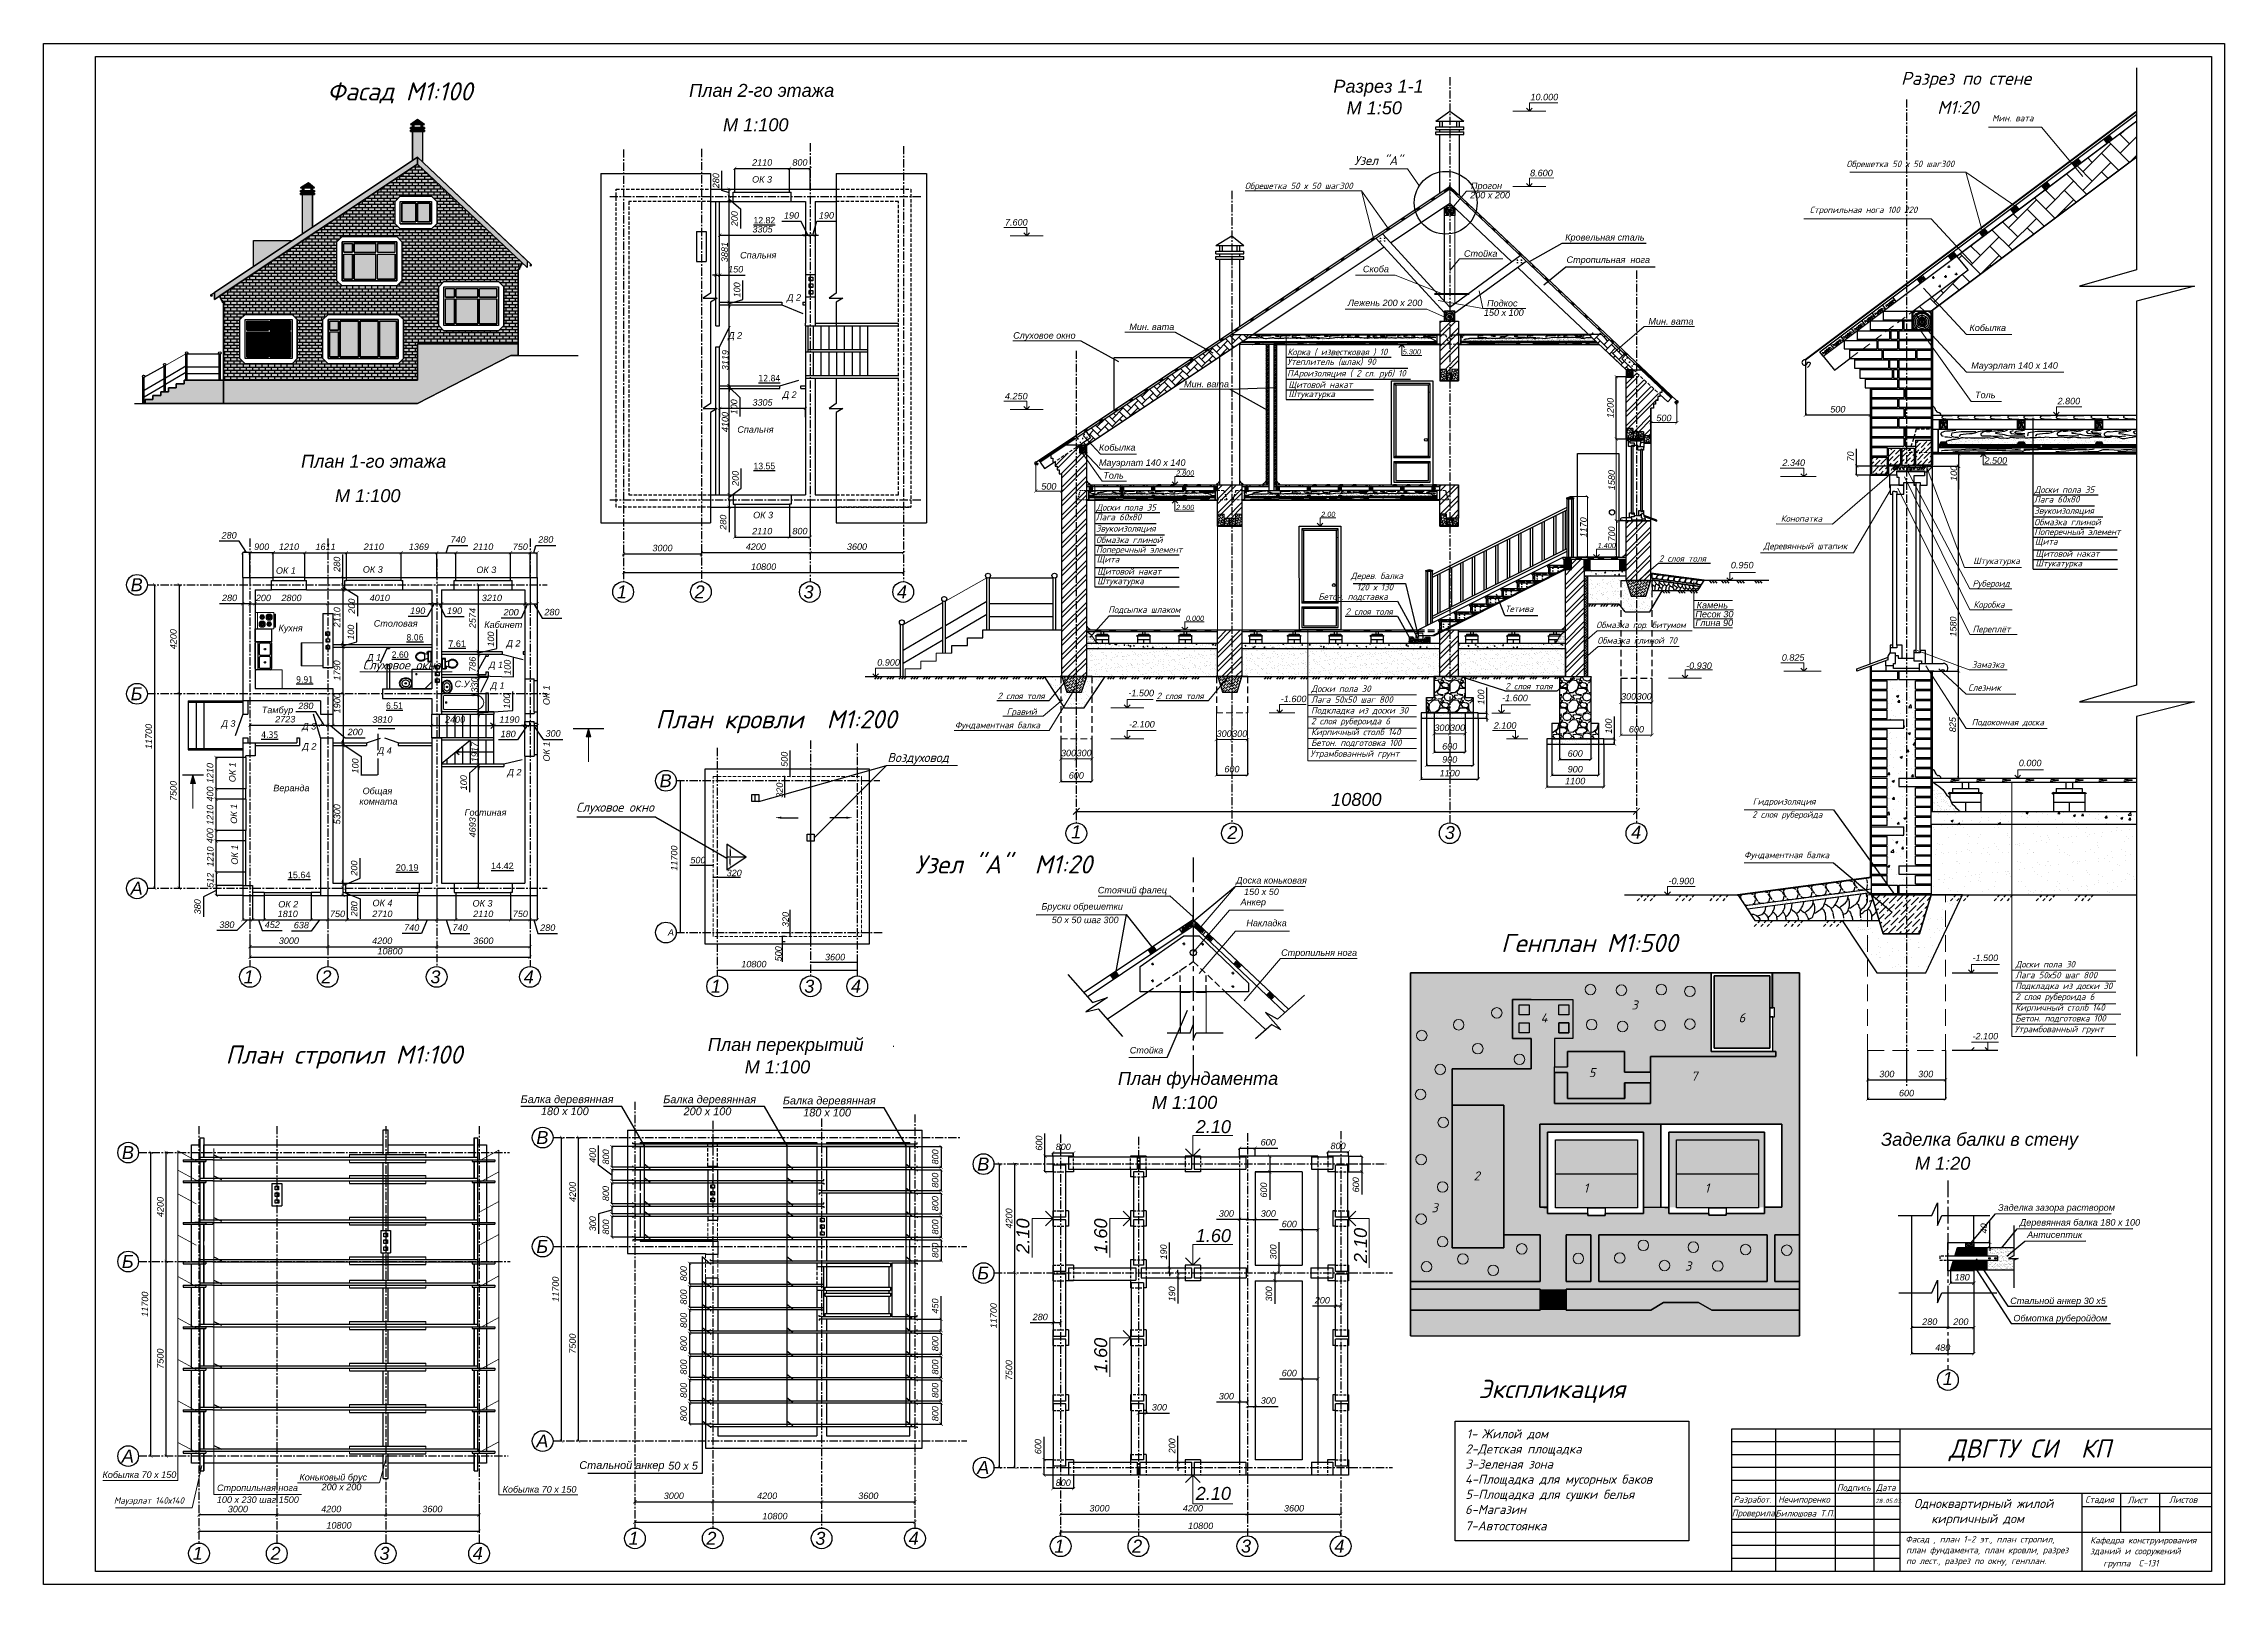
# Model space of a CAD drawing. Header units: millimetres. Extents: x 84778 to 227326, y -44398 to 146312.
# Drawn here: x 143226 to 227326, y -44398 to 15002 of the extents above; entities outside this region: 1.
import ezdxf

# ---------------------------------------------------------------- set-up
doc = ezdxf.new("R2010")
doc.units = ezdxf.units.MM
doc.header["$LTSCALE"] = 10
for name, pattern in [('ACAD_ISO03W100', [30, 12, -18]), ('CENTER', [50.8, 31.75, -6.35, 6.35, -6.35]), ('DASHED', [19.05, 12.7, -6.35]), ('DASHED2', [9.525, 6.35, -3.175])]:
    doc.linetypes.add(name, pattern=pattern)
for name, color, linetype in [('Осевая', 7, 'CENTER'), ('ОТМЫВКА', 254, 'Continuous'), ('Отмывка 2', 7, 'Continuous'), ('Пунктир', 7, 'DASHED'), ('Размерная', 7, 'Continuous'), ('Текст', 7, 'Continuous'), ('Штриховка', 7, 'DASHED')]:
    doc.layers.add(name, color=color, linetype=linetype)
for name, color, linetype, lineweight in [('Основная', 7, 'Continuous', 30), ('основной', 7, 'Continuous', 30), ('пунктирная', 7, 'ACAD_ISO03W100', 20), ('Тонкая', 7, 'Continuous', 25)]:
    doc.layers.add(name, color=color, linetype=linetype, lineweight=lineweight)
doc.styles.add('Isocpeur', font='isocpeui.ttf')
doc.styles.add('JOHN 13', font='isocpeui.ttf', dxfattribs={"height": 3.5})
doc.styles.add('STIL 888', font='ARIALI.TTF')
doc.dimstyles.new('ISO-25$0', dxfattribs={"dimtxt": 250, "dimasz": 125, "dimexe": 1.25, "dimexo": 0.625, "dimgap": 100, "dimtad": 1, "dimdec": 0, "dimtxsty": 'STIL 888', "dimblk": 'ARCHTICK', "dimcen": 2.5, "dimadec": 0, "dimazin": 0, "dimtfac": 1, "dimtdec": 0, "dimtmove": 0, "dimatfit": 3, "dimfxl": 0, "dimarcsym": 0})

msp = doc.modelspace()

# ---------------------------------------------------------------- texts
at = {"style": 'Isocpeur'}
for s, height, p in [('Узел "А"  ', 350, (193772.5, 10322)), ('План кровли  М1:200', 700, (166826.9, -11396.5)), ('Узел "А"  М1:20', 700, (176835.2, -16990.3)), ('Генплан М1:500', 700, (199429.2, -20019.1)), ('Экспликация', 700, (198565.4, -37212.9))]:
    msp.add_text(s, height=height, dxfattribs=at).set_placement(p)
at = {"lineweight": 20, "char_height": 700, "attachment_point": 1, "style": 'Isocpeur'}
for s, insert, width in [('{\\fISOCPEUR|b0|i1|c204|p34;Фасад М1:100 }', (154161.2, 13510.2), 9830.8), ('{\\fISOCPEUR|b0|i1|c204|p34;План стропил М1:100 }', (150242, -23623), 9830.75)]:
    msp.add_mtext(s, dxfattribs=dict(at, insert=insert, width=width))
at = {"lineweight": 30, "attachment_point": 1}
for s, insert, char_height, width, style in [('{\\fISOCPEUR|b0|i1|c204|p34;Разработ.}', (208394.7, -41000), 250, 1691.798, 'Isocpeur'), ('{\\fISOCPEUR|b0|i1|c204|p34;Нечипоренко }', (210114, -40998.1), 250, 2212.4, 'Isocpeur'), ('{\\fISOCPEUR|b0|i1|c204|p34;Подпись}', (212385.9, -40541.5), 250, 1325.006, 'Isocpeur'), ('{\\fISOCPEUR|b0|i1|c204|p34;Дата}', (213895.8, -40541.5), 250, 1325.01, 'Isocpeur'), ('{\\fISOCPEUR|b0|i1|c204|p34;Одноквартирный жилой   \\P   кирпичный дом}', (215351.4, -41105.6), 350, 7000, 'JOHN 13'), ('{\\fISOCPEUR|b0|i1|c204|p34;Кафедра конструирования\\Pзданий и сооружений}', (222151.3, -42569.9), 250, 4496.76, 'Isocpeur')]:
    msp.add_mtext(s, dxfattribs=dict(at, insert=insert, char_height=char_height, width=width, style=style))
at = {"layer": 'основной', "color": 0, "lineweight": 30, "style": 'JOHN 13'}
msp.add_text('  группа  С-131', height=250, dxfattribs=at).set_placement((222339.9, -43705.7))
at = {"layer": 'Размерная', "linetype": 'ByBlock', "ltscale": 50, "style": 'STIL 888'}
for s, height, p in [('10.000', 250, (200566.9, 12818.2)), ('8.600', 250, (200550.5, 9892.1)), ('7.600', 250, (180300, 7988.9)), ('4.250', 250, (180300, 1287.2)), ('2.800', 200, (186899.7, -1652.4)), ('2.500', 200, (186899.7, -2979.1)), ('1.400', 200, (203158.5, -4445.5)), ('0.950', 250, (208295, -5228.1)), ('0.000', 200, (187279.9, -7252.4)), ('0.900', 250, (175374.4, -8979.6)), ('-0.930', 250, (206569.8, -9105.5)), ('-1.500', 250, (185057.9, -10159)), ('-1.600', 250, (190937, -10384.6)), ('-1.600', 250, (199472.5, -10348.6)), ('-2.100', 250, (185085.1, -11362.4)), ('2.100', 250, (199149.9, -11411.1))]:
    msp.add_text(s, height=height, dxfattribs=at).set_placement(p)
at = {"layer": 'Размерная', "linetype": 'Continuous', "ltscale": 50, "style": 'STIL 888'}
for s, height, p in [('5.300', 200, (195643.8, 3020.9)), ('2.800', 250, (220891.7, 1097.7)), ('2.340', 250, (210281.9, -1277.3)), ('2.500', 250, (218074.2, -1193.1)), ('2.00', 200, (192494.8, -3245.5)), ('0.825', 250, (210258.4, -8790)), ('0.000', 250, (219399, -12854.7)), ('-0.900', 250, (205891.2, -17407.5)), ('-1.500', 250, (217612.9, -20366.6)), ('-2.100', 250, (217612.9, -23387.1)), ('2.10', 500, (187657.6, -27000.7)), ('1.60', 500, (187657.6, -31200.7)), ('2.10', 500, (187657.6, -41139.6))]:
    msp.add_text(s, height=height, dxfattribs=at).set_placement(p)
at = {"layer": 'Размерная', "style": 'STIL 888'}
msp.add_text('70', height=250, rotation=90, dxfattribs=at).set_placement((213039.7, -1107.7))
for p in [(214016.4, -24846.8), (215516.4, -24846.8)]:
    msp.add_text('300', height=250, dxfattribs=at).set_placement(p)
at = {"layer": 'Размерная', "linetype": 'Continuous', "ltscale": 50, "style": 'STIL 888'}
for s, p in [('2.10', (181241.9, -31650.1)), ('1.60', (184241.9, -31650.1)), ('2.10', (194259.3, -32013.5)), ('1.60', (184241.9, -36250.1))]:
    msp.add_text(s, height=500, rotation=90, dxfattribs=at).set_placement(p)
at = {"layer": 'Размерная', "linetype": 'Continuous', "char_height": 250, "width": 1163.9, "attachment_point": 1}
for s, insert in [('{\\L12.82}', (170603, 8321.9)), ('{\\L13.55}', (170603, -1156.2)), ('{\\fArial|b0|i0|c0|p34;\\L7.61}', (158834.3, -8007.2)), ('{\\fTahoma|b0|i0|c204|p32;\\L9.91}', (152965.5, -9385.4)), ('{\\fTahoma|b0|i0|c0|p32;\\L4.35}', (151618.8, -11514.7)), ('{\\fArial|b0|i0|c204|p34;\\L20.19}', (156810.3, -16634.3)), ('{\\fArial|b0|i0|c204|p34;\\L14.42}', (160480.6, -16572.7)), ('{\\fArial|b0|i0|c204|p34;\\L15.64}', (152644.3, -16922.1))]:
    msp.add_mtext(s, dxfattribs=dict(at, insert=insert))
at = {"layer": 'Размерная', "linetype": 'ByBlock', "ltscale": 1000, "char_height": 250, "attachment_point": 5, "rotation": 90, "style": 'STIL 888'}
for s, insert in [('1200', (203647.9, 958.8)), ('100', (203580.7, -11309.9))]:
    msp.add_mtext(s, dxfattribs=dict(at, insert=insert))
at = {"layer": 'Размерная', "linetype": 'ByBlock', "lineweight": 0, "ltscale": 1000, "char_height": 250, "attachment_point": 5, "style": 'STIL 888'}
for s, insert in [('500', (205711.6, 567.8)), ('500', (181991.6, -2068.3)), ('300', (188751.6, -11601.7)), ('300', (189351.6, -11601.7)), ('300', (197151.6, -11374.4)), ('300', (197751.6, -11374.4)), ('600', (204651.6, -11430.6)), ('300', (183351.6, -12347.1))]:
    msp.add_mtext(s, dxfattribs=dict(at, insert=insert))
at = {"layer": 'Размерная', "linetype": 'ByBlock', "lineweight": 0, "ltscale": 1000, "char_height": 250, "attachment_point": 5, "rotation": 90, "style": 'STIL 888'}
for s, insert in [('1580', (203697.8, -1824.4)), ('1170', (202609, -3646.9)), ('700', (203700.4, -3902.3))]:
    msp.add_mtext(s, dxfattribs=dict(at, insert=insert))
at = {"layer": 'Размерная', "ltscale": 1000, "insert": (198659.2, -10186.8), "char_height": 250, "attachment_point": 5, "rotation": 90, "style": 'STIL 888'}
msp.add_mtext('100', dxfattribs=at)
at = {"layer": 'Размерная', "linetype": 'ByBlock', "ltscale": 1000, "char_height": 250, "attachment_point": 5, "style": 'STIL 888'}
for s, insert in [('300', (204351.6, -10165.6)), ('300', (204951.6, -10165.6)), ('600', (197451.6, -12091)), ('600', (202291.6, -12366.5)), ('600', (183051.6, -13212.3)), ('600', (189051.6, -12969.3)), ('1100', (202291.6, -13428.4)), ('900', (202291.6, -12972))]:
    msp.add_mtext(s, dxfattribs=dict(at, insert=insert))
at = {"layer": 'Размерная', "linetype": 'DASHED2', "ltscale": 1000, "char_height": 250, "attachment_point": 5, "rotation": 90, "style": 'STIL 888'}
for s, insert in [('500', (171796.4, -12588)), ('320', (171615.3, -13779.2)), ('320', (171843.3, -18765.1)), ('500', (171562, -20087.6))]:
    msp.add_mtext(s, dxfattribs=dict(at, insert=insert))
at = {"layer": 'Размерная', "linetype": 'Continuous', "lineweight": 0, "ltscale": 1000, "insert": (182751.6, -12348.6), "char_height": 250, "attachment_point": 5, "style": 'STIL 888'}
msp.add_mtext('300', dxfattribs=at)
at = {"layer": 'Размерная', "ltscale": 1000, "char_height": 250, "attachment_point": 5, "style": 'STIL 888'}
for s, insert in [('900', (197451.6, -12595.9)), ('1100', (197451.6, -13124.1)), ('280', (215964.5, -34271.9)), ('200', (217164.5, -34272)), ('480', (216464.5, -35273.2))]:
    msp.add_mtext(s, dxfattribs=dict(at, insert=insert))
at = {"layer": 'Размерная', "linetype": 'Continuous', "ltscale": 1000, "attachment_point": 5, "style": 'STIL 888'}
for s, insert, char_height in [('10800', (193851.6, -14140), 500), ('3600', (173748.5, -20213.9), 250), ('10800', (170616.6, -20487.1), 250)]:
    msp.add_mtext(s, dxfattribs=dict(at, insert=insert, char_height=char_height))
at = {"layer": 'Размерная', "linetype": 'Continuous', "ltscale": 1000, "char_height": 250, "attachment_point": 5, "rotation": 90, "style": 'STIL 888'}
for s, insert in [('11700', (167545.6, -16399.9)), ('400', (164403, -27857.3)), ('300', (164402.7, -30495.8)), ('450', (177609.6, -33666.2))]:
    msp.add_mtext(s, dxfattribs=dict(at, insert=insert))
at = {"layer": 'Размерная', "linetype": 'DASHED2', "ltscale": 1000, "char_height": 250, "attachment_point": 5, "style": 'STIL 888'}
for s, insert in [('500', (168460, -16476.1)), ('320', (169857.1, -16971.5))]:
    msp.add_mtext(s, dxfattribs=dict(at, insert=insert))
at = {"layer": 'Текст', "ltscale": 50, "style": 'STIL 888'}
for s, height, p in [('План 2-го этажа', 500, (168119.9, 12951.2)), ('Разрез 1-1 ', 500, (192964.8, 13109.6)), ('М 1:50', 500, (193475.2, 12279.1)), ('М 1:100', 500, (169428.6, 11624.7)), ('ОК 3', 250, (170547.7, 9644.9)), ('Спальня', 250, (170086.5, 6720.2)), ('Д 2', 250, (171899.4, 5091.4)), ('Д 2', 250, (169627.9, 3630)), ('Д 2', 250, (171728.2, 1344.5)), ('Спальня', 250, (169979.2, 0.3)), ('План 1-го этажа', 500, (153155.1, -1348.7)), ('М 1:100', 500, (154463.8, -2675.2)), ('ОК 3', 250, (170588.4, -3296.5)), ('В', 500, (146583.5, -6110.2)), ('ОК 1', 250, (152185.2, -5435.9)), ('ОК 3', 250, (155535.8, -5393.8)), ('ОК 3', 250, (159914.2, -5407.4)), ('1', 500, (165331.9, -6384.7)), ('2', 500, (168331.9, -6384.7)), ('3', 500, (172531.9, -6384.7)), ('4', 500, (176131.9, -6384.7)), ('Кухня', 250, (152284.1, -7653.2)), ('Столовая', 250, (155959.1, -7473.5)), ('Кабинет', 250, (160219.4, -7523.7)), ('Д 2', 250, (161078.6, -8240.8)), ('Д 1', 250, (155704.2, -8785.5)), ('Д 1', 250, (160405.2, -9068.4)), ('Б', 500, (146583.5, -10310.2)), ('Д 1', 250, (160467.4, -9867.4)), ('Тамбур', 250, (151639.8, -10809.7)), ('Д 3', 250, (150086.7, -11332.1)), ('Д 3', 250, (153201.2, -11439.9)), ('Д 2', 250, (153209.5, -12214.7)), ('Д 4', 250, (156114.8, -12374)), ('Д 2', 250, (161117.2, -13212.8)), ('В', 500, (166980.8, -13664.1)), ('Веранда', 250, (152084.2, -13822.2)), ('комната', 250, (155404.1, -14334.7)), ('Общая', 250, (155527.4, -13933.1)), ('Гостиная', 250, (159460, -14762.7)), ('1', 500, (182853.4, -15633.4)), ('2', 500, (188875.5, -15660.9)), ('3', 500, (197259.2, -15661.9)), ('4', 500, (204448.9, -15651.2)), ('А', 500, (146583.5, -17810.2)), ('ОК 2', 250, (152274.8, -18299.7)), ('ОК 4', 250, (155909.4, -18254.8)), ('ОК 3', 250, (159767.9, -18266.1)), ('А', 250, (167302.4, -19387.9)), ('1', 500, (150941.3, -21225.2)), ('2', 500, (153941.3, -21225.2)), ('3', 500, (158141.3, -21225.2)), ('4', 500, (161741.3, -21225.2)), ('1', 500, (168960.3, -21587.4)), ('3', 500, (172560.3, -21587.4)), ('4', 500, (174360.3, -21587.4)), ('План перекрытий', 500, (168841.5, -23833.9)), ('М 1:100', 500, (170265, -24698.7)), ('План фундамента', 500, (184656.4, -25139.4)), ('М 1:100', 500, (185965.1, -26065.1)), ('В', 500, (146243.7, -27999.6)), ('В', 500, (162227.3, -27420.2)), ('Заделка балки в стену', 500, (214085.8, -27488.8)), ('В', 500, (179229.7, -28442.8)), ('М 1:20', 500, (215394.5, -28414.5)), ('Б', 500, (146243.7, -32199.6)), ('Б', 500, (162227.3, -31620.2)), ('Б', 500, (179229.7, -32642.8)), ('1', 500, (216466.3, -36713.7)), ('А', 500, (162227.3, -39120.2)), ('А', 500, (146243.7, -39699.6)), ('А', 500, (179229.7, -40142.8)), ('1', 500, (165786.4, -42871.8)), ('2', 500, (168786.4, -42871.8)), ('3', 500, (172986.4, -42871.8)), ('4', 500, (176586.4, -42871.8)), ('1', 500, (182203.8, -43172.2)), ('2', 500, (185203.8, -43172.2)), ('3', 500, (189403.8, -43172.2)), ('4', 500, (193003.8, -43172.2)), ('1', 500, (148975.1, -43451.3)), ('2', 500, (151975.1, -43451.3)), ('3', 500, (156175.1, -43451.3)), ('4', 500, (159775.1, -43451.3))]:
    msp.add_text(s, height=height, dxfattribs=at).set_placement(p)
at = {"layer": 'Текст', "lineweight": 30, "style": 'Isocpeur'}
for s, p in [('Конопатка', (210217.5, -3430.3)), ('Деревянный штапик', (209549.6, -4489.7)), ('Штукатурка', (217640.4, -5062.2)), ('Рубероид ', (217613.3, -5933.2)), ('Коробка', (217650.4, -6745.8)), ('Переплёт', (217614.9, -7691.2)), ('Замазка', (217589.6, -9061.3)), ('Слезник', (217444.9, -9950.7)), ('Подоконная доска', (217579.8, -11282.1)), ('Гидроизоляция', (209138.3, -14338.1)), ('2 слоя руберойда', (209114.8, -14841)), ('Фундаментная балка', (208803.9, -16400.4))]:
    msp.add_text(s, height=250, dxfattribs=at).set_placement(p)
at = {"layer": 'Текст', "lineweight": 20, "style": 'JOHN 13'}
for s, p in [('Слуховое окно', (155536.3, -9126.5)), ('Воздуховод', (175766.8, -12695.5)), ('Слуховое окно', (163763.9, -14610.4))]:
    msp.add_text(s, height=350, dxfattribs=at).set_placement(p)
at = {"layer": 'Текст', "ltscale": 50, "style": 'STIL 888'}
for p in [(162740.7, -10502.3), (162745.7, -12676), (150629.1, -13472.5), (150688, -15075.5), (150718, -16652.9)]:
    msp.add_text('ОК 1', height=250, rotation=90, dxfattribs=at).set_placement(p)
at = {"layer": 'Текст', "style": 'Isocpeur'}
for s, p in [('Доски пола 30', (192114.3, -9992.4)), ('Лага 50х50 шаг 800', (192104.1, -10409)), ('Подкладка из доски 30', (192104.3, -10825.7)), ('2 слоя рубероида 6', (192104.1, -11242.4)), ('Кирпичный столб 140', (192104.3, -11659)), ('Утрамбованный грунт', (192078.2, -12492.4)), ('Бетон. подготовка 100', (192105, -12075.7)), ('Доски пола 30', (219273.1, -20615.3)), ('Лага 50х50 шаг 800', (219262.9, -21031.9)), ('2 слоя рубероида 6', (219262.9, -21865.3)), ('Подкладка из доски 30', (219263, -21448.6)), ('Кирпичный столб 140', (219263, -22281.9)), ('Бетон. подготовка 100', (219263.8, -22698.6)), ('Утрамбованный грунт', (219236.9, -23115.3))]:
    msp.add_text(s, height=250, dxfattribs=at).set_placement(p)
at = {"layer": 'Текст', "linetype": 'Continuous', "ltscale": 1000, "style": 'STIL 888'}
for s, p in [('Балка деревянная', (161622.4, -25843.4)), ('180 х 100', (162406.9, -26307.1)), ('Балка деревянная', (167122.4, -25846.5)), ('200 х 100', (167906.9, -26310.2)), ('Балка деревянная', (171735.6, -25894.1)), ('180 х 100', (172520.1, -26357.9)), ('Стальной анкер', (163885.9, -39949.3)), ('50 х 5', (167316.4, -39973.1))]:
    msp.add_text(s, height=300, dxfattribs=at).set_placement(p)
at = {"layer": 'Текст', "char_height": 250, "attachment_point": 1}
for s, insert, width in [('{\\fTahoma|b0|i0|c204|p32;\\L12.84}', (170792.4, 2230.7), 1163.9), ('{\\fTahoma|b0|i0|c204|p32;\\L8.06}', (157220.6, -7758.5), 1163.9), ('{\\L2.60}', (156651.7, -8427.8), 1163.9), ('{\\L6.51}', (156432.1, -10396.6), 1163.88)]:
    msp.add_mtext(s, dxfattribs=dict(at, insert=insert, width=width))
at = {"layer": 'Текст', "lineweight": 20, "insert": (145933.6, -41039), "char_height": 250, "width": 3419.55, "attachment_point": 1, "style": 'Isocpeur'}
msp.add_mtext('{\\fISOCPEUR|b0|i1|c204|p34;Мауэрлат 140х140}', dxfattribs=at)
at = {"layer": 'Тонкая', "style": 'Isocpeur'}
for s, height, p in [('Разрез по стене', 500, (214856.7, 13413.7)), ('М1:20', 500, (216251.7, 12290.9)), ('Мин. вата', 250, (218365.4, 12006.8)), ('Обрешетка 50 х 50 шаг300', 250, (212750.4, 10239.9)), ('Обрешетка 50 х 50 шаг300', 250, (189552.1, 9394.8)), ('Стропильная нога 100 220', 250, (211336.5, 8469.6)), ('Утеплитель (шлак) 90', 250, (191183.1, 2611.8)), ('Корка ( известковая ) 10', 250, (191194.8, 2991.3)), ('ПАроизоляция ( 2 сл. руб) 10', 250, (191180.5, 2169.3)), ('Щитовой накат', 250, (191230.7, 1730.2)), ('Штукатурка', 250, (191230.7, 1373.3)), ('Лага 60х80', 250, (219983.3, -2689.4)), ('Доски пола 35', 250, (220005, -2317.5)), ('Лага 60х80', 250, (183800.5, -3374.3)), ('Доски пола 35', 250, (183822.3, -3002.3)), ('Звукоизоляция', 250, (219993.3, -3126.6)), ('Обмазка глиной', 250, (219990.7, -3569)), ('Звукоизоляция', 250, (183810.5, -3811.5)), ('Обмазка глиной', 250, (183807.9, -4253.9)), ('Поперечный элемент ', 250, (219994.9, -3943)), ('Щита', 250, (220017.5, -4315.9)), ('Поперечный элемент ', 250, (183812.2, -4627.9)), ('Щита', 250, (183834.7, -5000.8)), ('2 слоя толя', 250, (205518, -4971.7)), ('Щитовой накат', 250, (220040.8, -4782.2)), ('Штукатурка', 250, (220040.8, -5153.2)), ('Щитовой накат', 250, (183858.1, -5467)), ('Штукатурка', 250, (183858.1, -5838)), ('Дерев. балка', 250, (193638.4, -5639.5)), ('120 х 130', 250, (193868.9, -6077.8)), ('Подсыпка шлаком', 250, (184282.5, -6944.5)), ('Бетон. подставка', 250, (192384.1, -6441.9)), ('Тетива', 250, (199584.4, -6912.1)), ('2 слоя толя', 250, (193436.1, -7018.3)), ('Обмазка гор. битумом', 250, (203101, -7531.2)), ('Обмазка глиной 70', 250, (203141.7, -8131.5)), ('2 слоя толя', 250, (180013.5, -10270.1)), ('2 слоя толя', 250, (186147.1, -10270.1)), ('2 слоя толя', 250, (199595.1, -9895.8))]:
    msp.add_text(s, height=height, dxfattribs=at).set_placement(p)
at = {"layer": 'Тонкая', "linetype": 'Continuous', "lineweight": 0, "ltscale": 1000}
for s, style, p in [('200 х 200', 'STIL 888', (198240.2, 9034.5)), ('Прогон', 'STIL 888', (198270.2, 9394.4)), ('Кровельная сталь', 'STIL 888', (201905, 7411.9)), ('Стойка', 'STIL 888', (198000.5, 6785.1)), ('Стропильная  нога', 'STIL 888', (201957.4, 6546.8)), ('Скоба', 'STIL 888', (194104.8, 6188.7)), ('Лежень 200 х 200', 'STIL 888', (193520.7, 4883.4)), ('Подкос', 'STIL 888', (198891.6, 4869.6)), ('Мин. вата', 'STIL 888', (185097.3, 3960.1)), ('150 х 100', 'STIL 888', (198770.9, 4507.7)), ('Мин. вата', 'STIL 888', (205114.9, 4171.5)), ('Слуховое окно', 'STIL 888', (180617, 3627.9)), ('Кобылка', 'STIL 888', (217496.1, 3922.3)), ('Мауэрлат 140 х 140', 'STIL 888', (217564.6, 2467.4)), ('Мин. вата', 'STIL 888', (187205.7, 1755)), ('Толь', 'STIL 888', (217710.5, 1334.3)), ('Кобылка', 'STIL 888', (183924, -690.7)), ('Мауэрлат 140 х 140', 'STIL 888', (183924, -1275.2)), ('Толь', 'STIL 888', (184092.4, -1765.8)), ('Камень', 'STIL 888', (206975.7, -6772.6)), ('Песок 30', 'STIL 888', (206926.3, -7118)), ('Глина 90', 'STIL 888', (206926.3, -7452.4)), ('Гравий', 'Isocpeur', (180361.6, -10875.1)), ('Фундаментная балка', 'Isocpeur', (178370.2, -11394.4)), ('Стоячий фалец', 'STIL 888', (183881.8, -17757)), ('Доска коньковая', 'STIL 888', (189214.9, -17378.5)), ('150 х 50', 'STIL 888', (189522, -17820.2)), ('Бруски обрешетки ', 'STIL 888', (181709.2, -18384.6)), ('Анкер', 'STIL 888', (189387, -18216.4)), (' 50 х 50 шаг 300', 'STIL 888', (182007.1, -18905.7)), ('Накладка', 'STIL 888', (189610.3, -19025)), ('Стропильня нога', 'STIL 888', (190950.8, -20167.7)), ('Стойка', 'STIL 888', (185114, -23929.3)), ('Кобылка 70 х 150', 'STIL 888', (145497.5, -40294.1)), ('Коньковый брус', 'STIL 888', (153092.8, -40391.4)), ('100 х 230 шаг 1500', 'STIL 888', (149907.9, -41258.6)), ('Стропильная нога', 'STIL 888', (149914.2, -40799.8)), ('200 х 200', 'STIL 888', (153946.4, -40770.2)), ('Кобылка 70 х 150', 'STIL 888', (160927.1, -40859.7))]:
    msp.add_text(s, height=250, dxfattribs=dict(at, style=style)).set_placement(p)
at = {"layer": 'Тонкая', "ltscale": 50, "style": 'STIL 888'}
msp.add_text('С.У.', height=250, dxfattribs=at).set_placement((159077.4, -9807.7))
at = {"layer": 'Тонкая', "lineweight": 13, "style": 'Isocpeur'}
for s, p in [('4', (200955.8, -22736.7)), ('3', (204457.3, -22234.9)), ('6', (208592.1, -22729.2)), ('5', (202812, -24842.3)), ('7', (206758.8, -24979.3)), ('2', (198372.4, -28826.5)), ('1', (202616.7, -29293.2)), ('1', (207285.5, -29291.9)), ('3', (196746.5, -30053.1)), ('3', (206526.6, -32300.1)), ('1-', (198101.3, -38768.7)), ('Жилой дом', (198684.7, -38768.7)), ('2-Детская площадка', (198059.7, -39352)), ('3-Зеленая зона', (198059.7, -39935.3)), ('4-Площадка для мусорных баков', (198040.9, -40518.7)), ('5-Площадка для сушки белья', (198059.7, -41102)), ('6-Магазин', (198043.5, -41685.3)), ('7-Автостоянка', (198043.5, -42318.8))]:
    msp.add_text(s, height=350, dxfattribs=at).set_placement(p)
at = {"layer": 'Тонкая', "ltscale": 1000, "style": 'STIL 888'}
for s, p in [('Заделка зазора раствором', (218599.9, -29993.9)), ('Деревянная балка 180 х 100', (219439, -30566.7)), ('Антисептик', (219722.1, -31042.7)), ('Стальной анкер 30 х5', (219068.1, -33590.2)), ('Обмотка руберойдом', (219190.3, -34259.3))]:
    msp.add_text(s, height=250, dxfattribs=at).set_placement(p)
at = {"layer": 'Тонкая', "lineweight": 30}
for s, height, style, p in [('ДВГТУ СИ  КП  ', 700, 'JOHN 13', (216708.8, -39510.3)), ('28..05.03.', 170, 'Isocpeur', (213867.2, -41266.4)), ('Стадия', 250, 'Isocpeur', (221959, -41255.4)), ('Лист ', 250, 'Isocpeur', (223594.7, -41272)), ('Листов ', 250, 'Isocpeur', (225192.9, -41258)), ('Проверила', 250, 'JOHN 13', (208330.5, -41772.7)), ('Билюшова Т.П.', 250, 'Isocpeur', (210010.8, -41781.4)), ('Фасад , план 1-2 эт., план стропил, ', 250, 'JOHN 13', (215022.7, -42782.7)), ('план фундамента, план кровли, разрез', 250, 'JOHN 13', (215051.1, -43199.4)), ('по лест., разрез по окну, генплан.', 250, 'JOHN 13', (215051.1, -43616.1))]:
    msp.add_text(s, height=height, dxfattribs=dict(at, style=style)).set_placement(p)
at = {"layer": 'Тонкая', "linetype": 'Continuous', "ltscale": 1000, "char_height": 250, "attachment_point": 5, "style": 'STIL 888'}
for s, insert in [('500', (212418.9, 904.3)), ('600', (215068.9, -25459))]:
    msp.add_mtext(s, dxfattribs=dict(at, insert=insert))
at = {"layer": 'Тонкая', "ltscale": 1000, "char_height": 250, "attachment_point": 5, "rotation": 90, "style": 'STIL 888'}
for s, insert in [('{\\fArial|b0|i1|c204|p34;100}', (216892.7, -1567.9)), ('{\\fArial|b0|i1|c204|p34;1580}', (216871.1, -7472.8)), ('{\\fArial|b0|i1|c204|p34;825}', (216848.2, -11252.9)), ('40', (218050.8, -30673.3))]:
    msp.add_mtext(s, dxfattribs=dict(at, insert=insert))
at = {"layer": 'Тонкая', "ltscale": 1000, "insert": (217214.5, -32557.1), "char_height": 250, "attachment_point": 5, "style": 'STIL 888'}
msp.add_mtext('180', dxfattribs=at)

# ---------------------------------------------------------------- blocks, each defined once
blk = doc.blocks.new('Toilet - top')
for p, q in [((-10, -8.5), (-8, -8.5)), ((-10, -9.5), (-10, -8.5)), ((-7, -9.5), (-10, -9.5)), ((-8, -8.5), (-8, -8)), ((-7, -8), (-7, -9.5)), ((-4, -8), (-6, -14)), ((4, -14), (-4, -14)), ((4, -8), (6, -14)), ((9.5, -6), (9.5, -2))]:
    blk.add_line(p, q)
blk.add_lwpolyline([(10.5, -8), (10.5, 0), (-10.5, 0), (-10.5, -8)], close=True)
for points in [[(-9.5, -2), (-9.5, -6)], [(8.5, -1), (-8.5, -1)], [(-8.5, -7), (8.5, -7)]]:
    blk.add_lwpolyline(points)
for centre, radius, start, end in [((-8.6, -1.9), 0.884, 81.8699, 188.1301), ((-8.6, -6.1), 0.884, 171.8699, 278.1301), ((3.5, -21.6), 12.2, 141.4691, 247.9714), ((4.2, -21.8), 11.3, 136.3677, 238.9468), ((0, -27.9), 4, 245.7318, 294.2682), ((0, -29), 4, 254.8605, 285.1395), ((-3.5, -21.6), 12.2, 292.0284, 38.5307), ((-4.2, -21.8), 11.3, 301.053, 43.6321), ((8.6, -1.9), 0.884, 351.8699, 98.1301), ((8.6, -6.1), 0.884, 261.8699, 8.1301)]:
    blk.add_arc(centre, radius, start, end)
blk = doc.blocks.new('Sink - Oval top')
for p, q in [((-1, 0), (1, 0)), ((0, 1), (0, -1))]:
    blk.add_line(p, q)
at = {"linetype": 'Continuous'}
for points in [[(-12.2, 0.4, 0.117634), (-11.5, -3.4, 0.104469), (-8.9, -6.8, 0.090016), (-5.1, -9.1, 0.08192), (-0.3, -10, 0.08192), (4.5, -9.4, 0.090016), (8.4, -7.4, 0.104469), (11.2, -4.1, 0.117634), (12.2, -0.4, 0.117634), (11.5, 3.4, 0.104469), (8.9, 6.8, 0.090016), (5.1, 9.1, 0.08192), (0.3, 10, 0.08192), (-4.5, 9.4, 0.090016), (-8.4, 7.4, 0.104469), (-11.2, 4.1, 0.117634)], [(-11.3, 0.2, 0.118622), (-10.5, -3.3, 0.104678), (-8.1, -6.4, 0.089562), (-4.5, -8.4, 0.081185), (-0.1, -9.2, 0.081185), (4.3, -8.5, 0.089562), (7.9, -6.6, 0.104678), (10.4, -3.5, 0.118622), (11.3, -0.2, 0.118622), (10.5, 3.3, 0.104678), (8.1, 6.4, 0.089562), (4.5, 8.4, 0.081185), (0.1, 9.2, 0.081185), (-4.3, 8.5, 0.089562), (-7.9, 6.6, 0.104678), (-10.4, 3.5, 0.118622)], [(-7.4, 0.1, 0.118283), (-6.9, -2.2, 0.104607), (-5.3, -4.2, 0.089718), (-3, -5.5, 0.081436), (-0.1, -6, 0.081436), (2.8, -5.6, 0.089718), (5.2, -4.3, 0.104607), (6.9, -2.3, 0.118283), (7.4, -0.1, 0.118283), (6.9, 2.2, 0.104607), (5.3, 4.2, 0.089718), (3, 5.5, 0.081436), (0.1, 6, 0.081436), (-2.8, 5.6, 0.089718), (-5.2, 4.3, 0.104607), (-6.9, 2.3, 0.118283)]]:
    blk.add_lwpolyline(points, format="xyb", close=True, dxfattribs=at)
for radius in [1.5, 1]:
    blk.add_circle((0, 0), radius)
blk = doc.blocks.new('Sink-double - 36 in top')
for p, q in [((-18, -4), (18, -4)), ((-0.75, -18.5), (-0.75, -6.5)), ((0.75, -6.5), (0.75, -18.5))]:
    blk.add_line(p, q)
for points in [[(-16.5, 0), (16.5, 0)], [(-18, -19.5), (-18, -1.5)], [(-16.5, -18.5), (-16.5, -6.5)], [(16.5, -21), (-16.5, -21)], [(-15.5, -5.5), (-1.75, -5.5)], [(-1.75, -19.5), (-15.5, -19.5)], [(1.75, -5.5), (15.5, -5.5)], [(15.5, -19.5), (1.75, -19.5)], [(16.5, -6.5), (16.5, -18.5)], [(18, -1.5), (18, -19.5)]]:
    blk.add_lwpolyline(points)
for centre, radius in [((-8.5, -12.5), 1), ((-8.5, -12.5), 0.5), ((8.5, -12.5), 1), ((8.5, -12.5), 0.5)]:
    blk.add_circle(centre, radius)
for centre, radius, start, end in [((-16.5, -1.5), 1.5, 90, 180), ((16.5, -1.5), 1.5, 0, 90), ((-16.5, -19.5), 1.5, 180, 270), ((-15.5, -6.5), 1, 90, 180), ((-15.5, -18.5), 1, 180, 270), ((-1.75, -6.5), 1, 0, 90), ((-1.75, -18.5), 1, 270, 0), ((1.75, -6.5), 1, 90, 180), ((1.75, -18.5), 1, 180, 270), ((15.5, -6.5), 1, 0, 90), ((15.5, -18.5), 1, 270, 0), ((16.5, -19.5), 1.5, 270, 0)]:
    blk.add_arc(centre, radius, start, end)
blk = doc.blocks.new('_ArchTick')
at = {"color": 0, "linetype": 'ByBlock', "const_width": 0.15}
blk.add_lwpolyline([(-0.5, -0.5), (0.5, 0.5)], dxfattribs=at)
blk = doc.blocks.new('*D9')
at = {"layer": 'Defpoints', "color": 0, "linetype": 'Continuous', "ltscale": 1000}
for p in [(180685, -32390), (180685, -32390), (180685, -39890)]:
    blk.add_point(p, dxfattribs=at)
at = {"layer": 'Размерная', "color": 0, "linetype": 'Continuous', "lineweight": -2, "ltscale": 1000}
for p, q in [((180684, -32390), (180683, -32390)), ((180685, -39890), (180685, -32390)), ((180684, -39890), (180683, -39890))]:
    blk.add_line(p, q, dxfattribs=at)
at = {"layer": 'Размерная', "color": 0, "linetype": 'Continuous', "lineweight": -2, "ltscale": 1000, "xscale": 125, "yscale": 125, "zscale": 125}
for p, rotation in [((180685, -32390), 90), ((180685, -39890), 270)]:
    blk.add_blockref('_ArchTick', p, dxfattribs=dict(at, rotation=rotation))
at = {"layer": 'Размерная', "color": 0, "linetype": 'Continuous', "ltscale": 1000, "insert": (180457, -36140), "char_height": 250, "attachment_point": 5, "rotation": 90, "style": 'STIL 888'}
blk.add_mtext('7500', dxfattribs=at)
blk = doc.blocks.new('*D8')
at = {"layer": 'Defpoints', "color": 0, "linetype": 'Continuous', "ltscale": 1000}
for p in [(180046, -28190), (180090, -28190), (180046, -39890)]:
    blk.add_point(p, dxfattribs=at)
at = {"layer": 'Размерная', "color": 0, "linetype": 'Continuous', "lineweight": -2, "ltscale": 1000}
for p, q in [((180046, -28190), (180091, -28190)), ((180090, -39890), (180090, -28190)), ((180046, -39890), (180091, -39890))]:
    blk.add_line(p, q, dxfattribs=at)
at = {"layer": 'Размерная', "color": 0, "linetype": 'Continuous', "lineweight": -2, "ltscale": 1000, "xscale": 125, "yscale": 125, "zscale": 125}
for p, rotation in [((180090, -28190), 90), ((180090, -39890), 270)]:
    blk.add_blockref('_ArchTick', p, dxfattribs=dict(at, rotation=rotation))
at = {"layer": 'Размерная', "color": 0, "linetype": 'Continuous', "ltscale": 1000, "insert": (179863, -34040), "char_height": 250, "attachment_point": 5, "rotation": 90, "style": 'STIL 888'}
blk.add_mtext('11700', dxfattribs=at)
blk = doc.blocks.new('*D6')
at = {"layer": 'Defpoints', "color": 0, "linetype": 'Continuous', "ltscale": 1000}
for p in [(185447, -41692), (189647, -41692), (189647, -41692)]:
    blk.add_point(p, dxfattribs=at)
at = {"layer": 'Размерная', "color": 0, "linetype": 'Continuous', "lineweight": -2, "ltscale": 1000}
for p, q in [((185447, -41691), (185447, -41690)), ((185447, -41692), (189647, -41692)), ((189647, -41691), (189647, -41690))]:
    blk.add_line(p, q, dxfattribs=at)
at = {"layer": 'Размерная', "color": 0, "linetype": 'Continuous', "lineweight": -2, "ltscale": 1000, "xscale": 125, "yscale": 125, "zscale": 125, "rotation": 180}
blk.add_blockref('_ArchTick', (185447, -41692), dxfattribs=at)
at = {"layer": 'Размерная', "color": 0, "linetype": 'Continuous', "lineweight": -2, "ltscale": 1000, "xscale": 125, "yscale": 125, "zscale": 125}
blk.add_blockref('_ArchTick', (189647, -41692), dxfattribs=at)
at = {"layer": 'Размерная', "color": 0, "linetype": 'Continuous', "ltscale": 1000, "insert": (187547, -41464), "char_height": 250, "attachment_point": 5, "style": 'STIL 888'}
blk.add_mtext('4200', dxfattribs=at)
blk = doc.blocks.new('*D5')
at = {"layer": 'Defpoints', "color": 0, "linetype": 'Continuous', "ltscale": 1000}
for p in [(182447, -41692), (185447, -41692), (185447, -41692)]:
    blk.add_point(p, dxfattribs=at)
at = {"layer": 'Размерная', "color": 0, "linetype": 'Continuous', "lineweight": -2, "ltscale": 1000}
for p, q in [((182447, -41691), (182447, -41690)), ((182447, -41692), (185447, -41692)), ((185447, -41691), (185447, -41690))]:
    blk.add_line(p, q, dxfattribs=at)
at = {"layer": 'Размерная', "color": 0, "linetype": 'Continuous', "lineweight": -2, "ltscale": 1000, "xscale": 125, "yscale": 125, "zscale": 125, "rotation": 180}
blk.add_blockref('_ArchTick', (182447, -41692), dxfattribs=at)
at = {"layer": 'Размерная', "color": 0, "linetype": 'Continuous', "lineweight": -2, "ltscale": 1000, "xscale": 125, "yscale": 125, "zscale": 125}
blk.add_blockref('_ArchTick', (185447, -41692), dxfattribs=at)
at = {"layer": 'Размерная', "color": 0, "linetype": 'Continuous', "ltscale": 1000, "insert": (183947, -41464), "char_height": 250, "attachment_point": 5, "style": 'STIL 888'}
blk.add_mtext('3000', dxfattribs=at)
blk = doc.blocks.new('*D7')
at = {"layer": 'Defpoints', "color": 0, "linetype": 'Continuous', "ltscale": 1000}
for p in [(189647, -41692), (193247, -41692), (193247, -41692)]:
    blk.add_point(p, dxfattribs=at)
at = {"layer": 'Размерная', "color": 0, "linetype": 'Continuous', "lineweight": -2, "ltscale": 1000}
for p, q in [((189647, -41691), (189647, -41690)), ((189647, -41692), (193247, -41692)), ((193247, -41691), (193247, -41690))]:
    blk.add_line(p, q, dxfattribs=at)
at = {"layer": 'Размерная', "color": 0, "linetype": 'Continuous', "lineweight": -2, "ltscale": 1000, "xscale": 125, "yscale": 125, "zscale": 125, "rotation": 180}
blk.add_blockref('_ArchTick', (189647, -41692), dxfattribs=at)
at = {"layer": 'Размерная', "color": 0, "linetype": 'Continuous', "lineweight": -2, "ltscale": 1000, "xscale": 125, "yscale": 125, "zscale": 125}
blk.add_blockref('_ArchTick', (193247, -41692), dxfattribs=at)
at = {"layer": 'Размерная', "color": 0, "linetype": 'Continuous', "ltscale": 1000, "insert": (191447, -41464), "char_height": 250, "attachment_point": 5, "style": 'STIL 888'}
blk.add_mtext('3600', dxfattribs=at)
blk = doc.blocks.new('*D11')
at = {"layer": 'Defpoints', "color": 0, "linetype": 'Continuous', "ltscale": 1000}
for p in [(151185, -19531), (154185, -19531), (154185, -19813)]:
    blk.add_point(p, dxfattribs=at)
at = {"layer": 'Размерная', "color": 0, "linetype": 'Continuous', "lineweight": -2, "ltscale": 1000}
for p, q in [((151185, -19531), (151185, -19815)), ((151185, -19813), (154185, -19813)), ((154185, -19531), (154185, -19815))]:
    blk.add_line(p, q, dxfattribs=at)
at = {"layer": 'Размерная', "color": 0, "linetype": 'Continuous', "lineweight": -2, "ltscale": 1000, "xscale": 125, "yscale": 125, "zscale": 125, "rotation": 180}
blk.add_blockref('_ArchTick', (151185, -19813), dxfattribs=at)
at = {"layer": 'Размерная', "color": 0, "linetype": 'Continuous', "lineweight": -2, "ltscale": 1000, "xscale": 125, "yscale": 125, "zscale": 125}
blk.add_blockref('_ArchTick', (154185, -19813), dxfattribs=at)
at = {"layer": 'Размерная', "color": 0, "linetype": 'Continuous', "ltscale": 1000, "insert": (152685, -19586), "char_height": 250, "attachment_point": 5, "style": 'STIL 888'}
blk.add_mtext('3000', dxfattribs=at)
blk = doc.blocks.new('*D12')
at = {"layer": 'Defpoints', "color": 0, "linetype": 'Continuous', "ltscale": 1000}
for p in [(154185, -19531), (158385, -19813), (158385, -19813)]:
    blk.add_point(p, dxfattribs=at)
at = {"layer": 'Размерная', "color": 0, "linetype": 'Continuous', "lineweight": -2, "ltscale": 1000}
for p, q in [((154185, -19531), (154185, -19815)), ((154185, -19813), (158385, -19813)), ((158385, -19813), (158385, -19812))]:
    blk.add_line(p, q, dxfattribs=at)
at = {"layer": 'Размерная', "color": 0, "linetype": 'Continuous', "lineweight": -2, "ltscale": 1000, "xscale": 125, "yscale": 125, "zscale": 125, "rotation": 180}
blk.add_blockref('_ArchTick', (154185, -19813), dxfattribs=at)
at = {"layer": 'Размерная', "color": 0, "linetype": 'Continuous', "lineweight": -2, "ltscale": 1000, "xscale": 125, "yscale": 125, "zscale": 125}
blk.add_blockref('_ArchTick', (158385, -19813), dxfattribs=at)
at = {"layer": 'Размерная', "color": 0, "linetype": 'Continuous', "ltscale": 1000, "insert": (156285, -19586), "char_height": 250, "attachment_point": 5, "style": 'STIL 888'}
blk.add_mtext('4200', dxfattribs=at)
blk = doc.blocks.new('*D13')
at = {"layer": 'Defpoints', "color": 0, "linetype": 'Continuous', "ltscale": 1000}
for p in [(158385, -19815), (161985, -19562), (161985, -19815)]:
    blk.add_point(p, dxfattribs=at)
at = {"layer": 'Размерная', "color": 0, "linetype": 'Continuous', "lineweight": -2, "ltscale": 1000}
for p, q in [((158385, -19814), (158385, -19813)), ((158385, -19815), (161985, -19815)), ((161985, -19562), (161985, -19816))]:
    blk.add_line(p, q, dxfattribs=at)
at = {"layer": 'Размерная', "color": 0, "linetype": 'Continuous', "lineweight": -2, "ltscale": 1000, "xscale": 125, "yscale": 125, "zscale": 125, "rotation": 180}
blk.add_blockref('_ArchTick', (158385, -19815), dxfattribs=at)
at = {"layer": 'Размерная', "color": 0, "linetype": 'Continuous', "lineweight": -2, "ltscale": 1000, "xscale": 125, "yscale": 125, "zscale": 125}
blk.add_blockref('_ArchTick', (161985, -19815), dxfattribs=at)
at = {"layer": 'Размерная', "color": 0, "linetype": 'Continuous', "ltscale": 1000, "insert": (160185, -19587), "char_height": 250, "attachment_point": 5, "style": 'STIL 888'}
blk.add_mtext('3600', dxfattribs=at)
blk = doc.blocks.new('*D14')
at = {"layer": 'Defpoints', "color": 0, "linetype": 'Continuous', "ltscale": 1000}
for p in [(151185, -20122), (161985, -20122), (161985, -20216)]:
    blk.add_point(p, dxfattribs=at)
at = {"layer": 'Размерная', "color": 0, "linetype": 'Continuous', "lineweight": -2, "ltscale": 1000}
for p, q in [((151185, -20123), (151185, -20217)), ((161985, -20123), (161985, -20217)), ((151185, -20216), (161985, -20216))]:
    blk.add_line(p, q, dxfattribs=at)
at = {"layer": 'Размерная', "color": 0, "linetype": 'Continuous', "lineweight": -2, "ltscale": 1000, "xscale": 125, "yscale": 125, "zscale": 125, "rotation": 180}
blk.add_blockref('_ArchTick', (151185, -20216), dxfattribs=at)
at = {"layer": 'Размерная', "color": 0, "linetype": 'Continuous', "lineweight": -2, "ltscale": 1000, "xscale": 125, "yscale": 125, "zscale": 125}
blk.add_blockref('_ArchTick', (161985, -20216), dxfattribs=at)
at = {"layer": 'Размерная', "color": 0, "linetype": 'Continuous', "ltscale": 1000, "insert": (156585, -19988), "char_height": 250, "attachment_point": 5, "style": 'STIL 888'}
blk.add_mtext('10800', dxfattribs=at)
blk = doc.blocks.new('*D15')
at = {"layer": 'Defpoints', "color": 0, "linetype": 'Continuous', "ltscale": 1000}
for p in [(148458, -5858), (148458, -10058), (148458, -10058)]:
    blk.add_point(p, dxfattribs=at)
at = {"layer": 'Размерная', "color": 0, "linetype": 'Continuous', "lineweight": -2, "ltscale": 1000}
for p, q in [((148458, -5858), (148457, -5858)), ((148458, -5858), (148458, -10058)), ((148458, -10058), (148457, -10058))]:
    blk.add_line(p, q, dxfattribs=at)
at = {"layer": 'Размерная', "color": 0, "linetype": 'Continuous', "lineweight": -2, "ltscale": 1000, "xscale": 125, "yscale": 125, "zscale": 125}
for p, rotation in [((148458, -5858), 90), ((148458, -10058), 270)]:
    blk.add_blockref('_ArchTick', p, dxfattribs=dict(at, rotation=rotation))
at = {"layer": 'Размерная', "color": 0, "linetype": 'Continuous', "ltscale": 1000, "insert": (148231, -7958), "char_height": 250, "attachment_point": 5, "rotation": 90, "style": 'STIL 888'}
blk.add_mtext('4200', dxfattribs=at)
blk = doc.blocks.new('*D16')
at = {"layer": 'Defpoints', "color": 0, "linetype": 'Continuous', "ltscale": 1000}
for p in [(148458, -10058), (148458, -17558), (148458, -17558)]:
    blk.add_point(p, dxfattribs=at)
at = {"layer": 'Размерная', "color": 0, "linetype": 'Continuous', "lineweight": -2, "ltscale": 1000}
for p, q in [((148458, -10058), (148457, -10058)), ((148458, -10058), (148458, -17558)), ((148458, -17558), (148457, -17558))]:
    blk.add_line(p, q, dxfattribs=at)
at = {"layer": 'Размерная', "color": 0, "linetype": 'Continuous', "lineweight": -2, "ltscale": 1000, "xscale": 125, "yscale": 125, "zscale": 125}
for p, rotation in [((148458, -10058), 90), ((148458, -17558), 270)]:
    blk.add_blockref('_ArchTick', p, dxfattribs=dict(at, rotation=rotation))
at = {"layer": 'Размерная', "color": 0, "linetype": 'Continuous', "ltscale": 1000, "insert": (148231, -13808), "char_height": 250, "attachment_point": 5, "rotation": 90, "style": 'STIL 888'}
blk.add_mtext('7500', dxfattribs=at)
blk = doc.blocks.new('*D17')
at = {"layer": 'Defpoints', "color": 0, "linetype": 'Continuous', "ltscale": 1000}
for p in [(147508, -5858), (147508, -17558), (147508, -17558)]:
    blk.add_point(p, dxfattribs=at)
at = {"layer": 'Размерная', "color": 0, "linetype": 'Continuous', "lineweight": -2, "ltscale": 1000}
for p, q in [((147508, -5858), (147507, -5858)), ((147508, -5858), (147508, -17558)), ((147508, -17558), (147507, -17558))]:
    blk.add_line(p, q, dxfattribs=at)
at = {"layer": 'Размерная', "color": 0, "linetype": 'Continuous', "lineweight": -2, "ltscale": 1000, "xscale": 125, "yscale": 125, "zscale": 125}
for p, rotation in [((147508, -5858), 90), ((147508, -17558), 270)]:
    blk.add_blockref('_ArchTick', p, dxfattribs=dict(at, rotation=rotation))
at = {"layer": 'Размерная', "color": 0, "linetype": 'Continuous', "ltscale": 1000, "insert": (147281, -11708), "char_height": 250, "attachment_point": 5, "rotation": 90, "style": 'STIL 888'}
blk.add_mtext('11700', dxfattribs=at)
blk = doc.blocks.new('*D18')
at = {"layer": 'Defpoints', "color": 0, "linetype": 'Continuous', "ltscale": 1000}
for p in [(151285, -17838), (151736, -17838), (151736, -18777)]:
    blk.add_point(p, dxfattribs=at)
at = {"layer": 'Размерная', "color": 0, "linetype": 'Continuous', "lineweight": -2, "ltscale": 1000}
for p, q in [((151285, -17838), (151285, -18778)), ((151736, -17838), (151736, -18778)), ((151285, -18777), (151736, -18777)), ((151510, -18777), (151661, -19193)), ((151661, -19193), (152430, -19193))]:
    blk.add_line(p, q, dxfattribs=at)
at = {"layer": 'Размерная', "color": 0, "linetype": 'Continuous', "lineweight": -2, "ltscale": 1000, "xscale": 125, "yscale": 125, "zscale": 125, "rotation": 180}
blk.add_blockref('_ArchTick', (151285, -18777), dxfattribs=at)
at = {"layer": 'Размерная', "color": 0, "linetype": 'Continuous', "lineweight": -2, "ltscale": 1000, "xscale": 125, "yscale": 125, "zscale": 125}
blk.add_blockref('_ArchTick', (151736, -18777), dxfattribs=at)
at = {"layer": 'Размерная', "color": 0, "linetype": 'Continuous', "ltscale": 1000, "insert": (152045, -18966), "char_height": 250, "attachment_point": 5, "style": 'STIL 888'}
blk.add_mtext('452', dxfattribs=at)
blk = doc.blocks.new('*D19')
at = {"layer": 'Defpoints', "color": 0, "linetype": 'Continuous', "ltscale": 1000}
for p in [(151736, -17838), (153546, -17838), (153546, -18777)]:
    blk.add_point(p, dxfattribs=at)
at = {"layer": 'Размерная', "color": 0, "linetype": 'Continuous', "lineweight": -2, "ltscale": 1000}
for p, q in [((151736, -17838), (151736, -18778)), ((153546, -17838), (153546, -18778)), ((151736, -18777), (153546, -18777))]:
    blk.add_line(p, q, dxfattribs=at)
at = {"layer": 'Размерная', "color": 0, "linetype": 'Continuous', "lineweight": -2, "ltscale": 1000, "xscale": 125, "yscale": 125, "zscale": 125, "rotation": 180}
blk.add_blockref('_ArchTick', (151736, -18777), dxfattribs=at)
at = {"layer": 'Размерная', "color": 0, "linetype": 'Continuous', "lineweight": -2, "ltscale": 1000, "xscale": 125, "yscale": 125, "zscale": 125}
blk.add_blockref('_ArchTick', (153546, -18777), dxfattribs=at)
at = {"layer": 'Размерная', "color": 0, "linetype": 'Continuous', "ltscale": 1000, "insert": (152641, -18549), "char_height": 250, "attachment_point": 5, "style": 'STIL 888'}
blk.add_mtext('1810', dxfattribs=at)
blk = doc.blocks.new('*D20')
at = {"layer": 'Defpoints', "color": 0, "linetype": 'Continuous', "ltscale": 1000}
for p in [(154185, -17558), (153546, -17838), (154185, -18777)]:
    blk.add_point(p, dxfattribs=at)
at = {"layer": 'Размерная', "color": 0, "linetype": 'Continuous', "lineweight": -2, "ltscale": 1000}
for p, q in [((154185, -17558), (154185, -18778)), ((153546, -17838), (153546, -18778)), ((153544, -19211), (152788, -19211)), ((153865, -18777), (153544, -19211)), ((153546, -18777), (154185, -18777))]:
    blk.add_line(p, q, dxfattribs=at)
at = {"layer": 'Размерная', "color": 0, "linetype": 'Continuous', "lineweight": -2, "ltscale": 1000, "xscale": 125, "yscale": 125, "zscale": 125, "rotation": 180}
blk.add_blockref('_ArchTick', (153546, -18777), dxfattribs=at)
at = {"layer": 'Размерная', "color": 0, "linetype": 'Continuous', "lineweight": -2, "ltscale": 1000, "xscale": 125, "yscale": 125, "zscale": 125}
blk.add_blockref('_ArchTick', (154185, -18777), dxfattribs=at)
at = {"layer": 'Размерная', "color": 0, "linetype": 'Continuous', "ltscale": 1000, "insert": (153166, -18983), "char_height": 250, "attachment_point": 5, "style": 'STIL 888'}
blk.add_mtext('638', dxfattribs=at)
blk = doc.blocks.new('*D21')
at = {"layer": 'Defpoints', "color": 0, "linetype": 'Continuous', "ltscale": 1000}
for p in [(154185, -17558), (154935, -17838), (154935, -18777)]:
    blk.add_point(p, dxfattribs=at)
at = {"layer": 'Размерная', "color": 0, "linetype": 'Continuous', "lineweight": -2, "ltscale": 1000}
for p, q in [((154185, -17558), (154185, -18778)), ((154935, -17838), (154935, -18778)), ((154185, -18777), (154935, -18777))]:
    blk.add_line(p, q, dxfattribs=at)
at = {"layer": 'Размерная', "color": 0, "linetype": 'Continuous', "lineweight": -2, "ltscale": 1000, "xscale": 125, "yscale": 125, "zscale": 125, "rotation": 180}
blk.add_blockref('_ArchTick', (154185, -18777), dxfattribs=at)
at = {"layer": 'Размерная', "color": 0, "linetype": 'Continuous', "lineweight": -2, "ltscale": 1000, "xscale": 125, "yscale": 125, "zscale": 125}
blk.add_blockref('_ArchTick', (154935, -18777), dxfattribs=at)
at = {"layer": 'Размерная', "color": 0, "linetype": 'Continuous', "ltscale": 1000, "insert": (154560, -18549), "char_height": 250, "attachment_point": 5, "style": 'STIL 888'}
blk.add_mtext('750', dxfattribs=at)
blk = doc.blocks.new('*D22')
at = {"layer": 'Defpoints', "color": 0, "linetype": 'Continuous', "ltscale": 1000}
for p in [(154935, -17838), (157645, -17838), (157645, -18775)]:
    blk.add_point(p, dxfattribs=at)
at = {"layer": 'Размерная', "color": 0, "linetype": 'Continuous', "lineweight": -2, "ltscale": 1000}
for p, q in [((154935, -17838), (154935, -18777)), ((157645, -17838), (157645, -18777)), ((154935, -18775), (157645, -18775))]:
    blk.add_line(p, q, dxfattribs=at)
at = {"layer": 'Размерная', "color": 0, "linetype": 'Continuous', "lineweight": -2, "ltscale": 1000, "xscale": 125, "yscale": 125, "zscale": 125, "rotation": 180}
blk.add_blockref('_ArchTick', (154935, -18775), dxfattribs=at)
at = {"layer": 'Размерная', "color": 0, "linetype": 'Continuous', "lineweight": -2, "ltscale": 1000, "xscale": 125, "yscale": 125, "zscale": 125}
blk.add_blockref('_ArchTick', (157645, -18775), dxfattribs=at)
at = {"layer": 'Размерная', "color": 0, "linetype": 'Continuous', "ltscale": 1000, "insert": (156290, -18548), "char_height": 250, "attachment_point": 5, "style": 'STIL 888'}
blk.add_mtext('2710', dxfattribs=at)
blk = doc.blocks.new('*D23')
at = {"layer": 'Defpoints', "color": 0, "linetype": 'Continuous', "ltscale": 1000}
for p in [(157645, -17838), (158385, -17838), (158385, -18775)]:
    blk.add_point(p, dxfattribs=at)
at = {"layer": 'Размерная', "color": 0, "linetype": 'Continuous', "lineweight": -2, "ltscale": 1000}
for p, q in [((157645, -17838), (157645, -18777)), ((158385, -17838), (158385, -18777)), ((157794, -19305), (157051, -19305)), ((157645, -18775), (158385, -18775)), ((158015, -18775), (157794, -19305))]:
    blk.add_line(p, q, dxfattribs=at)
at = {"layer": 'Размерная', "color": 0, "linetype": 'Continuous', "lineweight": -2, "ltscale": 1000, "xscale": 125, "yscale": 125, "zscale": 125, "rotation": 180}
blk.add_blockref('_ArchTick', (157645, -18775), dxfattribs=at)
at = {"layer": 'Размерная', "color": 0, "linetype": 'Continuous', "lineweight": -2, "ltscale": 1000, "xscale": 125, "yscale": 125, "zscale": 125}
blk.add_blockref('_ArchTick', (158385, -18775), dxfattribs=at)
at = {"layer": 'Размерная', "color": 0, "linetype": 'Continuous', "ltscale": 1000, "insert": (157422, -19078), "char_height": 250, "attachment_point": 5, "style": 'STIL 888'}
blk.add_mtext('740', dxfattribs=at)
blk = doc.blocks.new('*D24')
at = {"layer": 'Defpoints', "color": 0, "linetype": 'Continuous', "ltscale": 1000}
for p in [(158385, -17838), (159125, -17838), (159125, -18775)]:
    blk.add_point(p, dxfattribs=at)
at = {"layer": 'Размерная', "color": 0, "linetype": 'Continuous', "lineweight": -2, "ltscale": 1000}
for p, q in [((158385, -17838), (158385, -18777)), ((159125, -17838), (159125, -18777)), ((158385, -18775), (159125, -18775)), ((158755, -18775), (158915, -19310)), ((158915, -19310), (159659, -19310))]:
    blk.add_line(p, q, dxfattribs=at)
at = {"layer": 'Размерная', "color": 0, "linetype": 'Continuous', "lineweight": -2, "ltscale": 1000, "xscale": 125, "yscale": 125, "zscale": 125, "rotation": 180}
blk.add_blockref('_ArchTick', (158385, -18775), dxfattribs=at)
at = {"layer": 'Размерная', "color": 0, "linetype": 'Continuous', "lineweight": -2, "ltscale": 1000, "xscale": 125, "yscale": 125, "zscale": 125}
blk.add_blockref('_ArchTick', (159125, -18775), dxfattribs=at)
at = {"layer": 'Размерная', "color": 0, "linetype": 'Continuous', "ltscale": 1000, "insert": (159287, -19082), "char_height": 250, "attachment_point": 5, "style": 'STIL 888'}
blk.add_mtext('740', dxfattribs=at)
blk = doc.blocks.new('*D25')
at = {"layer": 'Defpoints', "color": 0, "linetype": 'Continuous', "ltscale": 1000}
for p in [(159125, -17838), (161235, -17838), (161235, -18775)]:
    blk.add_point(p, dxfattribs=at)
at = {"layer": 'Размерная', "color": 0, "linetype": 'Continuous', "lineweight": -2, "ltscale": 1000}
for p, q in [((159125, -17838), (159125, -18777)), ((161235, -17838), (161235, -18777)), ((159125, -18775), (161235, -18775))]:
    blk.add_line(p, q, dxfattribs=at)
at = {"layer": 'Размерная', "color": 0, "linetype": 'Continuous', "lineweight": -2, "ltscale": 1000, "xscale": 125, "yscale": 125, "zscale": 125, "rotation": 180}
blk.add_blockref('_ArchTick', (159125, -18775), dxfattribs=at)
at = {"layer": 'Размерная', "color": 0, "linetype": 'Continuous', "lineweight": -2, "ltscale": 1000, "xscale": 125, "yscale": 125, "zscale": 125}
blk.add_blockref('_ArchTick', (161235, -18775), dxfattribs=at)
at = {"layer": 'Размерная', "color": 0, "linetype": 'Continuous', "ltscale": 1000, "insert": (160180, -18548), "char_height": 250, "attachment_point": 5, "style": 'STIL 888'}
blk.add_mtext('2110', dxfattribs=at)
blk = doc.blocks.new('*D26')
at = {"layer": 'Defpoints', "color": 0, "linetype": 'Continuous', "ltscale": 1000}
for p in [(161985, -17558), (161235, -17838), (161985, -18775)]:
    blk.add_point(p, dxfattribs=at)
at = {"layer": 'Размерная', "color": 0, "linetype": 'Continuous', "lineweight": -2, "ltscale": 1000}
for p, q in [((161985, -17558), (161985, -18777)), ((161235, -17838), (161235, -18777)), ((161235, -18775), (161985, -18775))]:
    blk.add_line(p, q, dxfattribs=at)
at = {"layer": 'Размерная', "color": 0, "linetype": 'Continuous', "lineweight": -2, "ltscale": 1000, "xscale": 125, "yscale": 125, "zscale": 125, "rotation": 180}
blk.add_blockref('_ArchTick', (161235, -18775), dxfattribs=at)
at = {"layer": 'Размерная', "color": 0, "linetype": 'Continuous', "lineweight": -2, "ltscale": 1000, "xscale": 125, "yscale": 125, "zscale": 125}
blk.add_blockref('_ArchTick', (161985, -18775), dxfattribs=at)
at = {"layer": 'Размерная', "color": 0, "linetype": 'Continuous', "ltscale": 1000, "insert": (161610, -18548), "char_height": 250, "attachment_point": 5, "style": 'STIL 888'}
blk.add_mtext('750', dxfattribs=at)
blk = doc.blocks.new('*D27')
at = {"layer": 'Defpoints', "color": 0, "linetype": 'Continuous', "ltscale": 1000}
for p in [(161985, -17558), (162265, -17838), (162265, -18775)]:
    blk.add_point(p, dxfattribs=at)
at = {"layer": 'Размерная', "color": 0, "linetype": 'Continuous', "lineweight": -2, "ltscale": 1000}
for p, q in [((161985, -17558), (161985, -18777)), ((162265, -17838), (162265, -18777)), ((161985, -18775), (162265, -18775)), ((162125, -18775), (162285, -19310)), ((162285, -19310), (163050, -19310))]:
    blk.add_line(p, q, dxfattribs=at)
at = {"layer": 'Размерная', "color": 0, "linetype": 'Continuous', "lineweight": -2, "ltscale": 1000, "xscale": 125, "yscale": 125, "zscale": 125, "rotation": 180}
blk.add_blockref('_ArchTick', (161985, -18775), dxfattribs=at)
at = {"layer": 'Размерная', "color": 0, "linetype": 'Continuous', "lineweight": -2, "ltscale": 1000, "xscale": 125, "yscale": 125, "zscale": 125}
blk.add_blockref('_ArchTick', (162265, -18775), dxfattribs=at)
at = {"layer": 'Размерная', "color": 0, "linetype": 'Continuous', "ltscale": 1000, "insert": (162668, -19082), "char_height": 250, "attachment_point": 5, "style": 'STIL 888'}
blk.add_mtext('280', dxfattribs=at)
blk = doc.blocks.new('*D28')
at = {"layer": 'Defpoints', "color": 0, "linetype": 'Continuous', "ltscale": 1000}
for p in [(150905, -17838), (151285, -17838), (151285, -18777)]:
    blk.add_point(p, dxfattribs=at)
at = {"layer": 'Размерная', "color": 0, "linetype": 'Continuous', "lineweight": -2, "ltscale": 1000}
for p, q in [((150905, -17838), (150905, -18778)), ((151285, -17839), (151285, -18778)), ((150676, -19193), (149909, -19193)), ((151095, -18777), (150676, -19193)), ((150905, -18777), (151285, -18777))]:
    blk.add_line(p, q, dxfattribs=at)
at = {"layer": 'Размерная', "color": 0, "linetype": 'Continuous', "lineweight": -2, "ltscale": 1000, "xscale": 125, "yscale": 125, "zscale": 125, "rotation": 180}
blk.add_blockref('_ArchTick', (150905, -18777), dxfattribs=at)
at = {"layer": 'Размерная', "color": 0, "linetype": 'Continuous', "lineweight": -2, "ltscale": 1000, "xscale": 125, "yscale": 125, "zscale": 125}
blk.add_blockref('_ArchTick', (151285, -18777), dxfattribs=at)
at = {"layer": 'Размерная', "color": 0, "linetype": 'Continuous', "ltscale": 1000, "insert": (150292, -18966), "char_height": 250, "attachment_point": 5, "style": 'STIL 888'}
blk.add_mtext('380', dxfattribs=at)
blk = doc.blocks.new('*D29')
at = {"layer": 'Defpoints', "color": 0, "linetype": 'Continuous', "ltscale": 1000}
for p in [(151185, -4624), (151185, -5578), (152085, -5578)]:
    blk.add_point(p, dxfattribs=at)
at = {"layer": 'Размерная', "color": 0, "linetype": 'Continuous', "lineweight": -2, "ltscale": 1000}
for p, q in [((151185, -5577), (151185, -4623)), ((152085, -4624), (151185, -4624)), ((152085, -5577), (152085, -4623))]:
    blk.add_line(p, q, dxfattribs=at)
at = {"layer": 'Размерная', "color": 0, "linetype": 'Continuous', "lineweight": -2, "ltscale": 1000, "xscale": 125, "yscale": 125, "zscale": 125, "rotation": 180}
blk.add_blockref('_ArchTick', (151185, -4624), dxfattribs=at)
at = {"layer": 'Размерная', "color": 0, "linetype": 'Continuous', "lineweight": -2, "ltscale": 1000, "xscale": 125, "yscale": 125, "zscale": 125}
blk.add_blockref('_ArchTick', (152085, -4624), dxfattribs=at)
at = {"layer": 'Размерная', "color": 0, "linetype": 'Continuous', "ltscale": 1000, "insert": (151635, -4396), "char_height": 250, "attachment_point": 5, "style": 'STIL 888'}
blk.add_mtext('900', dxfattribs=at)
blk = doc.blocks.new('*D30')
at = {"layer": 'Defpoints', "color": 0, "linetype": 'Continuous', "ltscale": 1000}
for p in [(150905, -4621), (150905, -5578), (151185, -5578)]:
    blk.add_point(p, dxfattribs=at)
at = {"layer": 'Размерная', "color": 0, "linetype": 'Continuous', "lineweight": -2, "ltscale": 1000}
for p, q in [((150762, -4183), (149997, -4183)), ((151045, -4621), (150762, -4183)), ((150905, -5577), (150905, -4619)), ((151185, -4621), (150905, -4621)), ((151185, -5577), (151185, -4619))]:
    blk.add_line(p, q, dxfattribs=at)
at = {"layer": 'Размерная', "color": 0, "linetype": 'Continuous', "lineweight": -2, "ltscale": 1000, "xscale": 125, "yscale": 125, "zscale": 125, "rotation": 180}
blk.add_blockref('_ArchTick', (150905, -4621), dxfattribs=at)
at = {"layer": 'Размерная', "color": 0, "linetype": 'Continuous', "lineweight": -2, "ltscale": 1000, "xscale": 125, "yscale": 125, "zscale": 125}
blk.add_blockref('_ArchTick', (151185, -4621), dxfattribs=at)
at = {"layer": 'Размерная', "color": 0, "linetype": 'Continuous', "ltscale": 1000, "insert": (150380, -3955), "char_height": 250, "attachment_point": 5, "style": 'STIL 888'}
blk.add_mtext('280', dxfattribs=at)
blk = doc.blocks.new('*D31')
at = {"layer": 'Defpoints', "color": 0, "linetype": 'Continuous', "ltscale": 1000}
for p in [(153295, -4623), (152085, -5577), (153295, -5577)]:
    blk.add_point(p, dxfattribs=at)
at = {"layer": 'Размерная', "color": 0, "linetype": 'Continuous', "lineweight": -2, "ltscale": 1000}
for p, q in [((152085, -5577), (152085, -4621)), ((152085, -4623), (153295, -4623)), ((153295, -5576), (153295, -4621))]:
    blk.add_line(p, q, dxfattribs=at)
at = {"layer": 'Размерная', "color": 0, "linetype": 'Continuous', "lineweight": -2, "ltscale": 1000, "xscale": 125, "yscale": 125, "zscale": 125, "rotation": 180}
blk.add_blockref('_ArchTick', (152085, -4623), dxfattribs=at)
at = {"layer": 'Размерная', "color": 0, "linetype": 'Continuous', "lineweight": -2, "ltscale": 1000, "xscale": 125, "yscale": 125, "zscale": 125}
blk.add_blockref('_ArchTick', (153295, -4623), dxfattribs=at)
at = {"layer": 'Размерная', "color": 0, "linetype": 'Continuous', "ltscale": 1000, "insert": (152690, -4395), "char_height": 250, "attachment_point": 5, "style": 'STIL 888'}
blk.add_mtext('1210', dxfattribs=at)
blk = doc.blocks.new('*D32')
at = {"layer": 'Defpoints', "color": 0, "linetype": 'Continuous', "ltscale": 1000}
for p in [(154905, -4624), (153295, -5577), (154905, -5578)]:
    blk.add_point(p, dxfattribs=at)
at = {"layer": 'Размерная', "color": 0, "linetype": 'Continuous', "lineweight": -2, "ltscale": 1000}
for p, q in [((153295, -5577), (153295, -4623)), ((153295, -4624), (154905, -4624)), ((154905, -5577), (154905, -4623))]:
    blk.add_line(p, q, dxfattribs=at)
at = {"layer": 'Размерная', "color": 0, "linetype": 'Continuous', "lineweight": -2, "ltscale": 1000, "xscale": 125, "yscale": 125, "zscale": 125, "rotation": 180}
blk.add_blockref('_ArchTick', (153295, -4624), dxfattribs=at)
at = {"layer": 'Размерная', "color": 0, "linetype": 'Continuous', "lineweight": -2, "ltscale": 1000, "xscale": 125, "yscale": 125, "zscale": 125}
blk.add_blockref('_ArchTick', (154905, -4624), dxfattribs=at)
at = {"layer": 'Размерная', "color": 0, "linetype": 'Continuous', "ltscale": 1000, "insert": (154100, -4396), "char_height": 250, "attachment_point": 5, "style": 'STIL 888'}
blk.add_mtext('1611', dxfattribs=at)
blk = doc.blocks.new('*D33')
at = {"layer": 'Defpoints', "color": 0, "linetype": 'Continuous', "ltscale": 1000}
for p in [(157015, -4624), (154905, -5578), (157015, -5578)]:
    blk.add_point(p, dxfattribs=at)
at = {"layer": 'Размерная', "color": 0, "linetype": 'Continuous', "lineweight": -2, "ltscale": 1000}
for p, q in [((154905, -5577), (154905, -4623)), ((154905, -4624), (157015, -4624)), ((157015, -5577), (157015, -4623))]:
    blk.add_line(p, q, dxfattribs=at)
at = {"layer": 'Размерная', "color": 0, "linetype": 'Continuous', "lineweight": -2, "ltscale": 1000, "xscale": 125, "yscale": 125, "zscale": 125, "rotation": 180}
blk.add_blockref('_ArchTick', (154905, -4624), dxfattribs=at)
at = {"layer": 'Размерная', "color": 0, "linetype": 'Continuous', "lineweight": -2, "ltscale": 1000, "xscale": 125, "yscale": 125, "zscale": 125}
blk.add_blockref('_ArchTick', (157015, -4624), dxfattribs=at)
at = {"layer": 'Размерная', "color": 0, "linetype": 'Continuous', "ltscale": 1000, "insert": (155960, -4396), "char_height": 250, "attachment_point": 5, "style": 'STIL 888'}
blk.add_mtext('2110', dxfattribs=at)
blk = doc.blocks.new('*D34')
at = {"layer": 'Defpoints', "color": 0, "linetype": 'Continuous', "ltscale": 1000}
for p in [(158385, -4624), (157015, -5578), (158385, -5578)]:
    blk.add_point(p, dxfattribs=at)
at = {"layer": 'Размерная', "color": 0, "linetype": 'Continuous', "lineweight": -2, "ltscale": 1000}
for p, q in [((157015, -5577), (157015, -4623)), ((157015, -4624), (158385, -4624)), ((158385, -5577), (158385, -4623))]:
    blk.add_line(p, q, dxfattribs=at)
at = {"layer": 'Размерная', "color": 0, "linetype": 'Continuous', "lineweight": -2, "ltscale": 1000, "xscale": 125, "yscale": 125, "zscale": 125, "rotation": 180}
blk.add_blockref('_ArchTick', (157015, -4624), dxfattribs=at)
at = {"layer": 'Размерная', "color": 0, "linetype": 'Continuous', "lineweight": -2, "ltscale": 1000, "xscale": 125, "yscale": 125, "zscale": 125}
blk.add_blockref('_ArchTick', (158385, -4624), dxfattribs=at)
at = {"layer": 'Размерная', "color": 0, "linetype": 'Continuous', "ltscale": 1000, "insert": (157700, -4396), "char_height": 250, "attachment_point": 5, "style": 'STIL 888'}
blk.add_mtext('1369', dxfattribs=at)
blk = doc.blocks.new('*D35')
at = {"layer": 'Defpoints', "color": 0, "linetype": 'Continuous', "ltscale": 1000}
for p in [(159125, -4624), (158385, -5578), (159125, -5578)]:
    blk.add_point(p, dxfattribs=at)
at = {"layer": 'Размерная', "color": 0, "linetype": 'Continuous', "lineweight": -2, "ltscale": 1000}
for p, q in [((158385, -5577), (158385, -4623)), ((158385, -4624), (159125, -4624)), ((158755, -4624), (158838, -4345)), ((158838, -4345), (159582, -4345)), ((159125, -5577), (159125, -4623))]:
    blk.add_line(p, q, dxfattribs=at)
at = {"layer": 'Размерная', "color": 0, "linetype": 'Continuous', "lineweight": -2, "ltscale": 1000, "xscale": 125, "yscale": 125, "zscale": 125, "rotation": 180}
blk.add_blockref('_ArchTick', (158385, -4624), dxfattribs=at)
at = {"layer": 'Размерная', "color": 0, "linetype": 'Continuous', "lineweight": -2, "ltscale": 1000, "xscale": 125, "yscale": 125, "zscale": 125}
blk.add_blockref('_ArchTick', (159125, -4624), dxfattribs=at)
at = {"layer": 'Размерная', "color": 0, "linetype": 'Continuous', "ltscale": 1000, "insert": (159210, -4117), "char_height": 250, "attachment_point": 5, "style": 'STIL 888'}
blk.add_mtext('740', dxfattribs=at)
blk = doc.blocks.new('*D36')
at = {"layer": 'Defpoints', "color": 0, "linetype": 'Continuous', "ltscale": 1000}
for p in [(161235, -4624), (159125, -5578), (161235, -5578)]:
    blk.add_point(p, dxfattribs=at)
at = {"layer": 'Размерная', "color": 0, "linetype": 'Continuous', "lineweight": -2, "ltscale": 1000}
for p, q in [((159125, -5577), (159125, -4623)), ((159125, -4624), (161235, -4624)), ((161235, -5577), (161235, -4623))]:
    blk.add_line(p, q, dxfattribs=at)
at = {"layer": 'Размерная', "color": 0, "linetype": 'Continuous', "lineweight": -2, "ltscale": 1000, "xscale": 125, "yscale": 125, "zscale": 125, "rotation": 180}
blk.add_blockref('_ArchTick', (159125, -4624), dxfattribs=at)
at = {"layer": 'Размерная', "color": 0, "linetype": 'Continuous', "lineweight": -2, "ltscale": 1000, "xscale": 125, "yscale": 125, "zscale": 125}
blk.add_blockref('_ArchTick', (161235, -4624), dxfattribs=at)
at = {"layer": 'Размерная', "color": 0, "linetype": 'Continuous', "ltscale": 1000, "insert": (160180, -4396), "char_height": 250, "attachment_point": 5, "style": 'STIL 888'}
blk.add_mtext('2110', dxfattribs=at)
blk = doc.blocks.new('*D37')
at = {"layer": 'Defpoints', "color": 0, "linetype": 'Continuous', "ltscale": 1000}
for p in [(161985, -4624), (161235, -5578), (161985, -5578)]:
    blk.add_point(p, dxfattribs=at)
at = {"layer": 'Размерная', "color": 0, "linetype": 'Continuous', "lineweight": -2, "ltscale": 1000}
for p, q in [((161235, -5577), (161235, -4623)), ((161235, -4624), (161985, -4624)), ((161985, -5577), (161985, -4623))]:
    blk.add_line(p, q, dxfattribs=at)
at = {"layer": 'Размерная', "color": 0, "linetype": 'Continuous', "lineweight": -2, "ltscale": 1000, "xscale": 125, "yscale": 125, "zscale": 125, "rotation": 180}
blk.add_blockref('_ArchTick', (161235, -4624), dxfattribs=at)
at = {"layer": 'Размерная', "color": 0, "linetype": 'Continuous', "lineweight": -2, "ltscale": 1000, "xscale": 125, "yscale": 125, "zscale": 125}
blk.add_blockref('_ArchTick', (161985, -4624), dxfattribs=at)
at = {"layer": 'Размерная', "color": 0, "linetype": 'Continuous', "ltscale": 1000, "insert": (161610, -4396), "char_height": 250, "attachment_point": 5, "style": 'STIL 888'}
blk.add_mtext('750', dxfattribs=at)
blk = doc.blocks.new('*D38')
at = {"layer": 'Defpoints', "color": 0, "linetype": 'Continuous', "ltscale": 1000}
for p in [(162265, -4623), (161985, -5578), (162265, -5578)]:
    blk.add_point(p, dxfattribs=at)
at = {"layer": 'Размерная', "color": 0, "linetype": 'Continuous', "lineweight": -2, "ltscale": 1000}
for p, q in [((161985, -5577), (161985, -4621)), ((161985, -4623), (162265, -4623)), ((162125, -4623), (162208, -4344)), ((162208, -4344), (162974, -4344)), ((162265, -5577), (162265, -4621))]:
    blk.add_line(p, q, dxfattribs=at)
at = {"layer": 'Размерная', "color": 0, "linetype": 'Continuous', "lineweight": -2, "ltscale": 1000, "xscale": 125, "yscale": 125, "zscale": 125, "rotation": 180}
blk.add_blockref('_ArchTick', (161985, -4623), dxfattribs=at)
at = {"layer": 'Размерная', "color": 0, "linetype": 'Continuous', "lineweight": -2, "ltscale": 1000, "xscale": 125, "yscale": 125, "zscale": 125}
blk.add_blockref('_ArchTick', (162265, -4623), dxfattribs=at)
at = {"layer": 'Размерная', "color": 0, "linetype": 'Continuous', "ltscale": 1000, "insert": (162591, -4116), "char_height": 250, "attachment_point": 5, "style": 'STIL 888'}
blk.add_mtext('280', dxfattribs=at)
blk = doc.blocks.new('*D39')
at = {"layer": 'Defpoints', "color": 0, "linetype": 'Continuous', "ltscale": 1000}
for p in [(165593, -4777), (168593, -4673), (168593, -4777)]:
    blk.add_point(p, dxfattribs=at)
at = {"layer": 'Размерная', "color": 0, "linetype": 'Continuous', "lineweight": -2, "ltscale": 1000}
for p, q in [((165593, -4776), (165593, -4672)), ((165593, -4673), (168593, -4673)), ((168593, -4776), (168593, -4672))]:
    blk.add_line(p, q, dxfattribs=at)
at = {"layer": 'Размерная', "color": 0, "linetype": 'Continuous', "lineweight": -2, "ltscale": 1000, "xscale": 125, "yscale": 125, "zscale": 125, "rotation": 180}
blk.add_blockref('_ArchTick', (165593, -4673), dxfattribs=at)
at = {"layer": 'Размерная', "color": 0, "linetype": 'Continuous', "lineweight": -2, "ltscale": 1000, "xscale": 125, "yscale": 125, "zscale": 125}
blk.add_blockref('_ArchTick', (168593, -4673), dxfattribs=at)
at = {"layer": 'Размерная', "color": 0, "linetype": 'Continuous', "ltscale": 1000, "insert": (167093, -4445), "char_height": 250, "attachment_point": 5, "style": 'STIL 888'}
blk.add_mtext('3000', dxfattribs=at)
blk = doc.blocks.new('*D40')
at = {"layer": 'Defpoints', "color": 0, "linetype": 'Continuous', "ltscale": 1000}
for p in [(168593, -4622), (172793, -4622), (172793, -4622)]:
    blk.add_point(p, dxfattribs=at)
at = {"layer": 'Размерная', "color": 0, "linetype": 'Continuous', "lineweight": -2, "ltscale": 1000}
for p, q in [((168593, -4621), (168593, -4621)), ((168593, -4622), (172793, -4622)), ((172793, -4621), (172793, -4621))]:
    blk.add_line(p, q, dxfattribs=at)
at = {"layer": 'Размерная', "color": 0, "linetype": 'Continuous', "lineweight": -2, "ltscale": 1000, "xscale": 125, "yscale": 125, "zscale": 125, "rotation": 180}
blk.add_blockref('_ArchTick', (168593, -4622), dxfattribs=at)
at = {"layer": 'Размерная', "color": 0, "linetype": 'Continuous', "lineweight": -2, "ltscale": 1000, "xscale": 125, "yscale": 125, "zscale": 125}
blk.add_blockref('_ArchTick', (172793, -4622), dxfattribs=at)
at = {"layer": 'Размерная', "color": 0, "linetype": 'Continuous', "ltscale": 1000, "insert": (170693, -4394), "char_height": 250, "attachment_point": 5, "style": 'STIL 888'}
blk.add_mtext('4200', dxfattribs=at)
blk = doc.blocks.new('*D41')
at = {"layer": 'Defpoints', "color": 0, "linetype": 'Continuous', "ltscale": 1000}
for p in [(172793, -4622), (176393, -4622), (176393, -4622)]:
    blk.add_point(p, dxfattribs=at)
at = {"layer": 'Размерная', "color": 0, "linetype": 'Continuous', "lineweight": -2, "ltscale": 1000}
for p, q in [((172793, -4621), (172793, -4621)), ((172793, -4622), (176393, -4622)), ((176393, -4621), (176393, -4621))]:
    blk.add_line(p, q, dxfattribs=at)
at = {"layer": 'Размерная', "color": 0, "linetype": 'Continuous', "lineweight": -2, "ltscale": 1000, "xscale": 125, "yscale": 125, "zscale": 125, "rotation": 180}
blk.add_blockref('_ArchTick', (172793, -4622), dxfattribs=at)
at = {"layer": 'Размерная', "color": 0, "linetype": 'Continuous', "lineweight": -2, "ltscale": 1000, "xscale": 125, "yscale": 125, "zscale": 125}
blk.add_blockref('_ArchTick', (176393, -4622), dxfattribs=at)
at = {"layer": 'Размерная', "color": 0, "linetype": 'Continuous', "ltscale": 1000, "insert": (174593, -4394), "char_height": 250, "attachment_point": 5, "style": 'STIL 888'}
blk.add_mtext('3600', dxfattribs=at)
blk = doc.blocks.new('*D42')
at = {"layer": 'Defpoints', "color": 0, "linetype": 'Continuous', "ltscale": 1000}
for p in [(169883, -2868), (171993, -2868), (171993, -4022)]:
    blk.add_point(p, dxfattribs=at)
at = {"layer": 'Размерная', "color": 0, "linetype": 'Continuous', "lineweight": -2, "ltscale": 1000}
for p, q in [((169883, -2869), (169883, -4023)), ((171993, -2869), (171993, -4023)), ((169883, -4022), (171993, -4022))]:
    blk.add_line(p, q, dxfattribs=at)
at = {"layer": 'Размерная', "color": 0, "linetype": 'Continuous', "lineweight": -2, "ltscale": 1000, "xscale": 125, "yscale": 125, "zscale": 125, "rotation": 180}
blk.add_blockref('_ArchTick', (169883, -4022), dxfattribs=at)
at = {"layer": 'Размерная', "color": 0, "linetype": 'Continuous', "lineweight": -2, "ltscale": 1000, "xscale": 125, "yscale": 125, "zscale": 125}
blk.add_blockref('_ArchTick', (171993, -4022), dxfattribs=at)
at = {"layer": 'Размерная', "color": 0, "linetype": 'Continuous', "ltscale": 1000, "insert": (170938, -3795), "char_height": 250, "attachment_point": 5, "style": 'STIL 888'}
blk.add_mtext('2110', dxfattribs=at)
blk = doc.blocks.new('*D43')
at = {"layer": 'Defpoints', "color": 0, "linetype": 'Continuous', "ltscale": 1000}
for p in [(171993, -2868), (172793, -2588), (172793, -4022)]:
    blk.add_point(p, dxfattribs=at)
at = {"layer": 'Размерная', "color": 0, "linetype": 'Continuous', "lineweight": -2, "ltscale": 1000}
for p, q in [((171993, -2869), (171993, -4023)), ((172793, -2589), (172793, -4023)), ((171993, -4022), (172793, -4022))]:
    blk.add_line(p, q, dxfattribs=at)
at = {"layer": 'Размерная', "color": 0, "linetype": 'Continuous', "lineweight": -2, "ltscale": 1000, "xscale": 125, "yscale": 125, "zscale": 125, "rotation": 180}
blk.add_blockref('_ArchTick', (171993, -4022), dxfattribs=at)
at = {"layer": 'Размерная', "color": 0, "linetype": 'Continuous', "lineweight": -2, "ltscale": 1000, "xscale": 125, "yscale": 125, "zscale": 125}
blk.add_blockref('_ArchTick', (172793, -4022), dxfattribs=at)
at = {"layer": 'Размерная', "color": 0, "linetype": 'Continuous', "ltscale": 1000, "insert": (172393, -3794), "char_height": 250, "attachment_point": 5, "style": 'STIL 888'}
blk.add_mtext('800', dxfattribs=at)
blk = doc.blocks.new('*D44')
at = {"layer": 'Defpoints', "color": 0, "linetype": 'Continuous', "ltscale": 1000}
for p in [(171992, 10192), (169882, 9392), (171992, 9392)]:
    blk.add_point(p, dxfattribs=at)
at = {"layer": 'Размерная', "color": 0, "linetype": 'Continuous', "lineweight": -2, "ltscale": 1000}
for p, q in [((169882, 9392), (169882, 10193)), ((169882, 10192), (171992, 10192)), ((171992, 9392), (171992, 10193))]:
    blk.add_line(p, q, dxfattribs=at)
at = {"layer": 'Размерная', "color": 0, "linetype": 'Continuous', "lineweight": -2, "ltscale": 1000, "xscale": 125, "yscale": 125, "zscale": 125, "rotation": 180}
blk.add_blockref('_ArchTick', (169882, 10192), dxfattribs=at)
at = {"layer": 'Размерная', "color": 0, "linetype": 'Continuous', "lineweight": -2, "ltscale": 1000, "xscale": 125, "yscale": 125, "zscale": 125}
blk.add_blockref('_ArchTick', (171992, 10192), dxfattribs=at)
at = {"layer": 'Размерная', "color": 0, "linetype": 'Continuous', "ltscale": 1000, "insert": (170937, 10420), "char_height": 250, "attachment_point": 5, "style": 'STIL 888'}
blk.add_mtext('2110', dxfattribs=at)
blk = doc.blocks.new('*D45')
at = {"layer": 'Defpoints', "color": 0, "linetype": 'Continuous', "ltscale": 1000}
for p in [(171992, 10192), (172793, 10192), (172793, 9392)]:
    blk.add_point(p, dxfattribs=at)
at = {"layer": 'Размерная', "color": 0, "linetype": 'Continuous', "lineweight": -2, "ltscale": 1000}
for p, q in [((171992, 10192), (172793, 10192)), ((171992, 10191), (171992, 10191)), ((172793, 9392), (172793, 10193))]:
    blk.add_line(p, q, dxfattribs=at)
at = {"layer": 'Размерная', "color": 0, "linetype": 'Continuous', "lineweight": -2, "ltscale": 1000, "xscale": 125, "yscale": 125, "zscale": 125, "rotation": 180}
blk.add_blockref('_ArchTick', (171992, 10192), dxfattribs=at)
at = {"layer": 'Размерная', "color": 0, "linetype": 'Continuous', "lineweight": -2, "ltscale": 1000, "xscale": 125, "yscale": 125, "zscale": 125}
blk.add_blockref('_ArchTick', (172793, 10192), dxfattribs=at)
at = {"layer": 'Размерная', "color": 0, "linetype": 'Continuous', "ltscale": 1000, "insert": (172393, 10420), "char_height": 250, "attachment_point": 5, "style": 'STIL 888'}
blk.add_mtext('800', dxfattribs=at)
blk = doc.blocks.new('*D46')
at = {"layer": 'Defpoints', "color": 0, "linetype": 'Continuous', "ltscale": 1000}
for p in [(149883, -15736), (150905, -15736), (150905, -16946)]:
    blk.add_point(p, dxfattribs=at)
at = {"layer": 'Размерная', "color": 0, "linetype": 'Continuous', "lineweight": -2, "ltscale": 1000}
for p, q in [((150904, -15736), (149882, -15736)), ((149883, -16946), (149883, -15736)), ((150904, -16946), (149882, -16946))]:
    blk.add_line(p, q, dxfattribs=at)
at = {"layer": 'Размерная', "color": 0, "linetype": 'Continuous', "lineweight": -2, "ltscale": 1000, "xscale": 125, "yscale": 125, "zscale": 125}
for p, rotation in [((149883, -15736), 90), ((149883, -16946), 270)]:
    blk.add_blockref('_ArchTick', p, dxfattribs=dict(at, rotation=rotation))
at = {"layer": 'Размерная', "color": 0, "linetype": 'Continuous', "ltscale": 1000, "insert": (149655, -16341), "char_height": 250, "attachment_point": 5, "rotation": 90, "style": 'STIL 888'}
blk.add_mtext('1210', dxfattribs=at)
blk = doc.blocks.new('*D47')
at = {"layer": 'Defpoints', "color": 0, "linetype": 'Continuous', "ltscale": 1000}
for p in [(149883, -17458), (150905, -16946), (150905, -17458)]:
    blk.add_point(p, dxfattribs=at)
at = {"layer": 'Размерная', "color": 0, "linetype": 'Continuous', "lineweight": -2, "ltscale": 1000}
for p, q in [((150904, -16946), (149882, -16946)), ((150904, -17458), (149882, -17458)), ((149883, -16946), (149883, -17458))]:
    blk.add_line(p, q, dxfattribs=at)
at = {"layer": 'Размерная', "color": 0, "linetype": 'Continuous', "lineweight": -2, "ltscale": 1000, "xscale": 125, "yscale": 125, "zscale": 125}
for p, rotation in [((149883, -16946), 90), ((149883, -17458), 270)]:
    blk.add_blockref('_ArchTick', p, dxfattribs=dict(at, rotation=rotation))
at = {"layer": 'Размерная', "color": 0, "linetype": 'Continuous', "ltscale": 1000, "insert": (149655, -17252), "char_height": 250, "attachment_point": 5, "rotation": 90, "style": 'STIL 888'}
blk.add_mtext('512', dxfattribs=at)
blk = doc.blocks.new('*D48')
at = {"layer": 'Defpoints', "color": 0, "linetype": 'Continuous', "ltscale": 1000}
for p in [(150904, -17458), (149883, -17838), (150905, -17838)]:
    blk.add_point(p, dxfattribs=at)
at = {"layer": 'Размерная', "color": 0, "linetype": 'Continuous', "lineweight": -2, "ltscale": 1000}
for p, q in [((149883, -17648), (149391, -17890)), ((150903, -17458), (149882, -17458)), ((149883, -17458), (149883, -17838)), ((149391, -17890), (149391, -18656)), ((150904, -17838), (149882, -17838))]:
    blk.add_line(p, q, dxfattribs=at)
at = {"layer": 'Размерная', "color": 0, "linetype": 'Continuous', "lineweight": -2, "ltscale": 1000, "xscale": 125, "yscale": 125, "zscale": 125}
for p, rotation in [((149883, -17458), 90), ((149883, -17838), 270)]:
    blk.add_blockref('_ArchTick', p, dxfattribs=dict(at, rotation=rotation))
at = {"layer": 'Размерная', "color": 0, "linetype": 'Continuous', "ltscale": 1000, "insert": (149163, -18273), "char_height": 250, "attachment_point": 5, "rotation": 90, "style": 'STIL 888'}
blk.add_mtext('380', dxfattribs=at)
blk = doc.blocks.new('*D49')
at = {"layer": 'Defpoints', "color": 0, "linetype": 'Continuous', "ltscale": 1000}
for p in [(149875, -14126), (150905, -14126), (150905, -15336)]:
    blk.add_point(p, dxfattribs=at)
at = {"layer": 'Размерная', "color": 0, "linetype": 'Continuous', "lineweight": -2, "ltscale": 1000}
for p, q in [((150904, -14126), (149874, -14126)), ((149875, -15336), (149875, -14126)), ((150904, -15336), (149874, -15336))]:
    blk.add_line(p, q, dxfattribs=at)
at = {"layer": 'Размерная', "color": 0, "linetype": 'Continuous', "lineweight": -2, "ltscale": 1000, "xscale": 125, "yscale": 125, "zscale": 125}
for p, rotation in [((149875, -14126), 90), ((149875, -15336), 270)]:
    blk.add_blockref('_ArchTick', p, dxfattribs=dict(at, rotation=rotation))
at = {"layer": 'Размерная', "color": 0, "linetype": 'Continuous', "ltscale": 1000, "insert": (149647, -14731), "char_height": 250, "attachment_point": 5, "rotation": 90, "style": 'STIL 888'}
blk.add_mtext('1210', dxfattribs=at)
blk = doc.blocks.new('*D50')
at = {"layer": 'Defpoints', "color": 0, "linetype": 'Continuous', "ltscale": 1000}
for p in [(149875, -13726), (150905, -13726), (150905, -14126)]:
    blk.add_point(p, dxfattribs=at)
at = {"layer": 'Размерная', "color": 0, "linetype": 'Continuous', "lineweight": -2, "ltscale": 1000}
for p, q in [((150904, -13726), (149874, -13726)), ((150904, -14126), (149874, -14126)), ((149875, -14126), (149875, -13726))]:
    blk.add_line(p, q, dxfattribs=at)
at = {"layer": 'Размерная', "color": 0, "linetype": 'Continuous', "lineweight": -2, "ltscale": 1000, "xscale": 125, "yscale": 125, "zscale": 125}
for p, rotation in [((149875, -13726), 90), ((149875, -14126), 270)]:
    blk.add_blockref('_ArchTick', p, dxfattribs=dict(at, rotation=rotation))
at = {"layer": 'Размерная', "color": 0, "linetype": 'Continuous', "ltscale": 1000, "insert": (149647, -13926), "char_height": 250, "attachment_point": 5, "rotation": 90, "style": 'STIL 888'}
blk.add_mtext('400', dxfattribs=at)
blk = doc.blocks.new('*D51')
at = {"layer": 'Defpoints', "color": 0, "linetype": 'Continuous', "ltscale": 1000}
for p in [(149875, -12516), (150905, -12516), (150905, -13726)]:
    blk.add_point(p, dxfattribs=at)
at = {"layer": 'Размерная', "color": 0, "linetype": 'Continuous', "lineweight": -2, "ltscale": 1000}
for p, q in [((150904, -12516), (149874, -12516)), ((149875, -13726), (149875, -12516)), ((150904, -13726), (149874, -13726))]:
    blk.add_line(p, q, dxfattribs=at)
at = {"layer": 'Размерная', "color": 0, "linetype": 'Continuous', "lineweight": -2, "ltscale": 1000, "xscale": 125, "yscale": 125, "zscale": 125}
for p, rotation in [((149875, -12516), 90), ((149875, -13726), 270)]:
    blk.add_blockref('_ArchTick', p, dxfattribs=dict(at, rotation=rotation))
at = {"layer": 'Размерная', "color": 0, "linetype": 'Continuous', "ltscale": 1000, "insert": (149647, -13121), "char_height": 250, "attachment_point": 5, "rotation": 90, "style": 'STIL 888'}
blk.add_mtext('1210', dxfattribs=at)
blk = doc.blocks.new('*D52')
at = {"layer": 'Defpoints', "color": 0, "linetype": 'Continuous', "ltscale": 1000}
for p in [(149874, -15736), (150904, -15336), (150905, -15736)]:
    blk.add_point(p, dxfattribs=at)
at = {"layer": 'Размерная', "color": 0, "linetype": 'Continuous', "lineweight": -2, "ltscale": 1000}
for p, q in [((150903, -15336), (149872, -15336)), ((150904, -15736), (149872, -15736)), ((149874, -15336), (149874, -15736))]:
    blk.add_line(p, q, dxfattribs=at)
at = {"layer": 'Размерная', "color": 0, "linetype": 'Continuous', "lineweight": -2, "ltscale": 1000, "xscale": 125, "yscale": 125, "zscale": 125}
for p, rotation in [((149874, -15336), 90), ((149874, -15736), 270)]:
    blk.add_blockref('_ArchTick', p, dxfattribs=dict(at, rotation=rotation))
at = {"layer": 'Размерная', "color": 0, "linetype": 'Continuous', "ltscale": 1000, "insert": (149646, -15536), "char_height": 250, "attachment_point": 5, "rotation": 90, "style": 'STIL 888'}
blk.add_mtext('400', dxfattribs=at)
blk = doc.blocks.new('*D53')
at = {"layer": 'Defpoints', "color": 0, "linetype": 'Continuous', "ltscale": 1000}
for p in [(150905, -6505), (151185, -6505), (151185, -6594)]:
    blk.add_point(p, dxfattribs=at)
at = {"layer": 'Размерная', "color": 0, "linetype": 'Continuous', "lineweight": -2, "ltscale": 1000}
for p, q in [((150905, -6594), (150014, -6594)), ((150905, -6505), (150905, -6596)), ((151185, -6594), (150905, -6594)), ((151185, -6505), (151185, -6596))]:
    blk.add_line(p, q, dxfattribs=at)
at = {"layer": 'Размерная', "color": 0, "linetype": 'Continuous', "lineweight": -2, "ltscale": 1000, "xscale": 125, "yscale": 125, "zscale": 125, "rotation": 180}
blk.add_blockref('_ArchTick', (150905, -6594), dxfattribs=at)
at = {"layer": 'Размерная', "color": 0, "linetype": 'Continuous', "lineweight": -2, "ltscale": 1000, "xscale": 125, "yscale": 125, "zscale": 125}
blk.add_blockref('_ArchTick', (151185, -6594), dxfattribs=at)
at = {"layer": 'Размерная', "color": 0, "linetype": 'Continuous', "ltscale": 1000, "insert": (150397, -6367), "char_height": 250, "attachment_point": 5, "style": 'STIL 888'}
blk.add_mtext('280', dxfattribs=at)
blk = doc.blocks.new('*D54')
at = {"layer": 'Defpoints', "color": 0, "linetype": 'Continuous', "ltscale": 1000}
for p in [(151185, -6505), (151385, -6594), (151385, -6594)]:
    blk.add_point(p, dxfattribs=at)
at = {"layer": 'Размерная', "color": 0, "linetype": 'Continuous', "lineweight": -2, "ltscale": 1000}
for p, q in [((151185, -6505), (151185, -6596)), ((151185, -6594), (151385, -6594)), ((151385, -6594), (151385, -6593))]:
    blk.add_line(p, q, dxfattribs=at)
at = {"layer": 'Размерная', "color": 0, "linetype": 'Continuous', "lineweight": -2, "ltscale": 1000, "xscale": 125, "yscale": 125, "zscale": 125, "rotation": 180}
blk.add_blockref('_ArchTick', (151185, -6594), dxfattribs=at)
at = {"layer": 'Размерная', "color": 0, "linetype": 'Continuous', "lineweight": -2, "ltscale": 1000, "xscale": 125, "yscale": 125, "zscale": 125}
blk.add_blockref('_ArchTick', (151385, -6594), dxfattribs=at)
at = {"layer": 'Размерная', "color": 0, "linetype": 'Continuous', "ltscale": 1000, "insert": (151701, -6367), "char_height": 250, "attachment_point": 5, "style": 'STIL 888'}
blk.add_mtext('200', dxfattribs=at)
blk = doc.blocks.new('*D55')
at = {"layer": 'Defpoints', "color": 0, "linetype": 'Continuous', "ltscale": 1000}
for p in [(151385, -6594), (154185, -6594), (154185, -6594)]:
    blk.add_point(p, dxfattribs=at)
at = {"layer": 'Размерная', "color": 0, "linetype": 'Continuous', "lineweight": -2, "ltscale": 1000}
for p, q in [((151385, -6594), (151385, -6593)), ((151385, -6594), (154185, -6594)), ((154185, -6594), (154185, -6593))]:
    blk.add_line(p, q, dxfattribs=at)
at = {"layer": 'Размерная', "color": 0, "linetype": 'Continuous', "lineweight": -2, "ltscale": 1000, "xscale": 125, "yscale": 125, "zscale": 125, "rotation": 180}
blk.add_blockref('_ArchTick', (151385, -6594), dxfattribs=at)
at = {"layer": 'Размерная', "color": 0, "linetype": 'Continuous', "lineweight": -2, "ltscale": 1000, "xscale": 125, "yscale": 125, "zscale": 125}
blk.add_blockref('_ArchTick', (154185, -6594), dxfattribs=at)
at = {"layer": 'Размерная', "color": 0, "linetype": 'Continuous', "ltscale": 1000, "insert": (152785, -6367), "char_height": 250, "attachment_point": 5, "style": 'STIL 888'}
blk.add_mtext('2800', dxfattribs=at)
blk = doc.blocks.new('*D56')
at = {"layer": 'Defpoints', "color": 0, "linetype": 'Continuous', "ltscale": 1000}
for p in [(154185, -6594), (158195, -6594), (158195, -6594)]:
    blk.add_point(p, dxfattribs=at)
at = {"layer": 'Размерная', "color": 0, "linetype": 'Continuous', "lineweight": -2, "ltscale": 1000}
for p, q in [((154185, -6594), (154185, -6593)), ((154185, -6594), (158195, -6594)), ((158195, -6594), (158195, -6593))]:
    blk.add_line(p, q, dxfattribs=at)
at = {"layer": 'Размерная', "color": 0, "linetype": 'Continuous', "lineweight": -2, "ltscale": 1000, "xscale": 125, "yscale": 125, "zscale": 125, "rotation": 180}
blk.add_blockref('_ArchTick', (154185, -6594), dxfattribs=at)
at = {"layer": 'Размерная', "color": 0, "linetype": 'Continuous', "lineweight": -2, "ltscale": 1000, "xscale": 125, "yscale": 125, "zscale": 125}
blk.add_blockref('_ArchTick', (158195, -6594), dxfattribs=at)
at = {"layer": 'Размерная', "color": 0, "linetype": 'Continuous', "ltscale": 1000, "insert": (156190, -6367), "char_height": 250, "attachment_point": 5, "style": 'STIL 888'}
blk.add_mtext('4010', dxfattribs=at)
blk = doc.blocks.new('*D57')
at = {"layer": 'Defpoints', "color": 0, "linetype": 'Continuous', "ltscale": 1000}
for p in [(158195, -6594), (158385, -6539), (158385, -6594)]:
    blk.add_point(p, dxfattribs=at)
at = {"layer": 'Размерная', "color": 0, "linetype": 'Continuous', "lineweight": -2, "ltscale": 1000}
for p, q in [((158290, -6594), (158022, -7089)), ((158195, -6594), (158070, -6594)), ((158195, -6594), (158195, -6593)), ((158195, -6594), (158385, -6594)), ((158195, -6594), (158385, -6594)), ((158385, -6540), (158385, -6596)), ((158385, -6594), (158510, -6594)), ((158022, -7089), (157287, -7089))]:
    blk.add_line(p, q, dxfattribs=at)
at = {"layer": 'Размерная', "color": 0, "linetype": 'Continuous', "lineweight": -2, "ltscale": 1000, "xscale": 125, "yscale": 125, "zscale": 125}
blk.add_blockref('_ArchTick', (158195, -6594), dxfattribs=at)
at = {"layer": 'Размерная', "color": 0, "linetype": 'Continuous', "lineweight": -2, "ltscale": 1000, "xscale": 125, "yscale": 125, "zscale": 125, "rotation": 180}
blk.add_blockref('_ArchTick', (158385, -6594), dxfattribs=at)
at = {"layer": 'Размерная', "color": 0, "linetype": 'Continuous', "ltscale": 1000, "insert": (157654, -6862), "char_height": 250, "attachment_point": 5, "style": 'STIL 888'}
blk.add_mtext('190', dxfattribs=at)
blk = doc.blocks.new('*D58')
at = {"layer": 'Defpoints', "color": 0, "linetype": 'Continuous', "ltscale": 1000}
for p in [(158385, -6539), (158575, -6594), (158575, -6594)]:
    blk.add_point(p, dxfattribs=at)
at = {"layer": 'Размерная', "color": 0, "linetype": 'Continuous', "lineweight": -2, "ltscale": 1000}
for p, q in [((158385, -6594), (158260, -6594)), ((158385, -6540), (158385, -6596)), ((158385, -6594), (158575, -6594)), ((158385, -6594), (158575, -6594)), ((158480, -6594), (158707, -7089)), ((158575, -6594), (158700, -6594)), ((158575, -6595), (158575, -6596)), ((158707, -7089), (159441, -7089))]:
    blk.add_line(p, q, dxfattribs=at)
at = {"layer": 'Размерная', "color": 0, "linetype": 'Continuous', "lineweight": -2, "ltscale": 1000, "xscale": 125, "yscale": 125, "zscale": 125}
blk.add_blockref('_ArchTick', (158385, -6594), dxfattribs=at)
at = {"layer": 'Размерная', "color": 0, "linetype": 'Continuous', "lineweight": -2, "ltscale": 1000, "xscale": 125, "yscale": 125, "zscale": 125, "rotation": 180}
blk.add_blockref('_ArchTick', (158575, -6594), dxfattribs=at)
at = {"layer": 'Размерная', "color": 0, "linetype": 'Continuous', "ltscale": 1000, "insert": (159074, -6862), "char_height": 250, "attachment_point": 5, "style": 'STIL 888'}
blk.add_mtext('190', dxfattribs=at)
blk = doc.blocks.new('*D59')
at = {"layer": 'Defpoints', "color": 0, "linetype": 'Continuous', "ltscale": 1000}
for p in [(158575, -6594), (161785, -6594), (161785, -6594)]:
    blk.add_point(p, dxfattribs=at)
at = {"layer": 'Размерная', "color": 0, "linetype": 'Continuous', "lineweight": -2, "ltscale": 1000}
for p, q in [((158575, -6594), (161785, -6594)), ((158575, -6595), (158575, -6596)), ((161785, -6594), (161785, -6593))]:
    blk.add_line(p, q, dxfattribs=at)
at = {"layer": 'Размерная', "color": 0, "linetype": 'Continuous', "lineweight": -2, "ltscale": 1000, "xscale": 125, "yscale": 125, "zscale": 125, "rotation": 180}
blk.add_blockref('_ArchTick', (158575, -6594), dxfattribs=at)
at = {"layer": 'Размерная', "color": 0, "linetype": 'Continuous', "lineweight": -2, "ltscale": 1000, "xscale": 125, "yscale": 125, "zscale": 125}
blk.add_blockref('_ArchTick', (161785, -6594), dxfattribs=at)
at = {"layer": 'Размерная', "color": 0, "linetype": 'Continuous', "ltscale": 1000, "insert": (160515, -6367), "char_height": 250, "attachment_point": 5, "style": 'STIL 888'}
blk.add_mtext('3210', dxfattribs=at)
blk = doc.blocks.new('*D60')
at = {"layer": 'Defpoints', "color": 0, "linetype": 'Continuous', "ltscale": 1000}
for p in [(161785, -6594), (161985, -5893), (161985, -6594)]:
    blk.add_point(p, dxfattribs=at)
at = {"layer": 'Размерная', "color": 0, "linetype": 'Continuous', "lineweight": -2, "ltscale": 1000}
for p, q in [((161885, -6594), (161639, -7146)), ((161785, -6594), (161785, -6593)), ((161785, -6594), (161985, -6594)), ((161985, -5894), (161985, -6596)), ((161639, -7146), (160874, -7146))]:
    blk.add_line(p, q, dxfattribs=at)
at = {"layer": 'Размерная', "color": 0, "linetype": 'Continuous', "lineweight": -2, "ltscale": 1000, "xscale": 125, "yscale": 125, "zscale": 125, "rotation": 180}
blk.add_blockref('_ArchTick', (161785, -6594), dxfattribs=at)
at = {"layer": 'Размерная', "color": 0, "linetype": 'Continuous', "lineweight": -2, "ltscale": 1000, "xscale": 125, "yscale": 125, "zscale": 125}
blk.add_blockref('_ArchTick', (161985, -6594), dxfattribs=at)
at = {"layer": 'Размерная', "color": 0, "linetype": 'Continuous', "ltscale": 1000, "insert": (161256, -6919), "char_height": 250, "attachment_point": 5, "style": 'STIL 888'}
blk.add_mtext('200', dxfattribs=at)
blk = doc.blocks.new('*D61')
at = {"layer": 'Defpoints', "color": 0, "linetype": 'Continuous', "ltscale": 1000}
for p in [(161985, -5893), (162265, -6560), (162265, -6594)]:
    blk.add_point(p, dxfattribs=at)
at = {"layer": 'Размерная', "color": 0, "linetype": 'Continuous', "lineweight": -2, "ltscale": 1000}
for p, q in [((161985, -5894), (161985, -6596)), ((161985, -6594), (162265, -6594)), ((162125, -6594), (162447, -7144)), ((162265, -6560), (162265, -6596)), ((162447, -7144), (163213, -7144))]:
    blk.add_line(p, q, dxfattribs=at)
at = {"layer": 'Размерная', "color": 0, "linetype": 'Continuous', "lineweight": -2, "ltscale": 1000, "xscale": 125, "yscale": 125, "zscale": 125, "rotation": 180}
blk.add_blockref('_ArchTick', (161985, -6594), dxfattribs=at)
at = {"layer": 'Размерная', "color": 0, "linetype": 'Continuous', "lineweight": -2, "ltscale": 1000, "xscale": 125, "yscale": 125, "zscale": 125}
blk.add_blockref('_ArchTick', (162265, -6594), dxfattribs=at)
at = {"layer": 'Размерная', "color": 0, "linetype": 'Continuous', "ltscale": 1000, "insert": (162830, -6916), "char_height": 250, "attachment_point": 5, "style": 'STIL 888'}
blk.add_mtext('280', dxfattribs=at)
blk = doc.blocks.new('*D62')
at = {"layer": 'Defpoints', "color": 0, "linetype": 'Continuous', "ltscale": 1000}
for p in [(154603, -5578), (154767, -5858), (154767, -5858)]:
    blk.add_point(p, dxfattribs=at)
at = {"layer": 'Размерная', "color": 0, "linetype": 'Continuous', "lineweight": -2, "ltscale": 1000}
for p, q in [((154767, -5578), (154767, -4687)), ((154603, -5578), (154769, -5578)), ((154767, -5858), (154766, -5858)), ((154767, -5858), (154767, -5578))]:
    blk.add_line(p, q, dxfattribs=at)
at = {"layer": 'Размерная', "color": 0, "linetype": 'Continuous', "lineweight": -2, "ltscale": 1000, "xscale": 125, "yscale": 125, "zscale": 125}
for p, rotation in [((154767, -5578), 90), ((154767, -5858), 270)]:
    blk.add_blockref('_ArchTick', p, dxfattribs=dict(at, rotation=rotation))
at = {"layer": 'Размерная', "color": 0, "linetype": 'Continuous', "ltscale": 1000, "insert": (154540, -5070), "char_height": 250, "attachment_point": 5, "rotation": 90, "style": 'STIL 888'}
blk.add_mtext('280', dxfattribs=at)
blk = doc.blocks.new('*D63')
at = {"layer": 'Defpoints', "color": 0, "linetype": 'Continuous', "ltscale": 1000}
for p in [(154767, -5858), (154767, -6058), (154768, -6058)]:
    blk.add_point(p, dxfattribs=at)
at = {"layer": 'Размерная', "color": 0, "linetype": 'Continuous', "lineweight": -2, "ltscale": 1000}
for p, q in [((154767, -5858), (154766, -5858)), ((154767, -5858), (154767, -6058)), ((154767, -6058), (154766, -6058)), ((154767, -5958), (155336, -6302)), ((155336, -6302), (155336, -7067))]:
    blk.add_line(p, q, dxfattribs=at)
at = {"layer": 'Размерная', "color": 0, "linetype": 'Continuous', "lineweight": -2, "ltscale": 1000, "xscale": 125, "yscale": 125, "zscale": 125}
for p, rotation in [((154767, -5858), 90), ((154767, -6058), 270)]:
    blk.add_blockref('_ArchTick', p, dxfattribs=dict(at, rotation=rotation))
at = {"layer": 'Размерная', "color": 0, "linetype": 'Continuous', "ltscale": 1000, "insert": (155109, -6684), "char_height": 250, "attachment_point": 5, "rotation": 90, "style": 'STIL 888'}
blk.add_mtext('200', dxfattribs=at)
blk = doc.blocks.new('*D64')
at = {"layer": 'Defpoints', "color": 0, "linetype": 'Continuous', "ltscale": 1000}
for p in [(154769, -6058), (154375, -8168), (154769, -8168)]:
    blk.add_point(p, dxfattribs=at)
at = {"layer": 'Размерная', "color": 0, "linetype": 'Continuous', "lineweight": -2, "ltscale": 1000}
for p, q in [((154769, -6058), (154768, -6058)), ((154769, -6058), (154769, -8168)), ((154375, -8168), (154770, -8168))]:
    blk.add_line(p, q, dxfattribs=at)
at = {"layer": 'Размерная', "color": 0, "linetype": 'Continuous', "lineweight": -2, "ltscale": 1000, "xscale": 125, "yscale": 125, "zscale": 125}
for p, rotation in [((154769, -6058), 90), ((154769, -8168), 270)]:
    blk.add_blockref('_ArchTick', p, dxfattribs=dict(at, rotation=rotation))
at = {"layer": 'Размерная', "color": 0, "linetype": 'Continuous', "ltscale": 1000, "insert": (154542, -7113), "char_height": 250, "attachment_point": 5, "rotation": 90, "style": 'STIL 888'}
blk.add_mtext('2110', dxfattribs=at)
blk = doc.blocks.new('*D65')
at = {"layer": 'Defpoints', "color": 0, "linetype": 'Continuous', "ltscale": 1000}
for p in [(154375, -8168), (154375, -8268), (154770, -8268)]:
    blk.add_point(p, dxfattribs=at)
at = {"layer": 'Размерная', "color": 0, "linetype": 'Continuous', "lineweight": -2, "ltscale": 1000}
for p, q in [((155305, -8058), (155305, -7323)), ((154375, -8168), (154772, -8168)), ((154375, -8268), (154772, -8268)), ((154770, -8168), (154770, -8043)), ((154770, -8218), (155305, -8058)), ((154770, -8168), (154770, -8268)), ((154770, -8168), (154770, -8268)), ((154770, -8268), (154770, -8393))]:
    blk.add_line(p, q, dxfattribs=at)
at = {"layer": 'Размерная', "color": 0, "linetype": 'Continuous', "lineweight": -2, "ltscale": 1000, "xscale": 125, "yscale": 125, "zscale": 125}
for p, rotation in [((154770, -8168), 270), ((154770, -8268), 90)]:
    blk.add_blockref('_ArchTick', p, dxfattribs=dict(at, rotation=rotation))
at = {"layer": 'Размерная', "color": 0, "linetype": 'Continuous', "ltscale": 1000, "insert": (155077, -7690), "char_height": 250, "attachment_point": 5, "rotation": 90, "style": 'STIL 888'}
blk.add_mtext('100', dxfattribs=at)
blk = doc.blocks.new('*D66')
at = {"layer": 'Defpoints', "color": 0, "linetype": 'Continuous', "ltscale": 1000}
for p in [(154375, -8268), (154603, -10058), (154770, -10058)]:
    blk.add_point(p, dxfattribs=at)
at = {"layer": 'Размерная', "color": 0, "linetype": 'Continuous', "lineweight": -2, "ltscale": 1000}
for p, q in [((154375, -8268), (154772, -8268)), ((154770, -8268), (154770, -10058)), ((154603, -10058), (154772, -10058))]:
    blk.add_line(p, q, dxfattribs=at)
at = {"layer": 'Размерная', "color": 0, "linetype": 'Continuous', "lineweight": -2, "ltscale": 1000, "xscale": 125, "yscale": 125, "zscale": 125}
for p, rotation in [((154770, -8268), 90), ((154770, -10058), 270)]:
    blk.add_blockref('_ArchTick', p, dxfattribs=dict(at, rotation=rotation))
at = {"layer": 'Размерная', "color": 0, "linetype": 'Continuous', "ltscale": 1000, "insert": (154543, -9163), "char_height": 250, "attachment_point": 5, "rotation": 90, "style": 'STIL 888'}
blk.add_mtext('1790', dxfattribs=at)
blk = doc.blocks.new('*D67')
at = {"layer": 'Defpoints', "color": 0, "linetype": 'Continuous', "ltscale": 1000}
for p in [(154772, -10058), (154602, -11958), (154772, -11958)]:
    blk.add_point(p, dxfattribs=at)
at = {"layer": 'Размерная', "color": 0, "linetype": 'Continuous', "lineweight": -2, "ltscale": 1000}
for p, q in [((154771, -10058), (154770, -10058)), ((154772, -10058), (154772, -11958)), ((154603, -11958), (154773, -11958))]:
    blk.add_line(p, q, dxfattribs=at)
at = {"layer": 'Размерная', "color": 0, "linetype": 'Continuous', "lineweight": -2, "ltscale": 1000, "xscale": 125, "yscale": 125, "zscale": 125}
for p, rotation in [((154772, -10058), 90), ((154772, -11958), 270)]:
    blk.add_blockref('_ArchTick', p, dxfattribs=dict(at, rotation=rotation))
at = {"layer": 'Размерная', "color": 0, "linetype": 'Continuous', "ltscale": 1000, "insert": (154544, -10430), "char_height": 250, "attachment_point": 5, "rotation": 90, "style": 'STIL 888'}
blk.add_mtext('1900', dxfattribs=at)
blk = doc.blocks.new('*D68')
at = {"layer": 'Defpoints', "color": 0, "linetype": 'Continuous', "ltscale": 1000}
for p in [(154769, -11958), (154769, -12058), (154769, -12058)]:
    blk.add_point(p, dxfattribs=at)
at = {"layer": 'Размерная', "color": 0, "linetype": 'Continuous', "lineweight": -2, "ltscale": 1000}
for p, q in [((154769, -11958), (154768, -11958)), ((154769, -12058), (154768, -12058)), ((154769, -11958), (154769, -11833)), ((154769, -11958), (154769, -12058)), ((154769, -11958), (154769, -12058)), ((154769, -12008), (155472, -12478)), ((154769, -12058), (154769, -12183)), ((155472, -12478), (155472, -13212))]:
    blk.add_line(p, q, dxfattribs=at)
at = {"layer": 'Размерная', "color": 0, "linetype": 'Continuous', "lineweight": -2, "ltscale": 1000, "xscale": 125, "yscale": 125, "zscale": 125}
for p, rotation in [((154769, -11958), 270), ((154769, -12058), 90)]:
    blk.add_blockref('_ArchTick', p, dxfattribs=dict(at, rotation=rotation))
at = {"layer": 'Размерная', "color": 0, "linetype": 'Continuous', "ltscale": 1000, "insert": (155245, -12845), "char_height": 250, "attachment_point": 5, "rotation": 90, "style": 'STIL 888'}
blk.add_mtext('100', dxfattribs=at)
blk = doc.blocks.new('*D69')
at = {"layer": 'Defpoints', "color": 0, "linetype": 'Continuous', "ltscale": 1000}
for p in [(154769, -12058), (154627, -17358), (154769, -17358)]:
    blk.add_point(p, dxfattribs=at)
at = {"layer": 'Размерная', "color": 0, "linetype": 'Continuous', "lineweight": -2, "ltscale": 1000}
for p, q in [((154769, -12058), (154768, -12058)), ((154769, -12058), (154769, -17358)), ((154628, -17358), (154770, -17358))]:
    blk.add_line(p, q, dxfattribs=at)
at = {"layer": 'Размерная', "color": 0, "linetype": 'Continuous', "lineweight": -2, "ltscale": 1000, "xscale": 125, "yscale": 125, "zscale": 125}
for p, rotation in [((154769, -12058), 90), ((154769, -17358), 270)]:
    blk.add_blockref('_ArchTick', p, dxfattribs=dict(at, rotation=rotation))
at = {"layer": 'Размерная', "color": 0, "linetype": 'Continuous', "ltscale": 1000, "insert": (154542, -14708), "char_height": 250, "attachment_point": 5, "rotation": 90, "style": 'STIL 888'}
blk.add_mtext('5300', dxfattribs=at)
blk = doc.blocks.new('*D70')
at = {"layer": 'Defpoints', "color": 0, "linetype": 'Continuous', "ltscale": 1000}
for p in [(154627, -17358), (154627, -17558), (154770, -17558)]:
    blk.add_point(p, dxfattribs=at)
at = {"layer": 'Размерная', "color": 0, "linetype": 'Continuous', "lineweight": -2, "ltscale": 1000}
for p, q in [((155431, -17167), (155431, -16401)), ((154628, -17358), (154772, -17358)), ((154628, -17558), (154772, -17558)), ((154770, -17458), (155431, -17167)), ((154770, -17358), (154770, -17233)), ((154770, -17358), (154770, -17558)), ((154770, -17358), (154770, -17558)), ((154770, -17558), (154770, -17683))]:
    blk.add_line(p, q, dxfattribs=at)
at = {"layer": 'Размерная', "color": 0, "linetype": 'Continuous', "lineweight": -2, "ltscale": 1000, "xscale": 125, "yscale": 125, "zscale": 125}
for p, rotation in [((154770, -17358), 270), ((154770, -17558), 90)]:
    blk.add_blockref('_ArchTick', p, dxfattribs=dict(at, rotation=rotation))
at = {"layer": 'Размерная', "color": 0, "linetype": 'Continuous', "ltscale": 1000, "insert": (155204, -16784), "char_height": 250, "attachment_point": 5, "rotation": 90, "style": 'STIL 888'}
blk.add_mtext('200', dxfattribs=at)
blk = doc.blocks.new('*D71')
at = {"layer": 'Defpoints', "color": 0, "linetype": 'Continuous', "ltscale": 1000}
for p in [(154627, -17558), (154602, -17838), (154770, -17838)]:
    blk.add_point(p, dxfattribs=at)
at = {"layer": 'Размерная', "color": 0, "linetype": 'Continuous', "lineweight": -2, "ltscale": 1000}
for p, q in [((154628, -17558), (154772, -17558)), ((154770, -17558), (154770, -17838)), ((154603, -17838), (154772, -17838)), ((154770, -17698), (155431, -17972)), ((155431, -17972), (155431, -18738))]:
    blk.add_line(p, q, dxfattribs=at)
at = {"layer": 'Размерная', "color": 0, "linetype": 'Continuous', "lineweight": -2, "ltscale": 1000, "xscale": 125, "yscale": 125, "zscale": 125}
for p, rotation in [((154770, -17558), 90), ((154770, -17838), 270)]:
    blk.add_blockref('_ArchTick', p, dxfattribs=dict(at, rotation=rotation))
at = {"layer": 'Размерная', "color": 0, "linetype": 'Continuous', "ltscale": 1000, "insert": (155204, -18355), "char_height": 250, "attachment_point": 5, "rotation": 90, "style": 'STIL 888'}
blk.add_mtext('280', dxfattribs=at)
blk = doc.blocks.new('*D72')
at = {"layer": 'Defpoints', "color": 0, "linetype": 'Continuous', "ltscale": 1000}
for p in [(180685, -28190), (180748, -28190), (180685, -32390)]:
    blk.add_point(p, dxfattribs=at)
at = {"layer": 'Размерная', "color": 0, "linetype": 'Continuous', "lineweight": -2, "ltscale": 1000}
for p, q in [((180747, -28190), (180683, -28190)), ((180685, -32390), (180685, -28190)), ((180684, -32390), (180683, -32390))]:
    blk.add_line(p, q, dxfattribs=at)
at = {"layer": 'Размерная', "color": 0, "linetype": 'Continuous', "lineweight": -2, "ltscale": 1000, "xscale": 125, "yscale": 125, "zscale": 125}
for p, rotation in [((180685, -28190), 90), ((180685, -32390), 270)]:
    blk.add_blockref('_ArchTick', p, dxfattribs=dict(at, rotation=rotation))
at = {"layer": 'Размерная', "color": 0, "linetype": 'Continuous', "ltscale": 1000, "insert": (180457, -30290), "char_height": 250, "attachment_point": 5, "rotation": 90, "style": 'STIL 888'}
blk.add_mtext('4200', dxfattribs=at)
blk = doc.blocks.new('*D74')
at = {"layer": 'Defpoints', "color": 0, "linetype": 'Continuous', "ltscale": 1000}
for p in [(163154, -27168), (163199, -27168), (163154, -38868)]:
    blk.add_point(p, dxfattribs=at)
at = {"layer": 'Размерная', "color": 0, "linetype": 'Continuous', "lineweight": -2, "ltscale": 1000}
for p, q in [((163155, -27168), (163200, -27168)), ((163199, -38868), (163199, -27168)), ((163155, -38868), (163200, -38868))]:
    blk.add_line(p, q, dxfattribs=at)
at = {"layer": 'Размерная', "color": 0, "linetype": 'Continuous', "lineweight": -2, "ltscale": 1000, "xscale": 125, "yscale": 125, "zscale": 125}
for p, rotation in [((163199, -27168), 90), ((163199, -38868), 270)]:
    blk.add_blockref('_ArchTick', p, dxfattribs=dict(at, rotation=rotation))
at = {"layer": 'Размерная', "color": 0, "linetype": 'Continuous', "ltscale": 1000, "insert": (162971, -33018), "char_height": 250, "attachment_point": 5, "rotation": 90, "style": 'STIL 888'}
blk.add_mtext('11700', dxfattribs=at)
blk = doc.blocks.new('*D73')
at = {"layer": 'Defpoints', "color": 0, "linetype": 'Continuous', "ltscale": 1000}
for p in [(163854, -31368), (163854, -31368), (163854, -38868)]:
    blk.add_point(p, dxfattribs=at)
at = {"layer": 'Размерная', "color": 0, "linetype": 'Continuous', "lineweight": -2, "ltscale": 1000}
for p, q in [((163854, -31368), (163853, -31368)), ((163854, -38868), (163854, -31368)), ((163854, -38868), (163853, -38868))]:
    blk.add_line(p, q, dxfattribs=at)
at = {"layer": 'Размерная', "color": 0, "linetype": 'Continuous', "lineweight": -2, "ltscale": 1000, "xscale": 125, "yscale": 125, "zscale": 125}
for p, rotation in [((163854, -31368), 90), ((163854, -38868), 270)]:
    blk.add_blockref('_ArchTick', p, dxfattribs=dict(at, rotation=rotation))
at = {"layer": 'Размерная', "color": 0, "linetype": 'Continuous', "ltscale": 1000, "insert": (163627, -35118), "char_height": 250, "attachment_point": 5, "rotation": 90, "style": 'STIL 888'}
blk.add_mtext('7500', dxfattribs=at)
blk = doc.blocks.new('*D79')
at = {"layer": 'Defpoints', "color": 0, "linetype": 'Continuous', "ltscale": 1000}
for p in [(163856, -27168), (163856, -27168), (163856, -31368)]:
    blk.add_point(p, dxfattribs=at)
at = {"layer": 'Размерная', "color": 0, "linetype": 'Continuous', "lineweight": -2, "ltscale": 1000}
for p, q in [((163856, -27168), (163854, -27168)), ((163856, -31368), (163856, -27168)), ((163855, -31368), (163854, -31368))]:
    blk.add_line(p, q, dxfattribs=at)
at = {"layer": 'Размерная', "color": 0, "linetype": 'Continuous', "lineweight": -2, "ltscale": 1000, "xscale": 125, "yscale": 125, "zscale": 125}
for p, rotation in [((163856, -27168), 90), ((163856, -31368), 270)]:
    blk.add_blockref('_ArchTick', p, dxfattribs=dict(at, rotation=rotation))
at = {"layer": 'Размерная', "color": 0, "linetype": 'Continuous', "ltscale": 1000, "insert": (163628, -29268), "char_height": 250, "attachment_point": 5, "rotation": 90, "style": 'STIL 888'}
blk.add_mtext('4200', dxfattribs=at)
blk = doc.blocks.new('*D76')
at = {"layer": 'Defpoints', "color": 0, "linetype": 'Continuous', "ltscale": 1000}
for p in [(169030, -41212), (173230, -41212), (173230, -41212)]:
    blk.add_point(p, dxfattribs=at)
at = {"layer": 'Размерная', "color": 0, "linetype": 'Continuous', "lineweight": -2, "ltscale": 1000}
for p, q in [((169030, -41211), (169030, -41210)), ((169030, -41212), (173230, -41212)), ((173230, -41211), (173230, -41210))]:
    blk.add_line(p, q, dxfattribs=at)
at = {"layer": 'Размерная', "color": 0, "linetype": 'Continuous', "lineweight": -2, "ltscale": 1000, "xscale": 125, "yscale": 125, "zscale": 125, "rotation": 180}
blk.add_blockref('_ArchTick', (169030, -41212), dxfattribs=at)
at = {"layer": 'Размерная', "color": 0, "linetype": 'Continuous', "lineweight": -2, "ltscale": 1000, "xscale": 125, "yscale": 125, "zscale": 125}
blk.add_blockref('_ArchTick', (173230, -41212), dxfattribs=at)
at = {"layer": 'Размерная', "color": 0, "linetype": 'Continuous', "ltscale": 1000, "insert": (171130, -40984), "char_height": 250, "attachment_point": 5, "style": 'STIL 888'}
blk.add_mtext('4200', dxfattribs=at)
blk = doc.blocks.new('*D75')
at = {"layer": 'Defpoints', "color": 0, "linetype": 'Continuous', "ltscale": 1000}
for p in [(166030, -41996), (176830, -41996), (176830, -41996)]:
    blk.add_point(p, dxfattribs=at)
at = {"layer": 'Размерная', "color": 0, "linetype": 'Continuous', "lineweight": -2, "ltscale": 1000}
for p, q in [((166030, -41995), (166030, -41995)), ((166030, -41996), (176830, -41996)), ((176830, -41995), (176830, -41995))]:
    blk.add_line(p, q, dxfattribs=at)
at = {"layer": 'Размерная', "color": 0, "linetype": 'Continuous', "lineweight": -2, "ltscale": 1000, "xscale": 125, "yscale": 125, "zscale": 125, "rotation": 180}
blk.add_blockref('_ArchTick', (166030, -41996), dxfattribs=at)
at = {"layer": 'Размерная', "color": 0, "linetype": 'Continuous', "lineweight": -2, "ltscale": 1000, "xscale": 125, "yscale": 125, "zscale": 125}
blk.add_blockref('_ArchTick', (176830, -41996), dxfattribs=at)
at = {"layer": 'Размерная', "color": 0, "linetype": 'Continuous', "ltscale": 1000, "insert": (171430, -41768), "char_height": 250, "attachment_point": 5, "style": 'STIL 888'}
blk.add_mtext('10800', dxfattribs=at)
blk = doc.blocks.new('*D77')
at = {"layer": 'Defpoints', "color": 0, "linetype": 'Continuous', "ltscale": 1000}
for p in [(166030, -41212), (169030, -41212), (169030, -41212)]:
    blk.add_point(p, dxfattribs=at)
at = {"layer": 'Размерная', "color": 0, "linetype": 'Continuous', "lineweight": -2, "ltscale": 1000}
for p, q in [((166030, -41211), (166030, -41210)), ((166030, -41212), (169030, -41212)), ((169030, -41211), (169030, -41210))]:
    blk.add_line(p, q, dxfattribs=at)
at = {"layer": 'Размерная', "color": 0, "linetype": 'Continuous', "lineweight": -2, "ltscale": 1000, "xscale": 125, "yscale": 125, "zscale": 125, "rotation": 180}
blk.add_blockref('_ArchTick', (166030, -41212), dxfattribs=at)
at = {"layer": 'Размерная', "color": 0, "linetype": 'Continuous', "lineweight": -2, "ltscale": 1000, "xscale": 125, "yscale": 125, "zscale": 125}
blk.add_blockref('_ArchTick', (169030, -41212), dxfattribs=at)
at = {"layer": 'Размерная', "color": 0, "linetype": 'Continuous', "ltscale": 1000, "insert": (167530, -40984), "char_height": 250, "attachment_point": 5, "style": 'STIL 888'}
blk.add_mtext('3000', dxfattribs=at)
blk = doc.blocks.new('*D78')
at = {"layer": 'Defpoints', "color": 0, "linetype": 'Continuous', "ltscale": 1000}
for p in [(173230, -41212), (176830, -41212), (176830, -41212)]:
    blk.add_point(p, dxfattribs=at)
at = {"layer": 'Размерная', "color": 0, "linetype": 'Continuous', "lineweight": -2, "ltscale": 1000}
for p, q in [((173230, -41211), (173230, -41210)), ((173230, -41212), (176830, -41212)), ((176830, -41211), (176830, -41210))]:
    blk.add_line(p, q, dxfattribs=at)
at = {"layer": 'Размерная', "color": 0, "linetype": 'Continuous', "lineweight": -2, "ltscale": 1000, "xscale": 125, "yscale": 125, "zscale": 125, "rotation": 180}
blk.add_blockref('_ArchTick', (173230, -41212), dxfattribs=at)
at = {"layer": 'Размерная', "color": 0, "linetype": 'Continuous', "lineweight": -2, "ltscale": 1000, "xscale": 125, "yscale": 125, "zscale": 125}
blk.add_blockref('_ArchTick', (176830, -41212), dxfattribs=at)
at = {"layer": 'Размерная', "color": 0, "linetype": 'Continuous', "ltscale": 1000, "insert": (175030, -40984), "char_height": 250, "attachment_point": 5, "style": 'STIL 888'}
blk.add_mtext('3600', dxfattribs=at)
blk = doc.blocks.new('*D80')
at = {"layer": 'Defpoints', "color": 0, "linetype": 'ByBlock', "ltscale": 1000}
for p in [(169298, 941), (169298, 600), (172603, 600)]:
    blk.add_point(p, dxfattribs=at)
at = {"layer": 'Тонкая', "color": 0, "linetype": 'ByBlock', "lineweight": -2, "ltscale": 1000}
for p, q in [((169298, 601), (169298, 942)), ((172603, 941), (169298, 941)), ((172603, 601), (172603, 942))]:
    blk.add_line(p, q, dxfattribs=at)
at = {"layer": 'Тонкая', "color": 0, "linetype": 'ByBlock', "lineweight": -2, "ltscale": 1000, "xscale": 125, "yscale": 125, "zscale": 125, "rotation": 180}
blk.add_blockref('_ArchTick', (169298, 941), dxfattribs=at)
at = {"layer": 'Тонкая', "color": 0, "linetype": 'ByBlock', "lineweight": -2, "ltscale": 1000, "xscale": 125, "yscale": 125, "zscale": 125}
blk.add_blockref('_ArchTick', (172603, 941), dxfattribs=at)
at = {"layer": 'Тонкая', "color": 0, "linetype": 'ByBlock', "ltscale": 1000, "insert": (170950, 1168), "char_height": 250, "attachment_point": 5, "style": 'STIL 888'}
blk.add_mtext('3305', dxfattribs=at)
blk = doc.blocks.new('*D83')
at = {"layer": 'Defpoints', "color": 0, "linetype": 'Continuous', "ltscale": 1000}
for p in [(147957, -27747), (148020, -27747), (147957, -31947)]:
    blk.add_point(p, dxfattribs=at)
at = {"layer": 'Размерная', "color": 0, "linetype": 'Continuous', "lineweight": -2, "ltscale": 1000}
for p, q in [((148019, -27747), (147955, -27747)), ((147957, -31947), (147957, -27747)), ((147956, -31947), (147955, -31947))]:
    blk.add_line(p, q, dxfattribs=at)
at = {"layer": 'Размерная', "color": 0, "linetype": 'Continuous', "lineweight": -2, "ltscale": 1000, "xscale": 125, "yscale": 125, "zscale": 125}
for p, rotation in [((147957, -27747), 90), ((147957, -31947), 270)]:
    blk.add_blockref('_ArchTick', p, dxfattribs=dict(at, rotation=rotation))
at = {"layer": 'Размерная', "color": 0, "linetype": 'Continuous', "ltscale": 1000, "insert": (147729, -29847), "char_height": 250, "attachment_point": 5, "rotation": 90, "style": 'STIL 888'}
blk.add_mtext('4200', dxfattribs=at)
blk = doc.blocks.new('*D82')
at = {"layer": 'Defpoints', "color": 0, "linetype": 'Continuous', "ltscale": 1000}
for p in [(147957, -31947), (147957, -31947), (147957, -39447)]:
    blk.add_point(p, dxfattribs=at)
at = {"layer": 'Размерная', "color": 0, "linetype": 'Continuous', "lineweight": -2, "ltscale": 1000}
for p, q in [((147956, -31947), (147955, -31947)), ((147957, -39447), (147957, -31947)), ((147956, -39447), (147955, -39447))]:
    blk.add_line(p, q, dxfattribs=at)
at = {"layer": 'Размерная', "color": 0, "linetype": 'Continuous', "lineweight": -2, "ltscale": 1000, "xscale": 125, "yscale": 125, "zscale": 125}
for p, rotation in [((147957, -31947), 90), ((147957, -39447), 270)]:
    blk.add_blockref('_ArchTick', p, dxfattribs=dict(at, rotation=rotation))
at = {"layer": 'Размерная', "color": 0, "linetype": 'Continuous', "ltscale": 1000, "insert": (147729, -35697), "char_height": 250, "attachment_point": 5, "rotation": 90, "style": 'STIL 888'}
blk.add_mtext('7500', dxfattribs=at)
blk = doc.blocks.new('*D81')
at = {"layer": 'Defpoints', "color": 0, "linetype": 'Continuous', "ltscale": 1000}
for p in [(147318, -27747), (147362, -27747), (147318, -39447)]:
    blk.add_point(p, dxfattribs=at)
at = {"layer": 'Размерная', "color": 0, "linetype": 'Continuous', "lineweight": -2, "ltscale": 1000}
for p, q in [((147318, -27747), (147363, -27747)), ((147362, -39447), (147362, -27747)), ((147318, -39447), (147363, -39447))]:
    blk.add_line(p, q, dxfattribs=at)
at = {"layer": 'Размерная', "color": 0, "linetype": 'Continuous', "lineweight": -2, "ltscale": 1000, "xscale": 125, "yscale": 125, "zscale": 125}
for p, rotation in [((147362, -27747), 90), ((147362, -39447), 270)]:
    blk.add_blockref('_ArchTick', p, dxfattribs=dict(at, rotation=rotation))
at = {"layer": 'Размерная', "color": 0, "linetype": 'Continuous', "ltscale": 1000, "insert": (147135, -33597), "char_height": 250, "attachment_point": 5, "rotation": 90, "style": 'STIL 888'}
blk.add_mtext('11700', dxfattribs=at)
blk = doc.blocks.new('*D86')
at = {"layer": 'Defpoints', "color": 0, "linetype": 'Continuous', "ltscale": 1000}
for p in [(156418, -41722), (160018, -41722), (160018, -41722)]:
    blk.add_point(p, dxfattribs=at)
at = {"layer": 'Размерная', "color": 0, "linetype": 'Continuous', "lineweight": -2, "ltscale": 1000}
for p, q in [((156418, -41721), (156418, -41721)), ((156418, -41722), (160018, -41722)), ((160018, -41721), (160018, -41721))]:
    blk.add_line(p, q, dxfattribs=at)
at = {"layer": 'Размерная', "color": 0, "linetype": 'Continuous', "lineweight": -2, "ltscale": 1000, "xscale": 125, "yscale": 125, "zscale": 125, "rotation": 180}
blk.add_blockref('_ArchTick', (156418, -41722), dxfattribs=at)
at = {"layer": 'Размерная', "color": 0, "linetype": 'Continuous', "lineweight": -2, "ltscale": 1000, "xscale": 125, "yscale": 125, "zscale": 125}
blk.add_blockref('_ArchTick', (160018, -41722), dxfattribs=at)
at = {"layer": 'Размерная', "color": 0, "linetype": 'Continuous', "ltscale": 1000, "insert": (158218, -41494), "char_height": 250, "attachment_point": 5, "style": 'STIL 888'}
blk.add_mtext('3600', dxfattribs=at)
blk = doc.blocks.new('*D85')
at = {"layer": 'Defpoints', "color": 0, "linetype": 'Continuous', "ltscale": 1000}
for p in [(160018, -41303), (149218, -42351), (160018, -42351)]:
    blk.add_point(p, dxfattribs=at)
at = {"layer": 'Размерная', "color": 0, "linetype": 'Continuous', "lineweight": -2, "ltscale": 1000}
for p, q in [((160018, -41304), (160018, -42352)), ((149218, -42350), (149218, -42350)), ((149218, -42351), (160018, -42351))]:
    blk.add_line(p, q, dxfattribs=at)
at = {"layer": 'Размерная', "color": 0, "linetype": 'Continuous', "lineweight": -2, "ltscale": 1000, "xscale": 125, "yscale": 125, "zscale": 125, "rotation": 180}
blk.add_blockref('_ArchTick', (149218, -42351), dxfattribs=at)
at = {"layer": 'Размерная', "color": 0, "linetype": 'Continuous', "lineweight": -2, "ltscale": 1000, "xscale": 125, "yscale": 125, "zscale": 125}
blk.add_blockref('_ArchTick', (160018, -42351), dxfattribs=at)
at = {"layer": 'Размерная', "color": 0, "linetype": 'Continuous', "ltscale": 1000, "insert": (154618, -42123), "char_height": 250, "attachment_point": 5, "style": 'STIL 888'}
blk.add_mtext('10800', dxfattribs=at)
blk = doc.blocks.new('*D84')
at = {"layer": 'Defpoints', "color": 0, "linetype": 'Continuous', "ltscale": 1000}
for p in [(152218, -41722), (156418, -41722), (156418, -41722)]:
    blk.add_point(p, dxfattribs=at)
at = {"layer": 'Размерная', "color": 0, "linetype": 'Continuous', "lineweight": -2, "ltscale": 1000}
for p, q in [((152218, -41721), (152218, -41721)), ((152218, -41722), (156418, -41722)), ((156418, -41721), (156418, -41721))]:
    blk.add_line(p, q, dxfattribs=at)
at = {"layer": 'Размерная', "color": 0, "linetype": 'Continuous', "lineweight": -2, "ltscale": 1000, "xscale": 125, "yscale": 125, "zscale": 125, "rotation": 180}
blk.add_blockref('_ArchTick', (152218, -41722), dxfattribs=at)
at = {"layer": 'Размерная', "color": 0, "linetype": 'Continuous', "lineweight": -2, "ltscale": 1000, "xscale": 125, "yscale": 125, "zscale": 125}
blk.add_blockref('_ArchTick', (156418, -41722), dxfattribs=at)
at = {"layer": 'Размерная', "color": 0, "linetype": 'Continuous', "ltscale": 1000, "insert": (154318, -41494), "char_height": 250, "attachment_point": 5, "style": 'STIL 888'}
blk.add_mtext('4200', dxfattribs=at)
blk = doc.blocks.new('*D88')
at = {"layer": 'Defpoints', "color": 0, "linetype": 'ByBlock', "ltscale": 1000}
for p in [(149218, -41723), (149218, -41723), (152218, -41741)]:
    blk.add_point(p, dxfattribs=at)
at = {"layer": 'Размерная', "color": 0, "linetype": 'ByBlock', "lineweight": -2, "ltscale": 1000}
for p, q in [((149218, -41723), (149218, -41722)), ((152218, -41723), (149218, -41723)), ((152218, -41740), (152218, -41722))]:
    blk.add_line(p, q, dxfattribs=at)
at = {"layer": 'Размерная', "color": 0, "linetype": 'ByBlock', "lineweight": -2, "ltscale": 1000, "xscale": 125, "yscale": 125, "zscale": 125, "rotation": 180}
blk.add_blockref('_ArchTick', (149218, -41723), dxfattribs=at)
at = {"layer": 'Размерная', "color": 0, "linetype": 'ByBlock', "lineweight": -2, "ltscale": 1000, "xscale": 125, "yscale": 125, "zscale": 125}
blk.add_blockref('_ArchTick', (152218, -41723), dxfattribs=at)
at = {"layer": 'Размерная', "color": 0, "linetype": 'ByBlock', "ltscale": 1000, "insert": (150718, -41496), "char_height": 250, "attachment_point": 5, "style": 'STIL 888'}
blk.add_mtext('3000', dxfattribs=at)
blk = doc.blocks.new('*D89')
at = {"layer": 'Defpoints', "color": 0, "linetype": 'Continuous', "ltscale": 1000}
for p in [(169148, 6075), (169298, 6075), (169298, 6075)]:
    blk.add_point(p, dxfattribs=at)
at = {"layer": 'Размерная', "color": 0, "linetype": 'Continuous', "lineweight": -2, "ltscale": 1000}
for p, q in [((169148, 6075), (169023, 6075)), ((169148, 6075), (169148, 6074)), ((169148, 6075), (169298, 6075)), ((169298, 6075), (169298, 6074)), ((169298, 6075), (170282, 6075))]:
    blk.add_line(p, q, dxfattribs=at)
at = {"layer": 'Размерная', "color": 0, "linetype": 'Continuous', "lineweight": -2, "ltscale": 1000, "xscale": 125, "yscale": 125, "zscale": 125}
blk.add_blockref('_ArchTick', (169148, 6075), dxfattribs=at)
at = {"layer": 'Размерная', "color": 0, "linetype": 'Continuous', "lineweight": -2, "ltscale": 1000, "xscale": 125, "yscale": 125, "zscale": 125, "rotation": 180}
blk.add_blockref('_ArchTick', (169298, 6075), dxfattribs=at)
at = {"layer": 'Размерная', "color": 0, "linetype": 'Continuous', "ltscale": 1000, "insert": (169915, 6303), "char_height": 250, "attachment_point": 5, "style": 'STIL 888'}
blk.add_mtext('150', dxfattribs=at)
blk = doc.blocks.new('*D90')
at = {"layer": 'Defpoints', "color": 0, "linetype": 'Continuous', "ltscale": 1000}
for p in [(169298, 7618), (172603, 7618), (172603, 7618)]:
    blk.add_point(p, dxfattribs=at)
at = {"layer": 'Размерная', "color": 0, "linetype": 'Continuous', "lineweight": -2, "ltscale": 1000}
for p, q in [((169298, 7618), (169298, 7619)), ((169298, 7618), (172603, 7618)), ((172603, 7618), (172603, 7619))]:
    blk.add_line(p, q, dxfattribs=at)
at = {"layer": 'Размерная', "color": 0, "linetype": 'Continuous', "lineweight": -2, "ltscale": 1000, "xscale": 125, "yscale": 125, "zscale": 125, "rotation": 180}
blk.add_blockref('_ArchTick', (169298, 7618), dxfattribs=at)
at = {"layer": 'Размерная', "color": 0, "linetype": 'Continuous', "lineweight": -2, "ltscale": 1000, "xscale": 125, "yscale": 125, "zscale": 125}
blk.add_blockref('_ArchTick', (172603, 7618), dxfattribs=at)
at = {"layer": 'Размерная', "color": 0, "linetype": 'Continuous', "ltscale": 1000, "insert": (170950, 7845), "char_height": 250, "attachment_point": 5, "style": 'STIL 888'}
blk.add_mtext('3305', dxfattribs=at)
blk = doc.blocks.new('*D91')
at = {"layer": 'Defpoints', "color": 0, "linetype": 'Continuous', "ltscale": 1000}
for p in [(172603, 7618), (172793, 7618), (172793, 7618)]:
    blk.add_point(p, dxfattribs=at)
at = {"layer": 'Размерная', "color": 0, "linetype": 'Continuous', "lineweight": -2, "ltscale": 1000}
for p, q in [((172435, 8148), (171701, 8148)), ((172698, 7618), (172435, 8148)), ((172603, 7618), (172478, 7618)), ((172603, 7618), (172603, 7619)), ((172603, 7618), (172793, 7618)), ((172603, 7618), (172793, 7618)), ((172793, 7618), (172793, 7619)), ((172793, 7618), (172918, 7618))]:
    blk.add_line(p, q, dxfattribs=at)
at = {"layer": 'Размерная', "color": 0, "linetype": 'Continuous', "lineweight": -2, "ltscale": 1000, "xscale": 125, "yscale": 125, "zscale": 125}
blk.add_blockref('_ArchTick', (172603, 7618), dxfattribs=at)
at = {"layer": 'Размерная', "color": 0, "linetype": 'Continuous', "lineweight": -2, "ltscale": 1000, "xscale": 125, "yscale": 125, "zscale": 125, "rotation": 180}
blk.add_blockref('_ArchTick', (172793, 7618), dxfattribs=at)
at = {"layer": 'Размерная', "color": 0, "linetype": 'Continuous', "ltscale": 1000, "insert": (172068, 8376), "char_height": 250, "attachment_point": 5, "style": 'STIL 888'}
blk.add_mtext('190', dxfattribs=at)
blk = doc.blocks.new('*D92')
at = {"layer": 'Defpoints', "color": 0, "linetype": 'Continuous', "ltscale": 1000}
for p in [(172793, 7618), (172983, 7618), (172983, 7618)]:
    blk.add_point(p, dxfattribs=at)
at = {"layer": 'Размерная', "color": 0, "linetype": 'Continuous', "lineweight": -2, "ltscale": 1000}
for p, q in [((172793, 7618), (172668, 7618)), ((172793, 7618), (172793, 7619)), ((172793, 7618), (172983, 7618)), ((172793, 7618), (172983, 7618)), ((172888, 7618), (173048, 8152)), ((172983, 7618), (172983, 7619)), ((172983, 7618), (173108, 7618)), ((173048, 8152), (173782, 8152))]:
    blk.add_line(p, q, dxfattribs=at)
at = {"layer": 'Размерная', "color": 0, "linetype": 'Continuous', "lineweight": -2, "ltscale": 1000, "xscale": 125, "yscale": 125, "zscale": 125}
blk.add_blockref('_ArchTick', (172793, 7618), dxfattribs=at)
at = {"layer": 'Размерная', "color": 0, "linetype": 'Continuous', "lineweight": -2, "ltscale": 1000, "xscale": 125, "yscale": 125, "zscale": 125, "rotation": 180}
blk.add_blockref('_ArchTick', (172983, 7618), dxfattribs=at)
at = {"layer": 'Размерная', "color": 0, "linetype": 'Continuous', "ltscale": 1000, "insert": (173415, 8380), "char_height": 250, "attachment_point": 5, "style": 'STIL 888'}
blk.add_mtext('190', dxfattribs=at)
blk = doc.blocks.new('*D93')
at = {"layer": 'Defpoints', "color": 0, "linetype": 'Continuous', "ltscale": 1000}
for p in [(169661, -2588), (169662, -2588), (169662, -2868)]:
    blk.add_point(p, dxfattribs=at)
at = {"layer": 'Размерная', "color": 0, "linetype": 'Continuous', "lineweight": -2, "ltscale": 1000}
for p, q in [((169661, -2588), (169660, -2588)), ((169661, -2868), (169660, -2868)), ((169661, -2588), (169661, -2868)), ((169661, -2868), (169661, -3833))]:
    blk.add_line(p, q, dxfattribs=at)
at = {"layer": 'Размерная', "color": 0, "linetype": 'Continuous', "lineweight": -2, "ltscale": 1000, "xscale": 125, "yscale": 125, "zscale": 125}
for p, rotation in [((169661, -2588), 90), ((169661, -2868), 270)]:
    blk.add_blockref('_ArchTick', p, dxfattribs=dict(at, rotation=rotation))
at = {"layer": 'Размерная', "color": 0, "linetype": 'Continuous', "ltscale": 1000, "insert": (169434, -3450), "char_height": 250, "attachment_point": 5, "rotation": 90, "style": 'STIL 888'}
blk.add_mtext('280', dxfattribs=at)
blk = doc.blocks.new('*D94')
at = {"layer": 'Defpoints', "color": 0, "linetype": 'Continuous', "ltscale": 1000}
for p in [(169659, -2388), (169661, -2388), (169662, -2588)]:
    blk.add_point(p, dxfattribs=at)
at = {"layer": 'Размерная', "color": 0, "linetype": 'Continuous', "lineweight": -2, "ltscale": 1000}
for p, q in [((170133, -2139), (170133, -1374)), ((169660, -2388), (169663, -2388)), ((169661, -2488), (170133, -2139)), ((169661, -2588), (169661, -2388)), ((169661, -2588), (169660, -2588))]:
    blk.add_line(p, q, dxfattribs=at)
at = {"layer": 'Размерная', "color": 0, "linetype": 'Continuous', "lineweight": -2, "ltscale": 1000, "xscale": 125, "yscale": 125, "zscale": 125}
for p, rotation in [((169661, -2388), 90), ((169661, -2588), 270)]:
    blk.add_blockref('_ArchTick', p, dxfattribs=dict(at, rotation=rotation))
at = {"layer": 'Размерная', "color": 0, "linetype": 'Continuous', "ltscale": 1000, "insert": (169906, -1757), "char_height": 250, "attachment_point": 5, "rotation": 90, "style": 'STIL 888'}
blk.add_mtext('200', dxfattribs=at)
blk = doc.blocks.new('*D95')
at = {"layer": 'Defpoints', "color": 0, "linetype": 'Continuous', "ltscale": 1000}
for p in [(169661, 1712), (169689, 1712), (169659, -2388)]:
    blk.add_point(p, dxfattribs=at)
at = {"layer": 'Размерная', "color": 0, "linetype": 'Continuous', "lineweight": -2, "ltscale": 1000}
for p, q in [((169689, 1712), (169660, 1712)), ((169661, -2388), (169661, 1712)), ((169660, -2388), (169663, -2388))]:
    blk.add_line(p, q, dxfattribs=at)
at = {"layer": 'Размерная', "color": 0, "linetype": 'Continuous', "lineweight": -2, "ltscale": 1000, "xscale": 125, "yscale": 125, "zscale": 125}
for p, rotation in [((169661, 1712), 90), ((169661, -2388), 270)]:
    blk.add_blockref('_ArchTick', p, dxfattribs=dict(at, rotation=rotation))
at = {"layer": 'Размерная', "color": 0, "linetype": 'Continuous', "ltscale": 1000, "insert": (169508, 414), "char_height": 250, "attachment_point": 5, "rotation": 90, "style": 'STIL 888'}
blk.add_mtext('4100', dxfattribs=at)
blk = doc.blocks.new('*D96')
at = {"layer": 'Defpoints', "color": 0, "linetype": 'Continuous', "ltscale": 1000}
for p in [(169663, 1812), (169690, 1812), (169690, 1712)]:
    blk.add_point(p, dxfattribs=at)
at = {"layer": 'Размерная', "color": 0, "linetype": 'Continuous', "lineweight": -2, "ltscale": 1000}
for p, q in [((169690, 1812), (169661, 1812)), ((169690, 1712), (169661, 1712)), ((169663, 1812), (169663, 1937)), ((169663, 1712), (169663, 1812)), ((169663, 1712), (169663, 1812)), ((169663, 1762), (170080, 1366)), ((169663, 1712), (169663, 1587)), ((170080, 1366), (170080, 631))]:
    blk.add_line(p, q, dxfattribs=at)
at = {"layer": 'Размерная', "color": 0, "linetype": 'Continuous', "lineweight": -2, "ltscale": 1000, "xscale": 125, "yscale": 125, "zscale": 125}
for p, rotation in [((169663, 1812), 270), ((169663, 1712), 90)]:
    blk.add_blockref('_ArchTick', p, dxfattribs=dict(at, rotation=rotation))
at = {"layer": 'Размерная', "color": 0, "linetype": 'Continuous', "ltscale": 1000, "insert": (169853, 999), "char_height": 250, "attachment_point": 5, "rotation": 90, "style": 'STIL 888'}
blk.add_mtext('100', dxfattribs=at)
blk = doc.blocks.new('*D97')
at = {"layer": 'Defpoints', "color": 0, "linetype": 'Continuous', "ltscale": 1000}
for p in [(169660, 4931), (169661, 4931), (169689, 1812)]:
    blk.add_point(p, dxfattribs=at)
at = {"layer": 'Размерная', "color": 0, "linetype": 'Continuous', "lineweight": -2, "ltscale": 1000}
for p, q in [((169660, 4931), (169663, 4931)), ((169661, 1812), (169661, 4931)), ((169689, 1812), (169660, 1812))]:
    blk.add_line(p, q, dxfattribs=at)
at = {"layer": 'Размерная', "color": 0, "linetype": 'Continuous', "lineweight": -2, "ltscale": 1000, "xscale": 125, "yscale": 125, "zscale": 125}
for p, rotation in [((169661, 4931), 90), ((169661, 1812), 270)]:
    blk.add_blockref('_ArchTick', p, dxfattribs=dict(at, rotation=rotation))
at = {"layer": 'Размерная', "color": 0, "linetype": 'Continuous', "ltscale": 1000, "insert": (169516, 2801), "char_height": 250, "attachment_point": 5, "rotation": 90, "style": 'STIL 888'}
blk.add_mtext('3119', dxfattribs=at)
blk = doc.blocks.new('*D98')
at = {"layer": 'Defpoints', "color": 0, "linetype": 'Continuous', "ltscale": 1000}
for p in [(169658, 5031), (169660, 4931), (169661, 5031)]:
    blk.add_point(p, dxfattribs=at)
at = {"layer": 'Размерная', "color": 0, "linetype": 'Continuous', "lineweight": -2, "ltscale": 1000}
for p, q in [((169661, 5031), (169661, 5156)), ((169661, 4981), (170196, 5141)), ((170196, 5141), (170196, 5875)), ((169659, 5031), (169663, 5031)), ((169660, 4931), (169663, 4931)), ((169661, 4931), (169661, 5031)), ((169661, 4931), (169661, 5031)), ((169661, 4931), (169661, 4806))]:
    blk.add_line(p, q, dxfattribs=at)
at = {"layer": 'Размерная', "color": 0, "linetype": 'Continuous', "lineweight": -2, "ltscale": 1000, "xscale": 125, "yscale": 125, "zscale": 125}
for p, rotation in [((169661, 5031), 270), ((169661, 4931), 90)]:
    blk.add_blockref('_ArchTick', p, dxfattribs=dict(at, rotation=rotation))
at = {"layer": 'Размерная', "color": 0, "linetype": 'Continuous', "ltscale": 1000, "insert": (169968, 5508), "char_height": 250, "attachment_point": 5, "rotation": 90, "style": 'STIL 888'}
blk.add_mtext('100', dxfattribs=at)
blk = doc.blocks.new('*D99')
at = {"layer": 'Defpoints', "color": 0, "linetype": 'Continuous', "ltscale": 1000}
for p in [(169661, 8912), (169689, 8912), (169658, 5031)]:
    blk.add_point(p, dxfattribs=at)
at = {"layer": 'Размерная', "color": 0, "linetype": 'Continuous', "lineweight": -2, "ltscale": 1000}
for p, q in [((169689, 8912), (169660, 8912)), ((169661, 5031), (169661, 8912)), ((169659, 5031), (169663, 5031))]:
    blk.add_line(p, q, dxfattribs=at)
at = {"layer": 'Размерная', "color": 0, "linetype": 'Continuous', "lineweight": -2, "ltscale": 1000, "xscale": 125, "yscale": 125, "zscale": 125}
for p, rotation in [((169661, 8912), 90), ((169661, 5031), 270)]:
    blk.add_blockref('_ArchTick', p, dxfattribs=dict(at, rotation=rotation))
at = {"layer": 'Размерная', "color": 0, "linetype": 'Continuous', "ltscale": 1000, "insert": (169491, 6965), "char_height": 250, "attachment_point": 5, "rotation": 90, "style": 'STIL 888'}
blk.add_mtext('3881', dxfattribs=at)
blk = doc.blocks.new('*D100')
at = {"layer": 'Defpoints', "color": 0, "linetype": 'Continuous', "ltscale": 1000}
for p in [(169663, 9112), (169690, 9112), (169690, 8912)]:
    blk.add_point(p, dxfattribs=at)
at = {"layer": 'Размерная', "color": 0, "linetype": 'Continuous', "lineweight": -2, "ltscale": 1000}
for p, q in [((169690, 9112), (169661, 9112)), ((169690, 8912), (169661, 8912)), ((169663, 8912), (169663, 9112)), ((169663, 9012), (170100, 8635)), ((170100, 8635), (170100, 7870))]:
    blk.add_line(p, q, dxfattribs=at)
at = {"layer": 'Размерная', "color": 0, "linetype": 'Continuous', "lineweight": -2, "ltscale": 1000, "xscale": 125, "yscale": 125, "zscale": 125}
for p, rotation in [((169663, 9112), 90), ((169663, 8912), 270)]:
    blk.add_blockref('_ArchTick', p, dxfattribs=dict(at, rotation=rotation))
at = {"layer": 'Размерная', "color": 0, "linetype": 'Continuous', "ltscale": 1000, "insert": (169872, 8253), "char_height": 250, "attachment_point": 5, "rotation": 90, "style": 'STIL 888'}
blk.add_mtext('200', dxfattribs=at)
blk = doc.blocks.new('*D101')
at = {"layer": 'Defpoints', "color": 0, "linetype": 'Continuous', "ltscale": 1000}
for p in [(169663, 9392), (169690, 9392), (169690, 9112)]:
    blk.add_point(p, dxfattribs=at)
at = {"layer": 'Размерная', "color": 0, "linetype": 'Continuous', "lineweight": -2, "ltscale": 1000}
for p, q in [((169384, 9335), (169384, 10101)), ((169663, 9252), (169384, 9335)), ((169690, 9392), (169661, 9392)), ((169663, 9112), (169663, 9392)), ((169690, 9112), (169661, 9112))]:
    blk.add_line(p, q, dxfattribs=at)
at = {"layer": 'Размерная', "color": 0, "linetype": 'Continuous', "lineweight": -2, "ltscale": 1000, "xscale": 125, "yscale": 125, "zscale": 125}
for p, rotation in [((169663, 9392), 90), ((169663, 9112), 270)]:
    blk.add_blockref('_ArchTick', p, dxfattribs=dict(at, rotation=rotation))
at = {"layer": 'Размерная', "color": 0, "linetype": 'Continuous', "ltscale": 1000, "insert": (169156, 9718), "char_height": 250, "attachment_point": 5, "rotation": 90, "style": 'STIL 888'}
blk.add_mtext('280', dxfattribs=at)
blk = doc.blocks.new('*D102')
at = {"layer": 'Defpoints', "color": 0, "linetype": 'Continuous', "ltscale": 1000}
for p in [(185447, -37690), (185747, -37690), (185747, -37798)]:
    blk.add_point(p, dxfattribs=at)
at = {"layer": 'Размерная', "color": 0, "linetype": 'Continuous', "lineweight": -2, "ltscale": 1000}
for p, q in [((185447, -37691), (185447, -37799)), ((185447, -37798), (185747, -37798)), ((185747, -37691), (185747, -37799)), ((185747, -37798), (186639, -37798))]:
    blk.add_line(p, q, dxfattribs=at)
at = {"layer": 'Размерная', "color": 0, "linetype": 'Continuous', "lineweight": -2, "ltscale": 1000, "xscale": 125, "yscale": 125, "zscale": 125, "rotation": 180}
blk.add_blockref('_ArchTick', (185447, -37798), dxfattribs=at)
at = {"layer": 'Размерная', "color": 0, "linetype": 'Continuous', "lineweight": -2, "ltscale": 1000, "xscale": 125, "yscale": 125, "zscale": 125}
blk.add_blockref('_ArchTick', (185747, -37798), dxfattribs=at)
at = {"layer": 'Размерная', "color": 0, "linetype": 'Continuous', "ltscale": 1000, "insert": (186256, -37570), "char_height": 250, "attachment_point": 5, "style": 'STIL 888'}
blk.add_mtext('300', dxfattribs=at)
blk = doc.blocks.new('*D103')
at = {"layer": 'Defpoints', "color": 0, "linetype": 'Continuous', "ltscale": 1000}
for p in [(182167, -34317), (182167, -34375), (182447, -34375)]:
    blk.add_point(p, dxfattribs=at)
at = {"layer": 'Размерная', "color": 0, "linetype": 'Continuous', "lineweight": -2, "ltscale": 1000}
for p, q in [((182167, -34317), (181277, -34317)), ((182167, -34374), (182167, -34315)), ((182447, -34317), (182167, -34317)), ((182447, -34374), (182447, -34315))]:
    blk.add_line(p, q, dxfattribs=at)
at = {"layer": 'Размерная', "color": 0, "linetype": 'Continuous', "lineweight": -2, "ltscale": 1000, "xscale": 125, "yscale": 125, "zscale": 125, "rotation": 180}
blk.add_blockref('_ArchTick', (182167, -34317), dxfattribs=at)
at = {"layer": 'Размерная', "color": 0, "linetype": 'Continuous', "lineweight": -2, "ltscale": 1000, "xscale": 125, "yscale": 125, "zscale": 125}
blk.add_blockref('_ArchTick', (182447, -34317), dxfattribs=at)
at = {"layer": 'Размерная', "color": 0, "linetype": 'Continuous', "ltscale": 1000, "insert": (181659, -34089), "char_height": 250, "attachment_point": 5, "style": 'STIL 888'}
blk.add_mtext('280', dxfattribs=at)
blk = doc.blocks.new('*D104')
at = {"layer": 'Defpoints', "color": 0, "linetype": 'Continuous', "ltscale": 1000}
for p in [(193047, -33672), (193047, -33672), (193247, -33672)]:
    blk.add_point(p, dxfattribs=at)
at = {"layer": 'Размерная', "color": 0, "linetype": 'Continuous', "lineweight": -2, "ltscale": 1000}
for p, q in [((193047, -33672), (192157, -33672)), ((193047, -33672), (193047, -33671)), ((193247, -33672), (193047, -33672)), ((193247, -33672), (193247, -33671))]:
    blk.add_line(p, q, dxfattribs=at)
at = {"layer": 'Размерная', "color": 0, "linetype": 'Continuous', "lineweight": -2, "ltscale": 1000, "xscale": 125, "yscale": 125, "zscale": 125, "rotation": 180}
blk.add_blockref('_ArchTick', (193047, -33672), dxfattribs=at)
at = {"layer": 'Размерная', "color": 0, "linetype": 'Continuous', "lineweight": -2, "ltscale": 1000, "xscale": 125, "yscale": 125, "zscale": 125}
blk.add_blockref('_ArchTick', (193247, -33672), dxfattribs=at)
at = {"layer": 'Размерная', "color": 0, "linetype": 'Continuous', "ltscale": 1000, "insert": (192539, -33445), "char_height": 250, "attachment_point": 5, "style": 'STIL 888'}
blk.add_mtext('200', dxfattribs=at)
blk = doc.blocks.new('*D105')
at = {"layer": 'Defpoints', "color": 0, "linetype": 'Continuous', "ltscale": 1000}
for p in [(186657, -39690), (186972, -39690), (186972, -39890)]:
    blk.add_point(p, dxfattribs=at)
at = {"layer": 'Размерная', "color": 0, "linetype": 'Continuous', "lineweight": -2, "ltscale": 1000}
for p, q in [((186972, -39690), (186972, -38675)), ((186658, -39690), (186973, -39690)), ((186971, -39890), (186971, -39890)), ((186972, -39890), (186972, -39690)), ((186972, -39890), (186972, -40015))]:
    blk.add_line(p, q, dxfattribs=at)
at = {"layer": 'Размерная', "color": 0, "linetype": 'Continuous', "lineweight": -2, "ltscale": 1000, "xscale": 125, "yscale": 125, "zscale": 125}
for p, rotation in [((186972, -39690), 270), ((186972, -39890), 90)]:
    blk.add_blockref('_ArchTick', p, dxfattribs=dict(at, rotation=rotation))
at = {"layer": 'Размерная', "color": 0, "linetype": 'Continuous', "ltscale": 1000, "insert": (186744, -39058), "char_height": 250, "attachment_point": 5, "rotation": 90, "style": 'STIL 888'}
blk.add_mtext('200', dxfattribs=at)
blk = doc.blocks.new('*D106')
at = {"layer": 'Defpoints', "color": 0, "linetype": 'Continuous', "ltscale": 1000}
for p in [(154385, -10848), (154185, -11285), (154385, -11285)]:
    blk.add_point(p, dxfattribs=at)
at = {"layer": 'Размерная', "color": 0, "linetype": 'Continuous', "lineweight": -2, "ltscale": 1000}
for p, q in [((154385, -10848), (154385, -11287)), ((154185, -11285), (154185, -11284)), ((154185, -11285), (154385, -11285)), ((154285, -11285), (154860, -11764)), ((154860, -11764), (155625, -11764))]:
    blk.add_line(p, q, dxfattribs=at)
at = {"layer": 'Размерная', "color": 0, "linetype": 'Continuous', "lineweight": -2, "ltscale": 1000, "xscale": 125, "yscale": 125, "zscale": 125, "rotation": 180}
blk.add_blockref('_ArchTick', (154185, -11285), dxfattribs=at)
at = {"layer": 'Размерная', "color": 0, "linetype": 'Continuous', "lineweight": -2, "ltscale": 1000, "xscale": 125, "yscale": 125, "zscale": 125}
blk.add_blockref('_ArchTick', (154385, -11285), dxfattribs=at)
at = {"layer": 'Размерная', "color": 0, "linetype": 'Continuous', "ltscale": 1000, "insert": (155243, -11536), "char_height": 250, "attachment_point": 5, "style": 'STIL 888'}
blk.add_mtext('200', dxfattribs=at)
blk = doc.blocks.new('*D107')
at = {"layer": 'Defpoints', "color": 0, "linetype": 'Continuous', "ltscale": 1000}
for p in [(154385, -10848), (158195, -11245), (158195, -11285)]:
    blk.add_point(p, dxfattribs=at)
at = {"layer": 'Размерная', "color": 0, "linetype": 'Continuous', "lineweight": -2, "ltscale": 1000}
for p, q in [((154385, -10848), (154385, -11287)), ((154385, -11285), (158195, -11285)), ((158195, -11245), (158195, -11287))]:
    blk.add_line(p, q, dxfattribs=at)
at = {"layer": 'Размерная', "color": 0, "linetype": 'Continuous', "lineweight": -2, "ltscale": 1000, "xscale": 125, "yscale": 125, "zscale": 125, "rotation": 180}
blk.add_blockref('_ArchTick', (154385, -11285), dxfattribs=at)
at = {"layer": 'Размерная', "color": 0, "linetype": 'Continuous', "lineweight": -2, "ltscale": 1000, "xscale": 125, "yscale": 125, "zscale": 125}
blk.add_blockref('_ArchTick', (158195, -11285), dxfattribs=at)
at = {"layer": 'Размерная', "color": 0, "linetype": 'Continuous', "ltscale": 1000, "insert": (156290, -11058), "char_height": 250, "attachment_point": 5, "style": 'STIL 888'}
blk.add_mtext('3810', dxfattribs=at)
blk = doc.blocks.new('*D108')
at = {"layer": 'Defpoints', "color": 0, "linetype": 'Continuous', "ltscale": 1000}
for p in [(158195, -11245), (160595, -11285), (160595, -11303)]:
    blk.add_point(p, dxfattribs=at)
at = {"layer": 'Размерная', "color": 0, "linetype": 'Continuous', "lineweight": -2, "ltscale": 1000}
for p, q in [((158195, -11245), (158195, -11287)), ((158195, -11285), (160595, -11285)), ((160595, -11302), (160595, -11284))]:
    blk.add_line(p, q, dxfattribs=at)
at = {"layer": 'Размерная', "color": 0, "linetype": 'Continuous', "lineweight": -2, "ltscale": 1000, "xscale": 125, "yscale": 125, "zscale": 125, "rotation": 180}
blk.add_blockref('_ArchTick', (158195, -11285), dxfattribs=at)
at = {"layer": 'Размерная', "color": 0, "linetype": 'Continuous', "lineweight": -2, "ltscale": 1000, "xscale": 125, "yscale": 125, "zscale": 125}
blk.add_blockref('_ArchTick', (160595, -11285), dxfattribs=at)
at = {"layer": 'Размерная', "color": 0, "linetype": 'Continuous', "ltscale": 1000, "insert": (159095, -11058), "char_height": 250, "attachment_point": 5, "style": 'STIL 888'}
blk.add_mtext('2400', dxfattribs=at)
blk = doc.blocks.new('*D109')
at = {"layer": 'Defpoints', "color": 0, "linetype": 'Continuous', "ltscale": 1000}
for p in [(160595, -11303), (161785, -11125), (161785, -11285)]:
    blk.add_point(p, dxfattribs=at)
at = {"layer": 'Размерная', "color": 0, "linetype": 'Continuous', "lineweight": -2, "ltscale": 1000}
for p, q in [((160595, -11302), (160595, -11284)), ((160595, -11285), (161785, -11285)), ((161785, -11126), (161785, -11287))]:
    blk.add_line(p, q, dxfattribs=at)
at = {"layer": 'Размерная', "color": 0, "linetype": 'Continuous', "lineweight": -2, "ltscale": 1000, "xscale": 125, "yscale": 125, "zscale": 125, "rotation": 180}
blk.add_blockref('_ArchTick', (160595, -11285), dxfattribs=at)
at = {"layer": 'Размерная', "color": 0, "linetype": 'Continuous', "lineweight": -2, "ltscale": 1000, "xscale": 125, "yscale": 125, "zscale": 125}
blk.add_blockref('_ArchTick', (161785, -11285), dxfattribs=at)
at = {"layer": 'Размерная', "color": 0, "linetype": 'Continuous', "ltscale": 1000, "insert": (161190, -11058), "char_height": 250, "attachment_point": 5, "style": 'STIL 888'}
blk.add_mtext('1190', dxfattribs=at)
blk = doc.blocks.new('*D110')
at = {"layer": 'Defpoints', "color": 0, "linetype": 'Continuous', "ltscale": 1000}
for p in [(161785, -11125), (161965, -11125), (161965, -11285)]:
    blk.add_point(p, dxfattribs=at)
at = {"layer": 'Размерная', "color": 0, "linetype": 'Continuous', "lineweight": -2, "ltscale": 1000}
for p, q in [((161875, -11285), (161507, -11840)), ((161785, -11285), (161660, -11285)), ((161785, -11126), (161785, -11287)), ((161785, -11285), (161965, -11285)), ((161785, -11285), (161965, -11285)), ((161965, -11126), (161965, -11287)), ((161965, -11285), (162090, -11285)), ((161507, -11840), (160773, -11840))]:
    blk.add_line(p, q, dxfattribs=at)
at = {"layer": 'Размерная', "color": 0, "linetype": 'Continuous', "lineweight": -2, "ltscale": 1000, "xscale": 125, "yscale": 125, "zscale": 125}
blk.add_blockref('_ArchTick', (161785, -11285), dxfattribs=at)
at = {"layer": 'Размерная', "color": 0, "linetype": 'Continuous', "lineweight": -2, "ltscale": 1000, "xscale": 125, "yscale": 125, "zscale": 125, "rotation": 180}
blk.add_blockref('_ArchTick', (161965, -11285), dxfattribs=at)
at = {"layer": 'Размерная', "color": 0, "linetype": 'Continuous', "ltscale": 1000, "insert": (161140, -11613), "char_height": 250, "attachment_point": 5, "style": 'STIL 888'}
blk.add_mtext('180', dxfattribs=at)
blk = doc.blocks.new('*D111')
at = {"layer": 'Defpoints', "color": 0, "linetype": 'Continuous', "ltscale": 1000}
for p in [(161965, -11125), (162265, -11190), (162265, -11285)]:
    blk.add_point(p, dxfattribs=at)
at = {"layer": 'Размерная', "color": 0, "linetype": 'Continuous', "lineweight": -2, "ltscale": 1000}
for p, q in [((161965, -11126), (161965, -11287)), ((161965, -11285), (162265, -11285)), ((162115, -11285), (162490, -11820)), ((162265, -11191), (162265, -11287)), ((162490, -11820), (163256, -11820))]:
    blk.add_line(p, q, dxfattribs=at)
at = {"layer": 'Размерная', "color": 0, "linetype": 'Continuous', "lineweight": -2, "ltscale": 1000, "xscale": 125, "yscale": 125, "zscale": 125, "rotation": 180}
blk.add_blockref('_ArchTick', (161965, -11285), dxfattribs=at)
at = {"layer": 'Размерная', "color": 0, "linetype": 'Continuous', "lineweight": -2, "ltscale": 1000, "xscale": 125, "yscale": 125, "zscale": 125}
blk.add_blockref('_ArchTick', (162265, -11285), dxfattribs=at)
at = {"layer": 'Размерная', "color": 0, "linetype": 'Continuous', "ltscale": 1000, "insert": (162873, -11592), "char_height": 250, "attachment_point": 5, "style": 'STIL 888'}
blk.add_mtext('300', dxfattribs=at)
blk = doc.blocks.new('*D112')
at = {"layer": 'Defpoints', "color": 0, "linetype": 'Continuous', "ltscale": 1000}
for p in [(151182, -11285), (153905, -11272), (153905, -11285)]:
    blk.add_point(p, dxfattribs=at)
at = {"layer": 'Размерная', "color": 0, "linetype": 'Continuous', "lineweight": -2, "ltscale": 1000}
for p, q in [((151182, -11285), (151182, -11271)), ((151182, -11272), (153905, -11272)), ((153905, -11285), (153905, -11271))]:
    blk.add_line(p, q, dxfattribs=at)
at = {"layer": 'Размерная', "color": 0, "linetype": 'Continuous', "lineweight": -2, "ltscale": 1000, "xscale": 125, "yscale": 125, "zscale": 125, "rotation": 180}
blk.add_blockref('_ArchTick', (151182, -11272), dxfattribs=at)
at = {"layer": 'Размерная', "color": 0, "linetype": 'Continuous', "lineweight": -2, "ltscale": 1000, "xscale": 125, "yscale": 125, "zscale": 125}
blk.add_blockref('_ArchTick', (153905, -11272), dxfattribs=at)
at = {"layer": 'Размерная', "color": 0, "linetype": 'Continuous', "ltscale": 1000, "insert": (152543, -11045), "char_height": 250, "attachment_point": 5, "style": 'STIL 888'}
blk.add_mtext('2723', dxfattribs=at)
blk = doc.blocks.new('*D113')
at = {"layer": 'Defpoints', "color": 0, "linetype": 'Continuous', "ltscale": 1000}
for p in [(154185, -10848), (153905, -11285), (154185, -11272)]:
    blk.add_point(p, dxfattribs=at)
at = {"layer": 'Размерная', "color": 0, "linetype": 'Continuous', "lineweight": -2, "ltscale": 1000}
for p, q in [((153722, -10759), (152957, -10759)), ((154045, -11272), (153722, -10759)), ((154185, -10848), (154185, -11273)), ((153905, -11285), (153905, -11271)), ((153905, -11272), (154185, -11272))]:
    blk.add_line(p, q, dxfattribs=at)
at = {"layer": 'Размерная', "color": 0, "linetype": 'Continuous', "lineweight": -2, "ltscale": 1000, "xscale": 125, "yscale": 125, "zscale": 125, "rotation": 180}
blk.add_blockref('_ArchTick', (153905, -11272), dxfattribs=at)
at = {"layer": 'Размерная', "color": 0, "linetype": 'Continuous', "lineweight": -2, "ltscale": 1000, "xscale": 125, "yscale": 125, "zscale": 125}
blk.add_blockref('_ArchTick', (154185, -11272), dxfattribs=at)
at = {"layer": 'Размерная', "color": 0, "linetype": 'Continuous', "ltscale": 1000, "insert": (153339, -10531), "char_height": 250, "attachment_point": 5, "style": 'STIL 888'}
blk.add_mtext('280', dxfattribs=at)
blk = doc.blocks.new('*D114')
at = {"layer": 'Defpoints', "color": 0, "linetype": 'Continuous', "ltscale": 1000}
for p in [(159597, -12865), (159995, -12865), (159597, -17558)]:
    blk.add_point(p, dxfattribs=at)
at = {"layer": 'Размерная', "color": 0, "linetype": 'Continuous', "lineweight": -2, "ltscale": 1000}
for p, q in [((159597, -12865), (159996, -12865)), ((159995, -17558), (159995, -12865)), ((159597, -17558), (159996, -17558))]:
    blk.add_line(p, q, dxfattribs=at)
at = {"layer": 'Размерная', "color": 0, "linetype": 'Continuous', "lineweight": -2, "ltscale": 1000, "xscale": 125, "yscale": 125, "zscale": 125}
for p, rotation in [((159995, -12865), 90), ((159995, -17558), 270)]:
    blk.add_blockref('_ArchTick', p, dxfattribs=dict(at, rotation=rotation))
at = {"layer": 'Размерная', "color": 0, "linetype": 'Continuous', "ltscale": 1000, "insert": (159767, -15211), "char_height": 250, "attachment_point": 5, "rotation": 90, "style": 'STIL 888'}
blk.add_mtext('4693', dxfattribs=at)
blk = doc.blocks.new('*D115')
at = {"layer": 'Defpoints', "color": 0, "linetype": 'Continuous', "ltscale": 1000}
for p in [(159597, -12865), (159995, -12765), (159995, -12765)]:
    blk.add_point(p, dxfattribs=at)
at = {"layer": 'Размерная', "color": 0, "linetype": 'Continuous', "lineweight": -2, "ltscale": 1000}
for p, q in [((159597, -12865), (159996, -12865)), ((159995, -12815), (159653, -13126)), ((159653, -13126), (159653, -13860)), ((159994, -12765), (159993, -12765)), ((159995, -12765), (159995, -12640)), ((159995, -12865), (159995, -12765)), ((159995, -12865), (159995, -12765)), ((159995, -12865), (159995, -12990))]:
    blk.add_line(p, q, dxfattribs=at)
at = {"layer": 'Размерная', "color": 0, "linetype": 'Continuous', "lineweight": -2, "ltscale": 1000, "xscale": 125, "yscale": 125, "zscale": 125}
for p, rotation in [((159995, -12765), 270), ((159995, -12865), 90)]:
    blk.add_blockref('_ArchTick', p, dxfattribs=dict(at, rotation=rotation))
at = {"layer": 'Размерная', "color": 0, "linetype": 'Continuous', "ltscale": 1000, "insert": (159425, -13493), "char_height": 250, "attachment_point": 5, "rotation": 90, "style": 'STIL 888'}
blk.add_mtext('100', dxfattribs=at)
blk = doc.blocks.new('*D116')
at = {"layer": 'Defpoints', "color": 0, "linetype": 'Continuous', "ltscale": 1000}
for p in [(159995, -10848), (159995, -10848), (159995, -12765)]:
    blk.add_point(p, dxfattribs=at)
at = {"layer": 'Размерная', "color": 0, "linetype": 'Continuous', "lineweight": -2, "ltscale": 1000}
for p, q in [((159994, -10848), (159993, -10848)), ((159995, -12765), (159995, -10848)), ((159994, -12765), (159993, -12765))]:
    blk.add_line(p, q, dxfattribs=at)
at = {"layer": 'Размерная', "color": 0, "linetype": 'Continuous', "lineweight": -2, "ltscale": 1000, "xscale": 125, "yscale": 125, "zscale": 125}
for p, rotation in [((159995, -10848), 90), ((159995, -12765), 270)]:
    blk.add_blockref('_ArchTick', p, dxfattribs=dict(at, rotation=rotation))
at = {"layer": 'Размерная', "color": 0, "linetype": 'Continuous', "ltscale": 1000, "insert": (159851, -12310), "char_height": 250, "attachment_point": 5, "rotation": 90, "style": 'STIL 888'}
blk.add_mtext('1917', dxfattribs=at)
blk = doc.blocks.new('*D117')
at = {"layer": 'Defpoints', "color": 0, "linetype": 'Continuous', "ltscale": 1000}
for p in [(159995, -10748), (159995, -10848), (159997, -10748)]:
    blk.add_point(p, dxfattribs=at)
at = {"layer": 'Размерная', "color": 0, "linetype": 'Continuous', "lineweight": -2, "ltscale": 1000}
for p, q in [((161318, -10711), (161318, -9977)), ((159996, -10748), (159993, -10748)), ((159994, -10848), (159993, -10848)), ((159995, -10748), (159995, -10623)), ((159995, -10798), (161318, -10711)), ((159995, -10848), (159995, -10748)), ((159995, -10848), (159995, -10748)), ((159995, -10848), (159995, -10973))]:
    blk.add_line(p, q, dxfattribs=at)
at = {"layer": 'Размерная', "color": 0, "linetype": 'Continuous', "lineweight": -2, "ltscale": 1000, "xscale": 125, "yscale": 125, "zscale": 125}
for p, rotation in [((159995, -10748), 270), ((159995, -10848), 90)]:
    blk.add_blockref('_ArchTick', p, dxfattribs=dict(at, rotation=rotation))
at = {"layer": 'Размерная', "color": 0, "linetype": 'Continuous', "ltscale": 1000, "insert": (161090, -10344), "char_height": 250, "attachment_point": 5, "rotation": 90, "style": 'STIL 888'}
blk.add_mtext('100', dxfattribs=at)
blk = doc.blocks.new('*D118')
at = {"layer": 'Defpoints', "color": 0, "linetype": 'Continuous', "ltscale": 1000}
for p in [(159995, -9418), (160003, -9418), (159997, -10748)]:
    blk.add_point(p, dxfattribs=at)
at = {"layer": 'Размерная', "color": 0, "linetype": 'Continuous', "lineweight": -2, "ltscale": 1000}
for p, q in [((160002, -9418), (159993, -9418)), ((159995, -10748), (159995, -9418)), ((159996, -10748), (159993, -10748))]:
    blk.add_line(p, q, dxfattribs=at)
at = {"layer": 'Размерная', "color": 0, "linetype": 'Continuous', "lineweight": -2, "ltscale": 1000, "xscale": 125, "yscale": 125, "zscale": 125}
for p, rotation in [((159995, -9418), 90), ((159995, -10748), 270)]:
    blk.add_blockref('_ArchTick', p, dxfattribs=dict(at, rotation=rotation))
at = {"layer": 'Размерная', "color": 0, "linetype": 'Continuous', "ltscale": 1000, "insert": (159850, -9821), "char_height": 250, "attachment_point": 5, "rotation": 90, "style": 'STIL 888'}
blk.add_mtext('1330', dxfattribs=at)
blk = doc.blocks.new('*D119')
at = {"layer": 'Defpoints', "color": 0, "linetype": 'Continuous', "ltscale": 1000}
for p in [(159994, -9318), (159995, -9318), (160003, -9418)]:
    blk.add_point(p, dxfattribs=at)
at = {"layer": 'Размерная', "color": 0, "linetype": 'Continuous', "lineweight": -2, "ltscale": 1000}
for p, q in [((159995, -9318), (159995, -9193)), ((161343, -9408), (161343, -8674)), ((160002, -9418), (159993, -9418)), ((159995, -9318), (159996, -9318)), ((159995, -9418), (159995, -9318)), ((159995, -9418), (159995, -9318)), ((159995, -9368), (161343, -9408)), ((159995, -9418), (159995, -9543))]:
    blk.add_line(p, q, dxfattribs=at)
at = {"layer": 'Размерная', "color": 0, "linetype": 'Continuous', "lineweight": -2, "ltscale": 1000, "xscale": 125, "yscale": 125, "zscale": 125}
for p, rotation in [((159995, -9318), 270), ((159995, -9418), 90)]:
    blk.add_blockref('_ArchTick', p, dxfattribs=dict(at, rotation=rotation))
at = {"layer": 'Размерная', "color": 0, "linetype": 'Continuous', "ltscale": 1000, "insert": (161115, -9041), "char_height": 250, "attachment_point": 5, "rotation": 90, "style": 'STIL 888'}
blk.add_mtext('100', dxfattribs=at)
blk = doc.blocks.new('*D120')
at = {"layer": 'Defpoints', "color": 0, "linetype": 'Continuous', "ltscale": 1000}
for p in [(159988, -8531), (159995, -8531), (159994, -9318)]:
    blk.add_point(p, dxfattribs=at)
at = {"layer": 'Размерная', "color": 0, "linetype": 'Continuous', "lineweight": -2, "ltscale": 1000}
for p, q in [((159989, -8531), (159996, -8531)), ((159995, -9318), (159995, -8531)), ((159995, -9318), (159996, -9318))]:
    blk.add_line(p, q, dxfattribs=at)
at = {"layer": 'Размерная', "color": 0, "linetype": 'Continuous', "lineweight": -2, "ltscale": 1000, "xscale": 125, "yscale": 125, "zscale": 125}
for p, rotation in [((159995, -8531), 90), ((159995, -9318), 270)]:
    blk.add_blockref('_ArchTick', p, dxfattribs=dict(at, rotation=rotation))
at = {"layer": 'Размерная', "color": 0, "linetype": 'Continuous', "ltscale": 1000, "insert": (159767, -8925), "char_height": 250, "attachment_point": 5, "rotation": 90, "style": 'STIL 888'}
blk.add_mtext('786', dxfattribs=at)
blk = doc.blocks.new('*D121')
at = {"layer": 'Defpoints', "color": 0, "linetype": 'Continuous', "ltscale": 1000}
for p in [(159988, -8531), (159995, -8431), (160003, -8431)]:
    blk.add_point(p, dxfattribs=at)
at = {"layer": 'Размерная', "color": 0, "linetype": 'Continuous', "lineweight": -2, "ltscale": 1000}
for p, q in [((159995, -8431), (159995, -8306)), ((159995, -8481), (160703, -8321)), ((160703, -8321), (160703, -7587)), ((159989, -8531), (159996, -8531)), ((160003, -8431), (159993, -8431)), ((159995, -8531), (159995, -8431)), ((159995, -8531), (159995, -8431)), ((159995, -8531), (159995, -8656))]:
    blk.add_line(p, q, dxfattribs=at)
at = {"layer": 'Размерная', "color": 0, "linetype": 'Continuous', "lineweight": -2, "ltscale": 1000, "xscale": 125, "yscale": 125, "zscale": 125}
for p, rotation in [((159995, -8431), 270), ((159995, -8531), 90)]:
    blk.add_blockref('_ArchTick', p, dxfattribs=dict(at, rotation=rotation))
at = {"layer": 'Размерная', "color": 0, "linetype": 'Continuous', "ltscale": 1000, "insert": (160475, -7954), "char_height": 250, "attachment_point": 5, "rotation": 90, "style": 'STIL 888'}
blk.add_mtext('100', dxfattribs=at)
blk = doc.blocks.new('*D122')
at = {"layer": 'Defpoints', "color": 0, "linetype": 'Continuous', "ltscale": 1000}
for p in [(159995, -5858), (159997, -5858), (160003, -8431)]:
    blk.add_point(p, dxfattribs=at)
at = {"layer": 'Размерная', "color": 0, "linetype": 'Continuous', "lineweight": -2, "ltscale": 1000}
for p, q in [((159997, -5858), (159993, -5858)), ((159995, -8431), (159995, -5858)), ((160003, -8431), (159993, -8431))]:
    blk.add_line(p, q, dxfattribs=at)
at = {"layer": 'Размерная', "color": 0, "linetype": 'Continuous', "lineweight": -2, "ltscale": 1000, "xscale": 125, "yscale": 125, "zscale": 125}
for p, rotation in [((159995, -5858), 90), ((159995, -8431), 270)]:
    blk.add_blockref('_ArchTick', p, dxfattribs=dict(at, rotation=rotation))
at = {"layer": 'Размерная', "color": 0, "linetype": 'Continuous', "ltscale": 1000, "insert": (159767, -7145), "char_height": 250, "attachment_point": 5, "rotation": 90, "style": 'STIL 888'}
blk.add_mtext('2574', dxfattribs=at)
blk = doc.blocks.new('*D123')
at = {"layer": 'Defpoints', "color": 0, "linetype": 'Continuous', "ltscale": 1000}
for p in [(166050, -27518), (165137, -28318), (166050, -28318)]:
    blk.add_point(p, dxfattribs=at)
at = {"layer": 'Размерная', "color": 0, "linetype": 'Continuous', "lineweight": -2, "ltscale": 1000}
for p, q in [((166049, -27518), (165136, -27518)), ((165137, -27518), (165137, -28318)), ((166049, -28318), (165136, -28318))]:
    blk.add_line(p, q, dxfattribs=at)
at = {"layer": 'Размерная', "color": 0, "linetype": 'Continuous', "lineweight": -2, "ltscale": 1000, "xscale": 125, "yscale": 125, "zscale": 125}
for p, rotation in [((165137, -27518), 90), ((165137, -28318), 270)]:
    blk.add_blockref('_ArchTick', p, dxfattribs=dict(at, rotation=rotation))
at = {"layer": 'Размерная', "color": 0, "linetype": 'Continuous', "ltscale": 1000, "insert": (164909, -27918), "char_height": 250, "attachment_point": 5, "rotation": 90, "style": 'STIL 888'}
blk.add_mtext('800', dxfattribs=at)
blk = doc.blocks.new('*D124')
at = {"layer": 'Defpoints', "color": 0, "linetype": 'Continuous', "ltscale": 1000}
for p in [(166050, -30218), (165137, -31018), (166050, -31018)]:
    blk.add_point(p, dxfattribs=at)
at = {"layer": 'Размерная', "color": 0, "linetype": 'Continuous', "lineweight": -2, "ltscale": 1000}
for p, q in [((166049, -30218), (165136, -30218)), ((165137, -30218), (165137, -31018)), ((166049, -31018), (165136, -31018))]:
    blk.add_line(p, q, dxfattribs=at)
at = {"layer": 'Размерная', "color": 0, "linetype": 'Continuous', "lineweight": -2, "ltscale": 1000, "xscale": 125, "yscale": 125, "zscale": 125}
for p, rotation in [((165137, -30218), 90), ((165137, -31018), 270)]:
    blk.add_blockref('_ArchTick', p, dxfattribs=dict(at, rotation=rotation))
at = {"layer": 'Размерная', "color": 0, "linetype": 'Continuous', "ltscale": 1000, "insert": (164909, -30618), "char_height": 250, "attachment_point": 5, "rotation": 90, "style": 'STIL 888'}
blk.add_mtext('800', dxfattribs=at)
blk = doc.blocks.new('*D125')
at = {"layer": 'Defpoints', "color": 0, "linetype": 'Continuous', "ltscale": 1000}
for p in [(176810, -27518), (176810, -28318), (177838, -28318)]:
    blk.add_point(p, dxfattribs=at)
at = {"layer": 'Размерная', "color": 0, "linetype": 'Continuous', "lineweight": -2, "ltscale": 1000}
for p, q in [((176810, -27518), (177839, -27518)), ((177838, -27518), (177838, -28318)), ((176810, -28318), (177839, -28318))]:
    blk.add_line(p, q, dxfattribs=at)
at = {"layer": 'Размерная', "color": 0, "linetype": 'Continuous', "lineweight": -2, "ltscale": 1000, "xscale": 125, "yscale": 125, "zscale": 125}
for p, rotation in [((177838, -27518), 90), ((177838, -28318), 270)]:
    blk.add_blockref('_ArchTick', p, dxfattribs=dict(at, rotation=rotation))
at = {"layer": 'Размерная', "color": 0, "linetype": 'Continuous', "ltscale": 1000, "insert": (177610, -27918), "char_height": 250, "attachment_point": 5, "rotation": 90, "style": 'STIL 888'}
blk.add_mtext('800', dxfattribs=at)
blk = doc.blocks.new('*D126')
at = {"layer": 'Defpoints', "color": 0, "linetype": 'Continuous', "ltscale": 1000}
for p in [(176809, -28418), (176809, -29218), (177837, -29218)]:
    blk.add_point(p, dxfattribs=at)
at = {"layer": 'Размерная', "color": 0, "linetype": 'Continuous', "lineweight": -2, "ltscale": 1000}
for p, q in [((176810, -28418), (177838, -28418)), ((177837, -28418), (177837, -29218)), ((176810, -29218), (177838, -29218))]:
    blk.add_line(p, q, dxfattribs=at)
at = {"layer": 'Размерная', "color": 0, "linetype": 'Continuous', "lineweight": -2, "ltscale": 1000, "xscale": 125, "yscale": 125, "zscale": 125}
for p, rotation in [((177837, -28418), 90), ((177837, -29218), 270)]:
    blk.add_blockref('_ArchTick', p, dxfattribs=dict(at, rotation=rotation))
at = {"layer": 'Размерная', "color": 0, "linetype": 'Continuous', "ltscale": 1000, "insert": (177610, -28818), "char_height": 250, "attachment_point": 5, "rotation": 90, "style": 'STIL 888'}
blk.add_mtext('800', dxfattribs=at)
blk = doc.blocks.new('*D127')
at = {"layer": 'Defpoints', "color": 0, "linetype": 'Continuous', "ltscale": 1000}
for p in [(176809, -29318), (176809, -30118), (177837, -30118)]:
    blk.add_point(p, dxfattribs=at)
at = {"layer": 'Размерная', "color": 0, "linetype": 'Continuous', "lineweight": -2, "ltscale": 1000}
for p, q in [((176810, -29318), (177838, -29318)), ((177837, -29318), (177837, -30118)), ((176810, -30118), (177838, -30118))]:
    blk.add_line(p, q, dxfattribs=at)
at = {"layer": 'Размерная', "color": 0, "linetype": 'Continuous', "lineweight": -2, "ltscale": 1000, "xscale": 125, "yscale": 125, "zscale": 125}
for p, rotation in [((177837, -29318), 90), ((177837, -30118), 270)]:
    blk.add_blockref('_ArchTick', p, dxfattribs=dict(at, rotation=rotation))
at = {"layer": 'Размерная', "color": 0, "linetype": 'Continuous', "ltscale": 1000, "insert": (177610, -29718), "char_height": 250, "attachment_point": 5, "rotation": 90, "style": 'STIL 888'}
blk.add_mtext('800', dxfattribs=at)
blk = doc.blocks.new('*D128')
at = {"layer": 'Defpoints', "color": 0, "linetype": 'Continuous', "ltscale": 1000}
for p in [(176809, -30218), (176809, -31018), (177837, -31018)]:
    blk.add_point(p, dxfattribs=at)
at = {"layer": 'Размерная', "color": 0, "linetype": 'Continuous', "lineweight": -2, "ltscale": 1000}
for p, q in [((176810, -30218), (177838, -30218)), ((177837, -30218), (177837, -31018)), ((176810, -31018), (177838, -31018))]:
    blk.add_line(p, q, dxfattribs=at)
at = {"layer": 'Размерная', "color": 0, "linetype": 'Continuous', "lineweight": -2, "ltscale": 1000, "xscale": 125, "yscale": 125, "zscale": 125}
for p, rotation in [((177837, -30218), 90), ((177837, -31018), 270)]:
    blk.add_blockref('_ArchTick', p, dxfattribs=dict(at, rotation=rotation))
at = {"layer": 'Размерная', "color": 0, "linetype": 'Continuous', "ltscale": 1000, "insert": (177610, -30618), "char_height": 250, "attachment_point": 5, "rotation": 90, "style": 'STIL 888'}
blk.add_mtext('800', dxfattribs=at)
blk = doc.blocks.new('*D129')
at = {"layer": 'Defpoints', "color": 0, "linetype": 'Continuous', "ltscale": 1000}
for p in [(176809, -31118), (176809, -31918), (177837, -31918)]:
    blk.add_point(p, dxfattribs=at)
at = {"layer": 'Размерная', "color": 0, "linetype": 'Continuous', "lineweight": -2, "ltscale": 1000}
for p, q in [((176810, -31118), (177838, -31118)), ((176810, -31918), (177838, -31918)), ((177837, -31118), (177837, -31918))]:
    blk.add_line(p, q, dxfattribs=at)
at = {"layer": 'Размерная', "color": 0, "linetype": 'Continuous', "lineweight": -2, "ltscale": 1000, "xscale": 125, "yscale": 125, "zscale": 125}
for p, rotation in [((177837, -31118), 90), ((177837, -31918), 270)]:
    blk.add_blockref('_ArchTick', p, dxfattribs=dict(at, rotation=rotation))
at = {"layer": 'Размерная', "color": 0, "linetype": 'Continuous', "ltscale": 1000, "insert": (177610, -31518), "char_height": 250, "attachment_point": 5, "rotation": 90, "style": 'STIL 888'}
blk.add_mtext('800', dxfattribs=at)
blk = doc.blocks.new('*D130')
at = {"layer": 'Defpoints', "color": 0, "linetype": 'Continuous', "ltscale": 1000}
for p in [(176809, -37418), (176809, -38218), (177837, -38218)]:
    blk.add_point(p, dxfattribs=at)
at = {"layer": 'Размерная', "color": 0, "linetype": 'Continuous', "lineweight": -2, "ltscale": 1000}
for p, q in [((176810, -37418), (177838, -37418)), ((177837, -37418), (177837, -38218)), ((176810, -38218), (177838, -38218))]:
    blk.add_line(p, q, dxfattribs=at)
at = {"layer": 'Размерная', "color": 0, "linetype": 'Continuous', "lineweight": -2, "ltscale": 1000, "xscale": 125, "yscale": 125, "zscale": 125}
for p, rotation in [((177837, -37418), 90), ((177837, -38218), 270)]:
    blk.add_blockref('_ArchTick', p, dxfattribs=dict(at, rotation=rotation))
at = {"layer": 'Размерная', "color": 0, "linetype": 'Continuous', "ltscale": 1000, "insert": (177610, -37818), "char_height": 250, "attachment_point": 5, "rotation": 90, "style": 'STIL 888'}
blk.add_mtext('800', dxfattribs=at)
blk = doc.blocks.new('*D131')
at = {"layer": 'Defpoints', "color": 0, "linetype": 'Continuous', "ltscale": 1000}
for p in [(176809, -36518), (176809, -37318), (177837, -37318)]:
    blk.add_point(p, dxfattribs=at)
at = {"layer": 'Размерная', "color": 0, "linetype": 'Continuous', "lineweight": -2, "ltscale": 1000}
for p, q in [((176810, -36518), (177838, -36518)), ((177837, -36518), (177837, -37318)), ((176810, -37318), (177838, -37318))]:
    blk.add_line(p, q, dxfattribs=at)
at = {"layer": 'Размерная', "color": 0, "linetype": 'Continuous', "lineweight": -2, "ltscale": 1000, "xscale": 125, "yscale": 125, "zscale": 125}
for p, rotation in [((177837, -36518), 90), ((177837, -37318), 270)]:
    blk.add_blockref('_ArchTick', p, dxfattribs=dict(at, rotation=rotation))
at = {"layer": 'Размерная', "color": 0, "linetype": 'Continuous', "ltscale": 1000, "insert": (177610, -36918), "char_height": 250, "attachment_point": 5, "rotation": 90, "style": 'STIL 888'}
blk.add_mtext('800', dxfattribs=at)
blk = doc.blocks.new('*D132')
at = {"layer": 'Defpoints', "color": 0, "linetype": 'Continuous', "ltscale": 1000}
for p in [(176809, -35618), (176809, -36418), (177837, -36418)]:
    blk.add_point(p, dxfattribs=at)
at = {"layer": 'Размерная', "color": 0, "linetype": 'Continuous', "lineweight": -2, "ltscale": 1000}
for p, q in [((176810, -35618), (177838, -35618)), ((177837, -35618), (177837, -36418)), ((176810, -36418), (177838, -36418))]:
    blk.add_line(p, q, dxfattribs=at)
at = {"layer": 'Размерная', "color": 0, "linetype": 'Continuous', "lineweight": -2, "ltscale": 1000, "xscale": 125, "yscale": 125, "zscale": 125}
for p, rotation in [((177837, -35618), 90), ((177837, -36418), 270)]:
    blk.add_blockref('_ArchTick', p, dxfattribs=dict(at, rotation=rotation))
at = {"layer": 'Размерная', "color": 0, "linetype": 'Continuous', "ltscale": 1000, "insert": (177610, -36018), "char_height": 250, "attachment_point": 5, "rotation": 90, "style": 'STIL 888'}
blk.add_mtext('800', dxfattribs=at)
blk = doc.blocks.new('*D133')
at = {"layer": 'Defpoints', "color": 0, "linetype": 'Continuous', "ltscale": 1000}
for p in [(176809, -34718), (176809, -35518), (177837, -35518)]:
    blk.add_point(p, dxfattribs=at)
at = {"layer": 'Размерная', "color": 0, "linetype": 'Continuous', "lineweight": -2, "ltscale": 1000}
for p, q in [((176810, -34718), (177838, -34718)), ((177837, -34718), (177837, -35518)), ((176810, -35518), (177838, -35518))]:
    blk.add_line(p, q, dxfattribs=at)
at = {"layer": 'Размерная', "color": 0, "linetype": 'Continuous', "lineweight": -2, "ltscale": 1000, "xscale": 125, "yscale": 125, "zscale": 125}
for p, rotation in [((177837, -34718), 90), ((177837, -35518), 270)]:
    blk.add_blockref('_ArchTick', p, dxfattribs=dict(at, rotation=rotation))
at = {"layer": 'Размерная', "color": 0, "linetype": 'Continuous', "ltscale": 1000, "insert": (177610, -35118), "char_height": 250, "attachment_point": 5, "rotation": 90, "style": 'STIL 888'}
blk.add_mtext('800', dxfattribs=at)
blk = doc.blocks.new('*D136')
at = {"layer": 'Defpoints', "color": 0, "linetype": 'Continuous', "ltscale": 1000}
for p in [(169050, -34718), (168137, -35518), (169050, -35518)]:
    blk.add_point(p, dxfattribs=at)
at = {"layer": 'Размерная', "color": 0, "linetype": 'Continuous', "lineweight": -2, "ltscale": 1000}
for p, q in [((169049, -34718), (168136, -34718)), ((168137, -34718), (168137, -35518)), ((169049, -35518), (168136, -35518))]:
    blk.add_line(p, q, dxfattribs=at)
at = {"layer": 'Размерная', "color": 0, "linetype": 'Continuous', "lineweight": -2, "ltscale": 1000, "xscale": 125, "yscale": 125, "zscale": 125}
for p, rotation in [((168137, -34718), 90), ((168137, -35518), 270)]:
    blk.add_blockref('_ArchTick', p, dxfattribs=dict(at, rotation=rotation))
at = {"layer": 'Размерная', "color": 0, "linetype": 'Continuous', "ltscale": 1000, "insert": (167909, -35118), "char_height": 250, "attachment_point": 5, "rotation": 90, "style": 'STIL 888'}
blk.add_mtext('800', dxfattribs=at)
blk = doc.blocks.new('*D135')
at = {"layer": 'Defpoints', "color": 0, "linetype": 'Continuous', "ltscale": 1000}
for p in [(169050, -33818), (168137, -34618), (169050, -34618)]:
    blk.add_point(p, dxfattribs=at)
at = {"layer": 'Размерная', "color": 0, "linetype": 'Continuous', "lineweight": -2, "ltscale": 1000}
for p, q in [((169049, -33818), (168136, -33818)), ((168137, -33818), (168137, -34618)), ((169049, -34618), (168136, -34618))]:
    blk.add_line(p, q, dxfattribs=at)
at = {"layer": 'Размерная', "color": 0, "linetype": 'Continuous', "lineweight": -2, "ltscale": 1000, "xscale": 125, "yscale": 125, "zscale": 125}
for p, rotation in [((168137, -33818), 90), ((168137, -34618), 270)]:
    blk.add_blockref('_ArchTick', p, dxfattribs=dict(at, rotation=rotation))
at = {"layer": 'Размерная', "color": 0, "linetype": 'Continuous', "ltscale": 1000, "insert": (167909, -34218), "char_height": 250, "attachment_point": 5, "rotation": 90, "style": 'STIL 888'}
blk.add_mtext('800', dxfattribs=at)
blk = doc.blocks.new('*D134')
at = {"layer": 'Defpoints', "color": 0, "linetype": 'Continuous', "ltscale": 1000}
for p in [(169050, -32918), (168137, -33718), (169050, -33718)]:
    blk.add_point(p, dxfattribs=at)
at = {"layer": 'Размерная', "color": 0, "linetype": 'Continuous', "lineweight": -2, "ltscale": 1000}
for p, q in [((169049, -32918), (168136, -32918)), ((168137, -32918), (168137, -33718)), ((169049, -33718), (168136, -33718))]:
    blk.add_line(p, q, dxfattribs=at)
at = {"layer": 'Размерная', "color": 0, "linetype": 'Continuous', "lineweight": -2, "ltscale": 1000, "xscale": 125, "yscale": 125, "zscale": 125}
for p, rotation in [((168137, -32918), 90), ((168137, -33718), 270)]:
    blk.add_blockref('_ArchTick', p, dxfattribs=dict(at, rotation=rotation))
at = {"layer": 'Размерная', "color": 0, "linetype": 'Continuous', "ltscale": 1000, "insert": (167909, -33318), "char_height": 250, "attachment_point": 5, "rotation": 90, "style": 'STIL 888'}
blk.add_mtext('800', dxfattribs=at)
blk = doc.blocks.new('*D137')
at = {"layer": 'Defpoints', "color": 0, "linetype": 'Continuous', "ltscale": 1000}
for p in [(169050, -32018), (168137, -32818), (169050, -32818)]:
    blk.add_point(p, dxfattribs=at)
at = {"layer": 'Размерная', "color": 0, "linetype": 'Continuous', "lineweight": -2, "ltscale": 1000}
for p, q in [((169049, -32018), (168136, -32018)), ((168137, -32018), (168137, -32818)), ((169049, -32818), (168136, -32818))]:
    blk.add_line(p, q, dxfattribs=at)
at = {"layer": 'Размерная', "color": 0, "linetype": 'Continuous', "lineweight": -2, "ltscale": 1000, "xscale": 125, "yscale": 125, "zscale": 125}
for p, rotation in [((168137, -32018), 90), ((168137, -32818), 270)]:
    blk.add_blockref('_ArchTick', p, dxfattribs=dict(at, rotation=rotation))
at = {"layer": 'Размерная', "color": 0, "linetype": 'Continuous', "ltscale": 1000, "insert": (167909, -32418), "char_height": 250, "attachment_point": 5, "rotation": 90, "style": 'STIL 888'}
blk.add_mtext('800', dxfattribs=at)
blk = doc.blocks.new('*D140')
at = {"layer": 'Defpoints', "color": 0, "linetype": 'Continuous', "ltscale": 1000}
for p in [(169050, -35618), (168137, -36418), (169050, -36418)]:
    blk.add_point(p, dxfattribs=at)
at = {"layer": 'Размерная', "color": 0, "linetype": 'Continuous', "lineweight": -2, "ltscale": 1000}
for p, q in [((169049, -35618), (168136, -35618)), ((168137, -35618), (168137, -36418)), ((169049, -36418), (168136, -36418))]:
    blk.add_line(p, q, dxfattribs=at)
at = {"layer": 'Размерная', "color": 0, "linetype": 'Continuous', "lineweight": -2, "ltscale": 1000, "xscale": 125, "yscale": 125, "zscale": 125}
for p, rotation in [((168137, -35618), 90), ((168137, -36418), 270)]:
    blk.add_blockref('_ArchTick', p, dxfattribs=dict(at, rotation=rotation))
at = {"layer": 'Размерная', "color": 0, "linetype": 'Continuous', "ltscale": 1000, "insert": (167909, -36018), "char_height": 250, "attachment_point": 5, "rotation": 90, "style": 'STIL 888'}
blk.add_mtext('800', dxfattribs=at)
blk = doc.blocks.new('*D139')
at = {"layer": 'Defpoints', "color": 0, "linetype": 'Continuous', "ltscale": 1000}
for p in [(169050, -36518), (168137, -37318), (169050, -37318)]:
    blk.add_point(p, dxfattribs=at)
at = {"layer": 'Размерная', "color": 0, "linetype": 'Continuous', "lineweight": -2, "ltscale": 1000}
for p, q in [((169049, -36518), (168136, -36518)), ((168137, -36518), (168137, -37318)), ((169049, -37318), (168136, -37318))]:
    blk.add_line(p, q, dxfattribs=at)
at = {"layer": 'Размерная', "color": 0, "linetype": 'Continuous', "lineweight": -2, "ltscale": 1000, "xscale": 125, "yscale": 125, "zscale": 125}
for p, rotation in [((168137, -36518), 90), ((168137, -37318), 270)]:
    blk.add_blockref('_ArchTick', p, dxfattribs=dict(at, rotation=rotation))
at = {"layer": 'Размерная', "color": 0, "linetype": 'Continuous', "ltscale": 1000, "insert": (167909, -36918), "char_height": 250, "attachment_point": 5, "rotation": 90, "style": 'STIL 888'}
blk.add_mtext('800', dxfattribs=at)
blk = doc.blocks.new('*D138')
at = {"layer": 'Defpoints', "color": 0, "linetype": 'Continuous', "ltscale": 1000}
for p in [(169050, -37418), (168137, -38218), (169050, -38218)]:
    blk.add_point(p, dxfattribs=at)
at = {"layer": 'Размерная', "color": 0, "linetype": 'Continuous', "lineweight": -2, "ltscale": 1000}
for p, q in [((169049, -37418), (168136, -37418)), ((168137, -37418), (168137, -38218)), ((169049, -38218), (168136, -38218))]:
    blk.add_line(p, q, dxfattribs=at)
at = {"layer": 'Размерная', "color": 0, "linetype": 'Continuous', "lineweight": -2, "ltscale": 1000, "xscale": 125, "yscale": 125, "zscale": 125}
for p, rotation in [((168137, -37418), 90), ((168137, -38218), 270)]:
    blk.add_blockref('_ArchTick', p, dxfattribs=dict(at, rotation=rotation))
at = {"layer": 'Размерная', "color": 0, "linetype": 'Continuous', "ltscale": 1000, "insert": (167909, -37818), "char_height": 250, "attachment_point": 5, "rotation": 90, "style": 'STIL 888'}
blk.add_mtext('800', dxfattribs=at)
blk = doc.blocks.new('*D141')
at = {"layer": 'Defpoints', "color": 0, "linetype": 'Continuous', "ltscale": 1000}
for p in [(182147, -40190), (182947, -40190), (182147, -40707)]:
    blk.add_point(p, dxfattribs=at)
at = {"layer": 'Размерная', "color": 0, "linetype": 'Continuous', "lineweight": -2, "ltscale": 1000}
for p, q in [((182147, -40191), (182147, -40708)), ((182947, -40191), (182947, -40708)), ((182947, -40707), (182147, -40707))]:
    blk.add_line(p, q, dxfattribs=at)
at = {"layer": 'Размерная', "color": 0, "linetype": 'Continuous', "lineweight": -2, "ltscale": 1000, "xscale": 125, "yscale": 125, "zscale": 125, "rotation": 180}
blk.add_blockref('_ArchTick', (182147, -40707), dxfattribs=at)
at = {"layer": 'Размерная', "color": 0, "linetype": 'Continuous', "lineweight": -2, "ltscale": 1000, "xscale": 125, "yscale": 125, "zscale": 125}
blk.add_blockref('_ArchTick', (182947, -40707), dxfattribs=at)
at = {"layer": 'Размерная', "color": 0, "linetype": 'Continuous', "lineweight": 0, "ltscale": 1000, "insert": (182547, -40479), "char_height": 250, "attachment_point": 5, "style": 'STIL 888'}
blk.add_mtext('800', dxfattribs=at)
blk = doc.blocks.new('*D142')
at = {"layer": 'Defpoints', "color": 0, "linetype": 'Continuous', "ltscale": 1000}
for p in [(186962, -32390), (186962, -32580), (186969, -32580)]:
    blk.add_point(p, dxfattribs=at)
at = {"layer": 'Тонкая', "color": 0, "linetype": 'Continuous', "lineweight": -2, "ltscale": 1000}
for p, q in [((186963, -32390), (186970, -32390)), ((186963, -32580), (186970, -32580)), ((186969, -32390), (186969, -32265)), ((186969, -32390), (186969, -32580)), ((186969, -32580), (186969, -33565))]:
    blk.add_line(p, q, dxfattribs=at)
at = {"layer": 'Тонкая', "color": 0, "linetype": 'Continuous', "lineweight": -2, "ltscale": 1000, "xscale": 125, "yscale": 125, "zscale": 125}
for p, rotation in [((186969, -32390), 270), ((186969, -32580), 90)]:
    blk.add_blockref('_ArchTick', p, dxfattribs=dict(at, rotation=rotation))
at = {"layer": 'Тонкая', "color": 0, "linetype": 'Continuous', "lineweight": 0, "ltscale": 1000, "insert": (186741, -33198), "char_height": 250, "attachment_point": 5, "rotation": 90, "style": 'STIL 888'}
blk.add_mtext('190', dxfattribs=at)
blk = doc.blocks.new('*D143')
at = {"layer": 'Defpoints', "color": 0, "linetype": 'Continuous', "ltscale": 1000}
for p in [(186648, -32200), (186648, -32200), (186655, -32390)]:
    blk.add_point(p, dxfattribs=at)
at = {"layer": 'Тонкая', "color": 0, "linetype": 'Continuous', "lineweight": -2, "ltscale": 1000}
for p, q in [((186648, -32200), (186648, -31216)), ((186647, -32200), (186646, -32200)), ((186654, -32390), (186646, -32390)), ((186648, -32390), (186648, -32200)), ((186648, -32390), (186648, -32515))]:
    blk.add_line(p, q, dxfattribs=at)
at = {"layer": 'Тонкая', "color": 0, "linetype": 'Continuous', "lineweight": -2, "ltscale": 1000, "xscale": 125, "yscale": 125, "zscale": 125}
for p, rotation in [((186648, -32200), 270), ((186648, -32390), 90)]:
    blk.add_blockref('_ArchTick', p, dxfattribs=dict(at, rotation=rotation))
at = {"layer": 'Тонкая', "color": 0, "linetype": 'Continuous', "lineweight": 0, "ltscale": 1000, "insert": (186420, -31583), "char_height": 250, "attachment_point": 5, "rotation": 90, "style": 'STIL 888'}
blk.add_mtext('190', dxfattribs=at)
blk = doc.blocks.new('*D144')
at = {"layer": 'Defpoints', "color": 0, "linetype": 'Continuous', "ltscale": 1000}
for p in [(165137, -28931), (166030, -28931), (166050, -29731)]:
    blk.add_point(p, dxfattribs=at)
at = {"layer": 'Размерная', "color": 0, "linetype": 'Continuous', "lineweight": -2, "ltscale": 1000}
for p, q in [((166029, -28931), (165136, -28931)), ((165137, -29731), (165137, -28931)), ((166049, -29731), (165136, -29731))]:
    blk.add_line(p, q, dxfattribs=at)
at = {"layer": 'Размерная', "color": 0, "linetype": 'Continuous', "lineweight": -2, "ltscale": 1000, "xscale": 125, "yscale": 125, "zscale": 125}
for p, rotation in [((165137, -28931), 90), ((165137, -29731), 270)]:
    blk.add_blockref('_ArchTick', p, dxfattribs=dict(at, rotation=rotation))
at = {"layer": 'Размерная', "color": 0, "linetype": 'Continuous', "ltscale": 1000, "insert": (164909, -29331), "char_height": 250, "attachment_point": 5, "rotation": 90, "style": 'STIL 888'}
blk.add_mtext('800', dxfattribs=at)
blk = doc.blocks.new('*D145')
at = {"layer": 'Defpoints', "color": 0, "linetype": 'Continuous', "ltscale": 1000}
for p in [(191767, -36140), (192367, -36135), (191767, -36481)]:
    blk.add_point(p, dxfattribs=at)
at = {"layer": 'Размерная', "color": 0, "linetype": 'Continuous', "lineweight": -2, "ltscale": 1000}
for p, q in [((191767, -36141), (191767, -36482)), ((192367, -36136), (192367, -36482)), ((191767, -36481), (190885, -36481)), ((192367, -36481), (191767, -36481))]:
    blk.add_line(p, q, dxfattribs=at)
at = {"layer": 'Размерная', "color": 0, "linetype": 'Continuous', "lineweight": -2, "ltscale": 1000, "xscale": 125, "yscale": 125, "zscale": 125, "rotation": 180}
blk.add_blockref('_ArchTick', (191767, -36481), dxfattribs=at)
at = {"layer": 'Размерная', "color": 0, "linetype": 'Continuous', "lineweight": -2, "ltscale": 1000, "xscale": 125, "yscale": 125, "zscale": 125}
blk.add_blockref('_ArchTick', (192367, -36481), dxfattribs=at)
at = {"layer": 'Размерная', "color": 0, "linetype": 'Continuous', "ltscale": 1000, "insert": (191264, -36253), "char_height": 250, "attachment_point": 5, "style": 'STIL 888'}
blk.add_mtext('600', dxfattribs=at)
blk = doc.blocks.new('*D146')
at = {"layer": 'Defpoints', "color": 0, "linetype": 'Continuous', "ltscale": 1000}
for p in [(189947, -28490), (190509, -27890), (191767, -27890)]:
    blk.add_point(p, dxfattribs=at)
at = {"layer": 'Размерная', "color": 0, "linetype": 'Continuous', "lineweight": -2, "ltscale": 1000}
for p, q in [((189948, -28490), (190510, -28490)), ((191766, -27890), (190507, -27890)), ((190509, -27890), (190509, -28490)), ((190509, -28490), (190509, -29574))]:
    blk.add_line(p, q, dxfattribs=at)
at = {"layer": 'Размерная', "color": 0, "linetype": 'Continuous', "lineweight": -2, "ltscale": 1000, "xscale": 125, "yscale": 125, "zscale": 125}
for p, rotation in [((190509, -27890), 90), ((190509, -28490), 270)]:
    blk.add_blockref('_ArchTick', p, dxfattribs=dict(at, rotation=rotation))
at = {"layer": 'Размерная', "color": 0, "linetype": 'Continuous', "ltscale": 1000, "insert": (190281, -29195), "char_height": 250, "attachment_point": 5, "rotation": 90, "style": 'STIL 888'}
blk.add_mtext('600', dxfattribs=at)
blk = doc.blocks.new('*D147')
at = {"layer": 'Defpoints', "color": 0, "linetype": 'Continuous', "ltscale": 1000}
for p in [(189947, -27580), (189347, -27890), (189947, -27890)]:
    blk.add_point(p, dxfattribs=at)
at = {"layer": 'Размерная', "color": 0, "linetype": 'Continuous', "lineweight": -2, "ltscale": 1000}
for p, q in [((189347, -27890), (189347, -27579)), ((189347, -27580), (189947, -27580)), ((189947, -27890), (189947, -27579)), ((189947, -27580), (190829, -27580))]:
    blk.add_line(p, q, dxfattribs=at)
at = {"layer": 'Размерная', "color": 0, "linetype": 'Continuous', "lineweight": -2, "ltscale": 1000, "xscale": 125, "yscale": 125, "zscale": 125, "rotation": 180}
blk.add_blockref('_ArchTick', (189347, -27580), dxfattribs=at)
at = {"layer": 'Размерная', "color": 0, "linetype": 'Continuous', "lineweight": -2, "ltscale": 1000, "xscale": 125, "yscale": 125, "zscale": 125}
blk.add_blockref('_ArchTick', (189947, -27580), dxfattribs=at)
at = {"layer": 'Размерная', "color": 0, "linetype": 'Continuous', "ltscale": 1000, "insert": (190451, -27353), "char_height": 250, "attachment_point": 5, "style": 'STIL 888'}
blk.add_mtext('600', dxfattribs=at)
blk = doc.blocks.new('*D148')
at = {"layer": 'Defpoints', "color": 0, "linetype": 'Continuous', "ltscale": 1000}
for p in [(193547, -27722), (192747, -27890), (193547, -27890)]:
    blk.add_point(p, dxfattribs=at)
at = {"layer": 'Размерная', "color": 0, "linetype": 'Continuous', "lineweight": -2, "ltscale": 1000}
for p, q in [((192747, -27890), (192747, -27720)), ((192747, -27722), (193547, -27722)), ((193547, -27890), (193547, -27720))]:
    blk.add_line(p, q, dxfattribs=at)
at = {"layer": 'Размерная', "color": 0, "linetype": 'Continuous', "lineweight": -2, "ltscale": 1000, "xscale": 125, "yscale": 125, "zscale": 125, "rotation": 180}
blk.add_blockref('_ArchTick', (192747, -27722), dxfattribs=at)
at = {"layer": 'Размерная', "color": 0, "linetype": 'Continuous', "lineweight": -2, "ltscale": 1000, "xscale": 125, "yscale": 125, "zscale": 125}
blk.add_blockref('_ArchTick', (193547, -27722), dxfattribs=at)
at = {"layer": 'Размерная', "color": 0, "linetype": 'Continuous', "ltscale": 1000, "insert": (193147, -27494), "char_height": 250, "attachment_point": 5, "style": 'STIL 888'}
blk.add_mtext('800', dxfattribs=at)
blk = doc.blocks.new('*D149')
at = {"layer": 'Defpoints', "color": 0, "linetype": 'Continuous', "ltscale": 1000}
for p in [(193547, -27890), (193547, -28489), (194062, -28489)]:
    blk.add_point(p, dxfattribs=at)
at = {"layer": 'Размерная', "color": 0, "linetype": 'Continuous', "lineweight": -2, "ltscale": 1000}
for p, q in [((193548, -27890), (194064, -27890)), ((193548, -28489), (194064, -28489)), ((194062, -27890), (194062, -28489)), ((194062, -28489), (194062, -29371))]:
    blk.add_line(p, q, dxfattribs=at)
at = {"layer": 'Размерная', "color": 0, "linetype": 'Continuous', "lineweight": -2, "ltscale": 1000, "xscale": 125, "yscale": 125, "zscale": 125}
for p, rotation in [((194062, -27890), 90), ((194062, -28489), 270)]:
    blk.add_blockref('_ArchTick', p, dxfattribs=dict(at, rotation=rotation))
at = {"layer": 'Размерная', "color": 0, "linetype": 'Continuous', "ltscale": 1000, "insert": (193835, -28993), "char_height": 250, "attachment_point": 5, "rotation": 90, "style": 'STIL 888'}
blk.add_mtext('600', dxfattribs=at)
blk = doc.blocks.new('*D150')
at = {"layer": 'Defpoints', "color": 0, "ltscale": 1000}
for p in [(189347, -37353), (189347, -37370), (189647, -37353)]:
    blk.add_point(p, dxfattribs=at)
at = {"layer": 'Размерная', "color": 0, "lineweight": -2, "ltscale": 1000}
for p, q in [((189347, -37370), (188455, -37370)), ((189347, -37354), (189347, -37372)), ((189647, -37370), (189347, -37370)), ((189647, -37354), (189647, -37372))]:
    blk.add_line(p, q, dxfattribs=at)
at = {"layer": 'Размерная', "color": 0, "lineweight": -2, "ltscale": 1000, "xscale": 125, "yscale": 125, "zscale": 125, "rotation": 180}
blk.add_blockref('_ArchTick', (189347, -37370), dxfattribs=at)
at = {"layer": 'Размерная', "color": 0, "lineweight": -2, "ltscale": 1000, "xscale": 125, "yscale": 125, "zscale": 125}
blk.add_blockref('_ArchTick', (189647, -37370), dxfattribs=at)
at = {"layer": 'Размерная', "color": 0, "ltscale": 1000, "insert": (188839, -37143), "char_height": 250, "attachment_point": 5, "style": 'STIL 888'}
blk.add_mtext('300', dxfattribs=at)
blk = doc.blocks.new('*D151')
at = {"layer": 'Defpoints', "color": 0, "ltscale": 1000}
for p in [(189347, -30326), (189347, -30326), (189647, -30325)]:
    blk.add_point(p, dxfattribs=at)
at = {"layer": 'Размерная', "color": 0, "lineweight": -2, "ltscale": 1000}
for p, q in [((189347, -30326), (188455, -30326)), ((189347, -30326), (189347, -30325)), ((189647, -30326), (189347, -30326)), ((189647, -30326), (189647, -30327))]:
    blk.add_line(p, q, dxfattribs=at)
at = {"layer": 'Размерная', "color": 0, "lineweight": -2, "ltscale": 1000, "xscale": 125, "yscale": 125, "zscale": 125, "rotation": 180}
blk.add_blockref('_ArchTick', (189347, -30326), dxfattribs=at)
at = {"layer": 'Размерная', "color": 0, "lineweight": -2, "ltscale": 1000, "xscale": 125, "yscale": 125, "zscale": 125}
blk.add_blockref('_ArchTick', (189647, -30326), dxfattribs=at)
at = {"layer": 'Размерная', "color": 0, "ltscale": 1000, "insert": (188839, -30099), "char_height": 250, "attachment_point": 5, "style": 'STIL 888'}
blk.add_mtext('300', dxfattribs=at)
blk = doc.blocks.new('*D152')
at = {"layer": 'Defpoints', "color": 0, "ltscale": 1000}
for p in [(165593, -5393), (176393, -5393), (176393, -5393)]:
    blk.add_point(p, dxfattribs=at)
at = {"layer": 'Размерная', "color": 0, "lineweight": -2, "ltscale": 1000}
for p, q in [((165593, -5392), (165593, -5391)), ((165593, -5393), (176393, -5393)), ((176393, -5392), (176393, -5391))]:
    blk.add_line(p, q, dxfattribs=at)
at = {"layer": 'Размерная', "color": 0, "lineweight": -2, "ltscale": 1000, "xscale": 125, "yscale": 125, "zscale": 125, "rotation": 180}
blk.add_blockref('_ArchTick', (165593, -5393), dxfattribs=at)
at = {"layer": 'Размерная', "color": 0, "lineweight": -2, "ltscale": 1000, "xscale": 125, "yscale": 125, "zscale": 125}
blk.add_blockref('_ArchTick', (176393, -5393), dxfattribs=at)
at = {"layer": 'Размерная', "color": 0, "ltscale": 1000, "insert": (170993, -5165), "char_height": 250, "attachment_point": 5, "style": 'STIL 888'}
blk.add_mtext('10800', dxfattribs=at)
blk = doc.blocks.new('*D153')
at = {"layer": 'Defpoints', "color": 0, "ltscale": 1000}
for p in [(182447, -42525), (193247, -42370), (193247, -42525)]:
    blk.add_point(p, dxfattribs=at)
at = {"layer": 'Размерная', "color": 0, "lineweight": -2, "ltscale": 1000}
for p, q in [((182447, -42525), (182447, -42369)), ((182447, -42370), (193247, -42370)), ((193247, -42525), (193247, -42369))]:
    blk.add_line(p, q, dxfattribs=at)
at = {"layer": 'Размерная', "color": 0, "lineweight": -2, "ltscale": 1000, "xscale": 125, "yscale": 125, "zscale": 125, "rotation": 180}
blk.add_blockref('_ArchTick', (182447, -42370), dxfattribs=at)
at = {"layer": 'Размерная', "color": 0, "lineweight": -2, "ltscale": 1000, "xscale": 125, "yscale": 125, "zscale": 125}
blk.add_blockref('_ArchTick', (193247, -42370), dxfattribs=at)
at = {"layer": 'Размерная', "color": 0, "ltscale": 1000, "insert": (187847, -42142), "char_height": 250, "attachment_point": 5, "style": 'STIL 888'}
blk.add_mtext('10800', dxfattribs=at)
blk = doc.blocks.new('*D154')
at = {"layer": 'Defpoints', "color": 0, "ltscale": 1000}
for p in [(181807, -39590), (182147, -39590), (182147, -40190)]:
    blk.add_point(p, dxfattribs=at)
at = {"layer": 'Размерная', "color": 0, "lineweight": -2, "ltscale": 1000}
for p, q in [((181807, -39590), (181807, -38709)), ((182146, -39590), (181806, -39590)), ((182146, -40190), (181806, -40190)), ((181807, -40190), (181807, -39590))]:
    blk.add_line(p, q, dxfattribs=at)
at = {"layer": 'Размерная', "color": 0, "lineweight": -2, "ltscale": 1000, "xscale": 125, "yscale": 125, "zscale": 125}
for p, rotation in [((181807, -39590), 90), ((181807, -40190), 270)]:
    blk.add_blockref('_ArchTick', p, dxfattribs=dict(at, rotation=rotation))
at = {"layer": 'Размерная', "color": 0, "ltscale": 1000, "insert": (181579, -39087), "char_height": 250, "attachment_point": 5, "rotation": 90, "style": 'STIL 888'}
blk.add_mtext('600', dxfattribs=at)
blk = doc.blocks.new('*D155')
at = {"layer": 'Defpoints', "color": 0, "ltscale": 1000}
for p in [(182147, -27890), (182947, -27758), (182947, -27890)]:
    blk.add_point(p, dxfattribs=at)
at = {"layer": 'Размерная', "color": 0, "lineweight": -2, "ltscale": 1000}
for p, q in [((182147, -27890), (182147, -27757)), ((182147, -27758), (182947, -27758)), ((182947, -27890), (182947, -27757))]:
    blk.add_line(p, q, dxfattribs=at)
at = {"layer": 'Размерная', "color": 0, "lineweight": -2, "ltscale": 1000, "xscale": 125, "yscale": 125, "zscale": 125, "rotation": 180}
blk.add_blockref('_ArchTick', (182147, -27758), dxfattribs=at)
at = {"layer": 'Размерная', "color": 0, "lineweight": -2, "ltscale": 1000, "xscale": 125, "yscale": 125, "zscale": 125}
blk.add_blockref('_ArchTick', (182947, -27758), dxfattribs=at)
at = {"layer": 'Размерная', "color": 0, "ltscale": 1000, "insert": (182547, -27531), "char_height": 250, "attachment_point": 5, "style": 'STIL 888'}
blk.add_mtext('800', dxfattribs=at)
blk = doc.blocks.new('*D156')
at = {"layer": 'Defpoints', "color": 0, "ltscale": 1000}
for p in [(181842, -27890), (182147, -27890), (182147, -28490)]:
    blk.add_point(p, dxfattribs=at)
at = {"layer": 'Размерная', "color": 0, "lineweight": -2, "ltscale": 1000}
for p, q in [((181842, -27890), (181842, -27009)), ((182146, -27890), (181841, -27890)), ((182146, -28490), (181841, -28490)), ((181842, -28490), (181842, -27890))]:
    blk.add_line(p, q, dxfattribs=at)
at = {"layer": 'Размерная', "color": 0, "lineweight": -2, "ltscale": 1000, "xscale": 125, "yscale": 125, "zscale": 125}
for p, rotation in [((181842, -27890), 90), ((181842, -28490), 270)]:
    blk.add_blockref('_ArchTick', p, dxfattribs=dict(at, rotation=rotation))
at = {"layer": 'Размерная', "color": 0, "ltscale": 1000, "insert": (181615, -27387), "char_height": 250, "attachment_point": 5, "rotation": 90, "style": 'STIL 888'}
blk.add_mtext('600', dxfattribs=at)
blk = doc.blocks.new('*D157')
at = {"layer": 'Defpoints', "color": 0, "ltscale": 1000}
for p in [(190875, -32090), (190875, -32090), (190875, -32390)]:
    blk.add_point(p, dxfattribs=at)
at = {"layer": 'Размерная', "color": 0, "lineweight": -2, "ltscale": 1000}
for p, q in [((190875, -32090), (190875, -31199)), ((190874, -32090), (190873, -32090)), ((190874, -32390), (190873, -32390)), ((190875, -32390), (190875, -32090))]:
    blk.add_line(p, q, dxfattribs=at)
at = {"layer": 'Размерная', "color": 0, "lineweight": -2, "ltscale": 1000, "xscale": 125, "yscale": 125, "zscale": 125}
for p, rotation in [((190875, -32090), 90), ((190875, -32390), 270)]:
    blk.add_blockref('_ArchTick', p, dxfattribs=dict(at, rotation=rotation))
at = {"layer": 'Размерная', "color": 0, "ltscale": 1000, "insert": (190647, -31582), "char_height": 250, "attachment_point": 5, "rotation": 90, "style": 'STIL 888'}
blk.add_mtext('300', dxfattribs=at)
blk = doc.blocks.new('*D158')
at = {"layer": 'Defpoints', "color": 0, "ltscale": 1000}
for p in [(190707, -32390), (190707, -32690), (190707, -32690)]:
    blk.add_point(p, dxfattribs=at)
at = {"layer": 'Размерная', "color": 0, "lineweight": -2, "ltscale": 1000}
for p, q in [((190706, -32390), (190706, -32390)), ((190706, -32690), (190706, -32690)), ((190707, -32390), (190707, -32690)), ((190707, -32690), (190707, -33582))]:
    blk.add_line(p, q, dxfattribs=at)
at = {"layer": 'Размерная', "color": 0, "lineweight": -2, "ltscale": 1000, "xscale": 125, "yscale": 125, "zscale": 125}
for p, rotation in [((190707, -32390), 90), ((190707, -32690), 270)]:
    blk.add_blockref('_ArchTick', p, dxfattribs=dict(at, rotation=rotation))
at = {"layer": 'Размерная', "color": 0, "ltscale": 1000, "insert": (190479, -33199), "char_height": 250, "attachment_point": 5, "rotation": 90, "style": 'STIL 888'}
blk.add_mtext('300', dxfattribs=at)
blk = doc.blocks.new('*D159')
at = {"layer": 'Defpoints', "color": 0, "ltscale": 1000}
for p in [(189947, -36256), (189647, -37520), (189947, -37537)]:
    blk.add_point(p, dxfattribs=at)
at = {"layer": 'Размерная', "color": 0, "lineweight": -2, "ltscale": 1000}
for p, q in [((189947, -36256), (189947, -37538)), ((189647, -37521), (189647, -37538)), ((189647, -37537), (189947, -37537)), ((189947, -37537), (190839, -37537))]:
    blk.add_line(p, q, dxfattribs=at)
at = {"layer": 'Размерная', "color": 0, "lineweight": -2, "ltscale": 1000, "xscale": 125, "yscale": 125, "zscale": 125, "rotation": 180}
blk.add_blockref('_ArchTick', (189647, -37537), dxfattribs=at)
at = {"layer": 'Размерная', "color": 0, "lineweight": -2, "ltscale": 1000, "xscale": 125, "yscale": 125, "zscale": 125}
blk.add_blockref('_ArchTick', (189947, -37537), dxfattribs=at)
at = {"layer": 'Размерная', "color": 0, "ltscale": 1000, "insert": (190456, -37309), "char_height": 250, "attachment_point": 5, "style": 'STIL 888'}
blk.add_mtext('300', dxfattribs=at)
blk = doc.blocks.new('*D160')
at = {"layer": 'Defpoints', "color": 0, "ltscale": 1000}
for p in [(189947, -29063), (189647, -30327), (189947, -30327)]:
    blk.add_point(p, dxfattribs=at)
at = {"layer": 'Размерная', "color": 0, "lineweight": -2, "ltscale": 1000}
for p, q in [((189947, -29064), (189947, -30329)), ((189647, -30327), (189647, -30326)), ((189647, -30327), (189947, -30327)), ((189947, -30327), (190839, -30327))]:
    blk.add_line(p, q, dxfattribs=at)
at = {"layer": 'Размерная', "color": 0, "lineweight": -2, "ltscale": 1000, "xscale": 125, "yscale": 125, "zscale": 125, "rotation": 180}
blk.add_blockref('_ArchTick', (189647, -30327), dxfattribs=at)
at = {"layer": 'Размерная', "color": 0, "lineweight": -2, "ltscale": 1000, "xscale": 125, "yscale": 125, "zscale": 125}
blk.add_blockref('_ArchTick', (189947, -30327), dxfattribs=at)
at = {"layer": 'Размерная', "color": 0, "ltscale": 1000, "insert": (190456, -30100), "char_height": 250, "attachment_point": 5, "style": 'STIL 888'}
blk.add_mtext('300', dxfattribs=at)
blk = doc.blocks.new('*D161')
at = {"layer": 'Defpoints', "color": 0, "ltscale": 1000}
for p in [(191767, -30290), (191767, -30734), (192367, -30295)]:
    blk.add_point(p, dxfattribs=at)
at = {"layer": 'Размерная', "color": 0, "lineweight": -2, "ltscale": 1000}
for p, q in [((191767, -30734), (190885, -30734)), ((191767, -30291), (191767, -30736)), ((192367, -30734), (191767, -30734)), ((192367, -30296), (192367, -30736))]:
    blk.add_line(p, q, dxfattribs=at)
at = {"layer": 'Размерная', "color": 0, "lineweight": -2, "ltscale": 1000, "xscale": 125, "yscale": 125, "zscale": 125, "rotation": 180}
blk.add_blockref('_ArchTick', (191767, -30734), dxfattribs=at)
at = {"layer": 'Размерная', "color": 0, "lineweight": -2, "ltscale": 1000, "xscale": 125, "yscale": 125, "zscale": 125}
blk.add_blockref('_ArchTick', (192367, -30734), dxfattribs=at)
at = {"layer": 'Размерная', "color": 0, "ltscale": 1000, "insert": (191264, -30507), "char_height": 250, "attachment_point": 5, "style": 'STIL 888'}
blk.add_mtext('600', dxfattribs=at)

# ---------------------------------------------------------------- dimensions: what is measured, and where the dimension line sits
at = {"layer": 'Размерная', "linetype": 'Continuous', "ltscale": 1000}
for base, p1, p2, picture, middle in [((169662.6, 9391.8), (169690.4, 9111.8), (169690.4, 9391.8), '*D101', (169155.9, 9435.5)), ((169661.4, 5030.7), (169659.6, 4930.7), (169658.4, 5030.7), '*D98', (169967.9, 5240.9)), ((159994.6114, -5857.8298), (160003.2126, -8431.3396), (159997.2681, -5857.8298), '*D122', (159766.9681, -7144.5847)), ((159994.6114, -8531.3396), (159994.1943, -9317.8298), (159988.2882, -8531.3396), '*D120', (159766.8829, -8924.5847)), ((165137.2, -31017.8), (166049.7, -30217.8), (166049.7, -31017.8), '*D124', (164909.4, -30617.8)), ((168137.2, -33717.8), (169049.7, -32917.8), (169049.7, -33717.8), '*D134', (167909.4, -33317.8)), ((168137.2, -34617.8), (169049.7, -33817.8), (169049.7, -34617.8), '*D135', (167909.4, -34217.8)), ((168137.2, -35517.8), (169049.7, -34717.8), (169049.7, -35517.8), '*D136', (167909.4, -35117.8)), ((168137.2, -36417.8), (169049.7, -35617.8), (169049.7, -36417.8), '*D140', (167909.4, -36017.8)), ((168137.2, -37317.8), (169049.7, -36517.8), (169049.7, -37317.8), '*D139', (167909.4, -36917.8)), ((168137.2, -38217.8), (169049.7, -37417.8), (169049.7, -38217.8), '*D138', (167909.4, -37817.8))]:
    dim = msp.add_linear_dim(base=base, p1=p1, p2=p2, angle=90, dimstyle='ISO-25$0', override={"dimtmove": 1}, dxfattribs=at)
    dim.commit()
    dim.dimension.update_dxf_attribs({"geometry": picture, "text_midpoint": middle})
at = {"layer": 'Размерная', "linetype": 'Continuous', "ltscale": 50}
for base, p1, p2, picture, middle in [((171992.5, 10191.9), (169882.5, 9391.8), (171992.5, 9391.8), '*D44', (170937.5, 10419.6)), ((171993, -4022.2), (169883, -2868.2), (171993, -2868.2), '*D42', (170938, -3794.6)), ((151184.6, -4623.9), (152084.6, -5577.8), (151184.6, -5577.8), '*D29', (151634.6, -4396.2)), ((153294.6, -4622.6), (152084.6, -5577.2), (153294.6, -5576.6), '*D31', (152689.6, -4395)), ((168592.5, -4673.1), (165592.5, -4777), (168592.5, -4777), '*D39', (167092.5, -4445.4)), ((154184.6, -19813.3), (151184.6, -19530.5), (154184.6, -19530.5), '*D11', (152684.6, -19585.6)), ((161984.6, -20215.6), (151184.6, -20122.1), (161984.6, -20122.1), '*D14', (156584.6, -19987.8)), ((169029.7, -41211.7), (166029.7, -41211.7), (169029.7, -41211.7), '*D77', (167529.7, -40984.1)), ((160018.4, -42350.8), (149218.4, -42350.8), (160018.4, -41302.9), '*D85', (154618.4, -42123.1)), ((176829.7, -41995.9), (166029.7, -41995.9), (176829.7, -41995.9), '*D75', (171429.7, -41768.2)), ((185447.1, -41691.6), (182447.1, -41691.6), (185447.1, -41691.6), '*D5', (183947.1, -41463.9))]:
    dim = msp.add_linear_dim(base=base, p1=p1, p2=p2, dimstyle='ISO-25$0', dxfattribs=at)
    dim.commit()
    dim.dimension.update_dxf_attribs({"geometry": picture, "text_midpoint": middle})
for base, p1, p2, picture, middle in [((172792.5, 10191.9), (171992.5, 10191.9), (172792.5, 9391.8), '*D45', (172392.5, 10419.7)), ((172792.51673, -4022.205221), (171993.01673, -2868.2316678), (172792.51673, -2588.2316678), '*D43', (172392.76673, -3794.476708)), ((159124.6, -4623.9), (158384.6, -5577.8), (159124.6, -5577.8), '*D35', (158938.3, -4117.3)), ((162264.6, -4622.6), (161984.6, -5577.8), (162264.6, -5577.8), '*D38', (162308.3, -4115.9)), ((154905.4, -4623.9), (153294.6, -5577.2), (154905.4, -5577.8), '*D32', (154100, -4396.2)), ((157015.4, -4623.9), (154905.4, -5577.8), (157015.4, -5577.8), '*D33', (155960.4, -4396.2)), ((158384.6, -4623.9), (157015.4, -5577.8), (158384.6, -5577.8), '*D34', (157700, -4396.2)), ((161234.6, -4623.9), (159124.6, -5577.8), (161234.6, -5577.8), '*D36', (160179.6, -4396.2)), ((161984.6, -4623.9), (161234.6, -5577.8), (161984.6, -5577.8), '*D37', (161609.6, -4396.2)), ((172792.5, -4621.8), (168592.5, -4621.8), (172792.5, -4621.8), '*D40', (170692.5, -4394.1)), ((176392.5, -4621.8), (172792.5, -4621.8), (176392.5, -4621.8), '*D41', (174592.5, -4394.1)), ((154184.6, -6594.4), (151384.6, -6594.4), (154184.6, -6594.4), '*D55', (152784.6, -6366.7)), ((158194.6, -6594.4), (154184.6, -6594.4), (158194.6, -6594.4), '*D56', (156189.6, -6366.8)), ((154934.6, -18776.6), (154184.6, -17557.8), (154934.6, -17837.8), '*D21', (154559.6, -18549)), ((161984.6, -18775.4), (161234.6, -17837.8), (161984.6, -17557.8), '*D26', (161609.6, -18547.7)), ((162264.6, -18775.4), (161984.6, -17557.8), (162264.6, -17837.8), '*D27', (162384.9, -19082.1)), ((153546.3, -18776.6), (151736.3, -17837.8), (153546.3, -17837.8), '*D19', (152641.3, -18548.9)), ((157644.6, -18775.4), (154934.6, -17837.8), (157644.6, -17837.8), '*D22', (156289.6, -18547.7)), ((159124.6, -18775.4), (158384.6, -17837.8), (159124.6, -17837.8), '*D24', (159014.9, -19081.9)), ((161234.6, -18775.4), (159124.6, -17837.8), (161234.6, -17837.8), '*D25', (160179.6, -18547.7)), ((158384.6, -19813.3), (154184.6, -19530.5), (158384.6, -19813.3), '*D12', (156284.6, -19585.6)), ((161984.6, -19814.5), (158384.6, -19814.5), (161984.6, -19561.7), '*D13', (160184.6, -19586.9)), ((173229.7, -41211.7), (169029.7, -41211.7), (173229.7, -41211.7), '*D76', (171129.7, -40984.1)), ((176829.7, -41211.7), (173229.7, -41211.7), (176829.7, -41211.7), '*D78', (175029.7, -40984.1)), ((156418.4, -41722.1), (152218.4, -41722.1), (156418.4, -41722.1), '*D84', (154318.4, -41494.5)), ((160018.4, -41722.1), (156418.4, -41722.1), (160018.4, -41722.1), '*D86', (158218.4, -41494.5)), ((189647.1, -41691.6), (185447.1, -41691.6), (189647.1, -41691.6), '*D6', (187547.1, -41463.9)), ((193247.1, -41691.6), (189647.1, -41691.6), (193247.1, -41691.6), '*D7', (191447.1, -41463.9))]:
    dim = msp.add_linear_dim(base=base, p1=p1, p2=p2, dimstyle='ISO-25$0', override={"dimtmove": 1}, dxfattribs=at)
    dim.commit()
    dim.dimension.update_dxf_attribs({"geometry": picture, "text_midpoint": middle})
at = {"layer": 'Размерная', "linetype": 'Continuous', "ltscale": 1000}
for base, p1, p2, picture, middle in [((169661.4, 8911.8), (169658.4, 5030.7), (169689.2, 8911.8), '*D99', (169719.1, 6964.7)), ((169662.6, 9111.8), (169690.4, 8911.8), (169690.4, 9111.8), '*D100', (170100.1, 8535.3)), ((169661.4, 4930.7), (169689.2, 1811.8), (169659.6, 4930.7), '*D97', (169743.8, 2801.1)), ((169661.4, 1711.8), (169658.9, -2388.2), (169689.2, 1711.8), '*D95', (169735.3, 414.4)), ((169662.6, 1811.8), (169690.4, 1711.8), (169690.4, 1811.8), '*D96', (170080.4, 1265.7)), ((169661.4, -2388.2), (169662, -2588.2), (169658.9, -2388.2), '*D94', (170133.4, -2039.4)), ((159994.6, -8431.3), (159988.3, -8531.3), (160003.2, -8431.3), '*D121', (160702.9, -8220.9)), ((159994.6, -9317.8), (160003.1, -9417.8), (159994.2, -9317.8), '*D119', (161343, -9308.3)), ((159994.6, -9417.8), (159997, -10747.8), (160003.1, -9417.8), '*D118', (160077.7, -9820.8)), ((159994.6, -10747.8), (159994.6, -10847.8), (159997, -10747.8), '*D117', (161317.7, -10611.1)), ((159994.6, -10847.8), (159994.6, -12764.8), (159994.6, -10847.8), '*D116', (160078.9, -12309.8)), ((159994.6, -12764.8), (159596.6, -12864.8), (159994.6, -12764.8), '*D115', (159652.6, -13225.8))]:
    dim = msp.add_linear_dim(base=base, p1=p1, p2=p2, angle=90, dimstyle='ISO-25$0', override={"dimtmove": 1}, dxfattribs=at)
    dim.commit()
    dim.dimension.update_dxf_attribs({"geometry": picture, "text_midpoint": middle, "dimtype": 160})
for base, p1, p2, picture, middle in [((172792.5, 7617.9), (172602.5, 7617.9), (172792.5, 7617.9), '*D91', (172335.1, 8148.4)), ((154184.6, -11272.2), (153904.6, -11285.5), (154184.6, -10847.8), '*D113', (153622.2, -10759.2)), ((154384.6, -11285.5), (154184.6, -11285.5), (154384.6, -10847.8), '*D106', (154959.9, -11764)), ((160594.6, -11285.5), (158194.6, -11244.7), (160594.6, -11302.8), '*D108', (159094.6, -11285.5)), ((161964.6, -11285.5), (161784.6, -11125.4), (161964.6, -11125.4), '*D110', (161407.4, -11840.4)), ((162264.6, -11285.5), (161964.6, -11125.4), (162264.6, -11190.4), '*D111', (162589.6, -11819.7))]:
    dim = msp.add_linear_dim(base=base, p1=p1, p2=p2, dimstyle='ISO-25$0', override={"dimtmove": 1}, dxfattribs=at)
    dim.commit()
    dim.dimension.update_dxf_attribs({"geometry": picture, "text_midpoint": middle, "dimtype": 160})
for base, p1, p2, picture, middle in [((172982.5, 7617.9), (172792.5, 7617.9), (172982.5, 7617.9), '*D92', (173147.8, 8379.7)), ((172602.5, 7617.9), (169297.5, 7617.9), (172602.5, 7617.9), '*D90', (170950, 7845.5)), ((158194.6, -11285.5), (154384.6, -10847.8), (158194.6, -11244.7), '*D107', (156289.6, -11057.8)), ((161784.6, -11285.5), (160594.6, -11302.8), (161784.6, -11125.4), '*D109', (161189.6, -11057.9))]:
    dim = msp.add_linear_dim(base=base, p1=p1, p2=p2, dimstyle='ISO-25$0', override={"dimtmove": 1}, dxfattribs=at)
    dim.commit()
    dim.dimension.update_dxf_attribs({"geometry": picture, "text_midpoint": middle})
for base, p1, p2, picture, middle in [((169297.5, 6075.5), (169147.6, 6075.5), (169297.5, 6075.5), '*D89', (169914.7, 6303.1)), ((153904.6, -11272.2), (151182, -11285.5), (153904.6, -11285.5), '*D112', (152543.3, -11044.5)), ((189947.1, -27580.4), (189347.1, -27890.4), (189947.1, -27890.4), '*D147', (190450.5, -27352.8)), ((193547.1, -27721.5), (192747.1, -27890.4), (193547.1, -27890.4), '*D148', (193147.1, -27493.8)), ((182167.1, -34316.7), (182447.1, -34374.9), (182167.1, -34374.9), '*D103', (181659.4, -34089)), ((191767.1, -36480.6), (192367.1, -36135.4), (191767.1, -36140.4), '*D145', (191263.7, -36253)), ((185747.1, -37797.8), (185447.1, -37690.4), (185747.1, -37690.4), '*D102', (186255.5, -37570.2))]:
    dim = msp.add_linear_dim(base=base, p1=p1, p2=p2, dimstyle='ISO-25$0', dxfattribs=at)
    dim.commit()
    dim.dimension.update_dxf_attribs({"geometry": picture, "text_midpoint": middle})
for base, p1, p2, picture, middle in [((169661.4, -2588.2), (169662, -2868.2), (169662, -2588.2), '*D93', (169661.4, -3450.3)), ((190508.5, -27890.4), (189947.1, -28490.4), (191767.1, -27890.4), '*D146', (190508.5, -29195.3))]:
    dim = msp.add_linear_dim(base=base, p1=p1, p2=p2, angle=90, dimstyle='ISO-25$0', dxfattribs=at)
    dim.commit()
    dim.dimension.update_dxf_attribs({"geometry": picture, "text_midpoint": middle, "dimtype": 160})
at = {"layer": 'Размерная', "linetype": 'Continuous', "ltscale": 50}
for base, p1, p2, picture, middle in [((150904.6, -4620.7), (151184.6, -5577.8), (150904.6, -5577.8), '*D30', (150662.4, -4182.7)), ((151384.6, -6594.4), (151184.6, -6504.7), (151384.6, -6594.4), '*D54', (151701.4, -6594.4)), ((158384.6, -6594.4), (158194.6, -6594.4), (158384.6, -6539.2), '*D57', (157921.5, -7089.5)), ((158574.6, -6594.4), (158384.6, -6539.2), (158574.6, -6594.4), '*D58', (158806.8, -7089.5)), ((161784.6, -6594.4), (158574.6, -6594.4), (161784.6, -6594.4), '*D59', (160514.8, -6594.4)), ((161984.6, -6594.4), (161784.6, -6594.4), (161984.6, -5893.4), '*D60', (161539, -7146.4)), ((162264.6, -6594.4), (161984.6, -5893.4), (162264.6, -6559.7), '*D61', (162547.5, -7143.8)), ((154184.6, -18776.6), (153546.3, -17837.8), (154184.6, -17557.8), '*D20', (153444.4, -19210.7)), ((151284.6, -18776.6), (150904.6, -17837.8), (151284.6, -17838.5), '*D28', (150575.7, -19193.4)), ((151736.3, -18776.6), (151284.6, -17837.8), (151736.3, -17837.8), '*D18', (151760.9, -19193.4)), ((158384.6, -18775.4), (157644.6, -17837.8), (158384.6, -17837.8), '*D23', (157694.3, -19305.4))]:
    dim = msp.add_linear_dim(base=base, p1=p1, p2=p2, dimstyle='ISO-25$0', override={"dimtmove": 1}, dxfattribs=at)
    dim.commit()
    dim.dimension.update_dxf_attribs({"geometry": picture, "text_midpoint": middle, "dimtype": 160})
for base, p1, p2, picture, middle in [((154767.4, -5857.8), (154602.6, -5577.8), (154767.4, -5857.8), '*D62', (154767.4, -5070.1)), ((149873.6, -15735.8), (150904, -15335.6), (150904.6, -15735.8), '*D52', (149873.6, -15535.7))]:
    dim = msp.add_linear_dim(base=base, p1=p1, p2=p2, angle=90, dimstyle='ISO-25$0', dxfattribs=at)
    dim.commit()
    dim.dimension.update_dxf_attribs({"geometry": picture, "text_midpoint": middle, "dimtype": 160})
at = {"layer": 'Размерная', "ltscale": 1000}
for base, p1, p2, picture, middle in [((176392.5, -5392.6), (165592.5, -5392.6), (176392.5, -5392.6), '*D152', (170992.5, -5164.9)), ((182947.1, -27758.5), (182147.1, -27890.4), (182947.1, -27890.4), '*D155', (182547.1, -27530.7)), ((189947.1, -30327.4), (189647.1, -30327.4), (189947.1, -29062.9), '*D160', (190455.6, -30099.8)), ((189347.1, -30326.2), (189647.1, -30324.9), (189347.1, -30326.2), '*D151', (188838.7, -30098.6)), ((191767.1, -30734.5), (192367.1, -30295.4), (191767.1, -30290.4), '*D161', (191263.7, -30506.8)), ((189347.1, -37370.4), (189647.1, -37353.4), (189347.1, -37353.4), '*D150', (188838.7, -37142.8)), ((189947.1, -37536.8), (189647.1, -37520.4), (189947.1, -36255.9), '*D159', (190455.6, -37309.2)), ((193247.1, -42370.1), (182447.1, -42525.4), (193247.1, -42525.4), '*D153', (187847.1, -42142.3))]:
    dim = msp.add_linear_dim(base=base, p1=p1, p2=p2, dimstyle='ISO-25$0', dxfattribs=at)
    dim.commit()
    dim.dimension.update_dxf_attribs({"geometry": picture, "text_midpoint": middle})
at = {"layer": 'Размерная', "linetype": 'Continuous', "ltscale": 50}
for base, p1, p2, picture, middle in [((147508.3, -17557.8), (147508.3, -5857.8), (147508.3, -17557.8), '*D17', (147280.6, -11707.8)), ((148458.3, -10057.8), (148458.3, -5857.8), (148458.3, -10057.8), '*D15', (148230.7, -7957.8)), ((149874.9, -14125.6), (150904.6, -15335.6), (150904.6, -14125.6), '*D49', (149647.3, -14730.6)), ((149882.9, -15735.8), (150904.6, -16945.8), (150904.6, -15735.8), '*D46', (149655.2, -16340.8)), ((147362.2, -27747.2), (147317.6, -39447.2), (147317.6, -27747.2), '*D81', (147134.5, -33597.2)), ((163198.7, -27167.8), (163154.2, -38867.8), (163154.2, -27167.8), '*D74', (162971.1, -33017.8)), ((180090.2, -28190.4), (180045.7, -39890.4), (180045.7, -28190.4), '*D8', (179862.6, -34040.4)), ((147956.6, -31947.2), (147956.6, -39447.2), (147956.6, -31947.2), '*D82', (147729, -35697.2)), ((163854.4, -31367.8), (163854.4, -38867.8), (163854.4, -31367.8), '*D73', (163626.8, -35117.8)), ((180684.7, -32390.4), (180684.7, -39890.4), (180684.7, -32390.4), '*D9', (180457, -36140.4))]:
    dim = msp.add_linear_dim(base=base, p1=p1, p2=p2, angle=90, dimstyle='ISO-25$0', dxfattribs=at)
    dim.commit()
    dim.dimension.update_dxf_attribs({"geometry": picture, "text_midpoint": middle})
for base, p1, p2, picture, middle in [((154767.4, -6057.8), (154767.4, -5857.8), (154768, -6057.8), '*D63', (155336.2, -6401.7)), ((154771.7, -11957.8), (154771.7, -10057.8), (154602.2, -11957.8), '*D67', (154771.7, -10430.1)), ((154769.2, -12057.8), (154769.2, -11957.8), (154769.2, -12057.8), '*D68', (155472.2, -12577.6)), ((149874.9, -13726), (150904.6, -14125.6), (150904.6, -13726), '*D50', (149874.9, -13925.8)), ((154770.5, -17557.8), (154627.1, -17357.8), (154627.1, -17557.8), '*D70', (155431.3, -17066.7)), ((149882.9, -17837.8), (150904, -17457.8), (150904.6, -17837.8), '*D48', (149391.1, -17989.6)), ((149882.9, -17457.8), (150904.6, -16945.8), (150904.6, -17457.8), '*D47', (149882.9, -17251.8)), ((154770.5, -17837.8), (154627.1, -17557.8), (154602.2, -17837.8), '*D71', (155431.3, -18072.4))]:
    dim = msp.add_linear_dim(base=base, p1=p1, p2=p2, angle=90, dimstyle='ISO-25$0', override={"dimtmove": 1}, dxfattribs=at)
    dim.commit()
    dim.dimension.update_dxf_attribs({"geometry": picture, "text_midpoint": middle, "dimtype": 160})
dim = msp.add_linear_dim(base=(151184.6, -6594.4), p1=(150904.6, -6504.7), p2=(151184.6, -6504.7), dimstyle='ISO-25$0', dxfattribs=at)
dim.commit()
dim.dimension.update_dxf_attribs({"geometry": '*D53', "text_midpoint": (150396.9, -6594.4), "dimtype": 160})
for base, p1, p2, picture, middle in [((154769.2, -8167.8), (154769.2, -6057.8), (154374.6, -8167.8), '*D64', (154541.6, -7112.8)), ((154770.5, -8267.8), (154374.6, -8167.8), (154374.6, -8267.8), '*D65', (155077, -7957.6)), ((154770.5, -10057.8), (154374.6, -8267.8), (154602.6, -10057.8), '*D66', (154542.9, -9162.8)), ((148458.3, -17557.8), (148458.3, -10057.8), (148458.3, -17557.8), '*D16', (148230.7, -13807.8)), ((149874.9, -12516), (150904.6, -13726), (150904.6, -12516), '*D51', (149647.3, -13121)), ((154769.2, -17357.8), (154769.2, -12057.8), (154627.1, -17357.8), '*D69', (154541.6, -14707.8)), ((147956.6, -27747.2), (147956.6, -31947.2), (148019.9, -27747.2), '*D83', (147729, -29847.2)), ((163855.7, -27167.8), (163855.7, -31367.8), (163856.5, -27167.8), '*D79', (163628, -29267.8)), ((180684.7, -28190.4), (180684.7, -32390.4), (180748, -28190.4), '*D72', (180457, -30290.4))]:
    dim = msp.add_linear_dim(base=base, p1=p1, p2=p2, angle=90, dimstyle='ISO-25$0', override={"dimtmove": 1}, dxfattribs=at)
    dim.commit()
    dim.dimension.update_dxf_attribs({"geometry": picture, "text_midpoint": middle})
at = {"layer": 'Размерная', "linetype": 'Continuous', "ltscale": 1000}
for base, p1, p2, picture, middle in [((159994.6, -12864.8), (159596.6, -17557.8), (159596.6, -12864.8), '*D114', (159767, -15211.3)), ((165137.2, -28317.8), (166049.7, -27517.8), (166049.7, -28317.8), '*D123', (164909.4, -27917.8)), ((177837.9, -28317.8), (176809.7, -27517.8), (176809.7, -28317.8), '*D125', (177610.1, -27917.8)), ((177837.2, -29217.8), (176809.1, -28417.8), (176809.1, -29217.8), '*D126', (177609.5, -28817.8)), ((194062.3, -28489.4), (193547.1, -27889.7), (193547.1, -28489.4), '*D149', (193834.7, -28992.8)), ((165137.2, -28930.8), (166049.7, -29730.7), (166029.7, -28930.8), '*D144', (164909.4, -29330.7)), ((177837.2, -30117.8), (176809.1, -29317.8), (176809.1, -30117.8), '*D127', (177609.5, -29717.8)), ((177837.2, -31017.8), (176809.1, -30217.8), (176809.1, -31017.8), '*D128', (177609.5, -30617.8)), ((177837.2, -31917.8), (176809.1, -31117.8), (176809.1, -31917.8), '*D129', (177609.5, -31517.8)), ((168137.2, -32817.8), (169049.7, -32017.8), (169049.7, -32817.8), '*D137', (167909.4, -32417.8)), ((177837.2, -35517.8), (176809.1, -34717.8), (176809.1, -35517.8), '*D133', (177609.5, -35117.8)), ((177837.2, -36417.8), (176809.1, -35617.8), (176809.1, -36417.8), '*D132', (177609.5, -36017.8)), ((177837.2, -37317.8), (176809.1, -36517.8), (176809.1, -37317.8), '*D131', (177609.5, -36917.8)), ((177837.2, -38217.8), (176809.1, -37417.8), (176809.1, -38217.8), '*D130', (177609.5, -37817.8)), ((186972, -39690.4), (186972, -39890.4), (186657.1, -39690.4), '*D105', (186744.4, -39057.6))]:
    dim = msp.add_linear_dim(base=base, p1=p1, p2=p2, angle=90, dimstyle='ISO-25$0', dxfattribs=at)
    dim.commit()
    dim.dimension.update_dxf_attribs({"geometry": picture, "text_midpoint": middle})
at = {"layer": 'Размерная', "ltscale": 1000}
for base, p1, p2, picture, middle in [((181842.5, -27890.4), (182147.1, -28490.4), (182147.1, -27890.4), '*D156', (181614.8, -27387)), ((190874.5, -32090.4), (190874.5, -32390.4), (190874.5, -32090.4), '*D157', (190646.9, -31581.9)), ((190706.8, -32690.4), (190706.8, -32390.4), (190706.8, -32690.4), '*D158', (190479.2, -33198.8)), ((181806.8, -39590.4), (182147.1, -40190.4), (182147.1, -39590.4), '*D154', (181579.1, -39087))]:
    dim = msp.add_linear_dim(base=base, p1=p1, p2=p2, angle=90, dimstyle='ISO-25$0', dxfattribs=at)
    dim.commit()
    dim.dimension.update_dxf_attribs({"geometry": picture, "text_midpoint": middle})
at = {"layer": 'Размерная', "linetype": 'Continuous', "ltscale": 1000}
dim = msp.add_linear_dim(base=(193047.1, -33672.2), p1=(193247.1, -33672.2), p2=(193047.1, -33672.2), dimstyle='ISO-25$0', dxfattribs=at)
dim.commit()
dim.dimension.update_dxf_attribs({"geometry": '*D104', "text_midpoint": (192539.4, -33672.2), "dimtype": 160})
at = {"layer": 'Размерная', "linetype": 'Continuous', "lineweight": 0, "ltscale": 1000}
dim = msp.add_linear_dim(base=(182147.1, -40706.6), p1=(182947.1, -40190.4), p2=(182147.1, -40190.4), dimstyle='ISO-25$0', dxfattribs=at)
dim.commit()
dim.dimension.update_dxf_attribs({"geometry": '*D141', "text_midpoint": (182547.1, -40478.8)})
at = {"layer": 'Размерная', "linetype": 'ByBlock', "ltscale": 1000}
dim = msp.add_linear_dim(base=(149218.4, -41723.4), p1=(152218.4, -41740.6), p2=(149218.4, -41723.4), dimstyle='ISO-25$0', dxfattribs=at)
dim.commit()
dim.dimension.update_dxf_attribs({"geometry": '*D88', "text_midpoint": (150718.4, -41495.7)})
at = {"layer": 'Тонкая', "linetype": 'ByBlock', "ltscale": 1000}
dim = msp.add_linear_dim(base=(169297.5, 940.8), p1=(172602.5, 600.4), p2=(169297.5, 600.4), dimstyle='ISO-25$0', dxfattribs=at)
dim.commit()
dim.dimension.update_dxf_attribs({"geometry": '*D80', "text_midpoint": (170950, 1168.4)})
at = {"layer": 'Тонкая', "linetype": 'Continuous', "lineweight": 0, "ltscale": 1000}
for base, p1, p2, picture, middle in [((186647.5, -32200.4), (186654.5, -32390.4), (186647.5, -32200.4), '*D143', (186419.9, -31583.2)), ((186968.6, -32580.4), (186962.2, -32390.4), (186962.2, -32580.4), '*D142', (186740.9, -33197.5))]:
    dim = msp.add_linear_dim(base=base, p1=p1, p2=p2, angle=90, dimstyle='ISO-25$0', dxfattribs=at)
    dim.commit()
    dim.dimension.update_dxf_attribs({"geometry": picture, "text_midpoint": middle})

# ---------------------------------------------------------------- hatches: boundary and pattern name
at = {"layer": 'Основная', "ltscale": 1000}
for color, points in [(254, [(157644.4, 12071.1), (157374.4, 11878.5), (157914.4, 11878.5)]), (254, [(153444.4, 9631.3), (153134.4, 9444.7), (153674.4, 9444.7)]), (7, [(151896.4, 4296.2), (151061.4, 4296.3), (151061.4, 3956.3), (151896.4, 3956.3)]), (7, [(152741.4, 4296.2), (151961.4, 4296.3), (151961.4, 3956.3), (152741.4, 3956.3)]), (7, [(155364.4, 4296.2), (154664.4, 4296.2), (154664.4, 2926.3), (155364.4, 2926.3)]), (7, [(156129.4, 3891.3), (156129.4, 4296.3), (155429.4, 4296.2), (155429.4, 3891.3), (155429.4, 3891.3), (155429.4, 2926.3), (156129.4, 2926.3)]), (7, [(156839.4, 4296.1), (156194.4, 4296.2), (156194.4, 3891.3), (156194.4, 2926.3), (156839.4, 2926.3)]), (7, [(151896.4, 3891.2), (151061.4, 3891.3), (151061.4, 2926.3), (151896.4, 2926.3)]), (7, [(152741.4, 3891.2), (151961.4, 3891.3), (151961.4, 2926.3), (152741.4, 2926.3)]), (254, [(201995.7, -24660.4), (201495.7, -24660.4), (201495.7, -25860.4), (205195.7, -25860.4), (205195.7, -25660.4), (205195.7, -25060.4), (204195.7, -25060.4), (204195.7, -25660.4), (201995.7, -25660.4)]), (254, [(205594.8, -26660.4), (200926.9, -26660.4), (200926.9, -29860.4), (201226.9, -29860.4), (201226.9, -26960.4), (204926.9, -26960.4), (204926.9, -29860.4), (205595.7, -29860.4)])]:
    msp.add_hatch(color=color, dxfattribs=at).paths.add_polyline_path(points)
h = msp.add_hatch(color=7, dxfattribs=at)
h.paths.add_polyline_path([(157579.4, 8856.3), (157044.4, 8856.3), (157044.4, 8126.3), (157579.4, 8126.3)])
h.paths.add_polyline_path([(158124.4, 8856.3), (157644.4, 8856.3), (157644.4, 8126.3), (158124.4, 8126.3)])
h = msp.add_hatch(color=7, dxfattribs=at)
h.paths.add_polyline_path([(155139.4, 7296.3), (154799.4, 7296.3), (154799.4, 6956.3), (155139.4, 6956.3)])
h.paths.add_polyline_path([(156039.4, 7296.3), (155204.4, 7296.3), (155204.4, 6956.3), (156039.4, 6956.3)])
h.paths.add_polyline_path([(156779.4, 7296.3), (156104.4, 7296.3), (156104.4, 6956.3), (156779.4, 6956.3)])
h = msp.add_hatch(color=7, dxfattribs=at)
h.paths.add_polyline_path([(156039.4, 6891.3), (155204.4, 6891.3), (155204.4, 5926.3), (156039.4, 5926.3)])
h.paths.add_polyline_path([(155139.4, 6891.3), (154799.4, 6891.3), (154799.4, 5926.3), (155139.4, 5926.3)])
h.paths.add_polyline_path([(156779.4, 6891.3), (156104.4, 6891.3), (156104.4, 5926.3), (156779.4, 5926.3)])
h = msp.add_hatch(color=7, dxfattribs=at)
h.paths.add_polyline_path([(159069.4, 5566.2), (158729.4, 5566.2), (158729.4, 5226.2), (159069.4, 5226.2)])
h.paths.add_polyline_path([(159969.4, 5566.2), (159134.4, 5566.2), (159134.4, 5226.2), (159969.4, 5226.2)])
h.paths.add_polyline_path([(160709.4, 5566.2), (160034.4, 5566.2), (160034.4, 5226.2), (160709.4, 5226.2)])
h = msp.add_hatch(color=7, dxfattribs=at)
h.paths.add_polyline_path([(159069.4, 5161.2), (158729.4, 5161.2), (158729.4, 4196.2), (159069.4, 4196.2)])
h.paths.add_polyline_path([(159969.4, 5161.2), (159134.4, 5161.2), (159134.4, 4196.2), (159969.4, 4196.2)])
h.paths.add_polyline_path([(160709.4, 5161.2), (160034.4, 5161.2), (160034.4, 4196.2), (160709.4, 4196.2)])
h = msp.add_hatch(color=7, dxfattribs=at)
h.paths.add_polyline_path([(154599.4, 3891.2), (154259.4, 3891.3), (154259.4, 2926.3), (154599.4, 2926.3)])
h.paths.add_polyline_path([(154599.4, 4296.3), (154259.4, 4296.3), (154259.4, 3956.3), (154599.4, 3956.3)])
h = msp.add_hatch(color=254, dxfattribs=at)
h.paths.add_polyline_path([(150164.3, 2031.3), (148644.4, 2031.3), (148644.4, 1881.3), (148344.4, 1881.3), (148344.4, 1731.3), (148044.4, 1731.3), (148044.4, 1581.3), (147744.4, 1581.3), (147744.4, 1431.3), (147444.4, 1431.3), (147444.4, 1281.3), (147144.4, 1281.3), (147144.4, 1131.3), (150164.3, 1131.3)])
h.paths.add_polyline_path([(161244.4, 2981.3), (161524.4, 2981.3), (161524.4, 3431.3), (157644.4, 3431.3), (157644.4, 2031.3), (150164.5, 2031.3), (150164.3, 1131.3), (157644.4, 1131.3)])
h = msp.add_hatch(color=9, dxfattribs=at)
h.paths.add_polyline_path([(200510.6, -22748), (200129.2, -22748), (200129.2, -23129.2), (200510.6, -23129.2)])
h.paths.add_polyline_path([(200510.6, -22052.8), (200129.2, -22052.8), (200129.2, -22434), (200510.6, -22434)])
h.paths.add_polyline_path([(202039.4, -22052.8), (201658, -22052.8), (201658, -22434), (202039.4, -22434)])
h.paths.add_polyline_path([(202039.4, -22748), (201658, -22748), (201658, -23129.2), (202039.4, -23129.2)])
h = msp.add_hatch(color=51, dxfattribs=at)
h.paths.add_polyline_path([(199543.2, -25921.1), (197543.2, -25921.1), (197543.2, -31421.1), (199543.2, -31421.1), (199543.2, -30921.1)])
h.paths.add_polyline_path([(198284.9, -28914), (198749.9, -28914), (198749.9, -28389), (198284.9, -28389)], flags=24)
h = msp.add_hatch(color=254, dxfattribs=at)
h.paths.add_polyline_path([(210263.6, -26659.1), (205595.7, -26659.1), (205595.7, -29859.1), (205895.7, -29877.6), (205895.7, -26959.1), (209595.7, -26959.1), (209595.7, -29859.1), (210264.5, -29858.9)], flags=17)
edge = h.paths.add_edge_path()
edge.add_line((205595.7, -29859.1), (205594.8, -26660.4))
edge.add_line((205594.8, -26660.4), (200926.9, -26660.4))
edge.add_line((200926.9, -26660.4), (200926.9, -29860.4))
edge.add_line((200926.9, -29860.4), (201226.9, -29879))
edge.add_line((201226.9, -29879), (201226.9, -26960.4))
edge.add_line((201226.9, -26960.4), (204926.9, -26960.4))
edge.add_line((204926.9, -26960.4), (204926.9, -29860.4))
edge.add_line((210264.5, -29859.1), (210263.6, -26659.1))
edge.add_line((210263.6, -26659.1), (205595.7, -26659.1))
edge.add_line((205595.7, -26659.1), (205595.7, -29859.1))
edge.add_line((205595.7, -29859.1), (205895.7, -29859.1))
h = msp.add_hatch(color=254, dxfattribs=at)
h.paths.add_polyline_path([(204690.6, -27260), (201532.1, -27260), (201532.1, -28569.5), (204690.6, -28569.5)])
h.paths.add_polyline_path([(204690.6, -28569.5), (201532.1, -28569.5), (201532.1, -29879), (204690.6, -29879)])
h.paths.add_polyline_path([(209359.4, -28568.2), (206200.9, -28568.2), (206200.9, -29877.6), (207450.5, -29877.6), (208109.7, -29877.6), (209359.4, -29877.6)])
h.paths.add_polyline_path([(209359.4, -27258.7), (206200.9, -27258.7), (206200.9, -28568.2), (209359.4, -28568.2)])
h.paths.add_polyline_path([(202529.2, -29380.7), (202937.5, -29380.7), (202937.5, -28855.7), (202529.2, -28855.7)], flags=24)
h.paths.add_polyline_path([(207198, -29379.4), (207606.3, -29379.4), (207606.3, -28854.4), (207198, -28854.4)], flags=24)
at = {"layer": 'основной', "ltscale": 1000}
h = msp.add_hatch(color=111, dxfattribs=at)
h.paths.add_polyline_path([(197543.2, -24521.1), (200595.7, -24521.1), (200595.7, -23351.2), (199878.6, -23351.2), (199878.6, -21851.2), (202195.7, -21851.2), (202195.7, -23351.2), (201495.7, -23351.2), (201495.7, -24451.2), (201995.7, -24451.2), (201995.7, -23851.2), (204195.7, -23851.2), (204195.7, -24651.2), (205195.7, -24651.2), (205195.7, -24051.2), (210034.4, -24051.2), (210034.4, -23851.2), (207534.4, -23851.2), (207534.4, -20821.1), (195943.2, -20821.1), (195943.2, -32721.1), (200943.2, -32721.1), (200943.2, -30921.1), (199543.2, -30921.1), (199543.2, -31421.1), (197543.2, -31421.1), (197543.2, -25921.1)])
h.paths.add_polyline_path([(197403.5, -26588.7, -1), (196997.8, -26588.7, -1)], flags=16)
h.paths.add_polyline_path([(196125.2, -25510.1, -1), (196530.9, -25510.1, -1)], flags=16)
h.paths.add_polyline_path([(196883, -24546.2, -1), (197288.7, -24546.2, -1)], flags=16)
h.paths.add_polyline_path([(196553.9, -28020.5, -1), (196148.2, -28020.5, -1)], flags=16)
h.paths.add_polyline_path([(198329.7, -23743, -1), (198735.4, -23743, -1)], flags=16)
h.paths.add_polyline_path([(196171.1, -23238.1, -1), (196576.8, -23238.1, -1)], flags=16)
h.paths.add_polyline_path([(197594.9, -22825, -1), (198000.6, -22825, -1)], flags=16)
h.paths.add_polyline_path([(197380.6, -29076.1, -1), (196974.9, -29076.1, -1)], flags=16)
h.paths.add_polyline_path([(199937.1, -24156.1, -1), (200342.8, -24156.1, -1)], flags=16)
h.paths.add_polyline_path([(199064.5, -22366, -1), (199470.2, -22366, -1)], flags=16)
h.paths.add_polyline_path([(196553.9, -30315.4, -1), (196148.2, -30315.4, -1)], flags=16)
h.paths.add_polyline_path([(197380.6, -31187.5, -1), (196974.9, -31187.5, -1)], flags=16)
h.paths.add_polyline_path([(202722.4, -22820.6, -1), (203128.1, -22820.6, -1)], flags=16)
h.paths.add_polyline_path([(202676.5, -21466.6, -1), (203082.2, -21466.6, -1)], flags=16)
h.paths.add_polyline_path([(203916.5, -22889.5, -1), (204322.2, -22889.5, -1)], flags=16)
h.paths.add_polyline_path([(203870.5, -21489.6, -1), (204276.3, -21489.6, -1)], flags=16)
h.paths.add_polyline_path([(205363.2, -22843.6, -1), (205768.9, -22843.6, -1)], flags=16)
h.paths.add_polyline_path([(205409.1, -21466.6, -1), (205814.8, -21466.6, -1)], flags=16)
h.paths.add_polyline_path([(206511.3, -22797.7, -1), (206917, -22797.7, -1)], flags=16)
h.paths.add_polyline_path([(206511.3, -21535.5, -1), (206917, -21535.5, -1)], flags=16)
h.paths.add_polyline_path([(202896.7, -32721.1), (202896.7, -30921.1), (201943.2, -30921.1), (201943.2, -32721.1)])
h.paths.add_polyline_path([(202209.1, -31833.7, -1), (202614.8, -31833.7, -1)], flags=16)
h.paths.add_polyline_path([(209688.6, -32721.1), (209688.6, -30921.1), (203196.7, -30921.1), (203196.7, -32721.1)])
h.paths.add_polyline_path([(203808.2, -31815.6, -1), (204213.9, -31815.6, -1)], flags=16)
h.paths.add_polyline_path([(204716.7, -31325.2, -1), (205122.4, -31325.2, -1)], flags=16)
h.paths.add_polyline_path([(205534.4, -32106.1, -1), (205940.1, -32106.1, -1)], flags=16)
h.paths.add_polyline_path([(206642.8, -31397.9, -1), (207048.5, -31397.9, -1)], flags=16)
h.paths.add_polyline_path([(207587.7, -32124.3, -1), (207993.4, -32124.3, -1)], flags=16)
h.paths.add_polyline_path([(208659.8, -31488.7, -1), (209065.5, -31488.7, -1)], flags=16)
h.paths.add_polyline_path([(209988.6, -32721.1), (210943.2, -32721.1), (210943.2, -30921.1), (209988.6, -30921.1)])
h.paths.add_polyline_path([(210246.3, -31514.4, -1), (210652, -31514.4, -1)], flags=16)
h.paths.add_polyline_path([(201943.2, -33021.1), (201943.2, -33821.1), (205211.3, -33821.1), (205700.7, -33536.2), (207047.4, -33536.2), (207556, -33821.1), (210943.2, -33821.1), (210943.2, -33021.1)])
h.paths.add_polyline_path([(200943.2, -33821.1), (200943.2, -33021.1), (195943.2, -33021.1), (195943.2, -33821.1)])
h.paths.add_polyline_path([(204369.8, -22322.4), (204834.7, -22322.4), (204834.7, -21797.4), (204369.8, -21797.4)], flags=24)
h.paths.add_polyline_path([(196659, -30140.6), (197123.8, -30140.6), (197123.8, -29615.6), (196659, -29615.6)], flags=24)
h.paths.add_polyline_path([(206439.1, -32387.6), (206903.9, -32387.6), (206903.9, -31862.6), (206439.1, -31862.6)], flags=24)
at = {"layer": 'ОТМЫВКА', "ltscale": 1000}
h = msp.add_hatch(color=254, dxfattribs=at)
h.paths.add_polyline_path([(153594.4, 9186.2), (153214.4, 9186.2), (153214.4, 7669.2), (153594.4, 7922.4)])
h.paths.add_polyline_path([(153674.4, 9236.2), (153594.4, 9236.2), (153134.4, 9236.2), (153134.4, 9186.2), (153214.4, 9186.2), (153674.4, 9186.2)])
h.paths.add_polyline_path([(153594.4, 9286.2), (153214.4, 9286.2), (153214.4, 9236.2), (153594.4, 9236.2)])
h.paths.add_polyline_path([(153674.4, 9336.2), (153594.4, 9336.2), (153134.4, 9336.2), (153134.4, 9286.2), (153214.4, 9286.2), (153674.4, 9286.2)])
h.paths.add_polyline_path([(153264.4, 9444.7), (153214.4, 9444.7), (153214.4, 9336.2), (153264.4, 9336.2)])
h.paths.add_polyline_path([(153594.4, 9444.7), (153540.4, 9444.7), (153540.4, 9336.2), (153594.4, 9336.2)])
h.paths.add_polyline_path([(157834.4, 11620.1), (157914.4, 11620.1), (157914.4, 11670.1), (157834.4, 11670.1), (157834.4, 11720.1), (157914.4, 11720.1), (157914.4, 11770.1), (157834.4, 11770.1), (157834.4, 11878.5), (157784.4, 11878.5), (157784.4, 11770.1), (157504.4, 11770.1), (157504.4, 11878.5), (157454.4, 11878.5), (157454.4, 11770.1), (157374.4, 11770.1), (157374.4, 11720.1), (157454.4, 11720.1), (157454.4, 11670.1), (157374.4, 11670.1), (157374.4, 11620.1), (157454.4, 11620.1), (157454.4, 10494.6), (157644.4, 10621.3), (157834.4, 10441.9)])
h = msp.add_hatch(color=31, dxfattribs=at)
h.paths.add_polyline_path([(158464.4, 5631.2), (158664.4, 5831.2), (160774.4, 5831.2), (160974.4, 5631.2), (160974.4, 4131.2), (160774.4, 3931.2), (158664.4, 3931.2), (158464.4, 4131.2)], flags=16)
h.paths.add_polyline_path([(154534.4, 7361.3), (154734.4, 7561.3), (156844.4, 7561.3), (157044.4, 7361.3), (157044.4, 5861.3), (156844.4, 5661.3), (154734.4, 5661.3), (154534.4, 5861.3)], flags=16)
h.paths.add_polyline_path([(156779.4, 8921.3), (156979.4, 9121.3), (158189.4, 9121.3), (158389.4, 8921.3), (158389.4, 8061.3), (158189.4, 7861.3), (156979.4, 7861.3), (156779.4, 8061.3)], flags=16)
h.paths.add_polyline_path([(149998.6, 5266.3), (150034.4, 5266.2), (150034.4, 5191.2), (150074.4, 5191.2), (150074.4, 5116.2), (150114.4, 5116.2), (150114.4, 5041.2), (150164.5, 5041.2), (150164.5, 2031.3), (157644.4, 2031.3), (157644.4, 3431.3), (161524.4, 3431.3), (161524.2, 6306.2), (161574.4, 6306.2), (161574.4, 6381.2), (161614.4, 6381.2), (161614.4, 6456.2), (161654.4, 6456.3), (161654.4, 6531.3), (161694.4, 6531.3), (161694.4, 6539), (157644.4, 10361.3)])
h.paths.add_polyline_path([(153994.4, 4361.3), (154194.5, 4561.3), (156904.5, 4561.3), (157104.4, 4361.3), (157104.4, 2861.3), (156904.4, 2661.3), (154194.4, 2661.3), (153994.4, 2861.3)], flags=16)
h.paths.add_polyline_path([(152806.5, 4561.3), (153006.4, 4361.3), (153006.4, 2861.3), (152806.4, 2661.3), (150996.4, 2661.3), (150796.4, 2861.3), (150796.4, 4361.3), (150996.5, 4561.3)], flags=16)
edge = h.paths.add_edge_path(flags=0)
edge.add_line((160974.4, 4131.2), (160974.4, 5631.2))
at = {"layer": 'Отмывка 2', "ltscale": 1000}
h = msp.add_hatch(color=254, dxfattribs=at)
h.paths.add_polyline_path([(157644.4, 10361.3), (157644.4, 10621.3), (149815.5, 5404.2), (149815.5, 5144.2)])
h.paths.add_polyline_path([(157644.4, 10621.3), (157644.4, 10361.3), (161872.4, 6370.9), (161872.4, 6630.9)])
at = {"layer": 'Пунктир', "linetype": 'DASHED', "ltscale": 1000}
h = msp.add_hatch(color=256, dxfattribs=at)
h.paths.add_polyline_path([(201709.7, -7834.9), (201714.3, -7827.7), (201718.1, -7822.9), (201261.5, -7822.9), (201261.5, -7834.9)])
h.paths.add_polyline_path([(201261.5, -7834.9), (201261.5, -7822.9), (201240.3, -7835.2), (201244.8, -7842.9)])
at = {"layer": 'Тонкая', "ltscale": 1000}
for color, points in [(254, [(152826.9, 7411), (151326.5, 7411), (151326.5, 6411.1)]), (256, [(189424, 3498.6), (189454, 3518.6), (196948.6, 3518.6), (196948.6, 3498.6)]), (256, [(197878.4, 3498.6), (203120.3, 3498.6), (203099.2, 3518.6), (197878.4, 3518.6)]), (254, [(200926.9, -26660.4), (200926.9, -26659.1), (201496, -26659), (201495.7, -25860.4), (201495.7, -24660.4), (201495.7, -24451.2), (200595.7, -24521.1), (197543.2, -24521.1), (197543.2, -25921.1), (199543.2, -25921.1), (199543.2, -29860.4), (200926.9, -29860.4)]), (254, [(210943.2, -26659.1), (210264.5, -26659.1), (210264.5, -29858.7), (210943.2, -29858.7)]), (254, [(210943.2, -29858.7), (210264.5, -29858.7), (210264.5, -29858.9), (209595.7, -29859.1), (209595.7, -30104.2), (208109.7, -30104.2), (208109.7, -30169.3), (207450.5, -30169.3), (207450.5, -30104.2), (205895.7, -30104.2), (205895.7, -29877.6), (204931.3, -29879.1), (204926.9, -30105.5), (203440.9, -30105.5), (203440.9, -30170.6), (202781.7, -30170.6), (202781.7, -30105.5), (201226.9, -30105.5), (201226.9, -29879), (200926.9, -29860.4), (199543.2, -29860.4), (199543.2, -30921.1), (210943.2, -30921.1)]), (254, [(201943.2, -30921.1), (200943.2, -30921.1), (200943.2, -32721.1), (201943.2, -32721.1)]), (254, [(203196.7, -30921.1), (202896.7, -30921.1), (202896.7, -32721.1), (203196.7, -32721.1)]), (254, [(209988.6, -30921.1), (209688.6, -30921.1), (209688.6, -32721.1), (209988.6, -32721.1)]), (254, [(210942.9, -32736.4), (209988.6, -32721.1), (195943.2, -32721.1), (195943.2, -33021.1), (200943.2, -33021.1), (210938.4, -33021.1)]), (254, [(210943.2, -33821.1), (207556, -33821.1), (207047.4, -33536.2), (205700.7, -33536.2), (205211.3, -33821.1), (195943.2, -33821.1), (195943.2, -34821.1), (210943.2, -34821.1)]), (254, [(201943.2, -33021.1), (200943.2, -33021.1), (200943.2, -33821.1), (201943.2, -33821.1)])]:
    msp.add_hatch(color=color, dxfattribs=at).paths.add_polyline_path(points)
at = {"layer": 'Тонкая', "ltscale": 50}
h = msp.add_hatch(color=256, dxfattribs=at)
h.paths.add_polyline_path([(172792.5, 5375.1), (172749.9, 5479), (172749.9, 5339), (172792.5, 5339)])
h.paths.add_polyline_path([(172792.5, 5375.1), (172792.5, 5339), (172889.9, 5339)])
h.paths.add_polyline_path([(172749.9, 5739), (172749.9, 5599), (172792.5, 5599), (172792.5, 5635.2)])
h.paths.add_polyline_path([(172792.5, 5635.2), (172792.5, 5599), (172889.9, 5599)])
h.paths.add_polyline_path([(172792.5, 5897.3), (172785.2, 5900.2), (172748.7, 5999), (172748.7, 5859), (172792.5, 5859)])
h.paths.add_polyline_path([(172792.5, 5897.3), (172792.5, 5859), (172888.7, 5859)])
h = msp.add_hatch(color=256, dxfattribs=at)
h.paths.add_polyline_path([(197251.6, 4310.6), (197242.3, 4318.8), (197239.3, 4314.2), (197251.6, 4298.6)])
h.paths.add_polyline_path([(197251.6, 4310.6), (197251.6, 4298.6), (197651.6, 4298.6), (197663.8, 4314.2), (197660.8, 4318.8), (197651.6, 4310.6)])
at = {"layer": 'Тонкая', "ltscale": 1000}
h = msp.add_hatch(dxfattribs=at)
h.set_pattern_fill('AR-HBONE', color=256, scale=0.5, style=0)
h.paths.add_polyline_path([(190471.6, 3398.6), (190471.6, -2001.4), (190371.6, -2001.4), (190371.6, 3398.6)])
h = msp.add_hatch(dxfattribs=at)
h.set_pattern_fill('AR-HBONE', color=256, scale=0.5, style=0)
h.paths.add_polyline_path([(190671.6, 3398.6), (190771.6, 3398.6), (190771.6, -2001.4), (190671.6, -2001.4)])
at = {"layer": 'Тонкая', "linetype": 'Continuous', "ltscale": 1000}
for points in [[(216017.3, 3965), (215309.9, 3965), (215291.7, 3982.5), (215278.9, 3969.1), (215309.9, 3935), (216017.3, 3935)], [(204251.6, 2151), (204534.5, 2151), (204541.8, 2158), (204546.9, 2152.6), (204534.5, 2139), (204251.6, 2139)], [(183451.6, -761.7), (183168.6, -761.7), (183161.4, -754.7), (183156.2, -760), (183168.6, -773.7), (183451.6, -773.7)], [(202643.6, -5515.4), (202631.6, -5515.4), (202631.6, -9401.4), (202643.6, -9401.4)], [(216018.9, -17785.4), (213718.9, -17785.4), (213718.9, -17815.4), (216018.9, -17815.4)]]:
    msp.add_hatch(color=256, dxfattribs=at).paths.add_polyline_path(points)
h = msp.add_hatch(color=256, dxfattribs=at)
edge = h.paths.add_edge_path()
edge.add_line((204392.2, -311.4), (204397.4, -311.4))
edge.add_spline(control_points=[(204397.4, -311.4), (204397.4, -311.4), (204397.4, -311.5), (204397.3, -311.5)], knot_values=[8.6118016, 8.6118016, 8.6118016, 8.6118016, 8.6126803, 8.6126803, 8.6126803, 8.6126803], degree=3, periodic=0)
edge.add_spline(control_points=[(204408.6, -299.1), (204405.4, -303.3), (204401.4, -307.3), (204397.4, -311.4)], knot_values=[8.5319263, 8.5319263, 8.5319263, 8.5319263, 8.6118016, 8.6118016, 8.6118016, 8.6118016], degree=3, periodic=0)
edge.add_line((204397.4, -311.4), (204646.3, -311.4))
edge.add_line((204646.3, -311.4), (204640, -323.3))
edge.add_line((204640, -323.3), (204392.2, -323.3))
edge.add_line((204392.2, -323.3), (204392.2, -311.4))
at = {"layer": 'Тонкая', "linetype": 'Continuous', "lineweight": 30, "ltscale": 1000}
for points in [[(204646.3, -311.4), (204651.6, -311.4), (204651.6, -323.3), (204640, -323.3)], [(204651.6, -311.4), (204820.8, -311.4), (204822.2, -312.6), (204822.2, -323.3), (204651.6, -323.3)], [(215118.9, -1465.4), (214695.9, -1465.4), (214692.3, -1468.5), (214692.3, -1495.1), (215118.9, -1495.1)], [(215132, -1465.4), (215118.9, -1465.4), (215118.9, -1495.1), (215147.7, -1495.1)]]:
    msp.add_hatch(color=256, dxfattribs=at).paths.add_polyline_path(points)
at = {"layer": 'Тонкая', "linetype": 'Continuous', "ltscale": 1000}
h = msp.add_hatch(color=256, dxfattribs=at)
edge = h.paths.add_edge_path()
edge.add_line((215767.3, -1465.4), (215754.2, -1465.4))
edge.add_spline(control_points=[(215754.2, -1465.4), (215754.3, -1465.5), (215754.4, -1465.6), (215754.5, -1465.7)], knot_values=[8.6118016, 8.6118016, 8.6118016, 8.6118016, 8.6126803, 8.6126803, 8.6126803, 8.6126803], degree=3, periodic=0)
edge.add_spline(control_points=[(215726.3, -1434.5), (215734.2, -1445.2), (215744.2, -1455.3), (215754.2, -1465.4)], knot_values=[8.5319263, 8.5319263, 8.5319263, 8.5319263, 8.6118016, 8.6118016, 8.6118016, 8.6118016], degree=3, periodic=0)
edge.add_line((215754.2, -1465.4), (215132, -1465.4))
edge.add_line((215132, -1465.4), (215147.7, -1495.1))
edge.add_line((215147.7, -1495.1), (215767.3, -1495.1))
edge.add_line((215767.3, -1495.1), (215767.3, -1465.4))
h = msp.add_hatch(color=256, dxfattribs=at)
h.paths.add_polyline_path([(202885.2, -5296.6), (202871.6, -5303.4), (202871.6, -5315.4), (202889.6, -5305.4)])
h.paths.add_polyline_path([(202871.6, -5303.4), (202631.6, -5303.4), (202631.6, -5315.4), (202871.6, -5315.4)])
h = msp.add_hatch(color=256, dxfattribs=at)
h.paths.add_polyline_path([(204251.6, -5303.4), (204011.6, -5303.4), (204011.6, -5315.4), (204251.6, -5315.4)])
h.paths.add_polyline_path([(204011.6, -5303.4), (204003.1, -5296.1), (203996.9, -5303.1), (204011.1, -5315.4), (204011.6, -5315.4)])
at = {"layer": 'Тонкая', "linetype": 'DASHED', "ltscale": 1000}
h = msp.add_hatch(color=256, dxfattribs=at)
h.paths.add_polyline_path([(205262.7, -5700.8), (204062.7, -5700.8), (204062.7, -5712.8), (205262.7, -5712.8)])
h.paths.add_polyline_path([(204062.7, -5700.8), (204044.4, -5711.2), (204050.1, -5721.1), (204062.7, -5712.8)])
h.paths.add_polyline_path([(205283.5, -5710.3), (205262.7, -5700.8), (205262.7, -5712.8), (205277.9, -5722.3)])
at = {"layer": 'Тонкая', "ltscale": 50}
h = msp.add_hatch(color=256, dxfattribs=at)
h.paths.add_polyline_path([(154159.6, -8302), (154117, -8198.1), (154117, -8338.1), (154159.6, -8338.1)])
h.paths.add_polyline_path([(154159.6, -8302), (154159.6, -8338.1), (154257, -8338.1)])
h.paths.add_polyline_path([(154117, -7938.1), (154117, -8078.1), (154159.6, -8078.1), (154159.6, -8041.8)])
h.paths.add_polyline_path([(154159.6, -8041.8), (154159.6, -8078.1), (154257, -8078.1)])
h.paths.add_polyline_path([(154159.6, -7779.7), (154152.3, -7776.8), (154115.8, -7678.1), (154115.8, -7818.1), (154159.6, -7818.1)])
h.paths.add_polyline_path([(154159.6, -7779.7), (154159.6, -7818.1), (154255.8, -7818.1)])
h = msp.add_hatch(color=256, dxfattribs=at)
h.paths.add_polyline_path([(183808.1, -7821.4), (183808.1, -7833.4), (184288.1, -7833.4), (184304.8, -7841.4), (184309.3, -7833.7), (184288.1, -7821.4)])
h.paths.add_polyline_path([(183808.1, -7833.4), (183808.1, -7821.4), (183786.8, -7833.7), (183791.3, -7841.4)])
h = msp.add_hatch(color=256, dxfattribs=at)
h.paths.add_polyline_path([(185408.1, -7821.4), (185408.1, -7833.4), (185888.1, -7833.4), (185904.8, -7841.4), (185909.3, -7833.7), (185888.1, -7821.4)])
h.paths.add_polyline_path([(185408.1, -7833.4), (185408.1, -7821.4), (185386.8, -7833.7), (185391.3, -7841.4)])
h = msp.add_hatch(color=256, dxfattribs=at)
h.paths.add_polyline_path([(187008.1, -7821.4), (187008.1, -7833.4), (187488.1, -7833.4), (187504.8, -7841.4), (187509.3, -7833.7), (187488.1, -7821.4)])
h.paths.add_polyline_path([(187008.1, -7833.4), (187008.1, -7821.4), (186986.8, -7833.7), (186991.3, -7841.4)])
h = msp.add_hatch(color=256, dxfattribs=at)
h.paths.add_polyline_path([(189726.4, -7821.9), (189726.4, -7833.9), (190206.4, -7833.9), (190223.2, -7842), (190227.7, -7834.2), (190206.4, -7821.9)])
h.paths.add_polyline_path([(189726.4, -7833.9), (189726.4, -7821.9), (189705.2, -7834.2), (189709.7, -7842)])
h = msp.add_hatch(color=256, dxfattribs=at)
h.paths.add_polyline_path([(191207.1, -7822.1), (191207.1, -7834.1), (191687.1, -7834.1), (191703.9, -7842.1), (191708.4, -7834.4), (191687.1, -7822.1)])
h.paths.add_polyline_path([(191207.1, -7834.1), (191207.1, -7822.1), (191185.9, -7834.4), (191190.4, -7842.1)])
h = msp.add_hatch(color=256, dxfattribs=at)
h.paths.add_polyline_path([(192807.1, -7822.1), (192807.1, -7834.1), (193287.1, -7834.1), (193303.9, -7842.1), (193308.4, -7834.4), (193287.1, -7822.1)])
h.paths.add_polyline_path([(192807.1, -7834.1), (192807.1, -7822.1), (192785.9, -7834.4), (192790.4, -7842.1)])
h = msp.add_hatch(color=256, dxfattribs=at)
h.paths.add_polyline_path([(194407.1, -7822.1), (194407.1, -7834.1), (194887.1, -7834.1), (194903.9, -7842.1), (194908.4, -7834.4), (194887.1, -7822.1)])
h.paths.add_polyline_path([(194407.1, -7834.1), (194407.1, -7822.1), (194385.9, -7834.4), (194390.4, -7842.1)])
h = msp.add_hatch(color=256, dxfattribs=at)
h.paths.add_polyline_path([(196684.7, -8102.7), (196524.1, -8102.7), (195885.1, -8102.6), (195874.5, -8093.4), (195870, -8098.5), (195885.1, -8114.1), (196684.7, -8114.1)])
h.paths.add_polyline_path([(196699.7, -8098.6), (196695.3, -8093.4), (196684.7, -8102.6), (196684.7, -8114.1)])
at = {"layer": 'Тонкая', "ltscale": 1000}
h = msp.add_hatch(dxfattribs=at)
h.set_pattern_fill('ANSI36', color=256, scale=15, style=0)
h.paths.add_polyline_path([(196684.7, -7875.7), (196684.7, -8114.1), (195885.1, -8114.1), (195885.1, -7875.7), (196045.1, -7875.7), (196095.1, -7974.1), (196477.4, -7974.1), (196524.1, -7875.7)])
at = {"layer": 'Тонкая', "ltscale": 50}
h = msp.add_hatch(color=256, dxfattribs=at)
h.paths.add_polyline_path([(198061.5, -7822.9), (198061.5, -7834.9), (198541.5, -7834.9), (198558.3, -7842.9), (198562.8, -7835.2), (198541.5, -7822.9)])
h.paths.add_polyline_path([(198061.5, -7834.9), (198061.5, -7822.9), (198040.3, -7835.2), (198044.8, -7842.9)])
h = msp.add_hatch(color=256, dxfattribs=at)
h.paths.add_polyline_path([(199661.5, -7822.9), (199661.5, -7834.9), (200141.5, -7834.9), (200158.3, -7842.9), (200162.8, -7835.2), (200141.5, -7822.9)])
h.paths.add_polyline_path([(199661.5, -7834.9), (199661.5, -7822.9), (199640.3, -7835.2), (199644.8, -7842.9)])
h = msp.add_hatch(color=256, dxfattribs=at)
h.paths.add_polyline_path([(158384.6, -9594.5), (158342, -9490.6), (158342, -9630.6), (158384.6, -9630.6)])
h.paths.add_polyline_path([(158384.6, -9594.5), (158384.6, -9630.6), (158482, -9630.6)])
h.paths.add_polyline_path([(158342, -9230.6), (158342, -9370.6), (158384.6, -9370.6), (158384.6, -9334.4)])
h.paths.add_polyline_path([(158384.6, -9334.4), (158384.6, -9370.6), (158482, -9370.6)])
h.paths.add_polyline_path([(158384.6, -9072.3), (158377.3, -9069.4), (158340.8, -8970.6), (158340.8, -9110.6), (158384.6, -9110.6)])
h.paths.add_polyline_path([(158384.6, -9072.3), (158384.6, -9110.6), (158480.8, -9110.6)])
at = {"layer": 'Тонкая', "linetype": 'DASHED', "ltscale": 1000}
h = msp.add_hatch(color=256, dxfattribs=at)
h.paths.add_polyline_path([(183651.6, -9389.4), (182451.6, -9389.4), (182451.6, -9401.4), (183651.6, -9401.4)])
h.paths.add_polyline_path([(182451.6, -9389.4), (182433.2, -9399.9), (182438.9, -9409.8), (182451.6, -9401.4)])
h.paths.add_polyline_path([(183672.3, -9399), (183651.6, -9389.4), (183651.6, -9401.4), (183666.7, -9411)])
h = msp.add_hatch(color=256, dxfattribs=at)
h.paths.add_polyline_path([(189651.6, -9389.4), (188451.6, -9389.4), (188451.6, -9401.4), (189651.6, -9401.4)])
h.paths.add_polyline_path([(188451.6, -9389.4), (188433.2, -9399.9), (188438.9, -9409.8), (188451.6, -9401.4)])
h.paths.add_polyline_path([(189672.3, -9399), (189651.6, -9389.4), (189651.6, -9401.4), (189666.7, -9411)])
h = msp.add_hatch(color=256, dxfattribs=at)
h.paths.add_polyline_path([(198051.6, -9389.4), (196851.6, -9389.4), (196851.6, -9401.4), (198051.6, -9401.4)])
h.paths.add_polyline_path([(196851.6, -9389.4), (196833.2, -9399.9), (196838.9, -9409.8), (196851.6, -9401.4)])
h.paths.add_polyline_path([(198072.3, -9399), (198051.6, -9389.4), (198051.6, -9401.4), (198066.7, -9411)])
h = msp.add_hatch(color=256, dxfattribs=at)
h.paths.add_polyline_path([(202891.6, -9401.4), (201691.6, -9401.4), (201691.6, -9413.4), (202891.6, -9413.4)])
h.paths.add_polyline_path([(201691.6, -9401.4), (201673.2, -9411.9), (201678.9, -9421.8), (201691.6, -9413.4)])
h.paths.add_polyline_path([(202912.3, -9411), (202891.6, -9401.4), (202891.6, -9413.4), (202906.7, -9423)])
at = {"layer": 'Тонкая', "linetype": 'Continuous', "lineweight": 0, "ltscale": 1000}
h = msp.add_hatch(color=256, dxfattribs=at)
h.paths.add_polyline_path([(164240.3, -11396.9), (164148, -11721.4), (164240.3, -11721.4)])
h.paths.add_polyline_path([(164240.3, -11396.9), (164240.3, -11721.4), (164332.5, -11721.4)])
h = msp.add_hatch(color=256, dxfattribs=at)
h.paths.add_polyline_path([(148987, -13192), (148894.7, -13516.4), (148987, -13516.4)])
h.paths.add_polyline_path([(148987, -13192), (148987, -13516.4), (149079.2, -13516.4)])
at = {"layer": 'Тонкая', "ltscale": 50}
h = msp.add_hatch(color=256, dxfattribs=at)
h.paths.add_polyline_path([(216739.5, -13865.4), (216739.5, -13895.4), (217939.5, -13895.4), (217981.4, -13915.5), (217992.6, -13896.1), (217939.5, -13865.4)])
h.paths.add_polyline_path([(216739.5, -13865.4), (216686.4, -13896.1), (216697.6, -13915.5), (216739.5, -13895.4)])
h = msp.add_hatch(color=256, dxfattribs=at)
h.paths.add_polyline_path([(220739.5, -13865.4), (220739.5, -13895.4), (221939.5, -13895.4), (221981.4, -13915.5), (221992.6, -13896.1), (221939.5, -13865.4)])
h.paths.add_polyline_path([(220739.5, -13865.4), (220686.4, -13896.1), (220697.6, -13915.5), (220739.5, -13895.4)])
at = {"layer": 'Тонкая', "ltscale": 1000}
h = msp.add_hatch(color=254, dxfattribs=at)
h.paths.add_polyline_path([(210943.2, -20821.1), (209912.1, -20821.1), (209912.1, -22171), (209982.6, -22171), (209982.6, -22512.2), (209912.1, -22512.2), (209912.1, -23851.2), (210034.4, -23851.2), (210034.4, -24051.2), (205195.7, -24051.2), (205195.7, -24651.2), (205195.7, -25060.4), (205195.7, -25860.4), (201495.7, -25860.4), (201496, -26660.4), (205595.7, -26660.4), (205595.7, -26659.1), (210263.6, -26659.1), (210943.2, -26659.1)])
h.paths.add_polyline_path([(206670.1, -25072.4), (207153.1, -25072.4), (207153.1, -24540.7), (206670.1, -24540.7)], flags=24)
h = msp.add_hatch(color=254, dxfattribs=at)
h.paths.add_polyline_path([(209801.6, -20942.7), (207646.8, -20942.7), (207646.8, -23726.2), (209801.6, -23726.2)])
h.paths.add_polyline_path([(208504.6, -22816.7), (208949, -22816.7), (208949, -22291.7), (208504.6, -22291.7)], flags=24)
h = msp.add_hatch(color=93, dxfattribs=at)
edge = h.paths.add_edge_path()
edge.add_arc((196351.1, -30315.4), 202.9, 0, 360)
edge = h.paths.add_edge_path()
edge.add_arc((197177.7, -31187.5), 202.9, 0, 360)
edge = h.paths.add_edge_path()
edge.add_arc((197200.7, -26588.7), 202.9, 0, 360)
edge = h.paths.add_edge_path()
edge.add_arc((196351.1, -28020.5), 202.9, 0, 360)
edge = h.paths.add_edge_path()
edge.add_arc((197177.7, -29076.1), 202.9, 0, 360)
edge = h.paths.add_edge_path()
edge.add_arc((196374, -23238.1), 202.9, 0, 360)
edge = h.paths.add_edge_path()
edge.add_arc((196328.1, -25510.1), 202.9, 0, 360)
edge = h.paths.add_edge_path()
edge.add_arc((197085.9, -24546.2), 202.9, 0, 360)
edge = h.paths.add_edge_path()
edge.add_arc((197797.7, -22825), 202.9, 0, 360)
edge = h.paths.add_edge_path()
edge.add_arc((199267.4, -22366), 202.9, 0, 360)
edge = h.paths.add_edge_path()
edge.add_arc((198532.5, -23743), 202.9, 0, 360)
edge = h.paths.add_edge_path()
edge.add_arc((200140, -24156.1), 202.9, 0, 360)
edge = h.paths.add_edge_path()
edge.add_arc((202925.2, -22820.6), 202.9, 0, 360)
edge = h.paths.add_edge_path()
edge.add_arc((204119.3, -22889.5), 202.9, 0, 360)
edge = h.paths.add_edge_path()
edge.add_arc((202879.3, -21466.6), 202.9, 0, 360)
edge = h.paths.add_edge_path()
edge.add_arc((204073.4, -21489.6), 202.9, 0, 360)
edge = h.paths.add_edge_path()
edge.add_arc((205611.9, -21466.6), 202.9, 0, 360)
edge = h.paths.add_edge_path()
edge.add_arc((205566, -22843.6), 202.9, 0, 360)
edge = h.paths.add_edge_path()
edge.add_arc((206714.2, -22797.7), 202.9, 0, 360)
edge = h.paths.add_edge_path()
edge.add_arc((206714.2, -21535.5), 202.9, 0, 360)
edge = h.paths.add_edge_path()
edge.add_arc((202412, -31833.7), 202.9, 0, 360)
edge = h.paths.add_edge_path()
edge.add_arc((204011, -31815.6), 202.9, 0, 360)
edge = h.paths.add_edge_path()
edge.add_arc((204919.6, -31325.2), 202.9, 0, 360)
edge = h.paths.add_edge_path()
edge.add_arc((205737.2, -32106.1), 202.9, 0, 360)
edge = h.paths.add_edge_path()
edge.add_arc((206845.7, -31397.9), 202.9, 0, 360)
edge = h.paths.add_edge_path()
edge.add_arc((207790.5, -32124.3), 202.9, 0, 360)
edge = h.paths.add_edge_path()
edge.add_arc((208862.6, -31488.7), 202.9, 0, 360)
edge = h.paths.add_edge_path()
edge.add_arc((210449.1, -31514.4), 202.9, 0, 360)
h.paths.add_polyline_path([(209988.6, -30921.1), (209988.6, -32721.1)])
edge = h.paths.add_edge_path(flags=17)
edge.add_line((209988.6, -30921.1), (209988.6, -32721.1))
h = msp.add_hatch(color=254, dxfattribs=at)
h.paths.add_polyline_path([(201495.7, -23351.2), (202195.7, -23351.2), (202195.7, -21851.2), (199878.6, -21851.2), (199878.6, -23351.2), (200595.7, -23351.2), (200595.7, -24521.1), (201495.7, -24451.2)])
h.paths.add_polyline_path([(200510.6, -23129.2), (200129.2, -23129.2), (200129.2, -22748), (200510.6, -22748)], flags=16)
h.paths.add_polyline_path([(201658, -23129.2), (201658, -22748), (202039.4, -22748), (202039.4, -23129.2)], flags=16)
h.paths.add_polyline_path([(200510.6, -22434), (200129.2, -22434), (200129.2, -22052.8), (200510.6, -22052.8)], flags=16)
h.paths.add_polyline_path([(201658, -22434), (201658, -22052.8), (202039.4, -22052.8), (202039.4, -22434)], flags=16)
h.paths.add_polyline_path([(200868.3, -22824.2), (201333.1, -22824.2), (201333.1, -22299.2), (200868.3, -22299.2)], flags=24)
h = msp.add_hatch(color=254, dxfattribs=at)
h.paths.add_polyline_path([(205195.7, -24651.2), (204195.7, -24651.2), (204195.7, -23851.2), (201995.7, -23851.2), (201995.7, -24451.2), (201495.7, -24451.2), (201495.7, -24660.4), (201995.7, -24660.4), (201995.7, -25660.4), (204195.7, -25660.4), (204195.7, -25060.4), (205195.7, -25060.4)])
h.paths.add_polyline_path([(202724.5, -24929.8), (203187.2, -24929.8), (203187.2, -24404.8), (202724.5, -24404.8)], flags=24)
at = {"layer": 'Тонкая', "linetype": 'ByBlock', "ltscale": 1000}
h = msp.add_hatch(color=256, dxfattribs=at)
h.paths.add_polyline_path([(152218.4, -29047.2), (152149.7, -29047.2), (152218.4, -29069)])
h.paths.add_polyline_path([(152289.7, -29047.2), (152218.4, -29047.2), (152218.4, -29069), (152247.4, -29078.2), (152289.7, -29187.2)])
h = msp.add_hatch(color=256, dxfattribs=at)
h.paths.add_polyline_path([(152218.4, -29307.2), (152149.7, -29307.2), (152218.4, -29329)])
h.paths.add_polyline_path([(152289.7, -29307.2), (152218.4, -29307.2), (152218.4, -29329), (152247.4, -29338.2), (152289.7, -29447.2)])
at = {"layer": 'Тонкая', "ltscale": 50}
h = msp.add_hatch(color=256, dxfattribs=at)
h.paths.add_polyline_path([(169004.7, -29611.9), (168962.1, -29508), (168962.1, -29648), (169004.7, -29648)])
h.paths.add_polyline_path([(169004.7, -29611.9), (169004.7, -29648), (169102.1, -29648)])
h.paths.add_polyline_path([(168962.1, -29248), (168962.1, -29388), (169004.7, -29388), (169004.7, -29351.8)])
h.paths.add_polyline_path([(169004.7, -29351.8), (169004.7, -29388), (169102.1, -29388)])
h.paths.add_polyline_path([(169004.7, -29089.7), (168997.4, -29086.7), (168960.9, -28988), (168960.9, -29128), (169004.7, -29128)])
h.paths.add_polyline_path([(169004.7, -29089.7), (169004.7, -29128), (169100.9, -29128)])
at = {"layer": 'Тонкая', "linetype": 'ByBlock', "ltscale": 1000}
h = msp.add_hatch(color=256, dxfattribs=at)
h.paths.add_polyline_path([(152218.4, -29567.1), (152149.7, -29567.1), (152218.4, -29589)])
h.paths.add_polyline_path([(152289.7, -29567.1), (152218.4, -29567.1), (152218.4, -29589), (152247.4, -29598.2), (152289.7, -29707.1)])
h = msp.add_hatch(color=256, dxfattribs=at)
h.paths.add_polyline_path([(156417.8, -30860), (156349, -30860), (156417.8, -30881.8)])
h.paths.add_polyline_path([(156489, -30860), (156417.8, -30860), (156417.8, -30881.8), (156446.8, -30891), (156489, -31000)])
at = {"layer": 'Тонкая', "ltscale": 50}
h = msp.add_hatch(color=256, dxfattribs=at)
h.paths.add_polyline_path([(173229.7, -30904.4), (173187.1, -30800.6), (173187.1, -30940.6), (173229.7, -30940.6)])
h.paths.add_polyline_path([(173229.7, -30904.4), (173229.7, -30940.6), (173327.1, -30940.6)])
h.paths.add_polyline_path([(173187.1, -30540.6), (173187.1, -30680.6), (173229.7, -30680.6), (173229.7, -30644.3)])
h.paths.add_polyline_path([(173229.7, -30644.3), (173229.7, -30680.6), (173327.1, -30680.6)])
h.paths.add_polyline_path([(173229.7, -30382.2), (173222.4, -30379.3), (173185.9, -30280.6), (173185.9, -30420.6), (173229.7, -30420.6)])
h.paths.add_polyline_path([(173229.7, -30382.2), (173229.7, -30420.6), (173325.9, -30420.6)])
at = {"layer": 'Тонкая', "linetype": 'ByBlock', "ltscale": 1000}
h = msp.add_hatch(color=256, dxfattribs=at)
h.paths.add_polyline_path([(156417.8, -31120), (156349, -31120), (156417.8, -31141.8)])
h.paths.add_polyline_path([(156489, -31120), (156417.8, -31120), (156417.8, -31141.8), (156446.8, -31151), (156489, -31260)])
h = msp.add_hatch(color=256, dxfattribs=at)
h.paths.add_polyline_path([(156417.8, -31379.9), (156349, -31379.9), (156417.8, -31401.8)])
h.paths.add_polyline_path([(156489, -31379.9), (156417.8, -31379.9), (156417.8, -31401.8), (156446.8, -31411), (156489, -31519.9)])

# ---------------------------------------------------------------- linework, layer by layer
at = {"lineweight": 30}
for p, q in [((143226.4, -44397.5), (143226.4, 15002.5)), ((143226.4, 15002.5), (227326.4, 15002.5)), ((145226.4, -43897.5), (145226.4, 14502.5)), ((145226.4, 14502.5), (226826.4, 14502.5)), ((226826.4, 14502.5), (226826.4, -43897.5)), ((227326.4, 15002.5), (227326.4, -44397.5)), ((197661.7, -38111.4), (206676, -38111.4)), ((197661.7, -42722.6), (197661.7, -38111.4)), ((206676, -38111.4), (206676, -42722.6)), ((206676, -42722.6), (197661.7, -42722.6)), ((227326.4, -44397.5), (143226.4, -44397.5)), ((226826.4, -43897.5), (145226.4, -43897.5))]:
    msp.add_line(p, q, dxfattribs=at)
at = {"lineweight": 20}
for p, q in [((220272.3, 11779.9), (218224.9, 11779.9)), ((221873.1, 9877), (220272.3, 11779.9)), ((195821.5, 10173.9), (193581.5, 10173.9)), ((194044.6, 9325.3), (189564.8, 9325.3)), ((217356.9, 10046.7), (212877.1, 10046.7)), ((219277.9, 8724.3), (217356.9, 10046.7)), ((217356.9, 10046.7), (218003.2, 7746.4)), ((216016.4, 8242.7), (211114, 8242.7)), ((217617.2, 6525.1), (216016.4, 8242.7)), ((191142, 3779), (191142, 1284.7)), ((183769.4, -2065), (183769.4, -5942.5)), ((206871.9, -5745.7), (206871.9, -7520.9)), ((206871.9, -6470.9), (208354.1, -6470.9)), ((206871.9, -6820.9), (208392.5, -6820.9)), ((206871.9, -7170.9), (208376, -7170.9)), ((206871.9, -7520.9), (208354.1, -7520.9)), ((158984.5, -9218.3), (155417, -9218.3)), ((182796.4, -9389.4), (182010.3, -10326.3)), ((188930, -9389.4), (188143.9, -10326.3)), ((202291.6, -9401.4), (201591.9, -9952.1)), ((178470.7, -12825.8), (175732.7, -12825.8)), ((148407, -27678.1), (149114.1, -28064.7)), ((148407, -39721.3), (148407, -27680.4)), ((148407.2, -40396.5), (148407, -27680.4)), ((149794.9, -27589.4), (149794.9, -40930.1)), ((160785.6, -27661.2), (160078.5, -28047.8)), ((160785.6, -40944.5), (160785.6, -27663.5)), ((148407, -28429.9), (149114.1, -28816.5)), ((160785.6, -28494.4), (160078.5, -28881)), ((148407, -29338), (149114.1, -29724.5)), ((160785.6, -29639.5), (160078.5, -30026)), ((148407, -30931.1), (149114.1, -31317.7)), ((160785.6, -30914.2), (160078.5, -31300.7)), ((148407, -32525.4), (149114.1, -32911.9)), ((160785.6, -32508.5), (160078.5, -32895)), ((148407, -34129.4), (149114.1, -34516)), ((160785.6, -34112.5), (160078.5, -34499.1)), ((148407, -35727.4), (149114.1, -36114)), ((160785.6, -35710.5), (160078.5, -36097)), ((148407, -37323.9), (149114.1, -37710.5)), ((160785.6, -37307), (160078.5, -37693.6)), ((148407, -38921.9), (149108.2, -39298)), ((160785.6, -38905), (160084.4, -39281.1)), ((149331.9, -39810.5), (148953.2, -41451.7)), ((148407, -40396.5), (145510.3, -40397.4)), ((149794.9, -40930.1), (153169.7, -40930.1)), ((160785.6, -40944.5), (163826.3, -40944.5)), ((148953.2, -41451.7), (145994.1, -41451.7))]:
    msp.add_line(p, q, dxfattribs=at)
for p, q in [((195201.7, 2000.6), (196800.1, 2000.6)), ((195206.5, -2001.4), (195201.7, 2000.6)), ((195301.6, 1898.7), (195368.2, 1832.1)), ((196700.2, 1898.7), (195301.6, 1898.7)), ((195301.6, 1898.7), (195301.6, -971.1)), ((196633.6, 1832.1), (195368.2, 1832.1)), ((195368.2, 1832.1), (195368.2, -904.5)), ((196633.6, 1832.1), (196700.2, 1898.7)), ((196633.6, -904.5), (196633.6, 1832.1)), ((196700.2, -971.1), (196700.2, 1898.7)), ((196800.1, 2000.6), (196800.1, -2001.4)), ((202379.6, -799.4), (203978, -799.4)), ((202384.4, -4801.4), (202379.6, -799.4)), ((203978, -799.4), (203978, -4801.4)), ((195368.2, -904.5), (195301.6, -971.1)), ((196700.2, -971.1), (195301.6, -971.1)), ((195301.6, -1104.3), (195301.6, -1903.5)), ((195301.6, -1104.3), (195368.2, -1170.9)), ((195301.6, -1104.3), (196700.2, -1104.3)), ((195368.2, -904.5), (196633.6, -904.5)), ((195368.2, -1170.9), (195368.2, -1836.9)), ((196633.6, -1170.9), (195368.2, -1170.9)), ((196633.6, -904.5), (196633.1, -903.6)), ((196700.2, -971.1), (196633.6, -904.5)), ((196633.6, -1170.9), (196700.2, -1104.3)), ((196633.6, -1836.9), (196633.6, -1170.9)), ((196700.2, -1903.5), (196700.2, -1104.3)), ((195301.6, -1903.5), (196700.2, -1903.5)), ((195368.2, -1836.9), (196633.6, -1836.9)), ((191656.2, -7603.4), (191651.4, -3601.4)), ((191651.4, -3601.4), (193249.8, -3601.4)), ((191751.3, -3701.3), (191751.3, -6571.1)), ((193149.9, -3701.3), (191751.3, -3701.3)), ((191751.3, -3701.3), (191817.9, -3767.9)), ((191817.9, -3767.9), (191817.9, -6504.5)), ((193083.3, -3767.9), (191817.9, -3767.9)), ((193083.3, -3767.9), (193149.9, -3701.3)), ((193083.3, -6504.5), (193083.3, -3767.9)), ((193149.9, -6571.1), (193149.9, -3701.3)), ((193249.8, -3601.4), (193249.8, -7603.4)), ((203878.1, -4701.5), (203878.1, -3902.3)), ((203978, -4801.4), (202384.4, -4801.4)), ((191817.9, -6504.5), (191751.3, -6571.1)), ((193149.9, -6571.1), (191751.3, -6571.1)), ((191751.3, -6704.3), (193149.9, -6704.3)), ((191751.3, -6704.3), (191817.9, -6770.9)), ((191751.3, -6704.3), (191751.3, -7503.5)), ((191817.9, -6504.5), (193083.3, -6504.5)), ((193083.3, -6504.5), (193082.8, -6503.6)), ((193149.9, -6571.1), (193083.3, -6504.5)), ((193083.3, -6770.9), (193149.9, -6704.3)), ((193149.9, -7503.5), (193149.9, -6704.3)), ((191751.3, -7503.5), (193149.9, -7503.5)), ((193083.3, -6770.9), (191817.9, -6770.9)), ((191817.9, -6770.9), (191817.9, -7436.9)), ((191817.9, -7436.9), (193083.3, -7436.9)), ((193083.3, -7436.9), (193083.3, -6770.9)), ((193249.8, -7603.4), (191656.2, -7603.4)), ((171680.1, -14839.4), (172320, -14839.4)), ((174180.8, -14839.4), (173540.9, -14839.4)), ((169700.7, -16098.3), (169700.7, -16311.4)), ((169700.7, -16624.3), (169700.7, -16411.2)), ((195943.2, -20821.1), (210943.2, -20821.1)), ((195943.2, -34821.1), (195943.2, -20821.1)), ((209801.6, -20942.7), (207646.8, -20942.7)), ((209801.6, -23726.2), (209801.6, -20942.7)), ((210943.2, -20821.1), (210943.2, -34821.1)), ((207646.8, -23726.2), (209801.6, -23726.2)), ((201532.1, -27260), (204690.6, -27260)), ((204690.6, -27260), (204690.6, -29879)), ((206200.9, -27258.7), (209359.4, -27258.7)), ((209359.4, -27258.7), (209359.4, -29877.6)), ((204690.6, -29879), (201532.1, -29879)), ((202781.7, -30170.6), (202781.7, -29879)), ((202781.7, -29879), (203440.9, -29879)), ((203440.9, -30170.6), (202781.7, -30170.6)), ((203440.9, -29879), (203440.9, -30170.6)), ((209359.4, -29877.6), (206200.9, -29877.6)), ((207450.5, -29877.6), (208109.7, -29877.6)), ((208109.7, -30169.3), (207450.5, -30169.3)), ((210943.2, -30921.1), (209988.6, -30921.1)), ((200943.2, -32721.1), (195943.2, -32721.1)), ((202896.7, -32721.1), (201943.2, -32721.1)), ((209688.6, -32721.1), (203196.7, -32721.1)), ((210943.2, -32721.1), (209988.6, -32721.1)), ((200943.2, -33021.1), (195943.2, -33021.1)), ((200943.2, -33821.1), (200943.2, -33021.1)), ((201943.2, -33821.1), (201943.2, -33021.1)), ((210943.2, -33021.1), (201943.2, -33021.1)), ((200943.2, -33821.1), (195943.2, -33821.1)), ((205211.3, -33821.1), (201943.2, -33821.1)), ((210943.2, -33821.1), (207556, -33821.1))]:
    msp.add_line(p, q)
at = {"lineweight": -2}
msp.add_line((183503.1, -7533), (183520.1, -7549.9), dxfattribs=at)
at = {"color": 0}
for p, q in [((207646.8, -20942.7), (207646.8, -23726.2)), ((201532.1, -29879), (201532.1, -27260)), ((206200.9, -29877.6), (206200.9, -27258.7))]:
    msp.add_line(p, q, dxfattribs=at)
at = {"color": 0, "linetype": 'ByBlock', "const_width": 18.8}
for points in [[(213206.5, -1352.9), (213081.5, -1227.9)], [(213081.5, -1577.4), (213206.5, -1702.4)], [(213631.4, -24888.6), (213506.4, -25013.6)], [(216506.4, -25013.6), (216631.4, -24888.6)]]:
    msp.add_lwpolyline(points, dxfattribs=at)
at = {"color": 0}
for points in [[(166838, -14821.8), (169570.1, -16401.5)], [(207534.4, -20821.1), (207534.4, -23851.2), (209912.1, -23851.2), (209912.1, -22512.2), (209801.6, -22512.2), (209801.6, -23726.2), (207646.8, -23726.2), (207646.8, -20942.7), (209801.6, -20942.7), (209801.6, -22171), (209912.1, -22171), (209912.1, -20821.1), (207534.4, -20821.1)], [(200595.7, -21851.2), (201995.7, -21851.2), (202195.7, -21851.2), (202195.7, -23351.2), (201495.7, -23351.2), (201495.7, -24451.2), (201995.7, -24451.2), (201995.7, -24451.2)], [(201226.9, -26960.4), (201226.9, -30105.5), (202781.7, -30105.5), (202781.7, -29879), (201532.1, -29879), (201532.1, -27260), (204690.6, -27260), (204690.6, -29879), (203440.9, -29879), (203440.9, -30105.5), (204926.9, -30105.5), (204926.9, -26960.4), (201226.9, -26960.4)], [(205895.7, -26959.1), (205895.7, -30104.2), (207450.5, -30104.2), (207450.5, -29877.6), (206200.9, -29877.6), (206200.9, -27258.7), (209359.4, -27258.7), (209359.4, -29877.6), (208109.7, -29877.6), (208109.7, -30104.2), (209595.7, -30104.2), (209595.7, -26959.1), (205895.7, -26959.1)]]:
    msp.add_lwpolyline(points, dxfattribs=at)
for points in [[(210034.4, -23851.2), (207534.4, -23851.2), (207534.4, -20821.1)], [(209912.1, -22171), (209912.1, -20821.1)], [(210943.2, -20821.1), (210943.2, -30921.1)], [(209912.1, -23851.2), (209912.1, -22512.2)], [(210034.4, -24051.2), (210034.4, -23851.2)], [(205195.7, -25660.4), (205195.7, -25060.4), (204206.8, -25060.4), (204195.7, -25060.4), (204195.7, -25660.4), (201995.7, -25660.4), (201995.7, -24660.4), (201495.7, -24660.4), (201495.7, -25860.4), (205195.7, -25860.4)], [(201495.7, -24660.4), (201995.7, -24660.4), (201995.7, -25660.4), (204195.7, -25660.4), (204195.7, -25060.4), (205195.7, -25060.4), (205195.7, -25660.4)], [(205195.7, -25860.4), (201495.7, -25860.4), (201495.7, -24660.4)], [(200943.2, -30921.1), (199543.2, -30921.1), (199543.2, -25921.1), (197543.2, -25921.1), (197543.2, -31421.1), (199543.2, -31421.1), (199543.2, -30921.1)], [(205595.7, -29860.4), (205594.8, -26660.4), (200926.9, -26660.4), (200926.9, -29860.4), (201226.9, -29860.4), (201226.9, -29860.4)], [(210264.5, -29859.1), (210263.6, -26659.1), (205595.7, -26659.1), (205595.7, -29859.1), (205895.7, -29859.1), (205895.7, -29859.1)], [(201226.9, -29860.4), (201226.9, -26960.4), (204926.9, -26960.4), (204926.9, -29860.4), (205595.7, -29860.4)], [(205895.7, -29859.1), (205895.7, -26959.1), (209595.7, -26959.1), (209595.7, -29859.1), (210264.5, -29859.1)], [(201532.1, -28569.5), (204690.6, -28569.5)], [(206200.9, -28568.2), (209359.4, -28568.2)], [(201226.9, -29879), (201226.9, -30105.5), (202781.7, -30105.5)], [(203440.9, -30105.5), (204926.9, -30105.5), (204926.9, -29860.4)], [(205895.7, -29877.6), (205895.7, -30104.2), (207450.5, -30104.2)], [(208109.7, -30104.2), (209595.7, -30104.2), (209595.7, -29859.1)], [(200943.2, -30921.1), (200943.2, -32721.1)], [(201943.2, -30921.1), (201943.2, -32721.1)], [(202896.7, -30921.1), (202896.7, -32721.1)], [(203196.7, -30921.1), (203196.7, -32721.1)], [(209688.6, -30921.1), (209688.6, -32721.1)], [(209988.6, -30921.1), (209988.6, -32721.1)], [(205211.3, -33821.1), (205700.7, -33536.2), (207047.4, -33536.2), (207556, -33821.1)]]:
    msp.add_lwpolyline(points)
msp.add_lwpolyline([(209801.6, -22512.2), (209982.6, -22512.2), (209982.6, -22171), (209801.6, -22171)], close=True)
for centre, radius in [((196533.7, -271.8), 55.5), ((203711.6, -3069.8), 101.1), ((192983.4, -5871.8), 55.5)]:
    msp.add_circle(centre, radius)
at = {"lineweight": 0}
for centre in [(202879.3, -21466.6), (204073.4, -21489.6), (205611.9, -21466.6), (206714.2, -21535.5), (197797.7, -22825), (199267.4, -22366), (202925.2, -22820.6), (204119.3, -22889.5), (205566, -22843.6), (206714.2, -22797.7), (196374, -23238.1), (198532.5, -23743), (197085.9, -24546.2), (200140, -24156.1), (196328.1, -25510.1), (197200.7, -26588.7), (196351.1, -28020.5), (197177.7, -29076.1), (196351.1, -30315.4), (197177.7, -31187.5), (196557.7, -32151.3), (197958.5, -31853), (200231.8, -31462.9), (202412, -31833.7), (204011, -31815.6), (204919.6, -31325.2), (205737.2, -32106.1), (206845.7, -31397.9), (207790.5, -32124.3), (208862.6, -31488.7), (210449.1, -31514.4), (199129.6, -32289)]:
    msp.add_circle(centre, 202.9, dxfattribs=at)
at = {"lineweight": -2}
for centre, start, end in [((183451.6, -7509.4), 3.373193, 90), ((183531.4, -7504.7), 183.373193, 225), ((183548.4, -7521.6), 225, 265.703546), ((183542.4, -7601.4), 0, 85.703546)]:
    msp.add_arc(centre, 40, start, end, dxfattribs=at)
for p in [(196633.6, 1559.7), (193083.3, -4040.3)]:
    msp.add_point(p)
for points in [[(171680.1, -14881), (171430.1, -14839.3), (171680.1, -14797.7)], [(174180.8, -14881), (174430.8, -14839.3), (174180.8, -14797.7)], [(169679.9, -16098.3), (169700.7, -15973.3), (169721.5, -16098.3)], [(169679.9, -16624.3), (169700.7, -16749.3), (169721.5, -16624.3)]]:
    msp.add_solid(points)
at = {"layer": 'Defpoints'}
for p, q in [((207105.8, -5920.6), (205253.1, -5675.8)), ((205267.4, -5639.3), (205267.4, -5639.3)), ((205283.2, -5671), (205283.2, -5671)), ((205299.1, -5639.3), (205299.1, -5639.3)), ((205315, -5671), (205315, -5671)), ((205330.9, -5639.3), (205330.9, -5639.3)), ((205346.7, -5671), (205346.7, -5671)), ((205362.6, -5639.3), (205362.6, -5639.3)), ((205378.5, -5671), (205378.5, -5671)), ((205394.4, -5639.3), (205394.4, -5639.3)), ((205410.2, -5671), (205410.2, -5671)), ((205426.1, -5639.3), (205426.1, -5639.3)), ((205442, -5671), (205442, -5671)), ((205457.9, -5702.8), (205457.9, -5702.8)), ((205473.7, -5671), (205473.7, -5671)), ((205489.6, -5702.8), (205489.6, -5702.8)), ((205505.5, -5671), (205505.5, -5671)), ((205521.4, -5702.8), (205521.4, -5702.8)), ((205537.2, -5671), (205537.2, -5671)), ((205553.1, -5702.8), (205553.1, -5702.8)), ((205569, -5671), (205569, -5671)), ((205584.9, -5702.8), (205584.9, -5702.8)), ((205600.7, -5671), (205600.7, -5671)), ((205616.6, -5702.8), (205616.6, -5702.8)), ((205632.5, -5671), (205632.5, -5671)), ((205648.4, -5702.8), (205648.4, -5702.8)), ((205664.2, -5671), (205664.2, -5671)), ((205680.1, -5702.8), (205680.1, -5702.8)), ((205711.9, -5702.8), (205711.9, -5702.8)), ((205727.7, -5734.5), (205727.7, -5734.5)), ((205743.6, -5702.8), (205743.6, -5702.8)), ((205759.5, -5734.5), (205759.5, -5734.5)), ((205775.4, -5702.8), (205775.4, -5702.8)), ((205791.2, -5734.5), (205791.2, -5734.5)), ((205807.1, -5702.8), (205807.1, -5702.8)), ((205823, -5734.5), (205823, -5734.5)), ((205838.9, -5702.8), (205838.9, -5702.8)), ((205854.7, -5734.5), (205854.7, -5734.5)), ((205870.6, -5702.8), (205870.6, -5702.8)), ((205886.5, -5734.5), (205886.5, -5734.5)), ((205902.4, -5702.8), (205902.4, -5702.8)), ((205918.2, -5734.5), (205918.2, -5734.5)), ((205950, -5734.5), (205950, -5734.5)), ((205965.9, -5766.3), (205965.9, -5766.3)), ((205981.7, -5734.5), (205981.7, -5734.5)), ((205997.6, -5766.3), (205997.6, -5766.3)), ((206013.5, -5734.5), (206013.5, -5734.5)), ((206029.4, -5766.3), (206029.4, -5766.3)), ((206045.2, -5734.5), (206045.2, -5734.5)), ((206061.1, -5766.3), (206061.1, -5766.3)), ((206077, -5734.5), (206077, -5734.5)), ((206092.9, -5766.3), (206092.9, -5766.3)), ((206108.7, -5734.5), (206108.7, -5734.5)), ((206124.6, -5766.3), (206124.6, -5766.3)), ((206140.5, -5734.5), (206140.5, -5734.5)), ((206156.4, -5766.3), (206156.4, -5766.3)), ((206188.1, -5766.3), (206188.1, -5766.3)), ((206204, -5798), (206204, -5798)), ((206219.9, -5766.3), (206219.9, -5766.3)), ((206235.7, -5798), (206235.7, -5798)), ((206251.6, -5766.3), (206251.6, -5766.3)), ((206267.5, -5798), (206267.5, -5798)), ((206283.4, -5766.3), (206283.4, -5766.3)), ((206299.2, -5798), (206299.2, -5798)), ((206315.1, -5766.3), (206315.1, -5766.3)), ((206331, -5798), (206331, -5798)), ((206346.9, -5766.3), (206346.9, -5766.3)), ((206362.7, -5798), (206362.7, -5798)), ((206378.6, -5766.3), (206378.6, -5766.3)), ((206394.5, -5798), (206394.5, -5798)), ((206426.2, -5798), (206426.2, -5798)), ((206442.1, -5829.8), (206442.1, -5829.8)), ((206458, -5798), (206458, -5798)), ((206473.9, -5829.8), (206473.9, -5829.8)), ((206489.7, -5798), (206489.7, -5798)), ((206505.6, -5829.8), (206505.6, -5829.8)), ((206521.5, -5798), (206521.5, -5798)), ((206537.4, -5829.8), (206537.4, -5829.8)), ((206553.2, -5798), (206553.2, -5798)), ((206569.1, -5829.8), (206569.1, -5829.8)), ((206585, -5798), (206585, -5798)), ((206600.9, -5829.8), (206600.9, -5829.8)), ((206616.7, -5798), (206616.7, -5798)), ((206632.6, -5829.8), (206632.6, -5829.8)), ((206664.4, -5829.8), (206664.4, -5829.8)), ((206680.2, -5861.5), (206680.2, -5861.5)), ((206696.1, -5829.8), (206696.1, -5829.8)), ((206712, -5861.5), (206712, -5861.5)), ((206727.9, -5829.8), (206727.9, -5829.8)), ((206743.7, -5861.5), (206743.7, -5861.5)), ((206759.6, -5829.8), (206759.6, -5829.8)), ((206775.5, -5861.5), (206775.5, -5861.5)), ((206791.4, -5829.8), (206791.4, -5829.8)), ((206807.2, -5861.5), (206807.2, -5861.5)), ((206823.1, -5829.8), (206823.1, -5829.8)), ((206839, -5861.5), (206839, -5861.5)), ((206854.9, -5829.8), (206854.9, -5829.8)), ((206870.7, -5861.5), (206870.7, -5861.5)), ((206902.5, -5861.5), (206902.5, -5861.5)), ((206934.2, -5861.5), (206934.2, -5861.5)), ((206966, -5861.5), (206966, -5861.5)), ((206997.7, -5861.5), (206997.7, -5861.5)), ((207029.5, -5861.5), (207029.5, -5861.5)), ((207061.2, -5861.5), (207061.2, -5861.5)), ((207093, -5861.5), (207093, -5861.5)), ((206989.4, -6095.4), (205253.1, -6095.4)), ((206918.4, -5893.3), (206918.4, -5893.3)), ((206950.1, -5893.3), (206950.1, -5893.3)), ((206981.9, -5893.3), (206981.9, -5893.3)), ((207013.6, -5893.3), (207013.6, -5893.3)), ((207045.4, -5893.3), (207045.4, -5893.3)), ((207077.1, -5893.3), (207077.1, -5893.3)), ((207108.9, -5893.3), (207108.9, -5893.3)), ((209224.2, -18802.1), (212584.4, -18802.1))]:
    msp.add_line(p, q, dxfattribs=at)
for centre, radius, start, end in [((205578.9, -5921.9), 270.7, 97.657649, 97.96676), ((206331.7, -5818.3), 160.4, 150.589315, 150.710182), ((206331.7, -5818.3), 160.4, 91.308116, 92.334756), ((206331.7, -5818.3), 113.4, 24.109694, 24.488342), ((210868.6, -18109.3), 283.5, 155.511658, 155.890306), ((210868.6, -18109.3), 401.1, 29.289818, 29.410685), ((212750.6, -18368.3), 676.7, 82.03324, 82.342351)]:
    msp.add_arc(centre, radius, start, end, dxfattribs=at)
at = {"layer": 'Осевая'}
for p, q in [((197451.6, 13708.5), (197451.6, -15039.6)), ((215068.9, 12854.6), (215068.9, -25185.4)), ((189051.6, 9325.3), (189051.6, -15039.6)), ((204651.6, 6250), (204651.6, -15039.6)), ((183051.6, 3163.7), (183051.6, -15039.6))]:
    msp.add_line(p, q, dxfattribs=at)
at = {"layer": 'Осевая', "ltscale": 3}
msp.add_line((187563.8, -16378.9), (187563.8, -25092.4), dxfattribs=at)
at = {"layer": 'Осевая', "ltscale": 2}
msp.add_line((216664.5, -28829.4), (216664.5, -36119.9), dxfattribs=at)
at = {"layer": 'Осевая'}
for points in [[(168592.5, 10943.4), (168592.5, -5737.7)], [(172792.5, 11163.8), (172792.5, -5737.7)], [(176392.5, 11053.9), (176392.5, -5737.7)], [(165592.5, 10925), (165592.5, -5737.7)], [(165056.3, 9111.8), (177052.7, 9111.8)], [(165056.3, -2588.2), (177052.7, -2588.2)], [(151184.6, -4078.1), (151184.6, -20577.7)], [(154184.6, -4078.1), (154184.6, -20577.7)], [(161984.6, -4078.1), (161984.6, -20577.7)], [(158384.6, -4857.8), (158384.6, -20577.7)], [(147226.8, -5857.8), (162644.8, -5857.8)], [(147226.8, -10057.8), (162644.8, -10057.8)], [(169203.6, -12147.4), (169203.6, -19171.7)], [(172803.6, -11868.9), (172803.6, -20940)], [(174603.6, -11984.1), (174603.6, -20940)], [(167624.1, -13411.7), (175479.2, -13411.7)], [(147226.8, -17557.8), (162644.8, -17557.8)], [(167624.1, -19261.7), (175605, -19261.7)], [(169203.6, -19189.2), (169203.6, -20940)], [(166029.7, -25790.9), (166029.7, -42224.4)], [(149218.4, -26726.2), (149218.4, -39267.2)], [(152218.4, -26726.2), (152218.4, -42803.9)], [(156418.4, -26726.2), (156418.4, -42803.9)], [(160018.4, -26726.2), (160018.4, -42803.9)], [(169029.7, -26525.7), (169029.7, -42224.4)], [(173229.7, -26441.5), (173229.7, -42224.4)], [(176829.7, -26276.9), (176829.7, -42224.4)], [(146887, -27747.2), (161187.8, -27747.2)], [(162870.6, -27167.8), (178580.8, -27167.8)], [(182447.1, -27058.1), (182447.1, -42524.8)], [(185447.1, -27149.8), (185447.1, -42524.8)], [(189647.1, -27001.5), (189647.1, -42524.8)], [(193247.1, -26920.5), (193247.1, -37090.4)], [(179873, -28190.4), (194998.2, -28190.4)], [(146887, -31947.2), (161212.5, -31947.2)], [(162870.6, -31367.8), (178832.4, -31367.8)], [(179873, -32390.4), (195249.8, -32390.4)], [(193247.1, -37340.4), (193247.1, -42524.8)], [(146887, -39447.2), (161138.6, -39447.2)], [(149218.4, -39302.2), (149218.4, -42803.9)], [(162870.6, -38867.8), (178832.4, -38867.8)], [(179873, -39890.4), (195249.8, -39890.4)]]:
    msp.add_lwpolyline(points, dxfattribs=at)
at = {"layer": 'Основная', "ltscale": 50}
for p, q in [((196911.6, 12013.2), (197991.6, 12013.2)), ((196911.6, 11796.2), (197991.6, 11796.2)), ((211727.5, 3117.8), (223956, 12288.9)), ((211859.3, 2954.1), (223956, 12026.4)), ((196911.6, 11696.2), (197991.6, 11696.2)), ((196911.6, 11596.2), (197991.6, 11596.2)), ((196911.6, 11496.2), (197991.6, 11496.2)), ((222809.2, 11166.3), (222677.3, 11330)), ((223009.2, 11316.3), (222877.3, 11480)), ((216015.3, 4685), (223956, 10640.4)), ((221609.2, 10266.4), (221477.3, 10430)), ((221809.2, 10416.4), (221677.3, 10580)), ((220409.2, 9366.4), (220277.3, 9530)), ((220609.2, 9516.4), (220477.3, 9680)), ((219209.1, 8466.4), (219077.3, 8630)), ((219409.1, 8616.4), (219277.3, 8780)), ((218009.1, 7566.4), (217877.3, 7730)), ((218209.1, 7716.4), (218077.3, 7880)), ((188431.6, 7213.4), (189511.6, 7213.4)), ((188431.6, 6996.5), (189511.6, 6996.5)), ((188431.6, 6896.5), (189511.6, 6896.5)), ((188431.6, 6796.5), (189511.6, 6796.5)), ((216809.1, 6666.4), (216677.3, 6830)), ((217009.1, 6816.4), (216877.3, 6980)), ((188431.6, 6696.5), (189511.6, 6696.5)), ((215609.1, 5766.4), (215477.3, 5930.1)), ((215809.1, 5916.4), (215677.3, 6080)), ((214671.3, 5063.1), (214539.5, 5226.7)), ((213471.3, 4163.1), (213339.5, 4326.7)), ((213667.3, 4310.1), (214917.3, 4310.1)), ((213871.3, 4463.1), (213739.5, 4626.7)), ((214271.3, 4763.1), (214139.5, 4926.7)), ((214167.3, 4685.1), (215417.3, 4685)), ((214167.3, 4360.1), (215267.3, 4360.1)), ((214967.3, 4310.1), (215267.2, 4310)), ((215317.3, 4685), (215317.2, 3985)), ((215317.3, 4685), (216017.3, 4685)), ((215317.3, 3985), (215317.3, 4685)), ((216017.3, 4685), (215317.3, 4685)), ((216017.3, 3985), (216017.3, 4685)), ((216017.3, 4635), (216017.3, 3985)), ((212263.3, 3257.1), (212131.5, 3420.8)), ((212263.3, 3257.1), (212131.5, 3420.8)), ((212667.3, 3560.1), (212535.5, 3723.8)), ((212667.3, 3560.1), (212535.5, 3723.7)), ((212667.3, 3560.1), (213917.3, 3560.1)), ((213071.3, 3863.1), (212939.5, 4026.7)), ((213167.3, 3935.1), (214417.3, 3935.1)), ((213167.3, 3610.1), (214417.3, 3610.1)), ((213667.3, 3985.1), (214917.3, 3985.1)), ((213967.3, 3560.1), (214717.3, 3560)), ((214467.3, 3935.1), (214717.3, 3935)), ((214467.3, 3610.1), (214717.3, 3610)), ((214767.3, 3935), (216017.3, 3935)), ((214767.3, 3610), (216017.3, 3610)), ((214767.3, 3560), (216017.5, 3560)), ((214967.3, 3985.1), (215267.2, 3985.1)), ((215317.3, 3985), (216017.3, 3985)), ((211859.3, 2954.1), (211727.5, 3117.8)), ((212667.3, 3235.1), (213917.3, 3235.1)), ((212867.3, 3185.1), (214117.3, 3185.1)), ((212867.3, 2860.1), (214117.3, 2860.1)), ((213067.3, 2810.1), (214367.3, 2810.1)), ((213967.3, 3235.1), (214717.3, 3235)), ((214167.3, 3185), (215417.5, 3185)), ((214167.3, 2860), (215417.5, 2860)), ((214417.3, 2810.1), (214717.3, 2810)), ((214767.3, 3235), (216017.5, 3235)), ((214767.3, 2810), (216017.1, 2810)), ((215467.3, 3185.1), (216017.3, 3185.1)), ((215467.3, 2860.1), (216017.3, 2860.1)), ((213067.3, 2485.1), (214367.3, 2485.1)), ((213267.3, 2435.1), (214517.3, 2435)), ((213267.3, 2110.1), (214517.3, 2110)), ((213467.3, 2060.1), (214717.3, 2060)), ((213467.3, 1735.1), (214717.3, 1735)), ((213717.1, 1685.1), (214967.3, 1685)), ((214417.3, 2485.1), (214717.3, 2485)), ((214567.3, 2435), (214717.3, 2435)), ((214567.3, 2110), (214717.3, 2110)), ((214767.3, 2485), (216017.1, 2485)), ((214767.3, 2435), (216017.3, 2435)), ((214767.3, 2110), (216017.3, 2110)), ((214767.3, 2060), (216017.3, 2060)), ((214767.3, 1735), (216017.3, 1735)), ((215017.3, 1685), (216017.1, 1685)), ((205311.6, 948.6), (205211.6, 948.6)), ((205391.6, 1098.6), (205311.6, 1098.6)), ((205471.6, 1248.6), (205391.6, 1248.6)), ((205551.6, 1398.6), (205471.6, 1398.6)), ((205631.6, 1548.6), (205551.6, 1548.6)), ((213717.1, 1360.1), (214967.3, 1360)), ((213717.1, 935.1), (214967.3, 935)), ((213717.3, 1310.1), (214717.1, 1310.1)), ((213717.3, 985.1), (214717.1, 985)), ((213717.3, 935.1), (214317.3, 935.1)), ((214767.1, 1310), (216017.3, 1310)), ((214767.1, 985), (216017.3, 985)), ((215017.3, 1360), (216017.1, 1360)), ((215017.3, 935), (216017.3, 935)), ((215417.3, 1310), (216017.3, 1310)), ((215417.3, 985), (216017.3, 985)), ((204511.4, 158.6), (204271.4, 158.6)), ((204721.1, 37.5), (204530.8, 37.5)), ((204931.3, 39.1), (204741.1, 39.1)), ((213717.1, 610.1), (214967.3, 610)), ((213717.1, 560.1), (214717.1, 560)), ((213717.1, 235.1), (214717.1, 235.1)), ((213717.3, 610.1), (214317.3, 610.1)), ((213717.3, 185.1), (214317.3, 185.1)), ((213717.3, 185.1), (214967.5, 185)), ((214767.1, 560), (216017.3, 560)), ((214767.1, 235), (216017.3, 235)), ((215017.3, 610), (216017.3, 610)), ((215017.3, 185), (216017.3, 185)), ((215417.3, 560), (216017.1, 560)), ((215417.3, 235), (216017.1, 235)), ((216066.7, 684.6), (223942.8, 684.6)), ((216066.7, 684.6), (223942.8, 684.6)), ((204511.6, -221.5), (204271.3, -221.5)), ((204721.1, -223.2), (204530.8, -223.2)), ((204931.3, -221.6), (204741.1, -221.6)), ((204931.6, -401.4), (205211.6, -401.4)), ((205191.6, -120.7), (204951.3, -120.7)), ((205191.6, -381.4), (204951.3, -381.4)), ((213717.3, -139.9), (214317.3, -139.9)), ((213717.3, -139.9), (214967.5, -140)), ((213717.3, -189.9), (214967.5, -189.9)), ((213717.3, -514.9), (214967.5, -514.9)), ((213717.3, -564.9), (214317.3, -564.9)), ((213717.3, -564.9), (214317.3, -564.9)), ((214362.8, -588.5), (214838.4, -588.6)), ((214888.4, -592.7), (215364, -592.7)), ((215017.3, -140), (216017.3, -140)), ((215017.3, -189.9), (216017.3, -190)), ((215017.3, -514.9), (215412.6, -515)), ((215412.8, -289.8), (216017.3, -289.8)), ((216066.7, -815.4), (223942.8, -815.4)), ((216066.7, -815.4), (223942.8, -815.4)), ((216068.9, -815.4), (223942.8, -815.4)), ((182071.6, -981.4), (182151.6, -981.4)), ((182151.6, -1131.4), (182231.6, -1131.4)), ((182231.6, -1281.4), (182311.6, -1281.4)), ((182311.6, -1431.4), (182391.6, -1431.4)), ((182391.6, -1581.4), (182491.6, -1581.4)), ((213668.9, -1639.9), (214368.9, -1640)), ((213668.9, -1639.9), (214417.3, -1639.9)), ((213716.7, -1589.9), (214317.3, -1590)), ((213717.3, -889.9), (214317.3, -889.9)), ((213717.3, -938.3), (214317.3, -938.3)), ((214362.8, -1240.2), (214838.4, -1240.3)), ((214888.4, -1244.3), (215364, -1244.4)), ((215412.1, -1240.2), (216012.8, -1240.3)), ((204251.6, -3401.4), (205211.6, -3401.4)), ((202631.6, -5315.4), (204251.6, -5315.4)), ((202631.6, -5515.4), (204251.6, -5515.4)), ((204051.6, -5700.8), (205251.6, -5700.8)), ((209754.2, -5700.8), (207258.1, -5700.8)), ((202777.6, -6601.4), (203968.6, -6601.4)), ((183451.6, -7601.4), (189451.6, -7601.4)), ((183451.6, -8113.1), (188491.6, -8113.7)), ((183451.6, -8313.1), (188491.6, -8313.7)), ((189451.6, -7601.4), (196231.6, -7601.4)), ((189451.6, -8113.8), (197071.6, -8114.7)), ((189451.6, -8313.8), (197071.6, -8314.7)), ((197307.9, -7601.4), (198051.6, -7601.4)), ((197791.6, -8114.8), (201911.6, -8115.3)), ((197791.6, -8314.8), (201911.6, -8315.3)), ((182451.6, -9401.4), (183651.6, -9401.4)), ((196851.6, -9401.4), (198051.6, -9401.4)), ((201691.6, -9401.4), (202891.6, -9401.4)), ((213718.9, -9515.4), (214318.9, -9515.4)), ((213718.9, -9515.4), (214718.9, -9515.4)), ((213718.9, -9565.4), (214318.9, -9565.4)), ((213718.9, -9890.4), (214318.9, -9890.4)), ((213718.9, -9940.4), (214318.9, -9940.4)), ((214768.9, -9515.4), (216018.9, -9515.4)), ((215418.9, -9515.4), (216018.9, -9515.4)), ((215418.9, -9565.4), (216018.9, -9565.4)), ((215418.9, -9890.4), (216018.9, -9890.4)), ((215418.9, -9940.4), (216018.9, -9940.4)), ((213718.9, -10265.4), (214318.9, -10265.4)), ((213718.9, -10315.4), (214318.9, -10315.4)), ((213718.9, -10640.4), (214318.9, -10640.4)), ((213718.9, -10690.4), (214318.9, -10690.4)), ((215418.9, -10265.4), (216018.9, -10265.4)), ((215418.9, -10315.4), (216018.9, -10315.4)), ((215418.9, -10640.4), (216018.9, -10640.4)), ((215418.9, -10690.4), (216018.9, -10690.4)), ((213718.9, -11015.4), (214318.9, -11015.4)), ((213718.9, -11065.4), (214968.9, -11065.4)), ((213718.9, -11390.4), (214968.9, -11390.4)), ((213718.9, -11440.4), (214318.9, -11440.4)), ((213718.9, -11765.4), (214318.9, -11765.4)), ((215418.9, -11015.4), (216018.9, -11015.4)), ((215418.9, -11065.4), (216018.9, -11065.4)), ((215418.9, -11390.4), (216018.9, -11390.4)), ((215418.9, -11440.4), (216018.9, -11440.4)), ((215418.9, -11765.4), (216018.9, -11765.4)), ((213718.9, -11815.4), (214318.9, -11815.4)), ((213718.9, -12140.4), (214318.9, -12140.4)), ((213718.9, -12190.4), (214318.9, -12190.4)), ((213718.9, -12515.4), (214318.9, -12515.4)), ((213718.9, -12565.4), (214318.9, -12565.4)), ((215418.9, -11815.4), (216018.9, -11815.4)), ((215418.9, -12140.4), (216018.9, -12140.4)), ((215418.9, -12190.4), (216018.9, -12190.4)), ((215418.9, -12515.4), (216018.9, -12515.4)), ((215418.9, -12565.4), (216018.9, -12565.4)), ((213718.9, -12890.4), (214318.9, -12890.4)), ((213718.9, -12940.4), (214318.9, -12940.4)), ((213718.9, -13315.4), (214318.9, -13315.4)), ((214768.9, -13315.4), (216018.9, -13315.4)), ((215418.9, -12890.4), (216018.9, -12890.4)), ((215418.9, -12940.4), (216018.9, -12940.4)), ((216068.9, -13315.4), (223958.2, -13315.4)), ((213718.9, -13640.4), (214318.9, -13640.4)), ((213718.9, -13690.4), (214318.9, -13690.4)), ((213718.9, -14015.4), (214318.9, -14015.4)), ((213718.9, -14065.4), (214318.9, -14065.4)), ((214768.9, -13640.4), (216018.9, -13640.4)), ((215418.9, -13690.4), (216018.9, -13690.4)), ((215418.9, -14015.4), (216018.9, -14015.4)), ((215418.9, -14065.4), (216018.9, -14065.4)), ((216068.9, -13465.4), (223958.2, -13465.4)), ((213718.9, -14390.4), (214318.9, -14390.4)), ((213718.9, -14440.4), (214318.9, -14440.4)), ((213718.9, -14765.4), (214318.9, -14765.4)), ((213718.9, -14815.4), (214318.9, -14815.4)), ((215418.9, -14390.4), (216018.9, -14390.4)), ((215418.9, -14440.4), (216018.9, -14440.4)), ((215418.9, -14765.4), (216018.9, -14765.4)), ((215418.9, -14815.4), (216018.9, -14815.4)), ((216018.9, -14595.4), (223942.8, -14595.4)), ((216018.9, -15095.4), (223942.8, -15095.4)), ((213718.9, -15190.4), (214968.9, -15190.4)), ((213718.9, -15515.4), (214968.9, -15515.4)), ((213718.9, -15565.4), (214318.9, -15565.4)), ((213718.9, -15890.4), (214318.9, -15890.4)), ((213718.9, -15940.4), (214318.9, -15940.4)), ((215418.9, -15140.4), (216018.9, -15140.4)), ((215418.9, -15190.4), (216018.9, -15190.4)), ((215418.9, -15565.4), (216018.9, -15565.4)), ((215418.9, -15890.4), (216018.9, -15890.4)), ((215418.9, -15940.4), (216018.9, -15940.4)), ((213718.9, -16265.4), (214318.9, -16265.4)), ((213718.9, -16315.4), (214318.9, -16315.4)), ((213718.9, -16640.4), (214318.9, -16640.4)), ((213718.9, -16690.4), (214318.9, -16690.4)), ((214768.9, -16690.4), (216018.9, -16690.4)), ((215418.9, -16265.4), (216018.9, -16265.4)), ((215418.9, -16315.4), (216018.9, -16315.4)), ((215418.9, -16640.4), (216018.9, -16640.4)), ((213718.9, -17015.4), (214318.9, -17015.4)), ((213718.9, -17065.4), (214318.9, -17065.4)), ((213718.9, -17390.4), (214318.9, -17390.4)), ((213718.9, -17440.4), (214718.9, -17440.4)), ((214768.9, -17015.4), (216018.9, -17015.4)), ((214768.9, -17440.4), (216018.9, -17440.4)), ((215418.9, -17065.4), (216018.9, -17065.4)), ((215418.9, -17390.4), (216018.9, -17390.4)), ((204197.5, -17815.4), (208552.6, -17815.4)), ((213718.9, -17765.4), (214718.9, -17765.4)), ((214768.9, -17765.4), (216018.9, -17765.4)), ((216568.9, -17815.4), (223940.4, -17815.4))]:
    msp.add_line(p, q, dxfattribs=at)
at = {"layer": 'Основная', "lineweight": 50, "ltscale": 50}
msp.add_line((211168.9, 2809.9), (223920.1, 12373.7), dxfattribs=at)
at = {"layer": 'Основная', "color": 7, "lineweight": 0, "ltscale": 1000}
for p, q in [((154599.4, 4296.3), (154259.4, 4296.3)), ((154259.4, 4296.3), (154259.4, 3956.3)), ((154599.4, 3956.3), (154599.4, 4296.3)), ((155364.4, 4296.2), (154664.4, 4296.2)), ((154664.4, 4296.2), (154664.4, 2926.3)), ((155364.4, 2926.3), (155364.4, 4296.2)), ((154259.4, 3956.3), (154599.4, 3956.3)), ((154599.4, 3891.2), (154259.4, 3891.3)), ((154259.4, 3891.3), (154259.4, 2926.3)), ((154599.4, 2926.3), (154599.4, 3891.2)), ((154259.4, 2926.3), (154599.4, 2926.3)), ((154664.4, 2926.3), (155364.4, 2926.3))]:
    msp.add_line(p, q, dxfattribs=at)
at = {"layer": 'Основная', "linetype": 'Continuous', "lineweight": 30, "ltscale": 1000}
for p, q in [((204352.2, -241.4), (204251.6, -241.4)), ((204251.6, -241.4), (204352.2, -331.4)), ((204352.2, -331.4), (204352.2, -241.4)), ((215867.3, -1515.4), (215867.3, -1290.4)), ((215867.3, -1290.4), (216068.9, -1290.4)), ((216068.9, -1290.4), (215867.3, -1515.4))]:
    msp.add_line(p, q, dxfattribs=at)
at = {"layer": 'Основная', "linetype": 'Continuous', "ltscale": 1000}
for p, q in [((204326, -307.7), (204326, -307.7)), ((204326, -307.7), (204326, -307.7)), ((215932.7, -1456.1), (215932.7, -1456.1)), ((215932.7, -1456.1), (215932.7, -1456.1)), ((189451.6, -2591.4), (189451.6, -2001.4)), ((189451.6, -3601.4), (189451.6, -2591.4)), ((204251.6, -5700.8), (204451.6, -6300.8)), ((205211.6, -5700.8), (204251.6, -5700.8)), ((205011.6, -6300.8), (205211.6, -5700.8)), ((204451.6, -6300.8), (205011.6, -6300.8)), ((189451.6, -9401.4), (189451.6, -7601.4)), ((182491.6, -9401.4), (182691.6, -10001.4)), ((183451.6, -9401.4), (182491.6, -9401.4)), ((182691.6, -10001.4), (183251.6, -10001.4)), ((183251.6, -10001.4), (183451.6, -9401.4)), ((188514.4, -9401.4), (188695.2, -10001.4)), ((189435.2, -9401.4), (188514.4, -9401.4)), ((188695.2, -10001.4), (189255.2, -10001.4)), ((189255.2, -10001.4), (189435.2, -9401.4)), ((213668.9, -13315.4), (213668.9, -13315.4)), ((216018.9, -15095.4), (216018.9, -17815.4)), ((213717, -17815.4), (214168.9, -19315.4)), ((213717, -17815.4), (214168.9, -19315.4)), ((216018.9, -17815.4), (213717, -17815.4)), ((215568.9, -19315.4), (216018.9, -17815.4)), ((214168.9, -19315.4), (215568.9, -19315.4))]:
    msp.add_line(p, q, dxfattribs=at)
at = {"layer": 'Основная', "lineweight": 30}
for p, q in [((204932.2, -241.4), (204932.2, -571.4)), ((214417.3, -1615.4), (214417.3, -2115.4)), ((204251.6, -3281.4), (204108.7, -3281.4)), ((204471.6, -3281.4), (204251.6, -3281.4)), ((204381.6, -3281.4), (204381.6, -3081.4)), ((204381.6, -3081.4), (204461.6, -3081.4)), ((204441.6, -3241.4), (204441.6, -3281.4)), ((204561.6, -3241.4), (204441.6, -3241.4)), ((204461.6, -3081.4), (204461.6, -3121.4)), ((204461.6, -3121.4), (204561.6, -3121.4)), ((204471.6, -3401.4), (204471.6, -3281.4)), ((204471.6, -3361.4), (204871.6, -3361.4)), ((204521.6, -3081.4), (204561.6, -3081.4)), ((204521.6, -3121.4), (204521.6, -3081.4)), ((204561.6, -3081.4), (204561.6, -3201.4)), ((204801.6, -3201.4), (204561.6, -3201.4)), ((204561.6, -3201.4), (204561.6, -3241.4)), ((204741.6, -3001.4), (204821.6, -3001.4)), ((204741.6, -3201.4), (204741.6, -3001.4)), ((204801.6, -3161.4), (204801.6, -3201.4)), ((204841.6, -3161.4), (204801.6, -3161.4)), ((204821.6, -3001.4), (204821.6, -3041.4)), ((204821.6, -3041.4), (204921.6, -3041.4)), ((204921.6, -3121.4), (204841.6, -3121.4)), ((204841.6, -3161.4), (204841.6, -3121.4)), ((204841.6, -3281.4), (204841.6, -3161.4)), ((204871.6, -3281.4), (204841.6, -3281.4)), ((204871.6, -3361.4), (204871.6, -3281.4)), ((204871.6, -3321.4), (204991.6, -3321.4)), ((204881.6, -3001.4), (204921.6, -3001.4)), ((204881.6, -3041.4), (204881.6, -3001.4)), ((204921.6, -3001.4), (204921.6, -3121.4)), ((204954, -3167.7), (204921.6, -3121.4)), ((204954, -3187.7), (204954, -3167.7)), ((204954, -3227.7), (204954, -3187.7)), ((205437.3, -3363.5), (204954, -3187.7)), ((204954, -3227.7), (205211.6, -3321.4)), ((204991.6, -3321.4), (204991.6, -3241.4)), ((204991.6, -3321.4), (204991.6, -3401.4)), ((205211.6, -3321.4), (205437.3, -3403.5)), ((205211.6, -3401.4), (205211.6, -3321.4)), ((205437.3, -3403.5), (205437.3, -3363.5)), ((204081.6, -3401.4), (204051.6, -3401.4)), ((204271.6, -3401.4), (204141.6, -3401.4)), ((204251.6, -3401.4), (205211.6, -3401.4)), ((214543.9, -8190.4), (214443.9, -8190.4)), ((214443.9, -8190.4), (214443.9, -8490.4)), ((214693.9, -8290.4), (214443.9, -8290.4)), ((214543.9, -8290.4), (214543.9, -8190.4)), ((214693.9, -8190.4), (214693.9, -8290.4)), ((214893.9, -8190.4), (214693.9, -8190.4)), ((214893.9, -8690.4), (214893.9, -8190.4)), ((215443.9, -8390.4), (215343.9, -8390.4)), ((215343.9, -8390.4), (215343.9, -8690.4)), ((215443.9, -8490.4), (215443.9, -8390.4)), ((215593.9, -8390.4), (215593.9, -8490.4)), ((215793.9, -8390.4), (215593.9, -8390.4)), ((215793.9, -8890.4), (215793.9, -8390.4)), ((213154.6, -9095.6), (214362.9, -8656.2)), ((213718.9, -8990.4), (213154.6, -9195.6)), ((213154.6, -9195.6), (213154.6, -9095.6)), ((214362.9, -8756.2), (213718.9, -8990.4)), ((213718.9, -9190.4), (213718.9, -8990.4)), ((216118.9, -9190.4), (213718.9, -9190.4)), ((214268.9, -8990.4), (214268.9, -8790.4)), ((214568.9, -8990.4), (214268.9, -8990.4)), ((214268.9, -8990.4), (214268.9, -9190.4)), ((214362.9, -8606.2), (214443.9, -8490.4)), ((214362.9, -8656.2), (214362.9, -8606.2)), ((214362.9, -8756.2), (214362.9, -8656.2)), ((214443.9, -8490.4), (214643.9, -8490.4)), ((214568.9, -8890.4), (214643.9, -8890.4)), ((214568.9, -9090.4), (214568.9, -8890.4)), ((215568.9, -9090.4), (214568.9, -9090.4)), ((214643.9, -8590.4), (214643.9, -8490.4)), ((214643.9, -8890.4), (214643.9, -8590.4)), ((214643.9, -8590.4), (214743.9, -8590.4)), ((214743.9, -8590.4), (214743.9, -8690.4)), ((214743.9, -8690.4), (215343.9, -8690.4)), ((215593.9, -8490.4), (215343.9, -8490.4)), ((215343.9, -8690.4), (215343.9, -8790.4)), ((215343.9, -8790.4), (215643.9, -8790.4)), ((215568.9, -9190.4), (215568.9, -8890.4)), ((215568.9, -8890.4), (216118.9, -8890.4)), ((215643.9, -8790.4), (215643.9, -8890.4)), ((216068.9, -9190.4), (216393.9, -9190.4)), ((216118.9, -8890.4), (216476, -8890.4)), ((216543.9, -9190.4), (216618.9, -9190.4))]:
    msp.add_line(p, q, dxfattribs=at)
at = {"layer": 'Основная', "lineweight": 30, "ltscale": 0.5}
for p, q in [((204251.6, -3401.4), (204522.6, -3401.4)), ((204546.6, -3401.4), (204897.6, -3401.4)), ((215381.4, -9190.4), (214503.9, -9190.4)), ((216118.9, -9190.4), (215441.4, -9190.4))]:
    msp.add_line(p, q, dxfattribs=at)
at = {"layer": 'Основная', "linetype": 'ByBlock', "lineweight": 30, "ltscale": 0.5}
for p, q in [((205211.6, -3401.4), (204251.6, -3401.4)), ((213718.9, -9190.4), (216118.9, -9190.4))]:
    msp.add_line(p, q, dxfattribs=at)
at = {"layer": 'Основная', "lineweight": 30, "ltscale": 50}
for p, q in [((205211.6, -3401.4), (204251.6, -3401.4)), ((213718.9, -9190.4), (214318.9, -9190.4)), ((213718.9, -9190.4), (214718.9, -9190.4)), ((213718.9, -9190.4), (216118.9, -9190.4)), ((214768.9, -9190.4), (216018.9, -9190.4)), ((215418.9, -9190.4), (216018.9, -9190.4))]:
    msp.add_line(p, q, dxfattribs=at)
at = {"layer": 'Основная', "lineweight": 50}
for p, q in [((207258.1, -5700.8), (205211.6, -5430.3)), ((208552.6, -17815.4), (213718.9, -17132.6))]:
    msp.add_line(p, q, dxfattribs=at)
at = {"layer": 'Основная'}
for p, q in [((207142.5, -5865.5), (205211.6, -5610.3)), ((205211.6, -5670.3), (207105.8, -5920.6)), ((205255.2, -5518.5), (205262.3, -5456.4)), ((205258, -5593.4), (205255.2, -5518.5)), ((205270.8, -5613.1), (205258, -5593.4)), ((205262.3, -5456.4), (205290.7, -5444.2)), ((205318.8, -5625.8), (205270.8, -5613.1)), ((205290.7, -5444.2), (205341.4, -5450)), ((205375.4, -5623), (205318.8, -5625.8)), ((205341.4, -5450), (205439.5, -5462.5)), ((205404.7, -5611.6), (205375.4, -5623)), ((205445.2, -5556.2), (205404.7, -5611.6)), ((205439.5, -5462.5), (205463.7, -5499)), ((205441.7, -5559.4), (205478, -5502.3)), ((205457.3, -5626.6), (205441.7, -5559.4)), ((205463.7, -5499), (205445.2, -5556.2)), ((205486.2, -5648.2), (205457.3, -5626.6)), ((205478, -5502.3), (205515.4, -5488.3)), ((205539.2, -5653.3), (205486.2, -5648.2)), ((205515.4, -5488.3), (205557.2, -5477.5)), ((205595, -5658.9), (205539.2, -5653.3)), ((205557.2, -5477.5), (205654.4, -5490)), ((205622.3, -5640.4), (205595, -5658.9)), ((205662.9, -5585), (205622.3, -5640.4)), ((205654.4, -5490), (205681.4, -5527.8)), ((205660.5, -5588.4), (205696.8, -5531.2)), ((205676.2, -5655.5), (205660.5, -5588.4)), ((205681.4, -5527.8), (205662.9, -5585)), ((205705.1, -5677.2), (205676.2, -5655.5)), ((205696.8, -5531.2), (205734.2, -5517.2)), ((205756.6, -5682.1), (205705.1, -5677.2)), ((205734.2, -5517.2), (205777.7, -5508.2)), ((205813.9, -5687.8), (205756.6, -5682.1)), ((205777.7, -5508.2), (205877.5, -5518.8)), ((205841.2, -5669.3), (205813.9, -5687.8)), ((205881.7, -5613.9), (205841.2, -5669.3)), ((205877.5, -5518.8), (205900.2, -5556.7)), ((205900.2, -5556.7), (205881.7, -5613.9)), ((205881.9, -5613.2), (205918.3, -5556.1)), ((205897.6, -5680.4), (205881.9, -5613.2)), ((205926.5, -5702), (205897.6, -5680.4)), ((205918.3, -5556.1), (205955.7, -5542.1)), ((205979.1, -5711.7), (205926.5, -5702)), ((205955.7, -5542.1), (206002.4, -5536)), ((206035.3, -5712.7), (205979.1, -5711.7)), ((206002.4, -5536), (206097.8, -5546.8)), ((206062.6, -5694.2), (206035.3, -5712.7)), ((206103.2, -5638.8), (206062.6, -5694.2)), ((206097.8, -5546.8), (206121.7, -5581.6)), ((206100.8, -5642.2), (206137.1, -5585)), ((206116.5, -5709.3), (206100.8, -5642.2)), ((206121.7, -5581.6), (206103.2, -5638.8)), ((206145.3, -5730.9), (206116.5, -5709.3)), ((206137.1, -5585), (206174.5, -5571)), ((206198, -5740.6), (206145.3, -5730.9)), ((206174.5, -5571), (206221.2, -5564.9)), ((206254.1, -5741.6), (206198, -5740.6)), ((206221.2, -5564.9), (206316.7, -5575.5)), ((206281.5, -5723.1), (206254.1, -5741.6)), ((206322, -5667.7), (206281.5, -5723.1)), ((206316.7, -5575.5), (206340.5, -5610.5)), ((206317.1, -5675.2), (206353.4, -5618)), ((206332.7, -5742.3), (206317.1, -5675.2)), ((206340.5, -5610.5), (206322, -5667.7)), ((206361.6, -5763.9), (206332.7, -5742.3)), ((206353.4, -5618), (206390.8, -5604)), ((206414.8, -5769.5), (206361.6, -5763.9)), ((206390.8, -5604), (206435.3, -5594.6)), ((206470.4, -5774.6), (206414.8, -5769.5)), ((206435.3, -5594.6), (206531.3, -5605.9)), ((206497.7, -5756.1), (206470.4, -5774.6)), ((206538.3, -5700.7), (206497.7, -5756.1)), ((206531.3, -5605.9), (206556.8, -5643.5)), ((206535.9, -5704.1), (206572.2, -5646.9)), ((206551.6, -5771.2), (206535.9, -5704.1)), ((206556.8, -5643.5), (206538.3, -5700.7)), ((206580.5, -5792.9), (206551.6, -5771.2)), ((206572.2, -5646.9), (206609.6, -5632.9)), ((206634.9, -5798.2), (206580.5, -5792.9)), ((206609.6, -5632.9), (206657, -5622.6)), ((206689.3, -5803.5), (206634.9, -5798.2)), ((206657, -5622.6), (206741.7, -5633.2)), ((206716.6, -5785), (206689.3, -5803.5)), ((206757.1, -5729.6), (206716.6, -5785)), ((206741.7, -5633.2), (206775.6, -5672.4)), ((206754.5, -5733.7), (206790.9, -5676.5)), ((206770.2, -5800.8), (206754.5, -5733.7)), ((206775.6, -5672.4), (206757.1, -5729.6)), ((206799.1, -5822.4), (206770.2, -5800.8)), ((206790.9, -5676.5), (206828.3, -5662.5)), ((206853.6, -5827.8), (206799.1, -5822.4)), ((206828.3, -5662.5), (206875.6, -5652.2)), ((206907.9, -5833.1), (206853.6, -5827.8)), ((206875.6, -5652.2), (206960.3, -5662.7)), ((206935.2, -5814.6), (206907.9, -5833.1)), ((206975.8, -5759.2), (206935.2, -5814.6)), ((206960.3, -5662.7), (206994.3, -5702)), ((206994.3, -5702), (206975.8, -5759.2)), ((206976.2, -5757.9), (207012.5, -5700.7)), ((206991.9, -5825), (206976.2, -5757.9)), ((207253.1, -5699.4), (206989.4, -6095.4)), ((207020.8, -5846.7), (206991.9, -5825)), ((207012.5, -5700.7), (207049.9, -5686.7)), ((207073.4, -5856.4), (207020.8, -5846.7)), ((207049.9, -5686.7), (207096.6, -5680.6)), ((207129.5, -5857.3), (207073.4, -5856.4)), ((207096.6, -5680.6), (207192.1, -5694.5)), ((207156.9, -5838.8), (207129.5, -5857.3)), ((207197.4, -5783.4), (207156.9, -5838.8)), ((207192.1, -5694.5), (207215.9, -5726.2)), ((207215.9, -5726.2), (207197.4, -5783.4)), ((206989.4, -6095.4), (205251.6, -6095.4)), ((208841.5, -18227.2), (213568.9, -17602.4)), ((208565, -17812), (209224.2, -18802.1)), ((213568.9, -17752.4), (208933.3, -18365.1)), ((209224.2, -18802.1), (214014.2, -18802.1)), ((202896.7, -30921.1), (201943.2, -30921.1)), ((209688.6, -30921.1), (203196.7, -30921.1))]:
    msp.add_line(p, q, dxfattribs=at)
at = {"layer": 'Основная', "ltscale": 1000}
for points in [[(149815.5, 5404.2), (157644.4, 10621.3), (157644.4, 10361.3), (149815.5, 5144.2), (149815.5, 5404.2)], [(157644.4, 10621.3), (161872.4, 6630.9), (161872.4, 6370.9), (157644.4, 10361.3)], [(151326.5, 6411.1), (151326.5, 7411), (152826.9, 7411)], [(161524.4, 3431.3), (161524.4, 6306.2), (161574.4, 6306.2), (161574.4, 6381.2), (161614.4, 6381.2), (161614.4, 6456.2), (161654.4, 6456.2), (161654.4, 6531.3), (161694.4, 6531.3)], [(149998.6, 5266.3), (150034.4, 5266.2), (150034.4, 5191.2), (150074.4, 5191.2), (150074.4, 5116.2), (150114.4, 5116.2), (150114.4, 5041.2), (150164.5, 5041.2), (150164.5, 2031.3)], [(150164.5, 2031), (157644.4, 2031), (157644.4, 3431.3), (161524.4, 3431.4)], [(161524.4, 3431.3), (161524.4, 2981.3)], [(146731.8, 1131.3), (157644.4, 1131.3), (161244.4, 2981.3), (163840.3, 2981.3)], [(147144.4, 1131.3), (147144.4, 1281.3), (147444.4, 1281.3), (147444.4, 1431.3), (147744.4, 1431.3), (147744.4, 1581.3), (148044.4, 1581.3), (148044.4, 1731.3), (148344.4, 1731.3), (148344.4, 1881.3), (148644.4, 1881.3), (148644.4, 2031.3), (150164.5, 2031), (150164.3, 1131.3), (147144.4, 1131.3)], [(195943.2, -33821.1), (200943.2, -33821.1), (200943.2, -33021.1), (195943.2, -33021.1), (195943.2, -32721.1), (200943.2, -32721.1), (200943.2, -30921.1), (199543.2, -30921.1), (199543.2, -25921.1), (197543.2, -25921.1), (197543.2, -24521.1), (200595.7, -24521.1), (200595.7, -23351.2), (199878.6, -23351.2), (199878.6, -21851.2), (202195.7, -21851.2), (202195.7, -23351.2), (201495.7, -23351.2), (201495.7, -24451.2), (201995.7, -24451.2), (201995.7, -23851.2), (204195.7, -23851.2), (204195.7, -24651.2), (205195.7, -24651.2), (205195.7, -24051.2), (210034.4, -24051.2), (210034.4, -23851.2), (209912.1, -23851.2), (209912.1, -22512.2), (209982.6, -22512.2), (209982.6, -22171), (209912.1, -22171), (209912.1, -20821.1), (210943.2, -20821.1), (210943.2, -30921.1), (209988.6, -30921.1), (209988.6, -32721.1), (210942.9, -32736.4), (210938.4, -33021.1), (201943.2, -33021.1), (201943.2, -33821.1), (205211.3, -33821.1), (205700.7, -33536.2), (207047.4, -33536.2), (207556, -33821.1), (210943.2, -33821.1)], [(195943.2, -20821.1), (195943.2, -34821.1), (210943.2, -34821.1), (210943.2, -20821.1), (195943.2, -20821.1)], [(200595.7, -24521.1), (200595.7, -23351.2), (199878.6, -23351.2), (199878.6, -21851.2), (202195.7, -21851.2), (202195.7, -23351.2), (201495.7, -23351.2), (201495.7, -24451.2), (201995.7, -24451.2), (201995.7, -23851.2), (204195.7, -23851.2), (204195.7, -24651.2), (205195.7, -24651.2), (205195.7, -24051.2), (210034.4, -24051.2), (210034.4, -23851.2), (207534.4, -23851.2), (207534.4, -20821.1)], [(209912.1, -23851.2), (209912.1, -22512.2), (209982.6, -22512.2), (209982.6, -22171), (209892.1, -22171), (209892.1, -20821.1)], [(197543.2, -25921.1), (197543.2, -24521.1), (200595.7, -24521.1), (200595.7, -23351.2), (199878.6, -23351.2), (199878.6, -21851.2), (202195.7, -21851.2), (202195.7, -23351.2), (201495.7, -23351.2), (201495.7, -24451.2), (201995.7, -24451.2), (201995.7, -23851.2), (204195.7, -23851.2), (204195.7, -24651.2), (205195.7, -24651.2), (205195.7, -24051.2), (210034.4, -24051.2), (210034.4, -23851.2), (209912.1, -23851.2)], [(200595.7, -23351.2), (200595.7, -24521.1)], [(209912.1, -23851.2), (210034.4, -23851.2), (210034.4, -24051.2), (205195.7, -24051.2), (205195.7, -24651.2), (204195.7, -24651.2), (204195.7, -23851.2), (201995.7, -23851.2), (201995.7, -24451.2)], [(199543.2, -30921.1), (199543.2, -31421.1), (197543.2, -31421.1), (197543.2, -25921.1), (197543.2, -24521.1), (200595.7, -24521.1)], [(200595.7, -24521.1), (197543.2, -24521.1), (197543.2, -25921.1)], [(199043.2, -24521.1), (200595.7, -24521.1)], [(201495.7, -24660.4), (201495.7, -25860.4), (205195.7, -25860.4), (205195.7, -25060.4), (204206.8, -25060.4), (204206.8, -25660.4), (201995.7, -25660.4), (201995.7, -24660.4), (201495.7, -24660.4)], [(201495.7, -24660.4), (201495.7, -25860.4), (205195.7, -25860.4), (205195.7, -25060.4)], [(201495.7, -24660.4), (201995.7, -24660.4), (201995.7, -25660.4), (204206.8, -25660.4), (204206.8, -25060.4), (205195.7, -25060.4)], [(197543.2, -25921.1), (199543.2, -25921.1), (199543.2, -30921.1), (200943.2, -30921.1), (200943.2, -32721.1), (195943.2, -32721.1), (195943.2, -33021.1), (200943.2, -33021.1), (200943.2, -33821.1), (195943.2, -33821.1)], [(197543.2, -25921.1), (197543.2, -31421.1), (199543.2, -31421.1), (199543.2, -30921.1)], [(200926.9, -29860.4), (200926.9, -26659.1), (210263.6, -26656.5), (210264.5, -29859.1), (209595.7, -29859.1), (209595.7, -30104.2), (208109.7, -30104.2), (208109.7, -30169.3), (207450.5, -30169.3), (207450.5, -30104.2), (205895.7, -30104.2), (205895.7, -29877.6), (204926.9, -29860.4), (204926.9, -30105.5), (203440.9, -30105.5), (203440.9, -30170.6), (202781.7, -30170.6), (202781.7, -30105.5), (201226.9, -30105.5), (201226.9, -29860.4), (200926.9, -29860.4), (200926.9, -26660.4)], [(201226.9, -29860.4), (200926.9, -29860.4), (200926.9, -26660.4), (210263.6, -26656.5), (210264.5, -29859.1)], [(205595.7, -29860.4), (205595.7, -26659.1), (200926.9, -26659.1), (200926.9, -29860.4), (201226.9, -29860.4), (201226.9, -30105.5), (202781.7, -30105.5), (202781.7, -30170.6), (203440.9, -30170.6), (203440.9, -30105.5), (204926.9, -30105.5), (204931.3, -29860.5)], [(205895.7, -29877.6), (205895.7, -30104.2), (207450.5, -30104.2), (207450.5, -30169.3), (208109.7, -30169.3), (208109.7, -30104.2), (209595.7, -30104.2), (209595.6, -29859.1), (210264.5, -29858.9), (210263.6, -26659.1), (205595.7, -26660.4), (200926.9, -26660.4), (200926.9, -29860.4), (201226.9, -29860.4)], [(205594.8, -26660.4), (210263.6, -26659.1), (210264.5, -29858.9), (209595.7, -29858.9), (209595.7, -26959.1), (205895.7, -26959.1), (205895.7, -30104.2)], [(201226.9, -29860.4), (201226.9, -26960.4), (204926.9, -26960.4), (204931.3, -29860.5)], [(201226.9, -29860.4), (201226.9, -30105.5), (202781.7, -30105.5), (202781.7, -30170.6), (203440.9, -30170.6), (203440.9, -30105.5), (204926.9, -30105.5), (204931.3, -29860.5)], [(205895.7, -29877.6), (204926.9, -29860.4)], [(205895.7, -29877.6), (204931.3, -29860.5)], [(205895.7, -30104.2), (207450.5, -30104.2), (207450.5, -30169.3), (208109.7, -30169.3), (208109.7, -30104.2), (209595.7, -30104.2), (209595.7, -29859.1)], [(202896.7, -30921.1), (202896.7, -32721.1), (201943.2, -32721.1), (201943.2, -30921.1), (202896.7, -30921.1)], [(201943.2, -32721.1), (201943.2, -30921.1), (202896.7, -30921.1), (202896.7, -32721.1), (201943.2, -32721.1)], [(201943.2, -30921.1), (201943.2, -32721.1), (202896.7, -32721.1), (202896.7, -30921.1), (201943.2, -30921.1)], [(203196.7, -30921.1), (203196.7, -32721.1), (209688.6, -32721.1), (209688.6, -30921.1), (203196.7, -30921.1)], [(203196.7, -32721.1), (203196.7, -30921.1), (209688.6, -30921.1), (209688.6, -32721.1), (203196.7, -32721.1)], [(203196.7, -30921.1), (203196.7, -32721.1), (209688.6, -32721.1), (209688.6, -30921.1), (203196.7, -30921.1)], [(203196.7, -30921.1), (203196.7, -32721.1), (209688.6, -32721.1), (209688.6, -30921.1), (203196.7, -30921.1)], [(209988.6, -30921.1), (209988.6, -32721.1), (210943.2, -32721.1)], [(209988.6, -30921.1), (210943.2, -30921.1)], [(201943.2, -33021.1), (210938.4, -33021.1)], [(201943.2, -33021.1), (201943.2, -33821.1), (205211.3, -33821.1), (205700.7, -33536.2), (207047.4, -33536.2), (207556, -33821.1), (210943.2, -33821.1)]]:
    msp.add_lwpolyline(points, dxfattribs=at)
at = {"layer": 'Основная', "ltscale": 100}
for points in [[(164712.5, 9991.8), (164712.5, -3468.2)], [(164712.5, 9991.8), (168943.4, 9991.8)], [(168943.4, 9391.8), (169882.5, 9391.8)], [(169817.5, 8911.8), (169817.5, 9271.8)], [(169817.5, 9271.8), (169882.5, 9271.8)], [(169882.5, 9271.8), (169882.5, 9391.8)], [(171992.5, 9271.8), (171992.5, 9391.8)], [(171992.5, 9391.8), (173794.1, 9391.8)], [(171992.5, 9271.8), (172057.5, 9271.8)], [(172057.5, 8911.8), (172057.5, 9271.8)], [(173794.1, 9991.8), (177270.5, 9991.8)], [(177270.5, 9991.8), (177270.5, -3468.2)], [(168943.4, 8911.8), (169817.5, 8911.8)], [(169147.6, 4122.1), (169147.6, 8909.1)], [(169297.5, 4124.8), (169297.5, 8911.8)], [(172057.5, 8911.8), (172602.5, 8911.8)], [(172602.5, 8911.8), (172602.5, 4224.8)], [(172982.5, 8911.8), (172982.5, 4124.8)], [(172982.5, 8911.8), (173794.1, 8911.8)], [(168402.5, 7765.8), (168402.5, 6605.8)], [(168402.5, 7765.8), (168782.5, 7765.8)], [(168782.5, 7765.8), (168782.5, 6605.8)], [(168402.5, 6605.8), (168782.5, 6605.8)], [(172602.5, 6099), (172982.5, 6099)], [(172748.7, 5859), (172748.7, 5999), (172888.7, 5999), (172888.7, 5859), (172748.7, 5859)], [(172602.5, 5239.2), (172982.5, 5239.2)], [(172749.9, 5599), (172749.9, 5739), (172889.9, 5739), (172889.9, 5599), (172749.9, 5599)], [(172749.9, 5339), (172749.9, 5479), (172889.9, 5479), (172889.9, 5339), (172749.9, 5339)], [(169297.5, 5030.7), (171692.5, 5030.7)], [(169297.5, 4930.7), (171692.5, 4930.7)], [(171692.5, 5030.7), (171692.5, 4930.7)], [(172502.5, 5030.7), (172502.5, 4930.7)], [(172502.5, 5030.7), (172602.5, 5030.7)], [(172502.5, 4930.7), (172602.5, 4930.7)], [(172602.5, 4124.8), (172602.5, 4224.8)], [(172982.5, 4224.8), (176192.5, 4224.8)], [(169147.6, 4124.8), (169297.5, 4124.8)], [(172602.5, 4124.8), (172602.5, 3114.8)], [(172602.5, 4124.8), (176192.5, 4124.8)], [(172702.5, 4124.8), (172702.5, 3114.8)], [(169147.6, -2388.2), (169147.6, 3314.8)], [(169147.6, 3314.8), (169297.5, 3314.8)], [(169297.5, -2388.2), (169297.5, 3314.8)], [(172602.5, 3114.8), (175002.5, 3114.8)], [(172702.5, 3214.8), (175002.5, 3214.8)], [(175002.5, 3214.8), (175002.5, 3114.8)], [(169297.5, 1811.8), (169397.5, 1811.8)], [(169297.5, 1711.8), (169397.5, 1711.8)], [(169397.5, 1811.8), (171613.7, 1811.8)], [(169397.5, 1711.8), (171613.7, 1711.8)], [(171613.7, 1711.8), (171613.7, 1811.8)], [(172423.7, 1711.8), (172423.7, 1811.8)], [(172423.7, 1811.8), (172602.5, 1811.8)], [(172423.7, 1711.8), (172602.5, 1711.8)], [(172602.5, 2204.8), (176192.5, 2204.8)], [(172602.5, 2104.8), (176192.5, 2104.8)], [(172602.5, 2104.8), (172602.5, -2388.2)], [(172982.5, 2104.8), (172982.5, -2388.2)], [(168943.4, -2388.2), (169818, -2388.2)], [(169818, -2388.2), (169818, -2748.2)], [(172058, -2388.2), (172058, -2748.2)], [(172058, -2388.2), (172602.5, -2388.2)], [(172982.5, -2388.2), (173794.1, -2388.2)], [(168943.4, -2868.2), (169883, -2868.2)], [(169883, -2748.2), (169883, -2868.2)], [(171993, -2748.2), (171993, -2868.2)], [(171993, -2868.9), (173794.1, -2868.2)], [(164712.5, -3468.2), (168943.4, -3468.2)], [(173794.1, -3468.2), (177270.5, -3468.2)], [(152019.6, -5697.8), (152084.6, -5697.8)], [(152019.6, -6057.8), (152019.6, -5697.8)], [(152084.6, -5697.8), (152084.6, -5577.8)], [(153294.6, -5697.8), (153294.6, -5577.8)], [(153294.6, -5697.8), (153359.6, -5697.8)], [(153359.6, -6057.8), (153359.6, -5697.8)], [(154840.4, -6057.8), (154840.4, -5697.8)], [(154840.4, -5697.8), (154905.4, -5697.8)], [(154905.4, -5697.8), (154905.4, -5577.8)], [(157015.4, -5697.8), (157015.4, -5577.8)], [(157015.4, -5697.8), (157080.4, -5697.8)], [(157080.4, -6057.8), (157080.4, -5697.8)], [(159059.6, -6057.8), (159059.6, -5697.8)], [(159059.6, -5697.8), (159124.6, -5697.8)], [(159124.6, -5697.8), (159124.6, -5577.8)], [(161234.6, -5697.8), (161234.6, -5577.8)], [(161234.6, -5697.8), (161299.6, -5697.8)], [(161299.6, -6057.8), (161299.6, -5697.8)], [(154115.8, -7818.1), (154115.8, -7678.1), (154255.8, -7678.1), (154255.8, -7818.1), (154115.8, -7818.1)], [(154117, -8078.1), (154117, -7938.1), (154257, -7938.1), (154257, -8078.1), (154117, -8078.1)], [(154117, -8338.1), (154117, -8198.1), (154257, -8198.1), (154257, -8338.1), (154117, -8338.1)], [(158340.8, -9110.6), (158340.8, -8970.6), (158480.8, -8970.6), (158480.8, -9110.6), (158340.8, -9110.6)], [(158342, -9370.6), (158342, -9230.6), (158482, -9230.6), (158482, -9370.6), (158342, -9370.6)], [(158574.6, -8531.3), (160914.9, -8531.3)], [(161724.9, -8531.3), (161784.6, -8531.3)], [(156294.6, -9867.8), (156294.6, -10247.8)], [(158342, -9630.6), (158342, -9490.6), (158482, -9490.6), (158482, -9630.6), (158342, -9630.6)], [(161784.6, -9485.4), (162144.6, -9485.4)], [(162144.6, -9550.4), (162264.6, -9550.4)], [(158194.6, -10847.8), (158574.6, -10847.8)], [(160594.6, -10747.8), (160594.6, -10847.8)], [(161784.6, -10825.4), (162144.6, -10825.4)], [(162144.6, -10760.4), (162264.6, -10760.4)], [(153904.6, -11757.8), (154004.6, -11757.8)], [(161784.6, -11125.4), (162144.6, -11125.4)], [(162144.6, -11190.4), (162264.6, -11190.4)], [(151024.6, -12516), (150904.6, -12516)], [(151384.6, -12451), (151024.6, -12451)], [(151024.6, -12516), (151024.6, -12451)], [(161784.6, -12465.4), (162144.6, -12465.4)], [(162144.6, -12400.4), (162264.6, -12400.4)], [(151024.6, -13726), (150904.6, -13726)], [(151024.6, -14125.6), (150904.6, -14125.6)], [(151024.6, -13791), (151024.6, -13726)], [(151024.6, -14125.6), (151024.6, -13791)], [(151024.6, -15335.6), (150904.6, -15335.6)], [(151024.6, -15735.8), (150904.6, -15735.8)], [(151024.6, -15683.9), (151024.6, -15335.6)], [(151024.6, -15735.8), (151024.6, -15683.9)], [(151024.6, -16945.8), (150904.6, -16945.8)], [(151024.6, -17457.8), (151024.6, -16945.8)], [(154869.6, -17357.8), (154869.6, -17717.8)], [(157709.6, -17357.8), (157709.6, -17717.8)], [(159059.6, -17357.8), (159059.6, -17717.8)], [(161299.6, -17357.8), (161299.6, -17717.8)], [(151736.3, -17717.8), (151284.6, -17717.8)], [(151736.3, -17717.8), (151736.3, -17837.8)], [(153904.6, -17717.8), (153546.3, -17717.8)], [(153546.3, -17717.8), (153546.3, -17837.8)], [(154934.6, -17717.8), (154934.6, -17837.8)], [(157644.6, -17717.8), (157644.6, -17837.8)], [(159124.6, -17717.8), (159124.6, -17837.8)], [(161234.6, -17717.8), (161234.6, -17837.8)], [(168840.3, -28417.8), (168840.3, -29217.8)], [(169220.3, -28417.8), (169220.3, -29217.8)], [(152029, -28947.2), (152409, -28947.2)], [(152029, -28947.2), (152029, -29807.1)], [(152289.7, -29047.2), (152289.7, -29187.2), (152149.7, -29187.2), (152149.7, -29047.2), (152289.7, -29047.2)], [(152292.4, -29307.2), (152292.4, -29447.2), (152152.4, -29447.2), (152152.4, -29307.2), (152292.4, -29307.2)], [(152409, -28947.2), (152409, -29807.1)], [(168960.9, -29128), (168960.9, -28988), (169100.9, -28988), (169100.9, -29128), (168960.9, -29128)], [(168962.1, -29388), (168962.1, -29248), (169102.1, -29248), (169102.1, -29388), (168962.1, -29388)], [(152292.4, -29567.1), (152292.4, -29707.1), (152152.4, -29707.1), (152152.4, -29567.1), (152292.4, -29567.1)], [(168962.1, -29648), (168962.1, -29508), (169102.1, -29508), (169102.1, -29648), (168962.1, -29648)], [(156228.4, -30760), (156518.4, -30760)], [(156489, -30860), (156489, -31000), (156349, -31000), (156349, -30860), (156489, -30860)], [(156518.4, -30760), (156608.4, -30760)], [(173185.9, -30420.6), (173185.9, -30280.6), (173325.9, -30280.6), (173325.9, -30420.6), (173185.9, -30420.6)], [(173187.1, -30680.6), (173187.1, -30540.6), (173327.1, -30540.6), (173327.1, -30680.6), (173187.1, -30680.6)], [(173187.1, -30940.6), (173187.1, -30800.6), (173327.1, -30800.6), (173327.1, -30940.6), (173187.1, -30940.6)], [(156228.4, -31619.8), (156518.4, -31619.8)], [(156491.8, -31120), (156491.8, -31260), (156351.8, -31260), (156351.8, -31120), (156491.8, -31120)], [(156491.8, -31379.9), (156491.8, -31519.9), (156351.8, -31519.9), (156351.8, -31379.9), (156491.8, -31379.9)], [(156518.4, -31619.8), (156608.4, -31619.8)]]:
    msp.add_lwpolyline(points, dxfattribs=at)
at = {"layer": 'Основная'}
for points in [[(169818, -2748.2), (169883, -2748.2)], [(172058, -2748.2), (171993, -2748.2)], [(150904.6, -5577.8), (150904.6, -10847.8)], [(150904.6, -5577.8), (152084.6, -5577.8)], [(153294.6, -5577.8), (154905.4, -5577.8)], [(157015.4, -5577.8), (159124.6, -5577.8)], [(161234.6, -5577.8), (162264.6, -5577.8)], [(162264.6, -5577.8), (162264.6, -9550.4)], [(151384.6, -6057.8), (151384.6, -9857.8)], [(151384.6, -6057.8), (152019.6, -6057.8)], [(153359.6, -6057.8), (154374.6, -6057.8)], [(154374.6, -6057.8), (154840.4, -6057.8)], [(157080.4, -6057.8), (158194.6, -6057.8)], [(158194.6, -6057.8), (158194.6, -9867.8)], [(158574.6, -6057.8), (158574.6, -8137.8)], [(158574.6, -6057.8), (159059.6, -6057.8)], [(161299.6, -6057.8), (161784.6, -6057.8)], [(161784.6, -6057.8), (161784.6, -9485.4)], [(153994.6, -6967.8), (153994.6, -9047.8)], [(153994.6, -6967.8), (154374.6, -6967.8)], [(154374.6, -6967.8), (154374.6, -9047.8)], [(154374.6, -8167.8), (158194.6, -8167.8)], [(154374.6, -8267.8), (158194.6, -8267.8)], [(156464.6, -8267.8), (156464.6, -8317.8)], [(156464.6, -8317.8), (156564.6, -8317.8)], [(156564.6, -8267.8), (156564.6, -8317.8)], [(158574.6, -8137.8), (158574.6, -10847.8)], [(153994.6, -9047.8), (154374.6, -9047.8)], [(156464.6, -8927.8), (156464.6, -9867.8)], [(156464.6, -8927.8), (156564.6, -8927.8)], [(156564.6, -8927.8), (156564.6, -9867.8)], [(158574.6, -8431.3), (160082.9, -8431.3)], [(160082.9, -8431.3), (160914.9, -8431.3)], [(160274.6, -8531.3), (160274.6, -8612.8)], [(160274.6, -8612.8), (160374.6, -8612.8)], [(160274.6, -9222.8), (160274.6, -9317.8)], [(160274.6, -9222.8), (160374.6, -9222.8)], [(160374.6, -8531.3), (160374.6, -8612.8)], [(160374.6, -9222.8), (160374.6, -9417.8)], [(160914.9, -8431.3), (160914.9, -8531.3)], [(161724.9, -8431.3), (161724.9, -8531.3)], [(161724.9, -8431.3), (161784.6, -8431.3)], [(151384.6, -9857.8), (154384.6, -9857.8)], [(154384.6, -9857.8), (154384.6, -10847.8)], [(156294.6, -9867.8), (158194.6, -9867.8)], [(158574.6, -9317.8), (160274.6, -9317.8)], [(158574.6, -9417.8), (160374.6, -9417.8)], [(160274.6, -10027.8), (160274.6, -10747.8)], [(160274.6, -10027.8), (160374.6, -10027.8)], [(160374.6, -10027.8), (160374.6, -10747.8)], [(162144.6, -9550.4), (162144.6, -9485.4)], [(150904.6, -10847.8), (151104.6, -10847.8)], [(151104.6, -10337.8), (151104.6, -10847.8)], [(153904.6, -10337.8), (153904.6, -10847.8)], [(153904.6, -10847.8), (154384.6, -10847.8)], [(156294.6, -10247.8), (158194.6, -10247.8)], [(158194.6, -10247.8), (158194.6, -10847.8)], [(158194.6, -10847.8), (158574.6, -10847.8)], [(158574.6, -10747.8), (160594.6, -10747.8)], [(158574.6, -10847.8), (160594.6, -10847.8)], [(161784.6, -10825.4), (161784.6, -11125.4)], [(162144.6, -10760.4), (162144.6, -10825.4)], [(162264.6, -10760.4), (162264.6, -11190.4)], [(150904.6, -11757.8), (151104.6, -11757.8)], [(150904.6, -11757.8), (150904.6, -12516)], [(151104.6, -11757.8), (151104.6, -11957.8)], [(152994.6, -11757.8), (152994.6, -11957.8)], [(152994.6, -11757.8), (153094.6, -11757.8)], [(152994.6, -11757.8), (153094.6, -11757.8)], [(153094.6, -11757.8), (153094.6, -12057.8)], [(153904.6, -11757.8), (153904.6, -17837.8)], [(154004.6, -11757.8), (154384.6, -11757.8)], [(154384.6, -11757.8), (154384.6, -17357.8)], [(158194.6, -11757.8), (158574.6, -11757.8)], [(158194.6, -11757.8), (158194.6, -17357.8)], [(158574.6, -11757.8), (158574.6, -17357.8)], [(162144.6, -11190.4), (162144.6, -11125.4)], [(150904.6, -11957.8), (152994.6, -11957.8)], [(151384.6, -11957.8), (151384.6, -12451)], [(151384.6, -12057.8), (153094.6, -12057.8)], [(154384.6, -11957.8), (155684.6, -11957.8)], [(154384.6, -12057.8), (155684.6, -12057.8)], [(155684.6, -11957.8), (155684.6, -12057.8)], [(156894.6, -11957.8), (156894.6, -12057.8)], [(156894.6, -11957.8), (158194.6, -11957.8)], [(156894.6, -12057.8), (158194.6, -12057.8)], [(161784.6, -12465.4), (161784.6, -17357.8)], [(162144.6, -12400.4), (162144.6, -12465.4)], [(162264.6, -12400.4), (162264.6, -17837.8)], [(158574.6, -12764.8), (160974.6, -12764.8)], [(158574.6, -12864.8), (160974.6, -12864.8)], [(160974.6, -12764.8), (160974.6, -12864.8)], [(150904.6, -13726), (150904.6, -14125.6)], [(150904.6, -15335.6), (150904.6, -15735.8)], [(150904.6, -16945.8), (150904.6, -17837.8)], [(150904.6, -17457.8), (151284.6, -17457.8)], [(151284.6, -17457.8), (151284.6, -17837.8)], [(154384.6, -17357.8), (154869.6, -17357.8)], [(157709.6, -17357.8), (158194.6, -17357.8)], [(158574.6, -17357.8), (159059.6, -17357.8)], [(161299.6, -17357.8), (161784.6, -17357.8)], [(150904.6, -17837.8), (151736.3, -17837.8)], [(153546.3, -17837.8), (154934.6, -17837.8)], [(154869.6, -17717.8), (154934.6, -17717.8)], [(157709.6, -17717.8), (157644.6, -17717.8)], [(157644.6, -17837.8), (159124.6, -17837.8)], [(159059.6, -17717.8), (159124.6, -17717.8)], [(161299.6, -17717.8), (161234.6, -17717.8)], [(161234.6, -17837.8), (162264.6, -17837.8)], [(201995.7, -24451.2), (201995.7, -23851.2), (204195.7, -23851.2), (204195.7, -24651.2), (205195.7, -24651.2), (205195.7, -24051.2), (210034.4, -24051.2)], [(202896.7, -30921.1), (202896.7, -32721.1), (201943.2, -32721.1), (201943.2, -30921.1), (202896.7, -30921.1)], [(209688.6, -30921.1), (209688.6, -32721.1), (203196.7, -32721.1), (203196.7, -30921.1), (209688.6, -30921.1)]]:
    msp.add_lwpolyline(points, dxfattribs=at)
at = {"layer": 'Основная', "ltscale": 50}
for points in [[(153904.6, -10337.8), (150904.6, -10337.8)], [(182947.1, -27890.4), (182147.1, -27890.4)], [(182147.1, -27890.4), (182147.1, -28490.4)], [(182167.1, -28490.4), (182147.1, -28490.4)], [(182647.1, -28240.4), (182167.1, -28240.4)], [(182947.1, -28490.4), (182647.1, -28490.4)], [(182747.1, -27910.4), (182747.1, -28390.4)], [(182747.1, -27910.4), (182747.1, -28390.4)], [(182947.1, -27890.4), (182947.1, -27910.4)], [(182947.1, -28390.4), (182947.1, -28490.4)], [(185747.1, -27890.4), (185147.1, -27890.4)], [(185147.1, -27890.4), (185147.1, -27910.4)], [(185147.1, -28390.4), (185147.1, -28690.4)], [(185637.1, -28490.4), (185257.1, -28490.4)], [(185397.1, -27910.4), (185397.1, -28390.4)], [(185397.1, -27910.4), (185397.1, -28390.4)], [(185497.1, -27910.4), (185497.1, -28390.4)], [(185747.1, -27890.4), (185747.1, -27910.4)], [(185747.1, -28390.4), (185747.1, -28690.4)], [(187847.1, -27890.4), (187247.1, -27890.4)], [(187247.1, -27890.4), (187247.1, -27910.4)], [(187247.1, -28390.4), (187247.1, -28490.4)], [(187847.1, -28490.4), (187247.1, -28490.4)], [(187497.1, -27910.4), (187497.1, -28390.4)], [(187597.1, -27910.4), (187597.1, -28390.4)], [(187847.1, -27890.4), (187847.1, -27910.4)], [(187847.1, -28390.4), (187847.1, -28490.4)], [(191767.1, -27890.4), (189347.1, -27890.4)], [(189347.1, -27890.4), (189347.1, -27910.4)], [(189347.1, -27890.4), (189347.1, -27910.4)], [(189347.1, -28390.4), (189347.1, -28690.4)], [(189347.1, -28390.4), (189347.1, -28690.4)], [(189347.1, -28390.4), (189347.1, -32200.4)], [(189592.1, -27910.4), (189592.1, -28390.4)], [(191767.1, -28490.4), (189947.1, -28490.1)], [(189947.1, -28490.4), (189947.1, -28690.4)], [(189947.1, -28490.4), (189947.1, -28690.4)], [(189947.1, -28490.4), (189947.1, -32090.4)], [(192367.1, -27890.4), (191767.1, -27890.4)], [(192117.1, -27910.4), (192117.1, -28390.4)], [(192367.1, -27890.4), (192367.1, -27910.4)], [(193547.1, -27890.4), (192747.1, -27890.4)], [(192747.1, -27890.4), (192747.1, -27910.4)], [(192747.1, -28390.4), (192747.1, -28490.4)], [(193047.1, -28490.4), (192747.1, -28490.4)], [(192942.1, -27910.4), (192942.1, -28390.4)], [(193527.1, -28240.4), (193047.1, -28240.4)], [(193547.1, -28490.4), (193527.1, -28490.4)], [(193547.1, -27890.4), (193547.1, -28490.4)], [(185257.1, -28690.4), (185147.1, -28690.4)], [(185747.1, -28690.4), (185637.1, -28690.4)], [(182147.1, -29990.4), (182147.1, -30590.4)], [(182167.1, -29990.4), (182147.1, -29990.4)], [(182647.1, -30240.4), (182167.1, -30240.4)], [(182747.1, -29990.4), (182647.1, -29990.4)], [(182747.1, -29990.4), (182747.1, -30590.4)], [(185147.1, -29990.4), (185147.1, -30590.4)], [(185257.1, -29990.4), (185147.1, -29990.4)], [(185637.1, -30240.4), (185257.1, -30240.4)], [(185747.1, -29990.4), (185637.1, -29990.4)], [(185747.1, -29990.4), (185747.1, -30590.4)], [(192947.1, -29990.4), (192947.1, -30590.4)], [(193047.1, -29990.4), (192947.1, -29990.4)], [(193527.1, -30240.4), (193047.1, -30240.4)], [(193547.1, -29990.4), (193527.1, -29990.4)], [(193547.1, -29990.4), (193547.1, -30590.4)], [(182167.1, -30590.4), (182147.1, -30590.4)], [(182647.1, -30340.4), (182167.1, -30340.4)], [(182747.1, -30590.4), (182647.1, -30590.4)], [(185257.1, -30590.4), (185147.1, -30590.4)], [(185637.1, -30340.4), (185257.1, -30340.4)], [(185747.1, -30590.4), (185637.1, -30590.4)], [(193047.1, -30590.4), (192947.1, -30590.4)], [(193527.1, -30340.4), (193047.1, -30340.4)], [(193547.1, -30590.4), (193527.1, -30590.4)], [(185147.1, -31890.4), (185147.1, -32190.4)], [(185257.1, -31890.4), (185147.1, -31890.4)], [(185747.1, -31890.4), (185637.1, -31890.4)], [(185747.1, -31890.4), (185747.1, -32200.4)], [(189347.1, -31890.4), (189347.1, -32200.4)], [(189347.1, -31890.4), (189347.1, -32190.4)], [(189947.1, -31890.4), (189947.1, -32090.4)], [(189947.1, -31890.4), (189947.1, -32090.4)], [(182147.1, -32090.4), (182147.1, -32690.4)], [(182167.1, -32090.4), (182147.1, -32090.4)], [(182167.1, -32690.4), (182147.1, -32690.4)], [(182647.1, -32340.4), (182167.1, -32340.4)], [(182647.1, -32440.4), (182167.1, -32440.4)], [(182947.1, -32090.4), (182647.1, -32090.4)], [(182947.1, -32690.4), (182647.1, -32690.4)], [(182747.1, -32190.4), (182747.1, -32670.4)], [(182947.1, -32090.4), (182947.1, -32190.4)], [(182947.1, -32670.4), (182947.1, -32690.4)], [(185147.1, -32670.4), (185147.1, -32970.4)], [(185647.1, -32770.4), (185167.1, -32770.4)], [(185637.1, -32090.4), (185257.1, -32090.4)], [(185347.1, -32190.4), (185347.1, -32670.4)], [(185547.1, -32200.4), (185547.1, -32580.4)], [(185747.1, -32580.4), (185747.1, -32970.4)], [(187847.1, -32090.4), (187247.1, -32090.4)], [(187247.1, -32090.4), (187247.1, -32200.4)], [(187247.1, -32580.4), (187247.1, -32690.4)], [(187847.1, -32690.4), (187247.1, -32690.4)], [(187497.1, -32200.4), (187497.1, -32580.4)], [(187597.1, -32200.4), (187597.1, -32580.4)], [(187847.1, -32090.4), (187847.1, -32200.4)], [(187847.1, -32580.4), (187847.1, -32690.4)], [(189347.1, -32580.4), (189347.1, -32890.4)], [(189347.1, -32580.4), (189347.1, -39690.4)], [(189347.1, -32670.4), (189347.1, -32970.4)], [(189597.1, -32200.4), (189597.1, -32580.4)], [(189947.1, -32690.4), (189947.1, -32890.4)], [(189947.1, -32690.4), (189947.1, -32970.4)], [(189947.1, -32690.4), (189947.1, -39590.4)], [(192097.1, -32200.4), (192097.1, -32580.4)], [(193047.1, -32090.4), (192747.1, -32090.4)], [(192747.1, -32090.4), (192747.1, -32200.4)], [(192747.1, -32580.4), (192747.1, -32690.4)], [(193047.1, -32690.4), (192747.1, -32690.4)], [(192947.1, -32200.4), (192947.1, -32580.4)], [(193527.1, -32340.4), (193047.1, -32340.4)], [(193527.1, -32440.4), (193047.1, -32440.4)], [(193547.1, -32090.4), (193527.1, -32090.4)], [(193547.1, -32690.4), (193527.1, -32690.4)], [(193547.1, -32090.4), (193547.1, -32690.4)], [(185167.1, -32970.4), (185147.1, -32970.4)], [(185747.1, -32970.4), (185647.1, -32970.4)], [(182147.1, -34590.4), (182147.1, -35190.4)], [(182167.1, -34590.4), (182147.1, -34590.4)], [(182167.1, -35190.4), (182147.1, -35190.4)], [(182647.1, -34840.4), (182167.1, -34840.4)], [(182647.1, -34940.4), (182167.1, -34940.4)], [(182747.1, -34590.4), (182647.1, -34590.4)], [(182747.1, -35190.4), (182647.1, -35190.4)], [(182747.1, -34590.4), (182747.1, -35190.4)], [(185147.1, -34590.4), (185147.1, -35190.4)], [(185167.1, -34590.4), (185147.1, -34590.4)], [(185167.1, -35190.4), (185147.1, -35190.4)], [(185647.1, -34840.4), (185167.1, -34840.4)], [(185647.1, -34940.4), (185167.1, -34940.4)], [(185747.1, -34590.4), (185647.1, -34590.4)], [(185747.1, -35190.4), (185647.1, -35190.4)], [(185747.1, -34590.4), (185747.1, -35190.4)], [(192947.1, -34590.4), (192947.1, -35190.4)], [(193047.1, -34590.4), (192947.1, -34590.4)], [(193047.1, -35190.4), (192947.1, -35190.4)], [(193527.1, -34840.4), (193047.1, -34840.4)], [(193527.1, -34940.4), (193047.1, -34940.4)], [(193547.1, -34590.4), (193527.1, -34590.4)], [(193547.1, -35190.4), (193527.1, -35190.4)], [(193547.1, -34590.4), (193547.1, -35190.4)], [(182147.1, -37090.4), (182147.1, -37690.4)], [(182167.1, -37090.4), (182147.1, -37090.4)], [(182167.1, -37690.4), (182147.1, -37690.4)], [(182647.1, -37340.4), (182167.1, -37340.4)], [(182647.1, -37440.4), (182167.1, -37440.4)], [(182747.1, -37090.4), (182647.1, -37090.4)], [(182747.1, -37690.4), (182647.1, -37690.4)], [(182747.1, -37090.4), (182747.1, -37690.4)], [(185147.1, -37090.4), (185147.1, -37690.4)], [(185167.1, -37090.4), (185147.1, -37090.4)], [(185167.1, -37690.4), (185147.1, -37690.4)], [(185647.1, -37340.4), (185167.1, -37340.4)], [(185647.1, -37440.4), (185167.1, -37440.4)], [(185747.1, -37090.4), (185647.1, -37090.4)], [(185747.1, -37690.4), (185647.1, -37690.4)], [(185747.1, -37090.4), (185747.1, -37690.4)], [(192947.1, -37090.4), (192947.1, -37690.4)], [(193047.1, -37090.4), (192947.1, -37090.4)], [(193047.1, -37690.4), (192947.1, -37690.4)], [(193527.1, -37340.4), (193047.1, -37340.4)], [(193527.1, -37440.4), (193047.1, -37440.4)], [(193547.1, -37090.4), (193527.1, -37090.4)], [(193547.1, -37690.4), (193527.1, -37690.4)], [(193547.1, -37090.4), (193547.1, -37690.4)], [(185147.1, -39390.4), (185147.1, -39690.4)], [(185167.1, -39390.4), (185147.1, -39390.4)], [(185747.1, -39390.4), (185647.1, -39390.4)], [(185747.1, -39390.4), (185747.1, -39690.4)], [(182147.1, -39590.4), (182147.1, -40190.4)], [(182167.1, -39590.4), (182147.1, -39590.4)], [(182947.1, -40190.4), (182147.1, -40190.4)], [(182647.1, -39840.4), (182167.1, -39840.4)], [(182947.1, -39590.4), (182647.1, -39590.4)], [(182747.1, -39690.4), (182747.1, -40170.4)], [(182947.1, -39590.4), (182947.1, -39690.4)], [(182947.1, -40170.4), (182947.1, -40190.4)], [(185147.1, -40170.4), (185147.1, -40190.4)], [(185747.1, -40190.4), (185147.1, -40190.4)], [(185647.1, -39590.4), (185167.1, -39590.4)], [(185397.1, -39690.4), (185397.1, -40170.4)], [(185497.1, -39690.4), (185497.1, -40170.4)], [(185747.1, -40170.4), (185747.1, -40190.4)], [(187847.1, -39590.4), (187247.1, -39590.4)], [(187247.1, -39590.4), (187247.1, -39690.4)], [(187247.1, -40170.4), (187247.1, -40190.4)], [(187847.1, -40190.4), (187247.1, -40190.4)], [(187497.1, -39690.4), (187497.1, -40170.4)], [(187597.1, -39690.4), (187597.1, -40170.4)], [(187847.1, -39590.4), (187847.1, -39690.4)], [(187847.1, -40170.4), (187847.1, -40190.4)], [(189347.1, -40170.4), (189347.1, -40190.4)], [(191767.1, -40190.4), (189347.1, -40190.4)], [(189592.1, -39690.4), (189592.1, -40170.4)], [(191767.1, -39590.4), (189947.1, -39590.4)], [(192367.1, -40190.4), (191767.1, -40190.4)], [(192117.1, -39690.4), (192117.1, -40170.4)], [(192367.1, -40170.4), (192367.1, -40190.4)], [(192742.1, -39590.4), (192742.1, -39690.4)], [(193047.1, -39590.4), (192742.1, -39590.4)], [(192742.1, -40170.4), (192742.1, -40190.4)], [(193542.1, -40190.4), (192742.1, -40190.4)], [(192942.1, -39690.4), (192942.1, -40170.4)], [(193527.1, -39840.4), (193047.1, -39840.4)], [(193527.1, -39840.4), (193047.1, -39840.4)], [(193542.1, -39590.4), (193527.1, -39590.4)], [(193542.1, -39590.4), (193542.1, -40190.4)]]:
    msp.add_lwpolyline(points, dxfattribs=at)
at = {"layer": 'Основная', "linetype": 'DASHED2', "ltscale": 1000}
for points in [[(170536.4, -13945.9), (170806.4, -13945.9), (170806.4, -14215.9), (170536.4, -14215.9), (170536.4, -13945.9)], [(172668.6, -15480.4), (172938.6, -15480.4), (172938.6, -15750.4), (172668.6, -15750.4), (172668.6, -15480.4)]]:
    msp.add_lwpolyline(points, dxfattribs=at)
at = {"layer": 'Основная', "color": 0}
msp.add_lwpolyline([(199043.2, -24521.1), (197543.2, -24521.1), (197543.2, -25921.1), (199543.2, -25921.1), (199543.2, -30921.1), (200943.2, -30921.1), (200943.2, -32721.1), (195943.2, -32721.1), (195943.2, -33021.1), (200943.2, -33021.1), (200943.2, -33821.1), (195943.2, -33821.1), (195943.2, -34821.1), (210943.2, -34821.1), (210943.2, -33821.1), (207556, -33821.1), (207047.4, -33536.2), (205700.7, -33536.2), (205211.3, -33821.1), (201943.2, -33821.1), (201943.2, -33021.1), (210938.4, -33021.1), (210943.2, -32721.1), (209988.6, -32721.1), (209988.6, -30921.1), (210943.2, -30921.1)], dxfattribs=at)
at = {"layer": 'Основная', "linetype": 'Continuous', "ltscale": 1000}
for points in [[(182167.1, -30240.4), (182167.1, -28240.4)], [(182647.1, -30240.4), (182647.1, -28240.4)], [(182747.1, -27910.4), (185397.1, -27910.4)], [(182747.1, -27910.4), (185397.1, -27910.4)], [(182747.1, -28390.4), (185397.1, -28390.4)], [(182747.1, -28390.4), (185397.1, -28390.4)], [(185257.1, -28490.4), (185257.1, -30240.4)], [(185497.1, -27910.4), (187497.1, -27910.4)], [(185497.1, -28390.4), (187497.1, -28390.4)], [(185637.1, -28490.4), (185637.1, -30240.4)], [(187597.1, -27910.4), (189592.1, -27910.4)], [(187597.1, -28390.4), (189592.1, -28390.4)], [(192117.1, -27910.4), (192942.1, -27910.4)], [(192117.1, -28390.4), (192942.1, -28390.4)], [(193047.1, -30240.4), (193047.1, -28240.4)], [(193527.1, -30240.4), (193527.1, -28240.4)], [(182167.1, -32340.4), (182167.1, -30340.4)], [(182647.1, -32340.4), (182647.1, -30340.4)], [(185257.1, -30340.4), (185257.1, -32090.4)], [(185637.1, -30340.4), (185637.1, -32090.4)], [(193047.1, -32340.4), (193047.1, -30340.4)], [(193527.1, -32340.4), (193527.1, -30340.4)], [(182167.1, -34840.4), (182167.1, -32440.4)], [(182647.1, -34840.4), (182647.1, -32440.4)], [(182747.1, -32190.4), (185347.1, -32190.4)], [(182747.1, -32670.4), (185347.1, -32670.4)], [(185167.1, -32770.4), (185167.1, -34840.4)], [(185547.1, -32200.4), (187497.1, -32200.4)], [(185547.1, -32580.4), (187497.1, -32580.4)], [(185647.1, -32770.4), (185647.1, -34840.4)], [(187597.1, -32200.4), (189597.1, -32200.4)], [(187597.1, -32580.4), (189597.1, -32580.4)], [(192097.1, -32200.4), (192947.1, -32200.4)], [(192097.1, -32580.4), (192947.1, -32580.4)], [(193047.1, -34840.4), (193047.1, -32440.4)], [(193527.1, -34840.4), (193527.1, -32440.4)], [(182167.1, -37340.4), (182167.1, -34940.4)], [(182647.1, -37340.4), (182647.1, -34940.4)], [(185167.1, -34940.4), (185167.1, -37340.4)], [(185647.1, -34940.4), (185647.1, -37340.4)], [(193047.1, -37340.4), (193047.1, -34940.4)], [(193527.1, -37340.4), (193527.1, -34940.4)], [(182167.1, -39840.4), (182167.1, -37440.4)], [(182647.1, -39840.4), (182647.1, -37440.4)], [(185167.1, -37440.4), (185167.1, -39590.4)], [(185647.1, -37440.4), (185647.1, -39590.4)], [(193047.1, -39840.4), (193047.1, -37440.4)], [(193527.1, -39840.4), (193527.1, -37440.4)], [(182747.1, -39690.4), (185397.1, -39690.4)], [(182747.1, -40170.4), (185397.1, -40170.4)], [(185497.1, -39690.4), (187497.1, -39690.4)], [(185497.1, -40170.4), (187497.1, -40170.4)], [(187597.1, -39690.4), (189592.1, -39690.4)], [(187597.1, -40170.4), (189592.1, -40170.4)], [(192117.1, -39690.4), (192942.1, -39690.4)], [(192117.1, -40170.4), (192942.1, -40170.4)]]:
    msp.add_lwpolyline(points, dxfattribs=at)
at = {"layer": 'Основная', "lineweight": 30}
for centre, radius, start, end in [((204105.1, -3353.3), 72, 87.151915, 221.912185), ((204111.6, -3409.6), 31.1, 15.276025, 164.723975), ((216468.9, -9210.9), 77.7, 15.276025, 164.723975), ((216484.9, -9070.2), 180, 318.087815, 92.848085)]:
    msp.add_arc(centre, radius, start, end, dxfattribs=at)
at = {"layer": 'основной', "linetype": 'Continuous', "ltscale": 1000}
for p, q in [((196911.6, 12013.2), (197451.6, 12398.4)), ((197451.6, 12398.4), (197991.6, 12013.2)), ((188431.6, 7213.4), (189051.6, 7598.6)), ((189051.6, 7598.6), (189511.6, 7213.4)), ((197071.6, 4298.6), (197071.6, 1998.6)), ((197791.6, 4298.6), (197791.6, 1998.6)), ((215291.7, 3982.5), (215278.9, 3969.1)), ((215278.9, 3969.1), (215309.9, 3935)), ((215309.9, 3965), (215291.7, 3982.5)), ((190471.6, 1998.6), (190471.6, -2221)), ((190671.6, 1998.6), (190671.6, -2221)), ((204251.6, 2151), (204531.6, 2151)), ((204251.6, -241.4), (204251.6, 2151)), ((204531.6, 2431), (204834.3, 2431)), ((204531.6, 2151), (204531.6, 2431)), ((204531.6, 2431), (204834.3, 2431)), ((204834.3, 2431), (205631.6, 1678.6)), ((205211.6, 948.6), (205211.6, -401.4)), ((205311.6, 948.6), (205211.6, 948.6)), ((205311.6, 1098.6), (205311.6, 948.6)), ((205391.6, 1098.6), (205311.6, 1098.6)), ((205391.6, 1248.6), (205391.6, 1098.6)), ((205471.6, 1248.6), (205391.6, 1248.6)), ((205471.6, 1398.6), (205471.6, 1248.6)), ((205551.6, 1398.6), (205471.6, 1398.6)), ((205551.6, 1548.6), (205551.6, 1398.6)), ((205631.6, 1548.6), (205551.6, 1548.6)), ((205631.6, 1678.6), (205631.6, 1548.6)), ((183171.6, -481.7), (182626.5, -481.6)), ((183171.6, -481.7), (183171.6, -773.7)), ((183171.6, -773.7), (183451.6, -773.7)), ((204931.6, -241.4), (204251.6, -241.4)), ((204931.6, -241.4), (204931.6, -401.4)), ((205211.6, -401.4), (204931.6, -401.4)), ((202631.6, -4875.4), (202631.6, -9401.4)), ((202631.6, -4875.4), (202871.6, -4875.4)), ((204011.6, -4875.4), (204251.6, -4875.4)), ((214718.9, -9190.4), (214718.9, -9515.6)), ((214768.9, -9190.4), (214768.9, -9515.4)), ((214318.9, -13265.4), (213718.9, -13265.4)), ((214768.9, -13315.4), (214768.9, -13640.4)), ((215418.9, -13265.4), (216018.9, -13265.4)), ((214318.9, -15140.4), (213718.9, -15140.4)), ((215418.9, -15515.4), (216018.9, -15515.4)), ((214768.9, -16690.4), (214768.9, -17015.4)), ((214718.9, -17440.4), (214718.9, -17765.6)), ((214768.9, -17440.4), (214768.9, -17765.4)), ((213718.9, -17815.4), (213717, -17815.4)), ((213717, -17815.4), (216568.9, -17815.4)), ((214168.9, -19315.4), (213718.9, -17815.4)), ((216018.9, -17815.4), (215568.9, -19315.4)), ((215811.2, -20815.4), (217231.8, -17815.4)), ((217231.8, -17815.4), (216018.9, -17815.4)), ((212584.3, -18801.9), (213918.9, -20815.4)), ((215568.9, -19315.4), (214168.9, -19315.4)), ((213918.9, -20815.4), (215811.2, -20815.4))]:
    msp.add_line(p, q, dxfattribs=at)
at = {"layer": 'основной', "ltscale": 50}
for p, q in [((196911.6, 11696.2), (196911.6, 11796.2)), ((197071.6, 11796.2), (197071.6, 12013.2)), ((197171.6, 11796.2), (197171.6, 12013.2)), ((197731.6, 11796.2), (197731.6, 12013.2)), ((197831.6, 11796.2), (197831.6, 12013.2)), ((197991.6, 11696.2), (197991.6, 11796.2)), ((196911.6, 11496.2), (196911.6, 11596.2)), ((197071.6, 11596.2), (197071.6, 11696.2)), ((197831.6, 11596.2), (197831.6, 11696.2)), ((197991.6, 11496.2), (197991.6, 11596.2)), ((188431.6, 6896.5), (188431.6, 6996.5)), ((188431.6, 6696.5), (188431.6, 6796.5)), ((188591.6, 6996.5), (188591.6, 7213.4)), ((188591.6, 6796.5), (188591.6, 6896.5)), ((188691.6, 6996.5), (188691.6, 7213.4)), ((189251.6, 6996.5), (189251.6, 7213.4)), ((189351.6, 6996.5), (189351.6, 7213.4)), ((189351.6, 6796.5), (189351.6, 6896.5)), ((189511.6, 6896.5), (189511.6, 6996.5)), ((189511.6, 6696.5), (189511.6, 6796.5)), ((188591.6, 3594.5), (188591.6, 6696.5)), ((189351.6, 4100.9), (189351.6, 6696.5)), ((197071.6, 4298.6), (197791.6, 4298.6)), ((189351.6, -2001.4), (189351.6, 3450.4)), ((190471.6, 3398.6), (190471.6, 1998.6)), ((190671.6, 3398.6), (190671.6, 1998.6)), ((188591.6, -2001.4), (188591.6, 2943.9)), ((197071.6, 1998.6), (197791.6, 1998.6)), ((205211.6, -401.4), (205211.6, 948.6)), ((183451.6, -2201.4), (183451.6, -761.7)), ((182491.6, -9401.4), (182491.6, -1581.4)), ((216068.9, -8890.4), (216068.9, -1240.4)), ((183451.6, -9401.4), (183451.6, -2201.4)), ((197071.6, -2591.4), (197071.6, -2001.4)), ((197791.6, -3601.4), (197791.6, -2001.4)), ((197071.6, -3601.4), (197071.6, -2591.4)), ((188491.6, -3601.4), (189451.6, -3601.4)), ((197071.6, -3601.4), (197791.6, -3601.4)), ((204251.6, -5700.8), (204251.6, -3401.4)), ((205211.6, -5700.8), (205211.6, -3401.4)), ((201831.6, -4801.4), (204251.6, -4801.4)), ((201831.6, -4875.4), (201831.6, -4801.4)), ((201831.6, -4875.4), (204251.6, -4875.4)), ((201911.6, -5275.4), (201911.6, -4875.4)), ((201911.6, -9401.4), (201911.6, -4875.4)), ((202151.6, -5275.4), (202151.6, -4875.4)), ((202631.6, -5315.4), (202631.6, -4875.4)), ((202871.6, -5315.4), (202871.6, -4875.4)), ((204011.6, -5315.4), (204011.6, -4875.4)), ((204251.6, -5315.4), (204251.6, -4875.4)), ((201911.6, -5275.4), (202151.6, -5275.4)), ((202777.6, -9401.4), (202777.6, -5515.4)), ((183451.6, -7661.4), (188491.6, -7661.4)), ((189451.6, -7661.4), (196231.6, -7661.4)), ((197071.6, -9401.4), (197071.6, -7720.8)), ((197791.6, -9401.4), (197791.6, -7601.4)), ((197791.6, -7661.4), (198051.6, -7661.4)), ((213718.9, -17815.4), (213718.9, -9140.4)), ((216018.9, -17065.4), (216018.9, -9190.4)), ((216068.9, -14595.4), (216068.9, -9190.4)), ((183651.6, -9401.4), (189651.6, -9401.4)), ((189651.6, -9401.4), (196851.6, -9401.4)), ((198051.6, -9401.4), (201691.6, -9401.4)), ((214318.9, -9890.4), (214318.9, -9565.4)), ((214318.9, -10265.4), (214318.9, -9940.4)), ((215418.9, -9890.4), (215418.9, -9565.4)), ((215418.9, -10281.3), (215418.9, -9940.4)), ((214318.9, -10640.4), (214318.9, -10315.4)), ((214318.9, -11015.4), (214318.9, -10690.4)), ((215418.9, -10640.4), (215418.9, -10315.4)), ((215418.9, -11015.4), (215418.9, -10690.4)), ((214318.9, -11765.4), (214318.9, -11440.4)), ((214968.9, -11390.4), (214968.9, -11065.4)), ((215418.9, -11390.4), (215418.9, -11065.4)), ((215418.9, -11765.4), (215418.9, -11440.4)), ((214318.9, -12140.4), (214318.9, -11815.4)), ((214318.9, -12515.4), (214318.9, -12190.4)), ((214318.9, -12890.4), (214318.9, -12565.4)), ((215418.9, -12140.4), (215418.9, -11815.4)), ((215418.9, -12515.4), (215418.9, -12190.4)), ((215418.9, -12890.4), (215418.9, -12565.4)), ((214318.9, -13265.4), (214318.9, -12940.4)), ((214318.9, -13640.4), (214318.9, -13315.4)), ((215418.9, -13265.4), (215418.9, -12940.4)), ((216018.9, -13640.4), (216018.9, -13315.4)), ((214318.9, -14015.4), (214318.9, -13690.4)), ((214318.9, -14390.4), (214318.9, -14065.4)), ((215418.9, -14015.4), (215418.9, -13690.4)), ((215418.9, -14390.4), (215418.9, -14065.4)), ((214318.9, -14765.4), (214318.9, -14440.4)), ((214318.9, -15140.4), (214318.9, -14815.4)), ((215418.9, -14765.4), (215418.9, -14440.4)), ((215418.9, -15140.4), (215418.9, -14815.4)), ((214318.9, -15890.4), (214318.9, -15565.4)), ((214318.9, -16265.4), (214318.9, -15940.4)), ((214968.9, -15515.4), (214968.9, -15190.4)), ((215418.9, -15515.4), (215418.9, -15190.4)), ((215418.9, -15890.4), (215418.9, -15565.4)), ((215418.9, -16265.4), (215418.9, -15940.4)), ((214318.9, -16640.4), (214318.9, -16315.4)), ((214318.9, -17015.4), (214318.9, -16690.4)), ((215418.9, -16640.4), (215418.9, -16315.4)), ((214318.9, -17390.4), (214318.9, -17065.4)), ((215418.9, -17390.4), (215418.9, -17065.4))]:
    msp.add_line(p, q, dxfattribs=at)
at = {"layer": 'основной', "linetype": 'Continuous', "lineweight": 30, "ltscale": 1000}
for p, q in [((197071.6, 9245.4), (197071.6, 11496.2)), ((197831.6, 9140), (197831.6, 11496.2)), ((211246, 2717.1), (211274.6, 2723.1)), ((211246.6, 2697.4), (211246, 2717.1)), ((211289.6, 2550.2), (211250.5, 2520.2)), ((211274.6, 2723.1), (211316.7, 2727.6)), ((211310.7, 2575.8), (211289.6, 2550.2)), ((211331.8, 2604.3), (211310.7, 2575.8)), ((211316.7, 2727.6), (211339.3, 2714.1)), ((211345.3, 2628.4), (211331.8, 2604.3)), ((211339.3, 2714.1), (211349.8, 2691.5)), ((211354.4, 2658.5), (211345.3, 2628.4)), ((211349.8, 2691.5), (211354.4, 2658.5)), ((205251.6, -5700.8), (205253.1, -6095.4)), ((204224.2, -6900.8), (203968.6, -6601.4)), ((205175, -6900.8), (205645.5, -6095.4)), ((204224.2, -6900.8), (205175, -6900.8)), ((174907.5, -9401.4), (182451.6, -9401.4)), ((182591.6, -10601.4), (181820.3, -9401.4)), ((183351.6, -10601.4), (184166.6, -9401.4)), ((182591.6, -10601.4), (183351.6, -10601.4))]:
    msp.add_line(p, q, dxfattribs=at)
at = {"layer": 'основной', "lineweight": 30, "ltscale": 50}
for p, q in [((197251.6, 4298.6), (197251.6, 4698.6)), ((197251.6, 4698.6), (197651.6, 4698.6)), ((197651.6, 4298.6), (197651.6, 4698.6))]:
    msp.add_line(p, q, dxfattribs=at)
at = {"layer": 'основной'}
for p, q in [((213667.3, 4310.1), (213667.3, 3935.1)), ((214169.1, 4685.1), (214169.1, 4310.1)), ((214917.3, 4310.1), (214917.3, 3985.1)), ((214967.3, 4310.1), (214967.3, 3985.1)), ((215267.2, 4310), (215267.2, 3985)), ((215267.3, 4685.1), (215267.3, 4360.1)), ((216017.3, 4635), (216017.3, -1240.3)), ((216068.9, 4725.2), (216068.9, -1240.4)), ((212667.3, 3560.1), (212667.3, 3235.1)), ((213167.3, 3935.1), (213167.3, 3560.1)), ((213917.3, 3560.1), (213917.3, 3235.1)), ((213967.3, 3560.1), (213967.3, 3235.1)), ((214417.3, 3935.1), (214417.3, 3610.1)), ((214467.3, 3935.1), (214467.3, 3610.1)), ((214717.3, 3935), (214717.3, 3610)), ((214717.3, 3560), (214717.3, 3235)), ((214767.3, 3935), (214767.3, 3610)), ((214767.3, 3560), (214767.3, 3235)), ((212867.3, 3235.1), (212867.3, 2860.1)), ((213067.3, 2860.1), (213067.3, 2485.1)), ((214117.3, 3185.1), (214117.3, 2860.1)), ((214167.3, 3235.1), (214167.3, 3235.1)), ((214167.3, 3185.1), (214167.3, 2860.1)), ((214367.3, 2810.1), (214367.3, 2485.1)), ((214417.3, 2810.1), (214417.3, 2485.1)), ((214717.3, 2810), (214717.3, 2485)), ((214767.3, 2810), (214767.3, 2485)), ((215417.5, 3184.9), (215417.5, 2860)), ((215467.3, 3185.1), (215467.3, 2860.1)), ((216017.3, 3185.1), (216017.3, 2860.1)), ((213267.3, 2485.1), (213267.3, 2110.1)), ((213467.3, 2110.1), (213467.3, 1735.1)), ((213668.9, 1735.1), (213668.9, -1639.9)), ((213716.7, 1735.1), (213716.7, -1589.9)), ((214517.3, 2435), (214517.3, 2110)), ((214567.3, 2435), (214567.3, 2110)), ((214717.3, 2435), (214717.3, 2110)), ((214717.3, 2060), (214717.3, 1735)), ((214767.3, 2435), (214767.3, 2110)), ((214767.3, 2435), (214767.3, 2110)), ((214767.3, 2060), (214767.3, 1735)), ((214767.3, 2060), (214767.3, 1735)), ((214967.3, 1685), (214967.3, 1360)), ((214967.3, 1685), (214967.3, 1360)), ((214967.3, 1685), (214967.3, 1360)), ((215017.3, 1685), (215017.3, 1360)), ((216017.3, 2435), (216017.3, 2110)), ((205311.6, 1098.6), (205311.6, 948.6)), ((205391.6, 1248.6), (205391.6, 1098.6)), ((205471.6, 1398.6), (205471.6, 1248.6)), ((205551.6, 1548.6), (205551.6, 1398.6)), ((205631.6, 1678.6), (205631.6, 1548.6)), ((214717.1, 1310), (214717.1, 985)), ((214767.1, 1310), (214767.1, 985)), ((214967.3, 935), (214967.3, 610)), ((215017.3, 935), (215017.3, 610)), ((216017.3, 1310), (216017.3, 985)), ((216017.3, 1310), (216017.3, 985)), ((216017.3, 1310), (216017.3, 985)), ((204271.3, 158.6), (204271.3, -221.5)), ((204271.4, 158.6), (204271.3, -221.5)), ((204271.3, 39.1), (204271.3, -221.5)), ((204271.3, 39.1), (204271.3, -221.5)), ((204511.4, 158.6), (204511.6, -221.5)), ((204530.8, 37.5), (204530.8, -223.2)), ((204721.1, 37.5), (204721.1, -223.2)), ((204741.1, 39.1), (204741.1, -221.6)), ((204931.3, 39.1), (204931.3, -221.6)), ((214717.1, 560.1), (214717.1, 235.1)), ((214767.1, 560.1), (214767.1, 235.1)), ((214967.3, 185), (214967.3, -140)), ((215017.3, 185), (215017.3, -140)), ((216068.9, 134.6), (216068.9, -765.4)), ((204932.2, -241.4), (204932.2, -401.2)), ((204951.3, -120.7), (204951.3, -381.4)), ((205191.6, -120.7), (205191.6, -381.4)), ((214317.3, -564.9), (214317.3, -889.9)), ((214362.8, -588.5), (214362.8, -1240.2)), ((214838.4, -588.6), (214838.4, -1240.3)), ((214888.4, -592.7), (214888.4, -1244.3)), ((214967.5, -189.9), (214967.5, -514.9)), ((215017.3, -189.9), (215017.3, -514.9)), ((215364, -592.7), (215364, -1244.5)), ((215412.8, -289.8), (215412.1, -1240.2)), ((182071.6, -851.4), (182071.6, -981.4)), ((182151.6, -981.4), (182151.6, -1131.4)), ((182231.6, -1131.4), (182231.6, -1281.4)), ((182311.6, -1281.4), (182311.6, -1431.4)), ((182391.6, -1431.4), (182391.6, -1581.4)), ((214317.3, -938.3), (214317.3, -1590)), ((214367.3, -1290.4), (214367.3, -1639.9)), ((214417.3, -1615.4), (214417.3, -1639.9)), ((207142.5, -5865.5), (205253.1, -5615.8)), ((205253.1, -5675.8), (207105.8, -5920.6)), ((207105.8, -5920.6), (206989.4, -6095.4)), ((213668.9, -9008.6), (213668.9, -17139.2)), ((208841.5, -18227.2), (213718.9, -17582.6)), ((213718.9, -17732.6), (208933.3, -18365.1)), ((208933.3, -18365.1), (209224.2, -18802.1))]:
    msp.add_line(p, q, dxfattribs=at)
at = {"layer": 'основной', "linetype": 'ByBlock', "ltscale": 1000}
for p, q in [((184517.4, 879.5), (184517.4, 2898.6)), ((184517.4, 2898.6), (187518.2, 2898.5)), ((188491.6, -2001.4), (189451.6, -2001.4)), ((188491.6, -2201.4), (188491.6, -2001.4)), ((188491.6, -3601.4), (188491.6, -2201.4)), ((188491.6, -9401.4), (188491.6, -7601.4))]:
    msp.add_line(p, q, dxfattribs=at)
at = {"layer": 'основной', "lineweight": 30}
for p, q in [((204251.6, -241.4), (204932.2, -241.4)), ((204252.4, -241.4), (204932.2, -241.4)), ((204352.2, -331.4), (204392.2, -331.4)), ((204352.2, -531.4), (204352.2, -331.4)), ((204461.6, -531.4), (204352.2, -531.4)), ((204392.2, -311.4), (204392.2, -331.4)), ((204822.2, -311.4), (204392.2, -311.4)), ((204822.2, -323.3), (204392.2, -323.3)), ((204392.2, -331.4), (204392.2, -391.4)), ((204392.2, -391.4), (204561.6, -391.4)), ((204492.2, -491.4), (204461.6, -491.4)), ((204461.6, -491.4), (204461.6, -531.4)), ((204712.2, -491.4), (204492.2, -491.4)), ((204521.6, -531.4), (204521.6, -491.4)), ((204561.6, -531.4), (204521.6, -531.4)), ((204561.6, -391.4), (204561.6, -471.4)), ((204561.6, -471.4), (204561.6, -531.4)), ((204712.2, -531.4), (204712.2, -491.4)), ((204712.2, -671.4), (204712.2, -531.4)), ((204712.2, -531.4), (204921.6, -531.4)), ((204792.2, -531.4), (204712.2, -531.4)), ((204821.6, -671.4), (204712.2, -671.4)), ((204792.2, -411.4), (204792.2, -531.4)), ((204822.2, -411.4), (204792.2, -411.4)), ((204821.6, -631.4), (204821.6, -671.4)), ((204852.2, -631.4), (204821.6, -631.4)), ((204822.2, -331.4), (204822.2, -311.4)), ((204822.2, -371.4), (204822.2, -331.4)), ((204932.2, -371.4), (204822.2, -371.4)), ((204822.2, -371.4), (204822.2, -411.4)), ((204852.2, -631.4), (204881.6, -631.4)), ((204881.6, -671.4), (204881.6, -631.4)), ((204921.6, -671.4), (204881.6, -671.4)), ((204921.6, -531.4), (204921.6, -571.4)), ((204921.6, -571.4), (204921.6, -671.4)), ((204932.2, -571.4), (204921.6, -571.4)), ((216068.9, -1290.4), (214367.3, -1290.4)), ((216068.9, -1290.4), (214417.3, -1290.4)), ((214417.3, -1615.4), (214692.3, -1615.4)), ((214692.3, -1515.4), (214692.3, -1465.4)), ((214692.3, -1465.4), (215767.3, -1465.4)), ((214692.3, -1495.1), (215767.3, -1495.1)), ((214692.3, -1615.4), (214692.3, -1515.4)), ((214692.3, -1615.4), (214692.3, -1715.4)), ((215343.9, -1665.4), (215343.9, -1865.4)), ((215767.3, -1665.4), (215343.9, -1665.4)), ((215767.3, -1465.4), (215767.3, -1515.4)), ((215867.3, -1515.4), (215767.3, -1515.4)), ((215767.3, -1515.4), (215767.3, -1665.4)), ((215867.3, -2015.4), (215867.3, -1515.4)), ((214417.3, -2115.4), (214443.9, -2115.4)), ((214443.9, -2015.4), (214443.9, -2115.4)), ((214967.3, -2015.4), (214443.9, -2015.4)), ((214443.9, -2115.4), (214443.9, -2365.4)), ((214443.9, -2365.4), (214543.9, -2365.4)), ((214617.3, -2265.4), (214543.9, -2265.4)), ((214543.9, -2365.4), (214543.9, -2265.4)), ((214617.3, -2265.4), (214693.9, -2265.4)), ((214692.3, -1715.4), (214767.3, -1715.4)), ((214693.9, -2265.4), (214693.9, -2365.4)), ((214693.9, -2365.4), (214967.3, -2365.4)), ((214767.3, -1715.4), (214767.3, -2015.4)), ((214767.3, -2015.4), (214967.3, -2015.4)), ((214967.3, -1915.4), (215517.3, -1915.4)), ((214967.3, -2015.4), (214967.3, -1915.4)), ((214967.3, -2365.4), (214967.3, -2015.4)), ((215343.9, -1865.4), (215343.9, -2015.4)), ((215343.9, -2015.4), (215443.9, -2015.4)), ((215443.9, -2015.4), (215443.9, -1915.4)), ((215517.3, -1915.4), (215593.9, -1915.4)), ((215593.9, -1915.4), (215593.9, -2015.4)), ((215593.9, -2015.4), (215867.3, -2015.4))]:
    msp.add_line(p, q, dxfattribs=at)
at = {"layer": 'основной', "lineweight": 20}
for p, q in [((204352.2, -331.4), (204352.2, -241.4)), ((215867.3, -1515.4), (215867.3, -1290.4))]:
    msp.add_line(p, q, dxfattribs=at)
at = {"layer": 'основной', "linetype": 'DASHED', "ltscale": 1000}
msp.add_line((197071.6, -2001.4), (197791.6, -2001.4), dxfattribs=at)
at = {"layer": 'основной', "ltscale": 1000}
for p, q in [((198051.6, -7601.4), (201911.6, -7601.4)), ((198051.6, -7661.4), (201911.6, -7661.4)), ((196851.6, -9401.4), (196851.6, -10201.4)), ((198051.6, -9401.4), (198051.6, -10201.4)), ((196551.6, -10201.4), (196551.6, -10802)), ((196551.6, -10201.4), (196851.6, -10201.4)), ((196551.6, -10802), (198351.6, -10802)), ((196851.6, -10801.4), (196851.6, -10802)), ((198051.6, -10201.4), (198351.6, -10201.4)), ((198051.6, -10801.4), (198051.6, -10802)), ((198351.6, -10201.4), (198351.6, -10802)), ((215264.5, -30177.7), (215264.5, -33160.6)), ((217664.5, -31211.2), (217664.5, -30177.7)), ((216664.5, -31211.2), (217664.5, -31211.2)), ((216664.5, -31898.7), (216664.5, -31211.2)), ((216664.5, -32311.2), (216664.5, -31898.7)), ((217664.5, -32311.2), (216664.5, -32311.2)), ((217664.5, -32311.8), (217664.5, -33160.6))]:
    msp.add_line(p, q, dxfattribs=at)
at = {"layer": 'основной', "linetype": 'Continuous', "lineweight": 0, "ltscale": 1000}
for p, q in [((181820.3, -9401.4), (182491.6, -9401.4)), ((182591.6, -10601.4), (181820.3, -9401.4)), ((182491.6, -9401.4), (182691.6, -10001.4)), ((182691.6, -10001.4), (183251.6, -10001.4)), ((183251.6, -10001.4), (183451.6, -9401.4)), ((184166.6, -9401.4), (183351.6, -10601.4)), ((183451.6, -9401.4), (184166.6, -9401.4)), ((183351.6, -10601.4), (182591.6, -10601.4))]:
    msp.add_line(p, q, dxfattribs=at)
at = {"layer": 'основной', "linetype": 'Continuous'}
for p, q in [((201691.6, -9401.4), (201691.6, -11201.4)), ((202891.6, -9401.4), (202891.6, -11201.4)), ((201391.6, -11201.4), (201391.6, -11801.4)), ((201391.6, -11201.4), (201691.6, -11201.4)), ((202891.6, -11201.4), (203191.6, -11201.4)), ((203191.6, -11201.4), (203191.6, -11802)), ((201391.6, -11801.4), (203191.6, -11801.4))]:
    msp.add_line(p, q, dxfattribs=at)
at = {"layer": 'основной', "ltscale": 1000}
for points in [[(149815.5, 5404.2), (149815.5, 5144.2), (157644.4, 10361.3), (157644.4, 10621.3), (149815.5, 5404.2)], [(157644.4, 10621.3), (161872.4, 6630.9), (161872.4, 6370.9), (157644.4, 10361.3)], [(189947.1, -32090.4), (191767.1, -32090.4)], [(189947.1, -32690.4), (191767.1, -32690.4)]]:
    msp.add_lwpolyline(points, dxfattribs=at)
at = {"layer": 'основной', "ltscale": 50}
for points in [[(149815.5, 5144.2), (157644.4, 10361.3)], [(165749.7, -26887.8), (165749.7, -31647.8)], [(165749.7, -26887.8), (177109.7, -26887.8)], [(177109.7, -39147.8), (177109.7, -26887.8)], [(166229.7, -27367.8), (166229.7, -27417.8)], [(166229.7, -27367.8), (168839.7, -27367.8)], [(166229.7, -27517.8), (166229.7, -28317.8)], [(169219.7, -27367.8), (173039.7, -27367.8)], [(173039.7, -27367.8), (173039.7, -27417.8)], [(173039.7, -27517.8), (173039.7, -28317.8)], [(173419.7, -27367.8), (173419.7, -27417.8)], [(173419.7, -27367.8), (176629.7, -27367.8)], [(173419.7, -27517.8), (173419.7, -28317.8)], [(176629.7, -27417.8), (176629.7, -27367.8)], [(176629.7, -28317.8), (176629.7, -27517.8)], [(166229.7, -28417.8), (166229.7, -29217.8)], [(168839.7, -28277.8), (168839.7, -28317.8)], [(168839.7, -28417.8), (168839.7, -29317.8)], [(169219.7, -28277.8), (169219.7, -28317.8)], [(169219.7, -28417.8), (169219.7, -29317.8)], [(173039.7, -28417.8), (173039.7, -29317.8)], [(173419.7, -28417.8), (173419.7, -29217.8)], [(176629.7, -29217.8), (176629.7, -28417.8)], [(166229.7, -29317.8), (166229.7, -30117.8)], [(168839.7, -29317.8), (168839.7, -30117.8)], [(169219.7, -29317.8), (169219.7, -30117.8)], [(173039.7, -29317.8), (173039.7, -30117.8)], [(173419.7, -29317.8), (173419.7, -30117.8)], [(176629.7, -30117.8), (176629.7, -29317.8)], [(166229.7, -30217.8), (166229.7, -31017.8)], [(168839.7, -30217.8), (168839.7, -30357.8)], [(169219.7, -30217.8), (169219.7, -30357.8)], [(173039.7, -30217.8), (173039.7, -31017.8)], [(173419.7, -30217.8), (173419.7, -31017.8)], [(176629.7, -31017.8), (176629.7, -30217.8)], [(165749.7, -31647.8), (168749.7, -31647.8)], [(166229.7, -31117.8), (166229.7, -31167.8)], [(166229.7, -31167.8), (168839.7, -31167.8)], [(168749.7, -31647.8), (168749.7, -31677.8)], [(169219.7, -31167.8), (169229.7, -31167.8)], [(169229.7, -31167.8), (169229.7, -31677.8)], [(173039.7, -31117.8), (173039.7, -31917.8)], [(173419.7, -31117.8), (173419.7, -31917.8)], [(176629.7, -34617.8), (176629.7, -31117.8)], [(168749.7, -32587.8), (168749.7, -39147.8)], [(169229.7, -32587.8), (169229.7, -32817.8)], [(173039.7, -32017.8), (173039.7, -32154.8)], [(173419.7, -32017.8), (173419.7, -32154.8)], [(169229.7, -32917.8), (169229.7, -33717.8)], [(173039.7, -33064.8), (173039.7, -33717.8)], [(169229.7, -33817.8), (169229.7, -34617.8)], [(173039.7, -33817.8), (173039.7, -34617.8)], [(173419.7, -34174.8), (173419.7, -34617.8)], [(169229.7, -34717.8), (169229.7, -35517.8)], [(173039.7, -34717.8), (173039.7, -35517.8)], [(173419.7, -34717.8), (173419.7, -35517.8)], [(176629.7, -35517.8), (176629.7, -34717.8)], [(169229.7, -35617.8), (169229.7, -36417.8)], [(173039.7, -35617.8), (173039.7, -36417.8)], [(173419.7, -35617.8), (173419.7, -36417.8)], [(176629.7, -36417.8), (176629.7, -35617.8)], [(169229.7, -36517.8), (169229.7, -37317.8)], [(173039.7, -36517.8), (173039.7, -37317.8)], [(173419.7, -36517.8), (173419.7, -37317.8)], [(176629.7, -37317.8), (176629.7, -36517.8)], [(169229.7, -37417.8), (169229.7, -38217.8)], [(173039.7, -37417.8), (173039.7, -38217.8)], [(173419.7, -37417.8), (173419.7, -38217.8)], [(176629.7, -38217.8), (176629.7, -37417.8)], [(169229.7, -38317.8), (169229.7, -38667.8)], [(169229.7, -38667.8), (173039.7, -38667.8)], [(173039.7, -38317.8), (173039.7, -38667.8)], [(173419.7, -38317.8), (173419.7, -38667.8)], [(173419.7, -38667.8), (176629.7, -38667.8)], [(176629.7, -38667.8), (176629.7, -38317.8)], [(168749.7, -39147.8), (177109.7, -39147.8)]]:
    msp.add_lwpolyline(points, dxfattribs=at)
at = {"layer": 'основной', "linetype": 'Continuous', "ltscale": 1000}
for points in [[(161872.4, 6630.9), (161872.4, 6370.9)], [(149815.5, 5404.2), (149815.5, 5144.2)], [(170671.4, -14215.9), (170671.4, -13945.9)], [(172803.6, -15750.4), (172803.6, -15480.4)], [(149268.4, -28027.2), (149268.4, -27177.2)], [(149408.4, -27927.2), (149408.4, -27457.2)], [(159828.4, -27927.2), (159828.4, -27177.2)], [(159968.4, -32867.2), (159968.4, -27177.2)], [(168839.7, -27367.8), (169219.7, -27367.8)], [(149268.4, -28840.5), (149268.4, -28097.2)], [(149408.4, -28740.5), (149408.4, -28097.2)], [(159828.4, -28740.5), (159828.4, -28097.2)], [(168839.7, -28277.8), (169219.7, -28277.8)], [(191767.1, -28490.4), (191767.1, -32090.4)], [(192367.1, -28390.4), (192367.1, -32200.4)], [(149268.4, -30440.6), (149268.4, -28910.5)], [(149408.4, -30340.6), (149408.4, -28910.5)], [(159828.4, -30340.6), (159828.4, -28910.5)], [(152029, -29807.1), (152409, -29807.1)], [(149268.4, -31968.8), (149268.4, -30510.6)], [(149408.4, -32767.2), (149408.4, -30510.6)], [(156228.4, -30760), (156228.4, -31367.2)], [(156608.4, -30760), (156608.4, -31367.2)], [(159828.4, -31868.8), (159828.4, -30510.6)], [(168839.7, -30357.8), (169219.7, -30357.8)], [(156228.4, -31367.2), (156228.4, -31619.8)], [(156608.4, -31367.2), (156608.4, -31619.8)], [(169229.7, -31677.8), (168749.7, -31677.8)], [(168839.7, -31167.8), (169219.7, -31167.8)], [(149268.4, -32867.2), (149268.4, -32038.8)], [(159828.4, -32767.2), (159828.4, -32038.8)], [(169229.7, -32587.8), (168749.7, -32587.8)], [(173419.7, -32154.8), (173039.7, -32154.8)], [(191767.1, -32690.4), (191767.1, -39590.4)], [(192367.1, -32580.4), (192367.1, -39690.4)], [(149268.4, -34467.2), (149268.4, -32937.2)], [(149408.4, -34367.2), (149408.4, -32937.2)], [(159828.4, -34367.2), (159828.4, -32937.2)], [(159968.4, -34467.2), (159968.4, -32937.2)], [(173299.7, -33064.8), (173039.7, -33064.8)], [(149268.4, -36067.2), (149268.4, -34537.2)], [(149408.4, -35967.2), (149408.4, -34537.2)], [(159828.4, -35967.2), (159828.4, -34537.2)], [(159968.4, -36067.2), (159968.4, -34537.2)], [(149268.4, -37667.2), (149268.4, -36137.2)], [(149408.4, -37567.2), (149408.4, -36137.2)], [(159828.4, -37567.2), (159828.4, -36137.2)], [(159968.4, -37667.2), (159968.4, -36137.2)], [(149268.4, -39267.2), (149268.4, -37737.2)], [(149408.4, -39167.2), (149408.4, -37737.2)], [(159828.4, -39167.2), (159828.4, -37737.2)], [(159968.4, -39267.2), (159968.4, -37737.2)], [(149268.4, -40017.2), (149268.4, -39337.2)], [(149408.4, -40017.2), (149408.4, -39337.2)], [(159828.4, -40017.2), (159828.4, -39337.2)], [(159968.4, -40017.2), (159968.4, -39337.2)]]:
    msp.add_lwpolyline(points, dxfattribs=at)
at = {"layer": 'основной', "linetype": 'ByBlock', "lineweight": 30, "ltscale": 1000}
msp.add_lwpolyline([(168743.6, -12951.7), (175063.6, -12951.7)], dxfattribs=at)
at = {"layer": 'основной', "linetype": 'ByBlock', "ltscale": 1000}
for points in [[(168743.6, -19721.7), (168743.6, -12951.7)], [(172803.6, -12951.7), (172803.6, -19621.7)], [(175063.6, -12951.7), (175063.6, -19721.7)], [(175063.6, -19721.7), (168743.6, -19721.7)], [(156318.4, -26877.2), (156518.4, -26877.2)], [(156318.4, -27827.2), (156318.4, -26877.2)], [(156518.4, -27827.2), (156518.4, -26877.2)], [(149268.4, -27177.2), (149408.4, -27177.2)], [(149408.4, -27177.2), (149408.4, -27927.2)], [(159828.4, -27177.2), (159828.4, -27927.2)], [(159828.4, -27177.2), (159968.4, -27177.2)], [(149408.4, -28097.2), (149408.4, -28740.5)], [(156318.4, -28867.2), (156318.4, -28127.2)], [(156518.4, -28867.2), (156518.4, -28127.2)], [(159828.4, -28097.2), (159828.4, -28740.5)], [(149408.4, -28910.5), (149408.4, -29567.2)], [(156318.4, -29467.2), (156318.4, -28867.2)], [(156518.4, -29467.2), (156518.4, -28867.2)], [(159828.4, -28910.5), (159828.4, -29567.2)], [(149408.4, -29567.2), (149408.4, -30055.6)], [(149408.4, -30055.6), (149408.4, -30340.6)], [(156318.4, -30760), (156318.4, -29467.2)], [(156518.4, -30760), (156518.4, -29467.2)], [(159828.4, -29567.2), (159828.4, -30055.6)], [(159828.4, -30055.6), (159828.4, -30340.6)], [(149408.4, -30510.6), (149408.4, -31167.2)], [(159828.4, -30510.6), (159828.4, -31167.2)], [(149408.4, -31337.2), (149408.4, -32767.2)], [(156318.4, -32667.2), (156318.4, -31619.8)], [(156518.4, -32667.2), (156518.4, -31619.8)], [(159828.4, -31167.2), (159828.4, -31868.8)], [(159828.4, -32038.8), (159828.4, -32767.2)], [(149408.4, -32937.2), (149408.4, -34367.2)], [(156318.4, -34267.2), (156318.4, -32967.2)], [(156518.4, -34267.2), (156518.4, -32967.2)], [(159828.4, -32937.2), (159828.4, -34367.2)], [(149408.4, -34537.2), (149408.4, -35967.2)], [(156318.4, -35867.2), (156318.4, -34567.2)], [(156518.4, -35867.2), (156518.4, -34567.2)], [(159828.4, -34537.2), (159828.4, -35967.2)], [(149408.4, -36137.2), (149408.4, -37567.2)], [(159828.4, -36137.2), (159828.4, -37567.2)], [(156318.4, -37467.2), (156318.4, -36167.2)], [(156518.4, -37467.2), (156518.4, -36167.2)], [(149408.4, -37737.2), (149408.4, -39167.2)], [(156318.4, -39067.2), (156318.4, -37767.2)], [(156518.4, -39067.2), (156518.4, -37767.2)], [(159828.4, -37737.2), (159828.4, -39167.2)], [(149408.4, -39337.2), (149408.4, -40017.2)], [(156318.4, -40317.2), (156318.4, -39367.2)], [(156518.4, -40317.2), (156518.4, -39367.2)], [(159828.4, -39337.2), (159828.4, -40017.2)], [(149268.4, -40017.2), (149408.4, -40017.2)], [(156318.4, -40317.2), (156518.4, -40317.2)], [(159828.4, -40017.2), (159968.4, -40017.2)]]:
    msp.add_lwpolyline(points, dxfattribs=at)
at = {"layer": 'основной'}
for points in [[(170320.1, -16361.3), (169570.1, -15861.3)], [(169570.1, -15861.3), (169570.1, -16861.3)], [(170320.1, -16361.3), (169570.1, -16361.3)], [(170320.1, -16361.3), (169570.1, -16861.3)]]:
    msp.add_lwpolyline(points, dxfattribs=at)
at = {"layer": 'основной', "linetype": 'Continuous', "lineweight": 30, "ltscale": 1000}
for points in [[(148928.4, -27457.2), (149268.4, -27457.2)], [(148928.4, -28027.2), (148928.4, -27457.2)], [(149408.4, -27457.2), (156318.4, -27457.2)], [(156518.4, -27457.2), (159828.4, -27457.2)], [(159968.4, -27457.2), (160308.4, -27457.2)], [(160308.4, -27457.2), (160308.4, -28840.5)], [(148928.4, -28840.5), (148928.4, -28097.2)], [(148928.4, -30440.6), (148928.4, -28910.5)], [(160308.4, -28910.5), (160308.4, -30440.6)], [(148928.4, -31968.8), (148928.4, -30510.6)], [(160308.4, -30510.6), (160308.4, -31968.8)], [(148928.4, -32867.2), (148928.4, -32038.8)], [(160308.4, -32038.8), (160308.4, -32867.2)], [(148928.4, -34467.2), (148928.4, -32937.2)], [(160308.4, -32937.2), (160308.4, -34467.2)], [(148928.4, -36067.2), (148928.4, -34537.2)], [(160308.4, -34537.2), (160308.4, -36067.2)], [(148928.4, -37667.2), (148928.4, -36137.2)], [(160308.4, -36137.2), (160308.4, -37667.2)], [(148928.4, -39267.2), (148928.4, -37737.2)], [(160308.4, -37737.2), (160308.4, -39267.2)], [(148928.4, -39727.2), (148928.4, -39337.2)], [(160308.4, -39337.2), (160308.4, -39727.2)], [(149268.4, -39726.4), (148928.4, -39727.2)], [(156318.4, -39727.2), (149408.4, -39727.2)], [(159828.4, -39727.2), (156518.4, -39727.2)], [(160308.4, -39727.2), (159968.4, -39727.2)]]:
    msp.add_lwpolyline(points, dxfattribs=at)
msp.add_arc((211141.8, 2708.1), 105.3, 75.116015, 354.149976, dxfattribs=at)
at = {"layer": 'Пунктир', "linetype": 'Continuous', "ltscale": 1000}
for p, q in [((197269.8, 9359), (197274.7, 9363.6)), ((197274.7, 9363.6), (197288.3, 9369.3)), ((197280, 9315.6), (197279.4, 9310.2)), ((197280, 9345.9), (197284.6, 9352.1)), ((197280, 9329.1), (197298.1, 9343.4)), ((197281, 9326.3), (197280, 9315.6)), ((197285.7, 9337.6), (197281, 9326.3)), ((197284.6, 9352.1), (197314.1, 9368.5)), ((197285.4, 9301.8), (197299.1, 9315.2)), ((197287.7, 9354), (197285.7, 9337.6)), ((197303.8, 9387.4), (197287.7, 9354)), ((197288, 9317.5), (197308.4, 9334.2)), ((197288.3, 9369.3), (197311.7, 9380)), ((197298.1, 9343.4), (197334.3, 9359.9)), ((197299.1, 9338.6), (197298.1, 9332.9)), ((197307.4, 9355.3), (197299.1, 9338.6)), ((197299.1, 9315.2), (197339.8, 9340.9)), ((197314.4, 9327.6), (197305.2, 9310.5)), ((197314.8, 9368.3), (197307.4, 9355.3)), ((197308.4, 9334.2), (197361.5, 9359.6)), ((197311.7, 9380), (197333.9, 9389.8)), ((197314.1, 9368.5), (197346.6, 9380.8)), ((197320.5, 9342.3), (197314.4, 9327.6)), ((197342.9, 9396.4), (197314.8, 9368.3)), ((197343.8, 9373.5), (197320.5, 9342.3)), ((197326, 9395.4), (197336.2, 9406.7)), ((197333.9, 9389.8), (197361, 9400.9)), ((197334.3, 9359.9), (197363.4, 9370.1)), ((197342.2, 9349.3), (197335.2, 9340.6)), ((197336.2, 9406.7), (197362.2, 9421.5)), ((197339.8, 9340.9), (197363.5, 9354.6)), ((197362.6, 9376.7), (197342.2, 9349.3)), ((197376.6, 9423.4), (197342.9, 9396.4)), ((197358.5, 9389.4), (197343.8, 9373.5)), ((197346.6, 9380.8), (197378.6, 9387.4)), ((197362.8, 9393.7), (197358.5, 9389.4)), ((197359.6, 9429.4), (197373.9, 9436.8)), ((197361, 9400.9), (197384.4, 9407.9)), ((197361.5, 9359.6), (197376.9, 9367.9)), ((197361.9, 9411.4), (197380.6, 9419.1)), ((197362.2, 9421.5), (197387.9, 9431.9)), ((197396.3, 9413.4), (197362.6, 9376.7)), ((197363.4, 9370.1), (197383.2, 9373.4)), ((197363.5, 9354.6), (197398.6, 9367.2)), ((197373.9, 9436.8), (197399, 9447.8)), ((197410.3, 9456.1), (197376.6, 9423.4)), ((197378.6, 9387.4), (197438.1, 9399.2)), ((197380.6, 9419.1), (197405.3, 9427.8)), ((197384.4, 9407.9), (197409.4, 9412.4)), ((197433.7, 9467.1), (197396.3, 9413.4)), ((197399, 9447.8), (197422, 9453.5)), ((197405.3, 9427.8), (197427, 9433.4)), ((197409.4, 9412.4), (197441.8, 9410.9)), ((197425, 9467.8), (197410.3, 9456.1)), ((197422, 9453.5), (197431.7, 9455.1)), ((197427, 9433.4), (197438.7, 9434.4)), ((197451.6, 9398.6), (197451.6, 9498.6)), ((197462.7, 9430.5), (197506.1, 9390.7)), ((197462.7, 9412.7), (197479.2, 9391.9)), ((197466.9, 9469), (197497.6, 9436)), ((197473.1, 9452.5), (197479.8, 9443.3)), ((197478.8, 9469), (197478.8, 9465)), ((197478.8, 9465), (197485.1, 9440.9)), ((197479.2, 9391.9), (197533.1, 9352.7)), ((197479.8, 9443.3), (197505.5, 9418.2)), ((197485.1, 9440.9), (197493.8, 9398.7)), ((197493.8, 9398.7), (197494.2, 9383.3)), ((197494.2, 9383.3), (197495.8, 9370.7)), ((197497.6, 9436), (197558.8, 9380.3)), ((197505.5, 9418.2), (197546, 9368.6)), ((197506.1, 9390.7), (197534.3, 9371.1)), ((197516.7, 9426.7), (197528.1, 9383.7)), ((197528.1, 9383.7), (197522.2, 9358.4)), ((197522.2, 9358.4), (197524.6, 9343.5)), ((197523.3, 9345.4), (197557.6, 9324.6)), ((197524.6, 9343.5), (197526.6, 9337.1)), ((197533.1, 9352.7), (197569.2, 9326.4)), ((197534.3, 9371.1), (197547.2, 9361.3)), ((197541.6, 9410.8), (197550.1, 9380.7)), ((197546, 9368.6), (197566.2, 9356.4)), ((197547.2, 9361.3), (197574.1, 9339.2)), ((197550.1, 9398.4), (197553.9, 9393)), ((197550.1, 9380.7), (197554.7, 9325.1)), ((197553.9, 9393), (197571, 9362.1)), ((197554.7, 9325.1), (197557, 9314.3)), ((197557.6, 9324.6), (197570.5, 9311.1)), ((197558.8, 9380.3), (197569.2, 9371.1)), ((197566.2, 9356.4), (197601.1, 9332.5)), ((197569.2, 9371.1), (197585.8, 9360.7)), ((197569.2, 9326.4), (197588.2, 9312.3)), ((197570.5, 9311.1), (197590.1, 9297.6)), ((197571, 9362.1), (197591, 9309.6)), ((197574.1, 9339.2), (197590.1, 9329.5)), ((197585.8, 9360.7), (197601.1, 9344.8)), ((197588.2, 9312.3), (197600.5, 9303.1)), ((197590.1, 9329.5), (197607.2, 9312.9)), ((197591, 9309.6), (197594.9, 9285.7)), ((197601.1, 9344.8), (197619.5, 9334.4)), ((197601.1, 9332.5), (197615.8, 9317.8)), ((197619.5, 9334.4), (197632.3, 9321.5)), ((216051.6, 5982.1), (216151.6, 5982.1)), ((216101.6, 6032.1), (216101.6, 5932.1)), ((216519.1, 6022.8), (216619.1, 6022.8)), ((216569.1, 6072.8), (216569.1, 5972.8)), ((216654.9, 6402.6), (216754.9, 6402.6)), ((216704.9, 6452.6), (216704.9, 6352.6)), ((216936, 6119.7), (217036, 6119.7)), ((216986, 6169.7), (216986, 6069.7)), ((216297, 5656.6), (216397, 5656.6)), ((216347, 5706.6), (216347, 5606.6)), ((204199.7, 2818.1), (204239.7, 2818.1)), ((204219.7, 2838.1), (204219.7, 2798.1)), ((204266.9, 2875.5), (204306.9, 2875.5)), ((204286.9, 2895.5), (204286.9, 2855.5)), ((204365.7, 2721.8), (204405.7, 2721.8)), ((204385.7, 2741.8), (204385.7, 2701.8)), ((204462.1, 2574.2), (204502.1, 2574.2)), ((204482.1, 2594.2), (204482.1, 2554.2)), ((204529.3, 2641.3), (204569.3, 2641.3)), ((204549.3, 2661.3), (204549.3, 2621.3)), ((183087.6, -233.7), (183127.6, -233.7)), ((183107.6, -213.7), (183107.6, -253.7)), ((183185.8, -363.9), (183225.8, -363.9)), ((183205.8, -343.9), (183205.8, -383.9)), ((183274.6, -217.4), (183314.6, -217.4)), ((183294.6, -197.4), (183294.6, -237.4)), ((183328.9, -65.5), (183368.9, -65.5)), ((183348.9, -45.5), (183348.9, -85.5)), ((183441.4, -178.6), (183481.4, -178.6)), ((183461.4, -158.6), (183461.4, -198.6)), ((187109.3, -19113.4), (187121.6, -19102.1)), ((187121.6, -19102.1), (187155.5, -19087.8)), ((187135, -19222), (187133.3, -19235.4)), ((187135, -19146.3), (187146.3, -19130.9)), ((187135, -19188.3), (187180.2, -19152.4)), ((187137.5, -19195.3), (187135, -19222)), ((187149.2, -19166.9), (187137.5, -19195.3)), ((187146.3, -19130.9), (187220.2, -19089.8)), ((187148.3, -19256.5), (187182.5, -19223.1)), ((187154.2, -19126.1), (187149.2, -19166.9)), ((187194.3, -19042.6), (187154.2, -19126.1)), ((187154.9, -19217.2), (187205.9, -19175.5)), ((187155.5, -19087.8), (187214.1, -19061.1)), ((187182.6, -19164.4), (187180.1, -19178.6)), ((187180.2, -19152.4), (187270.5, -19111.4)), ((187182.5, -19223.1), (187284.4, -19158.8)), ((187203.4, -19122.7), (187182.6, -19164.4)), ((187220.9, -19192), (187197.9, -19234.8)), ((187221.8, -19090.2), (187203.4, -19122.7)), ((187205.9, -19175.5), (187338.7, -19112.1)), ((187214.1, -19061.1), (187269.5, -19036.5)), ((187220.2, -19089.8), (187301.3, -19059)), ((187236.2, -19155.2), (187220.9, -19192)), ((187292, -19020.1), (187221.8, -19090.2)), ((187294.4, -19077.2), (187236.2, -19155.2)), ((187249.8, -19022.6), (187275.3, -18994.2)), ((187269.5, -19036.5), (187337.3, -19008.8)), ((187270.5, -19111.4), (187343.4, -19085.7)), ((187290.3, -19137.7), (187272.8, -19159.4)), ((187275.3, -18994.2), (187340.3, -18957.3)), ((187284.4, -19158.8), (187343.7, -19124.6)), ((187341.3, -19069.3), (187290.3, -19137.7)), ((187376.3, -18952.5), (187292, -19020.1)), ((187331.1, -19037.4), (187294.4, -19077.2)), ((187301.3, -19059), (187381.4, -19042.6)), ((187341.8, -19026.7), (187331.1, -19037.4)), ((187333.7, -18937.4), (187369.7, -18919.1)), ((187337.3, -19008.8), (187395.8, -18991.3)), ((187338.7, -19112.1), (187377.1, -19091.2)), ((187339.6, -18982.5), (187386.4, -18963.3)), ((187340.3, -18957.3), (187404.5, -18931.2)), ((187425.6, -18977.5), (187341.3, -19069.3)), ((187343.4, -19085.7), (187392.7, -19077.5)), ((187343.7, -19124.6), (187431.4, -19092.9)), ((187369.7, -18919.1), (187432.3, -18891.5)), ((187460.7, -18870.7), (187376.3, -18952.5)), ((187381.4, -19042.6), (187530.2, -19012.9)), ((187386.4, -18963.3), (187448.2, -18941.6)), ((187395.8, -18991.3), (187458.4, -18980)), ((187519.2, -18843.1), (187425.6, -18977.5)), ((187432.3, -18891.5), (187489.9, -18877.4)), ((187448.2, -18941.6), (187502.5, -18927.4)), ((187458.4, -18980), (187539.4, -18983.8)), ((187497.5, -18841.5), (187460.7, -18870.7)), ((187489.9, -18877.4), (187514.2, -18873.2)), ((187502.5, -18927.4), (187531.7, -18924.9)), ((187563.8, -19014.5), (187563.8, -18764.5)), ((187591.5, -18934.9), (187700.2, -19034.3)), ((187591.5, -18979.3), (187632.8, -19031.3)), ((187602.2, -18838.5), (187678.8, -18921.1)), ((187617.5, -18879.8), (187634.4, -18902.7)), ((187631.8, -18838.6), (187631.8, -18848.5)), ((187631.8, -18848.5), (187647.6, -18908.7)), ((187632.8, -19031.3), (187767.6, -19129.2)), ((187634.4, -18902.7), (187698.7, -18965.5)), ((187647.6, -18908.7), (187669.3, -19014.2)), ((187669.3, -19014.2), (187670.3, -19052.7)), ((187670.3, -19052.7), (187674.2, -19084.3)), ((187678.8, -18921.1), (187831.9, -19060.4)), ((187698.7, -18965.5), (187799.8, -19089.4)), ((187700.2, -19034.3), (187770.7, -19083.3)), ((187726.6, -18944.2), (187755.2, -19051.7)), ((187755.2, -19051.7), (187740.4, -19114.9)), ((187740.4, -19114.9), (187746.3, -19152.4)), ((187743.1, -19147.6), (187828.9, -19199.6)), ((187746.3, -19152.4), (187751.3, -19168.2)), ((187767.6, -19129.2), (187858, -19195)), ((187770.7, -19083.3), (187802.8, -19107.8)), ((187788.8, -18984.1), (187810.1, -19059.4)), ((187799.8, -19089.4), (187850.3, -19120)), ((187802.8, -19107.8), (187870.2, -19162.9)), ((187810.1, -19015), (187819.7, -19028.5)), ((187810.1, -19059.4), (187821.7, -19198.3)), ((187819.7, -19028.5), (187862.2, -19105.7)), ((187821.7, -19198.3), (187827.5, -19225.4)), ((187828.9, -19199.6), (187861, -19233.3)), ((187831.9, -19060.4), (187858, -19083.3)), ((187850.3, -19120), (187937.6, -19179.7)), ((187858, -19083.3), (187899.3, -19109.3)), ((187858, -19195), (187905.5, -19230.2)), ((187861, -19233.3), (187910.1, -19267)), ((187862.2, -19105.7), (187912.5, -19237)), ((187870.2, -19162.9), (187910.1, -19187.4)), ((187899.3, -19109.3), (187937.6, -19149.1)), ((187905.5, -19230.2), (187936.1, -19253.2)), ((187910.1, -19187.4), (187952.9, -19228.7)), ((187912.5, -19237), (187922.1, -19296.8)), ((187937.6, -19149.1), (187983.6, -19175.1)), ((187937.6, -19179.7), (187974.4, -19216.5)), ((187983.6, -19175.1), (188015.7, -19207.3))]:
    msp.add_line(p, q, dxfattribs=at)
at = {"layer": 'Пунктир', "linetype": 'DASHED', "lineweight": 0}
msp.add_line((204531.6, 2431), (205494.3, 1533.2), dxfattribs=at)
at = {"layer": 'Пунктир', "linetype": 'DASHED', "lineweight": 13}
msp.add_line((183049, -564.4), (182201.3, -1131.4), dxfattribs=at)
at = {"layer": 'Пунктир', "linetype": 'DASHED', "lineweight": 13, "ltscale": 0.5}
msp.add_line((182201.3, -1131.4), (182201.3, -1131.4), dxfattribs=at)
at = {"layer": 'Пунктир', "linetype": 'DASHED', "ltscale": 2}
for p, q in [((204051.6, -5700.8), (204051.6, -9475.4)), ((205251.6, -5700.8), (205251.6, -9475.4)), ((196231.6, -7601.4), (197307.9, -7601.4)), ((196231.6, -7661.4), (197071.6, -7661.4)), ((182451.6, -9401.4), (182451.6, -11801.4)), ((183651.6, -9401.4), (183651.6, -11801.4)), ((188451.6, -9401.4), (188451.6, -10801.4)), ((189651.6, -9401.4), (189651.6, -10801.4)), ((204051.6, -9461.4), (205251.6, -9461.4))]:
    msp.add_line(p, q, dxfattribs=at)
at = {"layer": 'Пунктир', "linetype": 'DASHED', "ltscale": 1000}
msp.add_line((197307.9, -7601.4), (197321.7, -7601.4), dxfattribs=at)
at = {"layer": 'Пунктир', "linetype": 'DASHED', "lineweight": 0, "ltscale": 2}
for p, q in [((188451.6, -10801.4), (189651.6, -10801.4)), ((182451.6, -11801.4), (183651.6, -11801.4))]:
    msp.add_line(p, q, dxfattribs=at)
at = {"layer": 'Пунктир', "ltscale": 0.8}
for p, q in [((216664.5, -31748.7), (216356.3, -31748.7)), ((216356.3, -31748.7), (216356.3, -31898.7)), ((216356.3, -31898.7), (216664.5, -31898.7))]:
    msp.add_line(p, q, dxfattribs=at)
at = {"layer": 'Пунктир', "linetype": 'DASHED'}
for points in [[(168943.4, -2868.2), (165312.5, -2868.2), (165312.5, 9391.8), (168943.4, 9391.8)], [(173794.1, 9391.8), (176672.5, 9391.8), (176672.5, -2868.2), (173794.1, -2868.2)], [(168943.4, 8911.8), (165792.5, 8911.8), (165792.5, -2388.2), (168943.4, -2388.2)], [(173794.1, -2388.2), (176192.5, -2388.2), (176192.5, 8911.8), (173794.1, 8911.8)], [(173794.1, -2868.2), (176672.5, -2868.2)], [(168839.7, -28277.8), (168839.7, -27367.8)], [(169219.7, -28277.8), (169219.7, -27367.8)], [(173039.7, -32154.8), (173039.7, -33064.8)], [(173419.7, -32154.8), (173419.7, -32944.8)]]:
    msp.add_lwpolyline(points, dxfattribs=at)
at = {"layer": 'Пунктир', "linetype": 'DASHED', "lineweight": 30, "ltscale": 5}
msp.add_lwpolyline([(155472.2, -13192), (156131.6, -13192), (156131.6, -11396.9), (156920.5, -11396.9)], dxfattribs=at)
at = {"layer": 'Пунктир', "ltscale": 2}
for points in [[(185816.1, -21554.2), (187563.8, -20389.5), (188797.9, -21554.2)], [(187063.8, -21554.2), (187061.9, -20723.9)], [(188063.8, -21554.2), (188063.2, -20860.8)]]:
    msp.add_lwpolyline(points, dxfattribs=at)
at = {"layer": 'Пунктир', "linetype": 'DASHED', "ltscale": 0.8}
for points in [[(182167.1, -28490.4), (182647.1, -28490.4)], [(182947.1, -28390.4), (182947.1, -27910.4)], [(185147.1, -28390.4), (185147.1, -27910.4)], [(185747.1, -28390.4), (185747.1, -27910.4)], [(187247.1, -27910.4), (187247.1, -28390.4)], [(187847.1, -27910.4), (187847.1, -28390.4)], [(189347.1, -27910.4), (189347.1, -28390.4)], [(192367.1, -27910.4), (192367.1, -28390.4)], [(192747.1, -27910.4), (192747.1, -28390.4)], [(193047.1, -28490.4), (193527.1, -28490.4)], [(185257.1, -28690.4), (185637.1, -28690.4)], [(182167.1, -29990.4), (182647.1, -29990.4)], [(185257.1, -29990.4), (185637.1, -29990.4)], [(192997.1, -29990.4), (193527.1, -29990.4)], [(182167.1, -30590.4), (182647.1, -30590.4)], [(185257.1, -30590.4), (185637.1, -30590.4)], [(193047.1, -30590.4), (193527.1, -30590.4)], [(185257.1, -31890.4), (185637.1, -31890.4)], [(182167.1, -32090.4), (182647.1, -32090.4)], [(182167.1, -32690.4), (182647.1, -32690.4)], [(182947.1, -32180.4), (182947.1, -32660.4)], [(185147.1, -32190.4), (185147.1, -32670.4)], [(185747.1, -32200.4), (185747.1, -32580.4)], [(187247.1, -32200.4), (187247.1, -32580.4)], [(187847.1, -32200.4), (187847.1, -32580.4)], [(189347.1, -32190.4), (189347.1, -32670.4)], [(189347.1, -32200.4), (189347.1, -32580.4)], [(192367.1, -32200.4), (192367.1, -32580.4)], [(192747.1, -32200.4), (192747.1, -32580.4)], [(193047.1, -32090.4), (193527.1, -32090.4)], [(193047.1, -32690.4), (193527.1, -32690.4)], [(185167.1, -32970.4), (185647.1, -32970.4)], [(182167.1, -34590.4), (182647.1, -34590.4)], [(182167.1, -35190.4), (182647.1, -35190.4)], [(185167.1, -34590.4), (185647.1, -34590.4)], [(185167.1, -35190.4), (185647.1, -35190.4)], [(193047.1, -34590.4), (193527.1, -34590.4)], [(193047.1, -35190.4), (193527.1, -35190.4)], [(182167.1, -37090.4), (182647.1, -37090.4)], [(182167.1, -37690.4), (182647.1, -37690.4)], [(185647.1, -37090.4), (185167.1, -37090.4)], [(185167.1, -37690.4), (185647.1, -37690.4)], [(193047.1, -37090.4), (193527.1, -37090.4)], [(193047.1, -37690.4), (193527.1, -37690.4)], [(185167.1, -39390.4), (185647.1, -39390.4)], [(182167.1, -39590.4), (182647.1, -39590.4)], [(182947.1, -39690.4), (182947.1, -40170.4)], [(185147.1, -39690.4), (185147.1, -40170.4)], [(185747.1, -39690.4), (185747.1, -40170.4)], [(187247.1, -39690.4), (187247.1, -40170.4)], [(187847.1, -39690.4), (187847.1, -40170.4)], [(189347.1, -39690.4), (189347.1, -40170.4)], [(192367.1, -39690.4), (192367.1, -40170.4)], [(192742.1, -39690.4), (192742.1, -40170.4)], [(193047.1, -39590.4), (193527.1, -39590.4)]]:
    msp.add_lwpolyline(points, dxfattribs=at)
at = {"layer": 'пунктирная', "linetype": 'DASHED', "lineweight": 0, "ltscale": 3}
msp.add_line((212885.9, 2860.1), (215317.3, 4685.1), dxfattribs=at)
at = {"layer": 'пунктирная', "linetype": 'DASHED', "ltscale": 0.8}
for p, q in [((197285.4, 3778.6), (197035.4, 3778.6)), ((197431.4, 3418.6), (197035.4, 3418.6)), ((197434.1, 3418.6), (197791.6, 3419)), ((188741.6, -2221.4), (188491.6, -2221.4)), ((189201.6, -2221), (189451.6, -2221)), ((197285.4, -2221.4), (197035.4, -2221.4)), ((188851.6, -2581.4), (188491.6, -2581.4)), ((189091.6, -2581), (189451.6, -2581)), ((197395.4, -2581.4), (197035.4, -2581.4))]:
    msp.add_line(p, q, dxfattribs=at)
at = {"layer": 'пунктирная', "linetype": 'DASHED', "ltscale": 0.2}
msp.add_line((197541.6, 3779), (197791.6, 3779), dxfattribs=at)
at = {"layer": 'пунктирная', "linetype": 'DASHED'}
for p, q in [((215443.9, 134.6), (216068.9, 134.6)), ((215168.9, -765.4), (216068.9, -765.4))]:
    msp.add_line(p, q, dxfattribs=at)
at = {"layer": 'пунктирная', "linetype": 'DASHED', "ltscale": 0.4}
for p, q in [((183201.6, -2221.4), (183451.6, -2221.4)), ((183091.6, -2581.4), (183451.6, -2581.4))]:
    msp.add_line(p, q, dxfattribs=at)
at = {"layer": 'пунктирная', "ltscale": 100}
for p, q in [((196231.6, -7725.6), (196417.4, -7725.6)), ((196417.4, -7725.6), (196417.4, -7831.6))]:
    msp.add_line(p, q, dxfattribs=at)
at = {"layer": 'пунктирная', "linetype": 'DASHED', "ltscale": 1000}
for p, q in [((208912.7, -18254.2), (208912.7, -18254.2)), ((208962.3, -18355.8), (208962.3, -18355.8)), ((209051.4, -18211.4), (209051.4, -18211.4)), ((209115.5, -18238.3), (209115.5, -18238.3)), ((209161.9, -18312.7), (209161.9, -18312.7)), ((209254.6, -18219.4), (209254.6, -18219.4)), ((209308.2, -18253.5), (209308.2, -18253.5)), ((209458.5, -18226), (209458.5, -18226)), ((209543.7, -18201.2), (209543.7, -18201.2)), ((209650.1, -18218.6), (209650.1, -18218.6)), ((209703.7, -18252.8), (209703.7, -18252.8)), ((209790.9, -18221.7), (209790.9, -18221.7)), ((209925.5, -18089.7), (209925.5, -18089.7)), ((209954.7, -18096.1), (209954.7, -18096.1)), ((210045.6, -18217.9), (210045.6, -18217.9)), ((210051.9, -18205.6), (210051.9, -18205.6)), ((210189.4, -18056.8), (210189.4, -18056.8)), ((210287.1, -18091.9), (210287.1, -18091.9)), ((210433.7, -18094.1), (210433.7, -18094.1)), ((210457.1, -18115.6), (210457.1, -18115.6)), ((210584.9, -18056.1), (210584.9, -18056.1)), ((210612, -18093.4), (210612, -18093.4)), ((210815.4, -17982.6), (210815.4, -17982.6)), ((210838.9, -18004.1), (210838.9, -18004.1)), ((210955, -18081.1), (210955, -18081.1)), ((210980.4, -18055.4), (210980.4, -18055.4)), ((211108.1, -17963.5), (211108.1, -17963.5)), ((211183.1, -17931.9), (211183.1, -17931.9)), ((211331.1, -17993.9), (211331.1, -17993.9)), ((211451.2, -17951.2), (211451.2, -17951.2)), ((211525, -17897), (211525, -17897)), ((211578.6, -17931.1), (211578.6, -17931.1)), ((211712.9, -17882.4), (211712.9, -17882.4)), ((211783.6, -17946.9), (211783.6, -17946.9)), ((211920.5, -17896.3), (211920.5, -17896.3)), ((211947.3, -17821.3), (211947.3, -17821.3)), ((211974.1, -17930.4), (211974.1, -17930.4)), ((212221.1, -17886.8), (212221.1, -17886.8)), ((212244.5, -17908.2), (212244.5, -17908.2)), ((212279.7, -17817.1), (212279.7, -17817.1)), ((212316, -17895.6), (212316, -17895.6)), ((212602.9, -17775.3), (212602.9, -17775.3)), ((212604.6, -17818.6), (212604.6, -17818.6)), ((212626.3, -17796.8), (212626.3, -17796.8)), ((212855.3, -17733.8), (212855.3, -17733.8)), ((212947.6, -17806.3), (212947.6, -17806.3)), ((213008, -17685.3), (213008, -17685.3)), ((213100.8, -17688.8), (213100.8, -17688.8)), ((213118.5, -17786.5), (213118.5, -17786.5)), ((213250.8, -17733.1), (213250.8, -17733.1)), ((213443.8, -17676.4), (213443.8, -17676.4)), ((213500.3, -17675.1), (213500.3, -17675.1)), ((213568.9, -17815.4), (213717, -17815.4)), ((213646.3, -17732.4), (213646.3, -17732.4))]:
    msp.add_line(p, q, dxfattribs=at)
at = {"layer": 'пунктирная', "linetype": 'DASHED', "ltscale": 5}
for p, q in [((213568.9, -23815.4), (213568.9, -17815.4)), ((216568.9, -23815.4), (216568.9, -17815.4)), ((213568.9, -23815.4), (216568.9, -23815.4))]:
    msp.add_line(p, q, dxfattribs=at)
at = {"layer": 'пунктирная', "linetype": 'DASHED'}
for points in [[(169043.6, -13251.7), (174763.6, -13251.7)], [(169043.6, -19421.7), (169043.6, -13251.7)], [(174763.6, -13251.7), (174763.6, -19421.7)], [(174763.6, -19421.7), (169043.6, -19421.7)], [(168839.7, -31167.8), (168839.7, -30357.8)], [(169219.7, -31167.8), (169219.7, -30357.8)], [(168749.7, -31677.8), (168749.7, -32587.8)], [(169229.7, -31677.8), (169229.7, -32587.8)]]:
    msp.add_lwpolyline(points, dxfattribs=at)
at = {"layer": 'Размерная', "linetype": 'ByBlock', "lineweight": 20}
for p, q in [((200522.7, 12398.4), (200522.7, 12718.4)), ((200522.7, 12718.4), (201617.4, 12718.4)), ((200409.6, 12511.5), (200522.7, 12398.4)), ((200635.9, 12511.5), (200522.7, 12398.4)), ((200409.6, 9609.8), (200522.7, 9496.7)), ((200522.7, 9816.7), (201462.1, 9822.9)), ((200522.7, 9496.7), (200522.7, 9816.7)), ((200635.9, 9609.8), (200522.7, 9496.7)), ((181138.4, 7918.6), (180254.9, 7918.6)), ((181025.2, 7711.7), (181138.4, 7598.6)), ((181138.4, 7598.6), (181138.4, 7918.6)), ((181251.5, 7711.7), (181138.4, 7598.6)), ((181138.4, 1216.9), (180254.9, 1216.9)), ((181025.2, 1010.1), (181138.4, 896.9)), ((181138.4, 896.9), (181138.4, 1216.9)), ((181251.5, 1010.1), (181138.4, 896.9)), ((186855.5, -2001.4), (186855.5, -1681.4)), ((186742.3, -1888.3), (186855.5, -2001.4)), ((186855.5, -1688.3), (187600.6, -1688.3)), ((186968.6, -1888.3), (186855.5, -2001.4)), ((186742.3, -2714.5), (186855.5, -2601.4)), ((186855.5, -2601.4), (186855.5, -3020)), ((186968.6, -2714.5), (186855.5, -2601.4)), ((186855.5, -3020), (187600.7, -3020)), ((203001.2, -4688.3), (203114.3, -4801.4)), ((203114.3, -4801.4), (203114.3, -4481.4)), ((203114.3, -4481.4), (203897.8, -4481.4)), ((203227.4, -4688.3), (203114.3, -4801.4)), ((208137.6, -5587.6), (208250.8, -5700.8)), ((208250.8, -5380.8), (209246.5, -5380.8)), ((208250.8, -5700.8), (208250.8, -5380.8)), ((208363.9, -5587.6), (208250.8, -5700.8)), ((187235.7, -7601.4), (187235.7, -7281.4)), ((187235.7, -7288.3), (187980.9, -7288.3)), ((175313, -9401.4), (175313, -9081.4)), ((175313, -9081.4), (176229.9, -9081.4)), ((206525.6, -9141.4), (207584.4, -9141.4)), ((206525.6, -9461.4), (206525.6, -9141.4)), ((175199.9, -9288.3), (175313, -9401.4)), ((175426.2, -9288.3), (175313, -9401.4)), ((206412.5, -9348.3), (206525.6, -9461.4)), ((206638.7, -9348.3), (206525.6, -9461.4)), ((184900.5, -10488.3), (185013.7, -10601.4)), ((185013.7, -10601.4), (185013.7, -10281.4)), ((185013.7, -10281.4), (186016.5, -10281.4)), ((185126.8, -10488.3), (185013.7, -10601.4)), ((190779.7, -10686.7), (190892.8, -10799.8)), ((190892.8, -10479.8), (191910.5, -10479.8)), ((190892.8, -10799.8), (190892.8, -10479.8)), ((191006, -10686.7), (190892.8, -10799.8)), ((199333, -10690.8), (199446.2, -10803.9)), ((199446.2, -10483.9), (200561.9, -10483.9)), ((199446.2, -10803.9), (199446.2, -10483.9)), ((199559.3, -10690.8), (199446.2, -10803.9)), ((184900.5, -11688.3), (185013.7, -11801.4)), ((185013.7, -11481.4), (186134.1, -11481.4)), ((185013.7, -11801.4), (185013.7, -11481.4)), ((185126.8, -11688.3), (185013.7, -11801.4)), ((199988.3, -11481.4), (199104.8, -11481.4)), ((199875.1, -11688.3), (199988.3, -11801.4)), ((199988.3, -11801.4), (199988.3, -11481.4)), ((200101.4, -11688.3), (199988.3, -11801.4))]:
    msp.add_line(p, q, dxfattribs=at)
at = {"layer": 'Размерная', "linetype": 'Continuous', "lineweight": 20}
for p, q in [((195486.4, 3285.5), (195599.6, 3398.6)), ((195712.7, 3285.5), (195599.6, 3398.6)), ((195599.6, 3398.6), (195599.6, 2980)), ((195599.6, 2980), (196373.5, 2980)), ((220847.5, 997.7), (221827.6, 997.7)), ((220847.5, 677.7), (220847.5, 997.7)), ((220734.4, 790.9), (220847.5, 677.7)), ((220960.6, 790.9), (220847.5, 677.7)), ((217916.8, -928.5), (218030, -815.4)), ((218143.1, -928.5), (218030, -815.4)), ((218030, -815.4), (218030, -1234)), ((211107.6, -1370.4), (210201.6, -1370.4)), ((210994.4, -1577.3), (211107.6, -1690.4)), ((211107.6, -1690.4), (211107.6, -1370.4)), ((211220.7, -1577.3), (211107.6, -1690.4)), ((218030, -1234), (218946.6, -1234)), ((192450.6, -3281.4), (193064.5, -3281.4)), ((192450.6, -3601.4), (192450.6, -3281.4)), ((192337.4, -3488.3), (192450.6, -3601.4)), ((192563.7, -3488.3), (192450.6, -3601.4)), ((187122.6, -7488.3), (187235.7, -7601.4)), ((187348.9, -7488.3), (187235.7, -7601.4)), ((211107.6, -8870.4), (210224.1, -8870.4)), ((210994.4, -9077.3), (211107.6, -9190.4)), ((211107.6, -9190.4), (211107.6, -8870.4)), ((211220.7, -9077.3), (211107.6, -9190.4)), ((219241.7, -13202.3), (219354.9, -13315.4)), ((219354.9, -13315.4), (219354.9, -12995.4)), ((219354.9, -12995.4), (220346.9, -12995.4)), ((219468, -13202.3), (219354.9, -13315.4)), ((205847, -17815.4), (205847, -17495.4)), ((205847, -17495.4), (206912.5, -17495.4)), ((205733.8, -17702.3), (205847, -17815.4)), ((205960.1, -17702.3), (205847, -17815.4)), ((217455.6, -20702.3), (217568.7, -20815.4)), ((217568.7, -20495.4), (218653.4, -20495.4)), ((217568.7, -20815.4), (217568.7, -20495.4)), ((217681.9, -20702.3), (217568.7, -20815.4)), ((217568.7, -23488), (218609.8, -23488)), ((218210.1, -23808), (218210.1, -23488)), ((217681.9, -23694.8), (217568.7, -23808)), ((218096.9, -23694.8), (218210.1, -23808)), ((187264.3, -27607.5), (187547.1, -27890.4)), ((187547.1, -27090.4), (189082, -27090.4)), ((187547.1, -27890.4), (187547.1, -27090.4)), ((187830, -27607.5), (187547.1, -27890.4)), ((181864.3, -30007.5), (182147.1, -30290.4)), ((184864.3, -30007.5), (185147.1, -30290.4)), ((193830, -30007.5), (193547.1, -30290.4)), ((181347.1, -30290.4), (181347.1, -31790.4)), ((182147.1, -30290.4), (181347.1, -30290.4)), ((181864.3, -30573.2), (182147.1, -30290.4)), ((184347.1, -30290.4), (184347.1, -31790.4)), ((185147.1, -30290.4), (184347.1, -30290.4)), ((184864.3, -30573.2), (185147.1, -30290.4)), ((193547.1, -30290.4), (194347.1, -30290.4)), ((193830, -30573.2), (193547.1, -30290.4)), ((194347.1, -30290.4), (194343.7, -32194.1)), ((187264.3, -31807.5), (187547.1, -32090.4)), ((187547.1, -32090.4), (187547.1, -31290.4)), ((187547.1, -31290.4), (189082, -31290.4)), ((187830, -31807.5), (187547.1, -32090.4)), ((185147.1, -34890.4), (184347.1, -34890.4)), ((184347.1, -34890.4), (184347.1, -36390.4)), ((184864.3, -34607.5), (185147.1, -34890.4)), ((184864.3, -35173.2), (185147.1, -34890.4)), ((187264.3, -40473.2), (187547.1, -40190.4)), ((187547.1, -40190.4), (187547.1, -41290.7)), ((187830, -40473.2), (187547.1, -40190.4)), ((187547.1, -41290.7), (189082, -41290.7))]:
    msp.add_line(p, q, dxfattribs=at)
at = {"layer": 'Размерная', "linetype": 'ByBlock', "ltscale": 1000}
for p, q in [((204250.7, 2159), (203874.3, 2159)), ((203875.6, -241.4), (203875.6, 2159)), ((204250.6, -241.4), (203874.3, -241.4)), ((204051.6, -9476), (204051.6, -10394.5)), ((204651.6, -9476), (204651.6, -10394.5)), ((204651.6, -9477.3), (204651.6, -10394.5)), ((205251.6, -9477.3), (205251.6, -10394.5)), ((196851.6, -10802), (196851.6, -12319.9)), ((198051.6, -10802), (198051.6, -12319.9)), ((204051.6, -10393.2), (204651.6, -10393.2)), ((204651.6, -10393.2), (205251.6, -10393.2)), ((201691.6, -11202), (201691.6, -12595.4)), ((202891.6, -11202), (202891.6, -12595.4)), ((203808.3, -11802), (203808.3, -10942.7)), ((182451.6, -11802), (182451.6, -13441.2)), ((183651.6, -11802), (183651.6, -13441.2)), ((188451.6, -11836.1), (188451.6, -13198.2)), ((189651.6, -11838.6), (189651.6, -13198.2)), ((196851.6, -12318.7), (198051.6, -12318.7)), ((201191.6, -12002.6), (201191.6, -13657.3)), ((201391.6, -11802), (201391.6, -13200.9)), ((201691.6, -12594.2), (202891.6, -12594.2)), ((203191.6, -11802.6), (203191.6, -13200.9)), ((203391.6, -12002.6), (203391.6, -13657.3)), ((203392.2, -11802), (203809.6, -11802)), ((203392.2, -12002.6), (203809.6, -12002.6)), ((203808.3, -12002.6), (203808.3, -11802)), ((182451.6, -13439.9), (183651.6, -13439.9)), ((188451.6, -13196.9), (189651.6, -13196.9)), ((201391.6, -13199.6), (203191.6, -13199.6)), ((201191.6, -13656.1), (203391.6, -13656.1))]:
    msp.add_line(p, q, dxfattribs=at)
at = {"layer": 'Размерная', "linetype": 'ByBlock', "lineweight": 0, "ltscale": 1000}
for p, q in [((205211.6, 948), (205211.6, 388.9)), ((206211.6, 1230.6), (206211.6, 388.9)), ((205211.6, 390.1), (206211.6, 390.1)), ((204251.8, -241.4), (203874.3, -241.4)), ((203875.6, -3401.4), (203875.6, -241.4)), ((181491.6, -1137.5), (181491.6, -2247.2)), ((182491.6, -1582), (182491.6, -2247.2)), ((182491.6, -2245.9), (181491.6, -2245.9)), ((202104.2, -2461.4), (202762.9, -2461.4)), ((202761.6, -4801.4), (202761.6, -2461.4)), ((204250.9, -3401.4), (203874.3, -3401.4)), ((204270.9, -3401.4), (203876.8, -3401.4)), ((203878.1, -4801.4), (203878.1, -3401.4)), ((202224.2, -4801.4), (202762.9, -4801.4)), ((204250.9, -4801.4), (203876.8, -4801.4)), ((204051.6, -9462), (204051.6, -11659.5)), ((205251.6, -9462), (205251.6, -11659.5)), ((188451.6, -10802), (188451.6, -11830.6)), ((189051.6, -10802), (189051.6, -11830.6)), ((189051.6, -10803.3), (189051.6, -11830.6)), ((189651.6, -10803.3), (189651.6, -11830.6)), ((196851.6, -10802), (196851.6, -11603.3)), ((197451.6, -10802), (197451.6, -11603.3)), ((197451.6, -10803.3), (197451.6, -11603.3)), ((198051.6, -10803.3), (198051.6, -11603.3)), ((197451.6, -11602.1), (196851.6, -11602.1)), ((197451.6, -11602.1), (198051.6, -11602.1)), ((204051.6, -11658.3), (205251.6, -11658.3)), ((183051.6, -11809.3), (183051.6, -12576)), ((183051.6, -12574.7), (183651.6, -12574.7)), ((183651.6, -11809.3), (183651.6, -12576)), ((189051.6, -11829.4), (188451.6, -11829.4)), ((189051.6, -11829.4), (189651.6, -11829.4))]:
    msp.add_line(p, q, dxfattribs=at)
at = {"layer": 'Размерная', "ltscale": 1000}
for p, q in [((198886.9, -10803.9), (198886.9, -9819.6)), ((196551.6, -10803.3), (196551.6, -12824.8)), ((198351.6, -10803.3), (198351.6, -12824.8)), ((198552.2, -10803.9), (198888.1, -10803.9)), ((198886.9, -11003.3), (198886.9, -10803.9)), ((196351.6, -11003.3), (196351.6, -13353)), ((198551.6, -11003.3), (198551.6, -13353)), ((198552.2, -11003.3), (198888.1, -11003.3)), ((198886.9, -11003.3), (198886.9, -11128.3)), ((196351.6, -13351.8), (198551.6, -13351.8)), ((196551.6, -12823.5), (198351.6, -12823.5)), ((215264.5, -33161.2), (215264.5, -34500.9)), ((215264.5, -33165), (215264.5, -35502.1)), ((216664.5, -33161.2), (216664.5, -34500.9)), ((216664.5, -33164.4), (216664.5, -34500.9)), ((217664.5, -33164.4), (217664.5, -34500.9)), ((217664.5, -33165), (217664.5, -35502.1)), ((216664.5, -34499.7), (215264.5, -34499.7)), ((216664.5, -34499.7), (217664.5, -34499.7)), ((215264.5, -35500.9), (217664.5, -35500.9))]:
    msp.add_line(p, q, dxfattribs=at)
at = {"layer": 'Размерная', "linetype": 'DASHED2', "ltscale": 1000}
for p, q in [((172013.2, -13051.7), (172013.2, -12251.2)), ((171815.6, -13251.7), (171798.2, -13251.7)), ((171815.6, -13411.7), (171798.2, -13411.7)), ((171798.8, -13251.7), (171798.8, -13411.7)), ((171798.8, -13411.7), (171798.8, -14066.8)), ((172012.9, -13251.7), (172012.5, -13251.7)), ((172013.2, -13251.7), (172013.2, -13051.7)), ((168843.6, -16679.4), (168151.2, -16679.4)), ((169043.6, -16679.4), (168843.6, -16679.4)), ((169043.6, -16630.2), (169043.6, -16680)), ((169043.6, -17129.5), (169043.6, -17129.1)), ((169043.6, -17129.8), (169203.6, -17129.8)), ((169203.6, -17129.5), (169203.6, -17129.1)), ((169203.6, -17129.8), (170106.4, -17129.8)), ((172017.6, -19261.7), (172017.6, -18390.5)), ((172017.3, -19261.7), (172017, -19261.7)), ((172017.6, -19421.7), (172017.6, -19261.7)), ((171713.6, -19621.7), (171707.5, -20390.6)), ((171827.1, -19421.7), (171713, -19421.7)), ((171827.1, -19621.7), (171713, -19621.7)), ((171713.6, -19421.7), (171713.6, -19621.7)), ((172017.3, -19421.7), (172017, -19421.7))]:
    msp.add_line(p, q, dxfattribs=at)
at = {"layer": 'Размерная', "linetype": 'Continuous', "lineweight": 0, "ltscale": 1000}
for p, q in [((182451.6, -11802), (182451.6, -12577.5)), ((183051.6, -12576.3), (182451.6, -12576.3)), ((183051.6, -12877.2), (183051.6, -12575))]:
    msp.add_line(p, q, dxfattribs=at)
at = {"layer": 'Размерная', "linetype": 'Continuous', "ltscale": 1000}
for p, q in [((167766.2, -13411.7), (167788.8, -13411.7)), ((167788.1, -19261.7), (167788.1, -13411.7)), ((183051.6, -14594.2), (183051.6, -14593)), ((183051.6, -14595.5), (204651.6, -14595.5)), ((204651.6, -14594.2), (204651.6, -14593)), ((169203.6, -20713.2), (169203.6, -20712.8)), ((169203.6, -20713.5), (174603.6, -20713.5)), ((172803.6, -20408.7), (172803.6, -20408.4)), ((172803.6, -20409), (174603.6, -20409)), ((174603.6, -20189.8), (174603.6, -20714.1)), ((174603.6, -20408.7), (174603.6, -20408.4)), ((175994.1, -23650.2), (176016.7, -23650.2)), ((164630.6, -28240.9), (164630.6, -27473.7)), ((165137.2, -28624.3), (164630.6, -28240.9)), ((166049.1, -28417.8), (165135.9, -28417.8)), ((165137.2, -28417.8), (165137.2, -28830.8)), ((166049.1, -28830.8), (165135.9, -28830.8)), ((165137.2, -29974.2), (164630.5, -30107.8)), ((164630.5, -30107.8), (164630.5, -30883.7)), ((166049.1, -29830.7), (165135.9, -29830.7)), ((166049.1, -30117.8), (165135.9, -30117.8)), ((165137.2, -29830.7), (165137.2, -30117.8)), ((177837.2, -34174.8), (177837.2, -33282.6)), ((176810.3, -34174.8), (177838.5, -34174.8)), ((177837.2, -34617.8), (177837.2, -34174.8)), ((176810.3, -34617.8), (177838.5, -34617.8))]:
    msp.add_line(p, q, dxfattribs=at)
at = {"layer": 'Размерная', "linetype": 'Continuous', "ltscale": 50}
for points in [[(187621.2, -28110.4), (187621.2, -28110.4)], [(187621.2, -39890.4), (187621.2, -39890.4)]]:
    msp.add_lwpolyline(points, dxfattribs=at)
at = {"layer": 'Текст', "lineweight": 20}
for p, q in [((214791.4, -1289.7), (212214.1, -3517.3)), ((215082, -1415.4), (217513.4, -6015.5)), ((215862.1, -1381.9), (217305.5, -5189.2)), ((214434.9, -2219.7), (213029, -4630.6)), ((214734, -2131.8), (217513.4, -7773.6)), ((214991.3, -1694.8), (217513.4, -6831.3)), ((212214.1, -3517.3), (210044.9, -3509.9)), ((213029, -4630.6), (209438.2, -4630.6)), ((217305.5, -5189.2), (219500.7, -5189.2)), ((217513.4, -6015.5), (219123.7, -6015.5)), ((217513.4, -6831.3), (219138.9, -6831.3)), ((191975.9, -7603.4), (191975.9, -12653)), ((215478.8, -8397.9), (217483.6, -9144.5)), ((217513.4, -7773.6), (219339.6, -7773.6)), ((215818.9, -8989.7), (217371.5, -11398.9)), ((216313.1, -9098.2), (217367.9, -10074.6)), ((217483.6, -9144.5), (218950.8, -9144.5)), ((217367.9, -10074.6), (219288, -10074.6)), ((191975.9, -10101.1), (196176.1, -10101.1)), ((191975.9, -10515.8), (196176.1, -10515.8)), ((191975.9, -10946.4), (196176.1, -10946.4)), ((191975.9, -11393), (196176.1, -11393)), ((217371.5, -11398.9), (220486, -11398.9)), ((191975.9, -11791.7), (196176.1, -11791.7)), ((191975.9, -12174.5), (196176.1, -12174.5)), ((191975.9, -12653), (196176.1, -12653)), ((219134.6, -13465.4), (219134.6, -23275.8)), ((212246.7, -14539.2), (208803.9, -14539.2)), ((212246.7, -16575.8), (208803.9, -16575.8)), ((219134.6, -20724), (223140.7, -20724)), ((219134.6, -21138.7), (223140.7, -21138.7)), ((219134.6, -21569.3), (223140.7, -21569.3)), ((219134.6, -22015.9), (223140.7, -22015.9)), ((219134.6, -22414.6), (223334.9, -22414.6)), ((219134.6, -22797.4), (223140.7, -22797.4)), ((219134.6, -23275.8), (223140.7, -23275.8)), ((156418.4, -39565.7), (156177.6, -40485.6)), ((156168.1, -40485.6), (153014.4, -40485.6))]:
    msp.add_line(p, q, dxfattribs=at)
at = {"layer": 'Текст', "linetype": 'Continuous', "ltscale": 1000}
for points in [[(166385.6, -27467), (165528.4, -25975), (161633.8, -25975)], [(171885.6, -27470.1), (171028.4, -25978.1), (167133.8, -25978.1)], [(176471.4, -27470.1), (175641.6, -26025.7), (171747, -26025.7)]]:
    msp.add_lwpolyline(points, dxfattribs=at)
at = {"layer": 'Тонкая', "ltscale": 50}
for p, q in [((223942.8, 14065.9), (223942.8, 6287.5)), ((181945.8, -835.2), (197451.6, 9498.6)), ((182071.6, -851.4), (197451.6, 9398.6)), ((205994.8, 1335.8), (197451.6, 9398.6)), ((205753.8, 1663.3), (197523.9, 9430.4)), ((197597, 9261.3), (197646.9, 9314.2)), ((197637.4, 9223.3), (197687.3, 9276.1)), ((195167.8, 7326.6), (197451.6, 8848.6)), ((197251.6, 5062.3), (197251.6, 8715.3)), ((199844.9, 6589.8), (197451.6, 8848.6)), ((197710.1, 9154.6), (197760, 9207.5)), ((198073.3, 8811.8), (198123.2, 8864.7)), ((198146, 8743.2), (198195.9, 8796.1)), ((197451.6, 4845), (194854.1, 7667.5)), ((198581.9, 8331.8), (198631.8, 8384.7)), ((198654.7, 8263.2), (198704.6, 8316.1)), ((199090.6, 7851.8), (199140.5, 7904.7)), ((199163.3, 7783.1), (199213.2, 7836)), ((192916.8, 5826.4), (194921, 7162.1)), ((197251.6, 4629.7), (194607.3, 7503.1)), ((194759.1, 7497.1), (194799.1, 7497.1)), ((194759.1, 7397.1), (194799.1, 7397.1)), ((194779.1, 7497.1), (194779.1, 7517.1)), ((194779.1, 7497.1), (194779.1, 7477.1)), ((194779.1, 7397.1), (194779.1, 7417.1)), ((194779.1, 7397.1), (194779.1, 7377.1)), ((194919.6, 7497.1), (194959.6, 7497.1)), ((194919.6, 7397.1), (194959.6, 7397.1)), ((194939.6, 7497.1), (194939.6, 7517.1)), ((194939.6, 7497.1), (194939.6, 7477.1)), ((194939.6, 7397.1), (194939.6, 7417.1)), ((194939.6, 7397.1), (194939.6, 7377.1)), ((197451.6, 4845), (200173.7, 6829.5)), ((199599.2, 7371.7), (199649.1, 7424.6)), ((199671.9, 7303.1), (199721.9, 7356)), ((200107.9, 6891.7), (200157.8, 6944.6)), ((200180.6, 6823), (200230.5, 6875.9)), ((197651.6, 4618.3), (200396.4, 6619.4)), ((200040.1, 6659.4), (200080.1, 6659.4)), ((200040.1, 6559.4), (200080.1, 6559.4)), ((200060.1, 6659.4), (200060.1, 6679.4)), ((200060.1, 6659.4), (200060.1, 6639.4)), ((200060.1, 6559.4), (200060.1, 6579.4)), ((200060.1, 6559.4), (200060.1, 6539.4)), ((200971.7, 5526.4), (200067.6, 6379.7)), ((200200.6, 6659.4), (200240.6, 6659.4)), ((200200.6, 6559.4), (200240.6, 6559.4)), ((200220.6, 6659.4), (200220.6, 6679.4)), ((200220.6, 6659.4), (200220.6, 6639.4)), ((200220.6, 6559.4), (200220.6, 6579.4)), ((200220.6, 6559.4), (200220.6, 6539.4)), ((200616.5, 6411.6), (200666.4, 6464.5)), ((200689.2, 6343), (200739.2, 6395.9)), ((201125.2, 5931.6), (201175.1, 5984.5)), ((201197.9, 5863), (201247.8, 5915.8)), ((223942.8, 6287.5), (221739.7, 5646.9)), ((183451.6, -481.7), (192916.8, 5826.4)), ((204251.6, 2431), (200971.7, 5526.4)), ((201633.8, 5451.5), (201683.7, 5504.4)), ((201706.5, 5382.9), (201756.5, 5435.8)), ((221739.7, 5646.9), (226176.6, 5646.9)), ((226176.6, 5646.9), (223942.8, 5074.8)), ((223942.8, 5074.8), (223942.8, -9730.4)), ((197242.3, 4318.8), (197239.3, 4314.2)), ((197239.3, 4314.2), (197242.3, 4318.8)), ((197239.3, 4314.2), (197251.6, 4298.6)), ((197251.6, 4298.6), (197239.3, 4314.2)), ((197251.6, 4310.6), (197242.3, 4318.8)), ((197242.3, 4318.8), (197251.6, 4310.6)), ((197251.6, 4310.6), (197651.6, 4310.6)), ((197251.6, 4310.6), (197651.6, 4310.6)), ((197251.6, 4298.6), (197651.6, 4298.6)), ((197651.6, 4298.6), (197251.6, 4298.6)), ((197451.6, 4845), (197451.6, 4698.6)), ((197651.6, 4310.6), (197660.8, 4318.8)), ((197651.6, 4310.6), (197660.8, 4318.8)), ((197663.8, 4314.2), (197651.6, 4298.6)), ((197663.8, 4314.2), (197651.6, 4298.6)), ((197660.8, 4318.8), (197663.8, 4314.2)), ((197660.8, 4318.8), (197663.8, 4314.2)), ((202142.5, 4971.5), (202192.4, 5024.4)), ((202215.2, 4902.9), (202265.1, 4955.8)), ((202651.1, 4491.5), (202701, 4544.4)), ((202723.8, 4422.8), (202773.7, 4475.7)), ((189949.7, 3799.7), (197071.6, 3799.7)), ((190671.6, 3418.6), (194491.6, 3418.6)), ((190671.6, 3398.6), (197071.6, 3398.6)), ((190671.6, 3398.6), (195711.6, 3398.6)), ((190671.6, 3398.6), (195711.6, 3398.6)), ((190671.6, 3398.6), (197071.6, 3398.6)), ((190671.6, 3398.6), (194491.6, 3398.6)), ((190671.6, 3398.6), (194491.6, 3398.6)), ((190671.6, 3398.6), (197071.6, 3398.6)), ((197071.6, 3418.6), (192031, 3418.6)), ((197791.6, 3800), (203331.9, 3800)), ((197791.6, 3398.6), (203226.3, 3398.6)), ((197791.6, 3398.6), (203226.3, 3398.6)), ((197791.6, 3398.6), (202831.6, 3398.6)), ((197791.6, 3398.6), (202831.6, 3398.6)), ((197791.6, 3398.6), (203226.3, 3398.6)), ((197791.6, 3398.6), (202831.6, 3398.6)), ((197791.6, 3398.6), (202831.6, 3398.6)), ((197878.4, 3639), (197878.4, 3779)), ((197878.4, 3638.6), (197878.4, 3778.6)), ((197878.4, 3418.6), (197878.4, 3598.6)), ((197878.4, 3418.6), (202831.6, 3419.3)), ((203159.7, 4011.4), (203209.7, 4064.3)), ((203232.5, 3942.8), (203282.4, 3995.7)), ((203668.4, 3531.4), (203718.3, 3584.3)), ((203741.1, 3462.7), (203791, 3515.6)), ((215309.9, 3965), (216017.3, 3965)), ((204177, 3051.3), (204227, 3104.2)), ((204249.8, 2982.7), (204299.7, 3035.6)), ((204685.7, 2571.3), (204735.6, 2624.2)), ((204831.1, 2434), (204881.1, 2486.9)), ((204831.1, 2434), (204881.1, 2486.9)), ((204976.6, 2296.7), (205026.5, 2349.6)), ((205122, 2159.5), (205172, 2212.4)), ((205267.5, 2022.2), (205317.4, 2075.1)), ((205412.9, 1884.9), (205462.9, 1937.8)), ((205558.4, 1747.7), (205608.3, 1800.5)), ((205703.9, 1610.4), (205753.8, 1663.3)), ((205703.9, 1610.4), (205753.8, 1663.3)), ((205849.3, 1473.1), (205899.2, 1526)), ((205849.3, 1473.1), (205899.2, 1526)), ((205994.8, 1335.8), (206044.7, 1388.7)), ((216068.9, 684.6), (223942.8, 684.6)), ((216068.9, 684.6), (223942.8, 684.6)), ((216068.9, 134.6), (223942.8, 134.6)), ((216285.9, -215.4), (216285.9, 134.6)), ((216068.9, -765.4), (223942.8, -765.4)), ((216068.9, -815.4), (223942.8, -815.4)), ((216285.9, -765.4), (216285.9, -315.4)), ((213668.9, -8908.6), (213668.9, -1639.9)), ((183451.6, -2001.4), (188491.6, -2001.4)), ((183451.6, -2001.4), (188491.6, -2001.4)), ((183451.6, -2221.4), (188491.6, -2221.4)), ((183538.4, -2361.4), (183538.4, -2221.4)), ((183538.4, -2581.4), (183538.4, -2401.4)), ((188404.7, -2361.4), (188404.7, -2221.4)), ((188404.7, -2581.4), (188404.7, -2401.4)), ((189451.6, -2001.4), (190471.6, -2001.4)), ((189451.6, -2001.4), (190471.6, -2001.4)), ((189451.6, -2001.4), (190471.6, -2001.4)), ((189538.4, -2361), (189538.4, -2221)), ((189538.4, -2361.4), (189538.4, -2221.4)), ((189538.4, -2221.4), (194491.6, -2221.4)), ((189538.4, -2221.4), (194491.6, -2221.4)), ((189538.4, -2581.4), (189538.4, -2401.4)), ((190671.6, -2001.4), (194491.6, -2001.4)), ((190671.6, -2001.4), (194491.6, -2001.4)), ((190671.6, -2001.4), (197791.6, -2001.4)), ((197071.6, -2221.4), (192031, -2221.4)), ((183451.6, -2581.4), (188491.6, -2581.4)), ((183451.6, -2601.4), (188491.6, -2601.4)), ((189451.6, -2601.4), (197071.6, -2601.4)), ((189451.6, -2601.4), (194491.6, -2601.4)), ((189451.6, -2601.4), (194491.6, -2601.4)), ((189538.4, -2581.4), (194491.6, -2581.4)), ((197071.6, -2581.4), (192031, -2581.4)), ((196786.3, -5464.4), (201983.5, -2865.8)), ((196786.3, -5564.4), (201983.5, -2965.8)), ((196231.6, -7601.4), (201831.6, -4801.4)), ((196786.3, -7064.4), (201983.5, -4465.8)), ((196786.3, -7164.4), (201983.5, -4565.8)), ((201871.6, -5101.4), (201871.6, -4875.4)), ((201911.6, -5235.4), (196773.1, -7831.6)), ((201911.6, -5275.4), (196852.3, -7831.6)), ((200031.6, -5781.4), (200031.6, -5701.4)), ((200031.6, -5701.4), (200989.2, -5701.4)), ((200031.6, -5781.4), (200071.6, -5781.4)), ((200071.6, -5751.4), (200131.6, -5751.4)), ((200071.6, -6001.4), (200071.6, -5751.4)), ((200131.6, -6001.4), (200131.6, -5751.4)), ((200131.6, -5781.4), (200830.9, -5781.4)), ((200211.4, -5833.8), (200251.4, -5833.8)), ((200231.4, -5833.8), (200231.4, -5813.8)), ((200231.4, -5833.8), (200231.4, -5853.8)), ((200411.4, -5833.8), (200451.4, -5833.8)), ((200431.4, -5833.8), (200431.4, -5813.8)), ((200431.4, -5833.8), (200431.4, -5853.8)), ((200631.6, -5481.4), (200631.6, -5401.4)), ((200631.6, -5401.4), (201583, -5401.4)), ((200631.6, -5481.4), (200671.6, -5481.4)), ((200671.6, -5451.4), (200731.6, -5451.4)), ((200671.6, -5701.4), (200671.6, -5451.4)), ((200731.6, -5701.4), (200731.6, -5451.4)), ((200731.6, -5481.4), (201424.7, -5481.4)), ((200809.1, -5535.9), (200849.1, -5535.9)), ((200809.1, -5635.9), (200849.1, -5635.9)), ((200829.1, -5535.9), (200829.1, -5515.9)), ((200829.1, -5535.9), (200829.1, -5555.9)), ((200829.1, -5635.9), (200829.1, -5615.9)), ((200829.1, -5635.9), (200829.1, -5655.9)), ((201009.1, -5535.9), (201049.1, -5535.9)), ((201009.1, -5635.9), (201049.1, -5635.9)), ((201029.1, -5535.9), (201029.1, -5515.9)), ((201029.1, -5535.9), (201029.1, -5555.9)), ((201029.1, -5635.9), (201029.1, -5615.9)), ((201029.1, -5635.9), (201029.1, -5655.9)), ((201231.6, -5181.4), (201231.6, -5101.4)), ((201231.6, -5101.4), (201911.6, -5101.4)), ((201231.6, -5181.4), (201271.6, -5181.4)), ((201271.6, -5151.4), (201331.6, -5151.4)), ((201271.6, -5401.4), (201271.6, -5151.4)), ((201331.6, -5401.4), (201331.6, -5151.4)), ((201331.6, -5181.4), (201911.6, -5181.4)), ((201408.6, -5225.2), (201448.6, -5225.2)), ((201408.6, -5325.2), (201448.6, -5325.2)), ((201428.6, -5225.2), (201428.6, -5205.2)), ((201428.6, -5225.2), (201428.6, -5245.2)), ((201428.6, -5325.2), (201428.6, -5305.2)), ((201428.6, -5325.2), (201428.6, -5345.2)), ((201608.6, -5225.2), (201648.6, -5225.2)), ((201608.6, -5325.2), (201648.6, -5325.2)), ((201628.6, -5225.2), (201628.6, -5205.2)), ((201628.6, -5225.2), (201628.6, -5245.2)), ((201628.6, -5325.2), (201628.6, -5305.2)), ((201628.6, -5325.2), (201628.6, -5345.2)), ((201871.6, -5255.6), (201871.6, -5181.4)), ((202631.6, -5303.4), (202871.6, -5303.4)), ((202643.6, -9401.4), (202643.6, -5515.4)), ((204011.6, -5303.4), (204251.6, -5303.4)), ((198231.6, -6681.4), (198231.6, -6601.4)), ((198231.6, -6601.4), (199208, -6601.4)), ((198231.6, -6681.4), (198271.6, -6681.4)), ((198271.6, -6651.4), (198331.6, -6651.4)), ((198271.6, -6901.4), (198271.6, -6651.4)), ((198331.6, -6901.4), (198331.6, -6651.4)), ((198331.6, -6681.4), (199049.6, -6681.4)), ((198433.4, -6735.4), (198433.4, -6715.4)), ((198633.4, -6735.4), (198633.4, -6715.4)), ((198831.6, -6381.4), (198831.6, -6301.4)), ((198831.6, -6301.4), (199801.7, -6301.4)), ((198831.6, -6381.4), (198871.6, -6381.4)), ((198871.6, -6351.4), (198931.6, -6351.4)), ((198871.6, -6601.4), (198871.6, -6351.4)), ((198931.6, -6601.4), (198931.6, -6351.4)), ((198931.6, -6381.4), (199643.4, -6381.4)), ((199002.3, -6431.9), (199042.3, -6431.9)), ((199002.3, -6531.9), (199042.3, -6531.9)), ((199022.3, -6431.9), (199022.3, -6411.9)), ((199022.3, -6431.9), (199022.3, -6451.9)), ((199022.3, -6531.9), (199022.3, -6511.9)), ((199022.3, -6531.9), (199022.3, -6551.9)), ((199202.3, -6431.9), (199242.3, -6431.9)), ((199202.3, -6531.9), (199242.3, -6531.9)), ((199222.3, -6431.9), (199222.3, -6411.9)), ((199222.3, -6431.9), (199222.3, -6451.9)), ((199222.3, -6531.9), (199222.3, -6511.9)), ((199222.3, -6531.9), (199222.3, -6551.9)), ((199431.6, -6081.4), (199431.6, -6001.4)), ((199431.6, -6001.4), (200395.5, -6001.4)), ((199431.6, -6081.4), (199471.6, -6081.4)), ((199471.6, -6051.4), (199531.6, -6051.4)), ((199471.6, -6301.4), (199471.6, -6051.4)), ((199531.6, -6301.4), (199531.6, -6051.4)), ((199531.6, -6081.4), (200237.1, -6081.4)), ((199607.9, -6128.3), (199647.9, -6128.3)), ((199607.9, -6228.3), (199647.9, -6228.3)), ((199627.9, -6128.3), (199627.9, -6108.3)), ((199627.9, -6128.3), (199627.9, -6148.3)), ((199627.9, -6228.3), (199627.9, -6208.3)), ((199627.9, -6228.3), (199627.9, -6248.3)), ((199807.9, -6128.3), (199847.9, -6128.3)), ((199807.9, -6228.3), (199847.9, -6228.3)), ((199827.9, -6128.3), (199827.9, -6108.3)), ((199827.9, -6128.3), (199827.9, -6148.3)), ((199827.9, -6228.3), (199827.9, -6208.3)), ((199827.9, -6228.3), (199827.9, -6248.3)), ((200211.4, -5933.8), (200251.4, -5933.8)), ((200231.4, -5933.8), (200231.4, -5913.8)), ((200231.4, -5933.8), (200231.4, -5953.8)), ((200411.4, -5933.8), (200451.4, -5933.8)), ((200431.4, -5933.8), (200431.4, -5913.8)), ((200431.4, -5933.8), (200431.4, -5953.8)), ((197031.6, -7281.4), (197031.6, -7201.4)), ((197031.6, -7201.4), (198020.4, -7201.4)), ((197031.6, -7281.4), (197071.6, -7281.4)), ((197071.6, -7251.4), (197131.6, -7251.4)), ((197071.6, -7680.8), (197071.6, -7251.4)), ((197131.6, -7650.5), (197131.6, -7251.4)), ((197131.6, -7281.4), (197862.1, -7281.4)), ((197185.9, -7382), (197225.9, -7382)), ((197185.9, -7482), (197225.9, -7482)), ((197205.9, -7382), (197205.9, -7362)), ((197205.9, -7382), (197205.9, -7402)), ((197205.9, -7482), (197205.9, -7462)), ((197205.9, -7482), (197205.9, -7502)), ((197385.9, -7382), (197425.9, -7382)), ((197385.9, -7482), (197425.9, -7482)), ((197405.9, -7382), (197405.9, -7362)), ((197405.9, -7382), (197405.9, -7402)), ((197405.9, -7482), (197405.9, -7462)), ((197405.9, -7482), (197405.9, -7502)), ((197631.6, -6981.4), (197631.6, -6901.4)), ((197631.6, -6901.4), (198614.2, -6901.4)), ((197631.6, -6981.4), (197671.6, -6981.4)), ((197671.6, -6951.4), (197731.6, -6951.4)), ((197671.6, -7201.4), (197671.6, -6951.4)), ((197731.6, -7201.4), (197731.6, -6951.4)), ((197731.6, -6981.4), (198455.9, -6981.4)), ((197802.8, -7029.4), (197842.8, -7029.4)), ((197802.8, -7129.4), (197842.8, -7129.4)), ((197822.8, -7029.4), (197822.8, -7009.4)), ((197822.8, -7029.4), (197822.8, -7049.4)), ((197822.8, -7129.4), (197822.8, -7109.4)), ((197822.8, -7129.4), (197822.8, -7149.4)), ((198002.8, -7029.4), (198042.8, -7029.4)), ((198002.8, -7129.4), (198042.8, -7129.4)), ((198022.8, -7029.4), (198022.8, -7009.4)), ((198022.8, -7029.4), (198022.8, -7049.4)), ((198022.8, -7129.4), (198022.8, -7109.4)), ((198022.8, -7129.4), (198022.8, -7149.4)), ((198413.4, -6735.4), (198453.4, -6735.4)), ((198413.4, -6835.4), (198453.4, -6835.4)), ((198433.4, -6735.4), (198433.4, -6755.4)), ((198433.4, -6835.4), (198433.4, -6815.4)), ((198433.4, -6835.4), (198433.4, -6855.4)), ((198613.4, -6735.4), (198653.4, -6735.4)), ((198613.4, -6835.4), (198653.4, -6835.4)), ((198633.4, -6735.4), (198633.4, -6755.4)), ((198633.4, -6835.4), (198633.4, -6815.4)), ((198633.4, -6835.4), (198633.4, -6855.4)), ((183808.1, -7821.4), (183786.8, -7833.7)), ((183786.8, -7833.7), (183808.1, -7821.4)), ((183786.8, -7833.7), (183791.3, -7841.4)), ((183791.3, -7841.4), (183786.8, -7833.7)), ((183791.3, -7841.4), (183808.1, -7833.4)), ((183808.1, -7833.4), (183791.3, -7841.4)), ((183808.1, -7821.4), (184288.1, -7821.4)), ((183808.1, -7821.4), (183808.1, -8054.6)), ((183808.1, -7821.4), (184288.1, -7821.4)), ((183808.1, -7833.4), (184288.1, -7833.4)), ((184288.1, -7833.4), (183808.1, -7833.4)), ((183808.1, -7973.4), (184288.1, -7973.4)), ((183848.1, -7761.4), (184248.1, -7761.4)), ((183848.1, -7761.4), (183848.1, -7821.4)), ((183998.1, -7661.4), (183998.1, -7761.4)), ((184048.1, -7973.4), (184048.1, -8113.4)), ((184098.1, -7661.4), (184098.1, -7761.4)), ((184248.1, -7761.4), (184248.1, -7821.4)), ((184288.1, -7821.4), (184288.1, -8113.4)), ((184288.1, -7821.4), (184309.3, -7833.7)), ((184288.1, -7821.4), (184309.3, -7833.7)), ((184304.8, -7841.4), (184288.1, -7833.4)), ((184304.8, -7841.4), (184288.1, -7833.4)), ((184309.3, -7833.7), (184304.8, -7841.4)), ((184309.3, -7833.7), (184304.8, -7841.4)), ((185408.1, -7821.4), (185386.8, -7833.7)), ((185386.8, -7833.7), (185408.1, -7821.4)), ((185386.8, -7833.7), (185391.3, -7841.4)), ((185391.3, -7841.4), (185386.8, -7833.7)), ((185391.3, -7841.4), (185408.1, -7833.4)), ((185408.1, -7833.4), (185391.3, -7841.4)), ((185408.1, -7821.4), (185408.1, -8113.4)), ((185408.1, -7821.4), (185888.1, -7821.4)), ((185408.1, -7821.4), (185888.1, -7821.4)), ((185408.1, -7833.4), (185888.1, -7833.4)), ((185888.1, -7833.4), (185408.1, -7833.4)), ((185408.1, -7973.4), (185888.1, -7973.4)), ((185448.1, -7761.4), (185448.1, -7821.4)), ((185448.1, -7761.4), (185848.1, -7761.4)), ((185598.1, -7661.4), (185598.1, -7761.4)), ((185648.1, -7973.4), (185648.1, -8113.4)), ((185698.1, -7661.4), (185698.1, -7761.4)), ((185848.1, -7761.4), (185848.1, -7821.4)), ((185888.1, -7821.4), (185909.3, -7833.7)), ((185888.1, -7821.4), (185888.1, -8113.4)), ((185888.1, -7821.4), (185909.3, -7833.7)), ((185904.8, -7841.4), (185888.1, -7833.4)), ((185904.8, -7841.4), (185888.1, -7833.4)), ((185909.3, -7833.7), (185904.8, -7841.4)), ((185909.3, -7833.7), (185904.8, -7841.4)), ((186986.8, -7833.7), (187008.1, -7821.4)), ((187008.1, -7821.4), (186986.8, -7833.7)), ((186991.3, -7841.4), (186986.8, -7833.7)), ((186986.8, -7833.7), (186991.3, -7841.4)), ((187008.1, -7833.4), (186991.3, -7841.4)), ((186991.3, -7841.4), (187008.1, -7833.4)), ((187008.1, -7821.4), (187008.1, -8113.4)), ((187008.1, -7821.4), (187488.1, -7821.4)), ((187008.1, -7821.4), (187488.1, -7821.4)), ((187008.1, -7833.4), (187488.1, -7833.4)), ((187488.1, -7833.4), (187008.1, -7833.4)), ((187008.1, -7973.4), (187488.1, -7973.4)), ((187048.1, -7761.4), (187448.1, -7761.4)), ((187048.1, -7761.4), (187048.1, -7821.4)), ((187198.1, -7661.4), (187198.1, -7761.4)), ((187248.1, -7973.4), (187248.1, -8113.4)), ((187298.1, -7661.4), (187298.1, -7761.4)), ((187448.1, -7761.4), (187448.1, -7821.4)), ((187488.1, -7821.4), (187488.1, -8113.4)), ((187488.1, -7821.4), (187509.3, -7833.7)), ((187488.1, -7821.4), (187509.3, -7833.7)), ((187504.8, -7841.4), (187488.1, -7833.4)), ((187504.8, -7841.4), (187488.1, -7833.4)), ((187509.3, -7833.7), (187504.8, -7841.4)), ((187509.3, -7833.7), (187504.8, -7841.4)), ((189726.4, -7821.9), (189705.2, -7834.2)), ((189705.2, -7834.2), (189726.4, -7821.9)), ((189705.2, -7834.2), (189709.7, -7842)), ((189709.7, -7842), (189705.2, -7834.2)), ((189709.7, -7842), (189726.4, -7833.9)), ((189726.4, -7833.9), (189709.7, -7842)), ((189726.4, -7821.9), (189726.4, -8113.8)), ((189726.4, -7821.9), (190206.4, -7821.9)), ((189726.4, -7821.9), (190206.4, -7821.9)), ((189726.4, -7833.9), (190206.4, -7833.9)), ((190206.4, -7833.9), (189726.4, -7833.9)), ((189726.4, -7973.9), (190206.4, -7973.9)), ((189766.4, -7761.9), (190166.4, -7761.9)), ((189766.4, -7761.9), (189766.4, -7821.9)), ((189916.4, -7661.9), (189916.4, -7761.9)), ((189966.4, -7973.9), (189966.4, -8113.9)), ((190016.4, -7661.9), (190016.4, -7761.9)), ((190166.4, -7761.9), (190166.4, -7821.9)), ((190206.4, -7821.9), (190206.4, -8113.9)), ((190206.4, -7821.9), (190227.7, -7834.2)), ((190206.4, -7821.9), (190227.7, -7834.2)), ((190223.2, -7842), (190206.4, -7833.9)), ((190223.2, -7842), (190206.4, -7833.9)), ((190227.7, -7834.2), (190223.2, -7842)), ((190227.7, -7834.2), (190223.2, -7842)), ((191185.9, -7834.4), (191207.1, -7822.1)), ((191207.1, -7822.1), (191185.9, -7834.4)), ((191190.4, -7842.1), (191185.9, -7834.4)), ((191185.9, -7834.4), (191190.4, -7842.1)), ((191207.1, -7834.1), (191190.4, -7842.1)), ((191190.4, -7842.1), (191207.1, -7834.1)), ((191207.1, -7822.1), (191207.1, -8114.1)), ((191207.1, -7822.1), (191687.1, -7822.1)), ((191207.1, -7822.1), (191687.1, -7822.1)), ((191207.1, -7834.1), (191687.1, -7834.1)), ((191687.1, -7834.1), (191207.1, -7834.1)), ((191207.1, -7974.1), (191687.1, -7974.1)), ((191247.1, -7762.1), (191647.1, -7762.1)), ((191247.1, -7762.1), (191247.1, -7822.1)), ((191397.1, -7662.1), (191397.1, -7762.1)), ((191447.1, -7974.1), (191447.1, -8114.1)), ((191497.1, -7662.1), (191497.1, -7762.1)), ((191647.1, -7762.1), (191647.1, -7822.1)), ((191687.1, -7822.1), (191687.1, -8114.1)), ((191687.1, -7822.1), (191708.4, -7834.4)), ((191687.1, -7822.1), (191708.4, -7834.4)), ((191703.9, -7842.1), (191687.1, -7834.1)), ((191703.9, -7842.1), (191687.1, -7834.1)), ((191708.4, -7834.4), (191703.9, -7842.1)), ((191708.4, -7834.4), (191703.9, -7842.1)), ((192807.1, -7822.1), (192785.9, -7834.4)), ((192785.9, -7834.4), (192807.1, -7822.1)), ((192785.9, -7834.4), (192790.4, -7842.1)), ((192790.4, -7842.1), (192785.9, -7834.4)), ((192790.4, -7842.1), (192807.1, -7834.1)), ((192807.1, -7834.1), (192790.4, -7842.1)), ((192807.1, -7822.1), (192807.1, -8114.1)), ((192807.1, -7822.1), (193287.1, -7822.1)), ((192807.1, -7822.1), (193287.1, -7822.1)), ((193287.1, -7834.1), (192807.1, -7834.1)), ((192807.1, -7834.1), (193287.1, -7834.1)), ((192807.1, -7974.1), (193287.1, -7974.1)), ((192847.1, -7762.1), (192847.1, -7822.1)), ((192847.1, -7762.1), (193247.1, -7762.1)), ((192997.1, -7662.1), (192997.1, -7762.1)), ((193047.1, -7974.1), (193047.1, -8114.1)), ((193097.1, -7662.1), (193097.1, -7762.1)), ((193247.1, -7762.1), (193247.1, -7822.1)), ((193287.1, -7822.1), (193287.1, -8114.1)), ((193287.1, -7822.1), (193308.4, -7834.4)), ((193287.1, -7822.1), (193308.4, -7834.4)), ((193303.9, -7842.1), (193287.1, -7834.1)), ((193303.9, -7842.1), (193287.1, -7834.1)), ((193308.4, -7834.4), (193303.9, -7842.1)), ((193308.4, -7834.4), (193303.9, -7842.1)), ((194385.9, -7834.4), (194407.1, -7822.1)), ((194407.1, -7822.1), (194385.9, -7834.4)), ((194390.4, -7842.1), (194385.9, -7834.4)), ((194385.9, -7834.4), (194390.4, -7842.1)), ((194407.1, -7834.1), (194390.4, -7842.1)), ((194390.4, -7842.1), (194407.1, -7834.1)), ((194407.1, -7822.1), (194407.1, -8114.1)), ((194407.1, -7822.1), (194887.1, -7822.1)), ((194407.1, -7822.1), (194887.1, -7822.1)), ((194407.1, -7834.1), (194887.1, -7834.1)), ((194887.1, -7834.1), (194407.1, -7834.1)), ((194407.1, -7974.1), (194887.1, -7974.1)), ((194447.1, -7762.1), (194847.1, -7762.1)), ((194447.1, -7762.1), (194447.1, -7822.1)), ((194597.1, -7662.1), (194597.1, -7762.1)), ((194647.1, -7974.1), (194647.1, -8114.1)), ((194697.1, -7662.1), (194697.1, -7762.1)), ((194847.1, -7762.1), (194847.1, -7822.1)), ((194887.1, -7822.1), (194887.1, -8114.1)), ((194887.1, -7822.1), (194908.4, -7834.4)), ((194887.1, -7822.1), (194908.4, -7834.4)), ((194903.9, -7842.1), (194887.1, -7834.1)), ((194903.9, -7842.1), (194887.1, -7834.1)), ((194908.4, -7834.4), (194903.9, -7842.1)), ((194908.4, -7834.4), (194903.9, -7842.1)), ((196045.1, -7875.7), (195885.1, -7875.7)), ((195885.1, -7875.7), (195885.1, -8114.1)), ((196045.1, -7875.7), (196095.1, -7974.1)), ((196095.1, -7974.1), (196477.4, -7974.1)), ((196158.1, -7965.1), (196158.1, -7725.6)), ((196158.1, -7725.6), (196231.6, -7725.6)), ((196417.4, -7965.1), (196158.1, -7965.1)), ((196231.6, -7601.4), (196231.6, -7831.6)), ((196851.6, -7831.6), (196231.6, -7831.6)), ((196417.4, -7831.6), (196417.4, -7965.1)), ((196477.4, -7974.1), (196524.1, -7875.7)), ((196524.1, -7875.7), (196684.7, -7875.7)), ((196684.7, -7875.7), (196684.7, -8114.1)), ((198040.3, -7835.2), (198061.5, -7822.9)), ((198061.5, -7822.9), (198040.3, -7835.2)), ((198044.8, -7842.9), (198040.3, -7835.2)), ((198040.3, -7835.2), (198044.8, -7842.9)), ((198061.5, -7834.9), (198044.8, -7842.9)), ((198044.8, -7842.9), (198061.5, -7834.9)), ((198061.5, -7822.9), (198541.5, -7822.9)), ((198061.5, -7822.9), (198541.5, -7822.9)), ((198061.5, -7822.9), (198061.5, -8114.9)), ((198541.5, -7834.9), (198061.5, -7834.9)), ((198061.5, -7834.9), (198541.5, -7834.9)), ((198061.5, -7974.9), (198541.5, -7974.9)), ((198101.5, -7762.9), (198101.5, -7822.9)), ((198101.5, -7762.9), (198501.5, -7762.9)), ((198251.5, -7662.9), (198251.5, -7762.9)), ((198301.5, -7974.9), (198301.5, -8114.9)), ((198351.5, -7662.9), (198351.5, -7762.9)), ((198501.5, -7762.9), (198501.5, -7822.9)), ((198541.5, -7822.9), (198562.8, -7835.2)), ((198541.5, -7822.9), (198562.8, -7835.2)), ((198541.5, -7822.9), (198541.5, -8114.9)), ((198558.3, -7842.9), (198541.5, -7834.9)), ((198558.3, -7842.9), (198541.5, -7834.9)), ((198562.8, -7835.2), (198558.3, -7842.9)), ((198562.8, -7835.2), (198558.3, -7842.9)), ((199661.5, -7822.9), (199640.3, -7835.2)), ((199640.3, -7835.2), (199661.5, -7822.9)), ((199640.3, -7835.2), (199644.8, -7842.9)), ((199644.8, -7842.9), (199640.3, -7835.2)), ((199644.8, -7842.9), (199661.5, -7834.9)), ((199661.5, -7834.9), (199644.8, -7842.9)), ((199661.5, -7822.9), (200141.5, -7822.9)), ((199661.5, -7822.9), (200141.5, -7822.9)), ((199661.5, -7822.9), (199661.5, -8114.9)), ((200141.5, -7834.9), (199661.5, -7834.9)), ((199661.5, -7834.9), (200141.5, -7834.9)), ((199661.5, -7974.9), (200141.5, -7974.9)), ((199701.5, -7762.9), (199701.5, -7822.9)), ((199701.5, -7762.9), (200101.5, -7762.9)), ((199851.5, -7662.9), (199851.5, -7762.9)), ((199901.5, -7974.9), (199901.5, -8114.9)), ((199951.5, -7662.9), (199951.5, -7762.9)), ((200101.5, -7762.9), (200101.5, -7822.9)), ((200141.5, -7822.9), (200162.8, -7835.2)), ((200141.5, -7822.9), (200162.8, -7835.2)), ((200141.5, -7822.9), (200141.5, -8114.9)), ((200158.3, -7842.9), (200141.5, -7834.9)), ((200158.3, -7842.9), (200141.5, -7834.9)), ((200162.8, -7835.2), (200158.3, -7842.9)), ((200162.8, -7835.2), (200158.3, -7842.9)), ((201261.5, -7822.9), (201240.3, -7835.2)), ((201240.3, -7835.2), (201244.8, -7842.9)), ((201244.8, -7842.9), (201261.5, -7834.9)), ((201261.5, -7822.9), (201261.5, -8114.9)), ((201261.5, -7822.9), (201718.1, -7822.9)), ((201261.5, -7834.9), (201709.7, -7834.9)), ((201261.5, -7974.9), (201618.6, -7974.9)), ((201301.5, -7762.9), (201301.5, -7822.9)), ((201301.5, -7762.9), (201701.5, -7762.9)), ((201451.5, -7662.9), (201451.5, -7762.9)), ((201501.5, -7974.9), (201501.5, -8101.4)), ((201551.5, -7662.9), (201551.5, -7762.9)), ((201701.5, -7762.9), (201701.5, -7822.9)), ((223942.8, -9730.4), (221739.7, -10370.9)), ((221739.7, -10370.9), (226176.6, -10370.9)), ((226176.6, -10370.9), (223942.8, -10943.1)), ((223942.8, -10943.1), (223942.8, -24028.4)), ((216739.5, -13865.4), (216686.4, -13896.1)), ((216686.4, -13896.1), (216739.5, -13865.4)), ((216686.4, -13896.1), (216697.6, -13915.5)), ((216697.6, -13915.5), (216686.4, -13896.1)), ((216697.6, -13915.5), (216739.5, -13895.4)), ((216739.5, -13895.4), (216697.6, -13915.5)), ((216739.5, -13865.4), (217939.5, -13865.4)), ((216739.5, -13865.4), (217939.5, -13865.4)), ((216739.5, -13865.4), (216739.5, -14109.7)), ((217939.5, -13895.4), (216739.5, -13895.4)), ((216739.5, -13895.4), (217939.5, -13895.4)), ((216799.6, -14245.4), (217939.5, -14245.4)), ((216839.5, -13715.4), (216839.5, -13865.4)), ((216839.5, -13715.4), (217839.5, -13715.4)), ((217214.5, -13465.4), (217214.5, -13715.4)), ((217339.5, -14245.4), (217339.5, -14595.4)), ((217464.5, -13465.4), (217464.5, -13715.4)), ((217839.5, -13715.4), (217839.5, -13865.4)), ((217939.5, -13865.4), (217992.6, -13896.1)), ((217939.5, -13865.4), (217992.6, -13896.1)), ((217939.5, -13865.4), (217939.5, -14595.4)), ((217981.4, -13915.5), (217939.5, -13895.4)), ((217981.4, -13915.5), (217939.5, -13895.4)), ((217992.6, -13896.1), (217981.4, -13915.5)), ((217992.6, -13896.1), (217981.4, -13915.5)), ((220739.5, -13865.4), (220686.4, -13896.1)), ((220686.4, -13896.1), (220739.5, -13865.4)), ((220686.4, -13896.1), (220697.6, -13915.5)), ((220697.6, -13915.5), (220686.4, -13896.1)), ((220697.6, -13915.5), (220739.5, -13895.4)), ((220739.5, -13895.4), (220697.6, -13915.5)), ((220739.5, -13865.4), (221939.5, -13865.4)), ((220739.5, -13865.4), (221939.5, -13865.4)), ((220739.5, -13865.4), (220739.5, -14595.4)), ((220739.5, -13895.4), (221939.5, -13895.4)), ((221939.5, -13895.4), (220739.5, -13895.4)), ((220739.5, -14245.4), (221939.5, -14245.4)), ((220839.5, -13715.4), (221839.5, -13715.4)), ((220839.5, -13715.4), (220839.5, -13865.4)), ((221214.5, -13465.4), (221214.5, -13715.4)), ((221339.5, -14245.4), (221339.5, -14595.4)), ((221464.5, -13465.4), (221464.5, -13715.4)), ((221839.5, -13715.4), (221839.5, -13865.4)), ((221939.5, -13865.4), (221992.6, -13896.1)), ((221939.5, -13865.4), (221992.6, -13896.1)), ((221939.5, -13865.4), (221939.5, -14595.4)), ((221981.4, -13915.5), (221939.5, -13895.4)), ((221981.4, -13915.5), (221939.5, -13895.4)), ((221992.6, -13896.1), (221981.4, -13915.5)), ((221992.6, -13896.1), (221981.4, -13915.5)), ((183335.2, -21582.6), (187554.2, -18770.9)), ((183473.8, -21740.3), (187563.8, -19014.5)), ((191096.5, -22348.6), (187563.8, -19014.5)), ((191233.7, -22228), (187744.5, -18935)), ((187927.4, -19357.7), (188052.2, -19225.4)), ((188028.3, -19452.9), (188153.1, -19320.6)), ((188210.1, -19624.5), (188334.9, -19492.2)), ((189118.1, -20481.4), (189242.9, -20349.2)), ((189299.9, -20653), (189424.7, -20520.7)), ((216832.7, -20815.4), (218583.3, -20815.4)), ((184236, -22607.3), (185816.1, -21554.2)), ((187063.8, -23129.7), (187063.8, -21554.2)), ((190342.1, -23011.6), (188797.9, -21554.2)), ((190389.7, -21681.5), (190514.5, -21549.3)), ((190571.5, -21853.1), (190696.3, -21720.9)), ((213568.9, -23814.8), (213568.9, -24952)), ((215068.9, -23815.4), (215068.9, -24952.3)), ((216568.9, -23814.8), (216568.9, -24952)), ((216832.7, -23808), (218583.3, -23808)), ((213568.9, -24951.1), (215068.9, -24951.1)), ((215068.9, -24951.1), (216568.9, -24951.1))]:
    msp.add_line(p, q, dxfattribs=at)
at = {"layer": 'Тонкая', "linetype": 'ByBlock', "lineweight": 0, "ltscale": 1000}
for p, q in [((199886.1, 12398.4), (201159.3, 12398.4)), ((199886.1, 9496.7), (201159.3, 9496.7)), ((204251.2, -241.4), (203873.1, -241.4)), ((205889, -9461.4), (207162.2, -9461.4)), ((184377.1, -10601.4), (185650.3, -10601.4)), ((190491.4, -10799.8), (191476.1, -10799.8)), ((184377.1, -11801.4), (185650.3, -11801.4)), ((199638.6, -11801.4), (200468.1, -11801.4))]:
    msp.add_line(p, q, dxfattribs=at)
at = {"layer": 'Тонкая', "linetype": 'Continuous', "ltscale": 1000}
for p, q in [((217006.8, 6814.7), (223942.8, 12016.6)), ((223942.8, 12016.6), (223942.8, 10630.5)), ((221873.1, 10062.4), (222950.8, 11140)), ((223667.1, 10423.7), (222875, 11215.7)), ((223669.2, 11140), (223285.6, 11523.6)), ((223310, 11499.2), (223480.9, 11670.1)), ((223310, 10780.8), (223942.8, 11413.6)), ((223942.8, 10630.5), (216017.3, 4685)), ((222232.3, 9703.2), (221643.4, 10292.1)), ((221873.1, 9343.9), (222950.8, 10421.6)), ((222232.3, 10421.6), (222054, 10600)), ((223256.5, 10115.8), (222591.6, 10780.8)), ((223684, 10436.4), (223942.8, 10695.2)), ((220795.5, 8984.7), (220411.8, 9368.4)), ((220436.3, 8625.5), (221513.9, 9703.2)), ((220436.3, 9343.9), (220607.4, 9515)), ((221614.4, 8884.2), (221154.7, 9343.9)), ((222024.9, 9192.1), (221232.9, 9984.2)), ((222846, 9807.9), (222591.6, 10062.4)), ((156779.4, 8061.3), (156779.4, 8921.3)), ((156979.4, 9121.3), (158189.4, 9121.3)), ((158389.4, 8921.3), (158389.4, 8061.3)), ((197251.6, 8373.9), (197251.6, 8715.3)), ((197339.4, 8773.9), (197530.8, 8773.9)), ((197501.6, 8473.9), (197401.6, 8473.9)), ((197651.6, 8659.9), (197651.6, 8373.9)), ((218999.4, 7907.1), (220077.1, 8984.7)), ((219358.7, 8266.3), (219180.3, 8444.7)), ((220382.8, 7960.6), (219717.9, 8625.5)), ((220793.4, 8268.5), (220001.3, 9060.5)), ((220810.5, 8281.4), (221513.9, 8984.7)), ((221203.9, 8576.4), (221154.7, 8625.5)), ((158189.4, 7861.3), (156979.4, 7861.3)), ((197401.6, 8373.9), (197251.6, 8373.9)), ((197651.6, 8373.9), (197501.6, 8373.9)), ((219151.2, 7036.9), (218359.2, 7828.9)), ((219358.7, 7547.9), (218769.7, 8136.8)), ((218999.4, 7188.7), (220077.1, 8266.3)), ((219972.3, 7652.7), (219717.9, 7907.1)), ((217440, 6277.1), (217006.8, 6814.7)), ((217087.9, 6714), (217203.4, 6829.5)), ((217919.6, 6113.2), (217127.6, 6905.3)), ((217921.8, 6829.5), (217538.1, 7213.2)), ((217562.6, 6470.3), (218640.2, 7547.9)), ((217562.6, 7188.7), (217733.9, 7360)), ((217937.1, 6126.3), (218640.2, 6829.5)), ((218740.7, 6729), (218281, 7188.7)), ((161524.4, 6306.2), (161524.4, 5631.3)), ((161574.4, 6306.2), (161524.4, 6306.2)), ((161574.4, 6381.2), (161574.4, 6306.2)), ((161614.4, 6381.2), (161574.4, 6381.2)), ((161614.4, 6456.2), (161614.4, 6381.2)), ((161654.4, 6456.2), (161614.4, 6456.2)), ((161654.4, 6531.3), (161654.4, 6456.2)), ((161694.4, 6531.3), (161654.4, 6531.3)), ((161694.4, 6539), (161694.4, 6531.3)), ((215317.3, 4685.1), (217440, 6277.1)), ((216180.7, 5088.3), (217157.8, 6065.4)), ((217509.1, 5805.3), (217209.9, 6104.5)), ((218330.2, 6421.1), (218281, 6470.3)), ((150034.4, 5266.2), (149998.6, 5266.3)), ((150034.4, 5191.2), (150034.4, 5266.2)), ((150074.4, 5191.2), (150034.4, 5191.2)), ((150074.4, 5116.2), (150074.4, 5191.2)), ((150114.4, 5116.2), (150074.4, 5116.2)), ((150114.4, 5041.2), (150114.4, 5116.2)), ((216277.5, 4881.7), (215978.3, 5180.9)), ((216125.8, 5033.4), (216180.7, 5088.3)), ((216485, 5392.6), (216388.9, 5488.8)), ((217098.6, 5497.4), (216844.2, 5751.8)), ((150164.3, 1131.3), (150164.5, 5041.2)), ((150796.4, 2861.3), (150796.4, 4361.3)), ((151061.4, 3956.3), (151061.4, 4296.3)), ((151896.4, 3956.3), (151896.4, 4296.3)), ((151961.4, 3956.3), (151961.4, 4296.3)), ((152741.4, 3956.3), (152741.4, 4296.3)), ((153006.4, 2861.3), (153006.4, 4361.3)), ((153994.4, 2861.3), (153994.4, 4361.3)), ((154259.4, 3956.3), (154259.4, 4296.3)), ((154599.4, 3956.3), (154599.4, 4296.3)), ((154664.4, 3956.3), (154664.4, 4296.3)), ((155364.4, 3891.3), (155364.4, 4296.3)), ((155429.4, 3891.3), (155429.4, 4296.3)), ((156129.4, 3891.3), (156129.4, 4296.3)), ((156194.4, 3891.3), (156194.4, 4296.3)), ((156839.4, 3891.3), (156839.4, 4296.3)), ((157104.4, 2861.3), (157104.4, 4361.3)), ((216015.3, 4685), (215317.3, 4685.1)), ((215755.8, 4685), (215567.8, 4873)), ((151061.4, 2926.3), (151061.4, 3891.3)), ((151896.4, 2926.3), (151896.4, 3891.3)), ((151961.4, 2926.3), (151961.4, 3891.3)), ((152741.4, 2926.3), (152741.4, 3891.3)), ((154259.4, 2926.3), (154259.4, 3891.3)), ((154599.4, 2926.3), (154599.4, 3891.3)), ((154664.4, 2926.3), (154664.4, 3891.3)), ((155364.4, 2926.3), (155364.4, 3891.3)), ((155429.4, 2926.3), (155429.4, 3891.3)), ((156129.4, 2926.3), (156129.4, 3891.3)), ((156194.4, 2926.3), (156194.4, 3891.3)), ((156839.4, 2926.3), (156839.4, 3891.3)), ((183231, 3550.7), (184682.7, 2745.2)), ((189019.4, 3779), (183427.5, 52.3)), ((183451.6, -481.7), (189844.7, 3779)), ((186869.5, 3882.8), (188321.1, 3077.4)), ((188599.9, 3256.1), (188453.9, 3402.1)), ((188456.2, 3112.5), (188887.2, 3543.5)), ((188456.2, 3399.8), (188467.6, 3411.3)), ((188956.4, 3187), (188743.6, 3399.8)), ((189128.8, 3301.9), (188798.8, 3632)), ((189174.6, 3543.5), (188971.2, 3746.9)), ((189844.7, 3779), (189019.4, 3779)), ((189030.9, 3687.2), (189122.7, 3779)), ((189030.9, 3399.8), (189410.1, 3779)), ((189473.7, 3531.8), (189318.3, 3687.2)), ((189353.9, 3418.6), (189353.9, 3418.6)), ((189355.6, 3413.5), (189355.6, 3413.5)), ((189392.7, 3414.3), (189396.8, 3418.6)), ((189392.7, 3414.1), (189406.2, 3412)), ((189406.3, 3412.3), (189405.5, 3418.6)), ((189424, 3498.6), (196948.6, 3498.6)), ((189454, 3518.6), (196948.6, 3518.6)), ((189477.2, 3415.6), (189477.2, 3415.6)), ((189646.2, 3646.7), (189513.9, 3779)), ((189558.5, 3412.2), (189558.5, 3412.2)), ((189564.5, 3398.6), (189567.2, 3401.4)), ((189567.6, 3398.6), (189567.2, 3401.5)), ((189569.8, 3410.6), (189569.8, 3410.6)), ((189586.4, 3399.8), (189586.4, 3399.8)), ((189605.7, 3687.2), (189697.5, 3779)), ((189636.1, 3418.6), (189640.6, 3415.5)), ((189639.9, 3408.7), (189639.9, 3408.7)), ((189640.6, 3415.6), (189641.6, 3418.6)), ((189665.6, 3411.2), (189665.6, 3411.2)), ((189671.9, 3411.2), (189671.9, 3411.2)), ((189717.5, 3661.3), (189687.1, 3674.1)), ((189687.1, 3674.1), (189687.1, 3674.1)), ((189699.8, 3654.1), (189699.8, 3654.1)), ((189710, 3416.2), (189710, 3416.2)), ((189712.5, 3627.6), (189712.5, 3627.6)), ((189786.2, 3654.9), (189717.5, 3661.3)), ((189721.2, 3405.3), (189721.2, 3405.3)), ((189837.4, 3666.1), (189786.2, 3654.9)), ((189802.6, 3401.8), (189802.6, 3401.8)), ((189821, 3614.9), (189821, 3614.9)), ((189825.9, 3613.2), (189825.9, 3613.2)), ((189866.2, 3666.1), (189837.4, 3666.1)), ((189844.7, 3779), (190905, 3779)), ((189844.7, 3779), (197071.6, 3779)), ((189852.1, 3408.4), (189859.6, 3403.3)), ((189852.4, 3408.3), (189863, 3412.4)), ((189859.6, 3403.4), (189862.7, 3412.6)), ((189917.4, 3656.5), (189866.2, 3666.1)), ((189867.2, 3618.6), (189867.2, 3618.6)), ((189870.7, 3627.9), (189870.7, 3627.9)), ((189882.3, 3661.9), (189882.3, 3661.9)), ((189894.7, 3403), (189894.7, 3403)), ((189903.1, 3652.4), (189903.1, 3652.4)), ((189912.5, 3643.8), (189912.5, 3643.8)), ((189947.8, 3662.9), (189917.4, 3656.5)), ((189933.2, 3415.4), (189933.2, 3415.4)), ((189936.2, 3627.7), (189936.2, 3627.7)), ((189937.8, 3779), (190171.3, 3779)), ((189961.9, 3754.9), (189937.8, 3747)), ((189937.8, 3474.9), (189939.8, 3474.7)), ((189937.8, 3447.1), (189950.9, 3447.5)), ((189939.8, 3474.7), (189993.2, 3469.9)), ((189983, 3661.3), (189947.8, 3662.9)), ((189950.9, 3447.5), (190003.4, 3446.3)), ((189954, 3616.6), (189954, 3616.6)), ((189962.6, 3631.2), (189962.6, 3631.2)), ((189976.4, 3403.1), (189976.4, 3403.1)), ((190037.4, 3656.5), (189983, 3661.3)), ((189983.5, 3418.3), (189983.5, 3418.3)), ((189990.8, 3728), (189994.6, 3738.6)), ((190006.2, 3718.4), (189990.8, 3728)), ((189993.2, 3469.9), (190041.8, 3469.9)), ((189994.6, 3738.6), (190009, 3749.2)), ((190003.4, 3446.3), (190047.2, 3445)), ((190003.9, 3636.6), (190003.9, 3636.6)), ((190050.4, 3715.5), (190006.2, 3718.4)), ((190009, 3749.2), (190043.7, 3755.9)), ((190014.5, 3412), (190014.5, 3412)), ((190016, 3401.7), (190016, 3401.7)), ((190028.9, 3628.2), (190028.9, 3628.2)), ((190082.2, 3651.7), (190037.4, 3656.5)), ((190041.8, 3469.9), (190075.8, 3474.7)), ((190043.7, 3755.9), (190080.2, 3757.8)), ((190047.2, 3445), (190086, 3443.8)), ((190087.9, 3712.6), (190050.4, 3715.5)), ((190053.4, 3412.9), (190053.4, 3412.9)), ((190054.2, 3406.7), (190054.2, 3406.7)), ((190072.9, 3645.7), (190072.9, 3645.7)), ((190077.9, 3398.6), (190082, 3400.2)), ((190080.2, 3757.8), (190113.9, 3760.7)), ((190081.1, 3398.6), (190081.7, 3400.4)), ((190146.1, 3656.5), (190082.2, 3651.7)), ((190084, 3616), (190084, 3616)), ((190086, 3443.8), (190102.2, 3440)), ((190143.7, 3710.7), (190087.9, 3712.6)), ((190095.9, 3408.6), (190095.9, 3408.6)), ((190099.4, 3649.2), (190099.4, 3649.2)), ((190102.2, 3440), (190123.5, 3438.8)), ((190109.4, 3647.9), (190109.4, 3647.9)), ((190111.9, 3414.3), (190111.9, 3414.3)), ((190113.9, 3760.7), (190139.9, 3762.6)), ((190129.5, 3474.4), (190180.7, 3474.4)), ((190140.7, 3654.6), (190140.7, 3654.6)), ((190173.3, 3659.7), (190146.1, 3656.5)), ((190205.3, 3659.7), (190173.3, 3659.7)), ((190177.2, 3405.1), (190177.2, 3405.1)), ((190180.7, 3474.4), (190242.4, 3472.6)), ((190187.1, 3628.5), (190187.1, 3628.5)), ((190190.7, 3684.8), (190197.7, 3730.1)), ((190194.2, 3674.4), (190190.7, 3684.8)), ((190197.7, 3730.1), (190260.3, 3740.5)), ((190234.1, 3654.9), (190205.3, 3659.7)), ((190221.2, 3620.9), (190221.2, 3620.9)), ((190274.1, 3638.9), (190234.1, 3654.9)), ((190242.4, 3472.6), (190286.5, 3474.4)), ((190243.5, 3411.5), (190252.6, 3410.7)), ((190244, 3411.5), (190250, 3418.6)), ((190252.2, 3409.8), (190250.6, 3418.6)), ((190258.6, 3401.7), (190258.6, 3401.7)), ((190260.3, 3740.5), (190336.9, 3750.9)), ((190344.5, 3622.9), (190274.1, 3638.9)), ((190286.5, 3474.4), (190337.6, 3477.9)), ((190336.9, 3750.9), (190396.1, 3750.9)), ((190337.6, 3477.9), (190378.2, 3479.6)), ((190389.3, 3616.5), (190344.5, 3622.9)), ((190352.8, 3402), (190361.9, 3401.2)), ((190353.3, 3401.9), (190360.6, 3410.7)), ((190361.5, 3400.2), (190359.7, 3409.8)), ((190365, 3405.5), (190365, 3405.5)), ((190378.2, 3479.6), (190431.1, 3481.4)), ((190448.5, 3632.5), (190389.3, 3616.5)), ((190396.1, 3750.9), (190458.7, 3750.9)), ((190421.6, 3403.6), (190421.6, 3403.6)), ((190431.1, 3481.4), (190484, 3483.2)), ((190443.3, 3416.2), (190443.3, 3416.2)), ((190483.6, 3643.7), (190448.5, 3632.5)), ((190456, 3404.8), (190456, 3404.8)), ((190458.7, 3750.9), (190511, 3750.9)), ((190467.9, 3398.6), (190470, 3401.1)), ((190469.3, 3398.6), (190469, 3400.2)), ((190504.4, 3638.9), (190483.6, 3643.7)), ((190484, 3483.2), (190522.8, 3481.4)), ((190484.1, 3622), (190484.1, 3622)), ((190503.5, 3629.1), (190503.5, 3629.1)), ((190523.6, 3645.3), (190504.4, 3638.9)), ((190511, 3750.9), (190566.7, 3747.4)), ((190511, 3411.4), (190517.9, 3418.6)), ((190511, 3411.2), (190524.6, 3409.1)), ((190518.9, 3641.6), (190518.9, 3641.6)), ((190522.8, 3481.4), (190604, 3474.4)), ((190524.6, 3409.4), (190523.5, 3418.6)), ((190562, 3653.3), (190523.6, 3645.3)), ((190552.3, 3417.5), (190552.3, 3417.5)), ((190592.4, 3645.3), (190562, 3653.3)), ((190605.2, 3658.1), (190592.4, 3645.3)), ((190604, 3474.4), (190660.4, 3476.1)), ((190620.1, 3665.4), (190605.2, 3658.1)), ((190671.6, 3655.6), (190620.1, 3665.4)), ((190621.3, 3627), (190621.3, 3627)), ((190635.9, 3400.7), (190635.9, 3400.7)), ((190640.7, 3418.6), (190644.7, 3415.9)), ((190644.7, 3415.9), (190645.6, 3418.6)), ((190660.4, 3476.1), (190708, 3476.1)), ((190661.7, 3629.3), (190661.7, 3629.3)), ((190671.6, 3655.6), (190692.8, 3651.5)), ((190671.6, 3447.1), (190684.6, 3447.5)), ((190684.6, 3447.5), (190737.2, 3446.3)), ((190685.6, 3398.6), (190685.5, 3398.6)), ((190692.8, 3651.5), (190718.7, 3649.8)), ((190708, 3476.1), (190752.1, 3476.1)), ((190718.7, 3649.8), (190744.8, 3644.3)), ((190722.2, 3639.9), (190722.2, 3639.9)), ((190722.2, 3639.9), (190722.2, 3639.9)), ((190724.5, 3728), (190728.4, 3738.6)), ((190739.9, 3718.4), (190724.5, 3728)), ((190724.8, 3415.9), (190724.8, 3415.9)), ((190728.4, 3738.6), (190742.8, 3749.2)), ((190731.5, 3631.3), (190731.5, 3631.3)), ((190731.5, 3631.3), (190731.5, 3631.3)), ((190737.2, 3446.3), (190781, 3445)), ((190784.2, 3715.5), (190739.9, 3718.4)), ((190742.8, 3749.2), (190777.4, 3755.9)), ((190744.8, 3644.3), (190770.9, 3644.3)), ((190752.1, 3476.1), (190867.4, 3479.6)), ((190752.8, 3407.1), (190752.8, 3407.1)), ((190754.3, 3628.7), (190754.3, 3628.7)), ((190770.9, 3644.3), (190786.3, 3648)), ((190770.9, 3644.3), (190770.9, 3644.3)), ((190777.4, 3755.9), (190814, 3757.8)), ((190781, 3445), (190819.7, 3443.8)), ((190821.7, 3712.6), (190784.2, 3715.5)), ((190786.3, 3648), (190834.8, 3649.8)), ((190814, 3757.8), (190847.6, 3760.7)), ((190819.7, 3443.8), (190836, 3440)), ((190819.9, 3629.6), (190819.9, 3629.6)), ((190819.9, 3629.6), (190819.9, 3629.6)), ((190877.5, 3710.7), (190821.7, 3712.6)), ((190829.9, 3613.8), (190829.9, 3613.8)), ((190831.9, 3418.6), (190831.9, 3418.6)), ((190834.8, 3649.8), (190883.2, 3646.1)), ((190836, 3440), (190857.3, 3438.8)), ((190887.5, 3452.2), (190846.6, 3439.4)), ((190847.6, 3760.7), (190873.6, 3762.6)), ((190856.2, 3408.8), (190863.8, 3403.7)), ((190856.5, 3408.6), (190867.2, 3412.7)), ((190863.7, 3403.7), (190866.8, 3412.9)), ((190867.4, 3479.6), (190938, 3472.6)), ((190871.2, 3619.3), (190871.2, 3619.3)), ((190883.2, 3646.1), (190920.5, 3646.1)), ((190884.2, 3628), (190884.2, 3628)), ((190884.2, 3628), (190884.2, 3628)), ((190914.9, 3455.6), (190887.5, 3452.2)), ((190896.4, 3408), (190896.4, 3408)), ((190952.5, 3455.6), (190914.9, 3455.6)), ((190920.5, 3646.1), (190955.9, 3653.6)), ((190924.5, 3684.8), (190931.4, 3730.1)), ((190927.9, 3674.4), (190924.5, 3684.8)), ((190928.4, 3635.4), (190928.4, 3635.4)), ((190928.4, 3635.4), (190928.4, 3635.4)), ((190931.4, 3730.1), (190994.1, 3740.5)), ((190934.6, 3413), (190934.6, 3413)), ((190938, 3472.6), (191022.6, 3472.6)), ((190940.2, 3628.4), (190940.2, 3628.4)), ((190997, 3459), (190952.5, 3455.6)), ((190955.9, 3653.6), (191011.8, 3649.8)), ((190966.7, 3631.8), (190966.7, 3631.8)), ((190978.1, 3629.9), (190978.1, 3629.9)), ((190978.1, 3629.9), (190978.1, 3629.9)), ((190994.1, 3740.5), (191070.7, 3750.9)), ((191086, 3462.5), (190997, 3459)), ((191008, 3637.3), (191008, 3637.3)), ((191011.8, 3649.8), (191052.7, 3649.8)), ((191021.4, 3633), (191021.4, 3633)), ((191021.4, 3633), (191021.4, 3633)), ((191022.6, 3472.6), (191093.2, 3472.6)), ((191049.6, 3408.4), (191049.6, 3408.4)), ((191052.7, 3649.8), (191088.1, 3659.1)), ((191064.5, 3399.7), (191064.5, 3399.7)), ((191070.7, 3750.9), (191129.8, 3750.9)), ((191077, 3646.4), (191077, 3646.4)), ((191081.2, 3398.6), (191086.2, 3400.5)), ((191085.1, 3398.6), (191085.8, 3400.7)), ((191127.1, 3465.9), (191086, 3462.5)), ((191088.1, 3659.1), (191123.5, 3659.1)), ((191103.4, 3649.8), (191103.4, 3649.8)), ((191123.5, 3659.1), (191164.5, 3653.6)), ((191315.4, 3465.9), (191127.1, 3465.9)), ((191129.8, 3750.9), (191192.5, 3750.9)), ((191131.7, 3633.6), (191131.7, 3633.6)), ((191131.7, 3633.6), (191131.7, 3633.6)), ((191136.3, 3630.2), (191136.3, 3630.2)), ((191136.3, 3630.2), (191136.3, 3630.2)), ((191141.1, 3625.1), (191141.1, 3625.1)), ((191141.1, 3625.1), (191141.1, 3625.1)), ((191142.7, 3410.5), (191142.7, 3410.5)), ((191154.4, 3634.7), (191154.4, 3634.7)), ((191164.5, 3653.6), (191198.1, 3661)), ((191192.5, 3750.9), (191244.7, 3750.9)), ((191198.1, 3661), (191252.1, 3659.1)), ((191244.7, 3750.9), (191300.4, 3747.4)), ((191252.1, 3659.1), (191294.9, 3653.6)), ((191278.7, 3403.5), (191278.7, 3403.5)), ((191284.3, 3634), (191284.3, 3634)), ((191294.5, 3630.5), (191294.5, 3630.5)), ((191294.9, 3653.6), (191379.4, 3657.3)), ((191359.9, 3465.9), (191315.4, 3465.9)), ((191336.4, 3411.1), (191336.4, 3411.1)), ((191338, 3629.2), (191338, 3629.2)), ((191582.4, 3452.2), (191359.9, 3465.9)), ((191424.1, 3742.6), (191373.9, 3718)), ((191373.9, 3718), (191376.8, 3698.1)), ((191376.8, 3698.1), (191391, 3683)), ((191379.4, 3657.3), (191435.3, 3661.1)), ((191391, 3683), (191432.6, 3680.2)), ((191421.5, 3639), (191421.5, 3639)), ((191459.1, 3747.3), (191424.1, 3742.6)), ((191432.6, 3680.2), (191470.5, 3681.1)), ((191435.3, 3661.1), (191483.7, 3655.5)), ((191452.2, 3401.4), (191452.2, 3401.4)), ((191452.7, 3630.8), (191452.7, 3630.8)), ((191465.2, 3747.3), (191467.1, 3747.3)), ((191467.1, 3747.3), (191514.5, 3749.2)), ((191470.5, 3681.1), (191503.6, 3681.1)), ((191483.7, 3655.5), (191530.3, 3651.7)), ((191503.6, 3681.1), (191532, 3680.2)), ((191514.5, 3749.2), (191539.1, 3753)), ((191530.3, 3651.7), (191582.5, 3649.9)), ((191531.4, 3412.8), (191531.4, 3412.8)), ((191532, 3680.2), (191566.1, 3679.2)), ((191534.1, 3411.4), (191543.2, 3410.6)), ((191534.6, 3411.4), (191540.7, 3418.6)), ((191539.1, 3753), (191577.9, 3757.7)), ((191542.8, 3409.7), (191541.1, 3418.6)), ((191541.3, 3627.4), (191541.3, 3627.4)), ((191550.6, 3618.8), (191550.6, 3618.8)), ((191554.5, 3640.7), (191554.5, 3640.7)), ((191566.1, 3679.2), (191581.2, 3679.2)), ((191576.6, 3409), (191576.6, 3409)), ((191577.9, 3757.7), (191602.5, 3758.6)), ((191581.2, 3679.2), (191612.5, 3675.4)), ((191722.7, 3459), (191582.4, 3452.2)), ((191582.5, 3649.9), (191632.8, 3662.9)), ((191602.5, 3758.6), (191633.7, 3762.4)), ((191610.9, 3631.1), (191610.9, 3631.1)), ((191612.5, 3675.4), (191683.9, 3682)), ((191629.3, 3408.5), (191639, 3418.6)), ((191629.3, 3408.3), (191642.9, 3406.2)), ((191632.8, 3662.9), (191690.5, 3653.6)), ((191633.7, 3762.4), (191653.6, 3764.3)), ((191642.9, 3406.5), (191641.5, 3418.6)), ((191643.4, 3401.9), (191652.5, 3401.1)), ((191643.9, 3401.8), (191651.2, 3410.5)), ((191645.3, 3418.6), (191648.9, 3416.2)), ((191648.8, 3416.3), (191649.6, 3418.6)), ((191652.1, 3400.1), (191650.3, 3409.7)), ((191653.6, 3764.3), (191668.8, 3767.1)), ((191668.8, 3767.1), (191698.1, 3770)), ((191680.6, 3401.5), (191680.6, 3401.5)), ((191683.9, 3682), (191707.6, 3679.2)), ((191684.5, 3640.1), (191684.5, 3640.1)), ((191690.5, 3653.6), (191742.7, 3649.9)), ((191698.1, 3770), (191710.4, 3770)), ((191710.4, 3770), (191727.5, 3771.9)), ((191818.6, 3455.6), (191722.7, 3459)), ((191742.7, 3649.9), (191813.5, 3644.3)), ((191747.5, 3622.9), (191747.5, 3622.9)), ((191752.6, 3417.7), (191752.6, 3417.7)), ((191758.5, 3398.6), (191760.5, 3401)), ((191759.9, 3398.6), (191759.6, 3400.1)), ((191769.1, 3631.4), (191769.1, 3631.4)), ((191776.8, 3414.2), (191776.8, 3414.2)), ((191790.9, 3406), (191790.9, 3406)), ((191813.5, 3644.3), (191878.7, 3653.6)), ((191921.3, 3469.3), (191818.6, 3455.6)), ((191821.7, 3645), (191821.7, 3645)), ((191834, 3614.5), (191834, 3614.5)), ((191834, 3414.3), (191834, 3414.3)), ((191842.2, 3404.7), (191842.2, 3404.7)), ((191860.3, 3409.1), (191867.9, 3404)), ((191860.6, 3409), (191871.3, 3413.1)), ((191867.8, 3404.1), (191870.9, 3413.3)), ((191875.3, 3619.9), (191875.3, 3619.9)), ((191878.7, 3653.6), (191932.7, 3661.1)), ((191902.5, 3732.4), (191906.3, 3743)), ((191917.8, 3722.8), (191902.5, 3732.4)), ((191906.3, 3743), (191920.7, 3753.6)), ((191915.4, 3410.8), (191915.4, 3410.8)), ((191962.1, 3720), (191917.8, 3722.8)), ((191919.1, 3414.5), (191919.1, 3414.5)), ((191920.7, 3753.6), (191955.4, 3760.3)), ((191945.2, 3472.7), (191921.3, 3469.3)), ((191927.3, 3631.6), (191927.3, 3631.6)), ((191932.7, 3661.1), (192000.5, 3663)), ((191944.3, 3629), (191944.3, 3629)), ((191950.8, 3621.2), (191950.8, 3621.2)), ((191954.7, 3646.7), (191954.7, 3646.7)), ((191955.4, 3760.3), (191991.9, 3762.2)), ((191999.6, 3717.1), (191962.1, 3720)), ((191970.7, 3632.5), (191970.7, 3632.5)), ((191991.9, 3762.2), (192025.6, 3765.1)), ((191996.7, 3407.4), (191996.7, 3407.4)), ((192055.4, 3715.1), (191999.6, 3717.1)), ((192000.5, 3663), (192060.1, 3661.1)), ((192012, 3637.9), (192012, 3637.9)), ((192025.6, 3765.1), (192051.6, 3767)), ((192060.1, 3661.1), (192106.7, 3657.4)), ((192078.1, 3403.9), (192078.1, 3403.9)), ((192081, 3647), (192081, 3647)), ((192084.5, 3398.6), (192090.3, 3400.8)), ((192084.6, 3646.1), (192084.6, 3646.1)), ((192085.5, 3631.9), (192085.5, 3631.9)), ((192089.1, 3398.6), (192090, 3401.1)), ((192147.9, 3736.8), (192097.7, 3712.2)), ((192097.7, 3712.2), (192100.6, 3692.4)), ((192100.6, 3692.4), (192114.8, 3677.2)), ((192106.7, 3657.4), (192190.5, 3655.5)), ((192107.4, 3650.5), (192107.4, 3650.5)), ((192112.9, 3657.2), (192112.9, 3657.2)), ((192114.8, 3677.2), (192156.4, 3674.4)), ((192121, 3404.7), (192121, 3404.7)), ((192182.9, 3741.6), (192147.9, 3736.8)), ((192148.7, 3655.9), (192148.7, 3655.9)), ((192156.4, 3674.4), (192194.3, 3675.3)), ((192157.1, 3616.7), (192157.1, 3616.7)), ((192159.1, 3409.7), (192159.1, 3409.7)), ((192159.4, 3400.5), (192159.4, 3400.5)), ((192189.1, 3741.5), (192191, 3741.5)), ((192190.5, 3655.5), (192233.3, 3670.4)), ((192191, 3741.5), (192238.3, 3743.4)), ((192194.3, 3675.3), (192227.4, 3675.3)), ((192204.6, 3413.7), (192204.6, 3413.7)), ((192216.9, 3417.3), (192216.9, 3417.3)), ((192221.8, 3651), (192221.8, 3651)), ((192227.4, 3675.3), (192255.8, 3674.4)), ((192230.8, 3407.1), (192230.8, 3407.1)), ((192233.3, 3670.4), (192307.9, 3661.1)), ((192238.3, 3743.4), (192262.9, 3747.2)), ((192243.7, 3632.2), (192243.7, 3632.2)), ((192244.2, 3668.5), (192244.2, 3668.5)), ((192255.8, 3674.4), (192289.9, 3673.5)), ((192262.9, 3747.2), (192301.7, 3751.9)), ((192289.9, 3673.5), (192305.1, 3673.5)), ((192301.7, 3751.9), (192326.3, 3752.9)), ((192305.1, 3673.5), (192336.3, 3669.7)), ((192307.9, 3661.1), (192378.6, 3635)), ((192309.1, 3417.8), (192309.1, 3417.8)), ((192312.9, 3440.6), (192368.4, 3438.4)), ((192326.3, 3752.9), (192357.6, 3756.7)), ((192336.3, 3669.7), (192407.7, 3676.3)), ((192357.6, 3756.7), (192377.5, 3758.5)), ((192360.4, 3614.9), (192360.4, 3614.9)), ((192368.4, 3438.4), (192441.6, 3442.9)), ((192377.5, 3758.5), (192392.6, 3761.4)), ((192378.6, 3635), (192419.6, 3636.9)), ((192392.6, 3761.4), (192421.9, 3764.2)), ((192401.9, 3632.5), (192401.9, 3632.5)), ((192407.7, 3676.3), (192431.4, 3673.4)), ((192419.6, 3636.9), (192486.7, 3653.7)), ((192421.9, 3764.2), (192434.2, 3764.2)), ((192434.2, 3764.2), (192451.3, 3766.1)), ((192441.6, 3442.9), (192532.5, 3445.1)), ((192484.7, 3652.1), (192484.7, 3652.1)), ((192486.7, 3653.7), (192537, 3659.2)), ((192503.3, 3400.2), (192503.3, 3400.2)), ((192522.4, 3650.9), (192522.4, 3650.9)), ((192532.5, 3445.1), (192607.9, 3447.3)), ((192537, 3659.2), (192586.3, 3665.7)), ((192538.1, 3575.7), (192538.1, 3575.7)), ((192541.6, 3399), (192541.6, 3399)), ((192556.4, 3606.8), (192556.4, 3606.8)), ((192560.1, 3632.8), (192560.1, 3632.8)), ((192561, 3407.8), (192561, 3407.8)), ((192564.5, 3579.1), (192564.5, 3579.1)), ((192566.6, 3610.4), (192566.6, 3610.4)), ((192586.3, 3665.7), (192698.4, 3650.4)), ((192605.8, 3584.6), (192605.8, 3584.6)), ((192607.9, 3447.3), (192772.7, 3447.3)), ((192618.6, 3408.8), (192618.6, 3408.8)), ((192621.9, 3657), (192621.9, 3657)), ((192626.3, 3726.7), (192630.1, 3737.3)), ((192641.7, 3717.1), (192626.3, 3726.7)), ((192630.1, 3737.3), (192644.6, 3747.8)), ((192685.9, 3714.2), (192641.7, 3717.1)), ((192642.7, 3399.1), (192642.7, 3399.1)), ((192644.6, 3747.8), (192679.2, 3754.6)), ((192649.9, 3418.6), (192653, 3416.5)), ((192652.9, 3416.6), (192653.6, 3418.6)), ((192679.2, 3754.6), (192715.7, 3756.5)), ((192723.4, 3711.3), (192685.9, 3714.2)), ((192698.4, 3650.4), (192774.9, 3640.2)), ((192715.7, 3756.5), (192749.4, 3759.4)), ((192718.3, 3633.1), (192718.3, 3633.1)), ((192779.2, 3709.4), (192723.4, 3711.3)), ((192731.6, 3414.3), (192731.6, 3414.3)), ((192747.7, 3405.6), (192759.5, 3418)), ((192747.7, 3405.4), (192761.2, 3403.3)), ((192749.4, 3759.4), (192775.4, 3761.3)), ((192761.2, 3403.6), (192759.6, 3418.1)), ((192772.7, 3447.3), (192865.9, 3458.4)), ((192774.9, 3640.2), (192846.3, 3645.3)), ((192824.6, 3411.3), (192833.7, 3410.5)), ((192825.2, 3411.2), (192831.3, 3418.6)), ((192826.2, 3683.5), (192833.2, 3728.7)), ((192829.7, 3673.1), (192826.2, 3683.5)), ((192833.3, 3409.5), (192831.7, 3418.6)), ((192833.2, 3728.7), (192895.9, 3739.2)), ((192838, 3615.1), (192838, 3615.1)), ((192846.3, 3645.3), (192963.5, 3655.5)), ((192864.4, 3409.4), (192872, 3404.3)), ((192864.7, 3409.3), (192875.4, 3413.4)), ((192865.9, 3458.4), (192923.5, 3469.5)), ((192872, 3404.4), (192875.1, 3413.6)), ((192876.5, 3633.4), (192876.5, 3633.4)), ((192879.3, 3620.6), (192879.3, 3620.6)), ((192895.9, 3739.2), (192972.4, 3749.6)), ((192923.5, 3469.5), (192994.5, 3467.3)), ((192930.3, 3401.4), (192930.3, 3401.4)), ((192932, 3644.7), (192932, 3644.7)), ((192933.9, 3401.7), (192943.1, 3400.9)), ((192934.5, 3401.7), (192941.8, 3410.4)), ((192942.6, 3400), (192940.9, 3409.5)), ((192945.8, 3411.4), (192945.8, 3411.4)), ((192948.3, 3629.7), (192948.3, 3629.7)), ((192963.5, 3655.5), (193019.6, 3675.8)), ((192972.4, 3749.6), (193031.6, 3749.6)), ((192974.7, 3633.1), (192974.7, 3633.1)), ((192994.5, 3467.3), (193047.7, 3467.3)), ((193001.4, 3410.9), (193001.4, 3410.9)), ((193008.5, 3412.1), (193008.5, 3412.1)), ((193016, 3638.6), (193016, 3638.6)), ((193019.6, 3675.8), (193142, 3680.9)), ((193022.1, 3663.1), (193022.1, 3663.1)), ((193031.6, 3749.6), (193094.3, 3749.6)), ((193034.7, 3633.7), (193034.7, 3633.7)), ((193039.5, 3415.9), (193039.5, 3415.9)), ((193047.7, 3467.3), (193138.7, 3458.4)), ((193049.2, 3398.6), (193051.1, 3400.9)), ((193050.4, 3398.6), (193050.2, 3400)), ((193085, 3647.7), (193085, 3647.7)), ((193087.7, 3398.6), (193094.4, 3401.2)), ((193093.1, 3398.6), (193094.1, 3401.4)), ((193094.3, 3749.6), (193146.5, 3749.6)), ((193111.5, 3651.1), (193111.5, 3651.1)), ((193128.9, 3648.8), (193128.9, 3648.8)), ((193138.7, 3458.4), (193207.4, 3465)), ((193142, 3680.9), (193249, 3670.8)), ((193146.5, 3749.6), (193202.2, 3746.1)), ((193152.8, 3656.6), (193152.8, 3656.6)), ((193155, 3664.8), (193155, 3664.8)), ((193192.9, 3633.9), (193192.9, 3633.9)), ((193198.1, 3416.3), (193198.1, 3416.3)), ((193207.4, 3465), (193251.8, 3467.3)), ((193221.8, 3665.7), (193221.8, 3665.7)), ((193223.7, 3617.1), (193223.7, 3617.1)), ((193248.2, 3669.1), (193248.2, 3669.1)), ((193249, 3670.8), (193340.8, 3670.8)), ((193251.8, 3467.3), (193313.9, 3471.7)), ((194381.6, 3498.6), (193261.6, 3498.6)), ((193270.7, 3403.8), (193270.7, 3403.8)), ((193325.9, 3741.3), (193275.7, 3716.7)), ((193275.7, 3716.7), (193278.5, 3696.8)), ((193278.5, 3696.8), (193292.7, 3681.7)), ((193279.5, 3412.8), (193279.5, 3412.8)), ((193285, 3664.1), (193285, 3664.1)), ((193292.7, 3681.7), (193334.4, 3678.8)), ((193313.9, 3471.7), (193362.6, 3473.9)), ((193318, 3403.1), (193318, 3403.1)), ((193360.9, 3746), (193325.9, 3741.3)), ((193332.2, 3647), (193332.2, 3647)), ((193334.4, 3678.8), (193372.2, 3679.8)), ((193340.8, 3670.8), (193478.4, 3686)), ((193341.5, 3638.5), (193341.5, 3638.5)), ((193345.5, 3401.4), (193345.5, 3401.4)), ((193351.1, 3634.2), (193351.1, 3634.2)), ((193356.7, 3618.8), (193356.7, 3618.8)), ((193360.8, 3409.4), (193360.8, 3409.4)), ((193362.6, 3473.9), (193409.2, 3476.1)), ((193372.2, 3679.8), (193405.4, 3679.8)), ((193383.7, 3406.4), (193383.7, 3406.4)), ((193397.2, 3414.5), (193397.2, 3414.5)), ((193405.4, 3679.8), (193418.3, 3679.4)), ((193409.2, 3476.1), (193449.1, 3476.1)), ((193422.2, 3669.1), (193422.2, 3669.1)), ((193441.4, 3414), (193441.4, 3414)), ((193442.2, 3405.9), (193442.2, 3405.9)), ((193449.1, 3476.1), (193573.8, 3472.9)), ((193478.4, 3686), (193590.6, 3680.9)), ((193486.7, 3618.2), (193486.7, 3618.2)), ((193494.2, 3683), (193494.2, 3683)), ((193636.8, 3749.4), (193502.2, 3728.2)), ((193502.2, 3728.2), (193504.1, 3719.6)), ((193504.1, 3719.6), (193558, 3712.9)), ((193509.3, 3634.5), (193509.3, 3634.5)), ((193523.5, 3402.5), (193523.5, 3402.5)), ((193538.4, 3642.5), (193538.4, 3642.5)), ((193555.2, 3670.8), (193555.2, 3670.8)), ((193558, 3712.9), (193611.8, 3704.2)), ((193573.8, 3472.9), (193630.2, 3472.9)), ((193590.6, 3680.9), (193677.3, 3675.8)), ((193604.9, 3399.1), (193604.9, 3399.1)), ((193611.8, 3704.2), (193635.9, 3699.4)), ((193623.9, 3623.1), (193623.9, 3623.1)), ((193630.2, 3472.9), (193690.9, 3477.2)), ((193635.9, 3699.4), (193667.6, 3689.8)), ((193687.8, 3766.7), (193636.8, 3749.4)), ((193654.1, 3416.1), (193654.1, 3416.1)), ((193654.5, 3418.6), (193657.1, 3416.9)), ((193657.1, 3416.9), (193657.6, 3418.6)), ((193667.5, 3634.8), (193667.5, 3634.8)), ((193667.6, 3689.8), (193727.7, 3681.5)), ((193677.3, 3675.8), (193769, 3686)), ((193685.1, 3670.1), (193685.1, 3670.1)), ((193690.9, 3477.2), (193760.4, 3477.2)), ((193707.9, 3406.4), (193707.9, 3406.4)), ((193735.5, 3412.7), (193735.5, 3412.7)), ((193741.7, 3640.8), (193741.7, 3640.8)), ((193751.1, 3632.2), (193751.1, 3632.2)), ((193756.8, 3624.8), (193756.8, 3624.8)), ((193760.4, 3477.2), (193842.8, 3468.5)), ((193769, 3686), (193881.2, 3691.1)), ((193784.9, 3416.1), (193784.9, 3416.1)), ((193785.6, 3404.5), (193785.6, 3404.5)), ((193797.6, 3404.4), (193797.6, 3404.4)), ((193804.2, 3731.1), (193808.1, 3741.7)), ((193819.6, 3721.5), (193804.2, 3731.1)), ((193808.1, 3741.7), (193822.5, 3752.3)), ((193816.8, 3409.2), (193816.8, 3409.2)), ((193863.9, 3718.6), (193819.6, 3721.5)), ((193822.3, 3675.1), (193822.3, 3675.1)), ((193822.5, 3752.3), (193857.1, 3759)), ((193825.7, 3635.1), (193825.7, 3635.1)), ((193842, 3615.8), (193842, 3615.8)), ((193842.8, 3468.5), (193907.9, 3468.5)), ((193857.1, 3759), (193893.7, 3760.9)), ((193901.4, 3715.7), (193863.9, 3718.6)), ((193866, 3402.7), (193877.9, 3415.1)), ((193866, 3402.5), (193879.5, 3400.4)), ((193868.6, 3409.8), (193876.1, 3404.7)), ((193868.9, 3409.6), (193879.5, 3413.7)), ((193876.1, 3404.7), (193879.2, 3413.9)), ((193879.6, 3400.7), (193877.9, 3415.2)), ((193881.2, 3691.1), (193993.3, 3675.8)), ((193881.8, 3417.2), (193881.8, 3417.2)), ((193883.3, 3621.2), (193883.3, 3621.2)), ((193886.8, 3624.2), (193886.8, 3624.2)), ((193893.7, 3760.9), (193927.4, 3763.8)), ((193894.4, 3685.4), (193894.4, 3685.4)), ((193898.2, 3405.8), (193898.2, 3405.8)), ((193957.2, 3713.8), (193901.4, 3715.7)), ((193903.8, 3676.8), (193903.8, 3676.8)), ((193906.8, 3684.5), (193906.8, 3684.5)), ((193907.9, 3468.5), (193955.6, 3468.5)), ((193927.4, 3763.8), (193953.3, 3765.7)), ((193948, 3636.3), (193948, 3636.3)), ((193952.3, 3630.3), (193952.3, 3630.3)), ((193955.3, 3676.8), (193955.3, 3676.8)), ((193955.6, 3468.5), (194029.4, 3468.5)), ((193978.8, 3633.8), (193978.8, 3633.8)), ((193979.5, 3402.4), (193979.5, 3402.4)), ((193983.9, 3635.4), (193983.9, 3635.4)), ((193993.3, 3675.8), (194069.8, 3670.8)), ((194011.9, 3401.4), (194011.9, 3401.4)), ((194020.1, 3639.2), (194020.1, 3639.2)), ((194024, 3629.2), (194024, 3629.2)), ((194029.4, 3468.5), (194094.5, 3464.2)), ((194060.9, 3398.9), (194060.9, 3398.9)), ((194069.8, 3670.8), (194151.4, 3660.6)), ((194089.1, 3648.3), (194089.1, 3648.3)), ((194091, 3398.6), (194098.5, 3401.5)), ((194094.5, 3464.2), (194159.5, 3468.5)), ((194096.6, 3408.8), (194096.6, 3408.8)), ((194097.1, 3398.6), (194098.2, 3401.7)), ((194100.8, 3416.7), (194100.8, 3416.7)), ((194115.2, 3411.2), (194124.3, 3410.4)), ((194115.5, 3651.8), (194115.5, 3651.8)), ((194115.7, 3411.1), (194122, 3418.6)), ((194123.9, 3409.4), (194122.2, 3418.6)), ((194142.1, 3635.7), (194142.1, 3635.7)), ((194151.2, 3634.6), (194151.2, 3634.6)), ((194151.4, 3660.6), (194160.2, 3656.7)), ((194156.8, 3657.2), (194156.8, 3657.2)), ((194157, 3630.9), (194157, 3630.9)), ((194159.5, 3468.5), (194202.9, 3472.9)), ((194160.2, 3656.7), (194173.2, 3656.7)), ((194160.6, 3626), (194160.6, 3626)), ((194173.2, 3656.7), (194197.5, 3656.7)), ((194197.5, 3656.7), (194222.7, 3656.7)), ((194222.7, 3656.7), (194259.1, 3656.7)), ((194224.5, 3401.6), (194233.6, 3400.8)), ((194225, 3401.5), (194232.4, 3410.3)), ((194225.9, 3407.7), (194225.9, 3407.7)), ((194233.2, 3399.8), (194231.5, 3409.4)), ((194259.1, 3656.7), (194281.6, 3651)), ((194264.1, 3412.7), (194264.1, 3412.7)), ((194267.9, 3726.4), (194267.9, 3711.3)), ((194267.9, 3711.3), (194305.7, 3688.6)), ((194274, 3723.3), (194281.5, 3727.9)), ((194281.5, 3727.9), (194340.5, 3726.4)), ((194281.6, 3651), (194295.6, 3651)), ((194286.9, 3630.2), (194286.9, 3630.2)), ((194295.6, 3651), (194321.7, 3653.8)), ((194300.3, 3636), (194300.3, 3636)), ((194305.7, 3688.6), (194348, 3681.1)), ((194321.7, 3653.8), (194335.7, 3660.3)), ((194335.7, 3660.3), (194359.1, 3661.2)), ((194339.9, 3398.6), (194341.7, 3400.7)), ((194340.5, 3726.4), (194378.2, 3723.3)), ((194341, 3398.6), (194340.8, 3399.8)), ((194391.4, 3452.2), (194350.5, 3439.4)), ((194357.5, 3630.1), (194357.5, 3630.1)), ((194359.1, 3661.2), (194387.1, 3666.8)), ((194387.1, 3666.8), (194411.3, 3670.6)), ((194418.8, 3455.6), (194391.4, 3452.2)), ((194407.4, 3400.7), (194407.4, 3400.7)), ((194411.3, 3670.6), (194434.7, 3670.6)), ((194456.4, 3455.6), (194418.8, 3455.6)), ((194424.1, 3635.2), (194424.1, 3635.2)), ((194425.6, 3409.1), (194425.6, 3409.1)), ((194434.7, 3670.6), (194535.5, 3654.7)), ((194500.9, 3459), (194456.4, 3455.6)), ((194458.5, 3636.2), (194458.5, 3636.2)), ((194484.3, 3410.4), (194484.3, 3410.4)), ((194626.6, 3744.9), (194491.9, 3723.8)), ((194491.9, 3723.8), (194493.8, 3715.1)), ((194493.8, 3715.1), (194547.7, 3708.4)), ((194589.9, 3462.5), (194500.9, 3459)), ((194535.5, 3654.7), (194553.4, 3658.3)), ((194547.7, 3708.4), (194601.6, 3699.8)), ((194553.4, 3658.3), (194589.1, 3658.3)), ((194557.1, 3636.9), (194557.1, 3636.9)), ((194560.8, 3628.3), (194560.8, 3628.3)), ((194570.1, 3619.7), (194570.1, 3619.7)), ((194589.1, 3658.3), (194646.3, 3661.9)), ((194631, 3465.9), (194589.9, 3462.5)), ((194601.6, 3699.8), (194625.6, 3695)), ((194608.2, 3403.2), (194608.2, 3403.2)), ((194616.7, 3636.5), (194616.7, 3636.5)), ((194625.6, 3695), (194657.4, 3685.4)), ((194677.6, 3762.2), (194626.6, 3744.9)), ((194819.3, 3465.9), (194631, 3465.9)), ((194646.3, 3661.9), (194657, 3661.9)), ((194657, 3661.9), (194703.5, 3661.9)), ((194657.4, 3685.4), (194726.6, 3675.7)), ((194659.1, 3418.6), (194661.2, 3417.2)), ((194661.2, 3417.3), (194661.6, 3418.6)), ((194666, 3410.8), (194666, 3410.8)), ((194687, 3636.2), (194687, 3636.2)), ((194703.5, 3661.9), (194732.1, 3669)), ((194722.9, 3664.3), (194722.9, 3664.3)), ((194726.6, 3675.7), (194761.3, 3675.7)), ((194732.1, 3669), (194753.5, 3679.7)), ((194753.5, 3679.7), (194796.4, 3672.6)), ((194761.3, 3675.7), (194791.1, 3674.8)), ((194767.1, 3623.8), (194767.1, 3623.8)), ((194774.9, 3636.8), (194774.9, 3636.8)), ((194791.1, 3674.8), (194821.9, 3673.8)), ((194794, 3726.7), (194797.8, 3737.3)), ((194809.4, 3717.1), (194794, 3726.7)), ((194796, 3403), (194796, 3403)), ((194796.4, 3672.6), (194835.7, 3672.6)), ((194797.8, 3737.3), (194812.3, 3747.8)), ((194853.6, 3714.2), (194809.4, 3717.1)), ((194812.3, 3747.8), (194846.9, 3754.6)), ((194863.8, 3465.9), (194819.3, 3465.9)), ((194821.9, 3673.8), (194853.6, 3675.7)), ((194824.3, 3641.2), (194824.3, 3641.2)), ((194835.7, 3672.6), (194857.2, 3672.6)), ((194846.1, 3616.4), (194846.1, 3616.4)), ((194846.9, 3754.6), (194883.4, 3756.5)), ((194891.1, 3711.3), (194853.6, 3714.2)), ((194853.6, 3675.7), (194904.6, 3675.7)), ((194857.2, 3672.6), (194892.9, 3676.2)), ((195086.3, 3452.2), (194863.8, 3465.9)), ((194872.7, 3410.1), (194880.3, 3405)), ((194873, 3409.9), (194883.7, 3414)), ((194874.3, 3413.8), (194874.3, 3413.8)), ((194880.2, 3405.1), (194883.3, 3414.3)), ((194883.4, 3756.5), (194917.1, 3759.4)), ((194887.4, 3621.9), (194887.4, 3621.9)), ((194946.9, 3709.4), (194891.1, 3711.3)), ((194892.9, 3676.2), (194925.1, 3672.6)), ((194904.6, 3675.7), (194937.3, 3670)), ((194917.1, 3759.4), (194943.1, 3761.3)), ((194919.8, 3668.4), (194919.8, 3668.4)), ((194925.1, 3672.6), (194942.9, 3665.4)), ((194933.1, 3637.1), (194933.1, 3637.1)), ((194937.3, 3670), (194945, 3667.1)), ((194942.9, 3665.4), (194978.7, 3676.2)), ((194952.6, 3409.7), (194952.6, 3409.7)), ((194956.4, 3631), (194956.4, 3631)), ((194957.2, 3642.9), (194957.2, 3642.9)), ((194970.3, 3622.1), (194970.3, 3622.1)), ((194978.7, 3676.2), (195043, 3672.6)), ((194979.7, 3613.5), (194979.7, 3613.5)), ((194982.8, 3634.4), (194982.8, 3634.4)), ((194984.3, 3399.8), (194996.2, 3412.2)), ((194984.3, 3399.6), (194990.9, 3398.6)), ((194993.9, 3683.5), (195000.9, 3728.7)), ((194997.4, 3673.1), (194993.9, 3683.5)), ((194997.8, 3398.6), (194996.2, 3412.3)), ((195000.9, 3728.7), (195063.5, 3739.2)), ((195010.1, 3401.2), (195010.1, 3401.2)), ((195024.1, 3639.9), (195024.1, 3639.9)), ((195043, 3672.6), (195089.5, 3661.9)), ((195063.5, 3739.2), (195140.1, 3749.6)), ((195226.6, 3459), (195086.3, 3452.2)), ((195087.2, 3642.3), (195087.2, 3642.3)), ((195089.5, 3661.9), (195132.4, 3661.9)), ((195091.3, 3637.4), (195091.3, 3637.4)), ((195093.1, 3649), (195093.1, 3649)), ((195094.3, 3398.6), (195102.7, 3401.8)), ((195101.2, 3398.6), (195102.3, 3402.1)), ((195106.4, 3413.9), (195106.4, 3413.9)), ((195119.5, 3652.5), (195119.5, 3652.5)), ((195132.4, 3661.9), (195178.8, 3669)), ((195132.4, 3658.1), (195132.4, 3658.1)), ((195140.1, 3749.6), (195199.3, 3749.6)), ((195160.8, 3657.9), (195160.8, 3657.9)), ((195166.9, 3406.8), (195166.9, 3406.8)), ((195176.6, 3617.6), (195176.6, 3617.6)), ((195178.8, 3669), (195236, 3669)), ((195183.8, 3404.7), (195183.8, 3404.7)), ((195199.3, 3749.6), (195262, 3749.6)), ((195224.4, 3647.2), (195224.4, 3647.2)), ((195322.5, 3455.6), (195226.6, 3459)), ((195229.8, 3667), (195229.8, 3667)), ((195236, 3669), (195286, 3665.4)), ((195249.5, 3637.7), (195249.5, 3637.7)), ((195262, 3749.6), (195314.2, 3749.6)), ((195262.9, 3416.1), (195262.9, 3416.1)), ((195286, 3665.4), (195328.9, 3654.7)), ((195314.2, 3749.6), (195369.9, 3746.1)), ((195425.2, 3469.3), (195322.5, 3455.6)), ((195328.9, 3654.7), (195382.5, 3658.3)), ((195357.4, 3648.9), (195357.4, 3648.9)), ((195379.9, 3615.8), (195379.9, 3615.8)), ((195382.5, 3658.3), (195407.6, 3665.4)), ((195405.8, 3411), (195414.9, 3410.2)), ((195406.3, 3411), (195412.7, 3418.6)), ((195407.6, 3665.4), (195461.2, 3669)), ((195407.7, 3638), (195407.7, 3638)), ((195414.5, 3409.3), (195412.8, 3418.6)), ((195449.1, 3472.7), (195425.2, 3469.3)), ((195493.6, 3741.3), (195443.4, 3716.7)), ((195443.4, 3716.7), (195446.2, 3696.8)), ((195446.2, 3696.8), (195460.4, 3681.7)), ((195450.5, 3404.4), (195450.5, 3404.4)), ((195460.4, 3681.7), (195502.1, 3678.8)), ((195461.2, 3669), (195482.6, 3669)), ((195473.6, 3418.4), (195473.6, 3418.4)), ((195482.6, 3669), (195530.7, 3676.3)), ((195487.3, 3648.3), (195487.3, 3648.3)), ((195488.7, 3409.4), (195488.7, 3409.4)), ((195491.7, 3399.2), (195491.7, 3399.2)), ((195528.6, 3746), (195493.6, 3741.3)), ((195502.1, 3678.8), (195539.9, 3679.8)), ((195515.1, 3401.5), (195524.2, 3400.7)), ((195515.6, 3401.4), (195523, 3410.2)), ((195523.8, 3399.7), (195522, 3409.2)), ((195530.7, 3676.3), (195591.5, 3665.6)), ((195539.9, 3679.8), (195573.1, 3679.8)), ((195546.4, 3417), (195546.4, 3417)), ((195554.9, 3414.9), (195554.9, 3414.9)), ((195565.9, 3638.3), (195565.9, 3638.3)), ((195573.1, 3679.8), (195586, 3679.4)), ((195573.7, 3408), (195573.7, 3408)), ((195580.6, 3414.5), (195580.6, 3414.5)), ((195591.5, 3665.6), (195673.7, 3665.6)), ((195624.5, 3653.2), (195624.5, 3653.2)), ((195630.6, 3398.6), (195632.3, 3400.6)), ((195631.6, 3398.6), (195631.4, 3399.7)), ((195636.3, 3411.5), (195636.3, 3411.5)), ((195650.7, 3417.8), (195650.7, 3417.8)), ((195663.8, 3418.6), (195665.4, 3417.5)), ((195665.3, 3417.6), (195665.7, 3418.6)), ((195804.5, 3749.4), (195669.9, 3728.2)), ((195669.9, 3728.2), (195671.8, 3719.6)), ((195671.8, 3719.6), (195725.7, 3712.9)), ((195673.7, 3665.6), (195730.8, 3676.3)), ((195717.6, 3408), (195717.6, 3408)), ((195724.1, 3638.5), (195724.1, 3638.5)), ((195725.7, 3712.9), (195779.5, 3704.2)), ((195730.8, 3676.3), (195788, 3665.6)), ((195738.9, 3655.9), (195738.9, 3655.9)), ((195779.5, 3704.2), (195803.6, 3699.4)), ((195788, 3665.6), (195845.2, 3669.2)), ((195799, 3404.6), (195799, 3404.6)), ((195803.6, 3699.4), (195835.3, 3689.8)), ((195855.5, 3766.7), (195804.5, 3749.4)), ((195816.8, 3440.6), (195872.3, 3438.4)), ((195823.6, 3613.6), (195823.6, 3613.6)), ((195832.8, 3399.9), (195832.8, 3399.9)), ((195835.3, 3689.8), (195895.4, 3681.5)), ((195845.2, 3669.2), (195959.6, 3676.3)), ((195850.1, 3617.1), (195850.1, 3617.1)), ((195872.3, 3438.4), (195945.5, 3442.9)), ((195876.8, 3410.4), (195884.4, 3405.3)), ((195877.1, 3410.3), (195887.8, 3414.4)), ((195880.4, 3401.2), (195880.4, 3401.2)), ((195882.3, 3638.8), (195882.3, 3638.8)), ((195883.2, 3399), (195883.2, 3399)), ((195884.3, 3405.4), (195887.4, 3414.6)), ((195887.4, 3654.3), (195887.4, 3654.3)), ((195890.5, 3407.5), (195890.5, 3407.5)), ((195891.4, 3622.5), (195891.4, 3622.5)), ((195942.1, 3654.2), (195942.1, 3654.2)), ((195945.5, 3442.9), (196036.4, 3445.1)), ((195951.5, 3645.6), (195951.5, 3645.6)), ((195959.6, 3676.3), (196045.4, 3669.2)), ((195960.4, 3631.6), (195960.4, 3631.6)), ((195962.4, 3410.4), (195962.4, 3410.4)), ((195971.9, 3731.1), (195975.8, 3741.7)), ((195987.3, 3721.5), (195971.9, 3731.1)), ((195975.8, 3741.7), (195990.2, 3752.3)), ((195986.8, 3635.1), (195986.8, 3635.1)), ((196031.6, 3718.6), (195987.3, 3721.5)), ((195990.2, 3752.3), (196024.8, 3759)), ((196018.7, 3399.8), (196018.7, 3399.8)), ((196024.6, 3659.2), (196024.6, 3659.2)), ((196024.8, 3759), (196061.4, 3760.9)), ((196028.1, 3640.5), (196028.1, 3640.5)), ((196069.1, 3715.7), (196031.6, 3718.6)), ((196036.4, 3445.1), (196111.8, 3447.3)), ((196040.5, 3639.1), (196040.5, 3639.1)), ((196045.4, 3669.2), (196116.8, 3672.8)), ((196061.4, 3760.9), (196095.1, 3763.8)), ((196124.9, 3713.8), (196069.1, 3715.7)), ((196095.1, 3763.8), (196121, 3765.7)), ((196097.1, 3649.6), (196097.1, 3649.6)), ((196097.5, 3398.6), (196106.8, 3402.2)), ((196104.3, 3398.6), (196114.5, 3409.3)), ((196105.2, 3398.6), (196106.4, 3402.4)), ((196107.6, 3415.1), (196107.6, 3415.1)), ((196111.8, 3447.3), (196276.6, 3447.3)), ((196115.8, 3398.6), (196114.5, 3409.4)), ((196116.8, 3672.8), (196206.2, 3679.9)), ((196123.6, 3653.1), (196123.6, 3653.1)), ((196148.4, 3649.7), (196148.4, 3649.7)), ((196157.6, 3660.9), (196157.6, 3660.9)), ((196164.9, 3658.5), (196164.9, 3658.5)), ((196198.7, 3639.4), (196198.7, 3639.4)), ((196206.2, 3679.9), (196284.8, 3662)), ((196226.3, 3613.3), (196226.3, 3613.3)), ((196233.9, 3667.6), (196233.9, 3667.6)), ((196273.1, 3402.3), (196273.1, 3402.3)), ((196276.6, 3447.3), (196369.8, 3458.4)), ((196284.8, 3662), (196356.3, 3672.8)), ((196287.6, 3660.3), (196287.6, 3660.3)), ((196321.8, 3412.1), (196321.8, 3412.1)), ((196330.9, 3410.6), (196330.9, 3410.6)), ((196350.1, 3412.1), (196350.1, 3412.1)), ((196351.7, 3648), (196351.7, 3648)), ((196356.3, 3672.8), (196424.2, 3669.2)), ((196356.9, 3639.7), (196356.9, 3639.7)), ((196359.3, 3615), (196359.3, 3615)), ((196361, 3639.4), (196361, 3639.4)), ((196369.1, 3415.6), (196369.1, 3415.6)), ((196369.8, 3458.4), (196427.4, 3469.5)), ((196424.2, 3669.2), (196485, 3658.5)), ((196424.8, 3665.3), (196424.8, 3665.3)), ((196427.4, 3469.5), (196498.4, 3467.3)), ((196435.6, 3726.4), (196435.6, 3711.3)), ((196435.6, 3711.3), (196473.4, 3688.6)), ((196441.7, 3723.3), (196449.2, 3727.9)), ((196449.2, 3727.9), (196508.2, 3726.4)), ((196461.8, 3662.6), (196468.9, 3663)), ((196473.4, 3688.6), (196515.7, 3681.1)), ((196485, 3658.5), (196560, 3669.2)), ((196489.2, 3614.4), (196489.2, 3614.4)), ((196498.4, 3467.3), (196551.6, 3467.3)), ((196508.2, 3726.4), (196545.9, 3723.3)), ((196515.1, 3640), (196515.1, 3640)), ((196551.6, 3467.3), (196642.6, 3458.4)), ((196557.7, 3666.9), (196557.7, 3666.9)), ((196557.9, 3643.5), (196557.9, 3643.5)), ((196558.6, 3694.1), (196571.6, 3707.1)), ((196560, 3669.2), (196610.1, 3658.5)), ((196562.6, 3692.2), (196595.8, 3684.3)), ((196571.6, 3707.1), (196603.6, 3726.1)), ((196595.8, 3684.3), (196638.8, 3682.4)), ((196603.6, 3726.1), (196644.6, 3733.1)), ((196610.1, 3658.5), (196667.3, 3654.9)), ((196626.4, 3619.3), (196626.4, 3619.3)), ((196638.8, 3682.4), (196679.9, 3686.3)), ((196642.6, 3458.4), (196711.3, 3465)), ((196644.6, 3733.1), (196674.6, 3738.1)), ((196646.7, 3404.6), (196646.7, 3404.6)), ((196661.8, 3404.7), (196661.8, 3404.7)), ((196667.3, 3654.9), (196711.4, 3654.2)), ((196668.4, 3418.6), (196669.5, 3417.9)), ((196669.4, 3417.9), (196669.7, 3418.6)), ((196673.3, 3640.3), (196673.3, 3640.3)), ((196674.6, 3738.1), (196709.5, 3743)), ((196675.1, 3401.1), (196675.1, 3401.1)), ((196679.9, 3686.3), (196721, 3690.2)), ((196696.4, 3410.9), (196705.5, 3410.1)), ((196696.9, 3410.8), (196703.4, 3418.6)), ((196705.1, 3409.1), (196703.3, 3418.6)), ((196709.5, 3743), (196736.5, 3746)), ((196711.3, 3465), (196755.7, 3467.3)), ((196711.4, 3654.2), (196728, 3643.5)), ((196713.2, 3406.1), (196713.2, 3406.1)), ((196721, 3690.2), (196773.7, 3688.3)), ((196728, 3643.5), (196746.9, 3629.3)), ((196736.5, 3746), (196756.4, 3748.3)), ((196740.1, 3415.4), (196740.1, 3415.4)), ((196746.9, 3629.3), (196769.4, 3615.2)), ((196755.7, 3467.3), (196817.8, 3471.7)), ((196756.4, 3748.3), (196844.1, 3750.8)), ((196759.4, 3621), (196759.4, 3621)), ((196769.4, 3615.2), (196948.6, 3518.6)), ((196770.9, 3413.7), (196770.9, 3413.7)), ((196773.7, 3688.3), (196824.6, 3686.3)), ((196805.7, 3401.3), (196814.8, 3400.5)), ((196806.2, 3401.3), (196813.6, 3410)), ((196814.4, 3399.6), (196812.6, 3409.1)), ((196817.8, 3471.7), (196866.6, 3473.9)), ((196824.6, 3686.3), (196867.6, 3680.4)), ((196844.1, 3750.8), (196904.7, 3746.9)), ((196866.6, 3473.9), (196913.1, 3476.1)), ((196867.6, 3680.4), (196912.6, 3670.7)), ((196880.9, 3410.8), (196888.5, 3405.7)), ((196881.2, 3410.6), (196891.9, 3414.7)), ((196888.5, 3405.7), (196891.6, 3414.9)), ((196904.7, 3746.9), (196904.7, 3746.9)), ((196904.7, 3746.9), (196928.2, 3746.9)), ((196913.1, 3476.1), (196948.6, 3476.1)), ((196919.1, 3416.9), (196919.1, 3416.9)), ((196921.3, 3398.6), (196922.9, 3400.5)), ((196922.1, 3398.6), (196921.9, 3399.5)), ((196928.2, 3746.9), (196928.2, 3746.9)), ((197035.4, 3778.6), (196948.6, 3778.6)), ((196948.6, 3778.6), (196948.6, 3418.6)), ((196948.6, 3418.6), (197035.4, 3418.6)), ((197000.4, 3413.5), (197000.4, 3413.5)), ((197049.6, 3406.3), (197049.6, 3406.3)), ((197061.2, 3418.6), (197071.6, 3417)), ((197791.6, 3779), (197878.4, 3779)), ((197878.4, 3419), (197791.6, 3419)), ((197878.4, 3779), (197878.4, 3419)), ((197878.4, 3779), (199245, 3779)), ((197878.4, 3638.6), (197878.4, 3645.7)), ((197878.4, 3538.6), (197878.4, 3598.6)), ((197927.3, 3697.2), (197927.7, 3717.7)), ((197946.3, 3672.1), (197927.3, 3697.2)), ((197927.7, 3717.7), (197942.1, 3734.8)), ((197942.1, 3734.8), (197954.2, 3740.4)), ((197964, 3665.6), (197946.3, 3672.1)), ((197954.2, 3740.4), (197966.8, 3746)), ((197966.8, 3746), (197984.4, 3750.2)), ((197984.4, 3750.2), (198013.3, 3752)), ((198001.6, 3578.6), (198018.4, 3598.6)), ((198018.4, 3598.6), (198037.1, 3604.4)), ((198037.1, 3604.4), (198050.8, 3609.7)), ((198039.5, 3578.4), (198039.5, 3578.4)), ((198043.4, 3573.9), (198043.4, 3573.9)), ((198050.8, 3609.7), (198063.6, 3612.9)), ((198061, 3564.8), (198061, 3564.8)), ((198063.6, 3612.9), (198079.4, 3617.1)), ((198079.4, 3617.1), (198097.4, 3619.3)), ((198097.4, 3619.3), (198111.2, 3624.6)), ((198106.1, 3432.5), (198139.9, 3435)), ((198111.2, 3624.6), (198139.8, 3627.7)), ((198139.8, 3627.7), (198173.7, 3632)), ((198139.9, 3435), (198189.9, 3438.8)), ((198161.5, 3593.1), (198161.5, 3593.1)), ((198173.7, 3632), (198201.3, 3637.3)), ((198189.9, 3438.8), (198281.3, 3445)), ((198196.1, 3618.5), (198196.1, 3618.5)), ((198197.7, 3578.7), (198197.7, 3578.7)), ((198201.3, 3637.3), (198227.7, 3644.7)), ((198219.2, 3565.1), (198219.2, 3565.1)), ((198227, 3643.4), (198227, 3643.4)), ((198227.7, 3644.7), (198242.6, 3650)), ((198230.2, 3545.5), (198230.2, 3545.5)), ((198242.6, 3650), (198265.9, 3650)), ((198246.7, 3572.2), (198246.7, 3572.2)), ((198255.3, 3643.1), (198255.3, 3643.1)), ((198256, 3563.6), (198256, 3563.6)), ((198265.9, 3650), (198295.5, 3647.8)), ((198281.3, 3445), (198367.6, 3443.8)), ((198288.8, 3543.6), (198288.8, 3543.6)), ((198291.4, 3592.5), (198291.4, 3592.5)), ((198295.5, 3647.8), (198334.7, 3647.8)), ((198315.2, 3547.1), (198315.2, 3547.1)), ((198334.7, 3647.8), (198355.9, 3650)), ((198355.9, 3650), (198376, 3646.8)), ((198355.9, 3579), (198355.9, 3579)), ((198356.5, 3552.5), (198356.5, 3552.5)), ((198359.9, 3645.1), (198359.9, 3645.1)), ((198363.1, 3547.2), (198363.1, 3547.2)), ((198367.6, 3443.8), (198428.9, 3450)), ((198376, 3646.8), (198406.7, 3645.7)), ((198377.4, 3565.4), (198377.4, 3565.4)), ((198399.4, 3616.8), (198399.4, 3616.8)), ((198406.7, 3645.7), (198437.5, 3646.8)), ((198408.8, 3608.2), (198408.8, 3608.2)), ((198413.5, 3643.4), (198413.5, 3643.4)), ((198425.5, 3561.6), (198425.5, 3561.6)), ((198428.6, 3597.4), (198428.6, 3597.4)), ((198428.9, 3450), (198488.9, 3446.3)), ((198437.5, 3646.8), (198460.8, 3646.8)), ((198452, 3565.1), (198452, 3565.1)), ((198452.9, 3567.7), (198452.9, 3567.7)), ((198460.8, 3646.8), (198489.4, 3644.7)), ((198488.9, 3446.3), (198532.7, 3446.3)), ((198489.4, 3644.7), (198509.5, 3646.8)), ((198489.9, 3644.5), (198489.9, 3644.5)), ((198493.1, 3546.6), (198493.1, 3546.6)), ((198493.3, 3570.5), (198493.3, 3570.5)), ((198509.5, 3646.8), (198524.3, 3647.8)), ((198514.1, 3579.3), (198514.1, 3579.3)), ((198524.3, 3647.8), (198555, 3644.7)), ((198532.7, 3446.3), (198595.2, 3445)), ((198535.6, 3565.6), (198535.6, 3565.6)), ((198586.1, 3738.1), (198536, 3713.6)), ((198536, 3713.6), (198538.8, 3693.7)), ((198538.8, 3693.7), (198553, 3678.6)), ((198553, 3678.6), (198594.7, 3675.7)), ((198555, 3644.7), (198606, 3644.3)), ((198561.6, 3599.1), (198561.6, 3599.1)), ((198562.3, 3579.6), (198562.3, 3579.6)), ((198571.7, 3643.7), (198571.7, 3643.7)), ((198621.2, 3742.9), (198586.1, 3738.1)), ((198588.7, 3583.1), (198588.7, 3583.1)), ((198594.7, 3675.7), (198632.5, 3676.7)), ((198595.2, 3445), (198635.3, 3457.5)), ((198605.7, 3612.3), (198605.7, 3612.3)), ((198606, 3644.3), (198645.1, 3649.8)), ((198627.3, 3742.8), (198629.2, 3742.8)), ((198629.2, 3742.8), (198676.5, 3744.7)), ((198630, 3588.5), (198630, 3588.5)), ((198630.3, 3551.5), (198630.3, 3551.5)), ((198632.5, 3676.7), (198665.7, 3676.7)), ((198635.3, 3457.5), (198669, 3455)), ((198645.1, 3649.8), (198682.4, 3644.3)), ((198656.2, 3565.9), (198656.2, 3565.9)), ((198665.6, 3557.4), (198665.6, 3557.4)), ((198665.7, 3676.7), (198694.1, 3675.7)), ((198669, 3455), (198710.3, 3456.3)), ((198672.3, 3579.6), (198672.3, 3579.6)), ((198676.5, 3744.7), (198701.1, 3748.5)), ((198682.4, 3644.3), (198715.9, 3640.5)), ((198691.5, 3598.5), (198691.5, 3598.5)), ((198693.8, 3565.9), (198693.8, 3565.9)), ((198694.1, 3675.7), (198728.1, 3674.8)), ((198699, 3597.6), (198699, 3597.6)), ((198701.1, 3748.5), (198739.9, 3753.2)), ((198710.3, 3456.3), (198804.5, 3457.5)), ((198715.9, 3640.5), (198756.7, 3651.7)), ((198725.4, 3601.1), (198725.4, 3601.1)), ((198728.1, 3674.8), (198743.3, 3674.8)), ((198729.9, 3644), (198729.9, 3644)), ((198743.3, 3674.8), (198774.5, 3671)), ((198756.7, 3651.7), (198772.7, 3654.7)), ((198760.1, 3651.1), (198760.1, 3651.1)), ((198763.3, 3553.2), (198763.3, 3553.2)), ((198766.7, 3606.5), (198766.7, 3606.5)), ((198772.7, 3654.7), (198788.7, 3657.7)), ((198774.5, 3671), (198846, 3677.6)), ((198788.7, 3657.7), (198835.1, 3642.4)), ((198804.5, 3457.5), (198864.5, 3453.8)), ((198808.9, 3610.5), (198808.9, 3610.5)), ((198818.3, 3602), (198818.3, 3602)), ((198828.8, 3603.5), (198828.8, 3603.5)), ((198830.5, 3579.9), (198830.5, 3579.9)), ((198835.1, 3642.4), (198863.1, 3644.3)), ((198835.7, 3615.6), (198835.7, 3615.6)), ((198846, 3677.6), (198869.6, 3674.7)), ((198852, 3566.2), (198852, 3566.2)), ((198862.2, 3619.1), (198862.2, 3619.1)), ((198862.5, 3561.5), (198862.5, 3561.5)), ((198863.1, 3644.3), (198892.9, 3644.3)), ((198864.5, 3453.8), (198922.1, 3450)), ((198892.9, 3644.3), (198932, 3642.4)), ((198893.2, 3552.6), (198893.2, 3552.6)), ((198903.5, 3624.5), (198903.5, 3624.5)), ((198922.1, 3450), (198985.9, 3446.3)), ((198932, 3642.4), (198958.1, 3642.4)), ((198958.1, 3642.4), (198982.3, 3644.3)), ((198961.7, 3605.2), (198961.7, 3605.2)), ((198972.5, 3633.6), (198972.5, 3633.6)), ((198982.3, 3644.3), (199002.8, 3657.3)), ((198985.9, 3446.3), (199024.6, 3447.5)), ((198988.7, 3580.2), (198988.7, 3580.2)), ((198998.9, 3637.1), (198998.9, 3637.1)), ((199002.8, 3657.3), (199032.8, 3651.5)), ((199010.2, 3566.5), (199010.2, 3566.5)), ((199015.2, 3606), (199015.2, 3606)), ((199024.6, 3447.5), (199077.2, 3446.3)), ((199030.4, 3557.5), (199030.4, 3557.5)), ((199032.8, 3651.5), (199058.7, 3649.8)), ((199040.2, 3642.5), (199040.2, 3642.5)), ((199046.3, 3644.6), (199046.3, 3644.6)), ((199058.7, 3649.8), (199084.8, 3644.3)), ((199064.5, 3728), (199068.4, 3738.6)), ((199079.9, 3718.4), (199064.5, 3728)), ((199065.8, 3559.7), (199065.8, 3559.7)), ((199068.4, 3738.6), (199082.8, 3749.2)), ((199075.1, 3551.1), (199075.1, 3551.1)), ((199077.2, 3446.3), (199121, 3445)), ((199124.2, 3715.5), (199079.9, 3718.4)), ((199082.8, 3749.2), (199117.4, 3755.9)), ((199084.8, 3644.3), (199110.9, 3644.3)), ((199091.7, 3604.5), (199091.7, 3604.5)), ((199110.9, 3644.3), (199126.3, 3648)), ((199110.9, 3644.3), (199110.9, 3644.3)), ((199121, 3445), (199159.7, 3443.8)), ((199161.7, 3712.6), (199124.2, 3715.5)), ((199126.3, 3648), (199174.8, 3649.8)), ((199159.7, 3443.8), (199176, 3440)), ((199217.5, 3710.7), (199161.7, 3712.6)), ((199174.8, 3649.8), (199223.2, 3646.1)), ((199176, 3440), (199197.3, 3438.8)), ((199203.3, 3474.4), (199254.4, 3474.4)), ((199204.4, 3644.9), (199204.4, 3644.9)), ((199218.5, 3604.3), (199218.5, 3604.3)), ((199223.2, 3646.1), (199260.5, 3646.1)), ((199227.8, 3595.7), (199227.8, 3595.7)), ((199228.9, 3609.5), (199228.9, 3609.5)), ((199254.4, 3474.4), (199316.1, 3472.6)), ((199260.5, 3646.1), (199295.9, 3653.6)), ((199272, 3555.2), (199272, 3555.2)), ((199293.3, 3558.6), (199293.3, 3558.6)), ((199295.9, 3653.6), (199351.8, 3649.8)), ((199305.1, 3580.7), (199305.1, 3580.7)), ((199316.1, 3472.6), (199360.2, 3474.4)), ((199326.6, 3567.1), (199326.6, 3567.1)), ((199351.8, 3649.8), (199392.7, 3649.8)), ((199360.2, 3474.4), (199411.4, 3477.9)), ((199360.5, 3553.1), (199360.5, 3553.1)), ((199361.9, 3611.2), (199361.9, 3611.2)), ((199362.6, 3645.2), (199362.6, 3645.2)), ((199371.2, 3648.9), (199371.2, 3648.9)), ((199380.6, 3640.3), (199380.6, 3640.3)), ((199387.3, 3676.4), (199409.1, 3701)), ((199389.2, 3667.9), (199387.3, 3676.4)), ((199392.7, 3649.8), (199428.1, 3659.1)), ((199409.1, 3701), (199441.3, 3706.6)), ((199411.4, 3477.9), (199452, 3479.6)), ((199424.7, 3599.8), (199424.7, 3599.8)), ((199428.1, 3659.1), (199463.5, 3659.1)), ((199429.5, 3562.2), (199429.5, 3562.2)), ((199430.5, 3563.5), (199430.5, 3563.5)), ((199441.3, 3706.6), (199488.6, 3712.3)), ((199452, 3479.6), (199504.9, 3481.4)), ((199456, 3565.7), (199456, 3565.7)), ((199463.3, 3581), (199463.3, 3581)), ((199463.5, 3659.1), (199504.5, 3653.6)), ((199475.3, 3553.5), (199475.3, 3553.5)), ((199484.8, 3567.4), (199484.8, 3567.4)), ((199488.6, 3712.3), (199541.6, 3717)), ((199491.8, 3610.6), (199491.8, 3610.6)), ((199497.3, 3571.1), (199497.3, 3571.1)), ((199504.5, 3653.6), (199538.1, 3661)), ((199504.9, 3481.4), (199557.8, 3483.2)), ((199520.8, 3645.4), (199520.8, 3645.4)), ((199538.1, 3661), (199592.1, 3659.1)), ((199541.6, 3717), (199581.4, 3717)), ((199557.8, 3483.2), (199596.6, 3481.4)), ((199563.5, 3565.2), (199563.5, 3565.2)), ((199566.3, 3580.2), (199566.3, 3580.2)), ((199577.5, 3644.4), (199577.5, 3644.4)), ((199581.4, 3717), (199625.9, 3727.5)), ((199592.1, 3659.1), (199634.9, 3653.6)), ((199592.7, 3583.7), (199592.7, 3583.7)), ((199596.6, 3481.4), (199677.7, 3474.4)), ((199621.5, 3581.3), (199621.5, 3581.3)), ((199625.9, 3727.5), (199655.2, 3738.8)), ((199628, 3598.1), (199628, 3598.1)), ((199629, 3615.5), (199629, 3615.5)), ((199634, 3589.2), (199634, 3589.2)), ((199634.9, 3653.6), (199719.4, 3657.3)), ((199637.4, 3589.5), (199637.4, 3589.5)), ((199643, 3567.7), (199643, 3567.7)), ((199655.2, 3738.8), (199680.8, 3747.3)), ((199677.7, 3474.4), (199734.1, 3476.1)), ((199679, 3645.7), (199679, 3645.7)), ((199680.8, 3747.3), (199707.3, 3753)), ((199681.6, 3549), (199681.6, 3549)), ((199693.5, 3564.6), (199693.5, 3564.6)), ((199703, 3598.2), (199703, 3598.2)), ((199719.4, 3657.3), (199775.3, 3661.1)), ((199729.5, 3601.7), (199729.5, 3601.7)), ((199734.1, 3476.1), (199781.8, 3476.1)), ((199762, 3617.2), (199762, 3617.2)), ((199770.8, 3607.2), (199770.8, 3607.2)), ((199775.3, 3661.1), (199823.7, 3655.5)), ((199779.7, 3581.6), (199779.7, 3581.6)), ((199780.7, 3642.6), (199780.7, 3642.6)), ((199781.8, 3476.1), (199825.9, 3476.1)), ((199790.1, 3634.1), (199790.1, 3634.1)), ((199801.2, 3567.9), (199801.2, 3567.9)), ((199823.7, 3655.5), (199870.3, 3651.7)), ((199825.9, 3476.1), (199941.2, 3479.6)), ((199830.7, 3569.6), (199830.7, 3569.6)), ((199834.3, 3593.6), (199834.3, 3593.6)), ((199837.2, 3646), (199837.2, 3646)), ((199839.8, 3616.2), (199839.8, 3616.2)), ((199866.2, 3619.7), (199866.2, 3619.7)), ((199870.3, 3651.7), (199922.5, 3649.9)), ((199891.9, 3616.6), (199891.9, 3616.6)), ((199907.5, 3625.2), (199907.5, 3625.2)), ((199922.5, 3649.9), (199972.8, 3662.9)), ((199937.9, 3581.9), (199937.9, 3581.9)), ((200075.1, 3750.7), (199940.4, 3729.6)), ((199940.4, 3729.6), (199942.3, 3720.9)), ((199941.2, 3479.6), (200011.7, 3472.6)), ((199942.3, 3720.9), (199996.2, 3714.2)), ((199959.3, 3568.2), (199959.3, 3568.2)), ((199963.7, 3571.3), (199963.7, 3571.3)), ((199972.8, 3662.9), (200030.5, 3653.6)), ((199976.5, 3634.2), (199976.5, 3634.2)), ((199987, 3638.2), (199987, 3638.2)), ((199995.4, 3646.3), (199995.4, 3646.3)), ((199996.2, 3714.2), (200050.1, 3705.5)), ((200003, 3637.7), (200003, 3637.7)), ((200011.7, 3472.6), (200096.4, 3472.6)), ((200029.1, 3621.5), (200029.1, 3621.5)), ((200030.5, 3653.6), (200082.7, 3649.9)), ((200037.6, 3591.8), (200037.6, 3591.8)), ((200044.3, 3643.2), (200044.3, 3643.2)), ((200046.9, 3583.2), (200046.9, 3583.2)), ((200050.1, 3705.5), (200074.1, 3700.7)), ((200074.1, 3700.7), (200105.9, 3691.1)), ((200126.1, 3768), (200075.1, 3750.7)), ((200082.7, 3649.9), (200153.5, 3644.3)), ((200093.6, 3570.6), (200093.6, 3570.6)), ((200096.1, 3582.2), (200096.1, 3582.2)), ((200096.4, 3472.6), (200166.9, 3472.6)), ((200105.9, 3691.1), (200175.1, 3681.5)), ((200117.5, 3568.5), (200117.5, 3568.5)), ((200153.5, 3644.3), (200218.7, 3653.6)), ((200162.1, 3623.2), (200162.1, 3623.2)), ((200175.1, 3681.5), (200209.8, 3681.5)), ((200190.3, 3636.4), (200190.3, 3636.4)), ((200199.6, 3627.8), (200199.6, 3627.8)), ((200209.8, 3681.5), (200239.6, 3680.5)), ((200218.7, 3653.6), (200272.7, 3661.1)), ((200230.8, 3575.6), (200230.8, 3575.6)), ((200239.6, 3680.5), (200270.4, 3679.6)), ((200243.8, 3587.3), (200243.8, 3587.3)), ((200254.3, 3582.5), (200254.3, 3582.5)), ((200270.4, 3679.6), (200302.1, 3681.5)), ((200272.7, 3661.1), (200340.5, 3663)), ((200275.7, 3568.8), (200275.7, 3568.8)), ((200292.1, 3622.6), (200292.1, 3622.6)), ((200302.1, 3681.5), (200353.1, 3681.5)), ((200311.8, 3646.9), (200311.8, 3646.9)), ((200340.5, 3663), (200400.1, 3661.1)), ((200353.1, 3681.5), (200385.8, 3675.7)), ((200385.8, 3675.7), (200393.5, 3672.9)), ((200396.5, 3631.9), (200396.5, 3631.9)), ((200400.1, 3661.1), (200446.7, 3657.4)), ((200412.5, 3582.7), (200412.5, 3582.7)), ((200429.3, 3627.5), (200429.3, 3627.5)), ((200433.6, 3562.9), (200433.6, 3562.9)), ((200433.9, 3569.1), (200433.9, 3569.1)), ((200487.9, 3736.8), (200437.7, 3712.2)), ((200437.7, 3712.2), (200440.6, 3692.4)), ((200440.6, 3692.4), (200454.8, 3677.2)), ((200446.7, 3657.4), (200530.5, 3655.5)), ((200447.1, 3585.6), (200447.1, 3585.6)), ((200454.8, 3677.2), (200496.4, 3674.4)), ((200456.5, 3577), (200456.5, 3577)), ((200460, 3566.4), (200460, 3566.4)), ((200470, 3647.2), (200470, 3647.2)), ((200522.9, 3741.6), (200487.9, 3736.8)), ((200493.7, 3576.7), (200493.7, 3576.7)), ((200496.4, 3674.4), (200534.3, 3675.3)), ((200501.3, 3571.8), (200501.3, 3571.8)), ((200529.1, 3741.5), (200531, 3741.5)), ((200530.5, 3655.5), (200573.3, 3670.4)), ((200531, 3741.5), (200578.3, 3743.4)), ((200534.3, 3675.3), (200567.4, 3675.3)), ((200562.2, 3629.2), (200562.2, 3629.2)), ((200567.4, 3675.3), (200595.8, 3674.4)), ((200570.3, 3580.9), (200570.3, 3580.9)), ((200570.7, 3583), (200570.7, 3583)), ((200573.3, 3670.4), (200647.9, 3661.1)), ((200578.3, 3743.4), (200602.9, 3747.2)), ((200592.1, 3569.4), (200592.1, 3569.4)), ((200595.8, 3674.4), (200629.9, 3673.5)), ((200596.8, 3584.4), (200596.8, 3584.4)), ((200599.8, 3630.2), (200599.8, 3630.2)), ((200602.9, 3747.2), (200641.7, 3751.9)), ((200609.2, 3621.6), (200609.2, 3621.6)), ((200628.2, 3647.5), (200628.2, 3647.5)), ((200629.9, 3673.5), (200645.1, 3673.5)), ((200630.9, 3581.6), (200630.9, 3581.6)), ((200638.1, 3589.8), (200638.1, 3589.8)), ((200641.7, 3751.9), (200666.3, 3752.9)), ((200645.1, 3673.5), (200676.3, 3669.7)), ((200647.9, 3661.1), (200718.6, 3635)), ((200652.9, 3440.6), (200708.4, 3438.4)), ((200653.4, 3581.1), (200653.4, 3581.1)), ((200676.3, 3669.7), (200747.7, 3676.3)), ((200692.2, 3628.6), (200692.2, 3628.6)), ((200707.1, 3598.9), (200707.1, 3598.9)), ((200708.4, 3438.4), (200781.6, 3442.9)), ((200718.6, 3635), (200759.6, 3636.9)), ((200728.9, 3583.3), (200728.9, 3583.3)), ((200733.5, 3602.4), (200733.5, 3602.4)), ((200747.7, 3676.3), (200771.4, 3673.4)), ((200750.3, 3569.7), (200750.3, 3569.7)), ((200759.6, 3636.9), (200826.7, 3653.7)), ((200763.9, 3583.3), (200763.9, 3583.3)), ((200774.8, 3607.8), (200774.8, 3607.8)), ((200781.6, 3442.9), (200872.5, 3445.1)), ((200806.1, 3625.7), (200806.1, 3625.7)), ((200826.7, 3653.7), (200877, 3659.2)), ((200829.4, 3633.5), (200829.4, 3633.5)), ((200843.8, 3616.9), (200843.8, 3616.9)), ((200856.7, 3579.3), (200856.7, 3579.3)), ((200866, 3570.8), (200866, 3570.8)), ((200870.2, 3620.4), (200870.2, 3620.4)), ((200872.5, 3445.1), (200947.9, 3447.3)), ((200877, 3659.2), (200926.3, 3665.7)), ((200887.1, 3583.6), (200887.1, 3583.6)), ((200893.9, 3582.7), (200893.9, 3582.7)), ((200908.5, 3570), (200908.5, 3570)), ((200911.5, 3625.8), (200911.5, 3625.8)), ((200926.3, 3665.7), (201038.4, 3650.4)), ((200944.6, 3648), (200944.6, 3648)), ((200947.9, 3447.3), (201112.7, 3447.3)), ((200962.4, 3635.2), (200962.4, 3635.2)), ((200980.5, 3634.9), (200980.5, 3634.9)), ((201007, 3638.4), (201007, 3638.4)), ((201009.4, 3623.9), (201009.4, 3623.9)), ((201018.7, 3615.3), (201018.7, 3615.3)), ((201031.1, 3587.6), (201031.1, 3587.6)), ((201038.4, 3650.4), (201114.9, 3640.2)), ((201045.3, 3583.9), (201045.3, 3583.9)), ((201048.3, 3643.8), (201048.3, 3643.8)), ((201062.9, 3574.9), (201062.9, 3574.9)), ((201066.7, 3570.2), (201066.7, 3570.2)), ((201092.3, 3634.6), (201092.3, 3634.6)), ((201112.7, 3447.3), (201205.9, 3458.4)), ((201114.9, 3640.2), (201186.3, 3645.3)), ((201164, 3589.3), (201164, 3589.3)), ((201166.2, 3683.5), (201173.2, 3728.7)), ((201169.7, 3673.1), (201166.2, 3683.5)), ((201173.2, 3728.7), (201235.9, 3739.2)), ((201186.3, 3645.3), (201303.5, 3655.5)), ((201203.5, 3584.2), (201203.5, 3584.2)), ((201205.9, 3458.4), (201263.5, 3469.5)), ((201215.6, 3619.4), (201215.6, 3619.4)), ((201224.9, 3570.5), (201224.9, 3570.5)), ((201229.5, 3639.6), (201229.5, 3639.6)), ((201235.9, 3739.2), (201312.4, 3749.6)), ((201261, 3648.6), (201261, 3648.6)), ((201263.5, 3469.5), (201334.5, 3467.3)), ((201266.2, 3573.1), (201266.2, 3573.1)), ((201275.6, 3564.5), (201275.6, 3564.5)), ((201294, 3588.7), (201294, 3588.7)), ((201300.9, 3545.5), (201300.9, 3545.5)), ((201303.5, 3655.5), (201359.6, 3675.8)), ((201312.4, 3749.6), (201371.6, 3749.6)), ((201327.3, 3549), (201327.3, 3549)), ((201334.5, 3467.3), (201387.7, 3467.3)), ((201359.6, 3675.8), (201482, 3680.9)), ((201361.7, 3584.5), (201361.7, 3584.5)), ((201362.5, 3641.3), (201362.5, 3641.3)), ((201368.3, 3664), (201368.3, 3664)), ((201368.6, 3554.5), (201368.6, 3554.5)), ((201371.6, 3749.6), (201434.3, 3749.6)), ((201383.1, 3570.8), (201383.1, 3570.8)), ((201387.7, 3467.3), (201478.7, 3458.4)), ((201418.9, 3617.7), (201418.9, 3617.7)), ((201419.2, 3648.9), (201419.2, 3648.9)), ((201428.3, 3609.1), (201428.3, 3609.1)), ((201431.2, 3593.6), (201431.2, 3593.6)), ((201434.3, 3749.6), (201486.5, 3749.6)), ((201437.6, 3563.5), (201437.6, 3563.5)), ((201464, 3567), (201464, 3567)), ((201472.5, 3568.6), (201472.5, 3568.6)), ((201478.7, 3458.4), (201547.4, 3465)), ((201482, 3680.9), (201589, 3670.8)), ((201486.5, 3749.6), (201542.2, 3746.1)), ((201492.5, 3640.6), (201492.5, 3640.6)), ((201547.4, 3465), (201591.8, 3467.3)), ((201564.2, 3595.3), (201564.2, 3595.3)), ((201571.6, 3662.3), (201571.6, 3662.3)), ((201577.4, 3649.2), (201577.4, 3649.2)), ((201581, 3653.7), (201581, 3653.7)), ((201589, 3670.8), (201680.8, 3670.8)), ((201591.8, 3467.3), (201653.9, 3471.7)), ((201600.8, 3585), (201600.8, 3585)), ((201665.9, 3741.3), (201615.7, 3716.7)), ((201615.7, 3716.7), (201618.5, 3696.8)), ((201618.5, 3696.8), (201632.7, 3681.7)), ((201625.2, 3613.2), (201625.2, 3613.2)), ((201629.7, 3645.6), (201629.7, 3645.6)), ((201632.7, 3681.7), (201674.4, 3678.8)), ((201642.1, 3590.5), (201642.1, 3590.5)), ((201653.9, 3471.7), (201702.6, 3473.9)), ((201700.9, 3746), (201665.9, 3741.3)), ((201674.4, 3678.8), (201712.2, 3679.8)), ((201675.7, 3566.9), (201675.7, 3566.9)), ((201678.1, 3585), (201678.1, 3585)), ((201680.8, 3670.8), (201818.4, 3686)), ((201685.1, 3558.3), (201685.1, 3558.3)), ((201694.1, 3594.7), (201694.1, 3594.7)), ((201699.5, 3571.4), (201699.5, 3571.4)), ((201702.6, 3473.9), (201749.2, 3476.1)), ((201711.1, 3599.5), (201711.1, 3599.5)), ((201712.2, 3679.8), (201745.4, 3679.8)), ((201735.6, 3649.5), (201735.6, 3649.5)), ((201737.5, 3603), (201737.5, 3603)), ((201745.4, 3679.8), (201758.3, 3679.4)), ((201749.2, 3476.1), (201789.1, 3476.1)), ((201762.6, 3647.3), (201762.6, 3647.3)), ((201765.8, 3549.4), (201765.8, 3549.4)), ((201777.9, 3657.8), (201777.9, 3657.8)), ((201778.8, 3608.5), (201778.8, 3608.5)), ((201789.1, 3476.1), (201913.8, 3472.9)), ((201818.4, 3686), (201930.6, 3680.9)), ((201828.5, 3611.5), (201828.5, 3611.5)), ((201831.3, 3599.6), (201831.3, 3599.6)), ((201836.3, 3585.3), (201836.3, 3585.3)), ((201837.8, 3602.9), (201837.8, 3602.9)), ((201976.8, 3749.4), (201842.2, 3728.2)), ((201842.2, 3728.2), (201844.1, 3719.6)), ((201844.1, 3719.6), (201898, 3712.9)), ((201847.8, 3617.5), (201847.8, 3617.5)), ((201857.7, 3571.7), (201857.7, 3571.7)), ((201874.3, 3621), (201874.3, 3621)), ((201882, 3562.4), (201882, 3562.4)), ((201892.6, 3646.7), (201892.6, 3646.7)), ((201893.8, 3649.8), (201893.8, 3649.8)), ((201895.8, 3548.8), (201895.8, 3548.8)), ((201898, 3712.9), (201951.8, 3704.2)), ((201913.8, 3472.9), (201970.2, 3472.9)), ((201915.6, 3626.5), (201915.6, 3626.5)), ((201930.6, 3680.9), (202017.3, 3675.8)), ((201951.8, 3704.2), (201975.9, 3699.4)), ((201964.3, 3601.3), (201964.3, 3601.3)), ((201970.2, 3472.9), (202030.9, 3477.2)), ((201975.9, 3699.4), (202007.6, 3689.8)), ((202027.8, 3766.7), (201976.8, 3749.4)), ((201981.2, 3656), (201981.2, 3656)), ((201984.6, 3635.5), (201984.6, 3635.5)), ((201990.5, 3647.5), (201990.5, 3647.5)), ((201994.5, 3585.6), (201994.5, 3585.6)), ((202007.6, 3689.8), (202067.7, 3681.5)), ((202011, 3639), (202011, 3639)), ((202015.9, 3572), (202015.9, 3572)), ((202017.3, 3675.8), (202109, 3686)), ((202029.8, 3651.6), (202029.8, 3651.6)), ((202030.9, 3477.2), (202100.4, 3477.2)), ((202033, 3553.7), (202033, 3553.7)), ((202034.7, 3607), (202034.7, 3607)), ((202052, 3650), (202052, 3650)), ((202052.3, 3644.5), (202052.3, 3644.5)), ((202085.3, 3560.6), (202085.3, 3560.6)), ((202094.3, 3600.7), (202094.3, 3600.7)), ((202094.6, 3552.1), (202094.6, 3552.1)), ((202100.4, 3477.2), (202182.8, 3468.5)), ((202109, 3686), (202221.2, 3691.1)), ((202121.3, 3653.6), (202121.3, 3653.6)), ((202147.8, 3657), (202147.8, 3657)), ((202152.7, 3585.9), (202152.7, 3585.9)), ((202162.8, 3653.3), (202162.8, 3653.3)), ((202166, 3555.4), (202166, 3555.4)), ((202174.1, 3572.3), (202174.1, 3572.3)), ((202182.8, 3468.5), (202247.9, 3468.5)), ((202187.4, 3651.5), (202187.4, 3651.5)), ((202189.1, 3662.5), (202189.1, 3662.5)), ((202210.2, 3650.3), (202210.2, 3650.3)), ((202221.2, 3691.1), (202333.3, 3675.8)), ((202231.5, 3605.7), (202231.5, 3605.7)), ((202238, 3605.2), (202238, 3605.2)), ((202247.4, 3596.6), (202247.4, 3596.6)), ((202247.9, 3468.5), (202295.6, 3468.5)), ((202258.1, 3671.6), (202258.1, 3671.6)), ((202284.5, 3675), (202284.5, 3675)), ((202289.9, 3732.4), (202345.1, 3745.1)), ((202296, 3728), (202289.9, 3732.4)), ((202291.6, 3556.1), (202291.6, 3556.1)), ((202292.7, 3652.7), (202292.7, 3652.7)), ((202295.6, 3468.5), (202369.4, 3468.5)), ((202295.9, 3554.8), (202295.9, 3554.8)), ((202298.2, 3726.4), (202328.4, 3718.8)), ((202310.9, 3586.2), (202310.9, 3586.2)), ((202328.4, 3718.8), (202399.4, 3712.8)), ((202332.3, 3572.5), (202332.3, 3572.5)), ((202333.3, 3675.8), (202409.8, 3670.8)), ((202345.1, 3745.1), (202386, 3750.6)), ((202364.4, 3607.4), (202364.4, 3607.4)), ((202368.4, 3650.6), (202368.4, 3650.6)), ((202369.4, 3468.5), (202434.5, 3464.2)), ((202386, 3750.6), (202410.3, 3756.1)), ((202390.7, 3649.8), (202390.7, 3649.8)), ((202399.4, 3712.8), (202455.3, 3709.8)), ((202400.1, 3641.2), (202400.1, 3641.2)), ((202409.8, 3670.8), (202491.4, 3660.6)), ((202429.9, 3657.6), (202429.9, 3657.6)), ((202433.1, 3559.7), (202433.1, 3559.7)), ((202434.5, 3464.2), (202499.5, 3468.5)), ((202444.3, 3600.7), (202444.3, 3600.7)), ((202455.3, 3709.8), (202512.7, 3706.7)), ((202455.5, 3757.2), (202503, 3750.1)), ((202469.1, 3586.5), (202469.1, 3586.5)), ((202490.5, 3572.8), (202490.5, 3572.8)), ((202491.4, 3660.6), (202500.2, 3656.7)), ((202494.4, 3606.7), (202494.4, 3606.7)), ((202494.8, 3554.4), (202494.8, 3554.4)), ((202499.5, 3468.5), (202542.9, 3472.9)), ((202500.2, 3656.7), (202516.3, 3649.6)), ((202503, 3750.1), (202543.9, 3746.2)), ((202512.7, 3706.7), (202568.6, 3702.2)), ((202516.3, 3649.6), (202531, 3647.5)), ((202531, 3647.5), (202559.7, 3645.7)), ((202543.9, 3746.2), (202549, 3753.5)), ((202559.7, 3645.7), (202580, 3646.3)), ((202566.1, 3561.4), (202566.1, 3561.4)), ((202568.6, 3702.2), (202604.9, 3693.1)), ((202580, 3646.3), (202600.9, 3645.7)), ((202589.8, 3753.5), (202641.2, 3741.5)), ((202597, 3645.3), (202597, 3645.3)), ((202600.9, 3645.7), (202626, 3650.5)), ((202626, 3650.5), (202652.9, 3652.9)), ((202627.3, 3586.8), (202627.3, 3586.8)), ((202631.6, 3611.7), (202631.6, 3611.7)), ((202647.5, 3599), (202647.5, 3599)), ((202648.7, 3573.1), (202648.7, 3573.1)), ((202652.9, 3652.9), (202678.6, 3657.1)), ((202656.9, 3590.4), (202656.9, 3590.4)), ((202678.6, 3657.1), (202691.1, 3664.2)), ((202684.8, 3651.2), (202684.8, 3651.2)), ((202731.4, 3452.2), (202690.5, 3439.4)), ((202691.1, 3664.2), (202706.1, 3665.4)), ((202692.8, 3658.7), (202692.8, 3658.7)), ((202696, 3560.8), (202696, 3560.8)), ((202701.1, 3549.9), (202701.1, 3549.9)), ((202706.1, 3665.4), (202722.2, 3667.2)), ((202722.2, 3667.2), (202739.6, 3669.2)), ((202758.8, 3455.6), (202731.4, 3452.2)), ((202739.6, 3669.2), (202787, 3674.4)), ((202796.4, 3455.6), (202758.8, 3455.6)), ((202764.6, 3613.4), (202764.6, 3613.4)), ((202785.5, 3587), (202785.5, 3587)), ((202787, 3674.4), (202824, 3671.4)), ((202840.9, 3459), (202796.4, 3455.6)), ((202800.3, 3643.6), (202800.3, 3643.6)), ((202809.6, 3635), (202809.6, 3635)), ((202824, 3671.4), (202852.7, 3671.4)), ((202830.1, 3663.6), (202830.1, 3663.6)), ((202929.9, 3462.5), (202840.9, 3459)), ((202843, 3651.5), (202843, 3651.5)), ((202852.7, 3671.4), (202868.8, 3677.4)), ((202853.8, 3594.5), (202853.8, 3594.5)), ((202868.8, 3677.4), (202891.5, 3677.4)), ((202871.2, 3733.8), (202986.4, 3849)), ((202891.5, 3677.4), (202912.4, 3669.6)), ((202904.4, 3548.2), (202904.4, 3548.2)), ((202912.4, 3669.6), (202931.2, 3677.1)), ((202971, 3465.9), (202929.9, 3462.5)), ((202943.7, 3587.3), (202943.7, 3587.3)), ((202968.3, 3830.9), (202950.2, 3849)), ((202965.1, 3573.7), (202965.1, 3573.7)), ((203155, 3465.9), (202971, 3465.9)), ((203019, 3594.2), (203255.7, 3830.9)), ((203457.1, 3342.1), (203112, 3687.2)), ((203166.9, 3454.7), (203255.7, 3543.5)), ((203457.1, 3629.4), (203237.6, 3849)), ((203399.3, 3687.2), (203449.8, 3737.7)), ((203399.3, 3399.8), (203457.1, 3457.6)), ((203457.1, 3730.8), (204233, 2998.5)), ((203543, 3543.5), (203457.1, 3629.4)), ((203457.1, 3457.6), (203597.7, 3598.1)), ((203462.5, 3175.7), (203745.5, 3458.6)), ((204117.8, 2968.8), (203686.7, 3399.8)), ((215278.9, 3969.1), (215291.7, 3982.5)), ((215309.9, 3935), (215278.9, 3969.1)), ((215291.7, 3982.5), (215309.9, 3965)), ((215309.9, 3965), (216017.3, 3965)), ((216017.3, 3935), (215309.9, 3935)), ((216017.3, 3965), (216017.3, 3935)), ((187450.4, 2394), (187246.8, 2597.6)), ((187306.7, 2537.7), (187606.1, 2837.1)), ((187306.7, 2250.4), (187737.8, 2681.4)), ((187450.4, 2681.4), (187419.2, 2712.6)), ((187921.7, 2497.5), (187594.1, 2825.1)), ((187749.3, 2382.5), (187594.1, 2537.7)), ((188025.1, 2681.4), (187764.1, 2942.4)), ((187881.5, 2825.1), (188312.5, 3256.1)), ((187881.5, 2537.7), (188312.5, 2968.8)), ((188025.1, 2968.8), (187936.6, 3057.3)), ((188439.1, 2842.2), (188168.8, 3112.5)), ((188266.6, 2727.3), (188168.8, 2825.1)), ((188599.9, 2968.8), (188281.5, 3287.2)), ((188541.8, 2910.7), (188887.2, 3256.1)), ((188783.9, 3072.1), (188743.6, 3112.5)), ((203543, 3256.1), (203457.1, 3342.1)), ((204251.6, 2431), (203457.1, 3180.8)), ((203610.4, 3036.1), (203830.4, 3256.1)), ((204117.8, 2681.4), (203686.7, 3112.5)), ((203758.2, 2896.6), (203830.4, 2968.8)), ((203974.1, 3112.5), (204041.2, 3179.6)), ((203974.1, 2825.1), (204189, 3040)), ((204053.9, 2617.5), (204194.1, 2757.8)), ((204233, 2998.5), (204095.7, 2853.1)), ((204095.7, 2853.1), (204531.6, 2431)), ((204201.7, 2478), (204340.1, 2616.4)), ((204368.2, 2431), (204261.4, 2537.7)), ((211168.9, 2809.3), (211168.9, 675.4)), ((211859.3, 2954.1), (212292.4, 2416.5)), ((212292.4, 2416.5), (212885.9, 2860.1)), ((185582.5, 1388.2), (185883, 1688.7)), ((186300.9, 1531.9), (186039.7, 1793.2)), ((186157.2, 1675.6), (186588.3, 2106.7)), ((186157.2, 1388.2), (186588.3, 1819.3)), ((186300.9, 1819.3), (186212.1, 1908.1)), ((186714.6, 1693), (186444.6, 1963)), ((186875.7, 1819.3), (186557, 2137.9)), ((186875.7, 2106.7), (186729.5, 2252.9)), ((186732, 1963), (187163, 2394)), ((186732, 2250.4), (186744.6, 2262.9)), ((186818.7, 1762.3), (187163, 2106.7)), ((187232, 2037.8), (187019.4, 2250.4)), ((187059.5, 1922.8), (187019.4, 1963)), ((187404.4, 2152.7), (187074.4, 2482.7)), ((187680.3, 2336.5), (187737.8, 2394)), ((197351.4, 2308.4), (197511.8, 2308.4)), ((197351.4, 2018.6), (197511.8, 2018.6)), ((204531.6, 2431), (204251.6, 2431)), ((204534.5, 2151), (204251.6, 2151)), ((204251.6, 2151), (204251.6, 2139)), ((204251.6, 2139), (204534.5, 2139)), ((204541.8, 2158), (204534.5, 2151)), ((204534.5, 2139), (204546.9, 2152.6)), ((204546.9, 2152.6), (204541.8, 2158)), ((213668.9, 1734.5), (213668.9, 675.4)), ((184433, 526.1), (184864.1, 957.2)), ((185151.5, 669.8), (184832.6, 988.7)), ((185151.5, 957.2), (185005, 1103.6)), ((185007.8, 813.5), (185438.8, 1244.6)), ((185007.8, 1100.9), (185021.5, 1114.6)), ((185095.6, 614), (185438.8, 957.2)), ((185507.5, 888.5), (185295.1, 1100.9)), ((185680, 1003.4), (185349.9, 1333.5)), ((185726.2, 1244.6), (185522.4, 1448.4)), ((185582.5, 1100.9), (186013.6, 1531.9)), ((185726.2, 1531.9), (185694.8, 1563.3)), ((186197.3, 1348.2), (185869.9, 1675.6)), ((186024.9, 1233.3), (185869.9, 1388.2)), ((185957.2, 1188.2), (186013.6, 1244.6)), ((186542.2, 1578.1), (186444.6, 1675.6)), ((188977.9, 1677.7), (190429.5, 872.3)), ((205857.5, 1190.4), (205551.6, 1473.6)), ((205994.8, 1335.8), (205857.5, 1190.4)), ((183427.5, 52.3), (183600, -192.8)), ((183528.4, -91.1), (183714.6, 95.1)), ((183955.5, -145.8), (183625.5, 184.2)), ((184002, 95.1), (183797.9, 299.1)), ((183858.3, 238.8), (184159.9, 540.4)), ((183858.3, -48.6), (184289.4, 382.5)), ((184002, 382.5), (183970.4, 414.1)), ((184472.9, 199), (184145.7, 526.1)), ((184300.4, 84), (184145.7, 238.8)), ((184234.1, 39.8), (184289.4, 95.1)), ((184576.7, 382.5), (184315.3, 643.9)), ((184433, 238.8), (184864.1, 669.8)), ((184576.7, 669.8), (184487.7, 758.8)), ((184990.2, 543.7), (184720.4, 813.5)), ((184817.7, 428.8), (184720.4, 526.1)), ((185335.1, 773.6), (185295.1, 813.5)), ((204271.3, 33.2), (204360.2, 122)), ((204271.3, -38.7), (204333.3, 23.3)), ((204279.4, 113.1), (204279.4, 113.1)), ((204297.4, 131), (204325, 158.6)), ((204342.3, -39.6), (204432.1, 50.2)), ((204351.2, 41.2), (204351.2, 41.2)), ((204369.2, 59.2), (204459, 149)), ((204378.2, 140), (204378.2, 140)), ((204396.1, 158), (204396.8, 158.6)), ((204441, -12.7), (204511.4, 57.7)), ((204450, 68.2), (204450, 68.2)), ((204468, 86.1), (204511.4, 129.5)), ((204530.8, -66.6), (204602.7, 5.3)), ((204539.8, 14.3), (204563, 37.5)), ((204620.7, 23.3), (204620.7, 23.3)), ((204651.6, -17.7), (204701.5, 32.2)), ((204741.1, 0), (204780.2, 39.1)), ((204809.2, -3.7), (204852, 39.1)), ((204890.1, 5.3), (204890.1, 5.3)), ((204908, 23.3), (204923.9, 39.1)), ((213668.9, 676.7), (211168.9, 676.7)), ((216068.9, 509.6), (223942.8, 509.6)), ((216068.9, 134.6), (216285.9, 134.6)), ((216285.9, 684.6), (219702.5, 684.6)), ((216285.9, 134.6), (216285.9, -765.4)), ((216344.1, 135.5), (216344.1, 509.6)), ((216502.6, 298.4), (216369, 482.1)), ((216502.6, 298.4), (216370.7, 135.5)), ((216409.3, -17.8), (216445.3, 25.2)), ((216502.6, 298.4), (216425.7, 296.5)), ((216434.6, 613.7), (216429.5, 575.9)), ((216429.5, 575.9), (216495.2, 545.7)), ((216477.5, 636.4), (216434.6, 613.7)), ((216445.3, 25.2), (216475.5, 39.1)), ((216475.5, 39.1), (216506.9, 53.1)), ((216538.1, 646.5), (216477.5, 636.4)), ((216495.2, 545.7), (216588.5, 535.6)), ((216502.6, 298.4), (216497.4, 481.7)), ((216502.6, 298.4), (216566.9, 423.2)), ((216502.6, 298.4), (216619.7, 221.4)), ((216502.6, 298.4), (216598.1, 139.5)), ((216506.9, 53.1), (216551.1, 63.5)), ((216823.2, 651.6), (216538.1, 646.5)), ((216551.1, 63.5), (216623.1, 68.2)), ((216588.5, 535.6), (216709.7, 523)), ((216623.1, 68.2), (216697.5, 72.8)), ((216644.1, 135.5), (216644.1, 509.6)), ((216697.5, 72.8), (216754.4, 78.6)), ((216709.7, 523), (216790.4, 528)), ((216754.4, 78.6), (216820.7, 82.1)), ((216790.4, 528), (216863.6, 525.5)), ((216806.2, -110.9), (216823.6, 2.1)), ((216820.7, 82.1), (216863.7, 86.7)), ((216823.6, 2.1), (216980.3, 28.2)), ((216863.7, 86.7), (216904.4, 98.4)), ((216904.4, 98.4), (216919.5, 101.8)), ((216919.5, 101.8), (216965.9, 103)), ((216965.9, 103), (216969.4, 104.2)), ((216980.3, 28.2), (217171.7, 54.3)), ((217050.3, 613.7), (217045.3, 575.9)), ((217045.3, 575.9), (217110.9, 545.7)), ((217093.2, 636.4), (217050.3, 613.7)), ((217153.8, 646.5), (217093.2, 636.4)), ((217110.9, 545.7), (217204.3, 535.6)), ((217439, 651.6), (217153.8, 646.5)), ((217171.7, 54.3), (217319.7, 54.3)), ((217204.3, 535.6), (217325.4, 523)), ((217319.7, 54.3), (217476.3, 54.3)), ((217325.4, 523), (217406.2, 528)), ((217406.2, 528), (217479.4, 525.5)), ((217476.3, 54.3), (217606.9, 54.3)), ((217606.9, 54.3), (217746.1, 45.6)), ((217686.3, 613.7), (217681.3, 575.9)), ((217681.3, 575.9), (217746.9, 545.7)), ((217729.2, 636.4), (217686.3, 613.7)), ((217709.8, -4.4), (217783.2, 24)), ((217789.8, 646.5), (217729.2, 636.4)), ((217746.9, 545.7), (217840.3, 535.6)), ((217783.2, 24), (217847.1, 45.3)), ((218075, 651.6), (217789.8, 646.5)), ((217840.3, 535.6), (217961.4, 523)), ((217847.1, 45.3), (217913.3, 59.5)), ((217913.3, 59.5), (217982, 68.9)), ((218055.3, 33.5), (217929.9, -28)), ((217961.4, 523), (218042.2, 528)), ((217982, 68.9), (218045.8, 78.4)), ((218042.2, 528), (218115.3, 525.5)), ((218045.8, 78.4), (218131.1, 87.8)), ((218142.9, 45.3), (218055.3, 33.5)), ((218131.1, 87.8), (218192.6, 92.6)), ((218158.2, 45.2), (218162.9, 45.2)), ((218162.9, 45.2), (218281.3, 49.9)), ((218192.6, 92.6), (218228.1, 90.2)), ((218228.1, 90.2), (218301.5, 92.6)), ((218281.3, 49.9), (218342.8, 59.4)), ((218302.1, 613.7), (218297, 575.9)), ((218297, 575.9), (218362.7, 545.7)), ((218301.5, 92.6), (218355.9, 104.4)), ((218345, 636.4), (218302.1, 613.7)), ((218342.8, 59.4), (218439.8, 71.2)), ((218405.6, 646.5), (218345, 636.4)), ((218362.7, 545.7), (218456, 535.6)), ((218690.7, 651.6), (218405.6, 646.5)), ((218439.8, 71.2), (218501.4, 73.6)), ((218456, 535.6), (218577.2, 523)), ((218832.8, 53.8), (218496.1, 0.9)), ((218496.1, 0.9), (218500.9, -20.7)), ((218501.4, 73.6), (218579.5, 83)), ((218577.2, 523), (218657.9, 528)), ((218579.5, 83), (218629.2, 87.8)), ((218629.2, 87.8), (218667, 94.8)), ((218657.9, 528), (218731.1, 525.5)), ((218667, 94.8), (218740.4, 101.9)), ((218740.4, 101.9), (218771.2, 101.9)), ((218771.2, 101.9), (218813.8, 106.7)), ((218960.2, 97), (218832.8, 53.8)), ((218975.9, 613.7), (218970.9, 575.9)), ((218970.9, 575.9), (219036.5, 545.7)), ((219018.8, 636.4), (218975.9, 613.7)), ((219079.4, 646.5), (219018.8, 636.4)), ((219036.5, 545.7), (219129.9, 535.6)), ((219179.1, 75.4), (219054, 34.5)), ((219054, 34.5), (219099.7, -30.3)), ((219364.6, 651.6), (219079.4, 646.5)), ((219129.9, 535.6), (219251, 523)), ((219251, 523), (219331.8, 528)), ((219251.2, 8.1), (219260.9, 34.5)), ((219289.7, -15.9), (219251.2, 8.1)), ((219260.9, 34.5), (219296.9, 61)), ((219296.9, 61), (219383.5, 77.8)), ((219331.8, 528), (219404.9, 525.5)), ((219344.1, 135.5), (219344.1, 509.6)), ((219502.6, 298.4), (219369, 482.1)), ((219502.6, 298.4), (219370.7, 135.5)), ((219383.5, 77.8), (219474.9, 82.6)), ((219502.6, 298.4), (219425.7, 296.5)), ((219474.9, 82.6), (219559.1, 89.8)), ((219502.6, 298.4), (219497.4, 481.7)), ((219502.6, 298.4), (219566.9, 423.2)), ((219502.6, 298.4), (219598.1, 139.5)), ((219502.6, 298.4), (219619.7, 221.4)), ((219559.1, 89.8), (219624, 94.6)), ((219591.7, 613.7), (219586.6, 575.9)), ((219586.6, 575.9), (219652.3, 545.7)), ((219634.6, 636.4), (219591.7, 613.7)), ((219695.2, 646.5), (219634.6, 636.4)), ((219644.1, 135.5), (219644.1, 509.6)), ((219652.3, 545.7), (219745.6, 535.6)), ((219980.3, 651.6), (219695.2, 646.5)), ((219745.6, 535.6), (219866.8, 523)), ((219751.1, -99.8), (219768.5, 13.2)), ((219768.5, 13.2), (219925.2, 39.3)), ((219866.8, 523), (219947.5, 528)), ((219925.2, 39.3), (220116.6, 65.4)), ((219947.5, 528), (220020.7, 525.5)), ((219952.2, -5257.6), (219952.2, 575.6)), ((220116.6, 65.4), (220264.6, 65.4)), ((220227.7, 613.7), (220222.6, 575.9)), ((220222.6, 575.9), (220288.3, 545.7)), ((220270.6, 636.4), (220227.7, 613.7)), ((220264.6, 65.4), (220421.2, 65.4)), ((220331.2, 646.5), (220270.6, 636.4)), ((220288.3, 545.7), (220381.6, 535.6)), ((220616.3, 651.6), (220331.2, 646.5)), ((220381.6, 535.6), (220502.8, 523)), ((220421.2, 65.4), (220551.7, 65.4)), ((220502.8, 523), (220583.5, 528)), ((220543.4, -19.3), (220654.7, 6.7)), ((220551.7, 65.4), (220691, 56.7)), ((220583.5, 528), (220656.7, 525.5)), ((220654.7, 6.7), (220728, 35.1)), ((220728, 35.1), (220791.9, 56.4)), ((220791.9, 56.4), (220858.2, 70.6)), ((220843.4, 613.7), (220838.4, 575.9)), ((220838.4, 575.9), (220904, 545.7)), ((220886.3, 636.4), (220843.4, 613.7)), ((220858.2, 70.6), (220926.8, 80)), ((221000.2, 44.6), (220874.8, -16.9)), ((220946.9, 646.5), (220886.3, 636.4)), ((220904, 545.7), (220997.4, 535.6)), ((220926.8, 80), (220990.7, 89.5)), ((221232.1, 651.6), (220946.9, 646.5)), ((220990.7, 89.5), (221075.9, 98.9)), ((220997.4, 535.6), (221118.5, 523)), ((221087.8, 56.4), (221000.2, 44.6)), ((221075.9, 98.9), (221137.5, 103.7)), ((221103.1, 56.3), (221107.8, 56.3)), ((221107.8, 56.3), (221226.1, 61)), ((221118.5, 523), (221199.3, 528)), ((221137.5, 103.7), (221173, 101.3)), ((221173, 101.3), (221246.3, 103.7)), ((221199.3, 528), (221272.4, 525.5)), ((221226.1, 61), (221287.7, 70.5)), ((221246.3, 103.7), (221300.8, 115.5)), ((221287.7, 70.5), (221384.7, 82.3)), ((221384.7, 82.3), (221446.2, 84.7)), ((221777.7, 64.9), (221441, 12)), ((221441, 12), (221445.8, -9.6)), ((221446.2, 84.7), (221524.3, 94.1)), ((221517.3, 613.7), (221512.2, 575.9)), ((221512.2, 575.9), (221577.9, 545.7)), ((221560.2, 636.4), (221517.3, 613.7)), ((221524.3, 94.1), (221574, 98.9)), ((221620.8, 646.5), (221560.2, 636.4)), ((221574, 98.9), (221611.9, 106)), ((221577.9, 545.7), (221671.2, 535.6)), ((221611.9, 106), (221685.3, 113)), ((221905.9, 651.6), (221620.8, 646.5)), ((221671.2, 535.6), (221792.4, 523)), ((221685.3, 113), (221716, 113)), ((221716, 113), (221758.6, 117.8)), ((221905.1, 108.1), (221777.7, 64.9)), ((221792.4, 523), (221873.1, 528)), ((221873.1, 528), (221946.3, 525.5)), ((222124, 86.5), (221998.9, 45.6)), ((221998.9, 45.6), (222044.6, -19.2)), ((222184.8, 630.1), (222179.7, 592.3)), ((222179.7, 592.3), (222245.4, 562)), ((222227.7, 652.8), (222184.8, 630.1)), ((222196.1, 19.2), (222205.7, 45.6)), ((222234.6, -4.8), (222196.1, 19.2)), ((222205.7, 45.6), (222241.8, 72.1)), ((222288.3, 662.9), (222227.7, 652.8)), ((222241.8, 72.1), (222328.4, 88.9)), ((222245.4, 562), (222338.7, 552)), ((222573.4, 667.9), (222288.3, 662.9)), ((222328.4, 88.9), (222419.8, 93.7)), ((222338.7, 552), (222459.9, 539.3)), ((222344.1, 135.5), (222344.1, 509.6)), ((222502.6, 298.4), (222369, 482.1)), ((222502.6, 298.4), (222370.7, 135.5)), ((222419.8, 93.7), (222504, 100.9)), ((222502.6, 298.4), (222425.7, 296.5)), ((222459.9, 539.3), (222540.6, 544.4)), ((222502.6, 298.4), (222497.4, 481.7)), ((222502.6, 298.4), (222566.9, 423.2)), ((222502.6, 298.4), (222619.7, 221.4)), ((222502.6, 298.4), (222598.1, 139.5)), ((222504, 100.9), (222568.9, 105.7)), ((222540.6, 544.4), (222613.8, 541.9)), ((222644.1, 135.5), (222644.1, 509.6)), ((222809.8, 30.1), (222684.3, -31.3)), ((222897.3, 42), (222809.8, 30.1)), ((222820.8, 630.1), (222815.7, 592.3)), ((222815.7, 592.3), (222881.3, 562)), ((222863.7, 652.8), (222820.8, 630.1)), ((222924.2, 662.9), (222863.7, 652.8)), ((222881.3, 562), (222974.7, 552)), ((222912.6, 41.9), (222917.4, 41.9)), ((222917.4, 41.9), (223035.7, 46.6)), ((223209.4, 667.9), (222924.2, 662.9)), ((222974.7, 552), (223095.8, 539.3)), ((223035.7, 46.6), (223097.2, 56.1)), ((223095.8, 539.3), (223176.6, 544.4)), ((223097.2, 56.1), (223194.3, 67.9)), ((223176.6, 544.4), (223249.8, 541.9)), ((223194.3, 67.9), (223255.8, 70.3)), ((223587.2, 50.4), (223250.5, -2.4)), ((223255.8, 70.3), (223333.9, 79.7)), ((223333.9, 79.7), (223383.6, 84.4)), ((223383.6, 84.4), (223421.5, 91.5)), ((223421.5, 91.5), (223494.8, 98.6)), ((223436.5, 630.1), (223431.5, 592.3)), ((223431.5, 592.3), (223497.1, 562)), ((223479.4, 652.8), (223436.5, 630.1)), ((223540, 662.9), (223479.4, 652.8)), ((223494.8, 98.6), (223525.6, 98.6)), ((223497.1, 562), (223590.5, 552)), ((223525.6, 98.6), (223568.2, 103.4)), ((223825.2, 667.9), (223540, 662.9)), ((223714.7, 93.7), (223587.2, 50.4)), ((223590.5, 552), (223711.6, 539.3)), ((223711.6, 539.3), (223792.4, 544.4)), ((223792.4, 544.4), (223865.5, 541.9)), ((223933.5, 72.1), (223808.5, 31.2)), ((223808.5, 31.2), (223854.2, -33.7)), ((183156.2, -760), (183161.4, -754.7)), ((183168.6, -773.7), (183156.2, -760)), ((183161.4, -754.7), (183168.6, -761.7)), ((183168.6, -761.7), (183451.6, -761.7)), ((183451.6, -773.7), (183168.6, -773.7)), ((183600, -192.8), (183171.6, -481.7)), ((183171.6, -481.7), (183451.6, -481.7)), ((183171.6, -481.7), (183451.6, -481.7)), ((183427.3, -479.6), (183325.5, -377.9)), ((183425.2, -481.7), (183546.8, -360.1)), ((183451.6, -761.7), (183451.6, -773.7)), ((183546.8, -360.1), (183714.6, -192.3)), ((183783.1, -260.7), (183570.9, -48.6)), ((183610.6, -375.7), (183570.9, -336)), ((204251.6, -241.4), (204251.6, -3401.4)), ((204271.3, -110.5), (204306.3, -75.5)), ((204271.3, -182.4), (204279.4, -174.3)), ((204297.4, -156.4), (204297.4, -156.4)), ((204304, -221.5), (204378.2, -147.4)), ((204315.3, -138.4), (204405.1, -48.6)), ((204324.3, -57.6), (204324.3, -57.6)), ((204381.5, -254.2), (204372, -255.8)), ((204397.2, -249.5), (204381.5, -254.2)), ((204387.2, -210.2), (204477, -120.4)), ((204402, -260.5), (204394.1, -271.5)), ((204394.1, -271.5), (204403.5, -290.4)), ((204396.1, -129.4), (204396.1, -129.4)), ((204408.3, -257.3), (204397.2, -249.5)), ((204411.4, -251), (204402, -260.5)), ((204403.5, -290.4), (204413, -290.4)), ((204414.6, -266.8), (204408.3, -257.3)), ((204425.6, -255.8), (204411.4, -251)), ((204413, -290.4), (204419.3, -273.1)), ((204414.1, -111.5), (204503.9, -21.7)), ((204419.3, -273.1), (204414.6, -266.8)), ((204423.1, -30.6), (204423.1, -30.6)), ((204438.2, -263.6), (204425.6, -255.8)), ((204435, -262.1), (204428.7, -280.9)), ((204428.7, -280.9), (204442.9, -293.5)), ((204455.5, -254.2), (204435, -262.1)), ((204455.5, -284.1), (204438.2, -263.6)), ((204442.9, -293.5), (204455.5, -284.1)), ((204447.7, -221.5), (204450, -219.2)), ((204468.1, -255.8), (204455.5, -254.2)), ((204461.6, -3081.4), (204461.6, -531.4)), ((204468, -201.3), (204468, -201.3)), ((204493.3, -258.9), (204468.1, -255.8)), ((204476, -266.8), (204472.8, -276.2)), ((204472.8, -276.2), (204480.7, -290.4)), ((204490.2, -258.9), (204476, -266.8)), ((204480.7, -290.4), (204493.3, -295.1)), ((204486, -183.3), (204511.5, -157.7)), ((204509, -258.9), (204490.2, -258.9)), ((204501.2, -263.6), (204493.3, -258.9)), ((204493.3, -295.1), (204507.5, -285.7)), ((204494.9, -102.5), (204494.9, -102.5)), ((204507.5, -276.2), (204501.2, -263.6)), ((204507.5, -285.7), (204507.5, -276.2)), ((204527.4, -257.7), (204509, -258.9)), ((204521.6, -3081.4), (204521.6, -506.5)), ((204538.9, -257.7), (204527.4, -257.7)), ((204530.8, -138.4), (204575.8, -93.5)), ((204530.8, -210.3), (204548.8, -192.3)), ((204555, -264.6), (204538.9, -257.7)), ((204547.6, -265.2), (204541.2, -277.8)), ((204541.2, -277.8), (204547, -293.4)), ((204547, -293.4), (204564.8, -289.9)), ((204560.2, -259.4), (204547.6, -265.2)), ((204564.8, -270.9), (204555, -264.6)), ((204574, -258.3), (204560.2, -259.4)), ((204564.8, -289.9), (204564.8, -270.9)), ((204566.8, -174.3), (204566.8, -174.3)), ((204591.3, -258.3), (204574, -258.3)), ((204584.7, -156.4), (204651.6, -89.5)), ((204589.7, -223.2), (204647.6, -165.3)), ((204603.4, -260.6), (204591.3, -258.3)), ((204593.7, -75.5), (204593.7, -75.5)), ((204611.4, -264), (204595.3, -285.9)), ((204595.3, -285.9), (204597.1, -294.5)), ((204597.1, -294.5), (204608.6, -297.4)), ((204611.4, -265.2), (204603.4, -260.6)), ((204608.6, -297.4), (204619.5, -295.7)), ((204618.9, -256.6), (204611.4, -264)), ((204623, -277.3), (204611.4, -265.2)), ((204611.7, -57.6), (204651.6, -17.7)), ((204629.9, -254.8), (204618.9, -256.6)), ((204619.5, -295.7), (204625.3, -285.9)), ((204625.3, -285.9), (204623, -277.3)), ((204642, -253.7), (204629.9, -254.8)), ((204652.3, -258.3), (204642, -253.7)), ((204653.5, -266.9), (204649.4, -276.1)), ((204649.4, -276.1), (204650.6, -291.1)), ((204650.6, -291.1), (204669, -295.1)), ((204651.6, -89.5), (204674.5, -66.6)), ((204660.9, -267.5), (204652.3, -258.3)), ((204657.5, -260), (204653.5, -266.9)), ((204668.4, -253.7), (204657.5, -260)), ((204669, -295.1), (204660.9, -267.5)), ((204661.6, -223.2), (204721.1, -163.7)), ((204665.6, -147.4), (204665.6, -147.4)), ((204681.1, -252.5), (204668.4, -253.7)), ((204694.2, -257.2), (204681.1, -252.5)), ((204683.5, -129.4), (204721.1, -91.8)), ((204692.5, -48.6), (204692.5, -48.6)), ((204705.3, -257.2), (204694.2, -257.2)), ((204720.2, -263.8), (204705.3, -257.2)), ((204710.5, -30.6), (204721.1, -20)), ((204718.9, -264.2), (204710.7, -284.8)), ((204710.7, -284.8), (204712.3, -290.5)), ((204712.3, -290.5), (204723.5, -292.6)), ((204729.6, -258.9), (204718.9, -264.2)), ((204729.6, -277.8), (204720.2, -263.8)), ((204723.5, -292.6), (204729.6, -277.8)), ((204746.1, -256.4), (204729.6, -258.9)), ((204741.1, -71.8), (204773.3, -39.6)), ((204741.1, -143.7), (204746.4, -138.4)), ((204760.9, -262.2), (204746.1, -256.4)), ((204755.4, -201.3), (204845.2, -111.5)), ((204774.1, -268.7), (204760.9, -262.2)), ((204767.5, -275.3), (204762.5, -288.1)), ((204762.5, -288.1), (204769.9, -295.9)), ((204764.3, -120.4), (204764.3, -120.4)), ((204782.7, -264.2), (204767.5, -275.3)), ((204769.9, -295.9), (204784.8, -285.6)), ((204784.8, -285.6), (204774.1, -268.7)), ((204782.3, -102.5), (204872.1, -12.7)), ((204797.9, -256.8), (204782.7, -264.2)), ((204791.3, -21.7), (204791.3, -21.7)), ((204811.1, -255.6), (204797.9, -256.8)), ((204806.9, -221.6), (204818.2, -210.2)), ((204819.3, -257.2), (204811.1, -255.6)), ((204814.4, -270), (204812.3, -280.7)), ((204812.3, -280.7), (204812.3, -288.5)), ((204812.3, -288.5), (204815.6, -293)), ((204821.4, -262.6), (204814.4, -270)), ((204815.6, -293), (204823.4, -294.2)), ((204829.2, -264.6), (204819.3, -257.2)), ((204831.7, -256.4), (204821.4, -262.6)), ((204821.6, -3001.4), (204821.6, -671.4)), ((204823.4, -294.2), (204836.2, -280.7)), ((204835, -272), (204829.2, -264.6)), ((204844, -252.7), (204831.7, -256.4)), ((204836.2, -280.7), (204835, -272)), ((204836.2, -192.3), (204836.2, -192.3)), ((204856.8, -252.7), (204844, -252.7)), ((204858, -270.4), (204853.5, -282.7)), ((204853.5, -282.7), (204854.7, -290.5)), ((204854.1, -174.3), (204931.3, -97.1)), ((204854.7, -290.5), (204863.4, -299.6)), ((204865, -255.2), (204856.8, -252.7)), ((204869.1, -263), (204858, -270.4)), ((204863.1, -93.5), (204863.1, -93.5)), ((204863.4, -299.6), (204872, -268.3)), ((204868.3, -260.1), (204865, -255.2)), ((204872, -268.3), (204868.3, -260.1)), ((204875.7, -264.6), (204869.1, -263)), ((204886.4, -268.7), (204875.7, -264.6)), ((204878.7, -221.6), (204917, -183.3)), ((204881.1, -75.5), (204931.3, -25.3)), ((204881.6, -3001.4), (204881.6, -662.6)), ((204896.3, -290.1), (204886.4, -268.7)), ((204901.2, -301.6), (204896.3, -290.1)), ((204951.3, -220.8), (205015.8, -156.4)), ((204951.3, -292.7), (204988.8, -255.1)), ((204951.3, -364.5), (204961.9, -353.9)), ((204952.9, -147.4), (204979.6, -120.7)), ((204979.9, -336), (204979.9, -336)), ((204997.8, -318), (205087.6, -228.2)), ((205006.3, -381.4), (205060.7, -327)), ((205006.8, -237.2), (205006.8, -237.2)), ((205024.8, -219.2), (205114.6, -129.4)), ((205033.7, -138.4), (205033.7, -138.4)), ((205078.1, -381.4), (205159.5, -300)), ((205078.6, -309), (205078.6, -309)), ((205096.6, -291.1), (205186.4, -201.3)), ((205105.6, -210.2), (205105.6, -210.2)), ((205123.5, -192.3), (205191.6, -124.2)), ((205150.5, -380.9), (205150.5, -380.9)), ((205168.5, -362.9), (205191.6, -339.8)), ((205177.4, -282.1), (205177.4, -282.1)), ((205211.6, -401.4), (205211.6, -3321.4)), ((213144, -1290.4), (213144, -616)), ((214362.8, -748), (214369.3, -741.5)), ((214391.8, -898.6), (214616.3, -674.1)), ((214414.3, -696.6), (214414.3, -696.6)), ((214459.2, -651.7), (214522.3, -588.6)), ((214638.8, -831.3), (214838.4, -631.6)), ((214661.2, -629.2), (214661.2, -629.2)), ((214888.4, -761.2), (215056.9, -592.7)), ((214888.4, -940.8), (215042.9, -786.4)), ((215068.9, -940), (215289.8, -719)), ((215087.8, -741.5), (215087.8, -741.5)), ((215132.7, -696.6), (215236.5, -592.7)), ((215312.3, -876.2), (215364, -824.4)), ((215334.7, -674.1), (215334.7, -674.1)), ((215412.4, -776), (215536.8, -651.7)), ((215412.6, -596.3), (215604.1, -404.7)), ((215447, -382.2), (215539.4, -289.8)), ((215491.9, -1055.8), (215716.4, -831.3)), ((215559.2, -808.8), (215783.7, -584.3)), ((215581.7, -606.8), (215581.7, -606.8)), ((215626.6, -561.9), (215851.1, -337.3)), ((215649, -359.8), (215649, -359.8)), ((215693.9, -314.9), (215719, -289.8)), ((215738.8, -988.4), (215963.3, -763.9)), ((215761.3, -786.4), (215761.3, -786.4)), ((215806.2, -741.5), (216017.3, -530.3)), ((215828.6, -539.4), (215828.6, -539.4)), ((215873.5, -494.5), (216017.3, -350.7)), ((215896, -292.4), (215896, -292.4)), ((216008.2, -719), (216008.2, -719)), ((216066.7, -815.4), (216066.7, -765.4)), ((216066.7, -765.4), (223942.8, -765.4)), ((216285.9, -765.4), (216068.9, -765.4)), ((223942.8, -815.4), (216068.9, -815.4)), ((216144.8, -796.3), (216163.7, -809.1)), ((216145.4, -796.4), (216172.1, -786.2)), ((216163.7, -808.8), (216171.4, -785.8)), ((216285.9, -315.4), (216285.9, -197.6)), ((216285.9, -465.4), (216285.9, -315.4)), ((216337.3, -465.4), (216285.9, -465.4)), ((216285.9, -565.4), (216285.9, -465.4)), ((216285.9, -465.4), (216337.3, -465.4)), ((216285.9, -480.5), (216294.6, -465.4)), ((216285.9, -465.4), (216337.3, -465.4)), ((216298.5, -513.8), (216285.9, -492.1)), ((216285.9, -535.5), (216298.4, -513.8)), ((216296.5, -565.4), (216285.9, -547.1)), ((216394.1, -565.4), (216285.9, -565.4)), ((216285.9, -565.4), (219648.3, -565.4)), ((216285.9, -765.4), (219702.5, -765.4)), ((216285.9, -815.4), (219702.5, -815.4)), ((216298.5, -513.8), (216330.3, -513.8)), ((216330.2, -513.8), (216346.1, -486.3)), ((216346.1, -541.3), (216330.2, -513.8)), ((216332.1, -565.4), (216346.1, -541.3)), ((216346.1, -486.3), (216334, -465.4)), ((216394.1, -365.4), (216337.3, -465.4)), ((216337.3, -465.4), (216394.1, -365.4)), ((216337.3, -465.4), (216394.1, -365.4)), ((216346.1, -486.3), (216377.9, -486.3)), ((216346.1, -541.3), (216377.9, -541.3)), ((216356.6, -431.3), (216377.9, -431.3)), ((216370.4, -459), (216370.4, -459)), ((216377.8, -431.3), (216393.7, -403.8)), ((216393.7, -458.8), (216377.8, -431.3)), ((216377.8, -486.3), (216393.7, -458.8)), ((216393.7, -513.8), (216377.8, -486.3)), ((216377.8, -541.3), (216393.7, -513.8)), ((216391.7, -565.4), (216377.8, -541.3)), ((216393.7, -403.9), (216382.9, -385.1)), ((216384.7, -809.4), (216384.7, -809.4)), ((216393.8, -403.8), (216425.5, -403.8)), ((216393.8, -458.8), (216394.1, -458.8)), ((216393.8, -513.8), (216394.1, -513.8)), ((216594.1, -365.4), (216394.1, -365.4)), ((216394.1, -365.4), (216594.1, -365.4)), ((216394.1, -365.4), (216594.1, -365.4)), ((216394.1, -365.4), (216594.1, -365.4)), ((216594.1, -415.4), (216394.1, -415.4)), ((216394.1, -415.4), (216394.1, -565.4)), ((216394.1, -415.4), (216594.1, -415.4)), ((216394.1, -565.4), (216394.1, -415.4)), ((216405.7, -489.9), (216419.8, -473.6)), ((216406.8, -446.6), (216456.7, -478)), ((216406.8, -465), (216443.7, -497.5)), ((216408.1, -68.8), (216409.3, -17.8)), ((216455.8, -131.5), (216408.1, -68.8)), ((216412.2, -533.2), (216417.7, -517)), ((216417.7, -517), (216431.7, -500.7)), ((216419.8, -473.6), (216455.6, -446.6)), ((216420.2, -706.1), (216437.6, -688.8)), ((216425.4, -403.8), (216441.3, -376.3)), ((216432.1, -415.4), (216425.5, -403.9)), ((216431.7, -500.7), (216442.6, -488.8)), ((216441.3, -376.4), (216435, -365.4)), ((216437.6, -688.8), (216537.4, -675.8)), ((216441.4, -376.3), (216473.1, -376.3)), ((216442.6, -488.8), (216456.7, -478)), ((216443.7, -497.5), (216477.3, -522.4)), ((216444.7, -535.4), (216453.4, -526.7)), ((216452.3, -423.8), (216455.6, -428.2)), ((216453.4, -526.7), (216480.5, -508.3)), ((216455.6, -428.2), (216478.3, -444.4)), ((216455.6, -446.6), (216500, -437.9)), ((216499.9, -147.8), (216455.8, -131.5)), ((216456.7, -478), (216492.4, -456.3)), ((216456.7, -478), (216500, -495.3)), ((216456.7, -478), (216456.7, -478)), ((216473.1, -376.3), (216479.4, -365.4)), ((216489, -403.9), (216473.1, -376.4)), ((216473.7, -445.5), (216473.7, -445.5)), ((216477.3, -522.4), (216497.8, -535.4)), ((216478.3, -444.4), (216513, -467.2)), ((216480.5, -508.3), (216500, -495.3)), ((216482.2, -415.4), (216488.9, -403.8)), ((216489, -403.8), (216520.8, -403.8)), ((216491.3, -541.9), (216498.9, -531)), ((216492.4, -456.3), (216519.5, -447.7)), ((216497.8, -535.4), (216517.3, -546.2)), ((216498.9, -531), (216514.1, -519.1)), ((216500, -495.3), (216527.1, -480.1)), ((216500, -495.3), (216516.9, -516.9)), ((216513, -467.2), (216532.5, -482.3)), ((216514.1, -519.1), (216543.4, -505)), ((216516.9, -516.9), (216528.7, -512.1)), ((216519.5, -447.7), (216543.4, -443.3)), ((216520.7, -403.8), (216536.6, -376.3)), ((216527.4, -415.4), (216520.7, -403.9)), ((216527.1, -480.1), (216552, -471.5)), ((216528.7, -512.1), (216543.4, -529.9)), ((216536.6, -376.4), (216530.3, -365.4)), ((216530.8, -146.8), (216554.9, -153.3)), ((216532.5, -482.3), (216557.4, -504)), ((216536.6, -376.3), (216568.4, -376.3)), ((216537.4, -675.8), (216680.6, -671.5)), ((216543.4, -443.3), (216558.5, -440.1)), ((216543.4, -505), (216566.1, -495.3)), ((216543.4, -529.9), (216553.4, -542.2)), ((216552, -471.5), (216566.1, -468.2)), ((216554.9, -153.3), (216649.4, -162.1)), ((216557.4, -504), (216578, -521.3)), ((216558.5, -440.1), (216574.8, -439)), ((216568.3, -376.3), (216574.6, -365.4)), ((216584.2, -403.9), (216568.3, -376.4)), ((216577.5, -415.4), (216584.2, -403.8)), ((216580.3, -782.6), (216580.3, -782.6)), ((216584.3, -403.8), (216616, -403.8)), ((216594.1, -365.4), (216635.9, -315.4)), ((216652.5, -465.4), (216594.1, -365.4)), ((216594.1, -365.4), (216652.5, -465.4)), ((216594.1, -365.4), (216652.5, -465.4)), ((216594.1, -565.4), (216594.1, -415.4)), ((216594.1, -565.4), (216594.1, -415.4)), ((216594.1, -458.8), (216616, -458.8)), ((216594.1, -513.8), (216616, -513.8)), ((219394.1, -565.4), (216594.1, -565.4)), ((216613.5, -810.6), (216613.5, -810.6)), ((216615.9, -403.8), (216616.2, -403.3)), ((216615.9, -458.8), (216631.8, -431.3)), ((216615.9, -513.8), (216631.8, -486.3)), ((216631.8, -431.3), (216616, -403.9)), ((216631.8, -486.3), (216616, -458.8)), ((216631.8, -541.3), (216616, -513.8)), ((216617.9, -565.4), (216631.8, -541.3)), ((216631.9, -431.3), (216632.6, -431.3)), ((216631.9, -486.3), (216663.6, -486.3)), ((216631.9, -541.3), (216663.6, -541.3)), ((216635.9, -315.4), (216682.7, -300.8)), ((216646.2, -422.7), (216646.2, -422.7)), ((216649.4, -162.1), (216735.1, -173.1)), ((219337.3, -465.4), (216652.5, -465.4)), ((216652.5, -465.4), (219337.3, -465.4)), ((216652.5, -465.4), (219337.3, -465.4)), ((216663.6, -486.3), (216675.6, -465.4)), ((216679.5, -513.8), (216663.6, -486.3)), ((216663.6, -541.3), (216679.4, -513.8)), ((216677.5, -565.4), (216663.6, -541.3)), ((216679.5, -513.8), (216711.3, -513.8)), ((216680.6, -671.5), (216797.7, -662.8)), ((216682.7, -300.8), (216717.1, -287.6)), ((216711.2, -513.8), (216727.1, -486.3)), ((216727.1, -541.3), (216711.2, -513.8)), ((216712.3, -414), (216712.3, -414)), ((216713.1, -565.4), (216727.1, -541.3)), ((216727.1, -486.3), (216715, -465.4)), ((216717.1, -287.6), (216748.9, -279.6)), ((216727.1, -486.3), (216758.9, -486.3)), ((216727.1, -541.3), (216758.9, -541.3)), ((216735.1, -173.1), (216803.2, -177.5)), ((216748.9, -279.6), (216788.6, -269.1)), ((216758.8, -486.3), (216770.9, -465.4)), ((216774.7, -513.8), (216758.8, -486.3)), ((216758.8, -541.3), (216774.7, -513.8)), ((216772.7, -565.4), (216758.8, -541.3)), ((216774.8, -513.8), (216806.5, -513.8)), ((216788.6, -269.1), (216833.6, -263.8)), ((216793.6, -302.8), (216793.6, -302.8)), ((216797.7, -662.8), (216932.3, -658.4)), ((216814.9, -137), (216806.2, -110.9)), ((216806.4, -513.8), (216822.3, -486.3)), ((216822.3, -541.3), (216806.5, -513.8)), ((216808.4, -565.4), (216822.3, -541.3)), ((216810, -319.4), (216810, -319.4)), ((216822.3, -486.3), (216810.2, -465.4)), ((216810.5, -339.7), (216810.5, -339.7)), ((216815.5, -400.5), (216815.5, -400.5)), ((216818.6, -140.2), (216842.7, -146.8)), ((216822.4, -486.3), (216854.1, -486.3)), ((216822.4, -541.3), (216854.1, -541.3)), ((216833.6, -263.8), (216868, -250.5)), ((216833.9, -361.2), (216833.9, -361.2)), ((216836.5, -804.8), (216836.5, -804.8)), ((216842.7, -146.8), (216882.3, -159.9)), ((216854.1, -486.3), (216866.1, -465.4)), ((216870, -513.8), (216854.1, -486.3)), ((216854.1, -541.3), (216869.9, -513.8)), ((216868, -565.4), (216854.1, -541.3)), ((216854.1, -778.9), (216854.1, -778.9)), ((216855.3, -730.6), (216939.7, -724.3)), ((216868, -250.5), (216939.5, -242.6)), ((216870, -513.8), (216901.8, -513.8)), ((216882.3, -159.9), (216941.6, -168.7)), ((216889, -767.8), (216888.5, -765.4)), ((216901.7, -513.8), (216917.6, -486.3)), ((216917.6, -541.3), (216901.7, -513.8)), ((216903.6, -565.4), (216917.6, -541.3)), ((216917.6, -486.3), (216905.5, -465.4)), ((216917.6, -486.3), (216949.4, -486.3)), ((216917.6, -541.3), (216949.4, -541.3)), ((216932.3, -658.4), (217053.7, -654.1)), ((216939.5, -242.6), (217024.3, -232)), ((216939.7, -724.3), (217064.8, -714.9)), ((216941.6, -168.7), (216976.7, -173.1)), ((216944.4, -462.4), (216944.4, -462.4)), ((216949.3, -486.3), (216961.4, -465.4)), ((216965.2, -513.8), (216949.3, -486.3)), ((216949.3, -541.3), (216965.2, -513.8)), ((216963.2, -565.4), (216949.3, -541.3)), ((216949.5, -766.4), (216949.5, -766.4)), ((216965.3, -421.8), (216965.3, -421.8)), ((216965.3, -513.8), (216997, -513.8)), ((216976.7, -173.1), (217031.7, -175.3)), ((216988, -377.7), (216988, -377.7)), ((216996.9, -513.8), (217012.8, -486.3)), ((217012.8, -541.3), (216997, -513.8)), ((216998.9, -565.4), (217012.8, -541.3)), ((217012.8, -486.3), (217000.7, -465.4)), ((217012.9, -486.3), (217044.6, -486.3)), ((217012.9, -541.3), (217044.6, -541.3)), ((217024.3, -232), (217093.1, -218.8)), ((217031.7, -175.3), (217047, -175.3)), ((217044.6, -486.3), (217056.6, -465.4)), ((217060.5, -513.8), (217044.6, -486.3)), ((217044.6, -541.3), (217060.4, -513.8)), ((217058.5, -565.4), (217044.6, -541.3)), ((217047, -175.3), (217077.8, -177.5)), ((217053.7, -654.1), (217192.6, -645.4)), ((217054.1, -369), (217054.1, -369)), ((217058.7, -766.6), (217058.7, -766.6)), ((217060.5, -513.8), (217092.3, -513.8)), ((217064.8, -714.9), (217293.1, -699.3)), ((217092.2, -513.8), (217108.1, -486.3)), ((217108.1, -541.3), (217092.2, -513.8)), ((217093.1, -218.8), (217159.3, -200.3)), ((217094.1, -565.4), (217108.1, -541.3)), ((217108.1, -486.3), (217096, -465.4)), ((217108.1, -486.3), (217139.9, -486.3)), ((217108.1, -541.3), (217139.9, -541.3)), ((217113.4, -132.1), (217167.8, -70.6)), ((217118.1, -153.4), (217113.4, -132.1)), ((217118.4, -304.3), (217118.4, -304.3)), ((217139.7, -786.4), (217162.5, -788.4)), ((217139.8, -486.3), (217151.9, -465.4)), ((217155.7, -513.8), (217139.8, -486.3)), ((217139.8, -541.3), (217155.7, -513.8)), ((217153.7, -565.4), (217139.8, -541.3)), ((217141.2, -786.4), (217158.9, -765.4)), ((217155.8, -513.8), (217187.5, -513.8)), ((217157.4, -355.4), (217157.4, -355.4)), ((217162.2, -791.7), (217157.8, -767.8)), ((217159.3, -200.3), (217196.4, -187)), ((217167.8, -70.6), (217248.3, -56.4)), ((217176.9, -806.2), (217206.5, -775.2)), ((217177.1, -807.2), (217211, -812.4)), ((217187.4, -513.8), (217203.3, -486.3)), ((217203.3, -541.3), (217187.5, -513.8)), ((217189.4, -565.4), (217203.3, -541.3)), ((217203.3, -486.3), (217191.2, -465.4)), ((217192.3, -228.3), (217192.3, -228.3)), ((217192.6, -645.4), (217340.1, -628.1)), ((217196.4, -187), (217254.6, -187)), ((217203.4, -486.3), (217235.1, -486.3)), ((217203.4, -541.3), (217235.1, -541.3)), ((217205.5, -318.7), (217205.5, -318.7)), ((217210.8, -811.5), (217206.6, -775.3)), ((217215.7, -249.7), (217215.7, -249.7)), ((217235.1, -486.3), (217247.1, -465.4)), ((217251, -513.8), (217235.1, -486.3)), ((217235.1, -541.3), (217250.9, -513.8)), ((217249, -565.4), (217235.1, -541.3)), ((217248.3, -56.4), (217366.6, -42.2)), ((217251, -513.8), (217282.8, -513.8)), ((217254.6, -187), (217328.8, -192.3)), ((217282.7, -513.8), (217298.6, -486.3)), ((217298.6, -541.3), (217282.7, -513.8)), ((217284.6, -565.4), (217298.6, -541.3)), ((217298.6, -486.3), (217286.5, -465.4)), ((217293.1, -699.3), (217508.9, -702.4)), ((217297.7, -417.6), (217297.7, -417.6)), ((217298.6, -486.3), (217330.4, -486.3)), ((217298.6, -541.3), (217330.4, -541.3)), ((217326.1, -351), (217326.1, -351)), ((217328.8, -192.3), (217426.8, -192.3)), ((217329.9, -332.7), (217329.9, -332.7)), ((217330.3, -486.3), (217342.4, -465.4)), ((217346.2, -513.8), (217330.3, -486.3)), ((217330.3, -541.3), (217346.2, -513.8)), ((217344.2, -565.4), (217330.3, -541.3)), ((217340.1, -628.1), (217487.7, -623.8)), ((217346.3, -513.8), (217378, -513.8)), ((217354.1, -805.2), (217354.1, -805.2)), ((217366.6, -42.2), (217499.2, -30.4)), ((217377.9, -513.8), (217393.8, -486.3)), ((217393.8, -541.3), (217378, -513.8)), ((217379.9, -565.4), (217393.8, -541.3)), ((217393.8, -486.3), (217381.7, -465.4)), ((217393.9, -486.3), (217425.6, -486.3)), ((217393.9, -541.3), (217425.6, -541.3)), ((217396, -324), (217396, -324)), ((217408.2, -195.1), (217408.2, -195.1)), ((217413, -810.3), (217435.8, -812.3)), ((217414.5, -810.4), (217432.8, -788.5)), ((217425.6, -486.3), (217437.6, -465.4)), ((217441.5, -513.8), (217425.6, -486.3)), ((217425.6, -541.3), (217441.4, -513.8)), ((217439.5, -565.4), (217425.6, -541.3)), ((217426.8, -192.3), (217479.7, -187)), ((217435.5, -815.4), (217431.1, -791.8)), ((217441.5, -513.8), (217473.3, -513.8)), ((217461.5, -292), (217461.5, -292)), ((217473.2, -513.8), (217489.1, -486.3)), ((217489.1, -541.3), (217473.2, -513.8)), ((217475.1, -565.4), (217489.1, -541.3)), ((217489.1, -486.3), (217477, -465.4)), ((217479.7, -187), (217530, -195)), ((217487.7, -623.8), (217617.8, -628.1)), ((217489.1, -486.3), (217520.9, -486.3)), ((217489.1, -541.3), (217520.9, -541.3)), ((217499.2, -30.4), (217598.6, -30.4)), ((217499.2, -310.4), (217499.2, -310.4)), ((217508.9, -702.4), (217662.1, -686.8)), ((217520.8, -486.3), (217532.9, -465.4)), ((217536.7, -513.8), (217520.8, -486.3)), ((217520.8, -541.3), (217536.7, -513.8)), ((217534.7, -565.4), (217520.8, -541.3)), ((217530, -195), (217606.8, -197.6)), ((217536.8, -513.8), (217568.5, -513.8)), ((217552, -776.6), (217552, -776.6)), ((217568.4, -513.8), (217584.3, -486.3)), ((217584.3, -541.3), (217568.5, -513.8)), ((217570.4, -565.4), (217584.3, -541.3)), ((217584.3, -486.3), (217572.2, -465.4)), ((217584.4, -486.3), (217616.1, -486.3)), ((217584.4, -541.3), (217616.1, -541.3)), ((217598.6, -30.4), (217709.8, -4.4)), ((217601, -318), (217601, -318)), ((217606.8, -197.6), (217683.6, -195)), ((217616.1, -486.3), (217628.1, -465.4)), ((217632, -513.8), (217616.1, -486.3)), ((217616.1, -541.3), (217631.9, -513.8)), ((217630, -565.4), (217616.1, -541.3)), ((217617.8, -628.1), (217752.3, -628.1)), ((217622.6, -419.2), (217622.6, -419.2)), ((217632, -513.8), (217663.8, -513.8)), ((217662.1, -686.8), (217812.2, -696.2)), ((217663.7, -513.8), (217679.6, -486.3)), ((217679.6, -541.3), (217663.7, -513.8)), ((217665.6, -565.4), (217679.6, -541.3)), ((217679.6, -486.3), (217667.5, -465.4)), ((217671.7, -287.7), (217671.7, -287.7)), ((217679.6, -486.3), (217711.4, -486.3)), ((217679.6, -541.3), (217711.4, -541.3)), ((217683.6, -195), (217741.9, -195)), ((217703.6, -815.4), (217706.1, -812.4)), ((217707.9, -239.5), (217707.9, -239.5)), ((217711.3, -486.3), (217723.4, -465.4)), ((217727.2, -513.8), (217711.3, -486.3)), ((217711.3, -541.3), (217727.2, -513.8)), ((217725.2, -565.4), (217711.3, -541.3)), ((217714.5, -802.7), (217714.5, -802.7)), ((217727.3, -513.8), (217759, -513.8)), ((217737.8, -279), (217737.8, -279)), ((217741.9, -195), (217813.4, -200.3)), ((217752.3, -628.1), (217886.9, -619.4)), ((217758.9, -513.8), (217774.8, -486.3)), ((217774.8, -541.3), (217759, -513.8)), ((217760.9, -565.4), (217774.8, -541.3)), ((217774.8, -486.3), (217762.7, -465.4)), ((217774.9, -486.3), (217806.6, -486.3)), ((217774.9, -541.3), (217806.6, -541.3)), ((217793.9, -287.7), (217793.9, -287.7)), ((217806.6, -486.3), (217818.6, -465.4)), ((217822.5, -513.8), (217806.6, -486.3)), ((217806.6, -541.3), (217822.4, -513.8)), ((217820.5, -565.4), (217806.6, -541.3)), ((217809.8, -790.2), (217809.8, -790.2)), ((217812.2, -696.2), (217921.7, -696.2)), ((217813.4, -200.3), (217863.7, -195)), ((217822.5, -513.8), (217854.3, -513.8)), ((217834.3, -355.3), (217834.3, -355.3)), ((217841.1, -265.4), (217841.1, -265.4)), ((217854.2, -513.8), (217870.1, -486.3)), ((217870.1, -541.3), (217854.2, -513.8)), ((217856.1, -565.4), (217870.1, -541.3)), ((217857.7, -376.8), (217857.7, -376.8)), ((217870.1, -486.3), (217858, -465.4)), ((217863.7, -195), (217900.7, -192.3)), ((217870.1, -486.3), (217901.9, -486.3)), ((217870.1, -541.3), (217901.9, -541.3)), ((217886.9, -619.4), (218086.5, -623.8)), ((217900.7, -192.3), (217977.5, -200.3)), ((217901.8, -541.3), (217917.7, -513.8)), ((217915.7, -565.4), (217901.8, -541.3)), ((217901.9, -486.3), (217913.9, -465.4)), ((217917.8, -513.8), (217901.9, -486.3)), ((217917.8, -513.8), (217949.5, -513.8)), ((217921.7, -696.2), (218078, -699.3)), ((217929.9, -28), (217937, -77.7)), ((217937, -77.7), (217972.5, -115.5)), ((217949.4, -513.8), (217965.3, -486.3)), ((217965.3, -541.3), (217949.5, -513.8)), ((217951.4, -565.4), (217965.3, -541.3)), ((217965.3, -486.3), (217953.2, -465.4)), ((217954.1, -771.2), (217954.1, -771.2)), ((217965.4, -486.3), (217997.1, -486.3)), ((217965.4, -541.3), (217997.1, -541.3)), ((217965.6, -406.8), (217965.6, -406.8)), ((217972.5, -115.5), (218076.6, -122.6)), ((217977.5, -200.3), (218105, -201.3)), ((217996.5, -317.2), (217996.5, -317.2)), ((217997.1, -486.3), (218009.1, -465.4)), ((218013, -513.8), (217997.1, -486.3)), ((217997.1, -541.3), (218012.9, -513.8)), ((218011, -565.4), (217997.1, -541.3)), ((218013, -513.8), (218044.8, -513.8)), ((218013.6, -242.7), (218013.6, -242.7)), ((218044.7, -513.8), (218060.6, -486.3)), ((218060.6, -541.3), (218044.7, -513.8)), ((218046.6, -565.4), (218060.6, -541.3)), ((218060.6, -486.3), (218048.5, -465.4)), ((218060.6, -486.3), (218092.4, -486.3)), ((218060.6, -541.3), (218092.4, -541.3)), ((218076.6, -122.6), (218171.3, -120.2)), ((218078, -699.3), (218178.1, -668.1)), ((218079.7, -234), (218079.7, -234)), ((218086.5, -623.8), (218216.6, -615.1)), ((218092.3, -486.3), (218104.4, -465.4)), ((218108.2, -513.8), (218092.3, -486.3)), ((218092.3, -541.3), (218108.2, -513.8)), ((218106.2, -565.4), (218092.3, -541.3)), ((218105, -201.3), (218202.8, -187.3)), ((218108.2, -765.4), (218126.5, -777.7)), ((218108.3, -513.8), (218140, -513.8)), ((218118.8, -289.3), (218118.8, -289.3)), ((218126.5, -777.5), (218130.5, -765.4)), ((218139.9, -513.8), (218155.8, -486.3)), ((218155.8, -541.3), (218140, -513.8)), ((218141.9, -565.4), (218155.8, -541.3)), ((218155.8, -486.3), (218143.7, -465.4)), ((218153.9, -803.3), (218153.9, -803.3)), ((218155.9, -486.3), (218187.6, -486.3)), ((218155.9, -541.3), (218187.6, -541.3)), ((218171.3, -120.2), (218254.1, -120.2)), ((218178.1, -668.1), (218262.5, -674.3)), ((218182.9, -220.4), (218182.9, -220.4)), ((218187.6, -486.3), (218199.6, -465.4)), ((218203.5, -513.8), (218187.6, -486.3)), ((218187.6, -541.3), (218203.4, -513.8)), ((218201.5, -565.4), (218187.6, -541.3)), ((218199.2, -193.7), (218199.2, -193.7)), ((218202.8, -187.3), (218295.9, -201.3)), ((218203.5, -513.8), (218235.3, -513.8)), ((218216.1, -243.9), (218216.1, -243.9)), ((218216.6, -615.1), (218329.4, -606.4)), ((218235.2, -513.8), (218251.1, -486.3)), ((218251.1, -541.3), (218235.2, -513.8)), ((218237.1, -565.4), (218251.1, -541.3)), ((218251.1, -486.3), (218239, -465.4)), ((218239.5, -265.3), (218239.5, -265.3)), ((218251.1, -486.3), (218282.9, -486.3)), ((218251.1, -541.3), (218282.9, -541.3)), ((218254.1, -120.2), (218325.1, -122.6)), ((218262.5, -674.3), (218365.7, -671.2)), ((218282.8, -486.3), (218294.9, -465.4)), ((218298.7, -513.8), (218282.8, -486.3)), ((218282.8, -541.3), (218298.7, -513.8)), ((218296.7, -565.4), (218282.8, -541.3)), ((218295.9, -201.3), (218379.8, -210.6)), ((218298, -402.6), (218298, -402.6)), ((218298.8, -513.8), (218330.5, -513.8)), ((218325.1, -122.6), (218410.3, -125)), ((218328.9, -796.9), (218328.9, -796.9)), ((218329.4, -606.4), (218477, -610.8)), ((218330.4, -513.8), (218346.3, -486.3)), ((218346.3, -541.3), (218330.5, -513.8)), ((218332.4, -565.4), (218346.3, -541.3)), ((218346.3, -486.3), (218334.2, -465.4)), ((218346.4, -486.3), (218378.1, -486.3)), ((218346.4, -541.3), (218378.1, -541.3)), ((218350, -366.5), (218350, -366.5)), ((218365.7, -671.2), (218601.2, -668.1)), ((218378.1, -486.3), (218390.1, -465.4)), ((218394, -513.8), (218378.1, -486.3)), ((218378.1, -541.3), (218393.9, -513.8)), ((218392, -565.4), (218378.1, -541.3)), ((218379.8, -210.6), (218481.6, -182.6)), ((218392, -316.5), (218392, -316.5)), ((218394, -513.8), (218425.8, -513.8)), ((218410.3, -125), (218448.2, -125)), ((218425.7, -513.8), (218441.6, -486.3)), ((218441.6, -541.3), (218425.7, -513.8)), ((218427.6, -565.4), (218441.6, -541.3)), ((218441.6, -486.3), (218429.5, -465.4)), ((218441.6, -486.3), (218473.4, -486.3)), ((218441.6, -541.3), (218473.4, -541.3)), ((218448.2, -125), (218526.3, -134.4)), ((218461.8, -276.9), (218461.8, -276.9)), ((218473.3, -486.3), (218485.4, -465.4)), ((218489.2, -513.8), (218473.3, -486.3)), ((218473.3, -541.3), (218489.2, -513.8)), ((218487.2, -565.4), (218473.3, -541.3)), ((218477, -610.8), (218581.1, -623.8)), ((218481.6, -182.6), (218561.6, -167.6)), ((218481.6, -182.6), (218521.6, -175.1)), ((218489.3, -513.8), (218521, -513.8)), ((218500.9, -20.7), (218635.6, -37.6)), ((218520.9, -513.8), (218536.8, -486.3)), ((218536.8, -541.3), (218521, -513.8)), ((218521.3, -772.5), (218521.3, -772.5)), ((218521.6, -175.1), (218561.6, -167.6)), ((218522.9, -565.4), (218536.8, -541.3)), ((218536.8, -486.3), (218524.7, -465.4)), ((218524.8, -175.4), (218524.8, -175.4)), ((218526.3, -134.4), (218704.9, -118)), ((218536.9, -486.3), (218568.6, -486.3)), ((218536.9, -541.3), (218568.6, -541.3)), ((218561.6, -167.6), (218677.8, -205.9)), ((218568.6, -486.3), (218580.6, -465.4)), ((218584.5, -513.8), (218568.6, -486.3)), ((218568.6, -541.3), (218584.4, -513.8)), ((218582.5, -565.4), (218568.6, -541.3)), ((218579.4, -771.2), (218579.4, -771.2)), ((218581.1, -623.8), (218893.2, -625.1)), ((218584.5, -513.8), (218616.3, -513.8)), ((218594.7, -193), (218594.7, -193)), ((218601.2, -668.1), (218751.3, -677.5)), ((218616.2, -513.8), (218632.1, -486.3)), ((218632.1, -541.3), (218616.2, -513.8)), ((218618.1, -565.4), (218632.1, -541.3)), ((218632.1, -486.3), (218620, -465.4)), ((218622.9, -404.1), (218622.9, -404.1)), ((218632.1, -486.3), (218663.9, -486.3)), ((218632.1, -541.3), (218663.9, -541.3)), ((218635.6, -37.6), (218770.3, -59.2)), ((218655.1, -795.4), (218674, -808.2)), ((218655.7, -795.6), (218682.4, -785.3)), ((218663.8, -486.3), (218675.9, -465.4)), ((218679.7, -513.8), (218663.8, -486.3)), ((218663.8, -541.3), (218679.7, -513.8)), ((218677.7, -565.4), (218663.8, -541.3)), ((218670.2, -814), (218670.2, -814)), ((218674, -808), (218681.8, -785)), ((218677.8, -205.9), (218747.7, -201.3)), ((218679.8, -513.8), (218711.5, -513.8)), ((218689.6, -810.6), (218689.6, -810.6)), ((218704.9, -118), (218764.1, -125.1)), ((218711.4, -513.8), (218727.3, -486.3)), ((218727.3, -541.3), (218711.5, -513.8)), ((218713.4, -565.4), (218727.3, -541.3)), ((218727.3, -486.3), (218715.2, -465.4)), ((218727.4, -486.3), (218759.1, -486.3)), ((218727.4, -541.3), (218759.1, -541.3)), ((218731.8, -255.1), (218731.8, -255.1)), ((218747.7, -201.3), (218822.2, -201.3)), ((218751.3, -677.5), (218895.1, -686.9)), ((218759.1, -486.3), (218771.1, -465.4)), ((218775, -513.8), (218759.1, -486.3)), ((218759.1, -541.3), (218774.9, -513.8)), ((218773, -565.4), (218759.1, -541.3)), ((218770.3, -59.2), (218830.4, -71.2)), ((218775, -513.8), (218806.8, -513.8)), ((218782.8, -779.8), (218782.8, -779.8)), ((218787.5, -315.8), (218787.5, -315.8)), ((218794.2, -272.7), (218794.2, -272.7)), ((218806.7, -513.8), (218822.6, -486.3)), ((218822.6, -541.3), (218806.7, -513.8)), ((218808.6, -565.4), (218822.6, -541.3)), ((218822.6, -486.3), (218810.5, -465.4)), ((218814.5, -795), (218814.5, -795)), ((218822.2, -201.3), (218920, -205.9)), ((218822.6, -486.3), (218854.4, -486.3)), ((218822.6, -541.3), (218854.4, -541.3)), ((218830.4, -71.2), (218909.7, -95.2)), ((218854.3, -486.3), (218866.4, -465.4)), ((218870.2, -513.8), (218854.3, -486.3)), ((218854.3, -541.3), (218870.2, -513.8)), ((218868.2, -565.4), (218854.3, -541.3)), ((218858.2, -370.9), (218858.2, -370.9)), ((218870.3, -513.8), (218902, -513.8)), ((218880.5, -457.4), (218880.5, -457.4)), ((218881.6, -392.4), (218881.6, -392.4)), ((218893.2, -625.1), (218990.3, -612.9)), ((218895.1, -686.9), (219054.6, -696.3)), ((218901.9, -513.8), (218917.8, -486.3)), ((218917.8, -541.3), (218902, -513.8)), ((218903.9, -565.4), (218917.8, -541.3)), ((218917.8, -486.3), (218905.7, -465.4)), ((218909.7, -95.2), (219082.9, -119.3)), ((218911.8, -772.5), (218911.8, -772.5)), ((218917.9, -486.3), (218949.6, -486.3)), ((218917.9, -541.3), (218949.6, -541.3)), ((218920, -205.9), (218985.2, -205.9)), ((218949.6, -486.3), (218961.6, -465.4)), ((218965.5, -513.8), (218949.6, -486.3)), ((218949.6, -541.3), (218965.4, -513.8)), ((218963.5, -565.4), (218949.6, -541.3)), ((218965.5, -513.8), (218997.3, -513.8)), ((218965.9, -391.8), (218965.9, -391.8)), ((218983.7, -443.8), (218983.7, -443.8)), ((218985.2, -205.9), (219045.8, -201.3)), ((218986.2, -788.4), (218986.2, -788.4)), ((218990.3, -612.9), (219123.8, -625.1)), ((218997.2, -513.8), (219013.1, -486.3)), ((219013.1, -541.3), (218997.2, -513.8)), ((218999.1, -565.4), (219013.1, -541.3)), ((219013.1, -486.3), (219001, -465.4)), ((219013.1, -486.3), (219044.9, -486.3)), ((219013.1, -541.3), (219044.9, -541.3)), ((219044.8, -486.3), (219056.9, -465.4)), ((219060.7, -513.8), (219044.8, -486.3)), ((219044.8, -541.3), (219060.7, -513.8)), ((219058.7, -565.4), (219044.8, -541.3)), ((219045.8, -201.3), (219097, -168.7)), ((219054.6, -696.3), (219151.6, -693.1)), ((219060.8, -513.8), (219092.5, -513.8)), ((219082.9, -119.3), (219169.5, -119.3)), ((219092.4, -513.8), (219108.3, -486.3)), ((219108.3, -541.3), (219092.5, -513.8)), ((219094.4, -565.4), (219108.3, -541.3)), ((219108.3, -486.3), (219096.2, -465.4)), ((219097, -168.7), (219172.1, -183.1)), ((219099.7, -30.3), (219330.6, -54.4)), ((219108.4, -486.3), (219140.1, -486.3)), ((219108.4, -541.3), (219140.1, -541.3)), ((219119.1, -274.2), (219119.1, -274.2)), ((219123.8, -625.1), (219257.4, -637.2)), ((219140.1, -486.3), (219152.1, -465.4)), ((219156, -513.8), (219140.1, -486.3)), ((219140.1, -541.3), (219155.9, -513.8)), ((219154, -565.4), (219140.1, -541.3)), ((219151.6, -693.1), (219282.9, -696.3)), ((219156, -513.8), (219187.8, -513.8)), ((219156.2, -421.1), (219156.2, -421.1)), ((219169.5, -119.3), (219244, -121.7)), ((219172.1, -183.1), (219236.7, -187.3)), ((219183, -315.1), (219183, -315.1)), ((219187.7, -513.8), (219203.6, -486.3)), ((219203.6, -541.3), (219187.7, -513.8)), ((219189.6, -565.4), (219203.6, -541.3)), ((219189.6, -797), (219189.6, -797)), ((219203.6, -486.3), (219191.5, -465.4)), ((219203.6, -486.3), (219235.4, -486.3)), ((219203.6, -541.3), (219235.4, -541.3)), ((219222.3, -412.4), (219222.3, -412.4)), ((219235.3, -486.3), (219247.4, -465.4)), ((219251.2, -513.8), (219235.3, -486.3)), ((219235.3, -541.3), (219251.2, -513.8)), ((219249.2, -565.4), (219235.3, -541.3)), ((219236.7, -187.3), (219301.9, -201.3)), ((219240, -259.4), (219240, -259.4)), ((219244, -121.7), (219321, -124.1)), ((219251.3, -513.8), (219283, -513.8)), ((219257.4, -637.2), (219378.7, -637.2)), ((219263.4, -280.9), (219263.4, -280.9)), ((219282.9, -513.8), (219298.8, -486.3)), ((219282.9, -696.3), (219392.3, -699.4)), ((219298.8, -541.3), (219283, -513.8)), ((219284.9, -565.4), (219298.8, -541.3)), ((219285.9, -565.4), (222648.3, -565.4)), ((219298.8, -486.3), (219286.7, -465.4)), ((219400.3, -23.1), (219289.7, -15.9)), ((219298.4, -387.5), (219298.4, -387.5)), ((219298.9, -486.3), (219330.6, -486.3)), ((219298.9, -541.3), (219330.6, -541.3)), ((219300.5, -791), (219300.5, -791)), ((219301.9, -201.3), (219367.1, -201.3)), ((219321, -124.1), (219400.3, -119.3)), ((219325.6, -398.8), (219325.6, -398.8)), ((219330.6, -54.4), (219455.7, -49.6)), ((219330.6, -486.3), (219346.4, -458.8)), ((219346.5, -513.8), (219330.6, -486.3)), ((219330.6, -541.3), (219346.4, -513.8)), ((219344.5, -565.4), (219330.6, -541.3)), ((219394.1, -365.4), (219337.3, -465.4)), ((219337.3, -465.4), (219394.1, -365.4)), ((219337.3, -465.4), (219394.1, -365.4)), ((219346.5, -458.8), (219343.7, -454.1)), ((219346.5, -458.8), (219378.3, -458.8)), ((219346.5, -513.8), (219378.3, -513.8)), ((219367.1, -201.3), (219405.8, -192)), ((219367.1, -201.3), (219367.1, -201.3)), ((219372.3, -403.8), (219378.3, -403.8)), ((219373.9, -382.1), (219373.9, -382.1)), ((219378.2, -403.8), (219394.1, -376.3)), ((219394.1, -431.3), (219378.2, -403.9)), ((219378.2, -458.8), (219394.1, -431.3)), ((219394.1, -486.3), (219378.2, -458.8)), ((219378.2, -513.8), (219394.1, -486.3)), ((219394.1, -541.3), (219378.2, -513.8)), ((219378.7, -637.2), (219463.7, -625.1)), ((219380.1, -565.4), (219394.1, -541.3)), ((219394.1, -376.4), (219391, -370.9)), ((219392.3, -699.4), (219489.3, -702.5)), ((219393, -805.6), (219393, -805.6)), ((219594.1, -365.4), (219394.1, -365.4)), ((219394.1, -365.4), (219594.1, -365.4)), ((219394.1, -365.4), (219594.1, -365.4)), ((219394.1, -365.4), (219594.1, -365.4)), ((219394.1, -376.3), (219425.9, -376.3)), ((219594.1, -415.4), (219394.1, -415.4)), ((219394.1, -415.4), (219394.1, -565.4)), ((219394.1, -415.4), (219594.1, -415.4)), ((219394.1, -565.4), (219394.1, -415.4)), ((219494.1, -30.3), (219400.3, -23.1)), ((219400.3, -119.3), (219527.8, -119.3)), ((219405.8, -192), (219526.9, -187.3)), ((219414, -510.9), (219415.7, -502.3)), ((219415.7, -502.3), (219446.6, -473.2)), ((219425.8, -376.3), (219432.1, -365.4)), ((219441.7, -403.9), (219425.8, -376.4)), ((219429.4, -432.1), (219491.1, -457.8)), ((219435, -415.4), (219441.7, -403.8)), ((219439.7, -464.7), (219484.3, -509.2)), ((219441.8, -403.8), (219473.5, -403.8)), ((219446.6, -473.2), (219480.8, -445.8)), ((219448.3, -512.6), (219492.8, -485.2)), ((219448.3, -543.4), (219484.3, -524.6)), ((219455.7, -49.6), (219539.8, -64)), ((219462.1, -261.9), (219462.1, -261.9)), ((219473.4, -403.8), (219489.3, -376.3)), ((219480.1, -415.4), (219473.5, -403.9)), ((219480.8, -445.8), (219535.7, -435.6)), ((219489.3, -376.4), (219483, -365.4)), ((219484.3, -509.2), (219511.7, -543.4)), ((219484.3, -524.6), (219525.4, -512.6)), ((219489.3, -702.5), (219529.9, -711.9)), ((219489.4, -376.3), (219521.1, -376.3)), ((219491.1, -457.8), (219530.5, -493.8)), ((219492.8, -485.2), (219537.4, -468.1)), ((219633.6, -35.2), (219494.1, -30.3)), ((219521.1, -376.3), (219527.4, -365.4)), ((219537, -403.9), (219521.1, -376.4)), ((219525.4, -512.6), (219564.8, -507.5)), ((219526.9, -187.3), (219648, -196.6)), ((219527.8, -119.3), (219609.6, -133.7)), ((219529.9, -711.9), (219583.1, -715)), ((219530.2, -415.4), (219536.9, -403.8)), ((219530.5, -493.8), (219556.2, -524.6)), ((219537, -403.8), (219568.8, -403.8)), ((219537.4, -468.1), (219569.9, -459.5)), ((219539.8, -64), (219619.2, -80.8)), ((219556.2, -524.6), (219566.5, -540)), ((219658.7, -681.4), (219556.5, -713.4)), ((219568.7, -403.8), (219584.6, -376.3)), ((219575.4, -415.4), (219568.7, -403.9)), ((219584.6, -376.4), (219578.3, -365.4)), ((219578.5, -314.4), (219578.5, -314.4)), ((219584.6, -376.3), (219600.5, -376.3)), ((219652.5, -465.4), (219594.1, -365.4)), ((219594.1, -365.4), (219652.5, -465.4)), ((219594.1, -365.4), (219652.5, -465.4)), ((219594.1, -565.4), (219594.1, -415.4)), ((219594.1, -565.4), (219594.1, -415.4)), ((219594.1, -431.3), (219616.4, -431.3)), ((219594.1, -486.3), (219616.4, -486.3)), ((219594.1, -541.3), (219616.4, -541.3)), ((219648.3, -565.4), (219594.1, -565.4)), ((222394.1, -565.4), (219594.1, -565.4)), ((219596.3, -814.2), (219596.3, -814.2)), ((219598.2, -626), (219726, -626)), ((219609.6, -133.7), (219628.8, -140.9)), ((219616.3, -431.3), (219624.4, -417.3)), ((219632.2, -458.8), (219616.3, -431.3)), ((219616.3, -486.3), (219632.2, -458.8)), ((219632.2, -513.8), (219616.3, -486.3)), ((219616.3, -541.3), (219632.2, -513.8)), ((219630.2, -565.4), (219616.3, -541.3)), ((219623.3, -389.1), (219623.3, -389.1)), ((219630.2, -565.4), (219663.6, -541.3)), ((219632.2, -513.8), (219663.6, -486.3)), ((219632.3, -458.8), (219648.6, -458.8)), ((219632.3, -513.8), (219663.6, -541.3)), ((219648, -196.6), (219741.2, -196.6)), ((219652.5, -465.4), (222337.3, -465.4)), ((222337.3, -465.4), (219652.5, -465.4)), ((219652.5, -465.4), (222337.3, -465.4)), ((219727.2, -672.9), (219658.7, -681.4)), ((219663.6, -486.3), (219675.6, -465.4)), ((219679.5, -513.8), (219663.6, -486.3)), ((219663.6, -541.3), (219679.4, -513.8)), ((219677.5, -565.4), (219663.6, -541.3)), ((219667.4, -353.8), (219667.4, -353.8)), ((219679.5, -513.8), (219711.3, -513.8)), ((219711.2, -513.8), (219727.1, -486.3)), ((219727.1, -541.3), (219711.2, -513.8)), ((219713.1, -565.4), (219727.1, -541.3)), ((219727.1, -486.3), (219715, -465.4)), ((219719.4, -771.6), (219719.4, -771.6)), ((219723.9, -791.4), (219723.9, -791.4)), ((219726, -626), (219880.3, -630.4)), ((219727.1, -486.3), (219758.9, -486.3)), ((219727.1, -541.3), (219758.9, -541.3)), ((219821.3, -672.9), (219727.2, -672.9)), ((219741.2, -196.6), (219829.7, -178)), ((219759.8, -125.9), (219751.1, -99.8)), ((219755.6, -270.7), (219755.6, -270.7)), ((219758.8, -486.3), (219770.9, -465.4)), ((219774.7, -513.8), (219758.8, -486.3)), ((219758.8, -541.3), (219774.7, -513.8)), ((219772.7, -565.4), (219758.8, -541.3)), ((219774.8, -513.8), (219806.5, -513.8)), ((219781.2, -190.8), (219781.2, -190.8)), ((219794.5, -257.6), (219794.5, -257.6)), ((219806.4, -513.8), (219822.3, -486.3)), ((219822.3, -541.3), (219806.5, -513.8)), ((219808.4, -565.4), (219822.3, -541.3)), ((219822.3, -486.3), (219810.2, -465.4)), ((219932.6, -664.3), (219821.3, -672.9)), ((219822.4, -486.3), (219854.1, -486.3)), ((219822.4, -541.3), (219854.1, -541.3)), ((219829.7, -178), (219969.4, -187.3)), ((219839.9, -331.1), (219839.9, -331.1)), ((219854.1, -486.3), (219866.1, -465.4)), ((219870, -513.8), (219854.1, -486.3)), ((219854.1, -541.3), (219869.9, -513.8)), ((219868, -565.4), (219854.1, -541.3)), ((219870, -513.8), (219901.8, -513.8)), ((219880.3, -630.4), (219990.6, -626)), ((219882.1, -386.5), (219882.1, -386.5)), ((219901.7, -513.8), (219917.6, -486.3)), ((219917.6, -541.3), (219901.7, -513.8)), ((219903.6, -565.4), (219917.6, -541.3)), ((219905.5, -408), (219905.5, -408)), ((219917.6, -486.3), (219905.5, -465.4)), ((219906, -322.4), (219906, -322.4)), ((219915.5, -787.1), (219915.5, -787.1)), ((219917.6, -486.3), (219949.4, -486.3)), ((219917.6, -541.3), (219949.4, -541.3)), ((219922.8, -780.2), (219922.8, -780.2)), ((220155.1, -655.8), (219932.6, -664.3)), ((219949.3, -486.3), (219961.4, -465.4)), ((219965.2, -513.8), (219949.3, -486.3)), ((219949.3, -541.3), (219965.2, -513.8)), ((219963.2, -565.4), (219949.3, -541.3)), ((219965.3, -513.8), (219997, -513.8)), ((219966.3, -376.7), (219966.3, -376.7)), ((219969.4, -187.3), (220071.8, -187.3)), ((219972.7, -813.4), (220002.4, -782.5)), ((219972.9, -814.4), (219979.1, -815.4)), ((219974, -313.7), (219974, -313.7)), ((219990.6, -626), (220118.4, -617.2)), ((219996.9, -513.8), (220012.8, -486.3)), ((220012.8, -541.3), (219997, -513.8)), ((219998.9, -565.4), (220012.8, -541.3)), ((220012.8, -486.3), (220000.7, -465.4)), ((220006.3, -815.4), (220002.5, -782.6)), ((220009.3, -308.8), (220009.3, -308.8)), ((220010.9, -774.6), (220010.9, -774.6)), ((220012.9, -486.3), (220044.6, -486.3)), ((220012.9, -541.3), (220044.6, -541.3)), ((220044.6, -486.3), (220056.6, -465.4)), ((220060.5, -513.8), (220044.6, -486.3)), ((220044.6, -541.3), (220060.4, -513.8)), ((220058.5, -565.4), (220044.6, -541.3)), ((220058.3, -121), (220112.7, -59.5)), ((220063, -142.2), (220058.3, -121)), ((220060.5, -513.8), (220092.3, -513.8)), ((220071.8, -187.3), (220160.3, -164.1)), ((220077.5, -811.2), (220077.5, -811.2)), ((220092.2, -513.8), (220108.1, -486.3)), ((220108.1, -541.3), (220092.2, -513.8)), ((220094.1, -565.4), (220108.1, -541.3)), ((220108.1, -486.3), (220096, -465.4)), ((220108.1, -486.3), (220139.9, -486.3)), ((220108.1, -541.3), (220139.9, -541.3)), ((220112.7, -59.5), (220193.2, -45.3)), ((220115.4, -768.2), (220114.9, -765.4)), ((220118.4, -617.2), (220219.9, -612.8)), ((220119.4, -259.2), (220119.4, -259.2)), ((220126.2, -788.8), (220126.2, -788.8)), ((220139.8, -486.3), (220151.9, -465.4)), ((220155.7, -513.8), (220139.8, -486.3)), ((220139.8, -541.3), (220155.7, -513.8)), ((220153.7, -565.4), (220139.8, -541.3)), ((220257.8, -647.2), (220155.1, -655.8)), ((220155.8, -513.8), (220187.5, -513.8)), ((220160.3, -164.1), (220248.8, -164.1)), ((220176.7, -190.1), (220176.7, -190.1)), ((220181.8, -286.1), (220181.8, -286.1)), ((220187.4, -513.8), (220203.3, -486.3)), ((220203.3, -541.3), (220187.5, -513.8)), ((220189.4, -565.4), (220203.3, -541.3)), ((220203.3, -486.3), (220191.2, -465.4)), ((220193.2, -45.3), (220311.5, -31.1)), ((220203.4, -486.3), (220235.1, -486.3)), ((220203.4, -541.3), (220235.1, -541.3)), ((220219.9, -612.8), (220352.1, -608.4)), ((220247.9, -277.4), (220247.9, -277.4)), ((220248.8, -164.1), (220351.3, -178)), ((220728.4, -647.2), (220257.8, -647.2)), ((220263.8, -275), (220263.8, -275)), ((220269.9, -786.8), (220269.9, -786.8)), ((220287.2, -296.5), (220287.2, -296.5)), ((220298.6, -486.3), (220330.4, -486.3)), ((220298.6, -541.3), (220330.4, -541.3)), ((220298.7, -372.5), (220298.7, -372.5)), ((220311.5, -31.1), (220444, -19.3)), ((220329.6, -797.4), (220329.6, -797.4)), ((220330.3, -486.3), (220342.4, -465.4)), ((220346.2, -513.8), (220330.3, -486.3)), ((220330.3, -541.3), (220346.2, -513.8)), ((220344.2, -565.4), (220330.3, -541.3)), ((220346.3, -513.8), (220378, -513.8)), ((220351.2, -263.8), (220351.2, -263.8)), ((220351.3, -178), (220435.1, -159.4)), ((220352.1, -608.4), (220484.4, -604)), ((220366.2, -786.7), (220389, -788.7)), ((220367.6, -786.8), (220385.6, -765.4)), ((220369.5, -312.9), (220369.5, -312.9)), ((220377.9, -513.8), (220393.8, -486.3)), ((220393.8, -541.3), (220378, -513.8)), ((220379.9, -565.4), (220393.8, -541.3)), ((220393.8, -486.3), (220381.7, -465.4)), ((220388.7, -792.1), (220384.3, -768.2)), ((220393.9, -486.3), (220425.6, -486.3)), ((220393.9, -541.3), (220425.6, -541.3)), ((220397.7, -397.7), (220397.7, -397.7)), ((220425.6, -486.3), (220437.6, -465.4)), ((220441.5, -513.8), (220425.6, -486.3)), ((220425.6, -541.3), (220441.4, -513.8)), ((220439.5, -565.4), (220425.6, -541.3)), ((220435.1, -159.4), (220570.2, -164.1)), ((220441.5, -513.8), (220473.3, -513.8)), ((220444, -19.3), (220543.4, -19.3)), ((220462.4, -246.8), (220462.4, -246.8)), ((220473.2, -513.8), (220489.1, -486.3)), ((220489.1, -541.3), (220473.2, -513.8)), ((220475.1, -565.4), (220489.1, -541.3)), ((220489.1, -486.3), (220477, -465.4)), ((220484.4, -604), (220581.4, -608.4)), ((220489.1, -486.3), (220520.9, -486.3)), ((220489.1, -541.3), (220520.9, -541.3)), ((220520.8, -486.3), (220532.9, -465.4)), ((220536.7, -513.8), (220520.8, -486.3)), ((220520.8, -541.3), (220536.7, -513.8)), ((220534.7, -565.4), (220520.8, -541.3)), ((220523.7, -241.1), (220523.7, -241.1)), ((220532.9, -806), (220532.9, -806)), ((220536.8, -513.8), (220568.5, -513.8)), ((220568.4, -513.8), (220584.3, -486.3)), ((220584.3, -541.3), (220568.5, -513.8)), ((220570.2, -164.1), (220677.3, -178)), ((220570.4, -565.4), (220584.3, -541.3)), ((220572.2, -189.4), (220572.2, -189.4)), ((220584.3, -486.3), (220572.2, -465.4)), ((220581.4, -608.4), (220784.3, -626)), ((220584.4, -486.3), (220616.1, -486.3)), ((220584.4, -541.3), (220616.1, -541.3)), ((220589.8, -232.4), (220589.8, -232.4)), ((220616.1, -486.3), (220628.1, -465.4)), ((220632, -513.8), (220616.1, -486.3)), ((220616.1, -541.3), (220631.9, -513.8)), ((220630, -565.4), (220616.1, -541.3)), ((220619.8, -765.4), (220636.8, -776.9)), ((220623.6, -374), (220623.6, -374)), ((220632, -513.8), (220663.8, -513.8)), ((220636.8, -776.6), (220640.6, -765.4)), ((220639.5, -810.6), (220662.2, -812.6)), ((220640.9, -810.7), (220659.3, -788.8)), ((220661.8, -815.4), (220657.6, -792.1)), ((220663.7, -513.8), (220679.6, -486.3)), ((220679.6, -541.3), (220663.7, -513.8)), ((220665.6, -565.4), (220679.6, -541.3)), ((220679.6, -486.3), (220667.5, -465.4)), ((220669, -185), (220669, -185)), ((220677.3, -178), (220888.5, -168.6)), ((220679.6, -486.3), (220711.4, -486.3)), ((220679.6, -541.3), (220711.4, -541.3)), ((220693, -218.8), (220693, -218.8)), ((220711.3, -486.3), (220723.4, -465.4)), ((220727.2, -513.8), (220711.3, -486.3)), ((220711.3, -541.3), (220727.2, -513.8)), ((220725.2, -565.4), (220711.3, -541.3)), ((220727.3, -513.8), (220759, -513.8)), ((220839.7, -647.2), (220728.4, -647.2)), ((220736.3, -814.6), (220736.3, -814.6)), ((220758.9, -513.8), (220774.8, -486.3)), ((220774.8, -541.3), (220759, -513.8)), ((220760.9, -565.4), (220774.8, -541.3)), ((220774.8, -486.3), (220762.7, -465.4)), ((220765, -312.2), (220765, -312.2)), ((220774.9, -486.3), (220806.6, -486.3)), ((220774.9, -541.3), (220806.6, -541.3)), ((220775.9, -810.9), (220775.9, -810.9)), ((220779.5, -286.3), (220779.5, -286.3)), ((220784.3, -626), (220925.3, -621.6)), ((220794.9, -242.6), (220794.9, -242.6)), ((220806.6, -486.3), (220818.6, -465.4)), ((220822.5, -513.8), (220806.6, -486.3)), ((220806.6, -541.3), (220822.4, -513.8)), ((220820.5, -565.4), (220806.6, -541.3)), ((220822.5, -513.8), (220854.3, -513.8)), ((220827.2, -710.3), (220949.2, -726.9)), ((221395.9, -681.4), (220839.7, -647.2)), ((220854.2, -513.8), (220870.1, -486.3)), ((220870.1, -541.3), (220854.2, -513.8)), ((220856.1, -565.4), (220870.1, -541.3)), ((220870.1, -486.3), (220858, -465.4)), ((220865.5, -196.1), (220865.5, -196.1)), ((220870.1, -486.3), (220901.9, -486.3)), ((220870.1, -541.3), (220901.9, -541.3)), ((220871.2, -798.4), (220871.2, -798.4)), ((220874.8, -16.9), (220881.9, -66.6)), ((220881.9, -66.6), (220917.4, -104.4)), ((220888.5, -168.6), (221028.2, -159.3)), ((220901.8, -486.3), (220913.9, -465.4)), ((220917.7, -513.8), (220901.8, -486.3)), ((220901.8, -541.3), (220917.7, -513.8)), ((220915.7, -565.4), (220901.8, -541.3)), ((220905.9, -402.1), (220905.9, -402.1)), ((220917.4, -104.4), (221021.5, -111.5)), ((220917.8, -513.8), (220949.5, -513.8)), ((220925.3, -621.6), (221044.4, -621.6)), ((220929.3, -423.6), (220929.3, -423.6)), ((220930.3, -815.4), (220932.6, -812.7)), ((220931.6, -187.4), (220931.6, -187.4)), ((220949.2, -726.9), (221209.7, -738)), ((220949.4, -513.8), (220965.3, -486.3)), ((220965.3, -541.3), (220949.5, -513.8)), ((220951.4, -565.4), (220965.3, -541.3)), ((220965.3, -486.3), (220953.2, -465.4)), ((220965.4, -486.3), (220997.1, -486.3)), ((220965.4, -541.3), (220997.1, -541.3)), ((220966.6, -361.7), (220966.6, -361.7)), ((220967.7, -188.7), (220967.7, -188.7)), ((220997.1, -486.3), (221009.1, -465.4)), ((221013, -513.8), (220997.1, -486.3)), ((220997.1, -541.3), (221012.9, -513.8)), ((221011, -565.4), (220997.1, -541.3)), ((221013, -513.8), (221044.8, -513.8)), ((221015.5, -779.4), (221015.5, -779.4)), ((221021.5, -111.5), (221116.2, -109.1)), ((221028.2, -159.3), (221149.3, -173.2)), ((221034.9, -173.8), (221034.9, -173.8)), ((221041.3, -789.9), (221041.3, -789.9)), ((221044.4, -621.6), (221154.6, -621.6)), ((221044.7, -513.8), (221060.6, -486.3)), ((221060.6, -541.3), (221044.7, -513.8)), ((221046.6, -565.4), (221060.6, -541.3)), ((221060.6, -486.3), (221048.5, -465.4)), ((221049.1, -805.3), (221049.1, -805.3)), ((221060.6, -486.3), (221092.4, -486.3)), ((221060.6, -541.3), (221092.4, -541.3)), ((221092.3, -486.3), (221104.4, -465.4)), ((221108.2, -513.8), (221092.3, -486.3)), ((221092.3, -541.3), (221108.2, -513.8)), ((221106.2, -565.4), (221092.3, -541.3)), ((221108.3, -513.8), (221140, -513.8)), ((221116.2, -109.1), (221199, -109.1)), ((221119.7, -244.2), (221119.7, -244.2)), ((221139.9, -513.8), (221155.8, -486.3)), ((221155.8, -541.3), (221140, -513.8)), ((221141.9, -565.4), (221155.8, -541.3)), ((221155.8, -486.3), (221143.7, -465.4)), ((221149.3, -173.2), (221265.7, -182.6)), ((221154.6, -621.6), (221442.9, -612.9)), ((221155.9, -486.3), (221187.6, -486.3)), ((221155.9, -541.3), (221187.6, -541.3)), ((221160.5, -311.5), (221160.5, -311.5)), ((221161.3, -174.8), (221161.3, -174.8)), ((221165.4, -794.6), (221184.3, -807.4)), ((221166.1, -794.8), (221192.7, -784.5)), ((221184.3, -807.2), (221192.1, -784.1)), ((221187.6, -486.3), (221199.6, -465.4)), ((221203.5, -513.8), (221187.6, -486.3)), ((221187.6, -541.3), (221203.4, -513.8)), ((221201.5, -565.4), (221187.6, -541.3)), ((221199, -109.1), (221270, -111.5)), ((221203.5, -513.8), (221235.3, -513.8)), ((221209.7, -738), (221487, -754.6)), ((221235.2, -513.8), (221251.1, -486.3)), ((221251.1, -541.3), (221235.2, -513.8)), ((221237.1, -565.4), (221251.1, -541.3)), ((221251.1, -486.3), (221239, -465.4)), ((221244.8, -778.5), (221244.8, -778.5)), ((221251.1, -486.3), (221282.9, -486.3)), ((221251.1, -541.3), (221282.9, -541.3)), ((221265.7, -182.6), (221396.1, -187.2)), ((221270, -111.5), (221355.2, -113.9)), ((221282.8, -486.3), (221294.9, -465.4)), ((221298.7, -513.8), (221282.8, -486.3)), ((221282.8, -541.3), (221298.7, -513.8)), ((221296.7, -565.4), (221282.8, -541.3)), ((221287.7, -290.6), (221287.7, -290.6)), ((221298.8, -513.8), (221330.5, -513.8)), ((221299, -357.4), (221299, -357.4)), ((221311.1, -312.1), (221311.1, -312.1)), ((221324.5, -464.5), (221324.5, -464.5)), ((221330.4, -513.8), (221346.3, -486.3)), ((221346.3, -541.3), (221330.5, -513.8)), ((221332.4, -565.4), (221346.3, -541.3)), ((221346.3, -486.3), (221334.2, -465.4)), ((221346.4, -486.3), (221378.1, -486.3)), ((221346.4, -541.3), (221378.1, -541.3)), ((221355.2, -113.9), (221393.1, -113.9)), ((221363.2, -188), (221363.2, -188)), ((221378.1, -486.3), (221390.1, -465.4)), ((221394, -513.8), (221378.1, -486.3)), ((221378.1, -541.3), (221393.9, -513.8)), ((221392, -565.4), (221378.1, -541.3)), ((221390.6, -455.8), (221390.6, -455.8)), ((221393.1, -113.9), (221471.2, -123.3)), ((221394, -513.8), (221425.8, -513.8)), ((221746.8, -664.3), (221395.9, -681.4)), ((221396.1, -187.2), (221521.9, -154.6)), ((221421.6, -413.3), (221421.6, -413.3)), ((221425.7, -513.8), (221441.6, -486.3)), ((221441.6, -541.3), (221425.7, -513.8)), ((221427.6, -565.4), (221441.6, -541.3)), ((221441.6, -486.3), (221429.5, -465.4)), ((221441.6, -486.3), (221473.4, -486.3)), ((221441.6, -541.3), (221473.4, -541.3)), ((221442.9, -612.9), (221619.2, -630.5)), ((221445.8, -9.6), (221580.4, -26.5)), ((221462.8, -231.8), (221462.8, -231.8)), ((221471.2, -123.3), (221649.8, -106.9)), ((221473.3, -486.3), (221485.4, -465.4)), ((221489.2, -513.8), (221473.3, -486.3)), ((221473.3, -541.3), (221489.2, -513.8)), ((221487.2, -565.4), (221473.3, -541.3)), ((221487, -754.6), (222069.1, -721.4)), ((221489.3, -513.8), (221521, -513.8)), ((221493.8, -442.2), (221493.8, -442.2)), ((221520.9, -513.8), (221536.8, -486.3)), ((221536.8, -541.3), (221521, -513.8)), ((221521.9, -154.6), (221666.2, -177.9)), ((221522.9, -565.4), (221536.8, -541.3)), ((221536.8, -486.3), (221524.7, -465.4)), ((221536.9, -486.3), (221568.6, -486.3)), ((221536.9, -541.3), (221568.6, -541.3)), ((221556, -310.8), (221556, -310.8)), ((221568.6, -486.3), (221580.6, -465.4)), ((221584.5, -513.8), (221568.6, -486.3)), ((221568.6, -541.3), (221584.4, -513.8)), ((221582.5, -565.4), (221568.6, -541.3)), ((221577, -797.3), (221577, -797.3)), ((221580.4, -26.5), (221715.1, -48.1)), ((221584.5, -513.8), (221616.3, -513.8)), ((221616.2, -513.8), (221632.1, -486.3)), ((221632.1, -541.3), (221616.2, -513.8)), ((221618.1, -565.4), (221632.1, -541.3)), ((221619.2, -630.5), (221830.9, -630.5)), ((221632.1, -486.3), (221620, -465.4)), ((221623.9, -359), (221623.9, -359)), ((221632.1, -486.3), (221663.9, -486.3)), ((221632.1, -541.3), (221663.9, -541.3)), ((221649.8, -106.9), (221708.9, -114)), ((221663.8, -486.3), (221675.9, -465.4)), ((221679.7, -513.8), (221663.8, -486.3)), ((221663.8, -541.3), (221679.7, -513.8)), ((221677.7, -565.4), (221663.8, -541.3)), ((221666.2, -177.9), (221796.6, -187.2)), ((221666.3, -419.5), (221666.3, -419.5)), ((221669.5, -179.2), (221669.5, -179.2)), ((221679.8, -513.8), (221711.5, -513.8)), ((221692.9, -200.6), (221692.9, -200.6)), ((221711.4, -513.8), (221727.3, -486.3)), ((221727.3, -541.3), (221711.5, -513.8)), ((221713.4, -565.4), (221727.3, -541.3)), ((221715.1, -48.1), (221775.2, -60.1)), ((221727.3, -486.3), (221715.2, -465.4)), ((221727.4, -486.3), (221759.1, -486.3)), ((221727.4, -541.3), (221759.1, -541.3)), ((221732.4, -410.8), (221732.4, -410.8)), ((221739.3, -815.4), (221740.3, -815)), ((221739.4, -815.4), (221739.6, -814.6)), ((221986.4, -672.9), (221746.8, -664.3)), ((221758.7, -187.2), (221758.7, -187.2)), ((221759.1, -486.3), (221771.1, -465.4)), ((221775, -513.8), (221759.1, -486.3)), ((221759.1, -541.3), (221774.9, -513.8)), ((221773, -565.4), (221759.1, -541.3)), ((221775, -513.8), (221806.8, -513.8)), ((221775.2, -60.1), (221854.6, -84.1)), ((221795.2, -227.6), (221795.2, -227.6)), ((221796.6, -187.2), (221973.6, -201.2)), ((221803.4, -301.9), (221803.4, -301.9)), ((221806.7, -513.8), (221822.6, -486.3)), ((221822.6, -541.3), (221806.7, -513.8)), ((221808.6, -565.4), (221822.6, -541.3)), ((221822.6, -486.3), (221810.5, -465.4)), ((221822.6, -486.3), (221854.4, -486.3)), ((221822.6, -541.3), (221854.4, -541.3)), ((221830.9, -630.5), (222007.3, -630.5)), ((221835.7, -397.2), (221835.7, -397.2)), ((221854.3, -486.3), (221866.4, -465.4)), ((221870.2, -513.8), (221854.3, -486.3)), ((221854.3, -541.3), (221870.2, -513.8)), ((221868.2, -565.4), (221854.3, -541.3)), ((221854.6, -84.1), (222027.8, -108.1)), ((221870.3, -513.8), (221902, -513.8)), ((221875.9, -803.2), (221875.9, -803.2)), ((221901.9, -513.8), (221917.8, -486.3)), ((221917.8, -541.3), (221902, -513.8)), ((221903.9, -565.4), (221917.8, -541.3)), ((221917.8, -486.3), (221905.7, -465.4)), ((221917.9, -486.3), (221949.6, -486.3)), ((221917.9, -541.3), (221949.6, -541.3)), ((221929.8, -417.7), (221929.8, -417.7)), ((221949.6, -486.3), (221961.6, -465.4)), ((221965.5, -513.8), (221949.6, -486.3)), ((221949.6, -541.3), (221965.4, -513.8)), ((221963.5, -565.4), (221949.6, -541.3)), ((221951.5, -310.1), (221951.5, -310.1)), ((221953.2, -439.1), (221953.2, -439.1)), ((221965.5, -513.8), (221997.3, -513.8)), ((221966.9, -346.6), (221966.9, -346.6)), ((221973.6, -201.2), (222136.6, -177.9)), ((222243.1, -638.7), (221986.4, -672.9)), ((221997.2, -513.8), (222013.1, -486.3)), ((222013.1, -541.3), (221997.2, -513.8)), ((221999.1, -565.4), (222013.1, -541.3)), ((222013.1, -486.3), (222001, -465.4)), ((222008.2, -374.5), (222008.2, -374.5)), ((222013.1, -486.3), (222044.9, -486.3)), ((222013.1, -541.3), (222044.9, -541.3)), ((222018.5, -801.1), (222018.5, -801.1)), ((222027.8, -108.1), (222114.4, -108.1)), ((222044.6, -19.2), (222275.5, -43.3)), ((222044.8, -486.3), (222056.9, -465.4)), ((222060.7, -513.8), (222044.8, -486.3)), ((222044.8, -541.3), (222060.7, -513.8)), ((222058.7, -565.4), (222044.8, -541.3)), ((222060.8, -513.8), (222092.5, -513.8)), ((222069.1, -721.4), (222235.4, -721.4)), ((222074.3, -365.8), (222074.3, -365.8)), ((222092.4, -513.8), (222108.3, -486.3)), ((222108.3, -541.3), (222092.5, -513.8)), ((222094.4, -565.4), (222108.3, -541.3)), ((222108.3, -486.3), (222096.2, -465.4)), ((222108.4, -486.3), (222140.1, -486.3)), ((222108.4, -541.3), (222140.1, -541.3)), ((222114.4, -108.1), (222188.9, -110.6)), ((222116.5, -771.5), (222116.5, -771.5)), ((222120.1, -229.1), (222120.1, -229.1)), ((222136.6, -177.9), (222271.7, -159.3)), ((222140.1, -486.3), (222152.1, -465.4)), ((222156, -513.8), (222140.1, -486.3)), ((222140.1, -541.3), (222155.9, -513.8)), ((222154, -565.4), (222140.1, -541.3)), ((222154.2, -186.5), (222154.2, -186.5)), ((222156, -513.8), (222187.8, -513.8)), ((222177.5, -352.2), (222177.5, -352.2)), ((222185.1, -190.4), (222185.1, -190.4)), ((222187.7, -513.8), (222203.6, -486.3)), ((222203.6, -541.3), (222187.7, -513.8)), ((222188.9, -110.6), (222265.9, -113)), ((222189.6, -565.4), (222203.6, -541.3)), ((222203.6, -486.3), (222191.5, -465.4)), ((222203.6, -486.3), (222235.4, -486.3)), ((222203.6, -541.3), (222235.4, -541.3)), ((222216.4, -772.5), (222216.4, -772.5)), ((222345.2, -12), (222234.6, -4.8)), ((222235.3, -486.3), (222247.4, -465.4)), ((222251.2, -513.8), (222235.3, -486.3)), ((222235.3, -541.3), (222251.2, -513.8)), ((222249.2, -565.4), (222235.3, -541.3)), ((222235.4, -721.4), (222451.7, -715.8)), ((222303, -630.1), (222243.1, -638.7)), ((222251.3, -513.8), (222283, -513.8)), ((222265.9, -113), (222345.2, -108.1)), ((222271.7, -159.3), (222441.2, -154.5)), ((222275.5, -43.3), (222400.5, -38.5)), ((222282.9, -513.8), (222298.8, -486.3)), ((222298.8, -541.3), (222283, -513.8)), ((222284.9, -565.4), (222298.8, -541.3)), ((222285.9, -565.4), (223942.8, -565.4)), ((222298.8, -486.3), (222286.7, -465.4)), ((222298.9, -486.3), (222330.6, -486.3)), ((222298.9, -541.3), (222330.6, -541.3)), ((222299.3, -342.4), (222299.3, -342.4)), ((222311.5, -306.2), (222311.5, -306.2)), ((222330.6, -486.3), (222346.4, -458.8)), ((222346.5, -513.8), (222330.6, -486.3)), ((222330.6, -541.3), (222346.4, -513.8)), ((222344.5, -565.4), (222330.6, -541.3)), ((222335, -327.7), (222335, -327.7)), ((222337.3, -465.4), (222394.1, -365.4)), ((222394.1, -365.4), (222337.3, -465.4)), ((222337.3, -465.4), (222394.1, -365.4)), ((222346.5, -458.8), (222343.7, -454.1)), ((222439, -19.2), (222345.2, -12)), ((222345.2, -108.1), (222472.7, -108.1)), ((222346.5, -458.8), (222378.3, -458.8)), ((222346.5, -513.8), (222378.3, -513.8)), ((222347, -309.3), (222347, -309.3)), ((222350, -329.5), (222350, -329.5)), ((222372.3, -403.8), (222378.3, -403.8)), ((222378.2, -403.8), (222394.1, -376.3)), ((222394.1, -431.3), (222378.2, -403.9)), ((222378.2, -458.8), (222394.1, -431.3)), ((222394.1, -486.3), (222378.2, -458.8)), ((222378.2, -513.8), (222394.1, -486.3)), ((222394.1, -541.3), (222378.2, -513.8)), ((222380.1, -565.4), (222394.1, -541.3)), ((222394.1, -376.4), (222391, -370.9)), ((222394.1, -365.4), (222594.1, -365.4)), ((222594.1, -365.4), (222394.1, -365.4)), ((222394.1, -365.4), (222594.1, -365.4)), ((222394.1, -365.4), (222594.1, -365.4)), ((222394.1, -376.3), (222425.9, -376.3)), ((222394.1, -415.4), (222394.1, -565.4)), ((222594.1, -415.4), (222394.1, -415.4)), ((222394.1, -565.4), (222394.1, -415.4)), ((222394.1, -415.4), (222594.1, -415.4)), ((222400.5, -38.5), (222484.7, -52.9)), ((222414, -510.9), (222415.7, -502.3)), ((222415.7, -502.3), (222446.6, -473.2)), ((222416.1, -320.8), (222416.1, -320.8)), ((222425.8, -376.3), (222432.1, -365.4)), ((222441.7, -403.9), (222425.8, -376.4)), ((222429.4, -432.1), (222491.1, -457.8)), ((222435, -415.4), (222441.7, -403.8)), ((222578.5, -24.1), (222439, -19.2)), ((222439.7, -464.7), (222484.3, -509.2)), ((222441.2, -154.5), (222590.2, -159.1)), ((222441.8, -403.8), (222473.5, -403.8)), ((222446.6, -473.2), (222480.8, -445.8)), ((222448.3, -512.6), (222492.8, -485.2)), ((222448.3, -543.4), (222484.3, -524.6)), ((222451.7, -715.8), (222651.3, -649.4)), ((222463.1, -216.8), (222463.1, -216.8)), ((222472.7, -108.1), (222554.5, -122.6)), ((222473.4, -403.8), (222489.3, -376.3)), ((222480.1, -415.4), (222473.5, -403.9)), ((222480.8, -445.8), (222535.7, -435.6)), ((222489.3, -376.4), (222483, -365.4)), ((222484.3, -509.2), (222511.7, -543.4)), ((222484.3, -524.6), (222525.4, -512.6)), ((222484.7, -52.9), (222564.1, -69.7)), ((222489.4, -376.3), (222521.1, -376.3)), ((222491.1, -457.8), (222530.5, -493.8)), ((222492.8, -485.2), (222537.4, -468.1)), ((222519.4, -307.2), (222519.4, -307.2)), ((222521.1, -376.3), (222527.4, -365.4)), ((222537, -403.9), (222521.1, -376.4)), ((222525.4, -512.6), (222564.8, -507.5)), ((222530.2, -415.4), (222536.9, -403.8)), ((222530.5, -493.8), (222556.2, -524.6)), ((222537, -403.8), (222568.8, -403.8)), ((222537.4, -468.1), (222569.9, -459.5)), ((222549.7, -185.8), (222549.7, -185.8)), ((222554.5, -122.6), (222573.7, -129.8)), ((222556.2, -524.6), (222566.5, -540)), ((222568.7, -403.8), (222584.6, -376.3)), ((222575.4, -415.4), (222568.7, -403.9)), ((222584.6, -376.4), (222578.3, -365.4)), ((222584.6, -376.3), (222600.5, -376.3)), ((222590.2, -159.1), (222706.6, -168.5)), ((222594.1, -365.4), (222652.5, -465.4)), ((222652.5, -465.4), (222594.1, -365.4)), ((222594.1, -365.4), (222652.5, -465.4)), ((222594.1, -565.4), (222594.1, -415.4)), ((222594.1, -565.4), (222594.1, -415.4)), ((222594.1, -431.3), (222616.4, -431.3)), ((222594.1, -486.3), (222616.4, -486.3)), ((222594.1, -541.3), (222616.4, -541.3)), ((222648.3, -565.4), (222594.1, -565.4)), ((223942.8, -565.4), (222594.1, -565.4)), ((222611.3, -778), (222611.3, -778)), ((222616.3, -431.3), (222624.4, -417.3)), ((222632.2, -458.8), (222616.3, -431.3)), ((222616.3, -486.3), (222632.2, -458.8)), ((222632.2, -513.8), (222616.3, -486.3)), ((222616.3, -541.3), (222632.2, -513.8)), ((222630.2, -565.4), (222616.3, -541.3)), ((222624.2, -344), (222624.2, -344)), ((222630.2, -565.4), (222663.6, -541.3)), ((222632.2, -513.8), (222663.6, -486.3)), ((222632.3, -458.8), (222648.6, -458.8)), ((222632.3, -513.8), (222664, -513.8)), ((222632.3, -513.8), (222663.6, -541.3)), ((222651.3, -649.4), (222873, -649.4)), ((223942.8, -465.4), (222652.5, -465.4)), ((222652.5, -465.4), (223942.8, -465.4)), ((222652.5, -465.4), (223942.8, -465.4)), ((222663.6, -486.3), (222675.6, -465.4)), ((222679.5, -513.8), (222663.6, -486.3)), ((222663.6, -541.3), (222679.4, -513.8)), ((222677.5, -565.4), (222663.6, -541.3)), ((222679.5, -513.8), (222711.3, -513.8)), ((222684.3, -31.3), (222691.4, -81)), ((222691.4, -81), (222726.9, -118.8)), ((222691.9, -284.5), (222691.9, -284.5)), ((222693.3, -194.8), (222693.3, -194.8)), ((222706.6, -168.5), (222916.2, -173.1)), ((222711.2, -513.8), (222727.1, -486.3)), ((222727.1, -541.3), (222711.2, -513.8)), ((222713.1, -565.4), (222727.1, -541.3)), ((222727.1, -486.3), (222715, -465.4)), ((222716.7, -216.2), (222716.7, -216.2)), ((222726.9, -118.8), (222831.1, -125.9)), ((222727.1, -486.3), (222758.9, -486.3)), ((222727.1, -541.3), (222758.9, -541.3)), ((222742.5, -308.6), (222742.5, -308.6)), ((222758, -275.8), (222758, -275.8)), ((222758.8, -486.3), (222770.9, -465.4)), ((222774.7, -513.8), (222758.8, -486.3)), ((222758.8, -541.3), (222774.7, -513.8)), ((222772.7, -565.4), (222758.8, -541.3)), ((222773.6, -815.4), (222798.2, -789.7)), ((222774.8, -513.8), (222806.5, -513.8)), ((222795.5, -212.5), (222795.5, -212.5)), ((222801.3, -815.4), (222798.3, -789.8)), ((222803.5, -457.2), (222803.5, -457.2)), ((222806.4, -513.8), (222822.3, -486.3)), ((222822.3, -541.3), (222806.5, -513.8)), ((222808.4, -565.4), (222822.3, -541.3)), ((222822.3, -486.3), (222810.2, -465.4)), ((222822.4, -486.3), (222854.1, -486.3)), ((222822.4, -541.3), (222854.1, -541.3)), ((222827.2, -317.5), (222827.2, -317.5)), ((222831.1, -125.9), (222925.7, -123.6)), ((222854.1, -486.3), (222866.1, -465.4)), ((222870, -513.8), (222854.1, -486.3)), ((222854.1, -541.3), (222869.9, -513.8)), ((222868, -565.4), (222854.1, -541.3)), ((222861.2, -262.2), (222861.2, -262.2)), ((222870, -513.8), (222901.8, -513.8)), ((222873, -649.4), (223072.6, -660.4)), ((222901.7, -513.8), (222917.6, -486.3)), ((222917.6, -541.3), (222901.7, -513.8)), ((222903.6, -565.4), (222917.6, -541.3)), ((222917.6, -486.3), (222905.5, -465.4)), ((222916.2, -173.1), (223023.3, -135.9)), ((222917.6, -486.3), (222949.4, -486.3)), ((222917.6, -541.3), (222949.4, -541.3)), ((222925.7, -123.6), (223008.6, -123.6)), ((222945.2, -185.1), (222945.2, -185.1)), ((222949.3, -486.3), (222961.4, -465.4)), ((222965.2, -513.8), (222949.3, -486.3)), ((222949.3, -541.3), (222965.2, -513.8)), ((222963.2, -565.4), (222949.3, -541.3)), ((222953.6, -433.3), (222953.6, -433.3)), ((222965.3, -513.8), (222997, -513.8)), ((222967.2, -331.6), (222967.2, -331.6)), ((222976.9, -795.3), (222976.9, -795.3)), ((222977, -454.7), (222977, -454.7)), ((222993.3, -792.8), (222993.3, -792.8)), ((222996.9, -513.8), (223012.8, -486.3)), ((223012.8, -541.3), (222997, -513.8)), ((222998.9, -565.4), (223012.8, -541.3)), ((223012.8, -486.3), (223000.7, -465.4)), ((223008.6, -123.6), (223079.6, -125.9)), ((223012.9, -486.3), (223044.6, -486.3)), ((223012.9, -541.3), (223044.6, -541.3)), ((223023.3, -135.9), (223209.6, -159.1)), ((223033.7, -239.4), (223033.7, -239.4)), ((223044.6, -486.3), (223056.6, -465.4)), ((223060.5, -513.8), (223044.6, -486.3)), ((223044.6, -541.3), (223060.4, -513.8)), ((223058.5, -565.4), (223044.6, -541.3)), ((223060.5, -513.8), (223092.3, -513.8)), ((223072.3, -782.7), (223072.3, -782.7)), ((223072.6, -660.4), (223244.5, -666)), ((223079.6, -125.9), (223164.8, -128.3)), ((223092.2, -513.8), (223108.1, -486.3)), ((223108.1, -541.3), (223092.2, -513.8)), ((223094.1, -565.4), (223108.1, -541.3)), ((223108.1, -486.3), (223096, -465.4)), ((223099.8, -230.7), (223099.8, -230.7)), ((223108.1, -486.3), (223139.9, -486.3)), ((223108.1, -541.3), (223139.9, -541.3)), ((223120.4, -214.1), (223120.4, -214.1)), ((223128.4, -458.8), (223128.4, -458.8)), ((223131.3, -765.4), (223147.1, -776.1)), ((223138, -307.9), (223138, -307.9)), ((223139.8, -486.3), (223151.9, -465.4)), ((223155.7, -513.8), (223139.8, -486.3)), ((223139.8, -541.3), (223155.7, -513.8)), ((223153.7, -565.4), (223139.8, -541.3)), ((223147.1, -775.8), (223150.6, -765.4)), ((223155.8, -513.8), (223187.5, -513.8)), ((223164.8, -128.3), (223202.6, -128.3)), ((223185.8, -768.4), (223185.8, -768.4)), ((223187.4, -513.8), (223203.3, -486.3)), ((223203.3, -541.3), (223187.5, -513.8)), ((223189.4, -565.4), (223203.3, -541.3)), ((223203.3, -486.3), (223191.2, -465.4)), ((223202.6, -128.3), (223280.7, -137.7)), ((223203.1, -217.2), (223203.1, -217.2)), ((223203.4, -486.3), (223235.1, -486.3)), ((223203.4, -541.3), (223235.1, -541.3)), ((223209, -206), (223209, -206)), ((223209.6, -159.1), (223386.6, -224.3)), ((223222.3, -710.3), (223360.9, -715.8)), ((223235.1, -486.3), (223247.1, -465.4)), ((223251, -513.8), (223235.1, -486.3)), ((223235.1, -541.3), (223250.9, -513.8)), ((223249, -565.4), (223235.1, -541.3)), ((223244.5, -666), (223433, -649.4)), ((223250.5, -2.4), (223255.3, -24)), ((223251, -513.8), (223282.8, -513.8)), ((223255.3, -24), (223390, -40.9)), ((223280.7, -137.7), (223459.3, -121.3)), ((223282.7, -513.8), (223298.6, -486.3)), ((223298.6, -541.3), (223282.7, -513.8)), ((223284.6, -565.4), (223298.6, -541.3)), ((223298.6, -486.3), (223286.5, -465.4)), ((223298.6, -486.3), (223330.4, -486.3)), ((223298.6, -541.3), (223330.4, -541.3)), ((223299.7, -327.4), (223299.7, -327.4)), ((223330.3, -486.3), (223342.4, -465.4)), ((223346.2, -513.8), (223330.3, -486.3)), ((223330.3, -541.3), (223346.2, -513.8)), ((223344.2, -565.4), (223330.3, -541.3)), ((223335.4, -321.8), (223335.4, -321.8)), ((223341.9, -768.5), (223341.3, -765.4)), ((223346.3, -513.8), (223378, -513.8)), ((223358.8, -343.3), (223358.8, -343.3)), ((223360.9, -715.8), (223543.9, -704.7)), ((223377.9, -513.8), (223393.8, -486.3)), ((223393.8, -541.3), (223378, -513.8)), ((223379.9, -565.4), (223393.8, -541.3)), ((223393.8, -486.3), (223381.7, -465.4)), ((223386.6, -224.3), (223489, -219.6)), ((223390, -40.9), (223524.7, -62.5)), ((223393.9, -486.3), (223425.6, -486.3)), ((223393.9, -541.3), (223425.6, -541.3)), ((223425.6, -486.3), (223437.6, -465.4)), ((223441.5, -513.8), (223425.6, -486.3)), ((223425.6, -541.3), (223441.4, -513.8)), ((223439.5, -565.4), (223425.6, -541.3)), ((223433, -649.4), (223604.9, -649.4)), ((223441.5, -513.8), (223473.3, -513.8)), ((223459.3, -121.3), (223518.5, -128.4)), ((223469.3, -444.5), (223469.3, -444.5)), ((223471.4, -446.4), (223471.4, -446.4)), ((223473.2, -513.8), (223489.1, -486.3)), ((223489.1, -541.3), (223473.2, -513.8)), ((223475.1, -565.4), (223489.1, -541.3)), ((223489.1, -486.3), (223477, -465.4)), ((223489, -219.6), (223656.7, -177.8)), ((223489.1, -486.3), (223520.9, -486.3)), ((223489.1, -541.3), (223520.9, -541.3)), ((223520.8, -486.3), (223532.9, -465.4)), ((223536.7, -513.8), (223520.8, -486.3)), ((223520.8, -541.3), (223536.7, -513.8)), ((223534.7, -565.4), (223520.8, -541.3)), ((223524.7, -62.5), (223584.8, -74.5)), ((223533.5, -307.2), (223533.5, -307.2)), ((223536.8, -513.8), (223568.5, -513.8)), ((223543.9, -704.7), (223771.2, -699.2)), ((223568.4, -513.8), (223584.3, -486.3)), ((223584.3, -541.3), (223568.5, -513.8)), ((223570.4, -565.4), (223584.3, -541.3)), ((223584.3, -486.3), (223572.2, -465.4)), ((223584.4, -486.3), (223616.1, -486.3)), ((223584.4, -541.3), (223616.1, -541.3)), ((223584.8, -74.5), (223664.2, -98.5)), ((223592.6, -787), (223615.4, -789)), ((223594.1, -787.1), (223612.3, -765.4)), ((223604.9, -649.4), (223920.9, -621.7)), ((223615.1, -792.4), (223610.7, -768.5)), ((223616.1, -486.3), (223628.1, -465.4)), ((223632, -513.8), (223616.1, -486.3)), ((223616.1, -541.3), (223631.9, -513.8)), ((223630, -565.4), (223616.1, -541.3)), ((223624.6, -328.9), (223624.6, -328.9)), ((223632, -513.8), (223663.8, -513.8)), ((223656.7, -177.8), (223782.5, -163.8)), ((223663.7, -513.8), (223679.6, -486.3)), ((223679.6, -541.3), (223663.7, -513.8)), ((223664.2, -98.5), (223837.3, -122.6)), ((223665.6, -565.4), (223679.6, -541.3)), ((223679.6, -486.3), (223667.5, -465.4)), ((223675.7, -793.8), (223694.7, -806.6)), ((223676.4, -793.9), (223703, -783.7)), ((223679.6, -486.3), (223711.4, -486.3)), ((223679.6, -541.3), (223711.4, -541.3)), ((223694.6, -806.3), (223702.4, -783.3)), ((223706.5, -814.7), (223706.5, -814.7)), ((223711.3, -486.3), (223723.4, -465.4)), ((223727.2, -513.8), (223711.3, -486.3)), ((223711.3, -541.3), (223727.2, -513.8)), ((223725.2, -565.4), (223711.3, -541.3)), ((223727.3, -513.8), (223759, -513.8)), ((223758.9, -513.8), (223774.8, -486.3)), ((223774.8, -541.3), (223759, -513.8)), ((223760.9, -565.4), (223774.8, -541.3)), ((223774.8, -486.3), (223762.7, -465.4)), ((223771.2, -699.2), (223942.8, -694.2)), ((223774.9, -486.3), (223806.6, -486.3)), ((223774.9, -541.3), (223806.6, -541.3)), ((223782.5, -163.8), (223905.7, -147.8)), ((223795.8, -197.5), (223795.8, -197.5)), ((223806.6, -486.3), (223818.6, -465.4)), ((223822.5, -513.8), (223806.6, -486.3)), ((223806.6, -541.3), (223822.4, -513.8)), ((223820.5, -565.4), (223806.6, -541.3)), ((223822.5, -513.8), (223854.3, -513.8)), ((223837.3, -122.6), (223923.9, -122.6)), ((223854.2, -33.7), (223942.8, -42.9)), ((223854.2, -513.8), (223870.1, -486.3)), ((223870.1, -541.3), (223854.2, -513.8)), ((223856.1, -565.4), (223870.1, -541.3)), ((223870.1, -486.3), (223858, -465.4)), ((223865.9, -810.9), (223888.7, -812.9)), ((223867.4, -811), (223885.8, -789.1)), ((223870.1, -486.3), (223901.9, -486.3)), ((223870.1, -541.3), (223901.9, -541.3)), ((223888.2, -815.4), (223884, -792.4)), ((223901.8, -486.3), (223913.9, -465.4)), ((223917.7, -513.8), (223901.8, -486.3)), ((223901.8, -541.3), (223917.7, -513.8)), ((223915.7, -565.4), (223901.8, -541.3)), ((223905.7, -147.8), (223942.8, -152.8)), ((223917.8, -513.8), (223949.5, -513.8)), ((223920.9, -621.7), (223942.8, -622.8)), ((223923.9, -122.6), (223942.8, -123.2)), ((223928.7, -776.5), (223928.7, -776.5)), ((223932.6, -806.5), (223932.6, -806.5)), ((223942.8, -765.4), (223942.8, -815.4)), ((181659.1, -1126.3), (181992, -904.4)), ((181660.6, -1128.5), (181826.2, -1382.3)), ((181826.2, -1382.3), (182201.3, -1131.4)), ((214366.7, -1290.4), (213142.7, -1290.4)), ((213668.2, -1639.9), (213142.7, -1639.9)), ((213144, -1639.9), (213144, -1290.4)), ((213716.7, -1034.9), (213813.3, -938.3)), ((213716.7, -1214.5), (213808.1, -1123.1)), ((213716.7, -1394.1), (213740.7, -1370.1)), ((213718.3, -1572.1), (213718.3, -1572.1)), ((213763.2, -1527.2), (213987.7, -1302.7)), ((213785.6, -1325.2), (213785.6, -1325.2)), ((213830.5, -1280.3), (214055, -1055.8)), ((213853, -1078.2), (213853, -1078.2)), ((213880.1, -1589.9), (213920.3, -1549.7)), ((213897.9, -1033.3), (213992.9, -938.3)), ((213965.2, -1504.8), (213965.2, -1504.8)), ((214010.1, -1459.9), (214234.6, -1235.4)), ((214032.6, -1257.8), (214032.6, -1257.8)), ((214059.6, -1590), (214167.3, -1482.3)), ((214077.5, -1212.9), (214302, -988.4)), ((214099.9, -1010.9), (214099.9, -1010.9)), ((214144.8, -966), (214172.5, -938.3)), ((214212.2, -1437.4), (214212.2, -1437.4)), ((214239.2, -1590), (214317.3, -1511.9)), ((214257.1, -1392.5), (214317.3, -1332.3)), ((214279.5, -1190.5), (214279.5, -1190.5)), ((214362.8, -1107.3), (214549, -921.1)), ((214409.4, -1240.2), (214481.6, -1168)), ((214494.7, -1441), (214507.1, -1412.2)), ((214507.1, -1412.2), (214531.8, -1358.8)), ((214526.5, -1123.1), (214526.5, -1123.1)), ((214531.8, -1358.8), (214558.5, -1348.5)), ((214558.5, -1348.5), (214575, -1344.4)), ((214567.8, -1357.8), (214577, -1337.2)), ((214589.4, -1435.9), (214567.8, -1357.8)), ((214571.4, -1078.2), (214795.9, -853.7)), ((214575, -1344.4), (214602.8, -1362.9)), ((214577, -1337.2), (214585.3, -1324.9)), ((214585.3, -1324.9), (214605.9, -1318.7)), ((214589, -1240.2), (214728.6, -1100.7)), ((214611, -1413.3), (214589.4, -1435.9)), ((214593.9, -876.2), (214593.9, -876.2)), ((214602.8, -1362.9), (214614.1, -1393.7)), ((214605.9, -1318.7), (214637.7, -1318.7)), ((214614.1, -1393.7), (214611, -1413.3)), ((214637.7, -1318.7), (214668.6, -1328)), ((214657.3, -1388.6), (214660.4, -1367)), ((214689.2, -1422.5), (214657.3, -1388.6)), ((214660.4, -1367), (214674.8, -1348.5)), ((214668.6, -1328), (214694.3, -1343.4)), ((214674.8, -1348.5), (214699.5, -1330)), ((214708.7, -1419.4), (214689.2, -1422.5)), ((214694.3, -1343.4), (214711.8, -1361.9)), ((214699.5, -1330), (214720, -1325.9)), ((214717, -1408.1), (214708.7, -1419.4)), ((214711.8, -1361.9), (214717, -1388.6)), ((214717, -1388.6), (214717, -1408.1)), ((214720, -1325.9), (214753, -1329)), ((214753, -1329), (214791, -1347.5)), ((214768.6, -1240.3), (214838.4, -1170.4)), ((214773.5, -1055.8), (214773.5, -1055.8)), ((214785.9, -1400.9), (214812.6, -1358.8)), ((214822.9, -1426.6), (214785.9, -1400.9)), ((214791, -1347.5), (214829.1, -1375.2)), ((214812.6, -1358.8), (214845.5, -1342.3)), ((214818.4, -1010.9), (214838.4, -990.8)), ((214841.4, -1407.1), (214822.9, -1426.6)), ((214829.1, -1375.2), (214841.4, -1407.1)), ((214845.5, -1342.3), (214882.6, -1328)), ((214882.6, -1328), (214923.7, -1334.1)), ((214888.4, -1120.4), (214975.5, -1033.3)), ((214923.7, -1334.1), (214950.5, -1347.5)), ((214923.7, -1381.4), (214947.4, -1346.5)), ((214939.2, -1418.4), (214923.7, -1381.4)), ((214966.9, -1413.3), (214939.2, -1418.4)), ((214947.4, -1346.5), (214984.4, -1330)), ((214950.5, -1347.5), (214971.1, -1398.9)), ((214953.1, -1235.4), (214953.1, -1235.4)), ((214971.1, -1398.9), (214966.9, -1413.3)), ((214984.4, -1330), (215012.2, -1330)), ((214998, -1190.5), (215068.9, -1119.6)), ((215012.2, -1330), (215045.1, -1318.2)), ((215020.4, -988.4), (215020.4, -988.4)), ((215045.1, -1318.2), (215076.7, -1321.1)), ((215065.3, -943.5), (215068.9, -940)), ((215068.9, -1119.6), (215222.5, -966)), ((215075.3, -1424.6), (215095.4, -1355.6)), ((215121.3, -1414.6), (215075.3, -1424.6)), ((215076.7, -1321.1), (215104.1, -1336.9)), ((215095.4, -1355.6), (215117, -1332.6)), ((215104.1, -1336.9), (215114.1, -1354.2)), ((215114.1, -1354.2), (215124.2, -1377.2)), ((215117, -1332.6), (215142.9, -1321.1)), ((215124.2, -1377.2), (215121.3, -1414.6)), ((215123.7, -1244.4), (215155.1, -1212.9)), ((215142.9, -1321.1), (215173.1, -1324)), ((215173.1, -1324), (215200.5, -1328.3)), ((215184.6, -1401.6), (215190.4, -1380.1)), ((215199, -1426.1), (215184.6, -1401.6)), ((215190.4, -1380.1), (215219.2, -1349.9)), ((215226.4, -1430.4), (215199, -1426.1)), ((215200, -1168), (215200, -1168)), ((215200.5, -1328.3), (215219.2, -1347)), ((215219.2, -1349.9), (215239.3, -1338.4)), ((215219.2, -1347), (215259.5, -1401.6)), ((215255.1, -1423.2), (215226.4, -1430.4)), ((215239.3, -1338.4), (215269.5, -1332.6)), ((215244.9, -1123.1), (215364, -1004)), ((215259.5, -1401.6), (215255.1, -1423.2)), ((215267.4, -921.1), (215267.4, -921.1)), ((215269.5, -1332.6), (215312.7, -1332.6)), ((215303.2, -1244.4), (215364, -1183.6)), ((215312.7, -1332.6), (215347.2, -1335.5)), ((215335.7, -1364.2), (215360.2, -1348.4)), ((215335.7, -1411.7), (215335.7, -1364.2)), ((215380.3, -1420.3), (215335.7, -1411.7)), ((215347.2, -1335.5), (215378.9, -1349.9)), ((215360.2, -1348.4), (215400.5, -1331.2)), ((215378.9, -1349.9), (215394.7, -1381.5)), ((215394.7, -1381.5), (215380.3, -1420.3)), ((215400.5, -1331.2), (215429.2, -1331.2)), ((215412.3, -955.7), (215469.4, -898.6)), ((215429.2, -1331.2), (215475.3, -1334.1)), ((215447, -1100.7), (215447, -1100.7)), ((215475.3, -1334.1), (215522.4, -1334.2)), ((215479.1, -1377.5), (215494.8, -1346)), ((215479.1, -1401.1), (215479.1, -1377.5)), ((215514.5, -1424.7), (215479.1, -1401.1)), ((215487, -1240.2), (215649, -1078.2)), ((215494.8, -1346), (215514.5, -1334.2)), ((215514.3, -853.7), (215514.3, -853.7)), ((215514.5, -1334.2), (215577.5, -1326.3)), ((215546, -1412.9), (215514.5, -1424.7)), ((215522.4, -1334.2), (215557.8, -1353.9)), ((215565.7, -1377.5), (215546, -1412.9)), ((215557.8, -1353.9), (215565.7, -1377.5)), ((215577.5, -1326.3), (215609, -1322.4)), ((215609, -1322.4), (215660.2, -1342.1)), ((215609, -1397.2), (215652.3, -1346)), ((215640.5, -1420.8), (215609, -1397.2)), ((215676, -1389.3), (215640.5, -1420.8)), ((215652.3, -1346), (215683.8, -1326.3)), ((215660.2, -1342.1), (215676, -1389.3)), ((215671.5, -1235.4), (215896, -1010.9)), ((215683.8, -1326.3), (215719.3, -1314.5)), ((215693.9, -1033.3), (215693.9, -1033.3)), ((215699.6, -1369.6), (215711.4, -1353.9)), ((215715.3, -1412.9), (215699.6, -1369.6)), ((215711.4, -1353.9), (215727.1, -1330.3)), ((215739, -1412.9), (215715.3, -1412.9)), ((215719.3, -1314.5), (215742.9, -1338.1)), ((215727.1, -1330.3), (215754.7, -1310.6)), ((215762.6, -1365.7), (215739, -1412.9)), ((215742.9, -1338.1), (215762.6, -1365.7)), ((215754.7, -1310.6), (215794.1, -1322.4)), ((215794.1, -1322.4), (215817.7, -1326.3)), ((215873.5, -1212.9), (215873.5, -1212.9)), ((215918.4, -1168), (216017.3, -1069.1)), ((215940.9, -966), (215940.9, -966)), ((215985.8, -921.1), (216017.3, -889.5)), ((183451.6, -2071.4), (188491.6, -2071.4)), ((183451.6, -2221.4), (183538.4, -2221.4)), ((183538.4, -2001.4), (184905, -2001.4)), ((183538.4, -2221.4), (183538.4, -2581.4)), ((183538.4, -2401.4), (183538.4, -2354.3)), ((183538.4, -2461.4), (183538.4, -2401.4)), ((183538.4, -2467.4), (183541.9, -2461.4)), ((183538.4, -2461.4), (183558.9, -2461.4)), ((183538.4, -2501.4), (183538.4, -2461.4)), ((183558.9, -2461.4), (183538.4, -2461.4)), ((183538.4, -2461.4), (183558.9, -2461.4)), ((183543.4, -2480.8), (183538.4, -2472.1)), ((183538.4, -2489.4), (183543.4, -2480.7)), ((183542.6, -2501.4), (183538.4, -2494.1)), ((183581.6, -2501.4), (183538.4, -2501.4)), ((183538.4, -2501.4), (184883.3, -2501.4)), ((183543.4, -2480.7), (183556.1, -2480.7)), ((183556.1, -2480.7), (183562.4, -2469.7)), ((183562.4, -2491.8), (183556.1, -2480.8)), ((183556.9, -2501.4), (183562.4, -2491.7)), ((183562.4, -2469.8), (183557.6, -2461.4)), ((183558.9, -2461.4), (183581.6, -2421.4)), ((183581.6, -2421.4), (183558.9, -2461.4)), ((183558.9, -2461.4), (183581.6, -2421.4)), ((183561.6, -2221), (183561.6, -2071.4)), ((183562.5, -2469.8), (183575.2, -2469.8)), ((183562.5, -2491.7), (183575.2, -2491.7)), ((183566.7, -2447.8), (183575.2, -2447.8)), ((183625, -2155.9), (183571.6, -2082.4)), ((183625, -2155.9), (183572.3, -2221)), ((183575.1, -2447.7), (183581.5, -2436.8)), ((183581.5, -2458.8), (183575.1, -2447.8)), ((183575.1, -2469.7), (183581.5, -2458.7)), ((183581.5, -2480.8), (183575.1, -2469.8)), ((183575.1, -2491.7), (183581.5, -2480.7)), ((183580.7, -2501.4), (183575.1, -2491.8)), ((183581.5, -2436.8), (183577.2, -2429.3)), ((183581.5, -2436.8), (183594.2, -2436.8)), ((183581.5, -2458.8), (183581.6, -2458.8)), ((183581.5, -2480.7), (183581.6, -2480.7)), ((183581.6, -2421.4), (183661.6, -2421.4)), ((183661.6, -2421.4), (183581.6, -2421.4)), ((183581.6, -2421.4), (183661.6, -2421.4)), ((183581.6, -2421.4), (183661.6, -2421.4)), ((183581.6, -2441.4), (183581.6, -2501.4)), ((183661.6, -2441.4), (183581.6, -2441.4)), ((183581.6, -2501.4), (183581.6, -2441.4)), ((183581.6, -2441.4), (183661.6, -2441.4)), ((183586.3, -2471.2), (183591.9, -2464.7)), ((183586.7, -2453.9), (183606.7, -2466.4)), ((183586.7, -2461.2), (183601.5, -2474.2)), ((183587.3, -2302.8), (183587.7, -2282.3)), ((183606.3, -2327.9), (183587.3, -2302.8)), ((183587.7, -2282.3), (183602.1, -2265.2)), ((183588.9, -2488.5), (183591.1, -2482)), ((183591.1, -2482), (183596.7, -2475.5)), ((183591.9, -2464.7), (183606.2, -2453.9)), ((183594.2, -2436.8), (183600.5, -2425.8)), ((183596.9, -2441.4), (183594.2, -2436.8)), ((183625, -2155.9), (183594.3, -2156.6)), ((183597.8, -2029.7), (183595.8, -2044.9)), ((183595.8, -2044.9), (183622.1, -2057)), ((183596.7, -2475.5), (183601, -2470.8)), ((183615, -2020.7), (183597.8, -2029.7)), ((183600.5, -2425.8), (183598, -2421.4)), ((183600.6, -2425.8), (183613.3, -2425.8)), ((183601, -2470.8), (183606.7, -2466.4)), ((183601.5, -2474.2), (183614.9, -2484.2)), ((183601.9, -2489.4), (183605.4, -2485.9)), ((183602.1, -2265.2), (183614.2, -2259.6)), ((183604.9, -2444.8), (183606.2, -2446.5)), ((183605.4, -2485.9), (183616.2, -2478.6)), ((183606.2, -2446.5), (183615.3, -2453)), ((183606.2, -2453.9), (183624, -2450.4)), ((183624, -2334.4), (183606.3, -2327.9)), ((183606.7, -2466.4), (183621, -2457.8)), ((183606.7, -2466.4), (183606.7, -2466.4)), ((183606.7, -2466.4), (183624, -2473.4)), ((183613.2, -2425.8), (183615.8, -2421.4)), ((183619.6, -2436.8), (183613.2, -2425.8)), ((183614.2, -2259.6), (183626.8, -2254)), ((183614.9, -2484.2), (183623.1, -2489.4)), ((183639.2, -2016.6), (183615, -2020.7)), ((183615.3, -2453), (183629.2, -2462.1)), ((183616.2, -2478.6), (183624, -2473.4)), ((183616.9, -2441.4), (183619.6, -2436.8)), ((183619.6, -2436.8), (183632.3, -2436.8)), ((183620.5, -2492), (183623.6, -2487.6)), ((183621, -2457.8), (183631.8, -2454.3)), ((183622.1, -2057), (183659.4, -2061)), ((183625, -2155.9), (183623, -2082.6)), ((183623.1, -2489.4), (183631, -2493.7)), ((183623.6, -2487.6), (183629.6, -2482.9)), ((183624, -2473.4), (183634.9, -2467.3)), ((183624, -2473.4), (183630.8, -2482)), ((183625, -2155.9), (183650.8, -2105.9)), ((183625, -2155.9), (183663.3, -2219.4)), ((183625, -2155.9), (183671.9, -2186.7)), ((183626.8, -2254), (183644.4, -2249.8)), ((183629.2, -2462.1), (183637, -2468.2)), ((183629.6, -2482.9), (183641.4, -2477.3)), ((183630.8, -2482), (183635.5, -2480.1)), ((183631.8, -2454.3), (183641.4, -2452.6)), ((183632.3, -2436.8), (183638.6, -2425.8)), ((183635, -2441.4), (183632.3, -2436.8)), ((183634.9, -2467.3), (183644.8, -2463.8)), ((183635.5, -2480.1), (183641.4, -2487.2)), ((183638.6, -2425.8), (183636.1, -2421.4)), ((183636.3, -2333.9), (183646, -2336.6)), ((183637, -2468.2), (183647, -2476.8)), ((183638.7, -2425.8), (183651.4, -2425.8)), ((183753.3, -2014.6), (183639.2, -2016.6)), ((183641.4, -2452.6), (183647.4, -2451.3)), ((183641.4, -2477.3), (183650.5, -2473.4)), ((183641.4, -2487.2), (183645.4, -2492.1)), ((183644.4, -2249.8), (183673.3, -2248)), ((183644.8, -2463.8), (183650.5, -2462.5)), ((183646, -2336.6), (183683.8, -2340.1)), ((183647, -2476.8), (183655.2, -2483.7)), ((183647.4, -2451.3), (183653.9, -2450.8)), ((183651.3, -2425.8), (183653.9, -2421.4)), ((183657.7, -2436.8), (183651.3, -2425.8)), ((183655, -2441.4), (183657.7, -2436.8)), ((183657.7, -2436.8), (183670.4, -2436.8)), ((183659.4, -2061), (183707.9, -2066.1)), ((183661.6, -2421.4), (183678.4, -2401.4)), ((183661.6, -2421.4), (183685, -2461.4)), ((183685, -2461.4), (183661.6, -2421.4)), ((183661.6, -2421.4), (183685, -2461.4)), ((183661.6, -2501.4), (183661.6, -2441.4)), ((183661.6, -2501.4), (183661.6, -2441.4)), ((183661.6, -2458.8), (183670.4, -2458.8)), ((183661.6, -2480.7), (183670.4, -2480.7)), ((184781.6, -2501.4), (183661.6, -2501.4)), ((183670.4, -2436.8), (183670.5, -2436.6)), ((183676.7, -2447.8), (183670.4, -2436.8)), ((183670.4, -2458.7), (183676.7, -2447.7)), ((183676.7, -2469.8), (183670.4, -2458.8)), ((183670.4, -2480.7), (183676.7, -2469.7)), ((183676.7, -2491.8), (183670.4, -2480.8)), ((183671.2, -2501.4), (183676.7, -2491.7)), ((183673.3, -2248), (183703, -2246.1)), ((183673.4, -2430), (183673.4, -2430)), ((183675.4, -2405.2), (183675.4, -2405.2)), ((183676.8, -2447.8), (183677, -2447.8)), ((183676.8, -2469.8), (183689.5, -2469.8)), ((183676.8, -2491.7), (183689.5, -2491.7)), ((183678.4, -2401.4), (183697.1, -2395.6)), ((183681.6, -2221), (183681.6, -2071.4)), ((183683.8, -2340.1), (183718, -2344.5)), ((183685, -2461.4), (184758.9, -2461.4)), ((184758.9, -2461.4), (183685, -2461.4)), ((183685, -2461.4), (184758.9, -2461.4)), ((183689.4, -2469.7), (183694.3, -2461.4)), ((183695.8, -2480.8), (183689.4, -2469.8)), ((183689.4, -2491.7), (183695.8, -2480.7)), ((183695, -2501.4), (183689.4, -2491.8)), ((183694.8, -2443.6), (183694.8, -2443.6)), ((183695.8, -2480.7), (183708.5, -2480.7)), ((183697.1, -2395.6), (183710.8, -2390.3)), ((183703, -2246.1), (183725.8, -2243.8)), ((183707.9, -2066.1), (183740.2, -2064)), ((183708.5, -2480.7), (183714.8, -2469.7)), ((183714.8, -2491.8), (183708.5, -2480.8)), ((183709.3, -2501.4), (183714.8, -2491.7)), ((183714.8, -2469.8), (183710, -2461.4)), ((183710.8, -2390.3), (183723.6, -2387.1)), ((183714.9, -2469.8), (183727.6, -2469.8)), ((183714.9, -2491.7), (183727.6, -2491.7)), ((183718, -2344.5), (183745.3, -2346.2)), ((183723.6, -2387.1), (183739.4, -2382.9)), ((183725.8, -2243.8), (183752.3, -2242.4)), ((183727.5, -2469.7), (183732.4, -2461.4)), ((183733.9, -2480.8), (183727.5, -2469.8)), ((183727.5, -2491.7), (183733.9, -2480.7)), ((183733.1, -2501.4), (183727.5, -2491.8)), ((183733.9, -2480.7), (183746.6, -2480.7)), ((183739.4, -2382.9), (183757.4, -2380.7)), ((183740.2, -2064), (183769.4, -2065)), ((183741.9, -2449), (183741.9, -2449)), ((183746.6, -2480.7), (183752.9, -2469.7)), ((183752.9, -2491.8), (183746.6, -2480.8)), ((183747.1, -2450.5), (183747.1, -2450.5)), ((183747.4, -2501.4), (183752.9, -2491.7)), ((183752.9, -2469.8), (183748.1, -2461.4)), ((183752.3, -2242.4), (183769.5, -2240.5)), ((183753, -2469.8), (183765.7, -2469.8)), ((183753, -2491.7), (183765.7, -2491.7)), ((183757.4, -2380.7), (183771.2, -2375.4)), ((183765.6, -2469.7), (183770.5, -2461.4)), ((183772, -2480.8), (183765.6, -2469.8)), ((183765.6, -2491.7), (183772, -2480.7)), ((183771.2, -2501.4), (183765.6, -2491.8)), ((183768.3, -2445.5), (183768.3, -2445.5)), ((183769.5, -2240.5), (183785.8, -2235.9)), ((183771.2, -2375.4), (183799.8, -2372.3)), ((183772, -2480.7), (183784.7, -2480.7)), ((183784.7, -2480.7), (183791, -2469.7)), ((183791, -2491.8), (183784.7, -2480.8)), ((183785.5, -2501.4), (183791, -2491.7)), ((183785.8, -2235.9), (183791.8, -2234.5)), ((183791, -2469.8), (183786.2, -2461.4)), ((183791.1, -2469.8), (183803.8, -2469.8)), ((183791.1, -2491.7), (183803.8, -2491.7)), ((183791.8, -2234.5), (183810.4, -2234)), ((183799.8, -2372.3), (183833.7, -2368)), ((183803.7, -2469.7), (183808.6, -2461.4)), ((183810.1, -2480.8), (183803.7, -2469.8)), ((183803.7, -2491.7), (183810.1, -2480.7)), ((183809.3, -2501.4), (183803.7, -2491.8)), ((183809.6, -2440), (183809.6, -2440)), ((183810.1, -2480.7), (183822.8, -2480.7)), ((183810.4, -2234), (183811.8, -2233.6)), ((183812.6, -2400.2), (183812.6, -2400.2)), ((183822.4, -2400.5), (183822.4, -2400.5)), ((183822.8, -2480.7), (183829.1, -2469.7)), ((183829.1, -2491.8), (183822.8, -2480.8)), ((183823.6, -2501.4), (183829.1, -2491.7)), ((183829.1, -2469.8), (183824.3, -2461.4)), ((183829.2, -2469.8), (183841.9, -2469.8)), ((183829.2, -2491.7), (183841.9, -2491.7)), ((183831.6, -2429.7), (183831.6, -2429.7)), ((183831.8, -2409.1), (183831.8, -2409.1)), ((183833.7, -2368), (183861.3, -2362.7)), ((183841.8, -2469.7), (183846.7, -2461.4)), ((183848.2, -2480.8), (183841.8, -2469.8)), ((183841.8, -2491.7), (183848.2, -2480.7)), ((183847.4, -2501.4), (183841.8, -2491.8)), ((183848.2, -2480.7), (183860.9, -2480.7)), ((183853, -2443.3), (183853, -2443.3)), ((183860.9, -2480.7), (183867.2, -2469.7)), ((183867.2, -2491.8), (183860.9, -2480.8)), ((183861.3, -2362.7), (183887.7, -2355.3)), ((183861.7, -2501.4), (183867.2, -2491.7)), ((183867.2, -2469.8), (183862.4, -2461.4)), ((183867.3, -2469.8), (183880, -2469.8)), ((183867.3, -2491.7), (183880, -2491.7)), ((183869.4, -2328.1), (183891.1, -2303.5)), ((183871.3, -2336.6), (183869.4, -2328.1)), ((183876, -2449.6), (183876, -2449.6)), ((183877.1, -2451.1), (183877.1, -2451.1)), ((183878.6, -2430.9), (183878.6, -2430.9)), ((183879.9, -2469.7), (183884.8, -2461.4)), ((183886.3, -2480.8), (183879.9, -2469.8)), ((183879.9, -2491.7), (183886.3, -2480.7)), ((183885.5, -2501.4), (183879.9, -2491.8)), ((183886.3, -2480.7), (183899, -2480.7)), ((183887.7, -2355.3), (183902.6, -2350)), ((183889.1, -2365.3), (183889.1, -2365.3)), ((183891.1, -2303.5), (183923.3, -2297.8)), ((183899, -2480.7), (183905.3, -2469.7)), ((183905.3, -2491.8), (183899, -2480.8)), ((183899.8, -2501.4), (183905.3, -2491.7)), ((183905.3, -2469.8), (183900.5, -2461.4)), ((183902.6, -2350), (183925.9, -2350)), ((183905.1, -2427.5), (183905.1, -2427.5)), ((183905.4, -2469.8), (183918.1, -2469.8)), ((183905.4, -2491.7), (183918.1, -2491.7)), ((183918, -2469.7), (183922.9, -2461.4)), ((183924.4, -2480.8), (183918, -2469.8)), ((183918, -2491.7), (183924.4, -2480.7)), ((183923.6, -2501.4), (183918, -2491.8)), ((183923.3, -2297.8), (183970.7, -2292.1)), ((183924.4, -2480.7), (183937.1, -2480.7)), ((183925.9, -2350), (183955.5, -2352.2)), ((183937.1, -2480.7), (183943.4, -2469.7)), ((183943.4, -2491.8), (183937.1, -2480.8)), ((183937.9, -2501.4), (183943.4, -2491.7)), ((183943.4, -2469.8), (183938.6, -2461.4)), ((183943.5, -2469.8), (183956.2, -2469.8)), ((183943.5, -2491.7), (183956.2, -2491.7)), ((183945.6, -2398.5), (183945.6, -2398.5)), ((183946.4, -2422), (183946.4, -2422)), ((183955.5, -2352.2), (183994.7, -2352.2)), ((183956.1, -2469.7), (183961, -2461.4)), ((183962.5, -2480.8), (183956.1, -2469.8)), ((183956.1, -2491.7), (183962.5, -2480.7)), ((183961.7, -2501.4), (183956.1, -2491.8)), ((183962.5, -2480.7), (183975.2, -2480.7)), ((183970.7, -2292.1), (184023.7, -2287.4)), ((183975.1, -2355.9), (183975.1, -2355.9)), ((183975.2, -2480.7), (183981.5, -2469.7)), ((183981.5, -2491.8), (183975.2, -2480.8)), ((183976, -2501.4), (183981.5, -2491.7)), ((183981.5, -2469.8), (183976.7, -2461.4)), ((183981.6, -2469.8), (183994.3, -2469.8)), ((183981.6, -2491.7), (183994.3, -2491.7)), ((183984.5, -2364.5), (183984.5, -2364.5)), ((183989.8, -2429.4), (183989.8, -2429.4)), ((183994.2, -2469.7), (183999.1, -2461.4)), ((184000.6, -2480.8), (183994.2, -2469.8)), ((183994.2, -2491.7), (184000.6, -2480.7)), ((183999.8, -2501.4), (183994.2, -2491.8)), ((183994.7, -2352.2), (184015.9, -2350)), ((184000.6, -2480.7), (184013.3, -2480.7)), ((184011.2, -2443), (184011.2, -2443)), ((184013.3, -2480.7), (184019.6, -2469.7)), ((184019.6, -2491.8), (184013.3, -2480.8)), ((184014.1, -2501.4), (184019.6, -2491.7)), ((184014.3, -2446.2), (184014.3, -2446.2)), ((184019.6, -2469.8), (184014.8, -2461.4)), ((184015.4, -2412.9), (184015.4, -2412.9)), ((184015.9, -2350), (184036, -2353.2)), ((184019.7, -2469.8), (184032.4, -2469.8)), ((184019.7, -2491.7), (184032.4, -2491.7)), ((184023.7, -2287.4), (184063.4, -2287.4)), ((184028.7, -2405), (184028.7, -2405)), ((184032.3, -2469.7), (184037.2, -2461.4)), ((184038.7, -2480.8), (184032.3, -2469.8)), ((184032.3, -2491.7), (184038.7, -2480.7)), ((184037.9, -2501.4), (184032.3, -2491.8)), ((184036, -2353.2), (184066.7, -2354.3)), ((184038.7, -2480.7), (184051.4, -2480.7)), ((184041.8, -2409.5), (184041.8, -2409.5)), ((184047.3, -2365), (184047.3, -2365)), ((184051.4, -2480.7), (184057.7, -2469.7)), ((184057.7, -2491.8), (184051.4, -2480.8)), ((184052.2, -2501.4), (184057.7, -2491.7)), ((184057.7, -2469.8), (184052.9, -2461.4)), ((184057.8, -2469.8), (184070.5, -2469.8)), ((184057.8, -2491.7), (184070.5, -2491.7)), ((184063.4, -2287.4), (184107.9, -2277)), ((184066.7, -2354.3), (184097.5, -2353.2)), ((184070.4, -2469.7), (184075.3, -2461.4)), ((184076.8, -2480.8), (184070.4, -2469.8)), ((184070.4, -2491.7), (184076.8, -2480.7)), ((184076, -2501.4), (184070.4, -2491.8)), ((184075.5, -2399.1), (184075.5, -2399.1)), ((184076.8, -2480.7), (184089.5, -2480.7)), ((184079.2, -2451.3), (184079.2, -2451.3)), ((184083.1, -2404), (184083.1, -2404)), ((184088.6, -2459.9), (184088.6, -2459.9)), ((184089.5, -2480.7), (184095.8, -2469.7)), ((184095.8, -2491.8), (184089.5, -2480.8)), ((184090.3, -2501.4), (184095.8, -2491.7)), ((184095.8, -2469.8), (184091, -2461.4)), ((184095.9, -2469.8), (184108.6, -2469.8)), ((184095.9, -2491.7), (184108.6, -2491.7)), ((184098.5, -2029.7), (184096.5, -2044.9)), ((184096.5, -2044.9), (184122.8, -2057)), ((184097.5, -2353.2), (184120.8, -2353.2)), ((184115.7, -2020.7), (184098.5, -2029.7)), ((184107.9, -2277), (184137.3, -2265.6)), ((184108.5, -2469.7), (184113.4, -2461.4)), ((184114.9, -2480.8), (184108.5, -2469.8)), ((184108.5, -2491.7), (184114.9, -2480.7)), ((184114.1, -2501.4), (184108.5, -2491.8)), ((184114.9, -2480.7), (184127.6, -2480.7)), ((184139.9, -2016.6), (184115.7, -2020.7)), ((184120.8, -2353.2), (184149.4, -2355.3)), ((184122.8, -2057), (184160.1, -2061)), ((184127.6, -2480.7), (184133.9, -2469.7)), ((184133.9, -2491.8), (184127.6, -2480.8)), ((184128.4, -2501.4), (184133.9, -2491.7)), ((184133.9, -2469.8), (184129.1, -2461.4)), ((184134, -2469.8), (184146.7, -2469.8)), ((184134, -2491.7), (184146.7, -2491.7)), ((184137.3, -2265.6), (184162.8, -2257.1)), ((184254, -2014.6), (184139.9, -2016.6)), ((184146.6, -2469.7), (184151.5, -2461.4)), ((184153, -2480.8), (184146.6, -2469.8)), ((184146.6, -2491.7), (184153, -2480.7)), ((184152.2, -2501.4), (184146.6, -2491.8)), ((184147.3, -2444.5), (184147.3, -2444.5)), ((184148, -2429.1), (184148, -2429.1)), ((184149.4, -2355.3), (184169.5, -2353.2)), ((184152.1, -2394.9), (184152.1, -2394.9)), ((184153, -2480.7), (184165.7, -2480.7)), ((184160.1, -2061), (184208.6, -2066.1)), ((184162.8, -2257.1), (184189.3, -2251.4)), ((184165.7, -2480.7), (184172, -2469.7)), ((184172, -2491.8), (184165.7, -2480.8)), ((184166.5, -2501.4), (184172, -2491.7)), ((184172, -2469.8), (184167.2, -2461.4)), ((184169.4, -2442.8), (184169.4, -2442.8)), ((184169.5, -2353.2), (184184.3, -2352.2)), ((184172.1, -2469.8), (184184.8, -2469.8)), ((184172.1, -2491.7), (184184.8, -2491.7)), ((184178.6, -2391.5), (184178.6, -2391.5)), ((184181.4, -2360.4), (184181.4, -2360.4)), ((184184.3, -2352.2), (184215, -2355.3)), ((184184.7, -2469.7), (184189.6, -2461.4)), ((184191.1, -2480.8), (184184.7, -2469.8)), ((184184.7, -2491.7), (184191.1, -2480.7)), ((184190.3, -2501.4), (184184.7, -2491.8)), ((184189.3, -2251.4), (184216.8, -2247.7)), ((184191.1, -2480.7), (184203.8, -2480.7)), ((184203.8, -2480.7), (184210.1, -2469.7)), ((184210.1, -2491.8), (184203.8, -2480.8)), ((184204.6, -2501.4), (184210.1, -2491.7)), ((184210.1, -2469.8), (184205.3, -2461.4)), ((184205.5, -2364.7), (184205.5, -2364.7)), ((184208.6, -2066.1), (184240.9, -2064)), ((184210.2, -2469.8), (184222.9, -2469.8)), ((184210.2, -2491.7), (184222.9, -2491.7)), ((184212.7, -2394.2), (184212.7, -2394.2)), ((184215, -2355.3), (184266, -2355.7)), ((184216.8, -2247.7), (184242.4, -2243.9)), ((184219.9, -2386), (184219.9, -2386)), ((184222.8, -2469.7), (184227.7, -2461.4)), ((184229.2, -2480.8), (184222.8, -2469.8)), ((184222.8, -2491.7), (184229.2, -2480.7)), ((184228.4, -2501.4), (184222.8, -2491.8)), ((184229.2, -2480.7), (184241.9, -2480.7)), ((184231.9, -2406.7), (184231.9, -2406.7)), ((184240.9, -2064), (184270.1, -2065)), ((184241.3, -2415.3), (184241.3, -2415.3)), ((184241.9, -2480.7), (184248.2, -2469.7)), ((184248.2, -2491.8), (184241.9, -2480.8)), ((184242.4, -2243.9), (184276.4, -2240.1)), ((184242.7, -2501.4), (184248.2, -2491.7)), ((184248.2, -2469.8), (184243.4, -2461.4)), ((184248.3, -2469.8), (184261, -2469.8)), ((184248.3, -2491.7), (184261, -2491.7)), ((184260.9, -2469.7), (184265.8, -2461.4)), ((184267.3, -2480.8), (184260.9, -2469.8)), ((184260.9, -2491.7), (184267.3, -2480.7)), ((184266.5, -2501.4), (184260.9, -2491.8)), ((184266, -2355.7), (184305.1, -2350.2)), ((184267.3, -2480.7), (184280, -2480.7)), ((184276.4, -2240.1), (184301, -2238.2)), ((184277.2, -2445.1), (184277.2, -2445.1)), ((184280, -2480.7), (184286.3, -2469.7)), ((184286.3, -2491.8), (184280, -2480.8)), ((184280.8, -2501.4), (184286.3, -2491.7)), ((184286.3, -2469.8), (184281.5, -2461.4)), ((184285.5, -2455.8), (184285.5, -2455.8)), ((184286.4, -2469.8), (184299.1, -2469.8)), ((184286.4, -2491.7), (184299.1, -2491.7)), ((184288.9, -2376.9), (184288.9, -2376.9)), ((184299, -2469.7), (184303.9, -2461.4)), ((184305.4, -2480.8), (184299, -2469.8)), ((184299, -2491.7), (184305.4, -2480.7)), ((184304.6, -2501.4), (184299, -2491.8)), ((184301, -2238.2), (184315.2, -2239.2)), ((184305.1, -2350.2), (184342.4, -2355.7)), ((184305.4, -2480.7), (184318.1, -2480.7)), ((184306.2, -2428.8), (184306.2, -2428.8)), ((184315.2, -2239.2), (184344.6, -2238.2)), ((184315.3, -2373.5), (184315.3, -2373.5)), ((184318.1, -2480.7), (184324.4, -2469.7)), ((184324.4, -2491.8), (184318.1, -2480.8)), ((184318.9, -2501.4), (184324.4, -2491.7)), ((184324.4, -2469.8), (184319.6, -2461.4)), ((184324.5, -2469.8), (184337.2, -2469.8)), ((184324.5, -2491.7), (184337.2, -2491.7)), ((184327.6, -2442.5), (184327.6, -2442.5)), ((184337.1, -2469.7), (184342, -2461.4)), ((184343.5, -2480.8), (184337.1, -2469.8)), ((184337.1, -2491.7), (184343.5, -2480.7)), ((184342.7, -2501.4), (184337.1, -2491.8)), ((184342.4, -2355.7), (184375.9, -2359.5)), ((184343.5, -2480.7), (184356.2, -2480.7)), ((184344.6, -2238.2), (184366.4, -2233.5)), ((184345.7, -2392.5), (184345.7, -2392.5)), ((184356.2, -2480.7), (184362.5, -2469.7)), ((184362.5, -2491.8), (184356.2, -2480.8)), ((184356.6, -2368), (184356.6, -2368)), ((184357, -2501.4), (184362.5, -2491.7)), ((184362.5, -2469.8), (184357.7, -2461.4)), ((184362.6, -2469.8), (184375.3, -2469.8)), ((184362.6, -2491.7), (184375.3, -2491.7)), ((184363.7, -2364.4), (184363.7, -2364.4)), ((184375.2, -2469.7), (184380.1, -2461.4)), ((184381.6, -2480.8), (184375.2, -2469.8)), ((184375.2, -2491.7), (184381.6, -2480.7)), ((184380.8, -2501.4), (184375.2, -2491.8)), ((184375.9, -2359.5), (184416.7, -2348.3)), ((184381.6, -2480.7), (184394.3, -2480.7)), ((184384.7, -2362.1), (184384.7, -2362.1)), ((184394, -2370.7), (184394, -2370.7)), ((184394.3, -2480.7), (184400.6, -2469.7)), ((184400.6, -2491.8), (184394.3, -2480.8)), ((184395.1, -2501.4), (184400.6, -2491.7)), ((184400.6, -2469.8), (184395.8, -2461.4)), ((184400.7, -2469.8), (184413.4, -2469.8)), ((184400.7, -2491.7), (184413.4, -2491.7)), ((184413.3, -2469.7), (184418.2, -2461.4)), ((184419.7, -2480.8), (184413.3, -2469.8)), ((184413.3, -2491.7), (184419.7, -2480.7)), ((184418.9, -2501.4), (184413.3, -2491.8)), ((184414.4, -2440.1), (184414.4, -2440.1)), ((184416.7, -2348.3), (184448.7, -2342.3)), ((184416.7, -2348.3), (184432.7, -2345.3)), ((184419.7, -2480.7), (184432.4, -2480.7)), ((184557.1, -2253.7), (184422.4, -2274.9)), ((184422.4, -2274.9), (184424.4, -2283.5)), ((184424.4, -2283.5), (184478.2, -2290.3)), ((184425.6, -2358.9), (184425.6, -2358.9)), ((184432.4, -2480.7), (184438.7, -2469.7)), ((184438.7, -2491.8), (184432.4, -2480.8)), ((184432.7, -2345.3), (184448.7, -2342.3)), ((184433.2, -2501.4), (184438.7, -2491.7)), ((184438.7, -2469.8), (184433.9, -2461.4)), ((184438.2, -2411.2), (184438.2, -2411.2)), ((184438.8, -2469.8), (184451.5, -2469.8)), ((184438.8, -2491.7), (184451.5, -2491.7)), ((184448.7, -2342.3), (184495.1, -2357.6)), ((184451.4, -2469.7), (184456.3, -2461.4)), ((184457.8, -2480.8), (184451.4, -2469.8)), ((184451.4, -2491.7), (184457.8, -2480.7)), ((184457, -2501.4), (184451.4, -2491.8)), ((184452.1, -2355.5), (184452.1, -2355.5)), ((184457.8, -2480.7), (184470.5, -2480.7)), ((184464.4, -2428.5), (184464.4, -2428.5)), ((184470.5, -2480.7), (184476.8, -2469.7)), ((184476.8, -2491.8), (184470.5, -2480.8)), ((184471.3, -2501.4), (184476.8, -2491.7)), ((184476.8, -2469.8), (184472, -2461.4)), ((184475.7, -2393.1), (184475.7, -2393.1)), ((184476.9, -2469.8), (184489.6, -2469.8)), ((184476.9, -2491.7), (184489.6, -2491.7)), ((184478.2, -2290.3), (184532.1, -2298.9)), ((184485.8, -2442.2), (184485.8, -2442.2)), ((184488.8, -2457.5), (184488.8, -2457.5)), ((184489.5, -2469.7), (184494.4, -2461.4)), ((184495.9, -2480.8), (184489.5, -2469.8)), ((184489.5, -2491.7), (184495.9, -2480.7)), ((184495.1, -2501.4), (184489.5, -2491.8)), ((184495.1, -2357.6), (184523.1, -2355.7)), ((184495.9, -2480.7), (184508.6, -2480.7)), ((184508.6, -2480.7), (184514.9, -2469.7)), ((184514.9, -2491.8), (184508.6, -2480.8)), ((184509.4, -2501.4), (184514.9, -2491.7)), ((184514.9, -2469.8), (184510.1, -2461.4)), ((184515, -2469.8), (184527.7, -2469.8)), ((184515, -2491.7), (184527.7, -2491.7)), ((184521.9, -2364.1), (184521.9, -2364.1)), ((184523.1, -2355.7), (184552.9, -2355.7)), ((184527.6, -2469.7), (184532.5, -2461.4)), ((184534, -2480.8), (184527.6, -2469.8)), ((184527.6, -2491.7), (184534, -2480.7)), ((184533.2, -2501.4), (184527.6, -2491.8)), ((184532.1, -2298.9), (184556.2, -2303.7)), ((184534, -2480.7), (184546.7, -2480.7)), ((184546.7, -2480.7), (184553, -2469.7)), ((184553, -2491.8), (184546.7, -2480.8)), ((184547.4, -2438.4), (184547.4, -2438.4)), ((184547.5, -2501.4), (184553, -2491.7)), ((184553, -2469.8), (184548.2, -2461.4)), ((184552.9, -2355.7), (184592, -2357.6)), ((184553.1, -2469.8), (184565.8, -2469.8)), ((184553.1, -2491.7), (184565.8, -2491.7)), ((184556.2, -2303.7), (184587.9, -2313.3)), ((184608.1, -2236.4), (184557.1, -2253.7)), ((184565.7, -2469.7), (184570.6, -2461.4)), ((184572.1, -2480.8), (184565.7, -2469.8)), ((184565.7, -2491.7), (184572.1, -2480.7)), ((184571.3, -2501.4), (184565.7, -2491.8)), ((184572.1, -2480.7), (184584.8, -2480.7)), ((184584.8, -2480.7), (184591.1, -2469.7)), ((184591.1, -2491.8), (184584.8, -2480.8)), ((184585.6, -2501.4), (184591.1, -2491.7)), ((184591.1, -2469.8), (184586.3, -2461.4)), ((184587.9, -2313.3), (184657.2, -2322.9)), ((184590.9, -2366.6), (184590.9, -2366.6)), ((184591.2, -2469.8), (184603.9, -2469.8)), ((184591.2, -2491.7), (184603.9, -2491.7)), ((184592, -2357.6), (184618.1, -2357.6)), ((184603.8, -2469.7), (184608.7, -2461.4)), ((184610.2, -2480.8), (184603.8, -2469.8)), ((184603.8, -2491.7), (184610.2, -2480.7)), ((184609.4, -2501.4), (184603.8, -2491.8)), ((184610.2, -2480.7), (184622.9, -2480.7)), ((184614.4, -2029.7), (184612.4, -2044.9)), ((184612.4, -2044.9), (184638.6, -2057)), ((184612.9, -2388.2), (184612.9, -2388.2)), ((184631.5, -2020.7), (184614.4, -2029.7)), ((184618.1, -2357.6), (184642.3, -2355.7)), ((184622.6, -2428.2), (184622.6, -2428.2)), ((184622.9, -2480.7), (184629.2, -2469.7)), ((184629.2, -2491.8), (184622.9, -2480.8)), ((184623.7, -2501.4), (184629.2, -2491.7)), ((184629.2, -2469.8), (184624.4, -2461.4)), ((184629.3, -2469.8), (184642, -2469.8)), ((184629.3, -2491.7), (184642, -2491.7)), ((184655.8, -2016.6), (184631.5, -2020.7)), ((184638.6, -2057), (184676, -2061)), ((184641.5, -2413), (184641.5, -2413)), ((184641.9, -2469.7), (184646.8, -2461.4)), ((184648.3, -2480.8), (184641.9, -2469.8)), ((184641.9, -2491.7), (184648.3, -2480.7)), ((184647.5, -2501.4), (184641.9, -2491.8)), ((184642.3, -2355.7), (184662.8, -2342.7)), ((184644, -2441.9), (184644, -2441.9)), ((184648.3, -2480.7), (184661, -2480.7)), ((184650.9, -2421.5), (184650.9, -2421.5)), ((184769.8, -2014.6), (184655.8, -2016.6)), ((184657.2, -2322.9), (184691.8, -2322.9)), ((184661, -2480.7), (184667.3, -2469.7)), ((184667.3, -2491.8), (184661, -2480.8)), ((184661.8, -2501.4), (184667.3, -2491.7)), ((184667.3, -2469.8), (184662.5, -2461.4)), ((184662.8, -2342.7), (184692.8, -2348.5)), ((184667.4, -2469.8), (184680.1, -2469.8)), ((184667.4, -2491.7), (184680.1, -2491.7)), ((184676, -2061), (184724.4, -2066.1)), ((184676.9, -2457.4), (184676.9, -2457.4)), ((184677.3, -2439.1), (184677.3, -2439.1)), ((184680, -2469.7), (184684.9, -2461.4)), ((184686.4, -2480.8), (184680, -2469.8)), ((184680, -2491.7), (184686.4, -2480.7)), ((184685.6, -2501.4), (184680, -2491.8)), ((184680.1, -2363.8), (184680.1, -2363.8)), ((184686.4, -2480.7), (184699.1, -2480.7)), ((184691.8, -2322.9), (184721.6, -2323.9)), ((184692.8, -2348.5), (184718.7, -2350.2)), ((184699.1, -2480.7), (184705.4, -2469.7)), ((184705.4, -2491.8), (184699.1, -2480.8)), ((184699.9, -2501.4), (184705.4, -2491.7)), ((184705.4, -2469.8), (184700.6, -2461.4)), ((184705.5, -2469.8), (184718.2, -2469.8)), ((184705.5, -2491.7), (184718.2, -2491.7)), ((184718.1, -2469.7), (184723, -2461.4)), ((184724.5, -2480.8), (184718.1, -2469.8)), ((184718.1, -2491.7), (184724.5, -2480.7)), ((184723.7, -2501.4), (184718.1, -2491.8)), ((184718.7, -2350.2), (184744.8, -2355.7)), ((184721.6, -2323.9), (184752.4, -2324.9)), ((184724.4, -2066.1), (184756.7, -2064)), ((184724.5, -2272), (184728.4, -2261.4)), ((184739.9, -2281.6), (184724.5, -2272)), ((184724.5, -2480.7), (184737.2, -2480.7)), ((184728.4, -2261.4), (184742.8, -2250.8)), ((184737.2, -2480.7), (184743.5, -2469.7)), ((184743.5, -2491.8), (184737.2, -2480.8)), ((184738, -2501.4), (184743.5, -2491.7)), ((184738.4, -2501.4), (186083.3, -2501.4)), ((184743.5, -2469.8), (184738.7, -2461.4)), ((184784.2, -2284.5), (184739.9, -2281.6)), ((184742.8, -2250.8), (184777.4, -2244.1)), ((184743.6, -2469.8), (184756.3, -2469.8)), ((184743.6, -2491.7), (184756.3, -2491.7)), ((184744.8, -2355.7), (184770.9, -2355.7)), ((184745.9, -2386.5), (184745.9, -2386.5)), ((184745.9, -2448.3), (184745.9, -2448.3)), ((184752.4, -2324.9), (184784.2, -2322.9)), ((184756.2, -2469.7), (184762.6, -2458.7)), ((184762.6, -2480.8), (184756.2, -2469.8)), ((184756.2, -2491.7), (184762.6, -2480.7)), ((184761.8, -2501.4), (184756.2, -2491.8)), ((184756.7, -2064), (184786, -2065)), ((184758.9, -2461.4), (184781.6, -2421.4)), ((184781.6, -2421.4), (184758.9, -2461.4)), ((184758.9, -2461.4), (184781.6, -2421.4)), ((184762.6, -2458.8), (184761.5, -2456.9)), ((184761.6, -2221), (184761.6, -2071.4)), ((184762.6, -2458.8), (184775.3, -2458.8)), ((184762.6, -2480.7), (184775.3, -2480.7)), ((184770.9, -2355.7), (184786.3, -2352)), ((184770.9, -2355.7), (184770.9, -2355.7)), ((184825, -2155.9), (184771.6, -2082.4)), ((184825, -2155.9), (184772.3, -2221)), ((184772.9, -2436.8), (184775.3, -2436.8)), ((184775.3, -2436.8), (184781.6, -2425.8)), ((184781.6, -2447.8), (184775.3, -2436.8)), ((184775.3, -2458.7), (184781.6, -2447.7)), ((184781.6, -2469.8), (184775.3, -2458.8)), ((184775.3, -2480.7), (184781.6, -2469.7)), ((184781.6, -2491.8), (184775.3, -2480.8)), ((184776.1, -2501.4), (184781.6, -2491.7)), ((184777.4, -2244.1), (184814, -2242.2)), ((184781.6, -2425.8), (184780.4, -2423.6)), ((184781.6, -2421.4), (184861.6, -2421.4)), ((184861.6, -2421.4), (184781.6, -2421.4)), ((184781.6, -2421.4), (184861.6, -2421.4)), ((184781.6, -2421.4), (184861.6, -2421.4)), ((184781.6, -2441.4), (184781.6, -2501.4)), ((184861.6, -2441.4), (184781.6, -2441.4)), ((184781.6, -2501.4), (184781.6, -2441.4)), ((184781.6, -2441.4), (184861.6, -2441.4)), ((184781.7, -2425.8), (184794.4, -2425.8)), ((184821.7, -2287.4), (184784.2, -2284.5)), ((184784.2, -2322.9), (184835.1, -2322.9)), ((184786.3, -2352), (184834.8, -2350.2)), ((184789.6, -2479.6), (184790.3, -2476.2)), ((184790.3, -2476.2), (184802.6, -2464.5)), ((184794.2, -2368.4), (184794.2, -2368.4)), ((184825, -2155.9), (184794.3, -2156.6)), ((184794.3, -2425.8), (184796.9, -2421.4)), ((184800.7, -2436.8), (184794.3, -2425.8)), ((184795.8, -2448.1), (184820.5, -2458.4)), ((184798, -2441.4), (184800.7, -2436.8)), ((184799.9, -2461.1), (184817.7, -2478.9)), ((184800.7, -2436.8), (184813.4, -2436.8)), ((184802.6, -2464.5), (184816.3, -2453.6)), ((184803.3, -2480.3), (184821.1, -2469.3)), ((184803.3, -2492.6), (184817.7, -2485.1)), ((184803.6, -2376.9), (184803.6, -2376.9)), ((184813.4, -2436.8), (184819.7, -2425.8)), ((184816.1, -2441.4), (184813.4, -2436.8)), ((184814, -2242.2), (184847.6, -2239.3)), ((184816.3, -2453.6), (184838.3, -2449.5)), ((184819.7, -2425.8), (184817.2, -2421.4)), ((184817.7, -2478.9), (184828.7, -2492.6)), ((184817.7, -2485.1), (184834.2, -2480.3)), ((184819.8, -2425.8), (184832.5, -2425.8)), ((184820.5, -2458.4), (184836.2, -2472.7)), ((184821.1, -2469.3), (184839, -2462.5)), ((184877.5, -2289.3), (184821.7, -2287.4)), ((184825, -2155.9), (184823, -2082.6)), ((184825, -2155.9), (184850.8, -2105.9)), ((184825, -2155.9), (184871.9, -2186.7)), ((184825, -2155.9), (184863.3, -2219.4)), ((184832.4, -2425.8), (184835, -2421.4)), ((184838.8, -2436.8), (184832.4, -2425.8)), ((184834.2, -2480.3), (184849.9, -2478.2)), ((184834.8, -2350.2), (184883.2, -2353.9)), ((184835.1, -2322.9), (184867.8, -2328.7)), ((184836.1, -2441.4), (184838.8, -2436.8)), ((184836.2, -2472.7), (184846.5, -2485.1)), ((184838.3, -2363.5), (184838.3, -2363.5)), ((184838.8, -2436.8), (184851.5, -2436.8)), ((184839, -2462.5), (184852, -2459.1)), ((184846.5, -2485.1), (184850.6, -2491.2)), ((184847.6, -2239.3), (184873.6, -2237.4)), ((184847.8, -2417.4), (184847.8, -2417.4)), ((184851.5, -2436.8), (184857.8, -2425.8)), ((184854.2, -2441.4), (184851.5, -2436.8)), ((184857.8, -2425.8), (184855.3, -2421.4)), ((184857.9, -2425.8), (184864.2, -2425.8)), ((184861.6, -2421.4), (184885, -2461.4)), ((184885, -2461.4), (184861.6, -2421.4)), ((184861.6, -2421.4), (184885, -2461.4)), ((184861.6, -2501.4), (184861.6, -2441.4)), ((184861.6, -2501.4), (184861.6, -2441.4)), ((184861.6, -2447.8), (184870.6, -2447.8)), ((184861.6, -2469.8), (184870.6, -2469.8)), ((184861.6, -2491.7), (184870.6, -2491.7)), ((185981.6, -2501.4), (184861.6, -2501.4)), ((184883.3, -2501.4), (184861.6, -2501.4)), ((184867.8, -2328.7), (184875.5, -2331.6)), ((184870.5, -2447.7), (184873.8, -2442.1)), ((184876.9, -2458.8), (184870.5, -2447.8)), ((184870.5, -2469.7), (184876.9, -2458.7)), ((184876.9, -2480.8), (184870.5, -2469.8)), ((184870.5, -2491.7), (184876.9, -2480.7)), ((184876.1, -2501.4), (184870.5, -2491.8)), ((184875.8, -2387.1), (184875.8, -2387.1)), ((184876.1, -2501.4), (184889.4, -2491.8)), ((184876.9, -2458.8), (184883.5, -2458.8)), ((184876.9, -2480.7), (184889.4, -2469.8)), ((184876.9, -2480.7), (184889.4, -2491.8)), ((184881.6, -2221), (184881.6, -2071.4)), ((184882.7, -2430.3), (184882.7, -2430.3)), ((184883.2, -2353.9), (184920.5, -2353.9)), ((185958.9, -2461.4), (184885, -2461.4)), ((184885, -2461.4), (185958.9, -2461.4)), ((184885, -2461.4), (185958.9, -2461.4)), ((184889.4, -2469.7), (184894.3, -2461.4)), ((184895.8, -2480.8), (184889.4, -2469.8)), ((184889.4, -2491.7), (184895.8, -2480.7)), ((184895, -2501.4), (184889.4, -2491.8)), ((184895.8, -2480.7), (184908.5, -2480.7)), ((184908.5, -2480.7), (184914.8, -2469.7)), ((184914.8, -2491.8), (184908.5, -2480.8)), ((184909.1, -2426.8), (184909.1, -2426.8)), ((184909.3, -2501.4), (184914.8, -2491.7)), ((184914.8, -2469.8), (184910, -2461.4)), ((184914.9, -2469.8), (184927.6, -2469.8)), ((184914.9, -2491.7), (184927.6, -2491.7)), ((184920.5, -2353.9), (184955.9, -2346.4)), ((184924.5, -2315.2), (184931.4, -2269.9)), ((184927.9, -2325.6), (184924.5, -2315.2)), ((184927.5, -2469.7), (184932.4, -2461.4)), ((184933.9, -2480.8), (184927.5, -2469.8)), ((184927.5, -2491.7), (184933.9, -2480.7)), ((184933.1, -2501.4), (184927.5, -2491.8)), ((184931.4, -2269.9), (184994.1, -2259.5)), ((184933.9, -2480.7), (184946.6, -2480.7)), ((184939, -2427.7), (184939, -2427.7)), ((184946.6, -2480.7), (184952.9, -2469.7)), ((184952.9, -2491.8), (184946.6, -2480.8)), ((184947.4, -2501.4), (184952.9, -2491.7)), ((184947.5, -2432.4), (184947.5, -2432.4)), ((184952.9, -2469.8), (184948.1, -2461.4)), ((184950.4, -2421.4), (184950.4, -2421.4)), ((184953, -2469.8), (184965.7, -2469.8)), ((184953, -2491.7), (184965.7, -2491.7)), ((184955.9, -2346.4), (185011.8, -2350.2)), ((184960.4, -2441.3), (184960.4, -2441.3)), ((184965.6, -2469.7), (184970.5, -2461.4)), ((184972, -2480.8), (184965.6, -2469.8)), ((184965.6, -2491.7), (184972, -2480.7)), ((184971.2, -2501.4), (184965.6, -2491.8)), ((184972, -2480.7), (184984.7, -2480.7)), ((184984.7, -2480.7), (184991, -2469.7)), ((184991, -2491.8), (184984.7, -2480.8)), ((184985.5, -2501.4), (184991, -2491.7)), ((184991, -2469.8), (184986.2, -2461.4)), ((184991.1, -2469.8), (185003.8, -2469.8)), ((184991.1, -2491.7), (185003.8, -2491.7)), ((184994.1, -2259.5), (185070.7, -2249.1)), ((184996.5, -2363.2), (184996.5, -2363.2)), ((185000.5, -2372.9), (185000.5, -2372.9)), ((185003.7, -2469.7), (185008.6, -2461.4)), ((185010.1, -2480.8), (185003.7, -2469.8)), ((185003.7, -2491.7), (185010.1, -2480.7)), ((185009.3, -2501.4), (185003.7, -2491.8)), ((185010.1, -2480.7), (185022.8, -2480.7)), ((185011.8, -2350.2), (185052.7, -2350.2)), ((185013, -2382.2), (185013, -2382.2)), ((185019.4, -2412.3), (185019.4, -2412.3)), ((185020.2, -2525.6), (185071.4, -2522.1)), ((185022.8, -2480.7), (185029.1, -2469.7)), ((185029.1, -2491.8), (185022.8, -2480.8)), ((185023.6, -2501.4), (185029.1, -2491.7)), ((185029.1, -2469.8), (185024.3, -2461.4)), ((185029.2, -2469.8), (185041.9, -2469.8)), ((185029.2, -2491.7), (185041.9, -2491.7)), ((185041.8, -2469.7), (185046.7, -2461.4)), ((185048.2, -2480.8), (185041.8, -2469.8)), ((185041.8, -2491.7), (185048.2, -2480.7)), ((185047.4, -2501.4), (185041.8, -2491.8)), ((185045.9, -2408.8), (185045.9, -2408.8)), ((185048.2, -2480.7), (185060.9, -2480.7)), ((185051, -2419.2), (185051, -2419.2)), ((185052.7, -2350.2), (185088.1, -2340.9)), ((185060.4, -2427.8), (185060.4, -2427.8)), ((185060.9, -2480.7), (185067.2, -2469.7)), ((185067.2, -2491.8), (185060.9, -2480.8)), ((185061.7, -2501.4), (185067.2, -2491.7)), ((185067.2, -2469.8), (185062.4, -2461.4)), ((185067.3, -2469.8), (185080, -2469.8)), ((185067.3, -2491.7), (185080, -2491.7)), ((185070.7, -2249.1), (185129.8, -2249.1)), ((185071.4, -2522.1), (185112, -2520.4)), ((185077.5, -2433.1), (185077.5, -2433.1)), ((185079.9, -2469.7), (185084.8, -2461.4)), ((185086.3, -2480.8), (185079.9, -2469.8)), ((185079.9, -2491.7), (185086.3, -2480.7)), ((185085.5, -2501.4), (185079.9, -2491.8)), ((185086.3, -2480.7), (185099, -2480.7)), ((185087.2, -2403.4), (185087.2, -2403.4)), ((185088.1, -2340.9), (185123.5, -2340.9)), ((185097.2, -2427.4), (185097.2, -2427.4)), ((185099, -2480.7), (185105.3, -2469.7)), ((185105.3, -2491.8), (185099, -2480.8)), ((185099.8, -2501.4), (185105.3, -2491.7)), ((185105.3, -2469.8), (185100.5, -2461.4)), ((185105.4, -2469.8), (185118.1, -2469.8)), ((185105.4, -2491.7), (185118.1, -2491.7)), ((185112, -2520.4), (185164.9, -2518.6)), ((185115.1, -2029.7), (185113.1, -2044.9)), ((185113.1, -2044.9), (185139.3, -2057)), ((185132.2, -2020.7), (185115.1, -2029.7)), ((185118, -2469.7), (185122.9, -2461.4)), ((185124.4, -2480.8), (185118, -2469.8)), ((185118, -2491.7), (185124.4, -2480.7)), ((185123.6, -2501.4), (185118, -2491.8)), ((185118.6, -2441), (185118.6, -2441)), ((185123.5, -2340.9), (185164.5, -2346.4)), ((185124.4, -2480.7), (185137.1, -2480.7)), ((185129.8, -2249.1), (185192.5, -2249.1)), ((185156.5, -2016.6), (185132.2, -2020.7)), ((185137.1, -2480.7), (185143.4, -2469.7)), ((185143.4, -2491.8), (185137.1, -2480.8)), ((185137.9, -2501.4), (185143.4, -2491.7)), ((185143.4, -2469.8), (185138.6, -2461.4)), ((185139.3, -2057), (185176.7, -2061)), ((185143.5, -2469.8), (185156.2, -2469.8)), ((185143.5, -2491.7), (185156.2, -2491.7)), ((185146, -2380.5), (185146, -2380.5)), ((185154.7, -2363), (185154.7, -2363)), ((185156.1, -2469.7), (185161, -2461.4)), ((185162.5, -2480.8), (185156.1, -2469.8)), ((185156.1, -2491.7), (185162.5, -2480.7)), ((185161.7, -2501.4), (185156.1, -2491.8)), ((185156.2, -2394.3), (185156.2, -2394.3)), ((185270.5, -2014.6), (185156.5, -2016.6)), ((185162.5, -2480.7), (185175.2, -2480.7)), ((185164.5, -2346.4), (185198.1, -2339)), ((185164.9, -2518.6), (185217.8, -2516.8)), ((185175.2, -2480.7), (185181.5, -2469.7)), ((185181.5, -2491.8), (185175.2, -2480.8)), ((185176, -2501.4), (185181.5, -2491.7)), ((185176.7, -2061), (185225.1, -2066.1)), ((185181.5, -2469.8), (185176.7, -2461.4)), ((185181.6, -2469.8), (185194.3, -2469.8)), ((185181.6, -2491.7), (185194.3, -2491.7)), ((185182.6, -2390.8), (185182.6, -2390.8)), ((185192.5, -2249.1), (185244.7, -2249.1)), ((185194.2, -2469.7), (185199.1, -2461.4)), ((185200.6, -2480.8), (185194.2, -2469.8)), ((185194.2, -2491.7), (185200.6, -2480.7)), ((185199.8, -2501.4), (185194.2, -2491.8)), ((185198.1, -2339), (185252.1, -2340.9)), ((185200.6, -2480.7), (185213.3, -2480.7)), ((185203.7, -2374.6), (185203.7, -2374.6)), ((185213.1, -2383.2), (185213.1, -2383.2)), ((185213.3, -2480.7), (185219.6, -2469.7)), ((185219.6, -2491.8), (185213.3, -2480.8)), ((185214.1, -2501.4), (185219.6, -2491.7)), ((185214.7, -2428.1), (185214.7, -2428.1)), ((185219.6, -2469.8), (185214.8, -2461.4)), ((185217.8, -2516.8), (185256.6, -2518.6)), ((185219.7, -2469.8), (185232.4, -2469.8)), ((185219.7, -2491.7), (185232.4, -2491.7)), ((185223.9, -2385.4), (185223.9, -2385.4)), ((185225.1, -2066.1), (185257.4, -2064)), ((185232.3, -2469.7), (185237.2, -2461.4)), ((185238.7, -2480.8), (185232.3, -2469.8)), ((185232.3, -2491.7), (185238.7, -2480.7)), ((185237.9, -2501.4), (185232.3, -2491.8)), ((185238.7, -2480.7), (185251.4, -2480.7)), ((185244.7, -2249.1), (185300.4, -2252.6)), ((185251.4, -2480.7), (185257.7, -2469.7)), ((185257.7, -2491.8), (185251.4, -2480.8)), ((185252.1, -2340.9), (185294.9, -2346.4)), ((185252.2, -2501.4), (185257.7, -2491.7)), ((185257.7, -2469.8), (185252.9, -2461.4)), ((185255.4, -2427.1), (185255.4, -2427.1)), ((185256.6, -2518.6), (185337.7, -2525.6)), ((185257.3, -2423.7), (185257.3, -2423.7)), ((185257.4, -2064), (185286.7, -2065)), ((185257.8, -2469.8), (185270.5, -2469.8)), ((185257.8, -2491.7), (185270.5, -2491.7)), ((185270.4, -2469.7), (185275.3, -2461.4)), ((185276.8, -2480.8), (185270.4, -2469.8)), ((185270.4, -2491.7), (185276.8, -2480.7)), ((185276, -2501.4), (185270.4, -2491.8)), ((185275.9, -2381.1), (185275.9, -2381.1)), ((185276.8, -2440.7), (185276.8, -2440.7)), ((185276.8, -2480.7), (185289.5, -2480.7)), ((185289.5, -2480.7), (185295.8, -2469.7)), ((185295.8, -2491.8), (185289.5, -2480.8)), ((185290.3, -2501.4), (185295.8, -2491.7)), ((185295.8, -2469.8), (185291, -2461.4)), ((185292.9, -2376.3), (185292.9, -2376.3)), ((185294.9, -2346.4), (185379.4, -2342.7)), ((185295.9, -2469.8), (185308.6, -2469.8)), ((185295.9, -2491.7), (185308.6, -2491.7)), ((185308.5, -2469.7), (185313.4, -2461.4)), ((185314.9, -2480.8), (185308.5, -2469.8)), ((185308.5, -2491.7), (185314.9, -2480.7)), ((185314.1, -2501.4), (185308.5, -2491.8)), ((185312.9, -2362.7), (185312.9, -2362.7)), ((185314.9, -2480.7), (185327.6, -2480.7)), ((185319.3, -2372.8), (185319.3, -2372.8)), ((185327.6, -2480.7), (185333.9, -2469.7)), ((185333.9, -2491.8), (185327.6, -2480.8)), ((185328.4, -2501.4), (185333.9, -2491.7)), ((185333.9, -2469.8), (185329.1, -2461.4)), ((185334, -2469.8), (185346.7, -2469.8)), ((185334, -2491.7), (185346.7, -2491.7)), ((185346.6, -2469.7), (185351.5, -2461.4)), ((185353, -2480.8), (185346.6, -2469.8)), ((185346.6, -2491.7), (185353, -2480.7)), ((185352.2, -2501.4), (185346.6, -2491.8)), ((185347.6, -2426.4), (185347.6, -2426.4)), ((185353, -2480.7), (185365.7, -2480.7)), ((185360.6, -2367.4), (185360.6, -2367.4)), ((185365.7, -2480.7), (185372, -2469.7)), ((185372, -2491.8), (185365.7, -2480.8)), ((185366.5, -2501.4), (185372, -2491.7)), ((185372, -2469.8), (185367.2, -2461.4)), ((185372.1, -2469.8), (185384.8, -2469.8)), ((185372.1, -2491.7), (185384.8, -2491.7)), ((185424.1, -2257.4), (185373.9, -2282)), ((185373.9, -2282), (185376.8, -2301.9)), ((185376.8, -2301.9), (185391, -2317)), ((185379.4, -2342.7), (185435.3, -2338.9)), ((185384.7, -2469.7), (185389.6, -2461.4)), ((185391.1, -2480.8), (185384.7, -2469.8)), ((185384.7, -2491.7), (185391.1, -2480.7)), ((185390.3, -2501.4), (185384.7, -2491.8)), ((185391, -2317), (185432.6, -2319.8)), ((185391.1, -2480.7), (185403.8, -2480.7)), ((185403.8, -2480.7), (185410.1, -2469.7)), ((185410.1, -2491.8), (185403.8, -2480.8)), ((185404.6, -2501.4), (185410.1, -2491.7)), ((185410.1, -2469.8), (185405.3, -2461.4)), ((185410, -2379.1), (185410, -2379.1)), ((185410.2, -2469.8), (185422.9, -2469.8)), ((185410.2, -2491.7), (185422.9, -2491.7)), ((185413.1, -2376.2), (185413.1, -2376.2)), ((185413.6, -2426.8), (185413.6, -2426.8)), ((185422.8, -2469.7), (185427.7, -2461.4)), ((185429.2, -2480.8), (185422.8, -2469.8)), ((185422.8, -2491.7), (185429.2, -2480.7)), ((185428.4, -2501.4), (185422.8, -2491.8)), ((185459.1, -2252.7), (185424.1, -2257.4)), ((185429.2, -2480.7), (185441.9, -2480.7)), ((185429.6, -2358.3), (185429.6, -2358.3)), ((185432.6, -2319.8), (185470.5, -2318.9)), ((185435, -2440.5), (185435, -2440.5)), ((185435.3, -2338.9), (185483.7, -2344.5)), ((185441.9, -2480.7), (185448.2, -2469.7)), ((185448.2, -2491.8), (185441.9, -2480.8)), ((185442.7, -2501.4), (185448.2, -2491.7)), ((185448.2, -2469.8), (185443.4, -2461.4)), ((185448.3, -2469.8), (185461, -2469.8)), ((185448.3, -2491.7), (185461, -2491.7)), ((185456.1, -2354.8), (185456.1, -2354.8)), ((185460.6, -2425.4), (185460.6, -2425.4)), ((185460.9, -2469.7), (185465.8, -2461.4)), ((185467.3, -2480.8), (185460.9, -2469.8)), ((185460.9, -2491.7), (185467.3, -2480.7)), ((185466.5, -2501.4), (185460.9, -2491.8)), ((185465.2, -2252.7), (185467.1, -2252.7)), ((185467.1, -2252.7), (185514.5, -2250.8)), ((185467.3, -2480.7), (185480, -2480.7)), ((185469.9, -2434), (185469.9, -2434)), ((185470.5, -2318.9), (185503.6, -2318.9)), ((185471.1, -2362.4), (185471.1, -2362.4)), ((185477.6, -2427), (185477.6, -2427)), ((185480, -2480.7), (185486.3, -2469.7)), ((185486.3, -2491.8), (185480, -2480.8)), ((185480.8, -2501.4), (185486.3, -2491.7)), ((185486.3, -2469.8), (185481.5, -2461.4)), ((185483.7, -2344.5), (185530.3, -2348.3)), ((185485.9, -2523.9), (185601.2, -2520.4)), ((185486.4, -2469.8), (185499.1, -2469.8)), ((185486.4, -2491.7), (185499.1, -2491.7)), ((185497.4, -2349.4), (185497.4, -2349.4)), ((185499, -2469.7), (185503.9, -2461.4)), ((185505.4, -2480.8), (185499, -2469.8)), ((185499, -2491.7), (185505.4, -2480.7)), ((185504.6, -2501.4), (185499, -2491.8)), ((185503.6, -2318.9), (185532, -2319.8)), ((185505.4, -2480.7), (185518.1, -2480.7)), ((185514.5, -2250.8), (185539.1, -2247)), ((185518.1, -2480.7), (185524.4, -2469.7)), ((185524.4, -2491.8), (185518.1, -2480.8)), ((185518.9, -2501.4), (185524.4, -2491.7)), ((185524.4, -2469.8), (185519.6, -2461.4)), ((185524.5, -2469.8), (185537.2, -2469.8)), ((185524.5, -2491.7), (185537.2, -2491.7)), ((185530.3, -2348.3), (185582.5, -2350.1)), ((185532, -2319.8), (185566.1, -2320.8)), ((185537.1, -2469.7), (185542, -2461.4)), ((185543.5, -2480.8), (185537.1, -2469.8)), ((185537.1, -2491.7), (185543.5, -2480.7)), ((185542.7, -2501.4), (185537.1, -2491.8)), ((185539.1, -2247), (185577.9, -2242.3)), ((185543.5, -2480.7), (185556.2, -2480.7)), ((185546.1, -2374.5), (185546.1, -2374.5)), ((185556.2, -2480.7), (185562.5, -2469.7)), ((185562.5, -2491.8), (185556.2, -2480.8)), ((185557, -2501.4), (185562.5, -2491.7)), ((185562.5, -2469.8), (185557.7, -2461.4)), ((185562.6, -2469.8), (185575.3, -2469.8)), ((185562.6, -2491.7), (185575.3, -2491.7)), ((185566.1, -2320.8), (185581.2, -2320.8)), ((185571.8, -2426.5), (185571.8, -2426.5)), ((185575.2, -2469.7), (185580.1, -2461.4)), ((185581.6, -2480.8), (185575.2, -2469.8)), ((185575.2, -2491.7), (185581.6, -2480.7)), ((185580.8, -2501.4), (185575.2, -2491.8)), ((185577.9, -2242.3), (185602.5, -2241.4)), ((185581.2, -2320.8), (185612.5, -2324.6)), ((185581.6, -2480.7), (185594.3, -2480.7)), ((185582.5, -2350.1), (185632.8, -2337.1)), ((185593.2, -2440.2), (185593.2, -2440.2)), ((185594.3, -2480.7), (185600.6, -2469.7)), ((185600.6, -2491.8), (185594.3, -2480.8)), ((185595.1, -2501.4), (185600.6, -2491.7)), ((185600.6, -2469.8), (185595.8, -2461.4)), ((185600.7, -2469.8), (185613.4, -2469.8)), ((185600.7, -2491.7), (185613.4, -2491.7)), ((185601.2, -2520.4), (185671.7, -2527.4)), ((185602.5, -2241.4), (185633.7, -2237.6)), ((185612.5, -2324.6), (185683.9, -2318)), ((185613.3, -2380.8), (185613.3, -2380.8)), ((185613.3, -2469.7), (185618.2, -2461.4)), ((185619.7, -2480.8), (185613.3, -2469.8)), ((185613.3, -2491.7), (185619.7, -2480.7)), ((185618.9, -2501.4), (185613.3, -2491.8)), ((185614.8, -2422.1), (185614.8, -2422.1)), ((185619.7, -2480.7), (185632.4, -2480.7)), ((185622.7, -2389.4), (185622.7, -2389.4)), ((185630.9, -2029.7), (185628.9, -2044.9)), ((185628.9, -2044.9), (185655.2, -2057)), ((185629.3, -2362.1), (185629.3, -2362.1)), ((185648.1, -2020.7), (185630.9, -2029.7)), ((185632.4, -2480.7), (185638.7, -2469.7)), ((185638.7, -2491.8), (185632.4, -2480.8)), ((185632.8, -2337.1), (185690.5, -2346.4)), ((185633.2, -2501.4), (185638.7, -2491.7)), ((185633.7, -2237.6), (185653.6, -2235.7)), ((185638.7, -2469.8), (185633.9, -2461.4)), ((185638.8, -2469.8), (185651.5, -2469.8)), ((185638.8, -2491.7), (185651.5, -2491.7)), ((185672.3, -2016.6), (185648.1, -2020.7)), ((185651.4, -2469.7), (185656.3, -2461.4)), ((185657.8, -2480.8), (185651.4, -2469.8)), ((185651.4, -2491.7), (185657.8, -2480.7)), ((185657, -2501.4), (185651.4, -2491.8)), ((185653.6, -2235.7), (185668.8, -2232.9)), ((185655.2, -2057), (185692.5, -2061)), ((185657.8, -2480.7), (185670.5, -2480.7)), ((185666.8, -2429.9), (185666.8, -2429.9)), ((185668.8, -2232.9), (185698.1, -2230)), ((185670.5, -2480.7), (185676.8, -2469.7)), ((185676.8, -2491.8), (185670.5, -2480.8)), ((185671.3, -2501.4), (185676.8, -2491.7)), ((185676.8, -2469.8), (185672, -2461.4)), ((185786.4, -2014.6), (185672.3, -2016.6)), ((185676.1, -2375.1), (185676.1, -2375.1)), ((185676.9, -2469.8), (185689.6, -2469.8)), ((185676.9, -2491.7), (185689.6, -2491.7)), ((185681, -2456.7), (185681, -2456.7)), ((185683.9, -2318), (185707.6, -2320.8)), ((185689.5, -2469.7), (185694.4, -2461.4)), ((185695.9, -2480.8), (185689.5, -2469.8)), ((185689.5, -2491.7), (185695.9, -2480.7)), ((185695.1, -2501.4), (185689.5, -2491.8)), ((185690.5, -2346.4), (185742.7, -2350.1)), ((185692.5, -2061), (185741, -2066.1)), ((185695.9, -2480.7), (185708.6, -2480.7)), ((185698.1, -2230), (185710.4, -2230)), ((185708.6, -2480.7), (185714.9, -2469.7)), ((185714.9, -2491.8), (185708.6, -2480.8)), ((185709.4, -2501.4), (185714.9, -2491.7)), ((185714.9, -2469.8), (185710.1, -2461.4)), ((185710.4, -2230), (185727.5, -2228.1)), ((185715, -2469.8), (185727.7, -2469.8)), ((185715, -2491.7), (185727.7, -2491.7)), ((185727.6, -2469.7), (185732.5, -2461.4)), ((185734, -2480.8), (185727.6, -2469.8)), ((185727.6, -2491.7), (185734, -2480.7)), ((185733.2, -2501.4), (185727.6, -2491.8)), ((185730, -2426.2), (185730, -2426.2)), ((185734, -2480.7), (185746.7, -2480.7)), ((185741, -2066.1), (185773.3, -2064)), ((185742.7, -2350.1), (185813.5, -2355.7)), ((185746.7, -2480.7), (185753, -2469.7)), ((185753, -2491.8), (185746.7, -2480.8)), ((185747.5, -2501.4), (185753, -2491.7)), ((185747.8, -2420.4), (185747.8, -2420.4)), ((185753, -2469.8), (185748.2, -2461.4)), ((185750, -2447.6), (185750, -2447.6)), ((185751.4, -2439.9), (185751.4, -2439.9)), ((185753.1, -2469.8), (185765.8, -2469.8)), ((185753.1, -2491.7), (185765.8, -2491.7)), ((185765.7, -2469.7), (185770.6, -2461.4)), ((185772.1, -2480.8), (185765.7, -2469.8)), ((185765.7, -2491.7), (185772.1, -2480.7)), ((185771.3, -2501.4), (185765.7, -2491.8)), ((185772.1, -2480.7), (185784.8, -2480.7)), ((185773.3, -2064), (185802.5, -2065)), ((185776.4, -2444.2), (185776.4, -2444.2)), ((185784.8, -2480.7), (185791.1, -2469.7)), ((185791.1, -2491.8), (185784.8, -2480.8)), ((185785.6, -2501.4), (185791.1, -2491.7)), ((185791.1, -2469.8), (185786.3, -2461.4)), ((185787.5, -2361.8), (185787.5, -2361.8)), ((185791.2, -2469.8), (185803.9, -2469.8)), ((185791.2, -2491.7), (185803.9, -2491.7)), ((185803.8, -2469.7), (185808.7, -2461.4)), ((185810.2, -2480.8), (185803.8, -2469.8)), ((185803.8, -2491.7), (185810.2, -2480.7)), ((185809.4, -2501.4), (185803.8, -2491.8)), ((185810.2, -2480.7), (185822.9, -2480.7)), ((185813.3, -2370.1), (185813.3, -2370.1)), ((185813.5, -2355.7), (185878.7, -2346.4)), ((185817.7, -2438.7), (185817.7, -2438.7)), ((185819.6, -2385.3), (185819.6, -2385.3)), ((185822.9, -2480.7), (185829.2, -2469.7)), ((185829.2, -2491.8), (185822.9, -2480.8)), ((185873.6, -2240.6), (185823.6, -2257)), ((185823.6, -2257), (185841.9, -2282.9)), ((185823.7, -2501.4), (185829.2, -2491.7)), ((185829.2, -2469.8), (185824.4, -2461.4)), ((185829.3, -2469.8), (185842, -2469.8)), ((185829.3, -2491.7), (185842, -2491.7)), ((185841.9, -2282.9), (185934.2, -2292.5)), ((185841.9, -2469.7), (185846.8, -2461.4)), ((185848.3, -2480.8), (185841.9, -2469.8)), ((185841.9, -2491.7), (185848.3, -2480.7)), ((185847.5, -2501.4), (185841.9, -2491.8)), ((185848.3, -2480.7), (185861, -2480.7)), ((185861, -2480.7), (185867.3, -2469.7)), ((185867.3, -2491.8), (185861, -2480.8)), ((185861.8, -2501.4), (185867.3, -2491.7)), ((185867.3, -2469.8), (185862.5, -2461.4)), ((185867.4, -2469.8), (185880.1, -2469.8)), ((185867.4, -2491.7), (185880.1, -2491.7)), ((185870.1, -2431.7), (185870.1, -2431.7)), ((185877.7, -2421), (185877.7, -2421)), ((185878.7, -2346.4), (185932.7, -2338.9)), ((185879.5, -2440.2), (185879.5, -2440.2)), ((185880, -2469.7), (185884.9, -2461.4)), ((185886.4, -2480.8), (185880, -2469.8)), ((185880, -2491.7), (185886.4, -2480.7)), ((185885.6, -2501.4), (185880, -2491.8)), ((185886.4, -2480.7), (185899.1, -2480.7)), ((185886.7, -2429.6), (185886.7, -2429.6)), ((185888.2, -2425.9), (185888.2, -2425.9)), ((185899.1, -2480.7), (185905.4, -2469.7)), ((185905.4, -2491.8), (185899.1, -2480.8)), ((185899.9, -2501.4), (185905.4, -2491.7)), ((185905.4, -2469.8), (185900.6, -2461.4)), ((185905.5, -2469.8), (185918.2, -2469.8)), ((185905.5, -2491.7), (185918.2, -2491.7)), ((185909.6, -2439.6), (185909.6, -2439.6)), ((185913.2, -2426.2), (185913.2, -2426.2)), ((185918.1, -2469.7), (185923, -2461.4)), ((185924.5, -2480.8), (185918.1, -2469.8)), ((185918.1, -2491.7), (185924.5, -2480.7)), ((185923.7, -2501.4), (185918.1, -2491.8)), ((185924.5, -2480.7), (185937.2, -2480.7)), ((185932.7, -2338.9), (186000.5, -2337)), ((185934.2, -2292.5), (185984.2, -2290.6)), ((185937.2, -2480.7), (185943.5, -2469.7)), ((185943.5, -2491.8), (185937.2, -2480.8)), ((185938, -2501.4), (185943.5, -2491.7)), ((185938.4, -2501.4), (187283.3, -2501.4)), ((185943.5, -2469.8), (185938.7, -2461.4)), ((185943.6, -2469.8), (185956.3, -2469.8)), ((185943.6, -2491.7), (185956.3, -2491.7)), ((185945.7, -2361.5), (185945.7, -2361.5)), ((185946.2, -2368.4), (185946.2, -2368.4)), ((185954.5, -2420.7), (185954.5, -2420.7)), ((185956.2, -2469.7), (185962.6, -2458.7)), ((185962.6, -2480.8), (185956.2, -2469.8)), ((185956.2, -2491.7), (185962.6, -2480.7)), ((185961.8, -2501.4), (185956.2, -2491.8)), ((185981.6, -2421.4), (185958.9, -2461.4)), ((185958.9, -2461.4), (185981.6, -2421.4)), ((185958.9, -2461.4), (185981.6, -2421.4)), ((185962.6, -2458.8), (185961.5, -2456.9)), ((185961.6, -2221), (185961.6, -2071.4)), ((185962.6, -2458.8), (185975.3, -2458.8)), ((185962.6, -2480.7), (185975.3, -2480.7)), ((186025, -2155.9), (185971.6, -2082.4)), ((186025, -2155.9), (185972.3, -2221)), ((185972.3, -2340.7), (185972.3, -2340.7)), ((185972.9, -2436.8), (185975.3, -2436.8)), ((185975.3, -2436.8), (185981.6, -2425.8)), ((185981.6, -2447.8), (185975.3, -2436.8)), ((185975.3, -2458.7), (185981.6, -2447.7)), ((185981.6, -2469.8), (185975.3, -2458.8)), ((185975.3, -2480.7), (185981.6, -2469.7)), ((185981.6, -2491.8), (185975.3, -2480.8)), ((185976.1, -2501.4), (185981.6, -2491.7)), ((185981.6, -2425.8), (185980.4, -2423.6)), ((186061.6, -2421.4), (185981.6, -2421.4)), ((185981.6, -2421.4), (186061.6, -2421.4)), ((185981.6, -2421.4), (186061.6, -2421.4)), ((185981.6, -2421.4), (186061.6, -2421.4)), ((186061.6, -2441.4), (185981.6, -2441.4)), ((185981.6, -2441.4), (185981.6, -2501.4)), ((185981.6, -2441.4), (186061.6, -2441.4)), ((185981.6, -2501.4), (185981.6, -2441.4)), ((185981.7, -2425.8), (185994.4, -2425.8)), ((185984.2, -2290.6), (186017.9, -2296.4)), ((185989.6, -2479.6), (185990.3, -2476.2)), ((185990.3, -2476.2), (186002.6, -2464.5)), ((186025, -2155.9), (185994.3, -2156.6)), ((185994.3, -2425.8), (185996.9, -2421.4)), ((186000.7, -2436.8), (185994.3, -2425.8)), ((185995.8, -2448.1), (186020.5, -2458.4)), ((185998, -2441.4), (186000.7, -2436.8)), ((185999.9, -2461.1), (186017.7, -2478.9)), ((186000.5, -2337), (186060.1, -2338.9)), ((186000.7, -2436.8), (186013.4, -2436.8)), ((186002.6, -2464.5), (186016.3, -2453.6)), ((186003.3, -2480.3), (186021.1, -2469.3)), ((186003.3, -2492.6), (186017.7, -2485.1)), ((186013.4, -2436.8), (186019.7, -2425.8)), ((186016.1, -2441.4), (186013.4, -2436.8)), ((186014.9, -2416.1), (186014.9, -2416.1)), ((186016.3, -2453.6), (186038.3, -2449.5)), ((186019.7, -2425.8), (186017.2, -2421.4)), ((186017.7, -2478.9), (186028.7, -2492.6)), ((186017.7, -2485.1), (186034.2, -2480.3)), ((186017.9, -2296.4), (186049.6, -2303.1)), ((186019.8, -2425.8), (186032.5, -2425.8)), ((186020.5, -2458.4), (186036.2, -2472.7)), ((186021.1, -2469.3), (186039, -2462.5)), ((186022.8, -2387.1), (186022.8, -2387.1)), ((186025, -2155.9), (186023, -2082.6)), ((186023.5, -2411.6), (186023.5, -2411.6)), ((186025, -2155.9), (186050.8, -2105.9)), ((186025, -2155.9), (186063.3, -2219.4)), ((186025, -2155.9), (186071.9, -2186.7)), ((186032.2, -2395.7), (186032.2, -2395.7)), ((186032.4, -2425.8), (186035, -2421.4)), ((186038.8, -2436.8), (186032.4, -2425.8)), ((186034.2, -2480.3), (186049.9, -2478.2)), ((186036.1, -2441.4), (186038.8, -2436.8)), ((186036.2, -2472.7), (186046.5, -2485.1)), ((186038.8, -2436.8), (186051.5, -2436.8)), ((186039, -2462.5), (186052, -2459.1)), ((186046.5, -2485.1), (186050.6, -2491.2)), ((186049.9, -2408.2), (186049.9, -2408.2)), ((186051.5, -2436.8), (186057.8, -2425.8)), ((186054.2, -2441.4), (186051.5, -2436.8)), ((186057.8, -2425.8), (186055.3, -2421.4)), ((186057.9, -2425.8), (186064.2, -2425.8)), ((186060.1, -2338.9), (186106.7, -2342.6)), ((186085, -2461.4), (186061.6, -2421.4)), ((186061.6, -2421.4), (186085, -2461.4)), ((186061.6, -2421.4), (186085, -2461.4)), ((186061.6, -2501.4), (186061.6, -2441.4)), ((186061.6, -2501.4), (186061.6, -2441.4)), ((186061.6, -2447.8), (186070.6, -2447.8)), ((186061.6, -2469.8), (186070.6, -2469.8)), ((186061.6, -2491.7), (186070.6, -2491.7)), ((187181.6, -2501.4), (186061.6, -2501.4)), ((186083.3, -2501.4), (186061.6, -2501.4)), ((186070.5, -2447.7), (186073.8, -2442.1)), ((186076.9, -2458.8), (186070.5, -2447.8)), ((186070.5, -2469.7), (186076.9, -2458.7)), ((186076.9, -2480.8), (186070.5, -2469.8)), ((186070.5, -2491.7), (186076.9, -2480.7)), ((186076.1, -2501.4), (186070.5, -2491.8)), ((186076.1, -2501.4), (186089.4, -2491.8)), ((186076.2, -2369.1), (186076.2, -2369.1)), ((186076.4, -2436.2), (186076.4, -2436.2)), ((186076.9, -2458.8), (186083.5, -2458.8)), ((186076.9, -2480.7), (186089.4, -2469.8)), ((186076.9, -2480.7), (186089.6, -2480.7)), ((186076.9, -2480.7), (186089.4, -2491.8)), ((186081.6, -2221), (186081.6, -2071.4)), ((186085, -2461.4), (187158.9, -2461.4)), ((187158.9, -2461.4), (186085, -2461.4)), ((186085, -2461.4), (187158.9, -2461.4)), ((186089.4, -2469.7), (186094.3, -2461.4)), ((186095.8, -2480.8), (186089.4, -2469.8)), ((186089.4, -2491.7), (186095.8, -2480.7)), ((186095, -2501.4), (186089.4, -2491.8)), ((186091.2, -2402.7), (186091.2, -2402.7)), ((186095.8, -2480.7), (186108.5, -2480.7)), ((186147.9, -2263.2), (186097.7, -2287.8)), ((186097.7, -2287.8), (186100.6, -2307.6)), ((186100.6, -2307.6), (186114.8, -2322.8)), ((186103.9, -2361.2), (186103.9, -2361.2)), ((186106.7, -2342.6), (186190.5, -2344.5)), ((186108.5, -2480.7), (186114.8, -2469.7)), ((186114.8, -2491.8), (186108.5, -2480.8)), ((186109.3, -2501.4), (186114.8, -2491.7)), ((186114.8, -2469.8), (186110, -2461.4)), ((186114.8, -2322.8), (186156.4, -2325.6)), ((186114.9, -2469.8), (186127.6, -2469.8)), ((186114.9, -2491.7), (186127.6, -2491.7)), ((186127.5, -2469.7), (186132.4, -2461.4)), ((186133.9, -2480.8), (186127.5, -2469.8)), ((186127.5, -2491.7), (186133.9, -2480.7)), ((186133.1, -2501.4), (186127.5, -2491.8)), ((186133.9, -2480.7), (186146.6, -2480.7)), ((186146.6, -2480.7), (186152.9, -2469.7)), ((186152.9, -2491.8), (186146.6, -2480.8)), ((186147.4, -2501.4), (186152.9, -2491.7)), ((186182.9, -2258.4), (186147.9, -2263.2)), ((186147.9, -2414.4), (186147.9, -2414.4)), ((186152.9, -2469.8), (186148.1, -2461.4)), ((186152.3, -2023.2), (186150.3, -2038.3)), ((186150.3, -2038.3), (186176.5, -2050.4)), ((186169.5, -2014.1), (186152.3, -2023.2)), ((186153, -2469.8), (186165.7, -2469.8)), ((186153, -2491.7), (186165.7, -2491.7)), ((186156.4, -2325.6), (186194.3, -2324.7)), ((186160.2, -2393.6), (186160.2, -2393.6)), ((186165.6, -2469.7), (186170.5, -2461.4)), ((186172, -2480.8), (186165.6, -2469.8)), ((186165.6, -2491.7), (186172, -2480.7)), ((186171.2, -2501.4), (186165.6, -2491.8)), ((186193.7, -2010.1), (186169.5, -2014.1)), ((186172, -2480.7), (186184.7, -2480.7)), ((186176.5, -2050.4), (186213.9, -2054.5)), ((186184.7, -2480.7), (186191, -2469.7)), ((186191, -2491.8), (186184.7, -2480.8)), ((186184.9, -2351.1), (186184.9, -2351.1)), ((186185.5, -2501.4), (186191, -2491.7)), ((186191, -2469.8), (186186.2, -2461.4)), ((186186.6, -2390.2), (186186.6, -2390.2)), ((186189.1, -2258.5), (186191, -2258.5)), ((186190.5, -2344.5), (186233.3, -2329.6)), ((186191, -2258.5), (186238.3, -2256.6)), ((186191.1, -2469.8), (186203.8, -2469.8)), ((186191.1, -2491.7), (186203.8, -2491.7)), ((186307.8, -2008.1), (186193.7, -2010.1)), ((186194.3, -2324.7), (186227.4, -2324.7)), ((186203.7, -2469.7), (186208.6, -2461.4)), ((186210.1, -2480.8), (186203.7, -2469.8)), ((186203.7, -2491.7), (186210.1, -2480.7)), ((186209.3, -2501.4), (186203.7, -2491.8)), ((186204.6, -2425.4), (186204.6, -2425.4)), ((186210.1, -2480.7), (186222.8, -2480.7)), ((186213.4, -2364.1), (186213.4, -2364.1)), ((186213.9, -2054.5), (186262.3, -2059.5)), ((186222.8, -2480.7), (186229.1, -2469.7)), ((186229.1, -2491.8), (186222.8, -2480.8)), ((186223.6, -2501.4), (186229.1, -2491.7)), ((186229.1, -2469.8), (186224.3, -2461.4)), ((186226, -2439), (186226, -2439)), ((186227.4, -2324.7), (186255.8, -2325.6)), ((186227.9, -2384.7), (186227.9, -2384.7)), ((186229.1, -2391.6), (186229.1, -2391.6)), ((186229.2, -2469.8), (186241.9, -2469.8)), ((186229.2, -2491.7), (186241.9, -2491.7)), ((186233.3, -2329.6), (186307.9, -2338.9)), ((186238.3, -2256.6), (186262.9, -2252.8)), ((186241.8, -2469.7), (186246.7, -2461.4)), ((186248.2, -2480.8), (186241.8, -2469.8)), ((186241.8, -2491.7), (186248.2, -2480.7)), ((186247.4, -2501.4), (186241.8, -2491.8)), ((186248.2, -2480.7), (186260.9, -2480.7)), ((186255.8, -2325.6), (186289.9, -2326.5)), ((186260.9, -2480.7), (186267.2, -2469.7)), ((186267.2, -2491.8), (186260.9, -2480.8)), ((186261.7, -2501.4), (186267.2, -2491.7)), ((186262.1, -2360.9), (186262.1, -2360.9)), ((186262.3, -2059.5), (186294.7, -2057.5)), ((186267.2, -2469.8), (186262.4, -2461.4)), ((186262.9, -2252.8), (186301.7, -2248.1)), ((186267.3, -2469.8), (186280, -2469.8)), ((186267.3, -2491.7), (186280, -2491.7)), ((186277.9, -2415), (186277.9, -2415)), ((186279.7, -2437.9), (186279.7, -2437.9)), ((186279.9, -2469.7), (186284.8, -2461.4)), ((186286.3, -2480.8), (186279.9, -2469.8)), ((186279.9, -2491.7), (186286.3, -2480.7)), ((186285.5, -2501.4), (186279.9, -2491.8)), ((186286.3, -2480.7), (186299, -2480.7)), ((186289, -2446.5), (186289, -2446.5)), ((186289.9, -2326.5), (186305.1, -2326.5)), ((186294.7, -2057.5), (186323.9, -2058.5)), ((186296.9, -2375.6), (186296.9, -2375.6)), ((186299, -2480.7), (186305.3, -2469.7)), ((186305.3, -2491.8), (186299, -2480.8)), ((186299.8, -2501.4), (186305.3, -2491.7)), ((186305.3, -2469.8), (186300.5, -2461.4)), ((186301.7, -2248.1), (186326.3, -2247.1)), ((186305.1, -2326.5), (186336.3, -2330.3)), ((186305.4, -2469.8), (186318.1, -2469.8)), ((186305.4, -2491.7), (186318.1, -2491.7)), ((186307.9, -2338.9), (186378.6, -2365)), ((186318, -2469.7), (186322.9, -2461.4)), ((186324.4, -2480.8), (186318, -2469.8)), ((186318, -2491.7), (186324.4, -2480.7)), ((186323.6, -2501.4), (186318, -2491.8)), ((186323.4, -2372.2), (186323.4, -2372.2)), ((186324.4, -2480.7), (186337.1, -2480.7)), ((186326.3, -2247.1), (186357.6, -2243.3)), ((186336.3, -2330.3), (186407.7, -2323.7)), ((186337.1, -2480.7), (186343.4, -2469.7)), ((186343.4, -2491.8), (186337.1, -2480.8)), ((186337.9, -2501.4), (186343.4, -2491.7)), ((186343.4, -2469.8), (186338.6, -2461.4)), ((186343.5, -2469.8), (186356.2, -2469.8)), ((186343.5, -2491.7), (186356.2, -2491.7)), ((186346.4, -2362.4), (186346.4, -2362.4)), ((186349.6, -2460.3), (186349.6, -2460.3)), ((186356.1, -2469.7), (186361, -2461.4)), ((186362.5, -2480.8), (186356.1, -2469.8)), ((186356.1, -2491.7), (186362.5, -2480.7)), ((186361.7, -2501.4), (186356.1, -2491.8)), ((186357.6, -2243.3), (186377.5, -2241.5)), ((186362.5, -2480.7), (186375.2, -2480.7)), ((186362.8, -2425.1), (186362.8, -2425.1)), ((186364.7, -2366.7), (186364.7, -2366.7)), ((186375.2, -2480.7), (186381.5, -2469.7)), ((186381.5, -2491.8), (186375.2, -2480.8)), ((186376, -2501.4), (186381.5, -2491.7)), ((186381.5, -2469.8), (186376.7, -2461.4)), ((186377.5, -2241.5), (186392.6, -2238.6)), ((186378.6, -2365), (186419.6, -2363.1)), ((186381.6, -2469.8), (186394.3, -2469.8)), ((186381.6, -2491.7), (186394.3, -2491.7)), ((186384.2, -2438.7), (186384.2, -2438.7)), ((186392.6, -2238.6), (186421.9, -2235.8)), ((186394.2, -2469.7), (186399.1, -2461.4)), ((186400.6, -2480.8), (186394.2, -2469.8)), ((186394.2, -2491.7), (186400.6, -2480.7)), ((186399.8, -2501.4), (186394.2, -2491.8)), ((186400.6, -2480.7), (186413.3, -2480.7)), ((186407.7, -2323.7), (186431.4, -2326.6)), ((186413.3, -2480.7), (186419.6, -2469.7)), ((186419.6, -2491.8), (186413.3, -2480.8)), ((186414.1, -2501.4), (186419.6, -2491.7)), ((186419.6, -2469.8), (186414.8, -2461.4)), ((186415.1, -2410.1), (186415.1, -2410.1)), ((186419.6, -2363.1), (186486.7, -2346.3)), ((186419.7, -2469.8), (186432.4, -2469.8)), ((186419.7, -2491.7), (186432.4, -2491.7)), ((186421.9, -2235.8), (186434.2, -2235.8)), ((186432.3, -2469.7), (186437.2, -2461.4)), ((186438.7, -2480.8), (186432.3, -2469.8)), ((186432.3, -2491.7), (186438.7, -2480.7)), ((186437.9, -2501.4), (186432.3, -2491.8)), ((186432.4, -2393.3), (186432.4, -2393.3)), ((186434.2, -2235.8), (186451.3, -2233.9)), ((186438.7, -2480.7), (186451.4, -2480.7)), ((186441.7, -2401.9), (186441.7, -2401.9)), ((186451.4, -2480.7), (186457.7, -2469.7)), ((186457.7, -2491.8), (186451.4, -2480.8)), ((186452.2, -2501.4), (186457.7, -2491.7)), ((186457.7, -2469.8), (186452.9, -2461.4)), ((186457.8, -2469.8), (186470.5, -2469.8)), ((186457.8, -2491.7), (186470.5, -2491.7)), ((186460.1, -2354.1), (186460.1, -2354.1)), ((186470.4, -2469.7), (186475.3, -2461.4)), ((186476.8, -2480.8), (186470.4, -2469.8)), ((186470.4, -2491.7), (186476.8, -2480.7)), ((186476, -2501.4), (186470.4, -2491.8)), ((186476.3, -2363.1), (186476.3, -2363.1)), ((186476.8, -2480.7), (186489.5, -2480.7)), ((186479.5, -2460.9), (186479.5, -2460.9)), ((186485.9, -2442.4), (186485.9, -2442.4)), ((186486.7, -2346.3), (186537, -2340.8)), ((186489.5, -2480.7), (186495.8, -2469.7)), ((186495.8, -2491.8), (186489.5, -2480.8)), ((186490.3, -2501.4), (186495.8, -2491.7)), ((186495.8, -2469.8), (186491, -2461.4)), ((186495.9, -2469.8), (186508.6, -2469.8)), ((186495.9, -2491.7), (186508.6, -2491.7)), ((186501.4, -2348.7), (186501.4, -2348.7)), ((186508.5, -2469.7), (186513.4, -2461.4)), ((186514.9, -2480.8), (186508.5, -2469.8)), ((186508.5, -2491.7), (186514.9, -2480.7)), ((186514.1, -2501.4), (186508.5, -2491.8)), ((186514.9, -2480.7), (186527.6, -2480.7)), ((186521, -2424.8), (186521, -2424.8)), ((186527.6, -2480.7), (186533.9, -2469.7)), ((186533.9, -2491.8), (186527.6, -2480.8)), ((186528.4, -2501.4), (186533.9, -2491.7)), ((186533.9, -2469.8), (186529.1, -2461.4)), ((186534, -2469.8), (186546.7, -2469.8)), ((186534, -2491.7), (186546.7, -2491.7)), ((186537, -2340.8), (186586.3, -2334.3)), ((186542.4, -2438.4), (186542.4, -2438.4)), ((186546.6, -2469.7), (186551.5, -2461.4)), ((186553, -2480.8), (186546.6, -2469.8)), ((186546.6, -2491.7), (186553, -2480.7)), ((186552.2, -2501.4), (186546.6, -2491.8)), ((186548, -2408.4), (186548, -2408.4)), ((186553, -2480.7), (186565.7, -2480.7)), ((186565.7, -2480.7), (186572, -2469.7)), ((186572, -2491.8), (186565.7, -2480.8)), ((186566.5, -2501.4), (186572, -2491.7)), ((186572, -2469.8), (186567.2, -2461.4)), ((186570.4, -2339.6), (186570.4, -2339.6)), ((186572.1, -2469.8), (186584.8, -2469.8)), ((186572.1, -2491.7), (186584.8, -2491.7)), ((186578.5, -2360.4), (186578.5, -2360.4)), ((186584.7, -2469.7), (186589.6, -2461.4)), ((186591.1, -2480.8), (186584.7, -2469.8)), ((186584.7, -2491.7), (186591.1, -2480.7)), ((186590.3, -2501.4), (186584.7, -2491.8)), ((186585.1, -2348.7), (186585.1, -2348.7)), ((186586.3, -2334.3), (186698.4, -2349.6)), ((186591.1, -2480.7), (186603.8, -2480.7)), ((186594.5, -2357.3), (186594.5, -2357.3)), ((186596.9, -2336.1), (186596.9, -2336.1)), ((186603.8, -2480.7), (186610.1, -2469.7)), ((186610.1, -2491.8), (186603.8, -2480.8)), ((186604.6, -2501.4), (186610.1, -2491.7)), ((186610.1, -2469.8), (186605.3, -2461.4)), ((186610.2, -2469.8), (186622.9, -2469.8)), ((186610.2, -2491.7), (186622.9, -2491.7)), ((186613.5, -2358.1), (186613.5, -2358.1)), ((186616.7, -2456), (186616.7, -2456)), ((186622.8, -2469.7), (186627.7, -2461.4)), ((186629.2, -2480.8), (186622.8, -2469.8)), ((186622.8, -2491.7), (186629.2, -2480.7)), ((186628.4, -2501.4), (186622.8, -2491.8)), ((186626.3, -2273.3), (186630.1, -2262.7)), ((186641.7, -2282.9), (186626.3, -2273.3)), ((186629.2, -2480.7), (186641.9, -2480.7)), ((186630.1, -2262.7), (186644.6, -2252.2)), ((186638.6, -2397.8), (186638.6, -2397.8)), ((186685.9, -2285.8), (186641.7, -2282.9)), ((186641.9, -2480.7), (186648.2, -2469.7)), ((186648.2, -2491.8), (186641.9, -2480.8)), ((186642.7, -2501.4), (186648.2, -2491.7)), ((186648.2, -2469.8), (186643.4, -2461.4)), ((186644.6, -2252.2), (186679.2, -2245.4)), ((186648.3, -2469.8), (186661, -2469.8)), ((186648.3, -2491.7), (186661, -2491.7)), ((186660.9, -2469.7), (186665.8, -2461.4)), ((186667.3, -2480.8), (186660.9, -2469.8)), ((186660.9, -2491.7), (186667.3, -2480.7)), ((186666.5, -2501.4), (186660.9, -2491.8)), ((186668.2, -2023.2), (186666.1, -2038.3)), ((186666.1, -2038.3), (186692.4, -2050.4)), ((186667.3, -2480.7), (186680, -2480.7)), ((186685.3, -2014.1), (186668.2, -2023.2)), ((186678, -2409), (186678, -2409)), ((186679.2, -2245.4), (186715.7, -2243.5)), ((186679.2, -2424.5), (186679.2, -2424.5)), ((186680, -2480.7), (186686.3, -2469.7)), ((186686.3, -2491.8), (186680, -2480.8)), ((186680.8, -2501.4), (186686.3, -2491.7)), ((186686.3, -2469.8), (186681.5, -2461.4)), ((186685, -2456.1), (186685, -2456.1)), ((186709.5, -2010.1), (186685.3, -2014.1)), ((186723.4, -2288.7), (186685.9, -2285.8)), ((186686.4, -2469.8), (186699.1, -2469.8)), ((186686.4, -2491.7), (186699.1, -2491.7)), ((186689.2, -2444.1), (186689.2, -2444.1)), ((186692.4, -2050.4), (186729.7, -2054.5)), ((186698.4, -2349.6), (186774.9, -2359.8)), ((186698.6, -2452.7), (186698.6, -2452.7)), ((186699, -2469.7), (186703.9, -2461.4)), ((186705.4, -2480.8), (186699, -2469.8)), ((186699, -2491.7), (186705.4, -2480.7)), ((186704.6, -2501.4), (186699, -2491.8)), ((186700.6, -2438.2), (186700.6, -2438.2)), ((186705.4, -2480.7), (186718.1, -2480.7)), ((186823.6, -2008.1), (186709.5, -2010.1)), ((186715.7, -2243.5), (186749.4, -2240.6)), ((186718.1, -2480.7), (186724.4, -2469.7)), ((186724.4, -2491.8), (186718.1, -2480.8)), ((186718.9, -2501.4), (186724.4, -2491.7)), ((186724.4, -2469.8), (186719.6, -2461.4)), ((186779.2, -2290.6), (186723.4, -2288.7)), ((186724.5, -2469.8), (186737.2, -2469.8)), ((186724.5, -2491.7), (186737.2, -2491.7)), ((186729.7, -2054.5), (186778.2, -2059.5)), ((186736.7, -2360.1), (186736.7, -2360.1)), ((186737.1, -2469.7), (186742, -2461.4)), ((186743.5, -2480.8), (186737.1, -2469.8)), ((186737.1, -2491.7), (186743.5, -2480.7)), ((186742.7, -2501.4), (186737.1, -2491.8)), ((186743.5, -2480.7), (186756.2, -2480.7)), ((186746.5, -2356.4), (186746.5, -2356.4)), ((186749.4, -2240.6), (186775.4, -2238.7)), ((186749.7, -2454.3), (186749.7, -2454.3)), ((186754, -2447), (186754, -2447)), ((186756.2, -2480.7), (186762.5, -2469.7)), ((186762.5, -2491.8), (186756.2, -2480.8)), ((186757, -2501.4), (186762.5, -2491.7)), ((186762.5, -2469.8), (186757.7, -2461.4)), ((186762.6, -2469.8), (186775.3, -2469.8)), ((186762.6, -2491.7), (186775.3, -2491.7)), ((186774.9, -2359.8), (186846.3, -2354.7)), ((186775.2, -2469.7), (186780.1, -2461.4)), ((186781.6, -2480.8), (186775.2, -2469.8)), ((186775.2, -2491.7), (186781.6, -2480.7)), ((186780.8, -2501.4), (186775.2, -2491.8)), ((186778.2, -2059.5), (186810.5, -2057.5)), ((186780.4, -2443.5), (186780.4, -2443.5)), ((186781.6, -2480.7), (186794.3, -2480.7)), ((186794.3, -2480.7), (186800.6, -2469.7)), ((186800.6, -2491.8), (186794.3, -2480.8)), ((186795.1, -2501.4), (186800.6, -2491.7)), ((186800.6, -2469.8), (186795.8, -2461.4)), ((186800.7, -2469.8), (186813.4, -2469.8)), ((186800.7, -2491.7), (186813.4, -2491.7)), ((186810.5, -2057.5), (186839.8, -2058.5)), ((186813.3, -2469.7), (186818.2, -2461.4)), ((186819.7, -2480.8), (186813.3, -2469.8)), ((186813.3, -2491.7), (186819.7, -2480.7)), ((186818.9, -2501.4), (186813.3, -2491.8)), ((186815.2, -2404), (186815.2, -2404)), ((186819.7, -2480.7), (186832.4, -2480.7)), ((186821.7, -2438.1), (186821.7, -2438.1)), ((186826.2, -2316.5), (186833.2, -2271.3)), ((186829.7, -2326.9), (186826.2, -2316.5)), ((186832.4, -2480.7), (186838.7, -2469.7)), ((186838.7, -2491.8), (186832.4, -2480.8)), ((186833.2, -2271.3), (186895.9, -2260.8)), ((186833.2, -2501.4), (186838.7, -2491.7)), ((186838.7, -2469.8), (186833.9, -2461.4)), ((186837.4, -2424.2), (186837.4, -2424.2)), ((186838.8, -2469.8), (186851.5, -2469.8)), ((186838.8, -2491.7), (186851.5, -2491.7)), ((186841.9, -2399.6), (186841.9, -2399.6)), ((186846.3, -2354.7), (186963.5, -2344.5)), ((186851.3, -2408.1), (186851.3, -2408.1)), ((186851.4, -2469.7), (186856.3, -2461.4)), ((186857.8, -2480.8), (186851.4, -2469.8)), ((186851.4, -2491.7), (186857.8, -2480.7)), ((186857, -2501.4), (186851.4, -2491.8)), ((186857.8, -2480.7), (186870.5, -2480.7)), ((186858.8, -2437.9), (186858.8, -2437.9)), ((186870.5, -2480.7), (186876.8, -2469.7)), ((186876.8, -2491.8), (186870.5, -2480.8)), ((186871.3, -2501.4), (186876.8, -2491.7)), ((186876.8, -2469.8), (186872, -2461.4)), ((186876.5, -2357), (186876.5, -2357)), ((186876.9, -2469.8), (186889.6, -2469.8)), ((186876.9, -2491.7), (186889.6, -2491.7)), ((186879.7, -2454.9), (186879.7, -2454.9)), ((186889.5, -2469.7), (186894.4, -2461.4)), ((186895.9, -2480.8), (186889.5, -2469.8)), ((186889.5, -2491.7), (186895.9, -2480.7)), ((186895.1, -2501.4), (186889.5, -2491.8)), ((186890.7, -2429), (186890.7, -2429)), ((186894.9, -2359.8), (186894.9, -2359.8)), ((186895.5, -2448.6), (186895.5, -2448.6)), ((186895.9, -2260.8), (186972.4, -2250.4)), ((186895.9, -2480.7), (186908.6, -2480.7)), ((186908.6, -2480.7), (186914.9, -2469.7)), ((186914.9, -2491.8), (186908.6, -2480.8)), ((186909.4, -2501.4), (186914.9, -2491.7)), ((186914.9, -2469.8), (186910.1, -2461.4)), ((186915, -2469.8), (186927.7, -2469.8)), ((186915, -2491.7), (186927.7, -2491.7)), ((186917.2, -2425.5), (186917.2, -2425.5)), ((186927.6, -2469.7), (186932.5, -2461.4)), ((186934, -2480.8), (186927.6, -2469.8)), ((186927.6, -2491.7), (186934, -2480.7)), ((186933.2, -2501.4), (186927.6, -2491.8)), ((186934, -2480.7), (186946.7, -2480.7)), ((186946.7, -2480.7), (186953, -2469.7)), ((186953, -2491.8), (186946.7, -2480.8)), ((186947.5, -2501.4), (186953, -2491.7)), ((186948.2, -2402.3), (186948.2, -2402.3)), ((186953, -2469.8), (186948.2, -2461.4)), ((186953.1, -2469.8), (186965.8, -2469.8)), ((186953.1, -2491.7), (186965.8, -2491.7)), ((186958.5, -2420.1), (186958.5, -2420.1)), ((186963.5, -2344.5), (187019.6, -2324.2)), ((186965.7, -2469.7), (186970.6, -2461.4)), ((186972.1, -2480.8), (186965.7, -2469.8)), ((186965.7, -2491.7), (186972.1, -2480.7)), ((186971.3, -2501.4), (186965.7, -2491.8)), ((186972.1, -2480.7), (186984.8, -2480.7)), ((186972.4, -2250.4), (187031.6, -2250.4)), ((186984.8, -2480.7), (186991.1, -2469.7)), ((186991.1, -2491.8), (186984.8, -2480.8)), ((186985.6, -2501.4), (186991.1, -2491.7)), ((186991.1, -2469.8), (186986.3, -2461.4)), ((186991.2, -2469.8), (187003.9, -2469.8)), ((186991.2, -2491.7), (187003.9, -2491.7)), ((186994.6, -2355), (186994.6, -2355)), ((186995.6, -2423.9), (186995.6, -2423.9)), ((187003.8, -2469.7), (187008.7, -2461.4)), ((187010.2, -2480.8), (187003.8, -2469.8)), ((187003.8, -2491.7), (187010.2, -2480.7)), ((187009.4, -2501.4), (187003.8, -2491.8)), ((187004, -2363.6), (187004, -2363.6)), ((187010.2, -2480.7), (187022.9, -2480.7)), ((187013.7, -2352.1), (187013.7, -2352.1)), ((187016.9, -2450), (187016.9, -2450)), ((187017, -2437.6), (187017, -2437.6)), ((187019.6, -2324.2), (187142, -2319.1)), ((187022.9, -2480.7), (187029.2, -2469.7)), ((187029.2, -2491.8), (187022.9, -2480.8)), ((187023.7, -2501.4), (187029.2, -2491.7)), ((187029.2, -2469.8), (187024.4, -2461.4)), ((187027.5, -2411), (187027.5, -2411)), ((187029.3, -2469.8), (187042, -2469.8)), ((187029.3, -2491.7), (187042, -2491.7)), ((187031.6, -2250.4), (187094.3, -2250.4)), ((187041.9, -2469.7), (187046.8, -2461.4)), ((187048.3, -2480.8), (187041.9, -2469.8)), ((187041.9, -2491.7), (187048.3, -2480.7)), ((187047.5, -2501.4), (187041.9, -2491.8)), ((187048.2, -2404), (187048.2, -2404)), ((187048.3, -2480.7), (187061, -2480.7)), ((187053.1, -2359.5), (187053.1, -2359.5)), ((187053.9, -2407.5), (187053.9, -2407.5)), ((187061, -2480.7), (187067.3, -2469.7)), ((187067.3, -2491.8), (187061, -2480.8)), ((187061.8, -2501.4), (187067.3, -2491.7)), ((187067.3, -2469.8), (187062.5, -2461.4)), ((187067.4, -2469.8), (187080.1, -2469.8)), ((187067.4, -2491.7), (187080.1, -2491.7)), ((187078.1, -2403), (187078.1, -2403)), ((187080, -2469.7), (187084.9, -2461.4)), ((187086.4, -2480.8), (187080, -2469.8)), ((187080, -2491.7), (187086.4, -2480.7)), ((187085.6, -2501.4), (187080, -2491.8)), ((187086.4, -2480.7), (187099.1, -2480.7)), ((187094.3, -2250.4), (187146.5, -2250.4)), ((187095.2, -2402.1), (187095.2, -2402.1)), ((187098.8, -2450.4), (187098.8, -2450.4)), ((187099.1, -2480.7), (187105.4, -2469.7)), ((187105.4, -2491.8), (187099.1, -2480.8)), ((187099.9, -2501.4), (187105.4, -2491.7)), ((187105.4, -2469.8), (187100.6, -2461.4)), ((187105.5, -2469.8), (187118.2, -2469.8)), ((187105.5, -2491.7), (187118.2, -2491.7)), ((187108.1, -2459), (187108.1, -2459)), ((187118.1, -2469.7), (187123, -2461.4)), ((187124.5, -2480.8), (187118.1, -2469.8)), ((187118.1, -2491.7), (187124.5, -2480.7)), ((187123.7, -2501.4), (187118.1, -2491.8)), ((187124.5, -2480.7), (187137.2, -2480.7)), ((187137.2, -2480.7), (187143.5, -2469.7)), ((187143.5, -2491.8), (187137.2, -2480.8)), ((187138, -2501.4), (187143.5, -2491.7)), ((187138.4, -2501.4), (188404.7, -2501.4)), ((187143.5, -2469.8), (187138.7, -2461.4)), ((187142, -2319.1), (187249, -2329.2)), ((187143.6, -2469.8), (187156.3, -2469.8)), ((187143.6, -2491.7), (187156.3, -2491.7)), ((187146.5, -2250.4), (187202.2, -2253.9)), ((187146.6, -2350.4), (187146.6, -2350.4)), ((187149.8, -2448.3), (187149.8, -2448.3)), ((187153.8, -2423.6), (187153.8, -2423.6)), ((187156.2, -2469.7), (187162.6, -2458.7)), ((187162.6, -2480.8), (187156.2, -2469.8)), ((187156.2, -2491.7), (187162.6, -2480.7)), ((187161.8, -2501.4), (187156.2, -2491.8)), ((187158.9, -2461.4), (187181.6, -2421.4)), ((187181.6, -2421.4), (187158.9, -2461.4)), ((187158.9, -2461.4), (187181.6, -2421.4)), ((187162.6, -2458.8), (187161.5, -2456.9)), ((187161.6, -2221), (187161.6, -2071.4)), ((187162.6, -2458.8), (187175.3, -2458.8)), ((187162.6, -2480.7), (187175.3, -2480.7)), ((187164.2, -2393), (187164.2, -2393)), ((187168.9, -2023.2), (187166.8, -2038.3)), ((187166.8, -2038.3), (187193.1, -2050.4)), ((187186, -2014.1), (187168.9, -2023.2)), ((187225, -2155.9), (187171.6, -2082.4)), ((187225, -2155.9), (187172.3, -2221)), ((187172.9, -2436.8), (187175.3, -2436.8)), ((187175.3, -2436.8), (187181.6, -2425.8)), ((187181.6, -2447.8), (187175.3, -2436.8)), ((187175.3, -2458.7), (187181.6, -2447.7)), ((187181.6, -2469.8), (187175.3, -2458.8)), ((187175.3, -2480.7), (187181.6, -2469.7)), ((187181.6, -2491.8), (187175.3, -2480.8)), ((187176.1, -2501.4), (187181.6, -2491.7)), ((187181.6, -2425.8), (187180.4, -2423.6)), ((187181.6, -2421.4), (187261.6, -2421.4)), ((187261.6, -2421.4), (187181.6, -2421.4)), ((187181.6, -2421.4), (187261.6, -2421.4)), ((187181.6, -2421.4), (187261.6, -2421.4)), ((187181.6, -2441.4), (187181.6, -2501.4)), ((187261.6, -2441.4), (187181.6, -2441.4)), ((187181.6, -2501.4), (187181.6, -2441.4)), ((187181.6, -2441.4), (187261.6, -2441.4)), ((187181.7, -2425.8), (187194.4, -2425.8)), ((187210.2, -2010.1), (187186, -2014.1)), ((187189.6, -2479.6), (187190.3, -2476.2)), ((187190.3, -2476.2), (187202.6, -2464.5)), ((187190.7, -2389.5), (187190.7, -2389.5)), ((187193.1, -2050.4), (187230.4, -2054.5)), ((187225, -2155.9), (187194.3, -2156.6)), ((187194.3, -2425.8), (187196.9, -2421.4)), ((187200.7, -2436.8), (187194.3, -2425.8)), ((187195.8, -2448.1), (187220.5, -2458.4)), ((187198, -2441.4), (187200.7, -2436.8)), ((187199.9, -2461.1), (187217.7, -2478.9)), ((187200.7, -2436.8), (187213.4, -2436.8)), ((187200.9, -2359.5), (187200.9, -2359.5)), ((187202.6, -2464.5), (187216.3, -2453.6)), ((187203.3, -2480.3), (187221.1, -2469.3)), ((187203.3, -2492.6), (187217.7, -2485.1)), ((187324.3, -2008.1), (187210.2, -2010.1)), ((187211.3, -2359.2), (187211.3, -2359.2)), ((187213.4, -2436.8), (187219.7, -2425.8)), ((187216.1, -2441.4), (187213.4, -2436.8)), ((187215.3, -2398), (187215.3, -2398)), ((187216.3, -2453.6), (187238.3, -2449.5)), ((187219.7, -2425.8), (187217.2, -2421.4)), ((187217.7, -2478.9), (187228.7, -2492.6)), ((187217.7, -2485.1), (187234.2, -2480.3)), ((187219.8, -2425.8), (187232.5, -2425.8)), ((187220.5, -2458.4), (187236.2, -2472.7)), ((187221.1, -2469.3), (187239, -2462.5)), ((187225, -2155.9), (187223, -2082.6)), ((187225, -2155.9), (187250.8, -2105.9)), ((187225, -2155.9), (187271.9, -2186.7)), ((187225, -2155.9), (187263.3, -2219.4)), ((187230.4, -2054.5), (187278.9, -2059.5)), ((187232, -2384.1), (187232, -2384.1)), ((187232.4, -2425.8), (187235, -2421.4)), ((187238.8, -2436.8), (187232.4, -2425.8)), ((187234.2, -2480.3), (187249.9, -2478.2)), ((187236.1, -2441.4), (187238.8, -2436.8)), ((187236.2, -2472.7), (187246.5, -2485.1)), ((187238.8, -2436.8), (187251.5, -2436.8)), ((187239, -2462.5), (187252, -2459.1)), ((187246.5, -2485.1), (187250.6, -2491.2)), ((187249, -2329.2), (187340.8, -2329.2)), ((187251.5, -2405.8), (187251.5, -2405.8)), ((187251.5, -2436.8), (187257.8, -2425.8)), ((187254.2, -2441.4), (187251.5, -2436.8)), ((187257.8, -2425.8), (187255.3, -2421.4)), ((187257.9, -2425.8), (187264.2, -2425.8)), ((187260.8, -2414.4), (187260.8, -2414.4)), ((187261.6, -2421.4), (187285, -2461.4)), ((187285, -2461.4), (187261.6, -2421.4)), ((187261.6, -2421.4), (187285, -2461.4)), ((187261.6, -2501.4), (187261.6, -2441.4)), ((187261.6, -2501.4), (187261.6, -2441.4)), ((187261.6, -2447.8), (187270.6, -2447.8)), ((187261.6, -2469.8), (187270.6, -2469.8)), ((187261.6, -2491.7), (187270.6, -2491.7)), ((188381.6, -2501.4), (187261.6, -2501.4)), ((187283.3, -2501.4), (187261.6, -2501.4)), ((187270.5, -2447.7), (187273.8, -2442.1)), ((187276.9, -2458.8), (187270.5, -2447.8)), ((187270.5, -2469.7), (187276.9, -2458.7)), ((187276.9, -2480.8), (187270.5, -2469.8)), ((187270.5, -2491.7), (187276.9, -2480.7)), ((187276.1, -2501.4), (187270.5, -2491.8)), ((187325.9, -2258.7), (187275.7, -2283.3)), ((187275.7, -2283.3), (187278.5, -2303.2)), ((187276.1, -2501.4), (187289.4, -2491.8)), ((187276.6, -2351), (187276.6, -2351)), ((187276.9, -2458.8), (187283.5, -2458.8)), ((187276.9, -2480.7), (187289.4, -2469.8)), ((187276.9, -2480.7), (187289.6, -2480.7)), ((187276.9, -2480.7), (187289.4, -2491.8)), ((187278.5, -2303.2), (187292.7, -2318.3)), ((187278.9, -2059.5), (187311.2, -2057.5)), ((187279.8, -2448.9), (187279.8, -2448.9)), ((187281.6, -2221), (187281.6, -2071.4)), ((187285, -2461.4), (188404.7, -2461.4)), ((188358.9, -2461.4), (187285, -2461.4)), ((187285, -2461.4), (188358.9, -2461.4)), ((187289.4, -2469.7), (187294.3, -2461.4)), ((187295.8, -2480.8), (187289.4, -2469.8)), ((187289.4, -2491.7), (187295.8, -2480.7)), ((187295, -2501.4), (187289.4, -2491.8)), ((187292.7, -2318.3), (187334.4, -2321.2)), ((187295.8, -2480.7), (187308.5, -2480.7)), ((187301, -2375), (187301, -2375)), ((187305, -2454.9), (187305, -2454.9)), ((187308.5, -2480.7), (187314.8, -2469.7)), ((187314.8, -2491.8), (187308.5, -2480.8)), ((187309.3, -2501.4), (187314.8, -2491.7)), ((187314.8, -2469.8), (187310, -2461.4)), ((187311.2, -2057.5), (187340.5, -2058.5)), ((187312, -2423.4), (187312, -2423.4)), ((187314.9, -2469.8), (187327.6, -2469.8)), ((187314.9, -2491.7), (187327.6, -2491.7)), ((187360.9, -2254), (187325.9, -2258.7)), ((187327.4, -2371.5), (187327.4, -2371.5)), ((187327.5, -2469.7), (187332.4, -2461.4)), ((187333.9, -2480.8), (187327.5, -2469.8)), ((187327.5, -2491.7), (187333.9, -2480.7)), ((187333.1, -2501.4), (187327.5, -2491.8)), ((187333.4, -2437), (187333.4, -2437)), ((187333.9, -2480.7), (187346.6, -2480.7)), ((187334.4, -2321.2), (187372.2, -2320.2)), ((187340.8, -2329.2), (187478.4, -2314)), ((187346.6, -2480.7), (187352.9, -2469.7)), ((187352.9, -2491.8), (187346.6, -2480.8)), ((187347.4, -2501.4), (187352.9, -2491.7)), ((187352.9, -2469.8), (187348.1, -2461.4)), ((187348.3, -2396.3), (187348.3, -2396.3)), ((187353, -2469.8), (187365.7, -2469.8)), ((187353, -2491.7), (187365.7, -2491.7)), ((187365.6, -2469.7), (187370.5, -2461.4)), ((187372, -2480.8), (187365.6, -2469.8)), ((187365.6, -2491.7), (187372, -2480.7)), ((187371.2, -2501.4), (187365.6, -2491.8)), ((187368.7, -2366.1), (187368.7, -2366.1)), ((187369.5, -2358.9), (187369.5, -2358.9)), ((187372, -2480.7), (187384.7, -2480.7)), ((187372.2, -2320.2), (187405.4, -2320.2)), ((187384.7, -2480.7), (187391, -2469.7)), ((187391, -2491.8), (187384.7, -2480.8)), ((187385.5, -2501.4), (187391, -2491.7)), ((187391, -2469.8), (187386.2, -2461.4)), ((187391.1, -2469.8), (187403.8, -2469.8)), ((187391.1, -2491.7), (187403.8, -2491.7)), ((187403.7, -2469.7), (187408.6, -2461.4)), ((187410.1, -2480.8), (187403.7, -2469.8)), ((187403.7, -2491.7), (187410.1, -2480.7)), ((187409.3, -2501.4), (187403.7, -2491.8)), ((187404.2, -2361.2), (187404.2, -2361.2)), ((187405.4, -2320.2), (187418.3, -2320.6)), ((187410.1, -2480.7), (187422.8, -2480.7)), ((187413.5, -2369.8), (187413.5, -2369.8)), ((187413.8, -2346.1), (187413.8, -2346.1)), ((187417, -2444), (187417, -2444)), ((187422.8, -2480.7), (187429.1, -2469.7)), ((187429.1, -2491.8), (187422.8, -2480.8)), ((187423.6, -2501.4), (187429.1, -2491.7)), ((187429.1, -2469.8), (187424.3, -2461.4)), ((187429.2, -2469.8), (187441.9, -2469.8)), ((187429.2, -2491.7), (187441.9, -2491.7)), ((187437.7, -2357), (187437.7, -2357)), ((187441.8, -2469.7), (187446.7, -2461.4)), ((187448.2, -2480.8), (187441.8, -2469.8)), ((187441.8, -2491.7), (187448.2, -2480.7)), ((187447.4, -2501.4), (187441.8, -2491.8)), ((187448.2, -2480.7), (187460.9, -2480.7)), ((187457.7, -2410.3), (187457.7, -2410.3)), ((187460.9, -2480.7), (187467.2, -2469.7)), ((187467.2, -2491.8), (187460.9, -2480.8)), ((187461.7, -2501.4), (187467.2, -2491.7)), ((187467.2, -2469.8), (187462.4, -2461.4)), ((187464.2, -2353.5), (187464.2, -2353.5)), ((187467.3, -2469.8), (187480, -2469.8)), ((187467.3, -2491.7), (187480, -2491.7)), ((187470.2, -2423.1), (187470.2, -2423.1)), ((187478.2, -2397), (187478.2, -2397)), ((187478.4, -2314), (187590.6, -2319.1)), ((187479.9, -2469.7), (187484.8, -2461.4)), ((187486.3, -2480.8), (187479.9, -2469.8)), ((187479.9, -2491.7), (187486.3, -2480.7)), ((187485.5, -2501.4), (187479.9, -2491.8)), ((187486.3, -2480.7), (187499, -2480.7)), ((187491.6, -2436.7), (187491.6, -2436.7)), ((187499, -2480.7), (187505.3, -2469.7)), ((187505.3, -2491.8), (187499, -2480.8)), ((187499.8, -2501.4), (187505.3, -2491.7)), ((187505.3, -2469.8), (187500.5, -2461.4)), ((187636.8, -2250.6), (187502.2, -2271.8)), ((187502.2, -2271.8), (187504.1, -2280.4)), ((187504.1, -2280.4), (187558, -2287.1)), ((187505.4, -2469.8), (187518.1, -2469.8)), ((187505.4, -2491.7), (187518.1, -2491.7)), ((187505.5, -2348.1), (187505.5, -2348.1)), ((187508.3, -2456.6), (187508.3, -2456.6)), ((187518, -2469.7), (187522.9, -2461.4)), ((187524.4, -2480.8), (187518, -2469.8)), ((187518, -2491.7), (187524.4, -2480.7)), ((187523.6, -2501.4), (187518, -2491.8)), ((187524.4, -2480.7), (187537.1, -2480.7)), ((187527.7, -2358.6), (187527.7, -2358.6)), ((187537.1, -2480.7), (187543.4, -2469.7)), ((187543.4, -2491.8), (187537.1, -2480.8)), ((187537.9, -2501.4), (187543.4, -2491.7)), ((187543.4, -2469.8), (187538.6, -2461.4)), ((187543.5, -2469.8), (187556.2, -2469.8)), ((187543.5, -2491.7), (187556.2, -2491.7)), ((187546.8, -2344.4), (187546.8, -2344.4)), ((187550, -2442.3), (187550, -2442.3)), ((187556.1, -2469.7), (187561, -2461.4)), ((187562.5, -2480.8), (187556.1, -2469.8)), ((187556.1, -2491.7), (187562.5, -2480.7)), ((187561.7, -2501.4), (187556.1, -2491.8)), ((187558, -2287.1), (187611.8, -2295.8)), ((187562.5, -2480.7), (187575.2, -2480.7)), ((187566.3, -2325.2), (187566.3, -2325.2)), ((187574.5, -2339), (187574.5, -2339)), ((187575.2, -2480.7), (187581.5, -2469.7)), ((187581.5, -2491.8), (187575.2, -2480.8)), ((187576, -2501.4), (187581.5, -2491.7)), ((187581.5, -2469.8), (187576.7, -2461.4)), ((187581.6, -2469.8), (187594.3, -2469.8)), ((187581.6, -2491.7), (187594.3, -2491.7)), ((187590.6, -2319.1), (187677.3, -2324.2)), ((187594.2, -2469.7), (187599.1, -2461.4)), ((187600.6, -2480.8), (187594.2, -2469.8)), ((187594.2, -2491.7), (187600.6, -2480.7)), ((187599.8, -2501.4), (187594.2, -2491.8)), ((187600.6, -2480.7), (187613.3, -2480.7)), ((187600.9, -2335.5), (187600.9, -2335.5)), ((187610.4, -2365.7), (187610.4, -2365.7)), ((187611.8, -2295.8), (187635.9, -2300.6)), ((187613.3, -2480.7), (187619.6, -2469.7)), ((187619.6, -2491.8), (187613.3, -2480.8)), ((187614.1, -2501.4), (187619.6, -2491.7)), ((187619.6, -2469.8), (187614.8, -2461.4)), ((187615.5, -2392), (187615.5, -2392)), ((187619.7, -2469.8), (187632.4, -2469.8)), ((187619.7, -2491.7), (187632.4, -2491.7)), ((187628.4, -2422.8), (187628.4, -2422.8)), ((187630.2, -2527.1), (187690.9, -2522.8)), ((187632.3, -2469.7), (187637.2, -2461.4)), ((187638.7, -2480.8), (187632.3, -2469.8)), ((187632.3, -2491.7), (187638.7, -2480.7)), ((187637.9, -2501.4), (187632.3, -2491.8)), ((187635.9, -2300.6), (187667.6, -2310.2)), ((187687.8, -2233.3), (187636.8, -2250.6)), ((187638.7, -2480.7), (187651.4, -2480.7)), ((187642.2, -2330.1), (187642.2, -2330.1)), ((187647.7, -2460.9), (187647.7, -2460.9)), ((187649.8, -2436.4), (187649.8, -2436.4)), ((187651.4, -2480.7), (187657.7, -2469.7)), ((187657.7, -2491.8), (187651.4, -2480.8)), ((187652.2, -2501.4), (187657.7, -2491.7)), ((187657.7, -2469.8), (187652.9, -2461.4)), ((187657.8, -2469.8), (187670.5, -2469.8)), ((187657.8, -2491.7), (187670.5, -2491.7)), ((187661, -2412), (187661, -2412)), ((187667.6, -2310.2), (187727.7, -2318.5)), ((187670.4, -2420.6), (187670.4, -2420.6)), ((187670.4, -2469.7), (187675.3, -2461.4)), ((187676.8, -2480.8), (187670.4, -2469.8)), ((187670.4, -2491.7), (187676.8, -2480.7)), ((187676, -2501.4), (187670.4, -2491.8)), ((187676.7, -2345), (187676.7, -2345)), ((187676.8, -2480.7), (187689.5, -2480.7)), ((187677.3, -2324.2), (187769, -2314)), ((187679.9, -2442.9), (187679.9, -2442.9)), ((187684.7, -2023.2), (187682.7, -2038.3)), ((187682.7, -2038.3), (187708.9, -2050.4)), ((187701.9, -2014.1), (187684.7, -2023.2)), ((187685.9, -2358.4), (187685.9, -2358.4)), ((187689, -2455.4), (187689, -2455.4)), ((187689.5, -2480.7), (187695.8, -2469.7)), ((187695.8, -2491.8), (187689.5, -2480.8)), ((187690.3, -2501.4), (187695.8, -2491.7)), ((187690.9, -2522.8), (187760.4, -2522.8)), ((187695.8, -2469.8), (187691, -2461.4)), ((187695.9, -2469.8), (187708.6, -2469.8)), ((187695.9, -2491.7), (187708.6, -2491.7)), ((187726.1, -2010.1), (187701.9, -2014.1)), ((187708.5, -2469.7), (187713.4, -2461.4)), ((187714.9, -2480.8), (187708.5, -2469.8)), ((187708.5, -2491.7), (187714.9, -2480.7)), ((187714.1, -2501.4), (187708.5, -2491.8)), ((187708.9, -2050.4), (187746.3, -2054.5)), ((187711.2, -2321), (187711.2, -2321)), ((187714.6, -2461.1), (187714.6, -2461.1)), ((187714.9, -2480.7), (187727.6, -2480.7)), ((187840.2, -2008.1), (187726.1, -2010.1)), ((187727.6, -2480.7), (187733.9, -2469.7)), ((187733.9, -2491.8), (187727.6, -2480.8)), ((187728.4, -2501.4), (187733.9, -2491.7)), ((187733.9, -2469.8), (187729.1, -2461.4)), ((187734, -2469.8), (187746.7, -2469.8)), ((187734, -2491.7), (187746.7, -2491.7)), ((187737.6, -2317.5), (187737.6, -2317.5)), ((187746.3, -2054.5), (187794.7, -2059.5)), ((187746.6, -2469.7), (187751.5, -2461.4)), ((187753, -2480.8), (187746.6, -2469.8)), ((187746.6, -2491.7), (187753, -2480.7)), ((187752.2, -2501.4), (187746.6, -2491.8)), ((187748.4, -2390.3), (187748.4, -2390.3)), ((187753, -2480.7), (187765.7, -2480.7)), ((187758, -2446.3), (187758, -2446.3)), ((187760.4, -2522.8), (187842.8, -2531.5)), ((187763.2, -2321.1), (187763.2, -2321.1)), ((187765.7, -2480.7), (187772, -2469.7)), ((187772, -2491.8), (187765.7, -2480.8)), ((187766.5, -2501.4), (187772, -2491.7)), ((187772, -2469.8), (187767.2, -2461.4)), ((187769, -2314), (187881.2, -2308.9)), ((187772.1, -2469.8), (187784.8, -2469.8)), ((187772.1, -2491.7), (187784.8, -2491.7)), ((187784.5, -2442.9), (187784.5, -2442.9)), ((187784.7, -2469.7), (187789.6, -2461.4)), ((187791.1, -2480.8), (187784.7, -2469.8)), ((187784.7, -2491.7), (187791.1, -2480.7)), ((187790.3, -2501.4), (187784.7, -2491.8)), ((187786.6, -2422.5), (187786.6, -2422.5)), ((187791.1, -2480.7), (187803.8, -2480.7)), ((187794.7, -2059.5), (187827, -2057.5)), ((187803.8, -2480.7), (187810.1, -2469.7)), ((187810.1, -2491.8), (187803.8, -2480.8)), ((187804.2, -2268.9), (187808.1, -2258.3)), ((187819.6, -2278.5), (187804.2, -2268.9)), ((187804.6, -2501.4), (187810.1, -2491.7)), ((187810.1, -2469.8), (187805.3, -2461.4)), ((187808, -2436.1), (187808, -2436.1)), ((187808.1, -2258.3), (187822.5, -2247.7)), ((187810.2, -2469.8), (187822.9, -2469.8)), ((187810.2, -2491.7), (187822.9, -2491.7)), ((187813.7, -2367.4), (187813.7, -2367.4)), ((187813.9, -2340.1), (187813.9, -2340.1)), ((187817.1, -2437.9), (187817.1, -2437.9)), ((187863.9, -2281.4), (187819.6, -2278.5)), ((187822.5, -2247.7), (187857.1, -2241)), ((187822.8, -2469.7), (187827.7, -2461.4)), ((187829.2, -2480.8), (187822.8, -2469.8)), ((187822.8, -2491.7), (187829.2, -2480.7)), ((187828.4, -2501.4), (187822.8, -2491.8)), ((187823.1, -2376), (187823.1, -2376)), ((187825.8, -2437.4), (187825.8, -2437.4)), ((187827, -2057.5), (187856.3, -2058.5)), ((187829.2, -2480.7), (187841.9, -2480.7)), ((187841.9, -2480.7), (187848.2, -2469.7)), ((187848.2, -2491.8), (187841.9, -2480.8)), ((187842.7, -2501.4), (187848.2, -2491.7)), ((187848.2, -2469.8), (187843.4, -2461.4)), ((187844.1, -2358.1), (187844.1, -2358.1)), ((187848.3, -2469.8), (187861, -2469.8)), ((187848.3, -2491.7), (187861, -2491.7)), ((187857.1, -2241), (187893.7, -2239.1)), ((187860.9, -2469.7), (187865.8, -2461.4)), ((187867.3, -2480.8), (187860.9, -2469.8)), ((187860.9, -2491.7), (187867.3, -2480.7)), ((187866.5, -2501.4), (187860.9, -2491.8)), ((187901.4, -2284.3), (187863.9, -2281.4)), ((187867.3, -2416.5), (187867.3, -2416.5)), ((187867.3, -2480.7), (187880, -2480.7)), ((187878.4, -2390.9), (187878.4, -2390.9)), ((187880, -2480.7), (187886.3, -2469.7)), ((187886.3, -2491.8), (187880, -2480.8)), ((187880.8, -2501.4), (187886.3, -2491.7)), ((187881.2, -2308.9), (187993.3, -2324.2)), ((187886.3, -2469.8), (187881.5, -2461.4)), ((187886.4, -2469.8), (187899.1, -2469.8)), ((187886.4, -2491.7), (187899.1, -2491.7)), ((187893.7, -2239.1), (187927.4, -2236.2)), ((187894.8, -2428.3), (187894.8, -2428.3)), ((187899, -2469.7), (187903.9, -2461.4)), ((187905.4, -2480.8), (187899, -2469.8)), ((187899, -2491.7), (187905.4, -2480.7)), ((187904.6, -2501.4), (187899, -2491.8)), ((187957.2, -2286.2), (187901.4, -2284.3)), ((187905.4, -2480.7), (187918.1, -2480.7)), ((187918.1, -2480.7), (187924.4, -2469.7)), ((187924.4, -2491.8), (187918.1, -2480.8)), ((187918.9, -2501.4), (187924.4, -2491.7)), ((187924.4, -2469.8), (187919.6, -2461.4)), ((187921.2, -2424.8), (187921.2, -2424.8)), ((187924.5, -2469.8), (187937.2, -2469.8)), ((187924.5, -2491.7), (187937.2, -2491.7)), ((187927.4, -2236.2), (187953.3, -2234.3)), ((187937.1, -2469.7), (187942, -2461.4)), ((187943.5, -2480.8), (187937.1, -2469.8)), ((187937.1, -2491.7), (187943.5, -2480.7)), ((187942.7, -2501.4), (187937.1, -2491.8)), ((187943.5, -2480.7), (187956.2, -2480.7)), ((187944.8, -2422.2), (187944.8, -2422.2)), ((187946.9, -2338.4), (187946.9, -2338.4)), ((187949.9, -2267.6), (188005.1, -2254.9)), ((187956, -2272), (187949.9, -2267.6)), ((187950.1, -2436.2), (187950.1, -2436.2)), ((187956.2, -2480.7), (187962.5, -2469.7)), ((187962.5, -2491.8), (187956.2, -2480.8)), ((187957, -2501.4), (187962.5, -2491.7)), ((187962.5, -2469.8), (187957.7, -2461.4)), ((187958.2, -2273.6), (187988.4, -2281.2)), ((187962.5, -2419.4), (187962.5, -2419.4)), ((187962.6, -2469.8), (187975.3, -2469.8)), ((187962.6, -2491.7), (187975.3, -2491.7)), ((187966.2, -2435.9), (187966.2, -2435.9)), ((187966.4, -2322.9), (187966.4, -2322.9)), ((187975.2, -2469.7), (187980.1, -2461.4)), ((187981.6, -2480.8), (187975.2, -2469.8)), ((187975.2, -2491.7), (187981.6, -2480.7)), ((187980.8, -2501.4), (187975.2, -2491.8)), ((187975.8, -2331.4), (187975.8, -2331.4)), ((187981.6, -2480.7), (187994.3, -2480.7)), ((187988.4, -2281.2), (188059.4, -2287.2)), ((187993.3, -2324.2), (188069.8, -2329.2)), ((187994.3, -2480.7), (188000.6, -2469.7)), ((188000.6, -2491.8), (187994.3, -2480.8)), ((187995.1, -2501.4), (188000.6, -2491.7)), ((188000.6, -2469.8), (187995.8, -2461.4)), ((188000.7, -2469.8), (188013.4, -2469.8)), ((188000.7, -2491.7), (188013.4, -2491.7)), ((188002.3, -2357.8), (188002.3, -2357.8)), ((188005.1, -2254.9), (188046, -2249.4)), ((188013.3, -2469.7), (188018.2, -2461.4)), ((188019.7, -2480.8), (188013.3, -2469.8)), ((188013.3, -2491.7), (188019.7, -2480.7)), ((188018.9, -2501.4), (188013.3, -2491.8)), ((188015.6, -2386), (188015.6, -2386)), ((188019.7, -2480.7), (188032.4, -2480.7)), ((188020, -2371.9), (188020, -2371.9)), ((188031.5, -2410.3), (188031.5, -2410.3)), ((188032.4, -2480.7), (188038.7, -2469.7)), ((188038.7, -2491.8), (188032.4, -2480.8)), ((188033.2, -2501.4), (188038.7, -2491.7)), ((188038.7, -2469.8), (188033.9, -2461.4)), ((188038.8, -2469.8), (188051.5, -2469.8)), ((188038.8, -2491.7), (188051.5, -2491.7)), ((188046, -2249.4), (188070.3, -2243.9)), ((188051.4, -2469.7), (188056.3, -2461.4)), ((188057.8, -2480.8), (188051.4, -2469.8)), ((188051.4, -2491.7), (188057.8, -2480.7)), ((188057, -2501.4), (188051.4, -2491.8)), ((188057.8, -2480.7), (188070.5, -2480.7)), ((188058, -2406.8), (188058, -2406.8)), ((188059.4, -2287.2), (188115.3, -2290.2)), ((188069.8, -2329.2), (188151.4, -2339.4)), ((188070.3, -2243.9), (188115.5, -2242.8)), ((188070.5, -2480.7), (188076.8, -2469.7)), ((188076.8, -2491.8), (188070.5, -2480.8)), ((188070.6, -2418.3), (188070.6, -2418.3)), ((188071.3, -2501.4), (188076.8, -2491.7)), ((188076.8, -2469.8), (188072, -2461.4)), ((188076.8, -2339), (188076.8, -2339)), ((188076.9, -2469.8), (188089.6, -2469.8)), ((188076.9, -2491.7), (188089.6, -2491.7)), ((188079.9, -2426.9), (188079.9, -2426.9)), ((188080, -2436.9), (188080, -2436.9)), ((188089.5, -2469.7), (188094.4, -2461.4)), ((188095.9, -2480.8), (188089.5, -2469.8)), ((188089.5, -2491.7), (188095.9, -2480.7)), ((188095.1, -2501.4), (188089.5, -2491.8)), ((188095.9, -2480.7), (188108.6, -2480.7)), ((188099.3, -2401.4), (188099.3, -2401.4)), ((188103, -2421.9), (188103, -2421.9)), ((188108.6, -2480.7), (188114.9, -2469.7)), ((188114.9, -2491.8), (188108.6, -2480.8)), ((188109.4, -2501.4), (188114.9, -2491.7)), ((188114.9, -2469.8), (188110.1, -2461.4)), ((188115, -2469.8), (188127.7, -2469.8)), ((188115, -2491.7), (188127.7, -2491.7)), ((188115.3, -2290.2), (188172.7, -2293.3)), ((188115.5, -2242.8), (188163, -2249.9)), ((188124.4, -2435.6), (188124.4, -2435.6)), ((188127.6, -2469.7), (188132.5, -2461.4)), ((188134, -2480.8), (188127.6, -2469.8)), ((188127.6, -2491.7), (188134, -2480.7)), ((188133.2, -2501.4), (188127.6, -2491.8)), ((188134, -2480.7), (188146.7, -2480.7)), ((188146.7, -2480.7), (188153, -2469.7)), ((188153, -2491.8), (188146.7, -2480.8)), ((188147.5, -2501.4), (188153, -2491.7)), ((188153, -2469.8), (188148.2, -2461.4)), ((188148.6, -2384.3), (188148.6, -2384.3)), ((188151.4, -2339.4), (188182, -2352.9)), ((188153.1, -2469.8), (188165.8, -2469.8)), ((188153.1, -2491.7), (188165.8, -2491.7)), ((188160.5, -2357.5), (188160.5, -2357.5)), ((188163, -2249.9), (188203.9, -2253.8)), ((188165.7, -2469.7), (188170.6, -2461.4)), ((188172.1, -2480.8), (188165.7, -2469.8)), ((188165.7, -2491.7), (188172.1, -2480.7)), ((188171.3, -2501.4), (188165.7, -2491.8)), ((188168.3, -2392.3), (188168.3, -2392.3)), ((188172.1, -2480.7), (188184.8, -2480.7)), ((188172.7, -2293.3), (188228.6, -2297.8)), ((188182, -2352.9), (188182, -2352.9)), ((188182, -2352.9), (188182, -2352.9)), ((188182, -2352.9), (188201.5, -2357.6)), ((188184.8, -2480.7), (188191.1, -2469.7)), ((188191.1, -2491.8), (188184.8, -2480.8)), ((188185.6, -2501.4), (188191.1, -2491.7)), ((188191.1, -2469.8), (188186.3, -2461.4)), ((188191.2, -2469.8), (188203.9, -2469.8)), ((188191.2, -2491.7), (188203.9, -2491.7)), ((188194.7, -2388.8), (188194.7, -2388.8)), ((188201.5, -2357.6), (188223.4, -2363.1)), ((188203.8, -2469.7), (188208.7, -2461.4)), ((188210.2, -2480.8), (188203.8, -2469.8)), ((188203.8, -2491.7), (188210.2, -2480.7)), ((188209.4, -2501.4), (188203.8, -2491.8)), ((188203.9, -2253.8), (188209, -2246.5)), ((188209, -2246.5), (188249.8, -2246.5)), ((188210.2, -2480.7), (188222.9, -2480.7)), ((188213.7, -2029.2), (188211.6, -2044.4)), ((188211.6, -2044.4), (188237.9, -2056.5)), ((188230.8, -2020.2), (188213.7, -2029.2)), ((188217.2, -2431.9), (188217.2, -2431.9)), ((188222.9, -2480.7), (188229.2, -2469.7)), ((188229.2, -2491.8), (188222.9, -2480.8)), ((188223.3, -2373.7), (188223.3, -2373.7)), ((188223.4, -2363.1), (188229.1, -2375.8)), ((188223.7, -2501.4), (188229.2, -2491.7)), ((188229.2, -2469.8), (188224.4, -2461.4)), ((188228.6, -2297.8), (188264.9, -2306.9)), ((188229.1, -2375.8), (188236.7, -2382.6)), ((188229.3, -2469.8), (188242, -2469.8)), ((188229.3, -2491.7), (188242, -2491.7)), ((188255.1, -2016.1), (188230.8, -2020.2)), ((188232.6, -2382.3), (188232.6, -2382.3)), ((188236, -2383.4), (188236, -2383.4)), ((188236.7, -2382.6), (188236.7, -2382.6)), ((188236.7, -2382.6), (188240.6, -2386.1)), ((188237.9, -2056.5), (188275.2, -2060.5)), ((188240.6, -2386.1), (188243.7, -2402.7)), ((188241.9, -2469.7), (188246.8, -2461.4)), ((188248.3, -2480.8), (188241.9, -2469.8)), ((188241.9, -2491.7), (188248.3, -2480.7)), ((188247.5, -2501.4), (188241.9, -2491.8)), ((188243.7, -2402.7), (188254.3, -2411.8)), ((188248.3, -2480.7), (188261, -2480.7)), ((188249.8, -2246.5), (188301.2, -2258.5)), ((188254.3, -2411.8), (188275.5, -2413.4)), ((188369.1, -2014.1), (188255.1, -2016.1)), ((188261, -2480.7), (188267.3, -2469.7)), ((188267.3, -2491.8), (188261, -2480.8)), ((188261.1, -2421.6), (188261.1, -2421.6)), ((188261.8, -2501.4), (188267.3, -2491.7)), ((188267.3, -2469.8), (188262.5, -2461.4)), ((188267.4, -2469.8), (188280.1, -2469.8)), ((188267.4, -2491.7), (188280.1, -2491.7)), ((188267.9, -2273.6), (188267.9, -2288.7)), ((188267.9, -2288.7), (188305.7, -2311.4)), ((188274, -2276.7), (188281.5, -2272.1)), ((188275.2, -2060.5), (188323.7, -2065.5)), ((188275.5, -2413.4), (188312, -2414.9)), ((188276.8, -2422.8), (188276.8, -2422.8)), ((188280, -2469.7), (188284.9, -2461.4)), ((188286.4, -2480.8), (188280, -2469.8)), ((188280, -2491.7), (188286.4, -2480.7)), ((188285.6, -2501.4), (188280, -2491.8)), ((188281.5, -2272.1), (188340.5, -2273.6)), ((188282.6, -2435.3), (188282.6, -2435.3)), ((188286.4, -2480.7), (188299.1, -2480.7)), ((188299.1, -2480.7), (188305.4, -2469.7)), ((188305.4, -2491.8), (188299.1, -2480.8)), ((188299.9, -2501.4), (188305.4, -2491.7)), ((188305.4, -2469.8), (188300.6, -2461.4)), ((188305.5, -2469.8), (188318.2, -2469.8)), ((188305.5, -2491.7), (188318.2, -2491.7)), ((188305.7, -2311.4), (188348, -2318.9)), ((188312, -2414.9), (188352.9, -2416.4)), ((188318.1, -2469.7), (188323, -2461.4)), ((188324.5, -2480.8), (188318.1, -2469.8)), ((188318.1, -2491.7), (188324.5, -2480.7)), ((188323.7, -2501.4), (188318.1, -2491.8)), ((188323.7, -2065.5), (188356, -2063.5)), ((188324.5, -2480.7), (188337.2, -2480.7)), ((188337.2, -2480.7), (188343.5, -2469.7)), ((188343.5, -2491.8), (188337.2, -2480.8)), ((188338, -2501.4), (188343.5, -2491.7)), ((188343.5, -2469.8), (188338.7, -2461.4)), ((188340.5, -2273.6), (188378.2, -2276.7)), ((188343.6, -2469.8), (188356.3, -2469.8)), ((188343.6, -2469.8), (188356.3, -2469.8)), ((188343.6, -2491.7), (188356.3, -2491.7)), ((188343.6, -2491.8), (188356.3, -2491.8)), ((188350.2, -2430.2), (188350.2, -2430.2)), ((188352.9, -2416.4), (188378.7, -2417.9)), ((188356, -2063.5), (188385.3, -2064.5)), ((188356.2, -2469.8), (188361.1, -2461.4)), ((188356.2, -2491.8), (188362.6, -2480.8)), ((188362.6, -2480.8), (188356.3, -2469.8)), ((188361.8, -2501.4), (188356.3, -2491.8)), ((188361.6, -2221), (188361.6, -2071.4)), ((188362.6, -2480.8), (188375.3, -2480.8)), ((188425, -2155.9), (188371.6, -2082.4)), ((188425, -2155.9), (188372.3, -2221)), ((188375.3, -2480.8), (188381.6, -2469.8)), ((188381.7, -2491.8), (188375.3, -2480.8)), ((188376.1, -2501.4), (188381.6, -2491.8)), ((188381.7, -2469.8), (188376.8, -2461.4)), ((188378.7, -2417.9), (188404.5, -2423.8)), ((188381.7, -2469.8), (188394.4, -2469.8)), ((188381.7, -2491.8), (188394.4, -2491.8)), ((188425, -2155.9), (188394.3, -2156.6)), ((188394.3, -2469.8), (188399.2, -2461.4)), ((188394.3, -2491.8), (188400.7, -2480.8)), ((188400.7, -2480.8), (188394.4, -2469.8)), ((188399.9, -2501.4), (188394.4, -2491.8)), ((188400.7, -2480.8), (188404.7, -2480.8)), ((188491.6, -2221.4), (188404.7, -2221.4)), ((188404.7, -2221.4), (188404.7, -2581.4)), ((188404.7, -2361.4), (188404.7, -2354.3)), ((188404.7, -2461.4), (188404.7, -2401.4)), ((188425, -2155.9), (188423, -2082.6)), ((188425, -2155.9), (188450.8, -2105.9)), ((188425, -2155.9), (188471.9, -2186.7)), ((188425, -2155.9), (188463.3, -2219.4)), ((188481.6, -2221), (188481.6, -2071.4)), ((188491.6, -2201.4), (188491.6, -2221.4)), ((189451.6, -2071.4), (190471.6, -2071.4)), ((189451.6, -2221), (189538.4, -2221)), ((189538.4, -2221), (190905, -2221)), ((189538.4, -2221), (189538.4, -2581)), ((189538.4, -2361.4), (189538.4, -2354.3)), ((189538.4, -2461.4), (189538.4, -2401.4)), ((189558.9, -2461.4), (189538.4, -2461.4)), ((189538.4, -2461.4), (189558.9, -2461.4)), ((189538.4, -2467.4), (189541.9, -2461.4)), ((189538.4, -2461.4), (189558.9, -2461.4)), ((189543.4, -2480.8), (189538.4, -2472.1)), ((189538.4, -2489.4), (189543.4, -2480.7)), ((189542.6, -2501.4), (189538.4, -2494.1)), ((189581.6, -2501.4), (189538.4, -2501.4)), ((189538.4, -2501.4), (190883.3, -2501.4)), ((189543.4, -2480.7), (189556.1, -2480.7)), ((189556.1, -2480.7), (189562.4, -2469.7)), ((189562.4, -2491.8), (189556.1, -2480.8)), ((189556.9, -2501.4), (189562.4, -2491.7)), ((189562.4, -2469.8), (189557.6, -2461.4)), ((189581.6, -2421.4), (189558.9, -2461.4)), ((189558.9, -2461.4), (189581.6, -2421.4)), ((189558.9, -2461.4), (189581.6, -2421.4)), ((189561.6, -2221), (189561.6, -2071.4)), ((189562.5, -2469.8), (189575.2, -2469.8)), ((189562.5, -2491.7), (189575.2, -2491.7)), ((189566.7, -2447.8), (189575.2, -2447.8)), ((189625, -2155.9), (189571.6, -2082.4)), ((189625, -2155.9), (189572.3, -2221)), ((189575.1, -2447.7), (189581.5, -2436.8)), ((189581.5, -2458.8), (189575.1, -2447.8)), ((189575.1, -2469.7), (189581.5, -2458.7)), ((189581.5, -2480.8), (189575.1, -2469.8)), ((189575.1, -2491.7), (189581.5, -2480.7)), ((189580.7, -2501.4), (189575.1, -2491.8)), ((189581.5, -2436.8), (189577.2, -2429.3)), ((189581.5, -2436.8), (189594.2, -2436.8)), ((189581.5, -2458.8), (189581.6, -2458.8)), ((189581.5, -2480.7), (189581.6, -2480.7)), ((189661.6, -2421.4), (189581.6, -2421.4)), ((189581.6, -2421.4), (189661.6, -2421.4)), ((189581.6, -2421.4), (189661.6, -2421.4)), ((189581.6, -2421.4), (189661.6, -2421.4)), ((189661.6, -2441.4), (189581.6, -2441.4)), ((189581.6, -2441.4), (189581.6, -2501.4)), ((189581.6, -2441.4), (189661.6, -2441.4)), ((189581.6, -2501.4), (189581.6, -2441.4)), ((189586.3, -2471.2), (189591.9, -2464.7)), ((189586.7, -2453.9), (189606.7, -2466.4)), ((189586.7, -2461.2), (189601.5, -2474.2)), ((189587.3, -2302.8), (189587.7, -2282.3)), ((189606.3, -2327.9), (189587.3, -2302.8)), ((189587.7, -2282.3), (189602.1, -2265.2)), ((189588.9, -2488.5), (189591.1, -2482)), ((189591.1, -2482), (189596.7, -2475.5)), ((189591.9, -2464.7), (189606.2, -2453.9)), ((189594.2, -2436.8), (189600.5, -2425.8)), ((189596.9, -2441.4), (189594.2, -2436.8)), ((189625, -2155.9), (189594.3, -2156.6)), ((189597.8, -2029.7), (189595.8, -2044.9)), ((189595.8, -2044.9), (189622.1, -2057)), ((189596.7, -2475.5), (189601, -2470.8)), ((189615, -2020.7), (189597.8, -2029.7)), ((189600.5, -2425.8), (189598, -2421.4)), ((189600.6, -2425.8), (189613.3, -2425.8)), ((189601, -2470.8), (189606.7, -2466.4)), ((189601.5, -2474.2), (189614.9, -2484.2)), ((189601.9, -2489.4), (189605.4, -2485.9)), ((189602.1, -2265.2), (189614.2, -2259.6)), ((189604.9, -2444.8), (189606.2, -2446.5)), ((189605.4, -2485.9), (189616.2, -2478.6)), ((189606.2, -2446.5), (189615.3, -2453)), ((189606.2, -2453.9), (189624, -2450.4)), ((189624, -2334.4), (189606.3, -2327.9)), ((189606.7, -2466.4), (189621, -2457.8)), ((189606.7, -2466.4), (189624, -2473.4)), ((189606.7, -2466.4), (189606.7, -2466.4)), ((189613.2, -2425.8), (189615.8, -2421.4)), ((189619.6, -2436.8), (189613.2, -2425.8)), ((189614.2, -2259.6), (189626.8, -2254)), ((189614.9, -2484.2), (189623.1, -2489.4)), ((189639.2, -2016.6), (189615, -2020.7)), ((189615.3, -2453), (189629.2, -2462.1)), ((189616.2, -2478.6), (189624, -2473.4)), ((189616.9, -2441.4), (189619.6, -2436.8)), ((189619.6, -2436.8), (189632.3, -2436.8)), ((189620.5, -2492), (189623.6, -2487.6)), ((189621, -2457.8), (189631.8, -2454.3)), ((189622.1, -2057), (189659.4, -2061)), ((189625, -2155.9), (189623, -2082.6)), ((189623.1, -2489.4), (189631, -2493.7)), ((189623.6, -2487.6), (189629.6, -2482.9)), ((189624, -2473.4), (189634.9, -2467.3)), ((189624, -2473.4), (189630.8, -2482)), ((189625, -2155.9), (189650.8, -2105.9)), ((189625, -2155.9), (189671.9, -2186.7)), ((189625, -2155.9), (189663.3, -2219.4)), ((189626.8, -2254), (189644.4, -2249.8)), ((189629.2, -2462.1), (189637, -2468.2)), ((189629.6, -2482.9), (189641.4, -2477.3)), ((189630.8, -2482), (189635.5, -2480.1)), ((189631.8, -2454.3), (189641.4, -2452.6)), ((189632.3, -2436.8), (189638.6, -2425.8)), ((189635, -2441.4), (189632.3, -2436.8)), ((189634.9, -2467.3), (189644.8, -2463.8)), ((189635.5, -2480.1), (189641.4, -2487.2)), ((189638.6, -2425.8), (189636.1, -2421.4)), ((189637, -2468.2), (189647, -2476.8)), ((189638.7, -2425.8), (189651.4, -2425.8)), ((189753.3, -2014.6), (189639.2, -2016.6)), ((189641.4, -2452.6), (189647.4, -2451.3)), ((189641.4, -2477.3), (189650.5, -2473.4)), ((189641.4, -2487.2), (189645.4, -2492.1)), ((189644.4, -2249.8), (189673.3, -2248)), ((189644.8, -2463.8), (189650.5, -2462.5)), ((189647, -2476.8), (189655.2, -2483.7)), ((189647.4, -2451.3), (189653.9, -2450.8)), ((189651.3, -2425.8), (189653.9, -2421.4)), ((189657.7, -2436.8), (189651.3, -2425.8)), ((189655, -2441.4), (189657.7, -2436.8)), ((189657.7, -2436.8), (189670.4, -2436.8)), ((189659.4, -2061), (189707.9, -2066.1)), ((189661.6, -2421.4), (189678.4, -2401.4)), ((189685, -2461.4), (189661.6, -2421.4)), ((189661.6, -2421.4), (189685, -2461.4)), ((189661.6, -2421.4), (189685, -2461.4)), ((189661.6, -2501.4), (189661.6, -2441.4)), ((189661.6, -2501.4), (189661.6, -2441.4)), ((189661.6, -2458.8), (189670.4, -2458.8)), ((189661.6, -2480.7), (189670.4, -2480.7)), ((189670.4, -2436.8), (189670.5, -2436.6)), ((189676.7, -2447.8), (189670.4, -2436.8)), ((189670.4, -2458.7), (189676.7, -2447.7)), ((189676.7, -2469.8), (189670.4, -2458.8)), ((189670.4, -2480.7), (189676.7, -2469.7)), ((189676.7, -2491.8), (189670.4, -2480.8)), ((189671.2, -2501.4), (189676.7, -2491.7)), ((189673.3, -2248), (189703, -2246.1)), ((189676.8, -2447.8), (189677, -2447.8)), ((189676.8, -2469.8), (189689.5, -2469.8)), ((189676.8, -2491.7), (189689.5, -2491.7)), ((189678.4, -2401.4), (189697.1, -2395.6)), ((189680.6, -2412.8), (189680.6, -2412.8)), ((189681.6, -2221), (189681.6, -2071.4)), ((189684.9, -2419), (189684.9, -2419)), ((189685, -2461.4), (190758.9, -2461.4)), ((189689.4, -2469.7), (189694.3, -2461.4)), ((189695.8, -2480.8), (189689.4, -2469.8)), ((189689.4, -2491.7), (189695.8, -2480.7)), ((189695, -2501.4), (189689.4, -2491.8)), ((189695.8, -2480.7), (189708.5, -2480.7)), ((189697.1, -2395.6), (189710.8, -2390.3)), ((189697.1, -2454.1), (189697.1, -2454.1)), ((189703, -2246.1), (189725.8, -2243.8)), ((189706.4, -2432.7), (189706.4, -2432.7)), ((189707.9, -2066.1), (189740.2, -2064)), ((189708.5, -2480.7), (189714.8, -2469.7)), ((189714.8, -2491.8), (189708.5, -2480.8)), ((189708.7, -2443.2), (189708.7, -2443.2)), ((189709.3, -2501.4), (189714.8, -2491.7)), ((189714.8, -2469.8), (189710, -2461.4)), ((189710.8, -2390.3), (189723.6, -2387.1)), ((189714.9, -2469.8), (189727.6, -2469.8)), ((189714.9, -2491.7), (189727.6, -2491.7)), ((189718.1, -2451.8), (189718.1, -2451.8)), ((189723.6, -2387.1), (189739.4, -2382.9)), ((189725.8, -2243.8), (189752.3, -2242.4)), ((189727.5, -2469.7), (189732.4, -2461.4)), ((189733.9, -2480.8), (189727.5, -2469.8)), ((189727.5, -2491.7), (189733.9, -2480.7)), ((189733.1, -2501.4), (189727.5, -2491.8)), ((189733.9, -2480.7), (189746.6, -2480.7)), ((189739.4, -2382.9), (189757.4, -2380.7)), ((189740.2, -2064), (189769.4, -2065)), ((189746.6, -2480.7), (189752.9, -2469.7)), ((189752.9, -2491.8), (189746.6, -2480.8)), ((189747.4, -2501.4), (189752.9, -2491.7)), ((189752.9, -2469.8), (189748.1, -2461.4)), ((189752.3, -2242.4), (189769.5, -2240.5)), ((189752.3, -2458.1), (189752.3, -2458.1)), ((189753, -2469.8), (189765.7, -2469.8)), ((189753, -2491.7), (189765.7, -2491.7)), ((189757.4, -2380.7), (189771.2, -2375.4)), ((189765.6, -2469.7), (189770.5, -2461.4)), ((189772, -2480.8), (189765.6, -2469.8)), ((189765.6, -2491.7), (189772, -2480.7)), ((189771.2, -2501.4), (189765.6, -2491.8)), ((189766.1, -2445), (189766.1, -2445)), ((189769.5, -2240.5), (189785.8, -2235.9)), ((189771.2, -2375.4), (189799.8, -2372.3)), ((189772, -2480.7), (189784.7, -2480.7)), ((189784.7, -2480.7), (189791, -2469.7)), ((189791, -2491.8), (189784.7, -2480.8)), ((189785.5, -2501.4), (189791, -2491.7)), ((189785.8, -2235.9), (189791.8, -2234.5)), ((189791, -2469.8), (189786.2, -2461.4)), ((189791.1, -2469.8), (189803.8, -2469.8)), ((189791.1, -2491.7), (189803.8, -2491.7)), ((189791.8, -2234.5), (189810.4, -2234)), ((189792.5, -2441.5), (189792.5, -2441.5)), ((189799.8, -2372.3), (189833.7, -2368)), ((189803.7, -2469.7), (189808.6, -2461.4)), ((189810.1, -2480.8), (189803.7, -2469.8)), ((189803.7, -2491.7), (189810.1, -2480.7)), ((189809.3, -2501.4), (189803.7, -2491.8)), ((189810.1, -2480.7), (189822.8, -2480.7)), ((189810.4, -2234), (189811.8, -2233.6)), ((189817.8, -2407.9), (189817.8, -2407.9)), ((189822.8, -2480.7), (189829.1, -2469.7)), ((189829.1, -2491.8), (189822.8, -2480.8)), ((189823.6, -2501.4), (189829.1, -2491.7)), ((189829.1, -2469.8), (189824.3, -2461.4)), ((189829.2, -2469.8), (189841.9, -2469.8)), ((189829.2, -2491.7), (189841.9, -2491.7)), ((189833.7, -2368), (189861.3, -2362.7)), ((189833.8, -2436.1), (189833.8, -2436.1)), ((189841.8, -2469.7), (189846.7, -2461.4)), ((189848.2, -2480.8), (189841.8, -2469.8)), ((189841.8, -2491.7), (189848.2, -2480.7)), ((189847.4, -2501.4), (189841.8, -2491.8)), ((189843.1, -2418.8), (189843.1, -2418.8)), ((189848.2, -2480.7), (189860.9, -2480.7)), ((189860.9, -2480.7), (189867.2, -2469.7)), ((189867.2, -2491.8), (189860.9, -2480.8)), ((189861.3, -2362.7), (189887.7, -2355.3)), ((189861.4, -2398.6), (189861.4, -2398.6)), ((189861.7, -2501.4), (189867.2, -2491.7)), ((189867.2, -2469.8), (189862.4, -2461.4)), ((189864.6, -2432.4), (189864.6, -2432.4)), ((189867.3, -2469.8), (189880, -2469.8)), ((189867.3, -2491.7), (189880, -2491.7)), ((189869.4, -2328.1), (189891.1, -2303.5)), ((189871.3, -2336.6), (189869.4, -2328.1)), ((189870.8, -2407.2), (189870.8, -2407.2)), ((189879, -2360.9), (189879, -2360.9)), ((189879.9, -2469.7), (189884.8, -2461.4)), ((189886.3, -2480.8), (189879.9, -2469.8)), ((189879.9, -2491.7), (189886.3, -2480.7)), ((189885.5, -2501.4), (189879.9, -2491.8)), ((189882.2, -2458.7), (189882.2, -2458.7)), ((189886.3, -2480.7), (189899, -2480.7)), ((189887.7, -2355.3), (189902.6, -2350)), ((189891.1, -2303.5), (189923.3, -2297.8)), ((189899, -2480.7), (189905.3, -2469.7)), ((189905.3, -2491.8), (189899, -2480.8)), ((189899.8, -2501.4), (189905.3, -2491.7)), ((189905.3, -2469.8), (189900.5, -2461.4)), ((189900.6, -2354.3), (189900.6, -2354.3)), ((189902.6, -2350), (189925.9, -2350)), ((189902.8, -2427), (189902.8, -2427)), ((189905.4, -2469.8), (189918.1, -2469.8)), ((189905.4, -2491.7), (189918.1, -2491.7)), ((189915, -2447.7), (189915, -2447.7)), ((189918, -2469.7), (189922.9, -2461.4)), ((189924.4, -2480.8), (189918, -2469.8)), ((189918, -2491.7), (189924.4, -2480.7)), ((189923.6, -2501.4), (189918, -2491.8)), ((189923.3, -2297.8), (189970.7, -2292.1)), ((189924.4, -2480.7), (189937.1, -2480.7)), ((189925.9, -2350), (189955.5, -2352.2)), ((189929.3, -2423.5), (189929.3, -2423.5)), ((189937.1, -2480.7), (189943.4, -2469.7)), ((189943.4, -2491.8), (189937.1, -2480.8)), ((189937.9, -2501.4), (189943.4, -2491.7)), ((189943.4, -2469.8), (189938.6, -2461.4)), ((189943.5, -2469.8), (189956.2, -2469.8)), ((189943.5, -2491.7), (189956.2, -2491.7)), ((189950.7, -2406.2), (189950.7, -2406.2)), ((189955.5, -2352.2), (189994.7, -2352.2)), ((189956.1, -2469.7), (189961, -2461.4)), ((189962.5, -2480.8), (189956.1, -2469.8)), ((189956.1, -2491.7), (189962.5, -2480.7)), ((189961.7, -2501.4), (189956.1, -2491.8)), ((189962.5, -2480.7), (189975.2, -2480.7)), ((189970.6, -2418.1), (189970.6, -2418.1)), ((189970.7, -2292.1), (190023.7, -2287.4)), ((189975.2, -2480.7), (189981.5, -2469.7)), ((189981.5, -2491.8), (189975.2, -2480.8)), ((189976, -2501.4), (189981.5, -2491.7)), ((189981.5, -2469.8), (189976.7, -2461.4)), ((189981.6, -2469.8), (189994.3, -2469.8)), ((189981.6, -2491.7), (189994.3, -2491.7)), ((189994.2, -2469.7), (189999.1, -2461.4)), ((190000.6, -2480.8), (189994.2, -2469.8)), ((189994.2, -2491.7), (190000.6, -2480.7)), ((189999.8, -2501.4), (189994.2, -2491.8)), ((189994.7, -2352.2), (190015.9, -2350)), ((190000.6, -2480.7), (190013.3, -2480.7)), ((190001.3, -2418.5), (190001.3, -2418.5)), ((190013.3, -2480.7), (190019.6, -2469.7)), ((190019.6, -2491.8), (190013.3, -2480.8)), ((190014.1, -2354.1), (190014.1, -2354.1)), ((190014.1, -2501.4), (190019.6, -2491.7)), ((190019.6, -2469.8), (190014.8, -2461.4)), ((190015.9, -2350), (190036, -2353.2)), ((190016.2, -2355.9), (190016.2, -2355.9)), ((190019.4, -2453.8), (190019.4, -2453.8)), ((190019.7, -2469.8), (190032.4, -2469.8)), ((190019.7, -2491.7), (190032.4, -2491.7)), ((190022.8, -2432.1), (190022.8, -2432.1)), ((190023.5, -2362.6), (190023.5, -2362.6)), ((190023.7, -2287.4), (190063.4, -2287.4)), ((190032.3, -2469.7), (190037.2, -2461.4)), ((190038.7, -2480.8), (190032.3, -2469.8)), ((190032.3, -2491.7), (190038.7, -2480.7)), ((190037.9, -2501.4), (190032.3, -2491.8)), ((190036, -2353.2), (190066.7, -2354.3)), ((190038.7, -2480.7), (190051.4, -2480.7)), ((190039.6, -2409), (190039.6, -2409)), ((190051.4, -2480.7), (190057.7, -2469.7)), ((190057.7, -2491.8), (190051.4, -2480.8)), ((190052.2, -2501.4), (190057.7, -2491.7)), ((190057.7, -2469.8), (190052.9, -2461.4)), ((190057.8, -2469.8), (190070.5, -2469.8)), ((190057.8, -2491.7), (190070.5, -2491.7)), ((190058.8, -2354), (190058.8, -2354)), ((190063.4, -2287.4), (190107.9, -2277)), ((190066, -2405.5), (190066, -2405.5)), ((190066.7, -2354.3), (190097.5, -2353.2)), ((190067.7, -2403.1), (190067.7, -2403.1)), ((190070.4, -2469.7), (190075.3, -2461.4)), ((190076.8, -2480.8), (190070.4, -2469.8)), ((190070.4, -2491.7), (190076.8, -2480.7)), ((190076, -2501.4), (190070.4, -2491.8)), ((190076.8, -2480.7), (190089.5, -2480.7)), ((190080.7, -2406.8), (190080.7, -2406.8)), ((190089.5, -2480.7), (190095.8, -2469.7)), ((190095.8, -2491.8), (190089.5, -2480.8)), ((190090.3, -2501.4), (190095.8, -2491.7)), ((190095.8, -2469.8), (190091, -2461.4)), ((190095.9, -2469.8), (190108.6, -2469.8)), ((190095.9, -2491.7), (190108.6, -2491.7)), ((190098.5, -2029.7), (190096.5, -2044.9)), ((190096.5, -2044.9), (190122.8, -2057)), ((190097.5, -2353.2), (190120.8, -2353.2)), ((190115.7, -2020.7), (190098.5, -2029.7)), ((190107.3, -2400.1), (190107.3, -2400.1)), ((190107.9, -2277), (190137.3, -2265.6)), ((190108.5, -2469.7), (190113.4, -2461.4)), ((190114.9, -2480.8), (190108.5, -2469.8)), ((190108.5, -2491.7), (190114.9, -2480.7)), ((190114.1, -2501.4), (190108.5, -2491.8)), ((190114.9, -2480.7), (190127.6, -2480.7)), ((190139.9, -2016.6), (190115.7, -2020.7)), ((190118.3, -2449.5), (190118.3, -2449.5)), ((190120.8, -2353.2), (190149.4, -2355.3)), ((190122.8, -2057), (190160.1, -2061)), ((190127.6, -2458), (190127.6, -2458)), ((190127.6, -2480.7), (190133.9, -2469.7)), ((190133.9, -2491.8), (190127.6, -2480.8)), ((190128.4, -2501.4), (190133.9, -2491.7)), ((190133.9, -2469.8), (190129.1, -2461.4)), ((190134, -2469.8), (190146.7, -2469.8)), ((190134, -2491.7), (190146.7, -2491.7)), ((190137.3, -2265.6), (190162.8, -2257.1)), ((190254, -2014.6), (190139.9, -2016.6)), ((190146.6, -2469.7), (190151.5, -2461.4)), ((190153, -2480.8), (190146.6, -2469.8)), ((190146.6, -2491.7), (190153, -2480.7)), ((190152.2, -2501.4), (190146.6, -2491.8)), ((190149.4, -2355.3), (190169.5, -2353.2)), ((190152.4, -2452.1), (190152.4, -2452.1)), ((190153, -2480.7), (190165.7, -2480.7)), ((190159.5, -2418.2), (190159.5, -2418.2)), ((190160.1, -2061), (190208.6, -2066.1)), ((190162.8, -2257.1), (190189.3, -2251.4)), ((190165.7, -2480.7), (190172, -2469.7)), ((190172, -2491.8), (190165.7, -2480.8)), ((190166.5, -2501.4), (190172, -2491.7)), ((190172, -2469.8), (190167.2, -2461.4)), ((190169.5, -2353.2), (190184.3, -2352.2)), ((190172.1, -2469.8), (190184.8, -2469.8)), ((190172.1, -2491.7), (190184.8, -2491.7)), ((190176.3, -2391), (190176.3, -2391)), ((190181, -2431.8), (190181, -2431.8)), ((190184.3, -2352.2), (190215, -2355.3)), ((190184.7, -2469.7), (190189.6, -2461.4)), ((190191.1, -2480.8), (190184.7, -2469.8)), ((190184.7, -2491.7), (190191.1, -2480.7)), ((190190.3, -2501.4), (190184.7, -2491.8)), ((190189.3, -2251.4), (190216.8, -2247.7)), ((190191.1, -2480.7), (190203.8, -2480.7)), ((190202.8, -2387.5), (190202.8, -2387.5)), ((190203.8, -2480.7), (190210.1, -2469.7)), ((190210.1, -2491.8), (190203.8, -2480.8)), ((190204.6, -2501.4), (190210.1, -2491.7)), ((190210.1, -2469.8), (190205.3, -2461.4)), ((190208.6, -2066.1), (190240.9, -2064)), ((190210.2, -2469.8), (190222.9, -2469.8)), ((190210.2, -2491.7), (190222.9, -2491.7)), ((190215, -2355.3), (190266, -2355.7)), ((190216.8, -2247.7), (190242.4, -2243.9)), ((190217.9, -2401.8), (190217.9, -2401.8)), ((190220.4, -2358.5), (190220.4, -2358.5)), ((190222.8, -2469.7), (190227.7, -2461.4)), ((190229.2, -2480.8), (190222.8, -2469.8)), ((190222.8, -2491.7), (190229.2, -2480.7)), ((190228.4, -2501.4), (190222.8, -2491.8)), ((190229.2, -2480.7), (190241.9, -2480.7)), ((190240.9, -2064), (190270.1, -2065)), ((190241.9, -2480.7), (190248.2, -2469.7)), ((190248.2, -2491.8), (190241.9, -2480.8)), ((190242.4, -2243.9), (190276.4, -2240.1)), ((190242.7, -2501.4), (190248.2, -2491.7)), ((190248.2, -2469.8), (190243.4, -2461.4)), ((190244.1, -2382.1), (190244.1, -2382.1)), ((190248.3, -2469.8), (190261, -2469.8)), ((190248.3, -2491.7), (190261, -2491.7)), ((190260.9, -2469.7), (190265.8, -2461.4)), ((190267.3, -2480.8), (190260.9, -2469.8)), ((190260.9, -2491.7), (190267.3, -2480.7)), ((190266.5, -2501.4), (190260.9, -2491.8)), ((190266, -2355.7), (190305.1, -2350.2)), ((190267.3, -2480.7), (190280, -2480.7)), ((190271, -2404.9), (190271, -2404.9)), ((190276.4, -2240.1), (190301, -2238.2)), ((190279.2, -2354.8), (190279.2, -2354.8)), ((190280, -2480.7), (190286.3, -2469.7)), ((190286.3, -2491.8), (190280, -2480.8)), ((190280.3, -2413.5), (190280.3, -2413.5)), ((190280.8, -2501.4), (190286.3, -2491.7)), ((190286.3, -2469.8), (190281.5, -2461.4)), ((190282.4, -2452.7), (190282.4, -2452.7)), ((190286.4, -2469.8), (190299.1, -2469.8)), ((190286.4, -2491.7), (190299.1, -2491.7)), ((190299, -2469.7), (190303.9, -2461.4)), ((190305.4, -2480.8), (190299, -2469.8)), ((190299, -2491.7), (190305.4, -2480.7)), ((190304.6, -2501.4), (190299, -2491.8)), ((190301, -2238.2), (190315.2, -2239.2)), ((190305.1, -2350.2), (190342.4, -2355.7)), ((190305.4, -2480.7), (190318.1, -2480.7)), ((190313.1, -2373), (190313.1, -2373)), ((190315.2, -2239.2), (190344.6, -2238.2)), ((190317.7, -2417.9), (190317.7, -2417.9)), ((190318.1, -2480.7), (190324.4, -2469.7)), ((190324.4, -2491.8), (190318.1, -2480.8)), ((190318.9, -2501.4), (190324.4, -2491.7)), ((190324.4, -2469.8), (190319.6, -2461.4)), ((190324.5, -2454), (190324.5, -2454)), ((190324.5, -2469.8), (190337.2, -2469.8)), ((190324.5, -2491.7), (190337.2, -2491.7)), ((190337.1, -2469.7), (190342, -2461.4)), ((190343.5, -2480.8), (190337.1, -2469.8)), ((190337.1, -2491.7), (190343.5, -2480.7)), ((190342.7, -2501.4), (190337.1, -2491.8)), ((190339.2, -2431.5), (190339.2, -2431.5)), ((190339.5, -2369.5), (190339.5, -2369.5)), ((190342.4, -2355.7), (190375.9, -2359.5)), ((190343.5, -2480.7), (190356.2, -2480.7)), ((190344.6, -2238.2), (190366.4, -2233.5)), ((190350.9, -2400.2), (190350.9, -2400.2)), ((190356.2, -2480.7), (190362.5, -2469.7)), ((190362.5, -2491.8), (190356.2, -2480.8)), ((190357, -2501.4), (190362.5, -2491.7)), ((190362.5, -2469.8), (190357.7, -2461.4)), ((190362.6, -2469.8), (190375.3, -2469.8)), ((190362.6, -2491.7), (190375.3, -2491.7)), ((190375.2, -2469.7), (190380.1, -2461.4)), ((190381.6, -2480.8), (190375.2, -2469.8)), ((190375.2, -2491.7), (190381.6, -2480.7)), ((190380.8, -2501.4), (190375.2, -2491.8)), ((190375.9, -2359.5), (190416.7, -2348.3)), ((190380.8, -2364.1), (190380.8, -2364.1)), ((190381.6, -2480.7), (190394.3, -2480.7)), ((190394.3, -2480.7), (190400.6, -2469.7)), ((190400.6, -2491.8), (190394.3, -2480.8)), ((190395.1, -2501.4), (190400.6, -2491.7)), ((190400.6, -2469.8), (190395.8, -2461.4)), ((190400.7, -2469.8), (190413.4, -2469.8)), ((190400.7, -2491.7), (190413.4, -2491.7)), ((190413.3, -2469.7), (190418.2, -2461.4)), ((190419.7, -2480.8), (190413.3, -2469.8)), ((190413.3, -2491.7), (190419.7, -2480.7)), ((190418.9, -2501.4), (190413.3, -2491.8)), ((190416.4, -2349.9), (190416.4, -2349.9)), ((190416.7, -2348.3), (190432.7, -2345.3)), ((190419.6, -2447.8), (190419.6, -2447.8)), ((190419.7, -2480.7), (190432.4, -2480.7)), ((190557.1, -2253.7), (190422.4, -2274.9)), ((190422.4, -2274.9), (190424.4, -2283.5)), ((190423.7, -2360.3), (190423.7, -2360.3)), ((190424.4, -2283.5), (190478.2, -2290.3)), ((190432.4, -2480.7), (190438.7, -2469.7)), ((190438.7, -2491.8), (190432.4, -2480.8)), ((190432.7, -2345.3), (190448.7, -2342.3)), ((190433.1, -2368.9), (190433.1, -2368.9)), ((190433.2, -2501.4), (190438.7, -2491.7)), ((190438.7, -2469.8), (190433.9, -2461.4)), ((190438.8, -2469.8), (190451.5, -2469.8)), ((190438.8, -2491.7), (190451.5, -2491.7)), ((190448.7, -2342.3), (190495.1, -2357.6)), ((190449.8, -2355), (190449.8, -2355)), ((190451.4, -2469.7), (190456.3, -2461.4)), ((190457.8, -2480.8), (190451.4, -2469.8)), ((190451.4, -2491.7), (190457.8, -2480.7)), ((190457, -2501.4), (190451.4, -2491.8)), ((190457.8, -2480.7), (190470.5, -2480.7)), ((190470.5, -2480.7), (190476.8, -2469.7)), ((190476.8, -2491.8), (190470.5, -2480.8)), ((190471.3, -2501.4), (190476.8, -2491.7)), ((190476.8, -2469.8), (190472, -2461.4)), ((190475.9, -2417.6), (190475.9, -2417.6)), ((190476.2, -2351.5), (190476.2, -2351.5)), ((190476.9, -2469.8), (190489.6, -2469.8)), ((190476.9, -2491.7), (190489.6, -2491.7)), ((190477.3, -2409.4), (190477.3, -2409.4)), ((190478.2, -2290.3), (190532.1, -2298.9)), ((190480.8, -2400.8), (190480.8, -2400.8)), ((190489.5, -2469.7), (190494.4, -2461.4)), ((190495.9, -2480.8), (190489.5, -2469.8)), ((190489.5, -2491.7), (190495.9, -2480.7)), ((190495.1, -2501.4), (190489.5, -2491.8)), ((190495.1, -2357.6), (190523.1, -2355.7)), ((190495.9, -2480.7), (190508.6, -2480.7)), ((190497.4, -2431.3), (190497.4, -2431.3)), ((190508.6, -2480.7), (190514.9, -2469.7)), ((190514.9, -2491.8), (190508.6, -2480.8)), ((190509.4, -2501.4), (190514.9, -2491.7)), ((190514.9, -2469.8), (190510.1, -2461.4)), ((190515, -2469.8), (190527.7, -2469.8)), ((190515, -2491.7), (190527.7, -2491.7)), ((190523.1, -2355.7), (190552.9, -2355.7)), ((190527.6, -2469.7), (190532.5, -2461.4)), ((190534, -2480.8), (190527.6, -2469.8)), ((190527.6, -2491.7), (190534, -2480.7)), ((190533.2, -2501.4), (190527.6, -2491.8)), ((190527.8, -2455.7), (190527.8, -2455.7)), ((190532.1, -2298.9), (190556.2, -2303.7)), ((190534, -2480.7), (190546.7, -2480.7)), ((190546.7, -2480.7), (190553, -2469.7)), ((190553, -2491.8), (190546.7, -2480.8)), ((190547.5, -2501.4), (190553, -2491.7)), ((190553, -2469.8), (190548.2, -2461.4)), ((190552.5, -2446.1), (190552.5, -2446.1)), ((190552.9, -2355.7), (190592, -2357.6)), ((190553.1, -2469.8), (190565.8, -2469.8)), ((190553.1, -2491.7), (190565.8, -2491.7)), ((190556.2, -2303.7), (190587.9, -2313.3)), ((190608.1, -2236.4), (190557.1, -2253.7)), ((190565.7, -2469.7), (190570.6, -2461.4)), ((190572.1, -2480.8), (190565.7, -2469.8)), ((190565.7, -2491.7), (190572.1, -2480.7)), ((190571.3, -2501.4), (190565.7, -2491.8)), ((190572.1, -2480.7), (190584.8, -2480.7)), ((190584.8, -2480.7), (190591.1, -2469.7)), ((190591.1, -2491.8), (190584.8, -2480.8)), ((190585.6, -2501.4), (190591.1, -2491.7)), ((190591.1, -2469.8), (190586.3, -2461.4)), ((190587.9, -2313.3), (190657.2, -2322.9)), ((190591.2, -2469.8), (190603.9, -2469.8)), ((190591.2, -2491.7), (190603.9, -2491.7)), ((190592, -2357.6), (190618.1, -2357.6)), ((190603.8, -2469.7), (190608.7, -2461.4)), ((190610.2, -2480.8), (190603.8, -2469.8)), ((190603.8, -2491.7), (190610.2, -2480.7)), ((190609.4, -2501.4), (190603.8, -2491.8)), ((190610.2, -2480.7), (190622.9, -2480.7)), ((190618, -2395.8), (190618, -2395.8)), ((190618.1, -2357.6), (190642.3, -2355.7)), ((190622.9, -2480.7), (190629.2, -2469.7)), ((190629.2, -2491.8), (190622.9, -2480.8)), ((190623.7, -2501.4), (190629.2, -2491.7)), ((190629.2, -2469.8), (190624.4, -2461.4)), ((190629.3, -2469.8), (190642, -2469.8)), ((190629.3, -2491.7), (190642, -2491.7)), ((190630, -2364.8), (190630, -2364.8)), ((190634.1, -2417.3), (190634.1, -2417.3)), ((190641.9, -2469.7), (190646.8, -2461.4)), ((190648.3, -2480.8), (190641.9, -2469.8)), ((190641.9, -2491.7), (190648.3, -2480.7)), ((190647.5, -2501.4), (190641.9, -2491.8)), ((190642.3, -2355.7), (190662.8, -2342.7)), ((190648.3, -2480.7), (190661, -2480.7)), ((190655.5, -2431), (190655.5, -2431)), ((190657.2, -2322.9), (190691.8, -2322.9)), ((190659.8, -2458.9), (190659.8, -2458.9)), ((190661, -2480.7), (190667.3, -2469.7)), ((190667.3, -2491.8), (190661, -2480.8)), ((190661.8, -2501.4), (190667.3, -2491.7)), ((190667.3, -2469.8), (190662.5, -2461.4)), ((190662.8, -2342.7), (190692.8, -2348.5)), ((190667.4, -2469.8), (190680.1, -2469.8)), ((190667.4, -2491.7), (190680.1, -2491.7)), ((190769.8, -2014.6), (190671.6, -2016.4)), ((190671.6, -2060.5), (190676, -2061)), ((190671.6, -2071.4), (197071.6, -2071.4)), ((190676, -2061), (190724.4, -2066.1)), ((190679.3, -2348.8), (190679.3, -2348.8)), ((190680, -2469.7), (190684.9, -2461.4)), ((190686.4, -2480.8), (190680, -2469.8)), ((190680, -2491.7), (190686.4, -2480.7)), ((190685.6, -2501.4), (190680, -2491.8)), ((190680.5, -2411.1), (190680.5, -2411.1)), ((190682.5, -2446.7), (190682.5, -2446.7)), ((190686.4, -2480.7), (190699.1, -2480.7)), ((190689.9, -2419.7), (190689.9, -2419.7)), ((190691.6, -2352.9), (190691.6, -2352.9)), ((190691.8, -2322.9), (190721.6, -2323.9)), ((190692.8, -2348.5), (190718.7, -2350.2)), ((190699.1, -2480.7), (190705.4, -2469.7)), ((190705.4, -2491.8), (190699.1, -2480.8)), ((190699.9, -2501.4), (190705.4, -2491.7)), ((190705.4, -2469.8), (190700.6, -2461.4)), ((190701.1, -2453.5), (190701.1, -2453.5)), ((190705.5, -2469.8), (190718.2, -2469.8)), ((190705.5, -2491.7), (190718.2, -2491.7)), ((190718.1, -2469.7), (190723, -2461.4)), ((190724.5, -2480.8), (190718.1, -2469.8)), ((190718.1, -2491.7), (190724.5, -2480.7)), ((190723.7, -2501.4), (190718.1, -2491.8)), ((190718.7, -2350.2), (190744.8, -2355.7)), ((190721.6, -2323.9), (190752.4, -2324.9)), ((190724.4, -2066.1), (190756.7, -2064)), ((190724.5, -2480.7), (190737.2, -2480.7)), ((190734.1, -2460.2), (190734.1, -2460.2)), ((190737.2, -2480.7), (190743.5, -2469.7)), ((190743.5, -2491.8), (190737.2, -2480.8)), ((190738, -2501.4), (190743.5, -2491.7)), ((190743.5, -2469.8), (190738.7, -2461.4)), ((190743.6, -2469.8), (190756.3, -2469.8)), ((190743.6, -2491.7), (190756.3, -2491.7)), ((190744.8, -2355.7), (190770.9, -2355.7)), ((190751, -2394.1), (190751, -2394.1)), ((190752.4, -2324.9), (190784.2, -2322.9)), ((190756.2, -2469.7), (190762.6, -2458.7)), ((190762.6, -2480.8), (190756.2, -2469.8)), ((190756.2, -2491.7), (190762.6, -2480.7)), ((190761.8, -2501.4), (190756.2, -2491.8)), ((190756.7, -2064), (190786, -2065)), ((190781.6, -2421.4), (190758.9, -2461.4)), ((190758.9, -2461.4), (190781.6, -2421.4)), ((190758.9, -2461.4), (190781.6, -2421.4)), ((190762.6, -2458.8), (190761.5, -2456.9)), ((190761.6, -2221), (190761.6, -2071.4)), ((190762.6, -2458.8), (190775.3, -2458.8)), ((190762.6, -2480.7), (190775.3, -2480.7)), ((190770.9, -2355.7), (190786.3, -2352)), ((190770.9, -2355.7), (190770.9, -2355.7)), ((190825, -2155.9), (190771.6, -2082.4)), ((190825, -2155.9), (190772.3, -2221)), ((190772.9, -2436.8), (190775.3, -2436.8)), ((190775.3, -2436.8), (190781.6, -2425.8)), ((190781.6, -2447.8), (190775.3, -2436.8)), ((190775.3, -2458.7), (190781.6, -2447.7)), ((190781.6, -2469.8), (190775.3, -2458.8)), ((190775.3, -2480.7), (190781.6, -2469.7)), ((190781.6, -2491.8), (190775.3, -2480.8)), ((190776.1, -2501.4), (190781.6, -2491.7)), ((190781.6, -2425.8), (190780.4, -2423.6)), ((190861.6, -2421.4), (190781.6, -2421.4)), ((190781.6, -2421.4), (190861.6, -2421.4)), ((190781.6, -2421.4), (190861.6, -2421.4)), ((190781.6, -2421.4), (190861.6, -2421.4)), ((190861.6, -2441.4), (190781.6, -2441.4)), ((190781.6, -2441.4), (190781.6, -2501.4)), ((190781.6, -2441.4), (190861.6, -2441.4)), ((190781.6, -2501.4), (190781.6, -2441.4)), ((190781.7, -2425.8), (190794.4, -2425.8)), ((190784.2, -2322.9), (190835.1, -2322.9)), ((190786.3, -2352), (190834.8, -2350.2)), ((190789.6, -2479.6), (190790.3, -2476.2)), ((190790.3, -2476.2), (190802.6, -2464.5)), ((190792.3, -2417), (190792.3, -2417)), ((190825, -2155.9), (190794.3, -2156.6)), ((190794.3, -2425.8), (190796.9, -2421.4)), ((190800.7, -2436.8), (190794.3, -2425.8)), ((190795.8, -2448.1), (190820.5, -2458.4)), ((190798, -2441.4), (190800.7, -2436.8)), ((190799.9, -2461.1), (190817.7, -2478.9)), ((190800.7, -2436.8), (190813.4, -2436.8)), ((190802.6, -2464.5), (190816.3, -2453.6)), ((190803.3, -2480.3), (190821.1, -2469.3)), ((190803.3, -2492.6), (190817.7, -2485.1)), ((190813.4, -2436.8), (190819.7, -2425.8)), ((190816.1, -2441.4), (190813.4, -2436.8)), ((190816.3, -2453.6), (190838.3, -2449.5)), ((190819.7, -2425.8), (190817.2, -2421.4)), ((190817.7, -2478.9), (190828.7, -2492.6)), ((190817.7, -2485.1), (190834.2, -2480.3)), ((190819.8, -2425.8), (190832.5, -2425.8)), ((190820.5, -2458.4), (190836.2, -2472.7)), ((190821.1, -2469.3), (190839, -2462.5)), ((190825, -2155.9), (190823, -2082.6)), ((190825, -2155.9), (190850.8, -2105.9)), ((190825, -2155.9), (190863.3, -2219.4)), ((190825, -2155.9), (190871.9, -2186.7)), ((190832.4, -2425.8), (190835, -2421.4)), ((190838.8, -2436.8), (190832.4, -2425.8)), ((190833.2, -2366.5), (190833.2, -2366.5)), ((190834.2, -2480.3), (190849.9, -2478.2)), ((190834.8, -2350.2), (190883.2, -2353.9)), ((190835.1, -2322.9), (190867.8, -2328.7)), ((190836.1, -2441.4), (190838.8, -2436.8)), ((190836.2, -2472.7), (190846.5, -2485.1)), ((190838.8, -2436.8), (190851.5, -2436.8)), ((190839, -2462.5), (190852, -2459.1)), ((190842.6, -2375.1), (190842.6, -2375.1)), ((190846.5, -2485.1), (190850.6, -2491.2)), ((190849.8, -2352.6), (190849.8, -2352.6)), ((190851.5, -2436.8), (190857.8, -2425.8)), ((190854.2, -2441.4), (190851.5, -2436.8)), ((190857.8, -2425.8), (190855.3, -2421.4)), ((190857.9, -2425.8), (190864.2, -2425.8)), ((190885, -2461.4), (190861.6, -2421.4)), ((190861.6, -2421.4), (190885, -2461.4)), ((190861.6, -2421.4), (190885, -2461.4)), ((190861.6, -2501.4), (190861.6, -2441.4)), ((190861.6, -2501.4), (190861.6, -2441.4)), ((190861.6, -2447.8), (190870.6, -2447.8)), ((190861.6, -2469.8), (190870.6, -2469.8)), ((190861.6, -2491.7), (190870.6, -2491.7)), ((190883.3, -2501.4), (190861.6, -2501.4)), ((190861.6, -2501.4), (196948.6, -2501.4)), ((190867.8, -2328.7), (190875.5, -2331.6)), ((190870.5, -2447.7), (190873.8, -2442.1)), ((190876.9, -2458.8), (190870.5, -2447.8)), ((190870.5, -2469.7), (190876.9, -2458.7)), ((190876.9, -2480.8), (190870.5, -2469.8)), ((190870.5, -2491.7), (190876.9, -2480.7)), ((190876.1, -2501.4), (190870.5, -2491.8)), ((190876.1, -2501.4), (190889.4, -2491.8)), ((190876.9, -2458.8), (190883.5, -2458.8)), ((190876.9, -2480.7), (190889.4, -2469.8)), ((190876.9, -2480.7), (190889.4, -2491.8)), ((190881, -2394.8), (190881, -2394.8)), ((190881.6, -2221), (190881.6, -2071.4)), ((190883.2, -2353.9), (190920.5, -2353.9)), ((190885, -2461.4), (191958.9, -2461.4)), ((190886.8, -2415.6), (190886.8, -2415.6)), ((190889.4, -2469.7), (190894.3, -2461.4)), ((190895.8, -2480.8), (190889.4, -2469.8)), ((190889.4, -2491.7), (190895.8, -2480.7)), ((190895, -2501.4), (190889.4, -2491.8)), ((190895.8, -2480.7), (190908.5, -2480.7)), ((190906.9, -2426.4), (190906.9, -2426.4)), ((190908.5, -2480.7), (190914.8, -2469.7)), ((190914.8, -2491.8), (190908.5, -2480.8)), ((190909.3, -2501.4), (190914.8, -2491.7)), ((190914.8, -2469.8), (190910, -2461.4)), ((190914.9, -2469.8), (190927.6, -2469.8)), ((190914.9, -2491.7), (190927.6, -2491.7)), ((190920.5, -2353.9), (190955.9, -2346.4)), ((190924.5, -2315.2), (190931.4, -2269.9)), ((190927.9, -2325.6), (190924.5, -2315.2)), ((190927.5, -2469.7), (190932.4, -2461.4)), ((190933.9, -2480.8), (190927.5, -2469.8)), ((190927.5, -2491.7), (190933.9, -2480.7)), ((190933.1, -2501.4), (190927.5, -2491.8)), ((190931.4, -2269.9), (190994.1, -2259.5)), ((190933.3, -2422.9), (190933.3, -2422.9)), ((190933.9, -2480.7), (190946.6, -2480.7)), ((190946.6, -2480.7), (190952.9, -2469.7)), ((190952.9, -2491.8), (190946.6, -2480.8)), ((190947.4, -2501.4), (190952.9, -2491.7)), ((190952.9, -2469.8), (190948.1, -2461.4)), ((190950.5, -2416.8), (190950.5, -2416.8)), ((190952.7, -2440.1), (190952.7, -2440.1)), ((190953, -2469.8), (190965.7, -2469.8)), ((190953, -2491.7), (190965.7, -2491.7)), ((190955.9, -2346.4), (191011.8, -2350.2)), ((190965.6, -2469.7), (190970.5, -2461.4)), ((190972, -2480.8), (190965.6, -2469.8)), ((190965.6, -2491.7), (190972, -2480.7)), ((190971.2, -2501.4), (190965.6, -2491.8)), ((190971.9, -2430.4), (190971.9, -2430.4)), ((190972, -2480.7), (190984.7, -2480.7)), ((190974.6, -2417.4), (190974.6, -2417.4)), ((190984.7, -2480.7), (190991, -2469.7)), ((190991, -2491.8), (190984.7, -2480.8)), ((190985.5, -2501.4), (190991, -2491.7)), ((190991, -2469.8), (190986.2, -2461.4)), ((190991.1, -2469.8), (191003.8, -2469.8)), ((190991.1, -2491.7), (191003.8, -2491.7)), ((190994.1, -2259.5), (191070.7, -2249.1)), ((191003.7, -2469.7), (191008.6, -2461.4)), ((191010.1, -2480.8), (191003.7, -2469.8)), ((191003.7, -2491.7), (191010.1, -2480.7)), ((191009.3, -2501.4), (191003.7, -2491.8)), ((191008, -2352.3), (191008, -2352.3)), ((191010.1, -2480.7), (191022.8, -2480.7)), ((191011.8, -2350.2), (191052.7, -2350.2)), ((191018.2, -2389.8), (191018.2, -2389.8)), ((191020.2, -2525.6), (191071.4, -2522.1)), ((191022.8, -2480.7), (191029.1, -2469.7)), ((191029.1, -2491.8), (191022.8, -2480.8)), ((191023.6, -2501.4), (191029.1, -2491.7)), ((191029.1, -2469.8), (191024.3, -2461.4)), ((191029.2, -2469.8), (191041.9, -2469.8)), ((191029.2, -2491.7), (191041.9, -2491.7)), ((191039.5, -2371), (191039.5, -2371)), ((191041.8, -2469.7), (191046.7, -2461.4)), ((191048.2, -2480.8), (191041.8, -2469.8)), ((191041.8, -2491.7), (191048.2, -2480.7)), ((191047.4, -2501.4), (191041.8, -2491.8)), ((191043.6, -2408.4), (191043.6, -2408.4)), ((191048.2, -2480.7), (191060.9, -2480.7)), ((191052.7, -2350.2), (191088.1, -2340.9)), ((191060.9, -2480.7), (191067.2, -2469.7)), ((191067.2, -2491.8), (191060.9, -2480.8)), ((191061.7, -2501.4), (191067.2, -2491.7)), ((191067.2, -2469.8), (191062.4, -2461.4)), ((191067.3, -2469.8), (191080, -2469.8)), ((191067.3, -2491.7), (191080, -2491.7)), ((191070.1, -2404.9), (191070.1, -2404.9)), ((191070.7, -2249.1), (191129.8, -2249.1)), ((191071.4, -2522.1), (191112, -2520.4)), ((191079.9, -2469.7), (191084.8, -2461.4)), ((191086.3, -2480.8), (191079.9, -2469.8)), ((191079.9, -2491.7), (191086.3, -2480.7)), ((191085.5, -2501.4), (191079.9, -2491.8)), ((191082.6, -2440.7), (191082.6, -2440.7)), ((191086.3, -2480.7), (191099, -2480.7)), ((191088.1, -2340.9), (191123.5, -2340.9)), ((191090.1, -2417.3), (191090.1, -2417.3)), ((191099, -2480.7), (191105.3, -2469.7)), ((191105.3, -2491.8), (191099, -2480.8)), ((191099.4, -2425.9), (191099.4, -2425.9)), ((191099.8, -2501.4), (191105.3, -2491.7)), ((191105.3, -2469.8), (191100.5, -2461.4)), ((191105.4, -2469.8), (191118.1, -2469.8)), ((191105.4, -2491.7), (191118.1, -2491.7)), ((191108.7, -2416.5), (191108.7, -2416.5)), ((191111.4, -2399.4), (191111.4, -2399.4)), ((191112, -2520.4), (191164.9, -2518.6)), ((191115.1, -2029.7), (191113.1, -2044.9)), ((191113.1, -2044.9), (191139.3, -2057)), ((191132.2, -2020.7), (191115.1, -2029.7)), ((191118, -2469.7), (191122.9, -2461.4)), ((191124.4, -2480.8), (191118, -2469.8)), ((191118, -2491.7), (191124.4, -2480.7)), ((191123.6, -2501.4), (191118, -2491.8)), ((191123.5, -2340.9), (191164.5, -2346.4)), ((191124.4, -2480.7), (191137.1, -2480.7)), ((191129.8, -2249.1), (191192.5, -2249.1)), ((191130.1, -2430.1), (191130.1, -2430.1)), ((191156.5, -2016.6), (191132.2, -2020.7)), ((191137.1, -2480.7), (191143.4, -2469.7)), ((191143.4, -2491.8), (191137.1, -2480.8)), ((191137.9, -2501.4), (191143.4, -2491.7)), ((191143.4, -2469.8), (191138.6, -2461.4)), ((191139.3, -2057), (191176.7, -2061)), ((191143.5, -2469.8), (191156.2, -2469.8)), ((191143.5, -2491.7), (191156.2, -2491.7)), ((191151.1, -2388.1), (191151.1, -2388.1)), ((191156.1, -2469.7), (191161, -2461.4)), ((191162.5, -2480.8), (191156.1, -2469.8)), ((191156.1, -2491.7), (191162.5, -2480.7)), ((191161.7, -2501.4), (191156.1, -2491.8)), ((191270.5, -2014.6), (191156.5, -2016.6)), ((191162.5, -2480.7), (191175.2, -2480.7)), ((191164.5, -2346.4), (191198.1, -2339)), ((191164.9, -2518.6), (191217.8, -2516.8)), ((191166.2, -2352), (191166.2, -2352)), ((191175.2, -2480.7), (191181.5, -2469.7)), ((191181.5, -2491.8), (191175.2, -2480.8)), ((191176, -2501.4), (191181.5, -2491.7)), ((191176.7, -2061), (191225.1, -2066.1)), ((191181.5, -2469.8), (191176.7, -2461.4)), ((191180.4, -2390.4), (191180.4, -2390.4)), ((191181.6, -2469.8), (191194.3, -2469.8)), ((191181.6, -2491.7), (191194.3, -2491.7)), ((191192.5, -2249.1), (191244.7, -2249.1)), ((191194.2, -2469.7), (191199.1, -2461.4)), ((191200.6, -2480.8), (191194.2, -2469.8)), ((191194.2, -2491.7), (191200.6, -2480.7)), ((191199.8, -2501.4), (191194.2, -2491.8)), ((191198.1, -2339), (191252.1, -2340.9)), ((191200.6, -2480.7), (191213.3, -2480.7)), ((191206.8, -2386.9), (191206.8, -2386.9)), ((191213.3, -2480.7), (191219.6, -2469.7)), ((191219.6, -2491.8), (191213.3, -2480.8)), ((191214.1, -2501.4), (191219.6, -2491.7)), ((191219.6, -2469.8), (191214.8, -2461.4)), ((191217.8, -2516.8), (191256.6, -2518.6)), ((191219.7, -2469.8), (191232.4, -2469.8)), ((191219.7, -2491.7), (191232.4, -2491.7)), ((191219.8, -2435.7), (191219.8, -2435.7)), ((191225.1, -2066.1), (191257.4, -2064)), ((191232.3, -2469.7), (191237.2, -2461.4)), ((191238.7, -2480.8), (191232.3, -2469.8)), ((191232.3, -2491.7), (191238.7, -2480.7)), ((191237.9, -2501.4), (191232.3, -2491.8)), ((191238.7, -2480.7), (191251.4, -2480.7)), ((191242.8, -2372.8), (191242.8, -2372.8)), ((191244.7, -2249.1), (191300.4, -2252.6)), ((191248.1, -2381.4), (191248.1, -2381.4)), ((191251.4, -2480.7), (191257.7, -2469.7)), ((191257.7, -2491.8), (191251.4, -2480.8)), ((191252.1, -2340.9), (191294.9, -2346.4)), ((191252.1, -2381.3), (191252.1, -2381.3)), ((191252.2, -2501.4), (191257.7, -2491.7)), ((191257.7, -2469.8), (191252.9, -2461.4)), ((191256.6, -2518.6), (191337.7, -2525.6)), ((191257.4, -2064), (191286.7, -2065)), ((191257.8, -2469.8), (191270.5, -2469.8)), ((191257.8, -2491.7), (191270.5, -2491.7)), ((191266.9, -2416.2), (191266.9, -2416.2)), ((191270.4, -2469.7), (191275.3, -2461.4)), ((191276.8, -2480.8), (191270.4, -2469.8)), ((191270.4, -2491.7), (191276.8, -2480.7)), ((191276, -2501.4), (191270.4, -2491.8)), ((191276.8, -2480.7), (191289.5, -2480.7)), ((191281.1, -2388.7), (191281.1, -2388.7)), ((191288.3, -2429.8), (191288.3, -2429.8)), ((191289.5, -2480.7), (191295.8, -2469.7)), ((191295.8, -2491.8), (191289.5, -2480.8)), ((191290.3, -2501.4), (191295.8, -2491.7)), ((191295.8, -2469.8), (191291, -2461.4)), ((191294.9, -2346.4), (191379.4, -2342.7)), ((191295.9, -2469.8), (191308.6, -2469.8)), ((191295.9, -2491.7), (191308.6, -2491.7)), ((191296.3, -2421.8), (191296.3, -2421.8)), ((191308.5, -2469.7), (191313.4, -2461.4)), ((191314.9, -2480.8), (191308.5, -2469.8)), ((191308.5, -2491.7), (191314.9, -2480.7)), ((191314.1, -2501.4), (191308.5, -2491.8)), ((191314.9, -2480.7), (191327.6, -2480.7)), ((191317.1, -2372.4), (191317.1, -2372.4)), ((191324.4, -2351.7), (191324.4, -2351.7)), ((191327.6, -2480.7), (191333.9, -2469.7)), ((191333.9, -2491.8), (191327.6, -2480.8)), ((191328.4, -2501.4), (191333.9, -2491.7)), ((191333.9, -2469.8), (191329.1, -2461.4)), ((191334, -2469.8), (191346.7, -2469.8)), ((191334, -2491.7), (191346.7, -2491.7)), ((191343.5, -2368.9), (191343.5, -2368.9)), ((191346.6, -2469.7), (191351.5, -2461.4)), ((191353, -2480.8), (191346.6, -2469.8)), ((191346.6, -2491.7), (191353, -2480.7)), ((191352.2, -2501.4), (191346.6, -2491.8)), ((191352.8, -2434.1), (191352.8, -2434.1)), ((191353, -2480.7), (191365.7, -2480.7)), ((191365.7, -2480.7), (191372, -2469.7)), ((191372, -2491.8), (191365.7, -2480.8)), ((191366.5, -2501.4), (191372, -2491.7)), ((191372, -2469.8), (191367.2, -2461.4)), ((191372.1, -2469.8), (191384.8, -2469.8)), ((191372.1, -2491.7), (191384.8, -2491.7)), ((191424.1, -2257.4), (191373.9, -2282)), ((191373.9, -2282), (191376.8, -2301.9)), ((191376.8, -2301.9), (191391, -2317)), ((191379.4, -2342.7), (191435.3, -2338.9)), ((191384.7, -2469.7), (191389.6, -2461.4)), ((191391.1, -2480.8), (191384.7, -2469.8)), ((191384.7, -2491.7), (191391.1, -2480.7)), ((191390.3, -2501.4), (191384.7, -2491.8)), ((191384.8, -2363.4), (191384.8, -2363.4)), ((191391, -2317), (191432.6, -2319.8)), ((191391.1, -2480.7), (191403.8, -2480.7)), ((191403.8, -2480.7), (191410.1, -2469.7)), ((191410.1, -2491.8), (191403.8, -2480.8)), ((191404.6, -2501.4), (191410.1, -2491.7)), ((191410.1, -2469.8), (191405.3, -2461.4)), ((191410.2, -2469.8), (191422.9, -2469.8)), ((191410.2, -2491.7), (191422.9, -2491.7)), ((191418.3, -2383.8), (191418.3, -2383.8)), ((191422.8, -2469.7), (191427.7, -2461.4)), ((191429.2, -2480.8), (191422.8, -2469.8)), ((191422.8, -2491.7), (191429.2, -2480.7)), ((191428.4, -2501.4), (191422.8, -2491.8)), ((191459.1, -2252.7), (191424.1, -2257.4)), ((191425.1, -2415.9), (191425.1, -2415.9)), ((191429.2, -2480.7), (191441.9, -2480.7)), ((191432.6, -2319.8), (191470.5, -2318.9)), ((191435.3, -2338.9), (191483.7, -2344.5)), ((191441.9, -2480.7), (191448.2, -2469.7)), ((191448.2, -2491.8), (191441.9, -2480.8)), ((191442.7, -2501.4), (191448.2, -2491.7)), ((191448.2, -2469.8), (191443.4, -2461.4)), ((191446.5, -2429.5), (191446.5, -2429.5)), ((191448.3, -2469.8), (191461, -2469.8)), ((191448.3, -2491.7), (191461, -2491.7)), ((191449.1, -2377.3), (191449.1, -2377.3)), ((191453.8, -2354.4), (191453.8, -2354.4)), ((191460.9, -2469.7), (191465.8, -2461.4)), ((191467.3, -2480.8), (191460.9, -2469.8)), ((191460.9, -2491.7), (191467.3, -2480.7)), ((191466.5, -2501.4), (191460.9, -2491.8)), ((191465.2, -2252.7), (191467.1, -2252.7)), ((191467.1, -2252.7), (191514.5, -2250.8)), ((191467.3, -2480.7), (191480, -2480.7)), ((191470.5, -2318.9), (191503.6, -2318.9)), ((191480, -2480.7), (191486.3, -2469.7)), ((191486.3, -2491.8), (191480, -2480.8)), ((191480.3, -2350.9), (191480.3, -2350.9)), ((191480.8, -2501.4), (191486.3, -2491.7)), ((191486.3, -2469.8), (191481.5, -2461.4)), ((191482.6, -2351.5), (191482.6, -2351.5)), ((191482.7, -2434.7), (191482.7, -2434.7)), ((191483.7, -2344.5), (191530.3, -2348.3)), ((191485.9, -2523.9), (191601.2, -2520.4)), ((191486.4, -2469.8), (191499.1, -2469.8)), ((191486.4, -2491.7), (191499.1, -2491.7)), ((191499, -2469.7), (191503.9, -2461.4)), ((191505.4, -2480.8), (191499, -2469.8)), ((191499, -2491.7), (191505.4, -2480.7)), ((191504.6, -2501.4), (191499, -2491.8)), ((191499.6, -2423.6), (191499.6, -2423.6)), ((191503.6, -2318.9), (191532, -2319.8)), ((191505.4, -2480.7), (191518.1, -2480.7)), ((191509, -2432.2), (191509, -2432.2)), ((191514.5, -2250.8), (191539.1, -2247)), ((191518.1, -2480.7), (191524.4, -2469.7)), ((191524.4, -2491.8), (191518.1, -2480.8)), ((191518.9, -2501.4), (191524.4, -2491.7)), ((191524.4, -2469.8), (191519.6, -2461.4)), ((191524.5, -2469.8), (191537.2, -2469.8)), ((191524.5, -2491.7), (191537.2, -2491.7)), ((191530.3, -2348.3), (191582.5, -2350.1)), ((191532, -2319.8), (191566.1, -2320.8)), ((191537.1, -2469.7), (191542, -2461.4)), ((191543.5, -2480.8), (191537.1, -2469.8)), ((191537.1, -2491.7), (191543.5, -2480.7)), ((191542.7, -2501.4), (191537.1, -2491.8)), ((191539.1, -2247), (191577.9, -2242.3)), ((191543.5, -2480.7), (191556.2, -2480.7)), ((191551.3, -2382.1), (191551.3, -2382.1)), ((191556.2, -2480.7), (191562.5, -2469.7)), ((191562.5, -2491.8), (191556.2, -2480.8)), ((191557, -2501.4), (191562.5, -2491.7)), ((191562.5, -2469.8), (191557.7, -2461.4)), ((191562.6, -2469.8), (191575.3, -2469.8)), ((191562.6, -2491.7), (191575.3, -2491.7)), ((191566.1, -2320.8), (191581.2, -2320.8)), ((191575.2, -2469.7), (191580.1, -2461.4)), ((191581.6, -2480.8), (191575.2, -2469.8)), ((191575.2, -2491.7), (191581.6, -2480.7)), ((191580.8, -2501.4), (191575.2, -2491.8)), ((191577.9, -2242.3), (191602.5, -2241.4)), ((191581.2, -2320.8), (191612.5, -2324.6)), ((191581.6, -2480.7), (191594.3, -2480.7)), ((191582.5, -2350.1), (191632.8, -2337.1)), ((191583.3, -2415.6), (191583.3, -2415.6)), ((191594.3, -2480.7), (191600.6, -2469.7)), ((191600.6, -2491.8), (191594.3, -2480.8)), ((191595.1, -2501.4), (191600.6, -2491.7)), ((191600.6, -2469.8), (191595.8, -2461.4)), ((191600.7, -2469.8), (191613.4, -2469.8)), ((191600.7, -2491.7), (191613.4, -2491.7)), ((191601.2, -2520.4), (191671.7, -2527.4)), ((191602.5, -2241.4), (191633.7, -2237.6)), ((191604.7, -2429.2), (191604.7, -2429.2)), ((191612.5, -2324.6), (191683.9, -2318)), ((191613.3, -2469.7), (191618.2, -2461.4)), ((191619.7, -2480.8), (191613.3, -2469.8)), ((191613.3, -2491.7), (191619.7, -2480.7)), ((191618.9, -2501.4), (191613.3, -2491.8)), ((191619.7, -2480.7), (191632.4, -2480.7)), ((191620, -2429.7), (191620, -2429.7)), ((191630.9, -2029.7), (191628.9, -2044.9)), ((191628.9, -2044.9), (191655.2, -2057)), ((191648.1, -2020.7), (191630.9, -2029.7)), ((191632.4, -2480.7), (191638.7, -2469.7)), ((191638.7, -2491.8), (191632.4, -2480.8)), ((191632.8, -2337.1), (191690.5, -2346.4)), ((191633.2, -2501.4), (191638.7, -2491.7)), ((191633.7, -2237.6), (191653.6, -2235.7)), ((191638.7, -2469.8), (191633.9, -2461.4)), ((191638.8, -2469.8), (191651.5, -2469.8)), ((191638.8, -2491.7), (191651.5, -2491.7)), ((191640.8, -2351.2), (191640.8, -2351.2)), ((191672.3, -2016.6), (191648.1, -2020.7)), ((191651.4, -2469.7), (191656.3, -2461.4)), ((191657.8, -2480.8), (191651.4, -2469.8)), ((191651.4, -2491.7), (191657.8, -2480.7)), ((191657, -2501.4), (191651.4, -2491.8)), ((191652.3, -2379), (191652.3, -2379)), ((191653.6, -2235.7), (191668.8, -2232.9)), ((191655.2, -2057), (191692.5, -2061)), ((191657.8, -2480.7), (191670.5, -2480.7)), ((191661.7, -2387.6), (191661.7, -2387.6)), ((191663.9, -2458.2), (191663.9, -2458.2)), ((191668.8, -2232.9), (191698.1, -2230)), ((191670.5, -2480.7), (191676.8, -2469.7)), ((191676.8, -2491.8), (191670.5, -2480.8)), ((191671.3, -2501.4), (191676.8, -2491.7)), ((191676.8, -2469.8), (191672, -2461.4)), ((191786.4, -2014.6), (191672.3, -2016.6)), ((191676.9, -2469.8), (191689.6, -2469.8)), ((191676.9, -2491.7), (191689.6, -2491.7)), ((191681.2, -2382.7), (191681.2, -2382.7)), ((191683.9, -2318), (191707.6, -2320.8)), ((191689.5, -2469.7), (191694.4, -2461.4)), ((191695.9, -2480.8), (191689.5, -2469.8)), ((191689.5, -2491.7), (191695.9, -2480.7)), ((191695.1, -2501.4), (191689.5, -2491.8)), ((191690.5, -2346.4), (191742.7, -2350.1)), ((191692.5, -2061), (191741, -2066.1)), ((191695.9, -2480.7), (191708.6, -2480.7)), ((191698.1, -2230), (191710.4, -2230)), ((191705.2, -2452.8), (191705.2, -2452.8)), ((191705.9, -2428.1), (191705.9, -2428.1)), ((191708.6, -2480.7), (191714.9, -2469.7)), ((191714.9, -2491.8), (191708.6, -2480.8)), ((191709.4, -2501.4), (191714.9, -2491.7)), ((191714.9, -2469.8), (191710.1, -2461.4)), ((191710.4, -2230), (191727.5, -2228.1)), ((191715, -2469.8), (191727.7, -2469.8)), ((191715, -2491.7), (191727.7, -2491.7)), ((191727.6, -2469.7), (191732.5, -2461.4)), ((191734, -2480.8), (191727.6, -2469.8)), ((191727.6, -2491.7), (191734, -2480.7)), ((191733.2, -2501.4), (191727.6, -2491.8)), ((191734, -2480.7), (191746.7, -2480.7)), ((191741, -2066.1), (191773.3, -2064)), ((191741.5, -2415.3), (191741.5, -2415.3)), ((191742.7, -2350.1), (191813.5, -2355.7)), ((191746.7, -2480.7), (191753, -2469.7)), ((191753, -2491.8), (191746.7, -2480.8)), ((191747.5, -2501.4), (191753, -2491.7)), ((191753, -2469.8), (191748.2, -2461.4)), ((191752.9, -2428), (191752.9, -2428)), ((191753.1, -2469.8), (191765.8, -2469.8)), ((191753.1, -2491.7), (191765.8, -2491.7)), ((191762.9, -2429), (191762.9, -2429)), ((191765.7, -2469.7), (191770.6, -2461.4)), ((191772.1, -2480.8), (191765.7, -2469.8)), ((191765.7, -2491.7), (191772.1, -2480.7)), ((191771.3, -2501.4), (191765.7, -2491.8)), ((191772.1, -2480.7), (191784.8, -2480.7)), ((191773.3, -2064), (191802.5, -2065)), ((191774.2, -2443.7), (191774.2, -2443.7)), ((191784.8, -2480.7), (191791.1, -2469.7)), ((191791.1, -2491.8), (191784.8, -2480.8)), ((191785.6, -2501.4), (191791.1, -2491.7)), ((191791.1, -2469.8), (191786.3, -2461.4)), ((191791.2, -2469.8), (191803.9, -2469.8)), ((191791.2, -2491.7), (191803.9, -2491.7)), ((191800.6, -2440.2), (191800.6, -2440.2)), ((191803.8, -2469.7), (191808.7, -2461.4)), ((191810.2, -2480.8), (191803.8, -2469.8)), ((191803.8, -2491.7), (191810.2, -2480.7)), ((191809.4, -2501.4), (191803.8, -2491.8)), ((191810.2, -2480.7), (191822.9, -2480.7)), ((191813.5, -2355.7), (191878.7, -2346.4)), ((191818.4, -2377.8), (191818.4, -2377.8)), ((191822.9, -2480.7), (191829.2, -2469.7)), ((191829.2, -2491.8), (191822.9, -2480.8)), ((191873.6, -2240.6), (191823.6, -2257)), ((191823.6, -2257), (191841.9, -2282.9)), ((191823.7, -2501.4), (191829.2, -2491.7)), ((191829.2, -2469.8), (191824.4, -2461.4)), ((191829.3, -2469.8), (191842, -2469.8)), ((191829.3, -2491.7), (191842, -2491.7)), ((191841.9, -2282.9), (191934.2, -2292.5)), ((191841.9, -2434.8), (191841.9, -2434.8)), ((191841.9, -2469.7), (191846.8, -2461.4)), ((191848.3, -2480.8), (191841.9, -2469.8)), ((191841.9, -2491.7), (191848.3, -2480.7)), ((191847.5, -2501.4), (191841.9, -2491.8)), ((191848.3, -2480.7), (191861, -2480.7)), ((191858.6, -2383.5), (191858.6, -2383.5)), ((191861, -2480.7), (191867.3, -2469.7)), ((191867.3, -2491.8), (191861, -2480.8)), ((191861.8, -2501.4), (191867.3, -2491.7)), ((191867.3, -2469.8), (191862.5, -2461.4)), ((191867.4, -2469.8), (191880.1, -2469.8)), ((191867.4, -2491.7), (191880.1, -2491.7)), ((191878.7, -2346.4), (191932.7, -2338.9)), ((191880, -2469.7), (191884.9, -2461.4)), ((191886.4, -2480.8), (191880, -2469.8)), ((191880, -2491.7), (191886.4, -2480.7)), ((191885.6, -2501.4), (191880, -2491.8)), ((191882.9, -2428.7), (191882.9, -2428.7)), ((191886.4, -2480.7), (191899.1, -2480.7)), ((191899.1, -2480.7), (191905.4, -2469.7)), ((191905.4, -2491.8), (191899.1, -2480.8)), ((191899.7, -2415), (191899.7, -2415)), ((191899.9, -2501.4), (191905.4, -2491.7)), ((191905.4, -2469.8), (191900.6, -2461.4)), ((191905.5, -2469.8), (191918.2, -2469.8)), ((191905.5, -2491.7), (191918.2, -2491.7)), ((191909.2, -2429.8), (191909.2, -2429.8)), ((191910.9, -2425.7), (191910.9, -2425.7)), ((191918.1, -2469.7), (191923, -2461.4)), ((191924.5, -2480.8), (191918.1, -2469.8)), ((191918.1, -2491.7), (191924.5, -2480.7)), ((191923.7, -2501.4), (191918.1, -2491.8)), ((191918.5, -2438.4), (191918.5, -2438.4)), ((191921.1, -2428.7), (191921.1, -2428.7)), ((191924.5, -2480.7), (191937.2, -2480.7)), ((191932.7, -2338.9), (192000.5, -2337)), ((191934.2, -2292.5), (191984.2, -2290.6)), ((191937.2, -2480.7), (191943.5, -2469.7)), ((191943.5, -2491.8), (191937.2, -2480.8)), ((191937.3, -2422.2), (191937.3, -2422.2)), ((191938, -2501.4), (191943.5, -2491.7)), ((191943.5, -2469.8), (191938.7, -2461.4)), ((191943.6, -2469.8), (191956.3, -2469.8)), ((191943.6, -2491.7), (191956.3, -2491.7)), ((191951.4, -2376.1), (191951.4, -2376.1)), ((191956.2, -2469.7), (191962.6, -2458.7)), ((191962.6, -2480.8), (191956.2, -2469.8)), ((191956.2, -2491.7), (191962.6, -2480.7)), ((191961.8, -2501.4), (191956.2, -2491.8)), ((191957.2, -2350.6), (191957.2, -2350.6)), ((191958.9, -2461.4), (191981.6, -2421.4)), ((191981.6, -2421.4), (191958.9, -2461.4)), ((191958.9, -2461.4), (191981.6, -2421.4)), ((191962.6, -2458.8), (191961.5, -2456.9)), ((191961.6, -2221), (191961.6, -2071.4)), ((191962.6, -2458.8), (191975.3, -2458.8)), ((191962.6, -2480.7), (191975.3, -2480.7)), ((192025, -2155.9), (191971.6, -2082.4)), ((192025, -2155.9), (191972.3, -2221)), ((191972.9, -2436.8), (191975.3, -2436.8)), ((191975.3, -2436.8), (191981.6, -2425.8)), ((191981.6, -2447.8), (191975.3, -2436.8)), ((191975.3, -2458.7), (191981.6, -2447.7)), ((191981.6, -2469.8), (191975.3, -2458.8)), ((191975.3, -2480.7), (191981.6, -2469.7)), ((191981.6, -2491.8), (191975.3, -2480.8)), ((191976.1, -2501.4), (191981.6, -2491.7)), ((191978.6, -2416.8), (191978.6, -2416.8)), ((191981.6, -2425.8), (191980.4, -2423.6)), ((191981.6, -2421.4), (192061.6, -2421.4)), ((192061.6, -2421.4), (191981.6, -2421.4)), ((191981.6, -2421.4), (192061.6, -2421.4)), ((191981.6, -2421.4), (192061.6, -2421.4)), ((191981.6, -2441.4), (191981.6, -2501.4)), ((192061.6, -2441.4), (191981.6, -2441.4)), ((191981.6, -2501.4), (191981.6, -2441.4)), ((191981.6, -2441.4), (192061.6, -2441.4)), ((191981.7, -2425.8), (191994.4, -2425.8)), ((191984.2, -2290.6), (192017.9, -2296.4)), ((191989.6, -2479.6), (191990.3, -2476.2)), ((191990.3, -2476.2), (192002.6, -2464.5)), ((192025, -2155.9), (191994.3, -2156.6)), ((191994.3, -2425.8), (191996.9, -2421.4)), ((192000.7, -2436.8), (191994.3, -2425.8)), ((191995.8, -2448.1), (192020.5, -2458.4)), ((191998, -2441.4), (192000.7, -2436.8)), ((191999.9, -2461.1), (192017.7, -2478.9)), ((192000.5, -2337), (192060.1, -2338.9)), ((192000.7, -2436.8), (192013.4, -2436.8)), ((192002.6, -2464.5), (192016.3, -2453.6)), ((192003.3, -2480.3), (192021.1, -2469.3)), ((192003.3, -2492.6), (192017.7, -2485.1)), ((192011.3, -2338.9), (192011.3, -2338.9)), ((192013.4, -2436.8), (192019.7, -2425.8)), ((192016.1, -2441.4), (192013.4, -2436.8)), ((192016.3, -2453.6), (192038.3, -2449.5)), ((192019.7, -2425.8), (192017.2, -2421.4)), ((192017.7, -2478.9), (192028.7, -2492.6)), ((192017.7, -2485.1), (192034.2, -2480.3)), ((192017.9, -2296.4), (192049.6, -2303.1)), ((192019.8, -2425.8), (192032.5, -2425.8)), ((192020.5, -2458.4), (192036.2, -2472.7)), ((192021.1, -2469.3), (192039, -2462.5)), ((192025, -2155.9), (192023, -2082.6)), ((192025, -2155.9), (192050.8, -2105.9)), ((192025, -2155.9), (192071.9, -2186.7)), ((192025, -2155.9), (192063.3, -2219.4)), ((192032.4, -2425.8), (192035, -2421.4)), ((192038.8, -2436.8), (192032.4, -2425.8)), ((192034.2, -2480.3), (192049.9, -2478.2)), ((192036.1, -2441.4), (192038.8, -2436.8)), ((192036.2, -2472.7), (192046.5, -2485.1)), ((192038.8, -2436.8), (192051.5, -2436.8)), ((192039, -2462.5), (192052, -2459.1)), ((192046.5, -2485.1), (192050.6, -2491.2)), ((192047.6, -2407.7), (192047.6, -2407.7)), ((192051.5, -2436.8), (192057.8, -2425.8)), ((192054.2, -2441.4), (192051.5, -2436.8)), ((192057.8, -2425.8), (192055.3, -2421.4)), ((192057.9, -2414.7), (192057.9, -2414.7)), ((192057.9, -2425.8), (192064.2, -2425.8)), ((192060.1, -2338.9), (192106.7, -2342.6)), ((192061.6, -2421.4), (192085, -2461.4)), ((192085, -2461.4), (192061.6, -2421.4)), ((192061.6, -2421.4), (192085, -2461.4)), ((192061.6, -2501.4), (192061.6, -2441.4)), ((192061.6, -2501.4), (192061.6, -2441.4)), ((192061.6, -2447.8), (192070.6, -2447.8)), ((192061.6, -2469.8), (192070.6, -2469.8)), ((192061.6, -2491.7), (192070.6, -2491.7)), ((192083.3, -2501.4), (192061.6, -2501.4)), ((192061.9, -2385.2), (192061.9, -2385.2)), ((192070.5, -2447.7), (192073.8, -2442.1)), ((192076.9, -2458.8), (192070.5, -2447.8)), ((192070.5, -2469.7), (192076.9, -2458.7)), ((192076.9, -2480.8), (192070.5, -2469.8)), ((192070.5, -2491.7), (192076.9, -2480.7)), ((192076.1, -2501.4), (192070.5, -2491.8)), ((192071.2, -2393.8), (192071.2, -2393.8)), ((192074.1, -2404.2), (192074.1, -2404.2)), ((192076.1, -2501.4), (192089.4, -2491.8)), ((192076.9, -2458.8), (192083.5, -2458.8)), ((192076.9, -2480.7), (192089.4, -2469.8)), ((192076.9, -2480.7), (192089.6, -2480.7)), ((192076.9, -2480.7), (192089.4, -2491.8)), ((192079.3, -2428.4), (192079.3, -2428.4)), ((192081.3, -2376.7), (192081.3, -2376.7)), ((192081.6, -2221), (192081.6, -2071.4)), ((192085, -2461.4), (193158.9, -2461.4)), ((192089.4, -2469.7), (192094.3, -2461.4)), ((192095.8, -2480.8), (192089.4, -2469.8)), ((192089.4, -2491.7), (192095.8, -2480.7)), ((192095, -2501.4), (192089.4, -2491.8)), ((192095.8, -2480.7), (192108.5, -2480.7)), ((192147.9, -2263.2), (192097.7, -2287.8)), ((192097.7, -2287.8), (192100.6, -2307.6)), ((192100.6, -2307.6), (192114.8, -2322.8)), ((192106.7, -2342.6), (192190.5, -2344.5)), ((192108.5, -2480.7), (192114.8, -2469.7)), ((192114.8, -2491.8), (192108.5, -2480.8)), ((192109.3, -2501.4), (192114.8, -2491.7)), ((192114.8, -2469.8), (192110, -2461.4)), ((192114.8, -2322.8), (192156.4, -2325.6)), ((192114.9, -2469.8), (192127.6, -2469.8)), ((192114.9, -2491.7), (192127.6, -2491.7)), ((192115.4, -2350.3), (192115.4, -2350.3)), ((192115.4, -2398.8), (192115.4, -2398.8)), ((192115.4, -2434.3), (192115.4, -2434.3)), ((192127.5, -2469.7), (192132.4, -2461.4)), ((192133.9, -2480.8), (192127.5, -2469.8)), ((192127.5, -2491.7), (192133.9, -2480.7)), ((192133.1, -2501.4), (192127.5, -2491.8)), ((192133.9, -2480.7), (192146.6, -2480.7)), ((192146.6, -2480.7), (192152.9, -2469.7)), ((192152.9, -2491.8), (192146.6, -2480.8)), ((192147.4, -2501.4), (192152.9, -2491.7)), ((192182.9, -2258.4), (192147.9, -2263.2)), ((192152.9, -2469.8), (192148.1, -2461.4)), ((192152.3, -2023.2), (192150.3, -2038.3)), ((192150.3, -2038.3), (192176.5, -2050.4)), ((192169.5, -2014.1), (192152.3, -2023.2)), ((192153, -2469.8), (192165.7, -2469.8)), ((192153, -2491.7), (192165.7, -2491.7)), ((192153.1, -2422), (192153.1, -2422)), ((192156.4, -2325.6), (192194.3, -2324.7)), ((192165.6, -2469.7), (192170.5, -2461.4)), ((192172, -2480.8), (192165.6, -2469.8)), ((192165.6, -2491.7), (192172, -2480.7)), ((192171.2, -2501.4), (192165.6, -2491.8)), ((192193.7, -2010.1), (192169.5, -2014.1)), ((192172, -2480.7), (192184.7, -2480.7)), ((192176.5, -2050.4), (192213.9, -2054.5)), ((192184.4, -2389.7), (192184.4, -2389.7)), ((192184.7, -2480.7), (192191, -2469.7)), ((192191, -2491.8), (192184.7, -2480.8)), ((192185.5, -2501.4), (192191, -2491.7)), ((192191, -2469.8), (192186.2, -2461.4)), ((192189.1, -2258.5), (192191, -2258.5)), ((192190.5, -2344.5), (192233.3, -2329.6)), ((192191, -2258.5), (192238.3, -2256.6)), ((192191.1, -2469.8), (192203.8, -2469.8)), ((192191.1, -2491.7), (192203.8, -2491.7)), ((192307.8, -2008.1), (192193.7, -2010.1)), ((192194.3, -2324.7), (192227.4, -2324.7)), ((192203.7, -2469.7), (192208.6, -2461.4)), ((192210.1, -2480.8), (192203.7, -2469.8)), ((192203.7, -2491.7), (192210.1, -2480.7)), ((192209.3, -2501.4), (192203.7, -2491.8)), ((192210.1, -2480.7), (192222.8, -2480.7)), ((192210.8, -2386.2), (192210.8, -2386.2)), ((192213.9, -2054.5), (192262.3, -2059.5)), ((192214.6, -2340.7), (192214.6, -2340.7)), ((192216.1, -2414.5), (192216.1, -2414.5)), ((192218.5, -2371.8), (192218.5, -2371.8)), ((192222.8, -2480.7), (192229.1, -2469.7)), ((192229.1, -2491.8), (192222.8, -2480.8)), ((192223.6, -2501.4), (192229.1, -2491.7)), ((192223.9, -2349.2), (192223.9, -2349.2)), ((192229.1, -2469.8), (192224.3, -2461.4)), ((192227.4, -2324.7), (192255.8, -2325.6)), ((192229.2, -2469.8), (192241.9, -2469.8)), ((192229.2, -2491.7), (192241.9, -2491.7)), ((192233.3, -2329.6), (192307.9, -2338.9)), ((192237.5, -2428.1), (192237.5, -2428.1)), ((192238.3, -2256.6), (192262.9, -2252.8)), ((192241.8, -2469.7), (192246.7, -2461.4)), ((192248.2, -2480.8), (192241.8, -2469.8)), ((192241.8, -2491.7), (192248.2, -2480.7)), ((192247.4, -2501.4), (192241.8, -2491.8)), ((192248.2, -2480.7), (192260.9, -2480.7)), ((192252.1, -2380.8), (192252.1, -2380.8)), ((192255.8, -2325.6), (192289.9, -2326.5)), ((192260.9, -2480.7), (192267.2, -2469.7)), ((192267.2, -2491.8), (192260.9, -2480.8)), ((192261.7, -2501.4), (192267.2, -2491.7)), ((192262.3, -2059.5), (192294.7, -2057.5)), ((192267.2, -2469.8), (192262.4, -2461.4)), ((192262.9, -2252.8), (192301.7, -2248.1)), ((192267.3, -2469.8), (192280, -2469.8)), ((192267.3, -2491.7), (192280, -2491.7)), ((192268.1, -2389.7), (192268.1, -2389.7)), ((192273.6, -2350), (192273.6, -2350)), ((192279.9, -2469.7), (192284.8, -2461.4)), ((192286.3, -2480.8), (192279.9, -2469.8)), ((192279.9, -2491.7), (192286.3, -2480.7)), ((192285.5, -2501.4), (192279.9, -2491.8)), ((192283, -2422.6), (192283, -2422.6)), ((192286.3, -2480.7), (192299, -2480.7)), ((192289.9, -2326.5), (192305.1, -2326.5)), ((192294.7, -2057.5), (192323.9, -2058.5)), ((192299, -2480.7), (192305.3, -2469.7)), ((192305.3, -2491.8), (192299, -2480.8)), ((192299.8, -2501.4), (192305.3, -2491.7)), ((192305.3, -2469.8), (192300.5, -2461.4)), ((192301.7, -2248.1), (192326.3, -2247.1)), ((192305.1, -2326.5), (192336.3, -2330.3)), ((192305.4, -2469.8), (192318.1, -2469.8)), ((192305.4, -2491.7), (192318.1, -2491.7)), ((192307.9, -2338.9), (192378.6, -2365)), ((192318, -2469.7), (192322.9, -2461.4)), ((192324.4, -2480.8), (192318, -2469.8)), ((192318, -2491.7), (192324.4, -2480.7)), ((192323.6, -2501.4), (192318, -2491.8)), ((192318.7, -2436.1), (192318.7, -2436.1)), ((192321.1, -2371.7), (192321.1, -2371.7)), ((192324.4, -2480.7), (192337.1, -2480.7)), ((192326.3, -2247.1), (192357.6, -2243.3)), ((192328.1, -2444.6), (192328.1, -2444.6)), ((192336.3, -2330.3), (192407.7, -2323.7)), ((192337.1, -2480.7), (192343.4, -2469.7)), ((192343.4, -2491.8), (192337.1, -2480.8)), ((192337.9, -2501.4), (192343.4, -2491.7)), ((192343.4, -2469.8), (192338.6, -2461.4)), ((192343.5, -2469.8), (192356.2, -2469.8)), ((192343.5, -2491.7), (192356.2, -2491.7)), ((192347.6, -2368.2), (192347.6, -2368.2)), ((192351.5, -2370.1), (192351.5, -2370.1)), ((192356.1, -2469.7), (192361, -2461.4)), ((192362.5, -2480.8), (192356.1, -2469.8)), ((192356.1, -2491.7), (192362.5, -2480.7)), ((192361.7, -2501.4), (192356.1, -2491.8)), ((192357.6, -2243.3), (192377.5, -2241.5)), ((192362.5, -2480.7), (192375.2, -2480.7)), ((192374.3, -2414.2), (192374.3, -2414.2)), ((192375.2, -2480.7), (192381.5, -2469.7)), ((192381.5, -2491.8), (192375.2, -2480.8)), ((192376, -2501.4), (192381.5, -2491.7)), ((192381.5, -2469.8), (192376.7, -2461.4)), ((192377.5, -2241.5), (192392.6, -2238.6)), ((192378.6, -2365), (192419.6, -2363.1)), ((192381.6, -2469.8), (192394.3, -2469.8)), ((192381.6, -2491.7), (192394.3, -2491.7)), ((192392.6, -2238.6), (192421.9, -2235.8)), ((192394.2, -2469.7), (192399.1, -2461.4)), ((192400.6, -2480.8), (192394.2, -2469.8)), ((192394.2, -2491.7), (192400.6, -2480.7)), ((192399.8, -2501.4), (192394.2, -2491.8)), ((192395.7, -2427.8), (192395.7, -2427.8)), ((192400.6, -2480.7), (192413.3, -2480.7)), ((192407.7, -2323.7), (192431.4, -2326.6)), ((192413.3, -2480.7), (192419.6, -2469.7)), ((192419.6, -2491.8), (192413.3, -2480.8)), ((192414.1, -2501.4), (192419.6, -2491.7)), ((192419.6, -2469.8), (192414.8, -2461.4)), ((192419.6, -2363.1), (192486.7, -2346.3)), ((192419.7, -2469.8), (192432.4, -2469.8)), ((192419.7, -2491.7), (192432.4, -2491.7)), ((192420.2, -2417.7), (192420.2, -2417.7)), ((192421.9, -2235.8), (192434.2, -2235.8)), ((192432.3, -2469.7), (192437.2, -2461.4)), ((192438.7, -2480.8), (192432.3, -2469.8)), ((192432.3, -2491.7), (192438.7, -2480.7)), ((192437.9, -2501.4), (192432.3, -2491.8)), ((192434.2, -2235.8), (192451.3, -2233.9)), ((192438.7, -2480.7), (192451.4, -2480.7)), ((192451.4, -2480.7), (192457.7, -2469.7)), ((192457.7, -2491.8), (192451.4, -2480.8)), ((192452.2, -2501.4), (192457.7, -2491.7)), ((192457.7, -2469.8), (192452.9, -2461.4)), ((192457.8, -2469.8), (192470.5, -2469.8)), ((192457.8, -2491.7), (192470.5, -2491.7)), ((192457.9, -2353.7), (192457.9, -2353.7)), ((192470.4, -2469.7), (192475.3, -2461.4)), ((192476.8, -2480.8), (192470.4, -2469.8)), ((192470.4, -2491.7), (192476.8, -2480.7)), ((192476, -2501.4), (192470.4, -2491.8)), ((192471.4, -2391.5), (192471.4, -2391.5)), ((192476.8, -2480.7), (192489.5, -2480.7)), ((192480.8, -2400.1), (192480.8, -2400.1)), ((192481.5, -2370.7), (192481.5, -2370.7)), ((192484.3, -2350.2), (192484.3, -2350.2)), ((192486.7, -2346.3), (192537, -2340.8)), ((192489.5, -2480.7), (192495.8, -2469.7)), ((192495.8, -2491.8), (192489.5, -2480.8)), ((192490.3, -2501.4), (192495.8, -2491.7)), ((192495.8, -2469.8), (192491, -2461.4)), ((192495.9, -2469.8), (192508.6, -2469.8)), ((192495.9, -2491.7), (192508.6, -2491.7)), ((192508.5, -2469.7), (192513.4, -2461.4)), ((192514.9, -2480.8), (192508.5, -2469.8)), ((192508.5, -2491.7), (192514.9, -2480.7)), ((192514.1, -2501.4), (192508.5, -2491.8)), ((192514.9, -2480.7), (192527.6, -2480.7)), ((192525, -2440.6), (192525, -2440.6)), ((192525.6, -2344.8), (192525.6, -2344.8)), ((192527.6, -2480.7), (192533.9, -2469.7)), ((192533.9, -2491.8), (192527.6, -2480.8)), ((192528.4, -2501.4), (192533.9, -2491.7)), ((192533.9, -2469.8), (192529.1, -2461.4)), ((192532.5, -2413.9), (192532.5, -2413.9)), ((192534, -2469.8), (192546.7, -2469.8)), ((192534, -2491.7), (192546.7, -2491.7)), ((192537, -2340.8), (192586.3, -2334.3)), ((192546.6, -2469.7), (192551.5, -2461.4)), ((192553, -2480.8), (192546.6, -2469.8)), ((192546.6, -2491.7), (192553, -2480.7)), ((192552.2, -2501.4), (192546.6, -2491.8)), ((192597.4, -2246.4), (192547.4, -2262.7)), ((192547.4, -2262.7), (192565.7, -2288.7)), ((192553, -2480.7), (192565.7, -2480.7)), ((192553.2, -2416), (192553.2, -2416)), ((192553.9, -2427.5), (192553.9, -2427.5)), ((192565.7, -2288.7), (192658, -2298.3)), ((192565.7, -2480.7), (192572, -2469.7)), ((192572, -2491.8), (192565.7, -2480.8)), ((192566.5, -2501.4), (192572, -2491.7)), ((192572, -2469.8), (192567.2, -2461.4)), ((192572.1, -2469.8), (192584.8, -2469.8)), ((192572.1, -2491.7), (192584.8, -2491.7)), ((192584.7, -2469.7), (192589.6, -2461.4)), ((192591.1, -2480.8), (192584.7, -2469.8)), ((192584.7, -2491.7), (192591.1, -2480.7)), ((192590.3, -2501.4), (192584.7, -2491.8)), ((192586.3, -2334.3), (192698.4, -2349.6)), ((192590, -2349.4), (192590, -2349.4)), ((192591.1, -2480.7), (192603.8, -2480.7)), ((192594.6, -2335.7), (192594.6, -2335.7)), ((192603.8, -2480.7), (192610.1, -2469.7)), ((192610.1, -2491.8), (192603.8, -2480.8)), ((192604.6, -2501.4), (192610.1, -2491.7)), ((192610.1, -2469.8), (192605.3, -2461.4)), ((192610.2, -2469.8), (192622.9, -2469.8)), ((192610.2, -2491.7), (192622.9, -2491.7)), ((192618.7, -2365.8), (192618.7, -2365.8)), ((192622.8, -2469.7), (192627.7, -2461.4)), ((192629.2, -2480.8), (192622.8, -2469.8)), ((192622.8, -2491.7), (192629.2, -2480.7)), ((192628.4, -2501.4), (192622.8, -2491.8)), ((192624.1, -2346.9), (192624.1, -2346.9)), ((192629.2, -2480.7), (192641.9, -2480.7)), ((192633.5, -2355.5), (192633.5, -2355.5)), ((192641.5, -2461.1), (192641.5, -2461.1)), ((192641.9, -2480.7), (192648.2, -2469.7)), ((192648.2, -2491.8), (192641.9, -2480.8)), ((192642.7, -2501.4), (192648.2, -2491.7)), ((192648.2, -2469.8), (192643.4, -2461.4)), ((192648.3, -2469.8), (192661, -2469.8)), ((192648.3, -2491.7), (192661, -2491.7)), ((192658, -2298.3), (192708.1, -2296.4)), ((192660.9, -2469.7), (192665.8, -2461.4)), ((192667.3, -2480.8), (192660.9, -2469.8)), ((192660.9, -2491.7), (192667.3, -2480.7)), ((192666.5, -2501.4), (192660.9, -2491.8)), ((192668.2, -2023.2), (192666.1, -2038.3)), ((192666.1, -2038.3), (192692.4, -2050.4)), ((192667.3, -2480.7), (192680, -2480.7)), ((192667.9, -2457.6), (192667.9, -2457.6)), ((192685.3, -2014.1), (192668.2, -2023.2)), ((192677.7, -2396), (192677.7, -2396)), ((192680, -2480.7), (192686.3, -2469.7)), ((192686.3, -2491.8), (192680, -2480.8)), ((192680.8, -2501.4), (192686.3, -2491.7)), ((192686.3, -2469.8), (192681.5, -2461.4)), ((192683.1, -2416.6), (192683.1, -2416.6)), ((192709.5, -2010.1), (192685.3, -2014.1)), ((192686.4, -2469.8), (192699.1, -2469.8)), ((192686.4, -2491.7), (192699.1, -2491.7)), ((192690.7, -2413.6), (192690.7, -2413.6)), ((192692.4, -2050.4), (192729.7, -2054.5)), ((192698.4, -2349.6), (192774.9, -2359.8)), ((192699, -2469.7), (192703.9, -2461.4)), ((192705.4, -2480.8), (192699, -2469.8)), ((192699, -2491.7), (192705.4, -2480.7)), ((192704.6, -2501.4), (192699, -2491.8)), ((192705.4, -2480.7), (192718.1, -2480.7)), ((192708.1, -2296.4), (192741.7, -2302.2)), ((192709.2, -2452.1), (192709.2, -2452.1)), ((192823.6, -2008.1), (192709.5, -2010.1)), ((192712.1, -2427.2), (192712.1, -2427.2)), ((192718.1, -2480.7), (192724.4, -2469.7)), ((192724.4, -2491.8), (192718.1, -2480.8)), ((192718.9, -2501.4), (192724.4, -2491.7)), ((192724.4, -2469.8), (192719.6, -2461.4)), ((192724.5, -2469.8), (192737.2, -2469.8)), ((192724.5, -2491.7), (192737.2, -2491.7)), ((192728.2, -2442.3), (192728.2, -2442.3)), ((192729.7, -2054.5), (192778.2, -2059.5)), ((192737.1, -2469.7), (192742, -2461.4)), ((192743.5, -2480.8), (192737.1, -2469.8)), ((192737.1, -2491.7), (192743.5, -2480.7)), ((192742.7, -2501.4), (192737.1, -2491.8)), ((192737.6, -2450.9), (192737.6, -2450.9)), ((192741.7, -2302.2), (192773.5, -2308.9)), ((192743.5, -2480.7), (192756.2, -2480.7)), ((192751.7, -2364.1), (192751.7, -2364.1)), ((192756.2, -2480.7), (192762.5, -2469.7)), ((192762.5, -2491.8), (192756.2, -2480.8)), ((192757, -2501.4), (192762.5, -2491.7)), ((192762.5, -2469.8), (192757.7, -2461.4)), ((192762.6, -2469.8), (192775.3, -2469.8)), ((192762.6, -2491.7), (192775.3, -2491.7)), ((192774.9, -2359.8), (192846.3, -2354.7)), ((192775.2, -2469.7), (192780.1, -2461.4)), ((192781.6, -2480.8), (192775.2, -2469.8)), ((192775.2, -2491.7), (192781.6, -2480.7)), ((192780.8, -2501.4), (192775.2, -2491.8)), ((192778.2, -2059.5), (192810.5, -2057.5)), ((192778.2, -2443.1), (192778.2, -2443.1)), ((192781.6, -2480.7), (192794.3, -2480.7)), ((192794.3, -2480.7), (192800.6, -2469.7)), ((192800.6, -2491.8), (192794.3, -2480.8)), ((192795.1, -2501.4), (192800.6, -2491.7)), ((192800.6, -2469.8), (192795.8, -2461.4)), ((192800.7, -2469.8), (192813.4, -2469.8)), ((192800.7, -2491.7), (192813.4, -2491.7)), ((192804.6, -2439.6), (192804.6, -2439.6)), ((192810.5, -2057.5), (192839.8, -2058.5)), ((192813.3, -2469.7), (192818.2, -2461.4)), ((192819.7, -2480.8), (192813.3, -2469.8)), ((192813.3, -2491.7), (192819.7, -2480.7)), ((192818.9, -2501.4), (192813.3, -2491.8)), ((192819.7, -2480.7), (192832.4, -2480.7)), ((192820.3, -2411.7), (192820.3, -2411.7)), ((192826.2, -2316.5), (192833.2, -2271.3)), ((192829.7, -2326.9), (192826.2, -2316.5)), ((192831, -2524.4), (192879.7, -2522.4)), ((192832.4, -2480.7), (192838.7, -2469.7)), ((192838.7, -2491.8), (192832.4, -2480.8)), ((192833.2, -2271.3), (192895.9, -2260.8)), ((192833.2, -2501.4), (192838.7, -2491.7)), ((192838.7, -2469.8), (192833.9, -2461.4)), ((192838.8, -2469.8), (192851.5, -2469.8)), ((192838.8, -2491.7), (192851.5, -2491.7)), ((192845.9, -2434.1), (192845.9, -2434.1)), ((192846.3, -2354.7), (192963.5, -2344.5)), ((192848.9, -2413.3), (192848.9, -2413.3)), ((192851.4, -2469.7), (192856.3, -2461.4)), ((192857.8, -2480.8), (192851.4, -2469.8)), ((192851.4, -2491.7), (192857.8, -2480.7)), ((192857, -2501.4), (192851.4, -2491.8)), ((192857.8, -2480.7), (192870.5, -2480.7)), ((192870.3, -2426.9), (192870.3, -2426.9)), ((192870.5, -2480.7), (192876.8, -2469.7)), ((192876.8, -2491.8), (192870.5, -2480.8)), ((192871.3, -2501.4), (192876.8, -2491.7)), ((192876.8, -2469.8), (192872, -2461.4)), ((192876.9, -2469.8), (192889.6, -2469.8)), ((192876.9, -2491.7), (192889.6, -2491.7)), ((192879.7, -2522.4), (192922.2, -2516.3)), ((192881, -2397.7), (192881, -2397.7)), ((192881.6, -2364.7), (192881.6, -2364.7)), ((192889.5, -2469.7), (192894.4, -2461.4)), ((192895.9, -2480.8), (192889.5, -2469.8)), ((192889.5, -2491.7), (192895.9, -2480.7)), ((192895.1, -2501.4), (192889.5, -2491.8)), ((192890.3, -2406.3), (192890.3, -2406.3)), ((192895.9, -2260.8), (192972.4, -2250.4)), ((192895.9, -2480.7), (192908.6, -2480.7)), ((192908.6, -2480.7), (192914.9, -2469.7)), ((192914.9, -2491.8), (192908.6, -2480.8)), ((192909.4, -2501.4), (192914.9, -2491.7)), ((192914.9, -2469.8), (192910.1, -2461.4)), ((192914.9, -2425.1), (192914.9, -2425.1)), ((192915, -2469.8), (192927.7, -2469.8)), ((192915, -2491.7), (192927.7, -2491.7)), ((192922.2, -2516.3), (192962.7, -2520.4)), ((192927.6, -2469.7), (192932.5, -2461.4)), ((192934, -2480.8), (192927.6, -2469.8)), ((192927.6, -2491.7), (192934, -2480.7)), ((192933.2, -2501.4), (192927.6, -2491.8)), ((192934, -2480.7), (192946.7, -2480.7)), ((192934.5, -2446.8), (192934.5, -2446.8)), ((192941.4, -2421.6), (192941.4, -2421.6)), ((192946.7, -2480.7), (192953, -2469.7)), ((192953, -2491.8), (192946.7, -2480.8)), ((192947.5, -2501.4), (192953, -2491.7)), ((192953, -2469.8), (192948.2, -2461.4)), ((192953.1, -2469.8), (192965.8, -2469.8)), ((192953.1, -2491.7), (192965.8, -2491.7)), ((192953.3, -2410), (192953.3, -2410)), ((192962.7, -2520.4), (193017.4, -2520.4)), ((192963.5, -2344.5), (193019.6, -2324.2)), ((192965.7, -2469.7), (192970.6, -2461.4)), ((192972.1, -2480.8), (192965.7, -2469.8)), ((192965.7, -2491.7), (192972.1, -2480.7)), ((192971.3, -2501.4), (192965.7, -2491.8)), ((192972.1, -2480.7), (192984.8, -2480.7)), ((192972.4, -2250.4), (193031.6, -2250.4)), ((192982.7, -2416.1), (192982.7, -2416.1)), ((192984.8, -2480.7), (192991.1, -2469.7)), ((192991.1, -2491.8), (192984.8, -2480.8)), ((192985.6, -2501.4), (192991.1, -2491.7)), ((192991.1, -2469.8), (192986.3, -2461.4)), ((192991.2, -2469.8), (193003.9, -2469.8)), ((192991.2, -2491.7), (193003.9, -2491.7)), ((193003.8, -2469.7), (193008.7, -2461.4)), ((193010.2, -2480.8), (193003.8, -2469.8)), ((193003.8, -2491.7), (193010.2, -2480.7)), ((193009.4, -2501.4), (193003.8, -2491.8)), ((193007.1, -2413), (193007.1, -2413)), ((193010.2, -2480.7), (193022.9, -2480.7)), ((193018.8, -2359.7), (193018.8, -2359.7)), ((193019.6, -2324.2), (193142, -2319.1)), ((193022, -2457.6), (193022, -2457.6)), ((193022.9, -2480.7), (193029.2, -2469.7)), ((193029.2, -2491.8), (193022.9, -2480.8)), ((193023.7, -2501.4), (193029.2, -2491.7)), ((193029.2, -2469.8), (193024.4, -2461.4)), ((193028.5, -2426.7), (193028.5, -2426.7)), ((193029.3, -2469.8), (193042, -2469.8)), ((193029.3, -2491.7), (193042, -2491.7)), ((193031.6, -2250.4), (193094.3, -2250.4)), ((193033.7, -2353.1), (193033.7, -2353.1)), ((193041.9, -2469.7), (193046.8, -2461.4)), ((193048.3, -2480.8), (193041.9, -2469.8)), ((193041.9, -2491.7), (193048.3, -2480.7)), ((193047.5, -2501.4), (193041.9, -2491.8)), ((193043, -2361.7), (193043, -2361.7)), ((193048.3, -2480.7), (193061, -2480.7)), ((193051.7, -2407.1), (193051.7, -2407.1)), ((193061, -2480.7), (193067.3, -2469.7)), ((193067.3, -2491.8), (193061, -2480.8)), ((193061.8, -2501.4), (193067.3, -2491.7)), ((193067.3, -2469.8), (193062.5, -2461.4)), ((193064.6, -2348.6), (193064.6, -2348.6)), ((193067.4, -2469.8), (193080.1, -2469.8)), ((193067.4, -2491.7), (193080.1, -2491.7)), ((193078.1, -2403.6), (193078.1, -2403.6)), ((193080, -2469.7), (193084.9, -2461.4)), ((193086.4, -2480.8), (193080, -2469.8)), ((193080, -2491.7), (193086.4, -2480.7)), ((193085.6, -2501.4), (193080, -2491.8)), ((193083.3, -2410.6), (193083.3, -2410.6)), ((193086.4, -2480.7), (193099.1, -2480.7)), ((193087.2, -2402.2), (193087.2, -2402.2)), ((193094.3, -2250.4), (193146.5, -2250.4)), ((193099.1, -2480.7), (193105.4, -2469.7)), ((193105.4, -2491.8), (193099.1, -2480.8)), ((193099.9, -2501.4), (193105.4, -2491.7)), ((193105.4, -2469.8), (193100.6, -2461.4)), ((193105.5, -2469.8), (193118.2, -2469.8)), ((193105.5, -2491.7), (193118.2, -2491.7)), ((193118.1, -2469.7), (193123, -2461.4)), ((193124.5, -2480.8), (193118.1, -2469.8)), ((193118.1, -2491.7), (193124.5, -2480.7)), ((193123.7, -2501.4), (193118.1, -2491.8)), ((193119.4, -2398.1), (193119.4, -2398.1)), ((193124.5, -2480.7), (193137.2, -2480.7)), ((193137.2, -2480.7), (193143.5, -2469.7)), ((193143.5, -2491.8), (193137.2, -2480.8)), ((193137.8, -2448.5), (193137.8, -2448.5)), ((193138, -2501.4), (193143.5, -2491.7)), ((193143.5, -2469.8), (193138.7, -2461.4)), ((193142, -2319.1), (193249, -2329.2)), ((193143.6, -2469.8), (193156.3, -2469.8)), ((193143.6, -2491.7), (193156.3, -2491.7)), ((193146.5, -2250.4), (193202.2, -2253.9)), ((193147.2, -2457.1), (193147.2, -2457.1)), ((193151.8, -2358), (193151.8, -2358)), ((193155, -2455.9), (193155, -2455.9)), ((193156.2, -2469.7), (193162.6, -2458.7)), ((193162.6, -2480.8), (193156.2, -2469.8)), ((193156.2, -2491.7), (193162.6, -2480.7)), ((193161.8, -2501.4), (193156.2, -2491.8)), ((193181.6, -2421.4), (193158.9, -2461.4)), ((193158.9, -2461.4), (193181.6, -2421.4)), ((193158.9, -2461.4), (193181.6, -2421.4)), ((193162.6, -2458.8), (193161.5, -2456.9)), ((193161.6, -2221), (193161.6, -2071.4)), ((193162.6, -2458.8), (193175.3, -2458.8)), ((193162.6, -2480.7), (193175.3, -2480.7)), ((193165.3, -2412.7), (193165.3, -2412.7)), ((193168.9, -2023.2), (193166.8, -2038.3)), ((193166.8, -2038.3), (193193.1, -2050.4)), ((193186, -2014.1), (193168.9, -2023.2)), ((193225, -2155.9), (193171.6, -2082.4)), ((193225, -2155.9), (193172.3, -2221)), ((193172.9, -2436.8), (193175.3, -2436.8)), ((193175.3, -2436.8), (193181.6, -2425.8)), ((193181.6, -2447.8), (193175.3, -2436.8)), ((193175.3, -2458.7), (193181.6, -2447.7)), ((193181.6, -2469.8), (193175.3, -2458.8)), ((193175.3, -2480.7), (193181.6, -2469.7)), ((193181.6, -2491.8), (193175.3, -2480.8)), ((193176.1, -2501.4), (193181.6, -2491.7)), ((193181.6, -2425.8), (193180.4, -2423.6)), ((193261.6, -2421.4), (193181.6, -2421.4)), ((193181.6, -2421.4), (193261.6, -2421.4)), ((193181.6, -2421.4), (193261.6, -2421.4)), ((193181.6, -2421.4), (193261.6, -2421.4)), ((193261.6, -2441.4), (193181.6, -2441.4)), ((193181.6, -2441.4), (193181.6, -2501.4)), ((193181.6, -2441.4), (193261.6, -2441.4)), ((193181.6, -2501.4), (193181.6, -2441.4)), ((193181.7, -2425.8), (193194.4, -2425.8)), ((193210.2, -2010.1), (193186, -2014.1)), ((193188.4, -2389.1), (193188.4, -2389.1)), ((193189.6, -2479.6), (193190.3, -2476.2)), ((193190.3, -2476.2), (193202.6, -2464.5)), ((193193.1, -2050.4), (193230.4, -2054.5)), ((193225, -2155.9), (193194.3, -2156.6)), ((193194.3, -2425.8), (193196.9, -2421.4)), ((193200.7, -2436.8), (193194.3, -2425.8)), ((193195.8, -2448.1), (193220.5, -2458.4)), ((193198, -2441.4), (193200.7, -2436.8)), ((193199.9, -2461.1), (193217.7, -2478.9)), ((193200.7, -2436.8), (193213.4, -2436.8)), ((193202.6, -2464.5), (193216.3, -2453.6)), ((193203.3, -2480.3), (193221.1, -2469.3)), ((193203.3, -2492.6), (193217.7, -2485.1)), ((193324.3, -2008.1), (193210.2, -2010.1)), ((193213.4, -2436.8), (193219.7, -2425.8)), ((193216.1, -2441.4), (193213.4, -2436.8)), ((193214.9, -2385.6), (193214.9, -2385.6)), ((193216.3, -2453.6), (193238.3, -2449.5)), ((193219.7, -2425.8), (193217.2, -2421.4)), ((193217.7, -2478.9), (193228.7, -2492.6)), ((193217.7, -2485.1), (193234.2, -2480.3)), ((193219.8, -2425.8), (193232.5, -2425.8)), ((193220.5, -2405.7), (193220.5, -2405.7)), ((193220.5, -2458.4), (193236.2, -2472.7)), ((193221.1, -2469.3), (193239, -2462.5)), ((193222.8, -2348.3), (193222.8, -2348.3)), ((193225, -2155.9), (193223, -2082.6)), ((193225, -2155.9), (193250.8, -2105.9)), ((193225, -2155.9), (193263.3, -2219.4)), ((193225, -2155.9), (193271.9, -2186.7)), ((193230.4, -2054.5), (193278.9, -2059.5)), ((193232.4, -2425.8), (193235, -2421.4)), ((193238.8, -2436.8), (193232.4, -2425.8)), ((193234.2, -2480.3), (193249.9, -2478.2)), ((193236.1, -2441.4), (193238.8, -2436.8)), ((193236.2, -2472.7), (193246.5, -2485.1)), ((193238.8, -2436.8), (193251.5, -2436.8)), ((193239, -2462.5), (193252, -2459.1)), ((193239.9, -2357.6), (193239.9, -2357.6)), ((193246.5, -2485.1), (193250.6, -2491.2)), ((193249, -2329.2), (193340.8, -2329.2)), ((193251.5, -2436.8), (193257.8, -2425.8)), ((193254.2, -2441.4), (193251.5, -2436.8)), ((193257.8, -2425.8), (193255.3, -2421.4)), ((193256.2, -2380.1), (193256.2, -2380.1)), ((193257.9, -2425.8), (193264.2, -2425.8)), ((193285, -2461.4), (193261.6, -2421.4)), ((193261.6, -2421.4), (193285, -2461.4)), ((193261.6, -2421.4), (193285, -2461.4)), ((193261.6, -2501.4), (193261.6, -2441.4)), ((193261.6, -2501.4), (193261.6, -2441.4)), ((193261.6, -2447.8), (193270.6, -2447.8)), ((193261.6, -2469.8), (193270.6, -2469.8)), ((193261.6, -2491.7), (193270.6, -2491.7)), ((193283.3, -2501.4), (193261.6, -2501.4)), ((194381.6, -2501.4), (193261.6, -2501.4)), ((193270.5, -2447.7), (193273.8, -2442.1)), ((193276.9, -2458.8), (193270.5, -2447.8)), ((193270.5, -2469.7), (193276.9, -2458.7)), ((193276.9, -2480.8), (193270.5, -2469.8)), ((193270.5, -2491.7), (193276.9, -2480.7)), ((193276.1, -2501.4), (193270.5, -2491.8)), ((193325.9, -2258.7), (193275.7, -2283.3)), ((193275.7, -2283.3), (193278.5, -2303.2)), ((193276.1, -2501.4), (193289.4, -2491.8)), ((193276.9, -2458.8), (193283.5, -2458.8)), ((193276.9, -2480.7), (193289.4, -2469.8)), ((193276.9, -2480.7), (193289.6, -2480.7)), ((193276.9, -2480.7), (193289.4, -2491.8)), ((193278.5, -2303.2), (193292.7, -2318.3)), ((193278.9, -2059.5), (193311.2, -2057.5)), ((193281.6, -2221), (193281.6, -2071.4)), ((193281.7, -2358.7), (193281.7, -2358.7)), ((193284.9, -2456.5), (193284.9, -2456.5)), ((194358.9, -2461.4), (193285, -2461.4)), ((193285, -2461.4), (194366.6, -2461.4)), ((193285, -2461.4), (194358.9, -2461.4)), ((193289.4, -2469.7), (193294.3, -2461.4)), ((193295.8, -2480.8), (193289.4, -2469.8)), ((193289.4, -2491.7), (193295.8, -2480.7)), ((193295, -2501.4), (193289.4, -2491.8)), ((193290.5, -2404), (193290.5, -2404)), ((193292.7, -2318.3), (193334.4, -2321.2)), ((193295.8, -2480.7), (193308.5, -2480.7)), ((193299.9, -2412.5), (193299.9, -2412.5)), ((193308.5, -2480.7), (193314.8, -2469.7)), ((193314.8, -2491.8), (193308.5, -2480.8)), ((193309.3, -2501.4), (193314.8, -2491.7)), ((193314.8, -2469.8), (193310, -2461.4)), ((193311.2, -2057.5), (193340.5, -2058.5)), ((193314.9, -2469.8), (193327.6, -2469.8)), ((193314.9, -2491.7), (193327.6, -2491.7)), ((193323.5, -2412.4), (193323.5, -2412.4)), ((193325.2, -2371.1), (193325.2, -2371.1)), ((193360.9, -2254), (193325.9, -2258.7)), ((193327.5, -2469.7), (193332.4, -2461.4)), ((193333.9, -2480.8), (193327.5, -2469.8)), ((193327.5, -2491.7), (193333.9, -2480.7)), ((193333.1, -2501.4), (193327.5, -2491.8)), ((193333.9, -2480.7), (193346.6, -2480.7)), ((193334.4, -2321.2), (193372.2, -2320.2)), ((193340.8, -2329.2), (193478.4, -2314)), ((193344.1, -2453), (193344.1, -2453)), ((193344.9, -2426.1), (193344.9, -2426.1)), ((193346.6, -2480.7), (193352.9, -2469.7)), ((193352.9, -2491.8), (193346.6, -2480.8)), ((193347.4, -2501.4), (193352.9, -2491.7)), ((193352.9, -2469.8), (193348.1, -2461.4)), ((193351.6, -2367.6), (193351.6, -2367.6)), ((193353, -2469.8), (193365.7, -2469.8)), ((193353, -2491.7), (193365.7, -2491.7)), ((193353.4, -2404), (193353.4, -2404)), ((193365.6, -2469.7), (193370.5, -2461.4)), ((193372, -2480.8), (193365.6, -2469.8)), ((193365.6, -2491.7), (193372, -2480.7)), ((193371.2, -2501.4), (193365.6, -2491.8)), ((193372, -2480.7), (193384.7, -2480.7)), ((193372.2, -2320.2), (193405.4, -2320.2)), ((193381, -2348), (193381, -2348)), ((193384.7, -2480.7), (193391, -2469.7)), ((193391, -2491.8), (193384.7, -2480.8)), ((193385.5, -2501.4), (193391, -2491.7)), ((193391, -2469.8), (193386.2, -2461.4)), ((193391.1, -2469.8), (193403.8, -2469.8)), ((193391.1, -2491.7), (193403.8, -2491.7)), ((193392.9, -2362.1), (193392.9, -2362.1)), ((193403.7, -2469.7), (193408.6, -2461.4)), ((193410.1, -2480.8), (193403.7, -2469.8)), ((193403.7, -2491.7), (193410.1, -2480.7)), ((193409.3, -2501.4), (193403.7, -2491.8)), ((193405.4, -2320.2), (193418.3, -2320.6)), ((193410.1, -2480.7), (193422.8, -2480.7)), ((193418.9, -2353.7), (193418.9, -2353.7)), ((193422.1, -2451.6), (193422.1, -2451.6)), ((193422.8, -2480.7), (193429.1, -2469.7)), ((193429.1, -2491.8), (193422.8, -2480.8)), ((193423.6, -2501.4), (193429.1, -2491.7)), ((193429.1, -2469.8), (193424.3, -2461.4)), ((193429.2, -2469.8), (193441.9, -2469.8)), ((193429.2, -2491.7), (193441.9, -2491.7)), ((193441.8, -2469.7), (193446.7, -2461.4)), ((193448.2, -2480.8), (193441.8, -2469.8)), ((193441.8, -2491.7), (193448.2, -2480.7)), ((193447.4, -2501.4), (193441.8, -2491.8)), ((193443.2, -2359.4), (193443.2, -2359.4)), ((193448.2, -2480.7), (193460.9, -2480.7)), ((193452.6, -2367.9), (193452.6, -2367.9)), ((193460.9, -2480.7), (193467.2, -2469.7)), ((193467.2, -2491.8), (193460.9, -2480.8)), ((193461.7, -2501.4), (193467.2, -2491.7)), ((193461.9, -2353), (193461.9, -2353)), ((193467.2, -2469.8), (193462.4, -2461.4)), ((193467.3, -2469.8), (193480, -2469.8)), ((193467.3, -2491.7), (193480, -2491.7)), ((193478.4, -2314), (193590.6, -2319.1)), ((193479.9, -2469.7), (193484.8, -2461.4)), ((193486.3, -2480.8), (193479.9, -2469.8)), ((193479.9, -2491.7), (193486.3, -2480.7)), ((193485.5, -2501.4), (193479.9, -2491.8)), ((193481.7, -2412.2), (193481.7, -2412.2)), ((193483.4, -2404.6), (193483.4, -2404.6)), ((193486.3, -2480.7), (193499, -2480.7)), ((193488.3, -2349.6), (193488.3, -2349.6)), ((193496.8, -2408.4), (193496.8, -2408.4)), ((193499, -2480.7), (193505.3, -2469.7)), ((193505.3, -2491.8), (193499, -2480.8)), ((193499.8, -2501.4), (193505.3, -2491.7)), ((193505.3, -2469.8), (193500.5, -2461.4)), ((193636.8, -2250.6), (193502.2, -2271.8)), ((193502.2, -2271.8), (193504.1, -2280.4)), ((193503.1, -2425.8), (193503.1, -2425.8)), ((193504.1, -2280.4), (193558, -2287.1)), ((193505.4, -2469.8), (193518.1, -2469.8)), ((193505.4, -2491.7), (193518.1, -2491.7)), ((193518, -2469.7), (193522.9, -2461.4)), ((193524.4, -2480.8), (193518, -2469.8)), ((193518, -2491.7), (193524.4, -2480.7)), ((193523.6, -2501.4), (193518, -2491.8)), ((193524.4, -2480.7), (193537.1, -2480.7)), ((193529.6, -2344.1), (193529.6, -2344.1)), ((193537.1, -2480.7), (193543.4, -2469.7)), ((193543.4, -2491.8), (193537.1, -2480.8)), ((193537.9, -2501.4), (193543.4, -2491.7)), ((193543.4, -2469.8), (193538.6, -2461.4)), ((193539.2, -2347.7), (193539.2, -2347.7)), ((193543.5, -2469.8), (193556.2, -2469.8)), ((193543.5, -2491.7), (193556.2, -2491.7)), ((193547.3, -2454.8), (193547.3, -2454.8)), ((193551.9, -2352), (193551.9, -2352)), ((193555.1, -2449.9), (193555.1, -2449.9)), ((193556.1, -2469.7), (193561, -2461.4)), ((193562.5, -2480.8), (193556.1, -2469.8)), ((193556.1, -2491.7), (193562.5, -2480.7)), ((193561.7, -2501.4), (193556.1, -2491.8)), ((193558, -2287.1), (193611.8, -2295.8)), ((193562.5, -2480.7), (193575.2, -2480.7)), ((193575.2, -2480.7), (193581.5, -2469.7)), ((193581.5, -2491.8), (193575.2, -2480.8)), ((193576, -2501.4), (193581.5, -2491.7)), ((193581.5, -2469.8), (193576.7, -2461.4)), ((193581.6, -2469.8), (193594.3, -2469.8)), ((193581.6, -2491.7), (193594.3, -2491.7)), ((193590.6, -2319.1), (193677.3, -2324.2)), ((193594.2, -2469.7), (193599.1, -2461.4)), ((193600.6, -2480.8), (193594.2, -2469.8)), ((193594.2, -2491.7), (193600.6, -2480.7)), ((193599.8, -2501.4), (193594.2, -2491.8)), ((193598.6, -2335), (193598.6, -2335)), ((193600.6, -2480.7), (193613.3, -2480.7)), ((193605.3, -2323.4), (193605.3, -2323.4)), ((193611.8, -2295.8), (193635.9, -2300.6)), ((193613.3, -2480.7), (193619.6, -2469.7)), ((193619.6, -2491.8), (193613.3, -2480.8)), ((193614.1, -2501.4), (193619.6, -2491.7)), ((193619.6, -2469.8), (193614.8, -2461.4)), ((193619.7, -2469.8), (193632.4, -2469.8)), ((193619.7, -2491.7), (193632.4, -2491.7)), ((193620.6, -2399.7), (193620.6, -2399.7)), ((193625.1, -2331.6), (193625.1, -2331.6)), ((193632.3, -2469.7), (193637.2, -2461.4)), ((193638.7, -2480.8), (193632.3, -2469.8)), ((193632.3, -2491.7), (193638.7, -2480.7)), ((193637.9, -2501.4), (193632.3, -2491.8)), ((193635.9, -2300.6), (193667.6, -2310.2)), ((193687.8, -2233.3), (193636.8, -2250.6)), ((193638.7, -2480.7), (193651.4, -2480.7)), ((193639.9, -2411.9), (193639.9, -2411.9)), ((193645.5, -2460.4), (193645.5, -2460.4)), ((193649.5, -2363.9), (193649.5, -2363.9)), ((193651.4, -2480.7), (193657.7, -2469.7)), ((193657.7, -2491.8), (193651.4, -2480.8)), ((193652.2, -2501.4), (193657.7, -2491.7)), ((193657.7, -2469.8), (193652.9, -2461.4)), ((193657.8, -2469.8), (193670.5, -2469.8)), ((193657.8, -2491.7), (193670.5, -2491.7)), ((193661.3, -2425.5), (193661.3, -2425.5)), ((193666.4, -2326.1), (193666.4, -2326.1)), ((193667.6, -2310.2), (193727.7, -2318.5)), ((193670.4, -2469.7), (193675.3, -2461.4)), ((193676.8, -2480.8), (193670.4, -2469.8)), ((193670.4, -2491.7), (193676.8, -2480.7)), ((193676, -2501.4), (193670.4, -2491.8)), ((193671.9, -2456.9), (193671.9, -2456.9)), ((193676.8, -2480.7), (193689.5, -2480.7)), ((193677.3, -2324.2), (193769, -2314)), ((193681.9, -2352.6), (193681.9, -2352.6)), ((193684.7, -2023.2), (193682.7, -2038.3)), ((193682.7, -2038.3), (193708.9, -2050.4)), ((193701.9, -2014.1), (193684.7, -2023.2)), ((193685.1, -2450.5), (193685.1, -2450.5)), ((193689.5, -2480.7), (193695.8, -2469.7)), ((193695.8, -2491.8), (193689.5, -2480.8)), ((193690.3, -2501.4), (193695.8, -2491.7)), ((193695.8, -2469.8), (193691, -2461.4)), ((193695.9, -2469.8), (193708.6, -2469.8)), ((193695.9, -2491.7), (193708.6, -2491.7)), ((193697.4, -2347.4), (193697.4, -2347.4)), ((193700, -2410.2), (193700, -2410.2)), ((193726.1, -2010.1), (193701.9, -2014.1)), ((193708.5, -2469.7), (193713.4, -2461.4)), ((193714.9, -2480.8), (193708.5, -2469.8)), ((193708.5, -2491.7), (193714.9, -2480.7)), ((193714.1, -2501.4), (193708.5, -2491.8)), ((193708.9, -2050.4), (193746.3, -2054.5)), ((193709.4, -2418.8), (193709.4, -2418.8)), ((193713.2, -2451.5), (193713.2, -2451.5)), ((193714.9, -2480.7), (193727.6, -2480.7)), ((193775.4, -2242), (193725.4, -2258.3)), ((193725.4, -2258.3), (193743.6, -2284.3)), ((193840.2, -2008.1), (193726.1, -2010.1)), ((193727.6, -2480.7), (193733.9, -2469.7)), ((193733.9, -2491.8), (193727.6, -2480.8)), ((193728.4, -2501.4), (193733.9, -2491.7)), ((193733.9, -2469.8), (193729.1, -2461.4)), ((193734, -2469.8), (193746.7, -2469.8)), ((193734, -2491.7), (193746.7, -2491.7)), ((193743.6, -2284.3), (193836, -2293.9)), ((193746.3, -2054.5), (193794.7, -2059.5)), ((193746.6, -2469.7), (193751.5, -2461.4)), ((193753, -2480.8), (193746.6, -2469.8)), ((193746.6, -2491.7), (193753, -2480.7)), ((193752.2, -2501.4), (193746.6, -2491.8)), ((193753, -2480.7), (193765.7, -2480.7)), ((193753.6, -2398), (193753.6, -2398)), ((193753.6, -2459.3), (193753.6, -2459.3)), ((193765.7, -2480.7), (193772, -2469.7)), ((193772, -2491.8), (193765.7, -2480.8)), ((193766.5, -2501.4), (193772, -2491.7)), ((193772, -2469.8), (193767.2, -2461.4)), ((193769, -2314), (193881.2, -2308.9)), ((193772.1, -2469.8), (193784.8, -2469.8)), ((193772.1, -2491.7), (193784.8, -2491.7)), ((193782.2, -2442.4), (193782.2, -2442.4)), ((193784.7, -2469.7), (193789.6, -2461.4)), ((193791.1, -2480.8), (193784.7, -2469.8)), ((193784.7, -2491.7), (193791.1, -2480.7)), ((193790.3, -2501.4), (193784.7, -2491.8)), ((193791.1, -2480.7), (193803.8, -2480.7)), ((193794.7, -2059.5), (193827, -2057.5)), ((193798.1, -2411.6), (193798.1, -2411.6)), ((193802.2, -2319.3), (193802.2, -2319.3)), ((193803.8, -2480.7), (193810.1, -2469.7)), ((193810.1, -2491.8), (193803.8, -2480.8)), ((193804.6, -2501.4), (193810.1, -2491.7)), ((193810.1, -2469.8), (193805.3, -2461.4)), ((193808.7, -2438.9), (193808.7, -2438.9)), ((193810.2, -2469.8), (193822.9, -2469.8)), ((193810.2, -2491.7), (193822.9, -2491.7)), ((193819.1, -2347.7), (193819.1, -2347.7)), ((193819.5, -2425.2), (193819.5, -2425.2)), ((193822.3, -2445.6), (193822.3, -2445.6)), ((193822.8, -2469.7), (193827.7, -2461.4)), ((193829.2, -2480.8), (193822.8, -2469.8)), ((193822.8, -2491.7), (193829.2, -2480.7)), ((193828.4, -2501.4), (193822.8, -2491.8)), ((193827, -2057.5), (193856.3, -2058.5)), ((193829.2, -2480.7), (193841.9, -2480.7)), ((193836, -2293.9), (193886, -2291.9)), ((193841.9, -2480.7), (193848.2, -2469.7)), ((193848.2, -2491.8), (193841.9, -2480.8)), ((193842.7, -2501.4), (193848.2, -2491.7)), ((193848.2, -2469.8), (193843.4, -2461.4)), ((193848.3, -2469.8), (193861, -2469.8)), ((193848.3, -2491.7), (193861, -2491.7)), ((193850, -2433.5), (193850, -2433.5)), ((193852.8, -2365.6), (193852.8, -2365.6)), ((193855.6, -2347.1), (193855.6, -2347.1)), ((193860.9, -2469.7), (193865.8, -2461.4)), ((193867.3, -2480.8), (193860.9, -2469.8)), ((193860.9, -2491.7), (193867.3, -2480.7)), ((193866.5, -2501.4), (193860.9, -2491.8)), ((193862.1, -2374.2), (193862.1, -2374.2)), ((193867.3, -2480.7), (193880, -2480.7)), ((193880, -2480.7), (193886.3, -2469.7)), ((193886.3, -2491.8), (193880, -2480.8)), ((193880.8, -2501.4), (193886.3, -2491.7)), ((193881.2, -2308.9), (193993.3, -2324.2)), ((193886.3, -2469.8), (193881.5, -2461.4)), ((193883.5, -2398.6), (193883.5, -2398.6)), ((193886, -2291.9), (193919.7, -2297.7)), ((193886.4, -2469.8), (193899.1, -2469.8)), ((193886.4, -2491.7), (193899.1, -2491.7)), ((193899, -2469.7), (193903.9, -2461.4)), ((193905.4, -2480.8), (193899, -2469.8)), ((193899, -2491.7), (193905.4, -2480.7)), ((193904.6, -2501.4), (193899, -2491.8)), ((193905.4, -2480.7), (193918.1, -2480.7)), ((193906.3, -2414.7), (193906.3, -2414.7)), ((193918.1, -2480.7), (193924.4, -2469.7)), ((193924.4, -2491.8), (193918.1, -2480.8)), ((193918.9, -2501.4), (193924.4, -2491.7)), ((193919, -2424.4), (193919, -2424.4)), ((193924.4, -2469.8), (193919.6, -2461.4)), ((193919.7, -2297.7), (193951.4, -2304.4)), ((193924.5, -2469.8), (193937.2, -2469.8)), ((193924.5, -2491.7), (193937.2, -2491.7)), ((193937.1, -2469.7), (193942, -2461.4)), ((193943.5, -2480.8), (193937.1, -2469.8)), ((193937.1, -2491.7), (193943.5, -2480.7)), ((193942.7, -2501.4), (193937.1, -2491.8)), ((193943.5, -2480.7), (193956.2, -2480.7)), ((193945.4, -2420.9), (193945.4, -2420.9)), ((193949.9, -2267.6), (194005.1, -2254.9)), ((193956, -2272), (193949.9, -2267.6)), ((193952, -2346), (193952, -2346)), ((193955.2, -2443.9), (193955.2, -2443.9)), ((193956.2, -2480.7), (193962.5, -2469.7)), ((193962.5, -2491.8), (193956.2, -2480.8)), ((193956.3, -2411.3), (193956.3, -2411.3)), ((193956.9, -2461), (193956.9, -2461)), ((193957, -2501.4), (193962.5, -2491.7)), ((193962.5, -2469.8), (193957.7, -2461.4)), ((193958.2, -2273.6), (193988.4, -2281.2)), ((193962.6, -2469.8), (193975.3, -2469.8)), ((193962.6, -2491.7), (193975.3, -2491.7)), ((193975.2, -2469.7), (193980.1, -2461.4)), ((193981.6, -2480.8), (193975.2, -2469.8)), ((193975.2, -2491.7), (193981.6, -2480.7)), ((193980.8, -2501.4), (193975.2, -2491.8)), ((193977.7, -2424.9), (193977.7, -2424.9)), ((193981.6, -2480.7), (193994.3, -2480.7)), ((193986.7, -2415.5), (193986.7, -2415.5)), ((193988.4, -2281.2), (194059.4, -2287.2)), ((193993.3, -2324.2), (194069.8, -2329.2)), ((193994.3, -2480.7), (194000.6, -2469.7)), ((194000.6, -2491.8), (193994.3, -2480.8)), ((193995.1, -2501.4), (194000.6, -2491.7)), ((194000.6, -2469.8), (193995.8, -2461.4)), ((194000.7, -2469.8), (194013.4, -2469.8)), ((194000.7, -2491.7), (194013.4, -2491.7)), ((194005.1, -2254.9), (194046, -2249.4)), ((194013.3, -2469.7), (194018.2, -2461.4)), ((194019.7, -2480.8), (194013.3, -2469.8)), ((194013.3, -2491.7), (194019.7, -2480.7)), ((194018.9, -2501.4), (194013.3, -2491.8)), ((194013.8, -2346.9), (194013.8, -2346.9)), ((194014.8, -2329.6), (194014.8, -2329.6)), ((194019.7, -2480.7), (194032.4, -2480.7)), ((194020.7, -2393.6), (194020.7, -2393.6)), ((194032.4, -2480.7), (194038.7, -2469.7)), ((194038.7, -2491.8), (194032.4, -2480.8)), ((194033.2, -2501.4), (194038.7, -2491.7)), ((194038.7, -2469.8), (194033.9, -2461.4)), ((194038.8, -2469.8), (194051.5, -2469.8)), ((194038.8, -2491.7), (194051.5, -2491.7)), ((194046, -2249.4), (194070.3, -2243.9)), ((194051.4, -2469.7), (194056.3, -2461.4)), ((194057.8, -2480.8), (194051.4, -2469.8)), ((194051.4, -2491.7), (194057.8, -2480.7)), ((194057, -2501.4), (194051.4, -2491.8)), ((194055.7, -2406.4), (194055.7, -2406.4)), ((194057.8, -2480.7), (194070.5, -2480.7)), ((194059, -2370.1), (194059, -2370.1)), ((194059.4, -2287.2), (194115.3, -2290.2)), ((194069.8, -2329.2), (194151.4, -2339.4)), ((194070.3, -2243.9), (194115.5, -2242.8)), ((194070.5, -2480.7), (194076.8, -2469.7)), ((194076.8, -2491.8), (194070.5, -2480.8)), ((194071.3, -2501.4), (194076.8, -2491.7)), ((194076.8, -2469.8), (194072, -2461.4)), ((194076.9, -2469.8), (194089.6, -2469.8)), ((194076.9, -2491.7), (194089.6, -2491.7)), ((194082, -2346.6), (194082, -2346.6)), ((194082.2, -2402.9), (194082.2, -2402.9)), ((194085.2, -2444.5), (194085.2, -2444.5)), ((194089.5, -2469.7), (194094.4, -2461.4)), ((194095.9, -2480.8), (194089.5, -2469.8)), ((194089.5, -2491.7), (194095.9, -2480.7)), ((194095.1, -2501.4), (194089.5, -2491.8)), ((194095.9, -2480.7), (194108.6, -2480.7)), ((194108.6, -2480.7), (194114.9, -2469.7)), ((194114.9, -2491.8), (194108.6, -2480.8)), ((194109.4, -2501.4), (194114.9, -2491.7)), ((194109.6, -2416.4), (194109.6, -2416.4)), ((194114.9, -2469.8), (194110.1, -2461.4)), ((194114.5, -2411), (194114.5, -2411)), ((194115, -2469.8), (194127.7, -2469.8)), ((194115, -2491.7), (194127.7, -2491.7)), ((194115.3, -2290.2), (194172.7, -2293.3)), ((194115.5, -2242.8), (194163, -2249.9)), ((194119, -2425), (194119, -2425)), ((194123.5, -2397.5), (194123.5, -2397.5)), ((194127.6, -2469.7), (194132.5, -2461.4)), ((194134, -2480.8), (194127.6, -2469.8)), ((194127.6, -2491.7), (194134, -2480.7)), ((194133.2, -2501.4), (194127.6, -2491.8)), ((194134, -2480.7), (194146.7, -2480.7)), ((194135.9, -2424.6), (194135.9, -2424.6)), ((194146.7, -2480.7), (194153, -2469.7)), ((194153, -2491.8), (194146.7, -2480.8)), ((194147.5, -2501.4), (194153, -2491.7)), ((194153, -2469.8), (194148.2, -2461.4)), ((194151.4, -2339.4), (194160.2, -2343.3)), ((194153.1, -2469.8), (194165.8, -2469.8)), ((194153.1, -2491.7), (194165.8, -2491.7)), ((194153.7, -2391.9), (194153.7, -2391.9)), ((194160.2, -2343.3), (194173.2, -2343.3)), ((194163, -2249.9), (194203.9, -2253.8)), ((194165.7, -2469.7), (194170.6, -2461.4)), ((194172.1, -2480.8), (194165.7, -2469.8)), ((194165.7, -2491.7), (194172.1, -2480.7)), ((194171.3, -2501.4), (194165.7, -2491.8)), ((194172, -2346.6), (194172, -2346.6)), ((194172.1, -2480.7), (194184.8, -2480.7)), ((194172.7, -2293.3), (194228.6, -2297.8)), ((194173.2, -2343.3), (194197.5, -2343.3)), ((194184.8, -2480.7), (194191.1, -2469.7)), ((194191.1, -2491.8), (194184.8, -2480.8)), ((194185.6, -2501.4), (194191.1, -2491.7)), ((194191.1, -2469.8), (194186.3, -2461.4)), ((194191.2, -2469.8), (194203.9, -2469.8)), ((194191.2, -2491.7), (194203.9, -2491.7)), ((194192.5, -2388.4), (194192.5, -2388.4)), ((194197.5, -2343.3), (194222.7, -2343.3)), ((194203.8, -2469.7), (194208.7, -2461.4)), ((194210.2, -2480.8), (194203.8, -2469.8)), ((194203.8, -2491.7), (194210.2, -2480.7)), ((194209.4, -2501.4), (194203.8, -2491.8)), ((194203.9, -2253.8), (194209, -2246.5)), ((194209, -2246.5), (194249.8, -2246.5)), ((194210.2, -2480.7), (194222.9, -2480.7)), ((194213.7, -2029.2), (194211.6, -2044.4)), ((194211.6, -2044.4), (194237.9, -2056.5)), ((194230.8, -2020.2), (194213.7, -2029.2)), ((194218.9, -2384.9), (194218.9, -2384.9)), ((194222.4, -2439.6), (194222.4, -2439.6)), ((194222.7, -2343.3), (194259.1, -2343.3)), ((194222.9, -2480.7), (194229.2, -2469.7)), ((194229.2, -2491.8), (194222.9, -2480.8)), ((194223.7, -2501.4), (194229.2, -2491.7)), ((194229.2, -2469.8), (194224.4, -2461.4)), ((194228.6, -2297.8), (194264.9, -2306.9)), ((194229.3, -2469.8), (194242, -2469.8)), ((194229.3, -2491.7), (194242, -2491.7)), ((194255.1, -2016.1), (194230.8, -2020.2)), ((194237.9, -2056.5), (194275.2, -2060.5)), ((194241.9, -2469.7), (194246.8, -2461.4)), ((194248.3, -2480.8), (194241.9, -2469.8)), ((194241.9, -2491.7), (194248.3, -2480.7)), ((194247.5, -2501.4), (194241.9, -2491.8)), ((194248.3, -2480.7), (194261, -2480.7)), ((194249.8, -2246.5), (194301.2, -2258.5)), ((194369.1, -2014.1), (194255.1, -2016.1)), ((194259.1, -2343.3), (194281.6, -2349)), ((194260.2, -2379.5), (194260.2, -2379.5)), ((194261, -2480.7), (194267.3, -2469.7)), ((194267.3, -2491.8), (194261, -2480.8)), ((194261.8, -2501.4), (194267.3, -2491.7)), ((194267.3, -2469.8), (194262.5, -2461.4)), ((194267.4, -2469.8), (194280.1, -2469.8)), ((194267.4, -2491.7), (194280.1, -2491.7)), ((194272.7, -2410.7), (194272.7, -2410.7)), ((194275.2, -2060.5), (194323.7, -2065.5)), ((194280, -2469.7), (194284.9, -2461.4)), ((194286.4, -2480.8), (194280, -2469.8)), ((194280, -2491.7), (194286.4, -2480.7)), ((194285.6, -2501.4), (194280, -2491.8)), ((194281.6, -2349), (194295.6, -2349)), ((194283.7, -2392.6), (194283.7, -2392.6)), ((194286.4, -2480.7), (194299.1, -2480.7)), ((194294, -2527.1), (194328.8, -2522.8)), ((194294.1, -2424.4), (194294.1, -2424.4)), ((194295.6, -2349), (194321.7, -2346.2)), ((194299.1, -2480.7), (194305.4, -2469.7)), ((194305.4, -2491.8), (194299.1, -2480.8)), ((194299.9, -2501.4), (194305.4, -2491.7)), ((194305.4, -2469.8), (194300.6, -2461.4)), ((194305.5, -2469.8), (194318.2, -2469.8)), ((194305.5, -2491.7), (194318.2, -2491.7)), ((194318.1, -2469.7), (194323, -2461.4)), ((194324.5, -2480.8), (194318.1, -2469.8)), ((194318.1, -2491.7), (194324.5, -2480.7)), ((194323.7, -2501.4), (194318.1, -2491.8)), ((194321.7, -2346.2), (194335.7, -2339.7)), ((194323.7, -2065.5), (194356, -2063.5)), ((194324.5, -2480.7), (194337.2, -2480.7)), ((194329.2, -2370.4), (194329.2, -2370.4)), ((194330.2, -2346.3), (194330.2, -2346.3)), ((194335.7, -2339.7), (194359.1, -2338.8)), ((194337.2, -2480.7), (194343.5, -2469.7)), ((194343.5, -2491.8), (194337.2, -2480.8)), ((194338, -2501.4), (194343.5, -2491.7)), ((194343.5, -2469.8), (194338.7, -2461.4)), ((194343.6, -2469.8), (194356.3, -2469.8)), ((194343.6, -2469.8), (194356.3, -2469.8)), ((194343.6, -2491.7), (194356.3, -2491.7)), ((194343.6, -2491.8), (194356.3, -2491.8)), ((194352.2, -2340), (194352.2, -2340)), ((194355.4, -2437.9), (194355.4, -2437.9)), ((194355.6, -2366.9), (194355.6, -2366.9)), ((194356, -2063.5), (194385.3, -2064.5)), ((194356.2, -2469.8), (194361.1, -2461.4)), ((194356.2, -2491.8), (194362.6, -2480.8)), ((194362.6, -2480.8), (194356.3, -2469.8)), ((194361.8, -2501.4), (194356.3, -2491.8)), ((194359.1, -2338.8), (194387.1, -2333.2)), ((194361.6, -2221), (194361.6, -2071.4)), ((194362.6, -2480.8), (194366.6, -2480.8)), ((194362.6, -2480.8), (194375.3, -2480.8)), ((194366.6, -2461.4), (194389.4, -2421.4)), ((194389.4, -2421.4), (194366.6, -2461.4)), ((194366.6, -2461.4), (194389.4, -2421.4)), ((194370.3, -2458.8), (194383, -2458.8)), ((194370.3, -2480.7), (194383, -2480.7)), ((194425, -2155.9), (194371.6, -2082.4)), ((194425, -2155.9), (194372.3, -2221)), ((194380.6, -2436.8), (194383, -2436.8)), ((194383, -2436.8), (194389.4, -2425.8)), ((194389.4, -2447.8), (194383, -2436.8)), ((194383, -2458.7), (194389.4, -2447.7)), ((194389.4, -2469.8), (194383, -2458.8)), ((194383, -2480.7), (194389.4, -2469.7)), ((194389.4, -2491.8), (194383, -2480.8)), ((194383.8, -2501.4), (194389.4, -2491.7)), ((194387.1, -2333.2), (194411.3, -2329.4)), ((194389.4, -2425.8), (194388.1, -2423.6)), ((194389.4, -2421.4), (194469.4, -2421.4)), ((194469.4, -2421.4), (194389.4, -2421.4)), ((194389.4, -2421.4), (194469.4, -2421.4)), ((194389.4, -2421.4), (194469.4, -2421.4)), ((194389.4, -2425.8), (194402.1, -2425.8)), ((194389.4, -2441.4), (194389.4, -2501.4)), ((194469.4, -2441.4), (194389.4, -2441.4)), ((194389.4, -2501.4), (194389.4, -2441.4)), ((194389.4, -2441.4), (194469.4, -2441.4)), ((194425, -2155.9), (194394.3, -2156.6)), ((194396.9, -2361.5), (194396.9, -2361.5)), ((194397.3, -2479.6), (194398, -2476.2)), ((194398, -2476.2), (194410.4, -2464.5)), ((194402.1, -2425.8), (194404.6, -2421.4)), ((194408.4, -2436.8), (194402.1, -2425.8)), ((194403.5, -2448.1), (194428.2, -2458.4)), ((194405.7, -2441.4), (194408.4, -2436.8)), ((194407.6, -2461.1), (194425.4, -2478.9)), ((194408.4, -2436.8), (194421.1, -2436.8)), ((194410.4, -2464.5), (194424.1, -2453.6)), ((194411.1, -2480.3), (194428.9, -2469.3)), ((194411.1, -2492.6), (194425.4, -2485.1)), ((194411.3, -2329.4), (194434.7, -2329.4)), ((194420.9, -2387.6), (194420.9, -2387.6)), ((194421.1, -2436.8), (194427.5, -2425.8)), ((194423.8, -2441.4), (194421.1, -2436.8)), ((194425, -2155.9), (194423, -2082.6)), ((194424.1, -2453.6), (194446, -2449.5)), ((194424.4, -2335.8), (194424.4, -2335.8)), ((194427.5, -2425.8), (194424.9, -2421.4)), ((194425, -2155.9), (194450.8, -2105.9)), ((194425, -2155.9), (194463.3, -2219.4)), ((194425, -2155.9), (194471.9, -2186.7)), ((194425.4, -2478.9), (194436.4, -2492.6)), ((194425.4, -2485.1), (194441.9, -2480.3)), ((194427.5, -2425.8), (194440.2, -2425.8)), ((194428.2, -2458.4), (194444, -2472.7)), ((194428.9, -2469.3), (194446.7, -2462.5)), ((194430.9, -2410.4), (194430.9, -2410.4)), ((194434.7, -2329.4), (194535.5, -2345.3)), ((194440.2, -2425.8), (194442.7, -2421.4)), ((194446.5, -2436.8), (194440.2, -2425.8)), ((194441.9, -2480.3), (194457.7, -2478.2)), ((194443.8, -2441.4), (194446.5, -2436.8)), ((194444, -2472.7), (194454.2, -2485.1)), ((194446.5, -2436.8), (194459.2, -2436.8)), ((194446.7, -2462.5), (194459.7, -2459.1)), ((194454.2, -2485.1), (194458.3, -2491.2)), ((194459.2, -2436.8), (194465.6, -2425.8)), ((194461.9, -2441.4), (194459.2, -2436.8)), ((194465.6, -2425.8), (194463, -2421.4)), ((194465.6, -2425.8), (194471.9, -2425.8)), ((194465.9, -2352.4), (194465.9, -2352.4)), ((194468.6, -2376.3), (194468.6, -2376.3)), ((194469.4, -2421.4), (194492.7, -2461.4)), ((194469.4, -2501.4), (194469.4, -2441.4)), ((194469.4, -2501.4), (194469.4, -2441.4)), ((194469.4, -2447.8), (194478.3, -2447.8)), ((194469.4, -2469.8), (194478.3, -2469.8)), ((194469.4, -2491.7), (194478.3, -2491.7)), ((194478.3, -2447.7), (194481.5, -2442.1)), ((194484.6, -2458.8), (194478.3, -2447.8)), ((194478.3, -2469.7), (194484.6, -2458.7)), ((194484.6, -2480.8), (194478.3, -2469.8)), ((194478.3, -2491.7), (194484.6, -2480.7)), ((194483.8, -2501.4), (194478.3, -2491.8)), ((194481.6, -2221), (194481.6, -2071.4)), ((194482.1, -2340.6), (194482.1, -2340.6)), ((194483.8, -2501.4), (194497.2, -2491.8)), ((194484.6, -2458.8), (194491.2, -2458.8)), ((194484.6, -2480.7), (194497.2, -2469.8)), ((194484.6, -2480.7), (194497.3, -2480.7)), ((194484.6, -2480.7), (194497.2, -2491.8)), ((194485.3, -2438.5), (194485.3, -2438.5)), ((194488.4, -2346), (194488.4, -2346)), ((194626.6, -2255.1), (194491.9, -2276.2)), ((194491.9, -2276.2), (194493.8, -2284.9)), ((194492.4, -2348.9), (194492.4, -2348.9)), ((194492.7, -2461.4), (195574.4, -2461.4)), ((195566.6, -2461.4), (194492.7, -2461.4)), ((194492.7, -2461.4), (195566.6, -2461.4)), ((194493.8, -2284.9), (194547.7, -2291.6)), ((194497.2, -2469.7), (194502, -2461.4)), ((194503.5, -2480.8), (194497.2, -2469.8)), ((194497.2, -2491.7), (194503.5, -2480.7)), ((194502.7, -2501.4), (194497.2, -2491.8)), ((194503.5, -2480.7), (194516.2, -2480.7)), ((194516.2, -2480.7), (194522.6, -2469.7)), ((194522.6, -2491.8), (194516.2, -2480.8)), ((194517, -2501.4), (194522.6, -2491.7)), ((194522.6, -2469.8), (194517.7, -2461.4)), ((194519.1, -2422.7), (194519.1, -2422.7)), ((194522.6, -2469.8), (194535.3, -2469.8)), ((194522.6, -2491.7), (194535.3, -2491.7)), ((194528.5, -2431.2), (194528.5, -2431.2)), ((194535.3, -2469.7), (194540.1, -2461.4)), ((194541.6, -2480.8), (194535.3, -2469.8)), ((194535.3, -2491.7), (194541.6, -2480.7)), ((194540.8, -2501.4), (194535.3, -2491.8)), ((194535.5, -2345.3), (194553.4, -2341.7)), ((194541.6, -2480.7), (194554.3, -2480.7)), ((194547.7, -2291.6), (194601.6, -2300.2)), ((194553.4, -2341.7), (194589.1, -2341.7)), ((194553.8, -2385.9), (194553.8, -2385.9)), ((194554.3, -2480.7), (194560.7, -2469.7)), ((194560.7, -2491.8), (194554.3, -2480.8)), ((194555.1, -2501.4), (194560.7, -2491.7)), ((194560.7, -2469.8), (194555.8, -2461.4)), ((194560.7, -2469.8), (194573.4, -2469.8)), ((194560.7, -2491.7), (194573.4, -2491.7)), ((194573.4, -2469.7), (194578.2, -2461.4)), ((194579.7, -2480.8), (194573.4, -2469.8)), ((194573.4, -2491.7), (194579.7, -2480.7)), ((194578.9, -2501.4), (194573.4, -2491.8)), ((194579.7, -2480.7), (194592.4, -2480.7)), ((194589.1, -2341.7), (194646.3, -2338.1)), ((194589.1, -2410.1), (194589.1, -2410.1)), ((194592.4, -2480.7), (194598.8, -2469.7)), ((194598.8, -2491.8), (194592.4, -2480.8)), ((194593.2, -2501.4), (194598.8, -2491.7)), ((194598.8, -2469.8), (194593.9, -2461.4)), ((194598.8, -2469.8), (194611.5, -2469.8)), ((194598.8, -2491.7), (194611.5, -2491.7)), ((194601.6, -2300.2), (194625.6, -2305)), ((194610.5, -2423.8), (194610.5, -2423.8)), ((194611.5, -2469.7), (194616.3, -2461.4)), ((194617.8, -2480.8), (194611.5, -2469.8)), ((194611.5, -2491.7), (194617.8, -2480.7)), ((194617, -2501.4), (194611.5, -2491.8)), ((194617.8, -2480.7), (194630.5, -2480.7)), ((194622.5, -2433.6), (194622.5, -2433.6)), ((194625.6, -2305), (194657.4, -2314.6)), ((194677.6, -2237.8), (194626.6, -2255.1)), ((194630.5, -2480.7), (194636.9, -2469.7)), ((194636.9, -2491.8), (194630.5, -2480.8)), ((194631.3, -2501.4), (194636.9, -2491.7)), ((194636.9, -2469.8), (194632, -2461.4)), ((194636.9, -2469.8), (194649.6, -2469.8)), ((194636.9, -2491.7), (194649.6, -2491.7)), ((194646.3, -2338.1), (194657, -2338.1)), ((194646.6, -2345.7), (194646.6, -2345.7)), ((194649.5, -2459.8), (194649.5, -2459.8)), ((194649.6, -2469.7), (194654.4, -2461.4)), ((194655.9, -2480.8), (194649.6, -2469.8)), ((194649.6, -2491.7), (194655.9, -2480.7)), ((194655.1, -2501.4), (194649.6, -2491.8)), ((194655.9, -2480.7), (194668.6, -2480.7)), ((194657, -2338.1), (194703.5, -2338.1)), ((194657.4, -2314.6), (194726.6, -2324.3)), ((194668.6, -2480.7), (194675, -2469.7)), ((194675, -2491.8), (194668.6, -2480.8)), ((194669.4, -2501.4), (194675, -2491.7)), ((194675, -2469.8), (194670.1, -2461.4)), ((194671.8, -2378.1), (194671.8, -2378.1)), ((194675, -2469.8), (194687.7, -2469.8)), ((194675, -2491.7), (194687.7, -2491.7)), ((194676, -2456.3), (194676, -2456.3)), ((194681.2, -2386.7), (194681.2, -2386.7)), ((194683.8, -2386.5), (194683.8, -2386.5)), ((194687.7, -2469.7), (194692.5, -2461.4)), ((194694, -2480.8), (194687.7, -2469.8)), ((194687.7, -2491.7), (194694, -2480.7)), ((194693.2, -2501.4), (194687.7, -2491.8)), ((194694, -2480.7), (194706.7, -2480.7)), ((194703.5, -2338.1), (194732.1, -2331)), ((194706.7, -2480.7), (194713.1, -2469.7)), ((194713.1, -2491.8), (194706.7, -2480.8)), ((194707.5, -2501.4), (194713.1, -2491.7)), ((194713.1, -2469.8), (194708.2, -2461.4)), ((194713.1, -2469.8), (194725.8, -2469.8)), ((194713.1, -2491.7), (194725.8, -2491.7)), ((194717.3, -2450.8), (194717.3, -2450.8)), ((194727, -2029.7), (194724.9, -2044.9)), ((194724.9, -2044.9), (194751.2, -2057)), ((194725.4, -2427.2), (194725.4, -2427.2)), ((194725.8, -2469.7), (194730.6, -2461.4)), ((194732.1, -2480.8), (194725.8, -2469.8)), ((194725.8, -2491.7), (194732.1, -2480.7)), ((194731.3, -2501.4), (194725.8, -2491.8)), ((194726.6, -2324.3), (194761.3, -2324.3)), ((194744.1, -2020.7), (194727, -2029.7)), ((194732.1, -2331), (194753.5, -2320.3)), ((194732.1, -2480.7), (194744.8, -2480.7)), ((194768.3, -2016.6), (194744.1, -2020.7)), ((194744.8, -2480.7), (194751.2, -2469.7)), ((194751.2, -2491.8), (194744.8, -2480.8)), ((194745.6, -2501.4), (194751.2, -2491.7)), ((194751.2, -2469.8), (194746.3, -2461.4)), ((194747.3, -2409.9), (194747.3, -2409.9)), ((194751.2, -2057), (194788.5, -2061)), ((194751.2, -2469.8), (194763.9, -2469.8)), ((194751.2, -2491.7), (194763.9, -2491.7)), ((194752.3, -2334), (194752.3, -2334)), ((194753.5, -2320.3), (194796.4, -2327.4)), ((194755.5, -2431.9), (194755.5, -2431.9)), ((194761.3, -2324.3), (194791.1, -2325.2)), ((194763.9, -2469.7), (194768.7, -2461.4)), ((194770.2, -2480.8), (194763.9, -2469.8)), ((194763.9, -2491.7), (194770.2, -2480.7)), ((194769.4, -2501.4), (194763.9, -2491.8)), ((194882.4, -2014.6), (194768.3, -2016.6)), ((194768.7, -2423.5), (194768.7, -2423.5)), ((194770.2, -2480.7), (194782.9, -2480.7)), ((194782.9, -2480.7), (194789.3, -2469.7)), ((194789.3, -2491.8), (194782.9, -2480.8)), ((194783.7, -2501.4), (194789.3, -2491.7)), ((194789.3, -2469.8), (194784.4, -2461.4)), ((194786.3, -2441.8), (194786.3, -2441.8)), ((194788.5, -2061), (194837, -2066.1)), ((194789.3, -2469.8), (194802, -2469.8)), ((194789.3, -2491.7), (194802, -2491.7)), ((194791.1, -2325.2), (194821.9, -2326.2)), ((194794, -2273.3), (194797.8, -2262.7)), ((194809.4, -2282.9), (194794, -2273.3)), ((194796.4, -2327.4), (194835.7, -2327.4)), ((194797.8, -2262.7), (194812.3, -2252.2)), ((194802, -2469.7), (194806.8, -2461.4)), ((194808.3, -2480.8), (194802, -2469.8)), ((194802, -2491.7), (194808.3, -2480.7)), ((194807.5, -2501.4), (194802, -2491.8)), ((194804.8, -2345.4), (194804.8, -2345.4)), ((194808.3, -2480.7), (194821, -2480.7)), ((194853.6, -2285.8), (194809.4, -2282.9)), ((194812.3, -2252.2), (194846.9, -2245.4)), ((194812.7, -2438.3), (194812.7, -2438.3)), ((194821, -2381.6), (194821, -2381.6)), ((194821, -2480.7), (194827.4, -2469.7)), ((194827.4, -2491.8), (194821, -2480.8)), ((194821.8, -2501.4), (194827.4, -2491.7)), ((194821.9, -2326.2), (194853.6, -2324.3)), ((194827.4, -2469.8), (194822.5, -2461.4)), ((194824.6, -2333.5), (194824.6, -2333.5)), ((194827.4, -2469.8), (194840.1, -2469.8)), ((194827.4, -2491.7), (194840.1, -2491.7)), ((194833.9, -2342.1), (194833.9, -2342.1)), ((194835.7, -2327.4), (194857.2, -2327.4)), ((194837, -2066.1), (194869.3, -2064)), ((194840.1, -2469.7), (194844.9, -2461.4)), ((194846.4, -2480.8), (194840.1, -2469.8)), ((194840.1, -2491.7), (194846.4, -2480.7)), ((194845.6, -2501.4), (194840.1, -2491.8)), ((194846.4, -2480.7), (194859.1, -2480.7)), ((194846.9, -2245.4), (194883.4, -2243.5)), ((194891.1, -2288.7), (194853.6, -2285.8)), ((194853.6, -2324.3), (194904.6, -2324.3)), ((194854, -2432.8), (194854, -2432.8)), ((194857.2, -2327.4), (194892.9, -2323.8)), ((194859.1, -2480.7), (194865.5, -2469.7)), ((194865.5, -2491.8), (194859.1, -2480.8)), ((194859.9, -2501.4), (194865.5, -2491.7)), ((194865.5, -2469.8), (194860.6, -2461.4)), ((194865.5, -2469.8), (194878.2, -2469.8)), ((194865.5, -2491.7), (194878.2, -2491.7)), ((194869.3, -2064), (194898.6, -2065)), ((194878.1, -2382.6), (194878.1, -2382.6)), ((194878.2, -2469.7), (194883, -2461.4)), ((194884.5, -2480.8), (194878.2, -2469.8)), ((194878.2, -2491.7), (194884.5, -2480.7)), ((194883.7, -2501.4), (194878.2, -2491.8)), ((194882.3, -2334.6), (194882.3, -2334.6)), ((194883.4, -2243.5), (194917.1, -2240.6)), ((194884.5, -2480.7), (194897.2, -2480.7)), ((194885.5, -2432.5), (194885.5, -2432.5)), ((194946.9, -2290.6), (194891.1, -2288.7)), ((194892.9, -2323.8), (194925.1, -2327.4)), ((194897.2, -2480.7), (194903.6, -2469.7)), ((194903.6, -2491.8), (194897.2, -2480.8)), ((194898, -2501.4), (194903.6, -2491.7)), ((194903.6, -2469.8), (194898.7, -2461.4)), ((194903.6, -2469.8), (194916.3, -2469.8)), ((194903.6, -2491.7), (194916.3, -2491.7)), ((194904.6, -2324.3), (194937.3, -2330)), ((194905.5, -2409.6), (194905.5, -2409.6)), ((194916.3, -2469.7), (194921.1, -2461.4)), ((194922.6, -2480.8), (194916.3, -2469.8)), ((194916.3, -2491.7), (194922.6, -2480.7)), ((194921.8, -2501.4), (194916.3, -2491.8)), ((194917.1, -2240.6), (194943.1, -2238.7)), ((194922.6, -2480.7), (194935.3, -2480.7)), ((194923, -2423.7), (194923, -2423.7)), ((194925.1, -2327.4), (194942.9, -2334.6)), ((194926.9, -2423.2), (194926.9, -2423.2)), ((194928.7, -2428.9), (194928.7, -2428.9)), ((194935.3, -2480.7), (194941.7, -2469.7)), ((194941.7, -2491.8), (194935.3, -2480.8)), ((194936.1, -2501.4), (194941.7, -2491.7)), ((194941.7, -2469.8), (194936.8, -2461.4)), ((194937.3, -2330), (194945, -2332.9)), ((194938, -2437.5), (194938, -2437.5)), ((194941.7, -2469.8), (194954.4, -2469.8)), ((194941.7, -2491.7), (194954.4, -2491.7)), ((194942.9, -2334.6), (194978.7, -2323.8)), ((194949.4, -2420.3), (194949.4, -2420.3)), ((194954, -2379.9), (194954, -2379.9)), ((194954.4, -2469.7), (194959.2, -2461.4)), ((194960.7, -2480.8), (194954.4, -2469.8)), ((194954.4, -2491.7), (194960.7, -2480.7)), ((194959.9, -2501.4), (194954.4, -2491.8)), ((194960.7, -2480.7), (194973.4, -2480.7)), ((194963, -2345.1), (194963, -2345.1)), ((194973.4, -2480.7), (194979.8, -2469.7)), ((194979.8, -2491.8), (194973.4, -2480.8)), ((194974.2, -2501.4), (194979.8, -2491.7)), ((194979.8, -2469.8), (194974.9, -2461.4)), ((194978.7, -2323.8), (195043, -2327.4)), ((194979.8, -2469.8), (194992.5, -2469.8)), ((194979.8, -2491.7), (194992.5, -2491.7)), ((194990.7, -2414.8), (194990.7, -2414.8)), ((194992.5, -2469.7), (194997.3, -2461.4)), ((194998.8, -2480.8), (194992.5, -2469.8)), ((194992.5, -2491.7), (194998.8, -2480.7)), ((194998, -2501.4), (194992.5, -2491.8)), ((194993.9, -2316.5), (195000.9, -2271.3)), ((194997.4, -2326.9), (194993.9, -2316.5)), ((194998.8, -2480.7), (195011.5, -2480.7)), ((195000.9, -2271.3), (195063.5, -2260.8)), ((195011.5, -2480.7), (195017.9, -2469.7)), ((195017.9, -2491.8), (195011.5, -2480.8)), ((195012.3, -2501.4), (195017.9, -2491.7)), ((195017.9, -2469.8), (195013, -2461.4)), ((195017.9, -2469.8), (195030.6, -2469.8)), ((195017.9, -2491.7), (195030.6, -2491.7)), ((195019.5, -2329.7), (195019.5, -2329.7)), ((195022.7, -2427.5), (195022.7, -2427.5)), ((195030.6, -2469.7), (195035.4, -2461.4)), ((195036.9, -2480.8), (195030.6, -2469.8)), ((195030.6, -2491.7), (195036.9, -2480.7)), ((195036.1, -2501.4), (195030.6, -2491.8)), ((195030.8, -2338), (195030.8, -2338)), ((195036.9, -2480.7), (195049.6, -2480.7)), ((195043, -2327.4), (195089.5, -2338.1)), ((195049.6, -2480.7), (195056, -2469.7)), ((195056, -2491.8), (195049.6, -2480.8)), ((195050.4, -2501.4), (195056, -2491.7)), ((195056, -2469.8), (195051.1, -2461.4)), ((195056, -2469.8), (195068.7, -2469.8)), ((195056, -2491.7), (195068.7, -2491.7)), ((195059.7, -2405.7), (195059.7, -2405.7)), ((195063.5, -2260.8), (195140.1, -2250.4)), ((195063.7, -2409.3), (195063.7, -2409.3)), ((195068.7, -2469.7), (195073.5, -2461.4)), ((195075, -2480.8), (195068.7, -2469.8)), ((195068.7, -2491.7), (195075, -2480.7)), ((195074.2, -2501.4), (195068.7, -2491.8)), ((195075, -2480.7), (195087.7, -2480.7)), ((195081.4, -2384.3), (195081.4, -2384.3)), ((195083.9, -2380.5), (195083.9, -2380.5)), ((195085.1, -2422.9), (195085.1, -2422.9)), ((195086.2, -2402.3), (195086.2, -2402.3)), ((195087.7, -2480.7), (195094.1, -2469.7)), ((195094.1, -2491.8), (195087.7, -2480.8)), ((195088.5, -2501.4), (195094.1, -2491.7)), ((195094.1, -2469.8), (195089.2, -2461.4)), ((195089.5, -2338.1), (195132.4, -2338.1)), ((195090.8, -2392.9), (195090.8, -2392.9)), ((195094.1, -2469.8), (195106.8, -2469.8)), ((195094.1, -2491.7), (195106.8, -2491.7)), ((195106.8, -2469.7), (195111.6, -2461.4)), ((195113.1, -2480.8), (195106.8, -2469.8)), ((195106.8, -2491.7), (195113.1, -2480.7)), ((195112.3, -2501.4), (195106.8, -2491.8)), ((195113.1, -2480.7), (195125.8, -2480.7)), ((195121.2, -2344.8), (195121.2, -2344.8)), ((195125.8, -2480.7), (195132.2, -2469.7)), ((195132.2, -2491.8), (195125.8, -2480.8)), ((195126.6, -2501.4), (195132.2, -2491.7)), ((195132.2, -2469.8), (195127.3, -2461.4)), ((195127.5, -2396.8), (195127.5, -2396.8)), ((195132.2, -2469.8), (195144.9, -2469.8)), ((195132.2, -2491.7), (195144.9, -2491.7)), ((195132.4, -2338.1), (195178.8, -2331)), ((195134.9, -2433.4), (195134.9, -2433.4)), ((195140.1, -2250.4), (195199.3, -2250.4)), ((195144.9, -2469.7), (195149.7, -2461.4)), ((195151.2, -2480.8), (195144.9, -2469.8)), ((195144.9, -2491.7), (195151.2, -2480.7)), ((195150.4, -2501.4), (195144.9, -2491.8)), ((195151.2, -2480.7), (195163.9, -2480.7)), ((195155.6, -2425.8), (195155.6, -2425.8)), ((195163.9, -2480.7), (195170.3, -2469.7)), ((195170.3, -2491.8), (195163.9, -2480.8)), ((195164.7, -2501.4), (195170.3, -2491.7)), ((195170.3, -2469.8), (195165.4, -2461.4)), ((195170.3, -2469.8), (195183, -2469.8)), ((195170.3, -2491.7), (195183, -2491.7)), ((195178.8, -2331), (195236, -2331)), ((195183, -2469.7), (195187.8, -2461.4)), ((195189.3, -2480.8), (195183, -2469.8)), ((195183, -2491.7), (195189.3, -2480.7)), ((195188.5, -2501.4), (195183, -2491.8)), ((195189.3, -2480.7), (195202, -2480.7)), ((195196.5, -2387.7), (195196.5, -2387.7)), ((195199.3, -2250.4), (195262, -2250.4)), ((195202, -2480.7), (195208.4, -2469.7)), ((195208.4, -2491.8), (195202, -2480.8)), ((195202.8, -2501.4), (195208.4, -2491.7)), ((195208.4, -2469.8), (195203.5, -2461.4)), ((195208.4, -2469.8), (195221.1, -2469.8)), ((195208.4, -2491.7), (195221.1, -2491.7)), ((195221.1, -2375.6), (195221.1, -2375.6)), ((195221.1, -2469.7), (195225.9, -2461.4)), ((195227.4, -2480.8), (195221.1, -2469.8)), ((195221.1, -2491.7), (195227.4, -2480.7)), ((195226.6, -2501.4), (195221.1, -2491.8)), ((195221.9, -2409), (195221.9, -2409)), ((195222.9, -2384.3), (195222.9, -2384.3)), ((195227.4, -2480.7), (195240.1, -2480.7)), ((195234.1, -2339.7), (195234.1, -2339.7)), ((195236, -2331), (195286, -2334.6)), ((195240.1, -2480.7), (195246.5, -2469.7)), ((195246.5, -2491.8), (195240.1, -2480.8)), ((195240.9, -2501.4), (195246.5, -2491.7)), ((195246.5, -2469.8), (195241.6, -2461.4)), ((195243.3, -2422.6), (195243.3, -2422.6)), ((195243.5, -2348.3), (195243.5, -2348.3)), ((195248.3, -2023.2), (195246.3, -2038.3)), ((195246.3, -2038.3), (195272.6, -2050.4)), ((195246.5, -2469.8), (195259.2, -2469.8)), ((195246.5, -2491.7), (195259.2, -2491.7)), ((195265.5, -2014.1), (195248.3, -2023.2)), ((195259.2, -2469.7), (195264, -2461.4)), ((195265.5, -2480.8), (195259.2, -2469.8)), ((195259.2, -2491.7), (195265.5, -2480.7)), ((195264.7, -2501.4), (195259.2, -2491.8)), ((195262, -2250.4), (195314.2, -2250.4)), ((195264.2, -2378.8), (195264.2, -2378.8)), ((195289.7, -2010.1), (195265.5, -2014.1)), ((195265.5, -2480.7), (195278.2, -2480.7)), ((195272.6, -2050.4), (195309.9, -2054.5)), ((195278.2, -2480.7), (195284.6, -2469.7)), ((195284.6, -2491.8), (195278.2, -2480.8)), ((195279, -2501.4), (195284.6, -2491.7)), ((195279.4, -2344.6), (195279.4, -2344.6)), ((195284.6, -2469.8), (195279.7, -2461.4)), ((195284.6, -2469.8), (195297.3, -2469.8)), ((195284.6, -2491.7), (195297.3, -2491.7)), ((195285.6, -2426.5), (195285.6, -2426.5)), ((195286, -2334.6), (195328.9, -2345.3)), ((195287.7, -2388.8), (195287.7, -2388.8)), ((195403.8, -2008.1), (195289.7, -2010.1)), ((195297.3, -2469.7), (195302.1, -2461.4)), ((195303.6, -2480.8), (195297.3, -2469.8)), ((195297.3, -2491.7), (195303.6, -2480.7)), ((195302.8, -2501.4), (195297.3, -2491.8)), ((195303.6, -2480.7), (195316.3, -2480.7)), ((195309.9, -2054.5), (195358.4, -2059.5)), ((195314.2, -2250.4), (195369.9, -2253.9)), ((195316.3, -2480.7), (195322.7, -2469.7)), ((195322.7, -2491.8), (195316.3, -2480.8)), ((195317.1, -2501.4), (195322.7, -2491.7)), ((195322.7, -2469.8), (195317.8, -2461.4)), ((195322.7, -2469.8), (195335.4, -2469.8)), ((195322.7, -2491.7), (195335.4, -2491.7)), ((195328.9, -2345.3), (195382.5, -2341.7)), ((195333.2, -2369.7), (195333.2, -2369.7)), ((195335.4, -2469.7), (195340.2, -2461.4)), ((195341.7, -2480.8), (195335.4, -2469.8)), ((195335.4, -2491.7), (195341.7, -2480.7)), ((195340.9, -2501.4), (195335.4, -2491.8)), ((195338.2, -2435.1), (195338.2, -2435.1)), ((195341.7, -2480.7), (195354.4, -2480.7)), ((195347.6, -2443.7), (195347.6, -2443.7)), ((195354.1, -2373.9), (195354.1, -2373.9)), ((195354.4, -2480.7), (195360.8, -2469.7)), ((195360.8, -2491.8), (195354.4, -2480.8)), ((195355.2, -2501.4), (195360.8, -2491.7)), ((195360.8, -2469.8), (195355.9, -2461.4)), ((195358.4, -2059.5), (195390.7, -2057.5)), ((195359.7, -2366.3), (195359.7, -2366.3)), ((195360.8, -2469.8), (195373.5, -2469.8)), ((195360.8, -2491.7), (195373.5, -2491.7)), ((195373.5, -2469.7), (195378.3, -2461.4)), ((195379.8, -2480.8), (195373.5, -2469.8)), ((195373.5, -2491.7), (195379.8, -2480.7)), ((195379, -2501.4), (195373.5, -2491.8)), ((195379.8, -2480.7), (195392.5, -2480.7)), ((195380.1, -2408.7), (195380.1, -2408.7)), ((195382.5, -2341.7), (195407.6, -2334.6)), ((195390.7, -2057.5), (195419.9, -2058.5)), ((195392.5, -2480.7), (195398.9, -2469.7)), ((195398.9, -2491.8), (195392.5, -2480.8)), ((195393.3, -2501.4), (195398.9, -2491.7)), ((195398.9, -2469.8), (195394, -2461.4)), ((195398.9, -2469.8), (195411.6, -2469.8)), ((195398.9, -2491.7), (195411.6, -2491.7)), ((195401, -2360.8), (195401, -2360.8)), ((195401.5, -2422.3), (195401.5, -2422.3)), ((195407.6, -2334.6), (195461.2, -2331)), ((195411.6, -2469.7), (195416.4, -2461.4)), ((195417.9, -2480.8), (195411.6, -2469.8)), ((195411.6, -2491.7), (195417.9, -2480.7)), ((195417.1, -2501.4), (195411.6, -2491.8)), ((195417.9, -2480.7), (195430.6, -2480.7)), ((195422.8, -2421.5), (195422.8, -2421.5)), ((195430.6, -2480.7), (195437, -2469.7)), ((195437, -2491.8), (195430.6, -2480.8)), ((195431.4, -2501.4), (195437, -2491.7)), ((195437, -2469.8), (195432.1, -2461.4)), ((195437, -2469.8), (195449.7, -2469.8)), ((195437, -2491.7), (195449.7, -2491.7)), ((195440.4, -2344.2), (195440.4, -2344.2)), ((195493.6, -2258.7), (195443.4, -2283.3)), ((195443.4, -2283.3), (195446.2, -2303.2)), ((195446.2, -2303.2), (195460.4, -2318.3)), ((195449.7, -2469.7), (195454.5, -2461.4)), ((195456, -2480.8), (195449.7, -2469.8)), ((195449.7, -2491.7), (195456, -2480.7)), ((195455.2, -2501.4), (195449.7, -2491.8)), ((195456, -2480.7), (195468.7, -2480.7)), ((195460.4, -2318.3), (195502.1, -2321.2)), ((195461.2, -2331), (195482.6, -2331)), ((195468.7, -2480.7), (195475.1, -2469.7)), ((195475.1, -2491.8), (195468.7, -2480.8)), ((195469.5, -2501.4), (195475.1, -2491.7)), ((195470, -2351.7), (195470, -2351.7)), ((195475.1, -2469.8), (195470.2, -2461.4)), ((195475.1, -2469.8), (195487.8, -2469.8)), ((195475.1, -2491.7), (195487.8, -2491.7)), ((195482.6, -2331), (195530.7, -2323.7)), ((195484, -2374.5), (195484, -2374.5)), ((195487.8, -2469.7), (195492.6, -2461.4)), ((195494.1, -2480.8), (195487.8, -2469.8)), ((195487.8, -2491.7), (195494.1, -2480.7)), ((195493.3, -2501.4), (195487.8, -2491.8)), ((195490.9, -2390.6), (195490.9, -2390.6)), ((195528.6, -2254), (195493.6, -2258.7)), ((195494.1, -2480.7), (195506.8, -2480.7)), ((195496.4, -2348.3), (195496.4, -2348.3)), ((195500.3, -2399.1), (195500.3, -2399.1)), ((195502.1, -2321.2), (195539.9, -2320.2)), ((195506.8, -2480.7), (195513.2, -2469.7)), ((195513.2, -2491.8), (195506.8, -2480.8)), ((195507.6, -2501.4), (195513.2, -2491.7)), ((195513.2, -2469.8), (195508.3, -2461.4)), ((195513.2, -2469.8), (195525.9, -2469.8)), ((195513.2, -2491.7), (195525.9, -2491.7)), ((195525.9, -2469.7), (195530.7, -2461.4)), ((195532.2, -2480.8), (195525.9, -2469.8)), ((195525.9, -2491.7), (195532.2, -2480.7)), ((195531.4, -2501.4), (195525.9, -2491.8)), ((195530.7, -2323.7), (195591.5, -2334.4)), ((195532.2, -2480.7), (195544.9, -2480.7)), ((195537.7, -2342.8), (195537.7, -2342.8)), ((195539.9, -2320.2), (195573.1, -2320.2)), ((195544.5, -2439.6), (195544.5, -2439.6)), ((195544.9, -2480.7), (195551.3, -2469.7)), ((195551.3, -2491.8), (195544.9, -2480.8)), ((195545.7, -2501.4), (195551.3, -2491.7)), ((195551.3, -2469.8), (195546.4, -2461.4)), ((195551.3, -2469.8), (195564, -2469.8)), ((195551.3, -2469.8), (195564, -2469.8)), ((195551.3, -2491.7), (195564, -2491.7)), ((195551.3, -2491.8), (195564, -2491.8)), ((195555.8, -2419.8), (195555.8, -2419.8)), ((195564, -2469.8), (195568.8, -2461.4)), ((195570.3, -2480.8), (195564, -2469.8)), ((195564, -2491.8), (195570.3, -2480.8)), ((195569.5, -2501.4), (195564, -2491.8)), ((195569.4, -2221), (195569.4, -2071.4)), ((195570.4, -2480.8), (195583.1, -2480.8)), ((195570.4, -2480.8), (195574.4, -2480.8)), ((195573.1, -2320.2), (195586, -2320.6)), ((195597.1, -2421.4), (195574.4, -2461.4)), ((195574.4, -2461.4), (195597.1, -2421.4)), ((195574.4, -2461.4), (195597.1, -2421.4)), ((195578.1, -2458.8), (195590.8, -2458.8)), ((195578.1, -2480.7), (195590.8, -2480.7)), ((195632.8, -2155.9), (195579.3, -2082.4)), ((195632.8, -2155.9), (195580, -2221)), ((195588.4, -2436.8), (195590.8, -2436.8)), ((195590.7, -2436.8), (195597.1, -2425.8)), ((195590.7, -2458.7), (195597.1, -2447.7)), ((195590.7, -2480.7), (195597.1, -2469.7)), ((195597.1, -2447.8), (195590.8, -2436.8)), ((195597.1, -2469.8), (195590.8, -2458.8)), ((195597.1, -2491.8), (195590.8, -2480.8)), ((195591.5, -2334.4), (195673.7, -2334.4)), ((195591.5, -2501.4), (195597.1, -2491.7)), ((195595.8, -2344), (195595.8, -2344)), ((195597.1, -2425.8), (195595.9, -2423.6)), ((195677.1, -2421.4), (195597.1, -2421.4)), ((195597.1, -2421.4), (195677.1, -2421.4)), ((195597.1, -2421.4), (195677.1, -2421.4)), ((195597.1, -2421.4), (195677.1, -2421.4)), ((195597.1, -2425.8), (195609.8, -2425.8)), ((195677.1, -2441.4), (195597.1, -2441.4)), ((195597.1, -2441.4), (195597.1, -2501.4)), ((195597.1, -2441.4), (195677.1, -2441.4)), ((195597.1, -2501.4), (195597.1, -2441.4)), ((195632.8, -2155.9), (195602, -2156.6)), ((195605.1, -2479.6), (195605.8, -2476.2)), ((195605.8, -2476.2), (195618.1, -2464.5)), ((195609.8, -2425.8), (195612.3, -2421.4)), ((195616.2, -2436.8), (195609.8, -2425.8)), ((195611.2, -2448.1), (195635.9, -2458.4)), ((195613.5, -2441.4), (195616.1, -2436.8)), ((195615.4, -2461.1), (195633.2, -2478.9)), ((195616.2, -2436.8), (195628.9, -2436.8)), ((195618.1, -2464.5), (195631.8, -2453.6)), ((195618.8, -2480.3), (195636.6, -2469.3)), ((195618.8, -2492.6), (195633.2, -2485.1)), ((195621.3, -2369.6), (195621.3, -2369.6)), ((195628.8, -2436.8), (195635.2, -2425.8)), ((195631.5, -2441.4), (195628.9, -2436.8)), ((195632.8, -2155.9), (195630.7, -2082.6)), ((195631.8, -2453.6), (195653.7, -2449.5)), ((195635.2, -2425.8), (195632.7, -2421.4)), ((195632.8, -2155.9), (195658.5, -2105.9)), ((195632.8, -2155.9), (195679.6, -2186.7)), ((195632.8, -2155.9), (195671, -2219.4)), ((195633.2, -2478.9), (195644.1, -2492.6)), ((195633.2, -2485.1), (195649.6, -2480.3)), ((195635.2, -2425.8), (195647.9, -2425.8)), ((195635.9, -2458.4), (195651.7, -2472.7)), ((195636.6, -2469.3), (195654.4, -2462.5)), ((195643.6, -2346), (195643.6, -2346)), ((195647.9, -2425.8), (195650.4, -2421.4)), ((195654.3, -2436.8), (195647.9, -2425.8)), ((195649.6, -2480.3), (195665.4, -2478.2)), ((195651.6, -2441.4), (195654.2, -2436.8)), ((195651.7, -2472.7), (195662, -2485.1)), ((195653, -2354.6), (195653, -2354.6)), ((195654.3, -2436.8), (195667, -2436.8)), ((195654.4, -2462.5), (195667.4, -2459.1)), ((195662, -2485.1), (195666.1, -2491.2)), ((195666.9, -2436.8), (195673.3, -2425.8)), ((195669.6, -2441.4), (195667, -2436.8)), ((195804.5, -2250.6), (195669.9, -2271.8)), ((195669.9, -2271.8), (195671.8, -2280.4)), ((195673.3, -2425.8), (195670.8, -2421.4)), ((195671.8, -2280.4), (195725.7, -2287.1)), ((195673.3, -2425.8), (195679.7, -2425.8)), ((195673.7, -2334.4), (195730.8, -2323.7)), ((195677.1, -2421.4), (195700.5, -2461.4)), ((195677.1, -2501.4), (195677.1, -2441.4)), ((195677.1, -2501.4), (195677.1, -2441.4)), ((195677.1, -2447.8), (195686, -2447.8)), ((195677.1, -2469.8), (195686, -2469.8)), ((195677.1, -2491.7), (195686, -2491.7)), ((195686, -2447.7), (195689.2, -2442.1)), ((195692.4, -2458.8), (195686, -2447.8)), ((195686, -2469.7), (195692.3, -2458.7)), ((195692.4, -2480.8), (195686, -2469.8)), ((195686, -2491.7), (195692.3, -2480.7)), ((195691.6, -2501.4), (195686, -2491.8)), ((195689.4, -2221), (195689.4, -2071.4)), ((195691.6, -2501.4), (195704.9, -2491.8)), ((195692.3, -2480.7), (195704.9, -2469.8)), ((195692.4, -2458.8), (195698.9, -2458.8)), ((195692.4, -2480.7), (195705.1, -2480.7)), ((195692.4, -2480.7), (195704.9, -2491.8)), ((195696.5, -2408.1), (195696.5, -2408.1)), ((195697.2, -2395), (195697.2, -2395)), ((195700.5, -2461.4), (196782.1, -2461.4)), ((196774.4, -2461.4), (195700.5, -2461.4)), ((195700.5, -2461.4), (196774.4, -2461.4)), ((195704.9, -2469.7), (195709.7, -2461.4)), ((195711.3, -2480.8), (195704.9, -2469.8)), ((195704.9, -2491.7), (195711.2, -2480.7)), ((195710.5, -2501.4), (195704.9, -2491.8)), ((195711.3, -2480.7), (195724, -2480.7)), ((195717.9, -2421.8), (195717.9, -2421.8)), ((195723.9, -2480.7), (195730.3, -2469.7)), ((195730.3, -2491.8), (195724, -2480.8)), ((195724.7, -2501.4), (195730.3, -2491.7)), ((195730.3, -2469.8), (195725.5, -2461.4)), ((195725.7, -2287.1), (195779.5, -2295.8)), ((195730.3, -2469.8), (195743, -2469.8)), ((195730.3, -2491.7), (195743, -2491.7)), ((195730.8, -2323.7), (195788, -2334.4)), ((195743, -2469.7), (195747.8, -2461.4)), ((195749.4, -2480.8), (195743, -2469.8)), ((195743, -2491.7), (195749.3, -2480.7)), ((195748.6, -2501.4), (195743, -2491.8)), ((195747.8, -2441.4), (195747.8, -2441.4)), ((195749.4, -2480.7), (195762.1, -2480.7)), ((195754, -2343.7), (195754, -2343.7)), ((195757.1, -2450), (195757.1, -2450)), ((195762, -2480.7), (195768.4, -2469.7)), ((195768.4, -2491.8), (195762.1, -2480.8)), ((195764.2, -2023.2), (195762.2, -2038.3)), ((195762.2, -2038.3), (195788.4, -2050.4)), ((195762.8, -2501.4), (195768.4, -2491.7)), ((195768.4, -2469.8), (195763.6, -2461.4)), ((195781.3, -2014.1), (195764.2, -2023.2)), ((195768.4, -2469.8), (195781.1, -2469.8)), ((195768.4, -2491.7), (195781.1, -2491.7)), ((195779.5, -2295.8), (195803.6, -2300.6)), ((195781.1, -2469.7), (195785.9, -2461.4)), ((195787.5, -2480.8), (195781.1, -2469.8)), ((195781.1, -2491.7), (195787.4, -2480.7)), ((195786.7, -2501.4), (195781.1, -2491.8)), ((195805.6, -2010.1), (195781.3, -2014.1)), ((195787.5, -2480.7), (195800.2, -2480.7)), ((195788, -2334.4), (195845.2, -2330.8)), ((195788.4, -2050.4), (195825.8, -2054.5)), ((195800.1, -2480.7), (195806.5, -2469.7)), ((195806.5, -2491.8), (195800.2, -2480.8)), ((195800.9, -2501.4), (195806.5, -2491.7)), ((195806.5, -2469.8), (195801.7, -2461.4)), ((195803.6, -2300.6), (195835.3, -2310.2)), ((195855.5, -2233.3), (195804.5, -2250.6)), ((195919.6, -2008.1), (195805.6, -2010.1)), ((195806.5, -2469.8), (195819.2, -2469.8)), ((195806.5, -2491.7), (195819.2, -2491.7)), ((195819.2, -2469.7), (195824, -2461.4)), ((195825.6, -2480.8), (195819.2, -2469.8)), ((195819.2, -2491.7), (195825.5, -2480.7)), ((195824.8, -2501.4), (195819.2, -2491.8)), ((195822.9, -2415.5), (195822.9, -2415.5)), ((195825.6, -2480.7), (195838.3, -2480.7)), ((195825.8, -2054.5), (195874.2, -2059.5)), ((195835.3, -2310.2), (195895.4, -2318.5)), ((195838.2, -2480.7), (195844.6, -2469.7)), ((195844.6, -2491.8), (195838.3, -2480.8)), ((195839, -2501.4), (195844.6, -2491.7)), ((195844.6, -2469.8), (195839.8, -2461.4)), ((195844.6, -2469.8), (195857.3, -2469.8)), ((195844.6, -2491.7), (195857.3, -2491.7)), ((195845.2, -2330.8), (195959.6, -2323.7)), ((195849.9, -2350.5), (195849.9, -2350.5)), ((195854.7, -2407.8), (195854.7, -2407.8)), ((195857.3, -2469.7), (195862.1, -2461.4)), ((195863.7, -2480.8), (195857.3, -2469.8)), ((195857.3, -2491.7), (195863.6, -2480.7)), ((195862.9, -2501.4), (195857.3, -2491.8)), ((195863.7, -2480.7), (195876.4, -2480.7)), ((195874.2, -2059.5), (195906.5, -2057.5)), ((195876.1, -2421.5), (195876.1, -2421.5)), ((195876.3, -2480.7), (195882.7, -2469.7)), ((195882.7, -2491.8), (195876.4, -2480.8)), ((195877.1, -2501.4), (195882.7, -2491.7)), ((195882.7, -2469.8), (195877.9, -2461.4)), ((195882.7, -2469.8), (195895.4, -2469.8)), ((195882.7, -2491.7), (195895.4, -2491.7)), ((195884.2, -2368.5), (195884.2, -2368.5)), ((195895.4, -2469.7), (195900.2, -2461.4)), ((195901.8, -2480.8), (195895.4, -2469.8)), ((195895.4, -2491.7), (195901.7, -2480.7)), ((195901, -2501.4), (195895.4, -2491.8)), ((195900.5, -2396.8), (195900.5, -2396.8)), ((195901.8, -2480.7), (195914.5, -2480.7)), ((195906.5, -2057.5), (195935.8, -2058.5)), ((195909.8, -2405.4), (195909.8, -2405.4)), ((195912.2, -2343.4), (195912.2, -2343.4)), ((195914.4, -2480.7), (195920.8, -2469.7)), ((195920.8, -2491.8), (195914.5, -2480.8)), ((195915.2, -2501.4), (195920.8, -2491.7)), ((195920.8, -2469.8), (195916, -2461.4)), ((195920.8, -2469.8), (195933.5, -2469.8)), ((195920.8, -2491.7), (195933.5, -2491.7)), ((195933.5, -2469.7), (195938.3, -2461.4)), ((195939.9, -2480.8), (195933.5, -2469.8)), ((195933.5, -2491.7), (195939.8, -2480.7)), ((195939.1, -2501.4), (195933.5, -2491.8)), ((195939.9, -2480.7), (195952.6, -2480.7)), ((195952.5, -2480.7), (195958.9, -2469.7)), ((195958.9, -2491.8), (195952.6, -2480.8)), ((195953.3, -2501.4), (195958.9, -2491.7)), ((195954, -2445.9), (195954, -2445.9)), ((195958.9, -2469.8), (195954.1, -2461.4)), ((195955.9, -2413.8), (195955.9, -2413.8)), ((195958.9, -2469.8), (195971.6, -2469.8)), ((195958.9, -2491.7), (195971.6, -2491.7)), ((195959.6, -2323.7), (196045.4, -2330.8)), ((195971.6, -2469.7), (195976.4, -2461.4)), ((195978, -2480.8), (195971.6, -2469.8)), ((195971.6, -2491.7), (195977.9, -2480.7)), ((195977.2, -2501.4), (195971.6, -2491.8)), ((195978, -2480.7), (195990.7, -2480.7)), ((195990.6, -2480.7), (195997, -2469.7)), ((195997, -2491.8), (195990.7, -2480.8)), ((195991.4, -2501.4), (195997, -2491.7)), ((195997, -2469.8), (195992.2, -2461.4)), ((195997, -2469.8), (196009.7, -2469.8)), ((195997, -2491.7), (196009.7, -2491.7)), ((196009.7, -2469.7), (196014.5, -2461.4)), ((196016.1, -2480.8), (196009.7, -2469.8)), ((196009.7, -2491.7), (196016, -2480.7)), ((196015.3, -2501.4), (196009.7, -2491.8)), ((196012.9, -2407.6), (196012.9, -2407.6)), ((196016.1, -2480.7), (196028.8, -2480.7)), ((196021.4, -2363.6), (196021.4, -2363.6)), ((196028.7, -2480.7), (196035.1, -2469.7)), ((196035.1, -2491.8), (196028.8, -2480.8)), ((196029.5, -2501.4), (196035.1, -2491.7)), ((196035.1, -2469.8), (196030.3, -2461.4)), ((196034.3, -2421.2), (196034.3, -2421.2)), ((196035.1, -2469.8), (196047.8, -2469.8)), ((196035.1, -2491.7), (196047.8, -2491.7)), ((196045.4, -2330.8), (196116.8, -2327.2)), ((196047.8, -2469.7), (196052.6, -2461.4)), ((196054.2, -2480.8), (196047.8, -2469.8)), ((196047.8, -2491.7), (196054.1, -2480.7)), ((196053.4, -2501.4), (196047.8, -2491.8)), ((196053.2, -2352.2), (196053.2, -2352.2)), ((196054.2, -2480.7), (196066.9, -2480.7)), ((196062.5, -2360.8), (196062.5, -2360.8)), ((196066.8, -2480.7), (196073.2, -2469.7)), ((196073.2, -2491.8), (196066.9, -2480.8)), ((196067.6, -2501.4), (196073.2, -2491.7)), ((196073.2, -2469.8), (196068.4, -2461.4)), ((196070.4, -2343.1), (196070.4, -2343.1)), ((196073.2, -2469.8), (196085.9, -2469.8)), ((196073.2, -2491.7), (196085.9, -2491.7)), ((196085.8, -2414.4), (196085.8, -2414.4)), ((196085.9, -2469.7), (196090.7, -2461.4)), ((196092.3, -2480.8), (196085.9, -2469.8)), ((196085.9, -2491.7), (196092.2, -2480.7)), ((196091.5, -2501.4), (196085.9, -2491.8)), ((196092.3, -2480.7), (196105, -2480.7)), ((196104.9, -2480.7), (196111.3, -2469.7)), ((196111.3, -2491.8), (196105, -2480.8)), ((196105.7, -2501.4), (196111.3, -2491.7)), ((196111.3, -2469.8), (196106.5, -2461.4)), ((196106.7, -2401.3), (196106.7, -2401.3)), ((196111.3, -2469.8), (196124, -2469.8)), ((196111.3, -2491.7), (196124, -2491.7)), ((196116.8, -2327.2), (196206.2, -2320.1)), ((196117.6, -2267.6), (196172.8, -2254.9)), ((196123.6, -2272), (196117.6, -2267.6)), ((196124, -2469.7), (196128.8, -2461.4)), ((196130.4, -2480.8), (196124, -2469.8)), ((196124, -2491.7), (196130.3, -2480.7)), ((196129.6, -2501.4), (196124, -2491.8)), ((196125.9, -2273.6), (196156.1, -2281.2)), ((196130.4, -2480.7), (196143.1, -2480.7)), ((196143, -2480.7), (196149.4, -2469.7)), ((196149.4, -2491.8), (196143.1, -2480.8)), ((196143.8, -2501.4), (196149.4, -2491.7)), ((196149.4, -2469.8), (196144.6, -2461.4)), ((196149.4, -2469.8), (196162.1, -2469.8)), ((196149.4, -2491.7), (196162.1, -2491.7)), ((196154.4, -2361.9), (196154.4, -2361.9)), ((196156.1, -2281.2), (196227.1, -2287.2)), ((196157.3, -2447.6), (196157.3, -2447.6)), ((196157.6, -2459.7), (196157.6, -2459.7)), ((196162.1, -2469.7), (196166.9, -2461.4)), ((196168.5, -2480.8), (196162.1, -2469.8)), ((196162.1, -2491.7), (196168.4, -2480.7)), ((196167.7, -2501.4), (196162.1, -2491.8)), ((196166.7, -2456.2), (196166.7, -2456.2)), ((196168.5, -2480.7), (196181.2, -2480.7)), ((196171.1, -2407.3), (196171.1, -2407.3)), ((196172.8, -2254.9), (196213.6, -2249.4)), ((196181.1, -2480.7), (196187.5, -2469.7)), ((196187.5, -2491.8), (196181.2, -2480.8)), ((196181.9, -2501.4), (196187.5, -2491.7)), ((196187.5, -2469.8), (196182.7, -2461.4)), ((196187.5, -2469.8), (196200.2, -2469.8)), ((196187.5, -2491.7), (196200.2, -2491.7)), ((196192.5, -2420.9), (196192.5, -2420.9)), ((196200.2, -2469.7), (196205, -2461.4)), ((196206.6, -2480.8), (196200.2, -2469.8)), ((196200.2, -2491.7), (196206.5, -2480.7)), ((196205.8, -2501.4), (196200.2, -2491.8)), ((196206.2, -2320.1), (196284.8, -2338)), ((196206.6, -2480.7), (196219.3, -2480.7)), ((196213.6, -2249.4), (196237.9, -2243.9)), ((196219.2, -2480.7), (196225.6, -2469.7)), ((196225.6, -2491.8), (196219.3, -2480.8)), ((196220, -2501.4), (196225.6, -2491.7)), ((196225.6, -2469.8), (196220.8, -2461.4)), ((196223, -2409.5), (196223, -2409.5)), ((196225.6, -2469.8), (196238.3, -2469.8)), ((196225.6, -2491.7), (196238.3, -2491.7)), ((196227.1, -2287.2), (196283, -2290.2)), ((196228.6, -2342.8), (196228.6, -2342.8)), ((196237.9, -2243.9), (196283.2, -2242.8)), ((196238.3, -2469.7), (196243.1, -2461.4)), ((196244.7, -2480.8), (196238.3, -2469.8)), ((196238.3, -2491.7), (196244.6, -2480.7)), ((196243.9, -2501.4), (196238.3, -2491.8)), ((196244.7, -2480.7), (196257.4, -2480.7)), ((196257.3, -2480.7), (196263.7, -2469.7)), ((196263.7, -2491.8), (196257.4, -2480.8)), ((196258.1, -2501.4), (196263.7, -2491.7)), ((196263.7, -2469.8), (196258.9, -2461.4)), ((196259.5, -2356.7), (196259.5, -2356.7)), ((196264.9, -2023.2), (196262.9, -2038.3)), ((196262.9, -2038.3), (196289.1, -2050.4)), ((196263.7, -2469.8), (196276.4, -2469.8)), ((196263.7, -2491.7), (196276.4, -2491.7)), ((196282, -2014.1), (196264.9, -2023.2)), ((196276.4, -2469.7), (196281.2, -2461.4)), ((196282.8, -2480.8), (196276.4, -2469.8)), ((196276.4, -2491.7), (196282.7, -2480.7)), ((196282, -2501.4), (196276.4, -2491.8)), ((196306.3, -2010.1), (196282, -2014.1)), ((196282.8, -2480.7), (196295.5, -2480.7)), ((196283, -2290.2), (196340.4, -2293.3)), ((196283.2, -2242.8), (196330.7, -2249.9)), ((196284.3, -2362.5), (196284.3, -2362.5)), ((196284.8, -2338), (196356.3, -2327.2)), ((196287.5, -2460.4), (196287.5, -2460.4)), ((196289.1, -2050.4), (196326.5, -2054.5)), ((196295.4, -2480.7), (196301.8, -2469.7)), ((196301.8, -2491.8), (196295.5, -2480.8)), ((196296.2, -2501.4), (196301.8, -2491.7)), ((196301.8, -2469.8), (196297, -2461.4)), ((196301.8, -2469.8), (196314.5, -2469.8)), ((196301.8, -2491.7), (196314.5, -2491.7)), ((196420.3, -2008.1), (196306.3, -2010.1)), ((196310, -2403), (196310, -2403)), ((196314.5, -2469.7), (196319.3, -2461.4)), ((196320.9, -2480.8), (196314.5, -2469.8)), ((196314.5, -2491.7), (196320.8, -2480.7)), ((196320.1, -2501.4), (196314.5, -2491.8)), ((196319.4, -2411.6), (196319.4, -2411.6)), ((196320.9, -2480.7), (196333.6, -2480.7)), ((196326.5, -2054.5), (196374.9, -2059.5)), ((196329.3, -2407), (196329.3, -2407)), ((196330.7, -2249.9), (196371.6, -2253.8)), ((196333.5, -2480.7), (196339.9, -2469.7)), ((196339.9, -2491.8), (196333.6, -2480.8)), ((196334.3, -2501.4), (196339.9, -2491.7)), ((196339.9, -2469.8), (196335.1, -2461.4)), ((196339.9, -2469.8), (196352.6, -2469.8)), ((196339.9, -2491.7), (196352.6, -2491.7)), ((196340.4, -2293.3), (196396.3, -2297.8)), ((196350.7, -2420.6), (196350.7, -2420.6)), ((196352.6, -2469.7), (196357.4, -2461.4)), ((196359, -2480.8), (196352.6, -2469.8)), ((196352.6, -2491.7), (196358.9, -2480.7)), ((196358.2, -2501.4), (196352.6, -2491.8)), ((196356, -2407.8), (196356, -2407.8)), ((196356.3, -2327.2), (196424.2, -2330.8)), ((196359, -2480.7), (196371.7, -2480.7)), ((196363.6, -2452.1), (196363.6, -2452.1)), ((196371.6, -2253.8), (196376.7, -2246.5)), ((196371.6, -2480.7), (196378, -2469.7)), ((196378, -2491.8), (196371.7, -2480.8)), ((196372.4, -2501.4), (196378, -2491.7)), ((196378, -2469.8), (196373.2, -2461.4)), ((196374.9, -2059.5), (196407.2, -2057.5)), ((196376.7, -2246.5), (196417.5, -2246.5)), ((196378, -2469.8), (196390.7, -2469.8)), ((196378, -2491.7), (196390.7, -2491.7)), ((196386.8, -2342.5), (196386.8, -2342.5)), ((196390.7, -2469.7), (196395.5, -2461.4)), ((196397.1, -2480.8), (196390.7, -2469.8)), ((196390.7, -2491.7), (196397, -2480.7)), ((196396.3, -2501.4), (196390.7, -2491.8)), ((196396.3, -2297.8), (196432.6, -2306.9)), ((196397.1, -2480.7), (196409.8, -2480.7)), ((196407.2, -2057.5), (196436.5, -2058.5)), ((196409.7, -2480.7), (196416.1, -2469.7)), ((196416.1, -2491.8), (196409.8, -2480.8)), ((196410.5, -2501.4), (196416.1, -2491.7)), ((196416.1, -2469.8), (196411.3, -2461.4)), ((196416.1, -2469.8), (196428.8, -2469.8)), ((196416.1, -2491.7), (196428.8, -2491.7)), ((196417.5, -2246.5), (196468.9, -2258.5)), ((196421.5, -2357.5), (196421.5, -2357.5)), ((196424.2, -2330.8), (196485, -2341.5)), ((196424.7, -2455.4), (196424.7, -2455.4)), ((196428.8, -2469.7), (196433.6, -2461.4)), ((196435.2, -2480.8), (196428.8, -2469.8)), ((196428.8, -2491.7), (196435.1, -2480.7)), ((196434.4, -2501.4), (196428.8, -2491.8)), ((196435.2, -2480.7), (196447.9, -2480.7)), ((196447.8, -2480.7), (196454.2, -2469.7)), ((196454.2, -2491.8), (196447.9, -2480.8)), ((196448.6, -2501.4), (196454.2, -2491.7)), ((196454.2, -2469.8), (196449.4, -2461.4)), ((196454.2, -2469.8), (196466.9, -2469.8)), ((196454.2, -2491.7), (196466.9, -2491.7)), ((196461.8, -2337.4), (196468.9, -2337)), ((196462.7, -2358.4), (196462.7, -2358.4)), ((196466.9, -2469.7), (196471.7, -2461.4)), ((196473.3, -2480.8), (196466.9, -2469.8)), ((196466.9, -2491.7), (196473.2, -2480.7)), ((196472.5, -2501.4), (196466.9, -2491.8)), ((196472.1, -2367), (196472.1, -2367)), ((196473.3, -2480.7), (196486, -2480.7)), ((196485, -2341.5), (196560, -2330.8)), ((196485.9, -2480.7), (196492.3, -2469.7)), ((196486, -2408.4), (196486, -2408.4)), ((196492.3, -2491.8), (196486, -2480.8)), ((196486.7, -2501.4), (196492.3, -2491.7)), ((196487.5, -2406.7), (196487.5, -2406.7)), ((196492.3, -2469.8), (196487.5, -2461.4)), ((196492.3, -2469.8), (196505, -2469.8)), ((196492.3, -2491.7), (196505, -2491.7)), ((196505, -2469.7), (196509.8, -2461.4)), ((196511.4, -2480.8), (196505, -2469.8)), ((196505, -2491.7), (196511.3, -2480.7)), ((196510.6, -2501.4), (196505, -2491.8)), ((196508.9, -2420.3), (196508.9, -2420.3)), ((196511.4, -2480.7), (196524.1, -2480.7)), ((196516.3, -2407.5), (196516.3, -2407.5)), ((196524, -2480.7), (196530.4, -2469.7)), ((196530.4, -2491.8), (196524.1, -2480.8)), ((196524.8, -2501.4), (196530.4, -2491.7)), ((196530.4, -2469.8), (196525.6, -2461.4)), ((196530.4, -2469.8), (196543.1, -2469.8)), ((196530.4, -2491.7), (196543.1, -2491.7)), ((196543.1, -2469.7), (196547.9, -2461.4)), ((196549.5, -2480.8), (196543.1, -2469.8)), ((196543.1, -2491.7), (196549.4, -2480.7)), ((196548.7, -2501.4), (196543.1, -2491.8)), ((196545, -2342.3), (196545, -2342.3)), ((196549.5, -2480.7), (196562.2, -2480.7)), ((196554.5, -2355.8), (196554.5, -2355.8)), ((196557.7, -2453.7), (196557.7, -2453.7)), ((196558.6, -2305.9), (196571.6, -2292.9)), ((196560, -2330.8), (196610.1, -2341.5)), ((196562.1, -2480.7), (196568.5, -2469.7)), ((196568.5, -2491.8), (196562.2, -2480.8)), ((196562.6, -2307.8), (196595.8, -2315.7)), ((196562.9, -2501.4), (196568.5, -2491.7)), ((196568.5, -2469.8), (196563.7, -2461.4)), ((196566.9, -2453.9), (196566.9, -2453.9)), ((196568.5, -2469.8), (196581.2, -2469.8)), ((196568.5, -2491.7), (196581.2, -2491.7)), ((196571.6, -2292.9), (196603.6, -2273.9)), ((196581.2, -2469.7), (196586, -2461.4)), ((196587.6, -2480.8), (196581.2, -2469.8)), ((196581.2, -2491.7), (196587.5, -2480.7)), ((196586.8, -2501.4), (196581.2, -2491.8)), ((196587.6, -2480.7), (196600.3, -2480.7)), ((196595.8, -2315.7), (196638.8, -2317.6)), ((196600.2, -2480.7), (196606.6, -2469.7)), ((196606.6, -2491.8), (196600.3, -2480.8)), ((196601, -2501.4), (196606.6, -2491.7)), ((196606.6, -2469.8), (196601.8, -2461.4)), ((196603.6, -2273.9), (196644.6, -2266.9)), ((196606.6, -2469.8), (196619.3, -2469.8)), ((196606.6, -2491.7), (196619.3, -2491.7)), ((196610.1, -2341.5), (196667.3, -2345.1)), ((196619.3, -2469.7), (196624.1, -2461.4)), ((196625.7, -2480.8), (196619.3, -2469.8)), ((196619.3, -2491.7), (196625.6, -2480.7)), ((196624.9, -2501.4), (196619.3, -2491.8)), ((196623.2, -2403.5), (196623.2, -2403.5)), ((196625.7, -2480.7), (196638.4, -2480.7)), ((196638.3, -2480.7), (196644.7, -2469.7)), ((196644.7, -2491.8), (196638.4, -2480.8)), ((196638.8, -2317.6), (196679.9, -2313.7)), ((196639.1, -2501.4), (196644.7, -2491.7)), ((196644.7, -2469.8), (196639.9, -2461.4)), ((196644.6, -2266.9), (196674.6, -2261.9)), ((196644.7, -2469.8), (196657.4, -2469.8)), ((196644.7, -2491.7), (196657.4, -2491.7)), ((196645.7, -2406.4), (196645.7, -2406.4)), ((196657.4, -2469.7), (196662.2, -2461.4)), ((196663.8, -2480.8), (196657.4, -2469.8)), ((196657.4, -2491.7), (196663.7, -2480.7)), ((196663, -2501.4), (196657.4, -2491.8)), ((196657.6, -2458.4), (196657.6, -2458.4)), ((196663.8, -2480.7), (196676.5, -2480.7)), ((196667.1, -2420), (196667.1, -2420)), ((196667.3, -2345.1), (196711.4, -2345.8)), ((196669, -2362.9), (196669, -2362.9)), ((196674.6, -2261.9), (196709.5, -2257)), ((196676.4, -2480.7), (196682.8, -2469.7)), ((196682.8, -2491.8), (196676.5, -2480.8)), ((196677.2, -2501.4), (196682.8, -2491.7)), ((196682.8, -2469.8), (196678, -2461.4)), ((196679.9, -2313.7), (196721, -2309.8)), ((196682.8, -2469.8), (196695.5, -2469.8)), ((196682.8, -2491.7), (196695.5, -2491.7)), ((196684, -2455), (196684, -2455)), ((196684.4, -2356.5), (196684.4, -2356.5)), ((196687.6, -2454.3), (196687.6, -2454.3)), ((196695.5, -2469.7), (196700.3, -2461.4)), ((196701.9, -2480.8), (196695.5, -2469.8)), ((196695.5, -2491.7), (196701.8, -2480.7)), ((196701.1, -2501.4), (196695.5, -2491.8)), ((196701.9, -2480.7), (196714.6, -2480.7)), ((196709.5, -2257), (196736.5, -2254)), ((196711.4, -2345.8), (196728, -2356.5)), ((196714.5, -2480.7), (196720.9, -2469.7)), ((196720.9, -2491.8), (196714.6, -2480.8)), ((196715.3, -2501.4), (196720.9, -2491.7)), ((196720.9, -2469.8), (196716.1, -2461.4)), ((196719.6, -2409.3), (196719.6, -2409.3)), ((196720.9, -2469.8), (196733.6, -2469.8)), ((196720.9, -2491.7), (196733.6, -2491.7)), ((196721, -2309.8), (196773.7, -2311.7)), ((196725.3, -2449.5), (196725.3, -2449.5)), ((196728, -2356.5), (196746.9, -2370.7)), ((196728.9, -2417.8), (196728.9, -2417.8)), ((196733.6, -2469.7), (196738.4, -2461.4)), ((196740, -2480.8), (196733.6, -2469.8)), ((196733.6, -2491.7), (196739.9, -2480.7)), ((196739.2, -2501.4), (196733.6, -2491.8)), ((196736.5, -2254), (196756.4, -2251.7)), ((196740, -2480.7), (196752.7, -2480.7)), ((196746.9, -2370.7), (196769.4, -2384.8)), ((196752.6, -2480.7), (196759, -2469.7)), ((196759, -2491.8), (196752.7, -2480.8)), ((196753.4, -2501.4), (196759, -2491.7)), ((196759, -2469.8), (196754.2, -2461.4)), ((196756.2, -2401.8), (196756.2, -2401.8)), ((196756.4, -2251.7), (196844.1, -2249.2)), ((196759, -2469.8), (196771.7, -2469.8)), ((196759, -2469.8), (196771.7, -2469.8)), ((196759, -2491.7), (196771.7, -2491.7)), ((196759, -2491.8), (196771.7, -2491.8)), ((196769.4, -2384.8), (196781.3, -2391.9)), ((196771.7, -2469.8), (196776.5, -2461.4)), ((196778.1, -2480.8), (196771.7, -2469.8)), ((196771.7, -2491.8), (196778.1, -2480.8)), ((196777.3, -2501.4), (196771.7, -2491.8)), ((196773.1, -2458.3), (196773.1, -2458.3)), ((196773.7, -2311.7), (196824.6, -2313.7)), ((196777.1, -2221), (196777.1, -2071.4)), ((196778.1, -2480.8), (196790.8, -2480.8)), ((196778.1, -2480.8), (196782.1, -2480.8)), ((196780.7, -2023.2), (196778.7, -2038.3)), ((196778.7, -2038.3), (196805, -2050.4)), ((196797.9, -2014.1), (196780.7, -2023.2)), ((196781.3, -2391.9), (196797.8, -2404.1)), ((196804.8, -2421.4), (196782.1, -2461.4)), ((196782.1, -2461.4), (196804.8, -2421.4)), ((196782.1, -2461.4), (196804.8, -2421.4)), ((196785.8, -2458.8), (196798.5, -2458.8)), ((196785.8, -2480.7), (196798.5, -2480.7)), ((196840.5, -2155.9), (196787.1, -2082.4)), ((196840.5, -2155.9), (196787.7, -2221)), ((196794.3, -2440.4), (196794.3, -2440.4)), ((196795.2, -2354.7), (196812.8, -2345)), ((196796.1, -2436.8), (196798.5, -2436.8)), ((196797.8, -2404.1), (196799, -2405.4)), ((196822.1, -2010.1), (196797.9, -2014.1)), ((196798.5, -2436.8), (196804.8, -2425.8)), ((196804.8, -2447.8), (196798.5, -2436.8)), ((196798.5, -2458.7), (196804.8, -2447.7)), ((196804.8, -2469.8), (196798.5, -2458.8)), ((196798.5, -2480.7), (196804.8, -2469.7)), ((196804.8, -2491.8), (196798.5, -2480.8)), ((196799, -2405.4), (196804.8, -2421.4)), ((196799.3, -2501.4), (196804.8, -2491.7)), ((196804.8, -2425.8), (196803.6, -2423.6)), ((196803.9, -2406.1), (196803.9, -2406.1)), ((196884.8, -2421.4), (196804.8, -2421.4)), ((196804.8, -2421.4), (196884.8, -2421.4)), ((196804.8, -2421.4), (196884.8, -2421.4)), ((196804.8, -2421.4), (196884.8, -2421.4)), ((196884.8, -2441.4), (196804.8, -2441.4)), ((196804.8, -2441.4), (196804.8, -2501.4)), ((196804.8, -2441.4), (196884.8, -2441.4)), ((196804.8, -2501.4), (196804.8, -2441.4)), ((196804.9, -2425.8), (196817.6, -2425.8)), ((196805, -2050.4), (196842.3, -2054.5)), ((196840.5, -2155.9), (196809.7, -2156.6)), ((196812.8, -2345), (196832.4, -2339.1)), ((196812.8, -2479.6), (196813.5, -2476.2)), ((196813.5, -2476.2), (196825.8, -2464.5)), ((196817.5, -2425.8), (196820, -2421.4)), ((196823.9, -2436.8), (196817.5, -2425.8)), ((196819, -2448.1), (196843.7, -2458.4)), ((196820.8, -2437), (196820.8, -2437)), ((196821.2, -2441.4), (196823.9, -2436.8)), ((196936.2, -2008.1), (196822.1, -2010.1)), ((196823.1, -2461.1), (196840.9, -2478.9)), ((196823.9, -2436.8), (196836.6, -2436.8)), ((196824.6, -2313.7), (196867.6, -2319.6)), ((196825.3, -2419.8), (196825.3, -2419.8)), ((196825.8, -2464.5), (196839.5, -2453.6)), ((196826.5, -2480.3), (196844.3, -2469.3)), ((196826.5, -2492.6), (196840.9, -2485.1)), ((196832.4, -2339.1), (196853.9, -2339.1)), ((196836.6, -2436.8), (196842.9, -2425.8)), ((196839.3, -2441.4), (196836.6, -2436.8)), ((196840.5, -2155.9), (196838.4, -2082.6)), ((196839.5, -2453.6), (196861.5, -2449.5)), ((196842.9, -2425.8), (196840.4, -2421.4)), ((196840.5, -2155.9), (196866.2, -2105.9)), ((196840.5, -2155.9), (196887.4, -2186.7)), ((196840.5, -2155.9), (196878.7, -2219.4)), ((196840.9, -2478.9), (196851.9, -2492.6)), ((196840.9, -2485.1), (196857.4, -2480.3)), ((196842.3, -2054.5), (196890.8, -2059.5)), ((196843, -2425.8), (196855.7, -2425.8)), ((196843.7, -2458.4), (196859.4, -2472.7)), ((196844.1, -2249.2), (196904.7, -2253.1)), ((196844.3, -2469.3), (196862.2, -2462.5)), ((196853.9, -2339.1), (196883.2, -2343)), ((196855.6, -2425.8), (196858.1, -2421.4)), ((196862, -2436.8), (196855.6, -2425.8)), ((196857.4, -2480.3), (196873.1, -2478.2)), ((196859.3, -2441.4), (196862, -2436.8)), ((196859.4, -2472.7), (196869.7, -2485.1)), ((196862, -2436.8), (196874.7, -2436.8)), ((196862.1, -2431.5), (196862.1, -2431.5)), ((196862.2, -2462.5), (196875.2, -2459.1)), ((196867.6, -2319.6), (196912.6, -2329.3)), ((196869.7, -2485.1), (196873.8, -2491.2)), ((196874.7, -2436.8), (196881, -2425.8)), ((196877.4, -2441.4), (196874.7, -2436.8)), ((196881, -2425.8), (196878.5, -2421.4)), ((196881.1, -2425.8), (196887.4, -2425.8)), ((196884.8, -2421.4), (196906.7, -2458.8)), ((196884.8, -2501.4), (196884.8, -2441.4)), ((196884.8, -2501.4), (196884.8, -2441.4)), ((196884.8, -2447.8), (196893.8, -2447.8)), ((196884.8, -2469.8), (196893.8, -2469.8)), ((196884.8, -2491.7), (196893.8, -2491.7)), ((196890.8, -2059.5), (196923.1, -2057.5)), ((196893.7, -2447.7), (196897, -2442.1)), ((196900.1, -2458.8), (196893.7, -2447.8)), ((196893.7, -2469.7), (196900.1, -2458.7)), ((196900.1, -2480.8), (196893.7, -2469.8)), ((196893.7, -2491.7), (196900.1, -2480.7)), ((196899.3, -2501.4), (196893.7, -2491.8)), ((196897.1, -2221), (196897.1, -2071.4)), ((196897.8, -2498.8), (196911.1, -2489.1)), ((196898.5, -2478.1), (196911.1, -2467.1)), ((196898.6, -2478.1), (196911.3, -2478.1)), ((196898.6, -2478.1), (196911.1, -2489.1)), ((196900.1, -2458.8), (196906.7, -2458.8)), ((196902.8, -2413.3), (196910.6, -2413.3)), ((196904.7, -2253.1), (196904.7, -2253.1)), ((196904.7, -2253.1), (196928.2, -2253.1)), ((196906.7, -2458.8), (196948.6, -2458.8)), ((196948.6, -2458.8), (196906.7, -2458.8)), ((196906.7, -2458.8), (196948.6, -2458.8)), ((196910.6, -2413.3), (196934.1, -2427)), ((196911.1, -2467.1), (196915.9, -2458.8)), ((196917.4, -2478.1), (196911.1, -2467.1)), ((196911.1, -2489.1), (196917.4, -2478.1)), ((196916.7, -2498.8), (196911.1, -2489.1)), ((196917.5, -2478.1), (196930.2, -2478.1)), ((196923.1, -2057.5), (196952.3, -2058.5)), ((196928.2, -2253.1), (196928.2, -2253.1)), ((196930.1, -2478.1), (196936.5, -2467.1)), ((196936.5, -2489.1), (196930.1, -2478.1)), ((196930.9, -2498.8), (196936.5, -2489.1)), ((196936.5, -2467.1), (196931.7, -2458.8)), ((196934.1, -2427), (196948.6, -2429.4)), ((196936.5, -2467.1), (196949.2, -2467.1)), ((196936.5, -2489.1), (196949.2, -2489.1)), ((197035.4, -2221.4), (196948.6, -2221.4)), ((196948.6, -2221.4), (196948.6, -2581.4)), ((214543.9, -8190.4), (214543.9, -2343.4)), ((214693.9, -8190.4), (214693.9, -2365.4)), ((215443.9, -8390.4), (215443.9, -1953.1)), ((215593.9, -8390.4), (215593.9, -2015.4)), ((183538.4, -2581.4), (183451.6, -2581.4)), ((183455.7, -2597.7), (183455.7, -2597.7)), ((183481.2, -2594.4), (183481.2, -2594.4)), ((183519.6, -2589.3), (183519.6, -2589.3)), ((183538.4, -2581.4), (184905, -2581.4)), ((183538.4, -2601.4), (184905, -2601.4)), ((183570.2, -2583.7), (183576.3, -2584.2)), ((183570.7, -2583.8), (183572.7, -2581.4)), ((183575.8, -2585.1), (183575.1, -2581.4)), ((183589.1, -2599.3), (183589.1, -2599.3)), ((183616.9, -2594.3), (183616.9, -2594.3)), ((183641.9, -2591.7), (183641.9, -2591.7)), ((183643.1, -2590.1), (183649.1, -2590.6)), ((183643.6, -2590.1), (183648.5, -2584.3)), ((183648.7, -2591.5), (183647.5, -2585.1)), ((183676.2, -2584.1), (183676.2, -2584.1)), ((183686.5, -2582.5), (183686.5, -2582.5)), ((183694.1, -2584.5), (183694.1, -2584.5)), ((183710.6, -2600.7), (183710.6, -2600.7)), ((183713.7, -2581.4), (183717.5, -2583.9)), ((183715.9, -2596.4), (183722, -2597)), ((183716.4, -2596.5), (183721.3, -2590.7)), ((183717.4, -2583.8), (183718.2, -2581.4)), ((183721.6, -2597.9), (183720.4, -2591.5)), ((183740.7, -2584.8), (183740.7, -2584.8)), ((183749.1, -2595.7), (183749.1, -2595.7)), ((183766.1, -2567.5), (183799.9, -2565)), ((183790.6, -2601.4), (183794.2, -2597)), ((183793.9, -2601.4), (183793.3, -2597.9)), ((183795, -2587.1), (183795, -2587.1)), ((183799.9, -2565), (183849.9, -2561.2)), ((183813.2, -2587.2), (183813.2, -2587.2)), ((183838.7, -2583.9), (183838.7, -2583.9)), ((183849.1, -2597), (183849.1, -2597)), ((183849.2, -2589.4), (183849.2, -2589.4)), ((183849.9, -2561.2), (183941.3, -2555)), ((183858.4, -2588.6), (183863.5, -2592.1)), ((183858.7, -2588.8), (183865.8, -2586.1)), ((183863.4, -2592), (183865.5, -2585.8)), ((183900.4, -2590.5), (183900.4, -2590.5)), ((183903.5, -2591.7), (183903.5, -2591.7)), ((183941.3, -2555), (184027.6, -2556.2)), ((183953.2, -2582.9), (183953.2, -2582.9)), ((183957.7, -2594), (183957.7, -2594)), ((183968.2, -2593.9), (183968.2, -2593.9)), ((184004.4, -2596.8), (184009.5, -2600.2)), ((184004.7, -2596.9), (184011.9, -2594.2)), ((184009.4, -2600.1), (184011.5, -2594)), ((184011.9, -2596.2), (184011.9, -2596.2)), ((184020.3, -2584.5), (184023.3, -2581.4)), ((184020.3, -2584.7), (184029.3, -2586.1)), ((184027.5, -2583.7), (184027.5, -2583.7)), ((184027.6, -2556.2), (184088.9, -2550)), ((184029.3, -2585.8), (184028.8, -2581.4)), ((184042.7, -2593.6), (184042.7, -2593.6)), ((184066.2, -2598.5), (184066.2, -2598.5)), ((184068.1, -2590.2), (184068.1, -2590.2)), ((184088.9, -2550), (184148.9, -2553.7)), ((184106.6, -2585.2), (184106.6, -2585.2)), ((184108.2, -2595.5), (184108.2, -2595.5)), ((184111.1, -2595.8), (184111.1, -2595.8)), ((184120.4, -2600.8), (184120.4, -2600.8)), ((184128.7, -2601.4), (184136.6, -2593.1)), ((184137.6, -2601.4), (184136.6, -2593)), ((184148.9, -2553.7), (184192.7, -2553.7)), ((184160.4, -2588.3), (184160.4, -2588.3)), ((184170.3, -2585.7), (184170.3, -2585.7)), ((184192.7, -2553.7), (184255.2, -2555)), ((184211.7, -2581.8), (184211.7, -2581.8)), ((184255.2, -2555), (184295.3, -2542.5)), ((184272.1, -2599.9), (184272.1, -2599.9)), ((184295.3, -2542.5), (184329, -2545)), ((184297.5, -2596.6), (184297.5, -2596.6)), ((184315.4, -2600.9), (184315.4, -2600.9)), ((184327.6, -2600.9), (184327.6, -2600.9)), ((184329, -2545), (184370.3, -2543.7)), ((184336, -2591.5), (184336, -2591.5)), ((184366.7, -2594.4), (184366.7, -2594.4)), ((184370.3, -2543.7), (184464.5, -2542.5)), ((184383.5, -2581.4), (184386.9, -2583.7)), ((184386.8, -2583.6), (184387.6, -2581.4)), ((184386.9, -2590.7), (184386.9, -2590.7)), ((184400.2, -2583.1), (184400.2, -2583.1)), ((184419.5, -2586.7), (184419.5, -2586.7)), ((184430.6, -2583.8), (184436.6, -2584.3)), ((184431.1, -2583.8), (184433.1, -2581.4)), ((184436.2, -2585.2), (184435.5, -2581.4)), ((184464.5, -2542.5), (184524.5, -2546.2)), ((184503.4, -2590.1), (184509.5, -2590.7)), ((184504, -2590.2), (184508.9, -2584.4)), ((184509.1, -2591.6), (184507.9, -2585.2)), ((184524.5, -2546.2), (184582.1, -2550)), ((184527.8, -2588.4), (184532.9, -2591.8)), ((184528.1, -2588.6), (184535.3, -2585.9)), ((184532.8, -2591.8), (184534.9, -2585.6)), ((184565.4, -2597.8), (184565.4, -2597.8)), ((184574.5, -2599.3), (184574.5, -2599.3)), ((184576.3, -2596.5), (184582.4, -2597.1)), ((184576.8, -2596.6), (184581.7, -2590.8)), ((184581.9, -2598), (184580.8, -2591.6)), ((184582.1, -2550), (184645.9, -2553.7)), ((184626.7, -2592.1), (184626.7, -2592.1)), ((184629.6, -2589.4), (184629.6, -2589.4)), ((184645.9, -2553.7), (184684.6, -2552.5)), ((184650.2, -2583.5), (184650.2, -2583.5)), ((184651, -2601.4), (184654.6, -2597.1)), ((184654.3, -2601.4), (184653.6, -2598)), ((184655, -2586.1), (184655, -2586.1)), ((184673.8, -2596.6), (184678.9, -2600)), ((184674.2, -2596.7), (184681.3, -2594)), ((184678, -2585.6), (184678, -2585.6)), ((184678.9, -2599.9), (184680.9, -2593.8)), ((184679, -2600.5), (184679, -2600.5)), ((184684.6, -2552.5), (184737.2, -2553.7)), ((184704.4, -2585.7), (184704.4, -2585.7)), ((184737.2, -2553.7), (184781, -2555)), ((184738.2, -2590.3), (184738.2, -2590.3)), ((184758.6, -2588), (184758.6, -2588)), ((184765.8, -2586.5), (184770.7, -2581.4)), ((184765.8, -2586.6), (184774.9, -2588)), ((184774.9, -2587.8), (184774.1, -2581.4)), ((184781, -2555), (184819.7, -2556.2)), ((184812.9, -2590.3), (184812.9, -2590.3)), ((184819.7, -2556.2), (184836, -2560)), ((184833, -2598.2), (184833, -2598.2)), ((184836, -2560), (184857.3, -2561.2)), ((184859, -2595.8), (184859, -2595.8)), ((184863.3, -2525.6), (184914.4, -2525.6)), ((184867.1, -2592.6), (184867.1, -2592.6)), ((184876.1, -2601.4), (184882.2, -2595)), ((184881.1, -2592.3), (184881.1, -2592.3)), ((184882.9, -2601.4), (184882.2, -2594.9)), ((184884.5, -2592.4), (184884.5, -2592.4)), ((184885.8, -2590.6), (184885.8, -2590.6)), ((184914.4, -2525.6), (184976.1, -2527.4)), ((184921.3, -2594.9), (184921.3, -2594.9)), ((184922.9, -2587.3), (184922.9, -2587.3)), ((184937.9, -2583.4), (184937.9, -2583.4)), ((184940.3, -2582.1), (184940.3, -2582.1)), ((184954.2, -2583.6), (184954.2, -2583.6)), ((184975.6, -2597.2), (184975.6, -2597.2)), ((184976.1, -2527.4), (185020.2, -2525.6)), ((185008.4, -2585.9), (185008.4, -2585.9)), ((185029.8, -2599.5), (185029.8, -2599.5)), ((185053.2, -2581.4), (185056.3, -2583.5)), ((185056.2, -2583.4), (185056.9, -2581.4)), ((185062.6, -2588.1), (185062.6, -2588.1)), ((185092.9, -2596), (185092.9, -2596)), ((185097.6, -2597.3), (185097.6, -2597.3)), ((185113.9, -2598.8), (185113.9, -2598.8)), ((185116.9, -2590.4), (185116.9, -2590.4)), ((185144.3, -2589.4), (185144.3, -2589.4)), ((185152.4, -2593.7), (185152.4, -2593.7)), ((185156.9, -2587.1), (185156.9, -2587.1)), ((185171.1, -2592.7), (185171.1, -2592.7)), ((185197, -2581.8), (185197, -2581.8)), ((185197.3, -2588.2), (185202.3, -2591.6)), ((185197.6, -2588.4), (185204.7, -2585.6)), ((185202.3, -2591.5), (185204.3, -2585.4)), ((185216.5, -2585.2), (185216.5, -2585.2)), ((185225.3, -2595), (185225.3, -2595)), ((185242, -2581.9), (185242, -2581.9)), ((185279.6, -2597.3), (185279.6, -2597.3)), ((185291, -2583.9), (185297, -2584.4)), ((185291.5, -2583.9), (185293.6, -2581.4)), ((185296.6, -2585.3), (185295.9, -2581.4)), ((185333.8, -2599.6), (185333.8, -2599.6)), ((185337.7, -2525.6), (185394.1, -2523.9)), ((185343.3, -2596.3), (185348.3, -2599.8)), ((185343.6, -2596.5), (185350.7, -2593.8)), ((185348.3, -2599.7), (185350.3, -2593.5)), ((185352.1, -2594.4), (185352.1, -2594.4)), ((185354.9, -2559.4), (185403.7, -2566)), ((185363.8, -2590.2), (185369.9, -2590.8)), ((185364.3, -2590.3), (185369.2, -2584.5)), ((185369.5, -2591.7), (185368.3, -2585.3)), ((185381.8, -2600), (185381.8, -2600)), ((185394.1, -2523.9), (185441.8, -2523.9)), ((185403.7, -2566), (185507.9, -2570.4)), ((185404.2, -2587.2), (185404.2, -2587.2)), ((185436.7, -2596.6), (185442.8, -2597.1)), ((185437.2, -2596.7), (185442.1, -2590.8)), ((185442.3, -2598.1), (185441.2, -2591.7)), ((185441.8, -2523.9), (185485.9, -2523.9)), ((185446, -2591.6), (185446, -2591.6)), ((185448.9, -2596.9), (185448.9, -2596.9)), ((185471.4, -2588.2), (185471.4, -2588.2)), ((185507.9, -2570.4), (185618.8, -2577.1)), ((185508.2, -2586.7), (185508.2, -2586.7)), ((185509.9, -2583.2), (185509.9, -2583.2)), ((185511.4, -2588.4), (185518.1, -2581.4)), ((185511.4, -2588.6), (185520.4, -2590)), ((185511.5, -2601.4), (185515, -2597.2)), ((185514.6, -2601.4), (185514, -2598.1)), ((185520.4, -2589.7), (185519.5, -2581.4)), ((185559.2, -2599.8), (185559.2, -2599.8)), ((185591.8, -2598.9), (185591.8, -2598.9)), ((185610.6, -2593.3), (185610.6, -2593.3)), ((185618.8, -2577.1), (185851.7, -2563.8)), ((185623.5, -2601.4), (185627.7, -2597)), ((185628.3, -2601.4), (185627.7, -2596.9)), ((185651, -2588.7), (185651, -2588.7)), ((185663.3, -2585.6), (185663.3, -2585.6)), ((185671.7, -2527.4), (185756.4, -2527.4)), ((185675.4, -2597.9), (185675.4, -2597.9)), ((185700.8, -2594.6), (185700.8, -2594.6)), ((185722.9, -2581.4), (185725.7, -2583.3)), ((185725.7, -2583.2), (185726.3, -2581.4)), ((185739.3, -2589.5), (185739.3, -2589.5)), ((185756.4, -2527.4), (185826.9, -2527.4)), ((185818.3, -2598.2), (185818.3, -2598.2)), ((185851.7, -2563.8), (185918.2, -2563.8)), ((185866.7, -2588), (185871.7, -2591.4)), ((185867, -2588.1), (185874.1, -2585.4)), ((185867.6, -2593.7), (185867.6, -2593.7)), ((185870.5, -2591), (185870.5, -2591)), ((185871.7, -2591.3), (185873.7, -2585.2)), ((185918.2, -2563.8), (186004.7, -2561.6)), ((185921.8, -2584.5), (185921.8, -2584.5)), ((185926.8, -2583.6), (185926.8, -2583.6)), ((185930.3, -2600.9), (185930.3, -2600.9)), ((185968.8, -2595.9), (185968.8, -2595.9)), ((186004.7, -2561.6), (186084.5, -2535)), ((186012.7, -2596.1), (186017.7, -2599.5)), ((186013, -2596.3), (186020.1, -2593.6)), ((186017.7, -2599.5), (186019.7, -2593.3)), ((186032.9, -2587.4), (186032.9, -2587.4)), ((186058.4, -2584.1), (186058.4, -2584.1)), ((186076.8, -2597.1), (186076.8, -2597.1)), ((186084.5, -2535), (186173.2, -2535)), ((186129.6, -2589.5), (186129.6, -2589.5)), ((186151.3, -2583.9), (186157.4, -2584.5)), ((186151.9, -2584), (186154.1, -2581.4)), ((186157, -2585.4), (186156.2, -2581.4)), ((186167.1, -2582.1), (186167.1, -2582.1)), ((186173.2, -2535), (186253.1, -2539.4)), ((186181.8, -2582.3), (186181.8, -2582.3)), ((186218.9, -2593.3), (186218.9, -2593.3)), ((186221.4, -2584.3), (186221.4, -2584.3)), ((186224.2, -2590.3), (186230.3, -2590.8)), ((186224.7, -2590.4), (186229.6, -2584.5)), ((186229.8, -2591.8), (186228.7, -2585.4)), ((186253.1, -2539.4), (186321.8, -2541.6)), ((186256.9, -2590.3), (186264.9, -2582.1)), ((186256.9, -2590.5), (186266, -2591.9)), ((186262.3, -2593.8), (186262.3, -2593.8)), ((186266, -2591.6), (186264.9, -2582)), ((186275.6, -2586.6), (186275.6, -2586.6)), ((186278.1, -2583.2), (186278.1, -2583.2)), ((186287.8, -2590.4), (186287.8, -2590.4)), ((186297.1, -2596.7), (186303.2, -2597.2)), ((186297.6, -2596.8), (186302.5, -2590.9)), ((186302.7, -2598.1), (186301.5, -2591.8)), ((186312.9, -2559.4), (186368.4, -2561.6)), ((186321.8, -2541.6), (186397.2, -2535)), ((186326.3, -2585.4), (186326.3, -2585.4)), ((186329.8, -2588.9), (186329.8, -2588.9)), ((186336.8, -2594.9), (186336.8, -2594.9)), ((186361.7, -2595.3), (186361.7, -2595.3)), ((186368.4, -2561.6), (186441.6, -2557.1)), ((186370.9, -2601.4), (186373.3, -2598.9)), ((186371.9, -2601.4), (186375.4, -2597.3)), ((186373.6, -2601.4), (186373.3, -2598.8)), ((186375, -2601.4), (186374.4, -2598.2)), ((186384.1, -2591.2), (186384.1, -2591.2)), ((186388.1, -2588.4), (186388.1, -2588.4)), ((186392.7, -2581.4), (186395.1, -2583)), ((186395.1, -2583), (186395.6, -2581.4)), ((186397.2, -2535), (186466, -2535)), ((186421, -2585.1), (186421, -2585.1)), ((186438.3, -2593.5), (186438.3, -2593.5)), ((186441.6, -2557.1), (186532.5, -2554.9)), ((186466, -2535), (186592.4, -2523.9)), ((186491.8, -2600.1), (186491.8, -2600.1)), ((186492.6, -2595.8), (186492.6, -2595.8)), ((186517.2, -2596.8), (186517.2, -2596.8)), ((186532.5, -2554.9), (186607.9, -2552.7)), ((186536.1, -2587.8), (186541.1, -2591.2)), ((186536.4, -2587.9), (186543.5, -2585.2)), ((186541.1, -2591.1), (186543.1, -2585)), ((186543.1, -2600.9), (186543.1, -2600.9)), ((186546.8, -2598.1), (186546.8, -2598.1)), ((186555.7, -2591.7), (186555.7, -2591.7)), ((186578.3, -2600.4), (186578.3, -2600.4)), ((186592.4, -2523.9), (186636.7, -2526.1)), ((186595.9, -2593.3), (186595.9, -2593.3)), ((186601, -2600.4), (186601, -2600.4)), ((186607.9, -2552.7), (186772.7, -2552.7)), ((186619.9, -2583.3), (186619.9, -2583.3)), ((186636.7, -2526.1), (186670, -2530.5)), ((186637.6, -2590.2), (186637.6, -2590.2)), ((186648.1, -2586.1), (186648.1, -2586.1)), ((186670, -2530.5), (186703.3, -2535)), ((186682.1, -2595.9), (186687.1, -2599.3)), ((186682.4, -2596.1), (186689.5, -2593.3)), ((186687.1, -2599.2), (186689.2, -2593.1)), ((186772.7, -2552.7), (186865.9, -2541.6)), ((186785.1, -2598.1), (186785.1, -2598.1)), ((186803.1, -2598.7), (186803.1, -2598.7)), ((186835.1, -2601.4), (186835.2, -2601.2)), ((186849.3, -2589.6), (186849.3, -2589.6)), ((186854.4, -2592.2), (186854.4, -2592.2)), ((186865.9, -2541.6), (186923.5, -2530.5)), ((186874.7, -2586.3), (186874.7, -2586.3)), ((186907.2, -2584.6), (186907.2, -2584.6)), ((186923.5, -2530.5), (186994.5, -2532.7)), ((186929.6, -2600), (186929.6, -2600)), ((186988.9, -2589.8), (186988.9, -2589.8)), ((186994.5, -2532.7), (187047.7, -2532.7)), ((187002.5, -2592.3), (187010.4, -2584)), ((187002.5, -2592.4), (187011.5, -2593.8)), ((187011.5, -2593.6), (187010.4, -2583.9)), ((187011.7, -2584), (187017.8, -2584.6)), ((187012.2, -2584.1), (187014.5, -2581.4)), ((187017.4, -2585.5), (187016.6, -2581.4)), ((187047.7, -2532.7), (187138.7, -2541.6)), ((187062.2, -2597.1), (187062.2, -2597.1)), ((187062.4, -2581.4), (187064.5, -2582.8)), ((187064.5, -2582.7), (187064.9, -2581.4)), ((187078.7, -2596), (187078.7, -2596)), ((187084.6, -2590.4), (187090.7, -2590.9)), ((187085.1, -2590.5), (187090, -2584.6)), ((187090.2, -2591.9), (187089.1, -2585.5)), ((187104.2, -2592.6), (187104.2, -2592.6)), ((187114.4, -2589.9), (187114.4, -2589.9)), ((187118.3, -2601.4), (187118.8, -2600.8)), ((187118.9, -2601.4), (187118.8, -2600.7)), ((187130.8, -2583), (187130.8, -2583)), ((187131.7, -2591.7), (187131.7, -2591.7)), ((187138.7, -2541.6), (187207.4, -2535)), ((187142.6, -2587.5), (187142.6, -2587.5)), ((187157.5, -2596.8), (187163.6, -2597.3)), ((187158, -2596.8), (187162.9, -2591)), ((187163.1, -2598.2), (187161.9, -2591.9)), ((187165.7, -2583.4), (187165.7, -2583.4)), ((187185, -2585.3), (187185, -2585.3)), ((187191, -2581.6), (187191, -2581.6)), ((187205.5, -2587.5), (187210.6, -2590.9)), ((187205.8, -2587.7), (187212.9, -2585)), ((187207.4, -2535), (187251.8, -2532.7)), ((187210.5, -2590.9), (187212.6, -2584.7)), ((187232.4, -2601.4), (187235.8, -2597.4)), ((187235.4, -2601.4), (187234.8, -2598.2)), ((187239.3, -2587.6), (187239.3, -2587.6)), ((187251.8, -2532.7), (187313.9, -2528.3)), ((187293.5, -2589.9), (187293.5, -2589.9)), ((187313.9, -2528.3), (187362.6, -2526.1)), ((187320.7, -2596), (187320.7, -2596)), ((187333.6, -2599), (187333.6, -2599)), ((187347.7, -2592.2), (187347.7, -2592.2)), ((187348.3, -2596.8), (187348.3, -2596.8)), ((187351.5, -2595.7), (187356.6, -2599.1)), ((187351.8, -2595.8), (187358.9, -2593.1)), ((187356.5, -2599), (187358.6, -2592.9)), ((187362.6, -2526.1), (187409.2, -2523.9)), ((187372.1, -2593.9), (187372.1, -2593.9)), ((187373.5, -2588.4), (187373.5, -2588.4)), ((187402, -2594.5), (187402, -2594.5)), ((187407.5, -2586.6), (187407.5, -2586.6)), ((187409.2, -2523.9), (187449.1, -2523.9)), ((187434.8, -2583.1), (187434.8, -2583.1)), ((187436.2, -2585.4), (187436.2, -2585.4)), ((187449.1, -2523.9), (187573.8, -2527.1)), ((187456.2, -2596.8), (187456.2, -2596.8)), ((187461.7, -2582.1), (187461.7, -2582.1)), ((187489, -2585.4), (187489, -2585.4)), ((187504.5, -2601.4), (187504.6, -2601)), ((187504.6, -2601.4), (187504.9, -2601.3)), ((187510.4, -2599.1), (187510.4, -2599.1)), ((187528.5, -2600.9), (187528.5, -2600.9)), ((187543.3, -2587.7), (187543.3, -2587.7)), ((187564.7, -2601.3), (187564.7, -2601.3)), ((187573.8, -2527.1), (187630.2, -2527.1)), ((187580.7, -2593.8), (187580.7, -2593.8)), ((187597.5, -2590), (187597.5, -2590)), ((187601.5, -2600.2), (187601.5, -2600.2)), ((187632, -2587.3), (187632, -2587.3)), ((187651.7, -2592.3), (187651.7, -2592.3)), ((187665.7, -2591.8), (187665.7, -2591.8)), ((187691.1, -2588.4), (187691.1, -2588.4)), ((187699.6, -2596.4), (187699.6, -2596.4)), ((187706, -2594.6), (187706, -2594.6)), ((187729.6, -2583.4), (187729.6, -2583.4)), ((187732.2, -2581.4), (187734, -2582.6)), ((187733.9, -2582.5), (187734.3, -2581.4)), ((187748, -2594.2), (187756, -2585.9)), ((187748, -2594.4), (187757.1, -2595.8)), ((187757.1, -2595.5), (187756, -2585.9)), ((187758.8, -2586.2), (187758.8, -2586.2)), ((187760.2, -2596.9), (187760.2, -2596.9)), ((187787, -2599.8), (187787, -2599.8)), ((187814.4, -2599.2), (187814.4, -2599.2)), ((187839.8, -2592.2), (187839.8, -2592.2)), ((187842.4, -2598.4), (187842.4, -2598.4)), ((187842.8, -2531.5), (187907.9, -2531.5)), ((187872.1, -2584.1), (187878.2, -2584.6)), ((187872.6, -2584.2), (187875, -2581.4)), ((187874.9, -2587.3), (187880, -2590.7)), ((187875.2, -2587.5), (187882.3, -2584.8)), ((187877.7, -2585.6), (187877, -2581.4)), ((187879.9, -2590.7), (187882, -2584.5)), ((187891.9, -2585), (187891.9, -2585)), ((187895.1, -2598.1), (187895.1, -2598.1)), ((187901.7, -2588.2), (187901.7, -2588.2)), ((187907.9, -2531.5), (187955.6, -2531.5)), ((187920.5, -2594.8), (187920.5, -2594.8)), ((187945, -2590.5), (187951.1, -2591)), ((187945.5, -2590.6), (187950.4, -2584.7)), ((187950.6, -2591.9), (187949.4, -2585.6)), ((187955.6, -2531.5), (188029.4, -2531.5)), ((187959, -2589.7), (187959, -2589.7)), ((188017.9, -2596.9), (188023.9, -2597.4)), ((188018.4, -2596.9), (188023.3, -2591.1)), ((188020.9, -2595.5), (188026, -2598.9)), ((188021.2, -2595.6), (188028.4, -2592.9)), ((188023.5, -2598.3), (188022.3, -2592)), ((188025.9, -2598.8), (188028, -2592.7)), ((188029.4, -2531.5), (188094.5, -2535.8)), ((188046.9, -2597.6), (188046.9, -2597.6)), ((188092.9, -2601.4), (188096.2, -2597.5)), ((188094.5, -2535.8), (188159.5, -2531.5)), ((188095.8, -2601.4), (188095.2, -2598.3)), ((188098.3, -2591.1), (188098.3, -2591.1)), ((188118.2, -2593.2), (188118.2, -2593.2)), ((188150, -2601.1), (188150, -2601.1)), ((188151, -2583.5), (188151, -2583.5)), ((188159.5, -2531.5), (188202.9, -2527.1)), ((188173.4, -2601.4), (188174.4, -2601)), ((188173.8, -2601.4), (188174, -2600.8)), ((188177.5, -2583.1), (188177.5, -2583.1)), ((188188.4, -2596.1), (188188.4, -2596.1)), ((188252.6, -2587.6), (188252.6, -2587.6)), ((188278, -2584.3), (188278, -2584.3)), ((188306.1, -2596), (188306.1, -2596)), ((188358.2, -2588.9), (188358.2, -2588.9)), ((188401.9, -2581.4), (188403.4, -2582.4)), ((188403.3, -2582.3), (188403.6, -2581.4)), ((188404.7, -2581.4), (188491.6, -2581.4)), ((188409.5, -2582.3), (188409.5, -2582.3)), ((188469.6, -2592.8), (188469.6, -2592.8)), ((188482, -2594), (188482, -2594)), ((188771.6, -3288.6), (188941.6, -3288.6)), ((188961.6, -3288.6), (189171.6, -3288.6)), ((189538.4, -2581), (189451.6, -2581)), ((189467, -2587.1), (189467, -2587.1)), ((189475.2, -2583.7), (189475.2, -2583.7)), ((189510.9, -2595.5), (189518.4, -2600.6)), ((189511.2, -2595.7), (189521.8, -2591.6)), ((189518.4, -2600.6), (189521.5, -2591.4)), ((189528.5, -2584.1), (189528.5, -2584.1)), ((189556.6, -2587.1), (189556.6, -2587.1)), ((189611.9, -2588.9), (189619.4, -2581)), ((189611.9, -2589), (189625.5, -2591.1)), ((189625.5, -2590.9), (189624.3, -2581)), ((189637.9, -2590.5), (189637.9, -2590.5)), ((189679.5, -2594.1), (189679.5, -2594.1)), ((189719.3, -2594), (189719.3, -2594)), ((189757.7, -2583.4), (189757.7, -2583.4)), ((189766.1, -2567.5), (189799.9, -2565)), ((189791.9, -2594.7), (189791.9, -2594.7)), ((189799.9, -2565), (189849.9, -2561.2)), ((189800.6, -2597.4), (189800.6, -2597.4)), ((189849.9, -2561.2), (189941.3, -2555)), ((189872.6, -2593.7), (189872.6, -2593.7)), ((189882, -2600.9), (189882, -2600.9)), ((189910.8, -2588.6), (189910.8, -2588.6)), ((189931.2, -2583.8), (189931.2, -2583.8)), ((189941.3, -2555), (190027.6, -2556.2)), ((190012.6, -2587.3), (190012.6, -2587.3)), ((190027.6, -2556.2), (190088.9, -2550)), ((190067.2, -2592.5), (190067.2, -2592.5)), ((190088.9, -2550), (190148.9, -2553.7)), ((190093.9, -2590.7), (190093.9, -2590.7)), ((190148.9, -2553.7), (190192.7, -2553.7)), ((190175.3, -2594.1), (190175.3, -2594.1)), ((190192.7, -2553.7), (190255.2, -2555)), ((190254.9, -2598.2), (190254.9, -2598.2)), ((190255.2, -2555), (190295.3, -2542.5)), ((190256.6, -2597.6), (190256.6, -2597.6)), ((190295.3, -2542.5), (190329, -2545)), ((190296, -2583), (190303.5, -2588.1)), ((190296.3, -2583.2), (190301.8, -2581.1)), ((190303.5, -2588), (190305.8, -2581.1)), ((190312.6, -2590.6), (190312.6, -2590.6)), ((190318.8, -2594.1), (190318.8, -2594.1)), ((190329, -2545), (190370.3, -2543.7)), ((190338, -2601), (190338, -2601)), ((190370.3, -2543.7), (190464.5, -2542.5)), ((190378.9, -2599.8), (190378.9, -2599.8)), ((190457.1, -2589.1), (190457.1, -2589.1)), ((190464.5, -2542.5), (190524.5, -2546.2)), ((190489.7, -2587.6), (190498.8, -2588.3)), ((190490.2, -2587.6), (190495.7, -2581.1)), ((190498.4, -2589.3), (190496.9, -2581.1)), ((190515, -2595.2), (190522.6, -2600.3)), ((190515.3, -2595.4), (190526, -2591.3)), ((190522.5, -2600.2), (190525.6, -2591)), ((190524.5, -2546.2), (190582.1, -2550)), ((190533.1, -2597), (190533.1, -2597)), ((190582.1, -2550), (190645.9, -2553.7)), ((190599, -2597.1), (190608.1, -2597.9)), ((190599.6, -2597.2), (190606.9, -2588.4)), ((190607.7, -2598.9), (190605.9, -2589.3)), ((190622, -2581.8), (190622, -2581.8)), ((190645.9, -2553.7), (190684.6, -2552.5)), ((190656.8, -2600.1), (190656.8, -2600.1)), ((190684.6, -2552.5), (190737.2, -2553.7)), ((190713.4, -2601.4), (190716.2, -2598)), ((190715.7, -2601.4), (190715.2, -2598.9)), ((190730.2, -2591.8), (190740.5, -2581.1)), ((190730.2, -2591.9), (190743.8, -2594)), ((190737.2, -2553.7), (190781, -2555)), ((190743.8, -2593.8), (190742.3, -2581.1)), ((190753, -2587.4), (190753, -2587.4)), ((190766.6, -2598.2), (190766.6, -2598.2)), ((190781, -2555), (190819.7, -2556.2)), ((190791.2, -2582.4), (190791.2, -2582.4)), ((190819.7, -2556.2), (190836, -2560)), ((190836, -2560), (190857.3, -2561.2)), ((190845.8, -2586.8), (190845.8, -2586.8)), ((190863.3, -2525.6), (190914.4, -2525.6)), ((190914.4, -2525.6), (190976.1, -2527.4)), ((190946.8, -2589.4), (190946.8, -2589.4)), ((190976.1, -2527.4), (191020.2, -2525.6)), ((191097.2, -2596.9), (191097.2, -2596.9)), ((191135.3, -2591.9), (191135.3, -2591.9)), ((191156.6, -2594.8), (191156.6, -2594.8)), ((191193, -2584.3), (191193, -2584.3)), ((191233.6, -2585.1), (191233.6, -2585.1)), ((191300.1, -2582.7), (191307.7, -2587.8)), ((191300.4, -2582.8), (191304.9, -2581.1)), ((191307.6, -2587.7), (191309.8, -2581.1)), ((191337.7, -2525.6), (191394.1, -2523.9)), ((191354.9, -2559.4), (191403.7, -2566)), ((191394.1, -2523.9), (191441.8, -2523.9)), ((191403.7, -2566), (191507.9, -2570.4)), ((191441.8, -2523.9), (191485.9, -2523.9)), ((191473.8, -2588.7), (191473.8, -2588.7)), ((191507.9, -2570.4), (191618.8, -2577.1)), ((191519.1, -2594.9), (191526.7, -2600)), ((191519.4, -2595), (191530.1, -2590.9)), ((191526.6, -2599.9), (191529.7, -2590.7)), ((191537.2, -2593.8), (191537.2, -2593.8)), ((191545.2, -2592.5), (191545.2, -2592.5)), ((191618.8, -2577.1), (191851.7, -2563.8)), ((191623.5, -2581.8), (191623.5, -2581.8)), ((191633.4, -2581.2), (191633.4, -2581.2)), ((191671.7, -2527.4), (191756.4, -2527.4)), ((191688.1, -2591.7), (191688.1, -2591.7)), ((191750.7, -2581.6), (191750.7, -2581.6)), ((191756.4, -2527.4), (191826.9, -2527.4)), ((191780.3, -2587.7), (191789.4, -2588.5)), ((191780.8, -2587.7), (191786.4, -2581.1)), ((191789, -2589.4), (191787.4, -2581.1)), ((191832, -2585), (191832, -2585)), ((191848.6, -2594.7), (191860.4, -2582.3)), ((191848.6, -2594.8), (191862.1, -2596.9)), ((191851.7, -2563.8), (191918.2, -2563.8)), ((191856, -2600.6), (191856, -2600.6)), ((191862.1, -2596.7), (191860.5, -2582.2)), ((191889.6, -2597.2), (191898.7, -2598)), ((191890.1, -2597.3), (191897.5, -2588.6)), ((191898.3, -2599), (191896.5, -2589.4)), ((191913.4, -2588.4), (191913.4, -2588.4)), ((191918.2, -2563.8), (192004.7, -2561.6)), ((191933, -2590.8), (191933, -2590.8)), ((191977.6, -2590.7), (191977.6, -2590.7)), ((191994.7, -2591.9), (191994.7, -2591.9)), ((192004, -2601.4), (192006.8, -2598.1)), ((192004.7, -2561.6), (192084.5, -2535)), ((192006.2, -2601.4), (192005.8, -2599)), ((192012.9, -2599.3), (192012.9, -2599.3)), ((192015.7, -2585.7), (192015.7, -2585.7)), ((192076.1, -2595.3), (192076.1, -2595.3)), ((192084.5, -2535), (192173.2, -2535)), ((192101.8, -2584), (192101.8, -2584)), ((192157.4, -2598.7), (192157.4, -2598.7)), ((192173.2, -2535), (192253.1, -2539.4)), ((192244.7, -2598.2), (192244.7, -2598.2)), ((192253.1, -2539.4), (192321.8, -2541.6)), ((192304.2, -2582.3), (192311.8, -2587.4)), ((192304.5, -2582.5), (192308, -2581.2)), ((192311.7, -2587.4), (192313.8, -2581.2)), ((192321.7, -2600.2), (192321.7, -2600.2)), ((192321.8, -2541.6), (192397.2, -2535)), ((192322.9, -2587.5), (192322.9, -2587.5)), ((192359.9, -2595.2), (192359.9, -2595.2)), ((192397.2, -2535), (192466, -2535)), ((192417.6, -2587.6), (192417.6, -2587.6)), ((192466, -2535), (192592.4, -2523.9)), ((192523.2, -2594.5), (192530.8, -2599.6)), ((192523.5, -2594.7), (192534.2, -2590.6)), ((192530.8, -2599.6), (192533.8, -2590.4)), ((192539.9, -2598.7), (192539.9, -2598.7)), ((192592.4, -2523.9), (192636.7, -2526.1)), ((192628.7, -2583.4), (192628.7, -2583.4)), ((192632.4, -2596.5), (192632.4, -2596.5)), ((192636.7, -2526.1), (192670, -2530.5)), ((192670, -2530.5), (192703.3, -2535)), ((192711.6, -2585.1), (192711.6, -2585.1)), ((192761.8, -2597.1), (192761.8, -2597.1)), ((192802.7, -2526.5), (192831, -2524.4)), ((192843, -2586.4), (192843, -2586.4)), ((192858, -2584.4), (192858, -2584.4)), ((192966.9, -2597.5), (192978.8, -2585.2)), ((192966.9, -2597.7), (192980.4, -2599.8)), ((192970.7, -2553.1), (193031.4, -2553.1)), ((192980.5, -2599.6), (192978.8, -2585.1)), ((193022.4, -2593.2), (193022.4, -2593.2)), ((193031.4, -2553.1), (193113.9, -2553.1)), ((193070.9, -2587.8), (193080, -2588.6)), ((193071.4, -2587.9), (193077, -2581.2)), ((193079.5, -2589.6), (193078, -2581.2)), ((193099.3, -2583.4), (193099.3, -2583.4)), ((193113.9, -2553.1), (193174.6, -2557.5)), ((193167.9, -2593.9), (193167.9, -2593.9)), ((193174.6, -2557.5), (193231, -2553.1)), ((193180.2, -2597.4), (193189.3, -2598.2)), ((193180.7, -2597.4), (193188.1, -2588.7)), ((193188.8, -2599.1), (193187.1, -2589.6)), ((193196.2, -2583), (193196.2, -2583)), ((193202.1, -2594), (193202.1, -2594)), ((193231, -2553.1), (193369.9, -2548.8)), ((193240.3, -2588.9), (193240.3, -2588.9)), ((193277.5, -2586.4), (193277.5, -2586.4)), ((193294.7, -2601.4), (193297.4, -2598.2)), ((193296.8, -2601.4), (193296.4, -2599.1)), ((193298, -2581.3), (193298, -2581.3)), ((193308.3, -2582), (193315.9, -2587.1)), ((193308.6, -2582.2), (193311.2, -2581.2)), ((193315.9, -2587), (193317.8, -2581.2)), ((193358.9, -2589.9), (193358.9, -2589.9)), ((193369.9, -2548.8), (193430.6, -2548.8)), ((193411, -2590.8), (193411, -2590.8)), ((193430.6, -2548.8), (193487, -2553.1)), ((193440.2, -2593.3), (193440.2, -2593.3)), ((193487, -2553.1), (193569.5, -2553.1)), ((193521.6, -2596.7), (193521.6, -2596.7)), ((193527.3, -2594.2), (193534.9, -2599.3)), ((193527.7, -2594.4), (193538.3, -2590.3)), ((193534.9, -2599.2), (193538, -2590)), ((193569.5, -2553.1), (193604.2, -2540.1)), ((193584.4, -2598.5), (193584.4, -2598.5)), ((193602.9, -2600.2), (193602.9, -2600.2)), ((193604.2, -2540.1), (193695.3, -2544.5)), ((193642.2, -2590.9), (193642.2, -2590.9)), ((193652.1, -2583.2), (193652.1, -2583.2)), ((193694.8, -2593.3), (193694.8, -2593.3)), ((193695.3, -2544.5), (193773.4, -2561.8)), ((193721.8, -2598.9), (193721.8, -2598.9)), ((193733.5, -2586.6), (193733.5, -2586.6)), ((193773.4, -2561.8), (193877.5, -2570.5)), ((193798.8, -2589.2), (193798.8, -2589.2)), ((193814.9, -2590), (193814.9, -2590)), ((193877.5, -2570.5), (194003.3, -2561.8)), ((193896.2, -2593.5), (193896.2, -2593.5)), ((193909.1, -2596.3), (193909.1, -2596.3)), ((193977.6, -2596.9), (193977.6, -2596.9)), ((193986.3, -2600.4), (193986.3, -2600.4)), ((194003.3, -2561.8), (194055.4, -2557.5)), ((194055.4, -2557.5), (194124.8, -2553.1)), ((194058.9, -2600.3), (194058.9, -2600.3)), ((194082.6, -2587.7), (194082.6, -2587.7)), ((194085.2, -2600.4), (194097.1, -2588.1)), ((194085.2, -2600.6), (194090.2, -2601.4)), ((194098.7, -2601.4), (194097.1, -2588)), ((194110.4, -2596.6), (194110.4, -2596.6)), ((194120.7, -2582.7), (194120.7, -2582.7)), ((194124.8, -2553.1), (194202.9, -2544.5)), ((194188.7, -2585.8), (194188.7, -2585.8)), ((194202.9, -2544.5), (194255, -2540.1)), ((194255, -2540.1), (194294, -2527.1)), ((194312.5, -2581.7), (194320, -2586.8)), ((194312.8, -2581.8), (194314.3, -2581.3)), ((194320, -2586.7), (194321.8, -2581.3)), ((194322.8, -2588.6), (194322.8, -2588.6)), ((194361.5, -2587.9), (194370.6, -2588.7)), ((194362, -2588), (194367.7, -2581.3)), ((194370.1, -2589.7), (194368.6, -2581.3)), ((194426.7, -2597.2), (194426.7, -2597.2)), ((194464.9, -2592.2), (194464.9, -2592.2)), ((194470.8, -2597.5), (194479.9, -2598.3)), ((194471.3, -2597.6), (194478.7, -2588.8)), ((194479.4, -2599.3), (194477.7, -2589.7)), ((194498.2, -2594.9), (194498.2, -2594.9)), ((194522.6, -2584.6), (194522.6, -2584.6)), ((194531.5, -2593.9), (194539.1, -2599)), ((194531.8, -2594), (194542.5, -2589.9)), ((194539, -2598.9), (194542.1, -2589.7)), ((194577.4, -2583.5), (194577.4, -2583.5)), ((194585.4, -2601.4), (194588, -2598.4)), ((194587.4, -2601.4), (194587, -2599.3)), ((194849.8, -2588), (194849.8, -2588)), ((194858.8, -2559.4), (194907.6, -2566)), ((194866.7, -2594.1), (194866.7, -2594.1)), ((194888.1, -2591.6), (194888.1, -2591.6)), ((194907.6, -2566), (195011.8, -2570.4)), ((194963, -2581.5), (194963, -2581.5)), ((194965.1, -2581.8), (194965.1, -2581.8)), ((195011.8, -2570.4), (195122.7, -2577.1)), ((195064.1, -2590.9), (195064.1, -2590.9)), ((195122.7, -2577.1), (195355.6, -2563.8)), ((195197.6, -2600.6), (195197.6, -2600.6)), ((195205.4, -2601.4), (195215.4, -2591)), ((195216.7, -2601.4), (195215.4, -2590.9)), ((195276.8, -2589.2), (195276.8, -2589.2)), ((195307.1, -2591), (195307.1, -2591)), ((195316.6, -2581.3), (195324.2, -2586.4)), ((195316.9, -2581.5), (195317.4, -2581.3)), ((195324.1, -2586.4), (195325.8, -2581.3)), ((195345.3, -2586), (195345.3, -2586)), ((195355.6, -2563.8), (195422.1, -2563.8)), ((195388.9, -2598.5), (195388.9, -2598.5)), ((195422.1, -2563.8), (195508.6, -2561.6)), ((195477.8, -2583.2), (195477.8, -2583.2)), ((195508.6, -2561.6), (195588.4, -2535)), ((195535.6, -2593.5), (195543.2, -2598.7)), ((195535.9, -2593.7), (195546.6, -2589.6)), ((195543.1, -2598.6), (195546.2, -2589.4)), ((195553, -2584.3), (195553, -2584.3)), ((195587.6, -2597.3), (195587.6, -2597.3)), ((195588.4, -2535), (195677.1, -2535)), ((195634.3, -2587.8), (195634.3, -2587.8)), ((195651.3, -2600.5), (195651.3, -2600.5)), ((195652, -2588.1), (195661.1, -2588.9)), ((195652.6, -2588.1), (195658.3, -2581.3)), ((195660.7, -2589.8), (195659.1, -2581.3)), ((195664.5, -2587.5), (195664.5, -2587.5)), ((195677.1, -2535), (195757, -2539.4)), ((195689.4, -2595.5), (195689.4, -2595.5)), ((195715.7, -2591.2), (195715.7, -2591.2)), ((195747.1, -2587.9), (195747.1, -2587.9)), ((195757, -2539.4), (195825.7, -2541.6)), ((195761.3, -2597.6), (195770.5, -2598.4)), ((195761.9, -2597.7), (195769.2, -2588.9)), ((195770, -2599.4), (195768.2, -2589.9)), ((195797, -2594.6), (195797, -2594.6)), ((195816.8, -2559.4), (195872.3, -2561.6)), ((195825.7, -2541.6), (195901.1, -2535)), ((195872.3, -2561.6), (195945.5, -2557.1)), ((195876.1, -2601.4), (195878.5, -2598.5)), ((195877.9, -2601.4), (195877.5, -2599.4)), ((195878.4, -2598.1), (195878.4, -2598.1)), ((195901.1, -2535), (195969.9, -2535)), ((195915.9, -2597.9), (195915.9, -2597.9)), ((195945.5, -2557.1), (196036.4, -2554.9)), ((195969.9, -2535), (196096.3, -2523.9)), ((195976.2, -2594.9), (195976.2, -2594.9)), ((196004.7, -2582.6), (196004.7, -2582.6)), ((196036.4, -2554.9), (196111.8, -2552.7)), ((196054.5, -2584.2), (196054.5, -2584.2)), ((196091.3, -2597.4), (196091.3, -2597.4)), ((196096.3, -2523.9), (196140.6, -2526.1)), ((196111.8, -2552.7), (196276.6, -2552.7)), ((196130.1, -2600.8), (196130.1, -2600.8)), ((196140.6, -2526.1), (196173.9, -2530.5)), ((196160.2, -2581.3), (196172.8, -2583.3)), ((196172.8, -2583), (196172.6, -2581.3)), ((196173.9, -2530.5), (196207.2, -2535)), ((196187.5, -2584.7), (196187.5, -2584.7)), ((196219, -2585.6), (196219, -2585.6)), ((196276.6, -2552.7), (196369.8, -2541.6)), ((196321.2, -2581.4), (196328.3, -2586.1)), ((196326.5, -2601.4), (196333.8, -2593.9)), ((196328.2, -2586), (196329.8, -2581.4)), ((196334.7, -2601.4), (196333.8, -2593.8)), ((196364, -2593.3), (196364, -2593.3)), ((196369.8, -2541.6), (196427.4, -2530.5)), ((196427.4, -2530.5), (196498.4, -2532.7)), ((196443.1, -2581.8), (196443.1, -2581.8)), ((196498.4, -2532.7), (196551.6, -2532.7)), ((196531.7, -2594.3), (196531.7, -2594.3)), ((196539.7, -2593.2), (196547.3, -2598.3)), ((196540, -2593.4), (196550.7, -2589.3)), ((196543.9, -2593.1), (196543.9, -2593.1)), ((196547.2, -2598.2), (196550.3, -2589)), ((196551.6, -2532.7), (196642.6, -2541.6)), ((196569.8, -2589.2), (196569.8, -2589.2)), ((196627.5, -2581.6), (196627.5, -2581.6)), ((196642.6, -2541.6), (196711.3, -2535)), ((196675.7, -2600.6), (196675.7, -2600.6)), ((196711.3, -2535), (196755.7, -2532.7)), ((196753.9, -2589.9), (196753.9, -2589.9)), ((196755.7, -2532.7), (196817.8, -2528.3)), ((196769.3, -2601.4), (196769.4, -2601.2)), ((196817.8, -2528.3), (196866.6, -2526.1)), ((196866.6, -2526.1), (196913.1, -2523.9)), ((196913.1, -2523.9), (196948.6, -2523.9)), ((196914, -2598.8), (196914, -2598.8)), ((196917.1, -2582.3), (196917.1, -2582.3)), ((196942.6, -2588.2), (196951.7, -2589)), ((196943.2, -2588.3), (196948.9, -2581.4)), ((196948.6, -2581.4), (197035.4, -2581.4)), ((196951.3, -2590), (196949.7, -2581.4)), ((196971.7, -2591.2), (196971.7, -2591.2)), ((196998.5, -2585.8), (196998.5, -2585.8)), ((197051.9, -2597.7), (197061, -2598.5)), ((197052.5, -2597.8), (197059.8, -2589.1)), ((197060.6, -2599.5), (197058.8, -2590)), ((197063.4, -2599), (197063.4, -2599)), ((197070.8, -2592.5), (197070.8, -2592.5)), ((197148.3, -3218.6), (197091.6, -3161.9)), ((197175.2, -3317.4), (197091.6, -3233.7)), ((197094.4, -3308.4), (197094.4, -3308.4)), ((197202.2, -3416.2), (197112.4, -3326.4)), ((197247.1, -3245.6), (197157.3, -3155.8)), ((197166.2, -3236.6), (197166.2, -3236.6)), ((197274, -3344.3), (197184.2, -3254.5)), ((197193.2, -3335.4), (197193.2, -3335.4)), ((197300.9, -3443.1), (197211.1, -3353.3)), ((197220.1, -3146.8), (197215.1, -3141.7)), ((197238.1, -3164.7), (197238.1, -3164.7)), ((197331.4, -3258), (197256, -3182.7)), ((197265, -3263.5), (197265, -3263.5)), ((197331.4, -3329.9), (197283, -3281.5)), ((197318.9, -3173.7), (197286.9, -3141.7)), ((197292, -3362.3), (197292, -3362.3)), ((197561.6, -3288.6), (197351.6, -3288.6)), ((197372.8, -3371.3), (197351.6, -3350.1)), ((197363.8, -3290.5), (197363.8, -3290.5)), ((197411.6, -3338.2), (197381.8, -3308.4)), ((197471.6, -3398.2), (197411.6, -3338.2)), ((197444.6, -3299.4), (197433.8, -3288.6)), ((197462.6, -3317.4), (197462.6, -3317.4)), ((197561.6, -3416.4), (197480.6, -3335.4)), ((197543.4, -3326.4), (197505.7, -3288.6)), ((197561.4, -3344.3), (197561.4, -3344.3)), ((197771.6, -3288.6), (197581.6, -3288.6)), ((197642.2, -3353.3), (197581.6, -3292.7)), ((197741, -3380.3), (197651.2, -3290.5)), ((197732, -3299.4), (197732, -3299.4)), ((197771.6, -3339), (197750, -3317.4)), ((188771.6, -3578.4), (188941.6, -3578.4)), ((188961.6, -3578.4), (189171.6, -3578.4)), ((197103.4, -3389.2), (197091.6, -3377.4)), ((197130.3, -3488), (197091.6, -3449.3)), ((197151.8, -3581.4), (197091.6, -3521.1)), ((197121.3, -3407.2), (197121.3, -3407.2)), ((197229.1, -3515), (197139.3, -3425.2)), ((197148.3, -3506), (197148.3, -3506)), ((197223.7, -3581.4), (197166.2, -3524)), ((197220.1, -3434.1), (197220.1, -3434.1)), ((197327.9, -3541.9), (197238.1, -3452.1)), ((197247.1, -3532.9), (197247.1, -3532.9)), ((197295.5, -3581.4), (197265, -3550.9)), ((197331.4, -3401.7), (197309.9, -3380.3)), ((197318.9, -3461.1), (197318.9, -3461.1)), ((197399.7, -3470.1), (197351.6, -3421.9)), ((197411.6, -3553.7), (197351.6, -3493.7)), ((197561.6, -3578.4), (197351.6, -3578.4)), ((197364.4, -3578.4), (197363.8, -3577.8)), ((197390.8, -3389.2), (197390.8, -3389.2)), ((197411.6, -3410.1), (197408.7, -3407.2)), ((197498.5, -3497), (197411.6, -3410.1)), ((197426.7, -3568.9), (197411.6, -3553.7)), ((197417.7, -3488), (197417.7, -3488)), ((197508.1, -3578.4), (197435.7, -3506)), ((197489.5, -3416.2), (197489.5, -3416.2)), ((197561.6, -3488.2), (197507.5, -3434.1)), ((197516.5, -3515), (197516.5, -3515)), ((197561.6, -3560.1), (197534.4, -3532.9)), ((197669.1, -3452.1), (197581.6, -3364.5)), ((197597.3, -3524), (197581.6, -3508.2)), ((197771.6, -3578.4), (197581.6, -3578.4)), ((197588.3, -3443.1), (197588.3, -3443.1)), ((197696.1, -3550.9), (197606.3, -3461.1)), ((197615.3, -3541.9), (197615.3, -3541.9)), ((197651.7, -3578.4), (197633.2, -3559.9)), ((197660.2, -3371.3), (197660.2, -3371.3)), ((197767.9, -3479), (197678.1, -3389.2)), ((197687.1, -3470.1), (197687.1, -3470.1)), ((197771.6, -3554.5), (197705.1, -3488)), ((197714, -3568.9), (197714, -3568.9)), ((197758.9, -3398.2), (197758.9, -3398.2)), ((179597.5, -7601.4), (179597.5, -5587.1)), ((179697.5, -5587.1), (182157.1, -5587.1)), ((179697.5, -7601.4), (179697.5, -5587.1)), ((182157.1, -7601.4), (182157.1, -5587.1)), ((182257.1, -7601.4), (182257.1, -5587.1)), ((202631.1, -5315.4), (202871.6, -5315.4)), ((202871.6, -5303.4), (202631.6, -5303.4)), ((202631.6, -5315.4), (202631.6, -5303.4)), ((202631.6, -5303.4), (202871.6, -5303.4)), ((202631.6, -5303.4), (202871.6, -5303.4)), ((202631.6, -5315.4), (202631.6, -5303.4)), ((202871.6, -5315.4), (202631.6, -5315.4)), ((202871.6, -5315.4), (202631.6, -5315.4)), ((202871.6, -5303.4), (202885.2, -5296.6)), ((202871.6, -5315.4), (202871.6, -5303.4)), ((202889.6, -5305.4), (202871.6, -5315.4)), ((202885.2, -5296.6), (202889.6, -5305.4)), ((204003.1, -5296.1), (203996.9, -5303.1)), ((203996.9, -5303.1), (204011.1, -5315.4)), ((204011.6, -5303.4), (204003.1, -5296.1)), ((204011.1, -5315.4), (204251.6, -5315.4)), ((204011.6, -5315.4), (204011.6, -5303.4)), ((204011.6, -5303.4), (204251.6, -5303.4)), ((204251.6, -5303.4), (204011.6, -5303.4)), ((204251.6, -5315.4), (204011.6, -5315.4)), ((204251.6, -5315.4), (204251.6, -5303.4)), ((176374.3, -7387.1), (177907.3, -6543.7)), ((177907.3, -8501.4), (177907.3, -6487.1)), ((178007.3, -8501.4), (178007.3, -6487.1)), ((178007.3, -7428.4), (179597.5, -6494.7)), ((179697.5, -6587.1), (182157.1, -6587.1)), ((176274.3, -9401.4), (176274.3, -7387.1)), ((176374.3, -9401.4), (176374.3, -7387.1)), ((176374.3, -8387.1), (177907.3, -7487.1)), ((178007.3, -7928.4), (179597.5, -6994.7)), ((179697.5, -7087.1), (182157.1, -7087.1)), ((176374.3, -8887.1), (177907.3, -7987.1)), ((183451.6, -7661.4), (183484.2, -7678.2)), ((183472.1, -8403.3), (183472.1, -8403.3)), ((183484.2, -7678.2), (183516.5, -7706.1)), ((183516.5, -7706.1), (183548.2, -7727.2)), ((183548.2, -7727.2), (183580, -7751)), ((183551.4, -8392.8), (183551.4, -8392.8)), ((183580, -7751), (183609.1, -7777.5)), ((183609.1, -7777.5), (183609.1, -7777.5)), ((183609.1, -7777.5), (183648.8, -7827.7)), ((183648.8, -7827.7), (183667.4, -7856.8)), ((183667.4, -7856.8), (183667.4, -7856.8)), ((183667.4, -7856.8), (183707.4, -7897.1)), ((183675.3, -8376.5), (183675.3, -8376.5)), ((183707.4, -7897.1), (183707.4, -7897.1)), ((183707.4, -7897.1), (183731.2, -7939.4)), ((183731.2, -7939.4), (183741.8, -7968.5)), ((183741.8, -7968.5), (183741.8, -7968.5)), ((183741.8, -7968.5), (183755.1, -8000.3)), ((183755.1, -8000.3), (183755.1, -8000.3)), ((183755.1, -8000.3), (183763, -8000.3)), ((183763, -8000.3), (183794.8, -8034.7)), ((183791.9, -8346.1), (183791.9, -8346.1)), ((183794.7, -8333.9), (183794.7, -8333.9)), ((183794.8, -8034.7), (183800.1, -8042.6)), ((183800.1, -8042.6), (183810.7, -8058.5)), ((183810.7, -8058.5), (183831.8, -8077)), ((183831.8, -8077), (183853, -8090.2)), ((183853, -8090.2), (183858.3, -8098.1)), ((183858.3, -8098.1), (183873.1, -8113.1)), ((183882.3, -8349.3), (183882.3, -8349.3)), ((183913.6, -8318.7), (183913.6, -8318.7)), ((183961.6, -8338.8), (183961.6, -8338.8)), ((184085.5, -8322.5), (184085.5, -8322.5)), ((184206.3, -8319.1), (184206.3, -8319.1)), ((184266.5, -8345.3), (184266.5, -8345.3)), ((184523.5, -8324), (184523.5, -8324)), ((184551.5, -8349.7), (184551.5, -8349.7)), ((184605.2, -8314), (184605.2, -8314)), ((184741.1, -8344.4), (184741.1, -8344.4)), ((184995.1, -8315.9), (184995.1, -8315.9)), ((185142.3, -8337.4), (185142.3, -8337.4)), ((185215.7, -8343.5), (185215.7, -8343.5)), ((185690.3, -8342.7), (185690.3, -8342.7)), ((185752.1, -8342.7), (185752.1, -8342.7)), ((185780.2, -8368.4), (185780.2, -8368.4)), ((186164.9, -8341.8), (186164.9, -8341.8)), ((186370.9, -8356.1), (186370.9, -8356.1)), ((186484.2, -8401.3), (186484.2, -8401.3)), ((186563.5, -8390.9), (186563.5, -8390.9)), ((186639.5, -8341), (186639.5, -8341)), ((186687.4, -8374.6), (186687.4, -8374.6)), ((186894.4, -8347.3), (186894.4, -8347.3)), ((186973.7, -8336.9), (186973.7, -8336.9)), ((186980.7, -8361.4), (186980.7, -8361.4)), ((187008.8, -8387.1), (187008.8, -8387.1)), ((187097.6, -8320.5), (187097.6, -8320.5)), ((187114.1, -8340.1), (187114.1, -8340.1)), ((187588.7, -8339.2), (187588.7, -8339.2)), ((187599.5, -8374.9), (187599.5, -8374.9)), ((188063.3, -8338.4), (188063.3, -8338.4)), ((188209.4, -8380.1), (188209.4, -8380.1)), ((188237.4, -8405.8), (188237.4, -8405.8)), ((188412.5, -8402.8), (188412.5, -8402.8)), ((189487, -8335.8), (189487, -8335.8)), ((189496.3, -8399.3), (189496.3, -8399.3)), ((189575.6, -8388.9), (189575.6, -8388.9)), ((189612.8, -8384.7), (189612.8, -8384.7)), ((189699.5, -8372.6), (189699.5, -8372.6)), ((189906.5, -8345.3), (189906.5, -8345.3)), ((189961.6, -8334.9), (189961.6, -8334.9)), ((189985.8, -8334.9), (189985.8, -8334.9)), ((190011.8, -8379.6), (190011.8, -8379.6)), ((190109.7, -8318.6), (190109.7, -8318.6)), ((190401.6, -8381.5), (190401.6, -8381.5)), ((190436.2, -8334.1), (190436.2, -8334.1)), ((190813.2, -8366.7), (190813.2, -8366.7)), ((190910.8, -8333.2), (190910.8, -8333.2)), ((191212.2, -8361.6), (191212.2, -8361.6)), ((191385.4, -8332.3), (191385.4, -8332.3)), ((191602, -8363.5), (191602, -8363.5)), ((191860, -8331.5), (191860, -8331.5)), ((192013.6, -8348.6), (192013.6, -8348.6)), ((192334.6, -8330.6), (192334.6, -8330.6)), ((192381.5, -8328.2), (192381.5, -8328.2)), ((192412.5, -8343.5), (192412.5, -8343.5)), ((192508.4, -8397.4), (192508.4, -8397.4)), ((192587.7, -8386.9), (192587.7, -8386.9)), ((192711.6, -8370.6), (192711.6, -8370.6)), ((192802.4, -8345.4), (192802.4, -8345.4)), ((192809.2, -8329.7), (192809.2, -8329.7)), ((192918.6, -8343.4), (192918.6, -8343.4)), ((192972.2, -8315.9), (192972.2, -8315.9)), ((192997.9, -8332.9), (192997.9, -8332.9)), ((193121.8, -8316.6), (193121.8, -8316.6)), ((193214, -8330.6), (193214, -8330.6)), ((193283.8, -8328.9), (193283.8, -8328.9)), ((193582, -8321.2), (193582, -8321.2)), ((193610.1, -8346.9), (193610.1, -8346.9)), ((193612.9, -8325.5), (193612.9, -8325.5)), ((193758.4, -8328), (193758.4, -8328)), ((194002.8, -8327.4), (194002.8, -8327.4)), ((194200.8, -8334.7), (194200.8, -8334.7)), ((194233, -8327.2), (194233, -8327.2)), ((194707.6, -8326.3), (194707.6, -8326.3)), ((194810.6, -8339.9), (194810.6, -8339.9)), ((194838.7, -8365.6), (194838.7, -8365.6)), ((195182.2, -8325.4), (195182.2, -8325.4)), ((195429.5, -8353.4), (195429.5, -8353.4)), ((195520.5, -8395.4), (195520.5, -8395.4)), ((195599.8, -8385), (195599.8, -8385)), ((195656.8, -8324.6), (195656.8, -8324.6)), ((195723.7, -8368.7), (195723.7, -8368.7)), ((195930.7, -8341.4), (195930.7, -8341.4)), ((196010, -8331), (196010, -8331)), ((196039.3, -8358.6), (196039.3, -8358.6)), ((196067.4, -8384.4), (196067.4, -8384.4)), ((196131.4, -8323.7), (196131.4, -8323.7)), ((196133.9, -8314.7), (196133.9, -8314.7)), ((196606, -8322.8), (196606, -8322.8)), ((196658.1, -8372.1), (196658.1, -8372.1)), ((197791.6, -8314.8), (201911.6, -8315.3)), ((197791.6, -9389.4), (197791.6, -8314.8)), ((197819.1, -8409.1), (197819.1, -8409.1)), ((197886.7, -8390.8), (197886.7, -8390.8)), ((198029.8, -8320.3), (198029.8, -8320.3)), ((198496.5, -8396), (198496.5, -8396)), ((198504.4, -8319.4), (198504.4, -8319.4)), ((198532.6, -8393.5), (198532.6, -8393.5)), ((198611.9, -8383), (198611.9, -8383)), ((198620.6, -8396.2), (198620.6, -8396.2)), ((198735.8, -8366.7), (198735.8, -8366.7)), ((198942.8, -8339.4), (198942.8, -8339.4)), ((198979, -8318.5), (198979, -8318.5)), ((199019.5, -8391.1), (199019.5, -8391.1)), ((199022.1, -8329), (199022.1, -8329)), ((199115.4, -8409.5), (199115.4, -8409.5)), ((199409.3, -8393), (199409.3, -8393)), ((199453.6, -8317.7), (199453.6, -8317.7)), ((199821, -8378.1), (199821, -8378.1)), ((199928.1, -8316.8), (199928.1, -8316.8)), ((200219.9, -8373), (200219.9, -8373)), ((200402.7, -8316), (200402.7, -8316)), ((200609.7, -8374.9), (200609.7, -8374.9)), ((201021.3, -8360.1), (201021.3, -8360.1)), ((201420.3, -8355), (201420.3, -8355)), ((201440, -8325.5), (201440, -8325.5)), ((201504.8, -8098.1), (201490, -8113.1)), ((201510.1, -8090.2), (201504.8, -8098.1)), ((201531.3, -8077), (201510.1, -8090.2)), ((201552.5, -8058.5), (201531.3, -8077)), ((201544.7, -8391.5), (201544.7, -8391.5)), ((201563, -8042.6), (201552.5, -8058.5)), ((201568.3, -8034.7), (201563, -8042.6)), ((201600.1, -8000.3), (201568.3, -8034.7)), ((201608.1, -8000.3), (201600.1, -8000.3)), ((201621.3, -7968.5), (201608.1, -8000.3)), ((201608.1, -8000.3), (201608.1, -8000.3)), ((201631.9, -7939.4), (201621.3, -7968.5)), ((201621.3, -7968.5), (201621.3, -7968.5)), ((201624, -8381), (201624, -8381)), ((201655.7, -7897.1), (201631.9, -7939.4)), ((201695.7, -7856.8), (201655.7, -7897.1)), ((201655.7, -7897.1), (201655.7, -7897.1)), ((201714.3, -7827.7), (201695.7, -7856.8)), ((201695.7, -7856.8), (201695.7, -7856.8)), ((201754, -7777.5), (201714.3, -7827.7)), ((201747.9, -8364.7), (201747.9, -8364.7)), ((201783.1, -7751), (201754, -7777.5)), ((201754, -7777.5), (201754, -7777.5)), ((201814.9, -7727.2), (201783.1, -7751)), ((201810.1, -8356.9), (201810.1, -8356.9)), ((201846.7, -7706.1), (201814.9, -7727.2)), ((201879, -7678.2), (201846.7, -7706.1)), ((201911.6, -7661.4), (201879, -7678.2)), ((201911.6, -8315.3), (201911.6, -9401.4)), ((183455.5, -8452.5), (183455.5, -8452.5)), ((183461.4, -9011.5), (183461.4, -9011.5)), ((183489.5, -9037.2), (183489.5, -9037.2)), ((183546.1, -9182.7), (183546.1, -9182.7)), ((183563.5, -9110.2), (183563.5, -9110.2)), ((183607.2, -8591.5), (183607.2, -8591.5)), ((183610.9, -8475), (183610.9, -8475)), ((183612.6, -8779.4), (183612.6, -8779.4)), ((183619.4, -8539.4), (183619.4, -8539.4)), ((183620.5, -8768.6), (183620.5, -8768.6)), ((183622.1, -9158.7), (183622.1, -9158.7)), ((183630.1, -9062.3), (183630.1, -9062.3)), ((183635.3, -8617.2), (183635.3, -8617.2)), ((183683.6, -8580.4), (183683.6, -8580.4)), ((183691.9, -8768.9), (183691.9, -8768.9)), ((183742.4, -8921), (183742.4, -8921)), ((183753.1, -9155.4), (183753.1, -9155.4)), ((183767.9, -8738.7), (183767.9, -8738.7)), ((183804.3, -8627.6), (183804.3, -8627.6)), ((183806.7, -8962), (183806.7, -8962)), ((183813.9, -8921.2), (183813.9, -8921.2)), ((183815.8, -8752.6), (183815.8, -8752.6)), ((183823.5, -9214.9), (183823.5, -9214.9)), ((183832.4, -9145), (183832.4, -9145)), ((183915, -8727.8), (183915, -8727.8)), ((183919.6, -8877.7), (183919.6, -8877.7)), ((183947.6, -8903.4), (183947.6, -8903.4)), ((183956.3, -9128.7), (183956.3, -9128.7)), ((184009.8, -8469.9), (184009.8, -8469.9)), ((184019.4, -8763.5), (184019.4, -8763.5)), ((184022.8, -8725.4), (184022.8, -8725.4)), ((184029, -9057.2), (184029, -9057.2)), ((184038.1, -9109.4), (184038.1, -9109.4)), ((184065.3, -8457.7), (184065.3, -8457.7)), ((184080.2, -9024.9), (184080.2, -9024.9)), ((184093.4, -8483.4), (184093.4, -8483.4)), ((184094, -8538.6), (184094, -8538.6)), ((184102.2, -8714.9), (184102.2, -8714.9)), ((184158.2, -8579.5), (184158.2, -8579.5)), ((184163.3, -9101.4), (184163.3, -9101.4)), ((184215.9, -8612.8), (184215.9, -8612.8)), ((184217, -8920.2), (184217, -8920.2)), ((184225.5, -8906.4), (184225.5, -8906.4)), ((184226, -8604.9), (184226, -8604.9)), ((184226.1, -8698.6), (184226.1, -8698.6)), ((184231.9, -9163.9), (184231.9, -9163.9)), ((184235.1, -9200.1), (184235.1, -9200.1)), ((184242.7, -9091), (184242.7, -9091)), ((184260, -9189.7), (184260, -9189.7)), ((184281.3, -8961.1), (184281.3, -8961.1)), ((184366.6, -9074.7), (184366.6, -9074.7)), ((184377.7, -8743.9), (184377.7, -8743.9)), ((184389.6, -8726.9), (184389.6, -8726.9)), ((184399.7, -8471.7), (184399.7, -8471.7)), ((184405.8, -8769.7), (184405.8, -8769.7)), ((184409.3, -8765.4), (184409.3, -8765.4)), ((184418.9, -9059), (184418.9, -9059)), ((184433.1, -8671.3), (184433.1, -8671.3)), ((184512.4, -8660.9), (184512.4, -8660.9)), ((184512.7, -9108.5), (184512.7, -9108.5)), ((184538.4, -8891.2), (184538.4, -8891.2)), ((184568.6, -8537.7), (184568.6, -8537.7)), ((184573.6, -9047.4), (184573.6, -9047.4)), ((184614.8, -8607.7), (184614.8, -8607.7)), ((184624.4, -8901.3), (184624.4, -8901.3)), ((184632.8, -8578.6), (184632.8, -8578.6)), ((184634, -9195), (184634, -9195)), ((184636.3, -8644.6), (184636.3, -8644.6)), ((184652.9, -9037), (184652.9, -9037)), ((184684.1, -8471.2), (184684.1, -8471.2)), ((184690.1, -9030.2), (184690.1, -9030.2)), ((184691.6, -8919.3), (184691.6, -8919.3)), ((184718.1, -9055.9), (184718.1, -9055.9)), ((184755.9, -8960.3), (184755.9, -8960.3)), ((184776.8, -9020.7), (184776.8, -9020.7)), ((184811.3, -8456.9), (184811.3, -8456.9)), ((184820.9, -8750.6), (184820.9, -8750.6)), ((184830.5, -9044.2), (184830.5, -9044.2)), ((184835.8, -8610.2), (184835.8, -8610.2)), ((184843.3, -8617.3), (184843.3, -8617.3)), ((184850.7, -9177.4), (184850.7, -9177.4)), ((184863.9, -8635.9), (184863.9, -8635.9)), ((184864.2, -8726), (184864.2, -8726)), ((184922.6, -8606.9), (184922.6, -8606.9)), ((184983.8, -8993.4), (184983.8, -8993.4)), ((184987.3, -9107.7), (184987.3, -9107.7)), ((184996.5, -8757.4), (184996.5, -8757.4)), ((185004.7, -8609.5), (185004.7, -8609.5)), ((185014.3, -8903.2), (185014.3, -8903.2)), ((185023.9, -9196.8), (185023.9, -9196.8)), ((185043.1, -8536.8), (185043.1, -8536.8)), ((185046.5, -8590.6), (185046.5, -8590.6)), ((185063.1, -8983), (185063.1, -8983)), ((185107.4, -8577.8), (185107.4, -8577.8)), ((185148.2, -8896.4), (185148.2, -8896.4)), ((185166.2, -8918.5), (185166.2, -8918.5)), ((185176.3, -8922.1), (185176.3, -8922.1)), ((185187, -8966.7), (185187, -8966.7)), ((185210.2, -8451.8), (185210.2, -8451.8)), ((185219.8, -8745.5), (185219.8, -8745.5)), ((185229.4, -9039.1), (185229.4, -9039.1)), ((185230.5, -8959.4), (185230.5, -8959.4)), ((185253.5, -8563.3), (185253.5, -8563.3)), ((185294, -8476.4), (185294, -8476.4)), ((185308.9, -9043.6), (185308.9, -9043.6)), ((185322, -8502.2), (185322, -8502.2)), ((185332.8, -8552.9), (185332.8, -8552.9)), ((185338.8, -8725.2), (185338.8, -8725.2)), ((185394, -8939.4), (185394, -8939.4)), ((185416.3, -8594.7), (185416.3, -8594.7)), ((185425.9, -8888.4), (185425.9, -8888.4)), ((185435.5, -9182), (185435.5, -9182)), ((185454.6, -8623.7), (185454.6, -8623.7)), ((185456.7, -8536.6), (185456.7, -8536.6)), ((185460.6, -9182.6), (185460.6, -9182.6)), ((185461.9, -9106.8), (185461.9, -9106.8)), ((185473.3, -8929), (185473.3, -8929)), ((185488.6, -9208.4), (185488.6, -9208.4)), ((185517.7, -8536), (185517.7, -8536)), ((185582, -8576.9), (185582, -8576.9)), ((185597.2, -8912.7), (185597.2, -8912.7)), ((185600.1, -8453.7), (185600.1, -8453.7)), ((185606.3, -8762.7), (185606.3, -8762.7)), ((185609.7, -8747.3), (185609.7, -8747.3)), ((185619.3, -9041), (185619.3, -9041)), ((185634.4, -8788.4), (185634.4, -8788.4)), ((185640.8, -8917.6), (185640.8, -8917.6)), ((185663.7, -8509.3), (185663.7, -8509.3)), ((185705.1, -8958.5), (185705.1, -8958.5)), ((185743.1, -8498.9), (185743.1, -8498.9)), ((185767, -8909.9), (185767, -8909.9)), ((185804.2, -8885.4), (185804.2, -8885.4)), ((185813.4, -8724.3), (185813.4, -8724.3)), ((185815.2, -8589.6), (185815.2, -8589.6)), ((185824.8, -8883.3), (185824.8, -8883.3)), ((185834.4, -9176.9), (185834.4, -9176.9)), ((185867, -8482.6), (185867, -8482.6)), ((185883.6, -8875), (185883.6, -8875)), ((185912.8, -8489.9), (185912.8, -8489.9)), ((185918.7, -9048.9), (185918.7, -9048.9)), ((185936.5, -9105.9), (185936.5, -9105.9)), ((185946.8, -9074.6), (185946.8, -9074.6)), ((185992.3, -8535.1), (185992.3, -8535.1)), ((186007.5, -8858.7), (186007.5, -8858.7)), ((186011.7, -8438.9), (186011.7, -8438.9)), ((186021.3, -8732.5), (186021.3, -8732.5)), ((186030.9, -9026.2), (186030.9, -9026.2)), ((186056.6, -8576.1), (186056.6, -8576.1)), ((186064.5, -8628.9), (186064.5, -8628.9)), ((186074, -8455.3), (186074, -8455.3)), ((186079.4, -9196.1), (186079.4, -9196.1)), ((186092.5, -8654.6), (186092.5, -8654.6)), ((186115.4, -8916.7), (186115.4, -8916.7)), ((186148, -9234.7), (186148, -9234.7)), ((186153.3, -8444.9), (186153.3, -8444.9)), ((186179.7, -8957.7), (186179.7, -8957.7)), ((186205.1, -8591.5), (186205.1, -8591.5)), ((186214.5, -8831.4), (186214.5, -8831.4)), ((186214.7, -8885.1), (186214.7, -8885.1)), ((186224.3, -9178.8), (186224.3, -9178.8)), ((186225.1, -8776.1), (186225.1, -8776.1)), ((186277.2, -8428.6), (186277.2, -8428.6)), ((186288, -8723.4), (186288, -8723.4)), ((186293.8, -8821), (186293.8, -8821)), ((186355, -9207.5), (186355, -9207.5)), ((186376.8, -8915.1), (186376.8, -8915.1)), ((186404.9, -8940.9), (186404.9, -8940.9)), ((186410.6, -8433.8), (186410.6, -8433.8)), ((186411, -9105.1), (186411, -9105.1)), ((186417.7, -8804.6), (186417.7, -8804.6)), ((186420.2, -8727.4), (186420.2, -8727.4)), ((186429.8, -9021.1), (186429.8, -9021.1)), ((186434.3, -9197), (186434.3, -9197)), ((186466.9, -8534.2), (186466.9, -8534.2)), ((186522.6, -8495.1), (186522.6, -8495.1)), ((186531.2, -8575.2), (186531.2, -8575.2)), ((186537.5, -9062.4), (186537.5, -9062.4)), ((186550.7, -8520.9), (186550.7, -8520.9)), ((186558.2, -9180.7), (186558.2, -9180.7)), ((186590, -8915.9), (186590, -8915.9)), ((186616.7, -8576.7), (186616.7, -8576.7)), ((186624.7, -8777.4), (186624.7, -8777.4)), ((186626.3, -8870.3), (186626.3, -8870.3)), ((186635.9, -9164), (186635.9, -9164)), ((186654.3, -8956.8), (186654.3, -8956.8)), ((186683.3, -8642.4), (186683.3, -8642.4)), ((186689.2, -9201.4), (186689.2, -9201.4)), ((186704, -8767), (186704, -8767)), ((186717.3, -9227.1), (186717.3, -9227.1)), ((186762.6, -8722.6), (186762.6, -8722.6)), ((186765.2, -9153.5), (186765.2, -9153.5)), ((186800.4, -8435.6), (186800.4, -8435.6)), ((186810, -8729.3), (186810, -8729.3)), ((186819.6, -9022.9), (186819.6, -9022.9)), ((186827.9, -8750.6), (186827.9, -8750.6)), ((186835, -8781.4), (186835, -8781.4)), ((186844.5, -9143), (186844.5, -9143)), ((186863, -8807.1), (186863, -8807.1)), ((186885.6, -9104.2), (186885.6, -9104.2)), ((186941.5, -8533.4), (186941.5, -8533.4)), ((186968.4, -9126.7), (186968.4, -9126.7)), ((186995.6, -8928.6), (186995.6, -8928.6)), ((187005.8, -8574.3), (187005.8, -8574.3)), ((187015.6, -8571.6), (187015.6, -8571.6)), ((187025.2, -8865.2), (187025.2, -8865.2)), ((187034.8, -9158.9), (187034.8, -9158.9)), ((187034.9, -8723.4), (187034.9, -8723.4)), ((187064.6, -8915), (187064.6, -8915)), ((187114.3, -8712.9), (187114.3, -8712.9)), ((187128.9, -8956), (187128.9, -8956)), ((187141.4, -8508.6), (187141.4, -8508.6)), ((187147.3, -9067.6), (187147.3, -9067.6)), ((187175.4, -9093.3), (187175.4, -9093.3)), ((187175.4, -9099.5), (187175.4, -9099.5)), ((187212.1, -8420.8), (187212.1, -8420.8)), ((187221.7, -8714.5), (187221.7, -8714.5)), ((187231.3, -9008.1), (187231.3, -9008.1)), ((187237.2, -8721.7), (187237.2, -8721.7)), ((187238.1, -8696.6), (187238.1, -8696.6)), ((187254.8, -9089), (187254.8, -9089)), ((187293.1, -8647.6), (187293.1, -8647.6)), ((187308, -9214.8), (187308, -9214.8)), ((187321.2, -8673.3), (187321.2, -8673.3)), ((187360.2, -9103.3), (187360.2, -9103.3)), ((187378.7, -9072.7), (187378.7, -9072.7)), ((187405.4, -8573.4), (187405.4, -8573.4)), ((187415, -8867.1), (187415, -8867.1)), ((187416.1, -8532.5), (187416.1, -8532.5)), ((187424.6, -9160.7), (187424.6, -9160.7)), ((187445.2, -8669.4), (187445.2, -8669.4)), ((187453.8, -8794.8), (187453.8, -8794.8)), ((187480.4, -8573.5), (187480.4, -8573.5)), ((187524.5, -8658.9), (187524.5, -8658.9)), ((187539.2, -8914.1), (187539.2, -8914.1)), ((187585.7, -9045.5), (187585.7, -9045.5)), ((187603.5, -8955.1), (187603.5, -8955.1)), ((187605.5, -8933.8), (187605.5, -8933.8)), ((187611, -8415.7), (187611, -8415.7)), ((187620.6, -8709.4), (187620.6, -8709.4)), ((187630.2, -9003), (187630.2, -9003)), ((187633.5, -8959.6), (187633.5, -8959.6)), ((187648.4, -8642.6), (187648.4, -8642.6)), ((187665, -9035), (187665, -9035)), ((187711.8, -8720.9), (187711.8, -8720.9)), ((187751.2, -8513.8), (187751.2, -8513.8)), ((187766.1, -9081.1), (187766.1, -9081.1)), ((187779.3, -8539.6), (187779.3, -8539.6)), ((187788.9, -9018.7), (187788.9, -9018.7)), ((187817.1, -8558.6), (187817.1, -8558.6)), ((187826.7, -8852.3), (187826.7, -8852.3)), ((187834.8, -9102.5), (187834.8, -9102.5)), ((187836.3, -9145.9), (187836.3, -9145.9)), ((187855.4, -8615.4), (187855.4, -8615.4)), ((187890.7, -8531.7), (187890.7, -8531.7)), ((187911.9, -8661.1), (187911.9, -8661.1)), ((187917.8, -9220.1), (187917.8, -9220.1)), ((187934.7, -8604.9), (187934.7, -8604.9)), ((187945.9, -9245.8), (187945.9, -9245.8)), ((187955, -8572.6), (187955, -8572.6)), ((187995.9, -8991.5), (187995.9, -8991.5)), ((188000.8, -8417.6), (188000.8, -8417.6)), ((188010.4, -8711.2), (188010.4, -8711.2)), ((188013.8, -8913.3), (188013.8, -8913.3)), ((188020, -9004.9), (188020, -9004.9)), ((188058.6, -8588.6), (188058.6, -8588.6)), ((188063.6, -8800.1), (188063.6, -8800.1)), ((188075.2, -8981), (188075.2, -8981)), ((188078.1, -8954.2), (188078.1, -8954.2)), ((188091.7, -8825.8), (188091.7, -8825.8)), ((188186.3, -8720), (188186.3, -8720)), ((188199.1, -8964.7), (188199.1, -8964.7)), ((188216, -8553.5), (188216, -8553.5)), ((188224.3, -8947.3), (188224.3, -8947.3)), ((188225.6, -8847.2), (188225.6, -8847.2)), ((188235.2, -9140.8), (188235.2, -9140.8)), ((188265.6, -8561.4), (188265.6, -8561.4)), ((188309.4, -9101.6), (188309.4, -9101.6)), ((188344.9, -8550.9), (188344.9, -8550.9)), ((188365.3, -8530.8), (188365.3, -8530.8)), ((188370, -8527.3), (188370, -8527.3)), ((188375.9, -9086.3), (188375.9, -9086.3)), ((188404, -9112), (188404, -9112)), ((188406.1, -8937.5), (188406.1, -8937.5)), ((188422.1, -8696.4), (188422.1, -8696.4)), ((188429.6, -8571.7), (188429.6, -8571.7)), ((188431.7, -8990.1), (188431.7, -8990.1)), ((188468.8, -8534.6), (188468.8, -8534.6)), ((189452.9, -8966), (189452.9, -8966)), ((189466.1, -8424.5), (189466.1, -8424.5)), ((189501.9, -8951.6), (189501.9, -8951.6)), ((189570.3, -9178.8), (189570.3, -9178.8)), ((189598.7, -8546), (189598.7, -8546)), ((189604.6, -9105), (189604.6, -9105)), ((189610.1, -8717.4), (189610.1, -8717.4)), ((189622.4, -8678.4), (189622.4, -8678.4)), ((189632, -8972), (189632, -8972)), ((189632.7, -9130.8), (189632.7, -9130.8)), ((189636.8, -8775.4), (189636.8, -8775.4)), ((189716.1, -8765), (189716.1, -8765)), ((189733.2, -9099), (189733.2, -9099)), ((189750.3, -8685), (189750.3, -8685)), ((189777.3, -9151.5), (189777.3, -9151.5)), ((189778.4, -8710.8), (189778.4, -8710.8)), ((189789.1, -8528.2), (189789.1, -8528.2)), ((189806.2, -8537.4), (189806.2, -8537.4)), ((189815.8, -8831), (189815.8, -8831)), ((189825.4, -9124.6), (189825.4, -9124.6)), ((189840, -8748.7), (189840, -8748.7)), ((189853.4, -8569.2), (189853.4, -8569.2)), ((189856.6, -9141.1), (189856.6, -9141.1)), ((189911, -8832.3), (189911, -8832.3)), ((189912.2, -8909.8), (189912.2, -8909.8)), ((189976.5, -8950.8), (189976.5, -8950.8)), ((189980.5, -9124.8), (189980.5, -9124.8)), ((190021.4, -8673.3), (190021.4, -8673.3)), ((190031, -8966.9), (190031, -8966.9)), ((190047, -8721.4), (190047, -8721.4)), ((190056.8, -8412.3), (190056.8, -8412.3)), ((190062.7, -8971.3), (190062.7, -8971.3)), ((190084.7, -8716.5), (190084.7, -8716.5)), ((190090.8, -8997), (190090.8, -8997)), ((190126.3, -8711), (190126.3, -8711)), ((190187.5, -9097.5), (190187.5, -9097.5)), ((190207.8, -9098.2), (190207.8, -9098.2)), ((190208.5, -8551.3), (190208.5, -8551.3)), ((190217.8, -8522.5), (190217.8, -8522.5)), ((190223.4, -9118.5), (190223.4, -9118.5)), ((190227.4, -8816.2), (190227.4, -8816.2)), ((190236.6, -8577), (190236.6, -8577)), ((190237, -9109.8), (190237, -9109.8)), ((190250.2, -8694.7), (190250.2, -8694.7)), ((190263.7, -8527.4), (190263.7, -8527.4)), ((190266.9, -9087.1), (190266.9, -9087.1)), ((190328, -8568.3), (190328, -8568.3)), ((190369.2, -8698.5), (190369.2, -8698.5)), ((190386.8, -8909), (190386.8, -8909)), ((190390.8, -9070.8), (190390.8, -9070.8)), ((190411.2, -8675.2), (190411.2, -8675.2)), ((190420.8, -8968.8), (190420.8, -8968.8)), ((190451, -8949.9), (190451, -8949.9)), ((190457.2, -8667.4), (190457.2, -8667.4)), ((190520.8, -8837.5), (190520.8, -8837.5)), ((190536.6, -8657), (190536.6, -8657)), ((190548.9, -8863.2), (190548.9, -8863.2)), ((190559.3, -8715.7), (190559.3, -8715.7)), ((190597.8, -9043.5), (190597.8, -9043.5)), ((190616.8, -8517.4), (190616.8, -8517.4)), ((190626.4, -8811.1), (190626.4, -8811.1)), ((190636, -9104.7), (190636, -9104.7)), ((190660.5, -8640.7), (190660.5, -8640.7)), ((190666.6, -8417.5), (190666.6, -8417.5)), ((190677.1, -9033.1), (190677.1, -9033.1)), ((190681.5, -8984.7), (190681.5, -8984.7)), ((190682.4, -9097.3), (190682.4, -9097.3)), ((190694.7, -8443.3), (190694.7, -8443.3)), ((190738.3, -8526.5), (190738.3, -8526.5)), ((190801, -9016.7), (190801, -9016.7)), ((190802.6, -8567.4), (190802.6, -8567.4)), ((190822.8, -8660.3), (190822.8, -8660.3)), ((190827.3, -8564.8), (190827.3, -8564.8)), ((190832.4, -8954), (190832.4, -8954)), ((190833.2, -9123.7), (190833.2, -9123.7)), ((190842, -9247.6), (190842, -9247.6)), ((190861.3, -9149.5), (190861.3, -9149.5)), ((190861.4, -8908.1), (190861.4, -8908.1)), ((190867.5, -8613.4), (190867.5, -8613.4)), ((190925.6, -8949.1), (190925.6, -8949.1)), ((190946.8, -8603), (190946.8, -8603)), ((190979, -8703.7), (190979, -8703.7)), ((191006.6, -8519.3), (191006.6, -8519.3)), ((191007.1, -8729.5), (191007.1, -8729.5)), ((191008, -8989.5), (191008, -8989.5)), ((191016.2, -8813), (191016.2, -8813)), ((191025.8, -9106.6), (191025.8, -9106.6)), ((191033.9, -8714.8), (191033.9, -8714.8)), ((191070.7, -8586.7), (191070.7, -8586.7)), ((191087.3, -8979.1), (191087.3, -8979.1)), ((191139.7, -8851), (191139.7, -8851)), ((191157, -9096.4), (191157, -9096.4)), ((191211.2, -8962.7), (191211.2, -8962.7)), ((191212.9, -8525.6), (191212.9, -8525.6)), ((191221.8, -8655.2), (191221.8, -8655.2)), ((191231.4, -8948.9), (191231.4, -8948.9)), ((191241, -9242.5), (191241, -9242.5)), ((191277.2, -8566.6), (191277.2, -8566.6)), ((191277.7, -8559.4), (191277.7, -8559.4)), ((191285.4, -8431), (191285.4, -8431)), ((191291.3, -8990), (191291.3, -8990)), ((191319.4, -9015.7), (191319.4, -9015.7)), ((191336, -8907.3), (191336, -8907.3)), ((191357, -8549), (191357, -8549)), ((191400.2, -8948.2), (191400.2, -8948.2)), ((191418.2, -8504.5), (191418.2, -8504.5)), ((191418.2, -8935.5), (191418.2, -8935.5)), ((191427.8, -8798.1), (191427.8, -8798.1)), ((191437.1, -8570), (191437.1, -8570)), ((191437.4, -9091.8), (191437.4, -9091.8)), ((191452, -9137.2), (191452, -9137.2)), ((191465.2, -8595.7), (191465.2, -8595.7)), ((191480.9, -8532.6), (191480.9, -8532.6)), ((191497.5, -8925), (191497.5, -8925)), ((191508.5, -8714), (191508.5, -8714)), ((191597.8, -8717.2), (191597.8, -8717.2)), ((191611.6, -8657.1), (191611.6, -8657.1)), ((191621.2, -8950.8), (191621.2, -8950.8)), ((191621.4, -8908.7), (191621.4, -8908.7)), ((191630.8, -9244.4), (191630.8, -9244.4)), ((191631.6, -9095.6), (191631.6, -9095.6)), ((191687.5, -8524.8), (191687.5, -8524.8)), ((191687.9, -8505.4), (191687.9, -8505.4)), ((191749.5, -8856.2), (191749.5, -8856.2)), ((191751.8, -8565.7), (191751.8, -8565.7)), ((191767.3, -8495), (191767.3, -8495)), ((191777.6, -8882), (191777.6, -8882)), ((191810.6, -8906.4), (191810.6, -8906.4)), ((191817.1, -8499.4), (191817.1, -8499.4)), ((191826.7, -8793), (191826.7, -8793)), ((191828.4, -8881.5), (191828.4, -8881.5)), ((191836.3, -9086.7), (191836.3, -9086.7)), ((191874.8, -8947.3), (191874.8, -8947.3)), ((191891.1, -8478.6), (191891.1, -8478.6)), ((191895.2, -8436.2), (191895.2, -8436.2)), ((191907.8, -8871), (191907.8, -8871)), ((191910.2, -9003.5), (191910.2, -9003.5)), ((191923.3, -8462), (191923.3, -8462)), ((191983.1, -8713.1), (191983.1, -8713.1)), ((192023.2, -8642.3), (192023.2, -8642.3)), ((192031.7, -8854.7), (192031.7, -8854.7)), ((192032.8, -8935.9), (192032.8, -8935.9)), ((192042.4, -9229.6), (192042.4, -9229.6)), ((192048.3, -9247.1), (192048.3, -9247.1)), ((192055.9, -8583.5), (192055.9, -8583.5)), ((192061.8, -9142.4), (192061.8, -9142.4)), ((192089.9, -9168.2), (192089.9, -9168.2)), ((192098.2, -8451.4), (192098.2, -8451.4)), ((192106.2, -9094.7), (192106.2, -9094.7)), ((192162.1, -8523.9), (192162.1, -8523.9)), ((192172.2, -9230.8), (192172.2, -9230.8)), ((192177.5, -8440.9), (192177.5, -8440.9)), ((192207, -8501.3), (192207, -8501.3)), ((192207.6, -8722.5), (192207.6, -8722.5)), ((192216.6, -8794.9), (192216.6, -8794.9)), ((192226.2, -9088.6), (192226.2, -9088.6)), ((192226.3, -8564.8), (192226.3, -8564.8)), ((192235.7, -8748.2), (192235.7, -8748.2)), ((192238.7, -8827.5), (192238.7, -8827.5)), ((192285.2, -8905.5), (192285.2, -8905.5)), ((192301.4, -8424.6), (192301.4, -8424.6)), ((192318, -8817), (192318, -8817)), ((192349.4, -8946.5), (192349.4, -8946.5)), ((192368.3, -8869.7), (192368.3, -8869.7)), ((192379.2, -9203.6), (192379.2, -9203.6)), ((192422.1, -8637.2), (192422.1, -8637.2)), ((192431.7, -8930.8), (192431.7, -8930.8)), ((192441.3, -9224.5), (192441.3, -9224.5)), ((192441.9, -8800.7), (192441.9, -8800.7)), ((192457.7, -8712.2), (192457.7, -8712.2)), ((192458.5, -9193.1), (192458.5, -9193.1)), ((192514.1, -8449.7), (192514.1, -8449.7)), ((192520, -9008.7), (192520, -9008.7)), ((192548.1, -9034.4), (192548.1, -9034.4)), ((192580.8, -9093.9), (192580.8, -9093.9)), ((192582.4, -9176.8), (192582.4, -9176.8)), ((192618.6, -8486.4), (192618.6, -8486.4)), ((192628.2, -8780.1), (192628.2, -8780.1)), ((192636.7, -8523), (192636.7, -8523)), ((192637.8, -9073.7), (192637.8, -9073.7)), ((192648.9, -8773.5), (192648.9, -8773.5)), ((192665.7, -8588.7), (192665.7, -8588.7)), ((192680.7, -9155.9), (192680.7, -9155.9)), ((192693.8, -8614.4), (192693.8, -8614.4)), ((192700.9, -8564), (192700.9, -8564)), ((192728.2, -8763), (192728.2, -8763)), ((192759.8, -8904.7), (192759.8, -8904.7)), ((192789.4, -9149.6), (192789.4, -9149.6)), ((192812, -8639.1), (192812, -8639.1)), ((192821.6, -8932.7), (192821.6, -8932.7)), ((192824, -8945.6), (192824, -8945.6)), ((192826.4, -8735.9), (192826.4, -8735.9)), ((192831.2, -9226.4), (192831.2, -9226.4)), ((192852.1, -8746.7), (192852.1, -8746.7)), ((192868.7, -9139.1), (192868.7, -9139.1)), ((192932.3, -8711.4), (192932.3, -8711.4)), ((192978.1, -8874.9), (192978.1, -8874.9)), ((192992.6, -9122.8), (192992.6, -9122.8)), ((193006.2, -8900.7), (193006.2, -8900.7)), ((193017.5, -8481.3), (193017.5, -8481.3)), ((193027.1, -8775), (193027.1, -8775)), ((193036.7, -9068.6), (193036.7, -9068.6)), ((193055.4, -9093), (193055.4, -9093)), ((193059.1, -8719.5), (193059.1, -8719.5)), ((193111.3, -8522.2), (193111.3, -8522.2)), ((193123.9, -8454.9), (193123.9, -8454.9)), ((193138.4, -8709), (193138.4, -8709)), ((193138.8, -9022.2), (193138.8, -9022.2)), ((193152, -8480.7), (193152, -8480.7)), ((193175.5, -8563.1), (193175.5, -8563.1)), ((193199.6, -9095.5), (193199.6, -9095.5)), ((193223.6, -8624.2), (193223.6, -8624.2)), ((193233.2, -8917.9), (193233.2, -8917.9)), ((193234.4, -8903.8), (193234.4, -8903.8)), ((193242.8, -9211.5), (193242.8, -9211.5)), ((193262.3, -8692.7), (193262.3, -8692.7)), ((193279, -9085.1), (193279, -9085.1)), ((193284.6, -8602.2), (193284.6, -8602.2)), ((193290.5, -9161.2), (193290.5, -9161.2)), ((193298.6, -8944.7), (193298.6, -8944.7)), ((193318.6, -9186.9), (193318.6, -9186.9)), ((193402.9, -9068.8), (193402.9, -9068.8)), ((193406.9, -8710.5), (193406.9, -8710.5)), ((193407.4, -8483.2), (193407.4, -8483.2)), ((193417, -8776.9), (193417, -8776.9)), ((193426.6, -9070.5), (193426.6, -9070.5)), ((193436.2, -8741.2), (193436.2, -8741.2)), ((193464.3, -8766.9), (193464.3, -8766.9)), ((193469.3, -8665.5), (193469.3, -8665.5)), ((193530, -9092.1), (193530, -9092.1)), ((193548.7, -8655), (193548.7, -8655)), ((193585.9, -8521.3), (193585.9, -8521.3)), ((193596.9, -8888.4), (193596.9, -8888.4)), ((193609.9, -9041.5), (193609.9, -9041.5)), ((193622.5, -8619.1), (193622.5, -8619.1)), ((193632.1, -8912.8), (193632.1, -8912.8)), ((193641.7, -9206.4), (193641.7, -9206.4)), ((193650.1, -8562.3), (193650.1, -8562.3)), ((193672.6, -8638.7), (193672.6, -8638.7)), ((193689.2, -9031.1), (193689.2, -9031.1)), ((193708.9, -8902.9), (193708.9, -8902.9)), ((193742.7, -8468.4), (193742.7, -8468.4)), ((193748.6, -9027.4), (193748.6, -9027.4)), ((193773.2, -8943.9), (193773.2, -8943.9)), ((193776.7, -9053.1), (193776.7, -9053.1)), ((193813.1, -9014.8), (193813.1, -9014.8)), ((193819, -8468.4), (193819, -8468.4)), ((193828.6, -8762), (193828.6, -8762)), ((193838.2, -9055.7), (193838.2, -9055.7)), ((193879.6, -8611.4), (193879.6, -8611.4)), ((193881.5, -8709.6), (193881.5, -8709.6)), ((193894.4, -8607.4), (193894.4, -8607.4)), ((193909.3, -9174.6), (193909.3, -9174.6)), ((193922.5, -8633.2), (193922.5, -8633.2)), ((193958.9, -8601), (193958.9, -8601)), ((194004.6, -9091.3), (194004.6, -9091.3)), ((194012.4, -8621), (194012.4, -8621)), ((194020.1, -8987.5), (194020.1, -8987.5)), ((194022, -8914.7), (194022, -8914.7)), ((194031.6, -9208.3), (194031.6, -9208.3)), ((194055.1, -8754.6), (194055.1, -8754.6)), ((194060.5, -8520.5), (194060.5, -8520.5)), ((194082.8, -8584.7), (194082.8, -8584.7)), ((194099.4, -8977.1), (194099.4, -8977.1)), ((194124.7, -8561.4), (194124.7, -8561.4)), ((194183.5, -8902.1), (194183.5, -8902.1)), ((194206.7, -8893.6), (194206.7, -8893.6)), ((194217.9, -8463.3), (194217.9, -8463.3)), ((194223.3, -8960.8), (194223.3, -8960.8)), ((194227.5, -8756.9), (194227.5, -8756.9)), ((194234.8, -8919.4), (194234.8, -8919.4)), ((194237.1, -9050.6), (194237.1, -9050.6)), ((194247.8, -8943), (194247.8, -8943)), ((194289.8, -8557.4), (194289.8, -8557.4)), ((194352.5, -8473.7), (194352.5, -8473.7)), ((194356.1, -8708.8), (194356.1, -8708.8)), ((194367.4, -9040.9), (194367.4, -9040.9)), ((194369.1, -8547), (194369.1, -8547)), ((194380.6, -8499.4), (194380.6, -8499.4)), ((194424, -8606.2), (194424, -8606.2)), ((194430.3, -8933.5), (194430.3, -8933.5)), ((194433.6, -8899.8), (194433.6, -8899.8)), ((194443.2, -9193.5), (194443.2, -9193.5)), ((194479.2, -9090.4), (194479.2, -9090.4)), ((194493, -8530.7), (194493, -8530.7)), ((194509.6, -8923.1), (194509.6, -8923.1)), ((194513.2, -8620.9), (194513.2, -8620.9)), ((194519.1, -9179.9), (194519.1, -9179.9)), ((194535.1, -8519.6), (194535.1, -8519.6)), ((194547.2, -9205.6), (194547.2, -9205.6)), ((194599.3, -8560.5), (194599.3, -8560.5)), ((194607.8, -8465.2), (194607.8, -8465.2)), ((194617.4, -8758.8), (194617.4, -8758.8)), ((194627, -9052.5), (194627, -9052.5)), ((194633.5, -8906.8), (194633.5, -8906.8)), ((194658.1, -8901.2), (194658.1, -8901.2)), ((194664.9, -8759.9), (194664.9, -8759.9)), ((194693, -8785.6), (194693, -8785.6)), ((194700, -8503.4), (194700, -8503.4)), ((194722.4, -8942.2), (194722.4, -8942.2)), ((194779.3, -8493), (194779.3, -8493)), ((194822.9, -8601.1), (194822.9, -8601.1)), ((194825.6, -8907.1), (194825.6, -8907.1)), ((194830.7, -8707.9), (194830.7, -8707.9)), ((194832.5, -8894.7), (194832.5, -8894.7)), ((194840.5, -8879.5), (194840.5, -8879.5)), ((194842.1, -9188.4), (194842.1, -9188.4)), ((194903.2, -8476.7), (194903.2, -8476.7)), ((194919.9, -8869.1), (194919.9, -8869.1)), ((194953.8, -9089.5), (194953.8, -9089.5)), ((194971.3, -8487.1), (194971.3, -8487.1)), ((194977.2, -9046.1), (194977.2, -9046.1)), ((195005.3, -9071.9), (195005.3, -9071.9)), ((195009.7, -8518.7), (195009.7, -8518.7)), ((195019.4, -8450.3), (195019.4, -8450.3)), ((195029, -8744), (195029, -8744)), ((195038.6, -9037.6), (195038.6, -9037.6)), ((195043.8, -8852.8), (195043.8, -8852.8)), ((195060.4, -9245.2), (195060.4, -9245.2)), ((195073.9, -8559.7), (195073.9, -8559.7)), ((195110.2, -8449.4), (195110.2, -8449.4)), ((195123, -8626.1), (195123, -8626.1)), ((195132.7, -8900.4), (195132.7, -8900.4)), ((195137.9, -9193.3), (195137.9, -9193.3)), ((195151.1, -8651.9), (195151.1, -8651.9)), ((195184.3, -9228.9), (195184.3, -9228.9)), ((195189.6, -8439), (195189.6, -8439)), ((195197, -8941.3), (195197, -8941.3)), ((195212.8, -8603), (195212.8, -8603)), ((195222.4, -8896.6), (195222.4, -8896.6)), ((195232, -9190.3), (195232, -9190.3)), ((195250.8, -8825.5), (195250.8, -8825.5)), ((195283.7, -8773.4), (195283.7, -8773.4)), ((195305.3, -8707.1), (195305.3, -8707.1)), ((195313.5, -8422.7), (195313.5, -8422.7)), ((195330.1, -8815.1), (195330.1, -8815.1)), ((195391.3, -9201.6), (195391.3, -9201.6)), ((195418.3, -8445.2), (195418.3, -8445.2)), ((195427.9, -8738.9), (195427.9, -8738.9)), ((195428.4, -9088.7), (195428.4, -9088.7)), ((195435.4, -8912.4), (195435.4, -8912.4)), ((195437.5, -9032.5), (195437.5, -9032.5)), ((195454, -8798.8), (195454, -8798.8)), ((195463.5, -8938.1), (195463.5, -8938.1)), ((195470.6, -9191.2), (195470.6, -9191.2)), ((195484.2, -8517.9), (195484.2, -8517.9)), ((195548.5, -8558.8), (195548.5, -8558.8)), ((195581.1, -8492.4), (195581.1, -8492.4)), ((195594.5, -9174.8), (195594.5, -9174.8)), ((195596, -9059.6), (195596, -9059.6)), ((195607.3, -8899.5), (195607.3, -8899.5)), ((195609.2, -8518.1), (195609.2, -8518.1)), ((195624.4, -8588.1), (195624.4, -8588.1)), ((195634, -8881.8), (195634, -8881.8)), ((195643.6, -9175.4), (195643.6, -9175.4)), ((195661, -8771.5), (195661, -8771.5)), ((195671.6, -8940.4), (195671.6, -8940.4)), ((195740.3, -8761.1), (195740.3, -8761.1)), ((195741.8, -8639.6), (195741.8, -8639.6)), ((195747.7, -9198.6), (195747.7, -9198.6)), ((195775.8, -9224.3), (195775.8, -9224.3)), ((195779.9, -8706.2), (195779.9, -8706.2)), ((195801.5, -9147.6), (195801.5, -9147.6)), ((195808.2, -8447.1), (195808.2, -8447.1)), ((195817.8, -8740.8), (195817.8, -8740.8)), ((195827.4, -9034.4), (195827.4, -9034.4)), ((195864.2, -8744.7), (195864.2, -8744.7)), ((195880.8, -9137.1), (195880.8, -9137.1)), ((195893.5, -8778.6), (195893.5, -8778.6)), ((195903, -9087.8), (195903, -9087.8)), ((195921.6, -8804.3), (195921.6, -8804.3)), ((195958.8, -8517), (195958.8, -8517)), ((196004.7, -9120.8), (196004.7, -9120.8)), ((196023.1, -8557.9), (196023.1, -8557.9)), ((196023.3, -8583), (196023.3, -8583)), ((196032.9, -8876.7), (196032.9, -8876.7)), ((196042.5, -9170.3), (196042.5, -9170.3)), ((196054.2, -8925.8), (196054.2, -8925.8)), ((196071.2, -8717.5), (196071.2, -8717.5)), ((196081.9, -8898.6), (196081.9, -8898.6)), ((196146.2, -8939.6), (196146.2, -8939.6)), ((196150.5, -8707.1), (196150.5, -8707.1)), ((196200, -8505.8), (196200, -8505.8)), ((196205.9, -9064.8), (196205.9, -9064.8)), ((196211.7, -9093.6), (196211.7, -9093.6)), ((196219.8, -8432.3), (196219.8, -8432.3)), ((196229.4, -8725.9), (196229.4, -8725.9)), ((196234, -9090.6), (196234, -9090.6)), ((196239, -9019.6), (196239, -9019.6)), ((196254.5, -8705.3), (196254.5, -8705.3)), ((196274.4, -8690.7), (196274.4, -8690.7)), ((196291, -9083.1), (196291, -9083.1)), ((196351.6, -8644.8), (196351.6, -8644.8)), ((196366.5, -9212.1), (196366.5, -9212.1)), ((196377.6, -9087), (196377.6, -9087)), ((196379.7, -8670.6), (196379.7, -8670.6)), ((196413.2, -8584.9), (196413.2, -8584.9)), ((196414.9, -9066.8), (196414.9, -9066.8)), ((196422.8, -8878.6), (196422.8, -8878.6)), ((196432.4, -9172.2), (196432.4, -9172.2)), ((196433.4, -8516.1), (196433.4, -8516.1)), ((196481.4, -8663.5), (196481.4, -8663.5)), ((196497.7, -8557.1), (196497.7, -8557.1)), ((196512.3, -8792.1), (196512.3, -8792.1)), ((196556.5, -8897.8), (196556.5, -8897.8)), ((196560.8, -8653), (196560.8, -8653)), ((196618.7, -8427.2), (196618.7, -8427.2)), ((196620.8, -8938.7), (196620.8, -8938.7)), ((196621.9, -9039.6), (196621.9, -9039.6)), ((196628.3, -8720.8), (196628.3, -8720.8)), ((196637.9, -9014.5), (196637.9, -9014.5)), ((196664, -8931.1), (196664, -8931.1)), ((196684.7, -8636.7), (196684.7, -8636.7)), ((196692.1, -8956.8), (196692.1, -8956.8)), ((196701.3, -9029.1), (196701.3, -9029.1)), ((196729.1, -8704.5), (196729.1, -8704.5)), ((196809.8, -8511.1), (196809.8, -8511.1)), ((196824.7, -9078.3), (196824.7, -9078.3)), ((196824.8, -8570.1), (196824.8, -8570.1)), ((196825.2, -9012.8), (196825.2, -9012.8)), ((196834.4, -8863.7), (196834.4, -8863.7)), ((196837.9, -8536.8), (196837.9, -8536.8)), ((196844, -9157.4), (196844, -9157.4)), ((196852.1, -9086.1), (196852.1, -9086.1)), ((196891.7, -8609.5), (196891.7, -8609.5)), ((196908, -8515.3), (196908, -8515.3)), ((196970.5, -8658.3), (196970.5, -8658.3)), ((196971, -8599), (196971, -8599)), ((196972.3, -8556.2), (196972.3, -8556.2)), ((196976.4, -9217.3), (196976.4, -9217.3)), ((197004.5, -9243), (197004.5, -9243)), ((197008.6, -8429.1), (197008.6, -8429.1)), ((197018.2, -8722.7), (197018.2, -8722.7)), ((197027.8, -9016.4), (197027.8, -9016.4)), ((197031.1, -8896.9), (197031.1, -8896.9)), ((197032.2, -8985.6), (197032.2, -8985.6)), ((197801.3, -9084.4), (197801.3, -9084.4)), ((197828.7, -8702.8), (197828.7, -8702.8)), ((197838.3, -8996.4), (197838.3, -8996.4)), ((197852.6, -8877.6), (197852.6, -8877.6)), ((197857.2, -8513.6), (197857.2, -8513.6)), ((197892.6, -8949.8), (197892.6, -8949.8)), ((197915.3, -8474.7), (197915.3, -8474.7)), ((197920.7, -8975.5), (197920.7, -8975.5)), ((197921.5, -8554.5), (197921.5, -8554.5)), ((197932, -8867.1), (197932, -8867.1)), ((197980.3, -8895.2), (197980.3, -8895.2)), ((198025.2, -8552), (198025.2, -8552)), ((198034.8, -8845.7), (198034.8, -8845.7)), ((198038.4, -8529.8), (198038.4, -8529.8)), ((198044.4, -9139.3), (198044.4, -9139.3)), ((198044.6, -8936.1), (198044.6, -8936.1)), ((198053.3, -9097), (198053.3, -9097)), ((198055.9, -8850.8), (198055.9, -8850.8)), ((198066.5, -8555.5), (198066.5, -8555.5)), ((198072.5, -9243.2), (198072.5, -9243.2)), ((198122.3, -8447.5), (198122.3, -8447.5)), ((198152.8, -8701.9), (198152.8, -8701.9)), ((198196.4, -9226.9), (198196.4, -9226.9)), ((198199.1, -8677), (198199.1, -8677)), ((198201.7, -8437), (198201.7, -8437)), ((198205, -9236), (198205, -9236)), ((198209, -8411), (198209, -8411)), ((198218.6, -8704.7), (198218.6, -8704.7)), ((198228.2, -8998.3), (198228.2, -8998.3)), ((198262.9, -8823.5), (198262.9, -8823.5)), ((198275.9, -9083.5), (198275.9, -9083.5)), ((198325.6, -8420.7), (198325.6, -8420.7)), ((198331.8, -8512.7), (198331.8, -8512.7)), ((198342.2, -8813.1), (198342.2, -8813.1)), ((198350.8, -8816), (198350.8, -8816)), ((198378.9, -8841.8), (198378.9, -8841.8)), ((198396.1, -8553.6), (198396.1, -8553.6)), ((198403.4, -9199.6), (198403.4, -9199.6)), ((198424.1, -8546.9), (198424.1, -8546.9)), ((198433.7, -8840.6), (198433.7, -8840.6)), ((198443.3, -9134.2), (198443.3, -9134.2)), ((198454.9, -8894.3), (198454.9, -8894.3)), ((198466.1, -8796.8), (198466.1, -8796.8)), ((198482.7, -9189.2), (198482.7, -9189.2)), ((198511.4, -8963.3), (198511.4, -8963.3)), ((198519.2, -8935.3), (198519.2, -8935.3)), ((198524.6, -8421.8), (198524.6, -8421.8)), ((198606.6, -9172.9), (198606.6, -9172.9)), ((198627.4, -8701), (198627.4, -8701)), ((198630.2, -8689.8), (198630.2, -8689.8)), ((198639.8, -8983.5), (198639.8, -8983.5)), ((198657.2, -8543.3), (198657.2, -8543.3)), ((198663.1, -9102.3), (198663.1, -9102.3)), ((198673.1, -8769.5), (198673.1, -8769.5)), ((198691.2, -9128), (198691.2, -9128)), ((198750.5, -9082.7), (198750.5, -9082.7)), ((198752.4, -8759.1), (198752.4, -8759.1)), ((198806.4, -8511.8), (198806.4, -8511.8)), ((198808.9, -8682.3), (198808.9, -8682.3)), ((198813.6, -9145.6), (198813.6, -9145.6)), ((198813.9, -8548.8), (198813.9, -8548.8)), ((198823.5, -8842.5), (198823.5, -8842.5)), ((198823.8, -9249.5), (198823.8, -9249.5)), ((198833.1, -9136.1), (198833.1, -9136.1)), ((198837, -8708), (198837, -8708)), ((198870.7, -8552.8), (198870.7, -8552.8)), ((198876.3, -8742.8), (198876.3, -8742.8)), ((198892.9, -9135.2), (198892.9, -9135.2)), ((198929.5, -8893.5), (198929.5, -8893.5)), ((198969.6, -8829.5), (198969.6, -8829.5)), ((198993.8, -8934.4), (198993.8, -8934.4)), ((199016.8, -9118.9), (199016.8, -9118.9)), ((199029.1, -8684.7), (199029.1, -8684.7)), ((199038.7, -8978.4), (199038.7, -8978.4)), ((199083.3, -8715.5), (199083.3, -8715.5)), ((199102, -8700.2), (199102, -8700.2)), ((199121.3, -8968.5), (199121.3, -8968.5)), ((199149.4, -8994.2), (199149.4, -8994.2)), ((199162.6, -8705.1), (199162.6, -8705.1)), ((199223.8, -9091.6), (199223.8, -9091.6)), ((199225.1, -9081.8), (199225.1, -9081.8)), ((199225.6, -8534), (199225.6, -8534)), ((199235.2, -8827.6), (199235.2, -8827.6)), ((199244.8, -9121.3), (199244.8, -9121.3)), ((199267, -8548.5), (199267, -8548.5)), ((199281, -8511), (199281, -8511)), ((199281.9, -9115.7), (199281.9, -9115.7)), ((199286.5, -8688.8), (199286.5, -8688.8)), ((199295.1, -8574.3), (199295.1, -8574.3)), ((199303.1, -9081.2), (199303.1, -9081.2)), ((199345.3, -8551.9), (199345.3, -8551.9)), ((199404.1, -8892.6), (199404.1, -8892.6)), ((199418.9, -8686.6), (199418.9, -8686.6)), ((199427, -9064.9), (199427, -9064.9)), ((199427.7, -8695.7), (199427.7, -8695.7)), ((199428.5, -8980.3), (199428.5, -8980.3)), ((199468.4, -8933.5), (199468.4, -8933.5)), ((199493.5, -8661.5), (199493.5, -8661.5)), ((199572.9, -8651.1), (199572.9, -8651.1)), ((199576.6, -8699.3), (199576.6, -8699.3)), ((199579.4, -8834.7), (199579.4, -8834.7)), ((199607.5, -8860.5), (199607.5, -8860.5)), ((199624.5, -8528.9), (199624.5, -8528.9)), ((199634, -9037.6), (199634, -9037.6)), ((199634.1, -8822.5), (199634.1, -8822.5)), ((199643.7, -9116.2), (199643.7, -9116.2)), ((199696.8, -8634.8), (199696.8, -8634.8)), ((199699.7, -9080.9), (199699.7, -9080.9)), ((199713.4, -9027.2), (199713.4, -9027.2)), ((199725.2, -8414.8), (199725.2, -8414.8)), ((199740.1, -8982), (199740.1, -8982)), ((199753.3, -8440.5), (199753.3, -8440.5)), ((199755.6, -8510.1), (199755.6, -8510.1)), ((199819.9, -8551), (199819.9, -8551)), ((199830.6, -8671.8), (199830.6, -8671.8)), ((199837.3, -9010.9), (199837.3, -9010.9)), ((199840.2, -8965.4), (199840.2, -8965.4)), ((199878.7, -8891.7), (199878.7, -8891.7)), ((199885.8, -8562), (199885.8, -8562)), ((199891.8, -9121), (199891.8, -9121)), ((199903.8, -8607.5), (199903.8, -8607.5)), ((199919.9, -9146.7), (199919.9, -9146.7)), ((199943, -8932.7), (199943, -8932.7)), ((199983.1, -8597.1), (199983.1, -8597.1)), ((200014.3, -8530.8), (200014.3, -8530.8)), ((200023.9, -8824.4), (200023.9, -8824.4)), ((200033.5, -9118.1), (200033.5, -9118.1)), ((200037.5, -8701), (200037.5, -8701)), ((200044.3, -8983.6), (200044.3, -8983.6)), ((200051.2, -8698.4), (200051.2, -8698.4)), ((200065.6, -8726.7), (200065.6, -8726.7)), ((200107, -8580.8), (200107, -8580.8)), ((200123.6, -8973.2), (200123.6, -8973.2)), ((200174.3, -9080.1), (200174.3, -9080.1)), ((200198.2, -8848.2), (200198.2, -8848.2)), ((200229.5, -8666.7), (200229.5, -8666.7)), ((200230.2, -8509.2), (200230.2, -8509.2)), ((200239.1, -8960.3), (200239.1, -8960.3)), ((200247.5, -8956.9), (200247.5, -8956.9)), ((200294.5, -8550.2), (200294.5, -8550.2)), ((200314, -8553.5), (200314, -8553.5)), ((200344, -8428.2), (200344, -8428.2)), ((200349.9, -8987.2), (200349.9, -8987.2)), ((200353.3, -8890.9), (200353.3, -8890.9)), ((200378, -9013), (200378, -9013)), ((200393.3, -8543.1), (200393.3, -8543.1)), ((200417.6, -8931.8), (200417.6, -8931.8)), ((200426, -8515.9), (200426, -8515.9)), ((200435.6, -8809.6), (200435.6, -8809.6)), ((200445.2, -9103.2), (200445.2, -9103.2)), ((200454.5, -8929.6), (200454.5, -8929.6)), ((200495.7, -8567.2), (200495.7, -8567.2)), ((200510.6, -9134.4), (200510.6, -9134.4)), ((200517.2, -8526.8), (200517.2, -8526.8)), ((200523.8, -8593), (200523.8, -8593)), ((200525.8, -8697.6), (200525.8, -8697.6)), ((200533.8, -8919.2), (200533.8, -8919.2)), ((200619.3, -8668.6), (200619.3, -8668.6)), ((200628.9, -8962.2), (200628.9, -8962.2)), ((200648.9, -9079.2), (200648.9, -9079.2)), ((200656.3, -8714.5), (200656.3, -8714.5)), ((200657.7, -8902.8), (200657.7, -8902.8)), ((200704.8, -8508.4), (200704.8, -8508.4)), ((200724.2, -8499.5), (200724.2, -8499.5)), ((200769.1, -8549.3), (200769.1, -8549.3)), ((200803.5, -8489.1), (200803.5, -8489.1)), ((200808, -8853.5), (200808, -8853.5)), ((200824.9, -8510.8), (200824.9, -8510.8)), ((200827.9, -8890), (200827.9, -8890)), ((200834.5, -8804.5), (200834.5, -8804.5)), ((200836.1, -8879.2), (200836.1, -8879.2)), ((200844.1, -9098.1), (200844.1, -9098.1)), ((200864.7, -8875.6), (200864.7, -8875.6)), ((200892.1, -8930.9), (200892.1, -8930.9)), ((200927.4, -8472.8), (200927.4, -8472.8)), ((200944, -8865.1), (200944, -8865.1)), ((200953.8, -8433.5), (200953.8, -8433.5)), ((200968.7, -9000.7), (200968.7, -9000.7)), ((200981.9, -8459.2), (200981.9, -8459.2)), ((201000.4, -8696.7), (201000.4, -8696.7)), ((201030.9, -8653.7), (201030.9, -8653.7)), ((201040.5, -8947.4), (201040.5, -8947.4)), ((201050.1, -9241), (201050.1, -9241)), ((201067.9, -8848.8), (201067.9, -8848.8)), ((201084.6, -9241.2), (201084.6, -9241.2)), ((201114.5, -8580.7), (201114.5, -8580.7)), ((201120.4, -9139.7), (201120.4, -9139.7)), ((201123.5, -9078.3), (201123.5, -9078.3)), ((201134.4, -8445.5), (201134.4, -8445.5)), ((201148.5, -9165.4), (201148.5, -9165.4)), ((201179.4, -8507.5), (201179.4, -8507.5)), ((201208.5, -9224.9), (201208.5, -9224.9)), ((201213.8, -8435.1), (201213.8, -8435.1)), ((201214.7, -8512.7), (201214.7, -8512.7)), ((201224.3, -8806.4), (201224.3, -8806.4)), ((201233.9, -9100), (201233.9, -9100)), ((201243.7, -8548.5), (201243.7, -8548.5)), ((201266.2, -8719.7), (201266.2, -8719.7)), ((201274.9, -8821.6), (201274.9, -8821.6)), ((201294.3, -8745.4), (201294.3, -8745.4)), ((201302.5, -8889.1), (201302.5, -8889.1)), ((201337.7, -8418.7), (201337.7, -8418.7)), ((201354.3, -8811.1), (201354.3, -8811.1)), ((201366.7, -8930.1), (201366.7, -8930.1)), ((201415.5, -9197.7), (201415.5, -9197.7)), ((201426.8, -8866.9), (201426.8, -8866.9)), ((201429.9, -8648.6), (201429.9, -8648.6)), ((201439.5, -8942.3), (201439.5, -8942.3)), ((201449.1, -9235.9), (201449.1, -9235.9)), ((201475, -8695.9), (201475, -8695.9)), ((201478.2, -8794.8), (201478.2, -8794.8)), ((201494.8, -9187.2), (201494.8, -9187.2)), ((201572.6, -8446.9), (201572.6, -8446.9)), ((201578.5, -9005.9), (201578.5, -9005.9)), ((201598.1, -9077.5), (201598.1, -9077.5)), ((201606.6, -9031.7), (201606.6, -9031.7)), ((201618.7, -9170.9), (201618.7, -9170.9)), ((201626.3, -8497.9), (201626.3, -8497.9)), ((201635.9, -8791.5), (201635.9, -8791.5)), ((201645.5, -9085.2), (201645.5, -9085.2)), ((201654, -8506.7), (201654, -8506.7)), ((201685.2, -8767.6), (201685.2, -8767.6)), ((201718.3, -8547.6), (201718.3, -8547.6)), ((201724.3, -8585.9), (201724.3, -8585.9)), ((201739.2, -9153.2), (201739.2, -9153.2)), ((201752.4, -8611.7), (201752.4, -8611.7)), ((201764.5, -8757.1), (201764.5, -8757.1)), ((201777.1, -8888.3), (201777.1, -8888.3)), ((201819.7, -8650.5), (201819.7, -8650.5)), ((201825.7, -9143.7), (201825.7, -9143.7)), ((201829.3, -8944.2), (201829.3, -8944.2)), ((201838.9, -9237.8), (201838.9, -9237.8)), ((201841.3, -8929.2), (201841.3, -8929.2)), ((201885, -8733.2), (201885, -8733.2)), ((201888.4, -8740.8), (201888.4, -8740.8)), ((201905, -9133.2), (201905, -9133.2)), ((183455.2, -9344.5), (183455.2, -9344.5)), ((183639.7, -9355.9), (183639.7, -9355.9)), ((183773.8, -9297.7), (183773.8, -9297.7)), ((183801.9, -9323.4), (183801.9, -9323.4)), ((183865.5, -9302.7), (183865.5, -9302.7)), ((183929.8, -9343.6), (183929.8, -9343.6)), ((184038.6, -9350.8), (184038.6, -9350.8)), ((184340.1, -9301.8), (184340.1, -9301.8)), ((184392.6, -9311.2), (184392.6, -9311.2)), ((184404.4, -9342.8), (184404.4, -9342.8)), ((184428.5, -9352.7), (184428.5, -9352.7)), ((184814.7, -9300.9), (184814.7, -9300.9)), ((184840.1, -9337.9), (184840.1, -9337.9)), ((184879, -9341.9), (184879, -9341.9)), ((184917.3, -9396.8), (184917.3, -9396.8)), ((185002.4, -9316.4), (185002.4, -9316.4)), ((185030.5, -9342.1), (185030.5, -9342.1)), ((185124.3, -9369.5), (185124.3, -9369.5)), ((185203.6, -9359.1), (185203.6, -9359.1)), ((185239, -9332.8), (185239, -9332.8)), ((185289.3, -9300.1), (185289.3, -9300.1)), ((185327.5, -9342.8), (185327.5, -9342.8)), ((185353.6, -9341), (185353.6, -9341)), ((185534.5, -9315.5), (185534.5, -9315.5)), ((185613.9, -9305.1), (185613.9, -9305.1)), ((185621.2, -9329.9), (185621.2, -9329.9)), ((185628.9, -9334.6), (185628.9, -9334.6)), ((185737.8, -9288.7), (185737.8, -9288.7)), ((185763.9, -9299.2), (185763.9, -9299.2)), ((185828.2, -9340.2), (185828.2, -9340.2)), ((185944.8, -9261.5), (185944.8, -9261.5)), ((186024.1, -9251.1), (186024.1, -9251.1)), ((186040.5, -9319.8), (186040.5, -9319.8)), ((186231, -9335.1), (186231, -9335.1)), ((186238.5, -9298.4), (186238.5, -9298.4)), ((186259.1, -9360.8), (186259.1, -9360.8)), ((186302.8, -9339.3), (186302.8, -9339.3)), ((186439.4, -9314.7), (186439.4, -9314.7)), ((186713.1, -9297.5), (186713.1, -9297.5)), ((186777.4, -9338.4), (186777.4, -9338.4)), ((186829.2, -9316.6), (186829.2, -9316.6)), ((186849.9, -9348.6), (186849.9, -9348.6)), ((187187.7, -9296.6), (187187.7, -9296.6)), ((187240.9, -9301.8), (187240.9, -9301.8)), ((187252, -9337.6), (187252, -9337.6)), ((187459.7, -9353.8), (187459.7, -9353.8)), ((187487.8, -9379.6), (187487.8, -9379.6)), ((187639.8, -9296.7), (187639.8, -9296.7)), ((187662.3, -9295.8), (187662.3, -9295.8)), ((187726.6, -9336.7), (187726.6, -9336.7)), ((188029.6, -9298.5), (188029.6, -9298.5)), ((188078.5, -9367.3), (188078.5, -9367.3)), ((188136.4, -9367.5), (188136.4, -9367.5)), ((188136.9, -9294.9), (188136.9, -9294.9)), ((188201.2, -9335.9), (188201.2, -9335.9)), ((188215.7, -9357.1), (188215.7, -9357.1)), ((188339.6, -9340.8), (188339.6, -9340.8)), ((188441.3, -9283.7), (188441.3, -9283.7)), ((189560.7, -9292.3), (189560.7, -9292.3)), ((189624.9, -9333.3), (189624.9, -9333.3)), ((189641.6, -9265.7), (189641.6, -9265.7)), ((189765.3, -9252.3), (189765.3, -9252.3)), ((189916.9, -9391.2), (189916.9, -9391.2)), ((190035.3, -9291.5), (190035.3, -9291.5)), ((190040.6, -9260.6), (190040.6, -9260.6)), ((190099.5, -9332.4), (190099.5, -9332.4)), ((190375.1, -9257.5), (190375.1, -9257.5)), ((190403.2, -9283.2), (190403.2, -9283.2)), ((190430.4, -9262.4), (190430.4, -9262.4)), ((190509.9, -9290.6), (190509.9, -9290.6)), ((190574.1, -9331.5), (190574.1, -9331.5)), ((190645.6, -9398.4), (190645.6, -9398.4)), ((190941.5, -9392.8), (190941.5, -9392.8)), ((190984.5, -9289.7), (190984.5, -9289.7)), ((190993.9, -9271), (190993.9, -9271)), ((191048.7, -9330.7), (191048.7, -9330.7)), ((191148.5, -9365.6), (191148.5, -9365.6)), ((191227.8, -9355.1), (191227.8, -9355.1)), ((191351.7, -9338.8), (191351.7, -9338.8)), ((191447, -9385.4), (191447, -9385.4)), ((191459.1, -9288.9), (191459.1, -9288.9)), ((191523.3, -9329.8), (191523.3, -9329.8)), ((191558.7, -9311.6), (191558.7, -9311.6)), ((191603.7, -9276.2), (191603.7, -9276.2)), ((191631.8, -9301.9), (191631.8, -9301.9)), ((191638, -9301.1), (191638, -9301.1)), ((191761.9, -9284.8), (191761.9, -9284.8)), ((191845.9, -9380.3), (191845.9, -9380.3)), ((191933.6, -9288), (191933.6, -9288)), ((191968.9, -9257.6), (191968.9, -9257.6)), ((191997.9, -9329), (191997.9, -9329)), ((192222.5, -9289.7), (192222.5, -9289.7)), ((192235.8, -9382.2), (192235.8, -9382.2)), ((192408.2, -9287.2), (192408.2, -9287.2)), ((192472.5, -9328.1), (192472.5, -9328.1)), ((192647.4, -9367.4), (192647.4, -9367.4)), ((192832.3, -9294.9), (192832.3, -9294.9)), ((192860.4, -9320.7), (192860.4, -9320.7)), ((192882.8, -9286.3), (192882.8, -9286.3)), ((192947.1, -9327.2), (192947.1, -9327.2)), ((193046.3, -9362.3), (193046.3, -9362.3)), ((193357.4, -9285.4), (193357.4, -9285.4)), ((193421.7, -9326.4), (193421.7, -9326.4)), ((193436.2, -9364.1), (193436.2, -9364.1)), ((193451.2, -9308.4), (193451.2, -9308.4)), ((193832, -9284.6), (193832, -9284.6)), ((193847.8, -9349.3), (193847.8, -9349.3)), ((193896.3, -9325.5), (193896.3, -9325.5)), ((193953.6, -9390.9), (193953.6, -9390.9)), ((194061, -9313.6), (194061, -9313.6)), ((194089.1, -9339.4), (194089.1, -9339.4)), ((194160.6, -9363.6), (194160.6, -9363.6)), ((194239.9, -9353.2), (194239.9, -9353.2)), ((194246.7, -9344.2), (194246.7, -9344.2)), ((194306.6, -9283.7), (194306.6, -9283.7)), ((194363.8, -9336.9), (194363.8, -9336.9)), ((194370.9, -9324.6), (194370.9, -9324.6)), ((194570.8, -9309.6), (194570.8, -9309.6)), ((194636.6, -9346.1), (194636.6, -9346.1)), ((194650.1, -9299.2), (194650.1, -9299.2)), ((194679.8, -9327.1), (194679.8, -9327.1)), ((194774, -9282.9), (194774, -9282.9)), ((194781.2, -9282.8), (194781.2, -9282.8)), ((194845.5, -9323.8), (194845.5, -9323.8)), ((194981, -9255.6), (194981, -9255.6)), ((195048.2, -9331.3), (195048.2, -9331.3)), ((195255.8, -9282), (195255.8, -9282)), ((195289.6, -9332.3), (195289.6, -9332.3)), ((195317.7, -9358.1), (195317.7, -9358.1)), ((195320.1, -9322.9), (195320.1, -9322.9)), ((195447.1, -9326.2), (195447.1, -9326.2)), ((195730.4, -9281.1), (195730.4, -9281.1)), ((195794.7, -9322.1), (195794.7, -9322.1)), ((195837, -9328.1), (195837, -9328.1)), ((195908.4, -9345.8), (195908.4, -9345.8)), ((196205, -9280.3), (196205, -9280.3)), ((196248.6, -9313.2), (196248.6, -9313.2)), ((196269.3, -9321.2), (196269.3, -9321.2)), ((196518.2, -9351.1), (196518.2, -9351.1)), ((196546.3, -9376.8), (196546.3, -9376.8)), ((196647.5, -9308.1), (196647.5, -9308.1)), ((196679.6, -9279.4), (196679.6, -9279.4)), ((196743.9, -9320.3), (196743.9, -9320.3)), ((196965.7, -9388.9), (196965.7, -9388.9)), ((197037.4, -9310), (197037.4, -9310)), ((201911.6, -9401.4), (197791.6, -9389.4)), ((197847.9, -9290.1), (197847.9, -9290.1)), ((197993.1, -9253.6), (197993.1, -9253.6)), ((198103.4, -9276.8), (198103.4, -9276.8)), ((198167.7, -9317.7), (198167.7, -9317.7)), ((198233.1, -9261.8), (198233.1, -9261.8)), ((198237.8, -9292), (198237.8, -9292)), ((198365.7, -9383.2), (198365.7, -9383.2)), ((198578, -9275.9), (198578, -9275.9)), ((198642.3, -9316.9), (198642.3, -9316.9)), ((198649.4, -9277.1), (198649.4, -9277.1)), ((198975.5, -9388.5), (198975.5, -9388.5)), ((199048.3, -9272), (199048.3, -9272)), ((199052.6, -9275.1), (199052.6, -9275.1)), ((199116.8, -9316), (199116.8, -9316)), ((199433.6, -9254.7), (199433.6, -9254.7)), ((199438.1, -9273.9), (199438.1, -9273.9)), ((199461.7, -9280.5), (199461.7, -9280.5)), ((199527.2, -9274.2), (199527.2, -9274.2)), ((199591.4, -9315.2), (199591.4, -9315.2)), ((199849.8, -9259.1), (199849.8, -9259.1)), ((199977.8, -9386.9), (199977.8, -9386.9)), ((200001.8, -9273.4), (200001.8, -9273.4)), ((200052.4, -9268.2), (200052.4, -9268.2)), ((200066, -9314.3), (200066, -9314.3)), ((200184.8, -9359.7), (200184.8, -9359.7)), ((200248.7, -9254), (200248.7, -9254)), ((200264.1, -9349.3), (200264.1, -9349.3)), ((200388, -9332.9), (200388, -9332.9)), ((200454.8, -9396.9), (200454.8, -9396.9)), ((200476.4, -9272.5), (200476.4, -9272.5)), ((200540.6, -9313.4), (200540.6, -9313.4)), ((200595, -9305.7), (200595, -9305.7)), ((200638.5, -9255.9), (200638.5, -9255.9)), ((200662.3, -9273.4), (200662.3, -9273.4)), ((200674.3, -9295.2), (200674.3, -9295.2)), ((200690.4, -9299.2), (200690.4, -9299.2)), ((200798.2, -9278.9), (200798.2, -9278.9)), ((200853.7, -9391.8), (200853.7, -9391.8)), ((200951, -9271.6), (200951, -9271.6)), ((201005.2, -9251.7), (201005.2, -9251.7)), ((201015.2, -9312.6), (201015.2, -9312.6)), ((201243.5, -9393.7), (201243.5, -9393.7)), ((201281.1, -9286.9), (201281.1, -9286.9)), ((201425.6, -9270.8), (201425.6, -9270.8)), ((201489.8, -9311.7), (201489.8, -9311.7)), ((201655.1, -9378.8), (201655.1, -9378.8)), ((201760, -9431.3), (201691.6, -9507.3)), ((201745.2, -9494), (201691.6, -9498.6)), ((201735.2, -9534.6), (201691.6, -9553.3)), ((201691.6, -9638), (201695.5, -9647.9)), ((201691.6, -9840.4), (201876.5, -9840.4)), ((201769.6, -9634.6), (201693.4, -9710.8)), ((201694.1, -9711.5), (201755, -9802.9)), ((201695.1, -9641.4), (201809.4, -9572.8)), ((201808, -9573.5), (201716.5, -9543.1)), ((201745.1, -9801.1), (201935.6, -9824)), ((201916.4, -9656.7), (201764, -9633.9)), ((201804, -9413.4), (201848.3, -9516.6)), ((201808.1, -9436.8), (201818.2, -9413.4)), ((201982.6, -9994.1), (201822.6, -10077.9)), ((201847.8, -10081), (201969.7, -10042.9)), ((201855.2, -9528.3), (201984.8, -9566.4)), ((201881.1, -9843.3), (201980.2, -9911.9)), ((201890.9, -9292.2), (201890.9, -9292.2)), ((201900.2, -9269.9), (201900.2, -9269.9)), ((201973.7, -9702.5), (201912.7, -9649.1)), ((201929.2, -9855.5), (201967.3, -9786.9)), ((201976.4, -9907.7), (201945.9, -10014.4)), ((201967.5, -9570.4), (202097, -9532.3)), ((201970.5, -9833.1), (202031.4, -9977.9)), ((201982.8, -10038.2), (202104.7, -10083.9)), ((201983.1, -9756.5), (201983.1, -9710.8)), ((201991.3, -9680.2), (201983.6, -9840.3)), ((202214.4, -9498.7), (202039.1, -9658.7)), ((202051.1, -10008.1), (202211.1, -10015.7)), ((202101.2, -9557.7), (202139.3, -9451)), ((202146.9, -9413.4), (202158.4, -9438.5)), ((202350.8, -9558.2), (202167.9, -9542.9)), ((202279.3, -9502.7), (202197.4, -9413.4)), ((202200.5, -9430.1), (202206.8, -9413.4)), ((202218.6, -10006.8), (202386.2, -9877.3)), ((202355.4, -10081.5), (202302, -9990)), ((202303.6, -9991.5), (202440.7, -9839.1)), ((202507.2, -9494), (202331.9, -9509.2)), ((202534.1, -10098.6), (202343.6, -10083.3)), ((202534.1, -10098.6), (202343.6, -10083.3)), ((202434.9, -9696.7), (202351.1, -9559.5)), ((202378.1, -9867), (202439, -9676.5)), ((202427, -9571.7), (202457.5, -9647.9)), ((202440.3, -9840.4), (202638.5, -9840.4)), ((202497.3, -9534.6), (202443.9, -9557.5)), ((202521.9, -9431.4), (202453.4, -9507.6)), ((202531.6, -9634.6), (202455.4, -9710.8)), ((202456.1, -9711.5), (202517, -9802.9)), ((202457.1, -9641.4), (202571.4, -9572.8)), ((202570, -9573.5), (202478.5, -9543.1)), ((202507.2, -9801.1), (202697.7, -9824)), ((202678.5, -9656.7), (202526.1, -9633.9)), ((202566, -9413.4), (202610.2, -9516.6)), ((202570.1, -9436.9), (202580.2, -9413.4)), ((202744.7, -9994.1), (202584.7, -10077.9)), ((202609.7, -10081.1), (202731.6, -10043)), ((202617.2, -9528.3), (202746.7, -9566.4)), ((202643.2, -9843.4), (202742.2, -9912)), ((202735.6, -9702.4), (202674.6, -9649.1)), ((202691.1, -9855.6), (202729.2, -9787)), ((202738.4, -9907.7), (202707.9, -10014.4)), ((202729.5, -9570.4), (202859, -9532.3)), ((202732.4, -9833), (202793.4, -9977.7)), ((202744.8, -10038.2), (202866.7, -10083.9)), ((202745.1, -9756.5), (202745.1, -9710.8)), ((202753.3, -9680.1), (202745.6, -9840.1)), ((202891.6, -9576.1), (202801.3, -9658.5)), ((202813.1, -10008.1), (202891.6, -10011.9)), ((202863.1, -9557.8), (202891.6, -9478.2)), ((196551.6, -10802.6), (196351.6, -10802.6)), ((196351.6, -10802.6), (196351.6, -11002.6)), ((198551.6, -10802.6), (196551.6, -10802.6)), ((196695.5, -10879.4), (196695.5, -10879.4)), ((196795.1, -10826.2), (196795.1, -10826.2)), ((196817.9, -10928.5), (196817.9, -10928.5)), ((196941.8, -10912.2), (196941.8, -10912.2)), ((197085.3, -10881.3), (197085.3, -10881.3)), ((197148.8, -10884.9), (197148.8, -10884.9)), ((197228.1, -10874.5), (197228.1, -10874.5)), ((197352, -10858.2), (197352, -10858.2)), ((197404.9, -10831.4), (197404.9, -10831.4)), ((197433, -10857.2), (197433, -10857.2)), ((197496.9, -10866.4), (197496.9, -10866.4)), ((197559, -10830.9), (197559, -10830.9)), ((197638.4, -10820.5), (197638.4, -10820.5)), ((197762.3, -10804.2), (197762.3, -10804.2)), ((197895.9, -10861.4), (197895.9, -10861.4)), ((198023.7, -10844.9), (198023.7, -10844.9)), ((198285.7, -10863.2), (198285.7, -10863.2)), ((198551.6, -11002.6), (198551.6, -10802.6)), ((201772, -10098.6), (201691.6, -10092.1)), ((201772, -10098.6), (201691.6, -10092.1)), ((201762.3, -10145.1), (201691.6, -10127.4)), ((201759.9, -10193.4), (201691.6, -10269.3)), ((201745.7, -10255.9), (201691.6, -10260.6)), ((201735.4, -10296.6), (201691.6, -10315.3)), ((201691.6, -10400), (201695.5, -10409.9)), ((201691.6, -10602.4), (201876.5, -10602.4)), ((201771.8, -10860.6), (201691.6, -10854.1)), ((201771.8, -10860.6), (201691.6, -10854.1)), ((201762.3, -10907.1), (201691.6, -10889.4)), ((201769.6, -10396.6), (201693.4, -10472.8)), ((201694.1, -10473.5), (201755, -10564.9)), ((201695.1, -10403.4), (201809.4, -10334.8)), ((201808, -10335.5), (201716.5, -10305.1)), ((201744.9, -10563.1), (201935.4, -10585.9)), ((201767.7, -10173.1), (201760.1, -10135)), ((201767.7, -10935.1), (201760.1, -10897)), ((201916.3, -10418.7), (201763.9, -10395.9)), ((201802.6, -10172), (201848.3, -10278.7)), ((201808.1, -10198.9), (201853.8, -10092.2)), ((201808.1, -10960.9), (201853.8, -10854.2)), ((201982.8, -10756), (201822.8, -10839.8)), ((201847.6, -10843.1), (201969.6, -10805)), ((201855.4, -10290.3), (201984.9, -10328.4)), ((201881, -10605.3), (201980.1, -10673.9)), ((201973.8, -10464.6), (201912.8, -10411.2)), ((201929.1, -10617.6), (201967.2, -10549)), ((201976.4, -10669.7), (201945.9, -10776.4)), ((201967.4, -10332.4), (202096.9, -10294.3)), ((201970.5, -10595.2), (202031.5, -10740)), ((201982.9, -10800.2), (202104.8, -10846)), ((201983.1, -10518.5), (201983.1, -10472.8)), ((201991.3, -10442.2), (201983.6, -10602.3)), ((202214.6, -10260.5), (202039.3, -10420.5)), ((202051.2, -10770.1), (202211.3, -10777.7)), ((202101.2, -10319.7), (202139.3, -10213)), ((202112.7, -10101.4), (202158.4, -10200.4)), ((202112.7, -10863.3), (202158.4, -10962.4)), ((202350.8, -10320.2), (202167.9, -10304.9)), ((202279.4, -10264.8), (202195.6, -10173.4)), ((202342.3, -10871.8), (202197.5, -10887.1)), ((202342.6, -10109.8), (202197.8, -10125)), ((202200.5, -10192.1), (202223.4, -10131.1)), ((202200.5, -10954.1), (202223.4, -10893.2)), ((202218.6, -10768.8), (202386.3, -10639.3)), ((202355.4, -10843.5), (202302, -10752.1)), ((202303.6, -10753.5), (202440.7, -10601.1)), ((202507.7, -10255.9), (202332.4, -10271.2)), ((202533.8, -10860.6), (202343.3, -10845.3)), ((202533.8, -10860.6), (202343.3, -10845.3)), ((202434.9, -10458.7), (202351.1, -10321.5)), ((202524.3, -10145.1), (202371.9, -10107)), ((202524.3, -10907.1), (202371.9, -10869)), ((202378.1, -10628.9), (202439, -10438.4)), ((202427, -10333.7), (202457.5, -10409.9)), ((202440.3, -10602.4), (202638.5, -10602.4)), ((202497.4, -10296.6), (202444.1, -10319.4)), ((202521.9, -10193.4), (202453.3, -10269.6)), ((202531.6, -10396.6), (202455.4, -10472.8)), ((202456.1, -10473.5), (202517, -10564.9)), ((202457.2, -10403.4), (202571.5, -10334.8)), ((202570, -10335.5), (202478.5, -10305.1)), ((202507, -10563.1), (202697.5, -10585.9)), ((202529.7, -10173), (202522.1, -10134.9)), ((202529.7, -10935), (202522.1, -10896.9)), ((202678.3, -10418.7), (202525.9, -10395.9)), ((202564.5, -10171.9), (202610.3, -10278.6)), ((202570.1, -10198.9), (202615.8, -10092.3)), ((202570.1, -10961), (202615.8, -10854.3)), ((202745, -10755.9), (202584.9, -10839.7)), ((202609.6, -10843.1), (202731.5, -10805)), ((202617.3, -10290.3), (202746.9, -10328.4)), ((202643.1, -10605.3), (202742.2, -10673.9)), ((202735.7, -10464.5), (202674.7, -10411.2)), ((202691.1, -10617.7), (202729.2, -10549.1)), ((202738.4, -10669.7), (202707.9, -10776.4)), ((202729.3, -10332.4), (202858.9, -10294.3)), ((202732.4, -10595), (202793.4, -10739.8)), ((202744.8, -10800.2), (202866.8, -10845.9)), ((202745.1, -10518.5), (202745.1, -10472.8)), ((202753.3, -10442.1), (202745.6, -10602.1)), ((202891.6, -10338.1), (202801.5, -10420.3)), ((202813.2, -10770.1), (202891.6, -10773.8)), ((202863.1, -10319.9), (202891.6, -10240.2)), ((202874.7, -10101.5), (202891.6, -10137.9)), ((202874.7, -10863.4), (202891.6, -10899.9)), ((196351.6, -11002.6), (198551.6, -11002.6)), ((196407.7, -10982.5), (196407.7, -10982.5)), ((196497.9, -10944.5), (196497.9, -10944.5)), ((196531.6, -10966.2), (196531.6, -10966.2)), ((196562.2, -10985.4), (196562.2, -10985.4)), ((196738.6, -10938.9), (196738.6, -10938.9)), ((196946.8, -10965.2), (196946.8, -10965.2)), ((196972.5, -10943.6), (196972.5, -10943.6)), ((196974.9, -10990.9), (196974.9, -10990.9)), ((197036.8, -10984.6), (197036.8, -10984.6)), ((197447.1, -10942.8), (197447.1, -10942.8)), ((197511.4, -10983.7), (197511.4, -10983.7)), ((197565.6, -10978.6), (197565.6, -10978.6)), ((197921.7, -10941.9), (197921.7, -10941.9)), ((197986, -10982.8), (197986, -10982.8)), ((198175.4, -10983.9), (198175.4, -10983.9)), ((198396.3, -10941), (198396.3, -10941)), ((198460.6, -10982), (198460.6, -10982)), ((198500.9, -10999.2), (198500.9, -10999.2)), ((201391.6, -11537), (201449.4, -11539.7)), ((201391.6, -11713.9), (201396.3, -11724.2)), ((201517.6, -11789), (201433.7, -11697.6)), ((201580, -11633.8), (201435.2, -11649.1)), ((201438.5, -11716.1), (201461.4, -11655.1)), ((201456.7, -11530.8), (201624.3, -11401.2)), ((201593.4, -11605.5), (201540, -11514.1)), ((201541.6, -11515.5), (201678.7, -11363.1)), ((201771.6, -11622.6), (201581.1, -11607.3)), ((201771.6, -11622.6), (201581.1, -11607.3)), ((201762.3, -11669.1), (201609.9, -11631)), ((201616, -11391), (201676.7, -11201.4)), ((201672.8, -11220.7), (201661.1, -11201.4)), ((201678.3, -11364.4), (201876.5, -11364.4)), ((201759.9, -11717.4), (201691.3, -11793.6)), ((201759.9, -10955.4), (201691.6, -11031.3)), ((201746.2, -11017.9), (201691.6, -11022.6)), ((201735.5, -11058.5), (201691.6, -11077.3)), ((201691.6, -11162), (201695.5, -11171.9)), ((201769.6, -11158.6), (201693.4, -11234.8)), ((201694.1, -11235.5), (201755, -11326.9)), ((201695.2, -11165.4), (201809.5, -11096.8)), ((201808, -11097.5), (201716.5, -11067.1)), ((201744.7, -11325), (201935.2, -11347.9)), ((201767.7, -11697.1), (201760.1, -11659)), ((201916.2, -11180.7), (201763.8, -11157.8)), ((201802.6, -10934), (201848.3, -11040.7)), ((201802.6, -11696), (201847.7, -11801.4)), ((201808.1, -11722.9), (201853.8, -11616.2)), ((201983.1, -11517.9), (201823, -11601.7)), ((201847.5, -11605.1), (201969.5, -11567)), ((201855.5, -11052.3), (201985, -11090.4)), ((201881, -11367.3), (201980, -11435.8)), ((201973.9, -11226.7), (201912.9, -11173.3)), ((201929.1, -11379.6), (201967.2, -11311.1)), ((201976.4, -11431.7), (201945.9, -11538.4)), ((201967.3, -11094.5), (202096.8, -11056.4)), ((201970.5, -11357.3), (202031.5, -11502.1)), ((201982.9, -11562.3), (202104.9, -11608)), ((201983.1, -11280.5), (201983.1, -11234.8)), ((201991.3, -11204.2), (201983.6, -11364.3)), ((202214.8, -11022.3), (202039.5, -11182.3)), ((202051.4, -11532.1), (202211.4, -11539.7)), ((202101.2, -11081.8), (202139.3, -10975.1)), ((202112.7, -11625.3), (202158.4, -11724.3)), ((202116.3, -11801.4), (202139.2, -11737.1)), ((202350.8, -11082.2), (202168, -11066.9)), ((202279.4, -11026.9), (202195.6, -10935.4)), ((202279.5, -11788.9), (202195.7, -11697.5)), ((202342, -11633.8), (202197.2, -11649.1)), ((202200.5, -11716.1), (202223.4, -11655.2)), ((202218.7, -11530.8), (202386.3, -11401.2)), ((202355.4, -11605.5), (202302, -11514.1)), ((202303.6, -11515.4), (202440.7, -11363.1)), ((202508.2, -11017.9), (202332.9, -11033.1)), ((202533.6, -11622.6), (202343.1, -11607.3)), ((202533.6, -11622.6), (202343.1, -11607.3)), ((202434.9, -11220.7), (202351, -11083.5)), ((202524.3, -11669.1), (202371.9, -11631)), ((202378.1, -11390.9), (202439, -11200.4)), ((202427, -11095.7), (202457.5, -11171.9)), ((202440.3, -11364.4), (202638.5, -11364.4)), ((202497.5, -11058.5), (202444.2, -11081.4)), ((202521.9, -10955.4), (202453.3, -11031.6)), ((202521.8, -11717.5), (202453.3, -11793.7)), ((202531.6, -11158.6), (202455.4, -11234.8)), ((202456.1, -11235.5), (202517, -11326.9)), ((202457.2, -11165.4), (202571.5, -11096.8)), ((202570, -11097.5), (202478.5, -11067.1)), ((202506.8, -11325), (202697.3, -11347.9)), ((202529.7, -11697), (202522.1, -11658.9)), ((202678.2, -11180.7), (202525.8, -11157.8)), ((202564.6, -10933.9), (202610.3, -11040.6)), ((202564.6, -11696), (202609.7, -11801.4)), ((202570.1, -11723), (202615.8, -11616.3)), ((202745.2, -11517.8), (202585.2, -11601.6)), ((202609.5, -11605.1), (202731.4, -11567)), ((202617.4, -11052.3), (202747, -11090.4)), ((202643, -11367.3), (202742.1, -11435.9)), ((202735.8, -11226.6), (202674.8, -11173.2)), ((202691, -11379.8), (202729.1, -11311.2)), ((202738.4, -11431.7), (202707.9, -11538.4)), ((202729.2, -11094.5), (202858.8, -11056.4)), ((202732.5, -11357.1), (202793.4, -11501.9)), ((202744.9, -11562.3), (202866.8, -11608)), ((202745.1, -11280.5), (202745.1, -11234.8)), ((202753.3, -11204.1), (202745.6, -11364.1)), ((202891.6, -11100.1), (202801.7, -11182.2)), ((202813.4, -11532.1), (202973.4, -11539.7)), ((202863.1, -11081.9), (202891.6, -11002.2)), ((202874.7, -11625.4), (202920.4, -11724.4)), ((202878.3, -11801.4), (202901.2, -11737.3)), ((203041.4, -11788.9), (202957.6, -11697.4)), ((203103.9, -11633.9), (202959.1, -11649.1)), ((202962.5, -11716.2), (202985.3, -11655.2)), ((202980.8, -11530.7), (203148.4, -11401.2)), ((203117.4, -11605.5), (203064, -11514)), ((203065.6, -11515.4), (203191.6, -11375.5)), ((203191.6, -11614.2), (203105.1, -11607.3)), ((203191.6, -11614.2), (203105.1, -11607.3)), ((203191.6, -11645.4), (203133.9, -11631)), ((203140.1, -11390.8), (203191.6, -11230)), ((203191.6, -11212), (203185.1, -11201.4)), ((201391.6, -11802), (201191.6, -11802)), ((201191.6, -11802), (201191.6, -12002)), ((201191.6, -12002), (203391.6, -12002)), ((201247.7, -11981.9), (201247.7, -11981.9)), ((201337.9, -11943.9), (201337.9, -11943.9)), ((201371.6, -11965.6), (201371.6, -11965.6)), ((203391.6, -11802), (201391.6, -11802)), ((201402.2, -11984.8), (201402.2, -11984.8)), ((201452.8, -11784.3), (201434, -11801.4)), ((201535.5, -11878.8), (201535.5, -11878.8)), ((201746.7, -11779.8), (201571.4, -11795.1)), ((201578.6, -11938.3), (201578.6, -11938.3)), ((201635.1, -11825.5), (201635.1, -11825.5)), ((201657.9, -11927.9), (201657.9, -11927.9)), ((201781.8, -11911.5), (201781.8, -11911.5)), ((201786.8, -11964.5), (201786.8, -11964.5)), ((201812.5, -11943), (201812.5, -11943)), ((201814.9, -11990.3), (201814.9, -11990.3)), ((201876.8, -11983.9), (201876.8, -11983.9)), ((201925.3, -11880.6), (201925.3, -11880.6)), ((201988.8, -11884.3), (201988.8, -11884.3)), ((202068.1, -11873.9), (202068.1, -11873.9)), ((202192, -11857.5), (202192, -11857.5)), ((202215, -11784.1), (202196, -11801.4)), ((202244.9, -11830.8), (202244.9, -11830.8)), ((202273, -11856.5), (202273, -11856.5)), ((202287.1, -11942.1), (202287.1, -11942.1)), ((202508.7, -11779.8), (202333.4, -11795.1)), ((202336.9, -11865.8), (202336.9, -11865.8)), ((202351.4, -11983.1), (202351.4, -11983.1)), ((202399, -11830.3), (202399, -11830.3)), ((202405.6, -11978), (202405.6, -11978)), ((202478.4, -11819.8), (202478.4, -11819.8)), ((202602.3, -11803.5), (202602.3, -11803.5)), ((202735.9, -11860.7), (202735.9, -11860.7)), ((202761.7, -11941.3), (202761.7, -11941.3)), ((202826, -11982.2), (202826, -11982.2)), ((202863.7, -11844.3), (202863.7, -11844.3)), ((202977.1, -11784), (202958, -11801.4)), ((203015.4, -11983.3), (203015.4, -11983.3)), ((203191.6, -11786.7), (203095.5, -11795.1)), ((203125.7, -11862.6), (203125.7, -11862.6)), ((203236.3, -11940.4), (203236.3, -11940.4)), ((203300.6, -11981.4), (203300.6, -11981.4)), ((203340.9, -11998.5), (203340.9, -11998.5)), ((203391.6, -12002), (203391.6, -11802)), ((216068.9, -13465.4), (216150.4, -13507.3)), ((216150.4, -13507.3), (216231.2, -13577.1)), ((216231.2, -13577.1), (216310.6, -13630)), ((216310.6, -13630), (216390, -13689.5)), ((216390, -13689.5), (216462.8, -13755.6)), ((216462.8, -13755.6), (216462.8, -13755.6)), ((216462.8, -13755.6), (216562.1, -13881.3)), ((216562.1, -13881.3), (216608.4, -13954)), ((216608.4, -13954), (216608.4, -13954)), ((216608.4, -13954), (216708.5, -14054.7)), ((216708.5, -14054.7), (216708.5, -14054.7)), ((216708.5, -14054.7), (216768.1, -14160.5)), ((216768.1, -14160.5), (216794.6, -14233.2)), ((216794.6, -14233.2), (216794.6, -14233.2)), ((216794.6, -14233.2), (216827.6, -14312.6)), ((212246.7, -14539.2), (214607, -17798.3)), ((216827.6, -14312.6), (216827.6, -14312.6)), ((216827.6, -14312.6), (216847.5, -14312.6)), ((216847.5, -14312.6), (216926.9, -14398.6)), ((216926.9, -14398.6), (216940.2, -14418.4)), ((216940.2, -14418.4), (216966.6, -14458.1)), ((216966.6, -14458.1), (217019.6, -14504.4)), ((217019.6, -14504.4), (217072.5, -14537.4)), ((217038.6, -15135.3), (217038.6, -15135.3)), ((217072.5, -14537.4), (217085.8, -14557.3)), ((217085.8, -14557.3), (217122.8, -14594.7)), ((217117, -15116.6), (217117, -15116.6)), ((217445.3, -15104.2), (217445.3, -15104.2)), ((218303.5, -15114.5), (218303.5, -15114.5)), ((219417.2, -15096.2), (219417.2, -15096.2)), ((219490, -15112.3), (219490, -15112.3)), ((220676.5, -15110.2), (220676.5, -15110.2)), ((221863, -15108), (221863, -15108)), ((223049.5, -15105.8), (223049.5, -15105.8)), ((216091.2, -15221.1), (216091.2, -15221.1)), ((216137.8, -15286.7), (216137.8, -15286.7)), ((216272.4, -15817.2), (216272.4, -15817.2)), ((216342.7, -15881.5), (216342.7, -15881.5)), ((216416.3, -15141.3), (216416.3, -15141.3)), ((216440.3, -15875.4), (216440.3, -15875.4)), ((216655.3, -15218.5), (216655.3, -15218.5)), ((216669.6, -15589.6), (216669.6, -15589.6)), ((216853.6, -15192.4), (216853.6, -15192.4)), ((216954.1, -15481.1), (216954.1, -15481.1)), ((217163.4, -15151.6), (217163.4, -15151.6)), ((217277.7, -15219), (217277.7, -15219)), ((217417.8, -15482.8), (217417.8, -15482.8)), ((217469.3, -15838.4), (217469.3, -15838.4)), ((217488, -15547.1), (217488, -15547.1)), ((217819.5, -15850.9), (217819.5, -15850.9)), ((217856.1, -15587.5), (217856.1, -15587.5)), ((217928.7, -15485.8), (217928.7, -15485.8)), ((218464.2, -15216.8), (218464.2, -15216.8)), ((218466.6, -15825.6), (218466.6, -15825.6)), ((218540.2, -15956.8), (218540.2, -15956.8)), ((218563.1, -15148.4), (218563.1, -15148.4)), ((218633.3, -15212.8), (218633.3, -15212.8)), ((218957.8, -15448.7), (218957.8, -15448.7)), ((218964.8, -15516.5), (218964.8, -15516.5)), ((219042.6, -15585.3), (219042.6, -15585.3)), ((219057.7, -15888.7), (219057.7, -15888.7)), ((219256, -15862.6), (219256, -15862.6)), ((219344, -15864), (219344, -15864)), ((219414.3, -15928.3), (219414.3, -15928.3)), ((219441.2, -15830.3), (219441.2, -15830.3)), ((219565.8, -15821.8), (219565.8, -15821.8)), ((219650.7, -15214.7), (219650.7, -15214.7)), ((219955.1, -15436), (219955.1, -15436)), ((220083.3, -15753.7), (220083.3, -15753.7)), ((220110.1, -15182.1), (220110.1, -15182.1)), ((220229.1, -15583.1), (220229.1, -15583.1)), ((220281.6, -15727.6), (220281.6, -15727.6)), ((220470.3, -15793.2), (220470.3, -15793.2)), ((220489.4, -15529.6), (220489.4, -15529.6)), ((220559.6, -15593.9), (220559.6, -15593.9)), ((220591.4, -15686.8), (220591.4, -15686.8)), ((220837.2, -15212.5), (220837.2, -15212.5)), ((220891.1, -15897.7), (220891.1, -15897.7)), ((220929.7, -15440.7), (220929.7, -15440.7)), ((221108.9, -15618.7), (221108.9, -15618.7)), ((221307.2, -15592.6), (221307.2, -15592.6)), ((221415.6, -15581), (221415.6, -15581)), ((221467.6, -15780.5), (221467.6, -15780.5)), ((221616.9, -15551.8), (221616.9, -15551.8)), ((221634.7, -15195.2), (221634.7, -15195.2)), ((221704.9, -15259.5), (221704.9, -15259.5)), ((221958.8, -15403.6), (221958.8, -15403.6)), ((222023.6, -15210.4), (222023.6, -15210.4)), ((222036.4, -15563.3), (222036.4, -15563.3)), ((222134.4, -15483.7), (222134.4, -15483.7)), ((222332.7, -15457.6), (222332.7, -15457.6)), ((222415.6, -15910.8), (222415.6, -15910.8)), ((222442.2, -15785.2), (222442.2, -15785.2)), ((222485.8, -15975.1), (222485.8, -15975.1)), ((222602, -15578.8), (222602, -15578.8)), ((222642.5, -15416.8), (222642.5, -15416.8)), ((222956.1, -15390.9), (222956.1, -15390.9)), ((223160, -15348.6), (223160, -15348.6)), ((223181.7, -15228.9), (223181.7, -15228.9)), ((223210.1, -15208.2), (223210.1, -15208.2)), ((223358.3, -15322.5), (223358.3, -15322.5)), ((223471.2, -15748.1), (223471.2, -15748.1)), ((223560.9, -15576.4), (223560.9, -15576.4)), ((223631.2, -15640.7), (223631.2, -15640.7)), ((223668.1, -15281.8), (223668.1, -15281.8)), ((223788.5, -15576.7), (223788.5, -15576.7)), ((223930.7, -15395.6), (223930.7, -15395.6)), ((212246.7, -16575.8), (214515.3, -18476.1)), ((216179.4, -16267.7), (216179.4, -16267.7)), ((216238.2, -16072.8), (216238.2, -16072.8)), ((216398.9, -16175.2), (216398.9, -16175.2)), ((216464.3, -16609.5), (216464.3, -16609.5)), ((216489.1, -16226.9), (216489.1, -16226.9)), ((216674.1, -16185.3), (216674.1, -16185.3)), ((216977.3, -16543.7), (216977.3, -16543.7)), ((216978.1, -16215.3), (216978.1, -16215.3)), ((217006.6, -16158.8), (217006.6, -16158.8)), ((217053.4, -16532.8), (217053.4, -16532.8)), ((217123.6, -16597.1), (217123.6, -16597.1)), ((217204.9, -16132.6), (217204.9, -16132.6)), ((217424.7, -16070.7), (217424.7, -16070.7)), ((217493.3, -16572.5), (217493.3, -16572.5)), ((217514.7, -16091.9), (217514.7, -16091.9)), ((217585.4, -16173), (217585.4, -16173)), ((217952.7, -16219.9), (217952.7, -16219.9)), ((218032.2, -16023.7), (218032.2, -16023.7)), ((218163.8, -16541.5), (218163.8, -16541.5)), ((218198.7, -16198.4), (218198.7, -16198.4)), ((218230.5, -15997.6), (218230.5, -15997.6)), ((218268.9, -16262.7), (218268.9, -16262.7)), ((218490.6, -16559.8), (218490.6, -16559.8)), ((218600.4, -16566.5), (218600.4, -16566.5)), ((218611.2, -16068.5), (218611.2, -16068.5)), ((218771.9, -16170.9), (218771.9, -16170.9)), ((218981.8, -16182.9), (218981.8, -16182.9)), ((219350.3, -16539.4), (219350.3, -16539.4)), ((219465.2, -16564.4), (219465.2, -16564.4)), ((219607.3, -16802.8), (219607.3, -16802.8)), ((219745.7, -16232.1), (219745.7, -16232.1)), ((219797.7, -16066.4), (219797.7, -16066.4)), ((219917.1, -16762), (219917.1, -16762)), ((219958.4, -16168.7), (219958.4, -16168.7)), ((219979.1, -16170.1), (219979.1, -16170.1)), ((220124.9, -16579.5), (220124.9, -16579.5)), ((220195.2, -16643.9), (220195.2, -16643.9)), ((220434.6, -16693.9), (220434.6, -16693.9)), ((220494.3, -16527.4), (220494.3, -16527.4)), ((220536.8, -16537.2), (220536.8, -16537.2)), ((220632.9, -16667.8), (220632.9, -16667.8)), ((220942.6, -16627), (220942.6, -16627)), ((220953.7, -16174.8), (220953.7, -16174.8)), ((220984.2, -16064.2), (220984.2, -16064.2)), ((221144.9, -16166.6), (221144.9, -16166.6)), ((221270.3, -16245.2), (221270.3, -16245.2)), ((221340.5, -16309.5), (221340.5, -16309.5)), ((221460.1, -16558.9), (221460.1, -16558.9)), ((221491.6, -16514.6), (221491.6, -16514.6)), ((221658.5, -16532.8), (221658.5, -16532.8)), ((221672, -16613.2), (221672, -16613.2)), ((221723.3, -16535.1), (221723.3, -16535.1)), ((221968.2, -16492), (221968.2, -16492)), ((221982.8, -16137.7), (221982.8, -16137.7)), ((222170.7, -16062.1), (222170.7, -16062.1)), ((222331.3, -16164.4), (222331.3, -16164.4)), ((222466.2, -16519.3), (222466.2, -16519.3)), ((222485.7, -16423.9), (222485.7, -16423.9)), ((222684, -16397.8), (222684, -16397.8)), ((222817.3, -16278.8), (222817.3, -16278.8)), ((222909.7, -16532.9), (222909.7, -16532.9)), ((222980.1, -16125), (222980.1, -16125)), ((222993.8, -16357), (222993.8, -16357)), ((223196.5, -16626.3), (223196.5, -16626.3)), ((223266.7, -16690.7), (223266.7, -16690.7)), ((223357.2, -16059.9), (223357.2, -16059.9)), ((223495.2, -16482.2), (223495.2, -16482.2)), ((223511.3, -16288.9), (223511.3, -16288.9)), ((223517.8, -16162.3), (223517.8, -16162.3)), ((223709.6, -16262.8), (223709.6, -16262.8)), ((216098.5, -17499.9), (216098.5, -17499.9)), ((216309.7, -17235.2), (216309.7, -17235.2)), ((216332.3, -17234), (216332.3, -17234)), ((216488.3, -17343.7), (216488.3, -17343.7)), ((216530.6, -17207.9), (216530.6, -17207.9)), ((216545.9, -17026.9), (216545.9, -17026.9)), ((216688.9, -17582.7), (216688.9, -17582.7)), ((216706.6, -17129.3), (216706.6, -17129.3)), ((216759.2, -17647.1), (216759.2, -17647.1)), ((216840.4, -17167.1), (216840.4, -17167.1)), ((217002.1, -16949.4), (217002.1, -16949.4)), ((217285, -17497.7), (217285, -17497.7)), ((217357.9, -17099), (217357.9, -17099)), ((217455, -16900.8), (217455, -16900.8)), ((217517.3, -17306.6), (217517.3, -17306.6)), ((217556.2, -17072.9), (217556.2, -17072.9)), ((217732.4, -17024.7), (217732.4, -17024.7)), ((217834.3, -17248.3), (217834.3, -17248.3)), ((217865.9, -17032.1), (217865.9, -17032.1)), ((217893.1, -17127.1), (217893.1, -17127.1)), ((217904.5, -17312.7), (217904.5, -17312.7)), ((217976.7, -16954), (217976.7, -16954)), ((218236, -17616.4), (218236, -17616.4)), ((218383.4, -16964), (218383.4, -16964)), ((218471.5, -17495.6), (218471.5, -17495.6)), ((218514.6, -17293.9), (218514.6, -17293.9)), ((218581.8, -16937.8), (218581.8, -16937.8)), ((218891.5, -16897.1), (218891.5, -16897.1)), ((218918.9, -17022.6), (218918.9, -17022.6)), ((218979.6, -16913.9), (218979.6, -16913.9)), ((219005.8, -16917), (219005.8, -16917)), ((219029.8, -17651.1), (219029.8, -17651.1)), ((219049.8, -16978.3), (219049.8, -16978.3)), ((219079.6, -17124.9), (219079.6, -17124.9)), ((219381.3, -17282), (219381.3, -17282)), ((219409, -16828.9), (219409, -16828.9)), ((219489.2, -17298.5), (219489.2, -17298.5)), ((219658, -17493.4), (219658, -17493.4)), ((219760.5, -17629.5), (219760.5, -17629.5)), ((220003.1, -16904.3), (220003.1, -16904.3)), ((220027.1, -17638.4), (220027.1, -17638.4)), ((220105.4, -17020.4), (220105.4, -17020.4)), ((220266.1, -17122.8), (220266.1, -17122.8)), ((220518.3, -17261.5), (220518.3, -17261.5)), ((220526.6, -16947.6), (220526.6, -16947.6)), ((220785.9, -17634.1), (220785.9, -17634.1)), ((220844.5, -17491.3), (220844.5, -17491.3)), ((220905.8, -17295.1), (220905.8, -17295.1)), ((220976.1, -17359.5), (220976.1, -17359.5)), ((220977.7, -16908.9), (220977.7, -16908.9)), ((220984.2, -17608), (220984.2, -17608)), ((221001.7, -17643), (221001.7, -17643)), ((221291.9, -17018.3), (221291.9, -17018.3)), ((221293.9, -17567.3), (221293.9, -17567.3)), ((221452.6, -17120.6), (221452.6, -17120.6)), ((221515.6, -17248.8), (221515.6, -17248.8)), ((221811.4, -17499.1), (221811.4, -17499.1)), ((222006.8, -16871.9), (222006.8, -16871.9)), ((222009.7, -17473), (222009.7, -17473)), ((222030.8, -17606), (222030.8, -17606)), ((222031, -17489.1), (222031, -17489.1)), ((222051.2, -16960.7), (222051.2, -16960.7)), ((222121.4, -17025.1), (222121.4, -17025.1)), ((222319.5, -17432.2), (222319.5, -17432.2)), ((222452.9, -17328.8), (222452.9, -17328.8)), ((222478.4, -17016.1), (222478.4, -17016.1)), ((222490.2, -17253.4), (222490.2, -17253.4)), ((222639.1, -17118.5), (222639.1, -17118.5)), ((222837, -17364.1), (222837, -17364.1)), ((223004.1, -16859.1), (223004.1, -16859.1)), ((223028.1, -17593.3), (223028.1, -17593.3)), ((223035.3, -17338), (223035.3, -17338)), ((223217.5, -17487), (223217.5, -17487)), ((223345.1, -17297.2), (223345.1, -17297.2)), ((223519.3, -17216.4), (223519.3, -17216.4)), ((223598.2, -16994.4), (223598.2, -16994.4)), ((223664.9, -17014), (223664.9, -17014)), ((223825.5, -17116.3), (223825.5, -17116.3)), ((223862.6, -17229.1), (223862.6, -17229.1)), ((213718.9, -17815.4), (213718.9, -17785.4)), ((213718.9, -17785.4), (216018.9, -17785.4)), ((216018.9, -17815.4), (213718.9, -17815.4)), ((216018.9, -17785.4), (216018.9, -17815.4)), ((216028.8, -17696.2), (216028.8, -17696.2)), ((217026.1, -17683.5), (217026.1, -17683.5)), ((218000.7, -17688.2), (218000.7, -17688.2)), ((219760.3, -17769.2), (219760.3, -17769.2)), ((219830.7, -17693.9), (219830.7, -17693.9)), ((219958.6, -17743), (219958.6, -17743)), ((220268.4, -17702.3), (220268.4, -17702.3)), ((221307.5, -17663.2), (221307.5, -17663.2)), ((222832.1, -17676.3), (222832.1, -17676.3)), ((222902.3, -17740.6), (222902.3, -17740.6)), ((187063.8, -21576.3), (187063.8, -21554.2)), ((187438.8, -21576.3), (187063.8, -21576.3)), ((188063.8, -21576.3), (187688.8, -21576.3)), ((188063.8, -21554.2), (188063.8, -21576.3)), ((213568.9, -23816), (213568.9, -25686.6)), ((216568.9, -23815.4), (216568.9, -25686.6)), ((213568.9, -25686.6), (216568.9, -25686.6))]:
    msp.add_line(p, q, dxfattribs=at)
at = {"layer": 'Тонкая', "ltscale": 1000}
for p, q in [((157304.2, 10134.6), (157884.5, 10134.6)), ((157327.6, 10134.6), (157327.6, 10150.2)), ((157448.2, 10013.9), (157448.2, 10134.6)), ((157485.3, 10255.2), (157756.7, 10255.2)), ((157568.9, 10134.6), (157568.9, 10255.2)), ((157689.5, 10255.2), (157689.5, 10318.6)), ((157689.5, 10013.9), (157689.5, 10134.6)), ((157810.2, 10134.6), (157810.2, 10204.7)), ((156036.9, 9290), (158779.4, 9290)), ((156121.1, 9169.4), (156121.1, 9290)), ((156217.9, 9410.7), (158651.5, 9410.7)), ((156241.8, 9290), (156241.8, 9410.7)), ((156362.4, 9410.7), (156362.4, 9507)), ((156362.4, 9169.4), (156362.4, 9290)), ((156399, 9531.3), (158523.7, 9531.3)), ((156483, 9531.3), (156483, 9587.4)), ((156483, 9290), (156483, 9410.7)), ((156580, 9652), (158395.9, 9652)), ((156603.7, 9652), (156603.7, 9667.8)), ((156603.7, 9410.7), (156603.7, 9531.3)), ((156603.7, 9169.4), (156603.7, 9290)), ((156724.4, 9531.3), (156724.4, 9652)), ((156724.4, 9290), (156724.4, 9410.7)), ((156761.1, 9772.6), (158268, 9772.6)), ((156845, 9652), (156845, 9772.6)), ((156845, 9410.7), (156845, 9531.3)), ((156845, 9169.4), (156845, 9290)), ((156942.1, 9893.3), (158140.2, 9893.3)), ((156965.6, 9772.6), (156965.6, 9893.3)), ((156965.6, 9531.3), (156965.6, 9652)), ((156965.6, 9290), (156965.6, 9410.7)), ((157086.3, 9893.3), (157086.3, 9989.4)), ((157086.3, 9652), (157086.3, 9772.6)), ((157086.3, 9410.7), (157086.3, 9531.3)), ((157086.3, 9169.4), (157086.3, 9290)), ((157123.2, 10013.9), (158012.3, 10013.9)), ((157207, 10013.9), (157207, 10069.8)), ((157207, 9772.6), (157207, 9893.3)), ((157207, 9531.3), (157207, 9652)), ((157207, 9290), (157207, 9410.7)), ((157327.6, 9893.3), (157327.6, 10013.9)), ((157327.6, 9652), (157327.6, 9772.6)), ((157327.6, 9410.7), (157327.6, 9531.3)), ((157327.6, 9169.4), (157327.6, 9290)), ((157448.2, 9772.6), (157448.2, 9893.3)), ((157448.2, 9531.3), (157448.2, 9652)), ((157448.2, 9290), (157448.2, 9410.7)), ((157568.9, 9893.3), (157568.9, 10013.9)), ((157568.9, 9652), (157568.9, 9772.6)), ((157568.9, 9410.7), (157568.9, 9531.3)), ((157568.9, 9169.4), (157568.9, 9290)), ((157689.5, 9772.6), (157689.5, 9893.3)), ((157689.5, 9531.3), (157689.5, 9652)), ((157689.5, 9290), (157689.5, 9410.7)), ((157810.2, 9893.3), (157810.2, 10013.9)), ((157810.2, 9652), (157810.2, 9772.6)), ((157810.2, 9410.7), (157810.2, 9531.3)), ((157810.2, 9169.4), (157810.2, 9290)), ((157930.9, 10013.9), (157930.9, 10090.9)), ((157930.9, 9772.6), (157930.9, 9893.3)), ((157930.9, 9531.3), (157930.9, 9652)), ((157930.9, 9290), (157930.9, 9410.7)), ((158051.5, 9893.3), (158051.5, 9977)), ((158051.5, 9652), (158051.5, 9772.6)), ((158051.5, 9410.7), (158051.5, 9531.3)), ((158051.5, 9169.4), (158051.5, 9290)), ((158172.1, 9772.6), (158172.1, 9863.1)), ((158172.1, 9531.3), (158172.1, 9652)), ((158172.1, 9290), (158172.1, 9410.7)), ((158292.8, 9652), (158292.8, 9749.3)), ((158292.8, 9410.7), (158292.8, 9531.3)), ((158292.8, 9169.4), (158292.8, 9290)), ((158413.5, 9531.3), (158413.5, 9635.4)), ((158413.5, 9290), (158413.5, 9410.7)), ((158534.1, 9410.7), (158534.1, 9521.5)), ((158534.1, 9169.4), (158534.1, 9290)), ((158654.8, 9290), (158654.8, 9407.7)), ((158775.4, 9169.4), (158775.4, 9290)), ((154769.5, 8445.5), (156779.4, 8445.5)), ((154794, 8324.8), (154794, 8445.5)), ((154914.6, 8445.5), (154914.6, 8542.2)), ((154950.5, 8566.1), (156779.4, 8566.1)), ((155035.2, 8566.1), (155035.2, 8622.6)), ((155035.2, 8324.8), (155035.2, 8445.5)), ((155131.6, 8686.8), (156779.4, 8686.8)), ((155155.9, 8686.8), (155155.9, 8703)), ((155155.9, 8445.5), (155155.9, 8566.1)), ((155276.5, 8566.1), (155276.5, 8686.8)), ((155276.5, 8324.8), (155276.5, 8445.5)), ((155312.7, 8807.4), (156779.4, 8807.4)), ((155397.2, 8686.8), (155397.2, 8807.4)), ((155397.2, 8445.5), (155397.2, 8566.1)), ((155493.7, 8928.1), (156786.2, 8928.1)), ((155517.9, 8807.4), (155517.9, 8928.1)), ((155517.9, 8566.1), (155517.9, 8686.8)), ((155517.9, 8324.8), (155517.9, 8445.5)), ((155638.5, 8928.1), (155638.5, 9024.6)), ((155638.5, 8686.8), (155638.5, 8807.4)), ((155638.5, 8445.5), (155638.5, 8566.1)), ((155674.8, 9048.7), (156906.8, 9048.7)), ((155759.1, 9048.7), (155759.1, 9105)), ((155759.1, 8807.4), (155759.1, 8928.1)), ((155759.1, 8566.1), (155759.1, 8686.8)), ((155759.1, 8324.8), (155759.1, 8445.5)), ((155855.8, 9169.4), (158907.2, 9169.4)), ((155879.8, 9169.4), (155879.8, 9185.4)), ((155879.8, 8928.1), (155879.8, 9048.7)), ((155879.8, 8686.8), (155879.8, 8807.4)), ((155879.8, 8445.5), (155879.8, 8566.1)), ((156000.5, 9048.7), (156000.5, 9169.4)), ((156000.5, 8807.4), (156000.5, 8928.1)), ((156000.5, 8566.1), (156000.5, 8686.8)), ((156000.5, 8324.8), (156000.5, 8445.5)), ((156121.1, 8928.1), (156121.1, 9048.7)), ((156121.1, 8686.8), (156121.1, 8807.4)), ((156121.1, 8445.5), (156121.1, 8566.1)), ((156241.8, 9048.7), (156241.8, 9169.4)), ((156241.8, 8807.4), (156241.8, 8928.1)), ((156241.8, 8566.1), (156241.8, 8686.8)), ((156241.8, 8324.8), (156241.8, 8445.5)), ((156362.4, 8928.1), (156362.4, 9048.7)), ((156362.4, 8686.8), (156362.4, 8807.4)), ((156362.4, 8445.5), (156362.4, 8566.1)), ((156483, 9048.7), (156483, 9169.4)), ((156483, 8807.4), (156483, 8928.1)), ((156483, 8566.1), (156483, 8686.8)), ((156483, 8324.8), (156483, 8445.5)), ((156603.7, 8928.1), (156603.7, 9048.7)), ((156603.7, 8686.8), (156603.7, 8807.4)), ((156603.7, 8445.5), (156603.7, 8566.1)), ((156724.4, 9048.7), (156724.4, 9169.4)), ((156724.4, 8807.4), (156724.4, 8928.1)), ((156724.4, 8566.1), (156724.4, 8686.8)), ((156724.4, 8324.8), (156724.4, 8445.5)), ((156845, 8986.9), (156845, 9048.7)), ((156965.6, 9107.6), (156965.6, 9169.4)), ((157207, 9121.3), (157207, 9169.4)), ((157448.2, 9121.3), (157448.2, 9169.4)), ((157689.5, 9121.3), (157689.5, 9169.4)), ((157930.9, 9121.3), (157930.9, 9169.4)), ((158172.1, 9121.3), (158172.1, 9169.4)), ((158261.9, 9048.7), (159035.1, 9048.7)), ((158292.8, 9017.8), (158292.8, 9048.7)), ((158382.5, 8928.1), (159162.9, 8928.1)), ((158389.4, 8807.4), (159290.7, 8807.4)), ((158389.4, 8686.8), (159418.6, 8686.8)), ((158389.4, 8566.1), (159546.4, 8566.1)), ((158389.4, 8445.5), (159674.3, 8445.5)), ((158413.5, 9048.7), (158413.5, 9169.4)), ((158413.5, 8807.4), (158413.5, 8928.1)), ((158413.5, 8566.1), (158413.5, 8686.8)), ((158413.5, 8324.8), (158413.5, 8445.5)), ((158534.1, 8928.1), (158534.1, 9048.7)), ((158534.1, 8686.8), (158534.1, 8807.4)), ((158534.1, 8445.5), (158534.1, 8566.1)), ((158654.8, 9048.7), (158654.8, 9169.4)), ((158654.8, 8807.4), (158654.8, 8928.1)), ((158654.8, 8566.1), (158654.8, 8686.8)), ((158654.8, 8324.8), (158654.8, 8445.5)), ((158775.4, 8928.1), (158775.4, 9048.7)), ((158775.4, 8686.8), (158775.4, 8807.4)), ((158775.4, 8445.5), (158775.4, 8566.1)), ((158896, 9048.7), (158896, 9169.4)), ((158896, 8807.4), (158896, 8928.1)), ((158896, 8566.1), (158896, 8686.8)), ((158896, 8324.8), (158896, 8445.5)), ((159016.7, 8928.1), (159016.7, 9048.7)), ((159016.7, 8686.8), (159016.7, 8807.4)), ((159016.7, 8445.5), (159016.7, 8566.1)), ((159137.4, 8807.4), (159137.4, 8928.1)), ((159137.4, 8566.1), (159137.4, 8686.8)), ((159137.4, 8324.8), (159137.4, 8445.5)), ((159258, 8686.8), (159258, 8807.4)), ((159258, 8445.5), (159258, 8566.1)), ((159378.6, 8566.1), (159378.6, 8686.8)), ((159378.6, 8324.8), (159378.6, 8445.5)), ((159499.3, 8445.5), (159499.3, 8566.1)), ((159620, 8324.8), (159620, 8445.5)), ((153466.8, 7480.3), (153466.8, 7577.4)), ((153502.1, 7600.9), (160569.1, 7600.9)), ((153587.5, 7600.9), (153587.5, 7657.8)), ((153683.2, 7721.6), (160441.3, 7721.6)), ((153708.1, 7721.6), (153708.1, 7738.2)), ((153708.1, 7480.3), (153708.1, 7600.9)), ((153828.8, 7600.9), (153828.8, 7721.6)), ((153864.2, 7842.2), (160313.4, 7842.2)), ((153949.4, 7721.6), (153949.4, 7842.2)), ((153949.4, 7480.3), (153949.4, 7600.9)), ((154045.3, 7962.9), (156877.7, 7962.9)), ((154070, 7842.2), (154070, 7962.9)), ((154070, 7600.9), (154070, 7721.6)), ((154190.7, 7962.9), (154190.7, 8059.8)), ((154190.7, 7721.6), (154190.7, 7842.2)), ((154190.7, 7480.3), (154190.7, 7600.9)), ((154226.3, 8083.5), (156779.4, 8083.5)), ((154311.4, 8083.5), (154311.4, 8140.2)), ((154311.4, 7842.2), (154311.4, 7962.9)), ((154311.4, 7600.9), (154311.4, 7721.6)), ((154407.4, 8204.2), (156779.4, 8204.2)), ((154432, 8204.2), (154432, 8220.6)), ((154432, 7962.9), (154432, 8083.5)), ((154432, 7721.6), (154432, 7842.2)), ((154432, 7480.3), (154432, 7600.9)), ((154552.6, 8083.5), (154552.6, 8204.2)), ((154552.6, 7842.2), (154552.6, 7962.9)), ((154552.6, 7600.9), (154552.6, 7721.6)), ((154588.4, 8324.8), (156779.4, 8324.8)), ((154673.3, 8204.2), (154673.3, 8324.8)), ((154673.3, 7962.9), (154673.3, 8083.5)), ((154673.3, 7721.6), (154673.3, 7842.2)), ((154673.3, 7500.2), (154673.3, 7600.9)), ((154794, 8083.5), (154794, 8204.2)), ((154794, 7842.2), (154794, 7962.9)), ((154794, 7600.9), (154794, 7721.6)), ((154914.6, 8204.2), (154914.6, 8324.8)), ((154914.6, 7962.9), (154914.6, 8083.5)), ((154914.6, 7721.6), (154914.6, 7842.2)), ((154914.6, 7561.3), (154914.6, 7600.9)), ((155035.2, 8083.5), (155035.2, 8204.2)), ((155035.2, 7842.2), (155035.2, 7962.9)), ((155035.2, 7600.9), (155035.2, 7721.6)), ((155155.9, 8204.2), (155155.9, 8324.8)), ((155155.9, 7962.9), (155155.9, 8083.5)), ((155155.9, 7721.6), (155155.9, 7842.2)), ((155155.9, 7561.3), (155155.9, 7600.9)), ((155276.5, 8083.5), (155276.5, 8204.2)), ((155276.5, 7842.2), (155276.5, 7962.9)), ((155276.5, 7600.9), (155276.5, 7721.6)), ((155397.2, 8204.2), (155397.2, 8324.8)), ((155397.2, 7962.9), (155397.2, 8083.5)), ((155397.2, 7721.6), (155397.2, 7842.2)), ((155397.2, 7561.3), (155397.2, 7600.9)), ((155517.9, 8083.5), (155517.9, 8204.2)), ((155517.9, 7842.2), (155517.9, 7962.9)), ((155517.9, 7600.9), (155517.9, 7721.6)), ((155638.5, 8204.2), (155638.5, 8324.8)), ((155638.5, 7962.9), (155638.5, 8083.5)), ((155638.5, 7721.6), (155638.5, 7842.2)), ((155638.5, 7561.3), (155638.5, 7600.9)), ((155759.1, 8083.5), (155759.1, 8204.2)), ((155759.1, 7842.2), (155759.1, 7962.9)), ((155759.1, 7600.9), (155759.1, 7721.6)), ((155879.8, 8204.2), (155879.8, 8324.8)), ((155879.8, 7962.9), (155879.8, 8083.5)), ((155879.8, 7721.6), (155879.8, 7842.2)), ((155879.8, 7561.3), (155879.8, 7600.9)), ((156000.5, 8083.5), (156000.5, 8204.2)), ((156000.5, 7842.2), (156000.5, 7962.9)), ((156000.5, 7600.9), (156000.5, 7721.6)), ((156121.1, 8204.2), (156121.1, 8324.8)), ((156121.1, 7962.9), (156121.1, 8083.5)), ((156121.1, 7721.6), (156121.1, 7842.2)), ((156121.1, 7561.3), (156121.1, 7600.9)), ((156241.8, 8083.5), (156241.8, 8204.2)), ((156241.8, 7842.2), (156241.8, 7962.9)), ((156241.8, 7600.9), (156241.8, 7721.6)), ((156362.4, 8204.2), (156362.4, 8324.8)), ((156362.4, 7962.9), (156362.4, 8083.5)), ((156362.4, 7721.6), (156362.4, 7842.2)), ((156362.4, 7561.3), (156362.4, 7600.9)), ((156483, 8083.5), (156483, 8204.2)), ((156483, 7842.2), (156483, 7962.9)), ((156483, 7600.9), (156483, 7721.6)), ((156603.7, 8204.2), (156603.7, 8324.8)), ((156603.7, 7962.9), (156603.7, 8083.5)), ((156603.7, 7721.6), (156603.7, 7842.2)), ((156603.7, 7561.3), (156603.7, 7600.9)), ((156724.4, 8083.5), (156724.4, 8204.2)), ((156724.4, 7842.2), (156724.4, 7962.9)), ((156724.4, 7600.9), (156724.4, 7721.6)), ((156845, 7962.9), (156845, 7995.6)), ((156845, 7721.6), (156845, 7842.2)), ((156845, 7560.6), (156845, 7600.9)), ((156965.6, 7842.2), (156965.6, 7875)), ((156965.6, 7600.9), (156965.6, 7721.6)), ((157086.3, 7721.6), (157086.3, 7842.2)), ((157086.3, 7480.3), (157086.3, 7600.9)), ((157207, 7842.2), (157207, 7861.3)), ((157207, 7600.9), (157207, 7721.6)), ((157327.6, 7721.6), (157327.6, 7842.2)), ((157327.6, 7480.3), (157327.6, 7600.9)), ((157448.2, 7842.2), (157448.2, 7861.3)), ((157448.2, 7600.9), (157448.2, 7721.6)), ((157568.9, 7721.6), (157568.9, 7842.2)), ((157568.9, 7480.3), (157568.9, 7600.9)), ((157689.5, 7842.2), (157689.5, 7861.3)), ((157689.5, 7600.9), (157689.5, 7721.6)), ((157810.2, 7721.6), (157810.2, 7842.2)), ((157810.2, 7480.3), (157810.2, 7600.9)), ((157930.9, 7842.2), (157930.9, 7861.3)), ((157930.9, 7600.9), (157930.9, 7721.6)), ((158051.5, 7721.6), (158051.5, 7842.2)), ((158051.5, 7480.3), (158051.5, 7600.9)), ((158172.1, 7842.2), (158172.1, 7861.3)), ((158172.1, 7600.9), (158172.1, 7721.6)), ((158291, 7962.9), (160185.6, 7962.9)), ((158292.8, 7962.9), (158292.8, 7964.7)), ((158292.8, 7721.6), (158292.8, 7842.2)), ((158292.8, 7480.3), (158292.8, 7600.9)), ((158389.4, 8324.8), (159802.1, 8324.8)), ((158389.4, 8204.2), (159929.9, 8204.2)), ((158389.4, 8083.5), (160057.8, 8083.5)), ((158413.5, 8083.5), (158413.5, 8204.2)), ((158413.5, 7842.2), (158413.5, 7962.9)), ((158413.5, 7600.9), (158413.5, 7721.6)), ((158534.1, 8204.2), (158534.1, 8324.8)), ((158534.1, 7962.9), (158534.1, 8083.5)), ((158534.1, 7721.6), (158534.1, 7842.2)), ((158534.1, 7480.3), (158534.1, 7600.9)), ((158654.8, 8083.5), (158654.8, 8204.2)), ((158654.8, 7842.2), (158654.8, 7962.9)), ((158654.8, 7600.9), (158654.8, 7721.6)), ((158775.4, 8204.2), (158775.4, 8324.8)), ((158775.4, 7962.9), (158775.4, 8083.5)), ((158775.4, 7721.6), (158775.4, 7842.2)), ((158775.4, 7480.3), (158775.4, 7600.9)), ((158896, 8083.5), (158896, 8204.2)), ((158896, 7842.2), (158896, 7962.9)), ((158896, 7600.9), (158896, 7721.6)), ((159016.7, 8204.2), (159016.7, 8324.8)), ((159016.7, 7962.9), (159016.7, 8083.5)), ((159016.7, 7721.6), (159016.7, 7842.2)), ((159016.7, 7480.3), (159016.7, 7600.9)), ((159137.4, 8083.5), (159137.4, 8204.2)), ((159137.4, 7842.2), (159137.4, 7962.9)), ((159137.4, 7600.9), (159137.4, 7721.6)), ((159258, 8204.2), (159258, 8324.8)), ((159258, 7962.9), (159258, 8083.5)), ((159258, 7721.6), (159258, 7842.2)), ((159258, 7480.3), (159258, 7600.9)), ((159378.6, 8083.5), (159378.6, 8204.2)), ((159378.6, 7842.2), (159378.6, 7962.9)), ((159378.6, 7600.9), (159378.6, 7721.6)), ((159499.3, 8204.2), (159499.3, 8324.8)), ((159499.3, 7962.9), (159499.3, 8083.5)), ((159499.3, 7721.6), (159499.3, 7842.2)), ((159499.3, 7480.3), (159499.3, 7600.9)), ((159620, 8083.5), (159620, 8204.2)), ((159620, 7842.2), (159620, 7962.9)), ((159620, 7600.9), (159620, 7721.6)), ((159740.6, 8204.2), (159740.6, 8324.8)), ((159740.6, 7962.9), (159740.6, 8083.5)), ((159740.6, 7721.6), (159740.6, 7842.2)), ((159740.6, 7480.3), (159740.6, 7600.9)), ((159861.2, 8083.5), (159861.2, 8204.2)), ((159861.2, 7842.2), (159861.2, 7962.9)), ((159861.2, 7600.9), (159861.2, 7721.6)), ((159981.9, 7962.9), (159981.9, 8083.5)), ((159981.9, 7721.6), (159981.9, 7842.2)), ((159981.9, 7480.3), (159981.9, 7600.9)), ((160102.5, 7842.2), (160102.5, 7962.9)), ((160102.5, 7600.9), (160102.5, 7721.6)), ((160223.2, 7721.6), (160223.2, 7842.2)), ((160223.2, 7480.3), (160223.2, 7600.9)), ((160343.9, 7600.9), (160343.9, 7721.6)), ((160464.5, 7480.3), (160464.5, 7600.9)), ((152234.8, 6756.4), (154534.4, 6756.4)), ((152260.3, 6756.4), (152260.3, 6773.4)), ((152381, 6635.7), (152381, 6756.4)), ((152415.8, 6877), (154534.4, 6877)), ((152501.6, 6756.4), (152501.6, 6877)), ((152596.9, 6997.7), (154534.4, 6997.7)), ((152622.2, 6877), (152622.2, 6997.7)), ((152622.2, 6635.7), (152622.2, 6756.4)), ((152742.9, 6997.7), (152742.9, 7095)), ((152742.9, 6756.4), (152742.9, 6877)), ((152777.9, 7118.3), (154534.4, 7118.3)), ((152863.5, 7118.3), (152863.5, 7175.4)), ((152863.5, 6877), (152863.5, 6997.7)), ((152863.5, 6635.7), (152863.5, 6756.4)), ((152959, 7239), (154534.4, 7239)), ((152984.2, 7239), (152984.2, 7255.8)), ((152984.2, 6997.7), (152984.2, 7118.3)), ((152984.2, 6756.4), (152984.2, 6877)), ((153104.9, 7118.3), (153104.9, 7239)), ((153104.9, 6877), (153104.9, 6997.7)), ((153104.9, 6635.7), (153104.9, 6756.4)), ((153140, 7359.6), (154534.4, 7359.6)), ((153225.5, 7239), (153225.5, 7359.6)), ((153225.5, 6997.7), (153225.5, 7118.3)), ((153225.5, 6756.4), (153225.5, 6877)), ((153321.1, 7480.3), (154653.4, 7480.3)), ((153346.1, 7359.6), (153346.1, 7480.3)), ((153346.1, 7118.3), (153346.1, 7239)), ((153346.1, 6877), (153346.1, 6997.7)), ((153346.1, 6635.7), (153346.1, 6756.4)), ((153466.8, 7239), (153466.8, 7359.6)), ((153466.8, 6997.7), (153466.8, 7118.3)), ((153466.8, 6756.4), (153466.8, 6877)), ((153587.5, 7359.6), (153587.5, 7480.3)), ((153587.5, 7118.3), (153587.5, 7239)), ((153587.5, 6877), (153587.5, 6997.7)), ((153587.5, 6635.7), (153587.5, 6756.4)), ((153708.1, 7239), (153708.1, 7359.6)), ((153708.1, 6997.7), (153708.1, 7118.3)), ((153708.1, 6756.4), (153708.1, 6877)), ((153828.8, 7359.6), (153828.8, 7480.3)), ((153828.8, 7118.3), (153828.8, 7239)), ((153828.8, 6877), (153828.8, 6997.7)), ((153828.8, 6635.7), (153828.8, 6756.4)), ((153949.4, 7239), (153949.4, 7359.6)), ((153949.4, 6997.7), (153949.4, 7118.3)), ((153949.4, 6756.4), (153949.4, 6877)), ((154070, 7359.6), (154070, 7480.3)), ((154070, 7118.3), (154070, 7239)), ((154070, 6877), (154070, 6997.7)), ((154070, 6635.7), (154070, 6756.4)), ((154190.7, 7239), (154190.7, 7359.6)), ((154190.7, 6997.7), (154190.7, 7118.3)), ((154190.7, 6756.4), (154190.7, 6877)), ((154311.4, 7359.6), (154311.4, 7480.3)), ((154311.4, 7118.3), (154311.4, 7239)), ((154311.4, 6877), (154311.4, 6997.7)), ((154311.4, 6635.7), (154311.4, 6756.4)), ((154432, 7239), (154432, 7359.6)), ((154432, 6997.7), (154432, 7118.3)), ((154432, 6756.4), (154432, 6877)), ((154552.6, 7379.6), (154552.6, 7480.3)), ((156925.3, 7480.3), (160697, 7480.3)), ((156965.6, 7440), (156965.6, 7480.3)), ((157044.4, 7359.6), (160824.8, 7359.6)), ((157044.4, 7239), (160952.6, 7239)), ((157044.4, 7118.3), (161080.5, 7118.3)), ((157044.4, 6997.7), (161208.3, 6997.7)), ((157044.4, 6877), (161336.2, 6877)), ((157044.4, 6756.4), (161464, 6756.4)), ((157086.3, 7239), (157086.3, 7359.6)), ((157086.3, 6997.7), (157086.3, 7118.3)), ((157086.3, 6756.4), (157086.3, 6877)), ((157207, 7359.6), (157207, 7480.3)), ((157207, 7118.3), (157207, 7239)), ((157207, 6877), (157207, 6997.7)), ((157207, 6635.7), (157207, 6756.4)), ((157327.6, 7239), (157327.6, 7359.6)), ((157327.6, 6997.7), (157327.6, 7118.3)), ((157327.6, 6756.4), (157327.6, 6877)), ((157448.2, 7359.6), (157448.2, 7480.3)), ((157448.2, 7118.3), (157448.2, 7239)), ((157448.2, 6877), (157448.2, 6997.7)), ((157448.2, 6635.7), (157448.2, 6756.4)), ((157568.9, 7239), (157568.9, 7359.6)), ((157568.9, 6997.7), (157568.9, 7118.3)), ((157568.9, 6756.4), (157568.9, 6877)), ((157689.5, 7359.6), (157689.5, 7480.3)), ((157689.5, 7118.3), (157689.5, 7239)), ((157689.5, 6877), (157689.5, 6997.7)), ((157689.5, 6635.7), (157689.5, 6756.4)), ((157810.2, 7239), (157810.2, 7359.6)), ((157810.2, 6997.7), (157810.2, 7118.3)), ((157810.2, 6756.4), (157810.2, 6877)), ((157930.9, 7359.6), (157930.9, 7480.3)), ((157930.9, 7118.3), (157930.9, 7239)), ((157930.9, 6877), (157930.9, 6997.7)), ((157930.9, 6635.7), (157930.9, 6756.4)), ((158051.5, 7239), (158051.5, 7359.6)), ((158051.5, 6997.7), (158051.5, 7118.3)), ((158051.5, 6756.4), (158051.5, 6877)), ((158172.1, 7359.6), (158172.1, 7480.3)), ((158172.1, 7118.3), (158172.1, 7239)), ((158172.1, 6877), (158172.1, 6997.7)), ((158172.1, 6635.7), (158172.1, 6756.4)), ((158292.8, 7239), (158292.8, 7359.6)), ((158292.8, 6997.7), (158292.8, 7118.3)), ((158292.8, 6756.4), (158292.8, 6877)), ((158413.5, 7359.6), (158413.5, 7480.3)), ((158413.5, 7118.3), (158413.5, 7239)), ((158413.5, 6877), (158413.5, 6997.7)), ((158413.5, 6635.7), (158413.5, 6756.4)), ((158534.1, 7239), (158534.1, 7359.6)), ((158534.1, 6997.7), (158534.1, 7118.3)), ((158534.1, 6756.4), (158534.1, 6877)), ((158654.8, 7359.6), (158654.8, 7480.3)), ((158654.8, 7118.3), (158654.8, 7239)), ((158654.8, 6877), (158654.8, 6997.7)), ((158654.8, 6635.7), (158654.8, 6756.4)), ((158775.4, 7239), (158775.4, 7359.6)), ((158775.4, 6997.7), (158775.4, 7118.3)), ((158775.4, 6756.4), (158775.4, 6877)), ((158896, 7359.6), (158896, 7480.3)), ((158896, 7118.3), (158896, 7239)), ((158896, 6877), (158896, 6997.7)), ((158896, 6635.7), (158896, 6756.4)), ((159016.7, 7239), (159016.7, 7359.6)), ((159016.7, 6997.7), (159016.7, 7118.3)), ((159016.7, 6756.4), (159016.7, 6877)), ((159137.4, 7359.6), (159137.4, 7480.3)), ((159137.4, 7118.3), (159137.4, 7239)), ((159137.4, 6877), (159137.4, 6997.7)), ((159137.4, 6635.7), (159137.4, 6756.4)), ((159258, 7239), (159258, 7359.6)), ((159258, 6997.7), (159258, 7118.3)), ((159258, 6756.4), (159258, 6877)), ((159378.6, 7359.6), (159378.6, 7480.3)), ((159378.6, 7118.3), (159378.6, 7239)), ((159378.6, 6877), (159378.6, 6997.7)), ((159378.6, 6635.7), (159378.6, 6756.4)), ((159499.3, 7239), (159499.3, 7359.6)), ((159499.3, 6997.7), (159499.3, 7118.3)), ((159499.3, 6756.4), (159499.3, 6877)), ((159620, 7359.6), (159620, 7480.3)), ((159620, 7118.3), (159620, 7239)), ((159620, 6877), (159620, 6997.7)), ((159620, 6635.7), (159620, 6756.4)), ((159740.6, 7239), (159740.6, 7359.6)), ((159740.6, 6997.7), (159740.6, 7118.3)), ((159740.6, 6756.4), (159740.6, 6877)), ((159861.2, 7359.6), (159861.2, 7480.3)), ((159861.2, 7118.3), (159861.2, 7239)), ((159861.2, 6877), (159861.2, 6997.7)), ((159861.2, 6635.7), (159861.2, 6756.4)), ((159981.9, 7239), (159981.9, 7359.6)), ((159981.9, 6997.7), (159981.9, 7118.3)), ((159981.9, 6756.4), (159981.9, 6877)), ((160102.5, 7359.6), (160102.5, 7480.3)), ((160102.5, 7118.3), (160102.5, 7239)), ((160102.5, 6877), (160102.5, 6997.7)), ((160102.5, 6635.7), (160102.5, 6756.4)), ((160223.2, 7239), (160223.2, 7359.6)), ((160223.2, 6997.7), (160223.2, 7118.3)), ((160223.2, 6756.4), (160223.2, 6877)), ((160343.9, 7359.6), (160343.9, 7480.3)), ((160343.9, 7118.3), (160343.9, 7239)), ((160343.9, 6877), (160343.9, 6997.7)), ((160343.9, 6635.7), (160343.9, 6756.4)), ((160464.5, 7239), (160464.5, 7359.6)), ((160464.5, 6997.7), (160464.5, 7118.3)), ((160464.5, 6756.4), (160464.5, 6877)), ((160585.1, 7359.6), (160585.1, 7480.3)), ((160585.1, 7118.3), (160585.1, 7239)), ((160585.1, 6877), (160585.1, 6997.7)), ((160585.1, 6635.7), (160585.1, 6756.4)), ((160705.8, 7239), (160705.8, 7359.6)), ((160705.8, 6997.7), (160705.8, 7118.3)), ((160705.8, 6756.4), (160705.8, 6877)), ((160826.5, 7118.3), (160826.5, 7239)), ((160826.5, 6877), (160826.5, 6997.7)), ((160826.5, 6635.7), (160826.5, 6756.4)), ((160947.1, 7239), (160947.1, 7244.2)), ((160947.1, 6997.7), (160947.1, 7118.3)), ((160947.1, 6756.4), (160947.1, 6877)), ((161067.8, 7118.3), (161067.8, 7130.4)), ((161067.8, 6877), (161067.8, 6997.7)), ((161067.8, 6635.7), (161067.8, 6756.4)), ((161188.4, 6997.7), (161188.4, 7016.5)), ((161188.4, 6756.4), (161188.4, 6877)), ((161309, 6877), (161309, 6902.6)), ((161309, 6635.7), (161309, 6756.4)), ((161429.7, 6756.4), (161429.7, 6788.8)), ((150967.4, 5911.8), (154534.4, 5911.8)), ((151053.8, 5791.2), (151053.8, 5911.8)), ((151148.5, 6032.5), (154534.4, 6032.5)), ((151174.5, 5911.8), (151174.5, 6032.5)), ((151295.1, 6032.5), (151295.1, 6130.2)), ((151295.1, 5791.2), (151295.1, 5911.8)), ((151329.5, 6153.1), (154534.4, 6153.1)), ((151415.8, 6153.1), (151415.8, 6210.6)), ((151415.8, 5911.8), (151415.8, 6032.5)), ((151510.6, 6273.8), (154534.4, 6273.8)), ((151536.4, 6273.8), (151536.4, 6291)), ((151536.4, 6032.5), (151536.4, 6153.1)), ((151536.4, 5791.2), (151536.4, 5911.8)), ((151657, 6153.1), (151657, 6273.8)), ((151657, 5911.8), (151657, 6032.5)), ((151691.6, 6394.4), (154534.4, 6394.4)), ((151777.7, 6273.8), (151777.7, 6394.4)), ((151777.7, 6032.5), (151777.7, 6153.1)), ((151777.7, 5791.2), (151777.7, 5911.8)), ((151872.7, 6515.1), (154534.4, 6515.1)), ((151898.4, 6394.4), (151898.4, 6515.1)), ((151898.4, 6153.1), (151898.4, 6273.8)), ((151898.4, 5911.8), (151898.4, 6032.5)), ((152019, 6515.1), (152019, 6612.6)), ((152019, 6273.8), (152019, 6394.4)), ((152019, 6032.5), (152019, 6153.1)), ((152019, 5791.2), (152019, 5911.8)), ((152053.7, 6635.7), (154534.4, 6635.7)), ((152139.6, 6635.7), (152139.6, 6693)), ((152139.6, 6394.4), (152139.6, 6515.1)), ((152139.6, 6153.1), (152139.6, 6273.8)), ((152139.6, 5911.8), (152139.6, 6032.5)), ((152260.3, 6515.1), (152260.3, 6635.7)), ((152260.3, 6273.8), (152260.3, 6394.4)), ((152260.3, 6032.5), (152260.3, 6153.1)), ((152260.3, 5791.2), (152260.3, 5911.8)), ((152381, 6394.4), (152381, 6515.1)), ((152381, 6153.1), (152381, 6273.8)), ((152381, 5911.8), (152381, 6032.5)), ((152501.6, 6515.1), (152501.6, 6635.7)), ((152501.6, 6273.8), (152501.6, 6394.4)), ((152501.6, 6032.5), (152501.6, 6153.1)), ((152501.6, 5791.2), (152501.6, 5911.8)), ((152622.2, 6394.4), (152622.2, 6515.1)), ((152622.2, 6153.1), (152622.2, 6273.8)), ((152622.2, 5911.8), (152622.2, 6032.5)), ((152742.9, 6515.1), (152742.9, 6635.7)), ((152742.9, 6273.8), (152742.9, 6394.4)), ((152742.9, 6032.5), (152742.9, 6153.1)), ((152742.9, 5791.2), (152742.9, 5911.8)), ((152863.5, 6394.4), (152863.5, 6515.1)), ((152863.5, 6153.1), (152863.5, 6273.8)), ((152863.5, 5911.8), (152863.5, 6032.5)), ((152984.2, 6515.1), (152984.2, 6635.7)), ((152984.2, 6273.8), (152984.2, 6394.4)), ((152984.2, 6032.5), (152984.2, 6153.1)), ((152984.2, 5791.2), (152984.2, 5911.8)), ((153104.9, 6394.4), (153104.9, 6515.1)), ((153104.9, 6153.1), (153104.9, 6273.8)), ((153104.9, 5911.8), (153104.9, 6032.5)), ((153225.5, 6515.1), (153225.5, 6635.7)), ((153225.5, 6273.8), (153225.5, 6394.4)), ((153225.5, 6032.5), (153225.5, 6153.1)), ((153225.5, 5791.2), (153225.5, 5911.8)), ((153346.1, 6394.4), (153346.1, 6515.1)), ((153346.1, 6153.1), (153346.1, 6273.8)), ((153346.1, 5911.8), (153346.1, 6032.5)), ((153466.8, 6515.1), (153466.8, 6635.7)), ((153466.8, 6273.8), (153466.8, 6394.4)), ((153466.8, 6032.5), (153466.8, 6153.1)), ((153466.8, 5791.2), (153466.8, 5911.8)), ((153587.5, 6394.4), (153587.5, 6515.1)), ((153587.5, 6153.1), (153587.5, 6273.8)), ((153587.5, 5911.8), (153587.5, 6032.5)), ((153708.1, 6515.1), (153708.1, 6635.7)), ((153708.1, 6273.8), (153708.1, 6394.4)), ((153708.1, 6032.5), (153708.1, 6153.1)), ((153708.1, 5791.2), (153708.1, 5911.8)), ((153828.8, 6394.4), (153828.8, 6515.1)), ((153828.8, 6153.1), (153828.8, 6273.8)), ((153828.8, 5911.8), (153828.8, 6032.5)), ((153949.4, 6515.1), (153949.4, 6635.7)), ((153949.4, 6273.8), (153949.4, 6394.4)), ((153949.4, 6032.5), (153949.4, 6153.1)), ((153949.4, 5791.2), (153949.4, 5911.8)), ((154070, 6394.4), (154070, 6515.1)), ((154070, 6153.1), (154070, 6273.8)), ((154070, 5911.8), (154070, 6032.5)), ((154190.7, 6515.1), (154190.7, 6635.7)), ((154190.7, 6273.8), (154190.7, 6394.4)), ((154190.7, 6032.5), (154190.7, 6153.1)), ((154190.7, 5791.2), (154190.7, 5911.8)), ((154311.4, 6394.4), (154311.4, 6515.1)), ((154311.4, 6153.1), (154311.4, 6273.8)), ((154311.4, 5911.8), (154311.4, 6032.5)), ((154432, 6515.1), (154432, 6635.7)), ((154432, 6273.8), (154432, 6394.4)), ((154432, 6032.5), (154432, 6153.1)), ((154432, 5791.2), (154432, 5911.8)), ((157044.4, 6635.7), (161591.8, 6635.7)), ((157044.4, 6515.1), (161654.4, 6515.1)), ((157044.4, 6394.4), (161614.4, 6394.4)), ((157044.4, 6273.8), (161524.2, 6273.8)), ((157044.4, 6153.1), (161524.2, 6153.1)), ((157044.4, 6032.5), (161524.2, 6032.5)), ((157044.4, 5911.8), (161524.2, 5911.8)), ((157086.3, 6515.1), (157086.3, 6635.7)), ((157086.3, 6273.8), (157086.3, 6394.4)), ((157086.3, 6032.5), (157086.3, 6153.1)), ((157086.3, 5791.2), (157086.3, 5911.8)), ((157207, 6394.4), (157207, 6515.1)), ((157207, 6153.1), (157207, 6273.8)), ((157207, 5911.8), (157207, 6032.5)), ((157327.6, 6515.1), (157327.6, 6635.7)), ((157327.6, 6273.8), (157327.6, 6394.4)), ((157327.6, 6032.5), (157327.6, 6153.1)), ((157327.6, 5791.2), (157327.6, 5911.8)), ((157448.2, 6394.4), (157448.2, 6515.1)), ((157448.2, 6153.1), (157448.2, 6273.8)), ((157448.2, 5911.8), (157448.2, 6032.5)), ((157568.9, 6515.1), (157568.9, 6635.7)), ((157568.9, 6273.8), (157568.9, 6394.4)), ((157568.9, 6032.5), (157568.9, 6153.1)), ((157568.9, 5791.2), (157568.9, 5911.8)), ((157689.5, 6394.4), (157689.5, 6515.1)), ((157689.5, 6153.1), (157689.5, 6273.8)), ((157689.5, 5911.8), (157689.5, 6032.5)), ((157810.2, 6515.1), (157810.2, 6635.7)), ((157810.2, 6273.8), (157810.2, 6394.4)), ((157810.2, 6032.5), (157810.2, 6153.1)), ((157810.2, 5791.2), (157810.2, 5911.8)), ((157930.9, 6394.4), (157930.9, 6515.1)), ((157930.9, 6153.1), (157930.9, 6273.8)), ((157930.9, 5911.8), (157930.9, 6032.5)), ((158051.5, 6515.1), (158051.5, 6635.7)), ((158051.5, 6273.8), (158051.5, 6394.4)), ((158051.5, 6032.5), (158051.5, 6153.1)), ((158051.5, 5791.2), (158051.5, 5911.8)), ((158172.1, 6394.4), (158172.1, 6515.1)), ((158172.1, 6153.1), (158172.1, 6273.8)), ((158172.1, 5911.8), (158172.1, 6032.5)), ((158292.8, 6515.1), (158292.8, 6635.7)), ((158292.8, 6273.8), (158292.8, 6394.4)), ((158292.8, 6032.5), (158292.8, 6153.1)), ((158292.8, 5791.2), (158292.8, 5911.8)), ((158413.5, 6394.4), (158413.5, 6515.1)), ((158413.5, 6153.1), (158413.5, 6273.8)), ((158413.5, 5911.8), (158413.5, 6032.5)), ((158534.1, 6515.1), (158534.1, 6635.7)), ((158534.1, 6273.8), (158534.1, 6394.4)), ((158534.1, 6032.5), (158534.1, 6153.1)), ((158534.1, 5791.2), (158534.1, 5911.8)), ((158654.8, 6394.4), (158654.8, 6515.1)), ((158654.8, 6153.1), (158654.8, 6273.8)), ((158654.8, 5911.8), (158654.8, 6032.5)), ((158775.4, 6515.1), (158775.4, 6635.7)), ((158775.4, 6273.8), (158775.4, 6394.4)), ((158775.4, 6032.5), (158775.4, 6153.1)), ((158775.4, 5831.2), (158775.4, 5911.8)), ((158896, 6394.4), (158896, 6515.1)), ((158896, 6153.1), (158896, 6273.8)), ((158896, 5911.8), (158896, 6032.5)), ((159016.7, 6515.1), (159016.7, 6635.7)), ((159016.7, 6273.8), (159016.7, 6394.4)), ((159016.7, 6032.5), (159016.7, 6153.1)), ((159016.7, 5831.2), (159016.7, 5911.8)), ((159137.4, 6394.4), (159137.4, 6515.1)), ((159137.4, 6153.1), (159137.4, 6273.8)), ((159137.4, 5911.8), (159137.4, 6032.5)), ((159258, 6515.1), (159258, 6635.7)), ((159258, 6273.8), (159258, 6394.4)), ((159258, 6032.5), (159258, 6153.1)), ((159258, 5831.2), (159258, 5911.8)), ((159378.6, 6394.4), (159378.6, 6515.1)), ((159378.6, 6153.1), (159378.6, 6273.8)), ((159378.6, 5911.8), (159378.6, 6032.5)), ((159499.3, 6515.1), (159499.3, 6635.7)), ((159499.3, 6273.8), (159499.3, 6394.4)), ((159499.3, 6032.5), (159499.3, 6153.1)), ((159499.3, 5831.2), (159499.3, 5911.8)), ((159620, 6394.4), (159620, 6515.1)), ((159620, 6153.1), (159620, 6273.8)), ((159620, 5911.8), (159620, 6032.5)), ((159740.6, 6515.1), (159740.6, 6635.7)), ((159740.6, 6273.8), (159740.6, 6394.4)), ((159740.6, 6032.5), (159740.6, 6153.1)), ((159740.6, 5831.2), (159740.6, 5911.8)), ((159861.2, 6394.4), (159861.2, 6515.1)), ((159861.2, 6153.1), (159861.2, 6273.8)), ((159861.2, 5911.8), (159861.2, 6032.5)), ((159981.9, 6515.1), (159981.9, 6635.7)), ((159981.9, 6273.8), (159981.9, 6394.4)), ((159981.9, 6032.5), (159981.9, 6153.1)), ((159981.9, 5831.2), (159981.9, 5911.8)), ((160102.5, 6394.4), (160102.5, 6515.1)), ((160102.5, 6153.1), (160102.5, 6273.8)), ((160102.5, 5911.8), (160102.5, 6032.5)), ((160223.2, 6515.1), (160223.2, 6635.7)), ((160223.2, 6273.8), (160223.2, 6394.4)), ((160223.2, 6032.5), (160223.2, 6153.1)), ((160223.2, 5831.2), (160223.2, 5911.8)), ((160343.9, 6394.4), (160343.9, 6515.1)), ((160343.9, 6153.1), (160343.9, 6273.8)), ((160343.9, 5911.8), (160343.9, 6032.5)), ((160464.5, 6515.1), (160464.5, 6635.7)), ((160464.5, 6273.8), (160464.5, 6394.4)), ((160464.5, 6032.5), (160464.5, 6153.1)), ((160464.5, 5831.2), (160464.5, 5911.8)), ((160585.1, 6394.4), (160585.1, 6515.1)), ((160585.1, 6153.1), (160585.1, 6273.8)), ((160585.1, 5911.8), (160585.1, 6032.5)), ((160705.8, 6515.1), (160705.8, 6635.7)), ((160705.8, 6273.8), (160705.8, 6394.4)), ((160705.8, 6032.5), (160705.8, 6153.1)), ((160705.8, 5831.2), (160705.8, 5911.8)), ((160826.5, 6394.4), (160826.5, 6515.1)), ((160826.5, 6153.1), (160826.5, 6273.8)), ((160826.5, 5911.8), (160826.5, 6032.5)), ((160947.1, 6515.1), (160947.1, 6635.7)), ((160947.1, 6273.8), (160947.1, 6394.4)), ((160947.1, 6032.5), (160947.1, 6153.1)), ((160947.1, 5791.2), (160947.1, 5911.8)), ((161067.8, 6394.4), (161067.8, 6515.1)), ((161067.8, 6153.1), (161067.8, 6273.8)), ((161067.8, 5911.8), (161067.8, 6032.5)), ((161188.4, 6515.1), (161188.4, 6635.7)), ((161188.4, 6273.8), (161188.4, 6394.4)), ((161188.4, 6032.5), (161188.4, 6153.1)), ((161188.4, 5791.2), (161188.4, 5911.8)), ((161309, 6394.4), (161309, 6515.1)), ((161309, 6153.1), (161309, 6273.8)), ((161309, 5911.8), (161309, 6032.5)), ((161429.7, 6515.1), (161429.7, 6635.7)), ((161429.7, 6273.8), (161429.7, 6394.4)), ((161429.7, 6032.5), (161429.7, 6153.1)), ((161429.7, 5791.2), (161429.7, 5911.8)), ((161550.4, 6635.7), (161550.4, 6674.9)), ((161550.4, 6394.4), (161550.4, 6515.1)), ((161671, 6531.3), (161671, 6561)), ((150062.1, 5308.6), (158464.4, 5308.6)), ((150074.4, 5187.9), (158464.4, 5187.9)), ((150088.6, 5308.6), (150088.6, 5326.2)), ((150088.6, 5116.2), (150088.6, 5187.9)), ((150114.4, 5067.3), (158464.4, 5067.3)), ((150209.2, 5187.9), (150209.2, 5308.6)), ((150209.2, 4946.6), (150209.2, 5067.3)), ((150243.2, 5429.2), (158464.4, 5429.2)), ((150329.9, 5308.6), (150329.9, 5429.2)), ((150329.9, 5067.3), (150329.9, 5187.9)), ((150424.2, 5549.9), (158464.4, 5549.9)), ((150450.5, 5429.2), (150450.5, 5549.9)), ((150450.5, 5187.9), (150450.5, 5308.6)), ((150450.5, 4946.6), (150450.5, 5067.3)), ((150571.2, 5549.9), (150571.2, 5647.8)), ((150571.2, 5308.6), (150571.2, 5429.2)), ((150571.2, 5067.3), (150571.2, 5187.9)), ((150605.3, 5670.5), (154725.1, 5670.5)), ((150691.9, 5670.5), (150691.9, 5728.2)), ((150691.9, 5429.2), (150691.9, 5549.9)), ((150691.9, 5187.9), (150691.9, 5308.6)), ((150691.9, 4946.6), (150691.9, 5067.3)), ((150786.4, 5791.2), (154604.4, 5791.2)), ((150812.5, 5791.2), (150812.5, 5808.6)), ((150812.5, 5549.9), (150812.5, 5670.5)), ((150812.5, 5308.6), (150812.5, 5429.2)), ((150812.5, 5067.3), (150812.5, 5187.9)), ((150933.1, 5670.5), (150933.1, 5791.2)), ((150933.1, 5429.2), (150933.1, 5549.9)), ((150933.1, 5187.9), (150933.1, 5308.6)), ((150933.1, 4946.6), (150933.1, 5067.3)), ((151053.8, 5549.9), (151053.8, 5670.5)), ((151053.8, 5308.6), (151053.8, 5429.2)), ((151053.8, 5067.3), (151053.8, 5187.9)), ((151174.5, 5670.5), (151174.5, 5791.2)), ((151174.5, 5429.2), (151174.5, 5549.9)), ((151174.5, 5187.9), (151174.5, 5308.6)), ((151174.5, 4946.6), (151174.5, 5067.3)), ((151295.1, 5549.9), (151295.1, 5670.5)), ((151295.1, 5308.6), (151295.1, 5429.2)), ((151295.1, 5067.3), (151295.1, 5187.9)), ((151415.8, 5670.5), (151415.8, 5791.2)), ((151415.8, 5429.2), (151415.8, 5549.9)), ((151415.8, 5187.9), (151415.8, 5308.6)), ((151415.8, 4946.6), (151415.8, 5067.3)), ((151536.4, 5549.9), (151536.4, 5670.5)), ((151536.4, 5308.6), (151536.4, 5429.2)), ((151536.4, 5067.3), (151536.4, 5187.9)), ((151657, 5670.5), (151657, 5791.2)), ((151657, 5429.2), (151657, 5549.9)), ((151657, 5187.9), (151657, 5308.6)), ((151657, 4946.6), (151657, 5067.3)), ((151777.7, 5549.9), (151777.7, 5670.5)), ((151777.7, 5308.6), (151777.7, 5429.2)), ((151777.7, 5067.3), (151777.7, 5187.9)), ((151898.4, 5670.5), (151898.4, 5791.2)), ((151898.4, 5429.2), (151898.4, 5549.9)), ((151898.4, 5187.9), (151898.4, 5308.6)), ((151898.4, 4946.6), (151898.4, 5067.3)), ((152019, 5549.9), (152019, 5670.5)), ((152019, 5308.6), (152019, 5429.2)), ((152019, 5067.3), (152019, 5187.9)), ((152139.6, 5670.5), (152139.6, 5791.2)), ((152139.6, 5429.2), (152139.6, 5549.9)), ((152139.6, 5187.9), (152139.6, 5308.6)), ((152139.6, 4946.6), (152139.6, 5067.3)), ((152260.3, 5549.9), (152260.3, 5670.5)), ((152260.3, 5308.6), (152260.3, 5429.2)), ((152260.3, 5067.3), (152260.3, 5187.9)), ((152381, 5670.5), (152381, 5791.2)), ((152381, 5429.2), (152381, 5549.9)), ((152381, 5187.9), (152381, 5308.6)), ((152381, 4946.6), (152381, 5067.3)), ((152501.6, 5549.9), (152501.6, 5670.5)), ((152501.6, 5308.6), (152501.6, 5429.2)), ((152501.6, 5067.3), (152501.6, 5187.9)), ((152622.2, 5670.5), (152622.2, 5791.2)), ((152622.2, 5429.2), (152622.2, 5549.9)), ((152622.2, 5187.9), (152622.2, 5308.6)), ((152622.2, 4946.6), (152622.2, 5067.3)), ((152742.9, 5549.9), (152742.9, 5670.5)), ((152742.9, 5308.6), (152742.9, 5429.2)), ((152742.9, 5067.3), (152742.9, 5187.9)), ((152863.5, 5670.5), (152863.5, 5791.2)), ((152863.5, 5429.2), (152863.5, 5549.9)), ((152863.5, 5187.9), (152863.5, 5308.6)), ((152863.5, 4946.6), (152863.5, 5067.3)), ((152984.2, 5549.9), (152984.2, 5670.5)), ((152984.2, 5308.6), (152984.2, 5429.2)), ((152984.2, 5067.3), (152984.2, 5187.9)), ((153104.9, 5670.5), (153104.9, 5791.2)), ((153104.9, 5429.2), (153104.9, 5549.9)), ((153104.9, 5187.9), (153104.9, 5308.6)), ((153104.9, 4946.6), (153104.9, 5067.3)), ((153225.5, 5549.9), (153225.5, 5670.5)), ((153225.5, 5308.6), (153225.5, 5429.2)), ((153225.5, 5067.3), (153225.5, 5187.9)), ((153346.1, 5670.5), (153346.1, 5791.2)), ((153346.1, 5429.2), (153346.1, 5549.9)), ((153346.1, 5187.9), (153346.1, 5308.6)), ((153346.1, 4946.6), (153346.1, 5067.3)), ((153466.8, 5549.9), (153466.8, 5670.5)), ((153466.8, 5308.6), (153466.8, 5429.2)), ((153466.8, 5067.3), (153466.8, 5187.9)), ((153587.5, 5670.5), (153587.5, 5791.2)), ((153587.5, 5429.2), (153587.5, 5549.9)), ((153587.5, 5187.9), (153587.5, 5308.6)), ((153587.5, 4946.6), (153587.5, 5067.3)), ((153708.1, 5549.9), (153708.1, 5670.5)), ((153708.1, 5308.6), (153708.1, 5429.2)), ((153708.1, 5067.3), (153708.1, 5187.9)), ((153828.8, 5670.5), (153828.8, 5791.2)), ((153828.8, 5429.2), (153828.8, 5549.9)), ((153828.8, 5187.9), (153828.8, 5308.6)), ((153828.8, 4946.6), (153828.8, 5067.3)), ((153949.4, 5549.9), (153949.4, 5670.5)), ((153949.4, 5308.6), (153949.4, 5429.2)), ((153949.4, 5067.3), (153949.4, 5187.9)), ((154070, 5670.5), (154070, 5791.2)), ((154070, 5429.2), (154070, 5549.9)), ((154070, 5187.9), (154070, 5308.6)), ((154070, 4946.6), (154070, 5067.3)), ((154190.7, 5549.9), (154190.7, 5670.5)), ((154190.7, 5308.6), (154190.7, 5429.2)), ((154190.7, 5067.3), (154190.7, 5187.9)), ((154311.4, 5670.5), (154311.4, 5791.2)), ((154311.4, 5429.2), (154311.4, 5549.9)), ((154311.4, 5187.9), (154311.4, 5308.6)), ((154311.4, 4946.6), (154311.4, 5067.3)), ((154432, 5549.9), (154432, 5670.5)), ((154432, 5308.6), (154432, 5429.2)), ((154432, 5067.3), (154432, 5187.9)), ((154552.6, 5670.5), (154552.6, 5791.2)), ((154552.6, 5429.2), (154552.6, 5549.9)), ((154552.6, 5187.9), (154552.6, 5308.6)), ((154552.6, 4946.6), (154552.6, 5067.3)), ((154673.3, 5549.9), (154673.3, 5670.5)), ((154673.3, 5308.6), (154673.3, 5429.2)), ((154673.3, 5067.3), (154673.3, 5187.9)), ((154794, 5429.2), (154794, 5549.9)), ((154794, 5187.9), (154794, 5308.6)), ((154794, 4946.6), (154794, 5067.3)), ((154914.6, 5549.9), (154914.6, 5661.3)), ((154914.6, 5308.6), (154914.6, 5429.2)), ((154914.6, 5067.3), (154914.6, 5187.9)), ((155035.2, 5429.2), (155035.2, 5549.9)), ((155035.2, 5187.9), (155035.2, 5308.6)), ((155035.2, 4946.6), (155035.2, 5067.3)), ((155155.9, 5549.9), (155155.9, 5661.3)), ((155155.9, 5308.6), (155155.9, 5429.2)), ((155155.9, 5067.3), (155155.9, 5187.9)), ((155276.5, 5429.2), (155276.5, 5549.9)), ((155276.5, 5187.9), (155276.5, 5308.6)), ((155276.5, 4946.6), (155276.5, 5067.3)), ((155397.2, 5549.9), (155397.2, 5661.3)), ((155397.2, 5308.6), (155397.2, 5429.2)), ((155397.2, 5067.3), (155397.2, 5187.9)), ((155517.9, 5429.2), (155517.9, 5549.9)), ((155517.9, 5187.9), (155517.9, 5308.6)), ((155517.9, 4946.6), (155517.9, 5067.3)), ((155638.5, 5549.9), (155638.5, 5661.3)), ((155638.5, 5308.6), (155638.5, 5429.2)), ((155638.5, 5067.3), (155638.5, 5187.9)), ((155759.1, 5429.2), (155759.1, 5549.9)), ((155759.1, 5187.9), (155759.1, 5308.6)), ((155759.1, 4946.6), (155759.1, 5067.3)), ((155879.8, 5549.9), (155879.8, 5661.3)), ((155879.8, 5308.6), (155879.8, 5429.2)), ((155879.8, 5067.3), (155879.8, 5187.9)), ((156000.5, 5429.2), (156000.5, 5549.9)), ((156000.5, 5187.9), (156000.5, 5308.6)), ((156000.5, 4946.6), (156000.5, 5067.3)), ((156121.1, 5549.9), (156121.1, 5661.3)), ((156121.1, 5308.6), (156121.1, 5429.2)), ((156121.1, 5067.3), (156121.1, 5187.9)), ((156241.8, 5429.2), (156241.8, 5549.9)), ((156241.8, 5187.9), (156241.8, 5308.6)), ((156241.8, 4946.6), (156241.8, 5067.3)), ((156362.4, 5549.9), (156362.4, 5661.3)), ((156362.4, 5308.6), (156362.4, 5429.2)), ((156362.4, 5067.3), (156362.4, 5187.9)), ((156483, 5429.2), (156483, 5549.9)), ((156483, 5187.9), (156483, 5308.6)), ((156483, 4946.6), (156483, 5067.3)), ((156603.7, 5549.9), (156603.7, 5661.3)), ((156603.7, 5308.6), (156603.7, 5429.2)), ((156603.7, 5067.3), (156603.7, 5187.9)), ((156724.4, 5429.2), (156724.4, 5549.9)), ((156724.4, 5187.9), (156724.4, 5308.6)), ((156724.4, 4946.6), (156724.4, 5067.3)), ((156845, 5549.9), (156845, 5661.9)), ((156845, 5308.6), (156845, 5429.2)), ((156845, 5067.3), (156845, 5187.9)), ((156853.6, 5670.5), (158503.7, 5670.5)), ((156965.6, 5670.5), (156965.6, 5782.6)), ((156965.6, 5429.2), (156965.6, 5549.9)), ((156965.6, 5187.9), (156965.6, 5308.6)), ((156965.6, 4946.6), (156965.6, 5067.3)), ((156974.3, 5791.2), (158624.3, 5791.2)), ((157086.3, 5549.9), (157086.3, 5670.5)), ((157086.3, 5308.6), (157086.3, 5429.2)), ((157086.3, 5067.3), (157086.3, 5187.9)), ((157207, 5670.5), (157207, 5791.2)), ((157207, 5429.2), (157207, 5549.9)), ((157207, 5187.9), (157207, 5308.6)), ((157207, 4946.6), (157207, 5067.3)), ((157327.6, 5549.9), (157327.6, 5670.5)), ((157327.6, 5308.6), (157327.6, 5429.2)), ((157327.6, 5067.3), (157327.6, 5187.9)), ((157448.2, 5670.5), (157448.2, 5791.2)), ((157448.2, 5429.2), (157448.2, 5549.9)), ((157448.2, 5187.9), (157448.2, 5308.6)), ((157448.2, 4946.6), (157448.2, 5067.3)), ((157568.9, 5549.9), (157568.9, 5670.5)), ((157568.9, 5308.6), (157568.9, 5429.2)), ((157568.9, 5067.3), (157568.9, 5187.9)), ((157689.5, 5670.5), (157689.5, 5791.2)), ((157689.5, 5429.2), (157689.5, 5549.9)), ((157689.5, 5187.9), (157689.5, 5308.6)), ((157689.5, 4946.6), (157689.5, 5067.3)), ((157810.2, 5549.9), (157810.2, 5670.5)), ((157810.2, 5308.6), (157810.2, 5429.2)), ((157810.2, 5067.3), (157810.2, 5187.9)), ((157930.9, 5670.5), (157930.9, 5791.2)), ((157930.9, 5429.2), (157930.9, 5549.9)), ((157930.9, 5187.9), (157930.9, 5308.6)), ((157930.9, 4946.6), (157930.9, 5067.3)), ((158051.5, 5549.9), (158051.5, 5670.5)), ((158051.5, 5308.6), (158051.5, 5429.2)), ((158051.5, 5067.3), (158051.5, 5187.9)), ((158172.1, 5670.5), (158172.1, 5791.2)), ((158172.1, 5429.2), (158172.1, 5549.9)), ((158172.1, 5187.9), (158172.1, 5308.6)), ((158172.1, 4946.6), (158172.1, 5067.3)), ((158292.8, 5549.9), (158292.8, 5670.5)), ((158292.8, 5308.6), (158292.8, 5429.2)), ((158292.8, 5067.3), (158292.8, 5187.9)), ((158413.5, 5670.5), (158413.5, 5791.2)), ((158413.5, 5429.2), (158413.5, 5549.9)), ((158413.5, 5187.9), (158413.5, 5308.6)), ((158413.5, 4946.6), (158413.5, 5067.3)), ((160814.4, 5791.2), (161524.2, 5791.2)), ((160826.5, 5779.1), (160826.5, 5791.2)), ((160935, 5670.5), (161524.3, 5670.5)), ((160947.1, 5658.5), (160947.1, 5670.5)), ((160974.4, 5549.9), (161524.3, 5549.9)), ((160974.4, 5429.2), (161524.3, 5429.2)), ((160974.4, 5308.6), (161524.3, 5308.6)), ((160974.4, 5187.9), (161524.3, 5187.9)), ((160974.4, 5067.3), (161524.3, 5067.3)), ((161067.8, 5670.5), (161067.8, 5791.2)), ((161067.8, 5429.2), (161067.8, 5549.9)), ((161067.8, 5187.9), (161067.8, 5308.6)), ((161067.8, 4946.6), (161067.8, 5067.3)), ((161188.4, 5549.9), (161188.4, 5670.5)), ((161188.4, 5308.6), (161188.4, 5429.2)), ((161188.4, 5067.3), (161188.4, 5187.9)), ((161309, 5670.5), (161309, 5791.2)), ((161309, 5429.2), (161309, 5549.9)), ((161309, 5187.9), (161309, 5308.6)), ((161309, 4946.6), (161309, 5067.3)), ((161429.7, 5549.9), (161429.7, 5670.5)), ((161429.7, 5308.6), (161429.7, 5429.2)), ((161429.7, 5067.3), (161429.7, 5187.9)), ((150164.5, 4946.6), (158464.4, 4946.6)), ((150164.5, 4826), (158464.4, 4826)), ((150164.5, 4705.3), (158464.4, 4705.3)), ((150164.5, 4584.7), (158464.4, 4584.7)), ((150164.5, 4464), (150899.2, 4464)), ((150164.5, 4343.4), (150796.4, 4343.4)), ((150164.5, 4222.7), (150796.4, 4222.7)), ((150209.2, 4705.3), (150209.2, 4826)), ((150209.2, 4464), (150209.2, 4584.7)), ((150209.2, 4222.7), (150209.2, 4343.4)), ((150329.9, 4826), (150329.9, 4946.6)), ((150329.9, 4584.7), (150329.9, 4705.3)), ((150329.9, 4343.4), (150329.9, 4464)), ((150329.9, 4102.1), (150329.9, 4222.7)), ((150450.5, 4705.3), (150450.5, 4826)), ((150450.5, 4464), (150450.5, 4584.7)), ((150450.5, 4222.7), (150450.5, 4343.4)), ((150571.2, 4826), (150571.2, 4946.6)), ((150571.2, 4584.7), (150571.2, 4705.3)), ((150571.2, 4343.4), (150571.2, 4464)), ((150571.2, 4102.1), (150571.2, 4222.7)), ((150691.9, 4705.3), (150691.9, 4826)), ((150691.9, 4464), (150691.9, 4584.7)), ((150691.9, 4222.7), (150691.9, 4343.4)), ((150812.5, 4826), (150812.5, 4946.6)), ((150812.5, 4584.7), (150812.5, 4705.3)), ((150812.5, 4377.3), (150812.5, 4464)), ((150933.1, 4705.3), (150933.1, 4826)), ((150933.1, 4498), (150933.1, 4584.7)), ((151053.8, 4826), (151053.8, 4946.6)), ((151053.8, 4584.7), (151053.8, 4705.3)), ((151174.5, 4705.3), (151174.5, 4826)), ((151174.5, 4561.3), (151174.5, 4584.7)), ((151295.1, 4826), (151295.1, 4946.6)), ((151295.1, 4584.7), (151295.1, 4705.3)), ((151415.8, 4705.3), (151415.8, 4826)), ((151415.8, 4561.3), (151415.8, 4584.7)), ((151536.4, 4826), (151536.4, 4946.6)), ((151536.4, 4584.7), (151536.4, 4705.3)), ((151657, 4705.3), (151657, 4826)), ((151657, 4561.3), (151657, 4584.7)), ((151777.7, 4826), (151777.7, 4946.6)), ((151777.7, 4584.7), (151777.7, 4705.3)), ((151898.4, 4705.3), (151898.4, 4826)), ((151898.4, 4561.3), (151898.4, 4584.7)), ((152019, 4826), (152019, 4946.6)), ((152019, 4584.7), (152019, 4705.3)), ((152139.6, 4705.3), (152139.6, 4826)), ((152139.6, 4561.3), (152139.6, 4584.7)), ((152260.3, 4826), (152260.3, 4946.6)), ((152260.3, 4584.7), (152260.3, 4705.3)), ((152381, 4705.3), (152381, 4826)), ((152381, 4561.3), (152381, 4584.7)), ((152501.6, 4826), (152501.6, 4946.6)), ((152501.6, 4584.7), (152501.6, 4705.3)), ((152622.2, 4705.3), (152622.2, 4826)), ((152622.2, 4561.3), (152622.2, 4584.7)), ((152742.9, 4826), (152742.9, 4946.6)), ((152742.9, 4584.7), (152742.9, 4705.3)), ((152863.5, 4705.3), (152863.5, 4826)), ((152863.5, 4504.2), (152863.5, 4584.7)), ((152903.7, 4464), (154097.2, 4464)), ((152984.2, 4826), (152984.2, 4946.6)), ((152984.2, 4584.7), (152984.2, 4705.3)), ((152984.2, 4383.5), (152984.2, 4464)), ((153006.4, 4343.4), (153994.4, 4343.4)), ((153006.4, 4222.7), (153994.4, 4222.7)), ((153104.9, 4705.3), (153104.9, 4826)), ((153104.9, 4464), (153104.9, 4584.7)), ((153104.9, 4222.7), (153104.9, 4343.4)), ((153225.5, 4826), (153225.5, 4946.6)), ((153225.5, 4584.7), (153225.5, 4705.3)), ((153225.5, 4343.4), (153225.5, 4464)), ((153225.5, 4102.1), (153225.5, 4222.7)), ((153346.1, 4705.3), (153346.1, 4826)), ((153346.1, 4464), (153346.1, 4584.7)), ((153346.1, 4222.7), (153346.1, 4343.4)), ((153466.8, 4826), (153466.8, 4946.6)), ((153466.8, 4584.7), (153466.8, 4705.3)), ((153466.8, 4343.4), (153466.8, 4464)), ((153466.8, 4102.1), (153466.8, 4222.7)), ((153587.5, 4705.3), (153587.5, 4826)), ((153587.5, 4464), (153587.5, 4584.7)), ((153587.5, 4222.7), (153587.5, 4343.4)), ((153708.1, 4826), (153708.1, 4946.6)), ((153708.1, 4584.7), (153708.1, 4705.3)), ((153708.1, 4343.4), (153708.1, 4464)), ((153708.1, 4102.1), (153708.1, 4222.7)), ((153828.8, 4705.3), (153828.8, 4826)), ((153828.8, 4464), (153828.8, 4584.7)), ((153828.8, 4222.7), (153828.8, 4343.4)), ((153949.4, 4826), (153949.4, 4946.6)), ((153949.4, 4584.7), (153949.4, 4705.3)), ((153949.4, 4343.4), (153949.4, 4464)), ((153949.4, 4102.1), (153949.4, 4222.7)), ((154070, 4705.3), (154070, 4826)), ((154070, 4464), (154070, 4584.7)), ((154190.7, 4826), (154190.7, 4946.6)), ((154190.7, 4584.7), (154190.7, 4705.3)), ((154311.4, 4705.3), (154311.4, 4826)), ((154311.4, 4561.3), (154311.4, 4584.7)), ((154432, 4826), (154432, 4946.6)), ((154432, 4584.7), (154432, 4705.3)), ((154552.6, 4705.3), (154552.6, 4826)), ((154552.6, 4561.3), (154552.6, 4584.7)), ((154673.3, 4826), (154673.3, 4946.6)), ((154673.3, 4584.7), (154673.3, 4705.3)), ((154794, 4705.3), (154794, 4826)), ((154794, 4561.3), (154794, 4584.7)), ((154914.6, 4826), (154914.6, 4946.6)), ((154914.6, 4584.7), (154914.6, 4705.3)), ((155035.2, 4705.3), (155035.2, 4826)), ((155035.2, 4561.3), (155035.2, 4584.7)), ((155155.9, 4826), (155155.9, 4946.6)), ((155155.9, 4584.7), (155155.9, 4705.3)), ((155276.5, 4705.3), (155276.5, 4826)), ((155276.5, 4561.3), (155276.5, 4584.7)), ((155397.2, 4826), (155397.2, 4946.6)), ((155397.2, 4584.7), (155397.2, 4705.3)), ((155517.9, 4705.3), (155517.9, 4826)), ((155517.9, 4561.3), (155517.9, 4584.7)), ((155638.5, 4826), (155638.5, 4946.6)), ((155638.5, 4584.7), (155638.5, 4705.3)), ((155759.1, 4705.3), (155759.1, 4826)), ((155759.1, 4561.3), (155759.1, 4584.7)), ((155879.8, 4826), (155879.8, 4946.6)), ((155879.8, 4584.7), (155879.8, 4705.3)), ((156000.5, 4705.3), (156000.5, 4826)), ((156000.5, 4561.3), (156000.5, 4584.7)), ((156121.1, 4826), (156121.1, 4946.6)), ((156121.1, 4584.7), (156121.1, 4705.3)), ((156241.8, 4705.3), (156241.8, 4826)), ((156241.8, 4561.3), (156241.8, 4584.7)), ((156362.4, 4826), (156362.4, 4946.6)), ((156362.4, 4584.7), (156362.4, 4705.3)), ((156483, 4705.3), (156483, 4826)), ((156483, 4561.3), (156483, 4584.7)), ((156603.7, 4826), (156603.7, 4946.6)), ((156603.7, 4584.7), (156603.7, 4705.3)), ((156724.4, 4705.3), (156724.4, 4826)), ((156724.4, 4561.3), (156724.4, 4584.7)), ((156845, 4826), (156845, 4946.6)), ((156845, 4584.7), (156845, 4705.3)), ((156965.6, 4705.3), (156965.6, 4826)), ((156965.6, 4500.1), (156965.6, 4584.7)), ((157001.7, 4464), (158464.4, 4464)), ((157086.3, 4826), (157086.3, 4946.6)), ((157086.3, 4584.7), (157086.3, 4705.3)), ((157086.3, 4379.4), (157086.3, 4464)), ((157104.4, 4343.4), (158464.4, 4343.4)), ((157104.4, 4222.7), (158464.4, 4222.7)), ((157207, 4705.3), (157207, 4826)), ((157207, 4464), (157207, 4584.7)), ((157207, 4222.7), (157207, 4343.4)), ((157327.6, 4826), (157327.6, 4946.6)), ((157327.6, 4584.7), (157327.6, 4705.3)), ((157327.6, 4343.4), (157327.6, 4464)), ((157327.6, 4102.1), (157327.6, 4222.7)), ((157448.2, 4705.3), (157448.2, 4826)), ((157448.2, 4464), (157448.2, 4584.7)), ((157448.2, 4222.7), (157448.2, 4343.4)), ((157568.9, 4826), (157568.9, 4946.6)), ((157568.9, 4584.7), (157568.9, 4705.3)), ((157568.9, 4343.4), (157568.9, 4464)), ((157568.9, 4102.1), (157568.9, 4222.7)), ((157689.5, 4705.3), (157689.5, 4826)), ((157689.5, 4464), (157689.5, 4584.7)), ((157689.5, 4222.7), (157689.5, 4343.4)), ((157810.2, 4826), (157810.2, 4946.6)), ((157810.2, 4584.7), (157810.2, 4705.3)), ((157810.2, 4343.4), (157810.2, 4464)), ((157810.2, 4102.1), (157810.2, 4222.7)), ((157930.9, 4705.3), (157930.9, 4826)), ((157930.9, 4464), (157930.9, 4584.7)), ((157930.9, 4222.7), (157930.9, 4343.4)), ((158051.5, 4826), (158051.5, 4946.6)), ((158051.5, 4584.7), (158051.5, 4705.3)), ((158051.5, 4343.4), (158051.5, 4464)), ((158051.5, 4102.1), (158051.5, 4222.7)), ((158172.1, 4705.3), (158172.1, 4826)), ((158172.1, 4464), (158172.1, 4584.7)), ((158172.1, 4222.7), (158172.1, 4343.4)), ((158292.8, 4826), (158292.8, 4946.6)), ((158292.8, 4584.7), (158292.8, 4705.3)), ((158292.8, 4343.4), (158292.8, 4464)), ((158292.8, 4102.1), (158292.8, 4222.7)), ((158413.5, 4705.3), (158413.5, 4826)), ((158413.5, 4464), (158413.5, 4584.7)), ((158413.5, 4222.7), (158413.5, 4343.4)), ((160974.4, 4946.6), (161524.3, 4946.6)), ((160974.4, 4826), (161524.3, 4826)), ((160974.4, 4705.3), (161524.3, 4705.3)), ((160974.4, 4584.7), (161524.3, 4584.7)), ((160974.4, 4464), (161524.3, 4464)), ((160974.4, 4343.4), (161524.3, 4343.4)), ((160974.4, 4222.7), (161524.3, 4222.7)), ((161067.8, 4705.3), (161067.8, 4826)), ((161067.8, 4464), (161067.8, 4584.7)), ((161067.8, 4222.7), (161067.8, 4343.4)), ((161188.4, 4826), (161188.4, 4946.6)), ((161188.4, 4584.7), (161188.4, 4705.3)), ((161188.4, 4343.4), (161188.4, 4464)), ((161188.4, 4102.1), (161188.4, 4222.7)), ((161309, 4705.3), (161309, 4826)), ((161309, 4464), (161309, 4584.7)), ((161309, 4222.7), (161309, 4343.4)), ((161429.7, 4826), (161429.7, 4946.6)), ((161429.7, 4584.7), (161429.7, 4705.3)), ((161429.7, 4343.4), (161429.7, 4464)), ((161429.7, 4102.1), (161429.7, 4222.7)), ((197071.6, 3861.1), (197509, 4298.6)), ((197071.6, 4220.3), (197149.8, 4298.6)), ((197071.6, 3681.5), (197688.7, 4298.6)), ((150164.5, 4102.1), (150796.4, 4102.1)), ((150164.5, 3981.4), (150796.4, 3981.4)), ((150164.5, 3860.8), (150796.4, 3860.8)), ((150164.5, 3740.1), (150796.4, 3740.1)), ((150164.5, 3619.5), (150796.4, 3619.5)), ((150164.5, 3498.8), (150796.4, 3498.8)), ((150164.5, 3378.2), (150796.4, 3378.2)), ((150209.2, 3981.4), (150209.2, 4102.1)), ((150209.2, 3740.1), (150209.2, 3860.8)), ((150209.2, 3498.8), (150209.2, 3619.5)), ((150209.2, 3257.5), (150209.2, 3378.2)), ((150329.9, 3860.8), (150329.9, 3981.4)), ((150329.9, 3619.5), (150329.9, 3740.1)), ((150329.9, 3378.2), (150329.9, 3498.8)), ((150450.5, 3981.4), (150450.5, 4102.1)), ((150450.5, 3740.1), (150450.5, 3860.8)), ((150450.5, 3498.8), (150450.5, 3619.5)), ((150450.5, 3257.5), (150450.5, 3378.2)), ((150571.2, 3860.8), (150571.2, 3981.4)), ((150571.2, 3619.5), (150571.2, 3740.1)), ((150571.2, 3378.2), (150571.2, 3498.8)), ((150691.9, 3981.4), (150691.9, 4102.1)), ((150691.9, 3740.1), (150691.9, 3860.8)), ((150691.9, 3498.8), (150691.9, 3619.5)), ((150691.9, 3257.5), (150691.9, 3378.2)), ((153006.4, 4102.1), (153994.4, 4102.1)), ((153006.4, 3981.4), (153994.4, 3981.4)), ((153006.4, 3860.8), (153994.4, 3860.8)), ((153006.4, 3740.1), (153994.4, 3740.1)), ((153006.4, 3619.5), (153994.4, 3619.5)), ((153006.4, 3498.8), (153994.4, 3498.8)), ((153006.4, 3378.2), (153994.4, 3378.2)), ((153104.9, 3981.4), (153104.9, 4102.1)), ((153104.9, 3740.1), (153104.9, 3860.8)), ((153104.9, 3498.8), (153104.9, 3619.5)), ((153104.9, 3257.5), (153104.9, 3378.2)), ((153225.5, 3860.8), (153225.5, 3981.4)), ((153225.5, 3619.5), (153225.5, 3740.1)), ((153225.5, 3378.2), (153225.5, 3498.8)), ((153346.1, 3981.4), (153346.1, 4102.1)), ((153346.1, 3740.1), (153346.1, 3860.8)), ((153346.1, 3498.8), (153346.1, 3619.5)), ((153346.1, 3257.5), (153346.1, 3378.2)), ((153466.8, 3860.8), (153466.8, 3981.4)), ((153466.8, 3619.5), (153466.8, 3740.1)), ((153466.8, 3378.2), (153466.8, 3498.8)), ((153587.5, 3981.4), (153587.5, 4102.1)), ((153587.5, 3740.1), (153587.5, 3860.8)), ((153587.5, 3498.8), (153587.5, 3619.5)), ((153587.5, 3257.5), (153587.5, 3378.2)), ((153708.1, 3860.8), (153708.1, 3981.4)), ((153708.1, 3619.5), (153708.1, 3740.1)), ((153708.1, 3378.2), (153708.1, 3498.8)), ((153828.8, 3981.4), (153828.8, 4102.1)), ((153828.8, 3740.1), (153828.8, 3860.8)), ((153828.8, 3498.8), (153828.8, 3619.5)), ((153828.8, 3257.5), (153828.8, 3378.2)), ((153949.4, 3860.8), (153949.4, 3981.4)), ((153949.4, 3619.5), (153949.4, 3740.1)), ((153949.4, 3378.2), (153949.4, 3498.8)), ((157104.4, 4102.1), (158493.5, 4102.1)), ((157104.4, 3981.4), (158614.1, 3981.4)), ((157104.4, 3860.8), (161524.3, 3860.8)), ((157104.4, 3740.1), (161524.3, 3740.1)), ((157104.4, 3619.5), (161524.3, 3619.5)), ((157104.4, 3498.8), (161524.3, 3498.8)), ((157104.4, 3378.2), (157644.4, 3378.2)), ((157207, 3981.4), (157207, 4102.1)), ((157207, 3740.1), (157207, 3860.8)), ((157207, 3498.8), (157207, 3619.5)), ((157207, 3257.5), (157207, 3378.2)), ((157327.6, 3860.8), (157327.6, 3981.4)), ((157327.6, 3619.5), (157327.6, 3740.1)), ((157327.6, 3378.2), (157327.6, 3498.8)), ((157448.2, 3981.4), (157448.2, 4102.1)), ((157448.2, 3740.1), (157448.2, 3860.8)), ((157448.2, 3498.8), (157448.2, 3619.5)), ((157448.2, 3257.5), (157448.2, 3378.2)), ((157568.9, 3860.8), (157568.9, 3981.4)), ((157568.9, 3619.5), (157568.9, 3740.1)), ((157568.9, 3378.2), (157568.9, 3498.8)), ((157689.5, 3981.4), (157689.5, 4102.1)), ((157689.5, 3740.1), (157689.5, 3860.8)), ((157689.5, 3498.8), (157689.5, 3619.5)), ((157810.2, 3860.8), (157810.2, 3981.4)), ((157810.2, 3619.5), (157810.2, 3740.1)), ((157810.2, 3431.3), (157810.2, 3498.8)), ((157930.9, 3981.4), (157930.9, 4102.1)), ((157930.9, 3740.1), (157930.9, 3860.8)), ((157930.9, 3498.8), (157930.9, 3619.5)), ((158051.5, 3860.8), (158051.5, 3981.4)), ((158051.5, 3619.5), (158051.5, 3740.1)), ((158051.5, 3431.3), (158051.5, 3498.8)), ((158172.1, 3981.4), (158172.1, 4102.1)), ((158172.1, 3740.1), (158172.1, 3860.8)), ((158172.1, 3498.8), (158172.1, 3619.5)), ((158292.8, 3860.8), (158292.8, 3981.4)), ((158292.8, 3619.5), (158292.8, 3740.1)), ((158292.8, 3431.3), (158292.8, 3498.8)), ((158413.5, 3981.4), (158413.5, 4102.1)), ((158413.5, 3740.1), (158413.5, 3860.8)), ((158413.5, 3498.8), (158413.5, 3619.5)), ((158534.1, 3860.8), (158534.1, 3981.4)), ((158534.1, 3619.5), (158534.1, 3740.1)), ((158534.1, 3431.3), (158534.1, 3498.8)), ((158654.8, 3740.1), (158654.8, 3860.8)), ((158654.8, 3498.8), (158654.8, 3619.5)), ((158775.4, 3860.8), (158775.4, 3931.2)), ((158775.4, 3619.5), (158775.4, 3740.1)), ((158775.4, 3431.3), (158775.4, 3498.8)), ((158896, 3740.1), (158896, 3860.8)), ((158896, 3498.8), (158896, 3619.5)), ((159016.7, 3860.8), (159016.7, 3931.2)), ((159016.7, 3619.5), (159016.7, 3740.1)), ((159016.7, 3431.3), (159016.7, 3498.8)), ((159137.4, 3740.1), (159137.4, 3860.8)), ((159137.4, 3498.8), (159137.4, 3619.5)), ((159258, 3860.8), (159258, 3931.2)), ((159258, 3619.5), (159258, 3740.1)), ((159258, 3431.3), (159258, 3498.8)), ((159378.6, 3740.1), (159378.6, 3860.8)), ((159378.6, 3498.8), (159378.6, 3619.5)), ((159499.3, 3860.8), (159499.3, 3931.2)), ((159499.3, 3619.5), (159499.3, 3740.1)), ((159499.3, 3431.3), (159499.3, 3498.8)), ((159620, 3740.1), (159620, 3860.8)), ((159620, 3498.8), (159620, 3619.5)), ((159740.6, 3860.8), (159740.6, 3931.2)), ((159740.6, 3619.5), (159740.6, 3740.1)), ((159740.6, 3431.3), (159740.6, 3498.8)), ((159861.2, 3740.1), (159861.2, 3860.8)), ((159861.2, 3498.8), (159861.2, 3619.5)), ((159981.9, 3860.8), (159981.9, 3931.2)), ((159981.9, 3619.5), (159981.9, 3740.1)), ((159981.9, 3431.3), (159981.9, 3498.8)), ((160102.5, 3740.1), (160102.5, 3860.8)), ((160102.5, 3498.8), (160102.5, 3619.5)), ((160223.2, 3860.8), (160223.2, 3931.2)), ((160223.2, 3619.5), (160223.2, 3740.1)), ((160223.2, 3431.3), (160223.2, 3498.8)), ((160343.9, 3740.1), (160343.9, 3860.8)), ((160343.9, 3498.8), (160343.9, 3619.5)), ((160464.5, 3860.8), (160464.5, 3931.2)), ((160464.5, 3619.5), (160464.5, 3740.1)), ((160464.5, 3431.3), (160464.5, 3498.8)), ((160585.1, 3740.1), (160585.1, 3860.8)), ((160585.1, 3498.8), (160585.1, 3619.5)), ((160705.8, 3860.8), (160705.8, 3931.2)), ((160705.8, 3619.5), (160705.8, 3740.1)), ((160705.8, 3431.3), (160705.8, 3498.8)), ((160824.6, 3981.4), (161524.3, 3981.4)), ((160826.5, 3981.4), (160826.5, 3983.3)), ((160826.5, 3740.1), (160826.5, 3860.8)), ((160826.5, 3498.8), (160826.5, 3619.5)), ((160945.2, 4102.1), (161524.3, 4102.1)), ((160947.1, 4102.1), (160947.1, 4104)), ((160947.1, 3860.8), (160947.1, 3981.4)), ((160947.1, 3619.5), (160947.1, 3740.1)), ((160947.1, 3431.3), (160947.1, 3498.8)), ((161067.8, 3981.4), (161067.8, 4102.1)), ((161067.8, 3740.1), (161067.8, 3860.8)), ((161067.8, 3498.8), (161067.8, 3619.5)), ((161188.4, 3860.8), (161188.4, 3981.4)), ((161188.4, 3619.5), (161188.4, 3740.1)), ((161188.4, 3431.3), (161188.4, 3498.8)), ((161309, 3981.4), (161309, 4102.1)), ((161309, 3740.1), (161309, 3860.8)), ((161309, 3498.8), (161309, 3619.5)), ((161429.7, 3860.8), (161429.7, 3981.4)), ((161429.7, 3619.5), (161429.7, 3740.1)), ((161429.7, 3431.3), (161429.7, 3498.8)), ((197071.6, 3322.3), (197791.6, 4042.3)), ((197071.6, 3142.7), (197791.6, 3862.7)), ((197071.6, 2783.5), (197791.6, 3503.5)), ((150164.5, 3257.5), (150796.4, 3257.5)), ((150164.5, 3136.9), (150796.4, 3136.9)), ((150164.5, 3016.2), (150796.4, 3016.2)), ((150164.5, 2895.6), (150796.4, 2895.6)), ((150164.5, 2774.9), (150882.7, 2774.9)), ((150164.5, 2654.3), (157644.4, 2654.3)), ((150164.5, 2533.6), (157644.4, 2533.6)), ((150209.2, 3016.2), (150209.2, 3136.9)), ((150209.2, 2774.9), (150209.2, 2895.6)), ((150209.2, 2533.6), (150209.2, 2654.3)), ((150329.9, 3136.9), (150329.9, 3257.5)), ((150329.9, 2895.6), (150329.9, 3016.2)), ((150329.9, 2654.3), (150329.9, 2774.9)), ((150329.9, 2413), (150329.9, 2533.6)), ((150450.5, 3016.2), (150450.5, 3136.9)), ((150450.5, 2774.9), (150450.5, 2895.6)), ((150450.5, 2533.6), (150450.5, 2654.3)), ((150571.2, 3136.9), (150571.2, 3257.5)), ((150571.2, 2895.6), (150571.2, 3016.2)), ((150571.2, 2654.3), (150571.2, 2774.9)), ((150571.2, 2413), (150571.2, 2533.6)), ((150691.9, 3016.2), (150691.9, 3136.9)), ((150691.9, 2774.9), (150691.9, 2895.6)), ((150691.9, 2533.6), (150691.9, 2654.3)), ((150812.5, 2654.3), (150812.5, 2774.9)), ((150812.5, 2413), (150812.5, 2533.6)), ((150933.1, 2533.6), (150933.1, 2654.3)), ((151053.8, 2654.3), (151053.8, 2661.3)), ((151053.8, 2413), (151053.8, 2533.6)), ((151174.5, 2533.6), (151174.5, 2654.3)), ((151295.1, 2654.3), (151295.1, 2661.3)), ((151295.1, 2413), (151295.1, 2533.6)), ((151415.8, 2533.6), (151415.8, 2654.3)), ((151536.4, 2654.3), (151536.4, 2661.3)), ((151536.4, 2413), (151536.4, 2533.6)), ((151657, 2533.6), (151657, 2654.3)), ((151777.7, 2654.3), (151777.7, 2661.3)), ((151777.7, 2413), (151777.7, 2533.6)), ((151898.4, 2533.6), (151898.4, 2654.3)), ((152019, 2654.3), (152019, 2661.3)), ((152019, 2413), (152019, 2533.6)), ((152139.6, 2533.6), (152139.6, 2654.3)), ((152260.3, 2654.3), (152260.3, 2661.3)), ((152260.3, 2413), (152260.3, 2533.6)), ((152381, 2533.6), (152381, 2654.3)), ((152501.6, 2654.3), (152501.6, 2661.3)), ((152501.6, 2413), (152501.6, 2533.6)), ((152622.2, 2533.6), (152622.2, 2654.3)), ((152742.9, 2654.3), (152742.9, 2661.3)), ((152742.9, 2413), (152742.9, 2533.6)), ((152863.5, 2533.6), (152863.5, 2654.3)), ((152920.1, 2774.9), (154080.7, 2774.9)), ((152984.2, 2654.3), (152984.2, 2774.9)), ((152984.2, 2413), (152984.2, 2533.6)), ((153006.4, 3257.5), (153994.4, 3257.5)), ((153006.4, 3136.9), (153994.4, 3136.9)), ((153006.4, 3016.2), (153994.4, 3016.2)), ((153006.4, 2895.6), (153994.4, 2895.6)), ((153104.9, 3016.2), (153104.9, 3136.9)), ((153104.9, 2774.9), (153104.9, 2895.6)), ((153104.9, 2533.6), (153104.9, 2654.3)), ((153225.5, 3136.9), (153225.5, 3257.5)), ((153225.5, 2895.6), (153225.5, 3016.2)), ((153225.5, 2654.3), (153225.5, 2774.9)), ((153225.5, 2413), (153225.5, 2533.6)), ((153346.1, 3016.2), (153346.1, 3136.9)), ((153346.1, 2774.9), (153346.1, 2895.6)), ((153346.1, 2533.6), (153346.1, 2654.3)), ((153466.8, 3136.9), (153466.8, 3257.5)), ((153466.8, 2895.6), (153466.8, 3016.2)), ((153466.8, 2654.3), (153466.8, 2774.9)), ((153466.8, 2413), (153466.8, 2533.6)), ((153587.5, 3016.2), (153587.5, 3136.9)), ((153587.5, 2774.9), (153587.5, 2895.6)), ((153587.5, 2533.6), (153587.5, 2654.3)), ((153708.1, 3136.9), (153708.1, 3257.5)), ((153708.1, 2895.6), (153708.1, 3016.2)), ((153708.1, 2654.3), (153708.1, 2774.9)), ((153708.1, 2413), (153708.1, 2533.6)), ((153828.8, 3016.2), (153828.8, 3136.9)), ((153828.8, 2774.9), (153828.8, 2895.6)), ((153828.8, 2533.6), (153828.8, 2654.3)), ((153949.4, 3136.9), (153949.4, 3257.5)), ((153949.4, 2895.6), (153949.4, 3016.2)), ((153949.4, 2654.3), (153949.4, 2774.9)), ((153949.4, 2413), (153949.4, 2533.6)), ((154070, 2774.9), (154070, 2785.6)), ((154070, 2533.6), (154070, 2654.3)), ((154190.7, 2654.3), (154190.7, 2664.9)), ((154190.7, 2413), (154190.7, 2533.6)), ((154311.4, 2533.6), (154311.4, 2654.3)), ((154432, 2654.3), (154432, 2661.3)), ((154432, 2413), (154432, 2533.6)), ((154552.6, 2533.6), (154552.6, 2654.3)), ((154673.3, 2654.3), (154673.3, 2661.3)), ((154673.3, 2413), (154673.3, 2533.6)), ((154794, 2533.6), (154794, 2654.3)), ((154914.6, 2654.3), (154914.6, 2661.3)), ((154914.6, 2413), (154914.6, 2533.6)), ((155035.2, 2533.6), (155035.2, 2654.3)), ((155155.9, 2654.3), (155155.9, 2661.3)), ((155155.9, 2413), (155155.9, 2533.6)), ((155276.5, 2533.6), (155276.5, 2654.3)), ((155397.2, 2654.3), (155397.2, 2661.3)), ((155397.2, 2413), (155397.2, 2533.6)), ((155517.9, 2533.6), (155517.9, 2654.3)), ((155638.5, 2654.3), (155638.5, 2661.3)), ((155638.5, 2413), (155638.5, 2533.6)), ((155759.1, 2533.6), (155759.1, 2654.3)), ((155879.8, 2654.3), (155879.8, 2661.3)), ((155879.8, 2413), (155879.8, 2533.6)), ((156000.5, 2533.6), (156000.5, 2654.3)), ((156121.1, 2654.3), (156121.1, 2661.3)), ((156121.1, 2413), (156121.1, 2533.6)), ((156241.8, 2533.6), (156241.8, 2654.3)), ((156362.4, 2654.3), (156362.4, 2661.3)), ((156362.4, 2413), (156362.4, 2533.6)), ((156483, 2533.6), (156483, 2654.3)), ((156603.7, 2654.3), (156603.7, 2661.3)), ((156603.7, 2413), (156603.7, 2533.6)), ((156724.4, 2533.6), (156724.4, 2654.3)), ((156845, 2654.3), (156845, 2661.3)), ((156845, 2413), (156845, 2533.6)), ((156965.6, 2533.6), (156965.6, 2654.3)), ((157018.1, 2774.9), (157644.4, 2774.9)), ((157086.3, 2654.3), (157086.3, 2774.9)), ((157086.3, 2413), (157086.3, 2533.6)), ((157104.4, 3257.5), (157644.4, 3257.5)), ((157104.4, 3136.9), (157644.4, 3136.9)), ((157104.4, 3016.2), (157644.4, 3016.2)), ((157104.4, 2895.6), (157644.4, 2895.6)), ((157207, 3016.2), (157207, 3136.9)), ((157207, 2774.9), (157207, 2895.6)), ((157207, 2533.6), (157207, 2654.3)), ((157327.6, 3136.9), (157327.6, 3257.5)), ((157327.6, 2895.6), (157327.6, 3016.2)), ((157327.6, 2654.3), (157327.6, 2774.9)), ((157327.6, 2413), (157327.6, 2533.6)), ((157448.2, 3016.2), (157448.2, 3136.9)), ((157448.2, 2774.9), (157448.2, 2895.6)), ((157448.2, 2533.6), (157448.2, 2654.3)), ((157568.9, 3136.9), (157568.9, 3257.5)), ((157568.9, 2895.6), (157568.9, 3016.2)), ((157568.9, 2654.3), (157568.9, 2774.9)), ((157568.9, 2413), (157568.9, 2533.6)), ((197071.6, 2603.9), (197791.6, 3323.9)), ((197285.1, 2458.3), (197791.6, 2964.7)), ((197331.4, 2324.9), (197791.6, 2785.1)), ((150164.5, 2413), (157644.4, 2413)), ((150164.5, 2292.3), (157644.4, 2292.3)), ((150164.5, 2171.7), (157644.4, 2171.7)), ((150164.5, 2051), (157644.4, 2051)), ((150209.2, 2292.3), (150209.2, 2413)), ((150209.2, 2051), (150209.2, 2171.7)), ((150329.9, 2171.7), (150329.9, 2292.3)), ((150329.9, 2031.3), (150329.9, 2051)), ((150450.5, 2292.3), (150450.5, 2413)), ((150450.5, 2051), (150450.5, 2171.7)), ((150571.2, 2171.7), (150571.2, 2292.3)), ((150571.2, 2031.3), (150571.2, 2051)), ((150691.9, 2292.3), (150691.9, 2413)), ((150691.9, 2051), (150691.9, 2171.7)), ((150812.5, 2171.7), (150812.5, 2292.3)), ((150812.5, 2031.3), (150812.5, 2051)), ((150933.1, 2292.3), (150933.1, 2413)), ((150933.1, 2051), (150933.1, 2171.7)), ((151053.8, 2171.7), (151053.8, 2292.3)), ((151053.8, 2031.3), (151053.8, 2051)), ((151174.5, 2292.3), (151174.5, 2413)), ((151174.5, 2051), (151174.5, 2171.7)), ((151295.1, 2171.7), (151295.1, 2292.3)), ((151295.1, 2031.3), (151295.1, 2051)), ((151415.8, 2292.3), (151415.8, 2413)), ((151415.8, 2051), (151415.8, 2171.7)), ((151536.4, 2171.7), (151536.4, 2292.3)), ((151536.4, 2031.3), (151536.4, 2051)), ((151657, 2292.3), (151657, 2413)), ((151657, 2051), (151657, 2171.7)), ((151777.7, 2171.7), (151777.7, 2292.3)), ((151777.7, 2031.3), (151777.7, 2051)), ((151898.4, 2292.3), (151898.4, 2413)), ((151898.4, 2051), (151898.4, 2171.7)), ((152019, 2171.7), (152019, 2292.3)), ((152019, 2031.3), (152019, 2051)), ((152139.6, 2292.3), (152139.6, 2413)), ((152139.6, 2051), (152139.6, 2171.7)), ((152260.3, 2171.7), (152260.3, 2292.3)), ((152260.3, 2031.3), (152260.3, 2051)), ((152381, 2292.3), (152381, 2413)), ((152381, 2051), (152381, 2171.7)), ((152501.6, 2171.7), (152501.6, 2292.3)), ((152501.6, 2031.3), (152501.6, 2051)), ((152622.2, 2292.3), (152622.2, 2413)), ((152622.2, 2051), (152622.2, 2171.7)), ((152742.9, 2171.7), (152742.9, 2292.3)), ((152742.9, 2031.3), (152742.9, 2051)), ((152863.5, 2292.3), (152863.5, 2413)), ((152863.5, 2051), (152863.5, 2171.7)), ((152984.2, 2171.7), (152984.2, 2292.3)), ((152984.2, 2031.3), (152984.2, 2051)), ((153104.9, 2292.3), (153104.9, 2413)), ((153104.9, 2051), (153104.9, 2171.7)), ((153225.5, 2171.7), (153225.5, 2292.3)), ((153225.5, 2031.3), (153225.5, 2051)), ((153346.1, 2292.3), (153346.1, 2413)), ((153346.1, 2051), (153346.1, 2171.7)), ((153466.8, 2171.7), (153466.8, 2292.3)), ((153466.8, 2031.3), (153466.8, 2051)), ((153587.5, 2292.3), (153587.5, 2413)), ((153587.5, 2051), (153587.5, 2171.7)), ((153708.1, 2171.7), (153708.1, 2292.3)), ((153708.1, 2031.3), (153708.1, 2051)), ((153828.8, 2292.3), (153828.8, 2413)), ((153828.8, 2051), (153828.8, 2171.7)), ((153949.4, 2171.7), (153949.4, 2292.3)), ((153949.4, 2031.3), (153949.4, 2051)), ((154070, 2292.3), (154070, 2413)), ((154070, 2051), (154070, 2171.7)), ((154190.7, 2171.7), (154190.7, 2292.3)), ((154190.7, 2031.3), (154190.7, 2051)), ((154311.4, 2292.3), (154311.4, 2413)), ((154311.4, 2051), (154311.4, 2171.7)), ((154432, 2171.7), (154432, 2292.3)), ((154432, 2031.3), (154432, 2051)), ((154552.6, 2292.3), (154552.6, 2413)), ((154552.6, 2051), (154552.6, 2171.7)), ((154673.3, 2171.7), (154673.3, 2292.3)), ((154673.3, 2031.3), (154673.3, 2051)), ((154794, 2292.3), (154794, 2413)), ((154794, 2051), (154794, 2171.7)), ((154914.6, 2171.7), (154914.6, 2292.3)), ((154914.6, 2031.3), (154914.6, 2051)), ((155035.2, 2292.3), (155035.2, 2413)), ((155035.2, 2051), (155035.2, 2171.7)), ((155155.9, 2171.7), (155155.9, 2292.3)), ((155155.9, 2031.3), (155155.9, 2051)), ((155276.5, 2292.3), (155276.5, 2413)), ((155276.5, 2051), (155276.5, 2171.7)), ((155397.2, 2171.7), (155397.2, 2292.3)), ((155397.2, 2031.3), (155397.2, 2051)), ((155517.9, 2292.3), (155517.9, 2413)), ((155517.9, 2051), (155517.9, 2171.7)), ((155638.5, 2171.7), (155638.5, 2292.3)), ((155638.5, 2031.3), (155638.5, 2051)), ((155759.1, 2292.3), (155759.1, 2413)), ((155759.1, 2051), (155759.1, 2171.7)), ((155879.8, 2171.7), (155879.8, 2292.3)), ((155879.8, 2031.3), (155879.8, 2051)), ((156000.5, 2292.3), (156000.5, 2413)), ((156000.5, 2051), (156000.5, 2171.7)), ((156121.1, 2171.7), (156121.1, 2292.3)), ((156121.1, 2031.3), (156121.1, 2051)), ((156241.8, 2292.3), (156241.8, 2413)), ((156241.8, 2051), (156241.8, 2171.7)), ((156362.4, 2171.7), (156362.4, 2292.3)), ((156362.4, 2031.3), (156362.4, 2051)), ((156483, 2292.3), (156483, 2413)), ((156483, 2051), (156483, 2171.7)), ((156603.7, 2171.7), (156603.7, 2292.3)), ((156603.7, 2031.3), (156603.7, 2051)), ((156724.4, 2292.3), (156724.4, 2413)), ((156724.4, 2051), (156724.4, 2171.7)), ((156845, 2171.7), (156845, 2292.3)), ((156845, 2031.3), (156845, 2051)), ((156965.6, 2292.3), (156965.6, 2413)), ((156965.6, 2051), (156965.6, 2171.7)), ((157086.3, 2171.7), (157086.3, 2292.3)), ((157086.3, 2031.3), (157086.3, 2051)), ((157207, 2292.3), (157207, 2413)), ((157207, 2051), (157207, 2171.7)), ((157327.6, 2171.7), (157327.6, 2292.3)), ((157327.6, 2031.3), (157327.6, 2051)), ((157448.2, 2292.3), (157448.2, 2413)), ((157448.2, 2051), (157448.2, 2171.7)), ((157568.9, 2171.7), (157568.9, 2292.3)), ((157568.9, 2031.3), (157568.9, 2051)), ((204251.6, 1701.7), (204763.2, 2213.3)), ((204251.6, 1881.3), (204520.8, 2150.5)), ((204251.6, 1342.5), (204948.6, 2039.4)), ((204251.6, 1162.9), (205041.2, 1952.5)), ((204251.6, 803.7), (205226.5, 1778.6)), ((204251.6, 624), (205319.2, 1691.7)), ((204531.3, 2161), (204670.6, 2300.3)), ((204251.6, 264.8), (205504.5, 1517.8)), ((204325, 158.6), (205391.6, 1225.2)), ((205415, 1248.6), (205471.6, 1305.2)), ((204564.4, 38.9), (205211.6, 686)), ((204744.2, 39), (205211.6, 506.4)), ((204943.7, -120.7), (205211.6, 147.2)), ((182231.6, -1280.2), (182743.3, -768.5)), ((182311.6, -1379.8), (183170.3, -521.1)), ((182469.2, -1581.4), (183280.9, -769.7)), ((182491.6, -1738.6), (183451.6, -778.6)), ((205123.3, -120.7), (205211.6, -32.4)), ((216067.3, -815.4), (217078.3, -815.4)), ((217077, -815.4), (217077, -1290.4)), ((182491.6, -2097.8), (183451.6, -1137.8)), ((182491.6, -2277.4), (183451.6, -1317.4)), ((182491.6, -2636.6), (183451.6, -1676.6)), ((216069.5, -1290.4), (217077, -1290.4)), ((216069.5, -1290.4), (217078.3, -1290.4)), ((217075.8, -9190.4), (217075.8, -1290.4)), ((217077, -1290.4), (217077, -2187.9)), ((182491.6, -2816.3), (183451.6, -1856.3)), ((182491.6, -3175.5), (183451.6, -2215.5)), ((182491.6, -3355.1), (183451.6, -2395.1)), ((188491.9, -3102.1), (189451.6, -2142.4)), ((188494.8, -2740), (189233.4, -2001.4)), ((188496.3, -2558.9), (189053.8, -2001.4)), ((188499.2, -2196.8), (188694.6, -2001.4)), ((188500.6, -2015.7), (188515, -2001.4)), ((188635.8, -3137.8), (189451.6, -2322)), ((197071.6, -3136.6), (197071.6, -2001.4)), ((197071.6, -2001.4), (197791.6, -2001.4)), ((197071.6, -2065.8), (197136, -2001.4)), ((197071.6, -2604.7), (197674.8, -2001.4)), ((197071.6, -2245.5), (197315.6, -2001.4)), ((197071.6, -2784.3), (197791.6, -2064.3)), ((197078.3, -3136.8), (197791.6, -2423.5)), ((197791.6, -2001.4), (197791.6, -3288.6)), ((182491.6, -3714.3), (183451.6, -2754.3)), ((182491.6, -3893.9), (183451.6, -2933.9)), ((182491.6, -4253.1), (183451.6, -3293.1)), ((188844.2, -3288.6), (189451.6, -2681.2)), ((189023.8, -3288.6), (189451.6, -2860.9)), ((197331.4, -3141.7), (197071.6, -3136.6)), ((197254.4, -3140.2), (197791.6, -2603.1)), ((197331.4, -3288.6), (197331.4, -3141.7)), ((197791.6, -3288.6), (197331.4, -3288.6)), ((197465.2, -3288.6), (197791.6, -2962.3)), ((197644.8, -3288.6), (197791.6, -3141.9)), ((182491.6, -4432.7), (183451.6, -3472.7)), ((182491.6, -4791.9), (183451.6, -3831.9)), ((182491.6, -4971.5), (183451.6, -4011.5)), ((204256.6, -5118.3), (205211.6, -4163.3)), ((204259.8, -4755.9), (205211.6, -3804.1)), ((204261.4, -4574.7), (205211.6, -3624.5)), ((204264.5, -4212.4), (205075.5, -3401.4)), ((204266.1, -4031.2), (204895.9, -3401.4)), ((204269.2, -3668.8), (204536.7, -3401.4)), ((204270.8, -3487.6), (204357.1, -3401.4)), ((182491.6, -5330.7), (183451.6, -4370.7)), ((182491.6, -5510.3), (183451.6, -4550.3)), ((182491.6, -5869.5), (183451.6, -4909.5)), ((202151.6, -5068.1), (202344.2, -4875.4)), ((202151.6, -5247.7), (202523.9, -4875.4)), ((204251.9, -5661.8), (205211.6, -4702.2)), ((204255.1, -5299.5), (205211.6, -4342.9)), ((204399.6, -5693.7), (205211.6, -4881.8)), ((182491.6, -6049.1), (183451.6, -5089.1)), ((182491.6, -6408.4), (183451.6, -5448.4)), ((182491.6, -6588), (183451.6, -5628)), ((201911.6, -5846.9), (202631.6, -5126.9)), ((201911.6, -5308.1), (201944.2, -5275.4)), ((201911.6, -5487.7), (202123.9, -5275.4)), ((201911.6, -6026.5), (202631.6, -5306.5)), ((201911.6, -6385.7), (202631.6, -5665.7)), ((201911.6, -6565.3), (202631.6, -5845.3)), ((204755.7, -5696.8), (205211.6, -5241)), ((204933.8, -5698.3), (205211.6, -5420.6)), ((182491.6, -6947.2), (183451.6, -5987.2)), ((182491.6, -7126.8), (183451.6, -6166.8)), ((182491.6, -7486), (183451.6, -6526)), ((182491.6, -7665.6), (183451.6, -6705.6)), ((201911.6, -6924.5), (202631.6, -6204.5)), ((201911.6, -7104.1), (202631.6, -6384.1)), ((182491.6, -8024.8), (183451.6, -7064.8)), ((182491.6, -8204.4), (183451.6, -7244.4)), ((201911.6, -7463.3), (202631.6, -6743.3)), ((201911.6, -7642.9), (202631.6, -6922.9)), ((201911.6, -8002.2), (202631.6, -7282.2)), ((201911.6, -8181.8), (202631.6, -7461.8)), ((178251.6, -8501.4), (178251.6, -8201.4)), ((178251.6, -8201.4), (178851.6, -8201.4)), ((178851.6, -8201.4), (178851.6, -7901.4)), ((178851.6, -7901.4), (179451.6, -7901.4)), ((179451.6, -7901.4), (179451.6, -7601.4)), ((179451.6, -7601.4), (182491.6, -7601.4)), ((182491.6, -8563.6), (183451.6, -7603.6)), ((182491.6, -8743.2), (183451.6, -7783.2)), ((182491.6, -9102.4), (183451.6, -8142.4)), ((182491.6, -9282), (183451.6, -8322)), ((188491.6, -7951.8), (188841.9, -7601.4)), ((188491.6, -8490.6), (189380.8, -7601.4)), ((188491.6, -8131.4), (189021.5, -7601.4)), ((188491.6, -8670.2), (189451.6, -7710.2)), ((188491.6, -9029.4), (189451.6, -8069.4)), ((188491.6, -9209), (189451.6, -8249)), ((197071.6, -7992.8), (197463, -7601.4)), ((197071.6, -8172.4), (197642.6, -7601.4)), ((197071.6, -8531.6), (197790.9, -7812.2)), ((197071.6, -8711.2), (197790.4, -7992.4)), ((197071.6, -9070.4), (197789.4, -8352.6)), ((201911.6, -8541), (202631.6, -7821)), ((201911.6, -8720.6), (202631.6, -8000.6)), ((201911.6, -9079.8), (202631.6, -8359.8)), ((182743.4, -9389.4), (183451.6, -8681.2)), ((182923, -9389.4), (183451.6, -8860.9)), ((183282.2, -9389.4), (183451.6, -9220.1)), ((188670.4, -9389.4), (189451.6, -8608.2)), ((188850, -9389.4), (189451.6, -8787.8)), ((189209.2, -9389.4), (189451.6, -9147)), ((197071.6, -9250.1), (197788.8, -8532.8)), ((197291.4, -9389.4), (197787.8, -8893)), ((197471, -9389.4), (197787.3, -9073.2)), ((201911.6, -9259.4), (202631.6, -8539.4)), ((202134.4, -9395.7), (202631.6, -8898.6)), ((202318.7, -9391.1), (202631.6, -9078.2)), ((216069.5, -9190.4), (217077, -9190.4)), ((216069.5, -9190.4), (217077, -9190.4)), ((217075.8, -13315.4), (217075.8, -9190.4)), ((189388.8, -9389.4), (189451.6, -9326.6)), ((196851.6, -10201.4), (196851.6, -9401.4)), ((196851.6, -9401.4), (198051.6, -9401.4)), ((196879.1, -9499.8), (196851.6, -9525)), ((197016.8, -9558.2), (196851.6, -9544.4)), ((196851.6, -10014.5), (196877.2, -10015.7)), ((196945.8, -9503.3), (196862, -9411.8)), ((196866.6, -9429.8), (196877.3, -9401.4)), ((196884.2, -10007.1), (197051.9, -9877.5)), ((197021.4, -10081.6), (196968.1, -9990.2)), ((196969.6, -9991.5), (197106.7, -9839.1)), ((197172.9, -9494), (196997.6, -9509.2)), ((197199.9, -10098.6), (197009.4, -10083.3)), ((197199.9, -10098.6), (197009.4, -10083.3)), ((197100.8, -9696.6), (197017, -9559.5)), ((197043.9, -9867.6), (197104.8, -9677.1)), ((197093, -9571.5), (197123.4, -9647.7)), ((197106.3, -9840.4), (197304.5, -9840.4)), ((197162.9, -9534.8), (197109.6, -9557.6)), ((197188.2, -9431.1), (197119.6, -9507.3)), ((197197.6, -9634.6), (197121.4, -9710.8)), ((197122.1, -9711.5), (197183, -9802.9)), ((197123.1, -9641.4), (197237.4, -9572.8)), ((197236, -9573.5), (197144.5, -9543.1)), ((197173, -9801.1), (197363.5, -9823.9)), ((197344.3, -9656.7), (197191.9, -9633.8)), ((197195.8, -9411.4), (197193.8, -9401.4)), ((197230.8, -9410.4), (197276.5, -9517.1)), ((197236.3, -9436.4), (197251.4, -9401.4)), ((197236.3, -10198.4), (197282, -10091.8)), ((197409.9, -9994.5), (197249.9, -10078.3)), ((197275.9, -10081), (197397.9, -10042.9)), ((197283.5, -9528.3), (197413, -9566.4)), ((197308.8, -9843.2), (197407.9, -9911.7)), ((197402.2, -9702.9), (197341.2, -9649.6)), ((197357.6, -9854.7), (197395.7, -9786.1)), ((197404.4, -9907.8), (197373.9, -10014.5)), ((197395.7, -9570.3), (197451.6, -9553.9)), ((197398.9, -9834.2), (197451.6, -9959.2)), ((197411, -10038.3), (197451.6, -10053.5)), ((197411.1, -9756.5), (197411.1, -9710.8)), ((197419.2, -9680.9), (197411.6, -9841)), ((197451.6, -9553.9), (197525.3, -9532.2)), ((197451.6, -9959.2), (197459.9, -9979)), ((197451.6, -10053.5), (197532.9, -10084)), ((197641.3, -9499.6), (197466.1, -9659.7)), ((197479.2, -10008.1), (197639.2, -10015.7)), ((197529.5, -9556.9), (197567.6, -9450.2)), ((197569.3, -9401.4), (197586.2, -9437.8)), ((197778.8, -9558.2), (197595.9, -9542.9)), ((197707.7, -9503.2), (197623.9, -9411.8)), ((197628.6, -9429.8), (197639.3, -9401.4)), ((197646.3, -10007), (197813.9, -9877.5)), ((197783.4, -10081.6), (197730.1, -9990.2)), ((197731.6, -9991.5), (197868.7, -9839.1)), ((197934.9, -9494), (197759.7, -9509.2)), ((197962, -10098.6), (197771.5, -10083.3)), ((197962, -10098.6), (197771.5, -10083.3)), ((197862.8, -9696.6), (197779, -9559.5)), ((197805.9, -9867.5), (197866.8, -9677)), ((197855, -9571.5), (197885.5, -9647.7)), ((199574.6, -9952.1), (197860.5, -9401.4)), ((197868.3, -9840.4), (198051.6, -9840.4)), ((197925, -9534.7), (197871.6, -9557.6)), ((197950.2, -9431.1), (197881.6, -9507.3)), ((197959.6, -9634.6), (197883.4, -9710.8)), ((197884.1, -9711.5), (197945, -9802.9)), ((197885.1, -9641.4), (197999.4, -9572.8)), ((197998, -9573.5), (197906.5, -9543.1)), ((197935, -9801.1), (198051.6, -9815.1)), ((198051.6, -9648.5), (197953.9, -9633.9)), ((197957.8, -9411.3), (197955.8, -9401.4)), ((197992.7, -9410.3), (198038.4, -9517)), ((197998.3, -9436.5), (198013.3, -9401.4)), ((197998.3, -10198.5), (198044, -10091.8)), ((198051.6, -10057.6), (198012, -10078.3)), ((198037.9, -10081), (198051.6, -10076.7)), ((198045.4, -9528.3), (198051.6, -9530.1)), ((198051.6, -9401.4), (198051.6, -10201.4)), ((196551.6, -10802), (196551.6, -10201.4)), ((196551.6, -10201.4), (196851.6, -10201.4)), ((196551.6, -10299.2), (196651.2, -10328.5)), ((196582.2, -10418.7), (196551.6, -10414.1)), ((196551.6, -10579.9), (196601.3, -10585.9)), ((196551.6, -10608.5), (196645.7, -10673.7)), ((198351.6, -10802), (196551.6, -10802)), ((196648, -10756.5), (196561.1, -10802)), ((196640.4, -10465.1), (196579.4, -10411.7)), ((196595.6, -10616.7), (196633.7, -10548.1)), ((196642.4, -10669.8), (196611.9, -10776.5)), ((196633.6, -10332.4), (196763.2, -10294.3)), ((196637, -10596.5), (196698, -10741.3)), ((196649.1, -10518.5), (196649.1, -10472.8)), ((196649.1, -10800.3), (196653.6, -10802)), ((196657.2, -10443), (196649.6, -10603.1)), ((196879.3, -10261.6), (196704.1, -10421.6)), ((196717.3, -10770.1), (196877.3, -10777.7)), ((196767.5, -10318.8), (196805.6, -10212.1)), ((197016.8, -10320.2), (196834, -10304.9)), ((196945.8, -10265.3), (196862, -10173.9)), ((197008.8, -10109.8), (196864, -10125)), ((196866.6, -10191.8), (196889.5, -10130.9)), ((196884.3, -10769), (197051.9, -10639.5)), ((196997.1, -10802), (196968.1, -10752.2)), ((196969.6, -10753.5), (197106.7, -10601.1)), ((197173.4, -10255.9), (196998.1, -10271.2)), ((197100.8, -10458.6), (197017, -10321.5)), ((197190.3, -10145.1), (197037.9, -10107)), ((197043.9, -10629.6), (197104.8, -10439.1)), ((197093, -10333.5), (197123.4, -10409.7)), ((197106.3, -10602.4), (197304.5, -10602.4)), ((197163, -10296.7), (197109.7, -10319.6)), ((197188.2, -10193.1), (197119.6, -10269.3)), ((197197.6, -10396.6), (197121.4, -10472.8)), ((197122.1, -10473.5), (197183, -10564.9)), ((197123.1, -10403.4), (197237.4, -10334.8)), ((197236, -10335.5), (197144.5, -10305.1)), ((197172.8, -10563.1), (197363.3, -10585.9)), ((197195.8, -10173.4), (197188.1, -10135.3)), ((197344.2, -10418.7), (197191.8, -10395.8)), ((197230.8, -10172.4), (197276.5, -10279.1)), ((197283.6, -10290.4), (197413.1, -10328.5)), ((197308.7, -10605.1), (197407.8, -10673.7)), ((197410.2, -10756.4), (197323.1, -10802)), ((197402.3, -10465), (197341.3, -10411.7)), ((197357.5, -10616.8), (197395.6, -10548.2)), ((197404.4, -10669.8), (197373.9, -10776.5)), ((197395.6, -10332.4), (197451.6, -10315.9)), ((197399, -10596.3), (197451.6, -10721.2)), ((197411, -10800.3), (197415.6, -10802)), ((197411.1, -10518.5), (197411.1, -10472.8)), ((197419.2, -10442.9), (197411.6, -10603)), ((197451.6, -10315.9), (197525.1, -10294.3)), ((197451.6, -10721.2), (197459.9, -10741.1)), ((197641.5, -10261.5), (197466.3, -10421.5)), ((197479.3, -10770.1), (197639.3, -10777.7)), ((197529.5, -10318.9), (197567.6, -10212.2)), ((197540.4, -10100.7), (197586.1, -10199.8)), ((197778.8, -10320.2), (197596, -10304.9)), ((197707.8, -10265.3), (197623.9, -10173.8)), ((197770.8, -10109.8), (197626, -10125)), ((197628.6, -10191.9), (197651.5, -10130.9)), ((197646.3, -10769), (197814, -10639.4)), ((197759.1, -10802), (197730.1, -10752.2)), ((197731.6, -10753.5), (197868.7, -10601.1)), ((197935.4, -10255.9), (197760.2, -10271.2)), ((197862.8, -10458.6), (197779, -10321.5)), ((197952.3, -10145.1), (197799.9, -10107)), ((197805.9, -10629.5), (197866.8, -10439)), ((197855, -10333.5), (197885.5, -10409.7)), ((197868.3, -10602.4), (198066.5, -10602.4)), ((197925.1, -10296.7), (197871.8, -10319.6)), ((197950.1, -10193.2), (197881.5, -10269.4)), ((197959.6, -10396.6), (197883.4, -10472.8)), ((197884.1, -10473.5), (197945, -10564.9)), ((197885.1, -10403.4), (197999.4, -10334.8)), ((197998, -10335.5), (197906.5, -10305.1)), ((197934.8, -10563.1), (198125.3, -10585.9)), ((197957.8, -10173.3), (197950.1, -10135.2)), ((198106.2, -10418.7), (197953.8, -10395.8)), ((197992.7, -10172.3), (198038.5, -10279)), ((198045.5, -10290.4), (198175.1, -10328.5)), ((198051.6, -10201.4), (198351.6, -10201.4)), ((198070.8, -10605.1), (198169.8, -10673.7)), ((198172.3, -10756.3), (198085, -10802)), ((198164.2, -10464.9), (198103.2, -10411.6)), ((198119.5, -10616.9), (198157.6, -10548.3)), ((198166.4, -10669.8), (198135.9, -10776.4)), ((198157.6, -10332.4), (198287.1, -10294.3)), ((198160.9, -10596.1), (198221.9, -10740.9)), ((198173, -10800.3), (198177.6, -10802)), ((198173.1, -10518.5), (198173.1, -10472.8)), ((198181.3, -10442.8), (198173.6, -10602.8)), ((198351.6, -10308.9), (198228.4, -10421.3)), ((198241.3, -10770.1), (198351.6, -10775.4)), ((198291.4, -10319), (198329.5, -10212.4)), ((198351.6, -10201.4), (198351.6, -10802)), ((216069.5, -13315.4), (217077, -13315.4)), ((185510, -20582.1), (187197.9, -19400.5)), ((187197.9, -19400.5), (187791.1, -19400.5)), ((187791.1, -19400.5), (189685.7, -21222.6)), ((185510, -21554.2), (185510, -20582.1)), ((189685.7, -21554.2), (185510, -21554.2)), ((189685.7, -21222.6), (189685.7, -21554.2)), ((214746.6, -30177.7), (216038.6, -30177.7)), ((216038.6, -30177.7), (216257.6, -29684.5)), ((216257.6, -29684.5), (216257.6, -30560.1)), ((216257.6, -30560.1), (216429.7, -30177.7)), ((216429.7, -30177.7), (218278.5, -30177.7)), ((217545.7, -31248.7), (218502.3, -30111.7)), ((218502.3, -30111.7), (222956.6, -30104.9)), ((218278.4, -31211.2), (218278.4, -30385.4)), ((218729, -31436.2), (219341.4, -30684.5)), ((219200.2, -30555.7), (219200.2, -31727.9)), ((219341.4, -30684.5), (223795.7, -30677.7)), ((218587.9, -31748.7), (216664.5, -31748.7)), ((216664.5, -31898.7), (216899.1, -31898.7)), ((216764.5, -32286.2), (216883.8, -31898.7)), ((216764.5, -32286.2), (216883.8, -31898.7)), ((216868.7, -31947.6), (218164.5, -31947.6)), ((216878.5, -31915.8), (218164.5, -31915.8)), ((216879.9, -32286.2), (216879.9, -31911.2)), ((216883.8, -31898.7), (218164.5, -31898.7)), ((216899.1, -31898.7), (218587.9, -31898.7)), ((216911.7, -32286.2), (216911.7, -31898.7)), ((216929.9, -31748.7), (217033.8, -31411.2)), ((216929.9, -31748.7), (217033.8, -31411.2)), ((218164.5, -31748.7), (216929.9, -31748.7)), ((216937.1, -31725.3), (218164.5, -31725.3)), ((216943.4, -31748.7), (216943.4, -31704.8)), ((216943.4, -32286.2), (216943.4, -31898.7)), ((216946.9, -31693.6), (218164.5, -31693.6)), ((216956.6, -31661.8), (218164.5, -31661.8)), ((216966.4, -31630.1), (218164.5, -31630.1)), ((216975.2, -31748.7), (216975.2, -31601.6)), ((216975.2, -32286.2), (216975.2, -31898.7)), ((216976.2, -31598.3), (218164.5, -31598.3)), ((216986, -31566.6), (218164.5, -31566.6)), ((216995.7, -31534.8), (218164.5, -31534.8)), ((217005.5, -31503.1), (218164.5, -31503.1)), ((217006.9, -31748.7), (217006.9, -31498.4)), ((217006.9, -32286.2), (217006.9, -31898.7)), ((217015.3, -31471.3), (218164.5, -31471.3)), ((217025, -31439.6), (218164.5, -31439.6)), ((217033.8, -31411.2), (219200.2, -31411.2)), ((217033.8, -31411.2), (218164.5, -31411.2)), ((217038.7, -31748.7), (217038.7, -31411.2)), ((217038.7, -32286.2), (217038.7, -31898.7)), ((217070.4, -31748.7), (217070.4, -31411.2)), ((217070.4, -32286.2), (217070.4, -31898.7)), ((217102.2, -31748.7), (217102.2, -31411.2)), ((217102.2, -32286.2), (217102.2, -31898.7)), ((217133.9, -31748.7), (217133.9, -31411.2)), ((217133.9, -32286.2), (217133.9, -31898.7)), ((217165.7, -31748.7), (217165.7, -31411.2)), ((217165.7, -32286.2), (217165.7, -31898.7)), ((217197.4, -31748.7), (217197.4, -31411.2)), ((217197.4, -32286.2), (217197.4, -31898.7)), ((217229.2, -31748.7), (217229.2, -31411.2)), ((217229.2, -32286.2), (217229.2, -31898.7)), ((217260.9, -31748.7), (217260.9, -31411.2)), ((217260.9, -32286.2), (217260.9, -31898.7)), ((217292.7, -31748.7), (217292.7, -31411.2)), ((217292.7, -32286.2), (217292.7, -31898.7)), ((217324.4, -31748.7), (217324.4, -31411.2)), ((217324.4, -32286.2), (217324.4, -31898.7)), ((217356.2, -31411.2), (217356.5, -31211.2)), ((217356.2, -31748.7), (217356.2, -31411.2)), ((217664.5, -31411.2), (217356.2, -31411.2)), ((217356.2, -32286.2), (217356.2, -31898.7)), ((217356.3, -31348.3), (217371.7, -31332.9)), ((217356.4, -31303.3), (217388.6, -31271.2)), ((217356.5, -31258.4), (217403.6, -31211.2)), ((217356.5, -31211.2), (217664.5, -31211.2)), ((217366.1, -31383.4), (217366.1, -31383.4)), ((217377.3, -31372.2), (217433.5, -31316.1)), ((217382.9, -31321.7), (217382.9, -31321.7)), ((217383.2, -31411.2), (217416.6, -31377.8)), ((217387.9, -31748.7), (217387.9, -31411.2)), ((217387.9, -32286.2), (217387.9, -31898.7)), ((217394.2, -31310.5), (217450.3, -31254.3)), ((217399.8, -31259.9), (217399.8, -31259.9)), ((217411, -31248.7), (217448.5, -31211.2)), ((217419.7, -31748.7), (217419.7, -31411.2)), ((217419.7, -32286.2), (217419.7, -31898.7)), ((217427.8, -31366.6), (217427.8, -31366.6)), ((217428.1, -31411.2), (217478.4, -31361)), ((217439.1, -31355.4), (217495.2, -31299.2)), ((217444.7, -31304.8), (217444.7, -31304.8)), ((217451.4, -31748.7), (217451.4, -31411.2)), ((217451.4, -32286.2), (217451.4, -31898.7)), ((217455.9, -31293.6), (217512, -31237.5)), ((217461.5, -31243.1), (217461.5, -31243.1)), ((217472.7, -31231.9), (217493.4, -31211.2)), ((217483.2, -31748.7), (217483.2, -31411.2)), ((217483.2, -32286.2), (217483.2, -31898.7)), ((217484, -31400.3), (217540.1, -31344.1)), ((217489.6, -31349.7), (217489.6, -31349.7)), ((217500.8, -31338.5), (217556.9, -31282.4)), ((217506.4, -31288), (217506.4, -31288)), ((217514.9, -31748.7), (217514.9, -31411.2)), ((217514.9, -32286.2), (217514.9, -31898.7)), ((217517.6, -31276.8), (217573.8, -31220.6)), ((217517.9, -31411.2), (217523.3, -31405.9)), ((217523.3, -31226.3), (217523.3, -31226.3)), ((217534.5, -31215), (217538.3, -31211.2)), ((217534.5, -31394.6), (217534.5, -31394.6)), ((217545.7, -31383.4), (217601.8, -31327.3)), ((217546.7, -31748.7), (217546.7, -31411.2)), ((217546.7, -32286.2), (217546.7, -31898.7)), ((217551.3, -31332.9), (217551.3, -31332.9)), ((217562.5, -31321.7), (217618.7, -31265.6)), ((217562.8, -31411.2), (217585, -31389)), ((217568.2, -31271.2), (217568.2, -31271.2)), ((217578.4, -31748.7), (217578.4, -31411.2)), ((217578.4, -32286.2), (217578.4, -31898.7)), ((217579.4, -31259.9), (217628.1, -31211.2)), ((217596.2, -31377.8), (217596.2, -31377.8)), ((217607.4, -31366.6), (217663.6, -31310.5)), ((217607.7, -31411.2), (217646.7, -31372.2)), ((217610.2, -31748.7), (217610.2, -31411.2)), ((217610.2, -32286.2), (217610.2, -31898.7)), ((217613.1, -31316.1), (217613.1, -31316.1)), ((217624.3, -31304.8), (217664.5, -31264.6)), ((217629.9, -31254.3), (217629.9, -31254.3)), ((217641.1, -31243.1), (217664.5, -31219.7)), ((217641.9, -31748.7), (217641.9, -31411.2)), ((217641.9, -32286.2), (217641.9, -31898.7)), ((217652.6, -31411.2), (217664.5, -31399.3)), ((217658, -31361), (217658, -31361)), ((217664.5, -31211.2), (217664.5, -31411.2)), ((217664.5, -31411.2), (217664.5, -31311.2)), ((217665.2, -31211.2), (218279.7, -31211.2)), ((217665.2, -31411.2), (218279.7, -31411.2)), ((217673.7, -31748.7), (217673.7, -31411.2)), ((217673.7, -32286.2), (217673.7, -31898.7)), ((217705.4, -31748.7), (217705.4, -31411.2)), ((217705.4, -32286.2), (217705.4, -31898.7)), ((217737.2, -31748.7), (217737.2, -31411.2)), ((217737.2, -32286.2), (217737.2, -31898.7)), ((217748.8, -31851), (218980.9, -33671.7)), ((217768.9, -31748.7), (217768.9, -31411.2)), ((217768.9, -32286.2), (217768.9, -31898.7)), ((217800.7, -31748.7), (217800.7, -31411.2)), ((217800.7, -32286.2), (217800.7, -31898.7)), ((217832.4, -31748.7), (217832.4, -31411.2)), ((217832.4, -32286.2), (217832.4, -31898.7)), ((217864.2, -31748.7), (217864.2, -31411.2)), ((217864.2, -32286.2), (217864.2, -31898.7)), ((217895.9, -31748.7), (217895.9, -31411.2)), ((217895.9, -32286.2), (217895.9, -31898.7)), ((217927.7, -31748.7), (217927.7, -31411.2)), ((217927.7, -32286.2), (217927.7, -31898.7)), ((217959.4, -31748.7), (217959.4, -31411.2)), ((217959.4, -32286.2), (217959.4, -31898.7)), ((217991.2, -31748.7), (217991.2, -31411.2)), ((217991.2, -32286.2), (217991.2, -31898.7)), ((218022.9, -31748.7), (218022.9, -31411.2)), ((218022.9, -32286.2), (218022.9, -31898.7)), ((218054.7, -31748.7), (218054.7, -31411.2)), ((218054.7, -32286.2), (218054.7, -31898.7)), ((218086.4, -31748.7), (218086.4, -31411.2)), ((218086.4, -32286.2), (218086.4, -31898.7)), ((218118.2, -31748.7), (218118.2, -31411.2)), ((218118.2, -32286.2), (218118.2, -31898.7)), ((218149.9, -31748.7), (218149.9, -31411.2)), ((218149.9, -32286.2), (218149.9, -31898.7)), ((218164.5, -31411.2), (218164.5, -31748.7)), ((218164.5, -31411.2), (218164.5, -31748.7)), ((218164.5, -31898.7), (218164.5, -32286.2)), ((218164.5, -31898.7), (218164.5, -32286.2)), ((218164.6, -31510.5), (218164.6, -31510.5)), ((218171.2, -31480), (218171.2, -31480)), ((218172.2, -31490.3), (218172.2, -31490.3)), ((218177.4, -31716.3), (218177.4, -31716.3)), ((218178.4, -31746.9), (218178.4, -31746.9)), ((218179.8, -31949.3), (218179.8, -31949.3)), ((218182.9, -31490.7), (218182.9, -31490.7)), ((218190.1, -31671.6), (218190.1, -31671.6)), ((218216.2, -31503.7), (218216.2, -31503.7)), ((218223.2, -31667.2), (218223.2, -31667.2)), ((218223.5, -31649.3), (218223.5, -31649.3)), ((218223.6, -31479.8), (218223.6, -31479.8)), ((218227.6, -31602.1), (218227.6, -31602.1)), ((218229.6, -31905.9), (218229.6, -31905.9)), ((218231.6, -31724.5), (218231.6, -31724.5)), ((218238.1, -31541.3), (218238.1, -31541.3)), ((218246.8, -31411.5), (218246.8, -31411.5)), ((218273.5, -31428.5), (218273.5, -31428.5)), ((218274.8, -31660.4), (218274.8, -31660.4)), ((218278.4, -31411.2), (218278.4, -31211.2)), ((218278.4, -31411.2), (218278.4, -31536.2)), ((218298, -31570.5), (218298, -31570.5)), ((218301.3, -31599.3), (218301.3, -31599.3)), ((218302.5, -31492.4), (218302.5, -31492.4)), ((218309.2, -31414.1), (218309.2, -31414.1)), ((218313, -31610), (218313, -31610)), ((218313.2, -31536.4), (218313.2, -31536.4)), ((218317.2, -31658.8), (218317.2, -31658.8)), ((218324.8, -31587.6), (218324.8, -31587.6)), ((218325.2, -31903.5), (218325.2, -31903.5)), ((218335.6, -31488), (218335.6, -31488)), ((218349.3, -31729.5), (218349.3, -31729.5)), ((218361, -31649.1), (218361, -31649.1)), ((218362.1, -31424.3), (218362.1, -31424.3)), ((218368.3, -31660.6), (218368.3, -31660.6)), ((218369.9, -31490), (218369.9, -31490)), ((218373.8, -31435), (218373.8, -31435)), ((218376.1, -31746.6), (218376.1, -31746.6)), ((218382.4, -31904.2), (218382.4, -31904.2)), ((218387.2, -31481.2), (218387.2, -31481.2)), ((218394.1, -31644.7), (218394.1, -31644.7)), ((218395.1, -31473.6), (218395.1, -31473.6)), ((218399.1, -31596), (218399.1, -31596)), ((218403.1, -31718.3), (218403.1, -31718.3)), ((218421.2, -31649), (218421.2, -31649)), ((218427.4, -31905.6), (218427.4, -31905.6)), ((218429, -31485.6), (218429, -31485.6)), ((218431.5, -31718.5), (218431.5, -31718.5)), ((218437.7, -31954.9), (218437.7, -31954.9)), ((218443.2, -31729.3), (218443.2, -31729.3)), ((218445.7, -31637.9), (218445.7, -31637.9)), ((218471.3, -31428.2), (218471.3, -31428.2)), ((218471.7, -31414.8), (218471.7, -31414.8)), ((218473.4, -31469.9), (218473.4, -31469.9)), ((218475.7, -31537.2), (218475.7, -31537.2)), ((218479.7, -31659.6), (218479.7, -31659.6)), ((218487.7, -31904.3), (218487.7, -31904.3)), ((218492.2, -31543.5), (218492.2, -31543.5)), ((218495.8, -31570.1), (218495.8, -31570.1)), ((218503.9, -31554.3), (218503.9, -31554.3)), ((218506.5, -31465.5), (218506.5, -31465.5)), ((218522.6, -31587.2), (218522.6, -31587.2)), ((218532, -31626.6), (218532, -31626.6)), ((218547.1, -31729.1), (218547.1, -31729.1)), ((218558.1, -31458.7), (218558.1, -31458.7)), ((218559.2, -31604.9), (218559.2, -31604.9)), ((218561.3, -31471.5), (218561.3, -31471.5)), ((218562.8, -31951.3), (218562.8, -31951.3)), ((218565, -31622.2), (218565, -31622.2)), ((218565.3, -31593.8), (218565.3, -31593.8)), ((218567.7, -31489.6), (218567.7, -31489.6)), ((218569.3, -31716.2), (218569.3, -31716.2)), ((218573.9, -31746.2), (218573.9, -31746.2)), ((218587.9, -31898.7), (218587.9, -31748.7)), ((218590.5, -31783.3), (218590.5, -31783.3)), ((218598.4, -31888.2), (218598.4, -31888.2)), ((218616.7, -31615.4), (218616.7, -31615.4)), ((218619, -31648.6), (218619, -31648.6)), ((218619.9, -31429.9), (218619.9, -31429.9)), ((218622.4, -31662.8), (218622.4, -31662.8)), ((218623.6, -31778.9), (218623.6, -31778.9)), ((218625.1, -31905.2), (218625.1, -31905.2)), ((218628.6, -31899.1), (218628.6, -31899.1)), ((218634.1, -31673.5), (218634.1, -31673.5)), ((218644.4, -31447.4), (218644.4, -31447.4)), ((218647.2, -31531), (218647.2, -31531)), ((218649.1, -31940), (218649.1, -31940)), ((218651.2, -31653.4), (218651.2, -31653.4)), ((218655.2, -31775.7), (218655.2, -31775.7)), ((218659.2, -31898.1), (218659.2, -31898.1)), ((218669, -31427.8), (218669, -31427.8)), ((218670.3, -31807.6), (218670.3, -31807.6)), ((218675.2, -31772.1), (218675.2, -31772.1)), ((218677.4, -31443), (218677.4, -31443)), ((218682.1, -31935.6), (218682.1, -31935.6)), ((218683.1, -31487.8), (218683.1, -31487.8)), ((218689.3, -31724.1), (218689.3, -31724.1)), ((218691.8, -31957.1), (218691.8, -31957.1)), ((218693.5, -31569.8), (218693.5, -31569.8)), ((218694.8, -31498.5), (218694.8, -31498.5)), ((218702.9, -31604.1), (218702.9, -31604.1)), ((218720.3, -31586.8), (218720.3, -31586.8)), ((218723.8, -31472.3), (218723.8, -31472.3)), ((218727.8, -31594.6), (218727.8, -31594.6)), ((218729, -31436.2), (218729, -31436.2)), ((218731.8, -31717), (218731.8, -31717)), ((218733.7, -31928.8), (218733.7, -31928.8)), ((218735.8, -31839.3), (218735.8, -31839.3)), ((218736, -31599.7), (218736, -31599.7)), ((218744.8, -31728.8), (218744.8, -31728.8)), ((218750, -31549.1), (218750, -31549.1)), ((218752.5, -31782.1), (218752.5, -31782.1)), ((218761.4, -31760.8), (218761.4, -31760.8)), ((218764.2, -31792.8), (218764.2, -31792.8)), ((218765.4, -31489.2), (218765.4, -31489.2)), ((218771.6, -31745.8), (218771.6, -31745.8)), ((218787.6, -31592.9), (218787.6, -31592.9)), ((218794.5, -31756.4), (218794.5, -31756.4)), ((218796.1, -31887.8), (218796.1, -31887.8)), ((218813.2, -31607.1), (218813.2, -31607.1)), ((218813.4, -31528.9), (218813.4, -31528.9)), ((218815.3, -31424.9), (218815.3, -31424.9)), ((218816.7, -31648.3), (218816.7, -31648.3)), ((218817.4, -31651.3), (218817.4, -31651.3)), ((218819.5, -31843.4), (218819.5, -31843.4)), ((218820, -31917.5), (218820, -31917.5)), ((218821.4, -31773.6), (218821.4, -31773.6)), ((218822.9, -31904.9), (218822.9, -31904.9)), ((218825, -31617.8), (218825, -31617.8)), ((218825.4, -31896), (218825.4, -31896)), ((218846.1, -31749.6), (218846.1, -31749.6)), ((218848.3, -31420.5), (218848.3, -31420.5)), ((218853, -31913.1), (218853, -31913.1)), ((218866.8, -31427.5), (218866.8, -31427.5)), ((218868, -31807.3), (218868, -31807.3)), ((218873.8, -31581.6), (218873.8, -31581.6)), ((218874, -31432.1), (218874, -31432.1)), ((218880.2, -31668.4), (218880.2, -31668.4)), ((218882.7, -31901.3), (218882.7, -31901.3)), ((218885.7, -31442.8), (218885.7, -31442.8)), ((218891.3, -31569.4), (218891.3, -31569.4)), ((218894.4, -31912), (218894.4, -31912)), ((218895.3, -31466.1), (218895.3, -31466.1)), ((218899.3, -31588.4), (218899.3, -31588.4)), ((218900, -31413.7), (218900, -31413.7)), ((218903.3, -31710.8), (218903.3, -31710.8)), ((218904.7, -31906.3), (218904.7, -31906.3)), ((218906.9, -31577.2), (218906.9, -31577.2)), ((218907.3, -31833.1), (218907.3, -31833.1)), ((218911.3, -31955.5), (218911.3, -31955.5)), ((218918.1, -31586.5), (218918.1, -31586.5)), ((218932.4, -31738.3), (219624.5, -31160.6)), ((218932.4, -31738.3), (218932.4, -31738.3)), ((218940.9, -31493.4), (218940.9, -31493.4)), ((218942.6, -31728.4), (218942.6, -31728.4)), ((218943.4, -31726.3), (218943.4, -31726.3)), ((218955.1, -31737), (218955.1, -31737)), ((218958.5, -31570.4), (218958.5, -31570.4)), ((218963.2, -31488.9), (218963.2, -31488.9)), ((218965.4, -31733.9), (218965.4, -31733.9)), ((218969.3, -31745.5), (218969.3, -31745.5)), ((218975.8, -31529.7), (218975.8, -31529.7)), ((218979.8, -31652), (218979.8, -31652)), ((218983.8, -31774.4), (218983.8, -31774.4)), ((218987.8, -31896.7), (218987.8, -31896.7)), ((218990.9, -31895), (218990.9, -31895)), ((218993.9, -31887.4), (218993.9, -31887.4)), ((219004.1, -31551.3), (219004.1, -31551.3)), ((219200.2, -31727.9), (219005.7, -31829.4)), ((219005.7, -31829.4), (219200.2, -31829.4)), ((219010.3, -31787.7), (219010.3, -31787.7)), ((219014.5, -31647.9), (219014.5, -31647.9)), ((219015.8, -31562.1), (219015.8, -31562.1)), ((219017.1, -31727.1), (219017.1, -31727.1)), ((219020.6, -31904.5), (219020.6, -31904.5)), ((219024, -31890.6), (219024, -31890.6)), ((219044.8, -31559.1), (219044.8, -31559.1)), ((219061.5, -31464), (219061.5, -31464)), ((219064.5, -31427.1), (219064.5, -31427.1)), ((219065.5, -31586.3), (219065.5, -31586.3)), ((219069.5, -31708.7), (219069.5, -31708.7)), ((219071.1, -31612.7), (219071.1, -31612.7)), ((219073.5, -31831), (219073.5, -31831)), ((219073.6, -31845.6), (219073.6, -31845.6)), ((219075.6, -31883.8), (219075.6, -31883.8)), ((219077.5, -31953.4), (219077.5, -31953.4)), ((219077.8, -31554.7), (219077.8, -31554.7)), ((219085.3, -31856.3), (219085.3, -31856.3)), ((219089, -31569.1), (219089, -31569.1)), ((219103.3, -31715.8), (219103.3, -31715.8)), ((219115.8, -31586.1), (219115.8, -31586.1)), ((219129.4, -31547.9), (219129.4, -31547.9)), ((219131.8, -31437.7), (219131.8, -31437.7)), ((219134.3, -31670.6), (219134.3, -31670.6)), ((219136.4, -31711.4), (219136.4, -31711.4)), ((219140.3, -31728.1), (219140.3, -31728.1)), ((219140.5, -31906.9), (219140.5, -31906.9)), ((219146, -31681.3), (219146, -31681.3)), ((219147.3, -31523.5), (219147.3, -31523.5)), ((219151.3, -31645.9), (219151.3, -31645.9)), ((219159.3, -31890.6), (219159.3, -31890.6)), ((219160.9, -31488.5), (219160.9, -31488.5)), ((219161.9, -31872.5), (219161.9, -31872.5)), ((219167.1, -31745.1), (219167.1, -31745.1)), ((219188, -31704.6), (219188, -31704.6)), ((219191.6, -31887.1), (219191.6, -31887.1)), ((219194.9, -31868.1), (219194.9, -31868.1)), ((219195, -31495.6), (219195, -31495.6)), ((219200.2, -31829.4), (219368.7, -31829.4)), ((219368.7, -31829.4), (219200.2, -31899.2)), ((219200.2, -31899.2), (219200.2, -32961)), ((219235.9, -31831.8), (219235.9, -31831.8)), ((219246.5, -31861.3), (219246.5, -31861.3)), ((219624.5, -31160.6), (221983, -31156.9)), ((216038.6, -33160.6), (216257.6, -32667.5)), ((216257.6, -32667.5), (216257.6, -33543)), ((218164.5, -32286.2), (216764.5, -32286.2)), ((219200.2, -32286.2), (216764.5, -32286.2)), ((216764.5, -32286.8), (216764.5, -32786)), ((217664.5, -32784.8), (216764.5, -32784.8)), ((216771, -32265.1), (218164.5, -32265.1)), ((216780.8, -32233.3), (218164.5, -32233.3)), ((216784.7, -32286.2), (216784.7, -32220.7)), ((216790.6, -32201.6), (218164.5, -32201.6)), ((216800.3, -32169.8), (218164.5, -32169.8)), ((216810.1, -32138.1), (218164.5, -32138.1)), ((216816.4, -32286.2), (216816.4, -32117.5)), ((216819.9, -32106.3), (218164.5, -32106.3)), ((216829.6, -32074.6), (218164.5, -32074.6)), ((216839.4, -32042.8), (218164.5, -32042.8)), ((216848.2, -32286.2), (216848.2, -32014.3)), ((216849.2, -32011.1), (218164.5, -32011.1)), ((216859, -31979.3), (218164.5, -31979.3)), ((217664.5, -32311.8), (217664.5, -32786)), ((217705.4, -32169.8), (219103.1, -34340.8)), ((218167, -32150.3), (218167, -32150.3)), ((218169.3, -32003.1), (218169.3, -32003.1)), ((218171, -32272.7), (218171, -32272.7)), ((218179.6, -32126.7), (218179.6, -32126.7)), ((218186.1, -32185.6), (218186.1, -32185.6)), ((218191.5, -31960), (218191.5, -31960)), ((218194.8, -32164.2), (218194.8, -32164.2)), ((218221, -31996.3), (218221, -31996.3)), ((218227.9, -32159.8), (218227.9, -32159.8)), ((218230.9, -32285.7), (218230.9, -32285.7)), ((218239.6, -31969.2), (218239.6, -31969.2)), ((218243.6, -32091.6), (218243.6, -32091.6)), ((218246.8, -32010.6), (218246.8, -32010.6)), ((218247.6, -32213.9), (218247.6, -32213.9)), ((218249.3, -32243.5), (218249.3, -32243.5)), ((218254.1, -32047.9), (218254.1, -32047.9)), ((218261, -32254.2), (218261, -32254.2)), ((218279.5, -32153.1), (218279.5, -32153.1)), ((218280.9, -32064.9), (218280.9, -32064.9)), ((218305.4, -32206.9), (218305.4, -32206.9)), ((218307.2, -31985), (218307.2, -31985)), ((218310, -32068.5), (218310, -32068.5)), ((218321.7, -32079.2), (218321.7, -32079.2)), ((218326, -31967.4), (218326, -31967.4)), ((218329.2, -32025.8), (218329.2, -32025.8)), ((218332.2, -32224), (218332.2, -32224)), ((218333.2, -32148.2), (218333.2, -32148.2)), ((218337.2, -32270.5), (218337.2, -32270.5)), ((218340.3, -31980.6), (218340.3, -31980.6)), ((218365.8, -32141.7), (218365.8, -32141.7)), ((218376.9, -32129.9), (218376.9, -32129.9)), ((218377.3, -32126.4), (218377.3, -32126.4)), ((218391.9, -31973.8), (218391.9, -31973.8)), ((218398.8, -32137.3), (218398.8, -32137.3)), ((218411.1, -31963), (218411.1, -31963)), ((218415.1, -32085.4), (218415.1, -32085.4)), ((218419.1, -32207.7), (218419.1, -32207.7)), ((218428.6, -32285.4), (218428.6, -32285.4)), ((218440.1, -32187.8), (218440.1, -32187.8)), ((218450.4, -32130.6), (218450.4, -32130.6)), ((218451.9, -32047.5), (218451.9, -32047.5)), ((218451.9, -32198.5), (218451.9, -32198.5)), ((218478.1, -31962.5), (218478.1, -31962.5)), ((218478.7, -32064.6), (218478.7, -32064.6)), ((218491.7, -32026.6), (218491.7, -32026.6)), ((218495.7, -32149), (218495.7, -32149)), ((218499.7, -32271.3), (218499.7, -32271.3)), ((218500.9, -32012.8), (218500.9, -32012.8)), ((218503.2, -32206.5), (218503.2, -32206.5)), ((218507.1, -32249.1), (218507.1, -32249.1)), ((218511.2, -31958.1), (218511.2, -31958.1)), ((218512.6, -32023.5), (218512.6, -32023.5)), ((218523.8, -31967), (218523.8, -31967)), ((218530, -32223.6), (218530, -32223.6)), ((218536.7, -32119.2), (218536.7, -32119.2)), ((218567.8, -32074.1), (218567.8, -32074.1)), ((218569.7, -32114.8), (218569.7, -32114.8)), ((218575.1, -32126), (218575.1, -32126)), ((218577.3, -31960.9), (218577.3, -31960.9)), ((218581.3, -32083.3), (218581.3, -32083.3)), ((218585.3, -32205.6), (218585.3, -32205.6)), ((218595.2, -32275.9), (218595.2, -32275.9)), ((218621.4, -32108), (218621.4, -32108)), ((218626.4, -32285), (218626.4, -32285)), ((218628.3, -32271.5), (218628.3, -32271.5)), ((218631, -32132), (218631, -32132)), ((218642.7, -32142.8), (218642.7, -32142.8)), ((218649.6, -32047.2), (218649.6, -32047.2)), ((218663.2, -32020.4), (218663.2, -32020.4)), ((218667.2, -32142.8), (218667.2, -32142.8)), ((218671.2, -32265.1), (218671.2, -32265.1)), ((218676.4, -32064.2), (218676.4, -32064.2)), ((218679.9, -32264.8), (218679.9, -32264.8)), ((218698, -32193.4), (218698, -32193.4)), ((218700.9, -32206.2), (218700.9, -32206.2)), ((218703.5, -31967.8), (218703.5, -31967.8)), ((218707.6, -32096.7), (218707.6, -32096.7)), ((218721.5, -31966.6), (218721.5, -31966.6)), ((218727.7, -32223.2), (218727.7, -32223.2)), ((218739.8, -31961.7), (218739.8, -31961.7)), ((218740.7, -32092.3), (218740.7, -32092.3)), ((218743.8, -32084), (218743.8, -32084)), ((218747.8, -32206.4), (218747.8, -32206.4)), ((218758.7, -32018.4), (218758.7, -32018.4)), ((218761.2, -32251.3), (218761.2, -32251.3)), ((218766.2, -32253.4), (218766.2, -32253.4)), ((218772.8, -32125.6), (218772.8, -32125.6)), ((218772.9, -32262), (218772.9, -32262)), ((218792.3, -32085.5), (218792.3, -32085.5)), ((218799.2, -32249), (218799.2, -32249)), ((218821.9, -32076.3), (218821.9, -32076.3)), ((218824.1, -32284.7), (218824.1, -32284.7)), ((218829.4, -32018.3), (218829.4, -32018.3)), ((218833.4, -32140.7), (218833.4, -32140.7)), ((218833.6, -32087), (218833.6, -32087)), ((218837.4, -32263), (218837.4, -32263)), ((218847.4, -32046.8), (218847.4, -32046.8)), ((218850.8, -32242.2), (218850.8, -32242.2)), ((218874.2, -32063.9), (218874.2, -32063.9)), ((218878.5, -32074.2), (218878.5, -32074.2)), ((218888.9, -32137.7), (218888.9, -32137.7)), ((218898.7, -32205.8), (218898.7, -32205.8)), ((218911.6, -32069.8), (218911.6, -32069.8)), ((218915.3, -32077.9), (218915.3, -32077.9)), ((218919.3, -31966.3), (218919.3, -31966.3)), ((218919.3, -32200.2), (218919.3, -32200.2)), ((218925.5, -32222.9), (218925.5, -32222.9)), ((218937.1, -32230.9), (218937.1, -32230.9)), ((218949.6, -31962.7), (218949.6, -31962.7)), ((218952.1, -32195.6), (218952.1, -32195.6)), ((218963.2, -32063), (218963.2, -32063)), ((218963.8, -32206.3), (218963.8, -32206.3)), ((218970.1, -32226.5), (218970.1, -32226.5)), ((218970.6, -32125.3), (218970.6, -32125.3)), ((218991.8, -32019.1), (218991.8, -32019.1)), ((218995.8, -32141.4), (218995.8, -32141.4)), ((218999.8, -32263.8), (218999.8, -32263.8)), ((219012.8, -32020.6), (219012.8, -32020.6)), ((219019, -32256.9), (219019, -32256.9)), ((219021.8, -32219.7), (219021.8, -32219.7)), ((219021.9, -32284.3), (219021.9, -32284.3)), ((219024.5, -32031.3), (219024.5, -32031.3)), ((219045.1, -32046.5), (219045.1, -32046.5)), ((219049.5, -32051.7), (219049.5, -32051.7)), ((219071.9, -32063.5), (219071.9, -32063.5)), ((219079.8, -32081.9), (219079.8, -32081.9)), ((219081.5, -32075.7), (219081.5, -32075.7)), ((219082.5, -32047.3), (219082.5, -32047.3)), ((219085.5, -32198.1), (219085.5, -32198.1)), ((219096.4, -32205.5), (219096.4, -32205.5)), ((219108, -32208.4), (219108, -32208.4)), ((219117, -31965.9), (219117, -31965.9)), ((219123.2, -32222.5), (219123.2, -32222.5)), ((219134.1, -32040.5), (219134.1, -32040.5)), ((219141.1, -32204), (219141.1, -32204)), ((219143, -32139.8), (219143, -32139.8)), ((219154.7, -32150.6), (219154.7, -32150.6)), ((219163.3, -32012.9), (219163.3, -32012.9)), ((219167.3, -32135.3), (219167.3, -32135.3)), ((219168.3, -32124.9), (219168.3, -32124.9)), ((219171.3, -32257.6), (219171.3, -32257.6)), ((219192.7, -32197.2), (219192.7, -32197.2)), ((214769.3, -33160.6), (216038.6, -33160.6)), ((216257.6, -33543), (216429.7, -33160.6)), ((216429.7, -33160.6), (218554.7, -33160.6)), ((218980.9, -33671.7), (222806.1, -33671.7)), ((219103.1, -34340.8), (222928.4, -34340.8))]:
    msp.add_line(p, q, dxfattribs=at)
at = {"layer": 'Тонкая', "linetype": 'Continuous', "lineweight": 0, "ltscale": 1000}
for p, q in [((195821.5, 10173.9), (196284.8, 9503.5)), ((194044.6, 9325.3), (194507.9, 7507.8)), ((194044.6, 9325.3), (195089.8, 7864.1)), ((197451.6, 8848.6), (197451.6, 9398.6)), ((197540.9, 8664.2), (198101.6, 9317.2)), ((198101.6, 9317.2), (199766.8, 9317.2)), ((180501.8, 7598.6), (181775, 7598.6)), ((217006.8, 6814.7), (217440, 6277.1)), ((193819.2, 6072.5), (193819.2, 6072.5)), ((193819.2, 6072.5), (195354.2, 6072.5)), ((195354.2, 6072.5), (197172.1, 5355)), ((197451.6, 6254.5), (197831.9, 6707.8)), ((197831.9, 6707.8), (199497.2, 6707.8)), ((215317.3, 4685.1), (217440, 6277.1)), ((197010.1, 5100.5), (198723, 4792.4)), ((198592.2, 5472.8), (198723, 4792.4)), ((215723.2, 5579.8), (217385.5, 3794)), ((193424.5, 4759.6), (193424.5, 4759.6)), ((193424.5, 4759.6), (196573.3, 4759.6)), ((196573.3, 4759.6), (197294.8, 4448.4)), ((198723, 4792.4), (200388.2, 4792.4)), ((180603.5, 3550.7), (180603.5, 3550.7)), ((180603.5, 3550.7), (183231, 3550.7)), ((184928.7, 3882.8), (184928.7, 3882.8)), ((184928.7, 3882.8), (186869.5, 3882.8)), ((189351.6, 3418.6), (197071.6, 3418.6)), ((197071.6, 3398.6), (189351.6, 3398.6)), ((190935.4, 3415.8), (190935.4, 3415.8)), ((191080.1, 3414.8), (191080.1, 3414.8)), ((191343.2, 3411.9), (191343.2, 3411.9)), ((191453.4, 3402.3), (191453.4, 3402.3)), ((191544.1, 3418.6), (191548.4, 3415.7)), ((191548.3, 3415.8), (191549.3, 3418.6)), ((191581.7, 3418.6), (191581.7, 3418.6)), ((191891.4, 3417.7), (191906.6, 3416.4)), ((191891.9, 3417.7), (191892.7, 3418.6)), ((191900.8, 3403.9), (191908.6, 3398.6)), ((191901.1, 3403.7), (191918.9, 3410.6)), ((191906.2, 3415.5), (191905.6, 3418.6)), ((191914.4, 3398.6), (191918.5, 3410.8)), ((191958.4, 3415.8), (191958.4, 3415.8)), ((191980.4, 3404.4), (191980.4, 3404.4)), ((192073.6, 3401.8), (192088.7, 3400.5)), ((192074.1, 3401.7), (192086.3, 3416.3)), ((192076.6, 3417.1), (192076.6, 3417.1)), ((192088.3, 3399.5), (192085.4, 3415.4)), ((192101.1, 3406.2), (192101.1, 3406.2)), ((192267, 3398.6), (192268.5, 3400.4)), ((192267.7, 3398.6), (192267.6, 3399.5)), ((192285.5, 3398.6), (192293, 3406.4)), ((192293.9, 3398.6), (192293, 3406.5)), ((192315.5, 3410.9), (192315.5, 3410.9)), ((192650.2, 3401.2), (192650.2, 3401.2)), ((192747.4, 3409), (192747.4, 3409)), ((192997.2, 3416.9), (192997.2, 3416.9)), ((193132.8, 3411.2), (193132.8, 3411.2)), ((193218.5, 3418.6), (193221.9, 3416.3)), ((193221.9, 3416.3), (193222.6, 3418.6)), ((193268.4, 3405.5), (193268.4, 3405.5)), ((193384.1, 3406.5), (193384.1, 3406.5)), ((193397.3, 3414.6), (193397.3, 3414.6)), ((193404, 3399.7), (193404, 3399.7)), ((193447.7, 3414.9), (193447.7, 3414.9)), ((193574.3, 3404.4), (193583, 3398.6)), ((193574.6, 3404.3), (193592.4, 3411.1)), ((193587.8, 3398.6), (193592.1, 3411.4)), ((193735.2, 3399.3), (193735.2, 3399.3)), ((193913.1, 3399.5), (193913.1, 3399.5)), ((194021.3, 3399), (194021.3, 3399)), ((194042.3, 3417.5), (194057.5, 3416.2)), ((194042.9, 3417.5), (194043.8, 3418.6)), ((194045, 3418.5), (194045, 3418.5)), ((194057.1, 3415.2), (194056.5, 3418.6)), ((194117.5, 3411.7), (194117.5, 3411.7)), ((194154, 3398.6), (194156.9, 3401.6)), ((194157.2, 3398.6), (194156.9, 3401.7)), ((194224.5, 3401.6), (194239.7, 3400.3)), ((194225, 3401.5), (194237.3, 3416.1)), ((194239.3, 3399.3), (194236.4, 3415.2)), ((194418.2, 3398.6), (194419.5, 3400.2)), ((194418.7, 3398.6), (194418.5, 3399.3)), ((194563, 3405), (194563, 3405)), ((194781.8, 3407.2), (194781.8, 3407.2)), ((194851.5, 3416.9), (194851.5, 3416.9)), ((194892.8, 3418.6), (194895.5, 3416.8)), ((194895.4, 3416.9), (194896, 3418.6)), ((195210.8, 3409), (195210.8, 3409)), ((195247.9, 3405), (195257.3, 3398.6)), ((195248.2, 3404.8), (195266, 3411.7)), ((195261.1, 3398.6), (195265.6, 3411.9)), ((195406.3, 3414.5), (195406.3, 3414.5)), ((195425.1, 3401), (195425.1, 3401)), ((195488.7, 3409.4), (195488.7, 3409.4)), ((195541.9, 3408.8), (195541.9, 3408.8)), ((195660.1, 3408.2), (195660.1, 3408.2)), ((195677.5, 3403.1), (195677.5, 3403.1)), ((195729.9, 3418.2), (195730.3, 3418.6)), ((195729.9, 3418), (195752.5, 3414.5)), ((195752.5, 3414.8), (195752, 3418.6)), ((195857, 3411.7), (195857, 3411.7)), ((196017.2, 3403.3), (196017.2, 3403.3)), ((196158.4, 3406.2), (196158.4, 3406.2)), ((196166.3, 3414.3), (196166.3, 3414.3)), ((196193.3, 3417.3), (196208.5, 3416)), ((196193.8, 3417.3), (196195, 3418.6)), ((196208.1, 3415), (196207.4, 3418.6)), ((196301.9, 3408.5), (196301.9, 3408.5)), ((196375.5, 3401.4), (196390.7, 3400.1)), ((196376, 3401.3), (196388.3, 3415.9)), ((196376.5, 3399.4), (196376.5, 3399.4)), ((196390.3, 3399.1), (196387.3, 3415)), ((196437.5, 3402.8), (196437.5, 3402.8)), ((196506.9, 3417.3), (196506.9, 3417.3)), ((196567.2, 3418.6), (196569, 3417.4)), ((196569, 3417.5), (196569.4, 3418.6)), ((196569.3, 3398.6), (196570.5, 3400)), ((196569.6, 3398.6), (196569.5, 3399.1)), ((196706.8, 3416.1), (196706.8, 3416.1)), ((196892.4, 3411.4), (196892.4, 3411.4)), ((196921.4, 3405.6), (196931.7, 3398.6)), ((196921.7, 3405.4), (196939.5, 3412.2)), ((196934.5, 3398.6), (196939.1, 3412.5)), ((197022.8, 3402.2), (197022.8, 3402.2)), ((197071.6, 3418.6), (197071.6, 3398.6)), ((197791.6, 3418.6), (203204.3, 3419.4)), ((197791.6, 3398.6), (197791.6, 3418.6)), ((203226.3, 3398.6), (197791.6, 3398.6)), ((197942.2, 3412.2), (197942.2, 3412.2)), ((198199.4, 3400.7), (198199.4, 3400.7)), ((198241.5, 3418.7), (198242.6, 3417.9)), ((198242.5, 3418), (198242.7, 3418.7)), ((198320.4, 3411.7), (198320.4, 3411.7)), ((198344.3, 3417.1), (198359.5, 3415.8)), ((198344.8, 3417.1), (198346.2, 3418.7)), ((198359, 3414.8), (198358.3, 3418.7)), ((198483.6, 3399.6), (198483.6, 3399.6)), ((198526.5, 3401.2), (198541.6, 3399.8)), ((198527, 3401.1), (198539.2, 3415.7)), ((198541.2, 3398.8), (198538.3, 3414.8)), ((198594.9, 3406.1), (198606.1, 3398.6)), ((198595.3, 3406), (198613, 3412.8)), ((198607.9, 3398.6), (198612.7, 3413)), ((198720.5, 3398.6), (198721.4, 3399.8)), ((198720.5, 3398.6), (198720.5, 3398.8)), ((198933.3, 3406), (198933.3, 3406)), ((198966.7, 3414.5), (198966.7, 3414.5)), ((198996.9, 3414.4), (198996.9, 3414.4)), ((199198.8, 3418), (199198.8, 3418)), ((199334.4, 3412.3), (199334.4, 3412.3)), ((199361.9, 3400.6), (199361.9, 3400.6)), ((199457.6, 3408.6), (199467.5, 3418.8)), ((199457.6, 3408.4), (199480.2, 3404.8)), ((199470, 3406.6), (199470, 3406.6)), ((199480.2, 3405.1), (199478.6, 3418.8)), ((199486.1, 3402.2), (199486.1, 3402.2)), ((199605.5, 3400.8), (199605.5, 3400.8)), ((199666.7, 3411.1), (199666.7, 3411.1)), ((199915.5, 3418.9), (199916.1, 3418.5)), ((199916, 3418.6), (199916.2, 3418.9)), ((200132.4, 3404.9), (200132.4, 3404.9)), ((200268.5, 3406.7), (200280.4, 3398.6)), ((200268.8, 3406.5), (200286.6, 3413.3)), ((200281.2, 3398.6), (200286.2, 3413.6)), ((200400.7, 3416.4), (200400.7, 3416.4)), ((200408.5, 3408.5), (200408.5, 3408.5)), ((200495.2, 3416.9), (200510.4, 3415.6)), ((200495.8, 3416.8), (200497.6, 3419)), ((200510, 3414.6), (200509.2, 3419)), ((200677.4, 3401), (200692.6, 3399.6)), ((200678, 3400.9), (200690.2, 3415.5)), ((200692.2, 3398.6), (200689.3, 3414.5)), ((200782.3, 3410.5), (200782.3, 3410.5)), ((200871.6, 3398.6), (200872.4, 3399.6)), ((200974.3, 3400.5), (200974.3, 3400.5)), ((201037.9, 3408.9), (201037.9, 3408.9)), ((201286.8, 3409.5), (201286.8, 3409.5)), ((201321.5, 3403.7), (201336.3, 3419.1)), ((201321.5, 3403.5), (201344.1, 3400)), ((201344.1, 3400.3), (201341.9, 3419.1)), ((201430, 3414.4), (201430, 3414.4)), ((201589.5, 3419.1), (201589.6, 3419)), ((201589.6, 3419.1), (201589.6, 3419.1)), ((201607.9, 3415.6), (201607.9, 3415.6)), ((201643.9, 3404.6), (201643.9, 3404.6)), ((201707.6, 3405.7), (201707.6, 3405.7)), ((201743.5, 3409.9), (201743.5, 3409.9)), ((201879.1, 3404.2), (201879.1, 3404.2)), ((201942, 3407.2), (201954.7, 3398.7)), ((201942.3, 3407.1), (201960.1, 3413.9)), ((201948, 3401), (201948, 3401)), ((201954.6, 3398.8), (201959.8, 3414.1)), ((202076.3, 3417.2), (202076.3, 3417.2)), ((202333.4, 3417.4), (202333.4, 3417.4)), ((202367.9, 3415.4), (202367.9, 3415.4)), ((202441.6, 3410.9), (202441.6, 3410.9)), ((202503.5, 3409.6), (202503.5, 3409.6)), ((202595.8, 3404.9), (202595.8, 3404.9)), ((202639.1, 3403.9), (202639.1, 3403.9)), ((202646.2, 3416.7), (202661.4, 3415.4)), ((202646.8, 3416.6), (202649, 3419.3)), ((202661, 3414.3), (202660.1, 3419.3)), ((202828.4, 3400.8), (202843.6, 3399.4)), ((202828.9, 3400.7), (202841.2, 3415.3)), ((202843.1, 3398.6), (202840.2, 3414.3)), ((203022.8, 3398.6), (203023.4, 3399.3)), ((203078.8, 3403.4), (203078.8, 3403.4)), ((203175, 3416.1), (203175, 3416.1)), ((203185.4, 3398.9), (203204.7, 3419)), ((203185.4, 3398.7), (203185.9, 3398.6)), ((203204.3, 3419.4), (203226.3, 3398.6)), ((203207.6, 3398.6), (203205.3, 3418.4)), ((203745.3, 3053.8), (204946.3, 4094.3)), ((204946.3, 4094.3), (206887.1, 4094.3)), ((215607.5, 3948.7), (217558.2, 1199.3)), ((215723.2, 4118.4), (217385.5, 2332.6)), ((217385.5, 3794), (219125.6, 3794)), ((204233, 2998.5), (204095.7, 2853.1)), ((204095.7, 2853.1), (204531.6, 2431)), ((217385.5, 2332.6), (221129.1, 2332.6)), ((180501.8, 896.9), (181775, 896.9)), ((187037.1, 1677.7), (188977.9, 1677.7)), ((187037.1, 1677.7), (187037.1, 1677.7)), ((217558.2, 1199.3), (218728.9, 1199.3)), ((183267, -761.7), (184047.3, -1861.4)), ((183313.3, -109.2), (183978.2, -823.6)), ((183313.3, -693.8), (183978.2, -1408.1)), ((183978.2, -823.6), (185370.2, -823.6)), ((183978.2, -1408.1), (187294.2, -1408.1)), ((184047.3, -1861.4), (184983.8, -1861.4)), ((210206.5, -1690.4), (211583.7, -1690.4)), ((188491.6, -3601.4), (188491.6, -7601.4)), ((189451.6, -7601.4), (189451.6, -3601.4)), ((205497.5, -5028), (204724.6, -5707.3)), ((178007.3, -6487.1), (179597.5, -5587.1)), ((202643.6, -8060), (203134.4, -7634.8)), ((202684.2, -8660.3), (203175.1, -8235.1)), ((203134.4, -7634.8), (206803.8, -7634.8)), ((203175.1, -8235.1), (206299.1, -8235.1)), ((177051.6, -9101.4), (176451.6, -9101.4)), ((176451.6, -9101.4), (176451.6, -9401.4)), ((177651.6, -8801.4), (177051.6, -8801.4)), ((177051.6, -8801.4), (177051.6, -9101.4)), ((178251.6, -8501.4), (177651.6, -8501.4)), ((177651.6, -8501.4), (177651.6, -8801.4)), ((210331, -9190.4), (211776.5, -9190.4)), ((183009.7, -9845.3), (182001.5, -11473.6)), ((181775.9, -10928.5), (180214.2, -10928.5)), ((182523.5, -10296.9), (181775.9, -10928.5)), ((199079.4, -10803.9), (199792.6, -10803.9)), ((182001.5, -11473.6), (178341.2, -11473.6)), ((187787.1, -19130.9), (189188.8, -17498.5)), ((189188.8, -17498.5), (191882.9, -17498.5)), ((187563.8, -20041.9), (188965.5, -18409.6)), ((188965.5, -18409.6), (191047, -18409.6)), ((187787.1, -20850.4), (189188.8, -19218.1)), ((189188.8, -19218.1), (191270.4, -19218.1)), ((189529.4, -21901.2), (190931.1, -20268.9)), ((190931.1, -20268.9), (193889, -20268.9)), ((185081.9, -24087.2), (186560.8, -24087.2))]:
    msp.add_line(p, q, dxfattribs=at)
at = {"layer": 'Тонкая', "lineweight": 30, "ltscale": 50}
for p, q in [((181491.6, -1136.9), (197451.6, 9498.6)), ((206211.6, 1231.2), (197451.6, 9498.6)), ((183335, -21582.5), (187554.2, -18770.9)), ((191233.7, -22228), (187573, -18773.2))]:
    msp.add_line(p, q, dxfattribs=at)
at = {"layer": 'Тонкая', "linetype": 'ByBlock', "ltscale": 1000}
for p, q in [((197285.1, 9287.7), (197239, 9356.9)), ((196218.2, 8576.6), (196172, 8645.8)), ((196301.4, 8632.1), (196255.2, 8701.3)), ((196800.6, 8964.8), (196754.5, 9034.1)), ((196883.9, 9020.3), (196837.7, 9089.5)), ((195053.2, 7800.2), (195007, 7869.4)), ((195136.4, 7855.7), (195090.2, 7924.9)), ((195635.7, 8188.4), (195589.5, 8257.6)), ((195718.9, 8243.9), (195672.7, 8313.1)), ((151326.5, 7411), (152826.9, 7411)), ((151326.5, 6401.5), (151326.5, 7411)), ((193388.9, 6691), (193342.8, 6760.3)), ((193888.2, 7023.8), (193842, 7093)), ((193971.4, 7079.3), (193925.2, 7148.5)), ((194470.7, 7412), (194424.5, 7481.2)), ((194553.9, 7467.5), (194507.7, 7536.7)), ((192140.7, 5859.2), (192094.6, 5928.4)), ((192223.9, 5914.6), (192177.8, 5983.9)), ((192723.2, 6247.4), (192677, 6316.6)), ((192806.4, 6302.8), (192760.3, 6372.1)), ((193305.7, 6635.6), (193259.5, 6704.8)), ((190975.4, 5082.6), (190929.2, 5151.8)), ((191058.6, 5138), (191012.5, 5207.3)), ((191557.9, 5470.8), (191511.7, 5540)), ((191641.1, 5526.2), (191594.9, 5595.5)), ((189810.4, 4306.2), (189764.3, 4375.4)), ((189893.6, 4361.6), (189847.5, 4430.9)), ((190392.9, 4694.4), (190346.7, 4763.6)), ((190476.1, 4749.8), (190430, 4819.1)), ((188645.4, 3529.8), (188599.3, 3599)), ((188728.6, 3585.2), (188682.5, 3654.5)), ((189227.9, 3918), (189181.8, 3987.2)), ((189311.1, 3973.4), (189265, 4042.7)), ((187480.4, 2753.3), (187434.3, 2822.6)), ((187563.6, 2808.8), (187517.5, 2878.1)), ((188062.9, 3141.6), (188016.8, 3210.8)), ((188146.1, 3197), (188100, 3266.3)), ((185816.2, 1644.2), (185770, 1713.4)), ((186315.4, 1976.9), (186269.3, 2046.2)), ((186398.7, 2032.4), (186352.5, 2101.6)), ((186897.9, 2365.1), (186851.8, 2434.4)), ((186981.1, 2420.6), (186935, 2489.8)), ((204531.6, 2431), (204251.6, 2431)), ((204251.6, 2431), (204251.6, 2151)), ((204251.6, 2151), (204531.6, 2151)), ((204531.6, 2151), (204531.6, 2431)), ((184568, 812.3), (184521.8, 881.6)), ((184651.2, 867.8), (184605, 937)), ((185150.5, 1200.5), (185104.3, 1269.8)), ((185233.7, 1256), (185187.5, 1325.2)), ((185732.9, 1588.7), (185686.8, 1658)), ((183403, 35.9), (183356.8, 105.2)), ((183486.2, 91.4), (183440, 160.6)), ((183985.5, 424.1), (183939.3, 493.4)), ((184068.7, 479.6), (184022.5, 548.8)), ((181992, -904.4), (181945.8, -835.2)), ((181992, -904.4), (181945.8, -835.2)), ((182158.4, -793.5), (182112.3, -724.3)), ((182324.8, -682.6), (182278.7, -613.4)), ((182491.3, -571.7), (182445.1, -502.4)), ((182657.7, -460.8), (182611.5, -391.5)), ((182824.1, -349.9), (182778, -280.6)), ((182824.1, -349.9), (182778, -280.6)), ((182990.5, -238.9), (182944.4, -169.7)), ((183451.6, -481.7), (183171.6, -481.7)), ((183171.6, -481.7), (183171.6, -761.7)), ((183171.6, -761.7), (183451.6, -761.7)), ((183451.6, -761.7), (183451.6, -481.7)), ((181659.1, -1126.3), (181613, -1057)), ((181825.5, -1015.3), (181779.4, -946.1)), ((181825.5, -1015.3), (181779.4, -946.1)), ((174907.5, -9401.4), (182491.6, -9401.4)), ((187147.7, -19291.8), (187032.3, -19118.7)), ((185936.5, -20099), (185821.1, -19925.9)), ((186144.5, -19960.3), (186029.1, -19787.2)), ((184480.2, -21069.5), (184364.9, -20896.4)), ((184688.3, -20930.8), (184572.9, -20757.7))]:
    msp.add_line(p, q, dxfattribs=at)
at = {"layer": 'Тонкая', "linetype": 'Continuous', "lineweight": 30, "ltscale": 1000}
for p, q in [((197449.5, 9538.6), (197449.5, 9518.6)), ((197451.6, 9498.6), (197451.6, 9538.6)), ((197453.6, 9496.7), (197453.6, 9538.6)), ((206139.2, 1183.9), (206137.4, 1170.7)), ((206137.4, 1170.7), (206141, 1158.6)), ((206143.4, 1192.9), (206139.2, 1183.9)), ((206141, 1158.6), (206146.4, 1149)), ((206152.4, 1198.3), (206143.4, 1192.9)), ((206146.4, 1149), (206154.8, 1137.6)), ((206169.3, 1196.5), (206152.4, 1198.3)), ((206154.8, 1137.6), (206163.3, 1127.4)), ((206163.3, 1127.4), (206178.9, 1115.3)), ((206180.7, 1194.1), (206169.3, 1196.5)), ((206180.5, 1186.2), (206180.7, 1194.1)), ((181522.4, -1174), (181533.9, -1171.6)), ((181522.6, -1181.9), (181522.4, -1174)), ((181539.9, -1240.7), (181524.2, -1252.8)), ((181533.9, -1171.6), (181550.7, -1169.8)), ((181548.3, -1230.5), (181539.9, -1240.7)), ((181556.7, -1219.1), (181548.3, -1230.5)), ((181550.7, -1169.8), (181559.7, -1175.2)), ((181562.1, -1209.5), (181556.7, -1219.1)), ((181559.7, -1175.2), (181563.9, -1184.2)), ((181565.8, -1197.4), (181562.1, -1209.5)), ((181563.9, -1184.2), (181565.8, -1197.4)), ((187542.8, -18664.5), (187542.8, -18714.5)), ((187554.2, -18770.9), (187554.2, -18670.9)), ((187573, -18773.2), (187573, -18664.5))]:
    msp.add_line(p, q, dxfattribs=at)
at = {"layer": 'Тонкая', "lineweight": 0, "ltscale": 50}
for p, q in [((197401.6, 8373.9), (197401.6, 8473.9)), ((197501.6, 8373.9), (197501.6, 8473.9)), ((197651.6, 4990.8), (197651.6, 8659.9)), ((187438.8, -21576.3), (187438.8, -21554.2)), ((187688.8, -21576.3), (187688.8, -21554.2)), ((188063.8, -23129.7), (188063.8, -21554.2))]:
    msp.add_line(p, q, dxfattribs=at)
at = {"layer": 'Тонкая', "lineweight": 50, "ltscale": 50}
msp.add_line((196860.1, 5355), (198195.6, 5355), dxfattribs=at)
at = {"layer": 'Тонкая', "linetype": 'DASHED', "ltscale": 0.8}
for p, q in [((197285.4, 3778.6), (197431.4, 3418.6)), ((197541.6, 3779), (197434.1, 3418.6)), ((188741.6, -2221.4), (188851.6, -2581.4)), ((189201.6, -2221), (189091.6, -2581)), ((197285.4, -2221.4), (197395.4, -2581.4))]:
    msp.add_line(p, q, dxfattribs=at)
at = {"layer": 'Тонкая', "linetype": 'Continuous', "ltscale": 0.8}
msp.add_line((197567.1, 3779), (202823.3, 3779), dxfattribs=at)
at = {"layer": 'Тонкая'}
for p, q in [((191142, 2915.5), (195199.5, 2915.5)), ((191142, 2492.2), (195837.7, 2492.2)), ((191142, 2062.6), (195943.3, 2062.6)), ((191142, 1655.7), (194515.8, 1655.7)), ((191142, 1284.7), (194515.8, 1284.7)), ((219952.2, -2393.2), (222461.7, -2393.2)), ((183769.4, -3078.1), (186278.9, -3078.1)), ((219952.2, -2816.5), (222311.5, -2816.5)), ((219952.2, -3246.1), (222633.8, -3246.1)), ((183769.4, -3501.4), (186128.7, -3501.4)), ((183769.4, -3931), (186451, -3931)), ((219952.2, -3653.1), (222319.9, -3653.1)), ((219952.2, -4024.1), (223201.9, -4024.1)), ((183769.4, -4338), (186137.2, -4338)), ((183769.4, -4709), (187019.1, -4709)), ((205497.5, -5028), (207514.9, -5028)), ((219952.2, -4515.6), (223191.1, -4515.6)), ((219952.2, -4886.6), (223201.9, -4886.6)), ((219952.2, -4886.6), (223191.1, -4886.6)), ((183769.4, -5200.5), (187008.4, -5200.5)), ((183769.4, -5571.5), (187008.4, -5571.5)), ((183769.4, -5571.5), (187019.1, -5571.5)), ((193725.1, -5805), (195742.4, -5805)), ((219952.2, -5257.6), (223201.9, -5257.6)), ((183769.4, -5942.5), (187019.1, -5942.5)), ((192450.6, -6504.5), (195433, -6498.2)), ((193415.6, -7074.6), (195433, -7074.6)), ((199582, -7049.3), (200848.9, -7049.3)), ((199574.6, -9952.1), (201591.9, -9952.1)), ((179993, -10326.3), (182010.3, -10326.3)), ((186126.6, -10326.3), (188143.9, -10326.3))]:
    msp.add_line(p, q, dxfattribs=at)
at = {"layer": 'Тонкая', "lineweight": 13, "ltscale": 10.7}
for p, q in [((197091.6, 2018.6), (197091.6, 2458.3)), ((197091.6, 2458.3), (197331.4, 2458.3)), ((197331.4, 2018.6), (197091.6, 2018.6)), ((197331.4, 2458.3), (197331.4, 2018.6)), ((197351.4, 2018.6), (197351.4, 2308.4)), ((197511.8, 2018.6), (197511.8, 2308.4)), ((197531.8, 2018.6), (197531.8, 2458.3)), ((197531.8, 2458.3), (197771.6, 2458.3)), ((197771.6, 2018.6), (197531.8, 2018.6)), ((197771.6, 2458.3), (197771.6, 2018.6)), ((188512.1, -3578.4), (188512.1, -3138.7)), ((188512.1, -3138.7), (188751.9, -3138.7)), ((188751.9, -3138.7), (188751.9, -3578.4)), ((188771.6, -3578.4), (188771.6, -3288.6)), ((188941.6, -3578.4), (188941.6, -3288.6)), ((188961.6, -3578.4), (188961.6, -3288.6)), ((189171.6, -3578.4), (189171.6, -3288.6)), ((189191.8, -3581.4), (189191.8, -3141.7)), ((189191.8, -3141.7), (189431.6, -3141.7)), ((189431.6, -3141.7), (189431.6, -3581.4)), ((197331.4, -3141.7), (197091.6, -3141.7)), ((197091.6, -3141.7), (197091.6, -3581.4)), ((197331.4, -3581.4), (197331.4, -3141.7)), ((197351.6, -3578.4), (197351.6, -3288.6)), ((197561.6, -3578.4), (197561.6, -3288.6)), ((197581.6, -3578.4), (197581.6, -3288.6)), ((197771.6, -3578.4), (197771.6, -3288.6)), ((188751.9, -3578.4), (188512.1, -3578.4)), ((189431.6, -3581.4), (189191.8, -3581.4)), ((197091.6, -3581.4), (197331.4, -3581.4))]:
    msp.add_line(p, q, dxfattribs=at)
at = {"layer": 'Тонкая', "lineweight": -2}
for p, q in [((216197.8, 855.7), (216240.2, 813.3)), ((183503.1, -1933), (183520.1, -1949.9)), ((188540, -1933), (188523.1, -1949.9)), ((189403.1, -1933), (189420.1, -1949.9)), ((190320, -1933), (190303.1, -1949.9)), ((190823.1, -1933), (190840.1, -1949.9)), ((201968.5, -2513.4), (202103.5, -2461.4)), ((201968.5, -2541.4), (201968.5, -2513.4)), ((201968.5, -2513.4), (202238.5, -2513.4)), ((202103.5, -2461.4), (202238.5, -2513.4)), ((202238.5, -2541.4), (202238.5, -2513.4)), ((201464.6, -4725.2), (201464.6, -3225.2)), ((201554, -4680.5), (201554, -3180.5)), ((201822.4, -4546.4), (201822.4, -3046.4)), ((201911.8, -4501.6), (201911.8, -3001.6)), ((201968.5, -2541.4), (202238.5, -2541.4)), ((201983.5, -4801.4), (201983.5, -2541.4)), ((202043.5, -4801.4), (202043.5, -2541.4)), ((202163.5, -4801.4), (202163.5, -2541.4)), ((202223.5, -4801.4), (202223.5, -2541.4)), ((199675.7, -5619.7), (199675.7, -4119.7)), ((199765.2, -5574.9), (199765.2, -4074.9)), ((200123, -5396.1), (200123, -3896.1)), ((200212.4, -5351.3), (200212.4, -3851.3)), ((200570.2, -5172.5), (200570.2, -3672.5)), ((200659.6, -5127.7), (200659.6, -3627.7)), ((201017.4, -4948.8), (201017.4, -3448.8)), ((201106.8, -4904.1), (201106.8, -3404.1)), ((197886.9, -6514.1), (197886.9, -5014.1)), ((197976.3, -6469.4), (197976.3, -4969.4)), ((198334.1, -6290.5), (198334.1, -4790.5)), ((198423.5, -6245.8), (198423.5, -4745.8)), ((198781.3, -6066.9), (198781.3, -4566.9)), ((198870.8, -6022.2), (198870.8, -4522.2)), ((199228.5, -5843.3), (199228.5, -4343.3)), ((199318, -5798.6), (199318, -4298.6)), ((204200, -4733), (204183.1, -4749.9)), ((196531.3, -5313.4), (196666.3, -5269.4)), ((196531.3, -5313.4), (196801.3, -5313.4)), ((196531.3, -5341.4), (196531.3, -5313.4)), ((196531.3, -5341.4), (196801.3, -5341.4)), ((196546.3, -7444), (196546.3, -5341.4)), ((196606.3, -7414), (196606.3, -5341.4)), ((196666.3, -5269.4), (196801.3, -5313.4)), ((196726.3, -7354), (196726.3, -5341.4)), ((196786.3, -7324), (196786.3, -5341.4)), ((196801.3, -5341.4), (196801.3, -5313.4)), ((196992.5, -6961.3), (196992.5, -5461.3)), ((197081.9, -6916.6), (197081.9, -5416.6)), ((197439.7, -6737.7), (197439.7, -5237.7)), ((197529.1, -6693), (197529.1, -5193)), ((201860, -7533), (201843.1, -7549.9)), ((216197.8, -13144.3), (216240.2, -13186.7))]:
    msp.add_line(p, q, dxfattribs=at)
at = {"layer": 'Тонкая', "lineweight": 13}
for p, q in [((181992, -904.4), (184210, 573.8)), ((183427.5, 52.3), (183600, -192.8)), ((183600, -192.8), (183049, -564.4))]:
    msp.add_line(p, q, dxfattribs=at)
at = {"layer": 'Тонкая', "linetype": 'DASHED'}
msp.add_line((215443.9, 134.6), (215168.9, -765.4), dxfattribs=at)
at = {"layer": 'Тонкая', "linetype": 'DASHED', "ltscale": 0.4}
msp.add_line((183201.6, -2221.4), (183091.6, -2581.4), dxfattribs=at)
at = {"layer": 'Тонкая', "linetype": 'DASHED', "ltscale": 1000}
for p, q in [((204062.7, -5700.8), (204044.4, -5711.2)), ((204044.4, -5711.2), (204050.1, -5721.1)), ((204050.1, -5721.1), (204062.7, -5712.8)), ((204062.7, -5700.8), (205262.7, -5700.8)), ((204062.7, -5712.8), (204062.7, -5700.8)), ((205262.7, -5712.8), (204062.7, -5712.8)), ((205262.7, -5700.8), (205283.5, -5710.3)), ((205262.7, -5700.8), (205262.7, -5712.8)), ((205277.9, -5722.3), (205262.7, -5712.8)), ((205283.5, -5710.3), (205277.9, -5722.3)), ((183527.9, -8217.5), (183527.9, -8217.5)), ((183607, -8113.1), (183615.8, -8119)), ((183615.7, -8118.9), (183617.7, -8113.1)), ((183644.6, -8162.4), (183644.6, -8162.4)), ((183645.2, -8177.7), (183645.2, -8177.7)), ((183705.3, -8275), (183705.3, -8275)), ((183848.7, -8175.2), (183848.7, -8175.2)), ((183893.7, -8306.5), (183903.6, -8313.1)), ((183894, -8306.6), (183929.6, -8293)), ((183901.8, -8145.2), (183901.8, -8145.2)), ((183915.8, -8173.8), (183915.8, -8173.8)), ((183922.4, -8313.1), (183929.2, -8292.7)), ((183975.9, -8158.5), (183975.9, -8158.5)), ((184001.5, -8224.2), (184001.5, -8224.2)), ((184159.5, -8276.2), (184159.5, -8276.2)), ((184162, -8124.3), (184192.4, -8126.9)), ((184162.6, -8124.4), (184172, -8113.2)), ((184168.3, -8133.1), (184168.3, -8133.1)), ((184186.9, -8185.3), (184186.9, -8185.3)), ((184191.9, -8127.9), (184189.2, -8113.2)), ((184297.8, -8173.3), (184297.8, -8173.3)), ((184320.6, -8142.6), (184345.8, -8159.7)), ((184320.9, -8142.8), (184356.4, -8129.1)), ((184345.8, -8159.6), (184356.1, -8128.9)), ((184355.5, -8291.3), (184355.5, -8291.3)), ((184419.5, -8284.9), (184419.5, -8284.9)), ((184420.3, -8240.4), (184420.3, -8240.4)), ((184458.1, -8196.8), (184458.1, -8196.8)), ((184482.7, -8274.5), (184482.7, -8274.5)), ((184526.4, -8156.2), (184556.8, -8158.8)), ((184526.9, -8156.2), (184551.4, -8127)), ((184556.3, -8159.7), (184550.4, -8127.9)), ((184571.9, -8160), (184611.4, -8118.8)), ((184571.9, -8160.2), (184617, -8167.2)), ((184594.1, -8122.5), (184594.1, -8122.5)), ((184617.1, -8166.9), (184611.5, -8118.7)), ((184675.1, -8249.2), (184675.1, -8249.2)), ((184676.9, -8207.9), (184676.9, -8207.9)), ((184715.8, -8234), (184715.8, -8234)), ((184729.3, -8208.2), (184729.3, -8208.2)), ((184890.8, -8188), (184921.1, -8190.7)), ((184891.3, -8188.1), (184915.8, -8158.9)), ((184920.6, -8191.6), (184914.8, -8159.8)), ((184940.8, -8169.8), (184940.8, -8169.8)), ((184995.9, -8207), (184995.9, -8207)), ((185000.5, -8219.7), (185000.5, -8219.7)), ((185012, -8183.2), (185012, -8183.2)), ((185050.6, -8183.3), (185075.9, -8200.3)), ((185050.9, -8183.5), (185086.5, -8169.8)), ((185075.8, -8200.3), (185086.1, -8169.6)), ((185114, -8244.1), (185153.6, -8202.9)), ((185114, -8244.3), (185159.2, -8251.3)), ((185123.1, -8190.2), (185123.1, -8190.2)), ((185159.2, -8251), (185153.6, -8202.8)), ((185195.4, -8303.1), (185195.4, -8303.1)), ((185201.6, -8134), (185201.6, -8134)), ((185255.1, -8219.9), (185285.5, -8222.6)), ((185255.7, -8220), (185280.2, -8190.8)), ((185271.7, -8231.1), (185271.7, -8231.1)), ((185285, -8223.5), (185279.1, -8191.7)), ((185308.3, -8132.3), (185308.3, -8132.3)), ((185315.5, -8164.9), (185315.5, -8164.9)), ((185452, -8270.6), (185452, -8270.6)), ((185502.3, -8310.1), (185502.3, -8310.1)), ((185542.8, -8242.6), (185542.8, -8242.6)), ((185619.5, -8251.8), (185649.9, -8254.5)), ((185620, -8251.9), (185644.5, -8222.7)), ((185629.8, -8306.3), (185629.8, -8306.3)), ((185636.3, -8122.7), (185636.3, -8122.7)), ((185649.4, -8255.4), (185643.5, -8223.5)), ((185670.4, -8313.3), (185695.8, -8287)), ((185698.9, -8313.3), (185695.8, -8286.9)), ((185715.9, -8232.5), (185715.9, -8232.5)), ((185780.7, -8224), (185805.9, -8241)), ((185781, -8224.2), (185816.6, -8210.5)), ((185798.6, -8259.2), (185798.6, -8259.2)), ((185805.9, -8241), (185816.2, -8210.3)), ((185814, -8254), (185814, -8254)), ((185822.2, -8280.9), (185822.2, -8280.9)), ((185976.7, -8196.8), (185976.7, -8196.8)), ((185983.9, -8283.7), (186014.2, -8286.3)), ((185984.4, -8283.7), (186008.9, -8254.6)), ((186013.7, -8287.3), (186007.9, -8255.4)), ((186085.2, -8265.5), (186085.2, -8265.5)), ((186094.8, -8208.4), (186094.8, -8208.4)), ((186143.1, -8238.7), (186143.1, -8238.7)), ((186233.3, -8164.2), (186233.3, -8164.2)), ((186270.2, -8222), (186270.2, -8222)), ((186350.6, -8313.4), (186373.3, -8286.4)), ((186356.4, -8277), (186356.4, -8277)), ((186377.1, -8313.4), (186372.2, -8287.3)), ((186391.1, -8157.5), (186391.1, -8157.5)), ((186462.6, -8196.6), (186462.6, -8196.6)), ((186491, -8295.3), (186491, -8295.3)), ((186497.1, -8126.2), (186497.1, -8126.2)), ((186510.7, -8264.7), (186536, -8281.7)), ((186511.1, -8264.8), (186546.6, -8251.2)), ((186535.9, -8281.6), (186546.2, -8250.9)), ((186627.6, -8288.4), (186627.6, -8288.4)), ((186751.8, -8259.5), (186751.8, -8259.5)), ((186783.4, -8154.4), (186783.4, -8154.4)), ((186898.8, -8299.9), (186898.8, -8299.9)), ((186910.6, -8137.7), (186910.6, -8137.7)), ((186956.4, -8113.5), (186962.8, -8117.9)), ((186962.8, -8117.8), (186964.2, -8113.5)), ((186969.4, -8312.7), (186969.4, -8312.7)), ((187008.4, -8227), (187008.4, -8227)), ((187169.9, -8311.3), (187169.9, -8311.3)), ((187240.8, -8305.4), (187252.9, -8313.5)), ((187241.1, -8305.5), (187276.7, -8291.9)), ((187258.9, -8308.1), (187258.9, -8308.1)), ((187269, -8313.5), (187276.3, -8291.6)), ((187272.2, -8188.9), (187272.2, -8188.9)), ((187290.2, -8270.4), (187290.2, -8270.4)), ((187378.1, -8121.3), (187378.1, -8121.3)), ((187417.4, -8253.7), (187417.4, -8253.7)), ((187533.1, -8153.1), (187533.1, -8153.1)), ((187555.1, -8257.2), (187555.1, -8257.2)), ((187609.8, -8228.4), (187609.8, -8228.4)), ((187649.3, -8132.8), (187649.3, -8132.8)), ((187667.6, -8141.5), (187692.9, -8158.5)), ((187668, -8141.7), (187703.5, -8128)), ((187692.8, -8158.5), (187703.1, -8127.8)), ((187783.5, -8289.7), (187783.5, -8289.7)), ((187789.7, -8120.6), (187789.7, -8120.6)), ((187851.4, -8206.4), (187851.4, -8206.4)), ((187920.5, -8144.3), (187920.5, -8144.3)), ((187930.6, -8186.1), (187930.6, -8186.1)), ((188047.3, -8251.6), (188047.3, -8251.6)), ((188057.8, -8169.4), (188057.8, -8169.4)), ((188147.7, -8155.5), (188147.7, -8155.5)), ((188191.7, -8155.7), (188191.7, -8155.7)), ((188250.2, -8144.1), (188250.2, -8144.1)), ((188269.4, -8267), (188269.4, -8267)), ((188299.6, -8169.7), (188339.2, -8128.4)), ((188299.6, -8169.8), (188344.8, -8176.8)), ((188308.2, -8215.9), (188308.2, -8215.9)), ((188344.8, -8176.6), (188339.2, -8128.3)), ((188397.7, -8182.2), (188423, -8199.2)), ((188398, -8182.4), (188433.6, -8168.7)), ((188422.9, -8199.2), (188433.2, -8168.5)), ((188437.4, -8302.2), (188437.4, -8302.2)), ((188462.8, -8167.2), (188462.8, -8167.2)), ((188464, -8124.7), (188491.6, -8127.1)), ((188464.5, -8124.8), (188473.8, -8113.7)), ((188491.6, -8116), (188491.1, -8113.7)), ((189547.6, -8213), (189547.6, -8213)), ((189557.1, -8220.3), (189587.4, -8223)), ((189557.6, -8220.4), (189582.1, -8191.2)), ((189586.9, -8223.9), (189581.1, -8192.1)), ((189603.7, -8208), (189603.7, -8208)), ((189648.4, -8241.4), (189648.4, -8241.4)), ((189711.6, -8156.2), (189711.6, -8156.2)), ((189718.1, -8133.6), (189718.1, -8133.6)), ((189818.7, -8224.5), (189818.7, -8224.5)), ((189845.3, -8116.8), (189845.3, -8116.8)), ((189857.8, -8263.6), (189883.1, -8280.6)), ((189858.1, -8263.7), (189893.7, -8250.1)), ((189864.5, -8172.2), (189864.5, -8172.2)), ((189883, -8280.5), (189893.3, -8249.8)), ((189904.1, -8291.9), (189904.1, -8291.9)), ((189921.4, -8252.2), (189951.8, -8254.9)), ((189922, -8252.3), (189946.5, -8223.1)), ((189944.7, -8190.6), (189944.7, -8190.6)), ((189951.3, -8255.8), (189945.4, -8224)), ((189982.8, -8167.7), (189982.8, -8167.7)), ((190089.9, -8235.9), (190089.9, -8235.9)), ((190114.9, -8308.8), (190114.9, -8308.8)), ((190121.1, -8139.7), (190121.1, -8139.7)), ((190224.9, -8249.6), (190224.9, -8249.6)), ((190240.9, -8139.7), (190240.9, -8139.7)), ((190254, -8179.1), (190254, -8179.1)), ((190285.8, -8284.1), (190316.2, -8286.8)), ((190286.3, -8284.2), (190310.8, -8255)), ((190305.7, -8113.9), (190309.9, -8116.8)), ((190315.7, -8287.7), (190309.8, -8255.9)), ((190309.9, -8116.7), (190310.8, -8113.9)), ((190352.1, -8232.9), (190352.1, -8232.9)), ((190361.1, -8247.4), (190361.1, -8247.4)), ((190378.8, -8270.7), (190378.8, -8270.7)), ((190525.2, -8190.6), (190525.2, -8190.6)), ((190544.5, -8207.5), (190544.5, -8207.5)), ((190587.9, -8304.2), (190602.3, -8313.9)), ((190588.2, -8304.4), (190623.8, -8290.8)), ((190615.5, -8313.9), (190623.4, -8290.5)), ((190632.3, -8258.8), (190632.3, -8258.8)), ((190639.6, -8234.9), (190639.6, -8234.9)), ((190652.5, -8314), (190675.2, -8286.9)), ((190679, -8314), (190674.2, -8287.7)), ((190796.4, -8202.1), (190796.4, -8202.1)), ((190865.3, -8165.3), (190865.3, -8165.3)), ((190896.2, -8202.4), (190896.2, -8202.4)), ((190903.5, -8270.3), (190903.5, -8270.3)), ((190992.5, -8148.6), (190992.5, -8148.6)), ((191014.7, -8140.4), (191040, -8157.4)), ((191015, -8140.6), (191050.6, -8126.9)), ((191039.9, -8157.4), (191050.2, -8126.7)), ((191067.5, -8213.5), (191067.5, -8213.5)), ((191108.7, -8290.3), (191108.7, -8290.3)), ((191160, -8164.3), (191160, -8164.3)), ((191174.6, -8281.7), (191174.6, -8281.7)), ((191184.9, -8123.2), (191184.9, -8123.2)), ((191338.7, -8225), (191338.7, -8225)), ((191372.1, -8281.4), (191372.1, -8281.4)), ((191405, -8239.4), (191405, -8239.4)), ((191414.7, -8297.7), (191414.7, -8297.7)), ((191420.9, -8128.6), (191420.9, -8128.6)), ((191445.8, -8293.2), (191445.8, -8293.2)), ((191499.2, -8264.6), (191499.2, -8264.6)), ((191609.9, -8236.4), (191609.9, -8236.4)), ((191671.3, -8265.2), (191671.3, -8265.2)), ((191691.6, -8239.3), (191691.6, -8239.3)), ((191701.3, -8188.5), (191701.3, -8188.5)), ((191717, -8304.7), (191717, -8304.7)), ((191744.8, -8181.1), (191770, -8198.1)), ((191745.1, -8181.3), (191780.7, -8167.6)), ((191770, -8198.1), (191780.3, -8167.4)), ((191823, -8300.1), (191823, -8300.1)), ((191881.1, -8247.9), (191881.1, -8247.9)), ((191935.1, -8227.1), (191935.1, -8227.1)), ((191997.5, -8137.7), (191997.5, -8137.7)), ((192012.5, -8197.1), (192012.5, -8197.1)), ((192027.4, -8179.3), (192067, -8138.1)), ((192027.4, -8179.5), (192072.5, -8186.5)), ((192072.6, -8186.2), (192067, -8138)), ((192119.2, -8249.2), (192119.2, -8249.2)), ((192139.6, -8180.3), (192139.6, -8180.3)), ((192152.3, -8259.3), (192152.3, -8259.3)), ((192196, -8191.3), (192196, -8191.3)), ((192332, -8155), (192332, -8155)), ((192415.5, -8198.4), (192415.5, -8198.4)), ((192423.4, -8270.8), (192423.4, -8270.8)), ((192452.6, -8158.8), (192452.6, -8158.8)), ((192474.8, -8221.8), (192500.1, -8238.8)), ((192475.2, -8222), (192510.7, -8208.3)), ((192500, -8238.7), (192510.3, -8208)), ((192519.2, -8313.1), (192519.2, -8313.1)), ((192569.5, -8263.6), (192614.7, -8270.6)), ((192569.6, -8263.4), (192609.1, -8222.2)), ((192614.7, -8270.3), (192609.1, -8222.1)), ((192646.4, -8296.4), (192646.4, -8296.4)), ((192694.6, -8282.3), (192694.6, -8282.3)), ((192710.2, -8289.8), (192710.2, -8289.8)), ((192711.8, -8147.5), (192711.8, -8147.5)), ((192716.4, -8120.7), (192716.4, -8120.7)), ((192765.9, -8125.1), (192796.3, -8127.8)), ((192766.4, -8125.2), (192775.7, -8114.2)), ((192795.8, -8128.8), (192793.1, -8114.2)), ((192838.8, -8271), (192838.8, -8271)), ((192965.8, -8293.7), (192965.8, -8293.7)), ((192971.1, -8254), (192971.1, -8254)), ((193130.3, -8157), (193160.6, -8159.7)), ((193130.8, -8157.1), (193155.3, -8127.9)), ((193143.6, -8314.2), (193151.3, -8306.3)), ((193152.2, -8314.2), (193151.3, -8306.2)), ((193160.1, -8160.6), (193154.3, -8128.8)), ((193159.6, -8228.8), (193159.6, -8228.8)), ((193202, -8274.5), (193202, -8274.5)), ((193204.9, -8262.5), (193230.2, -8279.5)), ((193205.2, -8262.6), (193240.8, -8249)), ((193227.6, -8221.5), (193227.6, -8221.5)), ((193230.1, -8279.4), (193240.4, -8248.7)), ((193237, -8305.2), (193237, -8305.2)), ((193286.8, -8212), (193286.8, -8212)), ((193479.2, -8186.7), (193479.2, -8186.7)), ((193491.5, -8183.4), (193491.5, -8183.4)), ((193494.6, -8188.9), (193525, -8191.5)), ((193495.2, -8189), (193519.7, -8159.8)), ((193498.3, -8223.6), (193498.3, -8223.6)), ((193524.5, -8192.5), (193518.6, -8160.7)), ((193655, -8114.3), (193657, -8115.7)), ((193656.9, -8115.6), (193657.4, -8114.3)), ((193752.3, -8147.6), (193752.3, -8147.6)), ((193794.5, -8172.7), (193794.5, -8172.7)), ((193800, -8144.5), (193800, -8144.5)), ((193859, -8220.8), (193889.4, -8223.4)), ((193859.6, -8220.8), (193884, -8191.7)), ((193888.9, -8224.4), (193883, -8192.6)), ((193927.2, -8127.7), (193927.2, -8127.7)), ((193935, -8303.1), (193951.6, -8314.3)), ((193935.3, -8303.3), (193970.9, -8289.7)), ((193962.1, -8314.3), (193970.5, -8289.4)), ((193985.9, -8302.8), (193985.9, -8302.8)), ((194002.7, -8284.2), (194002.7, -8284.2)), ((194008.9, -8115.1), (194008.9, -8115.1)), ((194090.8, -8121.9), (194090.8, -8121.9)), ((194223.4, -8252.6), (194253.7, -8255.3)), ((194223.9, -8252.7), (194248.4, -8223.5)), ((194253.2, -8256.3), (194247.4, -8224.4)), ((194266.6, -8246.1), (194266.6, -8246.1)), ((194306.8, -8260.5), (194306.8, -8260.5)), ((194361.8, -8139.3), (194387.1, -8156.3)), ((194362.1, -8139.5), (194397.7, -8125.8)), ((194387, -8156.3), (194397.3, -8125.6)), ((194433.9, -8243.8), (194433.9, -8243.8)), ((194527.4, -8210.4), (194527.4, -8210.4)), ((194587.7, -8284.5), (194618.1, -8287.2)), ((194588.3, -8284.6), (194612.8, -8255.4)), ((194617.6, -8288.2), (194611.7, -8256.3)), ((194626.3, -8218.5), (194626.3, -8218.5)), ((194784, -8177.9), (194784, -8177.9)), ((194947.2, -8176.2), (194947.2, -8176.2)), ((194954.4, -8314.5), (194977.2, -8287.3)), ((194958.6, -8272.4), (194958.6, -8272.4)), ((194980.9, -8314.5), (194976.1, -8288.2)), ((195041.7, -8308.9), (195041.7, -8308.9)), ((195047.9, -8139.8), (195047.9, -8139.8)), ((195074.3, -8159.5), (195074.3, -8159.5)), ((195091.9, -8180), (195117.1, -8197)), ((195092.2, -8180.2), (195127.8, -8166.5)), ((195117.1, -8196.9), (195127.4, -8166.2)), ((195234.2, -8125.8), (195234.2, -8125.8)), ((195254.9, -8221.6), (195254.9, -8221.6)), ((195266.7, -8134.2), (195266.7, -8134.2)), ((195302.5, -8273.1), (195302.5, -8273.1)), ((195453.9, -8292.3), (195453.9, -8292.3)), ((195505.4, -8137.2), (195505.4, -8137.2)), ((195551.1, -8170.7), (195551.1, -8170.7)), ((195559.1, -8240.6), (195559.1, -8240.6)), ((195581.1, -8275.5), (195581.1, -8275.5)), ((195672.9, -8282.3), (195672.9, -8282.3)), ((195755.1, -8189.2), (195800.3, -8196.2)), ((195755.2, -8189), (195794.7, -8147.7)), ((195773.5, -8250.2), (195773.5, -8250.2)), ((195776.5, -8148.7), (195776.5, -8148.7)), ((195800.3, -8195.9), (195794.7, -8147.7)), ((195821.9, -8220.7), (195847.2, -8237.7)), ((195822.3, -8220.8), (195857.8, -8207.2)), ((195822.9, -8202.5), (195822.9, -8202.5)), ((195847.1, -8237.6), (195857.4, -8206.9)), ((195847.4, -8119.9), (195847.4, -8119.9)), ((195969.1, -8231.4), (195969.1, -8231.4)), ((196047.7, -8160.2), (196047.7, -8160.2)), ((196083.8, -8166.7), (196083.8, -8166.7)), ((196094.3, -8208), (196094.3, -8208)), ((196221.5, -8191.2), (196221.5, -8191.2)), ((196265.4, -8180.6), (196265.4, -8180.6)), ((196297.3, -8273.1), (196336.9, -8231.8)), ((196297.3, -8273.2), (196342.5, -8280.2)), ((196318.9, -8171.6), (196318.9, -8171.6)), ((196334.2, -8303.3), (196334.2, -8303.3)), ((196342.5, -8280), (196336.9, -8231.7)), ((196340.4, -8134.2), (196340.4, -8134.2)), ((196413.9, -8165.9), (196413.9, -8165.9)), ((196552, -8261.3), (196577.2, -8278.4)), ((196552.3, -8261.5), (196587.9, -8247.9)), ((196561.6, -8129.7), (196561.6, -8129.7)), ((196577.2, -8278.3), (196587.5, -8247.6)), ((196590.1, -8183.1), (196590.1, -8183.1)), ((196598, -8265.2), (196598, -8265.2)), ((196728.2, -8307.3), (196728.2, -8307.3)), ((196734.7, -8123.7), (196734.7, -8123.7)), ((196755.6, -8307.5), (196755.6, -8307.5)), ((196858.9, -8229.5), (196858.9, -8229.5)), ((196861.3, -8194.5), (196861.3, -8194.5)), ((196920.6, -8281.9), (196920.6, -8281.9)), ((197051.9, -8256.6), (197051.9, -8256.6)), ((197067.8, -8125.6), (197071.6, -8125.9)), ((197068.4, -8125.6), (197071.6, -8121.9)), ((197796.6, -8189.3), (197826.9, -8192)), ((197797.1, -8189.4), (197821.6, -8160.2)), ((197826.4, -8193), (197820.6, -8161.1)), ((197881.9, -8155.4), (197881.9, -8155.4)), ((197890.5, -8259.7), (197890.5, -8259.7)), ((197946, -8240.4), (197946, -8240.4)), ((198009, -8138.7), (198009, -8138.7)), ((198067.8, -8313.7), (198067.8, -8313.7)), ((198154.4, -8221.6), (198154.4, -8221.6)), ((198160.9, -8221.2), (198191.3, -8223.8)), ((198161.5, -8221.3), (198186, -8192.1)), ((198190.8, -8224.9), (198184.9, -8193)), ((198217.2, -8251.8), (198217.2, -8251.8)), ((198388.6, -8271.4), (198388.6, -8271.4)), ((198415.2, -8185.8), (198415.2, -8185.8)), ((198438.9, -8178.9), (198464.2, -8195.9)), ((198439.3, -8179.1), (198474.8, -8165.4)), ((198464.1, -8195.8), (198474.4, -8165.1)), ((198488.4, -8263.3), (198488.4, -8263.3)), ((198512.2, -8305.5), (198512.2, -8305.5)), ((198515.8, -8254.7), (198515.8, -8254.7)), ((198525.3, -8253.1), (198555.7, -8255.7)), ((198525.9, -8253.1), (198550.4, -8224)), ((198555.2, -8256.7), (198549.3, -8224.9)), ((198671.8, -8153.3), (198671.8, -8153.3)), ((198708.2, -8229.4), (198708.2, -8229.4)), ((198759.5, -8274.7), (198759.5, -8274.7)), ((198808.5, -8254.6), (198808.5, -8254.6)), ((198889.7, -8284.9), (198920, -8287.6)), ((198890.2, -8285), (198914.7, -8255.8)), ((198919.5, -8288.6), (198913.7, -8256.8)), ((198929.5, -8284.3), (198929.5, -8284.3)), ((198935.7, -8115.2), (198935.7, -8115.2)), ((198942.3, -8115), (198985.9, -8121.7)), ((198985.9, -8121.5), (198985.2, -8115)), ((199029, -8187.1), (199029, -8187.1)), ((199030.7, -8286.2), (199030.7, -8286.2)), ((199104.7, -8203.8), (199104.7, -8203.8)), ((199156.2, -8170.4), (199156.2, -8170.4)), ((199169, -8219.6), (199194.3, -8236.6)), ((199169.3, -8219.7), (199204.9, -8206.1)), ((199190.3, -8248.6), (199190.3, -8248.6)), ((199194.2, -8236.5), (199204.5, -8205.8)), ((199256.2, -8315), (199279.1, -8287.7)), ((199282.9, -8315), (199278, -8288.7)), ((199301.9, -8297.6), (199301.9, -8297.6)), ((199348.6, -8145.1), (199348.6, -8145.1)), ((199401, -8152.9), (199401, -8152.9)), ((199446.9, -8216), (199446.9, -8216)), ((199482.9, -8198.6), (199522.5, -8157.4)), ((199482.9, -8198.8), (199528.1, -8205.8)), ((199528.1, -8205.6), (199522.5, -8157.3)), ((199522.7, -8264.5), (199522.7, -8264.5)), ((199535.8, -8303.2), (199535.8, -8303.2)), ((199573.1, -8309.1), (199573.1, -8309.1)), ((199662.9, -8286.4), (199662.9, -8286.4)), ((199710.8, -8177.9), (199710.8, -8177.9)), ((199781.3, -8119.1), (199781.3, -8119.1)), ((199819, -8213.6), (199819, -8213.6)), ((199855.3, -8261.1), (199855.3, -8261.1)), ((199899.1, -8260.2), (199924.3, -8277.3)), ((199899.4, -8260.4), (199935, -8246.8)), ((199924.3, -8277.2), (199934.6, -8246.5)), ((199965.4, -8311.3), (199965.4, -8311.3)), ((199971.6, -8142.2), (199971.6, -8142.2)), ((200025, -8282.9), (200070.2, -8289.9)), ((200025.1, -8282.7), (200064.6, -8241.5)), ((200052.4, -8130.6), (200052.4, -8130.6)), ((200070.3, -8289.6), (200064.6, -8241.4)), ((200115.2, -8162.8), (200115.2, -8162.8)), ((200176.2, -8218.9), (200176.2, -8218.9)), ((200222, -8278.8), (200222, -8278.8)), ((200303.3, -8202.1), (200303.3, -8202.1)), ((200323.6, -8142), (200323.6, -8142)), ((200485.8, -8240.7), (200485.8, -8240.7)), ((200495.7, -8176.8), (200495.7, -8176.8)), ((200594.8, -8153.5), (200594.8, -8153.5)), ((200605.5, -8289.7), (200605.5, -8289.7)), ((200629.1, -8300.9), (200650.2, -8315.1)), ((200629.5, -8301.1), (200665, -8287.5)), ((200655.2, -8315.1), (200664.6, -8287.2)), ((200746.7, -8204.9), (200746.7, -8204.9)), ((200816.6, -8134.6), (200816.6, -8134.6)), ((200866, -8165), (200866, -8165)), ((200901.8, -8238.8), (200901.8, -8238.8)), ((200943.7, -8117.8), (200943.7, -8117.8)), ((201002.5, -8292.9), (201002.5, -8292.9)), ((201003.3, -8172.4), (201003.3, -8172.4)), ((201055.9, -8137.1), (201081.2, -8154.1)), ((201056.3, -8137.3), (201091.9, -8123.6)), ((201081.2, -8154), (201091.5, -8123.3)), ((201137.2, -8176.4), (201137.2, -8176.4)), ((201198, -8188), (201198, -8188)), ((201260.9, -8303.4), (201260.9, -8303.4)), ((201267.1, -8134.3), (201267.1, -8134.3)), ((201301.2, -8119.6), (201301.2, -8119.6)), ((201323.3, -8250.6), (201323.3, -8250.6)), ((201369.8, -8126), (201400.1, -8128.6)), ((201370.3, -8126.1), (201379.4, -8115.3)), ((201399.6, -8129.7), (201397, -8115.3)), ((201408.3, -8187.9), (201408.3, -8187.9)), ((201450.5, -8233.9), (201450.5, -8233.9)), ((201494.3, -8137.1), (201494.3, -8137.1)), ((201521.8, -8267.6), (201521.8, -8267.6)), ((201572.4, -8131.1), (201572.4, -8131.1)), ((201642.9, -8208.6), (201642.9, -8208.6)), ((201679.5, -8199.3), (201679.5, -8199.3)), ((201734.1, -8157.9), (201764.5, -8160.5)), ((201734.7, -8157.9), (201759.2, -8128.7)), ((201764, -8161.5), (201758.1, -8129.7)), ((201778.4, -8235.1), (201778.4, -8235.1)), ((201786, -8177.8), (201811.3, -8194.8)), ((201786.4, -8178), (201821.9, -8164.3)), ((201811.2, -8194.7), (201821.5, -8164)), ((201843.6, -8142.5), (201843.6, -8142.5)), ((182451.6, -9389.4), (182433.2, -9399.9)), ((182433.2, -9399.9), (182438.9, -9409.8)), ((182438.9, -9409.8), (182451.6, -9401.4)), ((182451.6, -9389.4), (183651.6, -9389.4)), ((182451.6, -9401.4), (182451.6, -9389.4)), ((183651.6, -9401.4), (182451.6, -9401.4)), ((183651.6, -9389.4), (183672.3, -9399)), ((183651.6, -9389.4), (183651.6, -9401.4)), ((183666.7, -9411), (183651.6, -9401.4)), ((183672.3, -9399), (183666.7, -9411)), ((188451.6, -9389.4), (188433.2, -9399.9)), ((188433.2, -9399.9), (188438.9, -9409.8)), ((188438.9, -9409.8), (188451.6, -9401.4)), ((188451.6, -9389.4), (189651.6, -9389.4)), ((188451.6, -9401.4), (188451.6, -9389.4)), ((189651.6, -9401.4), (188451.6, -9401.4)), ((189651.6, -9389.4), (189672.3, -9399)), ((189651.6, -9389.4), (189651.6, -9401.4)), ((189666.7, -9411), (189651.6, -9401.4)), ((189672.3, -9399), (189666.7, -9411)), ((196851.6, -9389.4), (196833.2, -9399.9)), ((196833.2, -9399.9), (196838.9, -9409.8)), ((196838.9, -9409.8), (196851.6, -9401.4)), ((196851.6, -9389.4), (198051.6, -9389.4)), ((196851.6, -9401.4), (196851.6, -9389.4)), ((198051.6, -9401.4), (196851.6, -9401.4)), ((198051.6, -9389.4), (198072.3, -9399)), ((198051.6, -9389.4), (198051.6, -9401.4)), ((198066.7, -9411), (198051.6, -9401.4)), ((198072.3, -9399), (198066.7, -9411)), ((201691.6, -9401.4), (201673.2, -9411.9)), ((201673.2, -9411.9), (201678.9, -9421.8)), ((201678.9, -9421.8), (201691.6, -9413.4)), ((201691.6, -9401.4), (202891.6, -9401.4)), ((201691.6, -9413.4), (201691.6, -9401.4)), ((202891.6, -9413.4), (201691.6, -9413.4)), ((202891.6, -9401.4), (202912.3, -9411)), ((202891.6, -9401.4), (202891.6, -9413.4)), ((202906.7, -9423), (202891.6, -9413.4)), ((202912.3, -9411), (202906.7, -9423)), ((208912.7, -18254.2), (208912.7, -18254.2)), ((208962.3, -18355.8), (208962.3, -18355.8)), ((209051.4, -18211.4), (209051.4, -18211.4)), ((209115.5, -18238.3), (209115.5, -18238.3)), ((209161.9, -18312.7), (209161.9, -18312.7)), ((209254.6, -18219.4), (209254.6, -18219.4)), ((209308.2, -18253.5), (209308.2, -18253.5)), ((209458.5, -18226), (209458.5, -18226)), ((209543.7, -18201.2), (209543.7, -18201.2)), ((209650.1, -18218.6), (209650.1, -18218.6)), ((209703.7, -18252.8), (209703.7, -18252.8)), ((209790.9, -18221.7), (209790.9, -18221.7)), ((209925.5, -18089.7), (209925.5, -18089.7)), ((209954.7, -18096.1), (209954.7, -18096.1)), ((210045.6, -18217.9), (210045.6, -18217.9)), ((210051.9, -18205.6), (210051.9, -18205.6)), ((210189.4, -18056.8), (210189.4, -18056.8)), ((210287.1, -18091.9), (210287.1, -18091.9)), ((210433.7, -18094.1), (210433.7, -18094.1)), ((210457.1, -18115.6), (210457.1, -18115.6)), ((210584.9, -18056.1), (210584.9, -18056.1)), ((210612, -18093.4), (210612, -18093.4)), ((210815.4, -17982.6), (210815.4, -17982.6)), ((210838.9, -18004.1), (210838.9, -18004.1)), ((210955, -18081.1), (210955, -18081.1)), ((210980.4, -18055.4), (210980.4, -18055.4)), ((211108.1, -17963.5), (211108.1, -17963.5)), ((211183.1, -17931.9), (211183.1, -17931.9)), ((211331.1, -17993.9), (211331.1, -17993.9)), ((211451.2, -17951.2), (211451.2, -17951.2)), ((211525, -17897), (211525, -17897)), ((211578.6, -17931.1), (211578.6, -17931.1)), ((211712.9, -17882.4), (211712.9, -17882.4)), ((211783.6, -17946.9), (211783.6, -17946.9)), ((211920.5, -17896.3), (211920.5, -17896.3)), ((211947.3, -17821.3), (211947.3, -17821.3)), ((211974.1, -17930.4), (211974.1, -17930.4)), ((212221.1, -17886.8), (212221.1, -17886.8)), ((212244.5, -17908.2), (212244.5, -17908.2)), ((212279.7, -17817.1), (212279.7, -17817.1)), ((212316, -17895.6), (212316, -17895.6)), ((212602.9, -17775.3), (212602.9, -17775.3)), ((212604.6, -17818.6), (212604.6, -17818.6)), ((212626.3, -17796.8), (212626.3, -17796.8)), ((212855.3, -17733.8), (212855.3, -17733.8)), ((212947.6, -17806.3), (212947.6, -17806.3)), ((213008, -17685.3), (213008, -17685.3)), ((213100.8, -17688.8), (213100.8, -17688.8)), ((213118.5, -17786.5), (213118.5, -17786.5)), ((213250.8, -17733.1), (213250.8, -17733.1)), ((213443.8, -17676.4), (213443.8, -17676.4)), ((213500.3, -17675.1), (213500.3, -17675.1)), ((213646.3, -17732.4), (213646.3, -17732.4))]:
    msp.add_line(p, q, dxfattribs=at)
at = {"layer": 'Тонкая', "ltscale": 100}
for p, q in [((151384.6, -7557.8), (152014.6, -7557.8)), ((151384.6, -8057.8), (151384.6, -7557.8)), ((152014.6, -7557.8), (152014.6, -8057.8)), ((152014.6, -8057.8), (151384.6, -8057.8)), ((157444.6, -9117.8), (158194.6, -9117.8)), ((157444.6, -9867.8), (157444.6, -9117.8)), ((158194.6, -9117.8), (158194.6, -9867.8)), ((158194.6, -9867.8), (157444.6, -9867.8)), ((157924.3, -9867.8), (158194.6, -9597.5))]:
    msp.add_line(p, q, dxfattribs=at)
at = {"layer": 'Тонкая', "lineweight": 0}
for p, q in [((151474.6, -7557.8), (151474.6, -6927.8)), ((152104.6, -7107.8), (152134.6, -7107.8)), ((152134.6, -7167.8), (152104.6, -7167.8)), ((152134.6, -7317.8), (152104.6, -7317.8)), ((152104.6, -7377.8), (152134.6, -7377.8)), ((153154.6, -8097.3), (153994.6, -8097.3)), ((153154.6, -8987.3), (153154.6, -8097.3)), ((153184.6, -8097.3), (153184.6, -8987.3)), ((153994.6, -8097.3), (153994.6, -8397)), ((153994.6, -8097.3), (153994.6, -8987.3)), ((152430.5, -9137.8), (151384.6, -9137.8)), ((152430.5, -9857.8), (152430.5, -9137.8)), ((153994.6, -8987.3), (153154.6, -8987.3)), ((152584.6, -9857.8), (151384.6, -9857.8))]:
    msp.add_line(p, q, dxfattribs=at)
at = {"layer": 'Тонкая', "color": 7, "lineweight": 0, "ltscale": 50}
msp.add_line((196665.3, -8102.7), (196665.3, -8114.1), dxfattribs=at)
at = {"layer": 'Тонкая', "color": 7, "linetype": 'Continuous', "lineweight": 0, "ltscale": 1000}
for p, q in [((197791.6, -8314.8), (197791.6, -9389.4)), ((201911.6, -8315.3), (197791.6, -8314.8)), ((201911.6, -9401.4), (201911.6, -8315.3)), ((197791.6, -9389.4), (201911.6, -9401.4))]:
    msp.add_line(p, q, dxfattribs=at)
at = {"layer": 'Тонкая', "lineweight": 20}
for p, q in [((157584.8, -9305.6), (157623.7, -9305.6)), ((157604.3, -9286.2), (157604.3, -9325.1)), ((160274.6, -10047.8), (160274.6, -10747.8)), ((160274.6, -10747.8), (158574.6, -10747.8)), ((158730.2, -10397.8), (158769.1, -10397.8)), ((158749.6, -10378.4), (158749.6, -10417.3))]:
    msp.add_line(p, q, dxfattribs=at)
at = {"layer": 'Тонкая', "lineweight": 30}
for p, q in [((208326.4, -38397.5), (226826.4, -38397.5)), ((208326.4, -43897.5), (208326.4, -38397.5)), ((210026.4, -43897.5), (210026.4, -38397.5)), ((212326.4, -43897.5), (212326.4, -38397.5)), ((213826.4, -43897.5), (213826.4, -38397.5)), ((214826.4, -43897.5), (214826.4, -38397.5)), ((226826.4, -38397.5), (226826.4, -43897.5)), ((226826.4, -39897.5), (214826.4, -39897.5)), ((226826.4, -40897.5), (214826.4, -40897.5)), ((226826.4, -42397.5), (214826.4, -42397.5)), ((226826.4, -43897.5), (208326.4, -43897.5))]:
    msp.add_line(p, q, dxfattribs=at)
at = {"layer": 'Тонкая', "linetype": 'ByBlock', "ltscale": 1000}
for points in [[(84778.5, 146311.9), (95456.5, 146311.9)], [(156979.4, 8921.3), (158189.4, 8921.3)], [(157044.4, 8856.3), (157579.4, 8856.3)], [(157644.4, 8856.3), (158124.4, 8856.3)], [(156979.4, 8061.3), (158189.4, 8061.3)], [(157044.4, 8126.3), (157579.4, 8126.3)], [(157644.4, 8126.3), (158124.4, 8126.3)], [(154734.4, 7361.3), (156844.4, 7361.3)], [(154734.4, 7361.3), (156844.4, 7361.3)], [(154799.4, 7296.3), (155139.4, 7296.3)], [(154799.4, 6956.3), (155139.4, 6956.3)], [(154799.4, 6891.3), (155139.4, 6891.3)], [(155204.4, 7296.3), (156039.4, 7296.3)], [(155204.4, 6956.3), (156039.4, 6956.3)], [(155204.4, 6891.3), (156039.4, 6891.3)], [(156104.4, 7296.3), (156779.4, 7296.3)], [(156104.4, 6956.3), (156779.4, 6956.3)], [(156104.4, 6891.3), (156779.4, 6891.3)], [(154799.4, 5926.3), (155139.4, 5926.3)], [(155204.4, 5926.3), (156039.4, 5926.3)], [(156104.4, 5926.3), (156779.4, 5926.3)], [(154734.4, 5861.3), (156844.4, 5861.3)], [(154734.4, 5861.3), (156844.4, 5861.3)], [(158664.4, 5831.2), (160774.4, 5831.2)], [(158729.4, 5566.2), (159069.4, 5566.2)], [(158729.4, 5226.2), (159069.4, 5226.2)], [(158729.4, 5161.2), (159069.4, 5161.2)], [(159134.4, 5566.2), (159969.4, 5566.2)], [(159134.4, 5226.2), (159969.4, 5226.2)], [(159134.4, 5161.2), (159969.4, 5161.2)], [(160034.4, 5566.2), (160709.4, 5566.2)], [(160034.4, 5226.2), (160709.4, 5226.2)], [(160034.4, 5161.2), (160709.4, 5161.2)], [(150996.5, 4561.3), (152806.5, 4561.3)], [(151061.4, 4296.3), (151896.4, 4296.3)], [(151961.4, 4296.3), (152741.4, 4296.3)], [(152806.4, 4296.3), (152806.5, 4296.3)], [(154194.5, 4561.3), (156904.5, 4561.3)], [(154259.4, 4296.3), (154599.4, 4296.3)], [(154664.4, 4296.3), (155364.4, 4296.3)], [(155429.4, 4296.3), (156129.4, 4296.3)], [(156194.4, 4296.3), (156839.4, 4296.3)], [(156904.4, 4296.3), (156904.5, 4296.3)], [(151061.4, 3956.3), (151896.4, 3956.3)], [(151061.4, 3891.3), (151896.4, 3891.3)], [(151961.4, 3956.3), (152741.4, 3956.3)], [(151961.4, 3891.3), (152741.4, 3891.3)], [(152806.4, 3956.3), (152806.5, 3956.3)], [(152806.4, 3891.3), (152806.5, 3891.3)], [(154259.4, 3956.3), (154599.4, 3956.3)], [(154259.4, 3891.3), (154599.4, 3891.3)], [(156904.4, 3956.3), (156904.5, 3956.3)], [(156904.4, 3891.3), (156904.5, 3891.3)], [(158664.4, 3931.2), (160774.4, 3931.2)], [(158729.4, 4196.2), (159069.4, 4196.2)], [(159134.4, 4196.2), (159969.4, 4196.2)], [(160034.4, 4196.2), (160709.4, 4196.2)], [(150996.4, 2926.3), (150996.4, 2926.3)], [(150996.4, 2661.3), (152806.4, 2661.3)], [(151061.4, 2926.3), (151896.4, 2926.3)], [(151961.4, 2926.3), (152741.4, 2926.3)], [(154194.4, 2926.3), (154194.4, 2926.3)], [(154194.4, 2661.3), (156904.4, 2661.3)], [(154259.4, 2926.3), (154599.4, 2926.3)], [(154664.4, 2926.3), (155364.4, 2926.3)], [(155429.4, 2926.3), (156129.4, 2926.3)], [(156194.4, 2926.3), (156839.4, 2926.3)], [(161244.4, 2981.3), (163840.3, 2981.3)], [(150164.4, 2031.3), (157644.4, 2031.3)], [(146731.8, 1131.3), (157644.4, 1131.3)], [(148608.4, -28027.2), (148608.4, -28097.2)], [(148608.4, -28027.2), (149488.4, -28027.2)], [(148608.4, -28097.2), (149488.4, -28097.2)], [(149758.4, -28027.2), (149058.4, -28027.2)], [(149758.4, -28027.2), (149058.4, -28027.2)], [(149488.4, -28027.2), (149058.4, -28027.2)], [(149058.4, -28097.2), (149488.4, -28097.2)], [(149268.4, -27927.2), (159968.4, -27927.2)], [(149488.4, -28027.2), (149488.4, -28097.2)], [(149488.4, -28027.2), (149488.4, -28097.2)], [(149758.4, -28027.2), (159478.4, -28027.2)], [(149794.9, -27838.3), (150081.4, -27981.2)], [(155018.4, -27827.2), (157968.4, -27827.2)], [(155018.4, -28127.2), (157968.4, -28127.2)], [(159478.4, -28027.2), (160178.4, -28027.2)], [(159478.4, -28027.2), (160178.4, -28027.2)], [(159748.4, -28027.2), (160628.4, -28027.2)], [(159748.4, -28027.2), (159748.4, -28097.2)], [(159748.4, -28097.2), (160628.4, -28097.2)], [(160628.4, -28027.2), (160628.4, -28097.2)], [(148608.4, -28840.5), (148608.4, -28910.5)], [(148608.4, -28840.5), (149488.4, -28840.5)], [(148608.4, -28910.5), (149488.4, -28910.5)], [(149758.4, -28840.5), (149058.4, -28840.5)], [(149758.4, -28840.5), (149058.4, -28840.5)], [(149488.4, -28840.5), (149058.4, -28840.5)], [(149058.4, -28910.5), (149488.4, -28910.5)], [(149268.4, -28740.5), (159968.4, -28740.5)], [(149268.4, -28740.5), (159968.4, -28740.5)], [(149488.4, -28840.5), (149488.4, -28910.5)], [(149488.4, -28840.5), (149488.4, -28910.5)], [(149758.4, -28840.5), (159478.4, -28840.5)], [(149758.4, -28840.5), (159478.4, -28840.5)], [(149794.9, -28647.9), (150081.4, -28790.8)], [(155018.4, -28640.5), (157968.4, -28640.5)], [(155018.4, -28940.5), (157968.4, -28940.5)], [(159478.4, -28840.5), (160178.4, -28840.5)], [(159478.4, -28840.5), (160178.4, -28840.5)], [(159748.4, -28840.5), (160628.4, -28840.5)], [(159748.4, -28840.5), (159748.4, -28910.5)], [(159748.4, -28910.5), (160628.4, -28910.5)], [(160628.4, -28840.5), (160628.4, -28910.5)], [(149794.9, -30248), (150081.4, -30390.9)], [(155018.4, -30240.6), (157968.4, -30240.6)], [(148608.4, -30440.6), (148608.4, -30510.6)], [(148608.4, -30440.6), (149488.4, -30440.6)], [(148608.4, -30510.6), (149488.4, -30510.6)], [(149758.4, -30440.6), (149058.4, -30440.6)], [(149758.4, -30440.6), (149058.4, -30440.6)], [(149488.4, -30440.6), (149058.4, -30440.6)], [(149058.4, -30510.6), (149758.4, -30510.6)], [(149058.4, -30510.6), (149488.4, -30510.6)], [(149268.4, -30340.6), (159968.4, -30340.6)], [(149268.4, -30340.6), (159968.4, -30340.6)], [(149488.4, -30440.6), (149488.4, -30510.6)], [(149488.4, -30440.6), (149488.4, -30510.6)], [(149758.4, -30440.6), (149758.4, -30510.6)], [(149758.4, -30440.6), (159478.4, -30440.6)], [(149758.4, -30440.6), (159478.4, -30440.6)], [(155018.4, -30540.6), (157968.4, -30540.6)], [(159478.4, -30440.6), (160178.4, -30440.6)], [(159478.4, -30440.6), (160178.4, -30440.6)], [(159748.4, -30440.6), (160628.4, -30440.6)], [(159748.4, -30440.6), (159748.4, -30510.6)], [(159748.4, -30510.6), (160628.4, -30510.6)], [(160628.4, -30440.6), (160628.4, -30510.6)], [(149268.4, -31868.8), (159968.4, -31868.8)], [(149268.4, -31868.8), (159968.4, -31868.8)], [(149794.9, -31776.2), (150081.4, -31919.1)], [(155018.4, -31768.8), (157968.4, -31768.8)], [(148608.4, -31968.8), (148608.4, -32038.8)], [(148608.4, -31968.8), (149488.4, -31968.8)], [(148608.4, -32038.8), (149488.4, -32038.8)], [(149758.4, -31968.8), (149058.4, -31968.8)], [(149758.4, -31968.8), (149058.4, -31968.8)], [(149488.4, -31968.8), (149058.4, -31968.8)], [(149058.4, -32038.8), (149488.4, -32038.8)], [(149268.4, -32767.2), (159968.4, -32767.2)], [(149268.4, -32767.2), (159968.4, -32767.2)], [(149488.4, -31968.8), (149488.4, -32038.8)], [(149488.4, -31968.8), (149488.4, -32038.8)], [(149758.4, -31968.8), (159478.4, -31968.8)], [(149794.9, -32669.7), (150081.4, -32812.6)], [(155018.4, -32068.8), (157968.4, -32068.8)], [(155018.4, -32667.2), (157968.4, -32667.2)], [(159478.4, -31968.8), (160178.4, -31968.8)], [(159478.4, -31968.8), (160178.4, -31968.8)], [(159748.4, -31968.8), (160558.4, -31968.8)], [(159748.4, -31968.8), (159748.4, -32038.8)], [(159748.4, -31968.8), (160628.4, -31968.8)], [(159748.4, -31968.8), (159748.4, -32038.8)], [(159748.4, -32038.8), (160558.4, -32038.8)], [(159748.4, -32038.8), (160628.4, -32038.8)], [(160628.4, -31968.8), (160628.4, -32038.8)], [(148608.4, -32867.2), (148608.4, -32937.2)], [(148608.4, -32867.2), (149488.4, -32867.2)], [(148608.4, -32937.2), (149488.4, -32937.2)], [(149758.4, -32867.2), (149058.4, -32867.2)], [(149758.4, -32867.2), (149058.4, -32867.2)], [(149488.4, -32867.2), (149058.4, -32867.2)], [(149058.4, -32937.2), (149488.4, -32937.2)], [(149488.4, -32867.2), (149488.4, -32937.2)], [(149488.4, -32867.2), (149488.4, -32937.2)], [(149758.4, -32867.2), (159478.4, -32867.2)], [(149758.4, -32867.2), (159478.4, -32867.2)], [(155018.4, -32967.2), (157968.4, -32967.2)], [(159478.4, -32867.2), (160178.4, -32867.2)], [(159478.4, -32867.2), (160178.4, -32867.2)], [(159748.4, -32867.2), (160628.4, -32867.2)], [(159748.4, -32867.2), (159748.4, -32937.2)], [(159748.4, -32937.2), (160628.4, -32937.2)], [(160628.4, -32867.2), (160628.4, -32937.2)], [(148608.4, -34467.2), (148608.4, -34537.2)], [(148608.4, -34467.2), (149488.4, -34467.2)], [(149758.4, -34467.2), (149058.4, -34467.2)], [(149758.4, -34467.2), (149058.4, -34467.2)], [(149488.4, -34467.2), (149058.4, -34467.2)], [(149268.4, -34367.2), (159968.4, -34367.2)], [(149268.4, -34367.2), (159968.4, -34367.2)], [(149488.4, -34467.2), (149488.4, -34537.2)], [(149488.4, -34467.2), (149488.4, -34537.2)], [(149758.4, -34467.2), (159478.4, -34467.2)], [(149758.4, -34467.2), (159478.4, -34467.2)], [(149794.9, -34259.8), (150081.4, -34402.7)], [(155018.4, -34267.2), (157968.4, -34267.2)], [(159478.4, -34467.2), (160178.4, -34467.2)], [(159478.4, -34467.2), (160178.4, -34467.2)], [(159748.4, -34467.2), (160628.4, -34467.2)], [(159748.4, -34467.2), (159748.4, -34537.2)], [(160628.4, -34467.2), (160628.4, -34537.2)], [(148608.4, -34537.2), (149488.4, -34537.2)], [(149058.4, -34537.2), (149488.4, -34537.2)], [(155018.4, -34567.2), (157968.4, -34567.2)], [(159748.4, -34537.2), (160628.4, -34537.2)], [(148608.4, -36067.2), (148608.4, -36137.2)], [(148608.4, -36067.2), (149488.4, -36067.2)], [(148608.4, -36137.2), (149488.4, -36137.2)], [(149758.4, -36067.2), (149058.4, -36067.2)], [(149758.4, -36067.2), (149058.4, -36067.2)], [(149488.4, -36067.2), (149058.4, -36067.2)], [(149058.4, -36137.2), (149488.4, -36137.2)], [(149268.4, -35967.2), (159968.4, -35967.2)], [(149268.4, -35967.2), (159968.4, -35967.2)], [(149488.4, -36067.2), (149488.4, -36137.2)], [(149488.4, -36067.2), (149488.4, -36137.2)], [(149758.4, -36067.2), (159478.4, -36067.2)], [(149758.4, -36067.2), (159478.4, -36067.2)], [(149794.9, -35885.3), (150081.4, -36028.3)], [(155018.4, -35867.2), (157968.4, -35867.2)], [(159478.4, -36067.2), (160178.4, -36067.2)], [(159478.4, -36067.2), (160178.4, -36067.2)], [(159748.4, -36067.2), (160628.4, -36067.2)], [(159748.4, -36067.2), (159748.4, -36137.2)], [(159748.4, -36137.2), (160628.4, -36137.2)], [(160628.4, -36067.2), (160628.4, -36137.2)], [(155018.4, -36167.2), (157968.4, -36167.2)], [(148608.4, -37667.2), (148608.4, -37737.2)], [(148608.4, -37667.2), (149488.4, -37667.2)], [(148608.4, -37737.2), (149488.4, -37737.2)], [(149758.4, -37667.2), (149058.4, -37667.2)], [(149758.4, -37667.2), (149058.4, -37667.2)], [(149488.4, -37667.2), (149058.4, -37667.2)], [(149058.4, -37737.2), (149488.4, -37737.2)], [(149268.4, -37567.2), (159968.4, -37567.2)], [(149268.4, -37567.2), (159968.4, -37567.2)], [(149488.4, -37667.2), (149488.4, -37737.2)], [(149488.4, -37667.2), (149488.4, -37737.2)], [(149758.4, -37667.2), (159478.4, -37667.2)], [(149758.4, -37667.2), (159478.4, -37667.2)], [(149794.9, -37464.4), (150081.4, -37607.3)], [(155018.4, -37467.2), (157968.4, -37467.2)], [(155018.4, -37767.2), (157968.4, -37767.2)], [(159478.4, -37667.2), (160178.4, -37667.2)], [(159478.4, -37667.2), (160178.4, -37667.2)], [(159748.4, -37667.2), (160628.4, -37667.2)], [(159748.4, -37667.2), (159748.4, -37737.2)], [(159748.4, -37737.2), (160628.4, -37737.2)], [(160628.4, -37667.2), (160628.4, -37737.2)], [(148608.4, -39267.2), (149488.4, -39267.2)], [(148608.4, -39267.2), (148608.4, -39337.2)], [(148608.4, -39337.2), (149488.4, -39337.2)], [(149488.4, -39267.2), (149058.4, -39267.2)], [(149058.4, -39337.2), (149488.4, -39337.2)], [(149268.4, -39167.2), (159968.4, -39167.2)], [(149488.4, -39267.2), (159748.4, -39267.2)], [(149488.4, -39267.2), (149488.4, -39337.2)], [(149488.4, -39267.2), (149488.4, -39337.2)], [(149794.9, -39047.6), (150081.4, -39190.5)], [(155018.4, -39067.2), (157968.4, -39067.2)], [(155018.4, -39367.2), (157968.4, -39367.2)], [(159748.4, -39267.2), (159748.4, -39337.2)], [(159748.4, -39267.2), (160628.4, -39267.2)], [(159748.4, -39337.2), (160628.4, -39337.2)], [(159968.4, -39167.2), (159968.4, -39267.2)], [(160628.4, -39267.2), (160628.4, -39337.2)]]:
    msp.add_lwpolyline(points, dxfattribs=at)
at = {"layer": 'Тонкая', "linetype": 'Continuous', "ltscale": 1000}
for points in [[(157374.4, 11878.5), (157644.4, 12071.1), (157914.4, 11878.5)], [(150164.4, 2031.3), (150164.5, 5041.2), (150114.4, 5041.2), (150114.4, 5116.2), (150074.4, 5116.2), (150074.4, 5191.2), (150034.4, 5191.2), (150034.4, 5266.2), (149998.6, 5266.3), (157644.4, 10361.3), (161694.4, 6539), (161694.4, 6531.3), (161654.4, 6531.3), (161654.4, 6456.2), (161614.4, 6456.2), (161614.4, 6381.2), (161574.4, 6381.2), (161574.4, 6306.2), (161524.4, 6306.2), (161524.4, 3431.3), (157644.4, 3431.3), (157644.4, 2031.3), (150164.4, 2031.3)], [(153134.4, 9444.7), (153444.4, 9631.3), (153674.4, 9444.7)], [(156779.4, 8921.3), (156979.4, 9121.3), (158189.4, 9121.3), (158389.4, 8921.3), (158389.4, 8061.3), (158189.4, 7861.3), (156979.4, 7861.3), (156779.4, 8061.3), (156779.4, 8921.3)], [(156979.4, 8061.3), (156979.4, 8921.3)], [(157044.4, 8126.3), (157044.4, 8856.3)], [(157579.4, 8126.3), (157579.4, 8856.3)], [(157644.4, 8126.3), (157644.4, 8856.3)], [(158124.4, 8126.3), (158124.4, 8856.3)], [(158189.4, 8061.3), (158189.4, 8921.3)], [(154534.4, 7361.3), (154734.4, 7561.3), (156844.4, 7561.3), (157044.4, 7361.3), (157044.4, 5861.3), (156844.4, 5661.3), (154734.4, 5661.3), (154534.4, 5861.3), (154534.4, 7361.3)], [(154734.4, 5861.3), (154734.4, 7361.3), (156844.4, 7361.3), (156844.4, 5861.3), (154734.4, 5861.3)], [(154734.4, 7361.3), (154734.4, 5861.3)], [(156844.4, 7361.3), (156844.4, 5861.3)], [(158464.4, 5631.2), (158664.4, 5831.2), (160774.4, 5831.2), (160974.4, 5631.2), (160974.4, 4131.2), (160774.4, 3931.2), (158664.4, 3931.2), (158464.4, 4131.2), (158464.4, 5631.2)], [(158664.4, 4131.2), (158664.4, 5631.2), (160774.4, 5631.2), (160774.4, 4131.2), (158664.4, 4131.2)], [(152806.5, 4561.3), (153006.4, 4361.3), (153006.4, 2861.3), (152806.4, 2661.3), (150996.4, 2661.3), (150796.4, 2861.3)], [(150796.4, 4361.3), (150996.5, 4561.3)], [(150996.4, 2861.3), (150996.5, 4361.3), (152806.5, 4361.3), (152806.4, 2861.3), (150996.4, 2861.3)], [(153994.4, 4361.3), (154194.5, 4561.3), (156904.5, 4561.3), (157104.4, 4361.3), (157104.4, 2861.3), (156904.4, 2661.3), (154194.4, 2661.3), (153994.4, 2861.3)], [(154194.4, 2861.3), (154194.5, 4361.3), (156904.5, 4361.3), (156904.5, 2861.3), (154194.4, 2861.3)], [(157644.4, 2031.3), (157644.4, 3431.3), (161244.4, 3431.3), (161524.4, 3431.3)], [(147105.7, 2138.4), (147872.2, 2565)], [(147872.2, 1581.3), (147872.2, 2588.4)], [(147922.2, 1581.3), (147922.2, 2588.4)], [(147922.2, 2117.7), (148717.3, 2584.6)], [(148717.3, 2031.3), (148717.3, 3038.4)], [(148767.3, 3038.4), (149997.1, 3038.4)], [(148767.3, 2031.3), (148767.3, 3038.4)], [(148767.3, 2538.4), (149997.1, 2538.4)], [(149997.1, 2031.3), (149997.1, 3038.4)], [(150047.1, 2031.3), (150047.1, 3038.4)], [(157644.4, 1131.3), (161244.4, 2981.3)], [(147055.7, 1131.3), (147055.7, 2138.4)], [(147105.7, 1131.3), (147105.7, 2138.4)], [(147105.7, 1638.4), (147872.2, 2088.4)], [(147105.7, 1388.4), (147872.2, 1838.4)], [(147922.2, 1867.7), (148717.3, 2334.6)], [(148767.3, 2288.4), (149997.1, 2288.4)], [(170806.4, -14215.9), (175732.7, -12825.8)], [(175732.7, -12825.8), (172938.6, -15615.4)], [(166049.7, -27417.8), (165949.7, -27417.8), (165949.7, -27367.8)], [(166049.7, -27517.8), (165949.7, -27517.8), (165949.7, -27567.8)], [(166385.6, -27467), (166385.6, -31084.6)], [(169019.7, -27417.8), (169049.7, -27417.8)], [(169019.7, -27517.8), (169049.7, -27517.8)], [(171885.6, -27470.1), (171885.6, -38279.2)], [(173219.7, -27418.1), (173239.7, -27418.1)], [(173219.7, -27517.8), (173239.7, -27517.8)], [(176471.4, -27470.1), (176471.4, -38279.2)], [(176809.7, -27417.8), (176909.7, -27417.8), (176909.7, -27367.8)], [(176809.7, -27517.8), (176909.7, -27517.8), (176909.7, -27567.8)], [(166049.7, -28317.8), (165949.7, -28317.8), (165949.7, -28267.8)], [(166049.7, -28417.8), (165949.7, -28417.8), (165949.7, -28467.8)], [(166385.6, -28084.6), (166385.6, -28372.8)], [(166385.6, -28189.5), (166618.6, -28368.9)], [(169019.7, -28317.8), (169049.7, -28317.8)], [(169019.7, -28417.8), (169049.7, -28417.8)], [(171885.6, -28188.4), (172118.6, -28367.7)], [(173219.7, -28317.8), (173239.7, -28317.8)], [(173219.7, -28417.8), (173239.7, -28417.8)], [(176471.4, -28188.4), (176704.4, -28367.7)], [(176809.7, -28317.8), (176909.7, -28317.8), (176909.7, -28267.8)], [(176809.7, -28417.8), (176909.7, -28417.8), (176909.7, -28467.8)], [(166049.7, -28830.8), (165949.7, -28830.8), (165949.7, -28780.8)], [(166049.7, -28930.8), (165949.7, -28930.8), (165949.7, -28980.8)], [(166385.6, -28717.7), (166618.6, -28897)], [(169019.7, -28830.8), (169049.7, -28830.8)], [(169019.7, -28930.8), (169029.7, -28930.8), (169049.7, -28930.8)], [(171885.6, -28712.3), (172118.6, -28891.6)], [(173239.7, -29217.8), (173139.7, -29217.8), (173139.7, -29167.8)], [(173239.7, -29317.8), (173139.7, -29317.8), (173139.7, -29367.8)], [(173219.1, -28830.8), (173319.1, -28830.8), (173319.1, -28780.8)], [(173219.1, -28930.8), (173319.1, -28930.8), (173319.1, -28980.8)], [(176471.4, -29105.4), (176704.4, -29284.7)], [(176809.7, -29217.8), (176909.7, -29217.8), (176909.7, -29167.8)], [(176809.7, -29317.8), (176909.7, -29317.8), (176909.7, -29367.8)], [(166049.7, -29730.7), (165949.7, -29730.7), (165949.7, -29680.7)], [(166049.7, -29830.7), (165949.7, -29830.7), (165949.7, -29880.7)], [(166049.7, -30117.8), (165949.7, -30117.8), (165949.7, -30067.8)], [(166049.7, -30217.8), (165949.7, -30217.8), (165949.7, -30267.8)], [(166385.6, -29607), (166618.6, -29786.3)], [(166385.6, -30003.6), (166618.6, -30182.9)], [(169019.7, -29730.7), (169049.7, -29730.7)], [(169019.7, -29830.7), (169029.7, -29830.7), (169049.7, -29830.7)], [(169019.7, -30117.8), (169049.7, -30117.8)], [(169019.7, -30217.8), (169049.7, -30217.8)], [(171885.6, -29599.5), (172118.6, -29778.8)], [(171885.6, -30006.6), (172118.6, -30186)], [(173219.1, -29730.8), (173319.1, -29730.8), (173319.1, -29680.8)], [(173219.1, -29830.8), (173319.1, -29830.8), (173319.1, -29880.8)], [(173219.7, -30117.8), (173239.7, -30117.8)], [(173219.7, -30217.8), (173239.7, -30217.8)], [(176471.4, -30006.6), (176704.4, -30186)], [(176809.7, -30117.8), (176909.7, -30117.8), (176909.7, -30067.8)], [(176809.7, -30217.8), (176909.7, -30217.8), (176909.7, -30267.8)], [(166049.7, -31017.8), (165949.7, -31017.8), (165949.7, -30967.8)], [(166385.6, -30881.2), (166618.6, -31060.6)], [(169019.7, -31017.8), (169049.7, -31017.8)], [(171885.6, -30884.3), (172118.6, -31063.6)], [(173219.7, -31017.8), (173239.7, -31017.8)], [(176471.4, -30884.3), (176704.4, -31063.6)], [(176809.7, -31017.8), (176909.7, -31017.8), (176909.7, -30967.8)], [(166049.7, -31117.8), (165949.7, -31117.8), (165949.7, -31167.8)], [(168620.1, -31761.9), (168620.1, -40122.3)], [(168620.1, -31761.9), (168949.7, -32042.8)], [(169049.7, -31917.8), (168949.7, -31917.8), (168949.7, -31867.8)], [(169019.7, -31117.8), (169049.7, -31117.8)], [(171885.6, -31761.9), (172118.6, -31941.3)], [(173219.7, -31117.8), (173239.7, -31117.8)], [(173219.7, -31917.8), (173239.7, -31917.8)], [(176471.4, -31761.9), (176704.4, -31941.3)], [(176809.7, -31117.8), (176909.7, -31117.8), (176909.7, -31167.8)], [(176809.7, -31917.8), (176909.7, -31917.8), (176909.7, -31867.8)], [(168620.1, -32690.7), (168949.7, -32917.8)], [(169049.7, -32017.8), (168949.7, -32017.8), (168949.7, -32067.8)], [(169049.7, -32817.8), (168949.7, -32817.8), (168949.7, -32767.8)], [(171885.6, -32690.7), (172118.6, -32870)], [(173219.7, -32017.8), (173239.7, -32017.8)], [(173299.7, -32154.8), (173299.7, -34074.8)], [(173419.7, -32017.8), (175879.7, -32017.8)], [(173419.7, -32017.8), (173419.7, -32944.8)], [(173419.7, -32137.8), (175879.7, -32137.8)], [(175819.7, -32137.8), (175819.7, -32944.8)], [(175879.7, -32017.8), (175879.7, -32137.8)], [(175939.7, -32017.8), (175939.7, -34074.8)], [(176809.7, -32017.8), (176909.7, -32017.8), (176909.7, -32067.8)], [(168620.1, -33598.6), (168949.7, -33817.8)], [(169049.7, -32917.8), (168949.7, -32917.8), (168949.7, -32967.8)], [(171885.6, -33598.6), (172118.6, -33778)], [(173219.7, -32817.8), (173299.7, -32817.8)], [(173219.7, -32917.8), (173299.7, -32917.8)], [(173359.7, -32944.8), (175879.7, -32944.8)], [(173359.7, -32944.8), (173359.7, -33064.8)], [(173359.7, -33164.8), (175879.7, -33164.8)], [(173359.7, -33164.8), (173359.7, -33284.8)], [(173359.7, -33284.8), (175879.7, -33284.8)], [(173419.7, -33064.8), (175879.7, -33064.8)], [(175819.7, -33064.8), (175819.7, -33164.8)], [(175819.7, -33284.8), (175819.7, -33954.8)], [(175879.7, -32944.8), (175879.7, -33064.8)], [(175879.7, -33164.8), (175879.7, -33284.8)], [(169049.7, -33717.8), (168949.7, -33717.8), (168949.7, -33667.8)], [(169049.7, -33817.8), (168949.7, -33817.8), (168949.7, -33867.8)], [(173239.7, -34074.8), (173139.7, -34074.8), (173139.7, -34024.8)], [(173239.7, -34174.8), (173139.7, -34174.8), (173139.7, -34224.8)], [(173219.7, -33717.8), (173299.7, -33717.8)], [(173219.7, -33817.8), (173299.7, -33817.8)], [(173299.7, -34074.8), (173419.7, -34074.8)], [(173359.7, -33954.8), (175879.7, -33954.8)], [(173359.7, -33954.8), (173359.7, -34074.8)], [(173359.7, -34074.8), (175879.7, -34074.8)], [(175879.7, -33954.8), (175879.7, -34074.8)], [(176471.4, -33958.9), (176704.4, -34138.3)], [(176809.7, -34074.8), (176909.7, -34074.8), (176909.7, -34024.8)], [(176809.7, -34174.8), (176909.7, -34174.8), (176909.7, -34224.8)], [(168620.1, -34488.7), (168949.7, -34717.8)], [(169049.7, -34617.8), (168949.7, -34617.8), (168949.7, -34567.8)], [(169049.7, -34717.8), (168949.7, -34717.8), (168949.7, -34767.8)], [(171885.6, -34488.7), (172118.6, -34668)], [(173219.7, -34617.8), (173239.7, -34617.8)], [(173219.7, -34717.8), (173239.7, -34717.8)], [(176471.4, -34488.7), (176704.4, -34668)], [(176809.7, -34617.8), (176909.7, -34617.8), (176909.7, -34567.8)], [(176809.7, -34717.8), (176909.7, -34717.8), (176909.7, -34767.8)], [(168620.1, -35394.8), (168949.7, -35617.8)], [(169049.7, -35517.8), (168949.7, -35517.8), (168949.7, -35467.8)], [(169049.7, -35617.8), (168949.7, -35617.8), (168949.7, -35667.8)], [(171885.6, -35394.8), (172118.6, -35574.1)], [(173219.7, -35517.8), (173239.7, -35517.8)], [(173219.7, -35617.8), (173239.7, -35617.8)], [(176471.4, -35394.8), (176704.4, -35574.1)], [(176809.7, -35517.8), (176909.7, -35517.8), (176909.7, -35467.8)], [(176809.7, -35617.8), (176909.7, -35617.8), (176909.7, -35667.8)], [(168620.1, -36296.6), (168949.7, -36517.8)], [(169049.7, -36417.8), (168949.7, -36417.8), (168949.7, -36367.8)], [(169049.7, -36517.8), (168949.7, -36517.8), (168949.7, -36567.8)], [(171885.6, -36296.6), (172118.6, -36476)], [(173219.7, -36417.8), (173239.7, -36417.8)], [(173219.7, -36517.8), (173239.7, -36517.8)], [(176471.4, -36296.6), (176704.4, -36476)], [(176809.7, -36417.8), (176909.7, -36417.8), (176909.7, -36367.8)], [(176809.7, -36517.8), (176909.7, -36517.8), (176909.7, -36567.8)], [(168620.1, -37199.2), (168949.7, -37417.8)], [(169049.7, -37317.8), (168949.7, -37317.8), (168949.7, -37267.8)], [(169049.7, -37417.8), (168949.7, -37417.8), (168949.7, -37467.8)], [(171885.6, -37199.2), (172118.6, -37378.6)], [(173219.7, -37317.8), (173239.7, -37317.8)], [(173219.7, -37417.8), (173239.7, -37417.8)], [(176471.4, -37199.2), (176704.4, -37378.6)], [(176809.7, -37317.8), (176909.7, -37317.8), (176909.7, -37267.8)], [(176809.7, -37417.8), (176909.7, -37417.8), (176909.7, -37467.8)], [(168620.1, -38090.7), (168949.7, -38317.8)], [(169049.7, -38217.8), (168949.7, -38217.8), (168949.7, -38167.8)], [(169049.7, -38317.8), (168949.7, -38317.8), (168949.7, -38367.8)], [(171885.6, -38090.7), (172118.6, -38270.1)], [(173219.7, -38217.8), (173239.7, -38217.8)], [(173219.7, -38317.8), (173239.7, -38317.8)], [(176471.4, -38090.7), (176704.4, -38270.1)], [(176809.7, -38217.8), (176909.7, -38217.8), (176909.7, -38167.8)], [(176809.7, -38317.8), (176909.7, -38317.8), (176909.7, -38367.8)], [(168620.1, -40122.3), (164218, -40121.5)]]:
    msp.add_lwpolyline(points, dxfattribs=at)
at = {"layer": 'Тонкая', "ltscale": 1000}
for points in [[(157374.4, 11878.5), (157914.4, 11878.5), (157644.4, 12071.1), (157374.4, 11878.5)], [(157374.4, 11878.5), (157914.4, 11878.5), (157644.4, 12071.1), (157374.4, 11878.5)], [(157454.4, 10494.6), (157454.4, 11620.1), (157374.4, 11620.1), (157374.4, 11670.1), (157454.4, 11670.1), (157454.4, 11720.1), (157374.4, 11720.1), (157374.4, 11770.1), (157454.4, 11770.1), (157454.4, 11878.5), (157504.4, 11878.5), (157504.4, 11770.1), (157784.4, 11770.1), (157784.4, 11878.5), (157834.4, 11878.5), (157834.4, 11770.1), (157914.4, 11770.1), (157914.4, 11720.1), (157834.4, 11720.1), (157834.4, 11670.1), (157914.4, 11670.1), (157914.4, 11620.1), (157834.4, 11620.1), (157834.4, 10441.9)], [(157454.4, 11878.5), (157454.4, 11770.1)], [(157504.4, 11878.5), (157504.4, 11770.1)], [(157784.4, 11878.5), (157784.4, 11770.1)], [(157834.4, 11878.5), (157834.4, 11770.1)], [(157374.4, 11770.1), (157374.4, 11720.1), (157914.4, 11720.1), (157914.4, 11770.1), (157374.4, 11770.1)], [(157374.4, 11670.1), (157914.4, 11670.1), (157914.4, 11620.1), (157374.4, 11620.1), (157374.4, 11670.1)], [(157454.4, 11720.1), (157834.4, 11720.1)], [(157454.4, 11720.1), (157454.4, 11670.1)], [(157454.4, 11670.1), (157834.4, 11670.1)], [(157454.4, 11620.1), (157834.4, 11620.1)], [(157454.4, 11620.1), (157454.4, 10494.6)], [(157834.4, 11720.1), (157834.4, 11670.1)], [(157834.4, 11620.1), (157834.4, 10441.9)], [(149998.6, 5266.3), (150034.4, 5266.2), (150034.4, 5191.2), (150074.4, 5191.2), (150074.4, 5116.2), (150114.4, 5116.2), (150114.4, 5041.2), (150164.5, 5041.2), (150164.5, 2031.3), (157644.4, 2031.3), (157644.4, 3431.3), (161524.4, 3431.3), (161524.2, 6306.2), (161574.4, 6306.2), (161574.4, 6381.2), (161614.4, 6381.2), (161614.4, 6456.2), (161654.4, 6456.3), (161654.4, 6531.3), (161694.4, 6531.3), (161694.4, 6539), (157644.4, 10361.3), (149998.6, 5266.3), (150034.4, 5266.2), (150034.3, 5191.2)], [(153134.4, 9444.7), (153674.4, 9444.7), (153444.4, 9631.3), (153134.4, 9444.7)], [(153214.4, 7669.2), (153214.4, 9186.2), (153134.4, 9186.2), (153134.4, 9236.2), (153214.4, 9236.2), (153214.4, 9286.2), (153134.4, 9286.2), (153134.4, 9336.2), (153214.4, 9336.2), (153214.4, 9444.7), (153134.4, 9444.7), (153444.4, 9631.3), (153674.4, 9444.7), (153214.4, 9444.7)], [(153214.4, 7669.2), (153214.4, 9186.2), (153134.4, 9186.2), (153134.4, 9236.2), (153214.4, 9236.2), (153214.4, 9286.2), (153134.4, 9286.2), (153134.4, 9336.2), (153214.4, 9336.2), (153214.4, 9444.7), (153264.4, 9444.7), (153264.4, 9336.2), (153540.4, 9336.2), (153540.4, 9444.7), (153594.4, 9444.7), (153594.4, 9336.2), (153674.4, 9336.2), (153674.4, 9286.2), (153594.4, 9286.2), (153594.4, 9236.2), (153674.4, 9236.2), (153674.4, 9186.2), (153594.4, 9186.2), (153594.4, 7922.4)], [(153214.4, 9336.2), (153594.4, 9336.2)], [(153214.4, 9286.2), (153594.4, 9286.2)], [(153264.4, 9444.7), (153264.4, 9336.2), (153540.4, 9336.2), (153540.4, 9444.7)], [(153594.4, 9444.7), (153594.4, 9336.2), (153674.4, 9336.2), (153674.4, 9286.2), (153594.4, 9286.2), (153594.4, 9236.2), (153674.4, 9236.2), (153674.4, 9186.2), (153594.4, 9186.2), (153594.4, 7922.4)], [(153214.4, 9236.2), (153594.4, 9236.2)], [(153214.4, 9186.2), (153594.4, 9186.2)], [(156779.4, 8061.3), (156779.4, 8921.3), (156979.4, 9121.3), (158189.4, 9121.3), (158389.4, 8921.3), (158389.4, 8061.3), (158189.4, 7861.3), (156979.4, 7861.3), (156779.4, 8061.3)], [(156979.4, 8921.3), (158189.4, 8921.3), (158189.4, 8061.3), (156979.4, 8061.3), (156979.4, 8921.3)], [(157044.4, 8126.3), (157044.4, 8856.3), (157579.4, 8856.3), (157579.4, 8126.3), (157044.4, 8126.3)], [(157044.4, 8856.3), (157044.4, 8126.3), (157579.4, 8126.3), (157579.4, 8856.3), (157044.4, 8856.3)], [(157644.4, 8126.3), (157644.4, 8856.3), (158124.4, 8856.3), (158124.4, 8126.3), (157644.4, 8126.3)], [(157644.4, 8856.3), (157644.4, 8126.3), (158124.4, 8126.3), (158124.4, 8856.3), (157644.4, 8856.3)], [(151326.5, 7411), (152826.9, 7411), (151326.5, 6411.1), (151326.5, 7411)], [(151326.5, 6411.1), (151326.5, 7411)], [(154534.4, 7361.3), (154734.4, 7561.3), (156844.4, 7561.3), (157044.4, 7361.3), (157044.4, 5861.3), (156844.4, 5661.3), (154734.4, 5661.3), (154534.4, 5861.3), (154534.4, 7361.3), (154734.4, 7561.3)], [(154734.4, 7361.3), (154734.4, 5861.3), (156844.4, 5861.3), (156844.4, 7361.3), (154734.4, 7361.3)], [(154799.4, 7296.3), (155139.4, 7296.3), (155139.4, 6956.3), (154799.4, 6956.3), (154799.4, 7296.3)], [(154800.2, 6891.3), (155139.4, 6891.3), (155139.4, 5926.3), (154799.4, 5926.3), (154799.4, 6891.3)], [(155204.4, 7296.3), (155204.4, 6956.3), (156039.4, 6956.3), (156039.4, 7296.3), (155204.4, 7296.3)], [(156039.4, 5926.3), (156039.4, 6891.3), (155204.4, 6891.3), (155204.4, 5926.3), (156039.4, 5926.3)], [(156104.4, 7296.3), (156104.4, 6956.3), (156779.4, 6956.3), (156779.4, 7296.3), (156104.4, 7296.3)], [(156104.4, 6891.3), (156779.4, 6891.3), (156779.4, 5926.3), (156104.4, 5926.3), (156104.4, 6891.3), (156779.4, 6891.3)], [(156104.4, 6891.3), (156779.4, 6891.3)], [(200523, 6599.9), (201791.8, 7303.9), (205027.9, 7303.9)], [(156104.4, 5926.3), (156779.4, 5926.3)], [(201078.2, 5704.8), (201935.9, 6391.7), (205375.2, 6391.7)], [(158464.4, 5631.2), (158664.4, 5831.2), (160774.4, 5831.2), (160974.4, 5631.2), (160974.4, 4131.2), (160774.4, 3931.2), (158664.4, 3931.2), (158464.4, 4131.2), (158464.4, 5631.2), (158664.4, 5831.2)], [(158664.4, 4131.2), (158664.4, 5631.2), (160774.4, 5631.2), (160774.4, 4131.2), (158664.4, 4131.2)], [(158729.4, 5226.2), (158729.4, 5566.2), (159069.4, 5566.2), (159069.4, 5226.2), (158729.4, 5226.2)], [(158729.4, 5161.2), (159069.4, 5161.2), (159069.4, 4196.2), (158729.4, 4196.2), (158729.4, 5161.2)], [(159134.4, 5226.2), (159134.4, 5566.2), (159969.4, 5566.2), (159969.4, 5226.2), (159134.4, 5226.2), (159134.4, 5566.2)], [(159969.4, 5161.2), (159969.4, 4196.2), (159134.4, 4196.2), (159134.4, 5161.2), (159969.4, 5161.2)], [(160034.4, 5566.2), (160709.4, 5566.2), (160709.4, 5226.2), (160034.4, 5226.2), (160034.4, 5566.2)], [(160034.4, 5566.2), (160709.4, 5566.2)], [(160034.4, 5226.2), (160709.4, 5226.2)], [(160034.4, 5161.2), (160709.4, 5161.2), (160709.4, 4196.2), (160034.4, 4196.2), (160034.4, 5161.2)], [(160034.4, 5161.2), (160709.4, 5161.2)], [(153006.4, 4361.3), (153006.4, 2861.3), (152806.4, 2661.3), (150996.4, 2661.3), (150796.4, 2861.3), (150796.4, 4361.3), (150996.5, 4561.3), (152806.5, 4561.3), (153006.4, 4361.3)], [(150996.5, 4361.3), (152806.5, 4361.3), (152806.4, 2861.3), (150996.4, 2861.3), (150996.4, 4361.3)], [(151061.4, 4296.3), (151896.4, 4296.2), (151896.4, 3956.3), (151061.4, 3956.3), (151061.4, 4296.3)], [(151061.4, 4296.3), (151896.4, 4296.2), (151896.4, 3956.3), (151061.4, 3956.3), (151061.4, 4296.3)], [(151961.4, 3956.3), (151961.4, 4296.3), (152741.4, 4296.2), (152741.4, 3956.3), (151961.4, 3956.3)], [(151961.5, 4296.3), (151961.4, 3956.3), (152741.4, 3956.3), (152741.4, 4296.2), (151961.5, 4296.3)], [(153994.4, 4361.3), (154194.5, 4561.3), (156904.5, 4561.3), (157104.4, 4361.3), (157104.4, 2861.3), (156904.4, 2661.3), (154194.4, 2661.3), (153994.4, 2861.3), (153994.4, 4361.3)], [(154194.5, 4361.3), (154194.4, 2861.3), (156904.5, 2861.3), (156904.5, 4361.3), (154194.5, 4361.3)], [(154259.4, 4296.3), (154599.4, 4296.3), (154599.4, 3956.3), (154259.4, 3956.3), (154259.4, 4296.3)], [(154259.4, 3956.3), (154259.4, 4296.3), (154599.4, 4296.2), (154599.4, 3956.3), (154259.4, 3956.3)], [(154664.4, 4296.2), (155364.4, 4296.2), (155364.4, 2926.3), (154664.4, 2926.3), (154664.4, 4296.2)], [(154664.4, 4296.2), (154664.4, 2926.3), (155364.4, 2926.3), (155364.4, 4296.2), (154664.4, 4296.2)], [(155429.4, 4296.2), (156129.4, 4296.3), (156129.4, 2926.3), (155429.4, 2926.3), (155429.4, 4296.2)], [(155429.4, 4296.2), (155429.4, 2926.3), (156129.4, 2926.3), (156129.3, 4296.3), (155429.4, 4296.2)], [(156194.4, 4296.2), (156839.4, 4296.1), (156839.4, 2926.3), (156194.4, 2926.3), (156194.4, 4296.3)], [(156194.4, 4296.2), (156839.4, 4296.1)], [(150164.3, 1131.3), (150164.5, 2031.3), (157644.4, 2031.3), (157644.4, 3431.3), (161524.4, 3431.3), (161524.4, 2981.3), (161244.4, 2981.3), (157644.4, 1131.3), (150164.3, 1131.3)], [(151896.4, 3891.3), (151896.4, 2926.3), (151061.4, 2926.3), (151061.4, 3891.3), (151896.4, 3891.2)], [(151061.4, 3891.3), (151896.4, 3891.2), (151896.4, 2926.3), (151061.4, 2926.3), (151061.4, 3891.3)], [(151961.4, 3891.3), (152741.4, 3891.2), (152741.4, 2926.3), (151961.4, 2926.3), (151961.4, 3891.3)], [(151961.4, 3891.2), (151961.4, 2926.3), (152741.4, 2926.3), (152741.4, 3891.2), (151961.4, 3891.2)], [(154259.4, 3891.3), (154599.4, 3891.2), (154599.4, 2926.3), (154259.4, 2926.3), (154259.4, 3891.3)], [(154259.4, 3891.3), (154599.4, 3891.2), (154599.4, 2926.3), (154259.4, 2926.3), (154259.4, 3891.3)], [(160034.4, 4196.2), (160709.4, 4196.2)], [(189424, 3498.6), (189454, 3518.6)], [(189424, 3498.6), (189454, 3518.6), (196948.6, 3518.6), (196948.6, 3498.6), (189424, 3498.6), (189454, 3518.6)], [(190371.6, 3398.6), (190371.6, -2001.4)], [(190771.6, 3398.6), (190771.6, -2001.4)], [(197878.4, 3498.6), (203120.3, 3498.6), (203099.2, 3518.6), (197878.4, 3518.6), (197878.4, 3498.6)], [(156194.4, 2926.3), (156839.4, 2926.3)], [(150164.3, 2031.3), (148644.4, 2031.3), (148644.4, 1881.3), (148344.4, 1881.3), (148344.4, 1731.3), (148044.4, 1731.3), (148044.4, 1581.3), (147744.4, 1581.3), (147744.4, 1431.3), (147444.4, 1431.3), (147444.4, 1281.3), (147144.4, 1281.3), (147144.4, 1131.3), (150164.3, 1131.3), (150164.3, 2031.3)], [(148044.4, 1581.3), (148044.4, 1731.3), (148344.4, 1731.3), (148344.4, 1881.3), (148644.4, 1881.3), (148644.4, 2031.3)], [(148644.4, 2031.3), (150164.4, 2031.3)], [(188977.9, 1677.7), (190722.8, 1742.7)], [(195742.4, -5805), (196242.6, -7888.7)], [(195433, -6498.2), (196292.1, -8053.6)], [(199582, -7049.3), (199256.7, -6220.1)], [(183571.8, -7889.7), (184322, -7062.8), (187037.5, -7062.8)], [(195433, -7074.6), (196017.3, -8114.6)], [(195885.1, -8114.1), (196684.7, -8114.1)], [(166838, -14821.8), (163786.5, -14821.8)], [(189188.8, -17498.5), (187301.3, -19059)], [(183889, -17862.7), (186654.3, -17848.9), (187563.8, -18656.3)], [(181504.2, -18583.2), (184980.2, -18572), (186002.2, -19870.4)], [(184980.2, -18572), (184568.7, -20832.8)], [(187563.8, -19014.5), (187563.8, -19400.5)], [(187195.8, -19707.3), (187145.8, -19707.3), (187145.8, -19707.3)], [(187195.8, -19657.3), (187195.8, -19757.3)], [(187195.8, -19707.3), (187245.8, -19707.3)], [(187913.4, -19721.1), (187863.4, -19721.1), (187863.4, -19721.1)], [(187913.4, -19671.1), (187913.4, -19771.1)], [(187913.4, -19721.1), (187963.4, -19721.1)], [(182719.7, -20882.6), (183676.6, -21971)], [(185991.4, -20481), (185941.4, -20481), (185941.4, -20481)], [(185991.4, -20431), (185991.4, -20531)], [(185991.4, -20481), (186041.4, -20481)], [(189083.6, -20834.6), (189033.6, -20834.6), (189033.6, -20834.6)], [(189083.6, -20784.6), (189083.6, -20884.6)], [(189083.6, -20834.6), (189133.6, -20834.6)], [(207646.8, -23726.2), (207646.8, -20942.7), (209801.6, -20942.7), (209801.6, -23726.2), (207646.8, -23726.2)], [(210034.4, -24051.2), (210034.4, -23851.2), (209912.1, -23851.2), (209912.1, -22512.2), (209982.6, -22512.2), (209982.6, -22171), (209912.1, -22171), (209912.1, -20821.1), (210943.2, -20821.1), (210943.2, -24051.2)], [(183676.6, -21971), (184249.6, -21768.3), (183418.6, -22326.7), (183889.5, -22213.2)], [(185991.4, -21130.8), (185941.4, -21130.8), (185941.4, -21130.8)], [(185991.4, -21080.8), (185991.4, -21180.8)], [(185991.4, -21130.8), (186041.4, -21130.8)], [(189088.2, -21354.2), (189038.2, -21354.2), (189038.2, -21354.2)], [(189088.2, -21304.2), (189088.2, -21404.2)], [(189088.2, -21354.2), (189138.2, -21354.2)], [(190805.9, -22604), (191851.8, -21684.9)], [(200595.7, -21851.2), (199878.6, -21851.2), (199878.6, -23351.2), (200595.7, -23351.2)], [(200595.7, -24521.1), (200595.7, -23351.2), (199878.6, -23351.2), (199878.6, -21851.2), (202195.7, -21851.2), (202195.7, -23351.2), (201495.7, -23351.2), (201495.7, -24451.2)], [(183889.5, -22213.2), (184827.6, -23280.1)], [(186560.8, -24087.2), (187333.9, -22266.4)], [(190805.9, -22604), (190349.4, -22345.4), (190938.5, -23015.7), (190574, -22807.8)], [(200510.6, -22052.8), (200510.6, -22434), (200129.2, -22434), (200129.2, -22052.8), (200510.6, -22052.8)], [(201658, -22434), (201658, -22052.8), (202039.4, -22052.8), (202039.4, -22434), (201658, -22434)], [(186555.7, -23129.7), (187448.3, -23129.7)], [(187448.3, -23129.7), (187563.8, -22831.6), (187563.8, -23129.7), (187563.8, -23388.9), (187675.7, -23129.7)], [(187675.7, -23129.7), (188715.8, -23129.7)], [(189960.5, -23346.8), (190574, -22807.8)], [(200129.2, -22748), (200510.6, -22748), (200510.6, -23129.2), (200129.2, -23129.2), (200129.2, -22748)], [(201658, -22748), (201658, -23129.2), (202039.4, -23129.2), (202039.4, -22748), (201658, -22748)], [(201495.7, -24451.2), (201995.7, -24451.2), (201995.7, -23851.2), (204195.7, -23851.2), (204195.7, -24651.2), (205195.7, -24651.2), (205195.7, -25060.4), (204195.7, -25060.4), (204195.7, -25660.4), (201995.7, -25660.4), (201995.7, -24660.4), (201495.7, -24660.4), (201495.7, -24451.2)], [(205195.7, -25660.4), (205195.7, -25860.4)], [(205595.7, -29859.1), (205594.8, -26660.4), (200926.9, -26660.4), (200926.9, -29860.4), (201226.9, -29879), (201226.9, -26960.4), (204926.9, -26960.4), (204926.9, -29860.4)], [(210263.6, -26659.1), (205595.7, -26659.1), (205595.7, -29859.1), (205895.7, -29877.6), (205895.7, -26959.1), (209595.7, -26959.1), (209595.7, -29859.1), (210264.5, -29858.9), (210263.6, -26659.1)], [(200943.2, -30921.1), (200943.2, -32721.1), (195943.2, -32721.1)], [(199543.2, -30921.1), (200943.2, -30921.1), (200943.2, -32721.1), (195943.2, -32721.1)], [(209988.6, -30921.1), (209988.6, -32721.1), (210942.9, -32736.4)], [(209988.6, -30921.1), (210943.2, -30921.1)], [(195943.2, -33021.1), (200943.2, -33021.1), (200943.2, -33821.1), (195943.2, -33821.1)], [(195943.2, -33821.1), (195943.2, -34821.1), (210943.2, -34821.1), (210943.2, -33821.1), (207556, -33821.1), (207047.4, -33536.2), (205700.7, -33536.2), (205211.3, -33821.1), (201943.2, -33821.1), (201943.2, -33021.1), (210938.4, -33021.1)]]:
    msp.add_lwpolyline(points, dxfattribs=at)
at = {"layer": 'Тонкая', "ltscale": 50}
for points in [[(157374.4, 11878.5), (157914.4, 11878.5)], [(157454.4, 11770.1), (157454.4, 11878.5)], [(157504.4, 11770.1), (157504.4, 11878.5)], [(157784.4, 11770.1), (157784.4, 11878.5)], [(157834.4, 11770.1), (157834.4, 11878.5)], [(157374.4, 11770.1), (157914.4, 11770.1)], [(157374.4, 11720.1), (157374.4, 11770.1)], [(157374.4, 11720.1), (157914.4, 11720.1)], [(157374.4, 11670.1), (157914.4, 11670.1)], [(157374.4, 11620.1), (157374.4, 11670.1)], [(157374.4, 11620.1), (157914.4, 11620.1)], [(157454.4, 11670.1), (157454.4, 11720.1)], [(157834.4, 11670.1), (157834.4, 11720.1)], [(157914.4, 11720.1), (157914.4, 11770.1)], [(157914.4, 11620.1), (157914.4, 11670.1)], [(161872.4, 6370.9), (157644.4, 10361.3)], [(153134.4, 9444.7), (153674.4, 9444.7)], [(153134.4, 9286.2), (153134.4, 9336.2)], [(153134.4, 9336.2), (153674.4, 9336.2)], [(153134.4, 9286.2), (153674.4, 9286.2)], [(153214.4, 9336.2), (153214.4, 9444.7)], [(153214.4, 9236.2), (153214.4, 9286.2)], [(153264.4, 9336.2), (153264.4, 9444.7)], [(153540.4, 9336.2), (153540.4, 9444.7)], [(153594.4, 9336.2), (153594.4, 9444.7)], [(153594.4, 9236.2), (153594.4, 9286.2)], [(153674.4, 9286.2), (153674.4, 9336.2)], [(169882.5, 9391.8), (171992.5, 9391.8)], [(169882.5, 9271.8), (171992.5, 9271.8)], [(153134.4, 9186.2), (153134.4, 9236.2)], [(153134.4, 9236.2), (153674.4, 9236.2)], [(153134.4, 9186.2), (153674.4, 9186.2)], [(153214.4, 7669.2), (153214.4, 9186.2)], [(153594.4, 7922.4), (153594.4, 9186.2)], [(153674.4, 9186.2), (153674.4, 9236.2)], [(169817.5, 8911.8), (172057.5, 8911.8)], [(154734.4, 5861.3), (154734.4, 7361.3)], [(154734.4, 5861.3), (154734.4, 7361.3)], [(154799.4, 6956.3), (154799.4, 7296.3)], [(154799.4, 5926.3), (154799.4, 6891.3)], [(155139.4, 6956.3), (155139.4, 7296.3)], [(155139.4, 5926.3), (155139.4, 6891.3)], [(155204.4, 6956.3), (155204.4, 7296.3)], [(155204.4, 5926.3), (155204.4, 6891.3)], [(156039.4, 6956.3), (156039.4, 7296.3)], [(156039.4, 5926.3), (156039.4, 6891.3)], [(156104.4, 6956.3), (156104.4, 7296.3)], [(156104.4, 5926.3), (156104.4, 6891.3)], [(156779.4, 6956.3), (156779.4, 7296.3)], [(156779.4, 5926.3), (156779.4, 6891.3)], [(156844.4, 5861.3), (156844.4, 7361.3)], [(156844.4, 5861.3), (156844.4, 7361.3)], [(161524.4, 2981.3), (161524.4, 6306.2)], [(161524.4, 3194.3), (161524.4, 6306.2)], [(158464.4, 4131.2), (158464.4, 5631.2)], [(158464.4, 4131.2), (158464.4, 5631.2)], [(158729.4, 5226.2), (158729.4, 5566.2)], [(158729.4, 4196.2), (158729.4, 5161.2)], [(159069.4, 5226.2), (159069.4, 5566.2)], [(159069.4, 4196.2), (159069.4, 5161.2)], [(159134.4, 5226.2), (159134.4, 5566.2)], [(159134.4, 4196.2), (159134.4, 5161.2)], [(159969.4, 5226.2), (159969.4, 5566.2)], [(159969.4, 4196.2), (159969.4, 5161.2)], [(160034.4, 5226.2), (160034.4, 5566.2)], [(160034.4, 4196.2), (160034.4, 5161.2)], [(160709.4, 5226.2), (160709.4, 5566.2)], [(160709.4, 4196.2), (160709.4, 5161.2)], [(160974.4, 4131.2), (160974.4, 5631.2)], [(160974.4, 4131.2), (160974.4, 5631.2)], [(168943.4, 5385.3), (168665.3, 5183.9), (169197.5, 5183.9), (168943.4, 5036.5)], [(173794.1, 5385.3), (173516, 5183.9), (174048.2, 5183.9), (173794.1, 5036.5)], [(171613.7, 1813.9), (172354.7, 2028.4)], [(168943.4, 1133), (168665.3, 931.5), (169197.5, 931.5), (168943.4, 784.1)], [(173794.1, 1133), (173516, 931.5), (174048.2, 931.5), (173794.1, 784.1)], [(169883, -2748.2), (171993, -2748.2)], [(154905.4, -5582.3), (157015.4, -5582.3)], [(157015.4, -5697.8), (154905.4, -5697.8)], [(154840.4, -6057.8), (157080.4, -6057.8)], [(156464.6, -8317.8), (156202.4, -8882.3)], [(160914.9, -8531.3), (161719.1, -8739)], [(148804.6, -10337.8), (150904.6, -10337.8)], [(148804.6, -10337.8), (148804.6, -12226.4)], [(148804.6, -10337.8), (150904.6, -10337.8)], [(148804.6, -10387.8), (150904.6, -10387.8)], [(148804.6, -10387.8), (150904.6, -10387.8)], [(149104.6, -10337.8), (149104.6, -12226.4)], [(149104.6, -10337.8), (149104.6, -12226.4)], [(149404.6, -10337.8), (149404.6, -12226.4)], [(149404.6, -10337.8), (149404.6, -12226.4)], [(150904.6, -10847.8), (150614.7, -11686)], [(153904.6, -11757.8), (153635, -10847.8)], [(155684.6, -11957.8), (156221.4, -11769.9)], [(156894.6, -11957.8), (156379, -11769.9)], [(162144.6, -11190.4), (162144.6, -12400.4)], [(160974.6, -12764.8), (161679.7, -12592.3)], [(166049.7, -27417.8), (169019.7, -27417.8)], [(166049.7, -27517.8), (166049.7, -27417.8), (169019.7, -27417.8), (169019.7, -27517.8), (166049.7, -27517.8)], [(166049.7, -27517.8), (169019.7, -27517.8)], [(169019.7, -27417.8), (169019.7, -27517.8)], [(169049.7, -27517.8), (169049.7, -27417.8), (173219.7, -27417.8), (173219.7, -27517.8), (169049.7, -27517.8)], [(173239.7, -27417.8), (176809.7, -27417.8)], [(173239.7, -27517.8), (173239.7, -27417.8), (176809.7, -27417.8), (176809.7, -27517.8), (173239.7, -27517.8)], [(173239.7, -27517.8), (176809.7, -27517.8)], [(166049.7, -28417.8), (166049.7, -28317.8), (169019.7, -28317.8), (169019.7, -28417.8), (166049.7, -28417.8)], [(166049.7, -28317.8), (169019.7, -28317.8)], [(166049.7, -28417.8), (169019.7, -28417.8)], [(169049.7, -28417.8), (169049.7, -28317.8), (173219.7, -28317.8), (173219.7, -28417.8), (169049.7, -28417.8)], [(173239.7, -28417.8), (173239.7, -28317.8), (176809.7, -28317.8), (176809.7, -28417.8), (173239.7, -28417.8)], [(166049.7, -28930.8), (166049.7, -28830.8), (169019.7, -28830.8), (169019.7, -28930.8), (166049.7, -28930.8)], [(166049.7, -28830.8), (169019.7, -28830.8)], [(169049.7, -28930.8), (169049.7, -28830.8), (173219.7, -28830.8), (173219.7, -28930.8), (169049.7, -28930.8)], [(173239.7, -29317.8), (173239.7, -29217.8), (176809.7, -29217.8), (176809.7, -29317.8), (173239.7, -29317.8)], [(166049.7, -29730.7), (169019.7, -29730.7)], [(166049.7, -29830.7), (166049.7, -29730.7), (169019.7, -29730.7), (169019.7, -29830.7), (166049.7, -29830.7)], [(166049.7, -30117.8), (169019.7, -30117.8)], [(166049.7, -30217.8), (166049.7, -30117.8), (169019.7, -30117.8), (169019.7, -30217.8), (166049.7, -30217.8)], [(169049.7, -29830.7), (169049.7, -29730.7), (173219.7, -29730.7), (173219.7, -29830.7), (169049.7, -29830.7)], [(169049.7, -30217.8), (169049.7, -30117.8), (173219.7, -30117.8), (173219.7, -30217.8), (169049.7, -30217.8)], [(173239.7, -30217.8), (173239.7, -30117.8), (176809.7, -30117.8), (176809.7, -30217.8), (173239.7, -30217.8)], [(166049.7, -31017.8), (169019.7, -31017.8)], [(166049.7, -31117.8), (166049.7, -31017.8), (169019.7, -31017.8), (169019.7, -31117.8), (166049.7, -31117.8)], [(169049.7, -31117.8), (169049.7, -31017.8), (173219.7, -31017.8), (173219.7, -31117.8), (169049.7, -31117.8)], [(173239.7, -31117.8), (173239.7, -31017.8), (176809.7, -31017.8), (176809.7, -31117.8), (173239.7, -31117.8)], [(166049.7, -31117.8), (169019.7, -31117.8)], [(169049.7, -32017.8), (169049.7, -31917.8), (173219.7, -31917.8), (173219.7, -32017.8), (169049.7, -32017.8)], [(173239.7, -32017.8), (173239.7, -31917.8), (176809.7, -31917.8), (176809.7, -32017.8), (175939.7, -32017.8)], [(175820.2, -32017.8), (173239.7, -32017.8)], [(169049.7, -32917.8), (169049.7, -32817.8), (173219.7, -32817.8), (173219.7, -32917.8), (169049.7, -32917.8)], [(169049.7, -33817.8), (169049.7, -33717.8), (173219.7, -33717.8), (173219.7, -33817.8), (169049.7, -33817.8)], [(169049.7, -33817.8), (169049.7, -33717.8), (173219.7, -33717.8), (173219.7, -33817.8), (169049.7, -33817.8)], [(173239.7, -34174.8), (173239.7, -34074.8), (175879.7, -34074.8)], [(175939.7, -34074.8), (176809.7, -34074.8), (176809.7, -34174.8), (173239.7, -34174.8)], [(169049.7, -34717.8), (169049.7, -34617.8), (173219.7, -34617.8), (173219.7, -34717.8), (169049.7, -34717.8)], [(173239.7, -34717.8), (173239.7, -34617.8), (176809.7, -34617.8), (176809.7, -34717.8), (173239.7, -34717.8)], [(169049.7, -35617.8), (169049.7, -35517.8), (173219.7, -35517.8), (173219.7, -35617.8), (169049.7, -35617.8)], [(173239.7, -35617.8), (173239.7, -35517.8), (176809.7, -35517.8), (176809.7, -35617.8), (173239.7, -35617.8)], [(169049.7, -36517.8), (169049.7, -36417.8), (173219.7, -36417.8), (173219.7, -36517.8), (169049.7, -36517.8)], [(173239.7, -36517.8), (173239.7, -36417.8), (176809.7, -36417.8), (176809.7, -36517.8), (173239.7, -36517.8)], [(169049.7, -37417.8), (169049.7, -37317.8), (173219.7, -37317.8), (173219.7, -37417.8), (169049.7, -37417.8)], [(173239.7, -37417.8), (173239.7, -37317.8), (176809.7, -37317.8), (176809.7, -37417.8), (173239.7, -37417.8)], [(169049.7, -38317.8), (169049.7, -38217.8), (173219.7, -38217.8), (173219.7, -38317.8), (169049.7, -38317.8)], [(173239.7, -38317.8), (173239.7, -38217.8), (176809.7, -38217.8), (176809.7, -38317.8), (173239.7, -38317.8)]]:
    msp.add_lwpolyline(points, dxfattribs=at)
at = {"layer": 'Тонкая', "linetype": 'Continuous', "lineweight": 0, "ltscale": 1000}
for points in [[(157454.4, 10494.6), (157454.4, 11620.1)], [(157834.4, 10441.9), (157834.4, 11620.1)], [(147922.2, 2588.4), (148717.3, 3038.4)], [(148044.4, 1581.3), (147744.4, 1581.3), (147744.4, 1431.3), (147444.4, 1431.3), (147444.4, 1281.3), (147144.4, 1281.3), (147144.4, 1131.3)], [(164240.3, -11396.9), (164148, -11721.4), (164148, -11721.4)], [(164148, -11721.4), (164240.3, -11721.4)], [(164240.3, -11396.9), (164332.5, -11721.4), (164332.5, -11721.4)], [(164240.3, -11396.9), (164240.3, -12688.9)], [(164332.5, -11721.4), (164240.3, -11721.4)], [(148987, -13192), (148894.7, -13516.4), (148894.7, -13516.4)], [(148987, -13192), (148987, -14483.9)], [(148987, -13192), (149079.2, -13516.4), (149079.2, -13516.4)], [(148894.7, -13516.4), (148987, -13516.4)], [(149079.2, -13516.4), (148987, -13516.4)], [(149268.4, -27927.2), (149268.4, -28027.2)], [(155018.4, -27927.2), (155018.4, -27827.2)], [(155018.4, -28027.2), (155018.4, -28127.2)], [(156418.4, -27927.2), (156418.4, -27827.2)], [(156418.4, -27927.2), (156418.4, -28027.2)], [(156418.4, -27927.2), (156418.4, -28027.2)], [(156418.4, -28027.2), (156418.4, -28127.2)], [(157968.4, -27927.2), (157968.4, -27827.2)], [(157968.4, -28027.2), (157968.4, -28127.2)], [(159968.4, -27927.2), (159968.4, -28027.2)], [(149268.4, -28740.5), (149268.4, -28840.5)], [(155018.4, -28740.5), (155018.4, -28640.5)], [(155018.4, -28840.5), (155018.4, -28940.5)], [(156418.4, -28740.5), (156418.4, -28640.5)], [(156418.4, -28740.5), (156418.4, -28840.5)], [(156418.4, -28740.5), (156418.4, -28840.5)], [(156418.4, -28840.5), (156418.4, -28940.5)], [(157968.4, -28740.5), (157968.4, -28640.5)], [(157968.4, -28840.5), (157968.4, -28940.5)], [(159968.4, -28740.5), (159968.4, -28840.5)], [(155018.4, -30340.6), (155018.4, -30240.6)], [(156418.4, -30340.6), (156418.4, -30240.6)], [(157968.4, -30340.6), (157968.4, -30240.6)], [(149268.4, -30340.6), (149268.4, -30440.6)], [(155018.4, -30440.6), (155018.4, -30540.6)], [(156418.4, -30340.6), (156418.4, -30440.6)], [(156418.4, -30340.6), (156418.4, -30440.6)], [(156418.4, -30440.6), (156418.4, -30540.6)], [(157968.4, -30440.6), (157968.4, -30540.6)], [(159968.4, -30340.6), (159968.4, -30440.6)], [(149268.4, -31868.8), (149268.4, -31968.8)], [(155018.4, -31868.8), (155018.4, -31768.8)], [(156418.4, -31868.8), (156418.4, -31768.8)], [(156418.4, -31868.8), (156418.4, -31968.8)], [(156418.4, -31868.8), (156418.4, -31968.8)], [(157968.4, -31868.8), (157968.4, -31768.8)], [(159968.4, -31868.8), (159968.4, -31968.8)], [(149268.4, -32767.2), (149268.4, -32867.2)], [(155018.4, -31968.8), (155018.4, -32068.8)], [(155018.4, -32767.2), (155018.4, -32667.2)], [(156418.4, -31968.8), (156418.4, -32068.8)], [(156418.4, -32767.2), (156418.4, -32667.2)], [(156418.4, -32767.2), (156418.4, -32867.2)], [(156418.4, -32767.2), (156418.4, -32867.2)], [(157968.4, -31968.8), (157968.4, -32068.8)], [(157968.4, -32767.2), (157968.4, -32667.2)], [(159968.4, -32767.2), (159968.4, -32867.2)], [(175939.7, -32017.8), (175879.7, -32017.8)], [(155018.4, -32867.2), (155018.4, -32967.2)], [(156418.4, -32867.2), (156418.4, -32967.2)], [(157968.4, -32867.2), (157968.4, -32967.2)], [(173359.7, -33064.8), (173419.7, -33064.8)], [(173419.7, -33164.8), (173419.7, -33064.8)], [(149268.4, -34367.2), (149268.4, -34467.2)], [(155018.4, -34367.2), (155018.4, -34267.2)], [(155018.4, -34467.2), (155018.4, -34567.2)], [(156418.4, -34367.2), (156418.4, -34267.2)], [(156418.4, -34367.2), (156418.4, -34467.2)], [(156418.4, -34367.2), (156418.4, -34467.2)], [(156418.4, -34467.2), (156418.4, -34567.2)], [(157968.4, -34367.2), (157968.4, -34267.2)], [(157968.4, -34467.2), (157968.4, -34567.2)], [(159968.4, -34367.2), (159968.4, -34467.2)], [(175939.7, -34074.8), (175879.7, -34074.8)], [(149268.4, -35967.2), (149268.4, -36067.2)], [(155018.4, -35967.2), (155018.4, -35867.2)], [(155018.4, -36067.2), (155018.4, -36167.2)], [(156418.4, -35967.2), (156418.4, -35867.2)], [(156418.4, -35967.2), (156418.4, -36067.2)], [(156418.4, -35967.2), (156418.4, -36067.2)], [(156418.4, -36067.2), (156418.4, -36167.2)], [(157968.4, -35967.2), (157968.4, -35867.2)], [(157968.4, -36067.2), (157968.4, -36167.2)], [(159968.4, -35967.2), (159968.4, -36067.2)], [(149268.4, -37567.2), (149268.4, -37667.2)], [(155018.4, -37567.2), (155018.4, -37467.2)], [(155018.4, -37667.2), (155018.4, -37767.2)], [(156418.4, -37567.2), (156418.4, -37467.2)], [(156418.4, -37567.2), (156418.4, -37667.2)], [(156418.4, -37567.2), (156418.4, -37667.2)], [(156418.4, -37667.2), (156418.4, -37767.2)], [(157968.4, -37567.2), (157968.4, -37467.2)], [(157968.4, -37667.2), (157968.4, -37767.2)], [(159968.4, -37567.2), (159968.4, -37667.2)], [(149268.4, -39167.2), (149268.4, -39267.2)], [(155018.4, -39167.2), (155018.4, -39067.2)], [(155018.4, -39267.2), (155018.4, -39367.2)], [(156418.4, -39167.2), (156418.4, -39067.2)], [(156418.4, -39167.2), (156418.4, -39267.2)], [(156418.4, -39267.2), (156418.4, -39367.2)], [(157968.4, -39167.2), (157968.4, -39067.2)], [(157968.4, -39267.2), (157968.4, -39367.2)]]:
    msp.add_lwpolyline(points, dxfattribs=at)
at = {"layer": 'Тонкая', "lineweight": 30, "ltscale": 50}
for points in [[(149680.7, 5314.4), (157644.4, 10621.3)], [(162024.4, 6487.6), (157644.4, 10621.3)]]:
    msp.add_lwpolyline(points, dxfattribs=at)
at = {"layer": 'Тонкая', "ltscale": 100}
for points in [[(168943.4, 9991.8), (168943.4, 5385.3)], [(173794.1, 9991.8), (173794.1, 5385.3)], [(172888.7, 5859), (172785.2, 5900.2), (172748.7, 5999)], [(172889.9, 5599), (172792.5, 5635.2), (172749.9, 5739)], [(172889.9, 5339), (172792.5, 5375.1), (172749.9, 5479)], [(168943.4, 5036.5), (168943.4, 1133)], [(171692.5, 4930.7), (172502.5, 4596.8)], [(173794.1, 5036.5), (173794.1, 4124.8)], [(169297.5, 3314.8), (169700.7, 4124.8)], [(172902.5, 4124.8), (172902.5, 3214.8)], [(173202.5, 4124.8), (173202.5, 3214.8)], [(173502.5, 4124.8), (173502.5, 3214.8)], [(173802.5, 4124.8), (173802.5, 3214.8)], [(174102.5, 4124.8), (174102.5, 3214.8)], [(174402.5, 4124.8), (174402.5, 3214.8)], [(174702.5, 4124.8), (174702.5, 3214.8)], [(175002.5, 4124.8), (175002.5, 3214.8)], [(172602.5, 3114.8), (172602.5, 2104.8)], [(172902.5, 3114.8), (172902.5, 2204.8)], [(173202.5, 3114.8), (173202.5, 2204.8)], [(173502.5, 3114.8), (173502.5, 2204.8)], [(173802.5, 3114.8), (173802.5, 2204.8)], [(174102.5, 3114.8), (174102.5, 2204.8)], [(174402.5, 3114.8), (174402.5, 2204.8)], [(174702.5, 3114.8), (174702.5, 2204.8)], [(175002.5, 3114.8), (175002.5, 2204.8)], [(173794.1, 2104.8), (173794.1, 1133)], [(168943.4, 784.1), (168943.4, -3468.2)], [(173794.1, 784.1), (173794.1, -3468.2)], [(169818, -2388.2), (172058, -2388.2)], [(169882.1, -2748.2), (169883, -2748.2)], [(169883, -2868.9), (171993, -2868.2)], [(171993, -2748.2), (172005, -2748.2)], [(152019.6, -5697.8), (153359.6, -5697.8)], [(153294.6, -5577.8), (152084.6, -5577.8)], [(159124.6, -5577.8), (161299.6, -5577.8)], [(159124.6, -5697.8), (161234.6, -5697.8)], [(153359.6, -6057.8), (152019.6, -6057.8)], [(159059.6, -6057.8), (161299.6, -6057.8)], [(154255.8, -7818.1), (154152.3, -7776.8), (154115.8, -7678.1)], [(154257, -8078.1), (154159.6, -8041.8), (154117, -7938.1)], [(154257, -8338.1), (154159.6, -8302), (154117, -8198.1)], [(151384.6, -9137.8), (151384.6, -9857.8)], [(158480.8, -9110.6), (158377.3, -9069.4), (158340.8, -8970.6)], [(158482, -9370.6), (158384.6, -9334.4), (158342, -9230.6)], [(160274.6, -8612.8), (159943.8, -9222.8)], [(158482, -9630.6), (158384.6, -9594.5), (158342, -9490.6)], [(158574.6, -10747.8), (158574.6, -10047.8), (160274.6, -10047.8)], [(160374.6, -9417.8), (160076.4, -10011.1)], [(161784.6, -9485.4), (161784.6, -10825.4)], [(162144.6, -10760.4), (162144.6, -9550.4)], [(162264.6, -9550.4), (162264.6, -10760.4)], [(158194.6, -11757.8), (158194.6, -10847.8)], [(158194.6, -10847.8), (160594.6, -10847.8)], [(158494.6, -11757.8), (158494.6, -10847.8)], [(158794.6, -11757.8), (158794.6, -10847.8)], [(159094.6, -11757.8), (159094.6, -10847.8)], [(159394.6, -11757.8), (159394.6, -10847.8)], [(159694.6, -11757.8), (159694.6, -10847.8)], [(159994.6, -11757.8), (159994.6, -10847.8)], [(160294.6, -11757.8), (160294.6, -10847.8)], [(160594.6, -11854.8), (160594.6, -10847.8)], [(160594.6, -11302.8), (158194.6, -11302.8)], [(160594.6, -11757.8), (158194.6, -11757.8)], [(160594.6, -11302.8), (160458, -11195.5)], [(160594.6, -11302.8), (160468.6, -11399.7)], [(161784.6, -12465.4), (161784.6, -11125.4)], [(162264.6, -11190.4), (162264.6, -12400.4)], [(150904.6, -12516), (150904.6, -13726)], [(151024.6, -12516), (151024.6, -13726)], [(160594.6, -11854.8), (158574.6, -11854.8)], [(159694.6, -11854.8), (158574.6, -12764.8)], [(158794.6, -12764.8), (158794.6, -12586.1)], [(159094.6, -12764.8), (159094.6, -12342.3)], [(159134.6, -12309.8), (159257.6, -12244.4)], [(160594.6, -12309.8), (159134.6, -12309.8)], [(159134.6, -12309.8), (159249.1, -12403.7)], [(159394.6, -12764.8), (159394.6, -12098.6)], [(159694.6, -12764.8), (159694.6, -11854.8)], [(159994.6, -12764.8), (159994.6, -11854.8)], [(160294.6, -12764.8), (160294.6, -11854.8)], [(160594.6, -12764.8), (160594.6, -11854.8)], [(150904.6, -14125.6), (150904.6, -15335.6)], [(151024.6, -14125.6), (151024.6, -15335.6)], [(150904.6, -15735.8), (150904.6, -16945.8)], [(151024.6, -16945.8), (151024.6, -15735.8)], [(154869.6, -17357.8), (157709.6, -17357.8)], [(159059.6, -17357.8), (161299.6, -17357.8)], [(151736.3, -17717.8), (153546.3, -17717.8)], [(153546.3, -17837.8), (151736.3, -17837.8)], [(154934.6, -17717.8), (157644.6, -17717.8)], [(157644.6, -17837.8), (154934.6, -17837.8)], [(159124.6, -17717.8), (161234.6, -17717.8)], [(159124.6, -17837.8), (161234.6, -17837.8)], [(152149.7, -29047.2), (152247.4, -29078.2), (152289.7, -29187.2)], [(152152.4, -29307.2), (152249.9, -29343.3), (152292.4, -29447.2)], [(169100.9, -29128), (168997.4, -29086.7), (168960.9, -28988)], [(169102.1, -29388), (169004.7, -29351.8), (168962.1, -29248)], [(152152.4, -29567.1), (152249.9, -29603.3), (152292.4, -29707.1)], [(169102.1, -29648), (169004.7, -29611.9), (168962.1, -29508)], [(156349, -30860), (156446.8, -30891), (156489, -31000)], [(173325.9, -30420.6), (173222.4, -30379.3), (173185.9, -30280.6)], [(173327.1, -30680.6), (173229.7, -30644.3), (173187.1, -30540.6)], [(173327.1, -30940.6), (173229.7, -30904.4), (173187.1, -30800.6)], [(156351.8, -31120), (156449.2, -31156.1), (156491.8, -31260)], [(156351.8, -31379.9), (156449.2, -31416.1), (156491.8, -31519.9)], [(173419.7, -33284.8), (173419.7, -33954.8)]]:
    msp.add_lwpolyline(points, dxfattribs=at)
at = {"layer": 'Тонкая', "linetype": 'Continuous', "lineweight": 30, "ltscale": 1000}
for points in [[(162003.4, 6464.4), (162003.5, 6468.3), (161997.8, 6469.5), (161989.4, 6470.4), (161984.9, 6467.7), (161982.7, 6463.2), (161981.8, 6456.6), (161983.7, 6450.6), (161986.4, 6445.7), (161990.6, 6440), (161994.8, 6434.9), (162002.6, 6428.9)], [(149701.7, 5291.2), (149701.6, 5295.2), (149707.3, 5296.4), (149715.7, 5297.3), (149720.2, 5294.6), (149722.3, 5290.1), (149723.2, 5283.5), (149721.4, 5277.4), (149718.7, 5272.6), (149714.5, 5266.9), (149710.3, 5261.8), (149702.5, 5255.8)], [(163643.5, -11396.9), (164837, -11396.9)], [(148578.7, -13192), (149395.2, -13192)]]:
    msp.add_lwpolyline(points, dxfattribs=at)
at = {"layer": 'Тонкая', "lineweight": 0}
for points in [[(152104.6, -7557.8), (151384.6, -7557.8), (151384.6, -6927.8), (152104.6, -6927.8)], [(152164.6, -7497.8), (152134.6, -7497.8), (152134.6, -6987.8), (152164.6, -6987.8)]]:
    msp.add_lwpolyline(points, close=True, dxfattribs=at)
at = {"layer": 'Тонкая', "lineweight": 20}
for points in [[(158652.4, -10631.2), (158652.4, -10164.5)], [(158691.3, -10125.6), (159924.6, -10125.6)], [(159924.6, -10670.1), (158691.3, -10670.1)]]:
    msp.add_lwpolyline(points, dxfattribs=at)
at = {"layer": 'Тонкая'}
for points in [[(148804.6, -12176.4), (150904.6, -12176.4)], [(148804.6, -12226.4), (150904.6, -12226.4)]]:
    msp.add_lwpolyline(points, dxfattribs=at)
at = {"layer": 'Тонкая', "ltscale": 1000}
for points in [[(200129.2, -22052.8), (200510.6, -22052.8), (200510.6, -22434), (200129.2, -22434)], [(201658, -22052.8), (202039.4, -22052.8), (202039.4, -22434), (201658, -22434)], [(200129.2, -22748), (200510.6, -22748), (200510.6, -23129.2), (200129.2, -23129.2)], [(201658, -22748), (202039.4, -22748), (202039.4, -23129.2), (201658, -23129.2)]]:
    msp.add_lwpolyline(points, close=True, dxfattribs=at)
at = {"layer": 'Тонкая', "lineweight": 30}
for points in [[(214826.4, -38897.5), (208326.4, -38897.5)], [(214826.4, -39397.5), (208326.4, -39397.5)], [(214826.4, -39897.5), (208326.4, -39897.5)], [(214826.4, -40397.5), (208326.4, -40397.5)], [(214826.4, -40897.5), (208326.4, -40897.5)], [(221826.4, -40897.5), (221826.4, -43897.5)], [(223326.4, -40897.5), (223326.4, -42397.5)], [(224826.4, -40897.5), (224826.4, -42397.5)], [(214826.4, -41397.5), (208326.4, -41397.5)], [(214826.4, -41897.5), (208326.4, -41897.5)], [(221826.4, -41397.5), (226826.4, -41397.5)], [(214826.4, -42397.5), (208326.4, -42397.5)], [(214826.4, -42897.5), (208326.4, -42897.5)], [(214826.4, -43397.5), (208326.4, -43397.5)]]:
    msp.add_lwpolyline(points, dxfattribs=at)
at = {"layer": 'Тонкая', "ltscale": 1000}
for centre, radius in [((197296.9, 8868.4), 1210.6), ((187563.8, -20041.9), 119.2), ((218270.2, -31827), 30.1), ((218499.8, -31827), 30.1)]:
    msp.add_circle(centre, radius, dxfattribs=at)
at = {"layer": 'Тонкая', "linetype": 'Continuous', "ltscale": 1000}
for centre, radius in [((147897.2, 2628.6), 47.3), ((148742.3, 3078.6), 47.3), ((150022.1, 3078.6), 47.3), ((147080.7, 2178.6), 47.3), ((216502.6, 298.4), 115), ((216502.6, 298.4), 42.2), ((219502.6, 298.4), 115), ((219502.6, 298.4), 42.2), ((222502.6, 298.4), 115), ((222502.6, 298.4), 42.2), ((183625, -2155.9), 46), ((183625, -2155.9), 16.9), ((184825, -2155.9), 46), ((184825, -2155.9), 16.9), ((186025, -2155.9), 46), ((186025, -2155.9), 16.9), ((187225, -2155.9), 46), ((187225, -2155.9), 16.9), ((188425, -2155.9), 46), ((188425, -2155.9), 16.9), ((189625, -2155.9), 46), ((189625, -2155.9), 16.9), ((190825, -2155.9), 46), ((190825, -2155.9), 16.9), ((192025, -2155.9), 46), ((192025, -2155.9), 16.9), ((193225, -2155.9), 46), ((193225, -2155.9), 16.9), ((194425, -2155.9), 46), ((194425, -2155.9), 16.9), ((195632.8, -2155.9), 46), ((195632.8, -2155.9), 16.9), ((196840.5, -2155.9), 46), ((196840.5, -2155.9), 16.9), ((179647.5, -5506.7), 94.7), ((182207.1, -5506.7), 94.7), ((177957.3, -6406.7), 94.7), ((176324.3, -7306.7), 94.7)]:
    msp.add_circle(centre, radius, dxfattribs=at)
at = {"layer": 'Тонкая', "ltscale": 50}
for centre in [(146826.8, -5862.8), (165575.2, -6137.3), (168575.2, -6137.3), (172775.2, -6137.3), (176375.2, -6137.3), (146826.8, -10062.8), (167224.1, -13416.7), (183051.6, -15439.6), (189051.6, -15439.6), (197451.6, -15439.6), (204651.6, -15439.6), (146826.8, -17562.8), (167224.1, -19266.7), (151184.6, -20977.7), (154184.6, -20977.7), (158384.6, -20977.7), (161984.6, -20977.7), (169203.6, -21340), (172803.6, -21340), (174603.6, -21340), (162470.6, -27172.8), (146487.1, -27752.2), (179473, -28195.4), (162470.6, -31372.8), (146487.1, -31952.2), (179473, -32395.4), (216664.5, -36519.9), (162470.6, -38872.8), (146487.1, -39452.2), (179473, -39895.4), (149218.4, -43203.9), (152218.4, -43203.9), (156418.4, -43203.9), (160018.4, -43203.9), (166029.7, -42624.4), (169029.7, -42624.4), (173229.7, -42624.4), (176829.7, -42624.4), (182447.1, -42924.8), (185447.1, -42924.8), (189647.1, -42924.8), (193247.1, -42924.8)]:
    msp.add_circle(centre, 400, dxfattribs=at)
at = {"layer": 'Тонкая', "lineweight": 0}
for centre, radius in [((151654.6, -7377.8), 120), ((151654.6, -7107.8), 90), ((151654.6, -7377.8), 90), ((151654.6, -7107.8), 60), ((151654.6, -7377.8), 60), ((151654.6, -7107.8), 30), ((151654.6, -7377.8), 30), ((151924.6, -7107.8), 120), ((151924.6, -7107.8), 90), ((151924.6, -7377.8), 90), ((151924.6, -7107.8), 60), ((151924.6, -7377.8), 60), ((151924.6, -7107.8), 30), ((151924.6, -7377.8), 30)]:
    msp.add_circle(centre, radius, dxfattribs=at)
at = {"layer": 'Тонкая', "lineweight": 20}
for centre, radius in [((157604.3, -9305.6), 29.2), ((157604.3, -9305.6), 19.4), ((158749.6, -10397.8), 29.2), ((158749.6, -10397.8), 19.4)]:
    msp.add_circle(centre, radius, dxfattribs=at)
at = {"layer": 'Тонкая', "linetype": 'Continuous', "lineweight": 30, "ltscale": 1000}
for centre, radius, start, end in [((197451.6, 9539.6), 2.28, 334.021724, 205.978276), ((162024.4, 6466.5), 21.1, 185.850024, 104.883985), ((149680.7, 5293.4), 21.1, 75.116015, 354.149976), ((206222.4, 1190.5), 42.1, 185.850024, 104.883985), ((181480.7, -1177.6), 42.1, 75.116015, 354.149976), ((187557.9, -18670.4), 16.2, 21.276475, 158.723525)]:
    msp.add_arc(centre, radius, start, end, dxfattribs=at)
at = {"layer": 'Тонкая', "linetype": 'Continuous', "ltscale": 1000}
for centre, radius, start, end in [((192025, 3844.1), 82.5, 307.819441, 313.335087), ((216502.6, 298.4), 206.2, 46.664913, 140.238806), ((216502.6, 298.4), 166.1, 31.587289, 162.59038), ((216502.6, 298.4), 166.1, 197.40962, 328.412711), ((216502.6, 298.4), 206.2, 219.761194, 232.180559), ((216502.6, 298.4), 206.2, 307.819441, 313.335087), ((219502.6, 298.4), 206.2, 46.664913, 140.238806), ((219502.6, 298.4), 166.1, 31.587289, 162.59038), ((219502.6, 298.4), 166.1, 197.40962, 328.412711), ((219502.6, 298.4), 206.2, 219.761194, 232.180559), ((219502.6, 298.4), 206.2, 307.819441, 313.335087), ((222502.6, 298.4), 206.2, 46.664913, 140.238806), ((222502.6, 298.4), 166.1, 31.587289, 162.59038), ((222502.6, 298.4), 166.1, 197.40962, 328.412711), ((222502.6, 298.4), 206.2, 219.761194, 232.180559), ((222502.6, 298.4), 206.2, 307.819441, 313.335087), ((183625, -2155.9), 82.5, 46.664913, 140.238806), ((183625, -2155.9), 66.4, 31.587289, 162.59038), ((183625, -2155.9), 66.4, 197.40962, 328.412711), ((183625, -2155.9), 82.5, 219.761194, 232.180559), ((183625, -2155.9), 82.5, 307.819441, 313.335087), ((184825, -2155.9), 82.5, 46.664913, 140.238806), ((184825, -2155.9), 66.4, 31.587289, 162.59038), ((184825, -2155.9), 66.4, 197.40962, 328.412711), ((184825, -2155.9), 82.5, 219.761194, 232.180559), ((184825, -2155.9), 82.5, 307.819441, 313.335087), ((186025, -2155.9), 82.5, 46.664913, 140.238806), ((186025, -2155.9), 66.4, 31.587289, 162.59038), ((186025, -2155.9), 66.4, 197.40962, 328.412711), ((186025, -2155.9), 82.5, 219.761194, 232.180559), ((186025, -2155.9), 82.5, 307.819441, 313.335087), ((187225, -2155.9), 82.5, 46.664913, 140.238806), ((187225, -2155.9), 66.4, 31.587289, 162.59038), ((187225, -2155.9), 66.4, 197.40962, 328.412711), ((187225, -2155.9), 82.5, 219.761194, 232.180559), ((187225, -2155.9), 82.5, 307.819441, 313.335087), ((188425, -2155.9), 82.5, 46.664913, 140.238806), ((188425, -2155.9), 66.4, 31.587289, 162.59038), ((188425, -2155.9), 66.4, 197.40962, 328.412711), ((188425, -2155.9), 82.5, 219.761194, 232.180559), ((188425, -2155.9), 82.5, 307.819441, 313.335087), ((189625, -2155.9), 82.5, 46.664913, 140.238806), ((189625, -2155.9), 66.4, 31.587289, 162.59038), ((189625, -2155.9), 66.4, 197.40962, 328.412711), ((189625, -2155.9), 82.5, 219.761194, 232.180559), ((189625, -2155.9), 82.5, 307.819441, 313.335087), ((190825, -2155.9), 82.5, 46.664913, 140.238806), ((190825, -2155.9), 66.4, 31.587289, 162.59038), ((190825, -2155.9), 66.4, 197.40962, 328.412711), ((190825, -2155.9), 82.5, 219.761194, 232.180559), ((190825, -2155.9), 82.5, 307.819441, 313.335087), ((192025, -2155.9), 82.5, 46.664913, 140.238806), ((192025, -2155.9), 66.4, 31.587289, 162.59038), ((192025, -2155.9), 66.4, 197.40962, 328.412711), ((192025, -2155.9), 82.5, 219.761194, 232.180559), ((192025, -2155.9), 82.5, 307.819441, 313.335087), ((193225, -2155.9), 82.5, 46.664913, 140.238806), ((193225, -2155.9), 66.4, 31.587289, 162.59038), ((193225, -2155.9), 66.4, 197.40962, 328.412711), ((193225, -2155.9), 82.5, 219.761194, 232.180559), ((193225, -2155.9), 82.5, 307.819441, 313.335087), ((194425, -2155.9), 82.5, 46.664913, 140.238806), ((194425, -2155.9), 66.4, 31.587289, 162.59038), ((194425, -2155.9), 66.4, 197.40962, 328.412711), ((194425, -2155.9), 82.5, 219.761194, 232.180559), ((194425, -2155.9), 82.5, 307.819441, 313.335087), ((195632.8, -2155.9), 82.5, 46.664913, 140.238806), ((195632.8, -2155.9), 66.4, 31.587289, 162.59038), ((195632.8, -2155.9), 66.4, 197.40962, 328.412711), ((195632.8, -2155.9), 82.5, 219.761194, 232.180559), ((195632.8, -2155.9), 82.5, 307.819441, 313.335087), ((196840.5, -2155.9), 82.5, 46.664913, 140.238806), ((196840.5, -2155.9), 66.4, 31.587289, 162.59038), ((196840.5, -2155.9), 66.4, 197.40962, 328.412711), ((196840.5, -2155.9), 82.5, 219.761194, 232.180559), ((196840.5, -2155.9), 82.5, 307.819441, 313.335087)]:
    msp.add_arc(centre, radius, start, end, dxfattribs=at)
at = {"layer": 'Тонкая', "color": 7, "linetype": 'Continuous', "lineweight": 0, "ltscale": 1000}
for centre, radius, start, end in [((147897.2, 2628.6), 47.3, 0, 180), ((147897.2, 2628.6), 47.3, 180, 0), ((147080.7, 2178.6), 47.3, 0, 180), ((147080.7, 2178.6), 47.3, 180, 0), ((177957.3, -6406.7), 94.7, 0, 180), ((177957.3, -6406.7), 94.7, 180, 0), ((176324.3, -7306.7), 94.7, 0, 180), ((176324.3, -7306.7), 94.7, 180, 0)]:
    msp.add_arc(centre, radius, start, end, dxfattribs=at)
at = {"layer": 'Тонкая', "lineweight": -2}
for centre, radius, start, end in [((216068.9, 914.6), 100, 3.373193, 90), ((216268.5, 926.4), 100, 183.373193, 225), ((216310.9, 884), 100, 225, 265.703546), ((216295.9, 684.6), 100, 0, 85.703546), ((183451.6, -1909.4), 40, 3.373193, 90), ((183531.4, -1904.7), 40, 183.373193, 225), ((183548.4, -1921.6), 40, 225, 265.703546), ((183542.4, -2001.4), 40, 0, 85.703546), ((188500.8, -2001.4), 40, 94.296454, 180), ((188494.8, -1921.6), 40, 274.296454, 315), ((188511.7, -1904.7), 40, 315, 356.626807), ((188591.6, -1909.4), 40, 90, 176.626807), ((189351.6, -1909.4), 40, 3.373193, 90), ((189431.4, -1904.7), 40, 183.373193, 225), ((189448.4, -1921.6), 40, 225, 265.703546), ((189442.4, -2001.4), 40, 0, 85.703546), ((190280.8, -2001.4), 40, 94.296454, 180), ((190274.8, -1921.6), 40, 274.296454, 315), ((190291.7, -1904.7), 40, 315, 356.626807), ((190371.6, -1909.4), 40, 90, 176.626807), ((190771.6, -1909.4), 40, 3.373193, 90), ((190851.4, -1904.7), 40, 183.373193, 225), ((190868.4, -1921.6), 40, 225, 265.703546), ((190862.4, -2001.4), 40, 0, 85.703546), ((204160.8, -4801.4), 40, 94.296454, 180), ((204154.8, -4721.6), 40, 274.296454, 315), ((204171.7, -4704.7), 40, 315, 356.626807), ((204251.6, -4709.4), 40, 90, 176.626807), ((201820.8, -7601.4), 40, 94.296454, 180), ((201814.8, -7521.6), 40, 274.296454, 315), ((201831.7, -7504.7), 40, 315, 356.626807), ((201911.6, -7509.4), 40, 90, 176.626807), ((216068.9, -13085.4), 100, 3.373193, 90), ((216268.5, -13073.6), 100, 183.373193, 225), ((216310.9, -13116), 100, 225, 265.703546), ((216295.9, -13315.4), 100, 0, 85.703546)]:
    msp.add_arc(centre, radius, start, end, dxfattribs=at)
at = {"layer": 'Тонкая', "lineweight": 20}
for centre, radius, start, end in [((158686.4, -10159.6), 34.4, 81.8699, 188.1301), ((158686.4, -10636), 34.4, 171.8699, 278.1301), ((159924.6, -10397.8), 272.2, 270, 90)]:
    msp.add_arc(centre, radius, start, end, dxfattribs=at)
at = {"layer": 'Штриховка', "ltscale": 50}
for p, q in [((222730.3, 11326.5), (222756.8, 11323.2)), ((222740.2, 11295), (222766.8, 11286.7)), ((222755.2, 11361.3), (222803.3, 11346.4)), ((222756.8, 11323.2), (222790, 11316.5)), ((222758.5, 11261.8), (222765.1, 11293.3)), ((222765.1, 11293.3), (222783.4, 11343.1)), ((222765.1, 11248.5), (222803.3, 11236.9)), ((222766.8, 11286.7), (222804.9, 11273.4)), ((222783.4, 11343.1), (222798.3, 11377.9)), ((222790, 11316.5), (222818.2, 11309.9)), ((222790, 11235.3), (222800, 11283.4)), ((222800, 11213.7), (222790, 11235.3)), ((222798.3, 11377.9), (222811.6, 11396.1)), ((222800, 11283.4), (222808.3, 11318.2)), ((222803.3, 11346.4), (222861.4, 11334.8)), ((222803.3, 11236.9), (222821.5, 11227)), ((222804.9, 11273.4), (222834.8, 11258.5)), ((222808.3, 11318.2), (222823.2, 11348)), ((222814.9, 11369.6), (222856.4, 11361.3)), ((222818.2, 11309.9), (222858, 11299.9)), ((222821.5, 11227), (222848.1, 11213.7)), ((222823.2, 11348), (222846.4, 11389.5)), ((222823.2, 11202.1), (222831.5, 11233.6)), ((222824.9, 11411), (222833.2, 11409.4)), ((222831.5, 11233.6), (222854.7, 11295)), ((222833.2, 11409.4), (222874.6, 11402.8)), ((222834.8, 11258.5), (222849.7, 11246.9)), ((222846.4, 11389.5), (222861.4, 11411)), ((222849.7, 11246.9), (222864.7, 11236.9)), ((222854.7, 11295), (222884.6, 11343.1)), ((222856.4, 11361.3), (222881.3, 11353)), ((222858, 11299.9), (222911.1, 11290)), ((222861.4, 11411), (222878, 11424.3)), ((222861.4, 11334.8), (222886.3, 11328.1)), ((222874.6, 11402.8), (222899.5, 11391.1)), ((222881.3, 11353), (222909.5, 11344.7)), ((222884.6, 11343.1), (222906.2, 11386.2)), ((222886.3, 11328.1), (222916.1, 11318.2)), ((222899.5, 11391.1), (222924.4, 11379.5)), ((222906.2, 11386.2), (222914.5, 11396.1)), ((222909.5, 11344.7), (222931.1, 11336.4)), ((222911.1, 11290), (222943.6, 11267.2)), ((222916.1, 11318.2), (222954.3, 11306.6)), ((222924.4, 11379.5), (222939.4, 11364.6)), ((222931.1, 11336.4), (222956, 11324.8)), ((222939.4, 11364.6), (222967.6, 11348)), ((221530.3, 10426.5), (221556.8, 10423.2)), ((221540.2, 10395), (221566.8, 10386.7)), ((221555.1, 10461.3), (221603.3, 10446.4)), ((221556.8, 10423.2), (221590, 10416.5)), ((221558.5, 10361.8), (221565.1, 10393.3)), ((221565.1, 10393.3), (221583.4, 10443.1)), ((221565.1, 10348.6), (221603.3, 10337)), ((221566.8, 10386.7), (221604.9, 10373.4)), ((221583.4, 10443.1), (221598.3, 10477.9)), ((221590, 10416.5), (221618.2, 10409.9)), ((221590, 10335.3), (221600, 10383.4)), ((221600, 10313.7), (221590, 10335.3)), ((221598.3, 10477.9), (221611.6, 10496.1)), ((221600, 10383.4), (221608.3, 10418.2)), ((221603.3, 10446.4), (221661.4, 10434.8)), ((221603.3, 10337), (221621.5, 10327)), ((221604.9, 10373.4), (221634.8, 10358.5)), ((221608.3, 10418.2), (221623.2, 10448)), ((221614.9, 10469.6), (221656.4, 10461.3)), ((221618.2, 10409.9), (221658, 10400)), ((221621.5, 10327), (221648.1, 10313.7)), ((221623.2, 10448), (221646.4, 10489.5)), ((221623.2, 10302.1), (221631.5, 10333.6)), ((221624.8, 10511.1), (221633.1, 10509.4)), ((221631.5, 10333.6), (221654.7, 10395)), ((221633.1, 10509.4), (221674.6, 10502.8)), ((221634.8, 10358.5), (221649.7, 10346.9)), ((221646.4, 10489.5), (221661.4, 10511.1)), ((221649.7, 10346.9), (221664.7, 10337)), ((221654.7, 10395), (221684.6, 10443.1)), ((221656.4, 10461.3), (221681.3, 10453)), ((221658, 10400), (221711.1, 10390)), ((221661.4, 10511.1), (221677.9, 10524.3)), ((221661.4, 10434.8), (221686.2, 10428.1)), ((221674.6, 10502.8), (221699.5, 10491.2)), ((221681.3, 10453), (221709.5, 10444.7)), ((221684.6, 10443.1), (221706.2, 10486.2)), ((221686.2, 10428.1), (221716.1, 10418.2)), ((221699.5, 10491.2), (221724.4, 10479.6)), ((221706.2, 10486.2), (221714.5, 10496.1)), ((221709.5, 10444.7), (221731.1, 10436.4)), ((221711.1, 10390), (221743.6, 10367.2)), ((221716.1, 10418.2), (221754.3, 10406.6)), ((221724.4, 10479.6), (221739.4, 10464.6)), ((221731.1, 10436.4), (221755.9, 10424.8)), ((221739.4, 10464.6), (221767.6, 10448)), ((220330.2, 9526.5), (220356.8, 9523.2)), ((220340.2, 9495), (220366.8, 9486.7)), ((220355.1, 9561.3), (220403.3, 9546.4)), ((220356.8, 9523.2), (220390, 9516.6)), ((220358.5, 9461.8), (220365.1, 9493.3)), ((220365.1, 9493.3), (220383.3, 9543.1)), ((220365.1, 9448.6), (220403.3, 9437)), ((220366.8, 9486.7), (220404.9, 9473.4)), ((220383.3, 9543.1), (220398.3, 9577.9)), ((220390, 9516.6), (220418.2, 9509.9)), ((220390, 9435.3), (220399.9, 9483.4)), ((220399.9, 9413.8), (220390, 9435.3)), ((220398.3, 9577.9), (220411.6, 9596.1)), ((220399.9, 9483.4), (220408.2, 9518.2)), ((220403.3, 9546.4), (220461.3, 9534.8)), ((220403.3, 9437), (220421.5, 9427)), ((220404.9, 9473.4), (220434.8, 9458.5)), ((220408.2, 9518.2), (220423.2, 9548.1)), ((220414.9, 9569.6), (220456.4, 9561.3)), ((220418.2, 9509.9), (220458, 9500)), ((220421.5, 9427), (220448.1, 9413.8)), ((220423.2, 9548.1), (220446.4, 9589.5)), ((220423.2, 9402.1), (220431.5, 9433.7)), ((220424.8, 9611.1), (220433.1, 9609.4)), ((220431.5, 9433.7), (220454.7, 9495)), ((220433.1, 9609.4), (220474.6, 9602.8)), ((220434.8, 9458.5), (220449.7, 9446.9)), ((220446.4, 9589.5), (220461.3, 9611.1)), ((220449.7, 9446.9), (220464.7, 9437)), ((220454.7, 9495), (220484.6, 9543.1)), ((220456.4, 9561.3), (220481.3, 9553)), ((220458, 9500), (220511.1, 9490)), ((220461.3, 9611.1), (220477.9, 9624.3)), ((220461.3, 9534.8), (220486.2, 9528.2)), ((220474.6, 9602.8), (220499.5, 9591.2)), ((220481.3, 9553), (220509.5, 9544.7)), ((220484.6, 9543.1), (220506.2, 9586.2)), ((220486.2, 9528.2), (220516.1, 9518.2)), ((220499.5, 9591.2), (220524.4, 9579.6)), ((220506.2, 9586.2), (220514.4, 9596.1)), ((220509.5, 9544.7), (220531, 9536.5)), ((220511.1, 9490), (220543.6, 9467.2)), ((220516.1, 9518.2), (220554.3, 9506.6)), ((220524.4, 9579.6), (220539.3, 9564.6)), ((220531, 9536.5), (220555.9, 9524.8)), ((220539.3, 9564.6), (220567.6, 9548.1)), ((219130.2, 8626.5), (219156.8, 8623.2)), ((219140.2, 8595), (219166.7, 8586.7)), ((219155.1, 8661.3), (219203.3, 8646.4)), ((219156.8, 8623.2), (219190, 8616.6)), ((219158.4, 8561.9), (219165.1, 8593.4)), ((219165.1, 8593.4), (219183.3, 8643.1)), ((219165.1, 8548.6), (219203.3, 8537)), ((219166.7, 8586.7), (219204.9, 8573.5)), ((219183.3, 8643.1), (219198.3, 8677.9)), ((219190, 8616.6), (219218.2, 8609.9)), ((219190, 8535.3), (219199.9, 8583.4)), ((219199.9, 8513.8), (219190, 8535.3)), ((219198.3, 8677.9), (219211.6, 8696.2)), ((219199.9, 8583.4), (219208.2, 8618.2)), ((219203.3, 8646.4), (219261.3, 8634.8)), ((219203.3, 8537), (219221.5, 8527)), ((219204.9, 8573.5), (219234.8, 8558.5)), ((219208.2, 8618.2), (219223.2, 8648.1)), ((219214.9, 8669.6), (219256.4, 8661.3)), ((219218.2, 8609.9), (219258, 8600)), ((219221.5, 8527), (219248.1, 8513.8)), ((219223.2, 8648.1), (219246.4, 8689.5)), ((219223.2, 8502.2), (219231.5, 8533.7)), ((219224.8, 8711.1), (219233.1, 8709.4)), ((219231.5, 8533.7), (219254.7, 8595)), ((219233.1, 8709.4), (219274.6, 8702.8)), ((219234.8, 8558.5), (219249.7, 8546.9)), ((219246.4, 8689.5), (219261.3, 8711.1)), ((219249.7, 8546.9), (219264.7, 8537)), ((219254.7, 8595), (219284.6, 8643.1)), ((219256.4, 8661.3), (219281.2, 8653)), ((219258, 8600), (219311.1, 8590)), ((219261.3, 8711.1), (219277.9, 8724.3)), ((219261.3, 8634.8), (219286.2, 8628.2)), ((219274.6, 8702.8), (219299.5, 8691.2)), ((219281.2, 8653), (219309.5, 8644.8)), ((219284.6, 8643.1), (219306.1, 8686.2)), ((219286.2, 8628.2), (219316.1, 8618.2)), ((219299.5, 8691.2), (219324.4, 8679.6)), ((219306.1, 8686.2), (219314.4, 8696.2)), ((219309.5, 8644.8), (219331, 8636.5)), ((219311.1, 8590), (219343.6, 8567.2)), ((219316.1, 8618.2), (219354.3, 8606.6)), ((219324.4, 8679.6), (219339.3, 8664.7)), ((219331, 8636.5), (219355.9, 8624.9)), ((219339.3, 8664.7), (219367.5, 8648.1)), ((217930.2, 7726.5), (217956.8, 7723.2)), ((217940.2, 7695), (217966.7, 7686.7)), ((217955.1, 7761.4), (218003.2, 7746.4)), ((217956.8, 7723.2), (217990, 7716.6)), ((217958.4, 7661.9), (217965.1, 7693.4)), ((217965.1, 7693.4), (217983.3, 7743.1)), ((217965.1, 7648.6), (218003.2, 7637)), ((217966.7, 7686.7), (218004.9, 7673.5)), ((217983.3, 7743.1), (217998.3, 7777.9)), ((217990, 7716.6), (218018.2, 7709.9)), ((217990, 7635.3), (217999.9, 7683.4)), ((217999.9, 7613.8), (217990, 7635.3)), ((217998.3, 7777.9), (218011.5, 7796.2)), ((217999.9, 7683.4), (218008.2, 7718.2)), ((218003.2, 7746.4), (218061.3, 7734.8)), ((218003.2, 7637), (218021.5, 7627)), ((218004.9, 7673.5), (218034.8, 7658.5)), ((218008.2, 7718.2), (218023.2, 7748.1)), ((218014.9, 7769.6), (218056.3, 7761.4)), ((218018.2, 7709.9), (218058, 7700)), ((218021.5, 7627), (218048, 7613.8)), ((218023.2, 7748.1), (218046.4, 7789.5)), ((218023.2, 7602.2), (218031.5, 7633.7)), ((218024.8, 7811.1), (218033.1, 7809.4)), ((218031.5, 7633.7), (218054.7, 7695)), ((218033.1, 7809.4), (218074.6, 7802.8)), ((218034.8, 7658.5), (218049.7, 7646.9)), ((218046.4, 7789.5), (218061.3, 7811.1)), ((218049.7, 7646.9), (218064.6, 7637)), ((218054.7, 7695), (218084.6, 7743.1)), ((218056.3, 7761.4), (218081.2, 7753.1)), ((218058, 7700), (218111.1, 7690.1)), ((218061.3, 7811.1), (218077.9, 7824.4)), ((218061.3, 7734.8), (218086.2, 7728.2)), ((218074.6, 7802.8), (218099.5, 7791.2)), ((218081.2, 7753.1), (218109.5, 7744.8)), ((218084.6, 7743.1), (218106.1, 7786.2)), ((218086.2, 7728.2), (218116.1, 7718.2)), ((218099.5, 7791.2), (218124.4, 7779.6)), ((218106.1, 7786.2), (218114.4, 7796.2)), ((218109.5, 7744.8), (218131, 7736.5)), ((218111.1, 7690.1), (218143.6, 7667.2)), ((218116.1, 7718.2), (218154.3, 7706.6)), ((218124.4, 7779.6), (218139.3, 7764.7)), ((218131, 7736.5), (218155.9, 7724.9)), ((218139.3, 7764.7), (218167.5, 7748.1)), ((216730.2, 6826.5), (216756.8, 6823.2)), ((216740.2, 6795), (216766.7, 6786.7)), ((216755.1, 6861.4), (216803.2, 6846.4)), ((216756.8, 6823.2), (216790, 6816.6)), ((216758.4, 6761.9), (216765.1, 6793.4)), ((216765.1, 6793.4), (216783.3, 6843.1)), ((216765.1, 6748.6), (216803.2, 6737)), ((216766.7, 6786.7), (216804.9, 6773.5)), ((216783.3, 6843.1), (216798.3, 6877.9)), ((216790, 6816.6), (216818.2, 6810)), ((216790, 6735.3), (216799.9, 6783.4)), ((216799.9, 6713.8), (216790, 6735.3)), ((216798.3, 6877.9), (216811.5, 6896.2)), ((216799.9, 6783.4), (216808.2, 6818.3)), ((216803.2, 6846.4), (216861.3, 6834.8)), ((216803.2, 6737), (216821.5, 6727.1)), ((216804.9, 6773.5), (216834.8, 6758.6)), ((216808.2, 6818.3), (216823.1, 6848.1)), ((216814.8, 6869.7), (216856.3, 6861.4)), ((216818.2, 6810), (216858, 6800)), ((216823.1, 6848.1), (216846.4, 6889.6)), ((216823.1, 6702.2), (216831.4, 6733.7)), ((216824.8, 6911.1), (216833.1, 6909.4)), ((216831.4, 6733.7), (216854.7, 6795)), ((216833.1, 6909.4), (216874.6, 6902.8)), ((216834.8, 6758.6), (216849.7, 6747)), ((216846.4, 6889.6), (216861.3, 6911.1)), ((216849.7, 6747), (216864.6, 6737)), ((216854.7, 6795), (216884.5, 6843.1)), ((216856.3, 6861.4), (216881.2, 6853.1)), ((216858, 6800), (216911.1, 6790.1)), ((216861.3, 6911.1), (216877.9, 6924.4)), ((216861.3, 6834.8), (216886.2, 6828.2)), ((216874.6, 6902.8), (216899.5, 6891.2)), ((216881.2, 6853.1), (216909.4, 6844.8)), ((216884.5, 6843.1), (216906.1, 6886.2)), ((216886.2, 6828.2), (216916.1, 6818.3)), ((216899.5, 6891.2), (216924.4, 6879.6)), ((216906.1, 6886.2), (216914.4, 6896.2)), ((216909.4, 6844.8), (216931, 6836.5)), ((216911.1, 6790.1), (216943.6, 6767.2)), ((216916.1, 6818.3), (216954.2, 6806.6)), ((216924.4, 6879.6), (216939.3, 6864.7)), ((216931, 6836.5), (216955.9, 6824.9)), ((216939.3, 6864.7), (216967.5, 6848.1)), ((215530.2, 5926.6), (215556.8, 5923.2)), ((215540.2, 5895.1), (215566.7, 5886.8)), ((215555.1, 5961.4), (215603.2, 5946.5)), ((215556.8, 5923.2), (215589.9, 5916.6)), ((215558.4, 5861.9), (215565.1, 5893.4)), ((215565.1, 5893.4), (215583.3, 5943.1)), ((215583.3, 5943.1), (215598.2, 5978)), ((215589.9, 5916.6), (215618.2, 5910)), ((215598.2, 5978), (215611.5, 5996.2)), ((215599.9, 5883.4), (215608.2, 5918.3)), ((215603.2, 5946.5), (215661.3, 5934.8)), ((215608.2, 5918.3), (215623.1, 5948.1)), ((215614.8, 5969.7), (215656.3, 5961.4)), ((215618.2, 5910), (215658, 5900)), ((215623.1, 5948.1), (215646.4, 5989.6)), ((215624.8, 6011.1), (215633.1, 6009.5)), ((215631.4, 5833.7), (215654.7, 5895.1)), ((215633.1, 6009.5), (215674.6, 6002.8)), ((215646.4, 5989.6), (215661.3, 6011.1)), ((215654.7, 5895.1), (215684.5, 5943.1)), ((215656.3, 5961.4), (215681.2, 5953.1)), ((215658, 5900), (215711.1, 5890.1)), ((215661.3, 6011.1), (215677.9, 6024.4)), ((215661.3, 5934.8), (215686.2, 5928.2)), ((215674.6, 6002.8), (215699.5, 5991.2)), ((215681.2, 5953.1), (215709.4, 5944.8)), ((215684.5, 5943.1), (215706.1, 5986.2)), ((215686.2, 5928.2), (215716.1, 5918.3)), ((215699.5, 5991.2), (215724.4, 5979.6)), ((215706.1, 5986.2), (215714.4, 5996.2)), ((215709.4, 5944.8), (215731, 5936.5)), ((215711.1, 5890.1), (215743.6, 5867.3)), ((215716.1, 5918.3), (215754.2, 5906.7)), ((215724.4, 5979.6), (215739.3, 5964.7)), ((215731, 5936.5), (215755.9, 5924.9)), ((215739.3, 5964.7), (215767.5, 5948.1)), ((216821.5, 6727.1), (216848, 6713.8)), ((214418.8, 5047.2), (214461.4, 5047.2)), ((214438.4, 5035.7), (214479.4, 5066.9)), ((214461.4, 5047.2), (214513.9, 5040.7)), ((214479.4, 5066.9), (214527, 5094.7)), ((214502.4, 5111.1), (214551.6, 5109.5)), ((214513.9, 5025.9), (214551.6, 5047.2)), ((214527, 5094.7), (214577.9, 5121)), ((214551.6, 5109.5), (214613.9, 5093.1)), ((214551.6, 5047.2), (214579.5, 5065.2)), ((214613.9, 5093.1), (214633.6, 5084.9)), ((215565.1, 5848.6), (215603.2, 5837)), ((215566.7, 5886.8), (215604.9, 5873.5)), ((215589.9, 5835.4), (215599.9, 5883.4)), ((215599.9, 5813.8), (215589.9, 5835.4)), ((215603.2, 5837), (215621.5, 5827.1)), ((215604.9, 5873.5), (215634.8, 5858.6)), ((215621.5, 5827.1), (215648, 5813.8)), ((215623.1, 5802.2), (215631.4, 5833.7)), ((215634.8, 5858.6), (215649.7, 5847)), ((215649.7, 5847), (215664.6, 5837)), ((213317.1, 4183.9), (213368, 4210.1)), ((213438, 4312.6), (213456.7, 4317.6)), ((213456.7, 4317.6), (213482.9, 4322.5)), ((213479.6, 4253.6), (213497.7, 4288.1)), ((213482.9, 4322.5), (213497.7, 4320.8)), ((213497.7, 4288.1), (213545.3, 4347.1)), ((213497.7, 4320.8), (213517.4, 4315.9)), ((213517.4, 4315.9), (213528.9, 4314.3)), ((213528.9, 4314.3), (213553.5, 4306.1)), ((213540.3, 4376.6), (213545.3, 4376.6)), ((213545.3, 4347.1), (213581.3, 4388)), ((213545.3, 4376.6), (213574.8, 4376.6)), ((213550.2, 4266.8), (213583, 4306.1)), ((213553.5, 4306.1), (213573.1, 4296.3)), ((213573.1, 4296.3), (213581.3, 4289.7)), ((213574.8, 4376.6), (213604.3, 4376.6)), ((213581.3, 4388), (213624, 4430.6)), ((213581.3, 4289.7), (213591.2, 4286.4)), ((213583, 4306.1), (213651.9, 4378.2)), ((213604.3, 4442.1), (213646.9, 4442.1)), ((213604.3, 4376.6), (213642, 4371.6)), ((213624, 4430.6), (213665, 4461.8)), ((213642, 4371.6), (213666.6, 4366.7)), ((213646.9, 4442.1), (213699.4, 4435.6)), ((213651.9, 4378.2), (213699.4, 4420.8)), ((213665, 4461.8), (213712.5, 4489.6)), ((213666.6, 4366.7), (213681.4, 4360.2)), ((213681.4, 4360.2), (213702.7, 4352)), ((213687.9, 4506), (213737.2, 4504.4)), ((213699.4, 4420.8), (213737.2, 4442.1)), ((213699.4, 4435.6), (213743.7, 4427.4)), ((213712.5, 4489.6), (213763.4, 4515.8)), ((213737.2, 4504.4), (213799.5, 4488)), ((213737.2, 4442.1), (213765, 4460.1)), ((213743.7, 4427.4), (213788, 4414.2)), ((213799.5, 4488), (213819.2, 4479.8)), ((213829, 4604.7), (213847.7, 4609.6)), ((213847.7, 4609.6), (213873.9, 4614.5)), ((213870.7, 4545.7), (213888.7, 4580.1)), ((213873.9, 4614.5), (213888.7, 4612.9)), ((213888.7, 4580.1), (213936.3, 4639.1)), ((213888.7, 4612.9), (213908.4, 4608)), ((213908.4, 4608), (213919.9, 4606.3)), ((213919.9, 4606.3), (213944.5, 4598.1)), ((213931.4, 4668.6), (213936.3, 4668.6)), ((213936.3, 4639.1), (213972.4, 4680.1)), ((213936.3, 4668.6), (213965.8, 4668.6)), ((213941.2, 4558.8), (213974, 4598.1)), ((213944.5, 4598.1), (213964.2, 4588.3)), ((213964.2, 4588.3), (213972.4, 4581.7)), ((213965.8, 4668.6), (213995.3, 4668.6)), ((213972.4, 4680.1), (214015, 4722.7)), ((213972.4, 4581.7), (213982.2, 4578.5)), ((213974, 4598.1), (214042.9, 4670.2)), ((213995.3, 4734.1), (214038, 4734.1)), ((213995.3, 4668.6), (214033, 4663.7)), ((214015, 4722.7), (214056, 4753.8)), ((214033, 4663.7), (214057.6, 4658.8)), ((214038, 4734.1), (214090.4, 4727.6)), ((214042.9, 4670.2), (214090.4, 4712.8)), ((214056, 4753.8), (214103.6, 4781.7)), ((214057.6, 4658.8), (214072.4, 4652.2)), ((214072.4, 4652.2), (214093.7, 4644)), ((214079, 4798), (214128.2, 4796.4)), ((214090.4, 4712.8), (214128.2, 4734.1)), ((214090.4, 4727.6), (214134.7, 4719.4)), ((214103.6, 4781.7), (214154.4, 4807.9)), ((214128.2, 4796.4), (214190.5, 4780)), ((214128.2, 4734.1), (214156.1, 4752.2)), ((214134.7, 4719.4), (214179, 4706.3)), ((214190.5, 4780), (214210.2, 4771.8)), ((214252.5, 4917.8), (214271.1, 4922.7)), ((214271.1, 4922.7), (214297.4, 4927.6)), ((214294.1, 4858.8), (214312.1, 4893.2)), ((214297.4, 4927.6), (214312.1, 4925.9)), ((214312.1, 4893.2), (214359.7, 4952.2)), ((214312.1, 4925.9), (214331.8, 4921)), ((214331.8, 4921), (214343.3, 4919.4)), ((214343.3, 4919.4), (214367.9, 4911.2)), ((214354.8, 4981.7), (214359.7, 4981.7)), ((214359.7, 4952.2), (214395.8, 4993.1)), ((214359.7, 4981.7), (214389.2, 4981.7)), ((214364.6, 4871.9), (214397.4, 4911.2)), ((214367.9, 4911.2), (214387.6, 4901.4)), ((214387.6, 4901.4), (214395.8, 4894.8)), ((214389.2, 4981.7), (214418.8, 4981.7)), ((214395.8, 4993.1), (214438.4, 5035.7)), ((214395.8, 4894.8), (214405.6, 4891.5)), ((214397.4, 4911.2), (214466.3, 4983.3)), ((214418.8, 4981.7), (214456.5, 4976.7)), ((214456.5, 4976.7), (214481.1, 4971.8)), ((214466.3, 4983.3), (214513.9, 5025.9)), ((214481.1, 4971.8), (214495.8, 4965.3)), ((214495.8, 4965.3), (214517.2, 4957.1)), ((214513.9, 5040.7), (214558.2, 5032.5)), ((214558.2, 5032.5), (214602.5, 5019.4)), ((215665.2, 4271.9), (215395.6, 4592.8)), ((215665.3, 4271.7), (215403.9, 4025.7)), ((215659.5, 4264.9), (215829.5, 4462.7)), ((215665.2, 4271.9), (215776.1, 4090.1)), ((215665.3, 4271.7), (215665.3, 4664.2)), ((212213.1, 3393.8), (212231.8, 3398.7)), ((212231.8, 3398.7), (212258, 3403.6)), ((212254.7, 3334.8), (212272.8, 3369.2)), ((212258, 3403.6), (212272.8, 3402)), ((212272.8, 3369.2), (212320.3, 3428.2)), ((212272.8, 3402), (212292.4, 3397.1)), ((212292.4, 3397.1), (212303.9, 3395.4)), ((212303.9, 3395.4), (212328.5, 3387.2)), ((212315.4, 3457.7), (212320.3, 3457.7)), ((212320.3, 3428.2), (212356.4, 3469.2)), ((212320.3, 3457.7), (212349.9, 3457.7)), ((212325.2, 3347.9), (212358.1, 3387.2)), ((212328.5, 3387.2), (212348.2, 3377.4)), ((212348.2, 3377.4), (212356.4, 3370.9)), ((212349.9, 3457.7), (212379.4, 3457.7)), ((212356.4, 3469.2), (212399.1, 3511.8)), ((212356.4, 3370.9), (212366.3, 3367.6)), ((212358.1, 3387.2), (212426.9, 3459.3)), ((212379.4, 3523.3), (212422, 3523.3)), ((212379.4, 3457.7), (212417.1, 3452.8)), ((212399.1, 3511.8), (212440.1, 3542.9)), ((212417.1, 3452.8), (212441.7, 3447.9)), ((212422, 3523.3), (212474.5, 3516.7)), ((212426.9, 3459.3), (212474.5, 3502)), ((212440.1, 3542.9), (212487.6, 3570.8)), ((212441.7, 3447.9), (212456.5, 3441.3)), ((212456.5, 3441.3), (212477.8, 3433.1)), ((212463, 3587.2), (212512.2, 3585.5)), ((212474.5, 3502), (212512.2, 3523.3)), ((212474.5, 3516.7), (212518.8, 3508.5)), ((212487.6, 3570.8), (212538.5, 3597)), ((212512.2, 3585.5), (212574.6, 3569.1)), ((212512.2, 3523.3), (212540.1, 3541.3)), ((212518.8, 3508.5), (212563.1, 3495.4)), ((212574.6, 3569.1), (212594.2, 3561)), ((212617.1, 3696.8), (212635.8, 3701.7)), ((212635.8, 3701.7), (212662, 3706.6)), ((212658.7, 3637.8), (212676.8, 3672.2)), ((212662, 3706.6), (212676.8, 3705)), ((212676.8, 3672.2), (212724.3, 3731.2)), ((212676.8, 3705), (212696.5, 3700.1)), ((212696.5, 3700.1), (212707.9, 3698.4)), ((212707.9, 3698.4), (212732.5, 3690.2)), ((212719.4, 3760.7), (212724.3, 3760.7)), ((212724.3, 3731.2), (212760.4, 3772.2)), ((212724.3, 3760.7), (212753.9, 3760.7)), ((212729.3, 3650.9), (212762.1, 3690.2)), ((212732.5, 3690.2), (212752.2, 3680.4)), ((212752.2, 3680.4), (212760.4, 3673.8)), ((212753.9, 3760.7), (212783.4, 3760.7)), ((212760.4, 3772.2), (212803.1, 3814.8)), ((212760.4, 3673.8), (212770.3, 3670.6)), ((212762.1, 3690.2), (212830.9, 3762.3)), ((212783.4, 3826.3), (212826, 3826.3)), ((212783.4, 3760.7), (212821.1, 3755.8)), ((212803.1, 3814.8), (212844.1, 3845.9)), ((212821.1, 3755.8), (212845.7, 3750.9)), ((212826, 3826.3), (212878.5, 3819.7)), ((212830.9, 3762.3), (212878.5, 3804.9)), ((212844.1, 3845.9), (212891.6, 3873.8)), ((212845.7, 3750.9), (212860.5, 3744.3)), ((212860.5, 3744.3), (212881.8, 3736.1)), ((212867, 3890.2), (212916.2, 3888.5)), ((212878.5, 3804.9), (212916.2, 3826.3)), ((212878.5, 3819.7), (212922.8, 3811.5)), ((212891.6, 3873.8), (212942.5, 3900)), ((212916.2, 3888.5), (212978.6, 3872.1)), ((212916.2, 3826.3), (212944.1, 3844.3)), ((212922.8, 3811.5), (212967.1, 3798.4)), ((212978.6, 3872.1), (212998.2, 3863.9)), ((213042.6, 4006.9), (213061.3, 4011.8)), ((213061.3, 4011.8), (213087.5, 4016.8)), ((213084.2, 3947.9), (213102.3, 3982.4)), ((213087.5, 4016.8), (213102.3, 4015.1)), ((213102.3, 3982.4), (213149.8, 4041.3)), ((213102.3, 4015.1), (213122, 4010.2)), ((213122, 4010.2), (213133.4, 4008.6)), ((213133.4, 4008.6), (213158, 4000.4)), ((213144.9, 4070.8), (213149.8, 4070.8)), ((213149.8, 4041.3), (213185.9, 4082.3)), ((213149.8, 4070.8), (213179.4, 4070.8)), ((213154.8, 3961), (213187.6, 4000.4)), ((213158, 4000.4), (213177.7, 3990.5)), ((213177.7, 3990.5), (213185.9, 3984)), ((213179.4, 4070.8), (213208.9, 4070.8)), ((213185.9, 4082.3), (213228.6, 4124.9)), ((213185.9, 3984), (213195.8, 3980.7)), ((213187.6, 4000.4), (213256.5, 4072.5)), ((213208.9, 4136.4), (213251.5, 4136.4)), ((213208.9, 4070.8), (213246.6, 4065.9)), ((213228.6, 4124.9), (213269.6, 4156.1)), ((213246.6, 4065.9), (213271.2, 4061)), ((213251.5, 4136.4), (213304, 4129.8)), ((213256.5, 4072.5), (213304, 4115.1)), ((213269.6, 4156.1), (213317.1, 4183.9)), ((213271.2, 4061), (213286, 4054.5)), ((213286, 4054.5), (213307.3, 4046.3)), ((213292.5, 4200.3), (213341.7, 4198.7)), ((213304, 4115.1), (213341.7, 4136.4)), ((213304, 4129.8), (213348.3, 4121.6)), ((213341.7, 4198.7), (213404.1, 4182.3)), ((213341.7, 4136.4), (213369.6, 4154.4)), ((213348.3, 4121.6), (213392.6, 4108.5)), ((213404.1, 4182.3), (213423.7, 4174.1)), ((211809.1, 3090.8), (211827.8, 3095.7)), ((211827.8, 3095.7), (211854, 3100.6)), ((211850.7, 3031.8), (211868.8, 3066.2)), ((211854, 3100.6), (211868.8, 3099)), ((211868.8, 3066.2), (211916.3, 3125.2)), ((211868.8, 3099), (211888.4, 3094.1)), ((211888.4, 3094.1), (211899.9, 3092.4)), ((211899.9, 3092.4), (211924.5, 3084.3)), ((211911.4, 3154.7), (211916.3, 3154.7)), ((211916.3, 3125.2), (211952.4, 3166.2)), ((211916.3, 3154.7), (211945.8, 3154.7)), ((211921.2, 3044.9), (211954, 3084.3)), ((211924.5, 3084.3), (211944.2, 3074.4)), ((211944.2, 3074.4), (211952.4, 3067.9)), ((211945.8, 3154.7), (211975.4, 3154.7)), ((211952.4, 3166.2), (211995, 3208.8)), ((211952.4, 3067.9), (211962.2, 3064.6)), ((211954, 3084.3), (212022.9, 3156.4)), ((211975.4, 3220.3), (212018, 3220.3)), ((211975.4, 3154.7), (212013.1, 3149.8)), ((211995, 3208.8), (212036.1, 3239.9)), ((212013.1, 3149.8), (212037.7, 3144.9)), ((212018, 3220.3), (212070.5, 3213.7)), ((212022.9, 3156.4), (212070.5, 3199)), ((212036.1, 3239.9), (212083.6, 3267.8)), ((212037.7, 3144.9), (212052.5, 3138.3)), ((212052.5, 3138.3), (212073.8, 3130.1)), ((212059, 3284.2), (212108.2, 3282.5)), ((212070.5, 3199), (212108.2, 3220.3)), ((212070.5, 3213.7), (212114.8, 3205.5)), ((212083.6, 3267.8), (212134.5, 3294)), ((212108.2, 3282.5), (212170.5, 3266.2)), ((212108.2, 3220.3), (212136.1, 3238.3)), ((212114.8, 3205.5), (212159.1, 3192.4)), ((212170.5, 3266.2), (212190.2, 3258)), ((202029.3, -5101.5), (201944.8, -4967.4)), ((202027.7, -5104.1), (202005.9, -4894.2)), ((202036.6, -5103), (202097.3, -4952.4)), ((202749.3, -5101.5), (202664.8, -4967.4)), ((202747.7, -5104.1), (202725.9, -4894.2)), ((202756.6, -5103), (202817.3, -4952.4)), ((204129.3, -5101.5), (204044.8, -4967.4)), ((204127.7, -5104.1), (204105.9, -4894.2)), ((204136.6, -5103), (204197.3, -4952.4)), ((202027.7, -5109.7), (201946.5, -5227.3)), ((202032.6, -5119.7), (202074.1, -5194.2)), ((202747.7, -5109.7), (202666.5, -5227.3)), ((202752.6, -5119.7), (202794.1, -5194.2)), ((204127.7, -5109.7), (204046.5, -5227.3)), ((204132.6, -5119.7), (204174.1, -5194.2)), ((216799.8, -13434.3), (216765.1, -13432.3)), ((216785.5, -13342.6), (216797.7, -13348.7)), ((216797.7, -13348.7), (216812, -13350.8)), ((216844.6, -13428.2), (216799.8, -13434.3)), ((216812, -13350.8), (216834.4, -13356.9)), ((216834.4, -13356.9), (216852.8, -13356.9)), ((216871.1, -13420.1), (216844.6, -13428.2)), ((216852.8, -13356.9), (216895.6, -13363)), ((216901.7, -13413.9), (216871.1, -13420.1)), ((216895.6, -13363), (216916, -13369.1)), ((216950.7, -13413.9), (216901.7, -13413.9)), ((216916, -13369.1), (216954.7, -13375.2)), ((216989.4, -13407.8), (216950.7, -13413.9)), ((216954.7, -13375.2), (216983.3, -13377.3)), ((216983.3, -13377.3), (217022, -13375.2)), ((217034.3, -13405.8), (216989.4, -13407.8)), ((217022, -13375.2), (217066.9, -13385.4)), ((217056.7, -13403.8), (217034.3, -13405.8)), ((217083.2, -13391.5), (217056.7, -13403.8)), ((217066.9, -13385.4), (217083.2, -13391.5)), ((217799.8, -13434.3), (217765.1, -13432.3)), ((217785.5, -13342.6), (217797.7, -13348.7)), ((217797.7, -13348.7), (217812, -13350.8)), ((217844.6, -13428.2), (217799.8, -13434.3)), ((217812, -13350.8), (217834.4, -13356.9)), ((217834.4, -13356.9), (217852.8, -13356.9)), ((217871.1, -13420.1), (217844.6, -13428.2)), ((217852.8, -13356.9), (217895.6, -13363)), ((217901.7, -13413.9), (217871.1, -13420.1)), ((217895.6, -13363), (217916, -13369.1)), ((217950.7, -13413.9), (217901.7, -13413.9)), ((217916, -13369.1), (217954.7, -13375.2)), ((217989.4, -13407.8), (217950.7, -13413.9)), ((217954.7, -13375.2), (217983.3, -13377.3)), ((217983.3, -13377.3), (218022, -13375.2)), ((218034.3, -13405.8), (217989.4, -13407.8)), ((218022, -13375.2), (218066.9, -13385.4)), ((218056.7, -13403.8), (218034.3, -13405.8)), ((218083.2, -13391.5), (218056.7, -13403.8)), ((218066.9, -13385.4), (218083.2, -13391.5)), ((218789.6, -13434.3), (218754.9, -13432.3)), ((218775.3, -13342.6), (218787.5, -13348.7)), ((218787.5, -13348.7), (218801.8, -13350.8)), ((218834.4, -13428.2), (218789.6, -13434.3)), ((218801.8, -13350.8), (218824.2, -13356.9)), ((218824.2, -13356.9), (218842.6, -13356.9)), ((218861, -13420.1), (218834.4, -13428.2)), ((218842.6, -13356.9), (218885.4, -13363)), ((218891.5, -13413.9), (218861, -13420.1)), ((218885.4, -13363), (218905.8, -13369.1)), ((218940.5, -13413.9), (218891.5, -13413.9)), ((218905.8, -13369.1), (218944.6, -13375.2)), ((218979.2, -13407.8), (218940.5, -13413.9)), ((218944.6, -13375.2), (218973.1, -13377.3)), ((218973.1, -13377.3), (219011.8, -13375.2)), ((219024.1, -13405.8), (218979.2, -13407.8)), ((219011.8, -13375.2), (219056.7, -13385.4)), ((219046.5, -13403.8), (219024.1, -13405.8)), ((219073, -13391.5), (219046.5, -13403.8)), ((219056.7, -13385.4), (219073, -13391.5)), ((219695, -13434.3), (219660.3, -13432.3)), ((219680.7, -13342.6), (219692.9, -13348.7)), ((219692.9, -13348.7), (219707.2, -13350.8)), ((219739.8, -13428.2), (219695, -13434.3)), ((219707.2, -13350.8), (219729.6, -13356.9)), ((219729.6, -13356.9), (219748, -13356.9)), ((219766.4, -13420.1), (219739.8, -13428.2)), ((219748, -13356.9), (219790.8, -13363)), ((219796.9, -13413.9), (219766.4, -13420.1)), ((219790.8, -13363), (219811.2, -13369.1)), ((219845.9, -13413.9), (219796.9, -13413.9)), ((219811.2, -13369.1), (219850, -13375.2)), ((219884.6, -13407.8), (219845.9, -13413.9)), ((219850, -13375.2), (219878.5, -13377.3)), ((219878.5, -13377.3), (219917.2, -13375.2)), ((219929.5, -13405.8), (219884.6, -13407.8)), ((219917.2, -13375.2), (219962.1, -13385.4)), ((219951.9, -13403.8), (219929.5, -13405.8)), ((219978.4, -13391.5), (219951.9, -13403.8)), ((219962.1, -13385.4), (219978.4, -13391.5)), ((220647.2, -13434.3), (220612.5, -13432.3)), ((220632.9, -13342.6), (220645.2, -13348.7)), ((220645.2, -13348.7), (220659.4, -13350.8)), ((220692.1, -13428.2), (220647.2, -13434.3)), ((220659.4, -13350.8), (220681.9, -13356.9)), ((220681.9, -13356.9), (220700.2, -13356.9)), ((220718.6, -13420.1), (220692.1, -13428.2)), ((220700.2, -13356.9), (220743.1, -13363)), ((220749.2, -13413.9), (220718.6, -13420.1)), ((220743.1, -13363), (220763.4, -13369.1)), ((220798.1, -13413.9), (220749.2, -13413.9)), ((220763.4, -13369.1), (220802.2, -13375.2)), ((220836.9, -13407.8), (220798.1, -13413.9)), ((220802.2, -13375.2), (220830.7, -13377.3)), ((220830.7, -13377.3), (220869.5, -13375.2)), ((220881.7, -13405.8), (220836.9, -13407.8)), ((220869.5, -13375.2), (220914.3, -13385.4)), ((220904.1, -13403.8), (220881.7, -13405.8)), ((220930.7, -13391.5), (220904.1, -13403.8)), ((220914.3, -13385.4), (220930.7, -13391.5)), ((221602.2, -13434.3), (221567.6, -13432.3)), ((221588, -13342.6), (221600.2, -13348.7)), ((221600.2, -13348.7), (221614.5, -13350.8)), ((221647.1, -13428.2), (221602.2, -13434.3)), ((221614.5, -13350.8), (221636.9, -13356.9)), ((221636.9, -13356.9), (221655.3, -13356.9)), ((221673.6, -13420.1), (221647.1, -13428.2)), ((221655.3, -13356.9), (221698.1, -13363)), ((221704.2, -13413.9), (221673.6, -13420.1)), ((221698.1, -13363), (221718.5, -13369.1)), ((221753.1, -13413.9), (221704.2, -13413.9)), ((221718.5, -13369.1), (221757.2, -13375.2)), ((221791.9, -13407.8), (221753.1, -13413.9)), ((221757.2, -13375.2), (221785.8, -13377.3)), ((221785.8, -13377.3), (221824.5, -13375.2)), ((221836.7, -13405.8), (221791.9, -13407.8)), ((221824.5, -13375.2), (221869.4, -13385.4)), ((221859.2, -13403.8), (221836.7, -13405.8)), ((221885.7, -13391.5), (221859.2, -13403.8)), ((221869.4, -13385.4), (221885.7, -13391.5)), ((222515.4, -13434.3), (222480.8, -13432.3)), ((222501.2, -13342.6), (222513.4, -13348.7)), ((222513.4, -13348.7), (222527.7, -13350.8)), ((222560.3, -13428.2), (222515.4, -13434.3)), ((222527.7, -13350.8), (222550.1, -13356.9)), ((222550.1, -13356.9), (222568.5, -13356.9)), ((222586.8, -13420.1), (222560.3, -13428.2)), ((222568.5, -13356.9), (222611.3, -13363)), ((222617.4, -13413.9), (222586.8, -13420.1)), ((222611.3, -13363), (222631.7, -13369.1)), ((222666.3, -13413.9), (222617.4, -13413.9)), ((222631.7, -13369.1), (222670.4, -13375.2)), ((222705.1, -13407.8), (222666.3, -13413.9)), ((222670.4, -13375.2), (222699, -13377.3)), ((222699, -13377.3), (222737.7, -13375.2)), ((222749.9, -13405.8), (222705.1, -13407.8)), ((222737.7, -13375.2), (222782.6, -13385.4)), ((222772.4, -13403.8), (222749.9, -13405.8)), ((222798.9, -13391.5), (222772.4, -13403.8)), ((222782.6, -13385.4), (222798.9, -13391.5)), ((223483.3, -13434.3), (223448.6, -13432.3)), ((223469, -13342.6), (223481.2, -13348.7)), ((223481.2, -13348.7), (223495.5, -13350.8)), ((223528.1, -13428.2), (223483.3, -13434.3)), ((223495.5, -13350.8), (223518, -13356.9)), ((223518, -13356.9), (223536.3, -13356.9)), ((223554.7, -13420.1), (223528.1, -13428.2)), ((223536.3, -13356.9), (223579.1, -13363)), ((223585.2, -13413.9), (223554.7, -13420.1)), ((223579.1, -13363), (223599.5, -13369.1)), ((223634.2, -13413.9), (223585.2, -13413.9)), ((223599.5, -13369.1), (223638.3, -13375.2)), ((223672.9, -13407.8), (223634.2, -13413.9)), ((223638.3, -13375.2), (223666.8, -13377.3)), ((223666.8, -13377.3), (223705.6, -13375.2)), ((223717.8, -13405.8), (223672.9, -13407.8)), ((223705.6, -13375.2), (223750.4, -13385.4)), ((223740.2, -13403.8), (223717.8, -13405.8)), ((223766.7, -13391.5), (223740.2, -13403.8)), ((223750.4, -13385.4), (223766.7, -13391.5))]:
    msp.add_line(p, q, dxfattribs=at)
at = {"layer": 'Штриховка', "linetype": 'Continuous', "ltscale": 1000}
for p, q in [((197672.7, 9248.2), (197681.6, 9251.8)), ((197681.6, 9251.8), (197699.9, 9246)), ((197686, 9259.2), (197689.6, 9228.3)), ((197451.6, 8565.4), (197302.6, 8717.1)), ((197451.6, 8565.4), (197370.9, 8526.6)), ((197451.6, 8565.4), (197554.8, 8706.4)), ((197451.6, 8565.4), (197563.5, 8451.4)), ((197657.3, 9224.7), (197664.7, 9230.5)), ((197664.7, 9230.5), (197694.1, 9237.1)), ((197666.1, 9215.1), (197674.9, 9218.8)), ((197672, 9248.2), (197672, 9229.1)), ((197672, 9229.1), (197684.5, 9204.8)), ((197674.9, 9218.8), (197697, 9217.3)), ((197677.9, 9195.3), (197691.1, 9191.6)), ((197682.3, 9206.3), (197699.2, 9204.1)), ((197684.5, 9204.8), (197693.3, 9189.4)), ((197689.6, 9228.3), (197695.5, 9210.7)), ((197691.1, 9191.6), (197708, 9189.4)), ((197693.3, 9189.4), (197697, 9179.9)), ((197694.1, 9237.1), (197710.2, 9229.8)), ((197695.5, 9210.7), (197699.2, 9190.2)), ((197697, 9217.3), (197717.6, 9212.2)), ((197699.2, 9204.1), (197723.4, 9196)), ((197699.2, 9190.2), (197703.6, 9181.4)), ((197699.9, 9246), (197711.7, 9240.1)), ((197703.6, 9181.4), (197708, 9174)), ((197707.3, 9250.4), (197710.2, 9237.1)), ((197708, 9189.4), (197725.6, 9187.2)), ((197710.2, 9237.1), (197713.9, 9220.3)), ((197710.2, 9229.8), (197725.6, 9223.2)), ((197711.7, 9240.1), (197719.8, 9233.5)), ((197713.9, 9220.3), (197716.8, 9196.8)), ((197716.8, 9196.8), (197716.8, 9185)), ((197716.8, 9185), (197717.6, 9176.9)), ((197717.6, 9212.2), (197735.2, 9203.4)), ((197719.8, 9233.5), (197730.1, 9227.6)), ((197730.1, 9227.6), (197733.7, 9222.5)), ((197733.7, 9222.5), (197746.2, 9215.1)), ((198093.2, 8813.3), (198100.6, 8819.1)), ((198100.6, 8819.1), (198130, 8825.7)), ((198102.1, 8803.7), (198110.9, 8807.4)), ((198107.9, 8836.8), (198107.9, 8817.7)), ((198107.9, 8817.7), (198120.4, 8793.4)), ((198108.7, 8836.8), (198117.5, 8840.4)), ((198110.9, 8807.4), (198132.9, 8805.9)), ((198113.8, 8783.9), (198127, 8780.2)), ((198117.5, 8840.4), (198135.9, 8834.6)), ((198118.2, 8794.9), (198135.1, 8792.7)), ((198120.4, 8793.4), (198129.2, 8778)), ((198121.9, 8847.8), (198125.6, 8816.9)), ((198125.6, 8816.9), (198131.4, 8799.3)), ((198127, 8780.2), (198143.9, 8778)), ((198129.2, 8778), (198132.9, 8768.5)), ((198130, 8825.7), (198146.1, 8818.4)), ((198131.4, 8799.3), (198135.1, 8778.8)), ((198132.9, 8805.9), (198153.5, 8800.8)), ((198135.1, 8792.7), (198159.4, 8784.6)), ((198135.1, 8778.8), (198139.5, 8769.9)), ((198135.9, 8834.6), (198147.6, 8828.7)), ((198139.5, 8769.9), (198143.9, 8762.6)), ((198143.2, 8839), (198146.1, 8825.7)), ((198143.9, 8778), (198161.6, 8775.8)), ((198146.1, 8825.7), (198149.8, 8808.9)), ((198146.1, 8818.4), (198161.6, 8811.8)), ((198147.6, 8828.7), (198155.7, 8822.1)), ((198149.8, 8808.9), (198152.8, 8785.4)), ((198152.8, 8785.4), (198152.8, 8773.6)), ((198152.8, 8773.6), (198153.5, 8765.5)), ((198153.5, 8800.8), (198171.1, 8792)), ((198155.7, 8822.1), (198166, 8816.2)), ((198166, 8816.2), (198169.7, 8811.1)), ((198169.7, 8811.1), (198182.1, 8803.7)), ((198601.9, 8333.2), (198609.2, 8339.1)), ((198609.2, 8339.1), (198638.6, 8345.7)), ((198610.7, 8323.7), (198619.5, 8327.3)), ((198616.6, 8356.7), (198616.6, 8337.6)), ((198616.6, 8337.6), (198629.1, 8313.4)), ((198617.3, 8356.7), (198626.1, 8360.4)), ((198619.5, 8327.3), (198641.6, 8325.9)), ((198622.5, 8303.9), (198635.7, 8300.2)), ((198626.1, 8360.4), (198644.5, 8354.5)), ((198626.9, 8314.9), (198643.8, 8312.7)), ((198629.1, 8313.4), (198637.9, 8298)), ((198630.5, 8367.7), (198634.2, 8336.9)), ((198634.2, 8336.9), (198640.1, 8319.3)), ((198635.7, 8300.2), (198652.6, 8298)), ((198637.9, 8298), (198641.6, 8288.4)), ((198638.6, 8345.7), (198654.8, 8338.4)), ((198640.1, 8319.3), (198643.8, 8298.7)), ((198641.6, 8325.9), (198662.1, 8320.7)), ((198643.8, 8312.7), (198668, 8304.6)), ((198643.8, 8298.7), (198648.2, 8289.9)), ((198644.5, 8354.5), (198656.3, 8348.6)), ((198648.2, 8289.9), (198652.6, 8282.6)), ((198651.8, 8358.9), (198654.8, 8345.7)), ((198652.6, 8298), (198670.2, 8295.8)), ((198654.8, 8345.7), (198658.5, 8328.8)), ((198654.8, 8338.4), (198670.2, 8331.8)), ((198656.3, 8348.6), (198664.3, 8342)), ((198658.5, 8328.8), (198661.4, 8305.3)), ((198661.4, 8305.3), (198661.4, 8293.6)), ((198661.4, 8293.6), (198662.1, 8285.5)), ((198662.1, 8320.7), (198679.8, 8311.9)), ((198664.3, 8342), (198674.6, 8336.2)), ((198674.6, 8336.2), (198678.3, 8331)), ((198678.3, 8331), (198690.8, 8323.7)), ((199110.5, 7853.2), (199117.9, 7859)), ((199117.9, 7859), (199147.3, 7865.7)), ((199119.3, 7843.6), (199128.2, 7847.3)), ((199125.2, 7876.7), (199125.2, 7857.6)), ((199125.2, 7857.6), (199137.7, 7833.4)), ((199126, 7876.7), (199134.8, 7880.3)), ((199128.2, 7847.3), (199150.2, 7845.8)), ((199131.1, 7823.8), (199144.3, 7820.1)), ((199134.8, 7880.3), (199153.1, 7874.5)), ((199135.5, 7834.8), (199152.4, 7832.6)), ((199137.7, 7833.4), (199146.5, 7817.9)), ((199139.2, 7887.7), (199142.9, 7856.8)), ((199142.9, 7856.8), (199148.7, 7839.2)), ((199144.3, 7820.1), (199161.2, 7817.9)), ((199146.5, 7817.9), (199150.2, 7808.4)), ((199147.3, 7865.7), (199163.4, 7858.3)), ((199148.7, 7839.2), (199152.4, 7818.7)), ((199150.2, 7845.8), (199170.8, 7840.7)), ((199152.4, 7832.6), (199176.7, 7824.5)), ((199152.4, 7818.7), (199156.8, 7809.9)), ((199153.1, 7874.5), (199164.9, 7868.6)), ((199156.8, 7809.9), (199161.2, 7802.5)), ((199160.5, 7878.9), (199163.4, 7865.7)), ((199161.2, 7817.9), (199178.9, 7815.7)), ((199163.4, 7865.7), (199167.1, 7848.8)), ((199163.4, 7858.3), (199178.9, 7851.7)), ((199164.9, 7868.6), (199173, 7862)), ((199167.1, 7848.8), (199170, 7825.3)), ((199170, 7825.3), (199170, 7813.5)), ((199170, 7813.5), (199170.8, 7805.5)), ((199170.8, 7840.7), (199188.4, 7831.9)), ((199173, 7862), (199183.3, 7856.1)), ((199183.3, 7856.1), (199186.9, 7851)), ((199186.9, 7851), (199199.4, 7843.6)), ((199619.2, 7373.1), (199626.5, 7379)), ((199626.5, 7379), (199655.9, 7385.6)), ((199628, 7363.6), (199636.8, 7367.3)), ((199633.9, 7396.6), (199633.9, 7377.5)), ((199633.9, 7377.5), (199646.4, 7353.3)), ((199634.6, 7396.6), (199643.4, 7400.3)), ((199636.8, 7367.3), (199658.9, 7365.8)), ((199639.7, 7343.8), (199653, 7340.1)), ((199643.4, 7400.3), (199661.8, 7394.4)), ((199644.2, 7354.8), (199661.1, 7352.6)), ((199646.4, 7353.3), (199655.2, 7337.9)), ((199647.8, 7407.6), (199651.5, 7376.8)), ((199651.5, 7376.8), (199657.4, 7359.2)), ((199653, 7340.1), (199669.9, 7337.9)), ((199655.2, 7337.9), (199658.9, 7328.3)), ((199655.9, 7385.6), (199672.1, 7378.3)), ((199657.4, 7359.2), (199661.1, 7338.6)), ((199658.9, 7365.8), (199679.4, 7360.7)), ((199661.1, 7352.6), (199685.3, 7344.5)), ((199661.1, 7338.6), (199665.5, 7329.8)), ((199661.8, 7394.4), (199673.5, 7388.6)), ((199665.5, 7329.8), (199669.9, 7322.5)), ((199669.1, 7398.8), (199672.1, 7385.6)), ((199669.9, 7337.9), (199687.5, 7335.7)), ((199672.1, 7385.6), (199675.8, 7368.7)), ((199672.1, 7378.3), (199687.5, 7371.7)), ((199673.5, 7388.6), (199681.6, 7381.9)), ((199675.8, 7368.7), (199678.7, 7345.2)), ((199678.7, 7345.2), (199678.7, 7333.5)), ((199678.7, 7333.5), (199679.4, 7325.4)), ((199679.4, 7360.7), (199697.1, 7351.8)), ((199681.6, 7381.9), (199691.9, 7376.1)), ((199691.9, 7376.1), (199695.6, 7370.9)), ((199695.6, 7370.9), (199708.1, 7363.6)), ((200127.8, 6893.1), (200135.2, 6899)), ((200135.2, 6899), (200164.6, 6905.6)), ((200136.6, 6883.5), (200145.5, 6887.2)), ((200142.5, 6916.6), (200142.5, 6897.5)), ((200142.5, 6897.5), (200155, 6873.3)), ((200143.2, 6916.6), (200152.1, 6920.3)), ((200145.5, 6887.2), (200167.5, 6885.7)), ((200148.4, 6863.7), (200161.6, 6860.1)), ((200152.1, 6920.3), (200170.4, 6914.4)), ((200152.8, 6874.7), (200169.7, 6872.5)), ((200155, 6873.3), (200163.8, 6857.8)), ((200156.5, 6927.6), (200160.2, 6896.8)), ((200160.2, 6896.8), (200166, 6879.1)), ((200161.6, 6860.1), (200178.5, 6857.8)), ((200163.8, 6857.8), (200167.5, 6848.3)), ((200164.6, 6905.6), (200180.7, 6898.2)), ((200166, 6879.1), (200169.7, 6858.6)), ((200167.5, 6885.7), (200188.1, 6880.6)), ((200169.7, 6872.5), (200194, 6864.5)), ((200169.7, 6858.6), (200174.1, 6849.8)), ((200170.4, 6914.4), (200182.2, 6908.5)), ((200174.1, 6849.8), (200178.5, 6842.4)), ((200177.8, 6918.8), (200180.7, 6905.6)), ((200178.5, 6857.8), (200196.2, 6855.6)), ((200180.7, 6905.6), (200184.4, 6888.7)), ((200180.7, 6898.2), (200196.2, 6891.6)), ((200182.2, 6908.5), (200190.3, 6901.9)), ((200184.4, 6888.7), (200187.3, 6865.2)), ((200187.3, 6865.2), (200187.3, 6853.4)), ((200187.3, 6853.4), (200188.1, 6845.4)), ((200188.1, 6880.6), (200205.7, 6871.8)), ((200190.3, 6901.9), (200200.6, 6896)), ((200200.6, 6896), (200204.2, 6890.9)), ((200204.2, 6890.9), (200216.7, 6883.5)), ((200636.5, 6413), (200643.8, 6418.9)), ((200643.8, 6418.9), (200673.2, 6425.5)), ((200645.3, 6403.5), (200654.1, 6407.2)), ((200651.2, 6436.5), (200651.2, 6417.5)), ((200651.2, 6417.5), (200663.7, 6393.2)), ((200651.9, 6436.5), (200660.7, 6440.2)), ((200654.1, 6407.2), (200676.1, 6405.7)), ((200657, 6383.7), (200670.3, 6380)), ((200660.7, 6440.2), (200679.1, 6434.3)), ((200661.4, 6394.7), (200678.3, 6392.5)), ((200663.7, 6393.2), (200672.5, 6377.8)), ((200665.1, 6447.6), (200668.8, 6416.7)), ((200668.8, 6416.7), (200674.7, 6399.1)), ((200670.3, 6380), (200687.2, 6377.8)), ((200672.5, 6377.8), (200676.1, 6368.3)), ((200673.2, 6425.5), (200689.4, 6418.2)), ((200674.7, 6399.1), (200678.3, 6378.5)), ((200676.1, 6405.7), (200696.7, 6400.6)), ((200678.3, 6392.5), (200702.6, 6384.4)), ((200678.3, 6378.5), (200682.8, 6369.7)), ((200679.1, 6434.3), (200690.8, 6428.5)), ((200682.8, 6369.7), (200687.2, 6362.4)), ((200686.4, 6438.7), (200689.4, 6425.5)), ((200687.2, 6377.8), (200704.8, 6375.6)), ((200689.4, 6425.5), (200693, 6408.6)), ((200689.4, 6418.2), (200704.8, 6411.6)), ((200690.8, 6428.5), (200698.9, 6421.9)), ((200693, 6408.6), (200696, 6385.1)), ((200696, 6385.1), (200696, 6373.4)), ((200696, 6373.4), (200696.7, 6365.3)), ((200696.7, 6400.6), (200714.4, 6391.8)), ((200698.9, 6421.9), (200709.2, 6416)), ((200709.2, 6416), (200712.9, 6410.8)), ((200712.9, 6410.8), (200725.4, 6403.5)), ((201145.1, 5933), (201152.5, 5938.9)), ((201152.5, 5938.9), (201181.9, 5945.5)), ((201153.9, 5923.5), (201162.7, 5927.1)), ((201159.8, 5956.5), (201159.8, 5937.4)), ((201159.8, 5937.4), (201172.3, 5913.2)), ((201160.5, 5956.5), (201169.4, 5960.2)), ((201162.7, 5927.1), (201184.8, 5925.7)), ((201165.7, 5903.6), (201178.9, 5900)), ((201169.4, 5960.2), (201187.7, 5954.3)), ((201170.1, 5914.6), (201187, 5912.4)), ((201172.3, 5913.2), (201181.1, 5897.8)), ((201173.8, 5967.5), (201177.4, 5936.7)), ((201177.4, 5936.7), (201183.3, 5919.1)), ((201178.9, 5900), (201195.8, 5897.8)), ((201181.1, 5897.8), (201184.8, 5888.2)), ((201181.9, 5945.5), (201198, 5938.1)), ((201183.3, 5919.1), (201187, 5898.5)), ((201184.8, 5925.7), (201205.4, 5920.5)), ((201187, 5912.4), (201211.2, 5904.4)), ((201187, 5898.5), (201191.4, 5889.7)), ((201187.7, 5954.3), (201199.5, 5948.4)), ((201191.4, 5889.7), (201195.8, 5882.3)), ((201195.1, 5958.7), (201198, 5945.5)), ((201195.8, 5897.8), (201213.4, 5895.6)), ((201198, 5945.5), (201201.7, 5928.6)), ((201198, 5938.1), (201213.4, 5931.5)), ((201199.5, 5948.4), (201207.6, 5941.8)), ((201201.7, 5928.6), (201204.6, 5905.1)), ((201204.6, 5905.1), (201204.6, 5893.4)), ((201204.6, 5893.4), (201205.4, 5885.3)), ((201205.4, 5920.5), (201223, 5911.7)), ((201207.6, 5941.8), (201217.9, 5935.9)), ((201217.9, 5935.9), (201221.5, 5930.8)), ((201221.5, 5930.8), (201234, 5923.5)), ((201653.8, 5453), (201661.1, 5458.8)), ((201661.1, 5458.8), (201690.5, 5465.4)), ((201662.6, 5443.4), (201671.4, 5447.1)), ((201668.5, 5476.5), (201668.5, 5457.4)), ((201668.5, 5457.4), (201680.9, 5433.1)), ((201669.2, 5476.5), (201678, 5480.1)), ((201671.4, 5447.1), (201693.4, 5445.6)), ((201674.3, 5423.6), (201687.6, 5419.9)), ((201678, 5480.1), (201696.4, 5474.3)), ((201678.7, 5434.6), (201695.6, 5432.4)), ((201680.9, 5433.1), (201689.8, 5417.7)), ((201682.4, 5487.5), (201686.1, 5456.6)), ((201686.1, 5456.6), (201692, 5439)), ((201687.6, 5419.9), (201704.5, 5417.7)), ((201689.8, 5417.7), (201693.4, 5408.2)), ((201690.5, 5465.4), (201706.7, 5458.1)), ((201692, 5439), (201695.6, 5418.5)), ((201693.4, 5445.6), (201714, 5440.5)), ((201695.6, 5432.4), (201719.9, 5424.3)), ((201695.6, 5418.5), (201700.1, 5409.6)), ((201696.4, 5474.3), (201708.1, 5468.4)), ((201700.1, 5409.6), (201704.5, 5402.3)), ((201703.7, 5478.7), (201706.7, 5465.4)), ((201704.5, 5417.7), (201722.1, 5415.5)), ((201706.7, 5465.4), (201710.3, 5448.6)), ((201706.7, 5458.1), (201722.1, 5451.5)), ((201708.1, 5468.4), (201716.2, 5461.8)), ((201710.3, 5448.6), (201713.3, 5425.1)), ((201713.3, 5425.1), (201713.3, 5413.3)), ((201713.3, 5413.3), (201714, 5405.2)), ((201714, 5440.5), (201731.6, 5431.7)), ((201716.2, 5461.8), (201726.5, 5455.9)), ((201726.5, 5455.9), (201730.2, 5450.8)), ((201730.2, 5450.8), (201742.7, 5443.4)), ((197451.6, 4474.1), (197302.6, 4625.8)), ((197451.6, 4474.1), (197370.9, 4435.3)), ((197451.6, 4474.1), (197576, 4644.2)), ((197451.6, 4474.1), (197563.5, 4360.1)), ((202162.4, 4972.9), (202169.8, 4978.8)), ((202169.8, 4978.8), (202199.1, 4985.4)), ((202171.2, 4963.4), (202180, 4967)), ((202177.1, 4996.4), (202177.1, 4977.3)), ((202177.1, 4977.3), (202189.6, 4953.1)), ((202177.8, 4996.4), (202186.7, 5000.1)), ((202180, 4967), (202202.1, 4965.6)), ((202183, 4943.6), (202196.2, 4939.9)), ((202186.7, 5000.1), (202205, 4994.2)), ((202187.4, 4954.6), (202204.3, 4952.4)), ((202189.6, 4953.1), (202198.4, 4937.7)), ((202191.1, 5007.4), (202194.7, 4976.6)), ((202194.7, 4976.6), (202200.6, 4959)), ((202196.2, 4939.9), (202213.1, 4937.7)), ((202198.4, 4937.7), (202202.1, 4928.1)), ((202199.1, 4985.4), (202215.3, 4978.1)), ((202200.6, 4959), (202204.3, 4938.4)), ((202202.1, 4965.6), (202222.7, 4960.4)), ((202204.3, 4952.4), (202228.5, 4944.3)), ((202204.3, 4938.4), (202208.7, 4929.6)), ((202205, 4994.2), (202216.8, 4988.3)), ((202208.7, 4929.6), (202213.1, 4922.3)), ((202212.4, 4998.6), (202215.3, 4985.4)), ((202213.1, 4937.7), (202230.7, 4935.5)), ((202215.3, 4985.4), (202219, 4968.5)), ((202215.3, 4978.1), (202230.7, 4971.4)), ((202216.8, 4988.3), (202224.9, 4981.7)), ((202219, 4968.5), (202221.9, 4945)), ((202221.9, 4945), (202221.9, 4933.3)), ((202221.9, 4933.3), (202222.7, 4925.2)), ((202222.7, 4960.4), (202240.3, 4951.6)), ((202224.9, 4981.7), (202235.2, 4975.9)), ((202235.2, 4975.9), (202238.8, 4970.7)), ((202238.8, 4970.7), (202251.3, 4963.4)), ((202671.1, 4492.9), (202678.4, 4498.7)), ((202678.4, 4498.7), (202707.8, 4505.4)), ((202679.9, 4483.3), (202688.7, 4487)), ((202685.7, 4516.4), (202685.7, 4497.3)), ((202685.7, 4497.3), (202698.2, 4473.1)), ((202686.5, 4516.4), (202695.3, 4520)), ((202688.7, 4487), (202710.7, 4485.5)), ((202691.6, 4463.5), (202704.9, 4459.8)), ((202695.3, 4520), (202713.7, 4514.2)), ((202696, 4474.5), (202712.9, 4472.3)), ((202698.2, 4473.1), (202707.1, 4457.6)), ((202699.7, 4527.4), (202703.4, 4496.5)), ((202703.4, 4496.5), (202709.3, 4478.9)), ((202704.9, 4459.8), (202721.8, 4457.6)), ((202707.1, 4457.6), (202710.7, 4448.1)), ((202707.8, 4505.4), (202724, 4498)), ((202709.3, 4478.9), (202712.9, 4458.4)), ((202710.7, 4485.5), (202731.3, 4480.4)), ((202712.9, 4472.3), (202737.2, 4464.2)), ((202712.9, 4458.4), (202717.3, 4449.6)), ((202713.7, 4514.2), (202725.4, 4508.3)), ((202717.3, 4449.6), (202721.8, 4442.2)), ((202721, 4518.6), (202724, 4505.4)), ((202721.8, 4457.6), (202739.4, 4455.4)), ((202724, 4505.4), (202727.6, 4488.5)), ((202724, 4498), (202739.4, 4491.4)), ((202725.4, 4508.3), (202733.5, 4501.7)), ((202727.6, 4488.5), (202730.6, 4465)), ((202730.6, 4465), (202730.6, 4453.2)), ((202730.6, 4453.2), (202731.3, 4445.2)), ((202731.3, 4480.4), (202748.9, 4471.6)), ((202733.5, 4501.7), (202743.8, 4495.8)), ((202743.8, 4495.8), (202747.5, 4490.7)), ((202747.5, 4490.7), (202760, 4483.3)), ((203179.7, 4012.8), (203187, 4018.7)), ((203187, 4018.7), (203216.4, 4025.3)), ((203188.5, 4003.3), (203197.3, 4007)), ((203194.4, 4036.3), (203194.4, 4017.2)), ((203194.4, 4017.2), (203206.9, 3993)), ((203195.1, 4036.3), (203203.9, 4040)), ((203197.3, 4007), (203219.4, 4005.5)), ((203200.3, 3983.5), (203213.5, 3979.8)), ((203203.9, 4040), (203222.3, 4034.1)), ((203204.7, 3994.5), (203221.6, 3992.3)), ((203206.9, 3993), (203215.7, 3977.6)), ((203208.4, 4047.3), (203212, 4016.5)), ((203212, 4016.5), (203217.9, 3998.9)), ((203213.5, 3979.8), (203230.4, 3977.6)), ((203215.7, 3977.6), (203219.4, 3968)), ((203216.4, 4025.3), (203232.6, 4018)), ((203217.9, 3998.9), (203221.6, 3978.3)), ((203219.4, 4005.5), (203240, 4000.4)), ((203221.6, 3992.3), (203245.8, 3984.2)), ((203221.6, 3978.3), (203226, 3969.5)), ((203222.3, 4034.1), (203234.1, 4028.2)), ((203226, 3969.5), (203230.4, 3962.2)), ((203229.7, 4038.5), (203232.6, 4025.3)), ((203230.4, 3977.6), (203248, 3975.4)), ((203232.6, 4025.3), (203236.3, 4008.4)), ((203232.6, 4018), (203248, 4011.4)), ((203234.1, 4028.2), (203242.2, 4021.6)), ((203236.3, 4008.4), (203239.2, 3984.9)), ((203239.2, 3984.9), (203239.2, 3973.2)), ((203239.2, 3973.2), (203240, 3965.1)), ((203240, 4000.4), (203257.6, 3991.5)), ((203242.2, 4021.6), (203252.4, 4015.8)), ((203252.4, 4015.8), (203256.1, 4010.6)), ((203256.1, 4010.6), (203268.6, 4003.3)), ((203688.3, 3532.8), (203695.7, 3538.7)), ((203695.7, 3538.7), (203725.1, 3545.3)), ((203697.2, 3523.2), (203706, 3526.9)), ((203703, 3556.3), (203703, 3537.2)), ((203703, 3537.2), (203715.5, 3513)), ((203703.8, 3556.3), (203712.6, 3560)), ((203706, 3526.9), (203728, 3525.4)), ((203708.9, 3503.4), (203722.1, 3499.8)), ((203712.6, 3560), (203731, 3554.1)), ((203713.3, 3514.4), (203730.2, 3512.2)), ((203715.5, 3513), (203724.3, 3497.5)), ((203717, 3567.3), (203720.7, 3536.5)), ((203720.7, 3536.5), (203726.6, 3518.8)), ((203722.1, 3499.8), (203739, 3497.5)), ((203724.3, 3497.5), (203728, 3488)), ((203725.1, 3545.3), (203741.2, 3537.9)), ((203726.6, 3518.8), (203730.2, 3498.3)), ((203728, 3525.4), (203748.6, 3520.3)), ((203730.2, 3512.2), (203754.5, 3504.2)), ((203730.2, 3498.3), (203734.6, 3489.5)), ((203731, 3554.1), (203742.7, 3548.2)), ((203734.6, 3489.5), (203739, 3482.1)), ((203738.3, 3558.5), (203741.2, 3545.3)), ((203739, 3497.5), (203756.7, 3495.3)), ((203741.2, 3545.3), (203744.9, 3528.4)), ((203741.2, 3537.9), (203756.7, 3531.3)), ((203742.7, 3548.2), (203750.8, 3541.6)), ((203744.9, 3528.4), (203747.9, 3504.9)), ((203747.9, 3504.9), (203747.9, 3493.1)), ((203747.9, 3493.1), (203748.6, 3485.1)), ((203748.6, 3520.3), (203766.2, 3511.5)), ((203750.8, 3541.6), (203761.1, 3535.7)), ((203761.1, 3535.7), (203764.8, 3530.6)), ((203764.8, 3530.6), (203777.3, 3523.2)), ((204197, 3052.7), (204204.3, 3058.6)), ((204204.3, 3058.6), (204233.7, 3065.2)), ((204205.8, 3043.2), (204214.6, 3046.9)), ((204211.7, 3076.2), (204211.7, 3057.2)), ((204211.7, 3057.2), (204224.2, 3032.9)), ((204212.4, 3076.2), (204221.2, 3079.9)), ((204214.6, 3046.9), (204236.7, 3045.4)), ((204217.6, 3023.4), (204230.8, 3019.7)), ((204221.2, 3079.9), (204239.6, 3074)), ((204222, 3034.4), (204238.9, 3032.2)), ((204224.2, 3032.9), (204233, 3017.5)), ((204225.6, 3087.3), (204229.3, 3056.4)), ((204229.3, 3056.4), (204235.2, 3038.8)), ((204230.8, 3019.7), (204247.7, 3017.5)), ((204233, 3017.5), (204236.7, 3008)), ((204233.7, 3065.2), (204249.9, 3057.9)), ((204235.2, 3038.8), (204238.9, 3018.2)), ((204236.7, 3045.4), (204257.2, 3040.3)), ((204238.9, 3032.2), (204263.1, 3024.1)), ((204238.9, 3018.2), (204243.3, 3009.4)), ((204239.6, 3074), (204251.4, 3068.2)), ((204243.3, 3009.4), (204247.7, 3002.1)), ((204247, 3078.4), (204249.9, 3065.2)), ((204247.7, 3017.5), (204265.3, 3015.3)), ((204249.9, 3065.2), (204253.6, 3048.3)), ((204249.9, 3057.9), (204265.3, 3051.3)), ((204251.4, 3068.2), (204259.4, 3061.6)), ((204253.6, 3048.3), (204256.5, 3024.8)), ((204256.5, 3024.8), (204256.5, 3013.1)), ((204256.5, 3013.1), (204257.2, 3005)), ((204257.2, 3040.3), (204274.9, 3031.5)), ((204259.4, 3061.6), (204269.7, 3055.7)), ((204269.7, 3055.7), (204273.4, 3050.5)), ((204273.4, 3050.5), (204285.9, 3043.2)), ((204701.1, 2580), (204705.2, 2583.1)), ((204705.2, 2583.1), (204727.7, 2583.1)), ((204708.8, 2563.6), (204717, 2563.1)), ((204715.9, 2571.3), (204718.5, 2572.3)), ((204717, 2563.1), (204731.3, 2558)), ((204718.5, 2572.3), (204730.3, 2572.8)), ((204727.2, 2595.4), (204743.6, 2564.6)), ((204727.7, 2583.1), (204746.2, 2579.5)), ((204730.3, 2572.8), (204740, 2572.3)), ((204731.3, 2558), (204748.8, 2552.4)), ((204732.3, 2536.5), (204748.8, 2534.9)), ((204740, 2572.3), (204750.8, 2569.3)), ((204743.6, 2564.6), (204768.2, 2532.9)), ((204746.2, 2579.5), (204762.1, 2573.9)), ((204748.8, 2552.4), (204764.1, 2545.7)), ((204748.8, 2534.9), (204780, 2521.6)), ((204750.8, 2569.3), (204764.7, 2564.1)), ((204762.1, 2573.9), (204774.9, 2568.7)), ((204764.1, 2545.7), (204776.4, 2539.5)), ((204764.7, 2564.1), (204777.5, 2555.9)), ((204768.2, 2532.9), (204790.8, 2503.2)), ((204771.3, 2569.8), (204790.3, 2536.5)), ((204774.9, 2568.7), (204786.2, 2563.6)), ((204776.4, 2539.5), (204793.9, 2531.3)), ((204777.5, 2555.9), (204789.8, 2549.3)), ((204786.2, 2563.6), (204798, 2557)), ((204789.8, 2549.3), (204804.1, 2540.6)), ((204790.3, 2536.5), (204805.2, 2516.5)), ((204793.9, 2531.3), (204808.2, 2522.6)), ((204798, 2557), (204803.1, 2553.4)), ((204804.1, 2540.6), (204816.5, 2529.8)), ((204816.5, 2529.8), (204829.3, 2521.1)), ((204764.7, 2507.8), (204802.1, 2488.3)), ((204780, 2521.6), (204803.6, 2508.3)), ((204790.8, 2503.2), (204798.5, 2488.3)), ((204798.5, 2488.3), (204803.6, 2479.6)), ((204802.1, 2488.3), (204822.1, 2478.1)), ((204803.6, 2508.3), (204823.6, 2495.5)), ((204805.2, 2516.5), (204819, 2485.2)), ((204808.2, 2522.6), (204826.7, 2511.4)), ((204819, 2485.2), (204823.6, 2470.4)), ((204822.1, 2478.1), (204828.8, 2472.9)), ((204823.6, 2495.5), (204839, 2484.2)), ((204823.6, 2470.4), (204825.2, 2466.8)), ((204826.7, 2511.4), (204845.2, 2499.6)), ((204829.3, 2521.1), (204848.8, 2508.8)), ((204839, 2484.2), (204849.8, 2476)), ((204845.2, 2499.6), (204856.5, 2493.9)), ((204846.5, 2442.7), (204850.6, 2445.8)), ((204848.8, 2508.8), (204857.5, 2501.1)), ((204850.6, 2445.8), (204873.2, 2445.8)), ((204854.2, 2426.4), (204862.4, 2425.8)), ((204857.5, 2501.1), (204864.1, 2497)), ((204861.4, 2434), (204864, 2435.1)), ((204862.4, 2425.8), (204876.8, 2420.7)), ((204864, 2435.1), (204875.7, 2435.6)), ((204872.7, 2458.1), (204889.1, 2427.4)), ((204873.2, 2445.8), (204891.6, 2442.2)), ((204875.7, 2435.6), (204885.5, 2435.1)), ((204876.8, 2420.7), (204894.2, 2415.1)), ((204877.8, 2399.2), (204894.2, 2397.7)), ((204885.5, 2435.1), (204896.3, 2432)), ((204889.1, 2427.4), (204913.7, 2395.6)), ((204891.6, 2442.2), (204907.5, 2436.6)), ((204894.2, 2415.1), (204909.6, 2408.4)), ((204894.2, 2397.7), (204925.5, 2384.3)), ((204896.3, 2432), (204910.1, 2426.9)), ((204907.5, 2436.6), (204920.4, 2431.5)), ((204909.6, 2408.4), (204921.9, 2402.3)), ((204910.1, 2426.9), (204922.9, 2418.7)), ((204910.1, 2370.5), (204947.5, 2351)), ((204913.7, 2395.6), (204936.3, 2365.9)), ((204916.8, 2432.5), (204935.7, 2399.2)), ((204920.4, 2431.5), (204931.6, 2426.4)), ((204921.9, 2402.3), (204939.3, 2394.1)), ((204922.9, 2418.7), (204935.2, 2412)), ((204925.5, 2384.3), (204949.1, 2371)), ((204931.6, 2426.4), (204943.4, 2419.7)), ((204935.2, 2412), (204949.6, 2403.3)), ((204935.7, 2399.2), (204950.6, 2379.2)), ((204936.3, 2365.9), (204944, 2351)), ((204939.3, 2394.1), (204953.7, 2385.4)), ((204943.4, 2419.7), (204948.6, 2416.1)), ((204944, 2351), (204949.1, 2342.3)), ((204947.5, 2351), (204967.5, 2340.8)), ((204949.1, 2371), (204969.1, 2358.2)), ((204949.6, 2403.3), (204961.9, 2392.5)), ((204950.6, 2379.2), (204964.5, 2348)), ((204953.7, 2385.4), (204972.2, 2374.1)), ((204961.9, 2392.5), (204974.7, 2383.8)), ((204964.5, 2348), (204969.1, 2333.1)), ((204967.5, 2340.8), (204974.2, 2335.7)), ((204969.1, 2358.2), (204984.5, 2346.9)), ((204969.1, 2333.1), (204970.6, 2329.5)), ((204972.2, 2374.1), (204990.6, 2362.3)), ((204974.7, 2383.8), (204994.2, 2371.5)), ((204984.5, 2346.9), (204995.2, 2338.7)), ((204990.6, 2362.3), (205001.9, 2356.7)), ((204994, 2303.7), (204998.1, 2306.8)), ((204994.2, 2371.5), (205002.9, 2363.8)), ((204998.1, 2306.8), (205020.6, 2306.8)), ((205001.6, 2287.3), (205009.9, 2286.8)), ((205002.9, 2363.8), (205009.6, 2359.7)), ((205008.8, 2295), (205011.4, 2296)), ((205009.9, 2286.8), (205024.2, 2281.6)), ((205011.4, 2296), (205023.2, 2296.5)), ((205020.1, 2319.1), (205036.5, 2288.3)), ((205020.6, 2306.8), (205039.1, 2303.2)), ((205023.2, 2296.5), (205032.9, 2296)), ((205024.2, 2281.6), (205041.7, 2276)), ((205025.2, 2260.1), (205041.7, 2258.6)), ((205032.9, 2296), (205043.7, 2292.9)), ((205036.5, 2288.3), (205061.1, 2256.5)), ((205039.1, 2303.2), (205055, 2297.5)), ((205041.7, 2276), (205057, 2269.3)), ((205041.7, 2258.6), (205072.9, 2245.3)), ((205043.7, 2292.9), (205057.5, 2287.8)), ((205055, 2297.5), (205067.8, 2292.4)), ((205057, 2269.3), (205069.3, 2263.2)), ((205057.5, 2287.8), (205070.4, 2279.6)), ((205057.5, 2231.4), (205095, 2212)), ((205061.1, 2256.5), (205083.7, 2226.8)), ((205064.2, 2293.4), (205083.2, 2260.1)), ((205067.8, 2292.4), (205079.1, 2287.3)), ((205069.3, 2263.2), (205086.8, 2255)), ((205070.4, 2279.6), (205082.7, 2272.9)), ((205072.9, 2245.3), (205096.5, 2231.9)), ((205079.1, 2287.3), (205090.9, 2280.6)), ((205082.7, 2272.9), (205097, 2264.2)), ((205083.2, 2260.1), (205098.1, 2240.1)), ((205083.7, 2226.8), (205091.4, 2212)), ((205086.8, 2255), (205101.1, 2246.3)), ((205090.9, 2280.6), (205096, 2277)), ((205091.4, 2212), (205096.5, 2203.3)), ((205095, 2212), (205115, 2201.7)), ((205096.5, 2231.9), (205116.5, 2219.1)), ((205097, 2264.2), (205109.3, 2253.5)), ((205098.1, 2240.1), (205111.9, 2208.9)), ((205101.1, 2246.3), (205119.6, 2235)), ((205109.3, 2253.5), (205122.2, 2244.8)), ((205111.9, 2208.9), (205116.5, 2194)), ((205115, 2201.7), (205121.7, 2196.6)), ((205116.5, 2219.1), (205131.9, 2207.9)), ((205116.5, 2194), (205118.1, 2190.4)), ((205119.6, 2235), (205138.1, 2223.2)), ((205122.2, 2244.8), (205141.7, 2232.5)), ((205131.9, 2207.9), (205142.7, 2199.7)), ((205137.1, 2167.7), (205141.3, 2170.8)), ((205138.1, 2223.2), (205149.3, 2217.6)), ((205141.3, 2170.8), (205163.8, 2170.8)), ((205141.7, 2232.5), (205150.4, 2224.8)), ((205144.8, 2151.3), (205153, 2150.8)), ((205150.4, 2224.8), (205157, 2220.7)), ((205152, 2159), (205154.6, 2160)), ((205153, 2150.8), (205167.4, 2145.7)), ((205154.6, 2160), (205166.4, 2160.5)), ((205163.3, 2183.1), (205179.7, 2152.3)), ((205163.8, 2170.8), (205182.3, 2167.2)), ((205166.4, 2160.5), (205176.1, 2160)), ((205167.4, 2145.7), (205184.8, 2140)), ((205168.4, 2124.2), (205184.8, 2122.6)), ((205176.1, 2160), (205186.9, 2157)), ((205179.7, 2152.3), (205204.3, 2120.6)), ((205182.3, 2167.2), (205198.2, 2161.6)), ((205184.8, 2140), (205200.2, 2133.4)), ((205184.8, 2122.6), (205216.1, 2109.3)), ((205186.9, 2157), (205200.7, 2151.8)), ((205198.2, 2161.6), (205211, 2156.4)), ((205200.2, 2133.4), (205212.5, 2127.2)), ((205200.7, 2151.8), (205213.6, 2143.6)), ((205200.7, 2095.5), (205238.2, 2076)), ((205204.3, 2120.6), (205226.9, 2090.9)), ((205207.4, 2157.5), (205226.4, 2124.2)), ((205211, 2156.4), (205222.3, 2151.3)), ((205212.5, 2127.2), (205230, 2119)), ((205213.6, 2143.6), (205225.9, 2137)), ((205216.1, 2109.3), (205239.7, 2096)), ((205222.3, 2151.3), (205234.1, 2144.7)), ((205225.9, 2137), (205240.2, 2128.3)), ((205226.4, 2124.2), (205241.3, 2104.2)), ((205226.9, 2090.9), (205234.6, 2076)), ((205230, 2119), (205244.3, 2110.3)), ((205234.1, 2144.7), (205239.2, 2141.1)), ((205234.6, 2076), (205239.7, 2067.3)), ((205238.2, 2076), (205258.2, 2065.7)), ((205239.7, 2096), (205259.7, 2083.2)), ((205240.2, 2128.3), (205252.5, 2117.5)), ((205241.3, 2104.2), (205255.1, 2072.9)), ((205244.3, 2110.3), (205262.8, 2099.1)), ((205252.5, 2117.5), (205265.4, 2108.8)), ((205255.1, 2072.9), (205259.7, 2058.1)), ((205258.2, 2065.7), (205264.8, 2060.6)), ((205259.7, 2083.2), (205275.1, 2071.9)), ((205259.7, 2058.1), (205261.3, 2054.5)), ((205262.8, 2099.1), (205281.3, 2087.3)), ((205265.4, 2108.8), (205284.8, 2096.5)), ((205275.1, 2071.9), (205285.9, 2063.7)), ((205281.3, 2087.3), (205292.5, 2081.6)), ((205284.8, 2096.5), (205293.6, 2088.8)), ((205285.2, 2028), (205289.3, 2031.1)), ((205289.3, 2031.1), (205311.9, 2031.1)), ((205292.9, 2011.6), (205301.1, 2011.1)), ((205293.6, 2088.8), (205300.2, 2084.7)), ((205300.1, 2019.3), (205302.7, 2020.3)), ((205301.1, 2011.1), (205315.5, 2006)), ((205302.7, 2020.3), (205314.5, 2020.9)), ((205311.4, 2043.4), (205327.8, 2012.7)), ((205311.9, 2031.1), (205330.4, 2027.5)), ((205314.5, 2020.9), (205324.2, 2020.3)), ((205315.5, 2006), (205332.9, 2000.4)), ((205316.5, 1984.5), (205332.9, 1982.9)), ((205324.2, 2020.3), (205335, 2017.3)), ((205327.8, 2012.7), (205352.4, 1980.9)), ((205330.4, 2027.5), (205346.3, 2021.9)), ((205332.9, 2000.4), (205348.3, 1993.7)), ((205332.9, 1982.9), (205364.2, 1969.6)), ((205335, 2017.3), (205348.8, 2012.1)), ((205346.3, 2021.9), (205359.1, 2016.8)), ((205348.3, 1993.7), (205360.6, 1987.6)), ((205348.8, 2012.1), (205361.6, 2004)), ((205348.8, 1955.8), (205386.3, 1936.3)), ((205352.4, 1980.9), (205375, 1951.2)), ((205355.5, 2017.8), (205374.5, 1984.5)), ((205359.1, 2016.8), (205370.4, 2011.6)), ((205360.6, 1987.6), (205378.1, 1979.4)), ((205361.6, 2004), (205373.9, 1997.3)), ((205364.2, 1969.6), (205387.8, 1956.3)), ((205370.4, 2011.6), (205382.2, 2005)), ((205373.9, 1997.3), (205388.3, 1988.6)), ((205374.5, 1984.5), (205389.3, 1964.5)), ((205375, 1951.2), (205382.7, 1936.3)), ((205378.1, 1979.4), (205392.4, 1970.6)), ((205382.2, 2005), (205387.3, 2001.4)), ((205382.7, 1936.3), (205387.8, 1927.6)), ((205386.3, 1936.3), (205406.3, 1926.1)), ((205387.8, 1956.3), (205407.8, 1943.5)), ((205388.3, 1988.6), (205400.6, 1977.8)), ((205389.3, 1964.5), (205403.2, 1933.2)), ((205392.4, 1970.6), (205410.9, 1959.4)), ((205400.6, 1977.8), (205413.4, 1969.1)), ((205403.2, 1933.2), (205407.8, 1918.4)), ((205406.3, 1926.1), (205412.9, 1920.9)), ((205407.8, 1943.5), (205423.2, 1932.2)), ((205407.8, 1918.4), (205409.3, 1914.8)), ((205410.9, 1959.4), (205429.3, 1947.6)), ((205413.4, 1969.1), (205432.9, 1956.8)), ((205423.2, 1932.2), (205433.9, 1924)), ((205429.3, 1947.6), (205440.6, 1941.9)), ((205432.6, 1891.5), (205436.7, 1894.6)), ((205432.9, 1956.8), (205441.6, 1949.1)), ((205436.7, 1894.6), (205459.3, 1894.6)), ((205440.3, 1875.1), (205448.5, 1874.6)), ((205441.6, 1949.1), (205448.3, 1945)), ((205447.5, 1882.8), (205450.1, 1883.8)), ((205448.5, 1874.6), (205462.9, 1869.5)), ((205450.1, 1883.8), (205461.8, 1884.3)), ((205458.8, 1906.9), (205475.2, 1876.1)), ((205459.3, 1894.6), (205477.7, 1891)), ((205461.8, 1884.3), (205471.6, 1883.8)), ((205462.9, 1869.5), (205480.3, 1863.8)), ((205463.9, 1847.9), (205480.3, 1846.4)), ((205471.6, 1883.8), (205482.4, 1880.7)), ((205475.2, 1876.1), (205499.8, 1844.3)), ((205477.7, 1891), (205493.6, 1885.3)), ((205480.3, 1863.8), (205495.7, 1857.2)), ((205480.3, 1846.4), (205511.6, 1833.1)), ((205482.4, 1880.7), (205496.2, 1875.6)), ((205493.6, 1885.3), (205506.5, 1880.2)), ((205495.7, 1857.2), (205508, 1851)), ((205496.2, 1875.6), (205509, 1867.4)), ((205496.2, 1819.2), (205533.6, 1799.8)), ((205499.8, 1844.3), (205522.4, 1814.6)), ((205502.9, 1881.2), (205521.8, 1847.9)), ((205506.5, 1880.2), (205517.7, 1875.1)), ((205508, 1851), (205525.4, 1842.8)), ((205509, 1867.4), (205521.3, 1860.7)), ((205511.6, 1833.1), (205535.2, 1819.8)), ((205517.7, 1875.1), (205529.5, 1868.4)), ((205521.3, 1860.7), (205535.7, 1852)), ((205521.8, 1847.9), (205536.7, 1828)), ((205522.4, 1814.6), (205530.1, 1799.8)), ((205525.4, 1842.8), (205539.8, 1834.1)), ((205529.5, 1868.4), (205534.7, 1864.8)), ((205530.1, 1799.8), (205535.2, 1791.1)), ((205533.6, 1799.8), (205553.6, 1789.5)), ((205535.2, 1819.8), (205555.2, 1806.9)), ((205535.7, 1852), (205548, 1841.3)), ((205536.7, 1828), (205550.6, 1796.7)), ((205539.8, 1834.1), (205558.3, 1822.8)), ((205548, 1841.3), (205560.8, 1832.6)), ((205550.6, 1796.7), (205555.2, 1781.8)), ((205553.6, 1789.5), (205560.3, 1784.4)), ((205555.2, 1806.9), (205570.6, 1795.7)), ((205555.2, 1781.8), (205556.7, 1778.3)), ((205558.3, 1822.8), (205576.7, 1811)), ((205560.8, 1832.6), (205580.3, 1820.3)), ((205570.6, 1795.7), (205581.3, 1787.5)), ((205575.7, 1752.8), (205579.8, 1755.8)), ((205576.7, 1811), (205588, 1805.4)), ((205579.8, 1755.8), (205602.4, 1755.8)), ((205580.3, 1820.3), (205589, 1812.6)), ((205583.4, 1736.4), (205591.6, 1735.9)), ((205589, 1812.6), (205595.7, 1808.5)), ((205590.6, 1744.1), (205593.2, 1745.1)), ((205591.6, 1735.9), (205606, 1730.7)), ((205593.2, 1745.1), (205605, 1745.6)), ((205601.9, 1768.1), (205618.3, 1737.4)), ((205602.4, 1755.8), (205620.9, 1752.3)), ((205605, 1745.6), (205614.7, 1745.1)), ((205606, 1730.7), (205623.4, 1725.1)), ((205607, 1709.2), (205623.4, 1707.7)), ((205614.7, 1745.1), (205625.5, 1742)), ((205618.3, 1737.4), (205642.9, 1705.6)), ((205620.9, 1752.3), (205636.8, 1746.6)), ((205623.4, 1725.1), (205638.8, 1718.4)), ((205623.4, 1707.7), (205654.7, 1694.4)), ((205625.5, 1742), (205639.3, 1736.9)), ((205636.8, 1746.6), (205649.6, 1741.5)), ((205638.8, 1718.4), (205651.1, 1712.3)), ((205639.3, 1736.9), (205652.1, 1728.7)), ((205642.9, 1705.6), (205665.5, 1675.9)), ((205646, 1742.5), (205665, 1709.2)), ((205649.6, 1741.5), (205660.9, 1736.4)), ((205651.1, 1712.3), (205668.6, 1704.1)), ((205652.1, 1728.7), (205664.4, 1722)), ((205654.7, 1694.4), (205678.3, 1681)), ((205660.9, 1736.4), (205672.7, 1729.7)), ((205664.4, 1722), (205678.8, 1713.3)), ((205665, 1709.2), (205679.8, 1689.2)), ((205668.6, 1704.1), (205682.9, 1695.4)), ((205672.7, 1729.7), (205677.8, 1726.1)), ((205678.8, 1713.3), (205691.1, 1702.6)), ((205679.8, 1689.2), (205693.7, 1658)), ((205682.9, 1695.4), (205701.4, 1684.1)), ((205691.1, 1702.6), (205703.9, 1693.8)), ((205701.4, 1684.1), (205719.8, 1672.3)), ((205703.9, 1693.8), (205723.4, 1681.5)), ((205639.3, 1680.5), (205676.8, 1661.1)), ((205665.5, 1675.9), (205673.2, 1661.1)), ((205673.2, 1661.1), (205678.3, 1652.3)), ((205676.8, 1661.1), (205696.8, 1650.8)), ((205678.3, 1681), (205698.3, 1668.2)), ((205693.7, 1658), (205698.3, 1643.1)), ((205696.8, 1650.8), (205703.4, 1645.7)), ((205698.3, 1668.2), (205713.7, 1657)), ((205698.3, 1643.1), (205699.8, 1639.5)), ((205713.7, 1657), (205724.5, 1648.8)), ((205719.8, 1672.3), (205731.1, 1666.7)), ((205721.2, 1615.5), (205725.3, 1618.6)), ((205723.4, 1681.5), (205732.1, 1673.9)), ((205725.3, 1618.6), (205747.8, 1618.6)), ((205728.9, 1599.1), (205737.1, 1598.6)), ((205732.1, 1673.9), (205738.8, 1669.8)), ((205736.1, 1606.8), (205738.6, 1607.8)), ((205737.1, 1598.6), (205751.4, 1593.5)), ((205738.6, 1607.8), (205750.4, 1608.3)), ((205747.3, 1630.9), (205763.7, 1600.1)), ((205747.8, 1618.6), (205766.3, 1615)), ((205750.4, 1608.3), (205760.2, 1607.8)), ((205751.4, 1593.5), (205768.9, 1587.8)), ((205752.5, 1571.9), (205768.9, 1570.4)), ((205760.2, 1607.8), (205770.9, 1604.7)), ((205763.7, 1600.1), (205788.4, 1568.4)), ((205766.3, 1615), (205782.2, 1609.3)), ((205768.9, 1587.8), (205784.3, 1581.2)), ((205768.9, 1570.4), (205800.2, 1557.1)), ((205770.9, 1604.7), (205784.8, 1599.6)), ((205782.2, 1609.3), (205795, 1604.2)), ((205784.3, 1581.2), (205796.6, 1575)), ((205784.8, 1599.6), (205797.6, 1591.4)), ((205784.8, 1543.2), (205822.2, 1523.8)), ((205788.4, 1568.4), (205810.9, 1538.6)), ((205791.4, 1605.2), (205810.4, 1571.9)), ((205795, 1604.2), (205806.3, 1599.1)), ((205796.6, 1575), (205814, 1566.8)), ((205797.6, 1591.4), (205809.9, 1584.8)), ((205800.2, 1557.1), (205823.7, 1543.8)), ((205806.3, 1599.1), (205818.1, 1592.4)), ((205809.9, 1584.8), (205824.3, 1576)), ((205810.4, 1571.9), (205825.3, 1552)), ((205810.9, 1538.6), (205818.6, 1523.8)), ((205814, 1566.8), (205828.4, 1558.1)), ((205818.1, 1592.4), (205823.2, 1588.9)), ((205818.6, 1523.8), (205823.7, 1515.1)), ((205822.2, 1523.8), (205842.2, 1513.5)), ((205823.7, 1543.8), (205843.7, 1531)), ((205824.3, 1576), (205836.6, 1565.3)), ((205825.3, 1552), (205839.1, 1520.7)), ((205828.4, 1558.1), (205846.8, 1546.8)), ((205836.6, 1565.3), (205849.4, 1556.6)), ((205839.1, 1520.7), (205843.7, 1505.8)), ((205842.2, 1513.5), (205848.9, 1508.4)), ((205843.7, 1531), (205859.1, 1519.7)), ((205843.7, 1505.8), (205845.3, 1502.3)), ((205846.8, 1546.8), (205865.3, 1535.1)), ((205849.4, 1556.6), (205868.9, 1544.3)), ((205859.1, 1519.7), (205869.9, 1511.5)), ((205865.3, 1535.1), (205876.6, 1529.4)), ((205866.6, 1478.2), (205870.7, 1481.3)), ((205868.9, 1544.3), (205877.6, 1536.6)), ((205870.7, 1481.3), (205893.3, 1481.3)), ((205874.3, 1461.8), (205882.5, 1461.3)), ((205877.6, 1536.6), (205884.3, 1532.5)), ((205881.5, 1469.5), (205884.1, 1470.5)), ((205882.5, 1461.3), (205896.9, 1456.2)), ((205884.1, 1470.5), (205895.9, 1471.1)), ((205892.8, 1493.6), (205909.2, 1462.9)), ((205893.3, 1481.3), (205911.8, 1477.7)), ((205895.9, 1471.1), (205905.6, 1470.5)), ((205896.9, 1456.2), (205914.3, 1450.6)), ((205897.9, 1434.7), (205914.3, 1433.1)), ((205905.6, 1470.5), (205916.4, 1467.5)), ((205909.2, 1462.9), (205933.8, 1431.1)), ((205911.8, 1477.7), (205927.7, 1472.1)), ((205914.3, 1450.6), (205929.7, 1443.9)), ((205914.3, 1433.1), (205945.6, 1419.8)), ((205916.4, 1467.5), (205930.2, 1462.3)), ((205927.7, 1472.1), (205940.5, 1467)), ((205929.7, 1443.9), (205942, 1437.7)), ((205930.2, 1462.3), (205943, 1454.1)), ((205930.2, 1406), (205967.7, 1386.5)), ((205933.8, 1431.1), (205956.4, 1401.4)), ((205936.9, 1468), (205955.9, 1434.7)), ((205940.5, 1467), (205951.8, 1461.8)), ((205942, 1437.7), (205959.5, 1429.5)), ((205943, 1454.1), (205955.4, 1447.5)), ((205945.6, 1419.8), (205969.2, 1406.5)), ((205951.8, 1461.8), (205963.6, 1455.2)), ((205955.4, 1447.5), (205969.7, 1438.8)), ((205955.9, 1434.7), (205970.7, 1414.7)), ((205956.4, 1401.4), (205964.1, 1386.5)), ((205959.5, 1429.5), (205973.8, 1420.8)), ((205963.6, 1455.2), (205968.7, 1451.6)), ((205964.1, 1386.5), (205969.2, 1377.8)), ((205967.7, 1386.5), (205987.7, 1376.3)), ((205969.2, 1406.5), (205989.2, 1393.7)), ((205969.7, 1438.8), (205982, 1428)), ((205970.7, 1414.7), (205984.6, 1383.4)), ((205973.8, 1420.8), (205992.3, 1409.6)), ((205982, 1428), (205994.8, 1419.3)), ((205984.6, 1383.4), (205989.2, 1368.6)), ((205987.7, 1376.3), (205994.3, 1371.1)), ((205989.2, 1393.7), (206004.6, 1382.4)), ((205989.2, 1368.6), (205990.7, 1365)), ((205992.3, 1409.6), (206010.7, 1397.8)), ((205994.8, 1419.3), (206014.3, 1407)), ((206004.6, 1382.4), (206015.4, 1374.2)), ((206010.7, 1397.8), (206022, 1392.1)), ((206014.3, 1407), (206023, 1399.3)), ((206023, 1399.3), (206029.7, 1395.2)), ((204265.2, -251.1), (204265.2, -251.1)), ((204278.1, -265), (204278.1, -265)), ((204279.7, -261.1), (204279.7, -261.1)), ((204281.6, -263.7), (204281.6, -263.7)), ((204284.7, -253.8), (204284.7, -253.8)), ((204290.1, -250.4), (204290.1, -250.4)), ((204290.7, -251), (204290.7, -251)), ((204293.1, -248.8), (204293.1, -248.8)), ((204295.4, -267.3), (204295.4, -267.3)), ((204298.7, -276.8), (204298.7, -276.8)), ((204299.5, -252.3), (204299.5, -252.3)), ((204302.9, -286), (204302.9, -286)), ((204305, -266.1), (204305, -266.1)), ((204305.2, -283.8), (204305.2, -283.8)), ((204305.7, -268.6), (204305.7, -268.6)), ((204312.3, -269.5), (204312.3, -269.5)), ((204314, -285.7), (204314, -285.7)), ((204314, -288.5), (204314, -288.5)), ((204314.8, -264.1), (204314.8, -264.1)), ((204317.8, -272.3), (204317.8, -272.3)), ((204319.3, -282.2), (204319.3, -282.2)), ((204324.2, -253.8), (204324.2, -253.8)), ((204326, -307.7), (204326, -307.7)), ((204326, -307.7), (204326, -307.7)), ((204328.2, -304.5), (204328.2, -304.5)), ((204328.9, -262.1), (204328.9, -262.1)), ((204329.6, -250.4), (204329.6, -250.4)), ((204329.6, -271.8), (204329.6, -271.8)), ((204330, -307.2), (204330, -307.2)), ((204330.4, -301.1), (204330.4, -301.1)), ((204331.2, -260), (204331.2, -260)), ((204331.2, -276.6), (204331.2, -276.6)), ((204332, -252.2), (204332, -252.2)), ((204334.3, -298), (204334.3, -298)), ((204334.8, -305.3), (204334.8, -305.3)), ((204339.9, -273.1), (204339.9, -273.1)), ((204341, -297.1), (204341, -297.1)), ((204343.3, -317.5), (204343.3, -317.5)), ((204343.4, -295), (204343.4, -295)), ((204343.9, -248.4), (204343.9, -248.4)), ((204344.5, -266.2), (204344.5, -266.2)), ((204346.5, -274), (204346.5, -274)), ((204347.5, -314.3), (204347.5, -314.3)), ((204348.3, -289.8), (204348.3, -289.8)), ((204348.6, -314.1), (204348.6, -314.1)), ((204349.1, -265.3), (204349.1, -265.3)), ((204351.6, -241.8), (204351.6, -241.8)), ((204352, -307.6), (204352, -307.6)), ((215867.7, -1456), (215867.7, -1456)), ((215868.8, -1291.4), (215868.8, -1291.4)), ((215875, -1350.2), (215875, -1350.2)), ((215876.2, -1472.2), (215876.2, -1472.2)), ((215877, -1411.4), (215877, -1411.4)), ((215879, -1472.6), (215879, -1472.6)), ((215881.6, -1371.9), (215881.6, -1371.9)), ((215886.5, -1352.4), (215886.5, -1352.4)), ((215888.1, -1307.9), (215888.1, -1307.9)), ((215889.3, -1424.4), (215889.3, -1424.4)), ((215889.6, -1480.7), (215889.6, -1480.7)), ((215895.2, -1429.7), (215895.2, -1429.7)), ((215898.1, -1369.7), (215898.1, -1369.7)), ((215910.8, -1450.3), (215910.8, -1450.3)), ((215912.1, -1431.9), (215912.1, -1431.9)), ((215917.8, -1317.3), (215917.8, -1317.3)), ((215919.7, -1336.9), (215919.7, -1336.9)), ((215919.8, -1378.5), (215919.8, -1378.5)), ((215921.8, -1439.7), (215921.8, -1439.7)), ((215923.8, -1313), (215923.8, -1313)), ((215923.9, -1366.3), (215923.9, -1366.3)), ((215925.5, -1342.2), (215925.5, -1342.2)), ((215927.4, -1448.1), (215927.4, -1448.1)), ((215932.7, -1456.1), (215932.7, -1456.1)), ((215932.7, -1456.1), (215932.7, -1456.1)), ((215937.2, -1321.5), (215937.2, -1321.5)), ((215949.4, -1392.5), (215949.4, -1392.5)), ((215953.2, -1367.5), (215953.2, -1367.5)), ((215960.8, -1347.1), (215960.8, -1347.1)), ((215962.8, -1401), (215962.8, -1401)), ((215962.8, -1408.3), (215962.8, -1408.3)), ((215967, -1360.7), (215967, -1360.7)), ((215983.5, -1358.5), (215983.5, -1358.5)), ((215985.4, -1352.2), (215985.4, -1352.2)), ((215999.1, -1317.7), (215999.1, -1317.7)), ((216009.4, -1355.1), (216009.4, -1355.1)), ((216015.1, -1309), (216015.1, -1309)), ((216021, -1314.4), (216021, -1314.4)), ((216022.6, -1312.8), (216022.6, -1312.8)), ((216036, -1321.4), (216036, -1321.4)), ((201874.9, -4947.1), (201883.7, -4915.8)), ((201876.9, -4979.3), (201874.9, -4947.1)), ((201874.9, -5013.5), (201876.9, -4979.3)), ((201876.9, -5025.2), (201874.9, -5013.5)), ((201883.7, -4915.8), (201888.6, -4907)), ((201888.6, -4907), (201892.5, -4903.1)), ((201892.5, -4903.1), (201900.3, -4923.6)), ((201893.8, -4817.8), (201898.7, -4817.3)), ((201898.7, -4817.3), (201914.4, -4818.3)), ((201918.8, -4847.8), (201899.2, -4848.8)), ((201900.3, -4923.6), (201907.2, -4948)), ((201907.2, -4948), (201905.2, -4970.5)), ((201905.2, -4970.5), (201905.2, -4987.1)), ((201905.2, -4987.1), (201909.1, -5012.5)), ((201914.4, -4818.3), (201927.2, -4819.8)), ((201940.9, -4848.3), (201918.8, -4847.8)), ((201927.2, -4819.8), (201943.9, -4822.3)), ((201967.4, -4847.8), (201940.9, -4848.3)), ((201943.9, -4822.3), (201960.6, -4824.2)), ((201960.6, -4824.2), (201987.6, -4826.7)), ((201997.4, -4844.3), (201967.4, -4847.8)), ((201994, -4855.6), (201978.7, -4855.6)), ((201987.6, -4826.7), (202021, -4833.5)), ((202012.6, -4854.6), (201994, -4855.6)), ((202020.5, -4837), (201997.4, -4844.3)), ((202001.8, -4811.5), (202007.2, -4811.9)), ((202007.2, -4811.9), (202032.8, -4816.4)), ((202032.8, -4852.7), (202012.6, -4854.6)), ((202021, -4833.5), (202020.5, -4837)), ((202032.8, -4816.4), (202070.6, -4821.8)), ((202057.8, -4849.2), (202032.8, -4852.7)), ((202088.3, -4845.8), (202057.8, -4849.2)), ((202070.6, -4821.8), (202099.6, -4825.2)), ((202119.7, -4840.4), (202088.3, -4845.8)), ((202099.6, -4825.2), (202128.1, -4832.1)), ((202135.9, -4834.5), (202119.7, -4840.4)), ((202128.1, -4832.1), (202135.9, -4834.5)), ((202299.7, -4817.8), (202304.6, -4817.3)), ((202304.6, -4817.3), (202320.3, -4818.3)), ((202324.7, -4847.8), (202305.1, -4848.8)), ((202320.3, -4818.3), (202333.1, -4819.8)), ((202346.8, -4848.3), (202324.7, -4847.8)), ((202333.1, -4819.8), (202349.8, -4822.3)), ((202373.4, -4847.8), (202346.8, -4848.3)), ((202349.8, -4822.3), (202366.5, -4824.2)), ((202366.5, -4824.2), (202393.5, -4826.7)), ((202403.3, -4844.3), (202373.4, -4847.8)), ((202399.9, -4855.6), (202384.7, -4855.6)), ((202393.5, -4826.7), (202426.9, -4833.5)), ((202418.5, -4854.6), (202399.9, -4855.6)), ((202426.4, -4837), (202403.3, -4844.3)), ((202407.7, -4811.5), (202413.1, -4811.9)), ((202413.1, -4811.9), (202438.7, -4816.4)), ((202438.7, -4852.7), (202418.5, -4854.6)), ((202426.9, -4833.5), (202426.4, -4837)), ((202438.7, -4816.4), (202476.5, -4821.8)), ((202463.7, -4849.2), (202438.7, -4852.7)), ((202494.2, -4845.8), (202463.7, -4849.2)), ((202476.5, -4821.8), (202505.5, -4825.2)), ((202525.6, -4840.4), (202494.2, -4845.8)), ((202505.5, -4825.2), (202534, -4832.1)), ((202541.8, -4834.5), (202525.6, -4840.4)), ((202534, -4832.1), (202541.8, -4834.5)), ((202761.6, -4816.9), (202766.5, -4816.4)), ((202766.5, -4816.4), (202782.3, -4817.4)), ((202786.7, -4846.9), (202767, -4847.8)), ((202782.3, -4817.4), (202795, -4818.9)), ((202808.8, -4847.4), (202786.7, -4846.9)), ((202795, -4818.9), (202811.7, -4821.3)), ((202835.3, -4846.9), (202808.8, -4847.4)), ((202811.7, -4821.3), (202828.4, -4823.3)), ((202828.4, -4823.3), (202855.4, -4825.8)), ((202865.3, -4843.4), (202835.3, -4846.9)), ((202861.8, -4854.7), (202846.6, -4854.7)), ((202855.4, -4825.8), (202888.8, -4832.6)), ((202880.5, -4853.7), (202861.8, -4854.7)), ((202888.3, -4836.1), (202865.3, -4843.4)), ((202869.7, -4810.6), (202875.1, -4811)), ((202875.1, -4811), (202900.6, -4815.5)), ((202900.6, -4851.8), (202880.5, -4853.7)), ((202888.8, -4832.6), (202888.3, -4836.1)), ((202900.6, -4815.5), (202938.4, -4820.9)), ((202925.7, -4848.3), (202900.6, -4851.8)), ((202956.1, -4844.9), (202925.7, -4848.3)), ((202938.4, -4820.9), (202967.4, -4824.3)), ((202987.6, -4839.5), (202956.1, -4844.9)), ((202967.4, -4824.3), (202995.9, -4831.2)), ((203003.8, -4833.6), (202987.6, -4839.5)), ((202995.9, -4831.2), (203003.8, -4833.6)), ((203158.1, -4816.9), (203163, -4816.4)), ((203163, -4816.4), (203178.7, -4817.4)), ((203183.1, -4846.9), (203163.5, -4847.8)), ((203178.7, -4817.4), (203191.5, -4818.9)), ((203205.3, -4847.4), (203183.1, -4846.9)), ((203191.5, -4818.9), (203208.2, -4821.3)), ((203231.8, -4846.9), (203205.3, -4847.4)), ((203208.2, -4821.3), (203224.9, -4823.3)), ((203224.9, -4823.3), (203251.9, -4825.8)), ((203261.7, -4843.4), (203231.8, -4846.9)), ((203258.3, -4854.7), (203243.1, -4854.7)), ((203251.9, -4825.8), (203285.3, -4832.6)), ((203277, -4853.7), (203258.3, -4854.7)), ((203284.8, -4836.1), (203261.7, -4843.4)), ((203266.2, -4810.6), (203271.6, -4811)), ((203271.6, -4811), (203297.1, -4815.5)), ((203297.1, -4851.8), (203277, -4853.7)), ((203285.3, -4832.6), (203284.8, -4836.1)), ((203297.1, -4815.5), (203334.9, -4820.9)), ((203322.1, -4848.3), (203297.1, -4851.8)), ((203352.6, -4844.9), (203322.1, -4848.3)), ((203334.9, -4820.9), (203363.9, -4824.3)), ((203384, -4839.5), (203352.6, -4844.9)), ((203363.9, -4824.3), (203392.4, -4831.2)), ((203400.2, -4833.6), (203384, -4839.5)), ((203392.4, -4831.2), (203400.2, -4833.6)), ((203674.6, -4820), (203679.5, -4819.6)), ((203679.5, -4819.6), (203695.2, -4820.5)), ((203699.6, -4850), (203680, -4851)), ((203695.2, -4820.5), (203707.9, -4822)), ((203721.7, -4850.5), (203699.6, -4850)), ((203707.9, -4822), (203724.6, -4824.5)), ((203748.2, -4850), (203721.7, -4850.5)), ((203724.6, -4824.5), (203741.3, -4826.4)), ((203741.3, -4826.4), (203768.4, -4828.9)), ((203778.2, -4846.5), (203748.2, -4850)), ((203774.7, -4857.8), (203759.5, -4857.8)), ((203768.4, -4828.9), (203801.8, -4835.8)), ((203793.4, -4856.9), (203774.7, -4857.8)), ((203801.3, -4839.2), (203778.2, -4846.5)), ((203782.6, -4813.7), (203788, -4814.2)), ((203788, -4814.2), (203813.5, -4818.6)), ((203813.5, -4854.9), (203793.4, -4856.9)), ((203801.8, -4835.8), (203801.3, -4839.2)), ((203813.5, -4818.6), (203851.4, -4824)), ((203838.6, -4851.5), (203813.5, -4854.9)), ((203869, -4848), (203838.6, -4851.5)), ((203851.4, -4824), (203880.3, -4827.4)), ((203900.5, -4842.6), (203869, -4848)), ((203880.3, -4827.4), (203908.8, -4834.3)), ((203916.7, -4836.7), (203900.5, -4842.6)), ((203908.8, -4834.3), (203916.7, -4836.7)), ((200077.4, -5859.7), (200086.2, -5828.5)), ((200079.4, -5891.9), (200077.4, -5859.7)), ((200086.2, -5828.5), (200091.1, -5819.7)), ((200091.1, -5819.7), (200095, -5815.8)), ((200095, -5815.8), (200102.8, -5836.3)), ((200102.8, -5836.3), (200109.7, -5860.7)), ((200109.7, -5860.7), (200107.7, -5883.1)), ((200107.7, -5883.1), (200107.7, -5899.7)), ((200144.6, -5712.1), (200158.3, -5717.6)), ((200158.3, -5717.6), (200199.3, -5721.7)), ((200214.3, -5762.6), (200181.5, -5764)), ((200199.3, -5721.7), (200229.3, -5723)), ((200255.3, -5759.9), (200214.3, -5762.6)), ((200229.3, -5723), (200274.5, -5728.5)), ((200305.9, -5747.6), (200255.3, -5759.9)), ((200274.5, -5728.5), (200311.4, -5731.2)), ((200344.2, -5736.7), (200305.9, -5747.6)), ((200311.4, -5731.2), (200344.2, -5736.7)), ((200382.5, -5710.7), (200396.1, -5716.2)), ((200396.1, -5716.2), (200437.1, -5720.3)), ((200452.2, -5761.3), (200419.4, -5762.6)), ((200437.1, -5720.3), (200467.2, -5721.7)), ((200493.2, -5758.5), (200452.2, -5761.3)), ((200467.2, -5721.7), (200512.3, -5727.1)), ((200543.8, -5746.2), (200493.2, -5758.5)), ((200512.3, -5727.1), (200549.2, -5729.9)), ((200582.1, -5735.3), (200543.8, -5746.2)), ((200549.2, -5729.9), (200582.1, -5735.3)), ((200647.7, -5710.7), (200661.3, -5716.2)), ((200661.3, -5716.2), (200702.4, -5720.3)), ((200682.5, -5558.2), (200691.3, -5526.9)), ((200684.5, -5590.4), (200682.5, -5558.2)), ((200682.5, -5624.6), (200684.5, -5590.4)), ((200684.5, -5636.3), (200682.5, -5624.6)), ((200717.4, -5761.3), (200684.6, -5762.6)), ((200691.3, -5526.9), (200696.2, -5518.1)), ((200696.2, -5518.1), (200700.1, -5514.2)), ((200700.1, -5514.2), (200708, -5534.7)), ((200702.4, -5720.3), (200732.4, -5721.7)), ((200708, -5534.7), (200714.8, -5559.1)), ((200714.8, -5559.1), (200712.8, -5581.6)), ((200712.8, -5581.6), (200712.8, -5598.2)), ((200712.8, -5598.2), (200716.8, -5623.6)), ((200758.4, -5758.5), (200717.4, -5761.3)), ((200732.4, -5721.7), (200777.5, -5727.1)), ((200749.7, -5410.6), (200763.4, -5416)), ((200809, -5746.2), (200758.4, -5758.5)), ((200763.4, -5416), (200804.4, -5420.1)), ((200777.5, -5727.1), (200814.5, -5729.9)), ((200819.4, -5461.1), (200786.6, -5462.5)), ((200804.4, -5420.1), (200834.5, -5421.5)), ((200847.3, -5735.3), (200809, -5746.2)), ((200814.5, -5729.9), (200847.3, -5735.3)), ((200860.4, -5458.4), (200819.4, -5461.1)), ((200834.5, -5421.5), (200879.6, -5426.9)), ((200911, -5446.1), (200860.4, -5458.4)), ((200879.6, -5426.9), (200916.5, -5429.7)), ((200949.3, -5435.1), (200911, -5446.1)), ((200916.5, -5429.7), (200949.3, -5435.1)), ((200987.6, -5409.2), (201001.3, -5414.7)), ((201001.3, -5414.7), (201042.3, -5418.7)), ((201057.3, -5459.7), (201024.5, -5461.1)), ((201042.3, -5418.7), (201072.3, -5420.1)), ((201098.3, -5457), (201057.3, -5459.7)), ((201072.3, -5420.1), (201117.5, -5425.6)), ((201148.9, -5444.7), (201098.3, -5457)), ((201117.5, -5425.6), (201154.4, -5428.3)), ((201187.2, -5433.8), (201148.9, -5444.7)), ((201154.4, -5428.3), (201187.2, -5433.8)), ((201252.8, -5409.2), (201266.5, -5414.7)), ((201266.5, -5414.7), (201307.5, -5418.7)), ((201288.5, -5256.9), (201297.3, -5225.7)), ((201290.5, -5289.1), (201288.5, -5256.9)), ((201288.5, -5323.3), (201290.5, -5289.1)), ((201290.5, -5335), (201288.5, -5323.3)), ((201322.5, -5459.7), (201289.7, -5461.1)), ((201297.3, -5225.7), (201302.2, -5216.9)), ((201302.2, -5216.9), (201306.1, -5213)), ((201306.1, -5213), (201314, -5233.5)), ((201307.5, -5418.7), (201337.6, -5420.1)), ((201314, -5233.5), (201320.8, -5257.9)), ((201320.8, -5257.9), (201318.8, -5280.4)), ((201318.8, -5280.4), (201318.8, -5297)), ((201318.8, -5297), (201322.8, -5322.3)), ((201363.5, -5457), (201322.5, -5459.7)), ((201337.6, -5420.1), (201382.7, -5425.6)), ((201414.1, -5444.7), (201363.5, -5457)), ((201382.7, -5425.6), (201419.6, -5428.3)), ((201452.4, -5433.8), (201414.1, -5444.7)), ((201419.6, -5428.3), (201452.4, -5433.8)), ((201423.1, -5114), (201436.7, -5119.4)), ((201436.7, -5119.4), (201477.8, -5123.5)), ((201492.8, -5164.5), (201460, -5165.9)), ((201477.8, -5123.5), (201507.8, -5124.9)), ((201533.8, -5161.8), (201492.8, -5164.5)), ((201507.8, -5124.9), (201552.9, -5130.4)), ((201584.4, -5149.5), (201533.8, -5161.8)), ((201552.9, -5130.4), (201589.9, -5133.1)), ((201622.7, -5138.6), (201584.4, -5149.5)), ((201589.9, -5133.1), (201622.7, -5138.6)), ((201688.3, -5114), (201702, -5119.4)), ((201702, -5119.4), (201743, -5123.5)), ((201758, -5164.5), (201725.2, -5165.9)), ((201743, -5123.5), (201773, -5124.9)), ((201799, -5161.8), (201758, -5164.5)), ((201773, -5124.9), (201818.2, -5130.4)), ((201849.6, -5149.5), (201799, -5161.8)), ((201818.2, -5130.4), (201855.1, -5133.1)), ((201887.9, -5138.6), (201849.6, -5149.5)), ((201855.1, -5133.1), (201887.9, -5138.6)), ((202658.5, -5423), (202658.5, -5423)), ((202681, -5513.1), (202681, -5513.1)), ((202685.3, -5360.6), (202685.3, -5360.6)), ((202687.5, -5329.5), (202687.5, -5329.5)), ((202832, -5854.5), (202832, -5854.5)), ((202863.3, -5638.5), (202863.3, -5638.5)), ((202873.4, -5487.8), (202873.4, -5487.8)), ((202884.1, -5315.4), (202919.1, -5320.8)), ((202905.4, -5793.3), (202905.4, -5793.3)), ((202919.1, -5320.5), (202918.5, -5315.4)), ((202922.3, -5384.9), (202922.3, -5384.9)), ((202924.1, -5696), (202924.1, -5696)), ((202955.9, -5838.2), (202955.9, -5838.2)), ((203078.1, -5435.3), (203103.3, -5452.3)), ((203078.4, -5435.5), (203114, -5421.8)), ((203103.3, -5452.3), (203113.6, -5421.6)), ((203129.6, -5538.3), (203129.6, -5538.3)), ((203139.2, -5831.9), (203139.2, -5831.9)), ((203162.9, -5810.9), (203162.9, -5810.9)), ((203165.4, -5831), (203165.4, -5831)), ((203183.1, -5349.1), (203183.1, -5349.1)), ((203194.3, -5445.6), (203194.3, -5445.6)), ((203229.7, -5871.9), (203229.7, -5871.9)), ((203230.9, -5538), (203230.9, -5538)), ((203242.3, -5800.5), (203242.3, -5800.5)), ((203321.4, -5428.8), (203321.4, -5428.8)), ((203335.7, -5681.2), (203335.7, -5681.2)), ((203337.9, -5637.7), (203337.9, -5637.7)), ((203363.5, -5659.5), (203363.5, -5659.5)), ((203366.2, -5784.2), (203366.2, -5784.2)), ((203416.1, -5397.7), (203455.6, -5356.5)), ((203416.1, -5397.9), (203461.2, -5404.9)), ((203433.6, -5485.7), (203433.6, -5485.7)), ((203439.7, -5316.6), (203439.7, -5316.6)), ((203461.3, -5404.6), (203455.7, -5356.4)), ((203484.8, -5316.8), (203484.8, -5316.8)), ((203513.8, -5403.5), (203513.8, -5403.5)), ((203515.2, -5798.5), (203515.2, -5798.5)), ((203519.5, -5540.1), (203519.5, -5540.1)), ((203529.1, -5833.8), (203529.1, -5833.8)), ((203543.3, -5824.2), (203543.3, -5824.2)), ((203553.1, -5511.2), (203553.1, -5511.2)), ((203573.2, -5756.9), (203573.2, -5756.9)), ((203640, -5830.1), (203640, -5830.1)), ((203652.5, -5746.5), (203652.5, -5746.5)), ((203697.4, -5447.6), (203697.4, -5447.6)), ((203704.3, -5871), (203704.3, -5871)), ((203720.8, -5324.1), (203751.2, -5326.8)), ((203721.4, -5324.2), (203728.8, -5315.4)), ((203734.6, -5676.1), (203734.6, -5676.1)), ((203750.7, -5327.8), (203748.4, -5315.4)), ((203756, -5328.3), (203756, -5328.3)), ((203776.4, -5730.2), (203776.4, -5730.2)), ((203808.1, -5476), (203833.4, -5493)), ((203808.5, -5476.2), (203844, -5462.5)), ((203812.5, -5636.8), (203812.5, -5636.8)), ((203821.6, -5525.8), (203821.6, -5525.8)), ((203833.3, -5492.9), (203843.6, -5462.2)), ((203834.7, -5361.3), (203834.7, -5361.3)), ((203849.4, -5460.3), (203849.4, -5460.3)), ((203931.1, -5525.3), (203931.1, -5525.3)), ((203940.7, -5819), (203940.7, -5819)), ((203958.2, -5411.9), (203958.2, -5411.9)), ((203958.2, -5481.8), (203997.8, -5440.5)), ((203958.2, -5482), (204003.4, -5489)), ((203961.8, -5344.5), (203961.8, -5344.5)), ((203973.3, -5664.7), (203973.3, -5664.7)), ((203983.4, -5702.9), (203983.4, -5702.9)), ((204003.4, -5488.7), (203997.8, -5440.5)), ((204001.4, -5690.5), (204001.4, -5690.5)), ((204027.2, -5339.7), (204027.2, -5339.7)), ((204062.7, -5692.5), (204062.7, -5692.5)), ((204085.2, -5356), (204115.6, -5358.6)), ((204085.8, -5356), (204110.3, -5326.9)), ((204115.1, -5359.7), (204109.2, -5327.8)), ((204124.5, -5677.9), (204124.5, -5677.9)), ((204145.6, -5409.4), (204145.6, -5409.4)), ((204154.2, -5319.2), (204154.2, -5319.2)), ((204186.6, -5676.2), (204186.6, -5676.2)), ((204214.8, -5379.3), (204214.8, -5379.3)), ((204239.8, -5315.4), (204251.6, -5323.3)), ((204281.2, -5735.2), (204315.6, -5700.8)), ((204309.5, -5796.7), (204309.5, -5796.7)), ((204322.8, -5873.2), (204410.5, -5785.4)), ((204331.9, -5774.2), (204405.4, -5700.8)), ((204388.1, -5987.5), (204500.3, -5875.2)), ((204399.3, -5886.5), (204399.3, -5886.5)), ((204421.7, -5864), (204534, -5751.8)), ((204433, -5763), (204433, -5763)), ((204455.4, -5740.5), (204495.2, -5700.8)), ((204511.5, -5953.8), (204623.8, -5841.6)), ((204522.8, -5852.8), (204522.8, -5852.8)), ((204545.2, -5830.3), (204657.5, -5718.1)), ((204556.4, -5729.3), (204556.4, -5729.3)), ((204578.9, -5706.9), (204585, -5700.8)), ((204635, -5920.1), (204747.3, -5807.9)), ((204646.2, -5819.1), (204646.2, -5819.1)), ((204668.7, -5796.7), (204764.6, -5700.8)), ((204758.5, -5886.5), (204811.6, -5833.4)), ((204769.7, -5785.4), (204769.7, -5785.4)), ((204792.2, -5763), (204811.6, -5743.6)), ((204811.6, -5743.6), (204854.4, -5700.8)), ((204811.6, -5833.4), (204870.8, -5774.2)), ((204848.3, -5976.3), (204960.6, -5864)), ((204859.5, -5875.2), (204859.5, -5875.2)), ((204882, -5852.8), (204994.2, -5740.5)), ((204893.2, -5751.8), (204893.2, -5751.8)), ((204915.7, -5729.3), (204944.2, -5700.8)), ((204971.8, -5942.6), (205084, -5830.3)), ((204983, -5841.6), (204983, -5841.6)), ((205005.5, -5819.1), (205117.7, -5706.9)), ((205016.7, -5718.1), (205016.7, -5718.1)), ((205095.3, -5908.9), (205143.6, -5860.6)), ((205106.5, -5807.9), (205106.5, -5807.9)), ((205128.9, -5785.4), (205182.1, -5732.3)), ((198282, -6759.1), (198290.8, -6727.8)), ((198290.8, -6727.8), (198295.7, -6719)), ((198295.7, -6719), (198299.6, -6715.1)), ((198299.6, -6715.1), (198307.4, -6735.6)), ((198349.1, -6611.4), (198362.8, -6616.9)), ((198362.8, -6616.9), (198403.8, -6621)), ((198418.9, -6662), (198386.1, -6663.4)), ((198403.8, -6621), (198433.9, -6622.4)), ((198459.9, -6659.3), (198418.9, -6662)), ((198433.9, -6622.4), (198479, -6627.8)), ((198510.5, -6647), (198459.9, -6659.3)), ((198479, -6627.8), (198515.9, -6630.6)), ((198548.7, -6636), (198510.5, -6647)), ((198515.9, -6630.6), (198548.7, -6636)), ((198587, -6610.1), (198600.7, -6615.5)), ((198600.7, -6615.5), (198641.7, -6619.6)), ((198656.7, -6660.6), (198623.9, -6662)), ((198641.7, -6619.6), (198671.8, -6621)), ((198697.8, -6657.9), (198656.7, -6660.6)), ((198671.8, -6621), (198716.9, -6626.5)), ((198748.3, -6645.6), (198697.8, -6657.9)), ((198716.9, -6626.5), (198753.8, -6629.2)), ((198786.6, -6634.7), (198748.3, -6645.6)), ((198753.8, -6629.2), (198786.6, -6634.7)), ((198852.2, -6610.1), (198865.9, -6615.5)), ((198865.9, -6615.5), (198906.9, -6619.6)), ((198888.1, -6460.8), (198896.9, -6429.5)), ((198890.1, -6493), (198888.1, -6460.8)), ((198888.1, -6527.2), (198890.1, -6493)), ((198890.1, -6538.9), (198888.1, -6527.2)), ((198922, -6660.6), (198889.1, -6662)), ((198896.9, -6429.5), (198901.8, -6420.8)), ((198901.8, -6420.8), (198905.7, -6416.9)), ((198905.7, -6416.9), (198913.5, -6437.4)), ((198906.9, -6619.6), (198937, -6621)), ((198913.5, -6437.4), (198920.4, -6461.8)), ((198920.4, -6461.8), (198918.4, -6484.2)), ((198918.4, -6484.2), (198918.4, -6500.8)), ((198918.4, -6500.8), (198922.3, -6526.2)), ((198963, -6657.9), (198922, -6660.6)), ((198937, -6621), (198982.1, -6626.5)), ((198955.3, -6313.2), (198969, -6318.7)), ((199013.6, -6645.6), (198963, -6657.9)), ((198969, -6318.7), (199010, -6322.7)), ((198982.1, -6626.5), (199019, -6629.2)), ((199025, -6363.7), (198992.2, -6365.1)), ((199010, -6322.7), (199040, -6324.1)), ((199051.8, -6634.7), (199013.6, -6645.6)), ((199019, -6629.2), (199051.8, -6634.7)), ((199066, -6361), (199025, -6363.7)), ((199040, -6324.1), (199085.2, -6329.6)), ((199116.6, -6348.7), (199066, -6361)), ((199085.2, -6329.6), (199122.1, -6332.3)), ((199154.9, -6337.8), (199116.6, -6348.7)), ((199122.1, -6332.3), (199154.9, -6337.8)), ((199193.2, -6311.8), (199206.8, -6317.3)), ((199206.8, -6317.3), (199247.8, -6321.4)), ((199262.9, -6362.4), (199230.1, -6363.7)), ((199247.8, -6321.4), (199277.9, -6322.7)), ((199303.9, -6359.6), (199262.9, -6362.4)), ((199277.9, -6322.7), (199323, -6328.2)), ((199354.5, -6347.3), (199303.9, -6359.6)), ((199323, -6328.2), (199359.9, -6330.9)), ((199392.8, -6336.4), (199354.5, -6347.3)), ((199359.9, -6330.9), (199392.8, -6336.4)), ((199458.4, -6311.8), (199472, -6317.3)), ((199472, -6317.3), (199513.1, -6321.4)), ((199484.5, -6184.5), (199493.3, -6153.2)), ((199486.5, -6216.7), (199484.5, -6184.5)), ((199484.5, -6250.9), (199486.5, -6216.7)), ((199486.5, -6262.6), (199484.5, -6250.9)), ((199493.3, -6153.2), (199498.2, -6144.4)), ((199528.1, -6362.4), (199495.3, -6363.7)), ((199498.2, -6144.4), (199502.1, -6140.5)), ((199502.1, -6140.5), (199510, -6161)), ((199508.7, -6014.3), (199522.4, -6019.7)), ((199510, -6161), (199516.8, -6185.4)), ((199513.1, -6321.4), (199543.1, -6322.7)), ((199516.8, -6185.4), (199514.8, -6207.9)), ((199514.8, -6207.9), (199514.8, -6224.5)), ((199514.8, -6224.5), (199518.8, -6249.9)), ((199522.4, -6019.7), (199563.4, -6023.8)), ((199569.1, -6359.6), (199528.1, -6362.4)), ((199543.1, -6322.7), (199588.2, -6328.2)), ((199578.4, -6064.8), (199545.6, -6066.2)), ((199563.4, -6023.8), (199593.5, -6025.2)), ((199619.7, -6347.3), (199569.1, -6359.6)), ((199619.5, -6062.1), (199578.4, -6064.8)), ((199588.2, -6328.2), (199625.2, -6330.9)), ((199593.5, -6025.2), (199638.6, -6030.7)), ((199670, -6049.8), (199619.5, -6062.1)), ((199658, -6336.4), (199619.7, -6347.3)), ((199625.2, -6330.9), (199658, -6336.4)), ((199638.6, -6030.7), (199675.5, -6033.4)), ((199708.3, -6038.9), (199670, -6049.8)), ((199675.5, -6033.4), (199708.3, -6038.9)), ((199746.6, -6012.9), (199760.3, -6018.4)), ((199760.3, -6018.4), (199801.3, -6022.5)), ((199816.3, -6063.5), (199783.5, -6064.8)), ((199801.3, -6022.5), (199831.4, -6023.8)), ((199857.3, -6060.7), (199816.3, -6063.5)), ((199831.4, -6023.8), (199876.5, -6029.3)), ((199907.9, -6048.4), (199857.3, -6060.7)), ((199876.5, -6029.3), (199913.4, -6032)), ((199946.2, -6037.5), (199907.9, -6048.4)), ((199913.4, -6032), (199946.2, -6037.5)), ((200011.8, -6012.9), (200025.5, -6018.4)), ((200025.5, -6018.4), (200066.5, -6022.5)), ((200081.5, -6063.5), (200048.7, -6064.8)), ((200066.5, -6022.5), (200096.6, -6023.8)), ((200077.4, -5926.1), (200079.4, -5891.9)), ((200079.4, -5937.8), (200077.4, -5926.1)), ((200122.5, -6060.7), (200081.5, -6063.5)), ((200096.6, -6023.8), (200141.7, -6029.3)), ((200107.7, -5899.7), (200111.6, -5925.1)), ((200173.1, -6048.4), (200122.5, -6060.7)), ((200141.7, -6029.3), (200178.6, -6032)), ((200211.4, -6037.5), (200173.1, -6048.4)), ((200178.6, -6032), (200211.4, -6037.5)), ((202813.9, -6213.5), (202813.9, -6213.5)), ((202878.1, -6254.4), (202878.1, -6254.4)), ((202893.2, -6241), (202893.2, -6241)), ((202911.3, -6352.3), (202911.3, -6352.3)), ((202933.7, -5989.6), (202933.7, -5989.6)), ((202937, -6595.1), (202937, -6595.1)), ((202939.4, -6378), (202939.4, -6378)), ((202943.3, -6283.3), (202943.3, -6283.3)), ((202952.9, -6576.9), (202952.9, -6576.9)), ((202972.6, -6230.6), (202972.6, -6230.6)), ((202986.4, -6020.2), (202986.4, -6020.2)), ((203057.1, -5932.3), (203057.1, -5932.3)), ((203072, -6499.5), (203072, -6499.5)), ((203085.1, -5958), (203085.1, -5958)), ((203096.5, -6214.3), (203096.5, -6214.3)), ((203109.5, -6401.8), (203109.5, -6401.8)), ((203148.9, -6125.6), (203148.9, -6125.6)), ((203158.5, -6419.2), (203158.5, -6419.2)), ((203217.7, -6079.5), (203217.7, -6079.5)), ((203237, -6590.3), (203237, -6590.3)), ((203288.5, -6212.6), (203288.5, -6212.6)), ((203303.5, -6187), (203303.5, -6187)), ((203345.3, -5974.8), (203345.3, -5974.8)), ((203352.7, -6253.5), (203352.7, -6253.5)), ((203354.9, -6268.5), (203354.9, -6268.5)), ((203364.5, -6562.1), (203364.5, -6562.1)), ((203369.4, -6218.5), (203369.4, -6218.5)), ((203382.8, -6176.6), (203382.8, -6176.6)), ((203397.5, -6244.2), (203397.5, -6244.2)), ((203411.6, -6594.2), (203411.6, -6594.2)), ((203444, -6563.1), (203444, -6563.1)), ((203461, -6019.3), (203461, -6019.3)), ((203506.7, -6160.3), (203506.7, -6160.3)), ((203523.3, -6552.7), (203523.3, -6552.7)), ((203530.1, -6365.7), (203530.1, -6365.7)), ((203538.7, -6127.4), (203538.7, -6127.4)), ((203548.3, -6421.1), (203548.3, -6421.1)), ((203584.1, -6400.9), (203584.1, -6400.9)), ((203647.2, -6536.3), (203647.2, -6536.3)), ((203675.9, -5945.7), (203675.9, -5945.7)), ((203681.8, -6504.7), (203681.8, -6504.7)), ((203709.9, -6530.5), (203709.9, -6530.5)), ((203713.7, -6133), (203713.7, -6133)), ((203744.2, -5969.7), (203744.2, -5969.7)), ((203753.8, -6263.4), (203753.8, -6263.4)), ((203763.1, -6211.7), (203763.1, -6211.7)), ((203763.4, -6557), (203763.4, -6557)), ((203793, -6122.6), (203793, -6122.6)), ((203827.3, -6252.7), (203827.3, -6252.7)), ((203827.6, -6084.7), (203827.6, -6084.7)), ((203854.2, -6509.1), (203854.2, -6509.1)), ((203855.6, -6110.5), (203855.6, -6110.5)), ((203886.1, -6593.4), (203886.1, -6593.4)), ((203916.9, -6106.2), (203916.9, -6106.2)), ((203933.5, -6498.6), (203933.5, -6498.6)), ((203935.6, -6018.4), (203935.6, -6018.4)), ((203950.3, -6112.6), (203950.3, -6112.6)), ((203959.9, -6406.3), (203959.9, -6406.3)), ((203988.2, -6232), (203988.2, -6232)), ((204343.5, -5942.2), (204376.8, -5908.9)), ((204365.6, -6009.9), (204365.6, -6009.9)), ((204385.1, -6080.2), (204466.6, -5998.7)), ((204405.9, -6149.3), (204433, -6122.2)), ((204444.2, -6200.8), (204556.4, -6088.5)), ((204447.5, -6287.3), (204522.8, -6212)), ((204455.4, -6099.8), (204455.4, -6099.8)), ((204477.9, -6077.3), (204590.1, -5965)), ((204489.1, -5976.3), (204489.1, -5976.3)), ((204534, -6290.6), (204646.2, -6178.3)), ((204545.2, -6189.6), (204545.2, -6189.6)), ((204567.7, -6167.1), (204679.9, -6054.8)), ((204578.9, -6066.1), (204578.9, -6066.1)), ((204601.3, -6043.6), (204713.6, -5931.4)), ((204612.6, -5942.6), (204612.6, -5942.6)), ((204635, -6279.4), (204635, -6279.4)), ((204657.5, -6256.9), (204769.7, -6144.7)), ((204668.7, -6155.9), (204668.7, -6155.9)), ((204691.1, -6133.4), (204803.4, -6021.2)), ((204702.4, -6032.4), (204702.4, -6032.4)), ((204703.4, -6300.8), (204736.1, -6268.1)), ((204724.8, -6009.9), (204811.6, -5923.2)), ((204736.1, -5908.9), (204736.1, -5908.9)), ((204758.5, -6245.7), (204758.5, -6245.7)), ((204781, -6223.2), (204811.6, -6192.6)), ((204792.2, -6122.2), (204792.2, -6122.2)), ((204793.2, -6300.8), (204811.6, -6282.4)), ((204811.6, -5923.2), (204837.1, -5897.7)), ((204811.6, -6192.6), (204893.2, -6111)), ((204811.6, -6282.4), (204859.5, -6234.5)), ((204814.6, -6099.8), (204926.9, -5987.5)), ((204825.9, -5998.7), (204825.9, -5998.7)), ((204882, -6212), (204882, -6212)), ((204883, -6300.8), (204983, -6200.8)), ((204904.4, -6189.6), (205016.7, -6077.3)), ((204915.7, -6088.5), (204915.7, -6088.5)), ((204938.1, -6066.1), (205050.4, -5953.8)), ((204949.3, -5965), (204949.3, -5965)), ((204994.2, -6279.4), (205028.2, -6245.4)), ((205005.5, -6178.3), (205005.5, -6178.3)), ((205027.9, -6155.9), (205066.6, -6117.1)), ((205039.1, -6054.8), (205039.1, -6054.8)), ((205061.6, -6032.4), (205105.1, -5988.8)), ((205072.8, -5931.4), (205072.8, -5931.4)), ((197083.7, -7362.7), (197092.5, -7331.5)), ((197085.7, -7394.9), (197083.7, -7362.7)), ((197083.7, -7429.1), (197085.7, -7394.9)), ((197085.7, -7440.8), (197083.7, -7429.1)), ((197083.7, -7547.3), (197092.5, -7516)), ((197085.7, -7579.5), (197083.7, -7547.3)), ((197092.5, -7331.5), (197097.4, -7322.7)), ((197092.5, -7516), (197097.4, -7507.2)), ((197097.4, -7322.7), (197101.3, -7318.8)), ((197097.4, -7507.2), (197101.3, -7503.3)), ((197101.3, -7318.8), (197109.1, -7339.3)), ((197101.3, -7503.3), (197109.1, -7523.8)), ((197109.1, -7339.3), (197115.9, -7363.7)), ((197109.1, -7523.8), (197115.9, -7548.3)), ((197115.9, -7363.7), (197114, -7386.1)), ((197114, -7386.1), (197114, -7402.8)), ((197114, -7402.8), (197117.9, -7428.1)), ((197115.9, -7548.3), (197114, -7570.7)), ((197150.9, -7215.1), (197164.5, -7220.6)), ((197164.5, -7220.6), (197205.5, -7224.7)), ((197220.6, -7265.6), (197187.8, -7267)), ((197205.5, -7224.7), (197235.6, -7226)), ((197261.6, -7262.9), (197220.6, -7265.6)), ((197235.6, -7226), (197280.7, -7231.5)), ((197312.2, -7250.6), (197261.6, -7262.9)), ((197280.7, -7231.5), (197317.6, -7234.2)), ((197350.5, -7239.7), (197312.2, -7250.6)), ((197317.6, -7234.2), (197350.5, -7239.7)), ((197388.7, -7213.7), (197402.4, -7219.2)), ((197402.4, -7219.2), (197443.4, -7223.3)), ((197458.5, -7264.3), (197425.6, -7265.6)), ((197443.4, -7223.3), (197473.5, -7224.7)), ((197499.5, -7261.5), (197458.5, -7264.3)), ((197473.5, -7224.7), (197518.6, -7230.1)), ((197550, -7249.3), (197499.5, -7261.5)), ((197518.6, -7230.1), (197555.5, -7232.9)), ((197588.3, -7238.3), (197550, -7249.3)), ((197555.5, -7232.9), (197588.3, -7238.3)), ((197653.9, -7213.7), (197667.6, -7219.2)), ((197667.6, -7219.2), (197708.6, -7223.3)), ((197684.6, -7063.9), (197693.4, -7032.7)), ((197686.6, -7096.1), (197684.6, -7063.9)), ((197684.6, -7130.3), (197686.6, -7096.1)), ((197686.6, -7142), (197684.6, -7130.3)), ((197723.7, -7264.3), (197690.9, -7265.6)), ((197693.4, -7032.7), (197698.3, -7023.9)), ((197698.3, -7023.9), (197702.2, -7020)), ((197702.2, -7020), (197710.1, -7040.5)), ((197708.6, -7223.3), (197738.7, -7224.7)), ((197710.1, -7040.5), (197716.9, -7064.9)), ((197716.9, -7064.9), (197714.9, -7087.3)), ((197714.9, -7087.3), (197714.9, -7104)), ((197714.9, -7104), (197718.9, -7129.3)), ((197764.7, -7261.5), (197723.7, -7264.3)), ((197738.7, -7224.7), (197783.8, -7230.1)), ((197751.8, -6916.3), (197765.5, -6921.8)), ((197815.3, -7249.3), (197764.7, -7261.5)), ((197765.5, -6921.8), (197806.5, -6925.9)), ((197783.8, -7230.1), (197820.7, -7232.9)), ((197821.5, -6966.8), (197788.7, -6968.2)), ((197806.5, -6925.9), (197836.6, -6927.2)), ((197853.5, -7238.3), (197815.3, -7249.3)), ((197820.7, -7232.9), (197853.5, -7238.3)), ((197862.5, -6964.1), (197821.5, -6966.8)), ((197836.6, -6927.2), (197881.7, -6932.7)), ((197913.1, -6951.8), (197862.5, -6964.1)), ((197881.7, -6932.7), (197918.6, -6935.4)), ((197951.4, -6940.9), (197913.1, -6951.8)), ((197918.6, -6935.4), (197951.4, -6940.9)), ((197989.7, -6914.9), (198003.4, -6920.4)), ((198003.4, -6920.4), (198044.4, -6924.5)), ((198059.4, -6965.5), (198026.6, -6966.8)), ((198044.4, -6924.5), (198074.4, -6925.9)), ((198100.4, -6962.7), (198059.4, -6965.5)), ((198074.4, -6925.9), (198119.6, -6931.3)), ((198151, -6950.5), (198100.4, -6962.7)), ((198119.6, -6931.3), (198156.5, -6934.1)), ((198189.3, -6939.5), (198151, -6950.5)), ((198156.5, -6934.1), (198189.3, -6939.5)), ((198254.9, -6914.9), (198268.6, -6920.4)), ((198268.6, -6920.4), (198309.6, -6924.5)), ((198283.9, -6791.3), (198282, -6759.1)), ((198282, -6825.5), (198283.9, -6791.3)), ((198283.9, -6837.2), (198282, -6825.5)), ((198324.6, -6965.5), (198291.8, -6966.8)), ((198307.4, -6735.6), (198314.2, -6760)), ((198309.6, -6924.5), (198339.7, -6925.9)), ((198314.2, -6760), (198312.3, -6782.5)), ((198312.3, -6782.5), (198312.3, -6799.1)), ((198312.3, -6799.1), (198316.2, -6824.5)), ((198365.6, -6962.7), (198324.6, -6965.5)), ((198339.7, -6925.9), (198384.8, -6931.3)), ((198416.2, -6950.5), (198365.6, -6962.7)), ((198384.8, -6931.3), (198421.7, -6934.1)), ((198454.5, -6939.5), (198416.2, -6950.5)), ((198421.7, -6934.1), (198454.5, -6939.5)), ((183453, -7840.7), (183453, -7840.7)), ((183456.2, -7938.5), (183456.2, -7938.5)), ((183456.4, -7775.9), (183456.4, -7775.9)), ((183457.9, -7984.2), (183457.9, -7984.2)), ((183459.4, -8036.4), (183459.4, -8036.4)), ((183467.7, -7794.3), (183467.7, -7794.3)), ((183469.7, -7980.7), (183469.7, -7980.7)), ((183477.8, -7789.5), (183477.8, -7789.5)), ((183478.8, -8093.4), (183478.8, -8093.4)), ((183478.9, -7849.9), (183478.9, -7849.9)), ((183479.1, -7989.2), (183479.1, -7989.2)), ((183484.4, -7980.7), (183484.4, -7980.7)), ((183497.4, -7903.1), (183497.4, -7903.1)), ((183501, -7715.5), (183501, -7715.5)), ((183504.8, -8109.6), (183504.8, -8109.6)), ((183513.9, -7711.5), (183513.9, -7711.5)), ((183518.3, -7840.7), (183518.3, -7840.7)), ((183518.8, -7916.7), (183518.8, -7916.7)), ((183521.5, -7788.1), (183521.5, -7788.1)), ((183523.2, -8029.7), (183523.2, -8029.7)), ((183524.7, -7886), (183524.7, -7886)), ((183525.7, -7975.3), (183525.7, -7975.3)), ((183527.6, -7849.2), (183527.6, -7849.2)), ((183527.9, -7983.9), (183527.9, -7983.9)), ((183531.1, -8081.7), (183531.1, -8081.7)), ((183531.2, -8106.1), (183531.2, -8106.1)), ((183538.4, -8030.3), (183538.4, -8030.3)), ((183547.9, -7840.9), (183547.9, -7840.9)), ((183554.9, -7838.7), (183554.9, -7838.7)), ((183559.8, -8043.9), (183559.8, -8043.9)), ((183571.8, -7889.7), (183571.8, -7889.7)), ((183572.5, -8100.7), (183572.5, -8100.7)), ((183573.8, -8076.1), (183573.8, -8076.1)), ((183574.3, -7837.4), (183574.3, -7837.4)), ((183583.2, -8084.7), (183583.2, -8084.7)), ((183590.2, -7835.7), (183590.2, -7835.7)), ((183593.4, -7933.6), (183593.4, -7933.6)), ((183594.7, -7966.2), (183594.7, -7966.2)), ((183595.9, -7965.9), (183595.9, -7965.9)), ((183596.6, -8031.5), (183596.6, -8031.5)), ((183615.6, -7831.9), (183615.6, -7831.9)), ((183621.1, -7962.7), (183621.1, -7962.7)), ((183622.4, -7936.1), (183622.4, -7936.1)), ((183631.8, -7944.7), (183631.8, -7944.7)), ((183637, -8093.1), (183637, -8093.1)), ((183641.5, -8091.6), (183641.5, -8091.6)), ((183654.6, -7886.6), (183654.6, -7886.6)), ((183655.6, -7902.8), (183655.6, -7902.8)), ((183657.8, -7984.5), (183657.8, -7984.5)), ((183661, -8082.4), (183661, -8082.4)), ((183662.4, -7957.3), (183662.4, -7957.3)), ((183668, -8088.1), (183668, -8088.1)), ((183676, -7985.2), (183676, -7985.2)), ((183677, -7916.5), (183677, -7916.5)), ((183696.6, -8030), (183696.6, -8030)), ((183709.3, -8082.7), (183709.3, -8082.7)), ((183718, -8043.7), (183718, -8043.7)), ((183726.5, -8031.5), (183726.5, -8031.5)), ((183729.5, -8029.8), (183729.5, -8029.8)), ((183735.9, -8040.1), (183735.9, -8040.1)), ((183765.4, -7617.6), (183770.3, -7617.1)), ((183770.3, -7617.1), (183786, -7618)), ((183790.4, -7647.5), (183770.8, -7648.5)), ((183778.3, -8073.6), (183778.3, -8073.6)), ((183780.1, -8080.6), (183780.1, -8080.6)), ((183786, -7618), (183798.8, -7619.5)), ((183812.5, -7648), (183790.4, -7647.5)), ((183795.2, -8092.8), (183795.2, -8092.8)), ((183798.2, -8077.4), (183798.2, -8077.4)), ((183798.8, -7619.5), (183815.5, -7622)), ((183804.7, -8070.1), (183804.7, -8070.1)), ((183839.1, -7647.5), (183812.5, -7648)), ((183815.5, -7622), (183832.2, -7623.9)), ((183832.2, -7623.9), (183859.2, -7626.4)), ((183869, -7644.1), (183839.1, -7647.5)), ((183865.6, -7655.3), (183850.3, -7655.3)), ((183859.2, -7626.4), (183892.6, -7633.3)), ((183884.2, -7654.4), (183865.6, -7655.3)), ((183892.1, -7636.7), (183869, -7644.1)), ((183873.4, -7611.2), (183878.8, -7611.7)), ((183878.8, -7611.7), (183904.4, -7616.1)), ((183904.4, -7652.4), (183884.2, -7654.4)), ((183892.6, -7633.3), (183892.1, -7636.7)), ((183904.4, -7616.1), (183942.2, -7621.5)), ((183929.4, -7649), (183904.4, -7652.4)), ((183959.9, -7645.5), (183929.4, -7649)), ((183942.2, -7621.5), (183971.2, -7624.9)), ((183991.3, -7640.1), (183959.9, -7645.5)), ((183971.2, -7624.9), (183999.7, -7631.8)), ((184007.5, -7634.2), (183991.3, -7640.1)), ((183999.7, -7631.8), (184007.5, -7634.2)), ((184324.3, -7617.6), (184329.2, -7617.1)), ((184329.2, -7617.1), (184344.9, -7618)), ((184349.3, -7647.5), (184329.7, -7648.5)), ((184344.9, -7618), (184357.7, -7619.5)), ((184371.4, -7648), (184349.3, -7647.5)), ((184357.7, -7619.5), (184374.4, -7622)), ((184397.9, -7647.5), (184371.4, -7648)), ((184374.4, -7622), (184391.1, -7623.9)), ((184391.1, -7623.9), (184418.1, -7626.4)), ((184427.9, -7644.1), (184397.9, -7647.5)), ((184424.5, -7655.3), (184409.2, -7655.3)), ((184418.1, -7626.4), (184451.5, -7633.3)), ((184443.1, -7654.4), (184424.5, -7655.3)), ((184451, -7636.7), (184427.9, -7644.1)), ((184432.3, -7611.2), (184437.7, -7611.7)), ((184437.7, -7611.7), (184463.3, -7616.1)), ((184463.3, -7652.4), (184443.1, -7654.4)), ((184451.5, -7633.3), (184451, -7636.7)), ((184463.3, -7616.1), (184501.1, -7621.5)), ((184488.3, -7649), (184463.3, -7652.4)), ((184518.8, -7645.5), (184488.3, -7649)), ((184501.1, -7621.5), (184530, -7624.9)), ((184550.2, -7640.1), (184518.8, -7645.5)), ((184530, -7624.9), (184558.5, -7631.8)), ((184566.4, -7634.2), (184550.2, -7640.1)), ((184558.5, -7631.8), (184566.4, -7634.2)), ((185152.2, -7617.6), (185157.1, -7617.1)), ((185157.1, -7617.1), (185172.9, -7618)), ((185177.3, -7647.5), (185157.6, -7648.5)), ((185172.9, -7618), (185185.6, -7619.5)), ((185199.4, -7648), (185177.3, -7647.5)), ((185185.6, -7619.5), (185202.3, -7622)), ((185225.9, -7647.5), (185199.4, -7648)), ((185202.3, -7622), (185219, -7623.9)), ((185219, -7623.9), (185246, -7626.4)), ((185255.9, -7644.1), (185225.9, -7647.5)), ((185252.4, -7655.3), (185237.2, -7655.3)), ((185246, -7626.4), (185279.4, -7633.3)), ((185271.1, -7654.4), (185252.4, -7655.3)), ((185279, -7636.7), (185255.9, -7644.1)), ((185260.3, -7611.2), (185265.7, -7611.7)), ((185265.7, -7611.7), (185291.2, -7616.1)), ((185291.2, -7652.4), (185271.1, -7654.4)), ((185279.4, -7633.3), (185279, -7636.7)), ((185291.2, -7616.1), (185329, -7621.5)), ((185316.3, -7649), (185291.2, -7652.4)), ((185346.7, -7645.5), (185316.3, -7649)), ((185329, -7621.5), (185358, -7624.9)), ((185378.2, -7640.1), (185346.7, -7645.5)), ((185358, -7624.9), (185386.5, -7631.8)), ((185394.4, -7634.2), (185378.2, -7640.1)), ((185386.5, -7631.8), (185394.4, -7634.2)), ((186038.3, -7617.6), (186043.3, -7617.1)), ((186043.3, -7617.1), (186059, -7618)), ((186063.4, -7647.5), (186043.7, -7648.5)), ((186059, -7618), (186071.7, -7619.5)), ((186085.5, -7648), (186063.4, -7647.5)), ((186071.7, -7619.5), (186088.4, -7622)), ((186112, -7647.5), (186085.5, -7648)), ((186088.4, -7622), (186105.1, -7623.9)), ((186105.1, -7623.9), (186132.2, -7626.4)), ((186142, -7644.1), (186112, -7647.5)), ((186138.5, -7655.3), (186123.3, -7655.3)), ((186132.2, -7626.4), (186165.6, -7633.3)), ((186157.2, -7654.4), (186138.5, -7655.3)), ((186165.1, -7636.7), (186142, -7644.1)), ((186146.4, -7611.2), (186151.8, -7611.7)), ((186151.8, -7611.7), (186177.3, -7616.1)), ((186177.3, -7652.4), (186157.2, -7654.4)), ((186165.6, -7633.3), (186165.1, -7636.7)), ((186177.3, -7616.1), (186215.2, -7621.5)), ((186202.4, -7649), (186177.3, -7652.4)), ((186232.8, -7645.5), (186202.4, -7649)), ((186215.2, -7621.5), (186244.1, -7624.9)), ((186264.3, -7640.1), (186232.8, -7645.5)), ((186244.1, -7624.9), (186272.6, -7631.8)), ((186280.5, -7634.2), (186264.3, -7640.1)), ((186272.6, -7631.8), (186280.5, -7634.2)), ((186816.9, -7617.6), (186821.9, -7617.1)), ((186821.9, -7617.1), (186837.6, -7618)), ((186842, -7647.5), (186822.4, -7648.5)), ((186837.6, -7618), (186850.3, -7619.5)), ((186864.1, -7648), (186842, -7647.5)), ((186850.3, -7619.5), (186867, -7622)), ((186890.6, -7647.5), (186864.1, -7648)), ((186867, -7622), (186883.7, -7623.9)), ((186883.7, -7623.9), (186910.8, -7626.4)), ((186920.6, -7644.1), (186890.6, -7647.5)), ((186917.1, -7655.3), (186901.9, -7655.3)), ((186910.8, -7626.4), (186944.2, -7633.3)), ((186935.8, -7654.4), (186917.1, -7655.3)), ((186943.7, -7636.7), (186920.6, -7644.1)), ((186925, -7611.2), (186930.4, -7611.7)), ((186930.4, -7611.7), (186955.9, -7616.1)), ((186955.9, -7652.4), (186935.8, -7654.4)), ((186944.2, -7633.3), (186943.7, -7636.7)), ((186955.9, -7616.1), (186993.8, -7621.5)), ((186981, -7649), (186955.9, -7652.4)), ((187011.4, -7645.5), (186981, -7649)), ((186993.8, -7621.5), (187022.7, -7624.9)), ((187042.9, -7640.1), (187011.4, -7645.5)), ((187022.7, -7624.9), (187051.2, -7631.8)), ((187059.1, -7634.2), (187042.9, -7640.1)), ((187051.2, -7631.8), (187059.1, -7634.2)), ((187438.4, -7617.6), (187443.3, -7617.1)), ((187443.3, -7617.1), (187459, -7618)), ((187463.4, -7647.5), (187443.8, -7648.5)), ((187459, -7618), (187471.8, -7619.5)), ((187485.6, -7648), (187463.4, -7647.5)), ((187471.8, -7619.5), (187488.5, -7622)), ((187512.1, -7647.5), (187485.6, -7648)), ((187488.5, -7622), (187505.2, -7623.9)), ((187505.2, -7623.9), (187532.2, -7626.4)), ((187542, -7644.1), (187512.1, -7647.5)), ((187538.6, -7655.3), (187523.4, -7655.3)), ((187532.2, -7626.4), (187565.6, -7633.3)), ((187557.3, -7654.4), (187538.6, -7655.3)), ((187565.1, -7636.7), (187542, -7644.1)), ((187546.5, -7611.2), (187551.9, -7611.7)), ((187551.9, -7611.7), (187577.4, -7616.1)), ((187577.4, -7652.4), (187557.3, -7654.4)), ((187565.6, -7633.3), (187565.1, -7636.7)), ((187577.4, -7616.1), (187615.2, -7621.5)), ((187602.4, -7649), (187577.4, -7652.4)), ((187632.9, -7645.5), (187602.4, -7649)), ((187615.2, -7621.5), (187644.2, -7624.9)), ((187664.3, -7640.1), (187632.9, -7645.5)), ((187644.2, -7624.9), (187672.7, -7631.8)), ((187680.5, -7634.2), (187664.3, -7640.1)), ((187672.7, -7631.8), (187680.5, -7634.2)), ((188008.7, -7617.6), (188013.6, -7617.1)), ((188013.6, -7617.1), (188029.3, -7618)), ((188033.7, -7647.5), (188014.1, -7648.5)), ((188029.3, -7618), (188042.1, -7619.5)), ((188055.8, -7648), (188033.7, -7647.5)), ((188042.1, -7619.5), (188058.8, -7622)), ((188082.4, -7647.5), (188055.8, -7648)), ((188058.8, -7622), (188075.5, -7623.9)), ((188075.5, -7623.9), (188102.5, -7626.4)), ((188112.3, -7644.1), (188082.4, -7647.5)), ((188108.9, -7655.3), (188093.7, -7655.3)), ((188102.5, -7626.4), (188135.9, -7633.3)), ((188127.6, -7654.4), (188108.9, -7655.3)), ((188135.4, -7636.7), (188112.3, -7644.1)), ((188116.8, -7611.2), (188122.2, -7611.7)), ((188122.2, -7611.7), (188147.7, -7616.1)), ((188147.7, -7652.4), (188127.6, -7654.4)), ((188135.9, -7633.3), (188135.4, -7636.7)), ((188147.7, -7616.1), (188185.5, -7621.5)), ((188172.7, -7649), (188147.7, -7652.4)), ((188203.2, -7645.5), (188172.7, -7649)), ((188185.5, -7621.5), (188214.5, -7624.9)), ((188234.6, -7640.1), (188203.2, -7645.5)), ((188214.5, -7624.9), (188243, -7631.8)), ((188250.8, -7634.2), (188234.6, -7640.1)), ((188243, -7631.8), (188250.8, -7634.2)), ((189726.7, -7617.6), (189731.6, -7617.1)), ((189731.6, -7617.1), (189747.3, -7618)), ((189751.7, -7647.5), (189732.1, -7648.5)), ((189747.3, -7618), (189760.1, -7619.5)), ((189773.8, -7648), (189751.7, -7647.5)), ((189760.1, -7619.5), (189776.8, -7622)), ((189800.3, -7647.5), (189773.8, -7648)), ((189776.8, -7622), (189793.5, -7623.9)), ((189793.5, -7623.9), (189820.5, -7626.4)), ((189830.3, -7644.1), (189800.3, -7647.5)), ((189826.9, -7655.3), (189811.6, -7655.3)), ((189820.5, -7626.4), (189853.9, -7633.3)), ((189845.5, -7654.4), (189826.9, -7655.3)), ((189853.4, -7636.7), (189830.3, -7644.1)), ((189834.7, -7611.2), (189840.1, -7611.7)), ((189840.1, -7611.7), (189865.7, -7616.1)), ((189865.7, -7652.4), (189845.5, -7654.4)), ((189853.9, -7633.3), (189853.4, -7636.7)), ((189865.7, -7616.1), (189903.5, -7621.5)), ((189890.7, -7649), (189865.7, -7652.4)), ((189921.2, -7645.5), (189890.7, -7649)), ((189903.5, -7621.5), (189932.5, -7624.9)), ((189952.6, -7640.1), (189921.2, -7645.5)), ((189932.5, -7624.9), (189961, -7631.8)), ((189968.8, -7634.2), (189952.6, -7640.1)), ((189961, -7631.8), (189968.8, -7634.2)), ((190155.7, -7617.6), (190160.6, -7617.1)), ((190160.6, -7617.1), (190176.3, -7618)), ((190180.8, -7647.5), (190161.1, -7648.5)), ((190176.3, -7618), (190189.1, -7619.5)), ((190202.9, -7648), (190180.8, -7647.5)), ((190189.1, -7619.5), (190205.8, -7622)), ((190229.4, -7647.5), (190202.9, -7648)), ((190205.8, -7622), (190222.5, -7623.9)), ((190222.5, -7623.9), (190249.5, -7626.4)), ((190259.4, -7644.1), (190229.4, -7647.5)), ((190255.9, -7655.3), (190240.7, -7655.3)), ((190249.5, -7626.4), (190282.9, -7633.3)), ((190274.6, -7654.4), (190255.9, -7655.3)), ((190282.4, -7636.7), (190259.4, -7644.1)), ((190263.8, -7611.2), (190269.2, -7611.7)), ((190269.2, -7611.7), (190294.7, -7616.1)), ((190294.7, -7652.4), (190274.6, -7654.4)), ((190282.9, -7633.3), (190282.4, -7636.7)), ((190294.7, -7616.1), (190332.5, -7621.5)), ((190319.8, -7649), (190294.7, -7652.4)), ((190350.2, -7645.5), (190319.8, -7649)), ((190332.5, -7621.5), (190361.5, -7624.9)), ((190381.6, -7640.1), (190350.2, -7645.5)), ((190361.5, -7624.9), (190390, -7631.8)), ((190397.9, -7634.2), (190381.6, -7640.1)), ((190390, -7631.8), (190397.9, -7634.2)), ((190618.1, -7617.6), (190623.1, -7617.1)), ((190623.1, -7617.1), (190638.8, -7618)), ((190643.2, -7647.5), (190623.6, -7648.5)), ((190638.8, -7618), (190651.5, -7619.5)), ((190665.3, -7648), (190643.2, -7647.5)), ((190651.5, -7619.5), (190668.2, -7622)), ((190691.8, -7647.5), (190665.3, -7648)), ((190668.2, -7622), (190684.9, -7623.9)), ((190684.9, -7623.9), (190712, -7626.4)), ((190721.8, -7644.1), (190691.8, -7647.5)), ((190718.3, -7655.3), (190703.1, -7655.3)), ((190712, -7626.4), (190745.4, -7633.3)), ((190737, -7654.4), (190718.3, -7655.3)), ((190744.9, -7636.7), (190721.8, -7644.1)), ((190726.2, -7611.2), (190731.6, -7611.7)), ((190731.6, -7611.7), (190757.1, -7616.1)), ((190757.1, -7652.4), (190737, -7654.4)), ((190745.4, -7633.3), (190744.9, -7636.7)), ((190757.1, -7616.1), (190795, -7621.5)), ((190782.2, -7649), (190757.1, -7652.4)), ((190812.6, -7645.5), (190782.2, -7649)), ((190795, -7621.5), (190823.9, -7624.9)), ((190844.1, -7640.1), (190812.6, -7645.5)), ((190823.9, -7624.9), (190852.4, -7631.8)), ((190860.3, -7634.2), (190844.1, -7640.1)), ((190852.4, -7631.8), (190860.3, -7634.2)), ((191470.2, -7617.6), (191475.1, -7617.1)), ((191475.1, -7617.1), (191490.9, -7618)), ((191495.3, -7647.5), (191475.6, -7648.5)), ((191490.9, -7618), (191503.6, -7619.5)), ((191517.4, -7648), (191495.3, -7647.5)), ((191503.6, -7619.5), (191520.3, -7622)), ((191543.9, -7647.5), (191517.4, -7648)), ((191520.3, -7622), (191537, -7623.9)), ((191537, -7623.9), (191564, -7626.4)), ((191573.9, -7644.1), (191543.9, -7647.5)), ((191570.4, -7655.3), (191555.2, -7655.3)), ((191564, -7626.4), (191597.4, -7633.3)), ((191589.1, -7654.4), (191570.4, -7655.3)), ((191596.9, -7636.7), (191573.9, -7644.1)), ((191578.3, -7611.2), (191583.7, -7611.7)), ((191583.7, -7611.7), (191609.2, -7616.1)), ((191609.2, -7652.4), (191589.1, -7654.4)), ((191597.4, -7633.3), (191596.9, -7636.7)), ((191609.2, -7616.1), (191647, -7621.5)), ((191634.3, -7649), (191609.2, -7652.4)), ((191664.7, -7645.5), (191634.3, -7649)), ((191647, -7621.5), (191676, -7624.9)), ((191696.2, -7640.1), (191664.7, -7645.5)), ((191676, -7624.9), (191704.5, -7631.8)), ((191712.4, -7634.2), (191696.2, -7640.1)), ((191704.5, -7631.8), (191712.4, -7634.2)), ((192316.7, -7617.6), (192321.6, -7617.1)), ((192321.6, -7617.1), (192337.3, -7618)), ((192341.7, -7647.5), (192322.1, -7648.5)), ((192337.3, -7618), (192350.1, -7619.5)), ((192363.8, -7648), (192341.7, -7647.5)), ((192350.1, -7619.5), (192366.8, -7622)), ((192390.4, -7647.5), (192363.8, -7648)), ((192366.8, -7622), (192383.5, -7623.9)), ((192383.5, -7623.9), (192410.5, -7626.4)), ((192420.3, -7644.1), (192390.4, -7647.5)), ((192416.9, -7655.3), (192401.7, -7655.3)), ((192410.5, -7626.4), (192443.9, -7633.3)), ((192435.6, -7654.4), (192416.9, -7655.3)), ((192443.4, -7636.7), (192420.3, -7644.1)), ((192424.7, -7611.2), (192430.1, -7611.7)), ((192430.1, -7611.7), (192455.7, -7616.1)), ((192455.7, -7652.4), (192435.6, -7654.4)), ((192443.9, -7633.3), (192443.4, -7636.7)), ((192455.7, -7616.1), (192493.5, -7621.5)), ((192480.7, -7649), (192455.7, -7652.4)), ((192511.2, -7645.5), (192480.7, -7649)), ((192493.5, -7621.5), (192522.5, -7624.9)), ((192542.6, -7640.1), (192511.2, -7645.5)), ((192522.5, -7624.9), (192551, -7631.8)), ((192558.8, -7634.2), (192542.6, -7640.1)), ((192551, -7631.8), (192558.8, -7634.2)), ((193350, -7617.6), (193354.9, -7617.1)), ((193354.9, -7617.1), (193370.6, -7618)), ((193375, -7647.5), (193355.4, -7648.5)), ((193370.6, -7618), (193383.4, -7619.5)), ((193397.1, -7648), (193375, -7647.5)), ((193383.4, -7619.5), (193400.1, -7622)), ((193423.6, -7647.5), (193397.1, -7648)), ((193400.1, -7622), (193416.8, -7623.9)), ((193416.8, -7623.9), (193443.8, -7626.4)), ((193453.6, -7644.1), (193423.6, -7647.5)), ((193450.2, -7655.3), (193434.9, -7655.3)), ((193443.8, -7626.4), (193477.2, -7633.3)), ((193468.8, -7654.4), (193450.2, -7655.3)), ((193476.7, -7636.7), (193453.6, -7644.1)), ((193458, -7611.2), (193463.4, -7611.7)), ((193463.4, -7611.7), (193489, -7616.1)), ((193489, -7652.4), (193468.8, -7654.4)), ((193477.2, -7633.3), (193476.7, -7636.7)), ((193489, -7616.1), (193526.8, -7621.5)), ((193514, -7649), (193489, -7652.4)), ((193544.5, -7645.5), (193514, -7649)), ((193526.8, -7621.5), (193555.8, -7624.9)), ((193575.9, -7640.1), (193544.5, -7645.5)), ((193555.8, -7624.9), (193584.2, -7631.8)), ((193592.1, -7634.2), (193575.9, -7640.1)), ((193584.2, -7631.8), (193592.1, -7634.2)), ((194133.4, -7617.6), (194138.4, -7617.1)), ((194138.4, -7617.1), (194154.1, -7618)), ((194158.5, -7647.5), (194138.9, -7648.5)), ((194154.1, -7618), (194166.8, -7619.5)), ((194180.6, -7648), (194158.5, -7647.5)), ((194166.8, -7619.5), (194183.5, -7622)), ((194207.1, -7647.5), (194180.6, -7648)), ((194183.5, -7622), (194200.2, -7623.9)), ((194200.2, -7623.9), (194227.3, -7626.4)), ((194237.1, -7644.1), (194207.1, -7647.5)), ((194233.6, -7655.3), (194218.4, -7655.3)), ((194227.3, -7626.4), (194260.7, -7633.3)), ((194252.3, -7654.4), (194233.6, -7655.3)), ((194260.2, -7636.7), (194237.1, -7644.1)), ((194241.5, -7611.2), (194246.9, -7611.7)), ((194246.9, -7611.7), (194272.4, -7616.1)), ((194272.4, -7652.4), (194252.3, -7654.4)), ((194260.7, -7633.3), (194260.2, -7636.7)), ((194272.4, -7616.1), (194310.3, -7621.5)), ((194297.5, -7649), (194272.4, -7652.4)), ((194327.9, -7645.5), (194297.5, -7649)), ((194310.3, -7621.5), (194339.2, -7624.9)), ((194359.4, -7640.1), (194327.9, -7645.5)), ((194339.2, -7624.9), (194367.7, -7631.8)), ((194375.6, -7634.2), (194359.4, -7640.1)), ((194367.7, -7631.8), (194375.6, -7634.2)), ((194962.9, -7617.6), (194967.8, -7617.1)), ((194967.8, -7617.1), (194983.5, -7618)), ((194988, -7647.5), (194968.3, -7648.5)), ((194983.5, -7618), (194996.3, -7619.5)), ((195010.1, -7648), (194988, -7647.5)), ((194996.3, -7619.5), (195013, -7622)), ((195036.6, -7647.5), (195010.1, -7648)), ((195013, -7622), (195029.7, -7623.9)), ((195029.7, -7623.9), (195056.7, -7626.4)), ((195066.6, -7644.1), (195036.6, -7647.5)), ((195063.1, -7655.3), (195047.9, -7655.3)), ((195056.7, -7626.4), (195090.1, -7633.3)), ((195081.8, -7654.4), (195063.1, -7655.3)), ((195089.6, -7636.7), (195066.6, -7644.1)), ((195071, -7611.2), (195076.4, -7611.7)), ((195076.4, -7611.7), (195101.9, -7616.1)), ((195101.9, -7652.4), (195081.8, -7654.4)), ((195090.1, -7633.3), (195089.6, -7636.7)), ((195101.9, -7616.1), (195139.7, -7621.5)), ((195127, -7649), (195101.9, -7652.4)), ((195157.4, -7645.5), (195127, -7649)), ((195139.7, -7621.5), (195168.7, -7624.9)), ((195188.8, -7640.1), (195157.4, -7645.5)), ((195168.7, -7624.9), (195197.2, -7631.8)), ((195205.1, -7634.2), (195188.8, -7640.1)), ((195197.2, -7631.8), (195205.1, -7634.2)), ((195765.8, -7617.6), (195770.7, -7617.1)), ((195770.7, -7617.1), (195786.4, -7618)), ((195790.8, -7647.5), (195771.2, -7648.5)), ((195786.4, -7618), (195799.2, -7619.5)), ((195812.9, -7648), (195790.8, -7647.5)), ((195799.2, -7619.5), (195815.9, -7622)), ((195839.5, -7647.5), (195812.9, -7648)), ((195815.9, -7622), (195832.6, -7623.9)), ((195832.6, -7623.9), (195859.6, -7626.4)), ((195869.4, -7644.1), (195839.5, -7647.5)), ((195866, -7655.3), (195850.8, -7655.3)), ((195859.6, -7626.4), (195893, -7633.3)), ((195884.6, -7654.4), (195866, -7655.3)), ((195892.5, -7636.7), (195869.4, -7644.1)), ((195873.8, -7611.2), (195879.2, -7611.7)), ((195879.2, -7611.7), (195904.8, -7616.1)), ((195904.8, -7652.4), (195884.6, -7654.4)), ((195893, -7633.3), (195892.5, -7636.7)), ((195904.8, -7616.1), (195942.6, -7621.5)), ((195929.8, -7649), (195904.8, -7652.4)), ((195960.3, -7645.5), (195929.8, -7649)), ((195942.6, -7621.5), (195971.6, -7624.9)), ((195991.7, -7640.1), (195960.3, -7645.5)), ((195971.6, -7624.9), (196000.1, -7631.8)), ((196007.9, -7634.2), (195991.7, -7640.1)), ((196000.1, -7631.8), (196007.9, -7634.2)), ((197083.7, -7613.7), (197085.7, -7579.5)), ((197085.7, -7625.4), (197083.7, -7613.7)), ((197114, -7570.7), (197114, -7587.3)), ((197114, -7587.3), (197117.9, -7612.7)), ((201558.4, -8070.1), (201558.4, -8070.1)), ((201564.9, -8077.4), (201564.9, -8077.4)), ((201568, -8092.8), (201568, -8092.8)), ((201583, -8080.6), (201583, -8080.6)), ((201584.9, -8073.6), (201584.9, -8073.6)), ((201627.2, -8040.1), (201627.2, -8040.1)), ((201633.6, -8029.8), (201633.6, -8029.8)), ((201636.6, -8031.5), (201636.6, -8031.5)), ((201645.1, -8043.7), (201645.1, -8043.7)), ((201653.9, -8082.7), (201653.9, -8082.7)), ((201666.5, -8030), (201666.5, -8030)), ((201686.1, -7916.5), (201686.1, -7916.5)), ((201687.2, -7985.2), (201687.2, -7985.2)), ((201695.2, -8088.1), (201695.2, -8088.1)), ((201700.7, -7957.3), (201700.7, -7957.3)), ((201702.1, -8082.4), (201702.1, -8082.4)), ((201705.3, -7984.5), (201705.3, -7984.5)), ((201707.5, -7902.8), (201707.5, -7902.8)), ((201708.5, -7886.6), (201708.5, -7886.6)), ((201721.6, -8091.6), (201721.6, -8091.6)), ((201726.2, -8093.1), (201726.2, -8093.1)), ((201731.4, -7944.7), (201731.4, -7944.7)), ((201740.7, -7936.1), (201740.7, -7936.1)), ((201742, -7962.7), (201742, -7962.7)), ((201747.5, -7831.9), (201747.5, -7831.9)), ((201766.6, -8031.5), (201766.6, -8031.5)), ((201767.2, -7965.9), (201767.2, -7965.9)), ((201768.4, -7966.2), (201768.4, -7966.2)), ((201769.8, -7933.6), (201769.8, -7933.6)), ((201773, -7835.7), (201773, -7835.7)), ((201780, -8084.7), (201780, -8084.7)), ((201788.8, -7837.4), (201788.8, -7837.4)), ((201789.3, -8076.1), (201789.3, -8076.1)), ((201790.6, -8100.7), (201790.6, -8100.7)), ((201791.3, -7889.7), (201791.3, -7889.7)), ((201803.3, -8043.9), (201803.3, -8043.9)), ((201808.2, -7838.7), (201808.2, -7838.7)), ((201815.3, -7840.9), (201815.3, -7840.9)), ((201824.7, -8030.3), (201824.7, -8030.3)), ((201831.9, -8106.1), (201831.9, -8106.1)), ((201832.1, -8081.7), (201832.1, -8081.7)), ((201835.3, -7983.9), (201835.3, -7983.9)), ((201835.5, -7849.2), (201835.5, -7849.2)), ((201837.4, -7975.3), (201837.4, -7975.3)), ((201838.5, -7886), (201838.5, -7886)), ((201839.9, -8029.7), (201839.9, -8029.7)), ((201841.7, -7788.1), (201841.7, -7788.1)), ((201844.3, -7916.7), (201844.3, -7916.7)), ((201844.8, -7840.7), (201844.8, -7840.7)), ((201849.2, -7711.5), (201849.2, -7711.5)), ((201858.3, -8109.6), (201858.3, -8109.6)), ((201862.1, -7715.5), (201862.1, -7715.5)), ((201865.7, -7903.1), (201865.7, -7903.1)), ((201878.7, -7980.7), (201878.7, -7980.7)), ((201884.1, -7989.2), (201884.1, -7989.2)), ((201884.3, -7849.9), (201884.3, -7849.9)), ((201884.4, -8093.4), (201884.4, -8093.4)), ((201885.3, -7789.5), (201885.3, -7789.5)), ((201893.4, -7980.7), (201893.4, -7980.7)), ((201895.4, -7794.3), (201895.4, -7794.3)), ((201903.8, -8036.4), (201903.8, -8036.4)), ((201905.2, -7984.2), (201905.2, -7984.2)), ((201906.8, -7775.9), (201906.8, -7775.9)), ((201907, -7938.5), (201907, -7938.5)), ((201910.2, -7840.7), (201910.2, -7840.7)), ((182521.2, -9435.8), (182555.6, -9401.4)), ((182549.5, -9497.3), (182549.5, -9497.3)), ((182562.8, -9573.8), (182650.5, -9486.1)), ((182571.9, -9474.8), (182645.4, -9401.4)), ((182583.5, -9642.9), (182616.8, -9609.6)), ((182605.6, -9710.6), (182605.6, -9710.6)), ((182625.1, -9780.9), (182706.6, -9699.4)), ((182628.1, -9688.1), (182740.3, -9575.9)), ((182639.3, -9587.1), (182639.3, -9587.1)), ((182645.9, -9849.9), (182673, -9822.8)), ((182661.7, -9564.7), (182774, -9452.4)), ((182673, -9463.6), (182673, -9463.6)), ((182684.2, -9901.4), (182796.4, -9789.2)), ((182687.5, -9987.9), (182762.8, -9912.6)), ((182695.4, -9441.2), (182735.2, -9401.4)), ((182695.4, -9800.4), (182695.4, -9800.4)), ((182717.9, -9777.9), (182830.1, -9665.7)), ((182729.1, -9676.9), (182729.1, -9676.9)), ((182751.5, -9654.5), (182863.8, -9542.2)), ((182762.8, -9553.4), (182762.8, -9553.4)), ((182774, -9991.2), (182886.2, -9879)), ((182785.2, -9531), (182897.5, -9418.7)), ((182785.2, -9890.2), (182785.2, -9890.2)), ((182796.4, -9429.9), (182796.4, -9429.9)), ((182807.7, -9867.7), (182919.9, -9755.5)), ((182818.9, -9407.5), (182825, -9401.4)), ((182818.9, -9766.7), (182818.9, -9766.7)), ((182841.3, -9744.3), (182953.6, -9632)), ((182852.6, -9643.2), (182852.6, -9643.2)), ((182875, -9620.8), (182987.3, -9508.5)), ((182875, -9980), (182875, -9980)), ((182886.2, -9519.7), (182886.2, -9519.7)), ((182897.5, -9957.5), (183009.7, -9845.3)), ((182908.7, -9497.3), (183004.6, -9401.4)), ((182908.7, -9856.5), (182908.7, -9856.5)), ((182931.1, -9834.1), (183043.4, -9721.8)), ((182942.4, -9733), (182942.4, -9733)), ((182943.4, -10001.4), (182976.1, -9968.8)), ((182964.8, -9710.6), (183051.6, -9623.8)), ((182976.1, -9609.6), (182976.1, -9609.6)), ((182998.5, -9587.1), (183051.6, -9534)), ((182998.5, -9946.3), (182998.5, -9946.3)), ((183009.7, -9486.1), (183009.7, -9486.1)), ((183021, -9923.9), (183051.6, -9893.3)), ((183032.2, -9463.6), (183051.6, -9444.2)), ((183032.2, -9822.8), (183032.2, -9822.8)), ((183033.2, -10001.4), (183051.6, -9983.1)), ((183051.6, -9444.2), (183094.4, -9401.4)), ((183051.6, -9534), (183110.8, -9474.8)), ((183051.6, -9623.8), (183077.1, -9598.3)), ((183051.6, -9893.3), (183133.2, -9811.6)), ((183051.6, -9983.1), (183099.5, -9935.1)), ((183054.6, -9800.4), (183166.9, -9688.1)), ((183065.9, -9699.4), (183065.9, -9699.4)), ((183088.3, -9676.9), (183200.6, -9564.7)), ((183099.5, -9575.9), (183099.5, -9575.9)), ((183122, -9553.4), (183234.2, -9441.2)), ((183122, -9912.6), (183122, -9912.6)), ((183123, -10001.4), (183223, -9901.4)), ((183133.2, -9452.4), (183133.2, -9452.4)), ((183144.4, -9890.2), (183256.7, -9777.9)), ((183155.7, -9429.9), (183184.2, -9401.4)), ((183155.7, -9789.2), (183155.7, -9789.2)), ((183178.1, -9766.7), (183290.4, -9654.5)), ((183189.3, -9665.7), (183189.3, -9665.7)), ((183211.8, -9643.2), (183324, -9531)), ((183223, -9542.2), (183223, -9542.2)), ((183234.2, -9980), (183268.2, -9946.1)), ((183245.5, -9519.7), (183357.7, -9407.5)), ((183245.5, -9879), (183245.5, -9879)), ((183256.7, -9418.7), (183256.7, -9418.7)), ((183267.9, -9856.5), (183306.6, -9817.8)), ((183279.1, -9755.5), (183279.1, -9755.5)), ((183301.6, -9733), (183345.1, -9689.5)), ((183312.8, -9632), (183312.8, -9632)), ((183335.3, -9609.6), (183383.6, -9561.2)), ((183346.5, -9508.5), (183346.5, -9508.5)), ((183368.9, -9486.1), (183422.1, -9432.9)), ((188521.2, -9435.8), (188555.6, -9401.4)), ((188549.5, -9497.3), (188549.5, -9497.3)), ((188562.8, -9573.8), (188650.5, -9486.1)), ((188571.9, -9474.8), (188645.4, -9401.4)), ((188583.5, -9642.9), (188616.8, -9609.6)), ((188605.6, -9710.6), (188605.6, -9710.6)), ((188625.1, -9780.9), (188706.6, -9699.4)), ((188628.1, -9688.1), (188740.3, -9575.9)), ((188639.3, -9587.1), (188639.3, -9587.1)), ((188645.9, -9849.9), (188673, -9822.8)), ((188661.7, -9564.7), (188774, -9452.4)), ((188673, -9463.6), (188673, -9463.6)), ((188684.2, -9901.4), (188796.4, -9789.2)), ((188687.5, -9987.9), (188762.8, -9912.6)), ((188695.4, -9441.2), (188735.2, -9401.4)), ((188695.4, -9800.4), (188695.4, -9800.4)), ((188717.9, -9777.9), (188830.1, -9665.7)), ((188729.1, -9676.9), (188729.1, -9676.9)), ((188751.5, -9654.5), (188863.8, -9542.2)), ((188762.8, -9553.4), (188762.8, -9553.4)), ((188774, -9991.2), (188886.2, -9879)), ((188785.2, -9531), (188897.5, -9418.7)), ((188785.2, -9890.2), (188785.2, -9890.2)), ((188796.4, -9429.9), (188796.4, -9429.9)), ((188807.7, -9867.7), (188919.9, -9755.5)), ((188818.9, -9407.5), (188825, -9401.4)), ((188818.9, -9766.7), (188818.9, -9766.7)), ((188841.3, -9744.3), (188953.6, -9632)), ((188852.6, -9643.2), (188852.6, -9643.2)), ((188875, -9620.8), (188987.3, -9508.5)), ((188875, -9980), (188875, -9980)), ((188886.2, -9519.7), (188886.2, -9519.7)), ((188897.5, -9957.5), (189009.7, -9845.3)), ((188908.7, -9497.3), (189004.6, -9401.4)), ((188908.7, -9856.5), (188908.7, -9856.5)), ((188931.1, -9834.1), (189043.4, -9721.8)), ((188942.4, -9733), (188942.4, -9733)), ((188943.4, -10001.4), (188976.1, -9968.8)), ((188964.8, -9710.6), (189051.6, -9623.8)), ((188976.1, -9609.6), (188976.1, -9609.6)), ((188998.5, -9587.1), (189051.6, -9534)), ((188998.5, -9946.3), (188998.5, -9946.3)), ((189009.7, -9486.1), (189009.7, -9486.1)), ((189021, -9923.9), (189051.6, -9893.3)), ((189032.2, -9463.6), (189051.6, -9444.2)), ((189032.2, -9822.8), (189032.2, -9822.8)), ((189033.2, -10001.4), (189051.6, -9983.1)), ((189051.6, -9444.2), (189094.4, -9401.4)), ((189051.6, -9534), (189110.8, -9474.8)), ((189051.6, -9623.8), (189077.1, -9598.3)), ((189051.6, -9893.3), (189133.2, -9811.6)), ((189051.6, -9983.1), (189099.5, -9935.1)), ((189054.6, -9800.4), (189166.9, -9688.1)), ((189065.9, -9699.4), (189065.9, -9699.4)), ((189088.3, -9676.9), (189200.6, -9564.7)), ((189099.5, -9575.9), (189099.5, -9575.9)), ((189122, -9553.4), (189234.2, -9441.2)), ((189122, -9912.6), (189122, -9912.6)), ((189123, -10001.4), (189223, -9901.4)), ((189133.2, -9452.4), (189133.2, -9452.4)), ((189144.4, -9890.2), (189256.7, -9777.9)), ((189155.7, -9429.9), (189184.2, -9401.4)), ((189155.7, -9789.2), (189155.7, -9789.2)), ((189178.1, -9766.7), (189290.4, -9654.5)), ((189189.3, -9665.7), (189189.3, -9665.7)), ((189211.8, -9643.2), (189324, -9531)), ((189223, -9542.2), (189223, -9542.2)), ((189234.2, -9980), (189268.2, -9946.1)), ((189245.5, -9519.7), (189357.7, -9407.5)), ((189245.5, -9879), (189245.5, -9879)), ((189256.7, -9418.7), (189256.7, -9418.7)), ((189267.9, -9856.5), (189306.6, -9817.8)), ((189279.1, -9755.5), (189279.1, -9755.5)), ((189301.6, -9733), (189345.1, -9689.5)), ((189312.8, -9632), (189312.8, -9632)), ((189335.3, -9609.6), (189383.6, -9561.2)), ((189346.5, -9508.5), (189346.5, -9508.5)), ((189368.9, -9486.1), (189422.1, -9432.9)), ((213886.6, -9549.7), (213886.6, -9549.7)), ((214244.7, -9541.8), (214244.7, -9541.8)), ((214324.5, -9872.2), (214324.5, -9872.2)), ((214464.3, -9607.8), (214464.3, -9607.8)), ((214530.8, -9877.2), (214530.8, -9877.2)), ((214709.5, -9937.5), (214709.5, -9937.5)), ((215065.1, -9745.1), (215065.1, -9745.1)), ((215142.2, -9636.5), (215142.2, -9636.5)), ((215182.9, -9787.8), (215182.9, -9787.8)), ((215545.1, -9516.4), (215544.9, -9515.4)), ((214375.4, -10438.4), (214375.4, -10438.4)), ((214484.8, -10427.4), (214484.8, -10427.4)), ((214499.9, -10722.8), (214499.9, -10722.8)), ((214515.4, -10300), (214515.4, -10300)), ((214576.4, -10908.8), (214576.4, -10908.8)), ((214642.3, -10931), (214642.3, -10931)), ((214678.9, -10154.3), (214742.1, -10196.9)), ((214679.4, -10154.4), (214768.4, -10120.2)), ((214734.6, -10382.3), (214810.5, -10388.9)), ((214735.9, -10382.4), (214797.1, -10309.4)), ((214742.1, -10196.7), (214767.8, -10119.9)), ((214810.4, -10392), (214795.7, -10312.4)), ((214843.4, -10833.7), (214843.4, -10833.7)), ((214894.9, -10285.4), (214894.9, -10285.4)), ((215012.7, -10502.8), (215012.7, -10502.8)), ((215151.3, -10585.5), (215250.2, -10482.4)), ((215151.5, -10586.4), (215264.4, -10603.9)), ((215152, -10633.4), (215152, -10633.4)), ((215161.3, -10791.9), (215161.3, -10791.9)), ((215162.7, -10456), (215162.7, -10456)), ((215167.4, -10210.6), (215167.4, -10210.6)), ((215177.5, -10332.8), (215177.5, -10332.8)), ((215264.3, -10603.1), (215250.3, -10482.5)), ((215317, -10781.7), (215317, -10781.7)), ((214320.7, -11480.4), (214320.7, -11480.4)), ((214395, -11579.9), (214395, -11579.9)), ((214396.3, -11065.4), (214459.4, -11041.2)), ((214450.6, -11065.4), (214458.8, -11040.9)), ((214469, -11568.3), (214469, -11568.3)), ((214662.7, -11750.5), (214662.7, -11750.5)), ((214968.9, -11270), (214973.3, -11264.7)), ((214968.9, -11342.7), (214986.7, -11344.2)), ((214986.6, -11347.3), (214971.9, -11267.6)), ((214974.1, -11730.4), (214974.1, -11730.4)), ((215061.4, -11353.2), (215061.4, -11353.2)), ((215072.9, -11608.6), (215072.9, -11608.6)), ((215121.1, -11478.9), (215121.1, -11478.9)), ((215128, -11586.5), (215191.1, -11629.2)), ((215128.5, -11586.7), (215217.4, -11552.5)), ((215136.6, -11056.1), (215136.6, -11056.1)), ((215191.1, -11628.9), (215216.9, -11552.2)), ((215308.2, -11229.5), (215308.2, -11229.5)), ((215320.2, -10959.6), (215320.2, -10959.6)), ((214438.2, -12413.9), (214438.2, -12413.9)), ((214453.6, -11991.1), (214453.6, -11991.1)), ((214493.1, -11793.7), (214493.1, -11793.7)), ((214572.6, -12517), (214572.6, -12517)), ((214640, -12231.3), (214640, -12231.3)), ((214818.9, -12507.5), (214882.1, -12550.1)), ((214819.5, -12507.6), (214908.4, -12473.5)), ((214820.3, -12254.1), (214820.3, -12254.1)), ((214882.1, -12549.9), (214907.9, -12473.1)), ((215008.9, -12111), (215008.9, -12111)), ((215087, -12292.9), (215162.9, -12299.5)), ((215088.3, -12292.9), (215149.5, -12220)), ((215090.2, -12324.5), (215090.2, -12324.5)), ((215105.7, -11901.7), (215105.7, -11901.7)), ((215162.8, -12302.5), (215148.1, -12222.9)), ((215313.3, -12389.9), (215313.3, -12389.9)), ((215319.6, -12032.8), (215418.6, -11929.7)), ((215319.8, -12033.8), (215418.9, -12049.1)), ((215340.7, -11779.2), (215340.7, -11779.2)), ((215418.9, -11931.9), (215418.6, -11929.8)), ((214352.3, -13168.5), (214428.2, -13175.1)), ((214353.6, -13168.5), (214414.8, -13095.5)), ((214407.3, -13259.4), (214407.3, -13259.4)), ((214428.1, -13178.1), (214413.4, -13098.5)), ((214422.7, -12836.6), (214422.7, -12836.6)), ((214509.9, -13428.4), (214573.1, -13471)), ((214510.5, -13428.5), (214599.4, -13394.4)), ((214572.9, -12903.1), (214572.9, -12903.1)), ((214573.1, -13470.8), (214598.9, -13394.1)), ((214773.9, -13127.5), (214773.9, -13127.5)), ((214840.7, -13073.7), (214840.7, -13073.7)), ((215057.6, -12961.4), (215057.6, -12961.4)), ((215059.3, -13170), (215059.3, -13170)), ((215074.8, -12747.2), (215074.8, -12747.2)), ((215091.8, -13085.6), (215091.8, -13085.6)), ((215108, -12626.6), (215108, -12626.6)), ((215250.9, -12931.8), (215250.9, -12931.8)), ((215263.2, -13248.2), (215339.2, -13254.8)), ((215264.5, -13248.2), (215325.8, -13175.2)), ((215339, -13257.8), (215324.3, -13178.2)), ((214320.3, -13548.7), (214320.3, -13548.7)), ((214376.4, -14105), (214376.4, -14105)), ((214391.8, -13682.2), (214391.8, -13682.2)), ((214423.6, -14087.4), (214423.6, -14087.4)), ((214439.8, -13628.4), (214439.8, -13628.4)), ((214528.5, -14123.7), (214604.5, -14130.4)), ((214529.8, -14123.8), (214591.1, -14050.8)), ((214568.9, -14125.2), (214568.9, -14125.2)), ((214604.3, -14133.4), (214589.6, -14053.8)), ((214750.9, -14226.3), (214750.9, -14226.3)), ((214757.7, -13586.5), (214757.7, -13586.5)), ((214904.6, -14024.1), (214904.6, -14024.1)), ((215005.2, -13719.2), (215005.2, -13719.2)), ((215028.5, -14015.6), (215028.5, -14015.6)), ((216072.4, -13913.6), (216072.4, -13913.6)), ((216080.4, -14158.3), (216080.4, -14158.3)), ((216080.9, -13751.6), (216080.9, -13751.6)), ((216084.8, -14272.5), (216084.8, -14272.5)), ((216109.3, -13797.7), (216109.3, -13797.7)), ((216114.2, -14263.6), (216114.2, -14263.6)), ((216134.4, -13785.7), (216134.4, -13785.7)), ((216137.1, -13936.7), (216137.1, -13936.7)), ((216137.6, -14285), (216137.6, -14285)), ((216150.9, -14263.7), (216150.9, -14263.7)), ((216183.5, -14069.6), (216183.5, -14069.6)), ((216192.5, -13600.6), (216192.5, -13600.6)), ((216224.7, -13590.5), (216224.7, -13590.5)), ((216235.7, -13913.6), (216235.7, -13913.6)), ((216237, -14103.8), (216237, -14103.8)), ((216243.6, -13782.1), (216243.6, -13782.1)), ((216251.6, -14026.8), (216251.6, -14026.8)), ((216254.2, -14250.2), (216254.2, -14250.2)), ((216259.1, -13935), (216259.1, -13935)), ((216259.6, -14271.5), (216259.6, -14271.5)), ((216309.6, -13914), (216309.6, -13914)), ((216327.2, -13908.6), (216327.2, -13908.6)), ((216369.6, -14036.3), (216369.6, -14036.3)), ((216375.7, -13905.3), (216375.7, -13905.3)), ((216415.4, -13901.2), (216415.4, -13901.2)), ((216423.4, -14145.9), (216423.4, -14145.9)), ((216426.7, -14227.4), (216426.7, -14227.4)), ((216429.8, -14226.6), (216429.8, -14226.6)), ((216479, -13891.7), (216479, -13891.7)), ((216492.8, -14218.7), (216492.8, -14218.7)), ((216496, -14152.1), (216496, -14152.1)), ((216519.4, -14173.5), (216519.4, -14173.5)), ((216576.5, -14028.4), (216576.5, -14028.4)), ((216578.9, -14068.9), (216578.9, -14068.9)), ((216584.5, -14273.1), (216584.5, -14273.1)), ((216596, -14205.1), (216596, -14205.1)), ((216629.9, -14274.8), (216629.9, -14274.8)), ((216632.5, -14103), (216632.5, -14103)), ((214318.9, -14698.7), (214399.9, -14614.2)), ((214318.9, -14721), (214414.1, -14735.7)), ((214340.7, -14368.2), (214340.7, -14368.2)), ((214345.5, -14950.5), (214345.5, -14950.5)), ((214360.9, -14527.7), (214360.9, -14527.7)), ((214414, -14734.9), (214400, -14614.3)), ((214498.3, -14871.8), (214498.3, -14871.8)), ((214570.5, -14525), (214570.5, -14525)), ((214704.8, -15079), (214780.7, -15085.7)), ((214706, -15079.1), (214767.3, -15006.1)), ((214780.5, -15088.7), (214765.8, -15009.1)), ((214959, -14860.7), (215022.2, -14903.3)), ((214959.6, -14860.8), (215048.5, -14826.7)), ((214997.6, -14861.1), (214997.6, -14861.1)), ((215013, -14438.3), (215013, -14438.3)), ((215018.7, -14396.9), (215018.7, -14396.9)), ((215022.2, -14903.1), (215047.9, -14826.3)), ((215038.5, -14920.3), (215038.5, -14920.3)), ((215053.9, -14569.6), (215053.9, -14569.6)), ((216088.4, -14403), (216088.4, -14403)), ((216136.9, -14545.3), (216136.9, -14545.3)), ((216201.9, -14585.9), (216201.9, -14585.9)), ((216248.1, -14386.3), (216248.1, -14386.3)), ((216267.6, -14516.3), (216267.6, -14516.3)), ((216268, -14577.2), (216268, -14577.2)), ((216286, -14387.7), (216286, -14387.7)), ((216298.7, -14684.6), (216298.7, -14684.6)), ((216339.6, -14421.8), (216339.6, -14421.8)), ((216371.3, -14563.6), (216371.3, -14563.6)), ((216374.5, -14502.1), (216374.5, -14502.1)), ((216397.9, -14523.5), (216397.9, -14523.5)), ((216431.4, -14390.6), (216431.4, -14390.6)), ((216482.8, -15073.1), (216482.8, -15073.1)), ((216532.1, -14957.8), (216532.1, -14957.8)), ((216532.4, -14544.6), (216532.4, -14544.6)), ((216543.8, -14540.9), (216543.8, -14540.9)), ((216592.5, -14517.8), (216592.5, -14517.8)), ((216609.9, -14532.1), (216609.9, -14532.1)), ((216639.5, -14709.5), (216639.5, -14709.5)), ((216681.5, -14386.9), (216681.5, -14386.9)), ((216713.1, -14518.6), (216713.1, -14518.6)), ((216735.1, -14421.1), (216735.1, -14421.1)), ((216756.3, -14390.6), (216756.3, -14390.6)), ((216763.8, -14386.4), (216763.8, -14386.4)), ((216779.7, -14412.1), (216779.7, -14412.1)), ((216784.1, -14962.4), (216847.3, -15005)), ((216784.7, -14962.5), (216873.6, -14928.4)), ((216847.3, -15004.8), (216873.1, -14928.1)), ((216885.6, -14495.8), (216885.6, -14495.8)), ((216890.2, -14513.3), (216890.2, -14513.3)), ((216927.9, -14543.9), (216927.9, -14543.9)), ((216935.3, -15017.9), (216935.3, -15017.9)), ((216935.5, -14505.5), (216935.5, -14505.5)), ((216951.7, -14487.1), (216951.7, -14487.1)), ((216957.4, -14667.7), (216957.4, -14667.7)), ((217052.4, -15095.4), (217110.7, -15034.6)), ((217117.8, -15095.4), (217110.8, -15034.7)), ((217210.1, -14986.4), (217210.1, -14986.4)), ((217223.4, -14946), (217223.4, -14946)), ((217438.4, -14604.4), (217438.4, -14604.4)), ((217576.8, -14936.6), (217576.8, -14936.6)), ((217888, -15015), (217888, -15015)), ((217906.4, -14999.7), (217906.4, -14999.7)), ((217914.4, -14595.4), (217914.4, -14595.4)), ((217964, -14818.9), (217964, -14818.9)), ((218224.3, -14957.8), (218224.3, -14957.8)), ((218236.4, -14841.4), (218236.4, -14841.4)), ((218566, -15043.7), (218566, -15043.7)), ((218609.3, -15064.1), (218655.7, -15095.4)), ((218609.9, -15064.2), (218698.8, -15030.1)), ((218676.2, -15095.4), (218698.2, -15029.8)), ((218704.7, -14691.7), (218704.7, -14691.7)), ((218705.3, -14894.5), (218705.3, -14894.5)), ((218888.5, -14752), (218888.5, -14752)), ((219009, -14970.6), (219009, -14970.6)), ((219243.9, -15072.3), (219243.9, -15072.3)), ((219507.3, -14788.9), (219507.3, -14788.9)), ((219514.5, -15093.5), (219514.5, -15093.5)), ((219529.9, -14670.7), (219529.9, -14670.7)), ((219676.4, -14654.5), (219739.6, -14697.1)), ((219677, -14654.6), (219765.9, -14620.5)), ((219739.6, -14696.9), (219765.3, -14620.2)), ((219749.6, -14843.4), (219749.6, -14843.4)), ((219764.4, -14597.4), (219764.4, -14597.4)), ((219825.3, -14747), (219825.3, -14747)), ((219994.1, -14601.9), (220070, -14608.6)), ((219995.4, -14602), (220000.9, -14595.4)), ((220069.8, -14611.6), (220066.8, -14595.4)), ((220174.1, -14998.2), (220174.1, -14998.2)), ((220306.3, -14683.7), (220306.3, -14683.7)), ((220442.3, -14626), (220442.3, -14626)), ((220490.3, -14716.3), (220490.3, -14716.3)), ((220774.2, -15079), (220774.2, -15079)), ((220826.2, -14908.8), (220826.2, -14908.8)), ((220905, -14681.6), (220980.9, -14688.3)), ((220906.3, -14681.7), (220967.5, -14608.7)), ((220980.7, -14691.3), (220966, -14611.7)), ((221092.2, -15037.2), (221092.2, -15037.2)), ((221120.3, -14654.7), (221120.3, -14654.7)), ((221467.7, -14827.5), (221467.7, -14827.5)), ((221501.5, -14756.2), (221564.7, -14798.8)), ((221502.1, -14756.3), (221591, -14722.2)), ((221564.7, -14798.6), (221590.5, -14721.9)), ((221573.2, -14973.8), (221573.2, -14973.8)), ((221716, -15033.6), (221716, -15033.6)), ((221798.2, -14683.3), (221798.2, -14683.3)), ((221815.9, -14761.3), (221891.8, -14767.9)), ((221817.2, -14761.4), (221878.4, -14688.4)), ((221891.6, -14771), (221876.9, -14691.4)), ((222127.3, -14732.3), (222127.3, -14732.3)), ((222375.2, -14868.2), (222375.2, -14868.2)), ((222456.6, -14906.5), (222456.6, -14906.5)), ((222476.2, -14711.9), (222476.2, -14711.9)), ((222693.2, -14826.4), (222693.2, -14826.4)), ((222726.8, -14841), (222802.7, -14847.6)), ((222728.1, -14841.1), (222789.4, -14768.1)), ((222763.9, -15065.6), (222763.9, -15065.6)), ((222779.4, -14642.9), (222779.4, -14642.9)), ((222802.5, -14850.7), (222787.8, -14771.1)), ((223154.1, -14740.6), (223154.1, -14740.6)), ((223174.1, -14763.1), (223174.1, -14763.1)), ((223197.3, -14779.4), (223197.3, -14779.4)), ((223326.7, -14857.9), (223389.9, -14900.5)), ((223327.3, -14858), (223416.2, -14823.9)), ((223389.9, -14900.3), (223415.6, -14823.6)), ((223405.4, -14984.3), (223405.4, -14984.3)), ((223564.3, -14598.6), (223564.3, -14598.6)), ((223620.4, -14741.4), (223719.3, -14638.4)), ((223620.6, -14742.4), (223733.5, -14759.9)), ((223637.7, -14920.7), (223713.7, -14927.3)), ((223639.1, -14920.7), (223700.3, -14847.8)), ((223713.5, -14930.4), (223698.8, -14850.8)), ((223733.4, -14759), (223719.4, -14638.4)), ((223832.1, -14769.2), (223832.1, -14769.2)), ((223937.9, -14652.2), (223937.9, -14652.2)), ((214370.3, -15922.1), (214370.3, -15922.1)), ((214518.7, -15691.4), (214518.7, -15691.4)), ((214565.1, -15733.4), (214565.1, -15733.4)), ((214650, -15781.6), (214713.2, -15824.2)), ((214650.6, -15781.7), (214739.5, -15747.6)), ((214688.2, -15880.3), (214688.2, -15880.3)), ((214713.2, -15824), (214738.9, -15747.3)), ((214882.3, -16034.4), (214943.5, -15961.4)), ((214928.9, -15549.4), (214928.9, -15549.4)), ((214956.7, -16044), (214942, -15964.4)), ((214966.7, -15706.7), (214966.7, -15706.7)), ((214982.1, -15283.9), (214982.1, -15283.9)), ((215001.5, -15327.4), (215001.5, -15327.4)), ((215022.3, -15379.4), (215022.3, -15379.4)), ((214341, -16702.6), (214404.1, -16745.2)), ((214341.5, -16702.7), (214430.5, -16668.6)), ((214354.1, -16381.2), (214354.1, -16381.2)), ((214404.1, -16745), (214429.9, -16668.2)), ((214469.4, -16164.6), (214568.3, -16061.6)), ((214469.6, -16165.6), (214582.5, -16183.1)), ((214501, -16818.7), (214501, -16818.7)), ((214582.4, -16182.2), (214568.4, -16061.6)), ((214676.2, -16195), (214676.2, -16195)), ((214835.1, -16317.8), (214835.1, -16317.8)), ((214881, -16034.3), (214956.9, -16041)), ((214935.8, -16552.2), (214935.8, -16552.2)), ((214951.2, -16129.4), (214951.2, -16129.4)), ((215050.1, -16177.8), (215050.1, -16177.8)), ((214428.9, -16844), (214428.9, -16844)), ((214561.4, -17341.6), (214561.4, -17341.6)), ((214696.7, -17014.6), (214696.7, -17014.6)), ((214904.9, -17397.8), (214904.9, -17397.8)), ((214969, -17214), (214969, -17214)), ((213574.6, -18029.4), (213574.6, -18029.4)), ((213644.8, -18093.8), (213644.8, -18093.8)), ((213742.9, -17901.5), (213829, -17815.4)), ((213813.7, -18055.2), (213813.7, -18055.2)), ((213846.8, -18246.5), (214066.3, -18027.1)), ((213869.8, -17999), (214053.5, -17815.4)), ((213898.8, -18419), (213982.1, -18335.8)), ((214010.1, -18532.2), (214290.8, -18251.6)), ((214038.2, -18279.7), (214038.2, -18279.7)), ((214094.3, -18223.5), (214375, -17942.9)), ((214122.4, -17971), (214122.4, -17971)), ((214178.5, -17914.8), (214278, -17815.4)), ((214234.6, -18756.7), (214515.3, -18476.1)), ((214318.8, -18448), (214599.5, -18167.4)), ((214346.9, -18195.5), (214346.9, -18195.5)), ((214403, -18139.3), (214683.7, -17858.7)), ((214431.1, -17886.8), (214431.1, -17886.8)), ((214487.2, -17830.7), (214502.5, -17815.4)), ((214543.3, -18672.6), (214824, -18391.9)), ((214571.4, -18420), (214571.4, -18420)), ((214627.5, -18363.9), (214908.2, -18083.2)), ((214655.6, -18111.3), (214655.6, -18111.3)), ((214711.7, -18055.2), (214951.5, -17815.4)), ((214852, -18588.4), (215068.9, -18371.5)), ((214880.1, -18335.8), (214880.1, -18335.8)), ((214936.2, -18279.7), (215068.9, -18147)), ((214964.3, -18027.1), (214964.3, -18027.1)), ((215020.4, -17971), (215068.9, -17922.5)), ((215068.9, -17922.5), (215176, -17815.4)), ((215068.9, -18147), (215216.9, -17999)), ((215068.9, -18371.5), (215132.7, -18307.7)), ((215160.7, -18504.2), (215441.4, -18223.5)), ((215188.8, -18251.6), (215188.8, -18251.6)), ((215244.9, -18195.5), (215525.6, -17914.8)), ((215273, -17942.9), (215273, -17942.9)), ((215329.1, -17886.8), (215400.5, -17815.4)), ((215385.2, -18728.7), (215665.9, -18448)), ((215413.3, -18476.1), (215413.3, -18476.1)), ((215469.4, -18420), (215750.1, -18139.3)), ((215497.5, -18167.4), (215497.5, -18167.4)), ((215553.6, -18111.3), (215834.3, -17830.7)), ((215581.7, -17858.7), (215581.7, -17858.7)), ((215722, -18391.9), (215722, -18391.9)), ((215778.1, -18335.8), (215899, -18214.9)), ((215806.2, -18083.2), (215806.2, -18083.2)), ((215862.3, -18027.1), (215995.2, -17894.2)), ((216440.1, -18387.4), (216440.1, -18387.4)), ((216646.2, -18076.2), (216646.2, -18076.2)), ((216716.4, -18140.6), (216716.4, -18140.6)), ((216852.1, -18205), (216852.1, -18205)), ((216953.9, -17993.1), (216953.9, -17993.1)), ((213167.7, -19182.4), (213167.7, -19182.4)), ((213210.2, -19079.4), (213210.2, -19079.4)), ((213280.4, -19143.7), (213280.4, -19143.7)), ((213366, -19156.3), (213366, -19156.3)), ((213463.1, -19166.7), (213463.1, -19166.7)), ((213600.4, -19165.5), (213600.4, -19165.5)), ((213675.7, -19115.5), (213675.7, -19115.5)), ((213761, -19267.9), (213761, -19267.9)), ((213954, -18588.4), (213954, -18588.4)), ((213976.9, -18772.4), (213976.9, -18772.4)), ((214002.8, -18764.1), (214206.6, -18560.3)), ((214054.8, -18936.6), (214122.4, -18869)), ((214150.5, -19065.4), (214431.1, -18784.8)), ((214158.7, -19281.7), (214346.9, -19093.5)), ((214178.5, -18812.9), (214178.5, -18812.9)), ((214262.7, -18504.2), (214262.7, -18504.2)), ((214375, -19289.9), (214655.6, -19009.3)), ((214403, -19037.4), (214403, -19037.4)), ((214459.2, -18981.2), (214739.8, -18700.6)), ((214487.2, -18728.7), (214487.2, -18728.7)), ((214627.5, -19261.9), (214627.5, -19261.9)), ((214683.7, -19205.8), (214964.3, -18925.1)), ((214711.7, -18953.2), (214711.7, -18953.2)), ((214767.8, -18897.1), (215048.5, -18616.4)), ((214795.9, -18644.5), (214795.9, -18644.5)), ((214798.5, -19315.4), (214880.1, -19233.8)), ((214936.2, -19177.7), (214936.2, -19177.7)), ((214992.4, -19121.6), (215068.9, -19045)), ((215020.4, -18869), (215020.4, -18869)), ((215023, -19315.4), (215068.9, -19269.5)), ((215068.9, -19045), (215273, -18840.9)), ((215068.9, -19269.5), (215188.8, -19149.6)), ((215076.5, -18812.9), (215357.2, -18532.2)), ((215104.6, -18560.3), (215104.6, -18560.3)), ((215244.9, -19093.5), (215244.9, -19093.5)), ((215247.5, -19315.4), (215497.5, -19065.4)), ((215301.1, -19037.4), (215581.7, -18756.7)), ((215329.1, -18784.8), (215329.1, -18784.8)), ((215525.6, -19261.9), (215610.4, -19177.1)), ((215553.6, -19009.3), (215553.6, -19009.3)), ((215609.7, -18953.2), (215706.6, -18856.3)), ((215637.8, -18700.6), (215637.8, -18700.6)), ((215693.9, -18644.5), (215802.8, -18535.6)), ((215726.9, -18845.5), (215726.9, -18845.5)), ((215902.5, -18778.7), (215902.5, -18778.7)), ((215973.4, -19161.2), (215973.4, -19161.2)), ((215980.6, -18740), (215980.6, -18740)), ((216134, -19263.6), (216134, -19263.6)), ((216244.4, -18777.4), (216244.4, -18777.4)), ((216281.8, -19126.2), (216281.8, -19126.2)), ((216352, -19190.5), (216352, -19190.5)), ((216404.7, -18678), (216404.7, -18678)), ((216442.7, -18751.2), (216442.7, -18751.2)), ((216464.1, -19121.6), (216464.1, -19121.6)), ((216752.4, -18710.5), (216752.4, -18710.5)), ((188078.1, -19449.3), (188096.5, -19434.6)), ((188096.5, -19434.6), (188170, -19418.1)), ((188100.2, -19473.2), (188122.2, -19464)), ((188114.9, -19390.6), (188114.9, -19438.3)), ((188114.9, -19438.3), (188146.1, -19498.9)), ((188116.7, -19390.6), (188138.8, -19381.4)), ((188122.2, -19464), (188177.3, -19467.7)), ((188129.6, -19522.8), (188162.6, -19531.9)), ((188138.8, -19381.4), (188184.7, -19396.1)), ((188140.6, -19495.2), (188182.8, -19500.7)), ((188146.1, -19498.9), (188168.1, -19537.4)), ((188149.8, -19363.1), (188159, -19440.2)), ((188159, -19440.2), (188173.7, -19484.2)), ((188162.6, -19531.9), (188204.9, -19537.4)), ((188168.1, -19537.4), (188177.3, -19561.3)), ((188170, -19418.1), (188210.4, -19436.5)), ((188173.7, -19484.2), (188182.8, -19535.6)), ((188177.3, -19467.7), (188228.8, -19480.5)), ((188182.8, -19500.7), (188243.5, -19520.9)), ((188182.8, -19535.6), (188193.9, -19557.6)), ((188184.7, -19396.1), (188214.1, -19410.8)), ((188193.9, -19557.6), (188204.9, -19576)), ((188203.1, -19385.1), (188210.4, -19418.1)), ((188204.9, -19537.4), (188249, -19542.9)), ((188210.4, -19418.1), (188219.6, -19460.3)), ((188210.4, -19436.5), (188249, -19453)), ((188214.1, -19410.8), (188234.3, -19427.3)), ((188219.6, -19460.3), (188226.9, -19519.1)), ((188226.9, -19519.1), (188226.9, -19548.4)), ((188226.9, -19548.4), (188228.8, -19568.6)), ((188228.8, -19480.5), (188272.9, -19502.6)), ((188234.3, -19427.3), (188260, -19442)), ((188260, -19442), (188269.2, -19454.8)), ((188269.2, -19454.8), (188300.4, -19473.2)), ((213153, -19638.5), (213153, -19638.5)), ((213487.1, -19900.8), (213487.1, -19900.8)), ((213519, -20122.6), (213519, -20122.6)), ((213611.9, -19447.5), (213611.9, -19447.5)), ((213717.3, -20096.5), (213717.3, -20096.5)), ((213908.1, -20119.6), (213908.1, -20119.6)), ((213991.1, -19795), (213991.1, -19795)), ((214000.9, -19506.5), (214000.9, -19506.5)), ((214027, -20055.7), (214027, -20055.7)), ((214061.3, -19859.3), (214061.3, -19859.3)), ((214339.4, -19636.3), (214339.4, -19636.3)), ((214392.8, -20163), (214392.8, -20163)), ((214516.1, -19863.7), (214516.1, -19863.7)), ((214544.5, -19987.6), (214544.5, -19987.6)), ((214742.8, -19961.5), (214742.8, -19961.5)), ((214975.6, -19511.2), (214975.6, -19511.2)), ((215052.6, -19920.7), (215052.6, -19920.7)), ((215094.6, -20117.4), (215094.6, -20117.4)), ((215136.4, -19460.6), (215136.4, -19460.6)), ((215206.6, -19524.9), (215206.6, -19524.9)), ((215513.4, -19851), (215513.4, -19851)), ((215525.9, -19634.2), (215525.9, -19634.2)), ((215538.1, -19828.7), (215538.1, -19828.7)), ((215570.1, -19852.6), (215570.1, -19852.6)), ((215768.4, -19826.5), (215768.4, -19826.5)), ((215917.3, -20176.1), (215917.3, -20176.1)), ((216004.6, -19474.1), (216004.6, -19474.1)), ((216078.2, -19785.7), (216078.2, -19785.7)), ((189167.9, -20477.9), (189186.3, -20463.2)), ((189186.3, -20463.2), (189259.8, -20446.6)), ((189190, -20501.7), (189212, -20492.5)), ((189204.7, -20419.1), (189204.7, -20466.8)), ((189204.7, -20466.8), (189235.9, -20527.4)), ((189206.5, -20419.1), (189228.6, -20409.9)), ((189212, -20492.5), (189267.1, -20496.2)), ((189219.4, -20551.3), (189252.4, -20560.4)), ((189228.6, -20409.9), (189274.5, -20424.6)), ((189230.4, -20523.7), (189272.6, -20529.2)), ((189235.9, -20527.4), (189257.9, -20565.9)), ((189239.6, -20391.6), (189248.8, -20468.7)), ((189248.8, -20468.7), (189263.5, -20512.7)), ((189252.4, -20560.4), (189294.7, -20565.9)), ((189257.9, -20565.9), (189267.1, -20589.8)), ((189259.8, -20446.6), (189300.2, -20465)), ((189263.5, -20512.7), (189272.6, -20564.1)), ((189267.1, -20496.2), (189318.6, -20509.1)), ((189272.6, -20529.2), (189333.3, -20549.4)), ((189272.6, -20564.1), (189283.7, -20586.1)), ((189274.5, -20424.6), (189303.9, -20439.3)), ((189283.7, -20586.1), (189294.7, -20604.5)), ((189292.9, -20413.6), (189300.2, -20446.6)), ((189294.7, -20565.9), (189338.8, -20571.5)), ((189300.2, -20446.6), (189309.4, -20488.9)), ((189300.2, -20465), (189338.8, -20481.5)), ((189303.9, -20439.3), (189324.1, -20455.8)), ((189309.4, -20488.9), (189316.7, -20547.6)), ((189316.7, -20547.6), (189316.7, -20577)), ((189316.7, -20577), (189318.6, -20597.2)), ((189318.6, -20509.1), (189362.7, -20531.1)), ((189324.1, -20455.8), (189349.8, -20470.5)), ((189349.8, -20470.5), (189359, -20483.4)), ((189359, -20483.4), (189390.2, -20501.7)), ((214024.9, -20240.6), (214024.9, -20240.6)), ((214068.7, -20221.9), (214068.7, -20221.9)), ((214540.1, -20597.8), (214540.1, -20597.8)), ((214647.1, -20590.4), (214647.1, -20590.4)), ((214772, -20510.5), (214772, -20510.5)), ((214842.2, -20574.9), (214842.2, -20574.9)), ((214999.6, -20245.3), (214999.6, -20245.3)), ((215255.2, -20219.8), (215255.2, -20219.8)), ((215537.4, -20585.1), (215537.4, -20585.1)), ((215833.6, -20588.3), (215833.6, -20588.3)), ((215987.6, -20240.5), (215987.6, -20240.5)), ((216028.6, -20208.2), (216028.6, -20208.2)), ((190439.6, -21678), (190457.9, -21663.3)), ((190457.9, -21663.3), (190531.4, -21646.8)), ((190461.6, -21701.8), (190483.6, -21692.6)), ((190476.3, -21619.2), (190476.3, -21666.9)), ((190476.3, -21666.9), (190507.5, -21727.5)), ((190478.1, -21619.2), (190500.2, -21610)), ((190483.6, -21692.6), (190538.8, -21696.3)), ((190491, -21751.4), (190524.1, -21760.6)), ((190500.2, -21610), (190546.1, -21624.7)), ((190502, -21723.8), (190544.3, -21729.3)), ((190507.5, -21727.5), (190529.6, -21766.1)), ((190511.2, -21591.7), (190520.4, -21668.8)), ((190520.4, -21668.8), (190535.1, -21712.8)), ((190524.1, -21760.6), (190566.3, -21766.1)), ((190529.6, -21766.1), (190538.8, -21789.9)), ((190531.4, -21646.8), (190571.8, -21665.1)), ((190535.1, -21712.8), (190544.3, -21764.2)), ((190538.8, -21696.3), (190590.2, -21709.2)), ((190544.3, -21729.3), (190604.9, -21749.5)), ((190544.3, -21764.2), (190555.3, -21786.2)), ((190546.1, -21624.7), (190575.5, -21639.4)), ((190555.3, -21786.2), (190566.3, -21804.6)), ((190564.5, -21613.7), (190571.8, -21646.8)), ((190566.3, -21766.1), (190610.4, -21771.6)), ((190571.8, -21646.8), (190581, -21689)), ((190571.8, -21665.1), (190610.4, -21681.6)), ((190575.5, -21639.4), (190595.7, -21655.9)), ((190581, -21689), (190588.4, -21747.7)), ((190588.4, -21747.7), (190588.4, -21777.1)), ((190588.4, -21777.1), (190590.2, -21797.3)), ((190590.2, -21709.2), (190634.3, -21731.2)), ((190595.7, -21655.9), (190621.4, -21670.6)), ((190621.4, -21670.6), (190630.6, -21683.5)), ((190630.6, -21683.5), (190661.8, -21701.8))]:
    msp.add_line(p, q, dxfattribs=at)
at = {"layer": 'Штриховка', "linetype": 'ByBlock', "ltscale": 1000}
for p, q in [((196186.6, 8637.4), (196202.8, 8633.9)), ((196187.1, 8645.8), (196191.1, 8645.8)), ((196191.1, 8645.8), (196198.7, 8645.3)), ((196194.7, 8625.8), (196211.3, 8620.8)), ((196198.7, 8645.3), (196205.8, 8645.3)), ((196201, 8612.2), (196215.4, 8606.2)), ((196202.2, 8659.7), (196211.6, 8658.7)), ((196202.8, 8633.9), (196214.9, 8632.1)), ((196205.8, 8645.3), (196214.4, 8644.3)), ((196211.3, 8620.8), (196225.2, 8616)), ((196211.6, 8658.7), (196226.5, 8656.9)), ((196213.2, 8607.1), (196214.3, 8619.8)), ((196213.3, 8596.6), (196213.2, 8607.1)), ((196214.3, 8619.8), (196214.9, 8632.1)), ((196214.4, 8644.3), (196221.7, 8643.3)), ((196214.9, 8632.1), (196216.6, 8640.2)), ((196214.9, 8632.1), (196232.5, 8628.9)), ((196215.4, 8606.2), (196229.2, 8603.1)), ((196216.6, 8640.2), (196220.7, 8650.8)), ((196220.7, 8650.8), (196221.5, 8657.5)), ((196221.5, 8657.5), (196227.5, 8665.7)), ((196221.7, 8643.3), (196229.5, 8642.5)), ((196225.2, 8616), (196237.1, 8610.9)), ((196226.5, 8656.9), (196241.1, 8654.7)), ((196226.7, 8595), (196228.5, 8603.3)), ((196227, 8671.6), (196236.3, 8669.3)), ((196227.5, 8665.7), (196235.1, 8676.1)), ((196228.5, 8603.3), (196228.7, 8614.5)), ((196228.7, 8614.5), (196233.8, 8633.7)), ((196229.2, 8603.1), (196235.1, 8601.8)), ((196229.5, 8642.5), (196243.7, 8641.5)), ((196232.5, 8628.9), (196242.1, 8627.9)), ((196233.8, 8633.7), (196236.8, 8645.5)), ((196235.1, 8676.1), (196238.3, 8679.1)), ((196236.3, 8669.3), (196244.4, 8668)), ((196236.8, 8645.5), (196241.1, 8654.7)), ((196237.1, 8610.9), (196242.6, 8609.4)), ((196241.1, 8654.7), (196248.1, 8667.2)), ((196241.1, 8654.7), (196254, 8652.4)), ((196242.1, 8627.9), (196251.2, 8624.6)), ((196242.6, 8609.4), (196250.2, 8606.6)), ((196243.7, 8641.5), (196254.8, 8640.5)), ((196244.4, 8668), (196260.1, 8664.5)), ((196248.1, 8667.2), (196253.5, 8671.3)), ((196251.2, 8624.6), (196258.1, 8622.8)), ((196253.5, 8671.3), (196257.3, 8673.5)), ((196254, 8652.4), (196261.9, 8651.1)), ((196254.8, 8640.5), (196268.2, 8637.3)), ((196258.1, 8622.8), (196267.4, 8620.8)), ((196260.1, 8664.5), (196267.7, 8662)), ((196261.9, 8651.1), (196275, 8649.1)), ((196267.7, 8662), (196271, 8660.2)), ((196268.2, 8637.3), (196279.3, 8636.2)), ((196275, 8649.1), (196278.3, 8647.6)), ((196279.3, 8636.2), (196292.2, 8633.2)), ((196769.1, 9025.7), (196785.2, 9022.1)), ((196769.6, 9034), (196773.6, 9034)), ((196773.6, 9034), (196781.2, 9033.5)), ((196777.2, 9014), (196793.8, 9009)), ((196781.2, 9033.5), (196788.3, 9033.5)), ((196783.5, 9000.4), (196797.9, 8994.4)), ((196784.7, 9047.9), (196794.1, 9046.9)), ((196785.2, 9022.1), (196797.4, 9020.3)), ((196788.3, 9033.5), (196796.9, 9032.5)), ((196793.8, 9009), (196807.7, 9004.2)), ((196794.1, 9046.9), (196809, 9045.1)), ((196795.7, 8995.3), (196796.8, 9008)), ((196795.8, 8984.8), (196795.7, 8995.3)), ((196796.8, 9008), (196797.4, 9020.3)), ((196796.9, 9032.5), (196804.2, 9031.5)), ((196797.4, 9020.3), (196799.1, 9028.4)), ((196797.4, 9020.3), (196815, 9017.1)), ((196797.9, 8994.4), (196811.7, 8991.3)), ((196799.1, 9028.4), (196803.2, 9039)), ((196803.2, 9039), (196804, 9045.7)), ((196804, 9045.7), (196810, 9053.9)), ((196804.2, 9031.5), (196812, 9030.7)), ((196807.7, 9004.2), (196819.6, 8999.1)), ((196809, 9045.1), (196823.6, 9042.9)), ((196809.2, 8983.2), (196811, 8991.5)), ((196809.5, 9059.8), (196818.8, 9057.5)), ((196810, 9053.9), (196817.5, 9064.3)), ((196811, 8991.5), (196811.2, 9002.7)), ((196811.2, 9002.7), (196816.3, 9021.9)), ((196811.7, 8991.3), (196817.5, 8990.1)), ((196812, 9030.7), (196826.2, 9029.7)), ((196815, 9017.1), (196824.6, 9016.1)), ((196816.3, 9021.9), (196819.3, 9033.7)), ((196817.5, 9064.3), (196820.8, 9067.3)), ((196818.8, 9057.5), (196826.9, 9056.2)), ((196819.3, 9033.7), (196823.6, 9042.9)), ((196819.6, 8999.1), (196825.1, 8997.6)), ((196823.6, 9042.9), (196830.6, 9055.4)), ((196823.6, 9042.9), (196836.5, 9040.6)), ((196824.6, 9016.1), (196833.7, 9012.8)), ((196825.1, 8997.6), (196832.7, 8994.8)), ((196826.2, 9029.7), (196837.3, 9028.7)), ((196826.9, 9056.2), (196842.6, 9052.7)), ((196830.6, 9055.4), (196836, 9059.5)), ((196833.7, 9012.8), (196840.6, 9011)), ((196836, 9059.5), (196839.8, 9061.7)), ((196836.5, 9040.6), (196844.3, 9039.3)), ((196837.3, 9028.7), (196850.7, 9025.5)), ((196840.6, 9011), (196849.9, 9009)), ((196842.6, 9052.7), (196850.2, 9050.2)), ((196844.3, 9039.3), (196857.5, 9037.3)), ((196850.2, 9050.2), (196853.4, 9048.4)), ((196850.7, 9025.5), (196861.8, 9024.4)), ((196857.5, 9037.3), (196860.8, 9035.8)), ((196861.8, 9024.4), (196874.7, 9021.4)), ((195021.6, 7861), (195037.8, 7857.5)), ((195022.1, 7869.4), (195026.1, 7869.4)), ((195026.1, 7869.4), (195033.7, 7868.9)), ((195029.7, 7849.4), (195046.3, 7844.4)), ((195033.7, 7868.9), (195040.8, 7868.9)), ((195036, 7835.8), (195050.4, 7829.7)), ((195037.3, 7883.3), (195046.6, 7882.3)), ((195037.8, 7857.5), (195049.9, 7855.7)), ((195040.8, 7868.9), (195049.4, 7867.9)), ((195046.3, 7844.4), (195060.2, 7839.6)), ((195046.6, 7882.3), (195061.5, 7880.5)), ((195048.2, 7830.6), (195049.3, 7843.3)), ((195048.3, 7820.2), (195048.2, 7830.6)), ((195049.3, 7843.3), (195049.9, 7855.7)), ((195049.4, 7867.9), (195056.7, 7866.9)), ((195049.9, 7855.7), (195051.6, 7863.8)), ((195049.9, 7855.7), (195067.5, 7852.5)), ((195050.4, 7829.7), (195064.3, 7826.7)), ((195051.6, 7863.8), (195055.7, 7874.4)), ((195055.7, 7874.4), (195056.5, 7881.1)), ((195056.5, 7881.1), (195062.5, 7889.3)), ((195056.7, 7866.9), (195064.5, 7866.1)), ((195060.2, 7839.6), (195072.1, 7834.5)), ((195061.5, 7880.5), (195076.1, 7878.3)), ((195061.7, 7818.6), (195063.5, 7826.9)), ((195062, 7895.2), (195071.3, 7892.9)), ((195062.5, 7889.3), (195070.1, 7899.7)), ((195063.5, 7826.9), (195063.7, 7838.1)), ((195063.7, 7838.1), (195068.8, 7857.3)), ((195064.3, 7826.7), (195070.1, 7825.4)), ((195064.5, 7866.1), (195078.7, 7865.1)), ((195067.5, 7852.5), (195077.2, 7851.5)), ((195068.8, 7857.3), (195071.8, 7869.1)), ((195070.1, 7899.7), (195073.4, 7902.7)), ((195071.3, 7892.9), (195079.4, 7891.6)), ((195071.8, 7869.1), (195076.1, 7878.3)), ((195072.1, 7834.5), (195077.7, 7833)), ((195076.1, 7878.3), (195083.1, 7890.8)), ((195076.1, 7878.3), (195089, 7876)), ((195077.2, 7851.5), (195086.3, 7848.2)), ((195077.7, 7833), (195085.2, 7830.2)), ((195078.7, 7865.1), (195089.8, 7864.1)), ((195079.4, 7891.6), (195095.1, 7888.1)), ((195083.1, 7890.8), (195088.5, 7894.9)), ((195086.3, 7848.2), (195093.1, 7846.4)), ((195088.5, 7894.9), (195092.3, 7897.1)), ((195089, 7876), (195096.9, 7874.7)), ((195089.8, 7864.1), (195103.2, 7860.9)), ((195093.1, 7846.4), (195102.4, 7844.4)), ((195095.1, 7888.1), (195102.7, 7885.6)), ((195096.9, 7874.7), (195110, 7872.7)), ((195102.7, 7885.6), (195106, 7883.8)), ((195103.2, 7860.9), (195114.3, 7859.8)), ((195110, 7872.7), (195113.3, 7871.2)), ((195114.3, 7859.8), (195127.2, 7856.8)), ((195604.1, 8249.2), (195620.3, 8245.7)), ((195604.6, 8257.6), (195608.6, 8257.6)), ((195608.6, 8257.6), (195616.2, 8257.1)), ((195612.2, 8237.6), (195628.8, 8232.6)), ((195616.2, 8257.1), (195623.3, 8257.1)), ((195618.5, 8224), (195632.9, 8217.9)), ((195619.8, 8271.5), (195629.1, 8270.5)), ((195620.3, 8245.7), (195632.4, 8243.9)), ((195623.3, 8257.1), (195631.9, 8256.1)), ((195628.8, 8232.6), (195642.7, 8227.8)), ((195629.1, 8270.5), (195644, 8268.7)), ((195630.7, 8218.9), (195631.8, 8231.5)), ((195630.8, 8208.4), (195630.7, 8218.9)), ((195631.8, 8231.5), (195632.4, 8243.9)), ((195631.9, 8256.1), (195639.2, 8255.1)), ((195632.4, 8243.9), (195634.1, 8252)), ((195632.4, 8243.9), (195650, 8240.7)), ((195632.9, 8217.9), (195646.7, 8214.9)), ((195634.1, 8252), (195638.2, 8262.6)), ((195638.2, 8262.6), (195639, 8269.3)), ((195639, 8269.3), (195645, 8277.5)), ((195639.2, 8255.1), (195647, 8254.3)), ((195642.7, 8227.8), (195654.6, 8222.7)), ((195644, 8268.7), (195658.6, 8266.5)), ((195644.2, 8206.8), (195646, 8215.1)), ((195644.5, 8283.4), (195653.8, 8281.1)), ((195645, 8277.5), (195652.6, 8287.9)), ((195646, 8215.1), (195646.2, 8226.3)), ((195646.2, 8226.3), (195651.3, 8245.5)), ((195646.7, 8214.9), (195652.6, 8213.6)), ((195647, 8254.3), (195661.2, 8253.3)), ((195650, 8240.7), (195659.6, 8239.7)), ((195651.3, 8245.5), (195654.3, 8257.3)), ((195652.6, 8287.9), (195655.9, 8290.9)), ((195653.8, 8281.1), (195661.9, 8279.8)), ((195654.3, 8257.3), (195658.6, 8266.5)), ((195654.6, 8222.7), (195660.1, 8221.2)), ((195658.6, 8266.5), (195665.6, 8279)), ((195658.6, 8266.5), (195671.5, 8264.2)), ((195659.6, 8239.7), (195668.7, 8236.4)), ((195660.1, 8221.2), (195667.7, 8218.4)), ((195661.2, 8253.3), (195672.3, 8252.3)), ((195661.9, 8279.8), (195677.6, 8276.3)), ((195665.6, 8279), (195671, 8283.1)), ((195668.7, 8236.4), (195675.6, 8234.6)), ((195671, 8283.1), (195674.8, 8285.3)), ((195671.5, 8264.2), (195679.4, 8262.9)), ((195672.3, 8252.3), (195685.7, 8249.1)), ((195675.6, 8234.6), (195684.9, 8232.6)), ((195677.6, 8276.3), (195685.2, 8273.8)), ((195679.4, 8262.9), (195692.5, 8260.9)), ((195685.2, 8273.8), (195688.5, 8272)), ((195685.7, 8249.1), (195696.8, 8248)), ((195692.5, 8260.9), (195695.8, 8259.4)), ((195696.8, 8248), (195709.7, 8245)), ((193314.5, 6730.6), (193323.9, 6728.3)), ((193315, 6724.7), (193322.6, 6735.1)), ((193322.6, 6735.1), (193325.9, 6738.1)), ((193323.9, 6728.3), (193332, 6727)), ((193335.6, 6726.2), (193341.1, 6730.3)), ((193341.1, 6730.3), (193344.8, 6732.5)), ((193856.6, 7084.6), (193872.8, 7081.1)), ((193857.1, 7093), (193861.2, 7093)), ((193861.2, 7093), (193868.7, 7092.5)), ((193864.7, 7073), (193881.3, 7068)), ((193868.7, 7092.5), (193875.8, 7092.5)), ((193871, 7059.4), (193885.4, 7053.3)), ((193872.3, 7106.9), (193881.6, 7105.9)), ((193872.8, 7081.1), (193884.9, 7079.3)), ((193875.8, 7092.5), (193884.4, 7091.5)), ((193881.3, 7068), (193895.2, 7063.2)), ((193881.6, 7105.9), (193896.5, 7104.1)), ((193883.3, 7054.2), (193884.3, 7066.9)), ((193883.4, 7043.7), (193883.3, 7054.2)), ((193884.3, 7066.9), (193884.9, 7079.3)), ((193884.4, 7091.5), (193891.7, 7090.5)), ((193884.9, 7079.3), (193886.6, 7087.4)), ((193884.9, 7079.3), (193902.6, 7076.1)), ((193885.4, 7053.3), (193899.3, 7050.3)), ((193886.6, 7087.4), (193890.7, 7098)), ((193890.7, 7098), (193891.5, 7104.7)), ((193891.5, 7104.7), (193897.5, 7112.9)), ((193891.7, 7090.5), (193899.5, 7089.7)), ((193895.2, 7063.2), (193907.1, 7058.1)), ((193896.5, 7104.1), (193911.2, 7101.8)), ((193896.8, 7042.2), (193898.5, 7050.5)), ((193897, 7118.8), (193906.4, 7116.5)), ((193897.5, 7112.9), (193905.1, 7123.3)), ((193898.5, 7050.5), (193898.7, 7061.7)), ((193898.7, 7061.7), (193903.8, 7080.8)), ((193899.3, 7050.3), (193905.1, 7049)), ((193899.5, 7089.7), (193913.7, 7088.7)), ((193902.6, 7076.1), (193912.2, 7075)), ((193903.8, 7080.8), (193906.9, 7092.7)), ((193905.1, 7123.3), (193908.4, 7126.3)), ((193906.4, 7116.5), (193914.5, 7115.2)), ((193906.9, 7092.7), (193911.2, 7101.8)), ((193907.1, 7058.1), (193912.7, 7056.6)), ((193911.2, 7101.8), (193918.1, 7114.4)), ((193911.2, 7101.8), (193924.1, 7099.6)), ((193912.2, 7075), (193921.3, 7071.8)), ((193912.7, 7056.6), (193920.3, 7053.8)), ((193913.7, 7088.7), (193924.8, 7087.7)), ((193914.5, 7115.2), (193930.1, 7111.7)), ((193918.1, 7114.4), (193923.6, 7118.5)), ((193921.3, 7071.8), (193928.1, 7070)), ((193923.6, 7118.5), (193927.3, 7120.7)), ((193924.1, 7099.6), (193931.9, 7098.3)), ((193924.8, 7087.7), (193938.2, 7084.4)), ((193928.1, 7070), (193937.4, 7068)), ((193930.1, 7111.7), (193937.7, 7109.2)), ((193931.9, 7098.3), (193945, 7096.3)), ((193937.7, 7109.2), (193941, 7107.4)), ((193938.2, 7084.4), (193949.3, 7083.4)), ((193945, 7096.3), (193948.3, 7094.8)), ((193949.3, 7083.4), (193962.2, 7080.4)), ((194439.1, 7472.8), (194455.3, 7469.3)), ((194439.6, 7481.2), (194443.7, 7481.2)), ((194443.7, 7481.2), (194451.2, 7480.7)), ((194447.2, 7461.2), (194463.8, 7456.2)), ((194451.2, 7480.7), (194458.3, 7480.7)), ((194453.5, 7447.6), (194467.9, 7441.5)), ((194454.8, 7495.1), (194464.1, 7494.1)), ((194455.3, 7469.3), (194467.4, 7467.5)), ((194458.3, 7480.7), (194466.9, 7479.7)), ((194463.8, 7456.2), (194477.7, 7451.4)), ((194464.1, 7494.1), (194479, 7492.3)), ((194465.7, 7442.4), (194466.8, 7455.1)), ((194465.8, 7432), (194465.7, 7442.4)), ((194466.8, 7455.1), (194467.4, 7467.5)), ((194466.9, 7479.7), (194474.2, 7478.7)), ((194467.4, 7467.5), (194469.1, 7475.6)), ((194467.4, 7467.5), (194485.1, 7464.3)), ((194467.9, 7441.5), (194481.8, 7438.5)), ((194469.1, 7475.6), (194473.2, 7486.2)), ((194473.2, 7486.2), (194474, 7492.9)), ((194474, 7492.9), (194480, 7501.1)), ((194474.2, 7478.7), (194482, 7477.9)), ((194477.7, 7451.4), (194489.6, 7446.3)), ((194479, 7492.3), (194493.7, 7490.1)), ((194479.2, 7430.4), (194481, 7438.7)), ((194479.5, 7507), (194488.8, 7504.7)), ((194480, 7501.1), (194487.6, 7511.5)), ((194481, 7438.7), (194481.2, 7449.9)), ((194481.2, 7449.9), (194486.3, 7469.1)), ((194481.8, 7438.5), (194487.6, 7437.2)), ((194482, 7477.9), (194496.2, 7476.9)), ((194485.1, 7464.3), (194494.7, 7463.3)), ((194486.3, 7469.1), (194489.4, 7480.9)), ((194487.6, 7511.5), (194490.9, 7514.5)), ((194488.8, 7504.7), (194496.9, 7503.4)), ((194489.4, 7480.9), (194493.7, 7490.1)), ((194489.6, 7446.3), (194495.2, 7444.8)), ((194493.7, 7490.1), (194500.6, 7502.6)), ((194493.7, 7490.1), (194506.5, 7487.8)), ((194494.7, 7463.3), (194503.8, 7460)), ((194495.2, 7444.8), (194502.8, 7442)), ((194496.2, 7476.9), (194507.3, 7475.9)), ((194496.9, 7503.4), (194512.6, 7499.9)), ((194500.6, 7502.6), (194506, 7506.7)), ((194503.8, 7460), (194510.6, 7458.2)), ((194506, 7506.7), (194509.8, 7508.9)), ((194506.5, 7487.8), (194514.4, 7486.5)), ((194507.3, 7475.9), (194520.7, 7472.6)), ((194510.6, 7458.2), (194519.9, 7456.2)), ((194512.6, 7499.9), (194520.2, 7497.4)), ((194514.4, 7486.5), (194527.5, 7484.5)), ((194520.2, 7497.4), (194523.5, 7495.6)), ((194520.7, 7472.6), (194531.8, 7471.6)), ((194527.5, 7484.5), (194530.8, 7483)), ((194531.8, 7471.6), (194544.7, 7468.6)), ((192109.1, 5920), (192125.3, 5916.5)), ((192109.7, 5928.4), (192113.7, 5928.4)), ((192113.7, 5928.4), (192121.3, 5927.9)), ((192117.2, 5908.4), (192133.9, 5903.4)), ((192121.3, 5927.9), (192128.3, 5927.9)), ((192123.5, 5894.8), (192137.9, 5888.7)), ((192124.8, 5942.3), (192134.1, 5941.3)), ((192125.3, 5916.5), (192137.4, 5914.7)), ((192128.3, 5927.9), (192136.9, 5926.9)), ((192133.9, 5903.4), (192147.8, 5898.6)), ((192134.1, 5941.3), (192149, 5939.5)), ((192135.8, 5889.6), (192136.8, 5902.3)), ((192135.9, 5879.1), (192135.8, 5889.6)), ((192136.8, 5902.3), (192137.4, 5914.7)), ((192136.9, 5926.9), (192144.2, 5925.9)), ((192137.4, 5914.7), (192139.2, 5922.8)), ((192137.4, 5914.7), (192155.1, 5911.4)), ((192137.9, 5888.7), (192151.8, 5885.7)), ((192139.2, 5922.8), (192143.2, 5933.4)), ((192143.2, 5933.4), (192144, 5940.1)), ((192144, 5940.1), (192150, 5948.3)), ((192144.2, 5925.9), (192152.1, 5925.1)), ((192147.8, 5898.6), (192159.7, 5893.5)), ((192149, 5939.5), (192163.7, 5937.2)), ((192149.5, 5954.2), (192158.9, 5951.9)), ((192150, 5948.3), (192157.6, 5958.6)), ((192151.1, 5885.9), (192151.2, 5897.1)), ((192151.2, 5897.1), (192156.4, 5916.2)), ((192152.1, 5925.1), (192166.2, 5924.1)), ((192155.1, 5911.4), (192164.7, 5910.4)), ((192156.4, 5916.2), (192159.4, 5928.1)), ((192157.6, 5958.6), (192160.9, 5961.7)), ((192158.9, 5951.9), (192167, 5950.6)), ((192159.4, 5928.1), (192163.7, 5937.2)), ((192159.7, 5893.5), (192165.2, 5892)), ((192163.7, 5937.2), (192170.7, 5949.8)), ((192163.7, 5937.2), (192176.6, 5935)), ((192164.7, 5910.4), (192173.8, 5907.1)), ((192165.2, 5892), (192172.8, 5889.2)), ((192166.2, 5924.1), (192177.4, 5923.1)), ((192167, 5950.6), (192182.7, 5947.1)), ((192170.7, 5949.8), (192176.1, 5953.9)), ((192173.8, 5907.1), (192180.6, 5905.4)), ((192176.1, 5953.9), (192179.8, 5956.1)), ((192176.6, 5935), (192184.4, 5933.7)), ((192177.4, 5923.1), (192190.7, 5919.8)), ((192180.6, 5905.4), (192189.9, 5903.4)), ((192182.7, 5947.1), (192190.2, 5944.6)), ((192184.4, 5933.7), (192197.5, 5931.7)), ((192190.2, 5944.6), (192193.5, 5942.8)), ((192190.7, 5919.8), (192201.8, 5918.8)), ((192197.5, 5931.7), (192200.8, 5930.2)), ((192201.8, 5918.8), (192214.7, 5915.8)), ((192691.6, 6308.2), (192707.8, 6304.7)), ((192692.1, 6316.6), (192696.2, 6316.6)), ((192696.2, 6316.6), (192703.8, 6316.1)), ((192699.7, 6296.6), (192716.4, 6291.6)), ((192703.8, 6316.1), (192710.8, 6316.1)), ((192706, 6283), (192720.4, 6276.9)), ((192707.3, 6330.5), (192716.6, 6329.5)), ((192707.8, 6304.7), (192719.9, 6302.9)), ((192710.8, 6316.1), (192719.4, 6315.1)), ((192716.4, 6291.6), (192730.3, 6286.8)), ((192716.6, 6329.5), (192731.5, 6327.7)), ((192718.3, 6277.8), (192719.3, 6290.5)), ((192718.4, 6267.3), (192718.3, 6277.8)), ((192719.3, 6290.5), (192719.9, 6302.9)), ((192719.4, 6315.1), (192726.7, 6314.1)), ((192719.9, 6302.9), (192721.7, 6311)), ((192719.9, 6302.9), (192737.6, 6299.6)), ((192720.4, 6276.9), (192734.3, 6273.9)), ((192721.7, 6311), (192725.7, 6321.6)), ((192725.7, 6321.6), (192726.5, 6328.3)), ((192726.5, 6328.3), (192732.5, 6336.5)), ((192726.7, 6314.1), (192734.6, 6313.3)), ((192730.3, 6286.8), (192742.1, 6281.7)), ((192731.5, 6327.7), (192746.2, 6325.4)), ((192731.8, 6265.8), (192733.6, 6274.1)), ((192732, 6342.4), (192741.4, 6340.1)), ((192732.5, 6336.5), (192740.1, 6346.9)), ((192733.6, 6274.1), (192733.7, 6285.3)), ((192733.7, 6285.3), (192738.9, 6304.4)), ((192734.3, 6273.9), (192740.1, 6272.6)), ((192734.6, 6313.3), (192748.7, 6312.3)), ((192737.6, 6299.6), (192747.2, 6298.6)), ((192738.9, 6304.4), (192741.9, 6316.3)), ((192740.1, 6346.9), (192743.4, 6349.9)), ((192741.4, 6340.1), (192749.5, 6338.8)), ((192741.9, 6316.3), (192746.2, 6325.4)), ((192742.1, 6281.7), (192747.7, 6280.2)), ((192746.2, 6325.4), (192753.2, 6338)), ((192746.2, 6325.4), (192759.1, 6323.2)), ((192747.2, 6298.6), (192756.3, 6295.3)), ((192747.7, 6280.2), (192755.3, 6277.4)), ((192748.7, 6312.3), (192759.8, 6311.3)), ((192749.5, 6338.8), (192765.1, 6335.3)), ((192753.2, 6338), (192758.6, 6342.1)), ((192756.3, 6295.3), (192763.1, 6293.6)), ((192758.6, 6342.1), (192762.3, 6344.3)), ((192759.1, 6323.2), (192766.9, 6321.9)), ((192759.8, 6311.3), (192773.2, 6308)), ((192763.1, 6293.6), (192772.4, 6291.6)), ((192765.1, 6335.3), (192772.7, 6332.8)), ((192766.9, 6321.9), (192780, 6319.9)), ((192772.7, 6332.8), (192776, 6331)), ((192773.2, 6308), (192784.3, 6307)), ((192780, 6319.9), (192783.3, 6318.4)), ((192784.3, 6307), (192797.2, 6304)), ((193274.1, 6696.4), (193290.3, 6692.9)), ((193274.6, 6704.8), (193278.7, 6704.8)), ((193278.7, 6704.8), (193286.3, 6704.3)), ((193282.2, 6684.8), (193298.8, 6679.8)), ((193286.3, 6704.3), (193293.3, 6704.3)), ((193288.5, 6671.2), (193302.9, 6665.1)), ((193289.8, 6718.7), (193299.1, 6717.7)), ((193290.3, 6692.9), (193302.4, 6691.1)), ((193293.3, 6704.3), (193301.9, 6703.3)), ((193298.8, 6679.8), (193312.7, 6675)), ((193299.1, 6717.7), (193314, 6715.9)), ((193300.8, 6666), (193301.8, 6678.7)), ((193300.9, 6655.5), (193300.8, 6666)), ((193301.8, 6678.7), (193302.4, 6691.1)), ((193301.9, 6703.3), (193309.2, 6702.3)), ((193302.4, 6691.1), (193304.1, 6699.2)), ((193302.4, 6691.1), (193320.1, 6687.9)), ((193302.9, 6665.1), (193316.8, 6662.1)), ((193304.1, 6699.2), (193308.2, 6709.8)), ((193308.2, 6709.8), (193309, 6716.5)), ((193309, 6716.5), (193315, 6724.7)), ((193309.2, 6702.3), (193317, 6701.5)), ((193312.7, 6675), (193324.6, 6669.9)), ((193314, 6715.9), (193328.7, 6713.6)), ((193314.3, 6654), (193316, 6662.3)), ((193316, 6662.3), (193316.2, 6673.5)), ((193316.2, 6673.5), (193321.3, 6692.6)), ((193316.8, 6662.1), (193322.6, 6660.8)), ((193317, 6701.5), (193331.2, 6700.5)), ((193320.1, 6687.9), (193329.7, 6686.8)), ((193321.3, 6692.6), (193324.4, 6704.5)), ((193324.4, 6704.5), (193328.7, 6713.6)), ((193324.6, 6669.9), (193330.2, 6668.4)), ((193328.7, 6713.6), (193335.6, 6726.2)), ((193328.7, 6713.6), (193341.6, 6711.4)), ((193329.7, 6686.8), (193338.8, 6683.5)), ((193330.2, 6668.4), (193337.8, 6665.6)), ((193331.2, 6700.5), (193342.3, 6699.5)), ((193332, 6727), (193347.6, 6723.5)), ((193338.8, 6683.5), (193345.6, 6681.8)), ((193341.6, 6711.4), (193349.4, 6710.1)), ((193342.3, 6699.5), (193355.7, 6696.2)), ((193345.6, 6681.8), (193354.9, 6679.8)), ((193347.6, 6723.5), (193355.2, 6721)), ((193349.4, 6710.1), (193362.5, 6708.1)), ((193355.2, 6721), (193358.5, 6719.2)), ((193355.7, 6696.2), (193366.8, 6695.2)), ((193362.5, 6708.1), (193365.8, 6706.6)), ((193366.8, 6695.2), (193379.7, 6692.2)), ((190943.8, 5143.4), (190960, 5139.9)), ((190944.3, 5151.8), (190948.4, 5151.8)), ((190948.4, 5151.8), (190956, 5151.3)), ((190951.9, 5131.8), (190968.5, 5126.7)), ((190956, 5151.3), (190963, 5151.3)), ((190958.2, 5118.2), (190972.6, 5112.1)), ((190959.5, 5165.7), (190968.8, 5164.7)), ((190960, 5139.9), (190972.1, 5138.1)), ((190963, 5151.3), (190971.6, 5150.3)), ((190968.5, 5126.7), (190982.4, 5121.9)), ((190968.8, 5164.7), (190983.7, 5162.9)), ((190970.5, 5113), (190971.5, 5125.7)), ((190970.6, 5102.5), (190970.5, 5113)), ((190971.5, 5125.7), (190972.1, 5138.1)), ((190971.6, 5150.3), (190978.9, 5149.3)), ((190972.1, 5138.1), (190973.9, 5146.2)), ((190972.1, 5138.1), (190989.8, 5134.8)), ((190972.6, 5112.1), (190986.5, 5109.1)), ((190973.9, 5146.2), (190977.9, 5156.8)), ((190977.9, 5156.8), (190978.7, 5163.5)), ((190978.7, 5163.5), (190984.7, 5171.7)), ((190978.9, 5149.3), (190986.7, 5148.5)), ((190982.4, 5121.9), (190994.3, 5116.9)), ((190983.7, 5162.9), (190998.4, 5160.6)), ((190984, 5101), (190985.7, 5109.2)), ((190984.2, 5177.5), (190993.6, 5175.3)), ((190984.7, 5171.7), (190992.3, 5182)), ((190985.7, 5109.2), (190985.9, 5120.5)), ((190985.9, 5120.5), (190991, 5139.6)), ((190986.5, 5109.1), (190992.3, 5107.8)), ((190986.7, 5148.5), (191000.9, 5147.5)), ((190989.8, 5134.8), (190999.4, 5133.8)), ((190991, 5139.6), (190994.1, 5151.5)), ((190992.3, 5182), (190995.6, 5185)), ((190993.6, 5175.3), (191001.7, 5174)), ((190994.1, 5151.5), (190998.4, 5160.6)), ((190994.3, 5116.9), (190999.9, 5115.4)), ((190998.4, 5160.6), (191005.3, 5173.2)), ((190998.4, 5160.6), (191011.3, 5158.4)), ((190999.4, 5133.8), (191008.5, 5130.5)), ((190999.9, 5115.4), (191007.5, 5112.6)), ((191000.9, 5147.5), (191012, 5146.5)), ((191001.7, 5174), (191017.3, 5170.5)), ((191005.3, 5173.2), (191010.8, 5177.2)), ((191008.5, 5130.5), (191015.3, 5128.8)), ((191010.8, 5177.2), (191014.5, 5179.5)), ((191011.3, 5158.4), (191019.1, 5157.1)), ((191012, 5146.5), (191025.4, 5143.2)), ((191015.3, 5128.8), (191024.6, 5126.7)), ((191017.3, 5170.5), (191024.9, 5167.9)), ((191019.1, 5157.1), (191032.2, 5155.1)), ((191024.9, 5167.9), (191028.2, 5166.2)), ((191025.4, 5143.2), (191036.5, 5142.2)), ((191032.2, 5155.1), (191035.5, 5153.6)), ((191036.5, 5142.2), (191049.4, 5139.2)), ((191526.3, 5531.6), (191542.5, 5528.1)), ((191526.8, 5540), (191530.9, 5540)), ((191530.9, 5540), (191538.5, 5539.5)), ((191534.4, 5520), (191551, 5514.9)), ((191538.5, 5539.5), (191545.5, 5539.5)), ((191540.7, 5506.4), (191555.1, 5500.3)), ((191542, 5553.9), (191551.3, 5552.9)), ((191542.5, 5528.1), (191554.6, 5526.3)), ((191545.5, 5539.5), (191554.1, 5538.5)), ((191551, 5514.9), (191564.9, 5510.1)), ((191551.3, 5552.9), (191566.2, 5551.1)), ((191553, 5501.2), (191554, 5513.9)), ((191553.1, 5490.7), (191553, 5501.2)), ((191554, 5513.9), (191554.6, 5526.3)), ((191554.1, 5538.5), (191561.4, 5537.5)), ((191554.6, 5526.3), (191556.3, 5534.4)), ((191554.6, 5526.3), (191572.3, 5523)), ((191555.1, 5500.3), (191569, 5497.3)), ((191556.3, 5534.4), (191560.4, 5545)), ((191560.4, 5545), (191561.2, 5551.7)), ((191561.2, 5551.7), (191567.2, 5559.9)), ((191561.4, 5537.5), (191569.2, 5536.7)), ((191564.9, 5510.1), (191576.8, 5505.1)), ((191566.2, 5551.1), (191580.9, 5548.8)), ((191566.5, 5489.2), (191568.2, 5497.4)), ((191566.7, 5565.7), (191576.1, 5563.5)), ((191567.2, 5559.9), (191574.8, 5570.2)), ((191568.2, 5497.4), (191568.4, 5508.7)), ((191568.4, 5508.7), (191573.5, 5527.8)), ((191569, 5497.3), (191574.8, 5496)), ((191569.2, 5536.7), (191583.4, 5535.7)), ((191572.3, 5523), (191581.9, 5522)), ((191573.5, 5527.8), (191576.6, 5539.7)), ((191574.8, 5570.2), (191578.1, 5573.2)), ((191576.1, 5563.5), (191584.2, 5562.2)), ((191576.6, 5539.7), (191580.9, 5548.8)), ((191576.8, 5505.1), (191582.4, 5503.6)), ((191580.9, 5548.8), (191587.8, 5561.4)), ((191580.9, 5548.8), (191593.8, 5546.6)), ((191581.9, 5522), (191591, 5518.7)), ((191582.4, 5503.6), (191590, 5500.8)), ((191583.4, 5535.7), (191594.5, 5534.7)), ((191584.2, 5562.2), (191599.8, 5558.7)), ((191587.8, 5561.4), (191593.3, 5565.4)), ((191591, 5518.7), (191597.8, 5517)), ((191593.3, 5565.4), (191597, 5567.7)), ((191593.8, 5546.6), (191601.6, 5545.3)), ((191594.5, 5534.7), (191607.9, 5531.4)), ((191597.8, 5517), (191607.1, 5514.9)), ((191599.8, 5558.7), (191607.4, 5556.1)), ((191601.6, 5545.3), (191614.7, 5543.3)), ((191607.4, 5556.1), (191610.7, 5554.4)), ((191607.9, 5531.4), (191619, 5530.4)), ((191614.7, 5543.3), (191618, 5541.8)), ((191619, 5530.4), (191631.9, 5527.4)), ((192149.3, 5877.6), (192151.1, 5885.9)), ((192151.8, 5885.7), (192157.6, 5884.4)), ((189778.8, 4367), (189795, 4363.5)), ((189779.4, 4375.4), (189783.4, 4375.4)), ((189783.4, 4375.4), (189791, 4374.9)), ((189786.9, 4355.4), (189803.6, 4350.3)), ((189791, 4374.9), (189798, 4374.9)), ((189793.2, 4341.8), (189807.6, 4335.7)), ((189794.5, 4389.3), (189803.8, 4388.3)), ((189795, 4363.5), (189807.1, 4361.7)), ((189798, 4374.9), (189806.6, 4373.9)), ((189803.6, 4350.3), (189817.5, 4345.5)), ((189803.8, 4388.3), (189818.7, 4386.5)), ((189805.5, 4336.6), (189806.5, 4349.3)), ((189805.6, 4326.1), (189805.5, 4336.6)), ((189806.5, 4349.3), (189807.1, 4361.7)), ((189806.6, 4373.9), (189813.9, 4372.8)), ((189807.1, 4361.7), (189808.9, 4369.8)), ((189807.1, 4361.7), (189824.8, 4358.4)), ((189807.6, 4335.7), (189821.5, 4332.7)), ((189808.9, 4369.8), (189812.9, 4380.4)), ((189812.9, 4380.4), (189813.7, 4387.1)), ((189813.7, 4387.1), (189819.7, 4395.3)), ((189813.9, 4372.8), (189821.8, 4372.1)), ((189817.5, 4345.5), (189829.4, 4340.5)), ((189818.7, 4386.5), (189833.4, 4384.2)), ((189819, 4324.6), (189820.8, 4332.8)), ((189819.2, 4401.1), (189828.6, 4398.9)), ((189819.7, 4395.3), (189827.3, 4405.6)), ((189820.8, 4332.8), (189820.9, 4344.1)), ((189820.9, 4344.1), (189826.1, 4363.2)), ((189821.5, 4332.7), (189827.3, 4331.4)), ((189821.8, 4372.1), (189835.9, 4371.1)), ((189824.8, 4358.4), (189834.4, 4357.4)), ((189826.1, 4363.2), (189829.1, 4375.1)), ((189827.3, 4405.6), (189830.6, 4408.6)), ((189828.6, 4398.9), (189836.7, 4397.6)), ((189829.1, 4375.1), (189833.4, 4384.2)), ((189829.4, 4340.5), (189834.9, 4339)), ((189833.4, 4384.2), (189840.4, 4396.8)), ((189833.4, 4384.2), (189846.3, 4381.9)), ((189834.4, 4357.4), (189843.5, 4354.1)), ((189834.9, 4339), (189842.5, 4336.2)), ((189835.9, 4371.1), (189847.1, 4370.1)), ((189836.7, 4397.6), (189852.4, 4394.1)), ((189840.4, 4396.8), (189845.8, 4400.8)), ((189843.5, 4354.1), (189850.3, 4352.4)), ((189845.8, 4400.8), (189849.5, 4403.1)), ((189846.3, 4381.9), (189854.1, 4380.7)), ((189847.1, 4370.1), (189860.4, 4366.8)), ((189850.3, 4352.4), (189859.6, 4350.3)), ((189852.4, 4394.1), (189859.9, 4391.5)), ((189854.1, 4380.7), (189867.2, 4378.7)), ((189859.9, 4391.5), (189863.2, 4389.8)), ((189860.4, 4366.8), (189871.5, 4365.8)), ((189867.2, 4378.7), (189870.5, 4377.1)), ((189871.5, 4365.8), (189884.4, 4362.8)), ((190361.3, 4755.2), (190377.5, 4751.7)), ((190361.8, 4763.6), (190365.9, 4763.6)), ((190365.9, 4763.6), (190373.5, 4763.1)), ((190369.4, 4743.6), (190386.1, 4738.5)), ((190373.5, 4763.1), (190380.5, 4763.1)), ((190375.7, 4730), (190390.1, 4723.9)), ((190377, 4777.5), (190386.3, 4776.5)), ((190377.5, 4751.7), (190389.6, 4749.9)), ((190380.5, 4763.1), (190389.1, 4762.1)), ((190386.1, 4738.5), (190400, 4733.7)), ((190386.3, 4776.5), (190401.2, 4774.7)), ((190388, 4724.8), (190389, 4737.5)), ((190388.1, 4714.3), (190388, 4724.8)), ((190389, 4737.5), (190389.6, 4749.9)), ((190389.1, 4762.1), (190396.4, 4761)), ((190389.6, 4749.9), (190391.4, 4758)), ((190389.6, 4749.9), (190407.3, 4746.6)), ((190390.1, 4723.9), (190404, 4720.9)), ((190391.4, 4758), (190395.4, 4768.6)), ((190395.4, 4768.6), (190396.2, 4775.3)), ((190396.2, 4775.3), (190402.2, 4783.5)), ((190396.4, 4761), (190404.3, 4760.3)), ((190400, 4733.7), (190411.8, 4728.7)), ((190401.2, 4774.7), (190415.9, 4772.4)), ((190401.5, 4712.8), (190403.3, 4721)), ((190401.7, 4789.3), (190411.1, 4787.1)), ((190402.2, 4783.5), (190409.8, 4793.8)), ((190403.3, 4721), (190403.4, 4732.3)), ((190403.4, 4732.3), (190408.6, 4751.4)), ((190404, 4720.9), (190409.8, 4719.6)), ((190404.3, 4760.3), (190418.4, 4759.3)), ((190407.3, 4746.6), (190416.9, 4745.6)), ((190408.6, 4751.4), (190411.6, 4763.3)), ((190409.8, 4793.8), (190413.1, 4796.8)), ((190411.1, 4787.1), (190419.2, 4785.8)), ((190411.6, 4763.3), (190415.9, 4772.4)), ((190411.8, 4728.7), (190417.4, 4727.2)), ((190415.9, 4772.4), (190422.9, 4785)), ((190415.9, 4772.4), (190428.8, 4770.1)), ((190416.9, 4745.6), (190426, 4742.3)), ((190417.4, 4727.2), (190425, 4724.4)), ((190418.4, 4759.3), (190429.5, 4758.3)), ((190419.2, 4785.8), (190434.9, 4782.3)), ((190422.9, 4785), (190428.3, 4789)), ((190426, 4742.3), (190432.8, 4740.6)), ((190428.3, 4789), (190432, 4791.3)), ((190428.8, 4770.1), (190436.6, 4768.9)), ((190429.5, 4758.3), (190442.9, 4755)), ((190432.8, 4740.6), (190442.1, 4738.5)), ((190434.9, 4782.3), (190442.4, 4779.7)), ((190436.6, 4768.9), (190449.7, 4766.9)), ((190442.4, 4779.7), (190445.7, 4778)), ((190442.9, 4755), (190454, 4754)), ((190449.7, 4766.9), (190453, 4765.4)), ((190454, 4754), (190466.9, 4751)), ((188613.8, 3590.6), (188630, 3587.1)), ((188614.4, 3599), (188618.4, 3599)), ((188618.4, 3599), (188626, 3598.5)), ((188621.9, 3579), (188638.6, 3573.9)), ((188626, 3598.5), (188633, 3598.5)), ((188628.2, 3565.4), (188642.6, 3559.3)), ((188629.5, 3612.9), (188638.8, 3611.9)), ((188630, 3587.1), (188642.1, 3585.3)), ((188633, 3598.5), (188641.6, 3597.5)), ((188638.6, 3573.9), (188652.5, 3569.1)), ((188638.8, 3611.9), (188653.8, 3610.1)), ((188640.5, 3560.2), (188641.5, 3572.9)), ((188640.6, 3549.7), (188640.5, 3560.2)), ((188641.5, 3572.9), (188642.1, 3585.3)), ((188641.6, 3597.5), (188649, 3596.4)), ((188642.1, 3585.3), (188643.9, 3593.4)), ((188642.1, 3585.3), (188659.8, 3582)), ((188642.6, 3559.3), (188656.5, 3556.3)), ((188643.9, 3593.4), (188647.9, 3604)), ((188647.9, 3604), (188648.7, 3610.7)), ((188648.7, 3610.7), (188654.8, 3618.9)), ((188649, 3596.4), (188656.8, 3595.7)), ((188652.5, 3569.1), (188664.4, 3564.1)), ((188653.8, 3610.1), (188668.4, 3607.8)), ((188654, 3548.2), (188655.8, 3556.4)), ((188654.3, 3624.7), (188663.6, 3622.5)), ((188654.8, 3618.9), (188662.3, 3629.2)), ((188655.8, 3556.4), (188655.9, 3567.7)), ((188655.9, 3567.7), (188661.1, 3586.8)), ((188656.5, 3556.3), (188662.3, 3555)), ((188656.8, 3595.7), (188670.9, 3594.7)), ((188659.8, 3582), (188669.4, 3581)), ((188661.1, 3586.8), (188664.1, 3598.7)), ((188662.3, 3629.2), (188665.6, 3632.2)), ((188663.6, 3622.5), (188671.7, 3621.2)), ((188664.1, 3598.7), (188668.4, 3607.8)), ((188664.4, 3564.1), (188669.9, 3562.6)), ((188668.4, 3607.8), (188675.4, 3620.4)), ((188668.4, 3607.8), (188681.3, 3605.5)), ((188669.4, 3581), (188678.5, 3577.7)), ((188669.9, 3562.6), (188677.5, 3559.8)), ((188670.9, 3594.7), (188682.1, 3593.7)), ((188671.7, 3621.2), (188687.4, 3617.7)), ((188675.4, 3620.4), (188680.8, 3624.4)), ((188678.5, 3577.7), (188685.3, 3576)), ((188680.8, 3624.4), (188684.5, 3626.7)), ((188681.3, 3605.5), (188689.1, 3604.3)), ((188682.1, 3593.7), (188695.4, 3590.4)), ((188685.3, 3576), (188694.7, 3573.9)), ((188687.4, 3617.7), (188694.9, 3615.1)), ((188689.1, 3604.3), (188702.2, 3602.3)), ((188694.9, 3615.1), (188698.2, 3613.4)), ((188695.4, 3590.4), (188706.5, 3589.4)), ((188702.2, 3602.3), (188705.5, 3600.7)), ((188706.5, 3589.4), (188719.4, 3586.4)), ((189196.3, 3978.8), (189212.5, 3975.3)), ((189196.9, 3987.2), (189200.9, 3987.2)), ((189200.9, 3987.2), (189208.5, 3986.7)), ((189204.4, 3967.2), (189221.1, 3962.1)), ((189208.5, 3986.7), (189215.5, 3986.7)), ((189210.7, 3953.6), (189225.1, 3947.5)), ((189212, 4001.1), (189221.3, 4000.1)), ((189212.5, 3975.3), (189224.6, 3973.5)), ((189215.5, 3986.7), (189224.1, 3985.7)), ((189221.1, 3962.1), (189235, 3957.3)), ((189221.3, 4000.1), (189236.2, 3998.3)), ((189223, 3948.4), (189224, 3961.1)), ((189223.1, 3937.9), (189223, 3948.4)), ((189224, 3961.1), (189224.6, 3973.5)), ((189224.1, 3985.7), (189231.4, 3984.6)), ((189224.6, 3973.5), (189226.4, 3981.6)), ((189224.6, 3973.5), (189242.3, 3970.2)), ((189225.1, 3947.5), (189239, 3944.5)), ((189226.4, 3981.6), (189230.4, 3992.2)), ((189230.4, 3992.2), (189231.2, 3998.9)), ((189231.2, 3998.9), (189237.3, 4007.1)), ((189231.4, 3984.6), (189239.3, 3983.9)), ((189235, 3957.3), (189246.9, 3952.3)), ((189236.2, 3998.3), (189250.9, 3996)), ((189236.5, 3936.4), (189238.3, 3944.6)), ((189236.8, 4012.9), (189246.1, 4010.7)), ((189237.3, 4007.1), (189244.8, 4017.4)), ((189238.3, 3944.6), (189238.4, 3955.9)), ((189238.4, 3955.9), (189243.6, 3975)), ((189239, 3944.5), (189244.8, 3943.2)), ((189239.3, 3983.9), (189253.4, 3982.9)), ((189242.3, 3970.2), (189251.9, 3969.2)), ((189243.6, 3975), (189246.6, 3986.9)), ((189244.8, 4017.4), (189248.1, 4020.4)), ((189246.1, 4010.7), (189254.2, 4009.4)), ((189246.6, 3986.9), (189250.9, 3996)), ((189246.9, 3952.3), (189252.4, 3950.8)), ((189250.9, 3996), (189257.9, 4008.6)), ((189250.9, 3996), (189263.8, 3993.7)), ((189251.9, 3969.2), (189261, 3965.9)), ((189252.4, 3950.8), (189260, 3948)), ((189253.4, 3982.9), (189264.6, 3981.9)), ((189254.2, 4009.4), (189269.9, 4005.9)), ((189257.9, 4008.6), (189263.3, 4012.6)), ((189261, 3965.9), (189267.8, 3964.2)), ((189263.3, 4012.6), (189267, 4014.9)), ((189263.8, 3993.7), (189271.6, 3992.5)), ((189264.6, 3981.9), (189277.9, 3978.6)), ((189267.8, 3964.2), (189277.1, 3962.1)), ((189269.9, 4005.9), (189277.4, 4003.3)), ((189271.6, 3992.5), (189284.7, 3990.5)), ((189277.4, 4003.3), (189280.7, 4001.6)), ((189277.9, 3978.6), (189289, 3977.6)), ((189284.7, 3990.5), (189288, 3988.9)), ((189289, 3977.6), (189301.9, 3974.6)), ((187448.8, 2814.2), (187465, 2810.7)), ((187449.4, 2822.6), (187453.4, 2822.6)), ((187453.4, 2822.6), (187461, 2822.1)), ((187456.9, 2802.6), (187473.6, 2797.5)), ((187461, 2822.1), (187468, 2822.1)), ((187463.2, 2789), (187477.7, 2782.9)), ((187464.5, 2836.5), (187473.9, 2835.4)), ((187465, 2810.7), (187477.1, 2808.9)), ((187468, 2822.1), (187476.6, 2821.1)), ((187473.6, 2797.5), (187487.5, 2792.7)), ((187473.9, 2835.4), (187488.8, 2833.7)), ((187475.5, 2783.8), (187476.5, 2796.5)), ((187475.6, 2773.3), (187475.5, 2783.8)), ((187476.5, 2796.5), (187477.1, 2808.9)), ((187476.6, 2821.1), (187484, 2820)), ((187477.1, 2808.9), (187478.9, 2817)), ((187477.1, 2808.9), (187494.8, 2805.6)), ((187477.7, 2782.9), (187491.5, 2779.9)), ((187478.9, 2817), (187483, 2827.6)), ((187483, 2827.6), (187483.8, 2834.3)), ((187483.8, 2834.3), (187489.8, 2842.4)), ((187484, 2820), (187491.8, 2819.3)), ((187487.5, 2792.7), (187499.4, 2787.7)), ((187488.8, 2833.7), (187503.4, 2831.4)), ((187489, 2771.8), (187490.8, 2780)), ((187489.3, 2848.3), (187498.6, 2846)), ((187489.8, 2842.4), (187497.3, 2852.8)), ((187490.8, 2780), (187491, 2791.3)), ((187491, 2791.3), (187496.1, 2810.4)), ((187491.5, 2779.9), (187497.3, 2778.6)), ((187491.8, 2819.3), (187506, 2818.3)), ((187494.8, 2805.6), (187504.4, 2804.6)), ((187496.1, 2810.4), (187499.1, 2822.3)), ((187497.3, 2852.8), (187500.6, 2855.8)), ((187498.6, 2846), (187506.7, 2844.8)), ((187499.1, 2822.3), (187503.4, 2831.4)), ((187499.4, 2787.7), (187504.9, 2786.2)), ((187503.4, 2831.4), (187510.4, 2844)), ((187503.4, 2831.4), (187516.3, 2829.1)), ((187504.4, 2804.6), (187513.5, 2801.3)), ((187504.9, 2786.2), (187512.5, 2783.4)), ((187506, 2818.3), (187517.1, 2817.3)), ((187506.7, 2844.8), (187522.4, 2841.3)), ((187510.4, 2844), (187515.8, 2848)), ((187513.5, 2801.3), (187520.3, 2799.5)), ((187515.8, 2848), (187519.6, 2850.3)), ((187516.3, 2829.1), (187524.1, 2827.9)), ((187517.1, 2817.3), (187530.4, 2814)), ((187520.3, 2799.5), (187529.7, 2797.5)), ((187522.4, 2841.3), (187529.9, 2838.7)), ((187524.1, 2827.9), (187537.3, 2825.9)), ((187529.9, 2838.7), (187533.2, 2836.9)), ((187530.4, 2814), (187541.6, 2813)), ((187537.3, 2825.9), (187540.5, 2824.3)), ((187541.6, 2813), (187554.5, 2810)), ((188031.3, 3202.4), (188047.5, 3198.9)), ((188031.9, 3210.8), (188035.9, 3210.8)), ((188035.9, 3210.8), (188043.5, 3210.3)), ((188039.4, 3190.8), (188056.1, 3185.7)), ((188043.5, 3210.3), (188050.5, 3210.3)), ((188045.7, 3177.2), (188060.1, 3171.1)), ((188047, 3224.7), (188056.3, 3223.7)), ((188047.5, 3198.9), (188059.6, 3197.1)), ((188050.5, 3210.3), (188059.1, 3209.3)), ((188056.1, 3185.7), (188070, 3180.9)), ((188056.3, 3223.7), (188071.3, 3221.9)), ((188058, 3172), (188059, 3184.7)), ((188058.1, 3161.5), (188058, 3172)), ((188059, 3184.7), (188059.6, 3197.1)), ((188059.1, 3209.3), (188066.5, 3208.2)), ((188059.6, 3197.1), (188061.4, 3205.2)), ((188059.6, 3197.1), (188077.3, 3193.8)), ((188060.1, 3171.1), (188074, 3168.1)), ((188061.4, 3205.2), (188065.5, 3215.8)), ((188065.5, 3215.8), (188066.2, 3222.5)), ((188066.2, 3222.5), (188072.3, 3230.7)), ((188066.5, 3208.2), (188074.3, 3207.5)), ((188070, 3180.9), (188081.9, 3175.9)), ((188071.3, 3221.9), (188085.9, 3219.6)), ((188071.5, 3160), (188073.3, 3168.2)), ((188071.8, 3236.5), (188081.1, 3234.2)), ((188072.3, 3230.7), (188079.8, 3241)), ((188073.3, 3168.2), (188073.4, 3179.5)), ((188073.4, 3179.5), (188078.6, 3198.6)), ((188074, 3168.1), (188079.8, 3166.8)), ((188074.3, 3207.5), (188088.5, 3206.5)), ((188077.3, 3193.8), (188086.9, 3192.8)), ((188078.6, 3198.6), (188081.6, 3210.5)), ((188079.8, 3241), (188083.1, 3244)), ((188081.1, 3234.2), (188089.2, 3233)), ((188081.6, 3210.5), (188085.9, 3219.6)), ((188081.9, 3175.9), (188087.4, 3174.4)), ((188085.9, 3219.6), (188092.9, 3232.2)), ((188085.9, 3219.6), (188098.8, 3217.3)), ((188086.9, 3192.8), (188096, 3189.5)), ((188087.4, 3174.4), (188095, 3171.6)), ((188088.5, 3206.5), (188099.6, 3205.5)), ((188089.2, 3233), (188104.9, 3229.5)), ((188092.9, 3232.2), (188098.3, 3236.2)), ((188096, 3189.5), (188102.8, 3187.8)), ((188098.3, 3236.2), (188102.1, 3238.5)), ((188098.8, 3217.3), (188106.6, 3216.1)), ((188099.6, 3205.5), (188112.9, 3202.2)), ((188102.8, 3187.8), (188112.2, 3185.7)), ((188104.9, 3229.5), (188112.4, 3226.9)), ((188106.6, 3216.1), (188119.7, 3214.1)), ((188112.4, 3226.9), (188115.7, 3225.2)), ((188112.9, 3202.2), (188124, 3201.2)), ((188119.7, 3214.1), (188123, 3212.5)), ((188124, 3201.2), (188136.9, 3198.2)), ((185741.8, 1683.7), (185751.1, 1681.4)), ((185742.3, 1677.8), (185749.8, 1688.2)), ((185749.8, 1688.2), (185753.1, 1691.2)), ((185762.9, 1679.3), (185768.3, 1683.4)), ((185768.3, 1683.4), (185772.1, 1685.7)), ((186283.8, 2037.8), (186300, 2034.3)), ((186284.4, 2046.2), (186288.4, 2046.2)), ((186288.4, 2046.2), (186296, 2045.7)), ((186291.9, 2026.2), (186308.6, 2021.1)), ((186296, 2045.7), (186303.1, 2045.7)), ((186298.3, 2012.5), (186312.7, 2006.5)), ((186299.5, 2060.1), (186308.9, 2059)), ((186300, 2034.3), (186312.2, 2032.5)), ((186303.1, 2045.7), (186311.7, 2044.7)), ((186308.6, 2021.1), (186322.5, 2016.3)), ((186308.9, 2059), (186323.8, 2057.3)), ((186310.5, 2007.4), (186311.6, 2020.1)), ((186310.6, 1996.9), (186310.5, 2007.4)), ((186311.6, 2020.1), (186312.2, 2032.5)), ((186311.7, 2044.7), (186319, 2043.6)), ((186312.2, 2032.5), (186313.9, 2040.5)), ((186312.2, 2032.5), (186329.8, 2029.2)), ((186312.7, 2006.5), (186326.5, 2003.4)), ((186313.9, 2040.5), (186318, 2051.2)), ((186318, 2051.2), (186318.8, 2057.9)), ((186318.8, 2057.9), (186324.8, 2066)), ((186319, 2043.6), (186326.8, 2042.9)), ((186322.5, 2016.3), (186334.4, 2011.3)), ((186323.8, 2057.3), (186338.4, 2055)), ((186324, 1995.4), (186325.8, 2003.6)), ((186324.3, 2071.9), (186333.6, 2069.6)), ((186324.8, 2066), (186332.3, 2076.4)), ((186325.8, 2003.6), (186326, 2014.8)), ((186326, 2014.8), (186331.1, 2034)), ((186326.5, 2003.4), (186332.3, 2002.2)), ((186326.8, 2042.9), (186341, 2041.9)), ((186329.8, 2029.2), (186339.4, 2028.2)), ((186331.1, 2034), (186334.1, 2045.9)), ((186332.3, 2076.4), (186335.6, 2079.4)), ((186333.6, 2069.6), (186341.7, 2068.4)), ((186334.1, 2045.9), (186338.4, 2055)), ((186334.4, 2011.3), (186339.9, 2009.8)), ((186338.4, 2055), (186345.4, 2067.5)), ((186338.4, 2055), (186351.3, 2052.7)), ((186339.4, 2028.2), (186348.5, 2024.9)), ((186339.9, 2009.8), (186347.5, 2007)), ((186341, 2041.9), (186352.1, 2040.9)), ((186341.7, 2068.4), (186357.4, 2064.8)), ((186345.4, 2067.5), (186350.8, 2071.6)), ((186348.5, 2024.9), (186355.3, 2023.1)), ((186350.8, 2071.6), (186354.6, 2073.9)), ((186351.3, 2052.7), (186359.1, 2051.5)), ((186352.1, 2040.9), (186365.5, 2037.6)), ((186355.3, 2023.1), (186364.7, 2021.1)), ((186357.4, 2064.8), (186364.9, 2062.3)), ((186359.1, 2051.5), (186372.3, 2049.5)), ((186364.9, 2062.3), (186368.2, 2060.5)), ((186365.5, 2037.6), (186376.6, 2036.6)), ((186372.3, 2049.5), (186375.6, 2047.9)), ((186376.6, 2036.6), (186389.5, 2033.5)), ((186866.3, 2426), (186882.5, 2422.5)), ((186866.9, 2434.4), (186870.9, 2434.4)), ((186870.9, 2434.4), (186878.5, 2433.9)), ((186874.4, 2414.4), (186891.1, 2409.3)), ((186878.5, 2433.9), (186885.6, 2433.9)), ((186880.8, 2400.7), (186895.2, 2394.7)), ((186882, 2448.3), (186891.4, 2447.2)), ((186882.5, 2422.5), (186894.7, 2420.7)), ((186885.6, 2433.9), (186894.2, 2432.9)), ((186891.1, 2409.3), (186905, 2404.5)), ((186891.4, 2447.2), (186906.3, 2445.5)), ((186893, 2395.6), (186894.1, 2408.3)), ((186893.1, 2385.1), (186893, 2395.6)), ((186894.1, 2408.3), (186894.7, 2420.7)), ((186894.2, 2432.9), (186901.5, 2431.8)), ((186894.7, 2420.7), (186896.4, 2428.8)), ((186894.7, 2420.7), (186912.3, 2417.4)), ((186895.2, 2394.7), (186909, 2391.7)), ((186896.4, 2428.8), (186900.5, 2439.4)), ((186900.5, 2439.4), (186901.3, 2446.1)), ((186901.3, 2446.1), (186907.3, 2454.2)), ((186901.5, 2431.8), (186909.3, 2431.1)), ((186905, 2404.5), (186916.9, 2399.5)), ((186906.3, 2445.5), (186920.9, 2443.2)), ((186906.5, 2383.6), (186908.3, 2391.8)), ((186906.8, 2460.1), (186916.1, 2457.8)), ((186907.3, 2454.2), (186914.8, 2464.6)), ((186908.3, 2391.8), (186908.5, 2403.1)), ((186908.5, 2403.1), (186913.6, 2422.2)), ((186909, 2391.7), (186914.8, 2390.4)), ((186909.3, 2431.1), (186923.5, 2430.1)), ((186912.3, 2417.4), (186921.9, 2416.4)), ((186913.6, 2422.2), (186916.6, 2434.1)), ((186914.8, 2464.6), (186918.1, 2467.6)), ((186916.1, 2457.8), (186924.2, 2456.6)), ((186916.6, 2434.1), (186920.9, 2443.2)), ((186916.9, 2399.5), (186922.4, 2398)), ((186920.9, 2443.2), (186927.9, 2455.7)), ((186920.9, 2443.2), (186933.8, 2440.9)), ((186921.9, 2416.4), (186931, 2413.1)), ((186922.4, 2398), (186930, 2395.2)), ((186923.5, 2430.1), (186934.6, 2429.1)), ((186924.2, 2456.6), (186939.9, 2453)), ((186927.9, 2455.7), (186933.3, 2459.8)), ((186931, 2413.1), (186937.8, 2411.3)), ((186933.3, 2459.8), (186937.1, 2462.1)), ((186933.8, 2440.9), (186941.6, 2439.7)), ((186934.6, 2429.1), (186947.9, 2425.8)), ((186937.8, 2411.3), (186947.2, 2409.3)), ((186939.9, 2453), (186947.4, 2450.5)), ((186941.6, 2439.7), (186954.8, 2437.7)), ((186947.4, 2450.5), (186950.7, 2448.7)), ((186947.9, 2425.8), (186959.1, 2424.8)), ((186954.8, 2437.7), (186958.1, 2436.1)), ((186959.1, 2424.8), (186972, 2421.8)), ((204392.3, 2280.8), (204317.6, 2240.1)), ((204392.3, 2280.8), (204322.1, 2409.8)), ((204392.3, 2280.8), (204510.3, 2412.6)), ((204392.3, 2280.8), (204437.7, 2172.2)), ((184536.4, 873.2), (184552.6, 869.6)), ((184536.9, 881.5), (184540.9, 881.5)), ((184540.9, 881.5), (184548.5, 881.1)), ((184544.5, 861.6), (184561.1, 856.5)), ((184548.5, 881.1), (184555.6, 881.1)), ((184550.8, 847.9), (184565.2, 841.9)), ((184552.1, 895.4), (184561.4, 894.4)), ((184552.6, 869.6), (184564.7, 867.9)), ((184555.6, 881.1), (184564.2, 880)), ((184561.1, 856.5), (184575, 851.7)), ((184561.4, 894.4), (184576.3, 892.7)), ((184563, 842.8), (184564.1, 855.5)), ((184563.1, 832.3), (184563, 842.8)), ((184564.1, 855.5), (184564.7, 867.9)), ((184564.2, 880), (184571.5, 879)), ((184564.7, 867.9), (184566.4, 875.9)), ((184564.7, 867.9), (184582.3, 864.6)), ((184565.2, 841.9), (184579, 838.8)), ((184566.4, 875.9), (184570.5, 886.6)), ((184570.5, 886.6), (184571.3, 893.3)), ((184571.3, 893.3), (184577.3, 901.4)), ((184571.5, 879), (184579.3, 878.3)), ((184575, 851.7), (184586.9, 846.7)), ((184576.3, 892.7), (184590.9, 890.4)), ((184576.8, 907.3), (184586.1, 905)), ((184577.3, 901.4), (184584.9, 911.8)), ((184578.3, 839), (184578.5, 850.2)), ((184578.5, 850.2), (184583.6, 869.4)), ((184579.3, 878.3), (184593.5, 877.3)), ((184582.3, 864.6), (184591.9, 863.6)), ((184583.6, 869.4), (184586.6, 881.2)), ((184584.9, 911.8), (184588.2, 914.8)), ((184586.1, 905), (184594.2, 903.8)), ((184586.6, 881.2), (184590.9, 890.4)), ((184586.9, 846.7), (184592.4, 845.2)), ((184590.9, 890.4), (184597.9, 902.9)), ((184590.9, 890.4), (184603.8, 888.1)), ((184591.9, 863.6), (184601, 860.3)), ((184592.4, 845.2), (184600, 842.4)), ((184593.5, 877.3), (184604.6, 876.3)), ((184594.2, 903.8), (184609.9, 900.2)), ((184597.9, 902.9), (184603.3, 907)), ((184601, 860.3), (184607.9, 858.5)), ((184603.3, 907), (184607.1, 909.3)), ((184603.8, 888.1), (184611.7, 886.9)), ((184604.6, 876.3), (184618, 873)), ((184607.9, 858.5), (184617.2, 856.5)), ((184609.9, 900.2), (184617.5, 897.7)), ((184611.7, 886.9), (184624.8, 884.8)), ((184617.5, 897.7), (184620.8, 895.9)), ((184618, 873), (184629.1, 872)), ((184624.8, 884.8), (184628.1, 883.3)), ((184629.1, 872), (184642, 868.9)), ((185118.9, 1261.4), (185135.1, 1257.8)), ((185119.4, 1269.8), (185123.4, 1269.8)), ((185123.4, 1269.8), (185131, 1269.3)), ((185127, 1249.8), (185143.6, 1244.7)), ((185131, 1269.3), (185138.1, 1269.3)), ((185133.3, 1236.1), (185147.7, 1230.1)), ((185134.5, 1283.6), (185143.9, 1282.6)), ((185135.1, 1257.8), (185147.2, 1256.1)), ((185138.1, 1269.3), (185146.7, 1268.3)), ((185143.6, 1244.7), (185157.5, 1239.9)), ((185143.9, 1282.6), (185158.8, 1280.9)), ((185145.5, 1231), (185146.6, 1243.7)), ((185145.6, 1220.5), (185145.5, 1231)), ((185146.6, 1243.7), (185147.2, 1256.1)), ((185146.7, 1268.3), (185154, 1267.2)), ((185147.2, 1256.1), (185148.9, 1264.1)), ((185147.2, 1256.1), (185164.8, 1252.8)), ((185147.7, 1230.1), (185161.5, 1227)), ((185148.9, 1264.1), (185153, 1274.8)), ((185153, 1274.8), (185153.8, 1281.5)), ((185153.8, 1281.5), (185159.8, 1289.6)), ((185154, 1267.2), (185161.8, 1266.5)), ((185157.5, 1239.9), (185169.4, 1234.9)), ((185158.8, 1280.9), (185173.4, 1278.6)), ((185159, 1219), (185160.8, 1227.2)), ((185159.3, 1295.5), (185168.6, 1293.2)), ((185159.8, 1289.6), (185167.4, 1300)), ((185160.8, 1227.2), (185161, 1238.4)), ((185161, 1238.4), (185166.1, 1257.6)), ((185161.5, 1227), (185167.4, 1225.8)), ((185161.8, 1266.5), (185176, 1265.5)), ((185164.8, 1252.8), (185174.4, 1251.8)), ((185166.1, 1257.6), (185169.1, 1269.5)), ((185167.4, 1300), (185170.6, 1303)), ((185168.6, 1293.2), (185176.7, 1292)), ((185169.1, 1269.5), (185173.4, 1278.6)), ((185169.4, 1234.9), (185174.9, 1233.4)), ((185173.4, 1278.6), (185180.4, 1291.1)), ((185173.4, 1278.6), (185186.3, 1276.3)), ((185174.4, 1251.8), (185183.5, 1248.5)), ((185174.9, 1233.4), (185182.5, 1230.6)), ((185176, 1265.5), (185187.1, 1264.5)), ((185176.7, 1292), (185192.4, 1288.4)), ((185180.4, 1291.1), (185185.8, 1295.2)), ((185183.5, 1248.5), (185190.4, 1246.7)), ((185185.8, 1295.2), (185189.6, 1297.5)), ((185186.3, 1276.3), (185194.2, 1275.1)), ((185187.1, 1264.5), (185200.5, 1261.2)), ((185190.4, 1246.7), (185199.7, 1244.7)), ((185192.4, 1288.4), (185200, 1285.9)), ((185194.2, 1275.1), (185207.3, 1273)), ((185200, 1285.9), (185203.3, 1284.1)), ((185200.5, 1261.2), (185211.6, 1260.2)), ((185207.3, 1273), (185210.6, 1271.5)), ((185211.6, 1260.2), (185224.5, 1257.1)), ((185701.4, 1649.6), (185717.5, 1646.1)), ((185701.9, 1658), (185705.9, 1658)), ((185705.9, 1658), (185713.5, 1657.5)), ((185709.5, 1638), (185726.1, 1632.9)), ((185713.5, 1657.5), (185720.6, 1657.5)), ((185715.8, 1624.3), (185730.2, 1618.3)), ((185717, 1671.8), (185726.4, 1670.8)), ((185717.5, 1646.1), (185729.7, 1644.3)), ((185720.6, 1657.5), (185729.2, 1656.5)), ((185726.1, 1632.9), (185740, 1628.1)), ((185726.4, 1670.8), (185741.3, 1669.1)), ((185728, 1619.2), (185729.1, 1631.9)), ((185728.1, 1608.7), (185728, 1619.2)), ((185729.1, 1631.9), (185729.7, 1644.3)), ((185729.2, 1656.5), (185736.5, 1655.4)), ((185729.7, 1644.3), (185731.4, 1652.3)), ((185729.7, 1644.3), (185747.3, 1641)), ((185730.2, 1618.3), (185744, 1615.2)), ((185731.4, 1652.3), (185735.5, 1663)), ((185735.5, 1663), (185736.3, 1669.7)), ((185736.3, 1669.7), (185742.3, 1677.8)), ((185736.5, 1655.4), (185744.3, 1654.7)), ((185740, 1628.1), (185751.9, 1623.1)), ((185741.3, 1669.1), (185755.9, 1666.8)), ((185741.5, 1607.2), (185743.3, 1615.4)), ((185743.3, 1615.4), (185743.5, 1626.6)), ((185743.5, 1626.6), (185748.6, 1645.8)), ((185744, 1615.2), (185749.8, 1614)), ((185744.3, 1654.7), (185758.5, 1653.7)), ((185747.3, 1641), (185756.9, 1640)), ((185748.6, 1645.8), (185751.6, 1657.7)), ((185751.1, 1681.4), (185759.2, 1680.2)), ((185751.6, 1657.7), (185755.9, 1666.8)), ((185751.9, 1623.1), (185757.4, 1621.6)), ((185755.9, 1666.8), (185762.9, 1679.3)), ((185755.9, 1666.8), (185768.8, 1664.5)), ((185756.9, 1640), (185766, 1636.7)), ((185757.4, 1621.6), (185765, 1618.8)), ((185758.5, 1653.7), (185769.6, 1652.7)), ((185759.2, 1680.2), (185774.9, 1676.6)), ((185766, 1636.7), (185772.9, 1634.9)), ((185768.8, 1664.5), (185776.6, 1663.3)), ((185769.6, 1652.7), (185783, 1649.4)), ((185772.9, 1634.9), (185782.2, 1632.9)), ((185774.9, 1676.6), (185782.5, 1674.1)), ((185776.6, 1663.3), (185789.8, 1661.3)), ((185782.5, 1674.1), (185785.7, 1672.3)), ((185783, 1649.4), (185794.1, 1648.4)), ((185789.8, 1661.3), (185793.1, 1659.7)), ((185794.1, 1648.4), (185807, 1645.3)), ((183371.4, 96.8), (183387.6, 93.2)), ((183371.9, 105.1), (183376, 105.1)), ((183376, 105.1), (183383.5, 104.7)), ((183379.5, 85.1), (183396.1, 80.1)), ((183383.5, 104.7), (183390.6, 104.7)), ((183385.8, 71.5), (183400.2, 65.5)), ((183387.1, 119), (183396.4, 118)), ((183387.6, 93.2), (183399.7, 91.5)), ((183390.6, 104.7), (183399.2, 103.6)), ((183396.1, 80.1), (183410, 75.3)), ((183396.4, 118), (183411.3, 116.3)), ((183398, 66.4), (183399.1, 79.1)), ((183398.1, 55.9), (183398, 66.4)), ((183399.1, 79.1), (183399.7, 91.5)), ((183399.2, 103.6), (183406.5, 102.6)), ((183399.7, 91.5), (183401.4, 99.5)), ((183399.7, 91.5), (183417.4, 88.2)), ((183400.2, 65.5), (183414.1, 62.4)), ((183401.4, 99.5), (183405.5, 110.2)), ((183405.5, 110.2), (183406.3, 116.9)), ((183406.3, 116.9), (183412.3, 125)), ((183406.5, 102.6), (183414.3, 101.9)), ((183410, 75.3), (183421.9, 70.3)), ((183411.3, 116.3), (183426, 114)), ((183411.5, 54.4), (183413.3, 62.6)), ((183411.8, 130.9), (183421.1, 128.6)), ((183412.3, 125), (183419.9, 135.4)), ((183413.3, 62.6), (183413.5, 73.8)), ((183413.5, 73.8), (183418.6, 93)), ((183414.1, 62.4), (183419.9, 61.2)), ((183414.3, 101.9), (183428.5, 100.9)), ((183417.4, 88.2), (183427, 87.2)), ((183418.6, 93), (183421.7, 104.8)), ((183419.9, 135.4), (183423.2, 138.4)), ((183421.1, 128.6), (183429.2, 127.4)), ((183421.7, 104.8), (183426, 114)), ((183421.9, 70.3), (183427.5, 68.8)), ((183426, 114), (183432.9, 126.5)), ((183426, 114), (183438.8, 111.7)), ((183427, 87.2), (183436.1, 83.9)), ((183427.5, 68.8), (183435.1, 66)), ((183428.5, 100.9), (183439.6, 99.9)), ((183429.2, 127.4), (183444.9, 123.8)), ((183432.9, 126.5), (183438.3, 130.6)), ((183436.1, 83.9), (183442.9, 82.1)), ((183438.3, 130.6), (183442.1, 132.9)), ((183438.8, 111.7), (183446.7, 110.5)), ((183439.6, 99.9), (183453, 96.6)), ((183442.9, 82.1), (183452.2, 80.1)), ((183444.9, 123.8), (183452.5, 121.3)), ((183446.7, 110.5), (183459.8, 108.4)), ((183452.5, 121.3), (183455.8, 119.5)), ((183453, 96.6), (183464.1, 95.6)), ((183459.8, 108.4), (183463.1, 106.9)), ((183464.1, 95.6), (183477, 92.5)), ((183953.9, 485), (183970.1, 481.4)), ((183954.4, 493.3), (183958.4, 493.3)), ((183958.4, 493.3), (183966, 492.9)), ((183962, 473.4), (183978.6, 468.3)), ((183966, 492.9), (183973.1, 492.9)), ((183968.3, 459.7), (183982.7, 453.7)), ((183969.6, 507.2), (183978.9, 506.2)), ((183970.1, 481.4), (183982.2, 479.7)), ((183973.1, 492.9), (183981.7, 491.8)), ((183978.6, 468.3), (183992.5, 463.5)), ((183978.9, 506.2), (183993.8, 504.5)), ((183980.5, 454.6), (183981.6, 467.3)), ((183980.6, 444.1), (183980.5, 454.6)), ((183981.6, 467.3), (183982.2, 479.7)), ((183981.7, 491.8), (183989, 490.8)), ((183982.2, 479.7), (183983.9, 487.7)), ((183982.2, 479.7), (183999.8, 476.4)), ((183982.7, 453.7), (183996.6, 450.6)), ((183983.9, 487.7), (183988, 498.4)), ((183988, 498.4), (183988.8, 505.1)), ((183988.8, 505.1), (183994.8, 513.2)), ((183989, 490.8), (183996.8, 490.1)), ((183992.5, 463.5), (184004.4, 458.5)), ((183993.8, 504.5), (184008.4, 502.2)), ((183994, 442.6), (183995.8, 450.8)), ((183994.3, 519.1), (184003.6, 516.8)), ((183994.8, 513.2), (184002.4, 523.6)), ((183995.8, 450.8), (183996, 462)), ((183996, 462), (184001.1, 481.2)), ((183996.6, 450.6), (184002.4, 449.4)), ((183996.8, 490.1), (184011, 489.1)), ((183999.8, 476.4), (184009.5, 475.4)), ((184001.1, 481.2), (184004.1, 493)), ((184002.4, 523.6), (184005.7, 526.6)), ((184003.6, 516.8), (184011.7, 515.6)), ((184004.1, 493), (184008.4, 502.2)), ((184004.4, 458.5), (184010, 457)), ((184008.4, 502.2), (184015.4, 514.7)), ((184008.4, 502.2), (184021.3, 499.9)), ((184009.5, 475.4), (184018.6, 472.1)), ((184010, 457), (184017.5, 454.2)), ((184011, 489.1), (184022.1, 488.1)), ((184011.7, 515.6), (184027.4, 512)), ((184015.4, 514.7), (184020.8, 518.8)), ((184018.6, 472.1), (184025.4, 470.3)), ((184020.8, 518.8), (184024.6, 521.1)), ((184021.3, 499.9), (184029.2, 498.7)), ((184022.1, 488.1), (184035.5, 484.8)), ((184025.4, 470.3), (184034.7, 468.3)), ((184027.4, 512), (184035, 509.5)), ((184029.2, 498.7), (184042.3, 496.6)), ((184035, 509.5), (184038.3, 507.7)), ((184035.5, 484.8), (184046.6, 483.8)), ((184042.3, 496.6), (184045.6, 495.1)), ((184046.6, 483.8), (184059.5, 480.7)), ((184576.5, 830.8), (184578.3, 839)), ((184579, 838.8), (184584.9, 837.6)), ((181965.9, -834.3), (181967.2, -834.3)), ((181967.2, -834.3), (181997.6, -830.6)), ((181988.9, -844.8), (181997.6, -830.6)), ((181997.6, -812), (182015.6, -806.4)), ((181997.6, -830.6), (182009.4, -815.1)), ((181997.6, -830.6), (182031.1, -830)), ((182006.9, -847.9), (182010.6, -840.5)), ((182009.4, -815.1), (182021.8, -797.7)), ((182010.6, -840.5), (182021.8, -825.6)), ((182015.6, -806.4), (182048.7, -796.8)), ((182021.8, -797.7), (182032.9, -789.7)), ((182021.8, -825.6), (182030.4, -814.5)), ((182030.4, -814.5), (182043.5, -801.4)), ((182031.1, -830), (182059, -831.2)), ((182037.3, -841.7), (182048.5, -825)), ((182043.5, -801.4), (182070.8, -777.3)), ((182048.5, -825), (182067.7, -808.3)), ((182048.7, -796.8), (182078.2, -797.7)), ((182055.9, -844.8), (182059, -831.2)), ((182059, -831.2), (182072.7, -823.1)), ((182059, -831.2), (182082, -833.1)), ((182067.7, -808.3), (182078.2, -797.7)), ((182070.8, -777.3), (182086.3, -764.9)), ((182072.7, -823.1), (182084.4, -812.6)), ((182078.2, -797.7), (182094.4, -783.5)), ((182078.2, -797.7), (182100, -802.7)), ((182084.4, -812.6), (182100, -802.7)), ((182086.3, -764.9), (182093.7, -760.5)), ((182100, -802.7), (182109.3, -795.9)), ((182100, -802.7), (182122.3, -803.9)), ((182109.3, -795.9), (182119.2, -790.3)), ((182119.2, -790.3), (182126, -786.5)), ((182134.2, -724.2), (182135.4, -724.2)), ((182135.4, -724.2), (182165.8, -720.5)), ((182146.6, -756.5), (182149.1, -749.6)), ((182149.1, -749.6), (182157.1, -734.7)), ((182157.1, -734.7), (182165.8, -720.5)), ((182165.8, -701.9), (182183.8, -696.3)), ((182165.8, -720.5), (182177.6, -705)), ((182165.8, -720.5), (182199.3, -719.9)), ((182166.4, -760.8), (182170.8, -747.8)), ((182166.4, -764.5), (182166.4, -760.8)), ((182170.8, -747.8), (182175.1, -737.8)), ((182175.1, -737.8), (182178.9, -730.4)), ((182177.6, -705), (182190, -687.6)), ((182178.9, -730.4), (182190, -715.5)), ((182183.8, -696.3), (182217, -686.7)), ((182190, -687.6), (182201.2, -679.6)), ((182190, -715.5), (182198.7, -704.4)), ((182196.2, -752.7), (182199.3, -744.7)), ((182198.7, -704.4), (182211.8, -691.3)), ((182199.3, -719.9), (182227.2, -721.1)), ((182199.3, -744.7), (182205.5, -731.6)), ((182205.5, -731.6), (182216.7, -714.9)), ((182211.8, -691.3), (182239.1, -667.2)), ((182216.7, -714.9), (182236, -698.2)), ((182217, -686.7), (182246.5, -687.6)), ((182224.2, -734.7), (182227.2, -721.1)), ((182227.2, -721.1), (182240.9, -713.1)), ((182227.2, -721.1), (182250.2, -723)), ((182236, -698.2), (182246.5, -687.6)), ((182239.1, -667.2), (182254.6, -654.8)), ((182240.9, -713.1), (182252.7, -702.5)), ((182246.5, -687.6), (182262.6, -673.4)), ((182246.5, -687.6), (182268.2, -692.6)), ((182252.7, -702.5), (182268.2, -692.6)), ((182254.6, -654.8), (182262, -650.4)), ((182268.2, -692.6), (182277.5, -685.8)), ((182268.2, -692.6), (182290.5, -693.8)), ((182277.5, -685.8), (182287.4, -680.2)), ((182287.4, -680.2), (182294.2, -676.4)), ((182304.7, -610.7), (182305.9, -610.7)), ((182305.9, -610.7), (182336.3, -607)), ((182317.1, -643), (182319.6, -636.1)), ((182319.6, -636.1), (182327.6, -621.3)), ((182327.6, -621.3), (182336.3, -607)), ((182336.3, -588.4), (182354.3, -582.8)), ((182336.3, -607), (182348.1, -591.5)), ((182336.3, -607), (182369.8, -606.4)), ((182336.9, -647.3), (182341.3, -634.3)), ((182336.9, -651), (182336.9, -647.3)), ((182341.3, -634.3), (182345.6, -624.4)), ((182345.6, -624.4), (182349.4, -616.9)), ((182348.1, -591.5), (182360.5, -574.1)), ((182349.4, -616.9), (182360.5, -602)), ((182354.3, -582.8), (182387.5, -573.3)), ((182360.5, -574.1), (182371.7, -566.1)), ((182360.5, -602), (182369.2, -590.9)), ((182366.7, -639.2), (182369.8, -631.2)), ((182369.2, -590.9), (182382.2, -577.9)), ((182369.8, -606.4), (182397.7, -607.6)), ((182369.8, -631.2), (182376, -618.2)), ((182376, -618.2), (182387.2, -601.4)), ((182382.2, -577.9), (182409.5, -553.7)), ((182387.2, -601.4), (182406.5, -584.7)), ((182387.5, -573.3), (182417, -574.1)), ((182394.6, -621.3), (182397.7, -607.6)), ((182397.7, -607.6), (182411.4, -599.6)), ((182397.7, -607.6), (182420.7, -609.5)), ((182406.5, -584.7), (182417, -574.1)), ((182409.5, -553.7), (182425, -541.3)), ((182411.4, -599.6), (182423.2, -589)), ((182417, -574.1), (182433.1, -559.9)), ((182417, -574.1), (182438.7, -579.1)), ((182423.2, -589), (182438.7, -579.1)), ((182425, -541.3), (182432.5, -537)), ((182438.7, -579.1), (182448, -572.3)), ((182438.7, -579.1), (182461, -580.4)), ((182448, -572.3), (182457.9, -566.7)), ((182457.9, -566.7), (182464.7, -562.9)), ((182466.3, -498.2), (182467.6, -498.2)), ((182467.6, -498.2), (182498, -494.5)), ((182478.7, -530.4), (182481.2, -523.6)), ((182481.2, -523.6), (182489.3, -508.7)), ((182489.3, -508.7), (182498, -494.5)), ((182498, -475.9), (182516, -470.3)), ((182498, -494.5), (182509.8, -479)), ((182498, -494.5), (182531.5, -493.8)), ((182498.6, -534.8), (182502.9, -521.7)), ((182498.6, -538.5), (182498.6, -534.8)), ((182502.9, -521.7), (182507.3, -511.8)), ((182507.3, -511.8), (182511, -504.4)), ((182509.8, -479), (182522.2, -461.6)), ((182511, -504.4), (182522.2, -489.5)), ((182516, -470.3), (182549.1, -460.7)), ((182522.2, -461.6), (182533.3, -453.6)), ((182522.2, -489.5), (182530.9, -478.3)), ((182528.4, -526.7), (182531.5, -518.7)), ((182530.9, -478.3), (182543.9, -465.3)), ((182531.5, -493.8), (182559.4, -495.1)), ((182531.5, -518.7), (182537.7, -505.6)), ((182537.7, -505.6), (182548.9, -488.9)), ((182543.9, -465.3), (182571.2, -441.2)), ((182548.9, -488.9), (182568.1, -472.2)), ((182549.1, -460.7), (182578.6, -461.6)), ((182556.3, -508.7), (182559.4, -495.1)), ((182559.4, -495.1), (182573.1, -487)), ((182559.4, -495.1), (182582.4, -496.9)), ((182568.1, -472.2), (182578.6, -461.6)), ((182571.2, -441.2), (182586.7, -428.7)), ((182573.1, -487), (182584.8, -476.5)), ((182578.6, -461.6), (182594.8, -447.3)), ((182578.6, -461.6), (182600.4, -466.6)), ((182584.8, -476.5), (182600.4, -466.6)), ((182586.7, -428.7), (182594.1, -424.4)), ((182600.4, -466.6), (182609.7, -459.7)), ((182600.4, -466.6), (182622.7, -467.8)), ((182609.7, -459.7), (182619.6, -454.2)), ((182619.6, -454.2), (182626.4, -450.4)), ((182639.9, -387.8), (182641.1, -387.8)), ((182641.1, -387.8), (182671.5, -384.1)), ((182652.3, -420.1), (182654.8, -413.2)), ((182654.8, -413.2), (182662.8, -398.4)), ((182662.8, -398.4), (182671.5, -384.1)), ((182671.5, -365.5), (182689.5, -359.9)), ((182671.5, -384.1), (182683.3, -368.6)), ((182671.5, -384.1), (182705, -383.5)), ((182672.1, -424.4), (182676.5, -411.4)), ((182672.1, -428.1), (182672.1, -424.4)), ((182676.5, -411.4), (182680.8, -401.5)), ((182680.8, -401.5), (182684.6, -394)), ((182683.3, -368.6), (182695.7, -351.2)), ((182684.6, -394), (182695.7, -379.1)), ((182689.5, -359.9), (182722.7, -350.4)), ((182695.7, -351.2), (182706.9, -343.2)), ((182695.7, -379.1), (182704.4, -368)), ((182701.9, -416.3), (182705, -408.3)), ((182704.4, -368), (182717.4, -355)), ((182705, -383.5), (182732.9, -384.7)), ((182705, -408.3), (182711.2, -395.3)), ((182711.2, -395.3), (182722.4, -378.5)), ((182717.4, -355), (182744.8, -330.8)), ((182722.4, -378.5), (182741.7, -361.8)), ((182722.7, -350.4), (182752.2, -351.2)), ((182729.8, -398.4), (182732.9, -384.7)), ((182732.9, -384.7), (182746.6, -376.7)), ((182732.9, -384.7), (182755.9, -386.6)), ((182741.7, -361.8), (182752.2, -351.2)), ((182744.8, -330.8), (182760.2, -318.4)), ((182746.6, -376.7), (182758.4, -366.1)), ((182752.2, -351.2), (182768.3, -337)), ((182752.2, -351.2), (182773.9, -356.2)), ((182758.4, -366.1), (182773.9, -356.2)), ((182760.2, -318.4), (182767.7, -314.1)), ((182773.9, -356.2), (182783.2, -349.4)), ((182773.9, -356.2), (182796.2, -357.5)), ((182783.2, -349.4), (182793.1, -343.8)), ((182793.1, -343.8), (182799.9, -340)), ((182806.3, -276.9), (182807.5, -276.9)), ((182807.5, -276.9), (182837.9, -273.2)), ((182818.7, -309.2), (182821.2, -302.3)), ((182821.2, -302.3), (182829.3, -287.5)), ((182829.3, -287.5), (182837.9, -273.2)), ((182837.9, -254.6), (182856, -249)), ((182837.9, -273.2), (182849.8, -257.7)), ((182837.9, -273.2), (182871.4, -272.6)), ((182838.6, -313.5), (182842.9, -300.5)), ((182838.6, -317.2), (182838.6, -313.5)), ((182842.9, -300.5), (182847.2, -290.6)), ((182847.2, -290.6), (182851, -283.1)), ((182849.8, -257.7), (182862.1, -240.3)), ((182851, -283.1), (182862.1, -268.2)), ((182856, -249), (182889.1, -239.4)), ((182862.1, -240.3), (182873.3, -232.3)), ((182862.1, -268.2), (182870.8, -257.1)), ((182868.3, -305.4), (182871.4, -297.4)), ((182870.8, -257.1), (182883.9, -244.1)), ((182871.4, -272.6), (182899.4, -273.8)), ((182871.4, -297.4), (182877.6, -284.3)), ((182877.6, -284.3), (182888.8, -267.6)), ((182883.9, -244.1), (182911.2, -219.9)), ((182888.8, -267.6), (182908.1, -250.9)), ((182889.1, -239.4), (182918.6, -240.3)), ((182896.3, -287.5), (182899.4, -273.8)), ((182899.4, -273.8), (182913, -265.8)), ((182899.4, -273.8), (182922.3, -275.7)), ((182908.1, -250.9), (182918.6, -240.3)), ((182911.2, -219.9), (182926.7, -207.5)), ((182913, -265.8), (182924.8, -255.2)), ((182918.6, -240.3), (182934.7, -226.1)), ((182918.6, -240.3), (182940.3, -245.3)), ((182924.8, -255.2), (182940.3, -245.3)), ((182926.7, -207.5), (182934.1, -203.1)), ((182940.3, -245.3), (182949.6, -238.5)), ((182940.3, -245.3), (182962.7, -246.5)), ((182949.6, -238.5), (182959.6, -232.9)), ((182959.6, -232.9), (182966.4, -229.1)), ((183312.3, -631.9), (183237.6, -672.6)), ((183312.3, -631.9), (183242.1, -502.9)), ((183312.3, -631.9), (183430.3, -500.1)), ((183312.3, -631.9), (183357.7, -740.5)), ((181633.1, -1056.1), (181634.3, -1056.1)), ((181634.3, -1056.1), (181664.7, -1052.4)), ((181645.5, -1088.4), (181648, -1081.5)), ((181648, -1081.5), (181656, -1066.7)), ((181656, -1066.7), (181664.7, -1052.4)), ((181664.7, -1033.8), (181682.7, -1028.2)), ((181664.7, -1052.4), (181676.5, -1036.9)), ((181664.7, -1052.4), (181698.2, -1051.8)), ((181665.3, -1092.7), (181669.7, -1079.7)), ((181665.3, -1096.4), (181665.3, -1092.7)), ((181669.7, -1079.7), (181674, -1069.8)), ((181674, -1069.8), (181677.8, -1062.3)), ((181676.5, -1036.9), (181688.9, -1019.5)), ((181677.8, -1062.3), (181688.9, -1047.4)), ((181682.7, -1028.2), (181715.9, -1018.7)), ((181688.9, -1019.5), (181700.1, -1011.5)), ((181688.9, -1047.4), (181697.6, -1036.3)), ((181695.1, -1084.6), (181698.2, -1076.6)), ((181697.6, -1036.3), (181710.6, -1023.3)), ((181698.2, -1051.8), (181726.1, -1053)), ((181698.2, -1076.6), (181704.4, -1063.6)), ((181704.4, -1063.6), (181715.6, -1046.8)), ((181710.6, -1023.3), (181737.9, -999.1)), ((181715.6, -1046.8), (181734.9, -1030.1)), ((181715.9, -1018.7), (181745.4, -1019.5)), ((181723, -1066.7), (181726.1, -1053)), ((181726.1, -1053), (181739.8, -1045)), ((181726.1, -1053), (181749.1, -1054.9)), ((181734.9, -1030.1), (181745.4, -1019.5)), ((181737.9, -999.1), (181753.4, -986.7)), ((181739.8, -1045), (181751.6, -1034.4)), ((181745.4, -1019.5), (181761.5, -1005.3)), ((181745.4, -1019.5), (181767.1, -1024.5)), ((181751.6, -1034.4), (181767.1, -1024.5)), ((181753.4, -986.7), (181760.9, -982.4)), ((181767.1, -1024.5), (181776.4, -1017.7)), ((181767.1, -1024.5), (181789.4, -1025.8)), ((181776.4, -1017.7), (181786.3, -1012.1)), ((181786.3, -1012.1), (181793.1, -1008.3)), ((181799.5, -945.2), (181800.7, -945.2)), ((181800.7, -945.2), (181831.1, -941.5)), ((181811.9, -977.5), (181814.4, -970.6)), ((181814.4, -970.6), (181822.5, -955.7)), ((181822.5, -955.7), (181831.1, -941.5)), ((181831.1, -922.9), (181849.1, -917.3)), ((181831.1, -941.5), (181843, -926)), ((181831.1, -941.5), (181864.6, -940.9)), ((181831.8, -981.8), (181836.1, -968.8)), ((181831.8, -985.5), (181831.8, -981.8)), ((181836.1, -968.8), (181840.4, -958.9)), ((181840.4, -958.9), (181844.2, -951.4)), ((181843, -926), (181855.3, -908.6)), ((181844.2, -951.4), (181855.3, -936.5)), ((181849.1, -917.3), (181882.3, -907.7)), ((181855.3, -908.6), (181866.5, -900.6)), ((181855.3, -936.5), (181864, -925.4)), ((181861.5, -973.7), (181864.6, -965.7)), ((181864, -925.4), (181877.1, -912.4)), ((181864.6, -940.9), (181892.6, -942.1)), ((181864.6, -965.7), (181870.8, -952.6)), ((181870.8, -952.6), (181882, -935.9)), ((181877.1, -912.4), (181904.4, -888.2)), ((181882, -935.9), (181901.3, -919.2)), ((181882.3, -907.7), (181911.8, -908.6)), ((181889.5, -955.7), (181892.6, -942.1)), ((181892.6, -942.1), (181906.2, -934.1)), ((181892.6, -942.1), (181915.5, -944)), ((181901.3, -919.2), (181911.8, -908.6)), ((181904.4, -888.2), (181919.9, -875.8)), ((181906.2, -934.1), (181918, -923.5)), ((181911.8, -908.6), (181927.9, -894.4)), ((181911.8, -908.6), (181933.5, -913.6)), ((181918, -923.5), (181933.5, -913.6)), ((181919.9, -875.8), (181927.3, -871.4)), ((181933.5, -913.6), (181942.8, -906.8)), ((181933.5, -913.6), (181955.8, -914.8)), ((181942.8, -906.8), (181952.7, -901.2)), ((181952.7, -901.2), (181959.6, -897.4)), ((181978.3, -866.5), (181980.8, -859.7)), ((181980.8, -859.7), (181988.9, -844.8)), ((181998.2, -870.9), (182002.5, -857.8)), ((181998.2, -874.6), (181998.2, -870.9)), ((182002.5, -857.8), (182006.9, -847.9)), ((182028, -862.8), (182031.1, -854.8)), ((182031.1, -854.8), (182037.3, -841.7)), ((185857.5, -19946.9), (185898, -19955.7)), ((185858.9, -19925.9), (185868.9, -19925.9)), ((185868.9, -19925.9), (185887.9, -19927.2)), ((185877.7, -19975.9), (185919.4, -19988.6)), ((185887.9, -19927.2), (185905.5, -19927.2)), ((185893.5, -20010), (185929.5, -20025.1)), ((185896.7, -19891.2), (185920, -19893.7)), ((185898, -19955.7), (185928.3, -19960.1)), ((185905.5, -19927.2), (185927, -19929.7)), ((185919.4, -19988.6), (185954.1, -20000.6)), ((185920, -19893.7), (185957.3, -19898.2)), ((185924.2, -20022.9), (185926.8, -19991.1)), ((185924.4, -20049.1), (185924.2, -20022.9)), ((185926.8, -19991.1), (185928.3, -19960.1)), ((185927, -19929.7), (185945.3, -19932.3)), ((185928.3, -19960.1), (185932.6, -19940)), ((185928.3, -19960.1), (185972.4, -19968.3)), ((185929.5, -20025.1), (185964.2, -20032.7)), ((185932.6, -19940), (185942.8, -19913.4)), ((185942.8, -19913.4), (185944.8, -19896.7)), ((185944.8, -19896.7), (185959.8, -19876.2)), ((185945.3, -19932.3), (185964.9, -19934.1)), ((185954.1, -20000.6), (185983.9, -20013.1)), ((185957.3, -19898.2), (185993.9, -19903.8)), ((185957.9, -20052.9), (185962.4, -20032.3)), ((185958.6, -19861.6), (185981.9, -19867.2)), ((185959.8, -19876.2), (185978.7, -19850.3)), ((185962.4, -20032.3), (185962.8, -20004.2)), ((185962.8, -20004.2), (185975.6, -19956.3)), ((185964.2, -20032.7), (185978.7, -20035.9)), ((185964.9, -19934.1), (186000.3, -19936.7)), ((185972.4, -19968.3), (185996.4, -19970.9)), ((185975.6, -19956.3), (185983.2, -19926.7)), ((185978.7, -19850.3), (185987, -19842.8)), ((185981.9, -19867.2), (186002.2, -19870.4)), ((185983.2, -19926.7), (185993.9, -19903.8)), ((185983.9, -20013.1), (185997.7, -20016.9)), ((185993.9, -19903.8), (186011.4, -19872.5)), ((185993.9, -19903.8), (186026.2, -19909.5)), ((185996.4, -19970.9), (186019.2, -19979.1)), ((185997.7, -20016.9), (186016.7, -20023.9)), ((186000.3, -19936.7), (186028.1, -19939.2)), ((186002.2, -19870.4), (186041.4, -19879.2)), ((186011.4, -19872.5), (186024.9, -19862.3)), ((186019.2, -19979.1), (186036.2, -19983.5)), ((186024.9, -19862.3), (186034.3, -19856.6)), ((186026.2, -19909.5), (186045.7, -19912.7)), ((186028.1, -19939.2), (186061.5, -19947.4)), ((186036.2, -19983.5), (186059.6, -19988.6)), ((186041.4, -19879.2), (186060.2, -19885.5)), ((186045.7, -19912.7), (186078.5, -19917.7)), ((186060.2, -19885.5), (186068.5, -19890)), ((186061.5, -19947.4), (186089.3, -19949.9)), ((186078.5, -19917.7), (186086.8, -19921.5)), ((186089.3, -19949.9), (186121.5, -19957.5)), ((184401.3, -20917.4), (184441.7, -20926.2)), ((184402.6, -20896.5), (184412.7, -20896.5)), ((184412.7, -20896.5), (184431.7, -20897.7)), ((184421.5, -20946.4), (184463.1, -20959.1)), ((184431.7, -20897.7), (184449.3, -20897.7)), ((184437.3, -20980.5), (184473.3, -20995.6)), ((184440.5, -20861.7), (184463.8, -20864.2)), ((184441.7, -20926.2), (184472, -20930.7)), ((184449.3, -20897.7), (184470.8, -20900.2)), ((184463.1, -20959.1), (184497.9, -20971.1)), ((184463.8, -20864.2), (184501.1, -20868.7)), ((184467.9, -20993.4), (184470.5, -20961.6)), ((184468.2, -21019.6), (184467.9, -20993.4)), ((184470.5, -20961.6), (184472, -20930.7)), ((184470.8, -20900.2), (184489.1, -20902.8)), ((184472, -20930.7), (184476.4, -20910.5)), ((184472, -20930.7), (184516.2, -20938.8)), ((184473.3, -20995.6), (184508, -21003.2)), ((184476.4, -20910.5), (184486.6, -20883.9)), ((184486.6, -20883.9), (184488.6, -20867.2)), ((184488.6, -20867.2), (184503.6, -20846.7)), ((184489.1, -20902.8), (184508.6, -20904.6)), ((184497.9, -20971.1), (184527.6, -20983.6)), ((184501.1, -20868.7), (184537.7, -20874.4)), ((184501.7, -21023.4), (184506.1, -21002.8)), ((184502.3, -20832.1), (184525.7, -20837.7)), ((184503.6, -20846.7), (184522.5, -20820.8)), ((184506.1, -21002.8), (184506.5, -20974.7)), ((184506.5, -20974.7), (184519.4, -20926.9)), ((184508, -21003.2), (184522.5, -21006.4)), ((184508.6, -20904.6), (184544.1, -20907.2)), ((184516.2, -20938.8), (184540.2, -20941.4)), ((184519.4, -20926.9), (184526.9, -20897.2)), ((184522.5, -20820.8), (184530.7, -20813.3)), ((184525.7, -20837.7), (184545.9, -20840.9)), ((184526.9, -20897.2), (184537.7, -20874.4)), ((184527.6, -20983.6), (184541.5, -20987.4)), ((184537.7, -20874.4), (184555.1, -20843)), ((184537.7, -20874.4), (184569.9, -20880)), ((184540.2, -20941.4), (184563, -20949.6)), ((184541.5, -20987.4), (184560.4, -20994.4)), ((184544.1, -20907.2), (184571.9, -20909.7)), ((184545.9, -20840.9), (184585.1, -20849.7)), ((184555.1, -20843), (184568.7, -20832.8)), ((184563, -20949.6), (184580, -20954)), ((184568.7, -20832.8), (184578.1, -20827.1)), ((184569.9, -20880), (184589.5, -20883.2)), ((184571.9, -20909.7), (184605.3, -20917.9)), ((184580, -20954), (184603.3, -20959.1)), ((184585.1, -20849.7), (184604, -20856)), ((184589.5, -20883.2), (184622.3, -20888.2)), ((184604, -20856), (184612.2, -20860.5)), ((184605.3, -20917.9), (184633.1, -20920.4)), ((184622.3, -20888.2), (184630.5, -20892)), ((184633.1, -20920.4), (184665.3, -20928))]:
    msp.add_line(p, q, dxfattribs=at)
at = {"layer": 'Штриховка', "linetype": 'Continuous', "lineweight": 0, "ltscale": 1000}
for p, q in [((197091.6, 2408.4), (197131.1, 2447.9)), ((197091.6, 2336.5), (197104.2, 2349.1)), ((197091.6, 2192.8), (197176, 2277.3)), ((197091.6, 2121), (197149.1, 2178.5)), ((197091.6, 2049.1), (197122.1, 2079.7)), ((197095.2, 2268.3), (197095.2, 2268.3)), ((197113.2, 2286.3), (197203, 2376.1)), ((197122.1, 2367.1), (197122.1, 2367.1)), ((197132.9, 2018.6), (197220.9, 2106.7)), ((197140.1, 2385.1), (197213.3, 2458.3)), ((197140.1, 2097.7), (197140.1, 2097.7)), ((197158.1, 2115.7), (197247.9, 2205.5)), ((197167, 2196.5), (197167, 2196.5)), ((197185, 2214.4), (197274.8, 2304.2)), ((197194, 2295.3), (197194, 2295.3)), ((197211.9, 2313.2), (197301.7, 2403)), ((197211.9, 2025.8), (197211.9, 2025.8)), ((197220.9, 2394), (197220.9, 2394)), ((197229.9, 2043.8), (197319.7, 2133.6)), ((197238.9, 2412), (197285.1, 2458.3)), ((197238.9, 2124.6), (197238.9, 2124.6)), ((197256.8, 2142.6), (197331.4, 2217.1)), ((197265.8, 2223.4), (197265.8, 2223.4)), ((197276.5, 2018.6), (197292.8, 2034.8)), ((197283.8, 2241.4), (197331.4, 2289)), ((197292.8, 2322.2), (197292.8, 2322.2)), ((197310.7, 2340.2), (197331.4, 2360.8)), ((197310.7, 2052.8), (197310.7, 2052.8)), ((197319.7, 2421), (197319.7, 2421)), ((197328.7, 2070.7), (197331.4, 2073.4)), ((197351.4, 2093.4), (197418.5, 2160.6)), ((197351.4, 2021.6), (197391.5, 2061.8)), ((197355.6, 2169.5), (197445.4, 2259.3)), ((197364.6, 2250.4), (197364.6, 2250.4)), ((197382.6, 2268.3), (197422.6, 2308.4)), ((197409.5, 2079.7), (197409.5, 2079.7)), ((197420.2, 2018.6), (197451.6, 2049.9)), ((197427.5, 2097.7), (197451.6, 2121.8)), ((197436.5, 2178.5), (197436.5, 2178.5)), ((197451.6, 2121.8), (197511.8, 2182)), ((197451.6, 2049.9), (197490.3, 2088.7)), ((197454.4, 2196.5), (197511.8, 2253.8)), ((197463.4, 2277.3), (197463.4, 2277.3)), ((197481.4, 2295.3), (197494.5, 2308.4)), ((197499.3, 2025.8), (197511.8, 2038.3)), ((197508.3, 2106.7), (197508.3, 2106.7)), ((197531.8, 2417.5), (197572.5, 2458.3)), ((197531.8, 2345.7), (197571.2, 2385.1)), ((197531.8, 2273.8), (197544.2, 2286.3)), ((197531.8, 2130.1), (197616.1, 2214.4)), ((197531.8, 2058.3), (197589.1, 2115.7)), ((197535.2, 2205.5), (197535.2, 2205.5)), ((197553.2, 2223.4), (197643, 2313.2)), ((197562.2, 2304.2), (197562.2, 2304.2)), ((197580.1, 2322.2), (197669.9, 2412)), ((197580.1, 2034.8), (197580.1, 2034.8)), ((197589.1, 2403), (197589.1, 2403)), ((197598.1, 2052.8), (197687.9, 2142.6)), ((197607.1, 2421), (197644.4, 2458.3)), ((197607.1, 2133.6), (197607.1, 2133.6)), ((197625, 2151.6), (197714.8, 2241.4)), ((197634, 2232.4), (197634, 2232.4)), ((197635.8, 2018.6), (197661, 2043.8)), ((197652, 2250.4), (197741.8, 2340.2)), ((197661, 2331.2), (197661, 2331.2)), ((197678.9, 2349.1), (197768.7, 2438.9)), ((197678.9, 2061.8), (197678.9, 2061.8)), ((197687.9, 2430), (197687.9, 2430)), ((197696.9, 2079.7), (197771.6, 2154.4)), ((197705.9, 2447.9), (197716.2, 2458.3)), ((197705.9, 2160.6), (197705.9, 2160.6)), ((197707.6, 2018.6), (197759.7, 2070.7)), ((197723.8, 2178.5), (197771.6, 2226.3)), ((197732.8, 2259.3), (197732.8, 2259.3)), ((197750.8, 2277.3), (197771.6, 2298.1)), ((197759.7, 2358.1), (197759.7, 2358.1)), ((188512.1, -3153.8), (188527.1, -3138.7)), ((188512.1, -3225.6), (188555, -3182.7)), ((188512.1, -3297.4), (188528, -3281.5)), ((188512.1, -3441.1), (188599.9, -3353.3)), ((188519.1, -3362.3), (188519.1, -3362.3)), ((188537, -3344.3), (188626.8, -3254.5)), ((188546, -3263.5), (188546, -3263.5)), ((188564, -3245.6), (188653.8, -3155.8)), ((188572.9, -3164.7), (188572.9, -3164.7)), ((188590.9, -3146.8), (188598.9, -3138.7)), ((188608.9, -3416.2), (188698.7, -3326.4)), ((188617.8, -3335.4), (188617.8, -3335.4)), ((188635.8, -3317.4), (188725.6, -3227.6)), ((188644.8, -3236.6), (188644.8, -3236.6)), ((188662.7, -3218.6), (188742.6, -3138.7)), ((188707.6, -3389.2), (188751.9, -3345)), ((188716.6, -3308.4), (188716.6, -3308.4)), ((188734.6, -3290.5), (188751.9, -3273.2)), ((188743.6, -3209.6), (188743.6, -3209.6)), ((188771.6, -3325.3), (188797.4, -3299.4)), ((188806.4, -3362.3), (188880.1, -3288.6)), ((188887.2, -3353.3), (188887.2, -3353.3)), ((188905.2, -3335.4), (188941.6, -3299)), ((188961.6, -3350.9), (188968.1, -3344.3)), ((188977, -3407.2), (189051.6, -3332.7)), ((188986, -3326.4), (188986, -3326.4)), ((189004, -3308.4), (189023.8, -3288.6)), ((189051.6, -3332.7), (189066.9, -3317.4)), ((189075.8, -3380.3), (189165.6, -3290.5)), ((189084.8, -3299.4), (189084.8, -3299.4)), ((189191.8, -3192.5), (189192.6, -3191.7)), ((189191.8, -3336.2), (189264.4, -3263.5)), ((189191.8, -3408), (189237.5, -3362.3)), ((189201.6, -3254.5), (189291.4, -3164.7)), ((189210.5, -3173.7), (189210.5, -3173.7)), ((189228.5, -3155.8), (189242.5, -3141.7)), ((189246.5, -3425.2), (189336.3, -3335.4)), ((189255.4, -3344.3), (189255.4, -3344.3)), ((189273.4, -3326.4), (189363.2, -3236.6)), ((189282.4, -3245.6), (189282.4, -3245.6)), ((189300.3, -3227.6), (189386.2, -3141.7)), ((189309.3, -3146.8), (189309.3, -3146.8)), ((189345.2, -3398.2), (189431.6, -3311.9)), ((189354.2, -3317.4), (189354.2, -3317.4)), ((189372.2, -3299.4), (189431.6, -3240.1)), ((189381.2, -3218.6), (189381.2, -3218.6)), ((189399.1, -3200.7), (189431.6, -3168.2)), ((188512.1, -3513), (188572.9, -3452.1)), ((188518.5, -3578.4), (188546, -3550.9)), ((188564, -3532.9), (188564, -3532.9)), ((188581.9, -3515), (188671.7, -3425.2)), ((188590.3, -3578.4), (188644.8, -3524)), ((188590.9, -3434.1), (188590.9, -3434.1)), ((188662.2, -3578.4), (188743.6, -3497)), ((188662.7, -3506), (188662.7, -3506)), ((188680.7, -3488), (188751.9, -3416.8)), ((188689.7, -3407.2), (188689.7, -3407.2)), ((188734.6, -3577.8), (188734.6, -3577.8)), ((188771.6, -3540.9), (188842.3, -3470.1)), ((188779.5, -3461.1), (188869.3, -3371.3)), ((188788.5, -3380.3), (188788.5, -3380.3)), ((188805.9, -3578.4), (188815.4, -3568.9)), ((188833.4, -3550.9), (188833.4, -3550.9)), ((188851.3, -3532.9), (188941.1, -3443.1)), ((188860.3, -3452.1), (188860.3, -3452.1)), ((188877.7, -3578.4), (188914.2, -3541.9)), ((188878.3, -3434.1), (188941.6, -3370.9)), ((188932.1, -3524), (188932.1, -3524)), ((188961.6, -3494.5), (189039.9, -3416.2)), ((188961.6, -3566.4), (189013, -3515)), ((189022, -3577.8), (189051.6, -3548.2)), ((189030.9, -3497), (189030.9, -3497)), ((189048.9, -3479), (189051.6, -3476.4)), ((189051.6, -3476.4), (189138.7, -3389.2)), ((189051.6, -3548.2), (189111.8, -3488)), ((189057.9, -3398.2), (189057.9, -3398.2)), ((189102.8, -3568.9), (189102.8, -3568.9)), ((189120.7, -3550.9), (189171.6, -3500.1)), ((189129.7, -3470.1), (189129.7, -3470.1)), ((189147.7, -3452.1), (189171.6, -3428.2)), ((189156.7, -3371.3), (189156.7, -3371.3)), ((189165.1, -3578.4), (189171.6, -3571.9)), ((189191.8, -3479.9), (189210.5, -3461.1)), ((189201.6, -3541.9), (189201.6, -3541.9)), ((189219.5, -3524), (189309.3, -3434.1)), ((189228.5, -3443.1), (189228.5, -3443.1)), ((189233.9, -3581.4), (189282.4, -3532.9)), ((189300.3, -3515), (189300.3, -3515)), ((189305.8, -3581.4), (189381.2, -3506)), ((189318.3, -3497), (189408.1, -3407.2)), ((189327.3, -3416.2), (189327.3, -3416.2)), ((189390.1, -3568.9), (189431.6, -3527.4)), ((189399.1, -3488), (189399.1, -3488)), ((189417.1, -3470.1), (189431.6, -3455.6)), ((189426.1, -3389.2), (189426.1, -3389.2)), ((204114.6, -5829.2), (204114.6, -5829.2)), ((204134, -5812), (204134, -5812)), ((204178.8, -5870.2), (204178.8, -5870.2)), ((205230, -5709.2), (205230, -5709.2)), ((204057.4, -6482.3), (204057.4, -6482.3)), ((204058.7, -6400.1), (204058.7, -6400.1)), ((204123.9, -6079), (204123.9, -6079)), ((204134.1, -5971.6), (204134.1, -5971.6)), ((204139.9, -6371), (204139.9, -6371)), ((204143.7, -6265.2), (204143.7, -6265.2)), ((204153.3, -6558.9), (204153.3, -6558.9)), ((204168, -6396.7), (204168, -6396.7)), ((204203.2, -6068.5), (204203.2, -6068.5)), ((204237.7, -6210.9), (204237.7, -6210.9)), ((204264.4, -6455.1), (204264.4, -6455.1)), ((204285.7, -5951), (204285.7, -5951)), ((204300.6, -6518.2), (204300.6, -6518.2)), ((204301.9, -6251.8), (204301.9, -6251.8)), ((204313.8, -5976.7), (204313.8, -5976.7)), ((204327.1, -6052.2), (204327.1, -6052.2)), ((204343.7, -6444.6), (204343.7, -6444.6)), ((204349.2, -6107.5), (204349.2, -6107.5)), ((204358.8, -6401.2), (204358.8, -6401.2)), ((204360.7, -6592.5), (204360.7, -6592.5)), ((204368.4, -6694.8), (204368.4, -6694.8)), ((204425, -6633.4), (204425, -6633.4)), ((204452.3, -6657.2), (204452.3, -6657.2)), ((204467.6, -6428.3), (204467.6, -6428.3)), ((204480.4, -6682.9), (204480.4, -6682.9)), ((204533.3, -6399.2), (204533.3, -6399.2)), ((204564.9, -6544.1), (204564.9, -6544.1)), ((204674.7, -6401.1), (204674.7, -6401.1)), ((204748.7, -6403), (204748.7, -6403)), ((204754, -6390.6), (204754, -6390.6)), ((204758.3, -6696.7), (204758.3, -6696.7)), ((204758.7, -6384.4), (204758.7, -6384.4)), ((204835.3, -6591.6), (204835.3, -6591.6)), ((204877.9, -6374.3), (204877.9, -6374.3)), ((204899.6, -6632.6), (204899.6, -6632.6)), ((204910.4, -6523.4), (204910.4, -6523.4)), ((204938.5, -6549.2), (204938.5, -6549.2)), ((204963.8, -6539), (204963.8, -6539)), ((205007.9, -6398.3), (205007.9, -6398.3)), ((205071.1, -6670.7), (205071.1, -6670.7)), ((205084.3, -6129.2), (205084.3, -6129.2)), ((205084.9, -6347.1), (205084.9, -6347.1)), ((205147.6, -5944.2), (205147.6, -5944.2)), ((205150.7, -6094.6), (205150.7, -6094.6)), ((205160.3, -6388.2), (205160.3, -6388.2)), ((205164.2, -6336.6), (205164.2, -6336.6)), ((205169.9, -6681.9), (205169.9, -6681.9)), ((205186.9, -6209.1), (205186.9, -6209.1)), ((205216.9, -6250.7), (205216.9, -6250.7)), ((205225.4, -6723.2), (205225.4, -6723.2)), ((205251.1, -6250.1), (205251.1, -6250.1)), ((205288.1, -6320.3), (205288.1, -6320.3)), ((205309.9, -6590.8), (205309.9, -6590.8)), ((205344.1, -6247.2), (205344.1, -6247.2)), ((205353.7, -6540.8), (205353.7, -6540.8)), ((205368.5, -6389.7), (205368.5, -6389.7)), ((205396.6, -6415.4), (205396.6, -6415.4)), ((205495.1, -6293.1), (205495.1, -6293.1)), ((204181.8, -6781.7), (204181.8, -6781.7)), ((204197.9, -6858.4), (204197.9, -6858.4)), ((204404.9, -6831.2), (204404.9, -6831.2)), ((204484.3, -6820.7), (204484.3, -6820.7)), ((204574.5, -6837.7), (204574.5, -6837.7)), ((204608.2, -6804.4), (204608.2, -6804.4)), ((204613, -6804.4), (204613, -6804.4)), ((204656.4, -6780.8), (204656.4, -6780.8)), ((204815.2, -6777.2), (204815.2, -6777.2)), ((204894.5, -6766.7), (204894.5, -6766.7)), ((204973.4, -6832.6), (204973.4, -6832.6)), ((205018.4, -6750.4), (205018.4, -6750.4)), ((205131, -6780), (205131, -6780)), ((205222.8, -6809.7), (205222.8, -6809.7)), ((182037.3, -9682.4), (182037.3, -9682.4)), ((182087, -9412.7), (182087, -9412.7)), ((182090.2, -9687.7), (182090.2, -9687.7)), ((182115.1, -9438.5), (182115.1, -9438.5)), ((182154.5, -9728.7), (182154.5, -9728.7)), ((182242.8, -9524.7), (182242.8, -9524.7)), ((182247.7, -9560), (182247.7, -9560)), ((182252.4, -9818.4), (182252.4, -9818.4)), ((182252.7, -9747.6), (182252.7, -9747.6)), ((182262.8, -9494.5), (182262.8, -9494.5)), ((182332, -9737.1), (182332, -9737.1)), ((182385.9, -9876.1), (182385.9, -9876.1)), ((182399.4, -9699), (182399.4, -9699)), ((182427.5, -9724.7), (182427.5, -9724.7)), ((182448.9, -9667.6), (182448.9, -9667.6)), ((182455.9, -9720.8), (182455.9, -9720.8)), ((182458.5, -9961.3), (182458.5, -9961.3)), ((182560.1, -9846.2), (182560.1, -9846.2)), ((182564.8, -9686.9), (182564.8, -9686.9)), ((182687.9, -10068.5), (182687.9, -10068.5)), ((182739.8, -10010.9), (182739.8, -10010.9)), ((182803.5, -10069.6), (182803.5, -10069.6)), ((182882.8, -10059.2), (182882.8, -10059.2)), ((183006.7, -10042.9), (183006.7, -10042.9)), ((183162.5, -10067.6), (183162.5, -10067.6)), ((183213.7, -10015.6), (183213.7, -10015.6)), ((183293, -10005.2), (183293, -10005.2)), ((183330.6, -9998.7), (183330.6, -9998.7)), ((183335, -9874.4), (183335, -9874.4)), ((183416.9, -9988.9), (183416.9, -9988.9)), ((183443.2, -9506.7), (183443.2, -9506.7)), ((183452.8, -9800.3), (183452.8, -9800.3)), ((183476.3, -9578.7), (183476.3, -9578.7)), ((183483.4, -9585.5), (183483.4, -9585.5)), ((183514, -9685.2), (183514, -9685.2)), ((183562.7, -9575.1), (183562.7, -9575.1)), ((183578.3, -9726.1), (183578.3, -9726.1)), ((183623.9, -9961.6), (183623.9, -9961.6)), ((183628, -9717.7), (183628, -9717.7)), ((183637.1, -10066.8), (183637.1, -10066.8)), ((183649.3, -9649.6), (183649.3, -9649.6)), ((183656.1, -9743.4), (183656.1, -9743.4)), ((183658.9, -9943.2), (183658.9, -9943.2)), ((183686.6, -9491.9), (183686.6, -9491.9)), ((183686.6, -9558.8), (183686.6, -9558.8)), ((183703.2, -9951.2), (183703.2, -9951.2)), ((183788.7, -9864.9), (183788.7, -9864.9)), ((183809.6, -9873.5), (183809.6, -9873.5)), ((183833.1, -9508.5), (183833.1, -9508.5)), ((183842.7, -9802.2), (183842.7, -9802.2)), ((183893.6, -9531.5), (183893.6, -9531.5)), ((183934.5, -9444.9), (183934.5, -9444.9)), ((183973, -9521.1), (183973, -9521.1)), ((182277.6, -10110.3), (182277.6, -10110.3)), ((182393.2, -10123.7), (182393.2, -10123.7)), ((182414.3, -10266.2), (182414.3, -10266.2)), ((182468.1, -10254.9), (182468.1, -10254.9)), ((182472.6, -10113.2), (182472.6, -10113.2)), ((182508.9, -10257.7), (182508.9, -10257.7)), ((182533.7, -10499.7), (182533.7, -10499.7)), ((182566, -10405.2), (182566, -10405.2)), ((182594.1, -10430.9), (182594.1, -10430.9)), ((182596.5, -10096.9), (182596.5, -10096.9)), ((182613.1, -10489.3), (182613.1, -10489.3)), ((182651.9, -10113.9), (182651.9, -10113.9)), ((182661.5, -10407.5), (182661.5, -10407.5)), ((182726.7, -10552.4), (182726.7, -10552.4)), ((182737, -10473), (182737, -10473)), ((182752.2, -10109.5), (182752.2, -10109.5)), ((182811, -10450.1), (182811, -10450.1)), ((182867, -10249.8), (182867, -10249.8)), ((182872.4, -10132.4), (182872.4, -10132.4)), ((182875.3, -10491.1), (182875.3, -10491.1)), ((182876.6, -10543.5), (182876.6, -10543.5)), ((182944, -10445.7), (182944, -10445.7)), ((182983.5, -10256.8), (182983.5, -10256.8)), ((183023.3, -10435.3), (183023.3, -10435.3)), ((183024.1, -10271.4), (183024.1, -10271.4)), ((183052.2, -10297.2), (183052.2, -10297.2)), ((183063.5, -10099.1), (183063.5, -10099.1)), ((183073.1, -10392.7), (183073.1, -10392.7)), ((183147.2, -10419), (183147.2, -10419)), ((183184.8, -10418.6), (183184.8, -10418.6)), ((183226.8, -10108.6), (183226.8, -10108.6)), ((183256.9, -10251.7), (183256.9, -10251.7)), ((183266.5, -10545.3), (183266.5, -10545.3)), ((183285.6, -10449.3), (183285.6, -10449.3)), ((183336.5, -10557.6), (183336.5, -10557.6)), ((183349.8, -10490.2), (183349.8, -10490.2)), ((183354.2, -10391.7), (183354.2, -10391.7)), ((183433.5, -10381.3), (183433.5, -10381.3)), ((183458.1, -10256), (183458.1, -10256)), ((183462.4, -10094), (183462.4, -10094)), ((183472, -10387.6), (183472, -10387.6)), ((183482.2, -10137.7), (183482.2, -10137.7)), ((183510.3, -10163.4), (183510.3, -10163.4))]:
    msp.add_line(p, q, dxfattribs=at)
at = {"layer": 'Штриховка'}
for p, q in [((202643.8, -5528), (202699, -5528)), ((202643.8, -5626.9), (202699, -5626.9)), ((202643.8, -5725.9), (202699, -5725.9)), ((202643.8, -5824.9), (202699, -5824.9)), ((202699, -5528), (202706.3, -5515.4)), ((202727.6, -5577.5), (202699, -5528)), ((202699, -5626.9), (202727.6, -5577.4)), ((202727.6, -5676.4), (202699, -5626.9)), ((202699, -5725.9), (202727.6, -5676.4)), ((202727.6, -5775.4), (202699, -5725.9)), ((202699, -5824.9), (202727.6, -5775.4)), ((202727.6, -5874.4), (202699, -5824.9)), ((202699, -5923.9), (202727.6, -5874.4)), ((202727.6, -5577.5), (202777.6, -5577.5)), ((202727.6, -5676.4), (202777.6, -5676.4)), ((202727.6, -5775.4), (202777.6, -5775.4)), ((202727.6, -5874.4), (202777.6, -5874.4)), ((205257.9, -5811.3), (205254.6, -5798.2)), ((205265.5, -5827.7), (205257.9, -5811.3)), ((205275.4, -5848.4), (205265.5, -5827.7)), ((205288.5, -5870.3), (205275.4, -5848.4)), ((205306, -5891.1), (205288.5, -5870.3)), ((205358.4, -5697.4), (205356.1, -5689.4)), ((205367, -5721.1), (205358.4, -5697.4)), ((205377.8, -5742.6), (205367, -5721.1)), ((205384.2, -5774.9), (205377.8, -5742.6)), ((205390.7, -5861), (205379.9, -5893.3)), ((205397.2, -5802.9), (205384.2, -5774.9)), ((205395, -5848.1), (205390.7, -5861)), ((205423.8, -5831.7), (205395, -5848.1)), ((205420.9, -5828.7), (205397.2, -5802.9)), ((205440.2, -5848.1), (205420.9, -5828.7)), ((205470.4, -5863.2), (205440.2, -5848.1)), ((205502.7, -5889), (205470.4, -5863.2)), ((205532.9, -5811.5), (205535, -5779.2)), ((205532.9, -5830.9), (205532.9, -5811.5)), ((205532.9, -5863.2), (205532.9, -5830.9)), ((205537.2, -5889), (205532.9, -5863.2)), ((205535, -5779.2), (205545.8, -5759.9)), ((205545.8, -5759.9), (205557.4, -5748.2)), ((205554.4, -5727.6), (205552.7, -5715.4)), ((205556.6, -5742.6), (205554.4, -5727.6)), ((205560.9, -5770.6), (205556.6, -5742.6)), ((205569.5, -5794.3), (205560.9, -5770.6)), ((205595.3, -5822.3), (205569.5, -5794.3)), ((205623.3, -5850.3), (205595.3, -5822.3)), ((205657.8, -5876.1), (205623.3, -5850.3)), ((205672.9, -5889), (205657.8, -5876.1)), ((205701.5, -5744.8), (205699.7, -5734.8)), ((205724, -5877.2), (205700.4, -5890.2)), ((205707.5, -5761.4), (205701.5, -5744.8)), ((205712.2, -5774.4), (205707.5, -5761.4)), ((205718.1, -5792.1), (205712.2, -5774.4)), ((205735.8, -5825.2), (205718.1, -5792.1)), ((205739.4, -5861.8), (205724, -5877.2)), ((205745.3, -5842.9), (205735.8, -5825.2)), ((205742.9, -5859.5), (205739.4, -5861.8)), ((205754.8, -5857.1), (205742.9, -5859.5)), ((205758.3, -5860.7), (205745.3, -5842.9)), ((205771.3, -5880.8), (205758.3, -5860.7)), ((205789.1, -5893.8), (205771.3, -5880.8)), ((205842.3, -5884.3), (205830.5, -5897.3)), ((205845.9, -5879.6), (205842.3, -5884.3)), ((205855.3, -5874.8), (205845.9, -5879.6)), ((205879, -5858.3), (205855.3, -5874.8)), ((205881.3, -5854.7), (205879, -5858.3)), ((205917.7, -5839.6), (205881.3, -5854.7)), ((205894.1, -5773.5), (205890.3, -5760)), ((205902.7, -5797.1), (205894.1, -5773.5)), ((205913.5, -5818.7), (205902.7, -5797.1)), ((205920, -5850.9), (205913.5, -5818.7)), ((205932.9, -5878.9), (205920, -5850.9)), ((205956.6, -5904.7), (205932.9, -5878.9)), ((206068.6, -5887.5), (206070.7, -5855.2)), ((206070.7, -5855.2), (206081.5, -5835.9)), ((206081.5, -5835.9), (206093.1, -5824.2)), ((206088, -5788.5), (206088, -5786.1)), ((206090.1, -5803.6), (206088, -5788.5)), ((206092.3, -5818.7), (206090.1, -5803.6)), ((206096.6, -5846.6), (206092.3, -5818.7)), ((206105.2, -5870.3), (206096.6, -5846.6)), ((206131, -5898.3), (206105.2, -5870.3)), ((206234.9, -5807.8), (206234.9, -5805.4)), ((206237.2, -5820.8), (206234.9, -5807.8)), ((206243.2, -5837.4), (206237.2, -5820.8)), ((206247.9, -5850.4), (206243.2, -5837.4)), ((206253.8, -5868.1), (206247.9, -5850.4)), ((206271.6, -5901.2), (206253.8, -5868.1)), ((206418.2, -5838.5), (206418.2, -5830.3)), ((206420.6, -5863.4), (206418.2, -5838.5)), ((206423, -5883.5), (206420.6, -5863.4)), ((206427.7, -5904.7), (206423, -5883.5)), ((206529.3, -5869.7), (206525.3, -5843.8)), ((206530.3, -5877.7), (206529.3, -5869.7)), ((206531.3, -5895.7), (206530.3, -5877.7)), ((206689, -5882.8), (206686.8, -5865.3)), ((206690.6, -5900.8), (206689, -5882.8)), ((206820.5, -5892), (206819.6, -5883)), ((207463.3, -5700.8), (207556.3, -5798.5)), ((207563.3, -5700.8), (207656.3, -5798.5)), ((207663.3, -5700.8), (207756.3, -5798.5)), ((207922.8, -5700.8), (208015.8, -5798.5)), ((208022.8, -5700.8), (208115.8, -5798.5)), ((208122.8, -5700.8), (208215.8, -5798.5)), ((208517.3, -5700.8), (208610.3, -5798.5)), ((208617.3, -5700.8), (208710.3, -5798.5)), ((208717.3, -5700.8), (208810.3, -5798.5)), ((209199.6, -5700.8), (209292.6, -5798.5)), ((209299.6, -5700.8), (209392.6, -5798.5)), ((209399.6, -5700.8), (209492.6, -5798.5)), ((202643.8, -5923.9), (202699, -5923.9)), ((202643.8, -6022.9), (202699, -6022.9)), ((202643.8, -6121.9), (202699, -6121.9)), ((202643.8, -6220.9), (202699, -6220.9)), ((202643.8, -6319.9), (202699, -6319.9)), ((202643.8, -6418.8), (202699, -6418.8)), ((202643.8, -6517.8), (202699, -6517.8)), ((202643.8, -6616.8), (202699, -6616.8)), ((202643.8, -6715.8), (202699, -6715.8)), ((202727.6, -5973.4), (202699, -5923.9)), ((202699, -6022.9), (202727.6, -5973.4)), ((202727.6, -6072.4), (202699, -6022.9)), ((202699, -6121.9), (202727.6, -6072.4)), ((202727.6, -6171.4), (202699, -6121.9)), ((202699, -6220.9), (202727.6, -6171.4)), ((202727.6, -6270.4), (202699, -6220.9)), ((202699, -6319.8), (202727.6, -6270.4)), ((202727.6, -6369.3), (202699, -6319.9)), ((202699, -6418.8), (202727.6, -6369.3)), ((202727.6, -6468.3), (202699, -6418.8)), ((202699, -6517.8), (202727.6, -6468.3)), ((202727.6, -6567.3), (202699, -6517.8)), ((202699, -6616.8), (202727.6, -6567.3)), ((202727.6, -6666.3), (202699, -6616.8)), ((202699, -6715.8), (202727.6, -6666.3)), ((202727.6, -6765.3), (202699, -6715.8)), ((202727.6, -5973.4), (202777.6, -5973.4)), ((202727.6, -6072.4), (202777.6, -6072.4)), ((202727.6, -6171.4), (202777.6, -6171.4)), ((202727.6, -6270.4), (202777.6, -6270.4)), ((202727.6, -6369.3), (202777.6, -6369.3)), ((202727.6, -6468.3), (202777.6, -6468.3)), ((202727.6, -6567.3), (202777.6, -6567.3)), ((202727.6, -6666.3), (202777.6, -6666.3)), ((202894.9, -6601.4), (202801.9, -6699.1)), ((202994.9, -6601.4), (202901.9, -6699.1)), ((203094.9, -6601.4), (203001.9, -6699.1)), ((203358.3, -6601.4), (203265.3, -6699.1)), ((203358.3, -6601.4), (203265.3, -6699.1)), ((203458.3, -6601.4), (203365.3, -6699.1)), ((203458.3, -6601.4), (203365.3, -6699.1)), ((203558.3, -6601.4), (203465.3, -6699.1)), ((203558.3, -6601.4), (203465.3, -6699.1)), ((203768.6, -6601.4), (203675.7, -6699.1)), ((203768.6, -6601.4), (203675.7, -6699.1)), ((203868.6, -6601.4), (203775.7, -6699.1)), ((203868.6, -6601.4), (203775.7, -6699.1)), ((203968.6, -6601.4), (203875.7, -6699.1)), ((203968.6, -6601.4), (203875.7, -6699.1)), ((205323.5, -5905.3), (205306, -5891.1)), ((205334.4, -5917.3), (205323.5, -5905.3)), ((205351.9, -5938), (205334.4, -5917.3)), ((205367.2, -5939.1), (205351.9, -5938)), ((205367, -6003.1), (205355.5, -6095.4)), ((205369.2, -5929.9), (205367, -5957.9)), ((205367, -5957.9), (205367, -5977.3)), ((205367, -5977.3), (205367, -5988)), ((205367, -5988), (205367, -6003.1)), ((205371.3, -5908.4), (205369.2, -5929.9)), ((205379.9, -5893.3), (205371.3, -5908.4)), ((205484.2, -6081.2), (205483.1, -6095.4)), ((205485.3, -6071.3), (205484.2, -6074.6)), ((205484.2, -6074.6), (205484.2, -6081.2)), ((205488.6, -6057.1), (205485.3, -6071.3)), ((205491.8, -6046.2), (205488.6, -6057.1)), ((205498.4, -6027.6), (205491.8, -6046.2)), ((205503.9, -6011.2), (205498.4, -6027.6)), ((205515.6, -5899.8), (205502.7, -5889)), ((205509.3, -5993.8), (205503.9, -6011.2)), ((205515.9, -5979.5), (205509.3, -5993.8)), ((205542.5, -5901.8), (205515.6, -5899.8)), ((205527.9, -5963.2), (205515.9, -5979.5)), ((205531.2, -5950), (205527.9, -5963.2)), ((205555.3, -5943.5), (205531.2, -5950)), ((205547.9, -5914.8), (205537.2, -5889)), ((205554.4, -5936.4), (205547.9, -5914.8)), ((205560.9, -5962.2), (205554.4, -5936.4)), ((205578.1, -5979.4), (205560.9, -5962.2)), ((205593.2, -5985.9), (205578.1, -5979.4)), ((205631.9, -6002.8), (205593.2, -5985.9)), ((205630.6, -6008.4), (205619.7, -6095.4)), ((205631.7, -6003.7), (205630.6, -6008.4)), ((205634.1, -5984.8), (205631.7, -6003.7)), ((205636.5, -5977.7), (205634.1, -5984.8)), ((205642.4, -5968.2), (205636.5, -5977.7)), ((205651.9, -5946.9), (205642.4, -5968.2)), ((205645.4, -6095.4), (205738.4, -6193.1)), ((205657.8, -5936.3), (205651.9, -5946.9)), ((205667.2, -5922.1), (205657.8, -5936.3)), ((205672, -5912.7), (205667.2, -5922.1)), ((205689.7, -5897.3), (205672, -5912.7)), ((205690.1, -5897.6), (205672.9, -5889)), ((205700.4, -5890.2), (205689.7, -5897.3)), ((205745.4, -6095.4), (205838.4, -6193.1)), ((205784.3, -6015.5), (205764.3, -6095.4)), ((205785.5, -6000.1), (205784.3, -6015.5)), ((205786.7, -5990.7), (205785.5, -6000.1)), ((205812.7, -5916.2), (205786.7, -5973)), ((205786.7, -5973), (205786.7, -5990.7)), ((205804.5, -5902), (205789.1, -5893.8)), ((205821.2, -5905.4), (205804.5, -5902)), ((205821, -5905.6), (205812.7, -5916.2)), ((205830.5, -5897.3), (205821, -5905.6)), ((205845.4, -6095.4), (205938.4, -6193.1)), ((205902.7, -6079.1), (205900.7, -6095.4)), ((205904.9, -6005.9), (205902.7, -6033.9)), ((205902.7, -6033.9), (205902.7, -6053.3)), ((205902.7, -6053.3), (205902.7, -6064)), ((205902.7, -6064), (205902.7, -6079.1)), ((205907, -5984.4), (205904.9, -6005.9)), ((205915.6, -5969.3), (205907, -5984.4)), ((205926.4, -5937), (205915.6, -5969.3)), ((205930.7, -5924.1), (205926.4, -5937)), ((205959.5, -5907.7), (205930.7, -5924.1)), ((205976, -5924.1), (205956.6, -5904.7)), ((206006.1, -5939.2), (205976, -5924.1)), ((206038.4, -5965), (206006.1, -5939.2)), ((206051.3, -5975.8), (206038.4, -5965)), ((206078.2, -5977.8), (206051.3, -5975.8)), ((206068.6, -5906.9), (206068.6, -5887.5)), ((206068.6, -5939.2), (206068.6, -5906.9)), ((206072.9, -5965), (206068.6, -5939.2)), ((206083.6, -5990.8), (206072.9, -5965)), ((206090.1, -6012.4), (206083.6, -5990.8)), ((206096.6, -6038.2), (206090.1, -6012.4)), ((206113.8, -6055.4), (206096.6, -6038.2)), ((206128.9, -6061.9), (206113.8, -6055.4)), ((206167.6, -6078.8), (206128.9, -6061.9)), ((206159, -5926.3), (206131, -5898.3)), ((206193.5, -5952.1), (206159, -5926.3)), ((206166.3, -6084.4), (206164.9, -6095.4)), ((206167.5, -6079.7), (206166.3, -6084.4)), ((206169.8, -6060.8), (206167.5, -6079.7)), ((206172.2, -6053.7), (206169.8, -6060.8)), ((206178.1, -6044.2), (206172.2, -6053.7)), ((206187.6, -6023), (206178.1, -6044.2)), ((206193.5, -6012.3), (206187.6, -6023)), ((206208.6, -5965), (206193.5, -5952.1)), ((206202.9, -5998.1), (206193.5, -6012.3)), ((206207.7, -5988.7), (206202.9, -5998.1)), ((206225.4, -5973.3), (206207.7, -5988.7)), ((206225.8, -5973.6), (206208.6, -5965)), ((206236.1, -5966.2), (206225.4, -5973.3)), ((206259.7, -5953.2), (206236.1, -5966.2)), ((206245.8, -6095.4), (206338.8, -6193.1)), ((206275.1, -5937.8), (206259.7, -5953.2)), ((206281, -5918.9), (206271.6, -5901.2)), ((206278.7, -5935.5), (206275.1, -5937.8)), ((206290.5, -5933.1), (206278.7, -5935.5)), ((206294, -5936.7), (206281, -5918.9)), ((206307, -5956.8), (206294, -5936.7)), ((206324.8, -5969.8), (206307, -5956.8)), ((206320.1, -6091.5), (206319.1, -6095.4)), ((206321.2, -6076.1), (206320.1, -6091.5)), ((206322.4, -6066.7), (206321.2, -6076.1)), ((206348.4, -5992.2), (206322.4, -6049)), ((206322.4, -6049), (206322.4, -6066.7)), ((206340.2, -5978), (206324.8, -5969.8)), ((206356.9, -5981.4), (206340.2, -5978)), ((206345.8, -6095.4), (206438.8, -6193.1)), ((206356.7, -5981.6), (206348.4, -5992.2)), ((206366.2, -5973.3), (206356.7, -5981.6)), ((206378, -5960.3), (206366.2, -5973.3)), ((206381.6, -5955.6), (206378, -5960.3)), ((206391, -5950.8), (206381.6, -5955.6)), ((206414.7, -5934.3), (206391, -5950.8)), ((206417.1, -5930.7), (206414.7, -5934.3)), ((206433.2, -5924), (206417.1, -5930.7)), ((206434.8, -5929.6), (206427.7, -5904.7)), ((206441.9, -5950.8), (206434.8, -5929.6)), ((206453.7, -5972.1), (206441.9, -5950.8)), ((206445.8, -6095.4), (206538.8, -6193.1)), ((206463.2, -5987.5), (206453.7, -5972.1)), ((206471.5, -6004), (206463.2, -5987.5)), ((206480.9, -6015.9), (206471.5, -6004)), ((206502.2, -6028.9), (206480.9, -6015.9)), ((206518.8, -6038.3), (206502.2, -6028.9)), ((206515.2, -6067.9), (206512.9, -6077.3)), ((206512.9, -6077.3), (206512.9, -6085.6)), ((206512.9, -6085.6), (206512.9, -6092.7)), ((206512.9, -6092.7), (206512.9, -6095.1)), ((206516.4, -6054.9), (206515.2, -6067.9)), ((206518.8, -6039.5), (206516.4, -6054.9)), ((206525.9, -6020.6), (206518.8, -6039.5)), ((206529.4, -6008.8), (206525.9, -6020.6)), ((206537.7, -5988.7), (206529.4, -6008.8)), ((206541.3, -5920.7), (206531.3, -5895.7)), ((206543.6, -5976.9), (206537.7, -5988.7)), ((206551.3, -5942.6), (206541.3, -5920.7)), ((206561.7, -5960.1), (206543.6, -5976.9)), ((206559.3, -5955.6), (206551.3, -5942.6)), ((206571.3, -5977.6), (206559.3, -5955.6)), ((206585.3, -5995.6), (206571.3, -5977.6)), ((206605.3, -6014.6), (206585.3, -5995.6)), ((206618.3, -6023.6), (206605.3, -6014.6)), ((206635.3, -6032.5), (206618.3, -6023.6)), ((206657.3, -6036.5), (206635.3, -6032.5)), ((206650.3, -6078.5), (206649.2, -6095.4)), ((206653.3, -6064.5), (206650.3, -6078.5)), ((206655.3, -6047.5), (206653.3, -6064.5)), ((206659.3, -6028.5), (206655.3, -6047.5)), ((206664.2, -6018.6), (206659.3, -6028.5)), ((206677.2, -5999.6), (206664.2, -6018.6)), ((206687.2, -5985.6), (206677.2, -5999.6)), ((206695.2, -5975.6), (206687.2, -5985.6)), ((206695.3, -5916.5), (206690.6, -5900.8)), ((206716.6, -5968.1), (206695.2, -5975.6)), ((206703.1, -5940), (206695.3, -5916.5)), ((206711.8, -5958), (206703.1, -5940)), ((206720.4, -5976), (206711.8, -5958)), ((206712.8, -6095.4), (206805.8, -6193.2)), ((206735.3, -5997.9), (206720.4, -5976)), ((206751.7, -6015.9), (206735.3, -5997.9)), ((206762.7, -6026.1), (206751.7, -6015.9)), ((206781.5, -6037), (206762.7, -6026.1)), ((206780.7, -6089.5), (206779.9, -6095)), ((206784.6, -6077), (206780.7, -6089.5)), ((206797.9, -6037.8), (206781.5, -6037)), ((206788.5, -6060.5), (206784.6, -6077)), ((206794.8, -6044.1), (206788.5, -6060.5)), ((206805.8, -6026.1), (206794.8, -6044.1)), ((206807.3, -6012.8), (206805.8, -6026.1)), ((206823, -6001), (206807.3, -6012.8)), ((206812.8, -6095.4), (206905.8, -6193.2)), ((206827.8, -5920), (206820.5, -5892)), ((206841, -5985.4), (206823, -6001)), ((206834.1, -5946.2), (206827.8, -5920)), ((206848.5, -5968.8), (206834.1, -5946.2)), ((206856.8, -5980.1), (206841, -5985.4)), ((206863, -5988.6), (206848.5, -5968.8)), ((206882, -6005.8), (206863, -5988.6)), ((206916.3, -6014.8), (206882, -6005.8)), ((206913.3, -6076), (206912.3, -6095)), ((206912.8, -6095.4), (207005.8, -6193.2)), ((206931.3, -6049.7), (206913.3, -6076)), ((206957.9, -6023.9), (206916.3, -6014.8)), ((206965, -6018.1), (206931.3, -6049.7)), ((207014.5, -5996), (206965, -6018.1)), ((207054.6, -5996), (207014.5, -5996)), ((202643.8, -6814.8), (202699, -6814.8)), ((202643.8, -6913.8), (202699, -6913.8)), ((202643.8, -7012.8), (202699, -7012.8)), ((202643.8, -7111.7), (202699, -7111.7)), ((202643.8, -7210.7), (202699, -7210.7)), ((202643.8, -7309.7), (202699, -7309.7)), ((202643.8, -7408.7), (202699, -7408.7)), ((202643.8, -7507.7), (202699, -7507.7)), ((202699, -6814.8), (202727.6, -6765.3)), ((202727.6, -6864.3), (202699, -6814.8)), ((202699, -6913.8), (202727.6, -6864.3)), ((202727.6, -6963.3), (202699, -6913.8)), ((202699, -7012.8), (202727.6, -6963.3)), ((202727.6, -7062.3), (202699, -7012.8)), ((202699, -7111.7), (202727.6, -7062.3)), ((202727.6, -7161.2), (202699, -7111.7)), ((202699, -7210.7), (202727.6, -7161.2)), ((202727.6, -7260.2), (202699, -7210.7)), ((202699, -7309.7), (202727.6, -7260.2)), ((202727.6, -7359.2), (202699, -7309.7)), ((202699, -7408.7), (202727.6, -7359.2)), ((202727.6, -7458.2), (202699, -7408.7)), ((202699, -7507.7), (202727.6, -7458.2)), ((202727.6, -7557.2), (202699, -7507.7)), ((202702.1, -7601.4), (202727.6, -7557.2)), ((202727.6, -6765.3), (202777.6, -6765.3)), ((202727.6, -6864.3), (202777.6, -6864.3)), ((202727.6, -6963.3), (202777.6, -6963.3)), ((202727.6, -7062.3), (202777.6, -7062.3)), ((202727.6, -7161.2), (202777.6, -7161.2)), ((202727.6, -7260.2), (202777.6, -7260.2)), ((202727.6, -7359.2), (202777.6, -7359.2)), ((202727.6, -7458.2), (202777.6, -7458.2)), ((202727.6, -7557.2), (202777.6, -7557.2)), ((202646.9, -7601.4), (202702.1, -7601.4)), ((202646.9, -7700.4), (202702.1, -7700.4)), ((202646.9, -7799.4), (202702.1, -7799.4)), ((202646.9, -7898.3), (202702.1, -7898.3)), ((202646.9, -7997.3), (202702.1, -7997.3)), ((202646.9, -8096.3), (202702.1, -8096.3)), ((202646.9, -8195.3), (202702.1, -8195.3)), ((202646.9, -8294.3), (202702.1, -8294.3)), ((202646.9, -8393.3), (202702.1, -8393.3)), ((202730.6, -7650.9), (202702.1, -7601.4)), ((202702.1, -7700.4), (202730.6, -7650.9)), ((202730.6, -7749.9), (202702.1, -7700.4)), ((202702.1, -7799.4), (202730.6, -7749.9)), ((202730.6, -7848.9), (202702.1, -7799.4)), ((202702.1, -7898.3), (202730.6, -7848.9)), ((202730.6, -7947.8), (202702.1, -7898.3)), ((202702.1, -7997.3), (202730.6, -7947.8)), ((202730.6, -8046.8), (202702.1, -7997.3)), ((202702.1, -8096.3), (202730.6, -8046.8)), ((202730.6, -8145.8), (202702.1, -8096.3)), ((202702.1, -8195.3), (202730.6, -8145.8)), ((202730.6, -8244.8), (202702.1, -8195.3)), ((202702.1, -8294.3), (202730.6, -8244.8)), ((202730.6, -8343.8), (202702.1, -8294.3)), ((202702.1, -8393.3), (202730.6, -8343.8)), ((202730.6, -8442.8), (202702.1, -8393.3)), ((202730.7, -7650.9), (202780.6, -7650.9)), ((202730.7, -7749.9), (202780.6, -7749.9)), ((202730.7, -7848.9), (202780.6, -7848.9)), ((202730.7, -7947.8), (202780.6, -7947.8)), ((202730.7, -8046.8), (202780.6, -8046.8)), ((202730.7, -8145.8), (202780.6, -8145.8)), ((202730.7, -8244.8), (202780.6, -8244.8)), ((202730.7, -8343.8), (202780.6, -8343.8)), ((202646.9, -8492.3), (202702.1, -8492.3)), ((202646.9, -8591.3), (202702.1, -8591.3)), ((202646.9, -8690.2), (202702.1, -8690.2)), ((202646.9, -8789.2), (202702.1, -8789.2)), ((202646.9, -8888.2), (202702.1, -8888.2)), ((202646.9, -8987.2), (202702.1, -8987.2)), ((202646.9, -9086.2), (202702.1, -9086.2)), ((202646.9, -9185.2), (202702.1, -9185.2)), ((202702.1, -8492.3), (202730.6, -8442.8)), ((202730.6, -8541.8), (202702.1, -8492.3)), ((202702.1, -8591.3), (202730.6, -8541.8)), ((202730.6, -8640.7), (202702.1, -8591.3)), ((202702.1, -8690.2), (202730.6, -8640.7)), ((202730.6, -8739.7), (202702.1, -8690.2)), ((202702.1, -8789.2), (202730.6, -8739.7)), ((202730.6, -8838.7), (202702.1, -8789.2)), ((202702.1, -8888.2), (202730.6, -8838.7)), ((202730.6, -8937.7), (202702.1, -8888.2)), ((202702.1, -8987.2), (202730.6, -8937.7)), ((202730.6, -9036.7), (202702.1, -8987.2)), ((202702.1, -9086.2), (202730.6, -9036.7)), ((202730.6, -9135.7), (202702.1, -9086.2)), ((202702.1, -9185.2), (202730.6, -9135.7)), ((202730.6, -9234.7), (202702.1, -9185.2)), ((202702.1, -9284.2), (202730.6, -9234.7)), ((202730.7, -8442.8), (202780.6, -8442.8)), ((202730.7, -8541.8), (202780.6, -8541.8)), ((202730.7, -8640.7), (202780.6, -8640.7)), ((202730.7, -8739.7), (202780.6, -8739.7)), ((202730.7, -8838.7), (202780.6, -8838.7)), ((202730.7, -8937.7), (202780.6, -8937.7)), ((202730.7, -9036.7), (202780.6, -9036.7)), ((202730.7, -9135.7), (202780.6, -9135.7)), ((202730.7, -9234.7), (202780.6, -9234.7)), ((175359.7, -9401.4), (175266.7, -9499.1)), ((175359.7, -9401.4), (175266.7, -9499.1)), ((175459.7, -9401.4), (175366.7, -9499.1)), ((175459.7, -9401.4), (175366.7, -9499.1)), ((175559.7, -9401.4), (175466.7, -9499.1)), ((175559.7, -9401.4), (175466.7, -9499.1)), ((175832.1, -9401.4), (175739.1, -9499.1)), ((175932.1, -9401.4), (175839.1, -9499.1)), ((176032.1, -9401.4), (175939.1, -9499.1)), ((176295.5, -9401.4), (176202.5, -9499.1)), ((176395.5, -9401.4), (176302.5, -9499.1)), ((176495.5, -9401.4), (176402.5, -9499.1)), ((176759.6, -9401.4), (176666.6, -9499.1)), ((176759.6, -9401.4), (176666.6, -9499.1)), ((176859.6, -9401.4), (176766.6, -9499.1)), ((176859.6, -9401.4), (176766.6, -9499.1)), ((176959.6, -9401.4), (176866.6, -9499.1)), ((176959.6, -9401.4), (176866.6, -9499.1)), ((177232, -9401.4), (177139.1, -9499.1)), ((177332, -9401.4), (177239.1, -9499.1)), ((177432, -9401.4), (177339.1, -9499.1)), ((177695.4, -9401.4), (177602.4, -9499.1)), ((177795.4, -9401.4), (177702.4, -9499.1)), ((177895.4, -9401.4), (177802.4, -9499.1)), ((178159.5, -9401.4), (178066.5, -9499.1)), ((178259.5, -9401.4), (178166.5, -9499.1)), ((178359.5, -9401.4), (178266.5, -9499.1)), ((178622.9, -9401.4), (178529.9, -9499.1)), ((178622.9, -9401.4), (178529.9, -9499.1)), ((178722.9, -9401.4), (178629.9, -9499.1)), ((178722.9, -9401.4), (178629.9, -9499.1)), ((178822.9, -9401.4), (178729.9, -9499.1)), ((178822.9, -9401.4), (178729.9, -9499.1)), ((179284.6, -9401.4), (179191.6, -9499.1)), ((179384.6, -9401.4), (179291.6, -9499.1)), ((179484.6, -9401.4), (179391.6, -9499.1)), ((179757, -9401.4), (179664, -9499.1)), ((179857, -9401.4), (179764, -9499.1)), ((179957, -9401.4), (179864, -9499.1)), ((180220.4, -9401.4), (180127.4, -9499.1)), ((180220.4, -9401.4), (180127.4, -9499.1)), ((180320.4, -9401.4), (180227.4, -9499.1)), ((180320.4, -9401.4), (180227.4, -9499.1)), ((180420.4, -9401.4), (180327.4, -9499.1)), ((180420.4, -9401.4), (180327.4, -9499.1)), ((180692.8, -9401.4), (180599.8, -9499.1)), ((180792.8, -9401.4), (180699.8, -9499.1)), ((180892.8, -9401.4), (180799.8, -9499.1)), ((181156.2, -9401.4), (181063.2, -9499.1)), ((181256.2, -9401.4), (181163.2, -9499.1)), ((181356.2, -9401.4), (181263.2, -9499.1)), ((181620.3, -9401.4), (181527.3, -9499.1)), ((181720.3, -9401.4), (181627.3, -9499.1)), ((181820.3, -9401.4), (181727.3, -9499.1)), ((184335.9, -9401.4), (184242.9, -9499.1)), ((184435.9, -9401.4), (184342.9, -9499.1)), ((184535.9, -9401.4), (184442.9, -9499.1)), ((184799.2, -9401.4), (184706.2, -9499.1)), ((184799.2, -9401.4), (184706.2, -9499.1)), ((184899.2, -9401.4), (184806.2, -9499.1)), ((184899.2, -9401.4), (184806.2, -9499.1)), ((184999.2, -9401.4), (184906.2, -9499.1)), ((184999.2, -9401.4), (184906.2, -9499.1)), ((185271.7, -9401.4), (185178.7, -9499.1)), ((185371.7, -9401.4), (185278.7, -9499.1)), ((185471.7, -9401.4), (185378.7, -9499.1)), ((185735.1, -9401.4), (185642.1, -9499.1)), ((185835.1, -9401.4), (185742.1, -9499.1)), ((185935.1, -9401.4), (185842.1, -9499.1)), ((186199.1, -9401.4), (186106.2, -9499.1)), ((186299.1, -9401.4), (186206.2, -9499.1)), ((186399.1, -9401.4), (186306.2, -9499.1)), ((186662.5, -9401.4), (186569.5, -9499.1)), ((186662.5, -9401.4), (186569.5, -9499.1)), ((186762.5, -9401.4), (186669.5, -9499.1)), ((186762.5, -9401.4), (186669.5, -9499.1)), ((186862.5, -9401.4), (186769.5, -9499.1)), ((186862.5, -9401.4), (186769.5, -9499.1)), ((187135, -9401.4), (187042, -9499.1)), ((187235, -9401.4), (187142, -9499.1)), ((187335, -9401.4), (187242, -9499.1)), ((187598.3, -9401.4), (187505.3, -9499.1)), ((187698.3, -9401.4), (187605.3, -9499.1)), ((187798.3, -9401.4), (187705.3, -9499.1)), ((190389.1, -9401.4), (190296.1, -9499.1)), ((190389.1, -9401.4), (190296.1, -9499.1)), ((190489.1, -9401.4), (190396.1, -9499.1)), ((190489.1, -9401.4), (190396.1, -9499.1)), ((190589.1, -9401.4), (190496.1, -9499.1)), ((190589.1, -9401.4), (190496.1, -9499.1)), ((190861.6, -9401.4), (190768.6, -9499.1)), ((190961.6, -9401.4), (190868.6, -9499.1)), ((191061.6, -9401.4), (190968.6, -9499.1)), ((191324.9, -9401.4), (191231.9, -9499.1)), ((191424.9, -9401.4), (191331.9, -9499.1)), ((191524.9, -9401.4), (191431.9, -9499.1)), ((191789, -9401.4), (191696, -9499.1)), ((191889, -9401.4), (191796, -9499.1)), ((191989, -9401.4), (191896, -9499.1)), ((192252.4, -9401.4), (192159.4, -9499.1)), ((192252.4, -9401.4), (192159.4, -9499.1)), ((192352.4, -9401.4), (192259.4, -9499.1)), ((192352.4, -9401.4), (192259.4, -9499.1)), ((192452.4, -9401.4), (192359.4, -9499.1)), ((192452.4, -9401.4), (192359.4, -9499.1)), ((192724.8, -9401.4), (192631.9, -9499.1)), ((192824.8, -9401.4), (192731.9, -9499.1)), ((192924.8, -9401.4), (192831.9, -9499.1)), ((193188.2, -9401.4), (193095.2, -9499.1)), ((193288.2, -9401.4), (193195.2, -9499.1)), ((193388.2, -9401.4), (193295.2, -9499.1)), ((193652.3, -9401.4), (193559.3, -9499.1)), ((193752.3, -9401.4), (193659.3, -9499.1)), ((193852.3, -9401.4), (193759.3, -9499.1)), ((194115.7, -9401.4), (194022.7, -9499.1)), ((194115.7, -9401.4), (194022.7, -9499.1)), ((194215.7, -9401.4), (194122.7, -9499.1)), ((194215.7, -9401.4), (194122.7, -9499.1)), ((194315.7, -9401.4), (194222.7, -9499.1)), ((194315.7, -9401.4), (194222.7, -9499.1)), ((194588.1, -9401.4), (194495.1, -9499.1)), ((194688.1, -9401.4), (194595.1, -9499.1)), ((194788.1, -9401.4), (194695.1, -9499.1)), ((195051.5, -9401.4), (194958.5, -9499.1)), ((195151.5, -9401.4), (195058.5, -9499.1)), ((195251.5, -9401.4), (195158.5, -9499.1)), ((195515.6, -9401.4), (195422.6, -9499.1)), ((195615.6, -9401.4), (195522.6, -9499.1)), ((195715.6, -9401.4), (195622.6, -9499.1)), ((195979, -9401.4), (195886, -9499.1)), ((195979, -9401.4), (195886, -9499.1)), ((196079, -9401.4), (195986, -9499.1)), ((196079, -9401.4), (195986, -9499.1)), ((196179, -9401.4), (196086, -9499.1)), ((196179, -9401.4), (196086, -9499.1)), ((196451.4, -9401.4), (196358.4, -9499.1)), ((196551.4, -9401.4), (196458.4, -9499.1)), ((196651.4, -9401.4), (196558.4, -9499.1)), ((198314.7, -9401.4), (198221.7, -9499.1)), ((198414.7, -9401.4), (198321.7, -9499.1)), ((198514.7, -9401.4), (198421.7, -9499.1)), ((198778.1, -9401.4), (198685.1, -9499.1)), ((198878.1, -9401.4), (198785.1, -9499.1)), ((198978.1, -9401.4), (198885.1, -9499.1)), ((199227.3, -9401.4), (199134.3, -9499.1)), ((199327.3, -9401.4), (199234.3, -9499.1)), ((199427.3, -9401.4), (199334.3, -9499.1)), ((199690.7, -9401.4), (199597.7, -9499.1)), ((199690.7, -9401.4), (199597.7, -9499.1)), ((199790.7, -9401.4), (199697.7, -9499.1)), ((199790.7, -9401.4), (199697.7, -9499.1)), ((199890.7, -9401.4), (199797.7, -9499.1)), ((199890.7, -9401.4), (199797.7, -9499.1)), ((200163.1, -9401.4), (200070.2, -9499.1)), ((200263.1, -9401.4), (200170.2, -9499.1)), ((200363.1, -9401.4), (200270.2, -9499.1)), ((200626.5, -9401.4), (200533.5, -9499.1)), ((200726.5, -9401.4), (200633.5, -9499.1)), ((200826.5, -9401.4), (200733.5, -9499.1)), ((201108.6, -9401.4), (201024.8, -9489.5)), ((201208.6, -9401.4), (201124.8, -9489.5)), ((201308.6, -9401.4), (201224.8, -9489.5)), ((201572, -9401.4), (201488.1, -9489.5)), ((201572, -9401.4), (201488.1, -9489.5)), ((201672, -9401.4), (201588.1, -9489.5)), ((201672, -9401.4), (201588.1, -9489.5)), ((202646.9, -9284.2), (202702.1, -9284.2)), ((202646.9, -9383.1), (202702.1, -9383.1)), ((202730.6, -9333.7), (202702.1, -9284.2)), ((202702.1, -9383.1), (202730.6, -9333.7)), ((202712.6, -9401.4), (202702.1, -9383.1)), ((202730.7, -9333.7), (202780.6, -9333.7)), ((209843.6, -17646.4), (209758.7, -17744.5)), ((210055.3, -17619.9), (209843.6, -17646.4)), ((210173.7, -17645.8), (210055.3, -17619.9)), ((210267.2, -17680.7), (210173.7, -17645.8)), ((210369.4, -17578.2), (210305.8, -17672.2)), ((210609.5, -17549.9), (210369.4, -17578.2)), ((210720.8, -17573.5), (210609.5, -17549.9)), ((210814.3, -17608.4), (210720.8, -17573.5)), ((210905.1, -17751.4), (210814.3, -17608.4)), ((210906.1, -17502.4), (210846.5, -17589.7)), ((210846.5, -17589.7), (210892.8, -17732.7)), ((211144.7, -17475.7), (210906.1, -17502.4)), ((211261.5, -17491.1), (211144.7, -17475.7)), ((211355, -17525.9), (211261.5, -17491.1)), ((211445.8, -17668.9), (211355, -17525.9)), ((211453.3, -17430.4), (211393.6, -17517.4)), ((211393.6, -17517.4), (211439.9, -17660.4)), ((211439.9, -17660.4), (211541.3, -17799)), ((211691.8, -17403.4), (211453.3, -17430.4)), ((211808.6, -17418.7), (211691.8, -17403.4)), ((211902.1, -17453.6), (211808.6, -17418.7)), ((211992.9, -17596.6), (211902.1, -17453.6)), ((212004, -17360.4), (211947.2, -17455.2)), ((211947.2, -17455.2), (211993.5, -17598.2)), ((211953.7, -17764.5), (211992.9, -17596.6)), ((211993.5, -17598.2), (212094.8, -17736.8)), ((212253.5, -17333.9), (212004, -17360.4)), ((212362.2, -17356.6), (212253.5, -17333.9)), ((212455.7, -17391.5), (212362.2, -17356.6)), ((212546.5, -17534.4), (212455.7, -17391.5)), ((212561.8, -17288.5), (212494.3, -17382.9)), ((212494.3, -17382.9), (212540.6, -17525.9)), ((212507.3, -17702.3), (212546.5, -17534.4)), ((212540.6, -17525.9), (212642, -17664.5)), ((212804.9, -17257.3), (212561.8, -17288.5)), ((212909.3, -17284.3), (212804.9, -17257.3)), ((213002.8, -17319.1), (212909.3, -17284.3)), ((212982.3, -17684.1), (213054.4, -17630)), ((213093.7, -17462.1), (213002.8, -17319.1)), ((213099, -17219.7), (213038.5, -17311)), ((213038.5, -17311), (213084.7, -17454)), ((213054.4, -17630), (213093.7, -17462.1)), ((213084.7, -17454), (213186.1, -17592.6)), ((213344.2, -17188.6), (213099, -17219.7)), ((213186.1, -17592.6), (213259.3, -17621)), ((213259.3, -17621), (213400.7, -17628.1)), ((213470.9, -17174), (213344.2, -17188.6)), ((213400.7, -17628.1), (213520.9, -17596.3)), ((213542.1, -17204.5), (213470.9, -17174)), ((213520.9, -17596.3), (213552.7, -17546.9)), ((213559.7, -17359.8), (213542.1, -17204.5)), ((213552.7, -17546.9), (213559.7, -17359.8)), ((204904.5, -17815.4), (204672.1, -18059.8)), ((205154.5, -17815.4), (204922.1, -18059.8)), ((205404.5, -17815.4), (205172.1, -18059.8)), ((206390.8, -17815.4), (206158.3, -18059.8)), ((206640.8, -17815.4), (206408.3, -18059.8)), ((206890.8, -17815.4), (206658.3, -18059.8)), ((207697, -17815.4), (207464.5, -18059.8)), ((207947, -17815.4), (207714.5, -18059.8)), ((208197, -17815.4), (207964.5, -18059.8)), ((208717.5, -17799.7), (208658, -17879)), ((208658, -17879), (208704.3, -18022)), ((208704.3, -18022), (208805.6, -18160.6)), ((208956.2, -17765), (208717.5, -17799.7)), ((208805.6, -18160.6), (208873.9, -18206.8)), ((208873.9, -18206.8), (209014.3, -18204.4)), ((209073, -17780.3), (208956.2, -17765)), ((209014.3, -18204.4), (209145.9, -18180.1)), ((209166.5, -17815.2), (209073, -17780.3)), ((209145.9, -18180.1), (209218.1, -18126.1)), ((209257.3, -17958.2), (209166.5, -17815.2)), ((209264.6, -17727.4), (209205.1, -17806.6)), ((209205.1, -17806.6), (209251.4, -17949.7)), ((209218.1, -18126.1), (209257.3, -17958.2)), ((209251.4, -17949.7), (209352.7, -18088.3)), ((209503.3, -17692.7), (209264.6, -17727.4)), ((209352.7, -18088.3), (209421, -18134.5)), ((209421, -18134.5), (209561.4, -18132.1)), ((209620.1, -17708), (209503.3, -17692.7)), ((209540.3, -18535.1), (209576.4, -18485.4)), ((209561.4, -18132.1), (209693, -18107.8)), ((209576.4, -18485.4), (209612.6, -18429)), ((209612.6, -18429), (209628.4, -18363.5)), ((209713.6, -17742.9), (209620.1, -17708)), ((209628.4, -18363.5), (209646.5, -18293.6)), ((209646.5, -18293.6), (209648.7, -18271)), ((209693, -18107.8), (209765.2, -18053.7)), ((209804.4, -17885.9), (209713.6, -17742.9)), ((209758.7, -17744.5), (209805, -17887.5)), ((209765.2, -18053.7), (209804.4, -17885.9)), ((209805, -17887.5), (209906.3, -18026.1)), ((209896.8, -18503.5), (209918.4, -18458.5)), ((209906.2, -18483.8), (209959.7, -18502.5)), ((209906.3, -18026.1), (209974.6, -18072.3)), ((209918.4, -18458.5), (209939.9, -18413.4)), ((209939.9, -18413.4), (209959.5, -18354.7)), ((209959.5, -18354.7), (209971.2, -18315.6)), ((209971.2, -18315.6), (209975.2, -18270.6)), ((209974.6, -18072.3), (210110.5, -18058.9)), ((209975.2, -18270.6), (209980.7, -18226.6)), ((210110.5, -18058.9), (210246.6, -18045.6)), ((210246.6, -18045.6), (210318.8, -17991.6)), ((210358, -17823.7), (210267.2, -17680.7)), ((210269.5, -18507.5), (210299.5, -18452.6)), ((210293.5, -18463.7), (210338.7, -18505.6)), ((210299.5, -18452.6), (210319.5, -18420.1)), ((210305.8, -17672.2), (210352.1, -17815.2)), ((210318.8, -17991.6), (210358, -17823.7)), ((210319.5, -18420.1), (210344.5, -18365.2)), ((210344.5, -18365.2), (210369.5, -18302.8)), ((210352.1, -17815.2), (210453.4, -17953.8)), ((210369.5, -18302.8), (210372, -18257.8)), ((210372, -18257.8), (210374.5, -18237.8)), ((210374.5, -18237.8), (210384.5, -18172.9)), ((210453.4, -17953.8), (210521.7, -18000)), ((210521.7, -18000), (210660.7, -17987.1)), ((210539.8, -18532.2), (210563.5, -18493.8)), ((210563.5, -18493.8), (210593, -18440.6)), ((210593, -18440.6), (210610.8, -18387.4)), ((210610.8, -18387.4), (210628.5, -18325.3)), ((210614.8, -18373.5), (210655.1, -18390.4)), ((210628.5, -18325.3), (210640.4, -18272.2)), ((210640.4, -18272.2), (210646.3, -18221.9)), ((210646.3, -18221.9), (210652.2, -18159.9)), ((210652.2, -18159.9), (210652.2, -18139.2)), ((210655.1, -18390.4), (210661.1, -18399.2)), ((210660.7, -17987.1), (210793.7, -17973.3)), ((210661.1, -18399.2), (210720.2, -18440.6)), ((210720.2, -18440.6), (210743.9, -18452.4)), ((210743.9, -18452.4), (210752.7, -18464.2)), ((210752.7, -18464.2), (210782.3, -18496.8)), ((210782.3, -18496.8), (210806, -18517.4)), ((210793.7, -17973.3), (210865.9, -17919.3)), ((210847.4, -18508.6), (210885.8, -18487.9)), ((210865.9, -17919.3), (210905.1, -17751.4)), ((210885.8, -18487.9), (210930.2, -18455.4)), ((210892.8, -17732.7), (210994.1, -17871.3)), ((210930.2, -18455.4), (210962.7, -18405.1)), ((210962.7, -18405.1), (210995.2, -18360.8)), ((210971.6, -18396.3), (211001.2, -18402.2)), ((210994.1, -17871.3), (211062.4, -17917.5)), ((210995.2, -18360.8), (211018.9, -18316.5)), ((211001.2, -18402.2), (211010, -18408.1)), ((211010, -18408.1), (211048.5, -18446.5)), ((211018.9, -18316.5), (211063.3, -18233.7)), ((211048.5, -18446.5), (211107.6, -18479)), ((211062.4, -17917.5), (211202.8, -17915.1)), ((211063.3, -18233.7), (211078, -18189.4)), ((211078, -18189.4), (211089.9, -18156.9)), ((211089.9, -18156.9), (211104.7, -18115.5)), ((211104.7, -18115.5), (211110.6, -18083)), ((211107.6, -18479), (211134.2, -18496.8)), ((211110.6, -18083), (211110.6, -18077.1)), ((211133.3, -18497.6), (211176.3, -18476)), ((211134.2, -18496.8), (211178.6, -18535.2)), ((211176.3, -18476), (211214, -18443.7)), ((211202.8, -17915.1), (211334.4, -17890.9)), ((211214, -18443.7), (211300.2, -18379.2)), ((211300.2, -18379.2), (211370.2, -18309.2)), ((211334.4, -17890.9), (211406.6, -17836.8)), ((211370.2, -18309.2), (211434.8, -18239.3)), ((211406.6, -17836.8), (211445.8, -17668.9)), ((211434.8, -18239.3), (211456.3, -18180.1)), ((211456.3, -18180.1), (211467.1, -18110.1)), ((211494, -18153.2), (211465, -18124.1)), ((211467.1, -18110.1), (211472.5, -18072.5)), ((211472.5, -18072.5), (211477.9, -18034.8)), ((211477.9, -18034.8), (211477.9, -18028.7)), ((211488.7, -18540.6), (211515.6, -18476)), ((211521, -18201.6), (211494, -18153.2)), ((211515.6, -18476), (211526.4, -18411.5)), ((211526.4, -18282.3), (211521, -18201.6)), ((211526.4, -18330.7), (211526.4, -18282.3)), ((211526.4, -18411.5), (211526.4, -18330.7)), ((211541.3, -17799), (211609.6, -17845.2)), ((211569.4, -18502.9), (211601.7, -18476)), ((211601.7, -18476), (211682.5, -18411.5)), ((211609.6, -17845.2), (211749.9, -17842.8)), ((211682.5, -18411.5), (211757.9, -18373.8)), ((211749.9, -17842.8), (211881.6, -17818.5)), ((211757.9, -18373.8), (211806.4, -18325.4)), ((211799, -18332.7), (211871, -18373.8)), ((211806.4, -18325.4), (211865.6, -18260.8)), ((211865.6, -18260.8), (211897.9, -18190.8)), ((211871, -18373.8), (211881.7, -18406.1)), ((211881.6, -17818.5), (211953.7, -17764.5)), ((211881.7, -18406.1), (211908.7, -18486.8)), ((211897.9, -18190.8), (211914.1, -18110.1)), ((211903.6, -18162.5), (211994.4, -18200.4)), ((211908.7, -18486.8), (211930.2, -18524.5)), ((211914.1, -18110.1), (211941, -18056.3)), ((211941, -18056.3), (211962.5, -17997.1)), ((211962.5, -17997.1), (211972.2, -17963.4)), ((211994.4, -18200.4), (212000.3, -18209.2)), ((212000.3, -18209.2), (212059.5, -18250.6)), ((212059.5, -18250.6), (212083.1, -18262.4)), ((212083.1, -18262.4), (212092, -18274.2)), ((212092, -18274.2), (212121.6, -18306.7)), ((212094.8, -17736.8), (212163.1, -17783.1)), ((212121.6, -18306.7), (212145.3, -18327.4)), ((212144.7, -18326.9), (212186.7, -18318.6)), ((212145.3, -18327.4), (212166, -18354)), ((212163.1, -17783.1), (212306.2, -17768.6)), ((212166, -18354), (212231, -18495.9)), ((212186.7, -18318.6), (212225.1, -18297.9)), ((212225.1, -18297.9), (212269.5, -18265.4)), ((212231, -18495.9), (212231, -18540.2)), ((212269.5, -18265.4), (212302, -18215.1)), ((212302, -18215.1), (212334.5, -18170.8)), ((212306.2, -17768.6), (212435.1, -17756.4)), ((212310.9, -18206.3), (212340.4, -18212.2)), ((212334.5, -18170.8), (212358.2, -18126.5)), ((212340.4, -18212.2), (212349.3, -18218.1)), ((212349.3, -18218.1), (212387.8, -18256.5)), ((212358.2, -18126.5), (212402.5, -18043.7)), ((212387.8, -18256.5), (212446.9, -18289)), ((212402.5, -18043.7), (212417.3, -17999.4)), ((212417.3, -17999.4), (212429.2, -17966.9)), ((212429.2, -17966.9), (212443.9, -17925.5)), ((212435.1, -17756.4), (212507.3, -17702.3)), ((212443.9, -17925.5), (212448.5, -17900.5)), ((212446.9, -18289), (212473.5, -18306.7)), ((212472.5, -18307.5), (212515.6, -18286)), ((212473.5, -18306.7), (212517.9, -18345.2)), ((212515.6, -18286), (212553.3, -18253.7)), ((212517.9, -18345.2), (212529.7, -18368.8)), ((212529.7, -18368.8), (212553.4, -18404.3)), ((212553.3, -18253.7), (212639.5, -18189.2)), ((212553.4, -18404.3), (212568.1, -18430.9)), ((212568.1, -18430.9), (212591.8, -18484.1)), ((212591.8, -18484.1), (212606.6, -18507.7)), ((212639.5, -18189.2), (212709.5, -18119.2)), ((212642, -17664.5), (212710.3, -17710.7)), ((212709.5, -18119.2), (212774.1, -18049.3)), ((212710.3, -17710.7), (212849.7, -17696.7)), ((212752.5, -18512), (212795.6, -18469)), ((212774.1, -18049.3), (212795.6, -17990.1)), ((212795.6, -17990.1), (212806.4, -17920.1)), ((212795.6, -18469), (212811.8, -18404.4)), ((212833.3, -17963.2), (212804.2, -17934.1)), ((212806.4, -17920.1), (212811.8, -17882.4)), ((212809.6, -18422.2), (212869.8, -18438.6)), ((212811.8, -17882.4), (212816.2, -17851.9)), ((212811.8, -18404.4), (212827.9, -18350.6)), ((212827.9, -18350.6), (212854.9, -18286)), ((212860.2, -18011.6), (212833.3, -17963.2)), ((212841.5, -18318.1), (212908.7, -18312.9)), ((212849.7, -17696.7), (212982.3, -17684.1)), ((212854.9, -18286), (212865.6, -18221.4)), ((212865.6, -18092.3), (212860.2, -18011.6)), ((212865.6, -18140.7), (212865.6, -18092.3)), ((212865.6, -18221.4), (212865.6, -18140.7)), ((212869.8, -18438.6), (212878, -18471.4)), ((212878, -18471.4), (212908, -18512.4)), ((212908.7, -18312.9), (212941, -18286)), ((212941, -18286), (213021.8, -18221.4)), ((213021.8, -18221.4), (213097.2, -18183.8)), ((213097.2, -18183.8), (213145.6, -18135.3)), ((213138.3, -18142.7), (213210.3, -18183.8)), ((213145.6, -18135.3), (213204.9, -18070.8)), ((213204.9, -18070.8), (213237.2, -18000.8)), ((213210.3, -18183.8), (213221, -18216.1)), ((213221, -18216.1), (213248, -18296.8)), ((213237.2, -18000.8), (213253.3, -17920.1)), ((213248, -18296.8), (213269.5, -18334.4)), ((213253.3, -17920.1), (213280.3, -17866.3)), ((213269.5, -18334.4), (213274.9, -18388.3)), ((213274.9, -18388.3), (213280.3, -18458.2)), ((213279.8, -18411.3), (213318, -18408.6)), ((213280.3, -17866.3), (213301.8, -17807.1)), ((213280.3, -18458.2), (213280.3, -18506.6)), ((213301.8, -17807.1), (213307.6, -17786.9)), ((213318, -18408.6), (213361.8, -18356.7)), ((213347.5, -18528.4), (213379.8, -18501.5)), ((213361.8, -18356.7), (213389.1, -18326.6)), ((213379.8, -18501.5), (213460.6, -18436.9)), ((213389.1, -18326.6), (213432.8, -18291.1)), ((213432.8, -18291.1), (213476.5, -18239.2)), ((213460.6, -18436.9), (213535.9, -18399.2)), ((213476.5, -18239.2), (213509.3, -18184.6)), ((213509.3, -18184.6), (213533.9, -18132.7)), ((213553.1, -18091.7), (213521.6, -17758.6)), ((213533.9, -18132.7), (213553.1, -18091.7)), ((213535.9, -18399.2), (213584.4, -18350.8)), ((213740.6, -18022.6), (213553.1, -18091.7)), ((213577.1, -18358.1), (213649, -18399.2)), ((213584.4, -18350.8), (213643.6, -18286.2)), ((213643.6, -18286.2), (213676, -18216.3)), ((213649, -18399.2), (213659.8, -18431.5)), ((213659.8, -18431.5), (213686.7, -18512.2)), ((213676, -18216.3), (213692.1, -18135.6)), ((213692.1, -18135.6), (213719, -18081.8)), ((213719, -18081.8), (213740.6, -18022.6)), ((213871.6, -18506.6), (213911.9, -18458.8)), ((216981.8, -17815.4), (216749.3, -18059.8)), ((217231.8, -17815.4), (216999.3, -18059.8)), ((217481.8, -17815.4), (217249.3, -18059.8)), ((218664, -17815.4), (218431.5, -18059.8)), ((218914, -17815.4), (218681.5, -18059.8)), ((219164, -17815.4), (218931.5, -18059.8)), ((220292.3, -17815.4), (220059.8, -18059.8)), ((220542.3, -17815.4), (220309.8, -18059.8)), ((220792.3, -17815.4), (220559.8, -18059.8)), ((221778.5, -17815.4), (221546.1, -18059.8)), ((222028.5, -17815.4), (221796.1, -18059.8)), ((222278.5, -17815.4), (222046.1, -18059.8)), ((209061.3, -18553.4), (209161.4, -18553.4)), ((209161.4, -18553.4), (209285.3, -18608.7)), ((209415.9, -18802.1), (209183.4, -19046.4)), ((209285.3, -18608.7), (209369.6, -18687.7)), ((209303.1, -18623.1), (209407, -18600.6)), ((209369.6, -18687.7), (209414.4, -18753.5)), ((209407, -18600.6), (209492.9, -18578)), ((209414.4, -18753.5), (209417.1, -18800.9)), ((209665.9, -18802.1), (209433.4, -19046.4)), ((209492.9, -18578), (209540.3, -18535.1)), ((209555.8, -18513.8), (209595.3, -18526.9)), ((209595.3, -18526.9), (209640.3, -18566.1)), ((209640.3, -18566.1), (209679.5, -18595.4)), ((209679.5, -18595.4), (209683.4, -18628.7)), ((209683.4, -18628.7), (209710.8, -18673.7)), ((209915.9, -18802.1), (209683.4, -19046.4)), ((209703, -18658.1), (209744.1, -18656.1)), ((209710.8, -18673.7), (209726.5, -18714.8)), ((209726.5, -18714.8), (209736.3, -18755.9)), ((209736.3, -18755.9), (209746, -18787.2)), ((209744.1, -18656.1), (209791.1, -18628.7)), ((209746, -18787.2), (209748, -18800.9)), ((209791.1, -18628.7), (209818.5, -18603.3)), ((209818.5, -18603.3), (209859.6, -18558.3)), ((209859.6, -18558.3), (209896.8, -18503.5)), ((209959.7, -18502.5), (209979.7, -18527.5)), ((209979.7, -18527.5), (210004.7, -18562.4)), ((210004.7, -18562.4), (210037.2, -18609.9)), ((210037.2, -18609.9), (210049.7, -18634.9)), ((210049.7, -18634.9), (210059.6, -18682.3)), ((210054.7, -18654.8), (210109.6, -18644.8)), ((210059.6, -18682.3), (210064.6, -18724.8)), ((210064.6, -18724.8), (210072.1, -18759.7)), ((210072.1, -18759.7), (210074.8, -18802.1)), ((210109.6, -18644.8), (210152.1, -18622.4)), ((210152.1, -18622.4), (210184.6, -18599.9)), ((210184.6, -18599.9), (210234.6, -18552.5)), ((210234.6, -18552.5), (210269.5, -18507.5)), ((210338.7, -18505.6), (210353.5, -18535.2)), ((210583.4, -18801.9), (210350.9, -19046.3)), ((210353.5, -18535.2), (210374.2, -18585.4)), ((210374.2, -18585.4), (210383.1, -18615)), ((210383.1, -18615), (210400.8, -18662.2)), ((210400.8, -18659.3), (210442.2, -18635.6)), ((210400.8, -18662.2), (210406.7, -18700.7)), ((210406.7, -18700.7), (210409.7, -18733.2)), ((210409.7, -18733.2), (210415.6, -18756.8)), ((210415.6, -18756.8), (210415.6, -18777.5)), ((210415.6, -18777.5), (210415.6, -18795.2)), ((210415.6, -18795.2), (210415.6, -18801.1)), ((210442.2, -18635.6), (210495.5, -18603.1)), ((210495.5, -18603.1), (210519.1, -18573.6)), ((210519.1, -18573.6), (210539.8, -18532.2)), ((210833.4, -18801.9), (210600.9, -19046.3)), ((210805.4, -18517), (210847.4, -18508.6)), ((210806, -18517.4), (210826.7, -18544)), ((210826.7, -18544), (210891.7, -18685.9)), ((211083.4, -18801.9), (210850.9, -19046.3)), ((210891.7, -18685.9), (210891.7, -18730.2)), ((210891.7, -18730.2), (210894.7, -18753.9)), ((210894.7, -18753.9), (210897.6, -18792.3)), ((210897.6, -18792.3), (210900.1, -18802.1)), ((211178.6, -18535.2), (211190.4, -18558.8)), ((211190.4, -18558.8), (211214.1, -18594.3)), ((211214.1, -18594.3), (211228.9, -18620.9)), ((211228.9, -18620.9), (211252.5, -18674.1)), ((211252.5, -18674.1), (211267.3, -18697.7)), ((211267.3, -18697.7), (211273.2, -18715.4)), ((211273.2, -18715.4), (211279.1, -18762.7)), ((211278.9, -18760.5), (211375.6, -18718.2)), ((211279.1, -18762.7), (211282.1, -18774.5)), ((211282.1, -18774.5), (211285.5, -18802.1)), ((211375.6, -18718.2), (211413.3, -18702)), ((211413.3, -18702), (211456.3, -18659)), ((211456.3, -18659), (211472.5, -18594.4)), ((211472.5, -18594.4), (211488.7, -18540.6)), ((211502.2, -18508.1), (211569.4, -18502.9)), ((212084.3, -18801.9), (211851.8, -19046.3)), ((211930.2, -18524.5), (211935.6, -18578.3)), ((211935.6, -18578.3), (211941, -18648.2)), ((211941, -18648.2), (211941, -18696.6)), ((211941, -18696.6), (211941, -18723.6)), ((211941, -18723.6), (211941, -18761.2)), ((211941, -18761.2), (211946.1, -18802.1)), ((212334.3, -18801.9), (212101.8, -19046.3)), ((212231, -18540.2), (212234, -18563.8)), ((212234, -18563.8), (212236.9, -18602.3)), ((212236.9, -18602.3), (212286.9, -18802.1)), ((212584.3, -18801.9), (212351.8, -19046.3)), ((212606.6, -18507.7), (212612.5, -18525.4)), ((212612.5, -18525.4), (212618.4, -18572.7)), ((212618.1, -18570.4), (212714.9, -18528.2)), ((212618.4, -18572.7), (212621.4, -18584.5)), ((212621.4, -18584.5), (212648.6, -18802.1)), ((212714.9, -18528.2), (212752.5, -18512)), ((212908, -18512.4), (212924.4, -18547.9)), ((212924.4, -18547.9), (212938.1, -18591.6)), ((212938.1, -18591.6), (212951.8, -18632.5)), ((212951.8, -18632.5), (212968.2, -18679)), ((212968.2, -18679), (212976.4, -18706.3)), ((212976.4, -18706.3), (212984.6, -18741.8)), ((212984.6, -18741.8), (212987.3, -18750)), ((212987.3, -18750), (212987.3, -18766.4)), ((212987.3, -18766.4), (212990, -18801.9)), ((213280.3, -18506.6), (213280.3, -18533.5)), ((213280.3, -18533.5), (213347.5, -18528.4)), ((213280.3, -18533.5), (213280.3, -18571.2)), ((213280.3, -18571.2), (213309.1, -18802.1)), ((213686.7, -18512.2), (213708.3, -18549.9)), ((213708.3, -18549.9), (213713.6, -18603.7)), ((213713.6, -18603.7), (213719, -18673.7)), ((213718.5, -18626.8), (213756.8, -18624)), ((213719, -18673.7), (213719, -18722.1)), ((213719, -18722.1), (213719, -18749)), ((213719, -18749), (213719, -18786.7)), ((213719, -18786.7), (213721, -18802.1)), ((213756.8, -18624), (213800.5, -18572.1)), ((213800.5, -18572.1), (213827.9, -18542.1)), ((213827.9, -18542.1), (213871.6, -18506.6))]:
    msp.add_line(p, q, dxfattribs=at)
at = {"layer": 'Штриховка', "linetype": 'Continuous', "ltscale": 1000}
for centre, radius in [((197451.6, 8565.4), 68.8), ((197451.6, 8565.4), 30.2), ((197451.6, 4474.1), 133.2), ((197451.6, 4474.1), 68.8), ((197451.6, 4474.1), 30.2)]:
    msp.add_circle(centre, radius, dxfattribs=at)
at = {"layer": 'Штриховка', "ltscale": 50}
for centre, radius in [((215665.2, 4271.9), 251.8), ((215665.2, 4271.9), 181), ((215665.2, 4271.9), 125.9), ((215665.2, 4271.9), 80), ((202027.7, -5096.2), 102.6), ((202029.9, -5107.1), 79.7), ((202027.7, -5096.2), 59.2), ((202747.7, -5096.2), 102.6), ((202749.9, -5107.1), 79.7), ((202747.7, -5096.2), 59.2), ((204127.7, -5096.2), 102.6), ((204129.9, -5107.1), 79.7), ((204127.7, -5096.2), 59.2), ((202027.7, -5104.1), 39.4), ((202747.7, -5104.1), 39.4), ((204127.7, -5104.1), 39.4)]:
    msp.add_circle(centre, radius, dxfattribs=at)
at = {"layer": 'Штриховка', "linetype": 'ByBlock', "ltscale": 1000}
for centre, radius in [((204392.3, 2280.8), 103.4), ((204391.5, 2280.8), 61.9), ((204392.3, 2280.8), 18), ((183312.3, -631.9), 103.4), ((183311.5, -631.9), 61.9), ((183312.3, -631.9), 18)]:
    msp.add_circle(centre, radius, dxfattribs=at)
at = {"layer": 'Штриховка', "linetype": 'Continuous', "ltscale": 1000}
for centre, radius, start, end in [((197451.6, 8569.6), 186.6, 285.544484, 254.455516), ((197451.6, 8565.4), 133.2, 292.039279, 247.960721), ((197451.6, 4474.1), 245.9, 114.047312, 144.439612), ((197451.6, 4474.1), 190.1, 292.630179, 247.369821), ((197451.6, 4474.1), 245.9, 35.560388, 65.952688)]:
    msp.add_arc(centre, radius, start, end, dxfattribs=at)
at = {"layer": 'Штриховка', "ltscale": 50}
for centre, radius, start, end in [((215659.5, 4264.9), 481.5, 119.250954, 135.296556), ((215659.5, 4264.9), 382.5, 104.638327, 153.466949), ((215665.2, 4271.9), 325.8, 298.31009, 203.865408), ((215659.5, 4264.9), 382.5, 20.711153, 104.638327), ((215659.5, 4264.9), 481.5, 42.005226, 60.749046), ((215659.5, 4264.9), 382.5, 206.533051, 220.185504), ((215665.2, 4271.9), 325.8, 203.865408, 241.68991), ((215659.5, 4264.9), 382.5, 220.185504, 227.036449), ((215659.5, 4264.9), 382.5, 312.963551, 339.29011), ((202029.9, -5107.1), 214.3, 55.419608, 123.527062), ((202031.7, -5100.1), 181.5, 72.911789, 131.449596), ((202027.7, -5096.2), 142, 29.309043, 144.888628), ((202031.7, -5100.1), 181.5, 48.648753, 72.911789), ((202749.9, -5107.1), 214.3, 55.419608, 123.527062), ((202751.7, -5100.1), 181.5, 72.911789, 131.449596), ((202747.7, -5096.2), 142, 29.309043, 144.888628), ((202751.7, -5100.1), 181.5, 48.648753, 72.911789), ((204129.9, -5107.1), 214.3, 55.419608, 123.527062), ((204131.7, -5100.1), 181.5, 72.911789, 131.449596), ((204127.7, -5096.2), 142, 29.309043, 144.888628), ((204131.7, -5100.1), 181.5, 48.648753, 72.911789), ((202027.7, -5096.2), 142, 215.111372, 330.690957), ((202031.7, -5100.1), 181.5, 228.550404, 237.21673), ((202031.7, -5100.1), 181.5, 237.21673, 255.000451), ((202031.7, -5100.1), 181.5, 284.999549, 311.351247), ((202747.7, -5096.2), 142, 215.111372, 330.690957), ((202751.7, -5100.1), 181.5, 228.550404, 237.21673), ((202751.7, -5100.1), 181.5, 237.21673, 255.000451), ((202751.7, -5100.1), 181.5, 255.000451, 311.351247), ((204127.7, -5096.2), 142, 215.111372, 330.690957), ((204131.7, -5100.1), 181.5, 228.550404, 237.21673), ((204131.7, -5100.1), 181.5, 237.21673, 255.000451), ((204131.7, -5100.1), 181.5, 255.000451, 311.351247)]:
    msp.add_arc(centre, radius, start, end, dxfattribs=at)
at = {"layer": 'Штриховка', "linetype": 'ByBlock', "ltscale": 1000}
for centre, radius, start, end in [((204392.3, 2280.8), 166.3, 115.392263, 147.790215), ((204392.3, 2280.8), 166.3, 212.209785, 231.275276), ((204392.3, 2280.8), 134.8, 285.668938, 254.331062), ((204392.3, 2280.8), 166.3, 33.128017, 64.607737), ((204392.3, 2280.8), 166.3, 308.724724, 326.871983), ((183312.3, -631.9), 166.3, 115.392263, 147.790215), ((183312.3, -631.9), 166.3, 212.209785, 231.275276), ((183312.3, -631.9), 134.8, 285.668938, 254.331062), ((183312.3, -631.9), 166.3, 33.128017, 64.607737), ((183312.3, -631.9), 166.3, 308.724724, 326.871983)]:
    msp.add_arc(centre, radius, start, end, dxfattribs=at)
at = {"layer": 'Штриховка'}
msp.add_arc((210868.6, -18109.3), 401.1, 87.665244, 88.691884, dxfattribs=at)

# ---------------------------------------------------------------- block references
at = {"layer": 'Размерная', "linetype": 'ByBlock', "ltscale": 1000, "xscale": 125, "yscale": 125, "zscale": 125}
for p, rotation in [((203875.6, 2159), 90), ((203875.6, -241.4), 270), ((204051.6, -10393.2), 180), ((204651.6, -10393.2), 180), ((203808.3, -11802), 90), ((196851.6, -12318.7), 180), ((201691.6, -12594.2), 180), ((203808.3, -12002.6), 270), ((182451.6, -13439.9), 180), ((188451.6, -13196.9), 180), ((201391.6, -13199.6), 180), ((201191.6, -13656.1), 180)]:
    msp.add_blockref('_ArchTick', p, dxfattribs=dict(at, rotation=rotation))
at = {"layer": 'Размерная', "linetype": 'ByBlock', "lineweight": 0, "ltscale": 1000, "xscale": 125, "yscale": 125, "zscale": 125}
for p, rotation in [((205211.6, 390.1), 180), ((203875.6, -241.4), 90), ((181491.6, -2245.9), 180), ((202761.6, -2461.4), 90), ((203875.6, -3401.4), 270), ((203878.1, -3401.4), 90), ((202761.6, -4801.4), 270), ((203878.1, -4801.4), 270), ((188451.6, -11829.4), 180), ((189051.6, -11829.4), 180), ((196851.6, -11602.1), 180), ((197451.6, -11602.1), 180), ((204051.6, -11658.3), 180), ((183051.6, -12574.7), 180)]:
    msp.add_blockref('_ArchTick', p, dxfattribs=dict(at, rotation=rotation))
for p in [(206211.6, 390.1), (182491.6, -2245.9), (189051.6, -11829.4), (189651.6, -11829.4), (197451.6, -11602.1), (198051.6, -11602.1), (205251.6, -11658.3), (183651.6, -12574.7)]:
    msp.add_blockref('_ArchTick', p, dxfattribs=at)
at = {"layer": 'Размерная', "ltscale": 1000, "xscale": 125, "yscale": 125, "zscale": 125}
for p, rotation in [((198886.9, -10803.9), 270), ((198886.9, -11003.3), 90), ((196351.6, -13351.8), 180), ((196551.6, -12823.5), 180), ((215264.5, -34499.7), 180), ((216664.5, -34499.7), 180), ((215264.5, -35500.9), 180)]:
    msp.add_blockref('_ArchTick', p, dxfattribs=dict(at, rotation=rotation))
at = {"layer": 'Размерная', "linetype": 'ByBlock', "ltscale": 1000, "xscale": 125, "yscale": 125, "zscale": 125}
for p in [(204651.6, -10393.2), (205251.6, -10393.2), (198051.6, -12318.7), (202891.6, -12594.2), (183651.6, -13439.9), (189651.6, -13196.9), (203191.6, -13199.6), (203391.6, -13656.1)]:
    msp.add_blockref('_ArchTick', p, dxfattribs=at)
at = {"layer": 'Размерная', "linetype": 'Continuous', "lineweight": 0, "ltscale": 1000, "xscale": 125, "yscale": 125, "zscale": 125, "rotation": 180}
msp.add_blockref('_ArchTick', (182451.6, -12576.3), dxfattribs=at)
at = {"layer": 'Размерная', "linetype": 'Continuous', "lineweight": 0, "ltscale": 1000, "xscale": 125, "yscale": 125, "zscale": 125}
msp.add_blockref('_ArchTick', (183051.6, -12576.3), dxfattribs=at)
at = {"layer": 'Размерная', "linetype": 'Continuous', "ltscale": 1000}
for p, xscale, yscale, zscale, rotation in [((167788.1, -13411.7), 62.5, 62.5, 62.5, 90), ((183051.6, -14595.5), 250, 250, 250, 180), ((167788.1, -19261.7), 62.5, 62.5, 62.5, 270), ((169203.6, -20713.5), 62.5, 62.5, 62.5, 180), ((172803.6, -20409), 62.5, 62.5, 62.5, 180), ((165137.2, -28417.8), 125, 125, 125, 90), ((165137.2, -28830.8), 125, 125, 125, 270), ((165137.2, -29830.7), 125, 125, 125, 90), ((165137.2, -30117.8), 125, 125, 125, 270), ((177837.2, -34174.8), 125, 125, 125, 90), ((177837.2, -34617.8), 125, 125, 125, 270)]:
    msp.add_blockref('_ArchTick', p, dxfattribs=dict(at, xscale=xscale, yscale=yscale, zscale=zscale, rotation=rotation))
at = {"layer": 'Размерная', "linetype": 'DASHED2', "ltscale": 1000, "xscale": 62.5, "yscale": 62.5, "zscale": 62.5}
for p, rotation in [((171798.8, -13251.7), 90), ((171798.8, -13411.7), 270), ((172013.2, -12951.7), 90), ((172013.2, -13251.7), 270), ((168743.6, -16679.4), 180), ((169043.6, -17129.8), 180), ((172017.6, -19261.7), 90), ((171713.6, -19421.7), 90), ((171713.6, -19721.7), 270), ((172017.6, -19421.7), 270)]:
    msp.add_blockref('_ArchTick', p, dxfattribs=dict(at, rotation=rotation))
at = {"layer": 'Размерная', "ltscale": 1000, "xscale": 125, "yscale": 125, "zscale": 125}
for p in [(198351.6, -12823.5), (198551.6, -13351.8), (216664.5, -34499.7), (217664.5, -34499.7), (217664.5, -35500.9)]:
    msp.add_blockref('_ArchTick', p, dxfattribs=at)
at = {"layer": 'Размерная', "linetype": 'Continuous', "ltscale": 1000}
for p, xscale, yscale, zscale in [((204651.6, -14595.5), 250, 250, 250), ((174603.6, -20409), 62.5, 62.5, 62.5), ((174603.6, -20713.5), 62.5, 62.5, 62.5)]:
    msp.add_blockref('_ArchTick', p, dxfattribs=dict(at, xscale=xscale, yscale=yscale, zscale=zscale))
at = {"layer": 'Размерная', "linetype": 'DASHED2', "ltscale": 1000, "xscale": 62.5, "yscale": 62.5, "zscale": 62.5}
for p in [(169043.6, -16679.4), (169203.6, -17129.8)]:
    msp.add_blockref('_ArchTick', p, dxfattribs=at)
at = {"layer": 'Тонкая', "linetype": 'Continuous', "ltscale": 1000, "xscale": 125, "yscale": 125, "zscale": 125, "rotation": 180}
for p in [(211168.9, 676.7), (213568.9, -25686.6)]:
    msp.add_blockref('_ArchTick', p, dxfattribs=at)
at = {"layer": 'Тонкая', "linetype": 'Continuous', "ltscale": 1000, "xscale": 125, "yscale": 125, "zscale": 125}
for p in [(213668.9, 676.7), (216568.9, -25686.6)]:
    msp.add_blockref('_ArchTick', p, dxfattribs=at)
at = {"layer": 'Тонкая', "ltscale": 1000, "xscale": 125, "yscale": 125, "zscale": 125}
for p, rotation in [((217077, -815.4), 90), ((217075.8, -1290.4), 90), ((217077, -1290.4), 270), ((217075.8, -9190.4), 270), ((217075.8, -9190.4), 90), ((217075.8, -13315.4), 270), ((218278.4, -31211.2), 270), ((218278.4, -31411.2), 90), ((216764.5, -32784.8), 180)]:
    msp.add_blockref('_ArchTick', p, dxfattribs=dict(at, rotation=rotation))
at = {"layer": 'Тонкая', "lineweight": 0, "xscale": 29.99999999999545, "yscale": 29.99999999992724, "zscale": 30, "rotation": 90}
msp.add_blockref('Sink-double - 36 in top', (151384.6, -8597.8), dxfattribs=at)
at = {"layer": 'Тонкая', "lineweight": 20}
for name, p, xscale, yscale, zscale, rotation in [('Toilet - top', (158194.6, -8630.7), 19.04761904770567, 19.04761904770567, 19.04761904761905, 270), ('Toilet - top', (158574.6, -8905.3), 19.04761904770567, 19.04761904770567, 19.04761904761905, 90), ('Sink - Oval top', (157191.3, -9663.2), 20.43535479861021, 20.43535479861021, 20.43535479863, 180), ('Sink - Oval top', (158779.3, -9797.8), 20.43535479861021, 20.43535479861021, 20.43535479863, 270)]:
    msp.add_blockref(name, p, dxfattribs=dict(at, xscale=xscale, yscale=yscale, zscale=zscale, rotation=rotation))
at = {"layer": 'Тонкая', "ltscale": 1000, "xscale": 125, "yscale": 125, "zscale": 125}
msp.add_blockref('_ArchTick', (217664.5, -32784.8), dxfattribs=at)

msp.set_redraw_order([(e.dxf.handle, doc.entitydb.next_handle()) for e in msp.query("TEXT MTEXT ATTDEF DIMENSION ARC_DIMENSION")])  # texts and dimensions are drawn at this point

doc.saveas('drawing.dxf')
